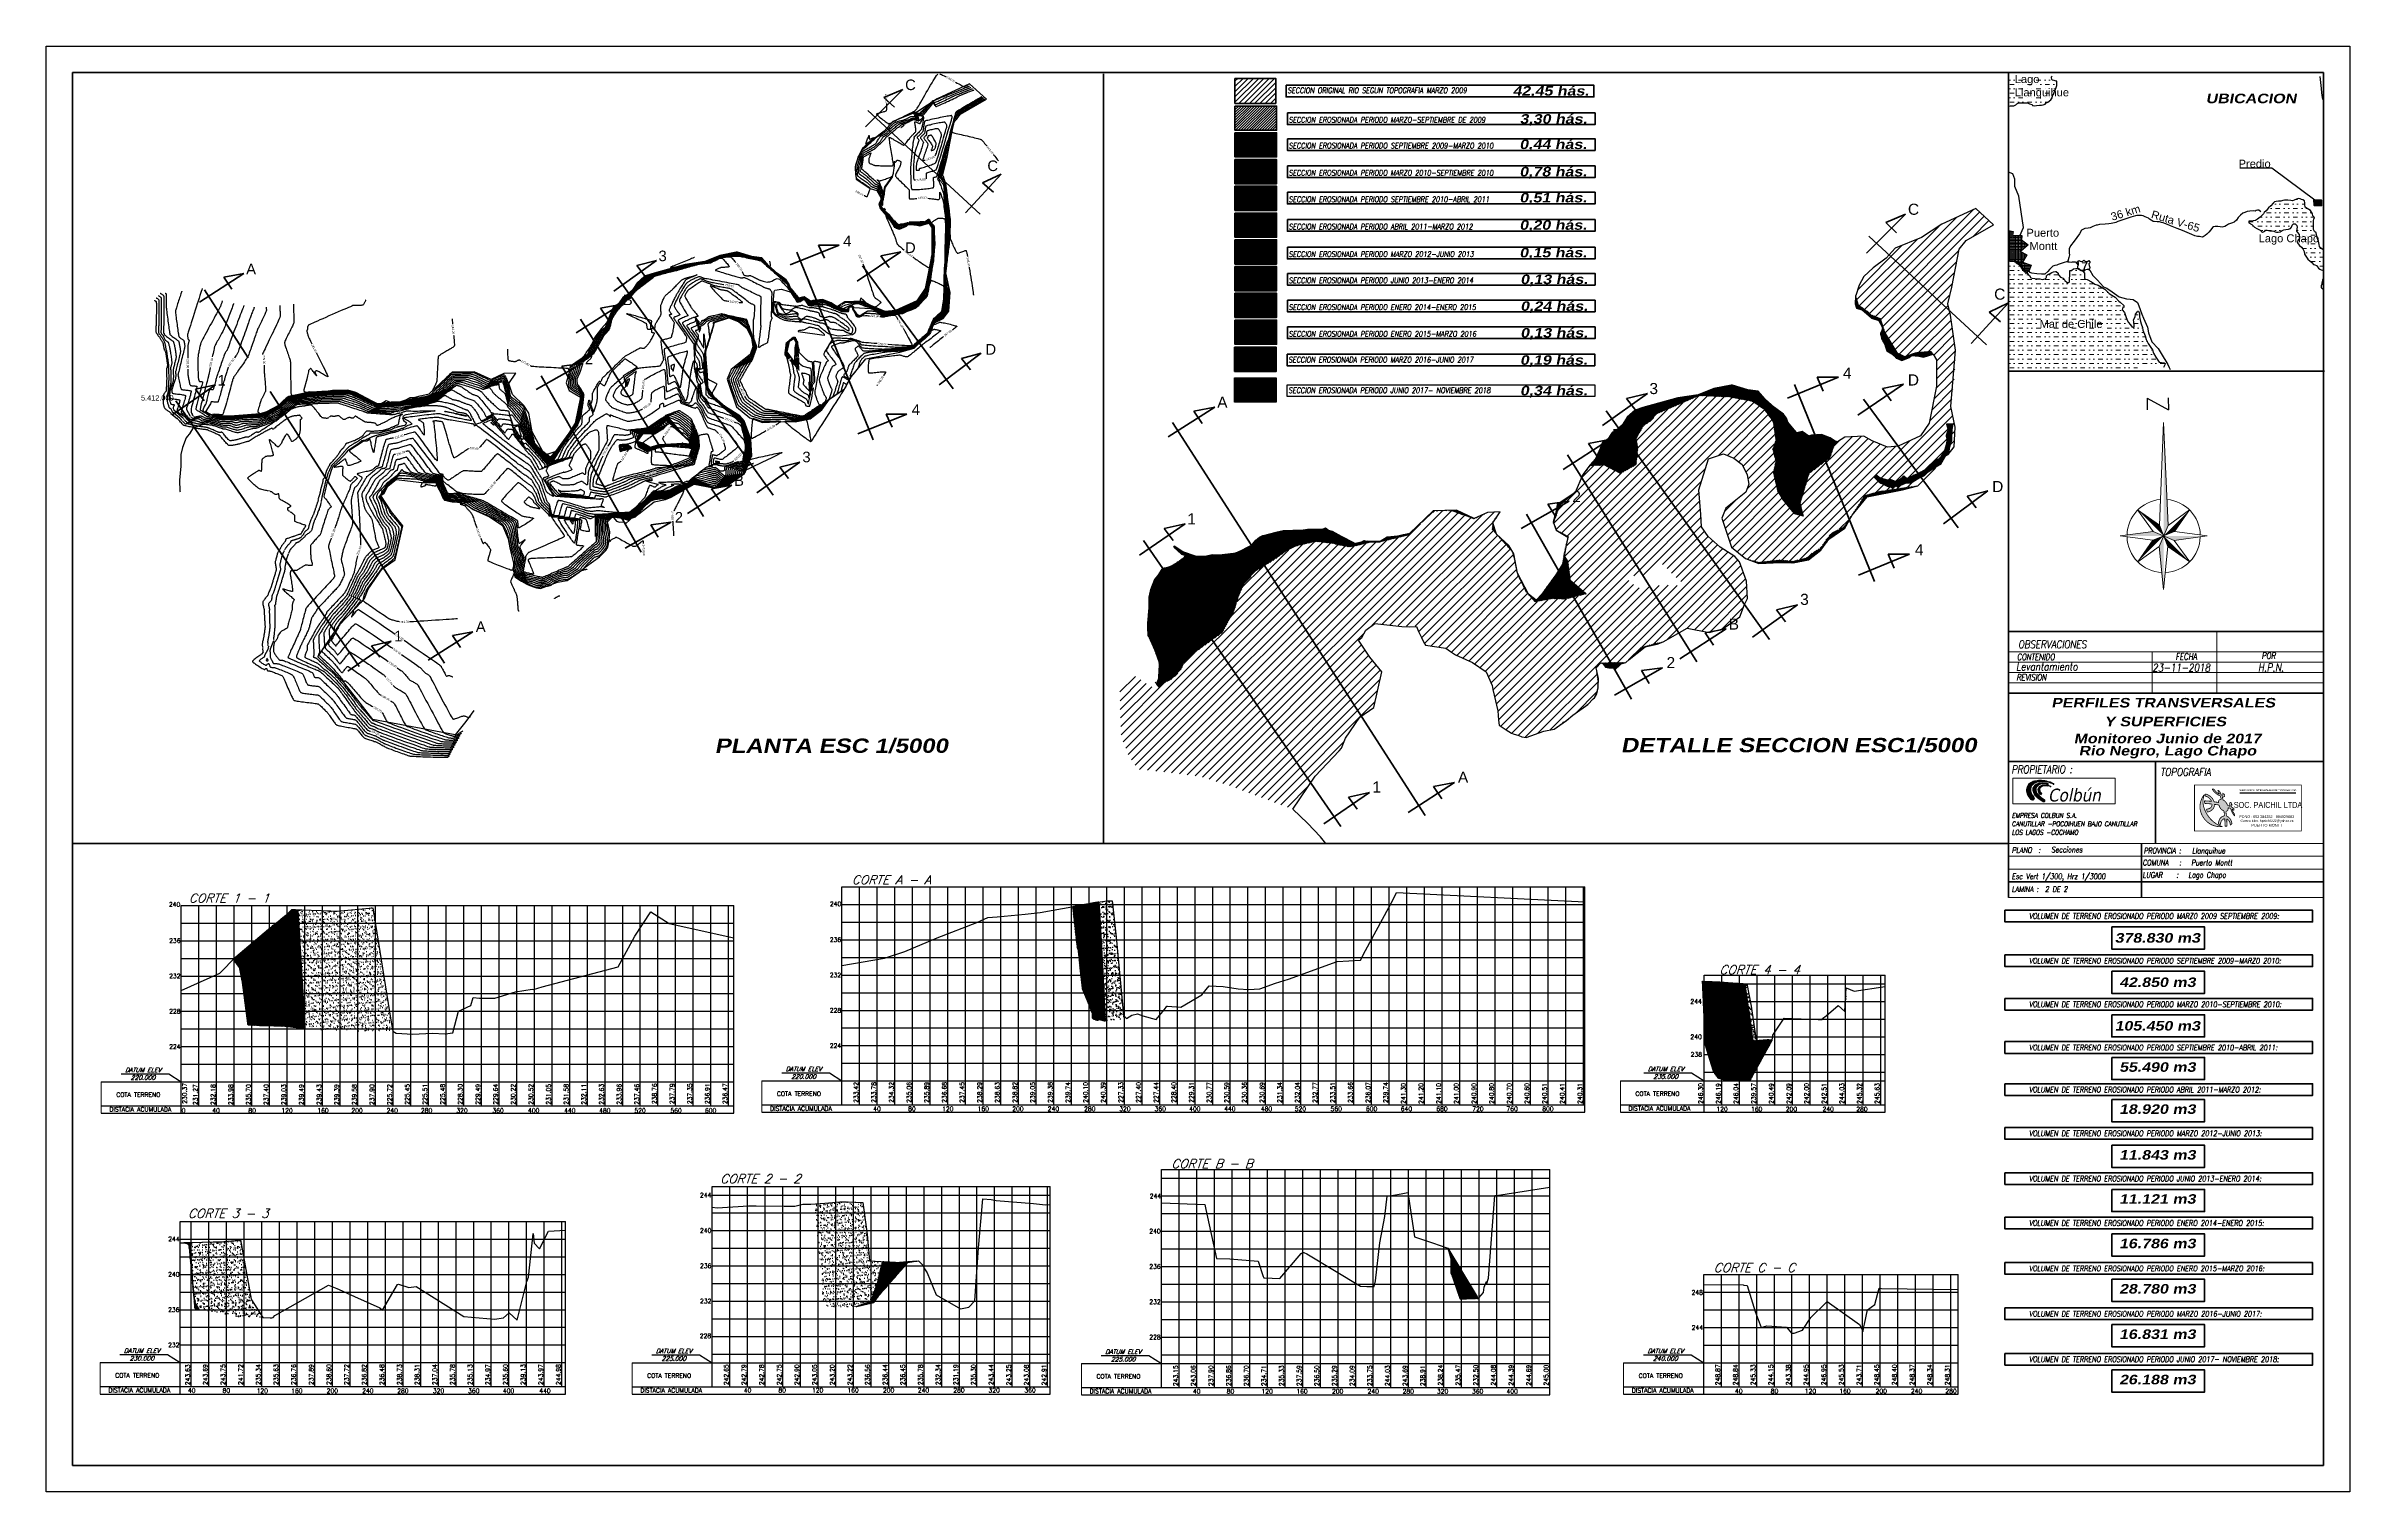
# Paper-space layout 'Layout1' of a CAD drawing. Header units: metres. Extents: x 4 to 874, y -526 to 20.
# The model-space entities are those that its viewports show. They can reach past a viewport. Long polylines and large blocks are cut down to what shows.
import ezdxf
from ezdxf.enums import TextEntityAlignment as Align

# ---------------------------------------------------------------- set-up
doc = ezdxf.new("R2010")
doc.units = ezdxf.units.M
doc.header["$LTSCALE"] = 12.7
doc.header["$MEASUREMENT"] = 0
doc.linetypes.add('ACAD_ISO08W100', pattern=[36, 24, -3, 6, -3])
for name, color, linetype in [('5-TITULOS', 3, 'Continuous'), ('C-TOPO-MAJR', 4, 'Continuous'), ('C-TOPO-MINR', 4, 'Continuous'), ('CONT-MJR1', 252, 'Continuous'), ('CONT-MNR1', 251, 'Continuous'), ('CONTORNO', 186, 'Continuous'), ('contornos2', 7, 'Continuous'), ('EROSION-2018', 34, 'Continuous'), ('L_1', 190, 'Continuous'), ('L_2', 4, 'Continuous'), ('lineas', 7, 'Continuous'), ('PBASE', 7, 'Continuous'), ('PEGCT', 7, 'Continuous'), ('PGRID', 250, 'Continuous'), ('PGRIDT', 7, 'Continuous'), ('RELL', 5, 'Continuous'), ('rell2', 5, 'Continuous'), ('TEXT', 7, 'Continuous'), ('texto', 7, 'Continuous'), ('V-NODE', 1, 'Continuous'), ('V-NODE-TEXT', 11, 'Continuous'), ('ventana', 7, 'Continuous')]:
    doc.layers.add(name, color=color, linetype=linetype)
for name, color, linetype, lineweight in [('A-NORTE', 7, 'Continuous', 15), ('corte', 214, 'ACAD_ISO08W100', 40), ('defensa', 20, 'Continuous', 50), ('FORMATO', 7, 'Continuous', 13), ('margen', 6, 'Continuous', 50)]:
    doc.layers.add(name, color=color, linetype=linetype, lineweight=lineweight)
doc.layers.get('ventana').freeze()
doc.styles.add('5mm', font='simplex', dxfattribs={"height": 2.5})
doc.styles.add('C10O', font='complex', dxfattribs={"oblique": 20, "height": 4.167})
doc.styles.add('romand', font='romand.shx', dxfattribs={"width": 0.8, "height": 4.3})
doc.styles.add('ROMANS', font='romans')
doc.styles.add('ROMANT', font='romant.shx', dxfattribs={"height": 0.75})
doc.styles.add('SANSSERIFBOLD', font='sasb____.pfb', dxfattribs={"width": 0.8, "oblique": 7, "height": 5000})
doc.styles.add('style1', font='arial.ttf')
doc.styles.add('style10', font='tahoma.ttf')
doc.styles.add('STYLE2', font='arial.ttf')
pattern_1 = [(0, (-1664.414, 562.3343), (5, 2.5), [2.5, -2.5, 0, -2.5, 0, -2.5])]
pattern_2 = [(37.5, (0, 0), (-0.1889800743, 5.780471307), [0, -4.56, 0, -5.1, 0, -4.875]), (7.5, (0, 0), (5.309330116, 8.466438196), [0, -2.46, 0, -4.11, 0, -1.575]), (327.5, (-3.69, 0), (9.3424255853, 0.0169771606), [0, -1.5, 0, -5.4, 0, -7.05]), (317.5, (-3.69, 0), (9.018379814, 2.633026695), [0, -0.75, 0, -3.54, 0, -4.05])]
pattern_3 = [(45, (0, 0), (-0.0883883476483, 0.0883883476483), [])]
pattern_4 = [(45, (0, 0), (-0.79549512883, 0.79549512883), [])]
pattern_5 = [(45, (6511.28854, -816.45349), (-0.0883883476483, 0.0883883476483), [])]
pattern_6 = [(45, (-6811.0936, -946.8676), (-0.0883883476483, 0.0883883476483), [])]

# ---------------------------------------------------------------- blocks, each defined once
blk = doc.blocks.new('A$C0DE4502F')
at = {"layer": 'A-NORTE', "color": 1}
for points in [[(-1.47, 1.25), (-0.57, 0.19), (-5.93, -0.48), (-0.54, -0.27), (-1.25, -1.47), (-0.19, -0.57), (0.18, -2.28), (0.27, -0.54), (1.47, -1.25), (0.57, -0.19), (2.8, 0.22), (0.54, 0.27), (1.25, 1.47), (0.19, 0.57), (-0.18, 2.28), (-0.27, 0.54), (-1.47, 1.25)], [(-0.57, 0.19), (0.57, -0.19)], [(0.54, 0.27), (-0.54, -0.27)], [(-0.27, 0.54), (0.27, -0.54)], [(-0.19, -0.57), (0.19, 0.57)]]:
    blk.add_lwpolyline(points, dxfattribs=at)
for start, end in [(96.0233, 179.4417), (7.2942, 93.1594), (276.0233, 1.8885), (189.741, 273.1594)]:
    blk.add_arc((0, 0), 1.92, start, end, dxfattribs=at)
at = {"layer": 'A-NORTE'}
for points in [[(0, 0), (-1.47, 1.25), (-0.27, 0.54)], [(0, 0), (-0.18, 2.28), (0.19, 0.57)], [(0, 0), (1.25, 1.47), (0.54, 0.27)], [(0, 0), (-5.93, -0.48), (-0.57, 0.19)], [(-1.25, -1.47), (-0.54, -0.27), (0, 0)], [(0.18, -2.28), (-0.19, -0.57), (0, 0)], [(2.8, 0.22), (0.57, -0.19), (0, 0)], [(1.47, -1.25), (0.27, -0.54), (0, 0)]]:
    blk.add_solid(points, dxfattribs=at)
at = {"layer": 'A-NORTE', "color": 140, "linetype": 'Continuous', "style": 'ROMANT', "width": 2.65367}
blk.add_text('N', height=0.625, rotation=94.8084, dxfattribs=at).set_placement((-6.49, -1.7), (-6.64, 0.03), align=Align.FIT)
blk = doc.blocks.new('L-COLBUN')
for color, points in [(176, [(26303.4, 5022, -0.11649), (26307, 5023.3, -0.082276), (26311.6, 5023, -0.031972), (26314.9, 5021.7, 0.962543), (26315.1, 5022.2, 0.076002), (26310.8, 5023.8, 0.060678), (26307.1, 5024.1, 0.071085), (26304, 5023.7, 0.115032), (26301.1, 5022.4, 0.204238), (26299.3, 5019.5, 0.157011), (26299.6, 5016.1, 0.073098), (26301.9, 5012.9, 0.98777), (26303.6, 5014.3, -0.201832), (26301.7, 5019, -0.267577)]), (150, [(26305, 5019.7, -0.198019), (26306.5, 5021.5, -0.104532), (26308.9, 5022, -0.05916), (26311.7, 5021.7, 0.990753), (26311.8, 5022.3, 0.03863), (26308.7, 5022.7, 0.120952), (26305.4, 5022.1, 0.183613), (26303.2, 5020.2, 0.177531), (26303, 5017.5, 0.126528), (26304.6, 5014.7, 0.086177), (26308.9, 5011.6, 1.024413), (26309.6, 5012.9, -0.077718), (26306, 5015.8, -0.104568), (26305, 5017.3, -0.14072)]), (70, [(26306, 5019.4, 0.164438), (26306, 5017.6, 0.158954), (26307.3, 5015.8, 0.995617), (26307.9, 5016.6, -0.206571), (26307.1, 5018.1, -0.146095), (26307.3, 5019.6, -0.181298), (26308.4, 5020.5, -0.093583), (26310, 5020.9, -0.048268), (26311.7, 5020.8, -0.068546), (26313.1, 5020.3, 1.00669), (26313.3, 5020.7, 0.056979), (26311.4, 5021.2, 0.092058), (26308.5, 5021.2, 0.09053), (26307, 5020.7, 0.154654)])]:
    blk.add_hatch(color=color).paths.add_polyline_path(points)
at = {"color": 5}
for p, q in [((26291.1, 5025.4), (26351.1, 5025.4)), ((26291.1, 5025.4), (26291.1, 5010.4)), ((26291.1, 5025.4), (26291.1, 5010.4)), ((26351.1, 5025.4), (26351.1, 5010.4)), ((26291.1, 5010.4), (26351.1, 5010.4))]:
    blk.add_line(p, q, dxfattribs=at)
at = {"color": 176}
for centre, radius, start, end in [((26304.7, 5018.3), 5.48, 167.8336, 203.5265), ((26303.6, 5018.8), 4.33, 125.3159, 171.4888), ((26305.4, 5016.9), 6.99, 102.0107, 128.2586), ((26305.2, 5019.1), 3.45, 120.8478, 180.7681), ((26308.2, 5018.9), 6.51, 178.7291, 224.3724), ((26307.9, 5014.9), 8.42, 95.87, 122.4478), ((26306.9, 5013), 11.1, 89.3883, 105.6524), ((26308.4, 5009.5), 13.9, 76.6327, 95.4465), ((26307.4, 5008.5), 15.6, 77.4064, 91.2958), ((26308, 5008.9), 15.1, 61.7845, 79.1467), ((26303.3, 4996.6), 27.7, 65.3293, 72.6542), ((26315, 5022), 0.292, 245.5612, 62.3588), ((26311.9, 5022.1), 13.7, 205.7538, 222.4768), ((26302.7, 5013.6), 1.12, 221.5705, 40.1605)]:
    blk.add_arc(centre, radius, start, end, dxfattribs=at)
at = {"color": 150}
for centre, radius, start, end in [((26306.8, 5018.5), 3.93, 155.4372, 195.7048), ((26306.8, 5018.3), 4.01, 111.4519, 153.0692), ((26309.1, 5018.5), 4.31, 164.7872, 196.8274), ((26307.9, 5018.7), 3.07, 117.5176, 162.3206), ((26308.4, 5015.5), 7.21, 87, 114.5861), ((26309, 5016), 5.99, 91.3356, 115.2059), ((26307.4, 5002.6), 20.2, 77.3079, 86.1316), ((26309, 5010.2), 11.8, 77.0664, 90.5902), ((26311.7, 5022), 0.282, 256.659, 78.2001), ((26309.1, 5019.1), 6.28, 195.2943, 224.1391), ((26315.9, 5025.4), 15.5, 223.5309, 243.2325), ((26309.1, 5018.8), 4.35, 200.1346, 224.013), ((26317, 5025.9), 15, 222.5784, 240.3545), ((26309.2, 5012.2), 0.748, 238.8773, 61.641)]:
    blk.add_arc(centre, radius, start, end, dxfattribs=at)
at = {"color": 70}
for centre, radius, start, end in [((26308.6, 5018.5), 2.72, 160.7727, 198.1249), ((26308.6, 5018.4), 2.75, 125.1881, 160.3536), ((26309.5, 5018.6), 3.64, 196.0754, 232.2027), ((26309.1, 5017), 4.24, 99.186, 119.8775), ((26309.8, 5018.5), 2.75, 156.0207, 189.268), ((26309.2, 5018.2), 2.04, 183.9421, 230.628), ((26309.1, 5018.7), 2, 110.5205, 151.6245), ((26310.1, 5016.5), 4.38, 91.2303, 112.6158), ((26309.9, 5013.2), 8.14, 79.4805, 100.5195), ((26310.2, 5011.8), 9.09, 80.1923, 91.2459), ((26310, 5012.8), 8.52, 67.5036, 80.5482), ((26310.9, 5015.6), 5.26, 65.5936, 81.2787), ((26313.2, 5020.5), 0.187, 241.2639, 62.028), ((26307.6, 5016.2), 0.532, 234.955, 54.4517)]:
    blk.add_arc(centre, radius, start, end, dxfattribs=at)
at = {"layer": '5-TITULOS', "color": 176, "style": 'style10', "oblique": 12}
blk.add_text('Colbún', height=7.5, dxfattribs=at).set_placement((26311.8, 5011.7))
blk = doc.blocks.new('A$C75424547')
at = {"layer": 'RELL', "style": 'style1', "width": 1.25}
blk.add_text('SERVICIOS INTEGRALES DE TOPOGRAFIA', height=1, dxfattribs=at).set_placement((0.7, 0.7))
blk = doc.blocks.new('LOGO-HP')
at = {"layer": 'rell2'}
for points in [[(823.32, 320.93, -0.178742), (823.55, 325.71, 0.19949), (821.91, 320.31, 0.251682), (826.36, 314.18, 0.110555), (830.36, 313.51, -0.086754), (827.27, 315.13, -0.158107)], [(830.54, 323.68), (830.49, 324.1), (830.33, 324.69), (830.29, 324.89, 0.282834), (830.87, 324.8, 0.217255), (831.2, 325.13, 0.159051), (831.18, 325.67), (830.48, 326.14), (830.55, 325.86, -0.183022), (830.52, 325.6, -0.174401), (830.32, 325.44, -0.194954), (829.83, 325.57), (829.72, 325.94, 0.096215), (829.09, 327.13), (828.54, 327.28, -0.03575), (828.97, 326.43, -0.075978), (829.22, 325.81, -0.135132), (827.15, 327.71), (826.46, 327.71, 0.106509), (828.42, 325.72, 0.085728), (829.51, 325.21), (829.66, 324.67), (829.87, 324.11), (829.92, 323.85, 0.541408), (828.91, 322.63, 0.022663), (827.18, 322.93, 0.06963), (826.67, 324.01, 0.174503), (823.94, 325.89), (823.73, 325.13, -0.162087), (825.51, 324.16, -0.063096), (826.28, 323.07, 0.03592), (823.55, 323.28), (823.65, 322.29, -0.021297), (826.36, 322.09, -0.368805), (825.38, 320.38, -0.047447), (824.3, 320.09), (824.68, 319.03, 0.152683), (826.52, 319.97, 0.246301), (827.3, 321.93, -0.042038), (829.05, 321.71, 0.260948), (830.95, 319.46, -0.013636), (831.12, 317.57, 0.298805), (829.16, 316.04, 0.099754), (828.85, 314.68), (829.57, 314.19, -0.078494), (829.8, 315.3, -0.256876), (831.25, 316.59, -0.014242), (831.29, 313.71), (832.08, 313.72, 0.007538), (831.98, 316.49, -0.214625), (833.22, 314.91), (833.33, 314.16), (833.93, 314.56, 0.108177), (833.52, 316.05, 0.179682), (831.88, 317.56, -0.009792), (831.68, 319.33, 0.199835), (832.34, 319.7, 0.156476), (832.5, 320.73, 0.067445), (833.39, 320.49, 0.03555), (834.17, 318.64, 0.033853), (834.92, 317.54), (834.98, 318.2, -0.116655), (833.92, 320.24, -0.041106), (834.74, 319.66), (834.66, 320.43, 0.032869), (833.69, 321), (833.63, 321.42), (833.68, 321.96), (833.96, 321.83), (833.68, 322.55), (833.6, 322.64, 0.379019), (833.15, 322.49, 0.095717), (833.09, 322.08, 0.096512), (833.19, 321.22, -0.008886), (832.87, 321.36, -0.028693), (832.31, 321.57, 0.179094)]]:
    blk.add_hatch(color=256, dxfattribs=at).paths.add_polyline_path(points)
at = {"layer": 'CONTORNO', "const_width": 0.299}
blk.add_lwpolyline([(830.38, 313.52, -0.111139), (826.36, 314.18, -0.251682), (821.91, 320.31, -0.19949), (823.55, 325.71, 0.178742), (823.32, 320.93, 0.158107), (827.27, 315.13, 0.086654), (830.36, 313.52)], format="xyb", dxfattribs=at)
blk.add_lwpolyline([(828.54, 327.28, -0.03575), (828.97, 326.43, -0.075978), (829.22, 325.81, -0.135132), (827.15, 327.71), (826.46, 327.71, 0.106509), (828.42, 325.72, 0.085728), (829.51, 325.21), (829.66, 324.67), (829.87, 324.11), (829.92, 323.85, 0.541408), (828.91, 322.63, 0.022663), (827.18, 322.93, 0.06963), (826.67, 324.01, 0.174503), (823.94, 325.89), (823.73, 325.13, -0.162087), (825.51, 324.16, -0.063096), (826.28, 323.07, 0.03592), (823.55, 323.28), (823.65, 322.29, -0.021297), (826.36, 322.09, -0.368805), (825.38, 320.38, -0.047447), (824.3, 320.09), (824.68, 319.03, 0.152683), (826.52, 319.97, 0.246301), (827.3, 321.93, -0.042038), (829.05, 321.71, 0.260948), (830.95, 319.46, -0.013636), (831.12, 317.57, 0.298805), (829.16, 316.04, 0.099754), (828.85, 314.68), (828.85, 314.68), (828.85, 314.68), (828.85, 314.68), (828.85, 314.68), (828.85, 314.68), (829.57, 314.19), (829.57, 314.19), (829.57, 314.19, -0.078494), (829.8, 315.3, -0.256876), (831.25, 316.59, -0.014242), (831.29, 313.71), (832.08, 313.72, 0.007538), (831.98, 316.49, -0.214625), (833.22, 314.91), (833.33, 314.16), (833.93, 314.56), (833.93, 314.56), (833.93, 314.56), (833.93, 314.56), (833.93, 314.56), (833.93, 314.56, 0.108177), (833.52, 316.05, 0.179682), (831.88, 317.56, -0.009792), (831.68, 319.33, 0.199835), (832.34, 319.7, 0.156476), (832.5, 320.73, 0.067445), (833.39, 320.49, 0.03555), (834.17, 318.64, 0.033853), (834.92, 317.54), (834.98, 318.2, -0.116655), (833.92, 320.24, -0.041106), (834.74, 319.66), (834.66, 320.43, 0.032869), (833.69, 321), (833.63, 321.42), (833.68, 321.96), (833.96, 321.83), (833.68, 322.55), (833.6, 322.64, 0.379019), (833.15, 322.49, 0.095717), (833.09, 322.08, 0.096512), (833.19, 321.22, -0.008886), (832.87, 321.36, -0.028693), (832.31, 321.57), (832.31, 321.57, 0.179094), (830.54, 323.68), (830.49, 324.1), (830.33, 324.69), (830.29, 324.89, 0.282834), (830.87, 324.8, 0.217255), (831.2, 325.13, 0.159051), (831.18, 325.67), (830.48, 326.14), (830.55, 325.86, -0.183022), (830.52, 325.6, -0.174401), (830.32, 325.44, -0.194954), (829.83, 325.57), (829.72, 325.94, 0.096215), (829.09, 327.13)], format="xyb", close=True, dxfattribs=at)
at = {"layer": 'L_1', "const_width": 0.299}
blk.add_lwpolyline([(836.85, 326.3), (858.19, 326.3)], dxfattribs=at)
at = {"layer": 'L_2', "const_width": 0.149}
blk.add_lwpolyline([(858.19, 325.89), (836.85, 325.89)], dxfattribs=at)
at = {"layer": 'TEXT', "const_width": 0.299}
blk.add_lwpolyline([(819.81, 311.87), (860.13, 311.87), (860.13, 329.23), (819.81, 329.23)], close=True, dxfattribs=at)
at = {"layer": 'FORMATO', "xscale": 0.5973666538559973, "yscale": 0.5973666538559973, "zscale": 0.5973666538559973}
blk.add_blockref('A$C75424547', (836.38, 326.62), dxfattribs=at)
at = {"layer": 'RELL', "style": 'STYLE2', "width": 0.7}
blk.add_text('SOC. PAICHIL LTDA', height=2.24, dxfattribs=at).set_placement((847.57, 322.88), align=Align.TOP_CENTER)
at = {"layer": 'RELL', "style": 'STYLE2'}
for s, height, p in [('FONO : 652 284252 - 994929683', 0.9912, (836.78, 316.8)), ('Correo Elec. hpaichil222@yahoo.es', 0.896, (837.19, 315.32)), ('PUERTO MONTT', 1.0454, (841.27, 313.55))]:
    blk.add_text(s, height=height, dxfattribs=at).set_placement(p)
blk = doc.blocks.new('datum')
blk.add_line((-1.625, 0), (-0.125, 0))
at = {"style": 'C10O', "oblique": 20}
blk.add_text('DATUM ELEV', height=0.1389, dxfattribs=at).set_placement((-0.9375, 0.05), align=Align.CENTER)
blk.add_attdef('DATUM', text='', height=0.1389, dxfattribs=at).set_placement((-0.9375, -0.18889), align=Align.CENTER)
blk = doc.blocks.new('*U9', base_point=(710165.8, 5412103.3, 245.4))
at = {"layer": 'V-NODE', "lineweight": -2}
for p, q in [((710165.5, 5412103, 245.4), (710166.2, 5412103.7, 245.4)), ((710165.5, 5412103.7, 245.4), (710166.2, 5412103, 245.4))]:
    blk.add_line(p, q, dxfattribs=at)
at = {"layer": 'V-NODE-TEXT', "linetype": 'ByBlock', "char_height": 0.5}
for s, insert, attachment_point in [('245.44', (710166.3, 5412103.5, 245.4), 7), ('BRI', (710166.3, 5412103.2, 245.4), 1)]:
    blk.add_mtext(s, dxfattribs=dict(at, insert=insert, attachment_point=attachment_point))
blk = doc.blocks.new('*U10', base_point=(710167.4, 5412112.9, 245.4))
at = {"layer": 'V-NODE', "lineweight": -2}
for p, q in [((710167, 5412112.5, 245.4), (710167.7, 5412113.2, 245.4)), ((710167, 5412113.2, 245.4), (710167.7, 5412112.5, 245.4))]:
    blk.add_line(p, q, dxfattribs=at)
at = {"layer": 'V-NODE-TEXT', "linetype": 'ByBlock', "char_height": 0.5}
for s, insert, attachment_point in [('245.43', (710167.9, 5412113, 245.4), 7), ('BRI', (710167.9, 5412112.7, 245.4), 1)]:
    blk.add_mtext(s, dxfattribs=dict(at, insert=insert, attachment_point=attachment_point))
blk = doc.blocks.new('*U11', base_point=(710163.8, 5412120.7, 245.4))
at = {"layer": 'V-NODE', "lineweight": -2}
for p, q in [((710163.5, 5412120.4, 245.4), (710164.2, 5412121.1, 245.4)), ((710163.5, 5412121.1, 245.4), (710164.2, 5412120.4, 245.4))]:
    blk.add_line(p, q, dxfattribs=at)
at = {"layer": 'V-NODE-TEXT', "linetype": 'ByBlock', "char_height": 0.5}
for s, insert, attachment_point in [('245.40', (710164.3, 5412120.9, 245.4), 7), ('BRI', (710164.3, 5412120.6, 245.4), 1)]:
    blk.add_mtext(s, dxfattribs=dict(at, insert=insert, attachment_point=attachment_point))
blk = doc.blocks.new('*U12', base_point=(710154.2, 5412115.6, 245.3))
at = {"layer": 'V-NODE', "lineweight": -2}
for p, q in [((710153.8, 5412115.3, 245.3), (710154.5, 5412116, 245.3)), ((710153.8, 5412116, 245.3), (710154.5, 5412115.3, 245.3))]:
    blk.add_line(p, q, dxfattribs=at)
at = {"layer": 'V-NODE-TEXT', "linetype": 'ByBlock', "char_height": 0.5}
for s, insert, attachment_point in [('245.30', (710154.7, 5412115.8, 245.3), 7), ('BRI', (710154.7, 5412115.5, 245.3), 1)]:
    blk.add_mtext(s, dxfattribs=dict(at, insert=insert, attachment_point=attachment_point))
blk = doc.blocks.new('*U13', base_point=(710149.7, 5412096, 245.6))
at = {"layer": 'V-NODE', "lineweight": -2}
for p, q in [((710149.3, 5412095.6, 245.6), (710150, 5412096.3, 245.6)), ((710149.3, 5412096.3, 245.6), (710150, 5412095.6, 245.6))]:
    blk.add_line(p, q, dxfattribs=at)
at = {"layer": 'V-NODE-TEXT', "linetype": 'ByBlock', "char_height": 0.5}
for s, insert, attachment_point in [('245.62', (710150.2, 5412096.1, 245.6), 7), ('BRI', (710150.2, 5412095.8, 245.6), 1)]:
    blk.add_mtext(s, dxfattribs=dict(at, insert=insert, attachment_point=attachment_point))
blk = doc.blocks.new('*U14', base_point=(710164.8, 5412075.4, 245.5))
at = {"layer": 'V-NODE', "lineweight": -2}
for p, q in [((710164.5, 5412075, 245.5), (710165.2, 5412075.8, 245.5)), ((710164.5, 5412075.8, 245.5), (710165.2, 5412075, 245.5))]:
    blk.add_line(p, q, dxfattribs=at)
at = {"layer": 'V-NODE-TEXT', "linetype": 'ByBlock', "char_height": 0.5}
for s, insert, attachment_point in [('245.54', (710165.3, 5412075.6, 245.5), 7), ('BRI', (710165.3, 5412075.3, 245.5), 1)]:
    blk.add_mtext(s, dxfattribs=dict(at, insert=insert, attachment_point=attachment_point))
blk = doc.blocks.new('*U15', base_point=(710173.2, 5412099.7, 239.8))
at = {"layer": 'V-NODE', "lineweight": -2}
for p, q in [((710172.9, 5412099.4, 239.8), (710173.6, 5412100.1, 239.8)), ((710172.9, 5412100.1, 239.8), (710173.6, 5412099.4, 239.8))]:
    blk.add_line(p, q, dxfattribs=at)
at = {"layer": 'V-NODE-TEXT', "linetype": 'ByBlock', "char_height": 0.5}
for s, insert, attachment_point in [('239.75', (710173.8, 5412099.9, 239.8), 7), ('PAT', (710173.8, 5412099.6, 239.8), 1)]:
    blk.add_mtext(s, dxfattribs=dict(at, insert=insert, attachment_point=attachment_point))
blk = doc.blocks.new('*U16', base_point=(710173, 5412061.9, 241.6))
at = {"layer": 'V-NODE', "lineweight": -2}
for p, q in [((710172.6, 5412061.6, 241.6), (710173.4, 5412062.3, 241.6)), ((710172.6, 5412062.3, 241.6), (710173.4, 5412061.6, 241.6))]:
    blk.add_line(p, q, dxfattribs=at)
at = {"layer": 'V-NODE-TEXT', "linetype": 'ByBlock', "char_height": 0.5}
for s, insert, attachment_point in [('241.60', (710173.5, 5412062.1, 241.6), 7), ('PAT', (710173.5, 5412061.8, 241.6), 1)]:
    blk.add_mtext(s, dxfattribs=dict(at, insert=insert, attachment_point=attachment_point))
blk = doc.blocks.new('*U17', base_point=(710146.2, 5412090.2, 238.6))
at = {"layer": 'V-NODE', "lineweight": -2}
for p, q in [((710145.9, 5412089.8, 238.6), (710146.6, 5412090.5, 238.6)), ((710145.9, 5412090.5, 238.6), (710146.6, 5412089.8, 238.6))]:
    blk.add_line(p, q, dxfattribs=at)
at = {"layer": 'V-NODE-TEXT', "linetype": 'ByBlock', "char_height": 0.5}
for s, insert, attachment_point in [('238.63', (710146.7, 5412090.3, 238.6), 7), ('PAT', (710146.7, 5412090, 238.6), 1)]:
    blk.add_mtext(s, dxfattribs=dict(at, insert=insert, attachment_point=attachment_point))
blk = doc.blocks.new('*U18', base_point=(710149, 5412113, 238.4))
at = {"layer": 'V-NODE', "lineweight": -2}
for p, q in [((710148.6, 5412112.7, 238.4), (710149.3, 5412113.4, 238.4)), ((710148.6, 5412113.4, 238.4), (710149.3, 5412112.7, 238.4))]:
    blk.add_line(p, q, dxfattribs=at)
at = {"layer": 'V-NODE-TEXT', "linetype": 'ByBlock', "char_height": 0.5}
for s, insert, attachment_point in [('238.43', (710149.5, 5412113.2, 238.4), 7), ('PAT', (710149.5, 5412112.9, 238.4), 1)]:
    blk.add_mtext(s, dxfattribs=dict(at, insert=insert, attachment_point=attachment_point))
blk = doc.blocks.new('*U19', base_point=(710161.5, 5412123.7, 238.3))
at = {"layer": 'V-NODE', "lineweight": -2}
for p, q in [((710161.2, 5412123.3, 238.3), (710161.9, 5412124, 238.3)), ((710161.2, 5412124, 238.3), (710161.9, 5412123.3, 238.3))]:
    blk.add_line(p, q, dxfattribs=at)
at = {"layer": 'V-NODE-TEXT', "linetype": 'ByBlock', "char_height": 0.5}
for s, insert, attachment_point in [('238.35', (710162, 5412123.8, 238.3), 7), ('PAT', (710162, 5412123.5, 238.3), 1)]:
    blk.add_mtext(s, dxfattribs=dict(at, insert=insert, attachment_point=attachment_point))
blk = doc.blocks.new('*U20', base_point=(710165.5, 5412123.5, 238.3))
at = {"layer": 'V-NODE', "lineweight": -2}
for p, q in [((710165.1, 5412123.1, 238.3), (710165.8, 5412123.8, 238.3)), ((710165.1, 5412123.8, 238.3), (710165.8, 5412123.1, 238.3))]:
    blk.add_line(p, q, dxfattribs=at)
at = {"layer": 'V-NODE-TEXT', "linetype": 'ByBlock', "char_height": 0.5}
for s, insert, attachment_point in [('238.33', (710166, 5412123.6, 238.3), 7), ('PAT', (710166, 5412123.3, 238.3), 1)]:
    blk.add_mtext(s, dxfattribs=dict(at, insert=insert, attachment_point=attachment_point))
blk = doc.blocks.new('*U21', base_point=(710170, 5412114.8, 238.1))
at = {"layer": 'V-NODE', "lineweight": -2}
for p, q in [((710169.7, 5412114.5, 238.1), (710170.4, 5412115.2, 238.1)), ((710169.7, 5412115.2, 238.1), (710170.4, 5412114.5, 238.1))]:
    blk.add_line(p, q, dxfattribs=at)
at = {"layer": 'V-NODE-TEXT', "linetype": 'ByBlock', "char_height": 0.5}
for s, insert, attachment_point in [('238.07', (710170.5, 5412115, 238.1), 7), ('PAT', (710170.5, 5412114.7, 238.1), 1)]:
    blk.add_mtext(s, dxfattribs=dict(at, insert=insert, attachment_point=attachment_point))

msp = doc.modelspace()

# ---------------------------------------------------------------- hatches: boundary and pattern name
h = msp.add_hatch()
h.set_pattern_fill('AR-SAND', color=46, scale=3, style=0)
h.set_pattern_definition([(37.5, (8539.863, -2462.7115), (-0.1889800743, 5.780471307), [0, -4.56, 0, -5.1, 0, -4.875]), (7.5, (8539.863, -2462.7115), (5.309330116, 8.466438196), [0, -2.46, 0, -4.11, 0, -1.575]), (327.5, (8536.173, -2462.7115), (9.3424255853, 0.0169771606), [0, -1.5, 0, -5.4, 0, -7.05]), (317.5, (8536.173, -2462.7115), (9.018379814, 2.633026695), [0, -0.75, 0, -3.54, 0, -4.05])])
h.paths.add_polyline_path([(715735.2, 5407631), (715739.6, 5407631.9), (715755.4, 5407631.4), (715765.4, 5407631.1), (715772.2, 5407630.9), (715775.2, 5407630.5), (715777.7, 5407630.5), (715779.4, 5407630.5), (715781.2, 5407630.6), (715785.2, 5407631), (715791.1, 5407631.6), (715797.4, 5407632.2), (715806.5, 5407633), (715809.8, 5407633.3), (715812.9, 5407633.6), (715814.8, 5407633.8), (715816.9, 5407634), (715819.9, 5407634.3), (715823.7, 5407610.1), (715833.5, 5407548.9), (715836.9, 5407526.9), (715840.1, 5407506.8), (715841.4, 5407499.5), (715842.3, 5407494.4), (715841.8, 5407494.3), (715840.8, 5407494.2), (715837.2, 5407493.9), (715835.4, 5407493.8), (715831.3, 5407493.9), (715826.2, 5407494.1), (715814.3, 5407494.5), (715797.8, 5407495.1), (715786.3, 5407495.6), (715780.4, 5407495.8), (715762, 5407496.4), (715751.7, 5407496.8), (715743.9, 5407497.1), (715743.3, 5407497.1), (715743, 5407502.3), (715741.8, 5407522.9), (715740.4, 5407545.9), (715740, 5407552.4), (715738.8, 5407572.3), (715738.2, 5407581.4), (715737.6, 5407592.3), (715736.4, 5407611.2), (715735.7, 5407622.8)])
h = msp.add_hatch()
h.set_pattern_fill('ANSI31', color=2)
h.set_pattern_definition(pattern_3)
h.paths.add_polyline_path([(716621.3, 5407578), (716619.6, 5407578), (716621.8, 5407558), (716623.7, 5407558)])
h.paths.add_polyline_path([(716618.1, 5407604.4), (716614.2, 5407635.9), (716613.1, 5407635.7), (716619.6, 5407578), (716621.3, 5407578)])
h.paths.add_polyline_path([(716623.7, 5407558), (716621.8, 5407558), (716623.5, 5407542.8), (716631.2, 5407523.8), (716631.2, 5407525.5), (716625.3, 5407544.1)])
h.paths.add_polyline_path([(716631.2, 5407525.5), (716631.2, 5407523.8), (716633.6, 5407518.1)])
h = msp.add_hatch()
h.set_pattern_fill('ANSI31', color=118)
h.set_pattern_definition(pattern_3)
h.paths.add_polyline_path([(716614.2, 5407635.9), (716615.5, 5407636.2), (716624.9, 5407582.1), (716627.6, 5407566.7), (716627.6, 5407566.5), (716628.2, 5407562.6), (716631, 5407542), (716634.2, 5407517.9), (716634.3, 5407517.6), (716634.4, 5407515.7), (716634.3, 5407515.7), (716630.8, 5407526.8), (716625.3, 5407544.1), (716620.2, 5407587.3), (716615.9, 5407621.6)])
h = msp.add_hatch()
h.set_pattern_fill('ANSI31', color=5)
h.set_pattern_definition(pattern_3)
h.paths.add_polyline_path([(716618.1, 5407636.6), (716615.5, 5407636.2), (716627.6, 5407566.8), (716624.9, 5407586.8), (716619.5, 5407626.4), (716618.2, 5407635.9)])
h = msp.add_hatch()
h.set_pattern_fill('ANSI31', color=102, style=0)
h.set_pattern_definition(pattern_3)
h.paths.add_polyline_path([(716621.7, 5407637.3), (716618.1, 5407636.6), (716634.2, 5407518), (716634, 5407522.1), (716632.4, 5407547.6), (716632.4, 5407548), (716630.1, 5407564.1), (716628.9, 5407572.5), (716627.6, 5407582.1), (716627, 5407588), (716626, 5407597.1), (716625, 5407606.3), (716623.5, 5407620.6), (716622.4, 5407630.7), (716622, 5407634.3)])
h = msp.add_hatch()
h.set_pattern_fill('ANSI31', color=1, style=0)
h.set_pattern_definition(pattern_3)
h.paths.add_polyline_path([(716625.9, 5407638), (716634.2, 5407639.5), (716636.9, 5407578), (716638.8, 5407538), (716640.3, 5407506.5), (716634.9, 5407508.3), (716634.3, 5407518), (716633, 5407538), (716631.8, 5407558), (716630.5, 5407578), (716629.2, 5407598)])
h = msp.add_hatch()
h.set_pattern_fill('ANSI31', color=30, style=0)
h.set_pattern_definition(pattern_3)
h.paths.add_polyline_path([(716634.2, 5407639.5), (716634.3, 5407638.4), (716635.9, 5407600.5), (716640.3, 5407506.3), (716642.5, 5407507.4), (716648.3, 5407505.8), (716649.6, 5407506.1), (716649.7, 5407506.3), (716649.5, 5407509.2), (716648.8, 5407520.3), (716645.6, 5407569.2), (716642.9, 5407612.7), (716642, 5407626.8), (716640.2, 5407640.6)])
h = msp.add_hatch()
h.set_pattern_fill('ANSI31', color=4, style=0)
h.set_pattern_definition(pattern_3)
h.paths.add_polyline_path([(716642.7, 5407640.9), (716641, 5407640.7), (716640.2, 5407640.6), (716642, 5407626.8), (716649.7, 5407506.3), (716649.8, 5407506.3), (716649.6, 5407510.3), (716649, 5407523.2), (716647.9, 5407545.5), (716645.5, 5407592.1), (716643.4, 5407629.7)])
h = msp.add_hatch()
h.set_pattern_fill('AR-SAND', color=46, scale=3, style=0)
h.set_pattern_definition(pattern_2)
h.paths.add_polyline_path([(716642.8, 5407640.9), (716645.8, 5407641.3), (716648.4, 5407641.6), (716651.7, 5407642), (716654.6, 5407642.1), (716657.2, 5407642.1), (716658.7, 5407628.9), (716665.5, 5407562.5), (716668.8, 5407526.9), (716670.1, 5407512.6), (716673.5, 5407508.7), (716662.5, 5407507.7), (716654.5, 5407506.9), (716649.8, 5407506.3), (716646.6, 5407570.8), (716644.4, 5407610.9)])
h = msp.add_hatch()
h.set_pattern_fill('ANSI31', color=30, style=0)
h.set_pattern_definition(pattern_3)
h.paths.add_polyline_path([(715705.2, 5407612.8), (715706.2, 5407601.4), (715710.1, 5407567.1), (715715.2, 5407522.6), (715717.8, 5407500.1), (715743.3, 5407497.1), (715743.3, 5407497.1), (715743, 5407497.4), (715742.9, 5407498.5), (715742.6, 5407500.6), (715742, 5407505.6), (715740.7, 5407519.1), (715738.3, 5407547.1), (715734.4, 5407593.5), (715732.6, 5407614.6), (715731.1, 5407632.1), (715728.1, 5407632.2), (715722.8, 5407627.2)])
h = msp.add_hatch()
h.set_pattern_fill('ANSI31', color=4, style=0)
h.set_pattern_definition(pattern_3)
h.paths.add_polyline_path([(715736.1, 5407616.9), (715732.4, 5407616.9), (715734.1, 5407596.9), (715737.3, 5407596.9), (715737, 5407601.6)])
h.paths.add_polyline_path([(715735.2, 5407631), (715739.6, 5407631.9), (715731.1, 5407632.1), (715732.4, 5407616.9), (715736.1, 5407616.9)])
h.paths.add_polyline_path([(715737.3, 5407596.9), (715734.1, 5407596.9), (715735.8, 5407576.9), (715738.5, 5407576.9)])
h.paths.add_polyline_path([(715738.5, 5407576.9), (715735.8, 5407576.9), (715736.9, 5407563.3), (715737.5, 5407556.9), (715739.7, 5407556.9)])
h.paths.add_polyline_path([(715739.7, 5407556.9), (715737.5, 5407556.9), (715740.1, 5407526.2), (715742, 5407505.6), (715742.8, 5407498.8), (715742.8, 5407505.6)])
h = msp.add_hatch()
h.set_pattern_fill('ANSI31', color=1, style=0)
h.set_pattern_definition(pattern_3)
h.paths.add_polyline_path([(715717.8, 5407500.1), (715711.3, 5407556.9), (715709, 5407576.9), (715706.7, 5407596.9), (715705.2, 5407612.8), (715684.2, 5407595.1), (715684.6, 5407591.4), (715692, 5407500.5)])
h = msp.add_hatch()
h.set_pattern_fill('ANSI31', color=102, style=0)
h.set_pattern_definition(pattern_3)
h.paths.add_polyline_path([(715661.5, 5407575.3), (715668.5, 5407565.7), (715671.7, 5407549.6), (715678, 5407501.3), (715686.5, 5407501), (715685.6, 5407507.7), (715684.9, 5407514.1), (715682.7, 5407531), (715681.1, 5407543.7), (715680.1, 5407551.7), (715678.1, 5407568), (715677.5, 5407573.1), (715671.1, 5407578.5), (715667.9, 5407581.3), (715664.7, 5407578.5)])
h = msp.add_hatch()
h.set_pattern_fill('ANSI31', color=2)
h.set_pattern_definition(pattern_3)
h.paths.add_polyline_path([(717342.8, 5407448), (717338.5, 5407448), (717343.6, 5407441.1)])
h.paths.add_polyline_path([(717340.5, 5407468), (717332.2, 5407468), (717338.3, 5407448.4), (717338.5, 5407448), (717342.8, 5407448)])
h.paths.add_polyline_path([(717338.8, 5407482.8), (717338.2, 5407488), (717328.6, 5407488), (717329.1, 5407478.4), (717332.2, 5407468), (717340.5, 5407468)])
h.paths.add_polyline_path([(717335.9, 5407508), (717328, 5407508), (717328, 5407502.1), (717328.6, 5407488), (717338.2, 5407488)])
h.paths.add_polyline_path([(717331.8, 5407544.3), (717331.1, 5407550.7), (717328, 5407550.8), (717328, 5407508), (717335.9, 5407508)])
h.paths.add_polyline_path([(717328, 5407550.8), (717325.8, 5407550.9), (717328, 5407502.1), (717328, 5407508)])
h = msp.add_hatch()
h.set_pattern_fill('ANSI31', color=6)
h.set_pattern_definition(pattern_3)
h.paths.add_polyline_path([(717331.1, 5407550.7), (717343.4, 5407550.3), (717349, 5407549.9), (717349.7, 5407537.8), (717350.2, 5407528), (717350.4, 5407520.6), (717350.8, 5407499.6), (717351.2, 5407482), (717362.9, 5407483.5), (717368.4, 5407483.3), (717383.4, 5407483.3), (717386.8, 5407483.7), (717400.9, 5407484.9), (717405.2, 5407484.4), (717379.6, 5407438), (717353.6, 5407438), (717343.6, 5407441.1)])
h = msp.add_hatch()
h.set_pattern_fill('ANSI31', color=118)
h.set_pattern_definition(pattern_3)
h.paths.add_polyline_path([(717349, 5407549.9), (717354.2, 5407549.5), (717362.9, 5407483.5), (717351.1, 5407482), (717350.9, 5407493.8), (717350.6, 5407510.1), (717350.5, 5407514.8), (717350.3, 5407524.4), (717350.3, 5407526), (717350.3, 5407526.9), (717350.2, 5407529), (717349.8, 5407535.6), (717349.5, 5407541.1), (717349.3, 5407545.6)])
h = msp.add_hatch()
h.set_pattern_fill('ANSI31', color=5)
h.set_pattern_definition(pattern_3)
h.paths.add_polyline_path([(717359.2, 5407549.1), (717354.2, 5407549.5), (717362.9, 5407483.5), (717368.4, 5407483.3), (717361.6, 5407532.7), (717360.3, 5407543), (717359.8, 5407545.6)])
h = msp.add_hatch()
h.set_pattern_fill('ANSI31', color=102, style=0)
h.set_pattern_definition(pattern_3)
h.paths.add_polyline_path([(717359.2, 5407549.1), (717360.3, 5407542.7), (717368.4, 5407483.3), (717383.4, 5407483.3), (717380.8, 5407504), (717375.8, 5407538.5), (717374.4, 5407548.1)])
h = msp.add_hatch()
h.set_pattern_fill('AR-SAND', color=46, scale=3, style=0)
h.set_pattern_definition(pattern_2)
h.paths.add_polyline_path([(717374.4, 5407548.1), (717375, 5407543.8), (717379.8, 5407512), (717381.3, 5407501), (717383.4, 5407483.3), (717386.8, 5407483.7), (717385.2, 5407494.6), (717382.4, 5407514.5), (717381.3, 5407522.8), (717379.7, 5407530.4), (717377.4, 5407542), (717376.4, 5407547.5), (717376.3, 5407547.9)])
h = msp.add_hatch()
h.set_pattern_fill('AR-SAND', color=46, scale=3, style=0)
h.set_pattern_definition([(37.5, (10395.6946, -911.9184), (-0.1889800743, 5.780471307), [0, -4.56, 0, -5.1, 0, -4.875]), (7.5, (10395.6946, -911.918), (5.309330116, 8.466438196), [0, -2.46, 0, -4.11, 0, -1.575]), (327.5, (10392.0046, -911.9184), (9.3424255853, 0.0169771606), [0, -1.5, 0, -5.4, 0, -7.05]), (317.5, (10392.0046, -911.918), (9.018379814, 2.633026695), [0, -0.75, 0, -3.54, 0, -4.05])])
h.paths.add_polyline_path([(717490, 5407543.1), (717489.3, 5407536.9), (717487.3, 5407516.8), (717487.5, 5407519.3), (717488.4, 5407536.7), (717488.8, 5407543.4)])
h = msp.add_hatch()
h.set_pattern_fill('ANSI31', color=4, style=0)
h.set_pattern_definition(pattern_3)
h.paths.add_polyline_path([(715742.8, 5407505.6), (715742.8, 5407498.8), (715743, 5407497.4), (715743.3, 5407497.1)])
h = msp.add_hatch()
h.set_pattern_fill('AR-SAND', color=46, scale=3, style=0)
h.set_pattern_definition(pattern_2)
h.paths.add_polyline_path([(716319.8, 5407298.8), (716323.1, 5407268.6), (716324.9, 5407248.6), (716326.2, 5407233.5), (716328, 5407214.6), (716328.4, 5407188), (716333.4, 5407182.9), (716342.1, 5407182.2), (716366.8, 5407182.2), (716384.2, 5407188.6), (716391.1, 5407208.6), (716394.8, 5407224.7), (716397.5, 5407233.4), (716382.3, 5407234.3), (716381.1, 5407248.6), (716379.2, 5407268.6), (716376.4, 5407288.6), (716374.7, 5407300.5), (716356.2, 5407301.1), (716348.9, 5407301), (716344.2, 5407300.6), (716331.8, 5407299.6), (716324.2, 5407299.1)])
h = msp.add_hatch()
h.set_pattern_fill('AR-SAND', color=46, scale=3, style=0)
h.set_pattern_definition(pattern_2)
h.paths.add_polyline_path([(715611.9, 5407255.1), (715613.2, 5407253.2), (715615, 5407222.4), (715615.6, 5407211.9), (715616, 5407205.6), (715618.3, 5407188), (715632.4, 5407187.7), (715646.1, 5407187.5), (715660.3, 5407187.3), (715676.3, 5407189.3), (715682.3, 5407190), (715677.7, 5407215.1), (715675.2, 5407229), (715671.8, 5407248.4), (715670, 5407258.2), (715663.7, 5407257.1), (715652.1, 5407256.2), (715646.5, 5407255.7), (715640.4, 5407255.9), (715638.5, 5407255.9), (715625.6, 5407255.5), (715613.3, 5407255.1)])
h = msp.add_hatch()
h.set_pattern_fill('ANSI31', color=4, style=0)
h.set_pattern_definition(pattern_3)
h.paths.add_polyline_path([(715601.6, 5407254.7), (715601.6, 5407254.5), (715602.9, 5407254.6), (715608.6, 5407253.9), (715610.4, 5407252.6), (715611.4, 5407252.4), (715617.3, 5407189.5), (715618, 5407179.8), (715623.7, 5407178.8), (715618.3, 5407188), (715616.2, 5407206.5), (715615.5, 5407214.8), (715614.5, 5407231.8), (715613.3, 5407251.2), (715613.2, 5407253.2), (715612.7, 5407255.1)])
h = msp.add_hatch()
h.set_pattern_fill('ANSI31', color=4, style=0)
h.set_pattern_definition(pattern_3)
h.paths.add_polyline_path([(717037.5, 5407248.7), (717041, 5407236.8), (717041.2, 5407219.3), (717041.9, 5407218.2), (717051.4, 5407190.7), (717071.2, 5407191.5), (717070.7, 5407193.4)])
h = msp.add_hatch()
h.set_pattern_fill('ANSI31', color=4, style=0)
h.set_pattern_definition(pattern_3)
h.paths.add_polyline_path([(716366.8, 5407182.2), (716387.3, 5407186.9), (716393.4, 5407195.3), (716426, 5407232.4), (716438.1, 5407234.2), (716414.8, 5407232.4), (716397.5, 5407233.4), (716394.8, 5407224.7), (716391.8, 5407210.8), (716384.2, 5407188.6)])
h = msp.add_hatch()
h.set_pattern_fill('AR-SAND', color=46, scale=3, style=0)
h.set_pattern_definition(pattern_2)
h.paths.add_polyline_path([(715618.3, 5407188), (715623.7, 5407178.8), (715640.7, 5407176.3), (715665.7, 5407171.2), (715674, 5407170.9), (715695.3, 5407170.2), (715689.7, 5407178.9), (715682.3, 5407190), (715660.3, 5407187.3), (715634, 5407187.7)])
h = msp.add_hatch()
h.set_pattern_fill('ANSI31', color=250, scale=90, style=0)
h.set_pattern_definition([(45, (9253.377, 1128.99), (-7.954951288, 7.954951288), [])])
h.paths.add_polyline_path([(715625.7, 5405618.2), (715575, 5405581.4), (715557.3, 5405565), (715552, 5405553.4), (715542.8, 5405541.7), (715531.5, 5405532.9), (715518.1, 5405526), (715507.9, 5405514.4), (715488, 5405526.8), (715460.2, 5405544), (715441, 5405525.3), (715441.5, 5405476.2), (715443.7, 5405429.3), (715456.5, 5405397.3), (715472.9, 5405371.7), (715528, 5405366.2), (715583.3, 5405359.2), (715633.2, 5405344.3), (715752.4, 5405299.8), (715792.7, 5405359.3), (715840.1, 5405409.7), (715847.3, 5405427.5), (715873.5, 5405465.7), (715898.2, 5405483.2), (715912.7, 5405547.1), (715890.9, 5405573.8), (715870.6, 5405604.2), (715876.9, 5405608.8), (715883.9, 5405622.1), (715899.8, 5405634.5), (715949.5, 5405629.8), (715974.7, 5405629.3), (715991.3, 5405595.7), (716028.1, 5405589.6), (716045.1, 5405578.3), (716076.2, 5405564.1), (716100.8, 5405547.6), (716111.9, 5405522.7), (716114.7, 5405505.6), (716121.8, 5405477.5), (716124.2, 5405451.4), (716146.4, 5405437.1), (716172.5, 5405429), (716205.1, 5405440.4), (716223.2, 5405443.9), (716256.8, 5405469), (716283.6, 5405488.6), (716295.7, 5405500.6), (716300.8, 5405513), (716302.1, 5405528.7), (716300, 5405543.5), (716298.7, 5405557.7), (716307.6, 5405563.5), (716351.4, 5405564.1), (716352.3, 5405564.4), (716379.4, 5405591.2), (716419.1, 5405601.6), (716462.6, 5405625.8), (716502.2, 5405618.1), (716527.2, 5405624.5), (716557.8, 5405646.2), (716563.3, 5405660.7), (716566, 5405668.8), (716571.7, 5405679.4), (716569.5, 5405710.6), (716557.4, 5405745.5), (716548.9, 5405754.9), (716522, 5405772), (716500.5, 5405791), (716488.8, 5405808.6), (716487.5, 5405831.2), (716483.6, 5405875.1), (716501.1, 5405931), (716528.4, 5405940), (716546.9, 5405932.3), (716562, 5405920.6), (716570.9, 5405901.9), (716573.7, 5405885.3), (716568.6, 5405870.6), (716532.5, 5405842.2), (716525.2, 5405824.3), (716542.3, 5405772), (716567.7, 5405751.4), (716568, 5405751.3), (716592, 5405744.6), (716630.1, 5405748.8), (716654.3, 5405746.6), (716677.5, 5405752.3), (716689.3, 5405762.2), (716704.2, 5405770.9), (716711.7, 5405782.9), (716722.8, 5405796.9), (716745.3, 5405808.7), (716757.5, 5405826.1), (716782.7, 5405865.2), (716810.8, 5405872.5), (716878.1, 5405882.4), (716896.3, 5405898.6), (716909.3, 5405913.7), (716916.5, 5405930.8), (716932.6, 5405938.9), (716943.5, 5405953), (716945.6, 5405988.1), (716937.9, 5406024.9), (716945.1, 5406088.8), (716945.9, 5406126.5), (716937.2, 5406189.7), (716932.1, 5406209.9), (716939.4, 5406240), (716952.8, 5406308.6), (716965.6, 5406324.5), (717014.7, 5406352.4), (716982.7, 5406381.8), (716921.7, 5406353.4), (716885.1, 5406329.5), (716837.7, 5406310.6), (716821.3, 5406292.3), (716807.4, 5406281.8), (716798, 5406274.7), (716780.9, 5406259.4), (716772.5, 5406243.9), (716766.7, 5406225.3), (716771.6, 5406208.2), (716788.1, 5406196.8), (716794.7, 5406190.5), (716811.4, 5406183.6), (716819.3, 5406158.4), (716833.6, 5406136), (716841.7, 5406121.8), (716855, 5406115), (716875.1, 5406121.9), (716902.7, 5406124.5), (716912, 5406109.2), (716911.9, 5406062.1), (716898.8, 5405995.2), (716883.2, 5405972.2), (716842.6, 5405953.6), (716823.3, 5405951.9), (716795.8, 5405963.5), (716781.3, 5405971.7), (716747.1, 5405969.9), (716728.7, 5405958.3), (716720.1, 5405932.4), (716682.6, 5405904.3), (716666.8, 5405851), (716672.7, 5405827.6), (716655.2, 5405831.8), (716636.3, 5405854.8), (716625.6, 5405871.9), (716617.9, 5405905.9), (716622.3, 5405926.4), (716616.7, 5405948.1), (716622.3, 5405964.3), (716617.8, 5405996.8), (716601.7, 5406019.6), (716579, 5406034.7), (716538.1, 5406042.3), (716484.1, 5406044.6), (716408.3, 5406011.9), (716397, 5405999.2), (716384.3, 5405990.5), (716371.3, 5405968.1), (716374.2, 5405950.6), (716371, 5405920.5), (716342.3, 5405904.4), (716313.2, 5405919.5), (716288, 5405918.3), (716273.6, 5405898), (716261.6, 5405870.7), (716233.2, 5405846.3), (716222.8, 5405816.2), (716228.4, 5405802.6), (716249.3, 5405791), (716241, 5405758.3), (716248, 5405748), (716252.7, 5405712.8), (716281.7, 5405688), (716242.6, 5405678.1), (716220, 5405679.1), (716188.3, 5405673.3), (716171.9, 5405691.8), (716157.4, 5405722.1), (716148.5, 5405762.3), (716111.7, 5405803.3), (716112.7, 5405817.7), (716126, 5405835.5), (716103.3, 5405834.4), (716079.4, 5405822.7), (716037.3, 5405837.7), (716008, 5405837.1), (715960.7, 5405793.7), (715909.5, 5405781.2), (715891, 5405780.5), (715875.1, 5405776.4), (715856, 5405772.4), (715853.7, 5405772.3), (715834.3, 5405776.1), (715824.6, 5405778.6), (715793.7, 5405782.1), (715758.8, 5405774.3), (715758.8, 5405774.3), (715739, 5405763.6), (715710.4, 5405743.6), (715684.5, 5405728.1), (715664.2, 5405705.1), (715654.8, 5405683), (715646.4, 5405656.2), (715640, 5405645.1)])
h.paths.add_polyline_path([(716355.4, 5405706.9), (716357.9, 5405711.9), (716362.7, 5405719), (716364.7, 5405720.4), (716373.2, 5405720.3), (716384.8, 5405721), (716389.8, 5405721.4), (716401.8, 5405729.6), (716408.3, 5405733.7), (716414.4, 5405736.5), (716415.3, 5405740.6), (716412.9, 5405746.2), (716415.6, 5405744.4), (716418.5, 5405740.7), (716425.1, 5405735.4), (716434.1, 5405725), (716440.1, 5405719.4), (716452.1, 5405709.4), (716452.1, 5405705.2), (716454.6, 5405701.9), (716450.1, 5405702.4), (716441.7, 5405703.4), (716439.3, 5405703.4), (716436.2, 5405703.6), (716426.1, 5405702.9), (716417.9, 5405702.6), (716414, 5405702.6), (716406.1, 5405702.7), (716402.2, 5405701.6), (716396.6, 5405701.2), (716393.7, 5405700.2), (716386.4, 5405698.4), (716380.4, 5405696.3), (716373.7, 5405700.1), (716369, 5405702.9), (716366, 5405704.5), (716359.5, 5405705.5)], flags=16)
h = msp.add_hatch()
h.set_pattern_fill('ANSI31', color=46, scale=9, style=0)
h.set_pattern_definition(pattern_4)
h.paths.add_polyline_path([(716766.7, 5406225.3), (716771.6, 5406208.2), (716788.1, 5406196.8), (716794.7, 5406190.5), (716811.4, 5406183.6), (716818.7, 5406160.3), (716807.8, 5406180.4), (716795.1, 5406184.4), (716778, 5406198.8), (716768.7, 5406202), (716765.8, 5406209.5)])
h = msp.add_hatch()
h.set_pattern_fill('ANSI31', color=2)
h.set_pattern_definition(pattern_3)
h.paths.add_polyline_path([(716819.8, 5406158.2), (716814.5, 5406168), (716814.4, 5406163.2), (716810.8, 5406156.1), (716813.2, 5406147.2), (716824.7, 5406133.9), (716833, 5406122.9), (716837.7, 5406116.3), (716839.7, 5406112.3), (716849.3, 5406108.2), (716863.4, 5406113.6), (716866.3, 5406116.9), (716880.3, 5406116.1), (716888.3, 5406114.3), (716905.7, 5406119.6), (716902.7, 5406124.5), (716875.3, 5406122), (716855.4, 5406115.1), (716841.9, 5406121.6)])
h = msp.add_hatch()
h.set_pattern_fill('ANSI31', color=46, scale=9, style=0)
h.set_pattern_definition(pattern_4)
h.paths.add_polyline_path([(716126, 5405835.5), (716112.7, 5405817.7), (716111.7, 5405803.3), (716148.5, 5405762.3), (716157.4, 5405722.1), (716171.9, 5405691.8), (716188.3, 5405673.3), (716220, 5405679.1), (716242.6, 5405678.1), (716281.7, 5405688), (716252.7, 5405712.8), (716248, 5405748), (716241, 5405758.3), (716249.3, 5405791), (716228.4, 5405802.6), (716222.8, 5405816.2), (716233.2, 5405846.3), (716261.6, 5405870.7), (716273.6, 5405898), (716288, 5405918.3), (716313.2, 5405919.5), (716342.3, 5405904.4), (716371, 5405920.5), (716374.2, 5405950.6), (716371.3, 5405968.1), (716384.3, 5405990.5), (716397, 5405999.2), (716408.3, 5406011.9), (716484.1, 5406044.6), (716538.1, 5406042.3), (716579, 5406034.7), (716601.7, 5406019.6), (716617.8, 5405996.8), (716622.3, 5405964.3), (716616.7, 5405948.1), (716622.3, 5405926.4), (716617.9, 5405905.9), (716625.6, 5405871.9), (716636.3, 5405854.8), (716655.2, 5405831.8), (716672.7, 5405827.6), (716666.8, 5405851), (716682.6, 5405904.3), (716720.1, 5405932.4), (716728.7, 5405958.3), (716719.7, 5405935), (716696.6, 5405921), (716681.8, 5405909.7), (716675.3, 5405900.1), (716668.8, 5405870.1), (716661.4, 5405849.8), (716658.7, 5405845.2), (716638, 5405869.3), (716630.5, 5405893.4), (716629, 5405908.4), (716627.5, 5405936.1), (716632.5, 5405953.6), (716638, 5405963.6), (716645, 5405983), (716641.5, 5406003.9), (716636.6, 5406011.3), (716628.2, 5406017.2), (716609.6, 5406026.1), (716599.2, 5406030.9), (716591, 5406037.1), (716573.7, 5406050.2), (716562, 5406056), (716548, 5406060.9), (716542.1, 5406063.8), (716511, 5406057.4), (716482.6, 5406046.3), (716445.9, 5406040.7), (716382.8, 5406023.2), (716308.9, 5405956.1), (716297.9, 5405931.2), (716288, 5405919.9), (716275, 5405903), (716261.1, 5405870.4), (716228.9, 5405848.4), (716226.1, 5405833.8), (716221.3, 5405817.3), (716224.7, 5405807.7), (716227.1, 5405802.4), (716247.9, 5405789.9), (716240.9, 5405759.6), (716238.3, 5405741.2), (716226.2, 5405722.1), (716200.8, 5405687.2), (716190.8, 5405676.6), (716177.2, 5405687.2), (716157, 5405724.8), (716150.8, 5405759.9), (716141.3, 5405774.6), (716119.4, 5405795.1), (716113, 5405815.9)])
h = msp.add_hatch()
h.set_pattern_fill('ANSI31', color=30, style=0)
h.set_pattern_definition(pattern_3)
h.paths.add_polyline_path([(716542.1, 5406063.8), (716544.7, 5406063.8), (716572, 5406055.5), (716590.7, 5406052.9), (716603.6, 5406038.2), (716620.3, 5406023.5), (716636.6, 5406011.3), (716628.2, 5406017.2), (716599.2, 5406030.9), (716573.7, 5406050.2), (716562, 5406056), (716548, 5406060.9)])
h = msp.add_hatch()
h.set_pattern_fill('ANSI31', color=4, style=0)
h.set_pattern_definition(pattern_5)
h.paths.add_polyline_path([(716382.8, 5406023.2), (716369, 5406018.3), (716355, 5406006.2), (716346.7, 5405993.1), (716334.6, 5405981.8), (716327.9, 5405978.5), (716320.1, 5405966.4), (716309.9, 5405959.5), (716308.9, 5405956.1)])
h = msp.add_hatch()
h.set_pattern_fill('ANSI31', color=4, style=0)
h.set_pattern_definition(pattern_5)
h.paths.add_polyline_path([(716656.6, 5405940.6), (716660.3, 5405961.9), (716650.1, 5405982.2), (716641.5, 5406003.9), (716645, 5405983), (716638, 5405963.6), (716632.5, 5405953.6), (716627.5, 5405936.1), (716629, 5405908.4), (716630.5, 5405893.4), (716638, 5405869.3), (716658.7, 5405845.2), (716661.4, 5405849.8), (716668.8, 5405870.1), (716675.3, 5405900.1), (716681.8, 5405909.7), (716696.6, 5405921), (716683.8, 5405914.2), (716670.4, 5405903.7), (716653.7, 5405883), (716652.7, 5405855), (716637.5, 5405875.6), (716649.3, 5405926.9)])
h = msp.add_hatch()
h.set_pattern_fill('ANSI31', color=6)
h.set_pattern_definition(pattern_3)
h.paths.add_polyline_path([(716694.9, 5405969.2), (716684.5, 5405967.5), (716672.2, 5405975.7), (716662.2, 5405974.8), (716644.2, 5405997.1), (716650.1, 5405982.2), (716660.3, 5405961.9), (716675.7, 5405950.7), (716702, 5405951.8)])
h.paths.add_polyline_path([(716707, 5405971.2), (716694.9, 5405969.2), (716702, 5405951.8), (716712.7, 5405952.2), (716724.6, 5405954.8), (716728.7, 5405958.3), (716730.9, 5405959.7), (716730.5, 5405959.8)])
h = msp.add_hatch()
h.set_pattern_fill('ANSI31', color=2)
h.set_pattern_definition(pattern_3)
h.paths.add_polyline_path([(716692.9, 5405974), (716686.6, 5405973.5), (716682.1, 5405971.9), (716669.7, 5405979.9), (716660.5, 5405978), (716655.3, 5405983.4), (716662.2, 5405974.8), (716672.2, 5405975.7), (716684.5, 5405967.5), (716694.9, 5405969.2)])
h.paths.add_polyline_path([(716704.7, 5405975), (716692.9, 5405974), (716694.9, 5405969.2), (716707, 5405971.2), (716730.5, 5405959.8), (716730.9, 5405959.7), (716733.9, 5405961.5), (716728.4, 5405963.6), (716720.6, 5405968.9)])
h = msp.add_hatch()
h.set_pattern_fill('ANSI31', color=118)
h.set_pattern_definition(pattern_6)
h.paths.add_polyline_path([(716660.3, 5405961.9), (716675.7, 5405950.7), (716712.7, 5405952.2), (716724.6, 5405954.8), (716716.7, 5405951.2), (716701, 5405947.7), (716692.5, 5405944.6), (716686.7, 5405937.9), (716678.9, 5405920.9), (716675.6, 5405914.5), (716659.1, 5405902.6), (716655.8, 5405895.9), (716653.7, 5405883), (716652.7, 5405855.1), (716637.5, 5405875.6), (716647.1, 5405917.3), (716649.3, 5405926.9), (716656.6, 5405940.6)])
h = msp.add_hatch()
h.set_pattern_fill('ANSI31', color=5)
h.set_pattern_definition([(45, (242.68247, -347.79531), (-0.0883883476483, 0.0883883476483), [])])
h.paths.add_polyline_path([(716659.1, 5405902.6), (716668.5, 5405909.2), (716675.6, 5405914.5), (716678.9, 5405920.9), (716686.7, 5405937.9), (716692.5, 5405944.6), (716701, 5405947.7), (716716.7, 5405951.2), (716724.6, 5405954.8), (716728.7, 5405958.3), (716721.5, 5405939.8), (716710.6, 5405943.3), (716700.2, 5405943.9), (716693, 5405943.2), (716687.2, 5405937.5), (716684.3, 5405930.1), (716680.1, 5405917.7), (716675.5, 5405914.1), (716674.3, 5405913.2), (716671.3, 5405911.1), (716664.7, 5405906.5), (716662.7, 5405905.1), (716661.8, 5405904.5), (716660.8, 5405903.8), (716660.3, 5405903.4), (716659.8, 5405903), (716659.4, 5405902.8), (716659.3, 5405902.8), (716659.3, 5405902.7)])
h = msp.add_hatch()
h.set_pattern_fill('ANSI31', color=102, style=0)
h.set_pattern_definition(pattern_3)
h.paths.add_polyline_path([(716653.7, 5405883), (716655.8, 5405895.9), (716659.1, 5405902.6), (716674.3, 5405913.2), (716680, 5405917.6), (716682.8, 5405925.6), (716685, 5405932), (716687.2, 5405937.5), (716693.1, 5405943.2), (716700.3, 5405943.8), (716707.3, 5405943.5), (716710.6, 5405943.3), (716721.5, 5405939.8), (716719.7, 5405935), (716699.1, 5405922.4), (716683.8, 5405914.2), (716670.4, 5405903.7)])
h = msp.add_hatch()
h.set_pattern_fill('ANSI31', color=46, scale=9, style=0)
h.set_pattern_definition(pattern_4)
h.paths.add_polyline_path([(716568.2, 5405751.3), (716592, 5405744.6), (716630.1, 5405748.8), (716654.3, 5405746.6), (716677.5, 5405752.3), (716689.3, 5405762.2), (716704.2, 5405770.9), (716711.7, 5405782.9), (716722.8, 5405796.9), (716745.3, 5405808.7), (716757.5, 5405826.1), (716782.7, 5405865.2), (716810.8, 5405872.5), (716878.1, 5405882.4), (716850.9, 5405875.2), (716787.1, 5405862.3), (716759.9, 5405829.3), (716746.7, 5405805.9), (716731.8, 5405795.9), (716718.1, 5405786), (716703.6, 5405766.3), (716681.7, 5405749), (716653.5, 5405743.3), (716630.8, 5405744.3), (716591.8, 5405742.5)])
h = msp.add_hatch()
h.set_pattern_fill('ANSI31', color=46, scale=9, style=0)
h.set_pattern_definition([(45, (7550.3557, -3671.9398), (-0.79549512883, 0.79549512883), [])])
h.paths.add_polyline_path([(715511.4, 5405518.3), (715504.2, 5405527.9), (715530.1, 5405533.6), (715540.4, 5405540), (715535.4, 5405552.9), (715533.5, 5405559.6), (715525.1, 5405595.4), (715538.5, 5405634.5), (715547.4, 5405652.8), (715559.7, 5405674.6), (715572.3, 5405684.3), (715599.2, 5405708.3), (715623.8, 5405733.1), (715637.1, 5405740.4), (715691.5, 5405749.1), (715717.4, 5405763), (715740.9, 5405773.8), (715758.8, 5405774.3), (715782.9, 5405782.1), (715811, 5405786.3), (715832.2, 5405777.6), (715855.7, 5405773.1), (715891.6, 5405781.2), (715910.4, 5405781.7), (715926.4, 5405787.5), (715960.3, 5405794), (716005.5, 5405837.3), (716047.2, 5405838.2), (716079.2, 5405823.4), (716103.3, 5405834.4), (716079.4, 5405822.7), (716037.3, 5405837.7), (716008, 5405837.1), (715960.7, 5405793.7), (715909.5, 5405781.2), (715891, 5405780.5), (715875.1, 5405776.4), (715856, 5405772.4), (715853.7, 5405772.3), (715834.3, 5405776.1), (715824.6, 5405778.6), (715793.7, 5405782.1), (715758.8, 5405774.3), (715758.8, 5405774.3), (715739, 5405763.6), (715710.4, 5405743.6), (715684.5, 5405728.1), (715664.2, 5405705.1), (715654.8, 5405683), (715646.4, 5405656.2), (715640, 5405645.1), (715625.7, 5405618.2), (715575, 5405581.4), (715557.3, 5405565), (715552, 5405553.4), (715542.8, 5405541.7), (715531.5, 5405532.9), (715518.1, 5405526)])
h = msp.add_hatch()
h.set_pattern_fill('ANSI31', color=5)
h.set_pattern_definition([(45, (156.98962, -422.35245), (-0.0883883476483, 0.0883883476483), [])])
h.paths.add_polyline_path([(715868.7, 5405778), (715863.3, 5405776.9), (715854.8, 5405777.9), (715851.1, 5405778.4), (715851, 5405778.4), (715847.5, 5405780.7), (715844.5, 5405782.6), (715835, 5405788.5), (715831.6, 5405789.8), (715827.4, 5405791.5), (715827.2, 5405791.6), (715821.6, 5405795), (715820.7, 5405795.7), (715813.7, 5405799.8), (715812.8, 5405800.2), (715811.6, 5405800.9), (715811.5, 5405801), (715807.1, 5405800.2), (715803.8, 5405799.7), (715802.9, 5405799.5), (715798, 5405799.5), (715796, 5405799.6), (715793.7, 5405799.5), (715792.5, 5405799.4), (715788.5, 5405799), (715784, 5405798.5), (715783.6, 5405798.5), (715780.9, 5405798.5), (715778.1, 5405798.4), (715775.7, 5405798.4), (715774.9, 5405798.4), (715774, 5405798.3), (715771.8, 5405798), (715767.1, 5405797.3), (715762.6, 5405796.5), (715761, 5405796.3), (715739, 5405793.7), (715736.1, 5405793.4), (715734.5, 5405793.5), (715727.7, 5405793.8), (715726.8, 5405793.4), (715723.1, 5405792.1), (715714.8, 5405789.9), (715696, 5405785.1), (715694.3, 5405784.7), (715692.8, 5405784.3), (715686.2, 5405777.7), (715677.3, 5405766.3), (715674.7, 5405763), (715671.5, 5405758.4), (715670.5, 5405757), (715663.5, 5405752.4), (715652.1, 5405752.9), (715632.2, 5405753.8), (715626.6, 5405754), (715618.3, 5405751.3), (715609.4, 5405752.9), (715609.2, 5405752.9), (715606.2, 5405751.7), (715605.7, 5405751.8), (715605.5, 5405751.8), (715604.5, 5405751.4), (715600.2, 5405749.4), (715596.1, 5405747.8), (715594.4, 5405747.5), (715591.5, 5405746.8), (715582.8, 5405745), (715578.6, 5405744.2), (715572.5, 5405744.1), (715568.9, 5405744), (715559.3, 5405745.5), (715559, 5405745.5), (715551.6, 5405744.6), (715542.8, 5405743), (715555.1, 5405752.2), (715567.4, 5405752.8), (715583.5, 5405751.6), (715628, 5405756.5), (715648.6, 5405757.1), (715667.3, 5405759.6), (715682.1, 5405775.9), (715693, 5405785.6), (715699.3, 5405789.3), (715736.6, 5405796.2), (715747.4, 5405797.1), (715753.7, 5405797.6), (715760, 5405798.2), (715765.9, 5405798.7), (715770.3, 5405799), (715777.1, 5405799.6), (715787.6, 5405800.5), (715799.7, 5405801.6), (715807.3, 5405802.3), (715811.2, 5405802.6), (715817.9, 5405799.4), (715821.7, 5405797.7), (715823.5, 5405796.8), (715824.9, 5405796.1), (715828.4, 5405794.1), (715831, 5405792.6), (715837.2, 5405789), (715844.4, 5405784.9), (715850.2, 5405781.6), (715851.5, 5405780.8), (715857.4, 5405779.8), (715863.6, 5405778.8), (715866.1, 5405778.4), (715868, 5405778.1)])
h = msp.add_hatch()
h.set_pattern_fill('ANSI31', color=2)
h.set_pattern_definition(pattern_3)
h.paths.add_polyline_path([(715602.8, 5405754.5), (715621.6, 5405755.8), (715628, 5405756.5), (715629.7, 5405756.5), (715650.7, 5405758.5), (715670.6, 5405767.9), (715678.5, 5405774.5), (715678, 5405775.4), (715677.3, 5405774.8), (715654.8, 5405762.9), (715642.7, 5405759.2), (715594.4, 5405755.2), (715572.4, 5405754.8), (715569.6, 5405756.1), (715562, 5405757), (715557.2, 5405755), (715557.8, 5405754.3), (715564.6, 5405754.6), (715584.8, 5405752)])
h.paths.add_polyline_path([(715691.1, 5405783.9), (715693, 5405785.6), (715699.3, 5405789.3), (715719.7, 5405793), (715736.6, 5405796.2), (715760.1, 5405798.2), (715784.5, 5405800.2), (715811.2, 5405802.6), (715824.5, 5405796.3), (715851.5, 5405780.8), (715863.8, 5405778.8), (715854, 5405783.1), (715823.5, 5405799.4), (715808.1, 5405804.1), (715779.1, 5405803.5), (715767.5, 5405801.7), (715759.1, 5405801.5), (715739.9, 5405800.3), (715735.7, 5405801), (715721, 5405796.9), (715697.1, 5405791.7), (715692.1, 5405788.8), (715686.3, 5405784.1), (715678, 5405775.4), (715678.5, 5405774.5), (715684.5, 5405779.5)])
h = msp.add_hatch()
h.set_pattern_fill('ANSI31', color=102, style=0)
h.set_pattern_definition(pattern_3)
h.paths.add_polyline_path([(715761.6, 5405796.4), (715774, 5405798.3), (715781.1, 5405798.5), (715783.9, 5405798.5), (715787.6, 5405798.9), (715794.1, 5405799.6), (715803, 5405799.5), (715806.9, 5405800.2), (715811.6, 5405801), (715820.6, 5405795.7), (715827.1, 5405791.6), (715834.9, 5405788.6), (715846.8, 5405781.1), (715851.1, 5405778.4), (715844.9, 5405779.1), (715813.3, 5405799.3), (715787.9, 5405798.1), (715776.6, 5405797.6), (715772.6, 5405796.8)])
h = msp.add_hatch()
h.set_pattern_fill('ANSI31', color=102, style=0)
h.set_pattern_definition(pattern_3)
h.paths.add_polyline_path([(715909.3, 5405781.7), (715910.4, 5405781.7), (715926.4, 5405787.5), (715942.6, 5405790.6), (715960.3, 5405794), (715962.8, 5405796.4), (715973.2, 5405806.3), (715962.4, 5405796.4), (715954.1, 5405794.7), (715949.2, 5405793.6), (715936.3, 5405790.4), (715926.4, 5405789.2), (715918.1, 5405785.2)])
h = msp.add_hatch()
h.set_pattern_fill('ANSI31', color=1, scale=9, style=0)
h.set_pattern_definition([(45, (-3296.2556, 1560.8583), (-0.79549512883, 0.79549512883), [])])
h.paths.add_polyline_path([(715511.9, 5405561.8), (715504, 5405584.1), (715492, 5405611.6), (715491.1, 5405633.6), (715496.2, 5405652.1), (715496.5, 5405665.4), (715502.8, 5405681.2), (715513.3, 5405697), (715524.2, 5405712.2), (715542.3, 5405726.1), (715559.6, 5405733.7), (715571.7, 5405738), (715588.8, 5405740.5), (715604.8, 5405750.5), (715637.1, 5405752.8), (715662.9, 5405751.1), (715676.4, 5405754.2), (715694.6, 5405779.3), (715722.3, 5405789.5), (715746, 5405791.4), (715736.9, 5405789.6), (715702.7, 5405764.6), (715678.5, 5405751.8), (715641.8, 5405748.1), (715603.8, 5405747.9), (715560.2, 5405718.9), (715540.2, 5405696.3), (715530.7, 5405675.2), (715515.5, 5405616.8)])
h = msp.add_hatch()
h.set_pattern_fill('ANSI31', color=30, style=0)
h.set_pattern_definition(pattern_3)
h.paths.add_polyline_path([(715507.8, 5405528.7), (715530.1, 5405533.6), (715540.4, 5405540), (715529.4, 5405556.8), (715522.7, 5405608.4), (715539, 5405647), (715554.7, 5405675.6), (715574.5, 5405691.8), (715600.1, 5405715.3), (715628.3, 5405739.1), (715661.6, 5405749.8), (715696.4, 5405753), (715729.7, 5405772.6), (715766.2, 5405776.8), (715782.9, 5405782.1), (715811, 5405786.3), (715832.2, 5405777.6), (715855.7, 5405773.1), (715891.6, 5405781.2), (715891.3, 5405781.2), (715875.2, 5405777.5), (715866.9, 5405776.4), (715844.9, 5405779.1), (715813.3, 5405799.3), (715776.6, 5405797.6), (715736.9, 5405789.6), (715702.7, 5405764.6), (715678.5, 5405751.8), (715641.8, 5405748.1), (715603.8, 5405747.9), (715560.2, 5405718.9), (715540.2, 5405696.3), (715530.7, 5405675.2), (715515.5, 5405616.8), (715512.9, 5405580.9), (715510.4, 5405534.3)])
h = msp.add_hatch()
h.set_pattern_fill('ANSI31', color=102, style=0)
h.set_pattern_definition(pattern_3)
h.paths.add_polyline_path([(715723.2, 5405792.1), (715727.7, 5405793.8), (715736.1, 5405793.4)])
h = msp.add_hatch()
h.set_pattern_fill('ANSI31', color=4, style=0)
h.set_pattern_definition(pattern_5)
h.paths.add_polyline_path([(715782.9, 5405782.1), (715766.2, 5405776.8), (715729.7, 5405772.6), (715696.4, 5405753), (715661.6, 5405749.8), (715628.3, 5405739.1), (715600.1, 5405715.3), (715574.5, 5405691.8), (715554.7, 5405675.6), (715539, 5405647), (715522.7, 5405608.4), (715529.4, 5405556.8), (715540.4, 5405540), (715535.4, 5405552.9), (715533.5, 5405559.6), (715525.1, 5405595.4), (715538.5, 5405634.5), (715547.4, 5405652.8), (715559.7, 5405674.6), (715572.3, 5405684.3), (715599.2, 5405708.3), (715623.8, 5405733.1), (715637.1, 5405740.4), (715691.5, 5405749.1), (715717.4, 5405763), (715740.9, 5405773.8), (715758.8, 5405774.3)])
h = msp.add_hatch()
h.set_pattern_fill('ANSI31', color=118)
h.set_pattern_definition(pattern_6)
h.paths.add_polyline_path([(715629.7, 5405756.5), (715650.7, 5405758.5), (715670.6, 5405767.9), (715684.5, 5405779.5), (715691.1, 5405783.9), (715688.7, 5405781.8), (715684.1, 5405777.7), (715682.1, 5405775.9), (715678.5, 5405772), (715671.6, 5405764.3), (715667.3, 5405759.6), (715648.6, 5405757.1)])
h = msp.add_hatch()
h.set_pattern_fill('ANSI31', color=102, style=0)
h.set_pattern_definition(pattern_3)
h.paths.add_polyline_path([(715670.6, 5405757.1), (715675.2, 5405763.7), (715679.3, 5405768.8), (715684.4, 5405775.4), (715686.5, 5405778.1), (715692.7, 5405784.3), (715694.3, 5405784.7), (715679.1, 5405762.7)])
h = msp.add_hatch()
h.set_pattern_fill('ANSI31', color=102, style=0)
h.set_pattern_definition(pattern_3)
h.paths.add_polyline_path([(715863.3, 5405776.9), (715866.9, 5405776.4), (715875.2, 5405777.5), (715889.2, 5405780.7), (715881, 5405783.7), (715872.7, 5405778.8)])
h = msp.add_hatch()
h.set_pattern_fill('ANSI31', color=118)
h.set_pattern_definition(pattern_6)
h.paths.add_polyline_path([(715555.1, 5405752.2), (715555.1, 5405752.3), (715557.8, 5405754.3), (715564.6, 5405754.6), (715584.8, 5405752), (715602.8, 5405754.5), (715621.6, 5405755.8), (715615.6, 5405755.2), (715602.8, 5405753.8), (715583.5, 5405751.6), (715567.4, 5405752.8)])
h = msp.add_hatch()
h.set_pattern_fill('ANSI31', color=102, style=0)
h.set_pattern_definition(pattern_3)
h.paths.add_polyline_path([(715600.5, 5405749.5), (715605.5, 5405751.8), (715606.2, 5405751.7)])
h = msp.add_hatch()
h.set_pattern_fill('ANSI31', color=102, style=0)
h.set_pattern_definition([(45, (8328.25221, -2022.49976), (-0.0883883476483, 0.0883883476483), [])])
h.paths.add_polyline_path([(715511.6, 5405723.5), (715527.4, 5405727.7), (715537, 5405736.2), (715554.8, 5405742.6), (715577.6, 5405743.7), (715594.3, 5405747.1), (715596.1, 5405747.8), (715586.7, 5405745.8), (715582.9, 5405745.1), (715578.6, 5405744.2), (715568.9, 5405744), (715559.3, 5405745.5), (715551, 5405744.5), (715542.8, 5405743), (715536.2, 5405739.3), (715534.4, 5405738.2), (715526.3, 5405735.1), (715518.6, 5405733.8), (715515, 5405728.4)])
h = msp.add_hatch()
h.set_pattern_fill('ANSI31', color=46, scale=9, style=0)
h.set_pattern_definition(pattern_4)
h.paths.add_polyline_path([(716223.2, 5405443.9), (716256.8, 5405469), (716283.6, 5405488.6), (716295.7, 5405500.6), (716300.8, 5405513), (716302.1, 5405528.7), (716300, 5405543.5), (716298.7, 5405557.7), (716307.6, 5405563.5), (716351.4, 5405564.1), (716352.3, 5405564.4), (716379.4, 5405591.2), (716419.1, 5405601.6), (716408.5, 5405597.1), (716387.1, 5405592.3), (716358.3, 5405569.7), (716352.2, 5405564.3), (716344.1, 5405561.4), (716340, 5405557.4), (716334.6, 5405552.4), (716328.5, 5405554.5), (716321.8, 5405554.2), (716315.9, 5405555.7), (716311, 5405562.2), (716307.6, 5405563.5), (716307.6, 5405563.5), (716299, 5405554.5), (716303.2, 5405535.5), (716302.4, 5405518.5), (716301.1, 5405512.8), (716299.8, 5405506.7), (716295.9, 5405500.5), (716283.7, 5405488.5), (716257.1, 5405468.9), (716251.4, 5405464.1), (716245.6, 5405459.7), (716239.4, 5405455.1)])
at = {"layer": 'EROSION-2018'}
h = msp.add_hatch(dxfattribs=at)
h.set_pattern_fill('ANSI31', color=256)
h.set_pattern_definition(pattern_3)
h.paths.add_polyline_path([(716613.1, 5407635.7), (716612.6, 5407635.6), (716617.9, 5407588), (716618.4, 5407588)])
h = msp.add_hatch(dxfattribs=at)
h.set_pattern_fill('ANSI31', color=256)
h.set_pattern_definition(pattern_3)
h.paths.add_polyline_path([(716824.7, 5406133.9), (716813.2, 5406147.2), (716818.7, 5406136.7), (716822.4, 5406125.7), (716831.8, 5406120.2), (716839.7, 5406112.3), (716837.7, 5406116.3), (716833, 5406122.9)])
h = msp.add_hatch(dxfattribs=at)
h.set_pattern_fill('ANSI31', color=256)
h.set_pattern_definition([(45, (-141.01351, -21.60475), (-0.0883883476483, 0.0883883476483), [])])
h.paths.add_polyline_path([(716940.1, 5405983.6), (716941.8, 5405993.6), (716930, 5405993.3), (716932.7, 5405982.5), (716929.2, 5405972), (716931.1, 5405964.5), (716929, 5405954.3), (716926.8, 5405946.9), (716924, 5405941.4), (716919.6, 5405934.5), (716915.7, 5405930.3), (716912.8, 5405929.7), (716906.6, 5405925.6), (716896.1, 5405913.7), (716886.2, 5405908.4), (716876.8, 5405903.6), (716872, 5405901.5), (716864.4, 5405897.1), (716861.5, 5405894.7), (716857.3, 5405896.3), (716853, 5405899.7), (716851.4, 5405899.3), (716851, 5405897.5), (716847.7, 5405894.8), (716844.2, 5405892.7), (716839.3, 5405889.6), (716828.9, 5405893.8), (716823.5, 5405892.4), (716820.3, 5405893.4), (716815, 5405894.7), (716809.5, 5405897.3), (716803.6, 5405902.3), (716799.4, 5405898.1), (716808.1, 5405889.4), (716811.6, 5405887.2), (716813.4, 5405886.5), (716823.4, 5405881.4), (716827, 5405880.3), (716830, 5405880.2), (716832.7, 5405877.4), (716833.9, 5405877.9), (716835.1, 5405879.7), (716837.1, 5405880.8), (716837.9, 5405883.6), (716842.2, 5405879.8), (716844.7, 5405882), (716856.1, 5405887.1), (716863, 5405887.7), (716864.9, 5405887.1), (716876.1, 5405893.6), (716883.6, 5405897.8), (716890.5, 5405901.1), (716897.1, 5405907.3), (716911.8, 5405916.9), (716919.6, 5405921.5), (716929.3, 5405937.9), (716934.7, 5405943.6), (716935.4, 5405951), (716939.8, 5405965.5), (716939.4, 5405969.4)])
h = msp.add_hatch(dxfattribs=at)
h.set_pattern_fill('ANSI31', color=256)
h.set_pattern_definition(pattern_3)
h.paths.add_polyline_path([(715759.1, 5405801.5), (715767.5, 5405801.7), (715771.9, 5405802.4), (715752.7, 5405801.7), (715737.9, 5405801.3), (715735.3, 5405801.1), (715724.2, 5405798.8), (715699.2, 5405792.5), (715698, 5405792.1), (715696.5, 5405791.6), (715691.9, 5405789.1), (715685, 5405783.5), (715677.9, 5405775.5), (715678, 5405775.4), (715686.3, 5405784.1), (715692.1, 5405788.8), (715697.1, 5405791.7), (715721, 5405796.9), (715735.7, 5405801), (715739.9, 5405800.3)])
h.paths.add_polyline_path([(715677.3, 5405774.8), (715678, 5405775.4), (715677.9, 5405775.5), (715677.5, 5405775), (715657.4, 5405764.7), (715650.8, 5405761.7), (715654.8, 5405762.9)])
h.paths.add_polyline_path([(715645.6, 5405760.1), (715620.1, 5405757.6), (715607, 5405757.7), (715597.1, 5405755.4), (715642.7, 5405759.2)])
h = msp.add_hatch(dxfattribs=at)
h.set_pattern_fill('ANSI31', color=256)
h.set_pattern_definition(pattern_3)
h.paths.add_polyline_path([(715875.7, 5405780.6), (715865.2, 5405778.6), (715868.7, 5405778), (715872.7, 5405778.8)])
h.paths.add_polyline_path([(715811.3, 5405806.2), (715806.9, 5405804.5), (715798.2, 5405803.9), (715808.1, 5405804.1), (715823.5, 5405799.4), (715854, 5405783.1), (715862.1, 5405779.5), (715839.9, 5405791.1), (715823.8, 5405799.8), (715816.7, 5405801.7)])
h = msp.add_hatch(dxfattribs=at)
h.set_pattern_fill('ANSI31', color=256)
h.set_pattern_definition(pattern_3)
h.paths.add_polyline_path([(715887.6, 5405782.8), (715884.8, 5405782.3), (715889.2, 5405780.7), (715891.5, 5405781.2), (715909.1, 5405781.7), (715918.1, 5405785.2), (715926.4, 5405789.2), (715936.3, 5405790.4), (715941.5, 5405791.7), (715941.5, 5405791.8), (715922.7, 5405789.7), (715909.8, 5405782)])
h = msp.add_hatch(dxfattribs=at)
h.set_pattern_fill('ANSI31', color=256)
h.set_pattern_definition(pattern_3)
h.paths.add_polyline_path([(715554.3, 5405763.4), (715538.7, 5405773.5), (715538, 5405772.1), (715552.1, 5405758.9), (715560.7, 5405756.5), (715562, 5405757), (715569.6, 5405756.1), (715572.4, 5405754.8), (715583.5, 5405755), (715578.9, 5405755.2)])
at = {"layer": 'FORMATO'}
h = msp.add_hatch(dxfattribs=at)
h.set_pattern_fill('MUDST', color=256, scale=10, style=0)
h.set_pattern_definition(pattern_1)
h.paths.add_polyline_path([(709836.5, 5413452), (709837, 5413452.9), (709837.3, 5413454.1), (709837.3, 5413455.6), (709837.3, 5413456.5), (709836.9, 5413456.6), (709835.8, 5413456.9), (709834.7, 5413457.2), (709834.4, 5413457.6), (709834.3, 5413458.4), (709834.3, 5413458.9), (709834.4, 5413459.1), (709792, 5413458.8), (709793.2, 5413455.3), (709793.6, 5413452.8), (709793.6, 5413450.2), (709794, 5413451.5), (709794, 5413449.1), (709793.6, 5413448.5), (709793.6, 5413446.9), (709793.8, 5413446.1), (709794.6, 5413444.8), (709794.8, 5413444), (709794.8, 5413440.7), (709794.4, 5413437.8), (709793.3, 5413437.3), (709792.7, 5413437.3), (709792.5, 5413436.9), (709792.7, 5413436.2), (709793.6, 5413436.4), (709794.4, 5413436.4), (709794.9, 5413436.2), (709795.4, 5413436.6), (709795.9, 5413436.2), (709796.5, 5413436.4), (709797, 5413436.7), (709797.3, 5413436.8), (709797.8, 5413436.6), (709798.1, 5413436.5), (709798.5, 5413436.3), (709798.8, 5413436.3), (709799.4, 5413436), (709799.6, 5413435.8), (709799.9, 5413435.5), (709800, 5413435.2), (709800.5, 5413435), (709800.8, 5413434.9), (709801.2, 5413435.1), (709801.5, 5413435.3), (709802, 5413435.7), (709802.4, 5413436.2), (709802.5, 5413436.8), (709802.8, 5413437.3), (709803.1, 5413437.6), (709803.4, 5413438.4), (709803.8, 5413440.4), (709804.4, 5413441.2), (709805.1, 5413441.6), (709805.9, 5413441.9), (709806.7, 5413441.9), (709808.2, 5413442.3), (709809, 5413442.5), (709810.2, 5413442.5), (709810.8, 5413442.5), (709811.4, 5413442.6), (709812.3, 5413442.6), (709813, 5413442.7), (709813.5, 5413442.8), (709814.1, 5413443.3), (709814.8, 5413443.6), (709815.7, 5413444.2), (709817, 5413444.3), (709817.8, 5413444.3), (709819.7, 5413444.3), (709820.6, 5413444.3), (709821.7, 5413443.7), (709822.5, 5413443.5), (709823.4, 5413443.3), (709823.5, 5413442.7), (709824.8, 5413442.6), (709825.9, 5413442.8), (709827.5, 5413442.9), (709828.6, 5413443), (709829.4, 5413443.3), (709830.7, 5413443.6), (709831.1, 5413444.1), (709832.3, 5413444.6), (709833.8, 5413445.9), (709834.5, 5413447.1), (709835.1, 5413448.8), (709835.5, 5413448.9), (709835.8, 5413450), (709836.1, 5413451.2)])
h = msp.add_hatch(dxfattribs=at)
h.set_pattern_fill('MUDST', color=256, scale=10, style=0)
h.set_pattern_definition(pattern_1)
h.paths.add_polyline_path([(709975.3, 5413362.8), (709976.1, 5413361.9), (709976.7, 5413360.4), (709977, 5413358.8), (709977.8, 5413357.8), (709979, 5413356.1), (709980.3, 5413355), (709981.3, 5413354.1), (709982.2, 5413353.2), (709983, 5413352.8), (709983.9, 5413352.4), (709984.4, 5413351.7), (709985, 5413351), (709985.7, 5413350.4), (709986.5, 5413350), (709987.2, 5413349.8), (709988.3, 5413349.6), (709988.2, 5413348.5), (709988, 5413347.3), (709987.8, 5413345.9), (709987.2, 5413344.2), (709986.8, 5413342.6), (709986.9, 5413341.6), (709986.5, 5413341.4), (709986.4, 5413340.5), (709986.5, 5413339.9), (709986.8, 5413339.6), (709987.1, 5413339.3), (709987.8, 5413339.4), (709988.2, 5413339.7), (709988.7, 5413340.1), (709989.3, 5413340.7), (709990.3, 5413340.2), (709990.9, 5413340.5), (709991.5, 5413340.8), (709992.1, 5413341.2), (709992.8, 5413341.8), (709993.4, 5413341.4), (709995.2, 5413340.5), (709996.9, 5413339.1), (709998.3, 5413338.5), (709999.6, 5413337.6), (710001.1, 5413336.2), (710002.7, 5413336.1), (710004.3, 5413336.5), (710005.8, 5413336.7), (710007.1, 5413336.9), (710007.8, 5413337.9), (710008.4, 5413338.9), (710009.1, 5413340.2), (710009.1, 5413341.3), (710008.3, 5413342), (710006.9, 5413342.7), (710005.5, 5413343.1), (710004.5, 5413343.5), (710003.4, 5413344.6), (710002.5, 5413345.7), (710001.8, 5413346.2), (710000.9, 5413346.4), (710000.2, 5413347.2), (709999.1, 5413349.1), (709997.8, 5413350.5), (709996.9, 5413351.8), (709996.4, 5413353.6), (709996.5, 5413355.5), (709995.5, 5413355.9), (709994.1, 5413355.9), (709992.3, 5413356.2), (709991.1, 5413357.1), (709990.3, 5413358), (709990.1, 5413358.9), (709989, 5413360.2), (709987.6, 5413361.2), (709986.1, 5413362.5), (709985.5, 5413363.2), (709985.3, 5413364.4), (709984.8, 5413366.1), (709984.3, 5413368), (709983.9, 5413370), (709983.7, 5413370.9), (709982.7, 5413371.8), (709982.2, 5413372.8), (709982, 5413374.7), (709982.2, 5413376.9), (709982.1, 5413377.9), (709982.4, 5413378.6), (709982.6, 5413379.6), (709981.7, 5413380.5), (709981.6, 5413381.6), (709981, 5413382.5), (709980.3, 5413383.4), (709979.6, 5413384), (709978.4, 5413384.8), (709977.5, 5413385.4), (709977.3, 5413386.8), (709977.3, 5413387.9), (709976.9, 5413389), (709976.2, 5413389.5), (709975.4, 5413389.7), (709974.6, 5413390.1), (709973.6, 5413390.2), (709972.6, 5413390), (709971.3, 5413389.3), (709970.3, 5413389), (709969.2, 5413389.1), (709967.5, 5413389.3), (709966.8, 5413389.4), (709965.7, 5413389.3), (709964.8, 5413389.1), (709963.6, 5413388.9), (709962.4, 5413388.8), (709961.1, 5413388.6), (709960.1, 5413388.5), (709959.4, 5413387.6), (709958, 5413386.2), (709956.8, 5413385), (709955.3, 5413383.3), (709954.3, 5413382.4), (709953.9, 5413381.6), (709952.8, 5413380.4), (709952, 5413379.7), (709950.6, 5413378.6), (709949.3, 5413378), (709948.1, 5413377.8), (709946.7, 5413377.5), (709945.7, 5413377.4), (709945.7, 5413376.6), (709947.2, 5413375.5), (709948.9, 5413374.2), (709950.1, 5413373.3), (709951.4, 5413372.8), (709952, 5413372.3), (709952.8, 5413371.7), (709953.3, 5413371.3), (709953.9, 5413371.5), (709954.5, 5413371.9), (709955, 5413372.3), (709956, 5413372.4), (709957.4, 5413372.1), (709958.9, 5413372.1), (709959.6, 5413371.8), (709960.6, 5413371.5), (709961.2, 5413371.2), (709962.2, 5413371.2), (709963.3, 5413371.5), (709964.4, 5413372.2), (709965.4, 5413372.6), (709966.5, 5413372.7), (709968, 5413373), (709969, 5413373.3), (709969.6, 5413374.1), (709970.2, 5413375.3), (709970.8, 5413375.9), (709971.9, 5413376), (709972.7, 5413375.1), (709972.8, 5413374), (709972.7, 5413373.1), (709972.6, 5413371.8), (709973.1, 5413371), (709974, 5413369.9), (709974.2, 5413368.4), (709974.2, 5413367.6), (709973.5, 5413367.3), (709973.3, 5413366.5), (709973, 5413365.5), (709973.4, 5413364.6), (709974.3, 5413363.8)])
h = msp.add_hatch(dxfattribs=at)
h.set_pattern_fill('ANGLE', color=256, scale=3, style=0)
h.set_pattern_definition([(0, (-1664.4141, 562.3343), (0, 0.825), [0.6, -0.225]), (90, (-1664.4141, 562.3343), (-0.825, 5e-17), [0.6, -0.225])])
h.paths.add_polyline_path([(709821.1, 5413364.1), (709817.4, 5413367), (709817.5, 5413369.4), (709812.3, 5413369.6), (709812.6, 5413371.6), (709808.7, 5413372.5), (709807.7, 5413369.1), (709805.6, 5413367.4), (709803.1, 5413366), (709800.5, 5413366.4), (709799.5, 5413366.8), (709799.5, 5413365.3), (709803.4, 5413354.6), (709803.8, 5413355.3), (709804.1, 5413355.7), (709804.6, 5413355.8), (709806.2, 5413355.9), (709806.8, 5413355.9), (709807.4, 5413355.5), (709808.3, 5413355.3), (709809.8, 5413355), (709810.8, 5413355), (709812.5, 5413355.1), (709814, 5413354.3), (709814.3, 5413353.9), (709816.6, 5413352.6), (709816.8, 5413351.5), (709817.8, 5413350.3), (709819.1, 5413348.8), (709820.2, 5413348.5), (709820.3, 5413348.4), (709821.4, 5413349.2), (709821.5, 5413349.4), (709821.5, 5413349.5), (709820.4, 5413349.6), (709819.5, 5413349.7), (709818.9, 5413350), (709817.9, 5413351.3), (709817.3, 5413352.2), (709817.3, 5413352.2), (709817.9, 5413351.3), (709818.9, 5413350), (709819.5, 5413349.7), (709820.4, 5413349.6), (709821.5, 5413349.5), (709821.5, 5413349.4), (709822.8, 5413352.6), (709817.9, 5413354.3), (709820.3, 5413358.5), (709816.7, 5413360.4)])
h = msp.add_hatch(dxfattribs=at)
h.set_pattern_fill('MUDST', color=256, scale=10, style=0)
h.set_pattern_definition(pattern_1)
h.paths.add_polyline_path([(709876.8, 5413322.1), (709876.3, 5413323.7), (709875.3, 5413325.9), (709874.1, 5413327.5), (709874.5, 5413328.9), (709875.1, 5413328.8), (709875.1, 5413329.5), (709875.1, 5413329.8), (709873.1, 5413331.8), (709872.1, 5413332.3), (709870.1, 5413334.5), (709868.2, 5413335.8), (709866.8, 5413336.8), (709864.3, 5413339), (709860.6, 5413341.3), (709858.8, 5413341.9), (709857.4, 5413342.9), (709856.8, 5413343.4), (709854.4, 5413344.6), (709853.3, 5413344.8), (709852.8, 5413345.1), (709852.8, 5413346.1), (709853, 5413347.6), (709853, 5413348.2), (709852, 5413349.3), (709851.1, 5413349.6), (709850.5, 5413349.9), (709850.2, 5413350), (709849.8, 5413350.3), (709849.3, 5413350.7), (709849, 5413350.7), (709848, 5413350.7), (709846.6, 5413350.5), (709845.8, 5413349.9), (709845.6, 5413349.7), (709844.9, 5413349.6), (709844.7, 5413349.6), (709844.6, 5413348.9), (709844.6, 5413347.7), (709844.6, 5413346.5), (709844.4, 5413345.6), (709844.4, 5413344.4), (709844.4, 5413343.4), (709844, 5413342.9), (709843.5, 5413342.9), (709843.2, 5413343), (709841.8, 5413343.9), (709841.3, 5413344.8), (709840.7, 5413345.3), (709839.2, 5413345.9), (709838.4, 5413347), (709838.1, 5413347.7), (709838.1, 5413348.2), (709837, 5413349.1), (709836.5, 5413349), (709835.4, 5413348.9), (709834.4, 5413348.5), (709833.5, 5413348), (709832.2, 5413347.4), (709831.5, 5413346.6), (709831.4, 5413345.8), (709831.3, 5413345.4), (709830.8, 5413345.1), (709829.8, 5413344.7), (709829.7, 5413344.7), (709829, 5413344.5), (709827.6, 5413345), (709827.4, 5413345.1), (709826.6, 5413345.1), (709825.8, 5413345.1), (709824.8, 5413345.1), (709823.4, 5413345.3), (709822.6, 5413345.6), (709821.8, 5413346.8), (709821.2, 5413347.4), (709820.2, 5413348.5), (709819.1, 5413348.8), (709817.8, 5413350.3), (709816.8, 5413351.5), (709816.6, 5413352.6), (709814.3, 5413353.9), (709814, 5413354.3), (709812.5, 5413355.1), (709810.8, 5413355), (709809.8, 5413355), (709808.3, 5413355.3), (709807.4, 5413355.5), (709807, 5413355.8), (709806.4, 5413291.5), (709897.8, 5413295.5), (709898.3, 5413296.4), (709898.5, 5413297.2), (709897.7, 5413297.6), (709895.1, 5413297.9), (709893.2, 5413300.8), (709891.8, 5413302.9), (709891.3, 5413305), (709890.2, 5413306.1), (709888.8, 5413308.5), (709887.7, 5413310.8), (709887.1, 5413312.8), (709885.8, 5413315.9), (709885.6, 5413317.5), (709884.8, 5413319.6), (709884.5, 5413320.8), (709884, 5413323.6), (709883.9, 5413325.4), (709883.3, 5413326.6), (709882.8, 5413326.7), (709882.5, 5413326.1), (709881.7, 5413324.9), (709881.6, 5413323.6), (709880.6, 5413321.9), (709880.7, 5413320.6), (709880.8, 5413318.4), (709880.8, 5413317.8), (709879.9, 5413317.6), (709878.8, 5413318.9), (709877.5, 5413320.5)])
at = {"layer": 'texto'}
h = msp.add_hatch(dxfattribs=at)
h.set_pattern_fill('ANSI31', color=216, style=0)
h.set_pattern_definition(pattern_3)
h.paths.add_polyline_path([(716621.7, 5407637.3), (716622.9, 5407637.5), (716625.9, 5407638), (716629.2, 5407598), (716632.4, 5407547.6), (716628.1, 5407578)])
h = msp.add_hatch(dxfattribs=at)
h.set_pattern_fill('ANSI31', color=216, style=0)
h.set_pattern_definition(pattern_3)
h.paths.add_polyline_path([(715667.9, 5407581.3), (715684.3, 5407595.2), (715688, 5407548.5), (715690.4, 5407519.1), (715692, 5407500.7), (715686.5, 5407501.1), (715677.4, 5407573.1)])
h = msp.add_hatch(dxfattribs=at)
h.set_pattern_fill('ANSI31', color=216, style=0)
h.set_pattern_definition([(45, (-2999.68686, 91.26773), (-0.0883883476483, 0.0883883476483), [])])
h.paths.add_polyline_path([(715492, 5405611.9), (715491.5, 5405612.6), (715490.8, 5405633.6), (715493.3, 5405659.6), (715493.3, 5405682), (715496.3, 5405695.2), (715503.5, 5405713.3), (715511.6, 5405723.5), (715527.4, 5405727.7), (715537, 5405736.2), (715554.8, 5405742.6), (715577.6, 5405743.7), (715594.3, 5405747.1), (715609.2, 5405752.9), (715617.4, 5405751.5), (715619.2, 5405751.6), (715626.6, 5405754), (715663.5, 5405752.4), (715679.1, 5405762.7), (715694.3, 5405784.7), (715723.2, 5405792.1), (715761.1, 5405796.4), (715772.6, 5405796.8), (715746, 5405791.4), (715722.3, 5405789.5), (715694.6, 5405779.3), (715676.4, 5405754.2), (715662.9, 5405751.1), (715637.1, 5405752.8), (715604.8, 5405750.5), (715588.8, 5405740.5), (715571.7, 5405738), (715559.6, 5405733.7), (715542.3, 5405726.1), (715524.2, 5405712.2), (715513.3, 5405697), (715502.8, 5405681.2), (715496.5, 5405665.4), (715496.2, 5405652.1), (715491.1, 5405633.6)])

# ---------------------------------------------------------------- linework, layer by layer
at = {"color": 1}
for points in [[(709808.9, 5413442.6), (709810.1, 5413442.6), (709810.8, 5413442.7), (709811.3, 5413442.8), (709812.2, 5413442.8), (709813, 5413442.8), (709813.4, 5413443), (709814, 5413443.4), (709814.7, 5413443.8), (709815.7, 5413444.4), (709817, 5413444.5), (709817.7, 5413444.5), (709819.7, 5413444.5), (709820.6, 5413444.5), (709821.7, 5413443.9), (709822.5, 5413443.7), (709823.3, 5413443.5), (709823.4, 5413442.9), (709824.8, 5413442.8), (709825.8, 5413443), (709827.4, 5413443.1), (709828.5, 5413443.2), (709829.4, 5413443.4), (709830.6, 5413443.7), (709831, 5413444.3), (709832.2, 5413444.8), (709833.8, 5413446.1), (709834.5, 5413447.3), (709835, 5413449), (709835.4, 5413449.1), (709835.7, 5413450.2), (709836.1, 5413451.3), (709836.5, 5413452.2), (709836.9, 5413453.1), (709837.2, 5413454.3), (709837.2, 5413455.7), (709837.2, 5413456.7), (709836.8, 5413456.7), (709835.7, 5413457.1), (709834.6, 5413457.3), (709834.3, 5413457.8), (709834.2, 5413458.6), (709834.2, 5413459.1), (709834.5, 5413459.6)], [(709989, 5413360.3), (709987.5, 5413361.4), (709986, 5413362.6), (709985.4, 5413363.4), (709985.3, 5413364.5), (709984.8, 5413366.3), (709984.2, 5413368.2), (709983.8, 5413370.1), (709983.6, 5413371.1), (709982.6, 5413371.9), (709982.1, 5413372.9), (709982, 5413374.8), (709982.1, 5413377.1), (709982.1, 5413378.1), (709982.3, 5413378.8), (709982.6, 5413379.8), (709981.7, 5413380.7), (709981.5, 5413381.8), (709980.9, 5413382.7), (709980.3, 5413383.6), (709979.5, 5413384.2), (709978.4, 5413384.9), (709977.4, 5413385.6), (709977.2, 5413387), (709977.2, 5413388.1), (709976.9, 5413389.2), (709976.1, 5413389.7), (709975.3, 5413389.9), (709974.5, 5413390.2), (709973.5, 5413390.4), (709972.5, 5413390.1), (709971.2, 5413389.5), (709970.2, 5413389.2), (709969.2, 5413389.3), (709967.5, 5413389.5), (709966.7, 5413389.6), (709965.6, 5413389.5), (709964.7, 5413389.3), (709963.6, 5413389), (709962.3, 5413389), (709961, 5413388.7), (709960.1, 5413388.6), (709959.3, 5413387.8), (709958, 5413386.4), (709956.7, 5413385.2), (709955.3, 5413383.5), (709954.2, 5413382.6), (709953.8, 5413381.8), (709952.8, 5413380.6), (709952, 5413379.9), (709950.5, 5413378.8), (709949.3, 5413378.1), (709948, 5413377.9), (709946.6, 5413377.7), (709945.6, 5413377.6), (709945.6, 5413376.8), (709947.2, 5413375.7), (709948.8, 5413374.3), (709950, 5413373.5), (709951.3, 5413373), (709952, 5413372.5), (709952.8, 5413371.9), (709953.3, 5413371.5), (709953.9, 5413371.7), (709954.5, 5413372.1), (709955, 5413372.5), (709955.9, 5413372.5), (709957.4, 5413372.3), (709958.8, 5413372.3), (709959.6, 5413372), (709960.5, 5413371.7), (709961.1, 5413371.4), (709962.2, 5413371.4), (709963.3, 5413371.7), (709964.3, 5413372.4), (709965.3, 5413372.8), (709966.4, 5413372.9), (709968, 5413373.2), (709969, 5413373.5), (709969.6, 5413374.3), (709970.1, 5413375.5), (709970.7, 5413376.1), (709971.8, 5413376.1), (709972.7, 5413375.3), (709972.8, 5413374.2), (709972.6, 5413373.3), (709972.5, 5413372), (709973, 5413371.2), (709973.9, 5413370.1), (709974.2, 5413368.6), (709974.1, 5413367.8), (709973.5, 5413367.4), (709973.3, 5413366.7), (709973, 5413366), (709972.9, 5413365.8), (709973.4, 5413364.8), (709974.2, 5413363.9), (709975.3, 5413363), (709976.1, 5413362.1), (709976.7, 5413360.6), (709977, 5413359), (709977.7, 5413357.9), (709978.9, 5413356.3), (709980.2, 5413355.1), (709981.2, 5413354.3), (709982.1, 5413353.3), (709982.9, 5413353), (709983.8, 5413352.6), (709983.8, 5413352.6), (709984.3, 5413351.9), (709984.9, 5413351.2), (709985.7, 5413350.5), (709986.4, 5413350.2), (709987.1, 5413350), (709987.9, 5413349.9), (709988.2, 5413349.5), (709988.1, 5413348.7), (709988, 5413347.4), (709987.7, 5413346), (709987.2, 5413344.4), (709986.7, 5413342.7), (709986.8, 5413341.8), (709986.8, 5413341.8), (709986.4, 5413341.6), (709986.3, 5413340.7), (709986.4, 5413340.1), (709986.7, 5413339.8), (709987.1, 5413339.5), (709987.7, 5413339.5), (709988.2, 5413339.8), (709988.7, 5413340.3)], [(709808.6, 5413372.7), (709812.5, 5413371.8), (709812.2, 5413369.8), (709817.5, 5413369.6), (709817.3, 5413367.2), (709821, 5413364.3), (709816.6, 5413360.6), (709820.2, 5413358.7), (709817.8, 5413354.5), (709822.7, 5413352.8), (709821.4, 5413349.4), (709819.5, 5413348)], [(709808.2, 5413355.5), (709809.7, 5413355.2), (709810.8, 5413355.2), (709812.4, 5413355.3), (709813.9, 5413354.5), (709814.2, 5413354.1), (709816.5, 5413352.8), (709816.8, 5413351.7), (709817.7, 5413350.5), (709819, 5413349), (709820.2, 5413348.7), (709821.1, 5413347.6), (709821.7, 5413347), (709822.5, 5413345.7), (709823.3, 5413345.5), (709824.7, 5413345.3), (709825.7, 5413345.2), (709826.6, 5413345.2), (709827.3, 5413345.2), (709827.6, 5413345.1), (709828.9, 5413344.7), (709829.6, 5413344.9), (709829.8, 5413344.9), (709830.7, 5413345.2), (709831.2, 5413345.6), (709831.4, 5413346), (709831.4, 5413346.8), (709832.1, 5413347.6), (709833.5, 5413348.2), (709834.4, 5413348.7), (709835.3, 5413349.1), (709836.5, 5413349.2), (709836.9, 5413349.3), (709838, 5413348.3), (709838, 5413347.9), (709838.3, 5413347.2), (709839.2, 5413346.1), (709840.7, 5413345.5), (709841.3, 5413345), (709841.7, 5413344.1), (709843.1, 5413343.1), (709843.5, 5413343), (709844, 5413343), (709844.4, 5413343.5), (709844.4, 5413344.6), (709844.4, 5413345.7), (709844.5, 5413346.7), (709844.5, 5413347.8), (709844.5, 5413349.1), (709844.6, 5413349.8), (709844.8, 5413349.8), (709845.6, 5413349.8), (709845.7, 5413350.1), (709846.6, 5413350.7), (709847.9, 5413350.9), (709848.9, 5413350.9), (709849.6, 5413350.9), (709850.1, 5413350.3), (709851, 5413349.8), (709851.9, 5413349.5), (709852.9, 5413348.3), (709852.9, 5413347.7), (709852.8, 5413346.3), (709852.8, 5413345.3), (709853.3, 5413345), (709854.3, 5413344.8), (709856.7, 5413343.5), (709857.3, 5413343), (709858.7, 5413342.1), (709860.6, 5413341.5), (709864.3, 5413339.2), (709866.7, 5413336.9), (709868.2, 5413336), (709870.1, 5413334.7), (709872.1, 5413332.5), (709873, 5413332), (709875, 5413330), (709875, 5413329.6), (709875, 5413329), (709874.4, 5413329.1), (709874, 5413327.6), (709875.3, 5413326.1), (709876.2, 5413323.8), (709876.7, 5413322.3), (709877.5, 5413320.7), (709878.7, 5413319.1), (709879.8, 5413317.8), (709880.8, 5413318), (709880.8, 5413318.6), (709880.7, 5413320.8), (709880.5, 5413322), (709881.5, 5413323.7), (709881.6, 5413325.1), (709882.5, 5413326.3), (709882.8, 5413326.9), (709883.2, 5413326.8), (709883.8, 5413325.5), (709883.9, 5413323.7), (709884.5, 5413321), (709884.8, 5413319.8), (709885.5, 5413317.7), (709885.7, 5413316.1), (709887, 5413313), (709887.6, 5413310.9), (709888.7, 5413308.7), (709890.2, 5413306.3), (709891.2, 5413305.1), (709891.8, 5413303.1), (709893.1, 5413301), (709895, 5413298), (709897.7, 5413297.7), (709898.4, 5413297.4), (709898.2, 5413296.6), (709897.4, 5413295)], [(709848.9, 5413354.4), (709849.6, 5413355.5), (709850.4, 5413355.1), (709851.1, 5413354.9), (709851.6, 5413355), (709852.5, 5413355.6), (709852.9, 5413355.2), (709853.6, 5413354.9), (709854.2, 5413355), (709854.7, 5413355.1), (709855.3, 5413355.5), (709856.1, 5413354.4), (709855.5, 5413353.8), (709855.3, 5413353.6), (709855.5, 5413352.6), (709855.7, 5413352.1), (709855.8, 5413351.5), (709855.6, 5413350.8), (709854.9, 5413350.3), (709854.4, 5413350.3), (709853.5, 5413350.2), (709852.9, 5413350), (709852.8, 5413349.7), (709852.6, 5413349.2), (709852.4, 5413349.5), (709852.1, 5413349.8), (709851.6, 5413349.9), (709850.8, 5413350), (709850.2, 5413350.2), (709849.7, 5413350.4), (709849.2, 5413350.8), (709849.1, 5413351.4), (709849.1, 5413352.2), (709849.3, 5413352.6), (709849.4, 5413353.2), (709849.5, 5413353.8), (709849.4, 5413354.2), (709848.9, 5413354.5)]]:
    msp.add_lwpolyline(points, dxfattribs=at)
at = {"color": 252}
for points in [[(709988.8, 5413443.8), (709988.3, 5413444.3), (709987.8, 5413445.5), (709987.4, 5413446.5), (709987.2, 5413447.4), (709986.8, 5413450.1), (709986.6, 5413452.5), (709985.9, 5413459.3)], [(709816.4, 5413369.3), (709818.3, 5413374.1), (709815.7, 5413391.8), (709813.5, 5413397.3), (709813.5, 5413401.4), (709812.3, 5413404.3), (709808.7, 5413405.7), (709805.8, 5413408.6), (709803.4, 5413418), (709801, 5413423), (709798.6, 5413426.9), (709798.6, 5413430), (709798.6, 5413431.9)], [(709952.4, 5413383), (709951.3, 5413383.9), (709950.4, 5413383.9), (709949.7, 5413383.6), (709949.1, 5413383.4), (709948, 5413383.5), (709946.2, 5413383.3), (709944.6, 5413383.1), (709943.3, 5413382.6), (709942.2, 5413382.1), (709940.8, 5413381), (709939.6, 5413379.8), (709938.6, 5413378.3), (709937.3, 5413377.1), (709936.3, 5413376.7), (709935.2, 5413376.4), (709934.1, 5413375.9), (709933, 5413375.2), (709932, 5413374.6), (709930.6, 5413374.3), (709929.4, 5413374.4), (709928.1, 5413374.6), (709926.5, 5413374.6), (709925.6, 5413374.5), (709925, 5413374.1), (709924.1, 5413372.7), (709922.9, 5413371.4), (709921.9, 5413370.3), (709920.9, 5413369.6), (709919.8, 5413368.8), (709919.2, 5413368.6), (709917.7, 5413369), (709916.5, 5413369.1), (709915.1, 5413369.3), (709913.4, 5413370.1), (709908.1, 5413372.4), (709905.2, 5413373.6), (709901.4, 5413375.1), (709899.6, 5413375.8), (709898.2, 5413376.4), (709897.3, 5413376.8), (709896.2, 5413377), (709895.1, 5413377.3), (709893.9, 5413377.3), (709892.1, 5413377.4), (709891.6, 5413377.5), (709890.5, 5413378.2), (709889.5, 5413378.8), (709888.9, 5413379.4), (709887.1, 5413380.1), (709885.9, 5413380.6), (709884.9, 5413380.8), (709883.5, 5413380.8), (709882.4, 5413380.8), (709881.6, 5413380.7), (709878.9, 5413379.9), (709876.1, 5413379), (709871.6, 5413377.4), (709870.5, 5413377), (709869.7, 5413376.7), (709867.9, 5413376.4), (709866.5, 5413376.1), (709864.5, 5413376), (709861.3, 5413375.7), (709859.9, 5413375.5), (709859.4, 5413375.5), (709857.6, 5413374.7), (709856.1, 5413373.9), (709854.9, 5413373.7), (709853, 5413373.5), (709851.2, 5413372.6), (709849.9, 5413370.6), (709846.9, 5413366.3), (709844.9, 5413363.8), (709844.2, 5413362), (709844.2, 5413359.6), (709844.3, 5413358.7), (709844, 5413357.1), (709843.5, 5413355.1), (709842.7, 5413354.7), (709841.3, 5413354.3), (709839.6, 5413353.8), (709838, 5413353.2), (709837.2, 5413352.9), (709836.1, 5413352.7), (709835, 5413352.3), (709834.1, 5413351.6), (709833.1, 5413350.4), (709832.2, 5413349.2), (709830.5, 5413347.7), (709828.5, 5413347.7), (709826, 5413347.9), (709823, 5413348.4), (709822, 5413348.7), (709821.7, 5413349.2), (709821.4, 5413349.7), (709820.4, 5413349.8), (709819.4, 5413349.9), (709818.9, 5413350.2), (709817.8, 5413351.5), (709817.2, 5413352.3), (709816.5, 5413353.3), (709815.2, 5413354.3), (709814.3, 5413355), (709813.6, 5413355.7), (709812.9, 5413355.8)], [(709843.2, 5413354.8), (709844.1, 5413354.8), (709845.6, 5413354.6), (709846.1, 5413354.7), (709847.7, 5413354.8), (709849.3, 5413352.9)], [(709855.1, 5413350.5), (709855.9, 5413350), (709857.5, 5413347.1), (709860.2, 5413344.3), (709863.5, 5413340.7), (709865.5, 5413339.8), (709868.5, 5413337.7), (709872.3, 5413335), (709876.6, 5413333.8), (709878.6, 5413333.7), (709880.2, 5413333.5), (709882.7, 5413331.8), (709883.5, 5413329.8), (709885.1, 5413325.2), (709886.2, 5413323), (709888.4, 5413317.9), (709888.9, 5413314.6), (709890.8, 5413309.6), (709894.4, 5413305.8), (709896.1, 5413302.9), (709899.9, 5413296.7), (709900.6, 5413295), (709901.1, 5413294)]]:
    msp.add_lwpolyline(points, dxfattribs=at)
at = {"color": 5}
for points in [[(716351.2, 5407568.7), (716399.4, 5407577.2), (716422.3, 5407584.8), (716459.1, 5407600.2), (716504, 5407617.4), (716516.4, 5407623.3), (716527.2, 5407623.9), (716558.7, 5407626.9), (716575.9, 5407629), (716641, 5407640.7), (716651.7, 5407642), (716657.2, 5407642.1), (716662, 5407600.8), (716670.1, 5407512.6), (716673.5, 5407508.7), (716679.6, 5407512.7), (716686.2, 5407513.9), (716692.1, 5407511.7), (716707.2, 5407507.6), (716716.8, 5407519), (716719.3, 5407522.6), (716720.1, 5407522.7), (716735.2, 5407521.7), (716759.1, 5407535.7), (716767.1, 5407545.9), (716783, 5407545.1), (716799.9, 5407542.5), (716811.9, 5407541.6), (716824.5, 5407542.5), (716842.3, 5407548.8), (716857.2, 5407553.2), (716912.1, 5407573.4), (716938.5, 5407575), (716944.2, 5407585.7), (716975.6, 5407643.4), (716979.3, 5407651.5), (717192.9, 5407641)], [(715602.8, 5407540.6), (715646.3, 5407560.2), (715664.6, 5407578.5), (715701.5, 5407609.8), (715722.2, 5407626.6), (715728.1, 5407632.2), (715772.2, 5407630.9), (715775.2, 5407630.5), (715779.4, 5407630.5), (715819.9, 5407634.3), (715840.1, 5407506.8), (715842.4, 5407494.4), (715842.4, 5407494.4), (715846.1, 5407492.3), (715865.2, 5407491.2), (715887.1, 5407492.2), (715901.6, 5407491.5), (715910.2, 5407492.6), (715916.9, 5407517.2), (715930.8, 5407523.6), (715933.5, 5407532.4), (715940.5, 5407531.8), (715958, 5407531.8), (715981.2, 5407538.9), (716000.3, 5407541.9), (716001.6, 5407541.8), (716011.6, 5407544.5), (716097.8, 5407567.2), (716116.6, 5407602), (716134.8, 5407629.6), (716155.5, 5407616.4), (716228.8, 5407600.3)], [(717328, 5407550.8), (717343.4, 5407550.3), (717344.7, 5407550.2), (717359.2, 5407549.1), (717376.3, 5407547.9), (717381.3, 5407522.8), (717386.8, 5407483.7), (717400.9, 5407484.9), (717404.1, 5407484.6), (717405.2, 5407484.4), (717405.8, 5407489.7), (717418.6, 5407509.3), (717457.3, 5407507.7), (717461.8, 5407507.7), (717462.1, 5407508.7), (717466.4, 5407511.7), (717479.7, 5407523.6), (717487.3, 5407516.8), (717487.4, 5407517), (717488.8, 5407543.4), (717498.1, 5407539.7), (717533, 5407545.1)], [(716713.2, 5407300.1), (716762, 5407298), (716762.3, 5407298), (716763.4, 5407292.5), (716775.4, 5407236.7), (716790.5, 5407236.6), (716822.8, 5407233.9), (716828.5, 5407216.3), (716829, 5407215.1), (716830, 5407215), (716847.2, 5407214.1), (716871.5, 5407242.4), (716873.2, 5407243.6), (716874.3, 5407243.6), (716877.9, 5407242), (716938.6, 5407205.4), (716945.9, 5407205.3), (716954.1, 5407205.2), (716955.5, 5407211.7), (716960.4, 5407254.8), (716966.1, 5407284.5), (716968.8, 5407307.5), (716972.2, 5407307.8), (716976.1, 5407308.8), (716984.7, 5407310.2), (716992.2, 5407311.8), (716992.5, 5407309.5), (716999.7, 5407261.4), (717020.2, 5407254.5), (717037.5, 5407248.7), (717070.7, 5407193.4), (717071.2, 5407191.5), (717072.1, 5407191.5), (717072.7, 5407192.2), (717072.8, 5407192.3), (717078.2, 5407198.4), (717078.6, 5407204.4), (717081.5, 5407210.9), (717081.6, 5407207.5), (717083.5, 5407214.6), (717090.7, 5407308.3), (717092.6, 5407308.4), (717153, 5407317.8)], [(716204.2, 5407295.2), (716209.9, 5407294.1), (716245.2, 5407296.6), (716254, 5407296.6), (716285.9, 5407296.1), (716297.9, 5407296), (716306.9, 5407298.3), (716315.8, 5407298.6), (716331.8, 5407299.6), (716348.9, 5407301), (716356.2, 5407301.1), (716374.7, 5407300.5), (716379.8, 5407264.1), (716382.3, 5407234.3), (716414.8, 5407232.4), (716438.1, 5407234.2), (716442.7, 5407229.3), (716444.9, 5407225.1), (716447.6, 5407220.7), (716457.8, 5407195.7), (716485.5, 5407179.8), (716485.5, 5407179.8), (716495.1, 5407181.8), (716501.9, 5407189), (716506, 5407248.9), (716510.7, 5407304.3), (716520.4, 5407303.8), (716526.1, 5407302.7), (716568.4, 5407299), (716582, 5407297.5), (716587.1, 5407297.9)], [(715601.6, 5407254.7), (715639, 5407255.9), (715646.5, 5407255.7), (715659.7, 5407256.8), (715663.7, 5407257.1), (715670, 5407258.2), (715682.1, 5407190.9), (715682.3, 5407190), (715682.4, 5407190), (715695.3, 5407170.2), (715703.4, 5407169.8), (715704.8, 5407169.8), (715705.2, 5407169.8), (715706.9, 5407170.2), (715708.8, 5407172.3), (715769.6, 5407206.5), (715778.8, 5407203), (715781.6, 5407201.6), (715798.8, 5407193.8), (715827.7, 5407180.9), (715830.8, 5407178.2), (715847.7, 5407207.6), (715848.9, 5407207.7), (715860.6, 5407204.1), (715868.9, 5407205.2), (715922.7, 5407171.1), (715957.5, 5407168.3), (715967.9, 5407169.7), (715974.3, 5407175.2), (715983.2, 5407167), (715994.1, 5407210.8), (715996, 5407215.7), (716001.4, 5407264.9), (716001.4, 5407265.1), (716001.4, 5407265.1), (716002.5, 5407254.2), (716008.4, 5407248), (716018.8, 5407267.7), (716037.9, 5407268.9)], [(717327.5, 5407207.6), (717372.2, 5407206.9), (717372.8, 5407206.6), (717376.6, 5407206.3), (717385.7, 5407176.8), (717392.5, 5407158.7), (717399.1, 5407160.7), (717421.1, 5407159.1), (717426.8, 5407152.4), (717429.8, 5407152.3), (717439.4, 5407155.8), (717449, 5407170.2), (717467.5, 5407188.1), (717504.1, 5407162.2), (717508.3, 5407154.3), (717508.5, 5407157.9), (717509.7, 5407162.4), (717512.9, 5407178.9), (717521.5, 5407184.9), (717526.2, 5407203.3), (717528.8, 5407202.9), (717615.9, 5407201.6)]]:
    msp.add_lwpolyline(points, dxfattribs=at)
msp.add_lwpolyline([(716623.5, 5407542.8), (716633.6, 5407518.1)])
at = {"layer": 'CONT-MJR1', "flags": 128}
for points, elevation in [([(710328.7, 5412394), (710328.3, 5412395.2), (710327.7, 5412396.6), (710327.1, 5412398.4), (710326.4, 5412400.3), (710325.7, 5412402.2), (710325, 5412404.1), (710324.3, 5412405.9), (710323.7, 5412407.5), (710323.2, 5412408.8), (710322.8, 5412409.7), (710322.5, 5412410.2), (710322, 5412410.5), (710321.3, 5412410.8), (710320.5, 5412411.1), (710319.6, 5412411.4), (710318.8, 5412411.7), (710318, 5412411.9), (710317.5, 5412412.2), (710317.1, 5412412.5), (710316.3, 5412413.2), (710315.2, 5412414.1), (710313.9, 5412415.4), (710312.4, 5412416.7), (710310.7, 5412418.3), (710308.9, 5412419.9), (710307.1, 5412421.5), (710305.4, 5412423.2), (710303.6, 5412424.8), (710302.1, 5412426.2), (710300.7, 5412427.5), (710299.5, 5412428.6), (710298.6, 5412429.3), (710298.1, 5412429.8), (710297.4, 5412430.3), (710296.6, 5412430.9), (710295.5, 5412431.6), (710294.4, 5412432.3), (710293.3, 5412433.1), (710292.1, 5412433.9), (710291.1, 5412434.6), (710290.2, 5412435.3), (710289.5, 5412435.9), (710289.2, 5412436.4), (710288.9, 5412437), (710288.7, 5412437.9), (710288.6, 5412439), (710288.5, 5412440.1), (710288.4, 5412441.3), (710288.4, 5412442.4), (710288.4, 5412443.3), (710288.4, 5412444), (710288.5, 5412444.6), (710288.7, 5412445.4), (710289, 5412446.2), (710289.3, 5412447.1), (710289.6, 5412448), (710289.9, 5412448.9), (710290.1, 5412449.6), (710290.2, 5412450.3), (710290.3, 5412450.9), (710290.5, 5412451.8), (710290.6, 5412453), (710290.8, 5412454.4), (710291, 5412456), (710291.2, 5412457.5), (710291.3, 5412459), (710291.5, 5412460.4), (710291.7, 5412461.6), (710291.8, 5412462.5), (710291.9, 5412463), (710292.2, 5412463.6), (710292.5, 5412464.3), (710293, 5412465.1), (710293.4, 5412465.9), (710293.9, 5412466.6), (710294.4, 5412467.3), (710294.8, 5412467.7), (710295.2, 5412468), (710296.1, 5412468.6), (710297.3, 5412469.3), (710298.8, 5412470.1), (710300.5, 5412471.1), (710302.3, 5412472.1), (710304.2, 5412473.1), (710306, 5412474.1), (710307.7, 5412475), (710309.2, 5412475.8), (710310.5, 5412476.5), (710311.4, 5412477), (710311.8, 5412477.2), (710312.4, 5412477.5), (710313, 5412477.9), (710313.8, 5412478.3), (710314.6, 5412478.8), (710315.3, 5412479.2), (710316, 5412479.6), (710316.5, 5412479.9), (710316.9, 5412480.3), (710317.7, 5412481), (710318.7, 5412482), (710320, 5412483.2), (710321.6, 5412484.7), (710323.2, 5412486.2), (710324.9, 5412487.9), (710326.7, 5412489.6), (710328.4, 5412491.2), (710330.1, 5412492.8), (710331.6, 5412494.2), (710332.9, 5412495.5), (710333.9, 5412496.5), (710334.6, 5412497.2), (710335, 5412497.6), (710335.3, 5412498.1), (710335.7, 5412498.7), (710336.1, 5412499.4), (710336.6, 5412500.1), (710337, 5412500.8), (710337.4, 5412501.4), (710337.7, 5412501.8), (710338.1, 5412502.1), (710338.8, 5412502.5), (710339.5, 5412502.9), (710340.2, 5412503.3), (710340.9, 5412503.6), (710341.4, 5412503.9), (710341.7, 5412504.3), (710342.2, 5412504.8), (710342.7, 5412505.3), (710343.3, 5412505.9), (710343.8, 5412506.5), (710344.3, 5412507), (710344.6, 5412507.3), (710345, 5412507.7), (710345.9, 5412508.4), (710347.1, 5412509.4), (710348.6, 5412510.6), (710350.4, 5412512.1), (710352.3, 5412513.7), (710354.4, 5412515.3), (710356.5, 5412517), (710358.5, 5412518.7), (710360.5, 5412520.3), (710362.4, 5412521.7), (710364, 5412523), (710365.3, 5412524), (710366.2, 5412524.7), (710366.8, 5412525.1), (710367.4, 5412525.3), (710368.2, 5412525.6), (710369.1, 5412525.9), (710370, 5412526.1), (710371, 5412526.4), (710372, 5412526.6), (710372.9, 5412526.9), (710373.7, 5412527.1), (710374.3, 5412527.3), (710375, 5412527.6), (710376, 5412528.2), (710377.4, 5412528.9), (710378.9, 5412529.7), (710380.6, 5412530.6), (710382.2, 5412531.5), (710383.8, 5412532.3), (710385.3, 5412533.1), (710386.4, 5412533.7), (710387.3, 5412534.1), (710387.6, 5412534.3), (710388, 5412534.4), (710388.5, 5412534.6), (710389.1, 5412534.7), (710389.6, 5412534.7), (710390, 5412534.7), (710390.4, 5412534.6), (710391.3, 5412534.3), (710392.5, 5412533.9), (710393.8, 5412533.4), (710395.2, 5412532.9), (710396.6, 5412532.5), (710397.8, 5412532.2), (710398.5, 5412532.1), (710398.9, 5412532.1), (710399.1, 5412532.1), (710399.1, 5412532.1), (710399.2, 5412532.2), (710399.2, 5412532.4), (710399.2, 5412532.8), (710399, 5412533.5), (710398.7, 5412534.7), (710398.2, 5412536), (710397.7, 5412537.4), (710397.1, 5412538.7), (710396.6, 5412539.9), (710396.3, 5412540.8), (710396.1, 5412541.2), (710396, 5412541.6), (710395.8, 5412542.2), (710395.6, 5412542.9), (710395.4, 5412543.5), (710395.3, 5412543.9), (710395.3, 5412544.1), (710395.3, 5412544.2), (710395.4, 5412544.2), (710395.4, 5412544.2), (710395.5, 5412544.3), (710395.7, 5412544.3), (710396.2, 5412544.2), (710396.8, 5412544.1), (710397.5, 5412543.9), (710398.2, 5412543.7), (710398.6, 5412543.6), (710399, 5412543.5), (710399.7, 5412543.2), (710400.6, 5412543), (710401.6, 5412542.6), (710402.7, 5412542.3), (710403.8, 5412542), (710404.8, 5412541.8), (710405.5, 5412541.8), (710405.9, 5412541.8), (710406.2, 5412541.8), (710406.3, 5412541.8), (710406.3, 5412541.8), (710406.5, 5412542), (710406.8, 5412542.3), (710407.5, 5412542.9), (710408.5, 5412544.1), (710409.8, 5412545.5), (710411.2, 5412547.2), (710412.8, 5412549.1), (710414.4, 5412551.2), (710416.1, 5412553.3), (710417.8, 5412555.3), (710419.4, 5412557.4), (710420.9, 5412559.3), (710422.2, 5412561), (710423.4, 5412562.4), (710424.3, 5412563.5), (710424.9, 5412564.3), (710425.1, 5412564.6), (710425.4, 5412564.9), (710425.7, 5412565.3), (710426.1, 5412565.6), (710426.3, 5412565.7), (710426.5, 5412565.5), (710427, 5412564.9), (710427.6, 5412564.1), (710428.3, 5412563.1), (710429, 5412562), (710429.8, 5412561), (710430.6, 5412560.1), (710431.2, 5412559.5), (710431.5, 5412559.2), (710431.8, 5412559.1), (710431.9, 5412559.1), (710431.9, 5412559.1), (710432.1, 5412559.1), (710432.5, 5412559.3), (710433.4, 5412559.6), (710435, 5412560.2), (710437, 5412561.1), (710439.4, 5412562.2), (710442.1, 5412563.4), (710445.1, 5412564.8), (710448.3, 5412566.3), (710451.6, 5412567.8), (710455, 5412569.5), (710458.4, 5412571.1), (710461.8, 5412572.7), (710465.2, 5412574.3), (710468.3, 5412575.8), (710471.3, 5412577.3), (710474, 5412578.5), (710476.4, 5412579.7), (710478.3, 5412580.7), (710479.9, 5412581.4), (710480.9, 5412581.9), (710481.4, 5412582.1), (710482.1, 5412582.4), (710483, 5412582.8), (710483.9, 5412583.2), (710485, 5412583.6), (710485.9, 5412584), (710486.8, 5412584.3), (710487.3, 5412584.5), (710487.5, 5412584.6), (710487.7, 5412584.7), (710487.8, 5412584.7), (710488.1, 5412584.8), (710488.9, 5412585.1), (710490.1, 5412585.5), (710491.5, 5412586.1), (710493.2, 5412586.7), (710495.1, 5412587.4), (710496.9, 5412588.1), (710498.7, 5412588.7), (710500.3, 5412589.3), (710501.6, 5412589.8), (710502.7, 5412590.2), (710503.2, 5412590.4)], 245), ([(710518, 5412577.5), (710517.9, 5412577.5), (710517.8, 5412577.4), (710517.7, 5412577.3), (710517.3, 5412577.2), (710516.9, 5412576.9), (710516.4, 5412576.7), (710516.1, 5412576.5), (710515.8, 5412576.3), (710515.3, 5412576), (710514.7, 5412575.7), (710514.2, 5412575.4), (710513.8, 5412575.1), (710513.5, 5412574.9), (710512.5, 5412574.4), (710511, 5412573.5), (710509.1, 5412572.4), (710506.9, 5412571), (710504.2, 5412569.5), (710501.4, 5412567.8), (710498.3, 5412566.1), (710495.2, 5412564.2), (710491.9, 5412562.3), (710488.7, 5412560.4), (710485.5, 5412558.5), (710482.5, 5412556.8), (710479.6, 5412555.1), (710477, 5412553.5), (710474.7, 5412552.2), (710472.8, 5412551.1), (710471.4, 5412550.2), (710470.4, 5412549.6), (710470, 5412549.4), (710469.7, 5412549.1), (710469.3, 5412548.6), (710468.9, 5412548.1), (710468.5, 5412547.6), (710468.3, 5412547.2), (710468.1, 5412546.5), (710467.6, 5412544.7), (710466.8, 5412541.7), (710465.7, 5412537.9), (710464.5, 5412533.3), (710463, 5412528), (710461.4, 5412522.1), (710459.7, 5412515.8), (710457.9, 5412509.2), (710456.1, 5412502.3), (710454.2, 5412495.4), (710452.4, 5412488.6), (710450.6, 5412481.9), (710448.9, 5412475.5), (710447.3, 5412469.5), (710445.8, 5412464.1), (710444.5, 5412459.3), (710443.4, 5412455.3), (710442.6, 5412452.1), (710442.1, 5412450), (710441.8, 5412449), (710441.6, 5412448.2), (710441.4, 5412447), (710441.2, 5412445.7), (710440.9, 5412444.1), (710440.7, 5412442.4), (710440.4, 5412440.7), (710440.1, 5412439), (710439.8, 5412437.3), (710439.6, 5412435.8), (710439.4, 5412434.6), (710439.2, 5412433.5), (710439.1, 5412432.9), (710438.9, 5412432.1), (710438.6, 5412431.1), (710438.2, 5412430), (710437.9, 5412428.9), (710437.5, 5412427.7), (710437.2, 5412426.5), (710436.9, 5412425.4), (710436.8, 5412424.5), (710436.8, 5412423.8), (710437.1, 5412423.1), (710437.6, 5412422.2), (710438.4, 5412421), (710439.3, 5412419.7), (710440.4, 5412418.3), (710441.4, 5412416.9), (710442.5, 5412415.6), (710443.4, 5412414.4), (710444.2, 5412413.4), (710444.7, 5412412.7), (710445, 5412412.3), (710445.2, 5412412), (710445.4, 5412411.4), (710445.6, 5412410.9), (710445.8, 5412410.3), (710445.9, 5412409.8), (710446, 5412409.3), (710446.1, 5412408.9), (710446.2, 5412408), (710446.3, 5412406.7), (710446.4, 5412405), (710446.6, 5412403.1), (710446.7, 5412400.9), (710446.9, 5412398.7), (710447.1, 5412396.4), (710447.3, 5412394.1), (710447.4, 5412392), (710447.6, 5412390.1), (710447.7, 5412388.4), (710447.8, 5412387), (710447.9, 5412386.1), (710448, 5412385.2), (710448.2, 5412383.9), (710448.4, 5412382.2), (710448.7, 5412380.2), (710449, 5412377.9), (710449.3, 5412375.5), (710449.6, 5412372.9), (710449.9, 5412370.4), (710450.3, 5412367.9), (710450.6, 5412365.4), (710450.9, 5412363.2), (710451.1, 5412361.2), (710451.3, 5412359.6), (710451.5, 5412358.3), (710451.6, 5412357.5), (710451.7, 5412356.7), (710451.9, 5412355.5), (710452.1, 5412354.1), (710452.3, 5412352.5), (710452.5, 5412350.8), (710452.8, 5412349.1), (710453, 5412347.3), (710453.3, 5412345.6), (710453.5, 5412344), (710453.6, 5412342.6), (710453.8, 5412341.5), (710453.8, 5412340.6), (710453.9, 5412339.8), (710453.9, 5412338.7), (710453.9, 5412337.3), (710454, 5412335.7), (710454, 5412333.9), (710454, 5412332.1), (710454, 5412330.2), (710454, 5412328.4), (710454, 5412326.7), (710454, 5412325), (710454, 5412323.6), (710453.9, 5412322.5), (710453.9, 5412321.7), (710453.9, 5412320.8), (710453.9, 5412319.6), (710453.9, 5412318.1), (710453.8, 5412316.5), (710453.8, 5412314.7), (710453.7, 5412312.8), (710453.6, 5412311), (710453.6, 5412309.2), (710453.5, 5412307.5), (710453.5, 5412306.1), (710453.5, 5412304.9), (710453.4, 5412304), (710453.4, 5412303.2), (710453.4, 5412302), (710453.4, 5412300.6), (710453.4, 5412299), (710453.3, 5412297.3), (710453.3, 5412295.4), (710453.3, 5412293.5), (710453.3, 5412291.7), (710453.2, 5412289.9), (710453.2, 5412288.3), (710453.1, 5412286.9), (710453.1, 5412285.7), (710453.1, 5412284.9), (710453, 5412284.1), (710452.8, 5412282.8), (710452.6, 5412281.1), (710452.4, 5412279.1), (710452.1, 5412276.7), (710451.7, 5412274.1), (710451.4, 5412271.3), (710451, 5412268.4), (710450.7, 5412265.5), (710450.3, 5412262.6), (710449.9, 5412259.9), (710449.6, 5412257.2), (710449.3, 5412254.8), (710449, 5412252.7), (710448.8, 5412251), (710448.7, 5412249.6), (710448.6, 5412248.8), (710448.6, 5412247.9), (710448.5, 5412246.6), (710448.4, 5412245), (710448.4, 5412243.2), (710448.3, 5412241.1), (710448.3, 5412239), (710448.2, 5412236.8), (710448.2, 5412234.6), (710448.2, 5412232.4), (710448.1, 5412230.4), (710448.1, 5412228.5), (710448.2, 5412227), (710448.2, 5412225.7), (710448.2, 5412224.8), (710448.4, 5412224), (710448.6, 5412222.8), (710448.9, 5412221.4), (710449.3, 5412219.7), (710449.7, 5412217.9), (710450.2, 5412215.9), (710450.7, 5412213.9), (710451.1, 5412211.9), (710451.6, 5412210), (710452, 5412208.2), (710452.4, 5412206.5), (710452.7, 5412205.1), (710452.9, 5412203.9), (710453, 5412203), (710453.1, 5412202.2), (710453.1, 5412201), (710453, 5412199.5), (710453, 5412197.7), (710452.9, 5412195.8), (710452.8, 5412193.8), (710452.7, 5412191.7), (710452.6, 5412189.7), (710452.4, 5412187.7), (710452.3, 5412185.9), (710452.2, 5412184.3), (710452.1, 5412182.9), (710452, 5412181.9), (710452, 5412181.3), (710451.9, 5412180.5), (710451.8, 5412179.6), (710451.7, 5412178.6), (710451.5, 5412177.5), (710451.4, 5412176.4), (710451.2, 5412175.3), (710451, 5412174.3), (710450.8, 5412173.4), (710450.5, 5412172.7), (710450.2, 5412172.1), (710449.6, 5412171.3), (710448.9, 5412170.3), (710448.1, 5412169.2), (710447.2, 5412168.1), (710446.3, 5412167.1), (710445.4, 5412166), (710444.7, 5412165.2), (710444, 5412164.4), (710443.6, 5412163.9), (710443.1, 5412163.4), (710442.4, 5412162.8), (710441.7, 5412162.1), (710440.9, 5412161.3), (710440.1, 5412160.6), (710439.3, 5412159.9), (710438.6, 5412159.4), (710438, 5412158.9), (710437.4, 5412158.6), (710436.6, 5412158.2), (710435.5, 5412157.7), (710434.3, 5412157.1), (710433, 5412156.5), (710431.7, 5412155.9), (710430.5, 5412155.3), (710429.4, 5412154.7), (710428.5, 5412154.2), (710428, 5412153.8), (710427.5, 5412153.1), (710427, 5412152.3), (710426.6, 5412151.3), (710426.1, 5412150.1), (710425.6, 5412148.9), (710425.2, 5412147.7), (710424.8, 5412146.6), (710424.5, 5412145.6), (710424.3, 5412144.9), (710424, 5412144.1), (710423.8, 5412143.1), (710423.5, 5412141.7), (710423.1, 5412140.2), (710422.8, 5412138.5), (710422.4, 5412136.8), (710422, 5412135.1), (710421.6, 5412133.6), (710421.2, 5412132.2), (710420.8, 5412131.1), (710420.4, 5412130.3), (710420, 5412129.8), (710419.1, 5412128.8), (710417.8, 5412127.6), (710416.2, 5412126.2), (710414.4, 5412124.5), (710412.4, 5412122.7), (710410.2, 5412120.8), (710407.9, 5412118.8), (710405.7, 5412116.8), (710403.4, 5412114.9), (710401.3, 5412113), (710399.3, 5412111.3), (710397.5, 5412109.7), (710396, 5412108.4), (710394.8, 5412107.4), (710393.9, 5412106.7), (710393.6, 5412106.4), (710393.2, 5412106), (710392.7, 5412105.6), (710392.2, 5412105), (710391.6, 5412104.5), (710391, 5412104), (710390.5, 5412103.6), (710390.1, 5412103.3), (710389.6, 5412103.2), (710388.7, 5412102.9), (710387.3, 5412102.5), (710385.6, 5412102.1), (710383.7, 5412101.5), (710381.5, 5412101), (710379.3, 5412100.4), (710377, 5412099.8), (710374.7, 5412099.3), (710372.6, 5412098.7), (710370.6, 5412098.3), (710368.9, 5412097.9), (710367.6, 5412097.6), (710366.7, 5412097.4), (710365.8, 5412097.3), (710364.5, 5412097.2), (710362.8, 5412097.1), (710360.9, 5412097), (710358.7, 5412096.9), (710356.4, 5412096.7), (710354, 5412096.6), (710351.5, 5412096.5), (710349.1, 5412096.4), (710346.7, 5412096.2), (710344.5, 5412096.1), (710342.5, 5412096), (710340.9, 5412095.9), (710339.5, 5412095.8), (710338.6, 5412095.7), (710337.7, 5412095.6), (710336.3, 5412095.4), (710334.5, 5412095), (710332.2, 5412094.6), (710329.6, 5412094.2), (710326.8, 5412093.7), (710323.7, 5412093.1), (710320.6, 5412092.5), (710317.4, 5412091.9), (710314.2, 5412091.3), (710311.1, 5412090.7), (710308.1, 5412090.1), (710305.4, 5412089.5), (710302.9, 5412089), (710300.8, 5412088.5), (710299.1, 5412088.1), (710297.9, 5412087.8), (710297.3, 5412087.6), (710296.6, 5412087.2), (710295.8, 5412086.5), (710294.9, 5412085.6), (710293.9, 5412084.6), (710292.8, 5412083.6), (710291.8, 5412082.5), (710290.9, 5412081.4), (710290, 5412080.4), (710289.4, 5412079.6), (710288.9, 5412078.9), (710288.5, 5412078.2), (710288.1, 5412077.1), (710287.7, 5412075.9), (710287.2, 5412074.4), (710286.7, 5412072.9), (710286.2, 5412071.3), (710285.7, 5412069.7), (710285.2, 5412068.3), (710284.8, 5412067), (710284.4, 5412065.9), (710284, 5412065.2), (710283.6, 5412064.5), (710282.8, 5412063.5), (710281.9, 5412062.3), (710280.8, 5412060.9), (710279.5, 5412059.4), (710278.2, 5412057.8), (710276.8, 5412056.2), (710275.6, 5412054.7), (710274.4, 5412053.3), (710273.3, 5412052.1), (710272.5, 5412051.1), (710272, 5412050.4), (710271.7, 5412050.1), (710271.5, 5412049.8), (710271.3, 5412049.4), (710271, 5412048.9), (710270.8, 5412048.5), (710270.6, 5412048.1), (710270.3, 5412047.7), (710269.8, 5412046.8), (710269.1, 5412045.4), (710268.1, 5412043.6), (710267.1, 5412041.6), (710265.9, 5412039.4), (710264.6, 5412037.1), (710263.4, 5412034.8), (710262.2, 5412032.6), (710261.2, 5412030.6), (710260.2, 5412028.8), (710259.5, 5412027.5), (710259.1, 5412026.6), (710258.9, 5412026.3), (710258.8, 5412026.2), (710258.7, 5412026.2), (710258.3, 5412025.5), (710257.1, 5412023.6), (710255.2, 5412020.7), (710252.7, 5412016.7), (710249.7, 5412011.9), (710246.2, 5412006.4), (710242.3, 5412000.3), (710238.1, 5411993.8), (710233.8, 5411986.9), (710229.3, 5411979.9), (710224.8, 5411972.8), (710220.3, 5411965.7), (710216, 5411958.9), (710211.8, 5411952.3), (710208, 5411946.2), (710204.5, 5411940.7), (710201.4, 5411936), (710198.9, 5411932), (710197, 5411929), (710196, 5411927.4), (710195.6, 5411926.7), (710195.4, 5411926.5), (710195.4, 5411926.5), (710195.4, 5411926.5), (710195.4, 5411926.5), (710195.4, 5411926.5)], 245), ([(710413.4, 5412422.8), (710413.5, 5412422.8), (710413.5, 5412422.9), (710413.6, 5412422.9), (710413.7, 5412423.1), (710413.8, 5412423.6), (710413.9, 5412424.3), (710413.9, 5412425.4), (710413.8, 5412426.7), (710413.6, 5412428.1), (710413.5, 5412429.5), (710413.4, 5412430.8), (710413.4, 5412432), (710413.5, 5412432.8), (710413.6, 5412433.2), (710413.7, 5412433.5), (710413.7, 5412433.6), (710413.8, 5412433.6), (710414, 5412433.8), (710414.4, 5412434), (710415.1, 5412434.3), (710416.4, 5412434.8), (710417.9, 5412435.3), (710419.7, 5412435.8), (710421.6, 5412436.3), (710423.5, 5412436.9), (710425.4, 5412437.4), (710427.2, 5412438), (710428.9, 5412438.5), (710430.2, 5412439), (710431.3, 5412439.5), (710431.9, 5412439.9), (710432.4, 5412440.8), (710433.1, 5412442.9), (710434.2, 5412446), (710435.5, 5412450), (710437, 5412454.9), (710438.8, 5412460.3), (710440.6, 5412466.4), (710442.6, 5412472.9), (710444.7, 5412479.6), (710446.8, 5412486.6), (710448.9, 5412493.6), (710450.9, 5412500.5), (710452.9, 5412507.2), (710454.8, 5412513.7), (710456.6, 5412519.6), (710458.2, 5412525.1), (710459.6, 5412529.8), (710460.7, 5412533.7), (710461.6, 5412536.7), (710462.1, 5412538.6), (710462.3, 5412539.3), (710462.2, 5412539.7), (710461.9, 5412540.2), (710461.6, 5412540.8), (710461.3, 5412541.4), (710461, 5412541.7), (710460.8, 5412541.9), (710460.7, 5412542), (710460.6, 5412542.1), (710460.6, 5412542.1), (710460.5, 5412542.1), (710460.1, 5412542), (710459.2, 5412541.9), (710457.5, 5412541.6), (710455.4, 5412541.2), (710452.8, 5412540.7), (710449.8, 5412540.2), (710446.6, 5412539.5), (710443.2, 5412538.9), (710439.6, 5412538.2), (710435.9, 5412537.4), (710432.2, 5412536.7), (710428.5, 5412535.9), (710425, 5412535.1), (710421.8, 5412534.4), (710418.7, 5412533.7), (710416.1, 5412533.1), (710413.8, 5412532.5), (710412, 5412532), (710411, 5412531.7), (710410.5, 5412531.4), (710410.3, 5412531.3), (710410.2, 5412531.3), (710410.1, 5412531.2), (710410, 5412530.9), (710409.8, 5412530.4), (710409.5, 5412529.6), (710409.2, 5412528.2), (710408.9, 5412526.6), (710408.6, 5412524.7), (710408.4, 5412522.8), (710408.1, 5412520.8), (710407.9, 5412518.8), (710407.7, 5412517), (710407.4, 5412515.3), (710407.2, 5412513.8), (710406.9, 5412512.7), (710406.7, 5412511.9), (710406.2, 5412511.3), (710405.5, 5412510.4), (710404.5, 5412509.4), (710403.4, 5412508.2), (710402.1, 5412507), (710400.9, 5412505.8), (710399.6, 5412504.6), (710398.4, 5412503.5), (710397.4, 5412502.5), (710396.6, 5412501.7), (710396.1, 5412501.2), (710395.9, 5412500.9), (710395.9, 5412500.7), (710395.8, 5412500.7), (710395.8, 5412500.6), (710395.9, 5412500.4), (710396.1, 5412500), (710396.4, 5412499.5), (710397, 5412498.7), (710397.7, 5412497.9), (710398.4, 5412497.2), (710398.9, 5412496.5), (710399.1, 5412495.9), (710399, 5412495.4), (710398.8, 5412494.4), (710398.4, 5412493), (710397.8, 5412491.3), (710397.2, 5412489.4), (710396.4, 5412487.2), (710395.7, 5412485), (710394.9, 5412482.7), (710394.1, 5412480.5), (710393.4, 5412478.4), (710392.8, 5412476.5), (710392.3, 5412474.8), (710391.9, 5412473.5), (710391.6, 5412472.6), (710391.5, 5412471.7), (710391.3, 5412470.4), (710391.1, 5412468.8), (710390.9, 5412467), (710390.6, 5412464.9), (710390.4, 5412462.6), (710390.2, 5412460.3), (710389.9, 5412457.9), (710389.7, 5412455.6), (710389.5, 5412453.3), (710389.3, 5412451.2), (710389.1, 5412449.3), (710389, 5412447.7), (710388.9, 5412446.5), (710388.9, 5412445.6), (710388.9, 5412445.4), (710388.9, 5412445.1), (710388.9, 5412444.4), (710388.8, 5412443.3), (710388.8, 5412441.5), (710388.8, 5412439.5), (710388.8, 5412437.3), (710388.8, 5412435), (710388.8, 5412432.6), (710388.9, 5412430.3), (710389, 5412428), (710389.1, 5412425.9), (710389.3, 5412424.1), (710389.5, 5412422.6), (710389.7, 5412421.8), (710389.9, 5412421.3), (710390.1, 5412421.1), (710390.1, 5412421), (710390.2, 5412420.9), (710390.5, 5412420.8), (710391, 5412420.7), (710391.9, 5412420.6), (710392.9, 5412420.5)], 245), ([(710328.7, 5412394), (710329.3, 5412392), (710329.6, 5412390), (710329.6, 5412388.8), (710329.7, 5412387.8), (710329.6, 5412387.2), (710329.6, 5412386.6), (710329.4, 5412385.8), (710329.3, 5412385), (710329.1, 5412384.3), (710329, 5412383.6), (710328.9, 5412383), (710328.8, 5412382.7), (710328.6, 5412382.3), (710328.5, 5412381.9), (710328.3, 5412381.5), (710328.1, 5412381.1), (710327.9, 5412380.7), (710327.5, 5412380), (710327.1, 5412379.1), (710326.6, 5412378.2), (710326.2, 5412377.3), (710325.9, 5412376.6), (710325.7, 5412376.3), (710325.6, 5412375.9), (710325.5, 5412375.5), (710325.4, 5412375.2), (710325.4, 5412375), (710325.3, 5412374.9), (710325.2, 5412374.7), (710325.1, 5412374.6), (710325.2, 5412374.3), (710325.3, 5412373.5), (710325.6, 5412372.5), (710325.9, 5412371.4), (710326.2, 5412370.3), (710326.5, 5412369.5), (710326.6, 5412369), (710326.7, 5412368.6), (710326.9, 5412368.2), (710327.1, 5412367.8), (710327.2, 5412367.4), (710327.4, 5412367.1), (710327.7, 5412366.8), (710328, 5412366.5), (710328.3, 5412366.1), (710328.6, 5412365.8), (710328.9, 5412365.5), (710329.2, 5412365.2), (710329.8, 5412364.5), (710330.6, 5412363.5), (710331.6, 5412362.4), (710332.7, 5412361.1), (710333.8, 5412359.9), (710334.8, 5412358.7), (710335.6, 5412357.7), (710336.3, 5412357), (710336.7, 5412356.6), (710337.1, 5412356.3), (710337.6, 5412355.8), (710338.2, 5412355.4), (710338.7, 5412355), (710339, 5412354.7), (710339.2, 5412354.5), (710339.2, 5412354.5), (710339.2, 5412354.4), (710339.2, 5412354.4), (710339.2, 5412354.3), (710339.2, 5412354.1), (710339, 5412353.9), (710338.8, 5412353.6), (710338.8, 5412353.3), (710338.9, 5412353), (710339.4, 5412352.4), (710340, 5412351.6), (710340.7, 5412350.6), (710341.5, 5412349.6), (710342.2, 5412348.7), (710342.8, 5412347.9), (710343.2, 5412347.4), (710343.4, 5412347.2), (710343.5, 5412347.1), (710343.5, 5412347.1), (710343.6, 5412347.1), (710343.6, 5412347.1), (710343.8, 5412347.2), (710344, 5412347.3), (710344.3, 5412347.5), (710344.6, 5412347.6), (710344.9, 5412347.4), (710345.4, 5412346.8), (710346.2, 5412346), (710347.1, 5412345), (710347.9, 5412344.1), (710348.7, 5412343.2), (710349.2, 5412342.5), (710349.5, 5412342.1), (710349.6, 5412341.7), (710349.5, 5412341.3), (710349.5, 5412340.7), (710349.5, 5412340.3), (710349.5, 5412339.9), (710349.7, 5412339.5), (710349.9, 5412339.1), (710350.2, 5412338.6), (710350.5, 5412338.3), (710350.6, 5412338.2), (710350.7, 5412338.1), (710350.7, 5412338.1), (710350.8, 5412338.1), (710350.9, 5412338.1), (710351.1, 5412338.2), (710351.4, 5412338.3), (710351.7, 5412338.4), (710352, 5412338.5), (710352.3, 5412338.3), (710352.8, 5412338), (710353.4, 5412337.5), (710354, 5412337), (710354.5, 5412336.5), (710354.8, 5412336.2), (710355.1, 5412335.8), (710355.3, 5412335.3), (710355.5, 5412334.7), (710355.7, 5412334.2), (710355.9, 5412333.8), (710356.3, 5412333.4), (710356.8, 5412332.8), (710357.5, 5412332.1), (710358.2, 5412331.4), (710358.9, 5412330.7), (710359.4, 5412330.2), (710359.8, 5412329.9), (710360.1, 5412329.7), (710360.6, 5412329.5), (710361.1, 5412329.2), (710361.6, 5412329.1), (710362, 5412329), (710362.4, 5412329.1), (710362.9, 5412329.2), (710363.5, 5412329.4), (710364.2, 5412329.7), (710364.8, 5412330), (710365.2, 5412330.3), (710365.6, 5412330.5), (710366.1, 5412331), (710366.7, 5412331.6), (710367.4, 5412332.3), (710368.1, 5412333), (710368.8, 5412333.6), (710369.5, 5412334.2), (710370.1, 5412334.6), (710370.7, 5412334.9), (710371.6, 5412335.2), (710372.6, 5412335.5), (710373.7, 5412335.8), (710374.8, 5412336.1), (710375.9, 5412336.4), (710376.8, 5412336.6), (710377.4, 5412336.8), (710377.8, 5412336.9), (710378.1, 5412337.2), (710378.5, 5412337.6), (710378.8, 5412338.1), (710379, 5412338.4), (710379.2, 5412338.5), (710379.2, 5412338.6), (710379.2, 5412338.6), (710379.3, 5412338.6), (710379.3, 5412338.5), (710379.4, 5412338.4), (710379.6, 5412338.1), (710379.7, 5412337.9), (710380.1, 5412337.9), (710380.8, 5412337.8), (710381.9, 5412337.8), (710383, 5412337.7), (710384, 5412337.7), (710384.7, 5412337.7), (710385.1, 5412337.7), (710385.3, 5412337.9), (710385.6, 5412338.2), (710385.8, 5412338.4), (710386.1, 5412338.4), (710386.9, 5412338.4), (710388.2, 5412338.5), (710389.7, 5412338.5), (710391.4, 5412338.6), (710393.2, 5412338.6), (710395, 5412338.7), (710396.8, 5412338.7), (710398.4, 5412338.7), (710399.7, 5412338.8), (710400.7, 5412338.7), (710401.2, 5412338.7), (710401.8, 5412338.6), (710402.5, 5412338.4), (710403.2, 5412338.2), (710403.9, 5412337.9), (710404.5, 5412337.7), (710405, 5412337.7), (710405.6, 5412337.8), (710406.2, 5412337.9), (710406.9, 5412338.2), (710407.6, 5412338.4), (710408.1, 5412338.6), (710408.5, 5412338.7)], 245), ([(710335.9, 5412364.4), (710335.9, 5412364.5), (710335.8, 5412364.6), (710335.5, 5412364.9), (710335.1, 5412365.4), (710334.4, 5412366), (710333.8, 5412366.7), (710333.3, 5412367.1), (710333.1, 5412367.3), (710333, 5412367.3), (710333, 5412367.3), (710332.9, 5412367.3), (710332.9, 5412367.2), (710332.8, 5412366.9), (710332.8, 5412366.4), (710332.9, 5412365.6), (710333, 5412364.9), (710333.1, 5412364.4), (710333.3, 5412364.1), (710333.6, 5412363.8), (710334, 5412363.5), (710334.2, 5412363.2), (710334.5, 5412363), (710334.7, 5412362.7), (710334.9, 5412362.5), (710335.1, 5412362.2), (710335.3, 5412362), (710335.6, 5412361.7), (710336.3, 5412361.1), (710337.3, 5412360.3), (710338.4, 5412359.4), (710339.5, 5412358.5), (710340.6, 5412357.5), (710341.5, 5412356.8), (710342.1, 5412356.3), (710342.3, 5412356.1), (710342.4, 5412356), (710342.4, 5412355.9), (710342.4, 5412355.9), (710342.4, 5412355.8), (710342.3, 5412355.7), (710342.2, 5412355.4), (710342.1, 5412355.2), (710342, 5412355), (710342.2, 5412355.1), (710342.6, 5412355.3), (710342.9, 5412355.4), (710343.1, 5412355.2), (710343.5, 5412354.8), (710344, 5412354.2), (710344.6, 5412353.5), (710345.1, 5412352.9), (710345.6, 5412352.4), (710346.3, 5412350.8)], 240), ([(710247.3, 5412180.9), (710250.9, 5412180.3), (710253.1, 5412181.1), (710257.4, 5412183.5), (710261, 5412184.6), (710266.3, 5412186.1), (710275.6, 5412188.4), (710277.5, 5412188.4), (710279.5, 5412188.5), (710281.5, 5412188.6), (710283.4, 5412188.7), (710285.1, 5412188.7), (710286.5, 5412188.7), (710287.5, 5412188.7), (710288.2, 5412188.7), (710288.8, 5412188.5), (710289.6, 5412188.3), (710290.4, 5412188), (710291.3, 5412187.7), (710292.3, 5412187.3), (710293.1, 5412187), (710293.9, 5412186.7), (710294.5, 5412186.4), (710295, 5412186.2), (710295.7, 5412185.8), (710296.6, 5412185.3), (710297.5, 5412184.8), (710298.4, 5412184.3), (710299.4, 5412183.8), (710300.2, 5412183.3), (710301, 5412182.9), (710301.6, 5412182.7), (710302.2, 5412182.5), (710303.1, 5412182.3), (710304, 5412182.1), (710305.1, 5412181.9), (710306.1, 5412181.7), (710307.1, 5412181.5), (710307.9, 5412181.3), (710308.6, 5412181.1), (710309.2, 5412180.9), (710310, 5412180.5), (710311.1, 5412180.1), (710312.3, 5412179.5), (710313.6, 5412178.9), (710315, 5412178.3), (710316.4, 5412177.7), (710317.7, 5412177.1), (710318.8, 5412176.5), (710319.8, 5412176.1), (710320.6, 5412175.7), (710321.3, 5412175.4), (710322.2, 5412174.9), (710323.3, 5412174.3), (710324.6, 5412173.6), (710326, 5412172.9), (710327.4, 5412172.1), (710328.8, 5412171.4), (710330.2, 5412170.6), (710331.5, 5412170), (710332.7, 5412169.5), (710333.6, 5412169.1), (710334.3, 5412168.9), (710335.1, 5412168.8), (710336.1, 5412168.8), (710337.2, 5412168.9), (710338.6, 5412168.9), (710340, 5412169.1), (710341.4, 5412169.2), (710342.8, 5412169.4), (710344.2, 5412169.5), (710345.4, 5412169.7), (710346.4, 5412169.8), (710347.2, 5412169.9), (710348, 5412170), (710349, 5412170.1), (710350.2, 5412170.3), (710351.6, 5412170.5), (710353, 5412170.7), (710354.5, 5412170.9), (710356, 5412171.1), (710357.3, 5412171.3), (710358.5, 5412171.5), (710359.6, 5412171.7), (710360.3, 5412171.9), (710361, 5412172.2), (710362.2, 5412172.7), (710363.8, 5412173.3), (710365.6, 5412174.2), (710367.8, 5412175.1), (710370.1, 5412176.2), (710372.4, 5412177.2), (710374.9, 5412178.4), (710377.2, 5412179.4), (710379.5, 5412180.5), (710381.6, 5412181.4), (710383.4, 5412182.3), (710384.9, 5412183), (710386, 5412183.5), (710386.6, 5412183.8), (710387.3, 5412184.1), (710388.2, 5412184.4), (710389.3, 5412184.8), (710390.4, 5412185.2), (710391.5, 5412185.6), (710392.6, 5412186.1), (710393.5, 5412186.5), (710394.4, 5412186.9), (710395, 5412187.3), (710395.6, 5412187.8), (710396.4, 5412188.5), (710397.3, 5412189.4), (710398.2, 5412190.4), (710399.2, 5412191.4), (710400.2, 5412192.5), (710401.2, 5412193.6), (710402, 5412194.5), (710402.8, 5412195.4), (710403.3, 5412196), (710403.8, 5412196.6), (710404.4, 5412197.5), (710405.3, 5412198.7), (710406.2, 5412200), (710407.3, 5412201.4), (710408.3, 5412202.9), (710409.3, 5412204.3), (710410.3, 5412205.8), (710411.2, 5412207.1), (710412, 5412208.3), (710412.6, 5412209.2), (710412.9, 5412209.9), (710413.2, 5412210.6), (710413.5, 5412211.7), (710413.9, 5412212.8), (710414.2, 5412214.2), (710414.5, 5412215.5), (710414.9, 5412216.9), (710415.2, 5412218.3), (710415.4, 5412219.5), (710415.6, 5412220.5), (710415.8, 5412221.4), (710415.9, 5412222.1), (710416.1, 5412223.2), (710416.3, 5412224.5), (710416.5, 5412226), (710416.8, 5412227.6), (710417, 5412229.2), (710417.2, 5412230.8), (710417.4, 5412232.3), (710417.6, 5412233.7), (710417.8, 5412234.8), (710417.9, 5412235.6), (710418.1, 5412236.3), (710418.3, 5412237.5), (710418.6, 5412239.2), (710419.1, 5412241.2), (710419.5, 5412243.6), (710420.1, 5412246.2), (710420.7, 5412249), (710421.3, 5412252), (710421.9, 5412255), (710422.5, 5412258), (710423.1, 5412260.9), (710423.7, 5412263.8), (710424.2, 5412266.4), (710424.7, 5412268.8), (710425.1, 5412270.8), (710425.4, 5412272.5), (710425.6, 5412273.7), (710425.8, 5412274.5), (710425.9, 5412275.3), (710426, 5412276.4), (710426.1, 5412277.8), (710426.3, 5412279.4), (710426.4, 5412281.1), (710426.5, 5412282.8), (710426.7, 5412284.5), (710426.8, 5412286.2), (710426.9, 5412287.8), (710427, 5412289.1), (710427.1, 5412290.3), (710427.1, 5412291.1), (710427.1, 5412291.9), (710427.1, 5412293.2), (710427.2, 5412294.8), (710427.2, 5412296.7), (710427.2, 5412298.8), (710427.2, 5412301.1), (710427.1, 5412303.4), (710427.1, 5412305.7), (710427.1, 5412307.9), (710427.1, 5412310), (710427.1, 5412311.9), (710427.1, 5412313.5), (710427.1, 5412314.8), (710427.1, 5412315.6), (710427, 5412316.4), (710427, 5412317.6), (710427, 5412318.9), (710427, 5412320.5), (710426.9, 5412322.1), (710426.9, 5412323.8), (710426.8, 5412325.5), (710426.7, 5412327.1), (710426.6, 5412328.6), (710426.6, 5412329.8), (710426.4, 5412330.8), (710426.3, 5412331.4), (710426, 5412332.1), (710425.6, 5412332.9), (710425.1, 5412333.8), (710424.6, 5412334.8), (710423.9, 5412335.8), (710423.3, 5412336.7), (710422.7, 5412337.6), (710422.2, 5412338.4), (710421.8, 5412339), (710421.4, 5412339.6), (710420.9, 5412340.5), (710420.3, 5412341.5), (710419.6, 5412342.6), (710419, 5412343.2), (710418, 5412343.6), (710416.4, 5412343.4), (710415.2, 5412342.7), (710413.1, 5412341.4), (710411.3, 5412340.2), (710408.5, 5412338.7)], 245), ([(709425.4, 5412000.8), (709435.2, 5412003.8), (709436.7, 5412004.5), (709438, 5412005), (709438.9, 5412005.4), (709439.4, 5412005.6), (709439.8, 5412005.7), (709440.3, 5412005.7), (709441, 5412005.8), (709441.6, 5412005.9), (709442.2, 5412006), (709442.6, 5412006), (709443, 5412006.1), (709444, 5412006.2), (709445.4, 5412006.5), (709447.3, 5412006.8), (709449.4, 5412007.1), (709451.8, 5412007.5), (709454.3, 5412008), (709457, 5412008.4), (709459.6, 5412008.8), (709462.1, 5412009.3), (709464.5, 5412009.7), (709466.7, 5412010), (709468.5, 5412010.4), (709470, 5412010.6), (709471, 5412010.8), (709473.6, 5412012.3), (709473.6, 5412012.3), (709473.6, 5412012.3), (709473.6, 5412012.3), (709473.6, 5412012.3), (709473.6, 5412012.3), (709473.6, 5412012.3), (709473.6, 5412012.3), (709473.6, 5412012.3), (709473.6, 5412012.3), (709476.1, 5412012.5), (709476.7, 5412012.9), (709477.6, 5412013.5), (709478.7, 5412014.2), (709479.9, 5412015), (709481.2, 5412015.8), (709482.5, 5412016.7), (709483.6, 5412017.5), (709484.6, 5412018.1), (709485.3, 5412018.6), (709485.8, 5412019.1), (709486.7, 5412020), (709488.1, 5412021.3), (709489.8, 5412022.9), (709491.8, 5412024.8), (709494, 5412026.9), (709496.3, 5412029.2), (709498.8, 5412031.6), (709501.4, 5412034.1), (709504, 5412036.6), (709506.5, 5412039), (709509, 5412041.4), (709511.3, 5412043.6), (709513.3, 5412045.6), (709515.2, 5412047.4), (709516.7, 5412048.9), (709517.9, 5412050), (709518.6, 5412050.7), (709518.9, 5412051), (709519.2, 5412051), (709519.6, 5412051), (709519.9, 5412051), (709520.2, 5412051), (709521.2, 5412051), (709522.6, 5412051), (709524.4, 5412051.1), (709526.5, 5412051.1), (709528.9, 5412051.1), (709531.5, 5412051.1), (709534.2, 5412051.2), (709537, 5412051.2), (709539.6, 5412051.2), (709542.2, 5412051.2), (709544.5, 5412051.2), (709546.6, 5412051.2), (709548.3, 5412051.2), (709549.6, 5412051.1), (709550.3, 5412051.1), (709551.1, 5412050.9), (709552.3, 5412050.6), (709553.6, 5412050.2), (709555, 5412049.8), (709556.6, 5412049.3), (709558.2, 5412048.8), (709559.7, 5412048.3), (709561.2, 5412047.8), (709562.4, 5412047.3), (709563.5, 5412046.9), (709564.3, 5412046.6), (709565.1, 5412046.3), (709566.1, 5412045.8), (709567.6, 5412045.1), (709569.2, 5412044.2), (709571.1, 5412043.3), (709573, 5412042.3), (709575.1, 5412041.3), (709577.1, 5412040.2), (709579.1, 5412039.3), (709580.9, 5412038.4), (709582.6, 5412037.6), (709583.9, 5412037), (709585, 5412036.6), (709585.7, 5412036.4), (709586.5, 5412036.4), (709587.6, 5412036.6), (709588.9, 5412036.9), (709590.3, 5412037.2), (709591.8, 5412037.6), (709593.2, 5412038), (709594.6, 5412038.4), (709595.8, 5412038.8), (709596.7, 5412039.1), (709597.3, 5412039.3), (709597.9, 5412039.5), (709598.7, 5412039.7), (709599.6, 5412040.1), (709600.5, 5412040.4), (709601.4, 5412040.7), (709602.2, 5412041), (709602.9, 5412041.3), (709603.5, 5412041.6), (709604.1, 5412041.8), (709605.1, 5412042.3), (709606.2, 5412043), (709607.6, 5412043.7), (709609, 5412044.4), (709610.4, 5412045.1), (709611.7, 5412045.7), (709612.9, 5412046.2), (709613.6, 5412046.5), (709614.1, 5412046.5), (709614.3, 5412046.5), (709614.4, 5412046.5), (709614.4, 5412046.5), (709614.6, 5412046.3), (709614.9, 5412046), (709615.3, 5412045.5), (709615.9, 5412044.5), (709616.4, 5412043.4), (709617, 5412042.3), (709617.4, 5412041.2), (709617.8, 5412040.3), (709618, 5412039.6), (709618.1, 5412039.4), (709618.1, 5412039.1), (709618, 5412038.8), (709618, 5412038.6), (709618.1, 5412038.2), (709618.3, 5412037.4), (709618.7, 5412036.2), (709619.2, 5412034.6), (709619.7, 5412032.7), (709620.3, 5412030.7), (709620.9, 5412028.6), (709621.6, 5412026.6), (709622.2, 5412024.6), (709622.7, 5412022.7), (709623.1, 5412021.2), (709623.5, 5412020), (709623.7, 5412019.2), (709623.8, 5412018.4), (709624, 5412017.4), (709624.1, 5412016.1), (709624.3, 5412014.8), (709624.4, 5412013.3), (709624.6, 5412011.9), (709624.8, 5412010.4), (709625, 5412009.1), (709625.3, 5412007.9), (709625.5, 5412007), (709625.8, 5412006.3), (709626.3, 5412005.7), (709627.1, 5412004.9), (709628.2, 5412004), (709629.5, 5412002.9), (709631, 5412001.8), (709632.6, 5412000.5), (709634.3, 5411999.3), (709635.9, 5411998.1), (709637.4, 5411996.9), (709638.8, 5411995.9), (709640, 5411995), (709640.9, 5411994.2), (709641.5, 5411993.7), (709642.1, 5411993.1), (709642.8, 5411992.4), (709643.7, 5411991.4), (709644.6, 5411990.4), (709645.6, 5411989.3), (709646.6, 5411988.1), (709647.5, 5411987), (709648.4, 5411985.9), (709649.2, 5411984.9), (709649.8, 5411984), (709650.2, 5411983.3), (709650.5, 5411982.7), (709650.9, 5411981.5), (709651.4, 5411979.8), (709652.1, 5411977.8), (709652.8, 5411975.5), (709653.6, 5411972.9), (709654.5, 5411970.2), (709655.3, 5411967.4), (709656.2, 5411964.5), (709657, 5411961.7), (709657.8, 5411959.1), (709658.6, 5411956.6), (709659.2, 5411954.4), (709659.8, 5411952.6), (709660.2, 5411951.2), (709660.4, 5411950.3), (709660.6, 5411949.9), (709660.7, 5411949.7), (709660.8, 5411949.4), (709661, 5411949.1), (709661.1, 5411948.9), (709661.2, 5411948.6), (709661.6, 5411947.9), (709662.1, 5411947), (709662.7, 5411945.9), (709663.4, 5411944.7), (709664, 5411943.6), (709664.5, 5411942.6), (709664.9, 5411941.9), (709665.1, 5411941.5), (709665.2, 5411941.2), (709665.3, 5411940.8), (709665.5, 5411940.4), (709665.6, 5411939.9), (709665.7, 5411939.6), (709665.8, 5411939.2), (709665.9, 5411938.4), (709666.2, 5411937.2), (709666.5, 5411935.8), (709666.9, 5411934.1), (709667.3, 5411932.4), (709667.7, 5411930.7), (709668.1, 5411929.1), (709668.5, 5411927.6), (709668.9, 5411926.4), (709669.2, 5411925.6), (709669.7, 5411925), (709670.4, 5411924), (709671.3, 5411922.9), (709672.4, 5411921.7), (709673.6, 5411920.4), (709674.9, 5411919), (709676.2, 5411917.6), (709677.4, 5411916.3), (709678.6, 5411915), (709679.6, 5411914), (709680.4, 5411913.1), (709681, 5411912.5), (709681.5, 5411911.9), (709682.2, 5411911.1), (709683.1, 5411910.1), (709684, 5411909), (709685, 5411907.9), (709686.1, 5411906.7), (709687.1, 5411905.5), (709688.2, 5411904.3), (709689.1, 5411903.3), (709690, 5411902.4), (709690.7, 5411901.6), (709691.2, 5411901.1), (709691.8, 5411900.5), (709692.6, 5411899.8), (709693.5, 5411899), (709694.6, 5411898), (709695.7, 5411897.1), (709696.8, 5411896.1), (709697.9, 5411895.2), (709698.9, 5411894.4), (709699.8, 5411893.8), (709700.5, 5411893.3), (709700.9, 5411893.1), (709701.5, 5411893.1), (709702.2, 5411893.2), (709703.1, 5411893.3), (709704, 5411893.5), (709704.9, 5411893.8), (709705.7, 5411894.1), (709706.4, 5411894.4), (709706.9, 5411894.7), (709707.4, 5411895), (709708, 5411895.6), (709708.7, 5411896.3), (709709.5, 5411897.1), (709710.2, 5411897.9), (709710.8, 5411898.7), (709711.4, 5411899.4), (709711.8, 5411900), (709712.2, 5411900.5), (709712.7, 5411901.4), (709713.4, 5411902.5), (709714.2, 5411903.8), (709715, 5411905.2), (709715.8, 5411906.6), (709716.7, 5411908.1), (709717.5, 5411909.4), (709718.2, 5411910.6), (709718.8, 5411911.6), (709719.3, 5411912.4), (709719.7, 5411913), (709720.4, 5411914), (709721.3, 5411915.2), (709722.3, 5411916.7), (709723.5, 5411918.3), (709724.8, 5411920), (709726.1, 5411921.8), (709727.4, 5411923.6), (709728.7, 5411925.4), (709729.9, 5411927), (709731, 5411928.5), (709731.9, 5411929.8), (709732.7, 5411930.9), (709733.2, 5411931.6), (709733.7, 5411932.3), (709734.4, 5411933.2), (709735.3, 5411934.4), (709736.3, 5411935.8), (709737.5, 5411937.3), (709738.6, 5411938.9), (709739.8, 5411940.5), (709741, 5411942.2), (709742.2, 5411943.7), (709743.3, 5411945.2), (709744.2, 5411946.5), (709745.1, 5411947.6), (709745.7, 5411948.5), (709746.1, 5411949.1), (709746.6, 5411949.8), (709747.2, 5411950.7), (709747.9, 5411951.8), (709748.7, 5411953.1), (709749.6, 5411954.3), (709750.4, 5411955.6), (709751.2, 5411956.8), (709751.8, 5411957.9), (709752.4, 5411958.8), (709752.7, 5411959.5), (709753, 5411960.1), (709753.4, 5411961), (709753.8, 5411962), (709754.2, 5411963), (709754.6, 5411964.1), (709754.9, 5411965.2), (709755.3, 5411966.2), (709755.6, 5411967.1), (709755.8, 5411967.8), (709755.9, 5411968.4), (709756.2, 5411969.6), (709756.5, 5411971.1), (709756.9, 5411973), (709757.3, 5411975.1), (709757.8, 5411977.5), (709758.3, 5411980), (709758.8, 5411982.5), (709759.3, 5411985), (709759.7, 5411987.4), (709760.1, 5411989.6), (709760.5, 5411991.6), (709760.8, 5411993.2), (709761.1, 5411994.5), (709761.2, 5411995.3), (709761.3, 5411996.2), (709761.6, 5411997.4), (709761.8, 5411998.9), (709762.1, 5412000.7), (709762.4, 5412002.5), (709762.6, 5412004.4), (709762.9, 5412006.3), (709763.1, 5412008), (709763.3, 5412009.7), (709763.4, 5412011.1), (709763.5, 5412012.1), (709763.4, 5412012.8), (709763.2, 5412013.5), (709762.8, 5412014.4), (709762.4, 5412015.3), (709761.8, 5412016.3), (709761.1, 5412017.4), (709760.5, 5412018.4), (709759.8, 5412019.4), (709759.1, 5412020.3), (709758.5, 5412021), (709758.1, 5412021.6), (709757.4, 5412022.1), (709756.5, 5412022.8), (709755.3, 5412023.5), (709754, 5412024.4), (709752.7, 5412025.2), (709751.3, 5412026), (709750.1, 5412026.7), (709749.1, 5412027.4), (709748.3, 5412027.8), (709747.9, 5412028.1), (709747.5, 5412028.4), (709747.1, 5412028.9), (709746.6, 5412029.5), (709746.2, 5412030), (709745.8, 5412030.5), (709745.5, 5412031), (709745.4, 5412031.4), (709745.3, 5412032), (709745.1, 5412032.7), (709745, 5412033.4), (709745, 5412034.1), (709744.9, 5412034.7), (709744.8, 5412035.2), (709744.7, 5412035.7), (709744.7, 5412036.4), (709744.6, 5412037.2), (709744.5, 5412038), (709744.4, 5412038.8), (709744.4, 5412039.5), (709744.4, 5412040), (709744.4, 5412040.6), (709744.5, 5412041.5), (709744.7, 5412042.6), (709744.9, 5412044), (709745.2, 5412045.3), (709745.4, 5412046.7), (709745.6, 5412048), (709745.9, 5412049), (709746.1, 5412049.8), (709746.3, 5412050.4), (709746.6, 5412051.2), (709747.1, 5412052.1), (709747.5, 5412053.1), (709748, 5412054), (709748.5, 5412055), (709748.9, 5412055.9), (709749.2, 5412056.6), (709749.5, 5412057.3), (709749.6, 5412057.9), (709749.8, 5412058.7), (709750, 5412059.6), (709750.2, 5412060.6), (709750.4, 5412061.6), (709750.6, 5412062.6), (709750.8, 5412063.6), (709751, 5412064.4), (709751.1, 5412065), (709751.3, 5412065.7), (709751.5, 5412066.6), (709751.7, 5412067.6), (709751.9, 5412068.8), (709752.2, 5412069.9), (709752.5, 5412071), (709752.8, 5412072), (709753.2, 5412072.8), (709753.5, 5412073.4), (709754, 5412073.9), (709754.9, 5412074.6), (709756.1, 5412075.5), (709757.5, 5412076.5), (709759.2, 5412077.6), (709761, 5412078.7), (709762.8, 5412079.9), (709764.6, 5412081.1), (709766.3, 5412082.2), (709767.9, 5412083.1), (709769.2, 5412084), (709770.2, 5412084.6), (709770.8, 5412085), (709771.5, 5412085.5), (709772.4, 5412086.2), (709773.5, 5412087), (709774.6, 5412087.9), (709775.8, 5412088.8), (709776.9, 5412089.6), (709777.9, 5412090.4), (709778.7, 5412091), (709779.3, 5412091.4), (709779.5, 5412091.6), (709779.6, 5412091.7), (709779.7, 5412091.8), (709779.8, 5412091.9), (709779.9, 5412092.2), (709780.3, 5412092.9), (709780.8, 5412094.1), (709781.5, 5412095.4), (709782.2, 5412097), (709783, 5412098.7), (709783.8, 5412100.4), (709784.6, 5412102), (709785.3, 5412103.4), (709785.9, 5412104.6), (709786.3, 5412105.4), (709786.7, 5412106.1), (709787.3, 5412107.2), (709788, 5412108.5), (709788.8, 5412110), (709789.7, 5412111.6), (709790.7, 5412113.3), (709791.6, 5412115.1), (709792.6, 5412116.8), (709793.5, 5412118.4), (709794.3, 5412119.9), (709795.1, 5412121.1), (709795.6, 5412122.1), (709796, 5412122.8), (709796.5, 5412123.4), (709797.1, 5412124.3), (709797.8, 5412125.4), (709798.7, 5412126.6), (709799.5, 5412127.8), (709800.4, 5412129.1), (709801.2, 5412130.2), (709802, 5412131.3), (709802.6, 5412132.2), (709803.1, 5412132.8), (709803.4, 5412133.1), (709803.8, 5412133.5), (709804.4, 5412133.8), (709805, 5412134.2), (709805.7, 5412134.6), (709806.2, 5412135), (709806.6, 5412135.3), (709807, 5412135.6), (709807.5, 5412136.2), (709808.2, 5412136.9), (709808.9, 5412137.6), (709809.6, 5412138.4), (709810.3, 5412139.2), (709810.8, 5412139.9), (709811.2, 5412140.5), (709811.5, 5412141.1), (709811.8, 5412142), (709812.1, 5412143.1), (709812.4, 5412144.4), (709812.7, 5412145.7), (709813, 5412147), (709813.3, 5412148.2), (709813.6, 5412149.2), (709813.9, 5412150), (709814.1, 5412150.7), (709814.5, 5412151.7), (709815, 5412153.1), (709815.7, 5412154.7), (709816.4, 5412156.4), (709817.1, 5412158.3), (709817.9, 5412160.2), (709818.6, 5412162.1), (709819.3, 5412163.8), (709820, 5412165.4), (709820.6, 5412166.7), (709821, 5412167.7), (709821.3, 5412168.3), (709821.7, 5412169), (709822.2, 5412169.9), (709822.9, 5412170.9), (709823.6, 5412172), (709824.4, 5412173.1), (709825, 5412174), (709825.6, 5412174.8), (709826, 5412175.4), (709826.2, 5412175.7), (709826.3, 5412176.1), (709826.4, 5412176.5), (709826.5, 5412177), (709826.6, 5412177.3), (709826.9, 5412177.5), (709827.3, 5412177.9), (709828, 5412178.3), (709828.8, 5412178.8), (709829.6, 5412179.3), (709830.4, 5412179.8), (709831, 5412180.3), (709831.5, 5412180.7), (709832, 5412181.1), (709832.6, 5412181.7), (709833.4, 5412182.6), (709834.3, 5412183.5), (709835.3, 5412184.5), (709836.2, 5412185.5), (709837.1, 5412186.5), (709837.8, 5412187.3), (709838.4, 5412187.9), (709838.9, 5412188.4), (709839.7, 5412189.3), (709840.8, 5412190.4), (709842.1, 5412191.8), (709843.6, 5412193.4), (709845.3, 5412195.2), (709847, 5412197), (709848.8, 5412198.8), (709850.5, 5412200.6), (709852.1, 5412202.3), (709853.6, 5412203.9), (709854.9, 5412205.3), (709856, 5412206.4), (709856.8, 5412207.2), (709857.2, 5412207.7), (709857.7, 5412208.1), (709858.3, 5412208.7), (709859, 5412209.4), (709859.8, 5412210), (709860.6, 5412210.7), (709861.3, 5412211.4), (709862, 5412212.1), (709862.6, 5412212.6), (709863, 5412213.1), (709863.4, 5412213.6), (709863.9, 5412214.4), (709864.4, 5412215.2), (709865, 5412216.1), (709865.5, 5412217), (709866.1, 5412217.8), (709866.6, 5412218.5), (709867, 5412219.1), (709867.4, 5412219.6), (709868.1, 5412220.1), (709868.8, 5412220.8), (709869.6, 5412221.5), (709870.5, 5412222.3), (709871.4, 5412223), (709872.2, 5412223.7), (709872.9, 5412224.3), (709873.4, 5412224.7), (709874, 5412225.1), (709874.9, 5412225.9), (709876.1, 5412226.8), (709877.5, 5412228), (709879.2, 5412229.3), (709881, 5412230.6), (709882.8, 5412232.1), (709884.6, 5412233.5), (709886.4, 5412234.8), (709888, 5412236.1), (709889.5, 5412237.2), (709890.7, 5412238.1), (709891.6, 5412238.7), (709892.1, 5412239), (709892.7, 5412239.3), (709893.5, 5412239.7), (709894.4, 5412240), (709895.3, 5412240.3), (709896.3, 5412240.7), (709897.2, 5412241), (709898.1, 5412241.2), (709898.7, 5412241.4), (709899.3, 5412241.6), (709900.2, 5412241.8), (709901.5, 5412242.2), (709903.1, 5412242.6), (709904.8, 5412243), (709906.7, 5412243.5), (709908.8, 5412244), (709910.8, 5412244.5), (709912.8, 5412245), (709914.7, 5412245.5), (709916.4, 5412245.9), (709917.9, 5412246.3), (709919.1, 5412246.6), (709919.9, 5412246.8), (709920.7, 5412247), (709921.9, 5412247.4), (709923.4, 5412247.8), (709925.3, 5412248.3), (709927.3, 5412248.8), (709929.6, 5412249.4), (709931.9, 5412250), (709934.3, 5412250.7), (709936.8, 5412251.3), (709939.1, 5412252), (709941.4, 5412252.6), (709943.4, 5412253.1), (709945.3, 5412253.6), (709946.9, 5412254.1), (709948.1, 5412254.4), (709948.9, 5412254.6), (709949.8, 5412254.9), (709951.1, 5412255.2), (709952.7, 5412255.7), (709954.6, 5412256.2), (709956.6, 5412256.8), (709958.8, 5412257.4), (709961, 5412258.1), (709963.2, 5412258.7), (709965.4, 5412259.3), (709967.4, 5412259.9), (709969.2, 5412260.4), (709970.7, 5412260.8), (709971.9, 5412261.1), (709972.7, 5412261.3), (709973.5, 5412261.5), (709974.6, 5412261.7), (709975.9, 5412261.9), (709977.4, 5412262.1), (709979, 5412262.4), (709980.7, 5412262.6), (709982.4, 5412262.9), (709984, 5412263.1), (709985.5, 5412263.3), (709986.8, 5412263.5), (709987.8, 5412263.7), (709988.6, 5412263.8), (709989.3, 5412263.9), (709990.3, 5412264), (709991.5, 5412264.1), (709992.8, 5412264.2), (709994.2, 5412264.4), (709995.6, 5412264.5), (709997, 5412264.7), (709998.3, 5412264.8), (709999.4, 5412265), (710000.4, 5412265.1), (710001.2, 5412265.3), (710001.9, 5412265.5), (710002.9, 5412265.8), (710004, 5412266.2), (710005.3, 5412266.7), (710006.7, 5412267.2), (710008, 5412267.7), (710009.3, 5412268.2), (710010.6, 5412268.7), (710011.7, 5412269.2), (710012.6, 5412269.6), (710013.3, 5412269.9), (710014, 5412270.2), (710014.9, 5412270.7), (710016, 5412271.2), (710017.1, 5412271.8), (710018.3, 5412272.4), (710019.4, 5412273), (710020.6, 5412273.6), (710021.6, 5412274.1), (710022.5, 5412274.5), (710023.3, 5412274.8), (710024, 5412275), (710025, 5412275.3), (710026.2, 5412275.5), (710027.5, 5412275.8), (710028.9, 5412276.1), (710030.4, 5412276.4), (710031.9, 5412276.7), (710033.2, 5412277), (710034.5, 5412277.2), (710035.5, 5412277.3), (710036.3, 5412277.5), (710037.1, 5412277.5), (710038.3, 5412277.6), (710039.9, 5412277.7), (710041.8, 5412277.7), (710043.8, 5412277.8), (710046, 5412277.9), (710048.3, 5412277.9), (710050.5, 5412278), (710052.6, 5412278.1), (710054.5, 5412278.1), (710056.1, 5412278.2), (710057.3, 5412278.2), (710058, 5412278.2), (710058.3, 5412278.2), (710058.4, 5412278.2), (710058.4, 5412278.2), (710058.4, 5412278.2), (710058.4, 5412278.2), (710058.4, 5412278.3), (710058.4, 5412278.3), (710058.7, 5412278.3), (710059.3, 5412278.1), (710060.2, 5412277.8), (710061.3, 5412277.4), (710062.3, 5412277.1), (710063.2, 5412276.8), (710063.9, 5412276.6), (710064.5, 5412276.5), (710065.6, 5412276.3), (710067.1, 5412275.9), (710069.1, 5412275.5), (710071.4, 5412275), (710074, 5412274.4), (710076.8, 5412273.9), (710079.7, 5412273.2), (710082.6, 5412272.6), (710085.4, 5412272), (710088.2, 5412271.5), (710090.7, 5412270.9), (710093, 5412270.4), (710094.9, 5412270), (710096.5, 5412269.7), (710097.5, 5412269.5), (710097.9, 5412269.4), (710098.4, 5412269.4), (710099, 5412269.3), (710099.6, 5412269.3), (710100.3, 5412269.2), (710100.8, 5412269.1), (710101.3, 5412269), (710101.6, 5412268.7), (710102, 5412268.3), (710102.4, 5412267.7), (710102.8, 5412267.2), (710103.2, 5412266.7), (710103.5, 5412266.4), (710103.8, 5412266), (710104.6, 5412265.3), (710105.8, 5412264.3), (710107.4, 5412263), (710109.1, 5412261.4), (710111.2, 5412259.6), (710113.3, 5412257.7), (710115.6, 5412255.7), (710117.9, 5412253.7), (710120.1, 5412251.8), (710122.3, 5412249.9), (710124.3, 5412248.1), (710126.1, 5412246.5), (710127.7, 5412245.1), (710128.9, 5412244.1), (710129.8, 5412243.3), (710130.1, 5412243), (710130.6, 5412242.6), (710131.2, 5412242), (710131.9, 5412241.4), (710132.6, 5412240.8), (710133.2, 5412240.2), (710133.7, 5412239.8), (710133.9, 5412239.6), (710134.2, 5412239.3), (710134.6, 5412239.1), (710134.9, 5412238.8), (710135.3, 5412238.5), (710135.6, 5412238.3), (710135.9, 5412238), (710136.6, 5412237.3), (710137.7, 5412236.3), (710139, 5412235), (710140.5, 5412233.6), (710142, 5412232.1), (710143.6, 5412230.7), (710145.1, 5412229.3), (710146.4, 5412228), (710147.5, 5412227), (710148.2, 5412226.3), (710148.5, 5412226), (710148.8, 5412225.8), (710149.2, 5412225.5), (710149.6, 5412225.3), (710150, 5412225), (710150.2, 5412224.8), (710150.5, 5412224.4), (710150.8, 5412223.9), (710151.1, 5412223.5), (710151.2, 5412223.3), (710151.3, 5412223.3), (710151.4, 5412223), (710151.7, 5412222.2), (710152.1, 5412221), (710152.7, 5412219.5), (710153.3, 5412217.8), (710154, 5412215.9), (710154, 5412215.7)], 240), ([(710060, 5412189.3), (710061.6, 5412189.2), (710063.5, 5412189.1), (710065, 5412189), (710065.8, 5412189.1), (710066.2, 5412189.1), (710066.4, 5412189.2), (710066.4, 5412189.2), (710066.4, 5412189.3), (710066.3, 5412189.4), (710066.1, 5412189.7), (710065.5, 5412190.3), (710064.3, 5412191.3), (710062.8, 5412192.6), (710061, 5412194), (710058.9, 5412195.6), (710056.6, 5412197.4), (710054.2, 5412199.1), (710051.7, 5412201), (710049.3, 5412202.7), (710046.9, 5412204.4), (710044.6, 5412206), (710042.6, 5412207.5), (710040.8, 5412208.7), (710039.3, 5412209.7), (710038.2, 5412210.4), (710037.6, 5412210.7), (710037.4, 5412210.8), (710037.2, 5412210.9), (710036.6, 5412211.1), (710035.8, 5412211.3), (710034.6, 5412211.5), (710033.2, 5412211.7), (710031.8, 5412212), (710030.3, 5412212.2), (710028.8, 5412212.4), (710027.4, 5412212.6), (710026.2, 5412212.9), (710025.2, 5412213), (710024.4, 5412213.2), (710023.6, 5412213.5), (710022.4, 5412214), (710020.9, 5412214.6), (710019.1, 5412215.3), (710017.2, 5412216.1), (710015.2, 5412217), (710013.2, 5412217.8), (710011.2, 5412218.6), (710009.4, 5412219.3), (710007.8, 5412219.9), (710006.6, 5412220.3), (710005.9, 5412220.5), (710005.5, 5412220.6), (710005.4, 5412220.6), (710005.4, 5412220.5), (710005.3, 5412220.5), (710005.4, 5412220.4), (710005.6, 5412220), (710006.1, 5412219.4), (710007, 5412218.2), (710008.3, 5412216.7), (710009.8, 5412214.9), (710011.6, 5412212.9), (710013.5, 5412210.8), (710015.5, 5412208.6), (710017.6, 5412206.3), (710019.7, 5412204), (710021.8, 5412201.9), (710023.8, 5412199.8), (710025.6, 5412198), (710027.3, 5412196.3), (710028.7, 5412195), (710029.8, 5412194.1), (710030.6, 5412193.6), (710031.5, 5412193.2), (710032.9, 5412192.9), (710034.7, 5412192.5), (710036.9, 5412192.1), (710039.5, 5412191.7), (710040.1, 5412191.6)], 240), ([(708966.9, 5412206.8), (708967, 5412206.7), (708967.1, 5412206.6), (708967.4, 5412206.4), (708967.9, 5412206.1), (708968.7, 5412205.5), (708969.6, 5412204.9), (708970.5, 5412204.2), (708971.4, 5412203.6), (708972.2, 5412202.9), (708972.8, 5412202.3), (708973.2, 5412201.7), (708973.3, 5412201.1), (708973.4, 5412199.7), (708973.4, 5412197.5), (708973.4, 5412194.8), (708973.5, 5412191.5), (708973.5, 5412187.7), (708973.5, 5412183.6), (708973.5, 5412179.2), (708973.5, 5412174.5), (708973.4, 5412169.8), (708973.4, 5412165), (708973.4, 5412160.3), (708973.3, 5412155.7), (708973.3, 5412151.3), (708973.3, 5412147.2), (708973.2, 5412143.6), (708973.2, 5412140.3), (708973.2, 5412137.7), (708973.1, 5412135.6), (708973.1, 5412134.3), (708973.1, 5412133.8), (708973.1, 5412133.5), (708973, 5412133), (708973, 5412132.6), (708973, 5412132.1), (708973, 5412131.8), (708973.1, 5412131.5), (708973.4, 5412131.2), (708973.7, 5412130.8), (708973.9, 5412130.4), (708974.1, 5412130.2), (708974.3, 5412129.8), (708974.5, 5412129.3), (708974.8, 5412128.7), (708975.1, 5412128.2), (708975.3, 5412127.8), (708975.7, 5412127.5), (708976.4, 5412126.9), (708977.5, 5412126.1), (708978.9, 5412125.1), (708980.5, 5412123.9), (708982.2, 5412122.6), (708984, 5412121.3), (708985.7, 5412120), (708987.3, 5412118.8), (708988.8, 5412117.6), (708990, 5412116.6), (708990.9, 5412115.9), (708991.4, 5412115.3), (708991.7, 5412114.7), (708992, 5412113.8), (708992.4, 5412112.8), (708992.7, 5412111.7), (708992.9, 5412110.5), (708993.2, 5412109.4), (708993.4, 5412108.3), (708993.6, 5412107.4), (708993.8, 5412106.6), (708993.9, 5412105.9), (708994.1, 5412104.8), (708994.4, 5412103.4), (708994.7, 5412101.7), (708995, 5412099.8), (708995.3, 5412097.7), (708995.6, 5412095.6), (708996, 5412093.5), (708996.2, 5412091.6), (708996.5, 5412089.7), (708996.7, 5412088.1), (708996.8, 5412086.9), (708996.8, 5412086), (708996.7, 5412085.1), (708996.4, 5412083.8), (708996.1, 5412082.2), (708995.6, 5412080.3), (708995.1, 5412078.3), (708994.6, 5412076.1), (708994, 5412073.8), (708993.4, 5412071.6), (708992.8, 5412069.4), (708992.3, 5412067.4), (708991.9, 5412065.6), (708991.5, 5412064.1), (708991.3, 5412063), (708991.1, 5412062.3), (708991.1, 5412061.4), (708991.1, 5412060.4), (708991.1, 5412059.2), (708991.2, 5412057.8), (708991.2, 5412056.4), (708991.3, 5412055), (708991.4, 5412053.7), (708991.5, 5412052.5), (708991.5, 5412051.5), (708991.5, 5412050.7), (708991.5, 5412049.9), (708991.5, 5412048.9), (708991.5, 5412047.8), (708991.4, 5412046.6), (708991.4, 5412045.4), (708991.3, 5412044.1), (708991.3, 5412042.9), (708991.2, 5412041.8), (708991.1, 5412040.8), (708991, 5412040.1), (708990.8, 5412039.4), (708990.5, 5412038.2), (708990.1, 5412036.8), (708989.5, 5412035), (708988.9, 5412033.2), (708988.3, 5412031.2), (708987.7, 5412029.2), (708987, 5412027.2), (708986.4, 5412025.4), (708985.9, 5412023.8), (708985.5, 5412022.5), (708985.2, 5412021.5), (708985.1, 5412021), (708985, 5412020.5), (708984.9, 5412019.8), (708984.8, 5412018.9), (708984.7, 5412018.1), (708984.6, 5412017.3), (708984.5, 5412016.6), (708984.5, 5412016.1), (708984.5, 5412015.6), (708984.5, 5412015), (708984.6, 5412014.3), (708984.6, 5412013.6), (708984.7, 5412012.9), (708984.8, 5412012.4), (708984.9, 5412011.9), (708985, 5412011.3), (708985.2, 5412010.5), (708985.4, 5412009.7), (708985.6, 5412008.9), (708985.8, 5412008.4), (708986, 5412008.1), (708986.1, 5412008), (708986.2, 5412007.9), (708986.2, 5412007.9), (708986.4, 5412007.8), (708986.8, 5412007.7), (708987.6, 5412007.6), (708989, 5412007.4), (708990.8, 5412007.2), (708992.7, 5412007), (708994.8, 5412006.8), (708996.8, 5412006.5), (708998.8, 5412006.2), (709000.6, 5412005.9), (709002, 5412005.6), (709002.9, 5412005.3), (709003.4, 5412005.1), (709003.6, 5412004.9), (709003.6, 5412004.8), (709003.7, 5412004.7), (709003.7, 5412004.5), (709003.7, 5412004), (709003.6, 5412003.2), (709003.3, 5412001.8), (709002.9, 5412000.2), (709002.3, 5411998.4), (709001.7, 5411996.5), (709001.1, 5411994.5), (709000.4, 5411992.5), (708999.8, 5411990.6), (708999.3, 5411988.9), (708998.9, 5411987.4), (708998.6, 5411986.2), (708998.6, 5411985.4), (708998.8, 5411984.5), (708999.2, 5411983.4), (709000.7, 5411981.2), (709013.1, 5411973.7)], 230), ([(709105.4, 5412187), (709105.3, 5412186.9), (709105.2, 5412186.7), (709105.1, 5412186.1), (709104.7, 5412185.2), (709104, 5412183.5), (709103.3, 5412181.4), (709102.3, 5412178.9), (709101.3, 5412176.1), (709100.1, 5412173.1), (709098.9, 5412169.9), (709097.7, 5412166.5), (709096.4, 5412163.1), (709095.1, 5412159.7), (709093.8, 5412156.3), (709092.5, 5412153), (709091.3, 5412149.9), (709090.2, 5412147), (709089.2, 5412144.4), (709088.4, 5412142.2), (709087.6, 5412140.3), (709087.1, 5412139), (709086.7, 5412138.2), (709086.3, 5412137.3), (709085.7, 5412136.1), (709084.8, 5412134.5), (709083.8, 5412132.6), (709082.6, 5412130.5), (709081.4, 5412128.2), (709080, 5412125.8), (709078.6, 5412123.3), (709077.2, 5412120.8), (709075.9, 5412118.3), (709074.5, 5412115.9), (709073.3, 5412113.6), (709072.2, 5412111.5), (709071.2, 5412109.7), (709070.4, 5412108.1), (709069.8, 5412106.8), (709069.4, 5412105.9), (709069.1, 5412105.1), (709068.8, 5412103.6), (709068.3, 5412101.6), (709067.7, 5412099.1), (709067.1, 5412096.1), (709066.4, 5412092.9), (709065.7, 5412089.3), (709065.1, 5412086.4)], 235), ([(709218.1, 5412186.2), (709218.1, 5412186.1), (709218.1, 5412185.9), (709218.1, 5412185.4), (709218.2, 5412184.4), (709218.2, 5412182.8), (709218.3, 5412180.8), (709218.4, 5412178.5), (709218.5, 5412176), (709218.6, 5412173.2), (709218.7, 5412170.4), (709218.8, 5412167.5), (709218.9, 5412164.6), (709219, 5412161.7), (709219, 5412159.1), (709219, 5412156.6), (709219, 5412154.4), (709219, 5412152.6), (709218.9, 5412151.2), (709218.8, 5412150.3), (709218.5, 5412149.4), (709218, 5412148.1), (709217.3, 5412146.5), (709216.3, 5412144.5), (709215.3, 5412142.3), (709214, 5412139.9), (709212.7, 5412137.3), (709211.4, 5412134.6), (709210, 5412131.9), (709208.6, 5412129.2), (709207.3, 5412126.5), (709206, 5412123.9), (709204.8, 5412121.5), (709203.8, 5412119.3), (709202.9, 5412117.3), (709202.2, 5412115.7), (709201.8, 5412114.4), (709201.6, 5412113.5), (709201.6, 5412112.6), (709201.9, 5412111.3), (709202.3, 5412109.5), (709202.9, 5412107.5), (709203.6, 5412105.2), (709204.4, 5412102.6), (709205.3, 5412100), (709206.2, 5412097.2), (709207.1, 5412094.4), (709208.1, 5412091.6), (709209, 5412088.9), (709209.8, 5412086.4), (709210.6, 5412084.1), (709211.3, 5412082), (709211.8, 5412080.2), (709212.2, 5412078.9), (709212.4, 5412077.9), (709212.5, 5412077), (709212.6, 5412075.5), (709212.6, 5412073.4), (709212.7, 5412070.8), (709212.8, 5412067.8), (709212.8, 5412064.4), (709212.9, 5412060.8), (709212.9, 5412056.9), (709213, 5412052.9), (709213, 5412048.7), (709213, 5412044.6), (709213.1, 5412040.5), (709213.1, 5412036.5), (709213.1, 5412032.7), (709213.1, 5412029.1), (709213.1, 5412025.9), (709213.1, 5412023.1), (709213.1, 5412020.6), (709213.1, 5412018.8), (709214.3, 5412015.4), (709216.4, 5412013.6), (709218.9, 5412013.4), (709218.9, 5412013.4), (709218.9, 5412013.4)], 240), ([(710061.8, 5412030.3), (710061.6, 5412030.8), (710061.3, 5412031.5), (710061, 5412032.3), (710060.6, 5412033.4), (710060.1, 5412034.7), (710059.6, 5412036.2), (710059, 5412037.7), (710058.5, 5412039.1), (710058.1, 5412040.5), (710057.7, 5412041.6), (710057.5, 5412042.5), (710057.5, 5412042.9), (710057.6, 5412043.4), (710057.9, 5412044.1), (710058.2, 5412044.8), (710058.6, 5412045.5), (710059, 5412046.2), (710059.3, 5412046.7), (710059.5, 5412047.1), (710060.1, 5412048), (710060.9, 5412049.4), (710061.9, 5412051.2), (710063.1, 5412053.2), (710064.4, 5412055.5), (710065.8, 5412057.9), (710067.2, 5412060.4), (710068.7, 5412062.9), (710070.1, 5412065.4), (710071.5, 5412067.7), (710072.7, 5412069.8), (710073.8, 5412071.6), (710074.7, 5412073.1), (710075.4, 5412074.1), (710075.8, 5412074.7), (710076.4, 5412075.3), (710077.2, 5412075.9), (710078.1, 5412076.6), (710079.2, 5412077.4), (710080.2, 5412078.1), (710081.3, 5412078.9), (710082.2, 5412079.6), (710083, 5412080.3), (710083.5, 5412080.8), (710083.8, 5412081.4), (710084.3, 5412082.5), (710084.8, 5412083.9), (710085.4, 5412085.5), (710086.1, 5412087.4), (710086.9, 5412089.4), (710087.6, 5412091.5), (710088.3, 5412093.6), (710089, 5412095.6), (710089.6, 5412097.4), (710090.2, 5412099), (710090.6, 5412100.2), (710090.9, 5412101.1), (710091, 5412101.5), (710091.2, 5412102), (710091.4, 5412102.5), (710091.7, 5412103.2), (710091.9, 5412103.8), (710092, 5412104.4), (710092.1, 5412104.8), (710092.1, 5412105.3), (710092, 5412106), (710091.9, 5412106.8), (710091.7, 5412107.6), (710091.6, 5412108.2), (710091.4, 5412108.8), (710091.3, 5412109.2), (710090.9, 5412110.3), (710090.3, 5412112), (710089.6, 5412114.1), (710088.7, 5412116.6), (710087.7, 5412119.5), (710086.5, 5412122.6), (710085.3, 5412125.9), (710084.1, 5412129.4), (710082.8, 5412133), (710081.5, 5412136.5), (710080.3, 5412139.9), (710079.1, 5412143.3), (710078, 5412146.3), (710077, 5412149.2), (710076.1, 5412151.6), (710075.4, 5412153.6), (710074.8, 5412155.2), (710074.5, 5412156.2), (710074.3, 5412156.5), (710074.3, 5412156.6), (710074.2, 5412156.7), (710074.1, 5412156.8), (710074, 5412156.9), (710073.7, 5412157), (710072.6, 5412157.2), (710070.9, 5412157.6), (710068.7, 5412158.1), (710066.1, 5412158.7), (710063.1, 5412159.4), (710059.8, 5412160.1), (710056.3, 5412160.9), (710052.7, 5412161.7), (710049, 5412162.5), (710045.4, 5412163.4), (710041.9, 5412164.2), (710038.6, 5412164.9), (710035.6, 5412165.6), (710032.9, 5412166.2), (710030.7, 5412166.7), (710029, 5412167.1), (710028, 5412167.3), (710027.6, 5412167.4), (710027.4, 5412167.5), (710027.2, 5412167.6), (710027.1, 5412167.6), (710026.8, 5412167.6), (710026.5, 5412167.4), (710026.2, 5412167.3), (710025.8, 5412167.3), (710024.9, 5412167), (710023.4, 5412166.7), (710021.6, 5412166.3), (710019.4, 5412165.9), (710017.1, 5412165.4), (710014.7, 5412164.8), (710012.2, 5412164.3), (710009.9, 5412163.8), (710007.8, 5412163.3), (710005.9, 5412162.9), (710004.5, 5412162.6), (710003.5, 5412162.4), (710003.2, 5412162.3), (710002.9, 5412162.3), (710002.7, 5412162.2), (710002.4, 5412162.1), (710002.2, 5412162), (710001.9, 5412161.8), (710001.2, 5412161.3), (710000.3, 5412160.6), (709999.1, 5412159.8), (709997.8, 5412158.9), (709996.5, 5412158), (709995.2, 5412157.1), (709994.1, 5412156.4), (709993.3, 5412155.9), (709992.9, 5412155.6), (709992.3, 5412155.4), (709991.4, 5412155.2), (709990.5, 5412155), (709989.7, 5412154.8), (709989.2, 5412154.6), (709988.9, 5412154.6), (709988.8, 5412154.5), (709988.8, 5412154.5), (709988.8, 5412154.5), (709988.8, 5412154.4), (709988.9, 5412154.2), (709989.1, 5412153.9), (709989.4, 5412153.6), (709989.5, 5412153.3), (709989.3, 5412153), (709988.9, 5412152.5), (709988.2, 5412151.8), (709987.6, 5412151.2), (709987, 5412150.6), (709986.6, 5412150.3), (709986.2, 5412150), (709985.7, 5412149.7), (709985.1, 5412149.4), (709984.7, 5412149.2), (709984.4, 5412149.1), (709984.2, 5412149.1), (709984.2, 5412149.1), (709984.1, 5412149.1), (709984, 5412149.2), (709983.8, 5412149.4), (709983.3, 5412149.9), (709982.5, 5412150.8), (709981.6, 5412151.8), (709980.6, 5412152.9), (709979.6, 5412154.1), (709978.7, 5412155.1), (709978, 5412155.9), (709977.5, 5412156.4), (709977.3, 5412156.6), (709977.2, 5412156.6), (709977.2, 5412156.6), (709977.2, 5412156.6), (709977.2, 5412156.5), (709977.1, 5412156.3), (709977.2, 5412155.9), (709977.3, 5412155.2), (709977.4, 5412154.4), (709977.4, 5412153.9), (709977.4, 5412153.6), (709977.3, 5412153.4), (709977.3, 5412153.4), (709977.3, 5412153.3), (709977.2, 5412153.3), (709976.9, 5412153.1), (709976.2, 5412152.8), (709975, 5412152.3), (709973.5, 5412151.7), (709971.9, 5412151), (709970.1, 5412150.3), (709968.2, 5412149.5), (709966.4, 5412148.7), (709964.7, 5412147.9), (709963.2, 5412147.2), (709962, 5412146.5), (709961.3, 5412146), (709961, 5412145.7), (709960.9, 5412145.5), (709960.8, 5412145.4), (709960.8, 5412145.4), (709960.9, 5412145.2), (709961, 5412144.7), (709961.4, 5412143.9), (709962.2, 5412142.5), (709963.3, 5412140.9), (709964.6, 5412139), (709966.1, 5412136.9), (709967.6, 5412134.7), (709969.3, 5412132.4), (709970.9, 5412130.1), (709972.5, 5412127.9), (709974.1, 5412125.8), (709975.4, 5412123.9), (709976.6, 5412122.2), (709977.6, 5412120.8), (709978.2, 5412119.8), (709978.5, 5412119.2), (709978.6, 5412118.4), (709978.6, 5412117.4), (709978.5, 5412116.1), (709978.4, 5412114.8), (709978.2, 5412113.4), (709978.1, 5412112), (709977.9, 5412110.6), (709977.7, 5412109.5), (709977.6, 5412108.6), (709977.6, 5412107.9), (709977.6, 5412107.3), (709977.6, 5412106.5), (709977.6, 5412105.5), (709977.6, 5412104.5), (709977.6, 5412103.5), (709977.7, 5412102.6), (709977.8, 5412101.8), (709978, 5412101.2), (709978.2, 5412100.7), (709978.8, 5412099.8), (709979.5, 5412098.6), (709980.5, 5412097.2), (709981.5, 5412095.7), (709982.6, 5412094.1), (709983.8, 5412092.5), (709984.8, 5412090.9), (709985.8, 5412089.4), (709986.7, 5412088), (709987.3, 5412086.9), (709987.7, 5412086.1), (709987.9, 5412085.3), (709988.2, 5412084.1), (709988.5, 5412082.6), (709988.8, 5412080.9), (709989.1, 5412078.9), (709989.5, 5412076.8), (709989.8, 5412074.7), (709990, 5412072.6), (709990.3, 5412070.6), (709990.5, 5412068.7), (709990.6, 5412067.1), (709990.7, 5412065.8), (709990.7, 5412065), (709990.6, 5412064.6), (709990.6, 5412064.4), (709990.6, 5412064.4), (709990.5, 5412064.3), (709990.3, 5412064.1), (709990, 5412063.9), (709989.3, 5412063.7), (709988.3, 5412063.3), (709987.1, 5412063), (709985.9, 5412062.8), (709984.8, 5412062.5), (709983.8, 5412062.4), (709983.3, 5412062.3), (709983, 5412062.2), (709982.9, 5412062.2), (709982.9, 5412062.2), (709982.9, 5412062.1), (709982.9, 5412062), (709982.9, 5412061.8), (709983, 5412061.5), (709983.1, 5412061.2), (709983.2, 5412061), (709983.5, 5412060.4), (709983.8, 5412059.7), (709984.2, 5412059), (709984.7, 5412058.2), (709985, 5412057.7), (709985.2, 5412057.5), (709985.4, 5412057.3), (709985.4, 5412057.3), (709985.5, 5412057.3), (709985.7, 5412057.2), (709986, 5412057.2), (709986.7, 5412057.3), (709987.6, 5412057.5), (709988.7, 5412057.7), (709989.8, 5412057.9), (709990.7, 5412058), (709991.4, 5412058), (709991.7, 5412058), (709991.9, 5412057.9), (709992, 5412057.9), (709992, 5412057.8), (709992.1, 5412057.7), (709992.3, 5412057.3), (709992.5, 5412056.4), (709992.7, 5412055), (709993, 5412053.2), (709993.3, 5412051.2), (709993.6, 5412049.1), (709993.8, 5412047), (709994, 5412045), (709994.2, 5412043.3), (709994.4, 5412041.8), (709994.5, 5412040.8), (709994.6, 5412040.4), (709994.6, 5412040), (709994.6, 5412039.6), (709994.7, 5412039.1), (709994.8, 5412038.6), (709994.8, 5412038.2), (709994.9, 5412037.9), (709995.1, 5412037.2), (709995.4, 5412036.3), (709995.7, 5412035.3), (709996.1, 5412034.1), (709996.4, 5412033), (709996.7, 5412031.9), (709996.9, 5412030.9), (709997.1, 5412030.2), (709997.1, 5412029.4), (709997.1, 5412028.3), (709997.1, 5412026.9), (709997, 5412025.2), (709996.9, 5412023.4), (709996.9, 5412021.6), (709996.8, 5412019.9), (709996.8, 5412018.3), (709996.7, 5412017), (709996.8, 5412016.1), (709996.8, 5412015.6), (709997.1, 5412015.1), (709997.6, 5412014.6), (709998.2, 5412014), (709998.8, 5412013.5), (709999.4, 5412013), (709999.9, 5412012.6), (710000.2, 5412012.3), (710000.4, 5412011.9), (710000.7, 5412011.4), (710001, 5412010.8), (710001.3, 5412010.3), (710001.6, 5412010), (710002, 5412009.8), (710002.8, 5412009.5), (710003.9, 5412009.1), (710005.3, 5412008.7), (710006.8, 5412008.2), (710008.4, 5412007.7), (710009.9, 5412007.1), (710011.2, 5412006.6), (710012.3, 5412006.2), (710013.1, 5412005.8), (710013.7, 5412005.4), (710014.6, 5412004.7), (710015.9, 5412003.7), (710017.5, 5412002.4), (710019.3, 5412000.9), (710021.4, 5411999.2), (710023.5, 5411997.4), (710025.8, 5411995.5), (710028.1, 5411993.6), (710030.4, 5411991.6), (710032.7, 5411989.7), (710034.9, 5411987.9), (710036.9, 5411986.2), (710038.7, 5411984.6), (710040.2, 5411983.3), (710041.5, 5411982.3), (710042.4, 5411981.5), (710042.9, 5411981), (710043.6, 5411980.5), (710044.4, 5411979.7), (710045.4, 5411978.8), (710046.5, 5411977.9), (710047.6, 5411976.9), (710048.7, 5411975.9), (710049.8, 5411974.9), (710050.8, 5411974.1), (710051.6, 5411973.4), (710052.3, 5411972.8), (710052.9, 5411972.3), (710053.9, 5411971.7), (710055, 5411971), (710056.2, 5411970.3), (710057.5, 5411969.5), (710058.8, 5411968.7), (710059.9, 5411968), (710060.9, 5411967.4), (710061.6, 5411966.9), (710062, 5411966.6), (710062.4, 5411966.3), (710062.8, 5411965.8), (710063.3, 5411965.3), (710063.8, 5411964.8), (710064.2, 5411964.2), (710064.6, 5411963.7), (710064.9, 5411963.3), (710065.1, 5411962.8), (710065.4, 5411962.1), (710065.8, 5411961), (710066.3, 5411959.7), (710066.8, 5411958.3), (710067.3, 5411956.8), (710067.8, 5411955.3), (710068.3, 5411953.9), (710068.7, 5411952.6), (710069.1, 5411951.5), (710069.3, 5411950.7), (710069.5, 5411950), (710069.9, 5411948.8), (710070.3, 5411947.3), (710070.8, 5411945.5), (710071.3, 5411943.4), (710071.9, 5411941.1), (710072.5, 5411938.8), (710073.1, 5411936.4), (710073.7, 5411934), (710074.3, 5411931.8), (710074.9, 5411929.7), (710075.3, 5411927.8), (710075.7, 5411926.3), (710076, 5411925.1), (710076.1, 5411924.3), (710076.2, 5411923.5), (710076.4, 5411922.3), (710076.5, 5411920.9), (710076.7, 5411919.3), (710076.9, 5411917.6), (710077, 5411915.9), (710077.1, 5411914.2), (710077.2, 5411912.6), (710077.3, 5411911.2), (710077.4, 5411910.1), (710077.4, 5411909.2), (710077.3, 5411908.4), (710077.2, 5411907.2), (710077, 5411905.8), (710076.8, 5411904.2), (710076.6, 5411902.6), (710076.4, 5411901), (710076.1, 5411899.4), (710075.9, 5411898), (710075.8, 5411896.9), (710075.7, 5411896.2), (710075.6, 5411895.8), (710075.7, 5411895.5), (710075.7, 5411895.1), (710075.8, 5411894.7), (710075.8, 5411894.3), (710075.8, 5411894), (710075.7, 5411893.7), (710075.3, 5411893.1), (710074.9, 5411892.3), (710074.4, 5411891.4), (710073.9, 5411890.6), (710073.5, 5411889.8), (710073.2, 5411889.3), (710073.1, 5411888.8), (710072.9, 5411888.1), (710072.7, 5411887.4), (710072.6, 5411886.6), (710072.4, 5411885.8), (710072.4, 5411885.2), (710072.4, 5411884.7), (710072.6, 5411884.1), (710072.9, 5411883.3), (710073.3, 5411882.5), (710073.7, 5411881.8), (710074, 5411881.2), (710074.2, 5411880.9), (710074.4, 5411880.8), (710074.6, 5411880.6), (710074.7, 5411880.5), (710074.6, 5411880.2), (710074.5, 5411879.5), (710074.2, 5411878.5), (710073.8, 5411877.3), (710073.4, 5411876.2), (710073, 5411875.2), (710072.7, 5411874.6), (710072.5, 5411874.3), (710072.4, 5411874.2), (710072.4, 5411874.2), (710072.3, 5411874.2), (710072.1, 5411874.2), (710071.9, 5411874.4), (710071.4, 5411874.8), (710070.7, 5411875.4), (710070, 5411876.2), (710069.3, 5411876.9), (710068.7, 5411877.4), (710068.4, 5411877.6), (710068.2, 5411877.7), (710068.1, 5411877.7), (710068, 5411877.7), (710067.8, 5411877.7), (710067.5, 5411877.6), (710066.7, 5411877.4), (710065.5, 5411877), (710064.1, 5411876.5), (710062.5, 5411875.9), (710060.8, 5411875.2), (710059.1, 5411874.6), (710057.5, 5411873.9), (710056.1, 5411873.2), (710055, 5411872.7), (710054.2, 5411872.3), (710053.9, 5411872), (710053.7, 5411871.9), (710053.7, 5411871.8), (710053.6, 5411871.7), (710053.5, 5411871.5), (710053.4, 5411871.1), (710053.3, 5411870.4), (710053.2, 5411869.4), (710053.2, 5411868.3), (710053.1, 5411867.2), (710053.1, 5411866.1), (710053, 5411865.3), (710052.7, 5411864.6), (710052.3, 5411864.2), (710051.6, 5411863.5), (710050.5, 5411862.6), (710049.2, 5411861.6), (710047.6, 5411860.5), (710046, 5411859.3), (710044.3, 5411858.1), (710042.6, 5411856.9), (710041, 5411855.7), (710039.5, 5411854.7), (710038.2, 5411853.9), (710037.2, 5411853.3), (710036.5, 5411852.9), (710035.7, 5411852.6), (710034.7, 5411852.2), (710033.4, 5411851.8), (710032, 5411851.3), (710030.4, 5411850.9), (710028.9, 5411850.4), (710027.4, 5411850.1), (710026, 5411849.7), (710024.8, 5411849.5), (710023.8, 5411849.4), (710023.1, 5411849.4), (710022.4, 5411849.7), (710021.4, 5411850.3), (710020.4, 5411851), (710019.3, 5411851.9), (710018.2, 5411852.8), (710017.1, 5411853.7), (710016.2, 5411854.4), (710015.5, 5411854.9), (710015, 5411855.2), (710014.4, 5411855.2), (710013.6, 5411855.2), (710012.7, 5411855), (710011.8, 5411854.8), (710010.9, 5411854.6), (710010.1, 5411854.4), (710009.5, 5411854.3), (710009, 5411854.2), (710008.1, 5411853.9), (710006.8, 5411853.6), (710005.4, 5411853.1), (710003.7, 5411852.7), (710001.9, 5411852.2), (710000, 5411851.6), (709998.1, 5411851.1), (709996.3, 5411850.7), (709994.7, 5411850.3), (709993.3, 5411850), (709992.1, 5411849.7), (709991.3, 5411849.7), (709990.4, 5411849.7), (709989.1, 5411849.9), (709987.6, 5411850.1), (709985.8, 5411850.5), (709983.9, 5411850.8), (709982, 5411851.2), (709980.1, 5411851.6), (709978.3, 5411852), (709976.8, 5411852.3), (709975.6, 5411852.6), (709974.9, 5411852.7), (709974.6, 5411852.8), (709974.5, 5411852.8), (709974.5, 5411852.8), (709974.4, 5411852.8), (709974.3, 5411852.7), (709974.2, 5411852.5), (709974, 5411852.2), (709973.8, 5411851.8), (709973.6, 5411851.5), (709973.4, 5411851.2), (709973.2, 5411850.7), (709972.8, 5411850.1), (709972.5, 5411849.5), (709972.2, 5411849.1), (709971.9, 5411848.8), (709971.4, 5411848.3), (709970.7, 5411847.8), (709970, 5411847.3), (709969.4, 5411846.8), (709968.9, 5411846.4), (709968.7, 5411846.3), (709968.5, 5411846.2), (709968.3, 5411846.1), (709968, 5411845.9), (709967.2, 5411845.4), (709965.9, 5411844.7), (709964.3, 5411843.8), (709962.3, 5411842.6), (709960.2, 5411841.4), (709957.8, 5411840), (709955.4, 5411838.6), (709953, 5411837.2), (709950.6, 5411835.9), (709948.3, 5411834.6), (709946.3, 5411833.4), (709944.6, 5411832.4), (709943.2, 5411831.7), (709942.2, 5411831.2), (709941.7, 5411830.9), (709941.2, 5411830.9), (709940.5, 5411830.8), (709939.7, 5411830.8), (709938.9, 5411830.8), (709938.1, 5411830.9), (709937.4, 5411830.8), (709936.9, 5411830.7), (709936.3, 5411830.5), (709935.6, 5411830.2), (709934.6, 5411829.7), (709933.6, 5411829.2), (709932.6, 5411828.6), (709931.6, 5411828), (709930.8, 5411827.6), (709930.1, 5411827.2), (709929.4, 5411826.9), (709928.6, 5411826.5), (709927.6, 5411826), (709926.6, 5411825.6), (709925.6, 5411825.1), (709924.7, 5411824.7), (709924, 5411824.4), (709923.6, 5411824.3), (709923, 5411824.3), (709922.4, 5411824.3), (709921.7, 5411824.4), (709920.9, 5411824.4), (709920.3, 5411824.5), (709919.7, 5411824.5), (709919.3, 5411824.5), (709918.4, 5411824.3), (709917.3, 5411824.2), (709916, 5411824), (709914.6, 5411823.7), (709913.1, 5411823.5), (709911.7, 5411823.2), (709910.4, 5411823), (709909.3, 5411822.9), (709908.5, 5411822.7), (709907.7, 5411822.6), (709906.7, 5411822.5), (709905.6, 5411822.4), (709904.3, 5411822.2), (709903.1, 5411822), (709901.8, 5411821.9), (709900.7, 5411821.7), (709899.7, 5411821.6), (709898.9, 5411821.5), (709898.4, 5411821.4), (709897.9, 5411821.2), (709897.2, 5411821), (709896.4, 5411820.7), (709895.6, 5411820.4), (709894.9, 5411820), (709894.2, 5411819.7), (709893.8, 5411819.4), (709893.3, 5411819.1), (709892.7, 5411818.5), (709892, 5411817.7), (709891.1, 5411816.7), (709890.2, 5411815.8), (709889.3, 5411814.8), (709888.6, 5411813.9), (709887.9, 5411813.2), (709887.4, 5411812.7), (709886.9, 5411812.3), (709886.3, 5411811.8), (709885.6, 5411811.2), (709884.8, 5411810.5), (709884, 5411809.9), (709883.3, 5411809.3), (709882.6, 5411808.8), (709882.1, 5411808.4), (709881.6, 5411808), (709881, 5411807.5), (709880.1, 5411806.9), (709879.2, 5411806.1), (709878.2, 5411805.3), (709877.2, 5411804.5), (709876.3, 5411803.7), (709875.4, 5411803), (709874.6, 5411802.4), (709874.1, 5411801.9), (709873.6, 5411801.3), (709872.8, 5411800.5), (709871.8, 5411799.4), (709870.7, 5411798.1), (709869.6, 5411796.8), (709868.3, 5411795.4), (709867.2, 5411794), (709866, 5411792.7), (709865, 5411791.5), (709864.2, 5411790.6), (709863.7, 5411789.9), (709863.4, 5411789.6), (709863, 5411789.2), (709862.6, 5411788.8), (709862.1, 5411788.3), (709861.7, 5411787.8), (709861.2, 5411787.4), (709860.8, 5411787.1), (709860.5, 5411787), (709859.8, 5411786.7), (709859, 5411786.4), (709858.1, 5411786.1), (709857.1, 5411785.7), (709856.3, 5411785.4), (709855.6, 5411785.2), (709855.2, 5411784.9), (709854.8, 5411784.6), (709854.3, 5411784), (709853.7, 5411783.4), (709853.2, 5411782.7), (709852.7, 5411782.2), (709852.3, 5411782), (709851.8, 5411782), (709850.8, 5411782.2), (709849.4, 5411782.4), (709847.6, 5411782.8), (709845.6, 5411783.2), (709843.4, 5411783.7), (709841.1, 5411784.2), (709838.8, 5411784.8), (709836.6, 5411785.3), (709834.6, 5411785.7), (709832.9, 5411786.1), (709831.5, 5411786.4), (709830.6, 5411786.7), (709830.2, 5411786.7), (709829.8, 5411786.8), (709829.4, 5411786.8), (709828.9, 5411786.8), (709828.5, 5411786.8), (709828.1, 5411786.8), (709827.2, 5411786.8), (709825.8, 5411786.7), (709824.1, 5411786.7), (709822.1, 5411786.6), (709820, 5411786.5), (709817.9, 5411786.4), (709815.9, 5411786.3), (709814.1, 5411786.2), (709812.5, 5411786), (709811.4, 5411785.9), (709810.7, 5411785.8), (709810, 5411785.4), (709809.2, 5411784.9), (709808.3, 5411784.3), (709807.3, 5411783.5), (709806.4, 5411782.8), (709805.5, 5411782.2), (709804.9, 5411781.7), (709804.5, 5411781.4), (709804, 5411781.2), (709803.3, 5411781), (709802.6, 5411780.7), (709801.9, 5411780.5), (709801.4, 5411780.3), (709801.2, 5411780.2), (709801.1, 5411780.1), (709801.1, 5411780.1), (709801, 5411780.1), (709801, 5411780), (709800.9, 5411779.8), (709800.9, 5411779.4), (709800.8, 5411779), (709800.8, 5411778.6), (709800.8, 5411778.3), (709800.9, 5411777.6), (709801, 5411776.6), (709801.1, 5411775.5), (709801.2, 5411774.5), (709801.3, 5411773.5), (709801.3, 5411772.8), (709801.3, 5411772.2), (709801.3, 5411771.2), (709801.4, 5411769.8), (709801.4, 5411768.2), (709801.4, 5411766.3), (709801.4, 5411764.2), (709801.5, 5411762.2), (709801.5, 5411760.1), (709801.5, 5411758.2), (709801.6, 5411756.4), (709801.6, 5411754.9), (709801.7, 5411753.8), (709801.7, 5411753.1), (709801.8, 5411752.4), (709802, 5411751.4), (709802.2, 5411750.3), (709802.5, 5411749.2), (709802.8, 5411748), (709803, 5411746.9), (709803.2, 5411745.9), (709803.4, 5411745.2), (709803.5, 5411744.6), (709803.6, 5411744.1), (709803.7, 5411743.3), (709803.7, 5411742.4), (709803.8, 5411741.5), (709803.9, 5411740.7), (709803.9, 5411740.1), (709804, 5411739.8), (709804, 5411739.5), (709804.1, 5411739.3), (709804.2, 5411739), (709804.2, 5411738.7), (709804.2, 5411738.4), (709804.1, 5411737.9), (709804, 5411737.2), (709803.9, 5411736.4), (709803.8, 5411735.7), (709803.8, 5411735.2), (709803.7, 5411734.7), (709803.6, 5411734.1), (709803.5, 5411733.3), (709803.3, 5411732.6), (709803.2, 5411731.9), (709803, 5411731.4), (709802.8, 5411731), (709802.5, 5411730.4), (709802, 5411729.7), (709801.5, 5411729.1), (709801.1, 5411728.5), (709800.7, 5411728), (709800.5, 5411727.7), (709800.3, 5411727.4), (709800.1, 5411727.1), (709799.8, 5411726.8), (709799.5, 5411726.4), (709799.3, 5411726.2), (709799, 5411725.9), (709798.5, 5411725.2), (709797.8, 5411724.4), (709797, 5411723.4), (709796.1, 5411722.3), (709795.2, 5411721.3), (709794.4, 5411720.4), (709793.7, 5411719.7), (709793.2, 5411719.3), (709792.6, 5411719), (709791.9, 5411718.7), (709791, 5411718.5), (709790.1, 5411718.2), (709789.2, 5411718), (709788.3, 5411717.7), (709787.6, 5411717.5), (709787, 5411717.2), (709786.5, 5411716.9), (709785.7, 5411716.2), (709784.5, 5411715.2), (709783, 5411713.9), (709781.4, 5411712.5), (709779.6, 5411710.9), (709777.7, 5411709.2), (709775.9, 5411707.6), (709774.1, 5411706), (709772.4, 5411704.4), (709770.9, 5411703.1), (709769.6, 5411702), (709768.7, 5411701.1), (709768.1, 5411700.6), (709767.5, 5411700), (709766.7, 5411699.2), (709765.7, 5411698.3), (709764.7, 5411697.2), (709763.6, 5411696.2), (709762.5, 5411695.1), (709761.5, 5411694.1), (709760.7, 5411693.2), (709760, 5411692.5), (709759.5, 5411692), (709759, 5411691.4), (709758.4, 5411690.6), (709757.8, 5411689.7), (709757.1, 5411688.8), (709756.4, 5411687.9), (709755.8, 5411687.1), (709755.3, 5411686.4), (709754.9, 5411686), (709754.5, 5411685.7), (709753.9, 5411685.3), (709753.3, 5411684.9), (709752.7, 5411684.5), (709752, 5411684.1), (709751.5, 5411683.8), (709751, 5411683.5), (709750.6, 5411683.2), (709749.9, 5411682.8), (709749.1, 5411682.3), (709748.2, 5411681.8), (709747.3, 5411681.2), (709746.5, 5411680.7), (709745.7, 5411680.2), (709745.1, 5411679.8), (709744.5, 5411679.5), (709743.7, 5411679), (709742.6, 5411678.3), (709741.4, 5411677.5), (709740.1, 5411676.7), (709738.8, 5411675.9), (709737.6, 5411675.2), (709736.5, 5411674.6), (709735.7, 5411674.1), (709735.2, 5411673.9), (709734.7, 5411673.8), (709734, 5411673.7), (709733.2, 5411673.6), (709732.3, 5411673.6), (709731.5, 5411673.5), (709730.7, 5411673.5), (709730.1, 5411673.4), (709729.6, 5411673.4), (709728.8, 5411673.2), (709727.9, 5411673.1), (709726.9, 5411672.9), (709725.9, 5411672.7), (709725, 5411672.5), (709724.1, 5411672.4), (709723.5, 5411672.2), (709722.9, 5411672), (709721.9, 5411671.6), (709720.6, 5411671), (709719, 5411670.4), (709717.3, 5411669.6), (709715.4, 5411668.8), (709713.5, 5411668), (709711.7, 5411667.2), (709710.1, 5411666.5), (709708.6, 5411665.9), (709707.4, 5411665.4), (709706.6, 5411665), (709706.3, 5411664.9), (709706, 5411664.8), (709705.5, 5411664.7), (709705.1, 5411664.6), (709704.8, 5411664.5), (709704.5, 5411664.3), (709703.9, 5411663.8), (709703.1, 5411663.1), (709702.1, 5411662.4), (709701.1, 5411661.6), (709700.2, 5411660.9), (709699.3, 5411660.3), (709698.8, 5411660), (709698.2, 5411659.7), (709697.5, 5411659.5), (709696.7, 5411659.3), (709695.8, 5411659.1), (709694.9, 5411658.9), (709694.1, 5411658.8), (709693.5, 5411658.6), (709693, 5411658.6), (709692.5, 5411658.5), (709691.7, 5411658.5), (709690.8, 5411658.5), (709690, 5411658.4), (709689.3, 5411658.4), (709688.9, 5411658.4), (709688.4, 5411658.3), (709687.9, 5411658.1), (709687.3, 5411658), (709686.7, 5411657.8), (709686.2, 5411657.7), (709685.8, 5411657.7), (709685.1, 5411657.6), (709684.3, 5411657.5), (709683.3, 5411657.4), (709682.4, 5411657.3), (709681.7, 5411657.3), (709681.2, 5411657.3), (709680.7, 5411657.4), (709680.1, 5411657.5), (709679.5, 5411657.7), (709678.8, 5411657.9), (709678.2, 5411658.2), (709677.7, 5411658.3), (709677.4, 5411658.5), (709676.7, 5411658.8), (709675.9, 5411659.1), (709675, 5411659.5), (709674, 5411660), (709672.9, 5411660.4), (709672, 5411660.8), (709671.2, 5411661.1), (709670.5, 5411661.4), (709669.8, 5411661.5), (709668.8, 5411661.8), (709667.5, 5411662), (709666.1, 5411662.3), (709664.6, 5411662.5), (709663.2, 5411662.8), (709661.8, 5411663.1), (709660.7, 5411663.3), (709659.8, 5411663.5), (709659.2, 5411663.6), (709658.7, 5411663.9), (709658.1, 5411664.3), (709657.4, 5411664.8), (709656.7, 5411665.3), (709656, 5411665.7), (709655.4, 5411666.1), (709654.9, 5411666.4), (709654.4, 5411666.6), (709653.8, 5411666.9), (709653.1, 5411667.2), (709652.3, 5411667.4), (709651.6, 5411667.7), (709651, 5411668), (709650.5, 5411668.2), (709650.1, 5411668.6), (709649.5, 5411669.1), (709648.7, 5411669.8), (709647.9, 5411670.5), (709647.1, 5411671.3), (709646.4, 5411671.9), (709645.8, 5411672.5), (709645.4, 5411672.8), (709644.9, 5411673), (709644.3, 5411673.3), (709643.5, 5411673.6), (709642.8, 5411673.9), (709642.1, 5411674.1), (709641.7, 5411674.4), (709641.3, 5411674.8), (709640.8, 5411675.4), (709640.2, 5411676.2), (709639.7, 5411677), (709639.2, 5411677.7), (709638.8, 5411678.4), (709638.5, 5411678.8), (709638.3, 5411679.3), (709638, 5411679.9), (709637.7, 5411680.6), (709637.5, 5411681.3), (709637.3, 5411681.9), (709637.2, 5411682.4), (709637.3, 5411682.8), (709637.5, 5411683.5), (709637.8, 5411684.6), (709638.2, 5411685.7), (709638.7, 5411687), (709639.1, 5411688.4), (709639.6, 5411689.6), (709640, 5411690.8), (709640.3, 5411691.8), (709640.5, 5411692.5), (709640.7, 5411693.3), (709640.9, 5411694.2), (709641.1, 5411695.4), (709641.3, 5411696.5), (709641.5, 5411697.7), (709641.7, 5411698.9), (709641.8, 5411699.8), (709641.9, 5411700.6), (709642, 5411701), (709642.1, 5411701.5), (709642.2, 5411702.1), (709642.3, 5411702.7), (709642.4, 5411703.4), (709642.5, 5411704), (709642.5, 5411704.5), (709642.5, 5411705), (709642.3, 5411705.6), (709642.2, 5411706.3), (709642, 5411707.1), (709641.8, 5411707.7), (709641.6, 5411708.2), (709641.5, 5411708.6), (709641.2, 5411709.4), (709640.8, 5411710.3), (709640.4, 5411711.3), (709639.9, 5411712.5), (709639.5, 5411713.5), (709639, 5411714.5), (709638.7, 5411715.4), (709638.5, 5411716), (709638.2, 5411716.6), (709637.9, 5411717.3), (709637.6, 5411718.2), (709637.3, 5411719.1), (709636.9, 5411719.9), (709636.6, 5411720.7), (709636.4, 5411721.4), (709636.2, 5411721.9), (709636, 5411722.4), (709635.7, 5411723.1), (709635.4, 5411723.9), (709635.1, 5411724.7), (709634.9, 5411725.4), (709634.7, 5411726), (709634.5, 5411726.3), (709634.4, 5411726.5), (709634.1, 5411726.9), (709633.9, 5411727.2), (709633.7, 5411727.5), (709633.6, 5411727.8), (709633.5, 5411728.5), (709633.3, 5411729.4), (709633.1, 5411730.4), (709632.8, 5411731.4), (709632.6, 5411732.4), (709632.5, 5411733.3), (709632.3, 5411733.8), (709632.2, 5411734.4), (709632.1, 5411735.2), (709631.9, 5411736.1), (709631.7, 5411737), (709631.5, 5411737.8), (709631.4, 5411738.4), (709631.4, 5411738.6), (709631.4, 5411738.8), (709631.5, 5411739), (709631.6, 5411739.1), (709631.5, 5411739.5), (709631.4, 5411740.3), (709631.3, 5411741.6), (709631.1, 5411743.1), (709630.9, 5411744.9), (709630.6, 5411746.8), (709630.4, 5411748.6), (709630.1, 5411750.4), (709629.9, 5411751.9), (709629.7, 5411753.1), (709629.6, 5411753.9), (709629.4, 5411754.7), (709629.1, 5411755.6), (709628.8, 5411756.7), (709628.4, 5411757.8), (709628.1, 5411758.9), (709627.7, 5411760), (709627.3, 5411761.1), (709627, 5411762), (709626.7, 5411762.7), (709626.3, 5411763.4), (709625.9, 5411764.4), (709625.4, 5411765.4), (709624.8, 5411766.5), (709624.2, 5411767.7), (709623.7, 5411768.7), (709623.2, 5411769.7), (709622.7, 5411770.4), (709622.4, 5411770.9), (709622, 5411771.3), (709621.5, 5411771.9), (709620.9, 5411772.5), (709620.2, 5411773.2), (709619.5, 5411773.8), (709619, 5411774.3), (709618.5, 5411774.7), (709618, 5411774.9), (709617.2, 5411775.4), (709616.1, 5411776.1), (709614.7, 5411776.9), (709613.1, 5411777.9), (709611.3, 5411778.9), (709609.5, 5411780), (709607.6, 5411781), (709605.8, 5411782.1), (709604.1, 5411783.1), (709602.6, 5411784), (709601.2, 5411784.7), (709600.2, 5411785.3), (709599.5, 5411785.7), (709598.8, 5411786.1), (709597.9, 5411786.6), (709596.8, 5411787.3), (709595.5, 5411788), (709594.2, 5411788.8), (709592.8, 5411789.5), (709591.4, 5411790.3), (709590.1, 5411791.1), (709588.8, 5411791.8), (709587.7, 5411792.4), (709586.8, 5411792.9), (709586.1, 5411793.3), (709585.3, 5411793.6), (709584.1, 5411794.1), (709582.6, 5411794.8), (709580.8, 5411795.6), (709578.8, 5411796.4), (709576.6, 5411797.3), (709574.4, 5411798.2), (709572.2, 5411799.2), (709570.1, 5411800.1), (709568.1, 5411800.9), (709566.4, 5411801.6), (709565, 5411802.2), (709564, 5411802.7), (709563.4, 5411803), (709562.8, 5411803.3), (709562, 5411803.8), (709561.2, 5411804.4), (709560.2, 5411805), (709559.3, 5411805.6), (709558.5, 5411806.1), (709557.8, 5411806.7), (709557.2, 5411807), (709556.8, 5411807.3), (709556.4, 5411807.6), (709555.8, 5411808), (709555.2, 5411808.4), (709554.5, 5411808.8), (709554, 5411809.1), (709553.6, 5411809.4), (709553.2, 5411809.7), (709552.7, 5411810), (709552.2, 5411810.4), (709551.7, 5411810.8), (709551.2, 5411811.1), (709550.8, 5411811.4), (709550.4, 5411811.5), (709549.5, 5411811.8), (709548.3, 5411812.2), (709546.8, 5411812.6), (709545.2, 5411813.1), (709543.5, 5411813.6), (709541.9, 5411814.1), (709540.4, 5411814.5), (709539.1, 5411814.9), (709538.1, 5411815.2), (709537.6, 5411815.3), (709537, 5411815.4), (709536.3, 5411815.4), (709535.5, 5411815.4), (709534.6, 5411815.5), (709533.8, 5411815.5), (709533.1, 5411815.5), (709532.5, 5411815.5), (709531.9, 5411815.5), (709530.9, 5411815.4), (709529.7, 5411815.4), (709528.3, 5411815.3), (709526.8, 5411815.2), (709525.4, 5411815.2), (709524.1, 5411815.1), (709523.1, 5411815.1), (709522.5, 5411815), (709522, 5411815), (709521.3, 5411815), (709520.5, 5411814.9), (709519.7, 5411814.9), (709519, 5411814.9), (709518.3, 5411814.9), (709517.7, 5411814.9), (709517.2, 5411815), (709516.2, 5411815.1), (709515.1, 5411815.4), (709513.7, 5411815.6), (709512.4, 5411815.9), (709511.1, 5411816.2), (709509.9, 5411816.5), (709509.1, 5411816.7), (709508.6, 5411816.9), (709508.1, 5411817.1), (709507.6, 5411817.5), (709507, 5411817.9), (709506.4, 5411818.4), (709505.9, 5411818.8), (709505.5, 5411819.2), (709505.2, 5411819.6), (709504.8, 5411820.2), (709504.3, 5411820.8), (709503.9, 5411821.5), (709503.5, 5411822.1), (709503.2, 5411822.5), (709503, 5411823), (709502.6, 5411823.7), (709502.2, 5411824.6), (709501.7, 5411825.6), (709501.2, 5411826.7), (709500.8, 5411827.6), (709500.4, 5411828.5), (709500.1, 5411829.1), (709499.8, 5411829.7), (709499.5, 5411830.5), (709499.1, 5411831.3), (709498.7, 5411832.2), (709498.3, 5411833), (709498, 5411833.8), (709497.6, 5411834.6), (709497.4, 5411835.2), (709497.1, 5411835.7), (709496.6, 5411836.5), (709496.1, 5411837.4), (709495.5, 5411838.4), (709495, 5411839.5), (709494.4, 5411840.5), (709493.9, 5411841.5), (709493.4, 5411842.3), (709493.1, 5411843), (709492.9, 5411843.7), (709492.6, 5411844.8), (709492.2, 5411846), (709491.9, 5411847.2), (709491.5, 5411848.4), (709491.3, 5411849.4), (709491.1, 5411850.1), (709490.9, 5411850.5), (709490.6, 5411850.6), (709490.2, 5411850.8), (709489.7, 5411851), (709489.5, 5411851.2), (709489.4, 5411851.6), (709489.3, 5411852.2), (709489.3, 5411852.9), (709489.2, 5411853.5), (709489.2, 5411853.8), (709489.1, 5411853.9), (709489.1, 5411854), (709489, 5411854), (709488.9, 5411854), (709488.6, 5411854), (709487.9, 5411854), (709486.7, 5411853.9), (709485.2, 5411853.9), (709483.4, 5411853.8), (709481.5, 5411853.7), (709479.5, 5411853.6), (709477.5, 5411853.5), (709475.5, 5411853.4), (709473.7, 5411853.3), (709472.2, 5411853.3), (709470.9, 5411853.3), (709470, 5411853.3), (709469.3, 5411853.5), (709468.1, 5411853.7), (709466.6, 5411854.1), (709464.7, 5411854.5), (709462.7, 5411855.1), (709460.5, 5411855.7), (709458.1, 5411856.3), (709455.7, 5411856.9), (709453.3, 5411857.6), (709450.9, 5411858.2), (709448.7, 5411858.8), (709446.6, 5411859.4), (709444.7, 5411859.9), (709443.1, 5411860.2), (709441.9, 5411860.5), (709441.1, 5411860.7), (709440.2, 5411860.8), (709438.9, 5411860.9), (709437.2, 5411861.1), (709435.2, 5411861.2), (709433.1, 5411861.3), (709430.9, 5411861.4), (709428.6, 5411861.6), (709426.3, 5411861.7), (709424.1, 5411861.7), (709422.1, 5411861.8), (709420.3, 5411861.8), (709418.8, 5411861.8), (709417.7, 5411861.7), (709417, 5411861.6), (709416.3, 5411861.3), (709415.4, 5411860.7), (709414.4, 5411859.9), (709413.3, 5411859), (709412.3, 5411858.1), (709411.2, 5411857.1), (709410.3, 5411856.3), (709409.5, 5411855.6), (709409, 5411855.1), (709408.8, 5411854.9), (709408.6, 5411854.8), (709408.3, 5411854.8), (709408, 5411854.7), (709407.8, 5411854.6), (709407.5, 5411854.4), (709406.9, 5411853.9), (709406, 5411853.2), (709404.8, 5411852.4), (709403.6, 5411851.5), (709402.4, 5411850.5), (709401.2, 5411849.7), (709400.2, 5411848.9), (709399.5, 5411848.3), (709399.1, 5411848), (709398.6, 5411847.6), (709397.9, 5411847.1), (709397.2, 5411846.6), (709396.5, 5411846.1), (709395.9, 5411845.7), (709395.7, 5411845.5), (709395.6, 5411845.3), (709395.4, 5411845), (709395.3, 5411844.7), (709395.2, 5411844.5), (709395.1, 5411844.2), (709394.7, 5411843.5), (709394.2, 5411842.5), (709393.6, 5411841.4), (709392.9, 5411840.1), (709392.3, 5411838.9), (709391.7, 5411837.8), (709391.3, 5411837), (709391, 5411836.6), (709390.8, 5411836.1), (709390.4, 5411835.5), (709390.1, 5411834.8), (709389.7, 5411834.1), (709389.4, 5411833.6), (709389.2, 5411833.3), (709389, 5411833.1), (709388.6, 5411832.8), (709388.3, 5411832.5), (709387.9, 5411832.2), (709387.7, 5411832), (709387.4, 5411831.7), (709386.9, 5411831.1), (709386.1, 5411830.3), (709385.2, 5411829.2), (709384.2, 5411828), (709383.2, 5411826.8), (709382.3, 5411825.6), (709381.6, 5411824.5), (709381.1, 5411823.8), (709380.9, 5411823.3), (709380.9, 5411823), (709380.9, 5411822.9), (709380.9, 5411822.8), (709380.9, 5411822.6), (709381.1, 5411822.1), (709381.4, 5411821.3), (709382.1, 5411820.1), (709383, 5411818.8), (709384, 5411817.2), (709385.1, 5411815.7), (709386.2, 5411814.1), (709387.3, 5411812.5), (709388.3, 5411811.1), (709389.2, 5411809.8), (709389.8, 5411808.7), (709390.3, 5411808), (709390.6, 5411807.2), (709391, 5411806), (709391.5, 5411804.6), (709392, 5411802.9), (709392.5, 5411801.2), (709393.1, 5411799.4), (709393.6, 5411797.6), (709394.1, 5411796), (709394.5, 5411794.5), (709394.9, 5411793.2), (709395.2, 5411792.3), (709395.4, 5411791.8), (709395.7, 5411791.3), (709396, 5411790.6), (709396.5, 5411789.9), (709396.9, 5411789.1), (709397.4, 5411788.4), (709397.8, 5411787.8), (709398.1, 5411787.3), (709398.5, 5411786.8), (709399.2, 5411786), (709400.2, 5411784.8), (709401.4, 5411783.3), (709402.9, 5411781.6), (709404.5, 5411779.8), (709406.2, 5411777.8), (709407.9, 5411775.8), (709409.6, 5411773.9), (709411.2, 5411772), (709412.6, 5411770.2), (709413.9, 5411768.7), (709414.9, 5411767.5), (709415.6, 5411766.6), (709415.9, 5411766.1), (709416.2, 5411765.5), (709416.5, 5411764.7), (709416.7, 5411763.7), (709417, 5411762.7), (709417.2, 5411761.7), (709417.4, 5411760.8), (709417.5, 5411759.9), (709417.5, 5411759.3), (709417.4, 5411758.7), (709417.2, 5411757.6), (709416.9, 5411755.9), (709416.4, 5411753.8), (709415.9, 5411751.2), (709415.3, 5411748.4), (709414.6, 5411745.2), (709413.8, 5411741.9), (709413.1, 5411738.4), (709412.2, 5411734.8), (709411.4, 5411731.3), (709410.6, 5411727.8), (709409.8, 5411724.4), (709409, 5411721.2), (709408.3, 5411718.2), (709407.6, 5411715.6), (709407, 5411713.3), (709406.5, 5411711.5), (709406.1, 5411710.2), (709405.7, 5411709.5), (709405.2, 5411708.8), (709404.2, 5411707.9), (709402.9, 5411706.7), (709401.3, 5411705.4), (709399.5, 5411704), (709397.7, 5411702.5), (709395.7, 5411701), (709393.8, 5411699.5), (709392, 5411698.1), (709390.3, 5411696.9), (709388.8, 5411695.8), (709387.6, 5411694.9), (709386.8, 5411694.3), (709386.4, 5411694), (709385.9, 5411693.8), (709385.3, 5411693.5), (709384.7, 5411693.3), (709384, 5411693), (709383.3, 5411692.7), (709382.8, 5411692.5), (709382.4, 5411692.3), (709382.1, 5411692), (709381.7, 5411691.6), (709381.2, 5411691.2), (709380.8, 5411690.8), (709380.4, 5411690.4), (709380.1, 5411690.1), (709379.9, 5411689.7), (709379.6, 5411689), (709379.1, 5411688.2), (709378.7, 5411687.2), (709378.2, 5411686.3), (709377.8, 5411685.5), (709377.5, 5411685), (709377.2, 5411684.5), (709376.6, 5411683.6), (709375.7, 5411682.3), (709374.5, 5411680.7), (709373.1, 5411678.8), (709371.5, 5411676.6), (709369.8, 5411674.3), (709368.1, 5411671.9), (709366.3, 5411669.3), (709364.4, 5411666.8), (709362.7, 5411664.4), (709361, 5411662), (709359.4, 5411659.8), (709358, 5411657.9), (709356.8, 5411656.2), (709355.8, 5411654.9), (709355.2, 5411653.9), (709354.9, 5411653.4), (709354.5, 5411652.8), (709354.2, 5411652.1), (709353.8, 5411651.2), (709353.4, 5411650.3), (709353, 5411649.3), (709352.6, 5411648.4), (709352.3, 5411647.5), (709351.9, 5411646.8), (709351.6, 5411646.2), (709351.3, 5411645.6), (709350.7, 5411644.7), (709350, 5411643.5), (709349.1, 5411642), (709348.1, 5411640.4), (709347, 5411638.7), (709346, 5411637), (709344.9, 5411635.4), (709344, 5411633.8), (709343.2, 5411632.5), (709342.6, 5411631.3), (709342.2, 5411630.7), (709342.1, 5411630.3), (709342, 5411630.2), (709342, 5411630.1), (709342, 5411630.1), (709342.1, 5411629.9), (709342.3, 5411629.6), (709342.7, 5411629.2), (709343.3, 5411628.6), (709343.9, 5411628), (709344.5, 5411627.5), (709344.9, 5411627.1), (709345, 5411626.8), (709345.1, 5411626.6), (709345.1, 5411626.6), (709345.1, 5411626.5), (709345, 5411626.4), (709344.8, 5411626), (709344.3, 5411625.3), (709343.4, 5411624), (709342.2, 5411622.5), (709340.9, 5411620.7), (709339.3, 5411618.7), (709337.7, 5411616.6), (709336, 5411614.5), (709334.3, 5411612.4), (709332.7, 5411610.4), (709331.3, 5411608.5), (709330, 5411606.9), (709328.9, 5411605.6), (709328.2, 5411604.7), (709327.8, 5411604.2), (709327.3, 5411603.6), (709326.5, 5411602.9), (709325.7, 5411602), (709324.9, 5411601.1), (709324.1, 5411600.3), (709323.4, 5411599.6), (709323, 5411599.1), (709322.9, 5411598.9), (709322.8, 5411598.9), (709322.8, 5411598.9), (709322.8, 5411598.9), (709322.9, 5411598.9), (709323.2, 5411599.2), (709323.8, 5411599.7), (709324.7, 5411600.6), (709325.9, 5411601.8), (709327.2, 5411603), (709328.5, 5411604.3), (709329.7, 5411605.4), (709330.8, 5411606.3), (709331.4, 5411606.8), (709331.7, 5411607), (709331.9, 5411607), (709331.9, 5411607), (709331.9, 5411607), (709332, 5411606.8), (709331.9, 5411606.5), (709331.7, 5411605.8), (709331.3, 5411604.7), (709330.8, 5411603.3), (709330.2, 5411601.8), (709329.5, 5411600.2), (709328.9, 5411598.6), (709328.3, 5411597.3), (709327.9, 5411596.1), (709327.7, 5411595.5), (709327.7, 5411595.1), (709327.7, 5411595), (709327.7, 5411595), (709327.7, 5411595), (709327.8, 5411595), (709328.1, 5411595.3), (709328.5, 5411595.8), (709329.4, 5411596.8), (709330.4, 5411598.1), (709331.6, 5411599.6), (709332.9, 5411601.2), (709334.2, 5411602.9), (709335.6, 5411604.6), (709336.9, 5411606.1), (709338.1, 5411607.4), (709339.2, 5411608.5), (709339.9, 5411609.1), (709340.3, 5411609.4), (709340.6, 5411609.5), (709340.7, 5411609.6), (709340.8, 5411609.5), (709341.2, 5411609.3), (709342.4, 5411608.6), (709345.1, 5411607), (709349.8, 5411603.9), (709355.9, 5411599.8), (709363.3, 5411594.9), (709371.8, 5411589.2), (709381.1, 5411582.9), (709391, 5411576.1), (709401.5, 5411569), (709410.6, 5411562.7)], 240), ([(710291.5, 5412163.8), (710298.7, 5412164.6), (710301.3, 5412164.4), (710304.1, 5412164.2), (710305.8, 5412164.1)], 240), ([(710325.7, 5412162.7), (710327.1, 5412162.5), (710328.8, 5412162.4), (710329.8, 5412162.3), (710330.2, 5412162.3), (710330.5, 5412162.2), (710330.8, 5412162), (710331.1, 5412161.9), (710331.2, 5412161.8), (710331.4, 5412161.8), (710331.6, 5412161.8), (710331.9, 5412161.9), (710332.7, 5412162.1), (710334, 5412162.4), (710335.7, 5412162.7), (710337.6, 5412163.1), (710339.7, 5412163.5), (710342, 5412164), (710344.3, 5412164.4), (710346.5, 5412164.8), (710348.6, 5412165.1), (710350.5, 5412165.3), (710352.1, 5412165.5), (710353.1, 5412165.5), (710353.7, 5412165.4), (710354, 5412165.3), (710354.1, 5412165.3), (710354.2, 5412165.2), (710354.4, 5412165.1), (710354.8, 5412164.6), (710355.5, 5412163.6), (710356.7, 5412161.8), (710358.2, 5412159.6), (710359.7, 5412157.2)], 240), ([(710369.8, 5412140), (710370.5, 5412138.9), (710372.7, 5412134.9), (710375, 5412130.9), (710377.1, 5412127), (710379.1, 5412123.3), (710380.9, 5412119.9), (710382.6, 5412116.7), (710384, 5412113.9), (710385.1, 5412111.5), (710385.9, 5412109.6), (710386.2, 5412108.6), (710386.3, 5412108), (710386.3, 5412107.8), (710386.3, 5412107.7), (710386.2, 5412107.6), (710386, 5412107.5), (710385.2, 5412107.4), (710383.5, 5412107.3), (710380.5, 5412107.3), (710376.7, 5412107.5), (710372, 5412107.7), (710366.7, 5412108), (710360.8, 5412108.4), (710354.5, 5412108.8), (710347.9, 5412109.3), (710341.2, 5412109.8), (710340.3, 5412109.9)], 240), ([(710320.4, 5412111.5), (710314.8, 5412112), (710309, 5412112.5), (710303.8, 5412112.9), (710299.2, 5412113.3), (710295.4, 5412113.7), (710292.5, 5412113.9), (710290.7, 5412114.1), (710290.1, 5412114.2), (710289.9, 5412114.3), (710289.7, 5412114.6), (710289.5, 5412114.9), (710289.3, 5412115), (710288.9, 5412115.2), (710288.1, 5412115.5), (710286.8, 5412115.9), (710285.1, 5412116.5), (710283.3, 5412117.1), (710281.3, 5412117.8), (710279.2, 5412118.5), (710277.2, 5412119.2), (710275.3, 5412119.8), (710273.6, 5412120.4), (710272.3, 5412120.8), (710271.4, 5412121.1), (710271, 5412121.2), (710270.6, 5412121.2), (710270.1, 5412121), (710269.6, 5412120.9), (710269.1, 5412120.7), (710268.7, 5412120.7), (710268.3, 5412120.7), (710267.3, 5412120.7), (710265.8, 5412120.8), (710264, 5412120.9), (710261.8, 5412121), (710259.4, 5412121.1), (710256.8, 5412121.3), (710254.1, 5412121.4), (710251.5, 5412121.6), (710248.9, 5412121.7), (710246.4, 5412121.8), (710244.2, 5412121.9), (710242.4, 5412122), (710240.9, 5412122.1), (710239.9, 5412122.1), (710239.5, 5412122.1), (710239, 5412122), (710238.5, 5412121.9), (710237.9, 5412121.6), (710237.3, 5412121.4), (710236.8, 5412121.1), (710236.5, 5412120.9), (710236.2, 5412120.6), (710235.7, 5412119.7), (710234.9, 5412118.5), (710233.9, 5412116.9), (710232.7, 5412115), (710231.4, 5412112.8), (710230, 5412110.5), (710228.5, 5412108.1), (710227, 5412105.6), (710225.6, 5412103.1), (710224.2, 5412100.7), (710222.9, 5412098.5), (710221.8, 5412096.4), (710220.9, 5412094.6), (710220.1, 5412093.2), (710219.7, 5412092.3), (710219.6, 5412091.8), (710219.5, 5412091.6), (710219.5, 5412091.5), (710219.5, 5412091.3), (710219.6, 5412091.1), (710219.8, 5412090.5), (710220.3, 5412089.7), (710221.1, 5412088.4), (710222.1, 5412087), (710223.3, 5412085.6), (710224.4, 5412084.1), (710225.5, 5412082.7), (710226.5, 5412081.5), (710227.3, 5412080.4), (710227.8, 5412079.8), (710228, 5412079.5), (710228, 5412079.4), (710228, 5412079.3), (710228, 5412079.3), (710227.9, 5412079.1), (710227.7, 5412078.9), (710227.2, 5412078.6), (710226.5, 5412078.2), (710225.8, 5412077.7), (710225.1, 5412077.3), (710224.7, 5412077), (710224.5, 5412076.5), (710224, 5412075.6), (710223.4, 5412074.2), (710222.6, 5412072.4), (710221.6, 5412070.3), (710220.5, 5412067.9), (710219.4, 5412065.3), (710218.2, 5412062.5), (710217, 5412059.8), (710215.9, 5412057), (710214.8, 5412054.3), (710213.7, 5412051.7), (710212.8, 5412049.3), (710212, 5412047.3), (710211.4, 5412045.5), (710211.1, 5412044.2), (710210.9, 5412043.3), (710211, 5412042.4), (710211.3, 5412041.1), (710211.8, 5412039.3), (710212.4, 5412037.3), (710213.1, 5412035), (710213.9, 5412032.6), (710214.8, 5412030.1), (710215.7, 5412027.6), (710216.6, 5412025.1), (710217.5, 5412022.8), (710218.3, 5412020.7), (710219, 5412018.8), (710219.5, 5412017.4), (710220, 5412016.3), (710220.2, 5412015.7), (710220.5, 5412015.1), (710221, 5412014.4), (710221.5, 5412013.6), (710222.1, 5412012.7), (710222.7, 5412011.8), (710223.2, 5412011), (710223.7, 5412010.2), (710224, 5412009.5), (710224.1, 5412008.9), (710224.1, 5412008.2), (710224, 5412007.3), (710223.7, 5412006.3), (710223.3, 5412005.2), (710223, 5412004.1), (710222.6, 5412003.1), (710222.2, 5412002.2), (710221.9, 5412001.6), (710221.7, 5412001.2), (710221.2, 5412000.8), (710220.6, 5412000.3), (710219.9, 5411999.9), (710219.2, 5411999.4), (710218.6, 5411999.1), (710218.2, 5411998.7), (710217.9, 5411998.4), (710217.6, 5411997.9), (710217.2, 5411997.4), (710216.9, 5411996.9), (710216.6, 5411996.4), (710216.3, 5411996.1), (710215.9, 5411995.8), (710215.3, 5411995.4), (710214.5, 5411994.8), (710213.5, 5411994.2), (710212.4, 5411993.5), (710211.2, 5411992.8), (710210.1, 5411992.1), (710209.1, 5411991.5), (710208.3, 5411990.9), (710207.8, 5411990.6), (710207.2, 5411990.2), (710206.5, 5411989.7), (710205.8, 5411989.1), (710205, 5411988.5), (710204.2, 5411987.9), (710203.4, 5411987.3), (710202.6, 5411986.7), (710202, 5411986.3), (710201.4, 5411985.9), (710200.9, 5411985.5), (710200, 5411984.8), (710198.8, 5411984), (710197.3, 5411982.9), (710195.7, 5411981.8), (710194, 5411980.5), (710192.2, 5411979.3), (710190.5, 5411978.1), (710188.9, 5411977), (710187.4, 5411976), (710186.1, 5411975.2), (710185.2, 5411974.6), (710184.6, 5411974.2), (710183.9, 5411974), (710183.1, 5411973.8), (710182.1, 5411973.5), (710181.1, 5411973.3), (710180, 5411973.1), (710178.9, 5411973), (710178, 5411972.8), (710177.1, 5411972.8), (710176.4, 5411972.7), (710175.8, 5411972.8), (710174.6, 5411973), (710172.9, 5411973.3), (710170.7, 5411973.7), (710168.1, 5411974.3), (710165.1, 5411974.8), (710161.9, 5411975.5), (710158.4, 5411976.2), (710154.8, 5411976.9), (710151.1, 5411977.6), (710147.4, 5411978.4), (710143.7, 5411979.1), (710140.1, 5411979.9), (710136.7, 5411980.6), (710133.5, 5411981.2), (710130.6, 5411981.8), (710128, 5411982.3), (710125.9, 5411982.7), (710124.3, 5411983.1), (710123.2, 5411983.3), (710122.7, 5411983.3), (710122.3, 5411983.4), (710121.6, 5411983.4), (710120.9, 5411983.4), (710120.2, 5411983.3), (710119.5, 5411983.3), (710118.9, 5411983.3), (710118.4, 5411983.3), (710117.9, 5411983.2), (710117.1, 5411983.2), (710116, 5411983.2), (710114.9, 5411983.2), (710113.6, 5411983.2), (710112.4, 5411983.2), (710111.3, 5411983.2), (710110.5, 5411983.2), (710109.9, 5411983.2), (710109.3, 5411983.3), (710108.5, 5411983.5), (710107.6, 5411983.7), (710106.7, 5411984), (710105.9, 5411984.3), (710105.1, 5411984.5), (710104.5, 5411984.8), (710104.1, 5411985), (710103.2, 5411985.6), (710101.9, 5411986.5), (710100.3, 5411987.5), (710098.5, 5411988.8), (710096.5, 5411990.2), (710094.3, 5411991.6), (710092.1, 5411993.2), (710089.8, 5411994.7), (710087.7, 5411996.2), (710085.6, 5411997.6), (710083.8, 5411998.9), (710082.2, 5412000), (710080.9, 5412000.9), (710080, 5412001.5), (710079.5, 5412001.9), (710078.9, 5412002.3), (710078.2, 5412002.8), (710077.4, 5412003.4), (710076.6, 5412004), (710075.8, 5412004.6), (710075, 5412005.2), (710074.4, 5412005.8), (710073.9, 5412006.3), (710073.6, 5412006.8), (710073.1, 5412007.8), (710072.3, 5412009.2), (710071.5, 5412010.9), (710070.7, 5412012.4)], 240), ([(710173.2, 5412094.6), (710173.2, 5412094.7), (710173.2, 5412094.8), (710173.2, 5412095.2), (710173.1, 5412095.8), (710173, 5412096.7), (710173, 5412097.6), (710172.9, 5412098.3), (710172.9, 5412098.7), (710172.9, 5412099), (710172.9, 5412099.3), (710172.9, 5412099.7), (710172.9, 5412099.9), (710173, 5412100.1), (710173, 5412100.3), (710172.9, 5412100.6), (710172.7, 5412101.5), (710172.3, 5412102.8), (710171.9, 5412104.4), (710171.5, 5412106.2), (710171, 5412108.1), (710170.5, 5412109.9), (710170.1, 5412111.5), (710169.7, 5412112.9), (710169.5, 5412113.9), (710169.3, 5412114.3), (710169.2, 5412114.7), (710169, 5412115.1), (710168.8, 5412115.6), (710168.6, 5412116), (710168.4, 5412116.4), (710168.2, 5412116.8), (710167.8, 5412117.6), (710167.4, 5412118.6), (710166.9, 5412119.7), (710166.3, 5412120.8), (710165.8, 5412121.7), (710165.5, 5412122.4), (710165.3, 5412122.7), (710165.1, 5412122.8), (710165.1, 5412122.8), (710165, 5412122.9), (710164.9, 5412122.9), (710164.6, 5412123), (710164.2, 5412123.1), (710163.6, 5412123.1), (710163, 5412123.1), (710162.5, 5412123.1), (710162, 5412123), (710161.6, 5412122.9), (710161.1, 5412122.6), (710160.6, 5412122.3), (710160.2, 5412122), (710159.8, 5412121.8), (710159.4, 5412121.5), (710158.8, 5412121), (710157.9, 5412120.3), (710156.8, 5412119.4), (710155.6, 5412118.4), (710154.4, 5412117.4), (710153.2, 5412116.4), (710152.1, 5412115.5), (710151.2, 5412114.7), (710150.5, 5412114), (710150.2, 5412113.6), (710149.9, 5412113.2), (710149.7, 5412112.6), (710149.6, 5412111.9), (710149.4, 5412111.2), (710149.3, 5412110.5), (710149.2, 5412109.9), (710149.1, 5412109.3), (710149, 5412108.7), (710148.9, 5412107.7), (710148.6, 5412106.2), (710148.4, 5412104.4), (710148.1, 5412102.4), (710147.8, 5412100.3), (710147.5, 5412098.2), (710147.3, 5412096.2), (710147.1, 5412094.5), (710147, 5412093), (710146.9, 5412091.9), (710146.9, 5412091.3), (710147.1, 5412090.7), (710147.5, 5412090.1), (710148, 5412089.5), (710148.5, 5412088.9), (710149, 5412088.3), (710149.5, 5412087.7), (710149.9, 5412087.2), (710150.3, 5412086.8), (710150.9, 5412086.1), (710151.7, 5412085.1), (710152.7, 5412084), (710153.7, 5412082.8), (710154.7, 5412081.6), (710155.8, 5412080.4), (710156.7, 5412079.3), (710157.6, 5412078.3), (710158.2, 5412077.6), (710158.6, 5412077.1)], 240), ([(710158.6, 5412077.1), (710161.3, 5412068.4), (710162.2, 5412059.6), (710162.4, 5412058.6), (710162.6, 5412057.9), (710162.8, 5412057.2), (710163.1, 5412056.4), (710163.4, 5412055.4), (710163.8, 5412054.4), (710164.1, 5412053.3), (710164.5, 5412052.3), (710164.8, 5412051.4), (710165, 5412050.5), (710165.1, 5412049.8), (710165.1, 5412049.2), (710165, 5412048.1), (710164.8, 5412046.6), (710164.6, 5412044.8), (710164.3, 5412042.7), (710164, 5412040.5), (710163.7, 5412038.2), (710163.4, 5412035.8), (710163.1, 5412033.5), (710162.8, 5412031.3), (710162.5, 5412029.2), (710162.3, 5412027.4), (710162.2, 5412026), (710162.2, 5412024.9), (710162.2, 5412024.3), (710162.5, 5412023.7), (710163, 5412023), (710163.6, 5412022.3), (710164.4, 5412021.4), (710165.2, 5412020.6), (710166, 5412019.9), (710166.8, 5412019.2), (710167.5, 5412018.6), (710168, 5412018.1), (710168.5, 5412017.7), (710169.4, 5412017.2), (710170.7, 5412016.5), (710172.2, 5412015.6), (710173.8, 5412014.7), (710175.6, 5412013.7), (710177.5, 5412012.7), (710179.3, 5412011.6), (710181.1, 5412010.6), (710182.7, 5412009.7), (710184.2, 5412008.8), (710185.4, 5412008.1), (710186.3, 5412007.5), (710186.8, 5412007), (710187.2, 5412006.3), (710187.7, 5412005.3), (710188.1, 5412004), (710188.6, 5412002.7), (710189, 5412001.3), (710189.5, 5412000), (710189.8, 5411999), (710190.1, 5411998.4), (710190.3, 5411998.2), (710190.4, 5411998.1), (710190.4, 5411998.1), (710190.5, 5411998.1), (710190.5, 5411998.2), (710190.7, 5411998.6), (710190.9, 5411999.4), (710191.2, 5412000.9), (710191.7, 5412002.8), (710192.1, 5412005.1), (710192.7, 5412007.6), (710193.2, 5412010.4), (710193.7, 5412013.2), (710194.3, 5412016.1), (710194.8, 5412018.9), (710195.3, 5412021.5), (710195.7, 5412023.9), (710196.1, 5412026), (710196.4, 5412027.6), (710196.5, 5412028.8), (710196.6, 5412029.3), (710196.6, 5412029.9), (710196.5, 5412030.7), (710196.4, 5412031.5), (710196.3, 5412032.4), (710196.2, 5412033.3), (710196.1, 5412034.1), (710196.1, 5412034.8), (710196.2, 5412035.4), (710196.4, 5412035.9), (710196.8, 5412036.4), (710197.3, 5412037.1), (710197.9, 5412037.8), (710198.5, 5412038.4), (710199, 5412039.1), (710199.4, 5412039.7), (710199.7, 5412040.2), (710199.7, 5412040.7), (710199.7, 5412041.9), (710199.7, 5412043.5), (710199.7, 5412045.6), (710199.7, 5412048), (710199.6, 5412050.8), (710199.5, 5412053.7), (710199.4, 5412056.7), (710199.3, 5412059.8), (710199.1, 5412062.9), (710199, 5412065.8), (710198.9, 5412068.5), (710198.7, 5412070.9), (710198.6, 5412073), (710198.4, 5412074.6), (710198.3, 5412075.6), (710198.2, 5412076), (710198.1, 5412076.2), (710198.1, 5412076.3), (710198, 5412076.3), (710197.8, 5412076.5), (710197.4, 5412076.7), (710196.8, 5412076.9), (710195.7, 5412077.1), (710194.6, 5412077.3), (710193.4, 5412077.5), (710192.3, 5412077.6), (710191.3, 5412077.9), (710190.6, 5412078.1), (710190.1, 5412078.5), (710189.2, 5412079.2), (710188, 5412080.3), (710186.6, 5412081.6), (710185, 5412083.1), (710183.3, 5412084.7), (710181.5, 5412086.4), (710179.8, 5412088), (710173.2, 5412094.6)], 240), ([(709424.5, 5411996.6), (709442.3, 5411998.5), (709443.3, 5411998.7), (709444.4, 5411998.8), (709445.8, 5411999), (709447.2, 5411999.2), (709448.8, 5411999.4), (709450.3, 5411999.6), (709451.7, 5411999.8), (709453, 5411999.9), (709454.1, 5412000.1), (709454.9, 5412000.2), (709455.7, 5412000.3), (709456.8, 5412000.5), (709458.2, 5412000.7), (709459.7, 5412000.9), (709461.3, 5412001.2), (709462.9, 5412001.5), (709464.6, 5412001.7), (709466.1, 5412002), (709467.4, 5412002.2), (709468.6, 5412002.5), (709469.4, 5412002.6), (709470.2, 5412002.9), (709471.4, 5412003.2), (709472.8, 5412003.6), (709474.4, 5412004.1), (709476.1, 5412004.6), (709477.8, 5412005.1), (709479.4, 5412005.6), (709481, 5412006.1), (709482.3, 5412006.5), (709483.3, 5412006.8), (709484, 5412007), (709484.3, 5412007.1), (709484.3, 5412007.2), (709484.4, 5412007.2), (709484.7, 5412007.4), (709485.5, 5412008), (709486.7, 5412008.8), (709488.4, 5412009.9), (709490.4, 5412011.2), (709492.7, 5412012.7), (709495.2, 5412014.4), (709497.9, 5412016.1), (709500.6, 5412017.9), (709503.3, 5412019.7), (709506, 5412021.5), (709508.6, 5412023.2), (709511, 5412024.8), (709513.1, 5412026.2), (709515, 5412027.5), (709516.4, 5412028.5), (709517.5, 5412029.2), (709518, 5412029.6), (709518.6, 5412030.1), (709519.5, 5412030.9), (709520.4, 5412031.8), (709521.4, 5412032.8), (709522.4, 5412033.7), (709523.3, 5412034.6), (709524, 5412035.3), (709524.5, 5412035.8), (709524.7, 5412036), (709524.8, 5412036), (709524.9, 5412036), (709525.1, 5412036), (709525.6, 5412036), (709526.5, 5412036), (709527.4, 5412036.1), (709528.4, 5412036.1), (709529.4, 5412036.1), (709530.3, 5412036.1), (709530.9, 5412036), (709531.5, 5412035.9), (709532.6, 5412035.5), (709534.3, 5412035), (709536.4, 5412034.4), (709538.8, 5412033.6), (709541.5, 5412032.8), (709544.4, 5412031.9), (709547.4, 5412030.9), (709550.5, 5412029.9), (709553.5, 5412029), (709556.4, 5412028.1), (709559.1, 5412027.2), (709561.5, 5412026.4), (709563.6, 5412025.7), (709565.2, 5412025.2), (709566.3, 5412024.8), (709566.8, 5412024.7), (709567.3, 5412024.4), (709568, 5412023.9), (709568.7, 5412023.4), (709569.5, 5412022.9), (709570.2, 5412022.4), (709570.7, 5412022), (709571, 5412021.8), (709571.3, 5412021.7), (709571.8, 5412021.6), (709572.2, 5412021.4), (709572.7, 5412021.3), (709573, 5412021.1), (709573.2, 5412020.9), (709573.6, 5412020.4), (709574.2, 5412019.6), (709575, 5412018.7), (709575.8, 5412017.6), (709576.7, 5412016.6), (709577.5, 5412015.5), (709578.3, 5412014.6), (709578.9, 5412013.8), (709579.5, 5412013.2), (709579.9, 5412012.7), (709580.7, 5412011.8), (709581.8, 5412010.8), (709583.1, 5412009.4), (709584.6, 5412008), (709586.2, 5412006.3), (709587.9, 5412004.7), (709589.6, 5412002.9), (709591.3, 5412001.3), (709592.9, 5411999.6), (709594.5, 5411998.2), (709595.8, 5411996.8), (709596.9, 5411995.7), (709597.8, 5411994.9), (709598.3, 5411994.4), (709598.9, 5411993.9), (709599.6, 5411993.2), (709600.5, 5411992.5), (709601.4, 5411991.6), (709602.5, 5411990.7), (709603.5, 5411989.8), (709604.6, 5411988.9), (709605.6, 5411988.1), (709606.5, 5411987.4), (709607.3, 5411986.9), (709607.9, 5411986.5), (709608.7, 5411986.3), (709609.8, 5411986.1), (709611.1, 5411986), (709612.7, 5411985.8), (709614.4, 5411985.7), (709616.2, 5411985.6), (709618, 5411985.4), (709619.7, 5411985.3), (709621.2, 5411985.1), (709622.4, 5411984.9), (709623.2, 5411984.8), (709623.6, 5411984.7), (709623.8, 5411984.6), (709623.9, 5411984.5), (709624, 5411984.4), (709624.2, 5411984.2), (709624.4, 5411983.9), (709624.7, 5411983.2), (709625.1, 5411982.1), (709625.5, 5411980.9), (709625.9, 5411979.8), (709626.2, 5411978.6), (709626.5, 5411977.7), (709626.7, 5411977.1), (709626.9, 5411976.8), (709626.9, 5411976.7), (709627, 5411976.6), (709627.1, 5411976.6), (709627.2, 5411976.5), (709627.6, 5411976.5), (709628.2, 5411976.5), (709629, 5411976.7), (709629.9, 5411976.8), (709630.6, 5411976.8), (709631.1, 5411976.7), (709631.5, 5411976.4), (709632, 5411975.8), (709632.7, 5411974.9), (709633.5, 5411973.9), (709634.3, 5411972.7), (709635.2, 5411971.6), (709635.9, 5411970.5), (709636.6, 5411969.6), (709637.1, 5411968.9), (709637.6, 5411968.3), (709638.3, 5411967.5), (709639.1, 5411966.6), (709640, 5411965.5), (709640.9, 5411964.5), (709641.7, 5411963.4), (709642.5, 5411962.5), (709643.1, 5411961.7), (709643.6, 5411961.2), (709643.8, 5411960.9), (709643.9, 5411960.6), (709644.1, 5411960.1), (709644.2, 5411959.6), (709644.3, 5411959.1), (709644.5, 5411958.8), (709644.6, 5411958.5), (709644.9, 5411958), (709645.2, 5411957.4), (709645.5, 5411956.8), (709645.7, 5411956.2), (709646, 5411955.8), (709646.2, 5411955.4), (709646.7, 5411954.5), (709647.4, 5411953.1), (709648.4, 5411951.4), (709649.4, 5411949.4), (709650.6, 5411947.3), (709651.8, 5411945.1), (709653, 5411942.9), (709654.2, 5411940.8), (709655.2, 5411938.8), (709656.1, 5411937.2), (709656.8, 5411935.9), (709657.3, 5411935), (709657.4, 5411934.7), (709657.5, 5411934.5), (709657.6, 5411934.3), (709657.6, 5411934.1), (709657.7, 5411933.9), (709657.8, 5411933.3), (709657.9, 5411932.6), (709658.1, 5411931.8), (709658.3, 5411931), (709658.5, 5411930.3), (709658.7, 5411929.8), (709659, 5411929.4), (709659.7, 5411928.6), (709660.8, 5411927.3), (709662.2, 5411925.8), (709663.9, 5411923.9), (709665.8, 5411921.7), (709667.9, 5411919.4), (709670.1, 5411916.9), (709672.4, 5411914.3), (709674.8, 5411911.6), (709677.1, 5411909), (709679.5, 5411906.4), (709681.7, 5411903.9), (709683.8, 5411901.5), (709685.7, 5411899.4), (709687.4, 5411897.5), (709688.9, 5411895.9), (709690, 5411894.6), (709690.7, 5411893.8), (709691, 5411893.4), (709691.4, 5411893), (709691.9, 5411892.4), (709692.5, 5411891.8), (709693, 5411891.2), (709693.6, 5411890.6), (709694.1, 5411890), (709694.4, 5411889.7), (709694.8, 5411889.3), (709695.4, 5411888.7), (709696, 5411888.2), (709696.6, 5411887.7), (709697.2, 5411887.3), (709697.7, 5411887), (709698.2, 5411887.1), (709699, 5411887.2), (709700, 5411887.5), (709701.1, 5411887.8), (709702.2, 5411888.2), (709703.2, 5411888.5), (709703.7, 5411888.6), (709704, 5411888.7), (709704.1, 5411888.7), (709704.1, 5411888.7), (709704.1, 5411888.7), (709704.1, 5411888.6), (709704.1, 5411888.4), (709704, 5411888), (709703.8, 5411887.5), (709703.7, 5411887.2), (709703.7, 5411887), (709703.7, 5411886.9), (709703.7, 5411886.9), (709703.7, 5411886.9), (709703.8, 5411886.9), (709704.1, 5411887), (709704.8, 5411887.2), (709706, 5411887.6), (709707.6, 5411888.1), (709709.4, 5411888.7), (709711.4, 5411889.4), (709713.6, 5411890.1), (709715.7, 5411890.9), (709717.8, 5411891.7), (709719.8, 5411892.5), (709721.6, 5411893.2), (709723.1, 5411893.8), (709724.2, 5411894.4), (709724.9, 5411894.9), (709725.4, 5411895.5), (709726, 5411896.5), (709726.7, 5411897.8), (709727.5, 5411899.3), (709728.2, 5411901), (709729, 5411902.8), (709729.8, 5411904.7), (709730.6, 5411906.5), (709731.4, 5411908.2), (709732, 5411909.8), (709732.7, 5411911.2), (709733.2, 5411912.3), (709733.6, 5411913.1), (709734, 5411913.7), (709734.7, 5411914.7), (709735.7, 5411916.1), (709736.8, 5411917.6), (709738.2, 5411919.4), (709739.6, 5411921.4), (709741.2, 5411923.5), (709742.8, 5411925.7), (709744.5, 5411927.9), (709746.1, 5411930), (709747.7, 5411932.1), (709749.2, 5411934.1), (709750.6, 5411935.9), (709751.9, 5411937.6), (709752.9, 5411938.9), (709753.8, 5411940), (709754.4, 5411940.7), (709755, 5411941.4), (709756, 5411942.5), (709757.3, 5411943.8), (709758.8, 5411945.4), (709760.5, 5411947.1), (709762.4, 5411949), (709764.3, 5411951), (709766.2, 5411952.9), (709768.2, 5411954.9), (709770, 5411956.8), (709771.8, 5411958.6), (709773.3, 5411960.3), (709774.7, 5411961.7), (709775.7, 5411962.9), (709776.5, 5411963.7), (709776.8, 5411964.2), (709777, 5411964.8), (709777.1, 5411965.6), (709777.1, 5411966.6), (709777.2, 5411967.6), (709777.2, 5411968.6), (709777.2, 5411969.7), (709777.3, 5411970.6), (709777.4, 5411971.4), (709777.6, 5411972), (709778, 5411972.6), (709778.7, 5411973.2), (709779.5, 5411973.9), (709780.5, 5411974.6), (709781.4, 5411975.3), (709782.4, 5411976), (709783.2, 5411976.7), (709783.6, 5411977.2), (709783.9, 5411977.6), (709784, 5411977.8), (709784, 5411977.9), (709784.1, 5411978), (709784.1, 5411978.2), (709784, 5411978.7), (709783.8, 5411979.5), (709783.3, 5411980.9), (709782.7, 5411982.5), (709782.1, 5411984.4), (709781.3, 5411986.3), (709780.5, 5411988.2), (709779.8, 5411990.1), (709779.1, 5411991.9), (709778.4, 5411993.4), (709777.9, 5411994.7), (709777.6, 5411995.6), (709777.5, 5411996), (709777.5, 5411996.6), (709777.6, 5411997.3), (709777.8, 5411998.2), (709777.9, 5411998.9), (709778.1, 5411999.4), (709778.2, 5411999.7), (709778.3, 5411999.7), (709778.3, 5411999.7), (709778.3, 5411999.7), (709778.4, 5411999.6), (709778.5, 5411999.3), (709778.8, 5411998.7), (709779.3, 5411997.4), (709779.8, 5411995.9), (709780.4, 5411994.1), (709781.1, 5411992.2), (709781.9, 5411990.2), (709782.6, 5411988.3), (709783.3, 5411986.5), (709783.9, 5411985), (709784.4, 5411983.8), (709784.8, 5411983.1), (709785, 5411982.8), (709785.2, 5411982.7), (709785.2, 5411982.7), (709785.3, 5411982.7), (709785.4, 5411982.8), (709785.6, 5411983.1), (709785.9, 5411983.7), (709786.4, 5411984.9), (709786.9, 5411986.4), (709787.5, 5411988.1), (709788.1, 5411990), (709788.7, 5411992.1), (709789.4, 5411994.2), (709790, 5411996.2), (709790.5, 5411998.2), (709791, 5412000), (709791.4, 5412001.6), (709791.7, 5412002.8), (709791.8, 5412003.7), (709791.9, 5412004.6), (709792, 5412005.9), (709792.1, 5412007.6), (709792.1, 5412009.6), (709792.1, 5412011.8), (709792.1, 5412014.1), (709792.1, 5412016.5), (709792.1, 5412018.9), (709792.1, 5412021.1), (709792.1, 5412023.2), (709792.2, 5412025.1), (709792.2, 5412026.6), (709792.3, 5412027.8), (709792.4, 5412028.5), (709792.6, 5412029.2), (709793, 5412030.2), (709793.5, 5412031.4), (709794.1, 5412032.5), (709794.7, 5412033.7), (709795.4, 5412034.8), (709796, 5412035.7), (709796.5, 5412036.3), (709796.8, 5412036.5), (709797, 5412036.7), (709797.1, 5412036.7), (709797.2, 5412036.7), (709797.4, 5412036.7), (709797.9, 5412036.6), (709798.6, 5412036.2), (709799.6, 5412035.6), (709800.8, 5412034.8), (709802, 5412034), (709803.1, 5412033.2), (709804.1, 5412032.5), (709804.8, 5412032.2), (709805.3, 5412032.1), (709805.5, 5412032.1), (709805.6, 5412032.1), (709805.7, 5412032.1), (709805.8, 5412032.2), (709806.1, 5412032.6), (709806.5, 5412033.3), (709807.2, 5412034.5), (709808, 5412036.2), (709809, 5412038.1), (709810, 5412040.2), (709811.1, 5412042.4), (709812.2, 5412044.8), (709813.3, 5412047.2), (709814.3, 5412049.5), (709815.3, 5412051.7), (709816.3, 5412053.7), (709817.1, 5412055.4), (709817.8, 5412056.8), (709818.3, 5412057.8), (709818.6, 5412058.4), (709819.1, 5412059), (709819.7, 5412059.7), (709820.5, 5412060.4), (709821.3, 5412061.2), (709822.2, 5412062), (709823, 5412062.8), (709823.8, 5412063.5), (709824.5, 5412064.2), (709825.1, 5412064.7), (709825.6, 5412065.2), (709826.5, 5412066), (709827.6, 5412067.1), (709829.1, 5412068.5), (709830.7, 5412070.1), (709832.5, 5412071.8), (709834.3, 5412073.5), (709836.1, 5412075.3), (709837.9, 5412077), (709839.6, 5412078.6), (709841.2, 5412080), (709842.5, 5412081.3), (709843.5, 5412082.2), (709844, 5412082.7), (709844.3, 5412083), (709844.4, 5412083), (709844.4, 5412083.1), (709844.4, 5412083.1), (709844.5, 5412083), (709844.6, 5412083), (709844.8, 5412082.9), (709845.1, 5412082.8), (709845.4, 5412082.6), (709846.2, 5412082.1), (709847.4, 5412081.3), (709848.9, 5412080.4), (709850.8, 5412079.2), (709852.8, 5412077.9), (709854.9, 5412076.5), (709857.1, 5412075), (709859.2, 5412073.6), (709861.2, 5412072.2), (709863, 5412070.9), (709864.6, 5412069.7), (709865.7, 5412068.7), (709866.4, 5412068), (709866.7, 5412067.6), (709866.8, 5412067.4), (709866.8, 5412067.3), (709866.8, 5412067.3), (709866.7, 5412067.1), (709866.4, 5412066.7), (709865.7, 5412066.1), (709864.4, 5412065.1), (709862.8, 5412064), (709860.9, 5412062.8), (709858.8, 5412061.4), (709856.6, 5412060.1), (709854.4, 5412058.7), (709852.1, 5412057.4), (709850, 5412056.2), (709848.1, 5412055), (709846.4, 5412054.1), (709845, 5412053.3), (709844.1, 5412052.8), (709843.7, 5412052.5), (709843.3, 5412052.2), (709842.6, 5412051.8), (709842, 5412051.4), (709841.3, 5412050.9), (709840.9, 5412050.6), (709840.6, 5412050.3), (709840.6, 5412050), (709840.6, 5412049.4), (709840.6, 5412048.9), (709840.6, 5412048.5), (709840.3, 5412048.3), (709839.5, 5412047.6), (709838.4, 5412046.7), (709836.9, 5412045.4), (709835.2, 5412043.9), (709833.3, 5412042.3), (709831.2, 5412040.5), (709829, 5412038.6), (709826.8, 5412036.8), (709824.7, 5412034.9), (709822.6, 5412033.1), (709820.8, 5412031.5), (709819.1, 5412030), (709817.8, 5412028.7), (709816.8, 5412027.7), (709816.2, 5412027.1), (709815.8, 5412026.3), (709815.2, 5412025.2), (709814.5, 5412023.8), (709813.7, 5412022.2), (709812.9, 5412020.4), (709812, 5412018.4), (709811.1, 5412016.5), (709810.3, 5412014.5), (709809.6, 5412012.5), (709808.9, 5412010.7), (709808.3, 5412009.1), (709807.9, 5412007.7), (709807.7, 5412006.8), (709807.7, 5412006.3), (709807.7, 5412006), (709807.7, 5412005.9), (709807.7, 5412005.8), (709807.8, 5412005.5), (709808, 5412005), (709808.4, 5412004.2), (709809.1, 5412003.1), (709810.1, 5412001.8), (709811.1, 5412000.4), (709812.3, 5411998.9), (709813.5, 5411997.5), (709814.7, 5411996.1), (709815.9, 5411994.7), (709817, 5411993.5), (709818, 5411992.5), (709818.9, 5411991.7), (709819.5, 5411991.2), (709820.2, 5411990.8), (709821.3, 5411990.3), (709822.8, 5411989.6), (709824.6, 5411988.9), (709826.7, 5411988.1), (709829, 5411987.2), (709831.4, 5411986.3), (709833.9, 5411985.4), (709836.4, 5411984.5), (709838.8, 5411983.7), (709841.1, 5411982.9), (709843.3, 5411982.2), (709845.2, 5411981.6), (709846.8, 5411981.1), (709848, 5411980.8), (709848.8, 5411980.7), (709849.7, 5411980.7), (709850.8, 5411980.7), (709852.3, 5411980.9), (709853.9, 5411981.1), (709855.8, 5411981.4), (709857.7, 5411981.7), (709859.7, 5411982), (709861.7, 5411982.4), (709863.6, 5411982.8), (709865.4, 5411983.1), (709867.1, 5411983.5), (709868.5, 5411983.8), (709869.7, 5411984.2), (709870.5, 5411984.4), (709871.2, 5411984.8), (709872.3, 5411985.4), (709873.7, 5411986.2), (709875.4, 5411987.2), (709877.2, 5411988.3), (709877.3, 5411988.3)], 235), ([(709060.9, 5412066.2), (709060.9, 5412066), (709060.2, 5412062.4), (709059.5, 5412059.1), (709058.9, 5412056.1), (709058.4, 5412053.5), (709058, 5412051.3), (709057.7, 5412049.7), (709057.5, 5412048.6), (709057.4, 5412048.3), (709057.4, 5412048.1), (709057.4, 5412048), (709057.4, 5412048), (709057.3, 5412047.4), (709056.8, 5412045.8), (709056.2, 5412043.4), (709055.3, 5412040.1), (709054.3, 5412036.1), (709053.1, 5412031.5), (709051.7, 5412026.5), (709050.3, 5412021), (709048.8, 5412015.3), (709047.3, 5412009.4), (709045.7, 5412003.5), (709044.2, 5411997.6), (709042.7, 5411991.8), (709042.4, 5411987.3), (709042.4, 5411987.3)], 235), ([(709893.5, 5412001.2), (709893.5, 5412001.3), (709893.7, 5412002.8), (709893.9, 5412004.5), (709894, 5412006.4), (709894.1, 5412008.5), (709894.2, 5412010.5), (709894.3, 5412012.5), (709894.5, 5412014.4), (709894.6, 5412016.1), (709894.8, 5412017.6), (709895.1, 5412018.7), (709895.4, 5412019.5), (709896, 5412020.1), (709897, 5412020.8), (709898.5, 5412021.8), (709900.2, 5412022.9), (709902.1, 5412024), (709904.3, 5412025.2), (709906.5, 5412026.4), (709908.7, 5412027.5), (709910.8, 5412028.6), (709912.8, 5412029.5), (709914.5, 5412030.2), (709915.9, 5412030.8), (709916.8, 5412031), (709917.3, 5412031.1), (709917.5, 5412031), (709917.6, 5412031), (709917.7, 5412031), (709917.8, 5412030.8), (709918, 5412030.3), (709918.2, 5412029.4), (709918.4, 5412027.9), (709918.5, 5412026), (709918.6, 5412023.8), (709918.7, 5412021.4), (709918.8, 5412019), (709918.9, 5412016.5), (709919, 5412014.1), (709919.1, 5412011.9), (709919.2, 5412010), (709919.4, 5412008.5), (709919.6, 5412007.5), (709919.8, 5412007.1), (709920, 5412006.9), (709920, 5412006.8), (709920.1, 5412006.8), (709920.3, 5412006.8), (709920.8, 5412006.8), (709921.6, 5412007), (709923, 5412007.5), (709924.7, 5412008.3), (709926.6, 5412009.1), (709928.8, 5412010.1), (709931, 5412011.1), (709933.2, 5412012.2), (709935.4, 5412013.3), (709937.6, 5412014.3), (709939.5, 5412015.2), (709941.2, 5412015.9), (709942.7, 5412016.4), (709943.6, 5412016.7), (709944, 5412016.8), (709944.3, 5412016.8), (709944.4, 5412016.8), (709944.5, 5412016.7), (709944.7, 5412016.6), (709945, 5412016.2), (709945.5, 5412015.5), (709946.1, 5412014.3), (709946.9, 5412012.8), (709947.6, 5412011.1), (709948.3, 5412009.3), (709949.1, 5412007.6), (709949.8, 5412005.8), (709950.6, 5412004.2), (709951.2, 5412002.9), (709951.8, 5412001.8), (709952.4, 5412001.2), (709953, 5412000.7), (709954.1, 5412000.2), (709955.5, 5411999.5), (709957.2, 5411998.9), (709959, 5411998.1), (709960.9, 5411997.4), (709962.9, 5411996.7), (709964.8, 5411996.1), (709966.6, 5411995.5), (709968.2, 5411995), (709969.6, 5411994.7), (709970.6, 5411994.5), (709971.2, 5411994.4), (709971.8, 5411994.7), (709972.5, 5411995.2), (709973.3, 5411995.9), (709974.2, 5411996.8), (709975, 5411997.6), (709975.8, 5411998.4), (709976.6, 5411999.1), (709977.1, 5411999.5), (709977.5, 5411999.7), (709977.7, 5411999.7), (709977.8, 5411999.7), (709977.9, 5411999.7), (709978.1, 5411999.6), (709978.4, 5411999.4), (709979, 5411998.9), (709979.9, 5411998.1), (709980.8, 5411997.1), (709981.9, 5411995.9), (709983, 5411994.6), (709984, 5411993.4), (709985, 5411992.1), (709985.9, 5411991), (709986.6, 5411990.1), (709987, 5411989.4), (709987.4, 5411988.7), (709988, 5411987.6), (709988.6, 5411986.3), (709989.3, 5411984.6), (709990.1, 5411982.9), (709990.9, 5411981), (709991.8, 5411979.1), (709992.6, 5411977.2), (709993.4, 5411975.4), (709994, 5411973.8), (709994.6, 5411972.5), (709995.1, 5411971.5), (709995.4, 5411970.8), (709995.8, 5411970.1), (709996.3, 5411969.2), (709996.8, 5411968.2), (709997.4, 5411967.1), (709998, 5411966), (709998.7, 5411965), (709999.3, 5411964.1), (709999.9, 5411963.3), (710000.4, 5411962.8), (710001, 5411962.5), (710002, 5411962), (710003.4, 5411961.5), (710005.2, 5411960.9), (710007.2, 5411960.2), (710009.4, 5411959.5), (710011.8, 5411958.7), (710014.3, 5411957.8), (710016.8, 5411957), (710019.3, 5411956.2), (710021.6, 5411955.4), (710023.7, 5411954.6), (710025.7, 5411953.9), (710027.3, 5411953.3), (710028.5, 5411952.8), (710029.3, 5411952.3), (710030, 5411951.8), (710031, 5411950.8), (710032.4, 5411949.4), (710033.9, 5411947.8), (710035.7, 5411945.9), (710037.6, 5411943.9), (710039.6, 5411941.7), (710041.6, 5411939.4), (710043.7, 5411937.1), (710045.7, 5411934.8), (710047.6, 5411932.6), (710049.4, 5411930.6), (710051, 5411928.7), (710052.3, 5411927.1), (710053.4, 5411925.8), (710054.1, 5411924.9), (710054.5, 5411924.4), (710054.8, 5411923.7), (710055.2, 5411922.9), (710055.6, 5411921.9), (710056.1, 5411920.8), (710056.4, 5411919.7), (710056.8, 5411918.7), (710057, 5411917.7), (710057.1, 5411917), (710057.1, 5411916.6), (710057, 5411916.4), (710057, 5411916.3), (710057, 5411916.2), (710056.9, 5411916), (710056.6, 5411915.7), (710055.9, 5411915.1), (710054.8, 5411914), (710053.3, 5411912.7), (710051.6, 5411911.2), (710049.6, 5411909.6), (710047.4, 5411907.8), (710045.1, 5411905.9), (710042.8, 5411904), (710040.4, 5411902.2), (710038.1, 5411900.3), (710035.8, 5411898.6), (710033.7, 5411897), (710031.8, 5411895.6), (710030.1, 5411894.4), (710028.8, 5411893.4), (710027.8, 5411892.8), (710027.2, 5411892.5), (710026.4, 5411892.5), (710025.2, 5411892.6), (710023.7, 5411892.9), (710022.1, 5411893.4), (710020.4, 5411893.8), (710018.6, 5411894.3), (710016.9, 5411894.8), (710015.4, 5411895.1), (710014.1, 5411895.4), (710013.3, 5411895.5), (710012.9, 5411895.5), (710012.7, 5411895.4), (710012.6, 5411895.4), (710012.5, 5411895.3), (710012.4, 5411895.1), (710012.1, 5411894.7), (710011.8, 5411894), (710011.5, 5411892.8), (710011.2, 5411891.4), (710010.9, 5411889.9), (710010.8, 5411888.5), (710010.7, 5411887.3), (710010.8, 5411886.5), (710010.9, 5411886), (710011, 5411885.8), (710011, 5411885.7), (710011.1, 5411885.7), (710011.2, 5411885.6), (710011.7, 5411885.5), (710012.4, 5411885.3), (710013.7, 5411885.2), (710015.3, 5411885.2), (710017.1, 5411885.2), (710018.9, 5411885.2), (710020.7, 5411885.3), (710022.5, 5411885.3), (710024, 5411885.4), (710025.2, 5411885.4), (710026.1, 5411885.4), (710026.5, 5411885.4), (710026.9, 5411885.4), (710027.3, 5411885.3), (710027.8, 5411885.2), (710028.3, 5411885.1), (710028.6, 5411885), (710029, 5411884.9), (710029.6, 5411884.8), (710030.3, 5411884.6), (710031.1, 5411884.5), (710031.9, 5411884.4), (710032.6, 5411884.3), (710033.2, 5411884.3), (710033.6, 5411884.3), (710034.5, 5411884.5), (710035.6, 5411884.8), (710037, 5411885.2), (710038.6, 5411885.7), (710040.2, 5411886.1), (710041.9, 5411886.6), (710043.5, 5411887.2), (710045, 5411887.7), (710046.4, 5411888.1), (710047.4, 5411888.6), (710048.2, 5411888.9), (710048.8, 5411889.4), (710049.8, 5411890.2), (710050.1, 5411890.5)], 235), ([(709428.6, 5411987.5), (709431.9, 5411988), (709434.8, 5411988.7), (709437.4, 5411989.4), (709439.5, 5411990), (709441.1, 5411990.4), (709442.1, 5411990.7), (709442.5, 5411990.8), (709442.7, 5411990.8), (709442.9, 5411990.8), (709443.1, 5411990.8), (709443.3, 5411990.9), (709443.6, 5411991), (709443.8, 5411991.1), (709444.1, 5411991.2), (709444.4, 5411991.3), (709445.4, 5411991.4), (709446.9, 5411991.6), (709448.7, 5411991.9), (709450.9, 5411992.1), (709453.2, 5411992.5), (709455.7, 5411992.8), (709458.1, 5411993.1), (709460.5, 5411993.5), (709462.6, 5411993.8), (709464.5, 5411994), (709465.9, 5411994.2), (709466.8, 5411994.3), (709467.2, 5411994.4), (709467.3, 5411994.4), (709467.4, 5411994.4), (709467.6, 5411994.5), (709468, 5411994.6), (709468.5, 5411994.8), (709468.9, 5411994.9), (709469.3, 5411994.9), (709470.3, 5411994.9), (709471.7, 5411994.8), (709473.5, 5411994.8), (709475.6, 5411994.8), (709477.9, 5411994.7), (709480.3, 5411994.7), (709482.8, 5411994.6), (709485.2, 5411994.5), (709487.5, 5411994.5), (709489.5, 5411994.4), (709491.2, 5411994.3), (709492.5, 5411994.3), (709493.3, 5411994.2), (709494.1, 5411994.1), (709495.1, 5411993.9), (709496.4, 5411993.7), (709497.7, 5411993.5), (709499.2, 5411993.2), (709500.6, 5411992.9), (709502.1, 5411992.6), (709503.4, 5411992.3), (709504.7, 5411992), (709505.7, 5411991.7), (709506.5, 5411991.5), (709507.2, 5411991.2), (709508.2, 5411990.8), (709509.6, 5411990.2), (709511.2, 5411989.6), (709513, 5411988.8), (709515, 5411987.9), (709517, 5411987.1), (709519, 5411986.2), (709520.9, 5411985.3), (709522.8, 5411984.6), (709524.4, 5411983.9), (709525.8, 5411983.3), (709526.9, 5411982.8), (709527.7, 5411982.6), (709528.5, 5411982.4), (709529.7, 5411982.1), (709531, 5411981.9), (709532.6, 5411981.7), (709534.3, 5411981.4), (709536, 5411981.2), (709537.7, 5411980.9), (709539.4, 5411980.6), (709540.9, 5411980.3), (709542.2, 5411980), (709543.3, 5411979.7), (709544, 5411979.4), (709544.7, 5411978.9), (709545.5, 5411978), (709546.6, 5411976.9), (709547.7, 5411975.6), (709548.8, 5411974.2), (709550, 5411972.8), (709551.1, 5411971.3), (709552.1, 5411969.9), (709553, 5411968.7), (709553.6, 5411967.7), (709553.9, 5411967), (709554, 5411966.7), (709554, 5411966.5), (709554, 5411966.5), (709554, 5411966.4), (709553.8, 5411966.4), (709553.5, 5411966.4), (709552.7, 5411966.4), (709551.4, 5411966.6), (709549.7, 5411966.8), (709547.7, 5411967.1), (709545.4, 5411967.5), (709543, 5411967.9), (709540.5, 5411968.4), (709537.9, 5411968.9), (709535.4, 5411969.4), (709533, 5411969.9), (709530.7, 5411970.4), (709528.7, 5411970.8), (709527, 5411971.1), (709525.6, 5411971.4), (709524.7, 5411971.6), (709523.8, 5411971.8), (709522.5, 5411972.1), (709520.8, 5411972.5), (709518.8, 5411973), (709516.5, 5411973.6), (709514.1, 5411974.2), (709511.5, 5411974.8), (709508.9, 5411975.5), (709506.3, 5411976.1), (709503.7, 5411976.8), (709501.2, 5411977.3), (709499, 5411977.9), (709496.9, 5411978.3), (709495.2, 5411978.7), (709493.8, 5411978.9), (709492.9, 5411979), (709492, 5411979), (709490.3, 5411978.9), (709488.1, 5411978.7), (709485.2, 5411978.4), (709481.9, 5411978.1), (709478.2, 5411977.7), (709474.2, 5411977.3), (709469.9, 5411976.8), (709465.4, 5411976.3), (709460.9, 5411975.7), (709456.3, 5411975.2), (709451.8, 5411974.7), (709447.4, 5411974.1), (709443.3, 5411973.6), (709439.4, 5411973.1), (709436, 5411972.7), (709432.9, 5411972.3), (709430.5, 5411971.9), (709428.6, 5411971.6), (709427.6, 5411971.4), (709427.1, 5411971.3), (709427, 5411971.2), (709426.9, 5411971.2), (709426.9, 5411971.2), (709427, 5411971), (709427.2, 5411970.8), (709427.6, 5411970.4), (709428.5, 5411969.9), (709429.5, 5411969.2), (709430.7, 5411968.5), (709432, 5411967.8), (709433.2, 5411967.1), (709434.2, 5411966.5), (709435.1, 5411966), (709435.7, 5411965.6), (709436.3, 5411965.1), (709437.1, 5411964.5), (709438, 5411963.8), (709438.9, 5411963), (709439.8, 5411962.2), (709440.6, 5411961.4), (709441.2, 5411960.7), (709441.6, 5411960.3), (709441.7, 5411960), (709441.7, 5411959.8), (709441.7, 5411959.8), (709441.7, 5411959.7), (709441.6, 5411959.6), (709441.2, 5411959.4), (709440.3, 5411959.1), (709438.8, 5411958.5), (709436.8, 5411957.8), (709434.5, 5411957), (709425.3, 5411952.2)], 230), ([(709399.6, 5411979.9), (709400, 5411979.9), (709401, 5411980.1), (709401.8, 5411980.2), (709402.6, 5411980.4), (709403.4, 5411980.8), (709404.3, 5411981.2), (709405.3, 5411981.6), (709406.2, 5411982), (709407.2, 5411982.4), (709408.1, 5411982.8), (709408.9, 5411983.2), (709409.7, 5411983.4), (709410.4, 5411983.6), (709411.4, 5411983.8), (709412.6, 5411983.9), (709413.9, 5411984.1), (709415.2, 5411984.2), (709416.5, 5411984.4), (709417.8, 5411984.6), (709418.9, 5411984.7), (709419.9, 5411984.9), (709420.7, 5411985), (709421.5, 5411985.2), (709422.4, 5411985.5), (709423.4, 5411985.8), (709424.5, 5411986.1), (709425.5, 5411986.5), (709426.5, 5411986.8), (709427.4, 5411987.1), (709428.1, 5411987.4), (709428.6, 5411987.5)], 230), ([(709902.3, 5411869.2), (709905.6, 5411870.2), (709908.9, 5411871.2), (709912.3, 5411872.3), (709915.7, 5411873.3), (709918.9, 5411874.3), (709922.1, 5411875.3), (709925, 5411876.1), (709927.6, 5411877), (709929.9, 5411877.7), (709931.9, 5411878.3), (709933.3, 5411878.7), (709934.3, 5411879), (709934.6, 5411879.1), (709934.9, 5411879.3), (709935.3, 5411879.5), (709935.8, 5411879.7), (709936.1, 5411879.8), (709936.4, 5411879.9), (709937.2, 5411879.9), (709938.4, 5411880), (709939.8, 5411880.1), (709941.5, 5411880.2), (709943.3, 5411880.4), (709945.1, 5411880.5), (709946.9, 5411880.6), (709948.6, 5411880.8), (709950, 5411881), (709951.2, 5411881.1), (709952.1, 5411881.3), (709952.9, 5411881.5), (709954.1, 5411881.8), (709955.6, 5411882.3), (709957.4, 5411882.9), (709959.3, 5411883.6), (709961.3, 5411884.3), (709963.4, 5411885), (709965.4, 5411885.8), (709967.3, 5411886.6), (709969, 5411887.3), (709970.4, 5411888), (709971.5, 5411888.6), (709972.1, 5411889.1), (709972.6, 5411889.8), (709973, 5411890.9), (709973.6, 5411892.4), (709974.1, 5411894.1), (709974.7, 5411896.1), (709975.3, 5411898.2), (709975.9, 5411900.3), (709976.4, 5411902.5), (709976.9, 5411904.5), (709977.4, 5411906.4), (709977.8, 5411908.1), (709978.1, 5411909.4), (709978.3, 5411910.4), (709978.5, 5411910.9), (709978.7, 5411911.5), (709978.9, 5411912.2), (709979.2, 5411913), (709979.5, 5411913.8), (709979.8, 5411914.7), (709980.1, 5411915.4), (709980.3, 5411916.2), (709980.4, 5411916.7), (709980.4, 5411917.3), (709980.4, 5411918.3), (709980.4, 5411919.7), (709980.3, 5411921.4), (709980.2, 5411923.2), (709980.1, 5411925.1), (709980, 5411927), (709979.9, 5411928.8), (709979.8, 5411930.5), (709979.8, 5411931.9), (709979.7, 5411933), (709979.7, 5411933.6), (709979.7, 5411934.2), (709979.7, 5411935), (709979.8, 5411935.9), (709979.8, 5411936.9), (709979.9, 5411937.8), (709979.9, 5411938.7), (709979.9, 5411939.5), (709979.8, 5411940.1), (709979.6, 5411940.6), (709979.3, 5411941.6), (709978.7, 5411943), (709978, 5411944.7), (709977.2, 5411946.6), (709976.4, 5411948.7), (709975.4, 5411950.9), (709974.5, 5411953.2), (709973.5, 5411955.4), (709972.6, 5411957.5), (709971.7, 5411959.4), (709971, 5411961.1), (709970.3, 5411962.4), (709969.8, 5411963.4), (709969.5, 5411963.9), (709969.1, 5411964.4), (709968.5, 5411965), (709967.9, 5411965.7), (709967.1, 5411966.3), (709966.3, 5411967), (709965.5, 5411967.6), (709964.8, 5411968.2), (709964.1, 5411968.7), (709963.6, 5411969.1), (709963.1, 5411969.5), (709962.2, 5411970.2), (709961.1, 5411971), (709959.7, 5411972), (709958.2, 5411973), (709956.5, 5411974.2), (709954.9, 5411975.3), (709953.2, 5411976.5), (709951.7, 5411977.5), (709950.4, 5411978.5), (709949.2, 5411979.2), (709948.4, 5411979.8), (709947.9, 5411980.1), (709947.4, 5411980.4), (709946.7, 5411980.8), (709945.9, 5411981.2), (709945, 5411981.6), (709944.2, 5411982), (709943.4, 5411982.3), (709942.7, 5411982.5), (709942.1, 5411982.6), (709941.5, 5411982.5), (709940.5, 5411982.2), (709939, 5411981.8), (709937.3, 5411981.2), (709935.3, 5411980.5), (709933.2, 5411979.7), (709931, 5411979), (709928.9, 5411978.2), (709926.9, 5411977.4), (709925.2, 5411976.7), (709923.7, 5411976.1), (709922.7, 5411975.7), (709922.1, 5411975.4), (709921.5, 5411975), (709920.9, 5411974.3), (709920.2, 5411973.6), (709919.6, 5411972.8), (709918.9, 5411972), (709918.2, 5411971.2), (709917.6, 5411970.5), (709917.1, 5411970), (709916.6, 5411969.7), (709915.6, 5411969), (709914.3, 5411968), (709912.6, 5411966.9), (709910.6, 5411965.6), (709908.5, 5411964.1), (709906.2, 5411962.6), (709903.8, 5411961), (709901.4, 5411959.4), (709899.1, 5411957.9), (709897, 5411956.5), (709895, 5411955.2), (709893.3, 5411954.1), (709892, 5411953.2), (709891, 5411952.6), (709890.6, 5411952.4), (709890, 5411952.1), (709889.1, 5411951.9), (709888.2, 5411951.6), (709887.3, 5411951.3), (709886.4, 5411951.1), (709885.7, 5411950.9), (709885.2, 5411950.8), (709884.7, 5411950.6), (709884.2, 5411950.3), (709883.5, 5411950), (709882.9, 5411949.7), (709882.4, 5411949.4), (709881.9, 5411949.2), (709881.4, 5411949.2), (709880.3, 5411949.1), (709878.8, 5411948.9), (709876.8, 5411948.7), (709874.5, 5411948.5), (709872, 5411948.3), (709869.3, 5411948), (709866.6, 5411947.7), (709864, 5411947.5), (709861.5, 5411947.2), (709859.2, 5411947), (709857.2, 5411946.7), (709855.7, 5411946.5), (709854.8, 5411946.4), (709854.4, 5411946.3), (709854.3, 5411946.2), (709854.3, 5411946.2), (709854.2, 5411946.1), (709854.2, 5411946), (709854.2, 5411945.6), (709854.3, 5411945), (709854.6, 5411944.2), (709854.9, 5411943.2), (709855.2, 5411942.3), (709855.3, 5411941.7), (709855.3, 5411941.3), (709855.3, 5411941.2), (709855.3, 5411941.1), (709855.2, 5411941), (709855.1, 5411940.9), (709854.8, 5411940.7), (709854.3, 5411940.4), (709853.4, 5411940), (709852.5, 5411939.7), (709851.5, 5411939.4), (709850.7, 5411939.2), (709850, 5411939), (709849.4, 5411938.8), (709848.6, 5411938.7), (709847.7, 5411938.6), (709846.8, 5411938.5), (709845.9, 5411938.4), (709845.1, 5411938.3), (709844.5, 5411938.3), (709843.9, 5411938.3), (709842.8, 5411938.3), (709841.3, 5411938.4), (709839.5, 5411938.5), (709837.4, 5411938.6), (709835.3, 5411938.8), (709833, 5411938.9), (709830.9, 5411939), (709828.9, 5411939.1), (709827.1, 5411939.2), (709825.7, 5411939.3), (709824.7, 5411939.3), (709824.3, 5411939.2), (709824, 5411939), (709823.6, 5411938.6), (709823.3, 5411938.2), (709822.9, 5411937.7), (709822.6, 5411937.2), (709822.4, 5411936.9), (709822.2, 5411936.5), (709821.7, 5411935.5), (709820.9, 5411934.1), (709819.9, 5411932.3), (709818.8, 5411930.1), (709817.4, 5411927.6), (709816, 5411924.9), (709814.4, 5411922), (709812.8, 5411918.9), (709812, 5411917.4)], 235), ([(709013.1, 5411973.7), (709013.2, 5411973.6), (709013.3, 5411973.5), (709013.6, 5411973.1), (709014.1, 5411972.5), (709014.9, 5411971.5), (709015.8, 5411970.4), (709016.8, 5411969.2), (709017.8, 5411968), (709018.8, 5411967), (709019.7, 5411966), (709020.6, 5411965.3), (709021.3, 5411964.9), (709022.1, 5411964.8), (709023, 5411964.9), (709024.1, 5411965), (709025.2, 5411965.3), (709026.4, 5411965.6), (709027.6, 5411966), (709028.8, 5411966.2), (709029.8, 5411966.4), (709030.7, 5411966.5), (709031.5, 5411966.4), (709032.4, 5411966.3), (709033.5, 5411966), (709034.6, 5411965.8), (709035.7, 5411965.5), (709036.8, 5411965.2), (709037.9, 5411964.9), (709038.9, 5411964.6), (709039.8, 5411964.4), (709040.5, 5411964.2)], 230), ([(710128.8, 5411958.1), (710130.8, 5411959.3), (710133.4, 5411960.9), (710135.5, 5411962.3), (710137.1, 5411963.3), (710137.9, 5411963.9), (710138.3, 5411964.3), (710138.4, 5411964.4), (710138.4, 5411964.4), (710138.4, 5411964.5), (710138.2, 5411964.5), (710137.9, 5411964.6), (710137.1, 5411964.7), (710135.7, 5411964.8), (710133.9, 5411964.8), (710131.7, 5411964.8), (710129.2, 5411964.8), (710126.5, 5411964.7), (710123.8, 5411964.7), (710120.9, 5411964.6), (710118, 5411964.5), (710115.3, 5411964.4), (710112.7, 5411964.3), (710110.3, 5411964.3), (710108.2, 5411964.2), (710106.4, 5411964.2), (710105.1, 5411964.2), (710104.3, 5411964.3), (710103.5, 5411964.4), (710102.3, 5411964.8), (710100.8, 5411965.3), (710099.2, 5411965.9), (710097.4, 5411966.5), (710095.5, 5411967.2), (710093.6, 5411967.8), (710091.8, 5411968.4), (710090.1, 5411969), (710088.5, 5411969.4), (710087.3, 5411969.7), (710086.5, 5411969.8), (710086, 5411969.7), (710085.8, 5411969.7), (710085.8, 5411969.6), (710085.7, 5411969.6), (710085.6, 5411969.4), (710085.4, 5411968.9), (710085.2, 5411968), (710084.9, 5411966.3), (710084.5, 5411964.2), (710084.2, 5411961.6), (710083.9, 5411958.8), (710083.6, 5411955.8), (710083.4, 5411952.7), (710083.1, 5411949.6), (710082.9, 5411946.4), (710082.7, 5411943.4), (710082.6, 5411940.6), (710082.6, 5411938.1), (710082.6, 5411936), (710082.7, 5411934.3), (710082.8, 5411933.4), (710082.9, 5411932.9), (710083, 5411932.7), (710083.1, 5411932.7), (710083.1, 5411932.6), (710083.3, 5411932.7), (710083.8, 5411932.8), (710084.9, 5411933.2), (710086.7, 5411934), (710089, 5411935.2), (710091.7, 5411936.6), (710094.8, 5411938.3), (710098.2, 5411940.2), (710101.8, 5411942.2), (710105.6, 5411944.4), (710109.5, 5411946.6), (710111.1, 5411947.5)], 245), ([(709403.5, 5411945.8), (709403.6, 5411945.8), (709403.7, 5411945.9), (709404.1, 5411946), (709404.7, 5411946.1), (709405.7, 5411946.3), (709406.7, 5411946.6), (709407.7, 5411946.8), (709408.6, 5411947), (709409.2, 5411947.1), (709409.5, 5411947.2), (709409.8, 5411947.3), (709410, 5411947.5), (709410.3, 5411947.6), (709410.7, 5411947.7), (709411.6, 5411948), (709413, 5411948.4), (709414.6, 5411949), (709416.5, 5411949.5), (709418.4, 5411950.1), (709420.2, 5411950.7), (709421.9, 5411951.2), (709423.2, 5411951.6), (709424.1, 5411951.9), (709424.5, 5411952), (709424.8, 5411952), (709425.1, 5411952.1), (709425.3, 5411952.2)], 230), ([(709403.5, 5411945.8), (709372.3, 5411937.3), (709371.6, 5411937), (709370.8, 5411936.7), (709369.8, 5411936.4), (709368.8, 5411936), (709367.8, 5411935.7), (709366.9, 5411935.3), (709366, 5411935), (709365.3, 5411934.7), (709364.8, 5411934.5), (709364.2, 5411934.2), (709363.5, 5411933.8), (709362.7, 5411933.4), (709361.9, 5411932.9), (709361.1, 5411932.5), (709360.4, 5411932.1), (709359.8, 5411931.8), (709359.2, 5411931.6), (709358.5, 5411931.3), (709357.7, 5411931), (709356.8, 5411930.6), (709355.9, 5411930.3), (709355.1, 5411930), (709354.7, 5411929.9)], 230), ([(709410.8, 5411902.4), (709410.7, 5411902.4), (709409.5, 5411902.1), (709408.5, 5411901.9), (709407.8, 5411901.6), (709407.4, 5411901.4), (709407.2, 5411901.3), (709407.1, 5411901.2), (709407.1, 5411901.2), (709407, 5411901), (709406.8, 5411900.5), (709406.4, 5411899.6), (709406, 5411898.2), (709405.4, 5411896.3), (709404.8, 5411894.2), (709404.2, 5411891.9), (709403.6, 5411889.5), (709403, 5411887), (709402.4, 5411884.6), (709401.8, 5411882.3), (709401.2, 5411880.3), (709400.7, 5411878.4), (709400.3, 5411877), (709400, 5411876), (709399.7, 5411875.5), (709399.2, 5411875.2), (709398.4, 5411874.9), (709397.4, 5411874.6), (709396.4, 5411874.4), (709395.3, 5411874.2), (709394.3, 5411873.9), (709393.5, 5411873.7), (709392.8, 5411873.4), (709392.3, 5411873), (709391.7, 5411872.4), (709391, 5411871.6), (709390.2, 5411870.7), (709389.4, 5411869.9), (709388.7, 5411869), (709388.1, 5411868.2), (709387.6, 5411867.7), (709387.2, 5411867.3), (709386.8, 5411866.9), (709386.3, 5411866.5), (709385.7, 5411866), (709385, 5411865.5), (709384.4, 5411865.1), (709383.9, 5411864.7), (709383.5, 5411864.3), (709383.1, 5411864), (709382.3, 5411863.4), (709381.3, 5411862.6), (709380.2, 5411861.6), (709378.9, 5411860.5), (709377.5, 5411859.4), (709376.2, 5411858.3), (709375, 5411857.2), (709373.9, 5411856.2), (709373, 5411855.3), (709372.4, 5411854.7), (709372, 5411854), (709371.3, 5411852.9), (709370.4, 5411851.5), (709369.4, 5411849.7), (709368.3, 5411847.6), (709367.1, 5411845.4), (709365.8, 5411843.1), (709364.6, 5411840.8), (709363.3, 5411838.5), (709362.2, 5411836.4), (709361.1, 5411834.4), (709360.2, 5411832.6), (709359.4, 5411831.2), (709358.9, 5411830.2), (709358.6, 5411829.7), (709358.2, 5411829), (709357.6, 5411828.2), (709357, 5411827.3), (709356.4, 5411826.4), (709355.8, 5411825.4), (709355.3, 5411824.5), (709354.9, 5411823.7), (709354.7, 5411823), (709354.7, 5411822.3), (709354.8, 5411821.4), (709355, 5411820.2), (709355.2, 5411819), (709355.5, 5411817.6), (709355.8, 5411816.3), (709356.2, 5411815.1), (709356.5, 5411814.1), (709356.7, 5411813.3), (709357, 5411812.7), (709357.5, 5411811.6), (709358.3, 5411810.1), (709359.2, 5411808.3), (709360.3, 5411806.2), (709361.5, 5411803.9), (709362.7, 5411801.6), (709364, 5411799.1), (709365.3, 5411796.7), (709366.6, 5411794.3), (709367.7, 5411792.2), (709368.8, 5411790.2), (709369.7, 5411788.5), (709370.4, 5411787.2), (709370.9, 5411786.3), (709371.1, 5411785.9), (709371.4, 5411785.5), (709371.8, 5411784.9), (709372.2, 5411784.4), (709372.6, 5411783.8), (709373, 5411783.3), (709373.3, 5411782.8), (709373.5, 5411782.4), (709374.1, 5411781.5), (709374.8, 5411780.2), (709375.8, 5411778.6), (709376.9, 5411776.8), (709378, 5411774.9), (709379.2, 5411772.9), (709380.4, 5411770.9), (709381.5, 5411769.1), (709382.4, 5411767.5), (709383.2, 5411766.2), (709383.7, 5411765.4), (709384, 5411765), (709384.3, 5411764.6), (709384.7, 5411764.2), (709385.1, 5411763.7), (709385.5, 5411763.2), (709385.9, 5411762.8), (709386.1, 5411762.4), (709386.2, 5411762), (709386.5, 5411761.1), (709386.8, 5411759.7), (709387.3, 5411757.9), (709387.8, 5411755.8), (709388.4, 5411753.4), (709389, 5411750.9), (709389.6, 5411748.3), (709390.2, 5411745.7), (709390.8, 5411743.2), (709391.3, 5411740.8), (709391.8, 5411738.6), (709392.2, 5411736.7), (709392.6, 5411735.2), (709392.8, 5411734.1), (709392.8, 5411733.5), (709392.8, 5411732.8), (709392.6, 5411731.9), (709392.4, 5411730.9), (709392.2, 5411729.8), (709391.9, 5411728.8), (709391.6, 5411727.8), (709391.4, 5411727.1), (709391.2, 5411726.7), (709390.9, 5411726.4), (709390.5, 5411726), (709390, 5411725.6), (709389.4, 5411725.2), (709389, 5411724.9), (709388.6, 5411724.6), (709388.2, 5411724.4), (709387.3, 5411724), (709386, 5411723.5), (709384.4, 5411722.8), (709382.6, 5411722), (709380.7, 5411721.2), (709378.7, 5411720.3), (709376.7, 5411719.4), (709374.8, 5411718.6), (709373.1, 5411717.8), (709371.6, 5411717.1), (709370.5, 5411716.5), (709369.7, 5411716.1), (709369.1, 5411715.6), (709368.3, 5411714.9), (709367.3, 5411714.1), (709366.3, 5411713.2), (709365.1, 5411712.1), (709364, 5411711), (709362.8, 5411709.9), (709361.8, 5411708.8), (709360.8, 5411707.8), (709359.9, 5411706.9), (709359.2, 5411706.1), (709358.7, 5411705.5), (709358.3, 5411704.8), (709357.7, 5411703.7), (709356.9, 5411702.3), (709356, 5411700.6), (709355, 5411698.6), (709353.9, 5411696.5), (709352.8, 5411694.3), (709351.6, 5411692), (709350.5, 5411689.8), (709349.5, 5411687.7), (709348.5, 5411685.8), (709347.6, 5411684), (709346.9, 5411682.6), (709346.4, 5411681.6), (709346, 5411681), (709345.6, 5411680.3), (709345, 5411679.5), (709344.3, 5411678.6), (709343.6, 5411677.6), (709342.8, 5411676.5), (709342, 5411675.5), (709341.3, 5411674.5), (709340.6, 5411673.5), (709340, 5411672.7), (709339.6, 5411672.1), (709339.3, 5411671.5), (709338.8, 5411670.4), (709338.1, 5411668.9), (709337.3, 5411667.1), (709336.4, 5411665), (709335.3, 5411662.7), (709334.3, 5411660.2), (709333.1, 5411657.7), (709332, 5411655.1), (709330.9, 5411652.6), (709329.8, 5411650.2), (709328.8, 5411647.9), (709327.9, 5411645.9), (709327.2, 5411644.2), (709326.6, 5411642.8), (709326.1, 5411641.9), (709325.9, 5411641.4), (709325.6, 5411640.9), (709325.2, 5411640.2), (709324.7, 5411639.4), (709324.2, 5411638.5), (709323.7, 5411637.8), (709323.5, 5411637.4), (709323.3, 5411637.2), (709323.3, 5411637.1), (709323.3, 5411637), (709323.3, 5411637), (709323.4, 5411636.9), (709323.5, 5411636.8), (709323.7, 5411636.5), (709324, 5411636.3), (709324.1, 5411636.1), (709324, 5411635.8), (709323.5, 5411635.1), (709322.8, 5411634.2), (709321.9, 5411633), (709320.8, 5411631.6), (709319.7, 5411630.1), (709318.5, 5411628.6), (709317.3, 5411627.1), (709316.2, 5411625.7), (709315.2, 5411624.5), (709314.4, 5411623.5), (709313.9, 5411622.8), (709313.4, 5411622.2), (709312.5, 5411621.3), (709311.4, 5411620), (709310, 5411618.5), (709308.4, 5411616.7), (709306.6, 5411614.8), (709304.7, 5411612.8), (709302.8, 5411610.7), (709300.9, 5411608.6), (709299, 5411606.5), (709297.2, 5411604.6), (709295.5, 5411602.7), (709294.1, 5411601.1), (709292.8, 5411599.8), (709291.8, 5411598.7), (709291.2, 5411598), (709290.9, 5411597.7), (709290.7, 5411597.4), (709290.4, 5411597), (709290.1, 5411596.5), (709289.8, 5411596.1), (709289.6, 5411595.7), (709289.4, 5411595.4), (709288.8, 5411594.6), (709288.1, 5411593.6), (709287.1, 5411592.2), (709285.9, 5411590.6), (709284.7, 5411588.9), (709283.4, 5411587.1), (709282.2, 5411585.4), (709280.9, 5411583.6), (709279.8, 5411582.1), (709278.9, 5411580.7), (709278.1, 5411579.6), (709277.6, 5411578.8), (709277.1, 5411578.1), (709276.5, 5411577.1), (709275.6, 5411575.8), (709274.7, 5411574.4), (709273.7, 5411572.8), (709272.7, 5411571.1), (709271.6, 5411569.3), (709270.5, 5411567.6), (709269.5, 5411565.9), (709268.5, 5411564.3), (709267.7, 5411562.8), (709267, 5411561.5), (709266.5, 5411560.4), (709266.3, 5411559.6), (709266.2, 5411558.8), (709266.1, 5411557.5), (709266.1, 5411555.7), (709266.2, 5411553.7), (709266.3, 5411551.3), (709266.4, 5411548.8), (709266.5, 5411546.1), (709266.7, 5411543.3), (709266.8, 5411540.6), (709267, 5411538), (709267.1, 5411535.6), (709267.3, 5411533.4), (709267.4, 5411531.5), (709267.5, 5411530), (709267.5, 5411529), (709267.5, 5411528.6), (709267.3, 5411528), (709267, 5411527.4), (709266.6, 5411526.7), (709266.1, 5411525.9), (709265.8, 5411525.3), (709265.5, 5411524.9), (709265.4, 5411524.7), (709265.4, 5411524.6), (709265.4, 5411524.6), (709265.4, 5411524.5), (709265.4, 5411524.4), (709265.5, 5411524.3), (709265.7, 5411524), (709265.9, 5411523.8), (709266.2, 5411523.5), (709266.8, 5411522.9), (709267.9, 5411522), (709269.2, 5411520.7), (709270.8, 5411519.3), (709272.6, 5411517.6), (709274.6, 5411515.8), (709276.7, 5411513.9), (709278.8, 5411511.9), (709280.9, 5411510), (709283, 5411508), (709285, 5411506.2), (709286.8, 5411504.5), (709288.4, 5411503), (709289.8, 5411501.7), (709290.8, 5411500.7), (709291.5, 5411500), (709292.1, 5411499.3), (709293.1, 5411498.2), (709294.3, 5411496.8), (709295.7, 5411495.1), (709297.3, 5411493.2), (709299, 5411491.2), (709300.8, 5411489), (709302.7, 5411486.8), (709304.5, 5411484.6), (709306.3, 5411482.4), (709308, 5411480.3), (709309.6, 5411478.5), (709311, 5411476.8), (709312.1, 5411475.4), (709313.1, 5411474.3), (709313.6, 5411473.8), (709313.8, 5411473.5), (709313.9, 5411473.4), (709313.9, 5411473.4), (709314, 5411473.4), (709314.1, 5411473.5), (709314.2, 5411473.7), (709314.5, 5411474), (709314.9, 5411474.5), (709315.1, 5411474.9), (709315.3, 5411475.1), (709315.4, 5411475.2), (709315.5, 5411475.2), (709315.5, 5411475.2), (709315.6, 5411475.1), (709315.9, 5411475), (709316.3, 5411474.8), (709317, 5411474.3), (709317.8, 5411473.8), (709318.6, 5411473.2), (709319.4, 5411472.6), (709320.1, 5411472.1), (709320.6, 5411471.7), (709321, 5411471.3), (709321.8, 5411470.4), (709322.9, 5411469.2), (709324.3, 5411467.6), (709325.9, 5411465.6), (709327.8, 5411463.5), (709329.8, 5411461.1), (709332, 5411458.6), (709334.2, 5411456), (709336.5, 5411453.4), (709338.8, 5411450.7), (709341.1, 5411448.2), (709343.2, 5411445.7), (709345.2, 5411443.5), (709347.1, 5411441.4), (709348.7, 5411439.6), (709350, 5411438.1), (709351.1, 5411437.1), (709351.8, 5411436.4), (709352.5, 5411435.8), (709353.7, 5411435), (709355.2, 5411434.1), (709357.1, 5411432.9), (709359.2, 5411431.6), (709361.5, 5411430.3), (709363.9, 5411428.8), (709366.5, 5411427.3), (709368.3, 5411426.2)], 235), ([(710065, 5411904.7), (710066.3, 5411905.9), (710067.4, 5411906.8), (710068, 5411907.3), (710068.4, 5411907.5), (710068.5, 5411907.5), (710068.5, 5411907.5), (710068.6, 5411907.5), (710068.6, 5411907.3), (710068.7, 5411907), (710068.7, 5411906.2), (710068.6, 5411904.9), (710068.4, 5411903.3), (710068.2, 5411901.5), (710067.9, 5411899.7), (710067.5, 5411897.8), (710067.2, 5411896), (710067, 5411894.4), (710066.7, 5411893.1), (710066.6, 5411892.3), (710066.5, 5411891.9), (710066.5, 5411891.5), (710066.6, 5411891.1), (710066.6, 5411890.7), (710066.7, 5411890.3), (710066.9, 5411890), (710067.2, 5411889.3), (710067.6, 5411888.5), (710067.9, 5411887.7), (710068.1, 5411887.2), (710068.2, 5411886.9), (710068.2, 5411886.8), (710068.2, 5411886.8), (710068.2, 5411886.8), (710068.1, 5411886.8), (710067.9, 5411887), (710067.5, 5411887.3), (710067, 5411887.9), (710066.4, 5411888.4), (710065.9, 5411888.8), (710065.6, 5411889), (710065.4, 5411889.1), (710065.4, 5411889.1), (710065.3, 5411889.1), (710065.2, 5411889.1), (710064.8, 5411889), (710064, 5411888.7), (710062.5, 5411888.2), (710060.7, 5411887.6), (710058.6, 5411886.8), (710056.2, 5411885.9), (710053.6, 5411884.9), (710051, 5411883.9), (710048.4, 5411882.8), (710045.8, 5411881.8), (710043.4, 5411880.8), (710041.2, 5411879.9), (710039.3, 5411879), (710037.8, 5411878.3), (710036.9, 5411877.8), (710036.4, 5411877.5), (710036.2, 5411877.3), (710036.1, 5411877.2), (710036.1, 5411877.1), (710035.9, 5411876.9), (710035.7, 5411876.3), (710035.5, 5411875.4), (710035.2, 5411873.9), (710035, 5411872.1), (710034.8, 5411870.3), (710034.7, 5411868.5), (710034.5, 5411866.7), (710034.4, 5411865.1), (710034.4, 5411863.9), (710034.3, 5411863), (710034.2, 5411862.6), (710034, 5411862.4), (710033.7, 5411862.2), (710033.4, 5411862), (710033.1, 5411861.8), (710032.9, 5411861.7), (710032.5, 5411861.6), (710032.2, 5411861.6), (710031.9, 5411861.8), (710031.2, 5411862.3), (710030.1, 5411863.2), (710028.7, 5411864.2), (710027.1, 5411865.5), (710025.3, 5411866.8), (710023.5, 5411868.1), (710021.7, 5411869.5), (710019.9, 5411870.7), (710018.4, 5411871.8), (710017, 5411872.7), (710015.9, 5411873.3), (710015.2, 5411873.6), (710014.5, 5411873.7), (710013.5, 5411873.7), (710012.3, 5411873.5), (710011, 5411873.3), (710009.6, 5411873), (710008.2, 5411872.7), (710006.8, 5411872.4), (710005.6, 5411872.1), (710004.6, 5411871.9), (710003.8, 5411871.7), (710003.1, 5411871.6), (710002, 5411871.3), (710000.6, 5411871), (709998.9, 5411870.6), (709997.1, 5411870.2), (709995.2, 5411869.8), (709993.3, 5411869.3), (709991.4, 5411868.8), (709989.6, 5411868.4), (709987.9, 5411867.9), (709986.5, 5411867.5), (709985.4, 5411867.1), (709984.6, 5411866.8), (709983.9, 5411866.4), (709982.9, 5411865.7), (709981.6, 5411864.9), (709980.3, 5411863.8), (709978.8, 5411862.7), (709977.3, 5411861.6), (709975.9, 5411860.4), (709974.5, 5411859.4), (709973.3, 5411858.4), (709972.4, 5411857.6), (709971.7, 5411857), (709971.4, 5411856.7), (709971, 5411856.3), (709970.6, 5411855.6), (709970.2, 5411854.9), (709969.8, 5411854.2), (709969.5, 5411853.7), (709969.4, 5411853.4), (709969.2, 5411853.2), (709969.1, 5411853), (709969, 5411852.7), (709968.8, 5411852.5), (709968.5, 5411852.3), (709967.8, 5411851.7), (709966.8, 5411850.9), (709965.6, 5411849.9), (709964.4, 5411848.9), (709963.2, 5411847.9), (709962.1, 5411847.1), (709961.4, 5411846.5), (709961.1, 5411846.3), (709960.9, 5411846.2), (709960.6, 5411846.1), (709960.3, 5411846), (709960.1, 5411845.8), (709959.6, 5411845.5), (709958.9, 5411845.1), (709958.1, 5411844.6), (709957.3, 5411844.1), (709956.4, 5411843.6), (709955.7, 5411843.2), (709955.1, 5411843), (709954.6, 5411842.9), (709953.7, 5411842.9), (709952.5, 5411842.8), (709951.2, 5411842.8), (709949.8, 5411842.8), (709948.3, 5411842.8), (709946.9, 5411842.8), (709945.6, 5411842.8), (709944.5, 5411842.7), (709943.7, 5411842.5), (709943, 5411842.3), (709941.8, 5411841.7), (709940.4, 5411841), (709938.7, 5411840.2), (709936.9, 5411839.2), (709935.1, 5411838.2), (709933.3, 5411837.3), (709931.6, 5411836.4), (709930.2, 5411835.6), (709929, 5411834.9), (709928.3, 5411834.5), (709928, 5411834.4), (709927.9, 5411834.3), (709927.8, 5411834.3), (709927.8, 5411834.3), (709927.7, 5411834.3), (709927.4, 5411834.3), (709926.5, 5411834.1), (709925, 5411833.9), (709923.2, 5411833.6), (709921, 5411833.2), (709918.6, 5411832.9), (709916, 5411832.5), (709913.4, 5411832), (709910.8, 5411831.6), (709908.4, 5411831.2), (709906.1, 5411830.9), (709904.2, 5411830.6), (709902.7, 5411830.3), (709901.6, 5411830.2), (709901.2, 5411830.1), (709900.7, 5411830), (709900.1, 5411830), (709899.4, 5411829.9), (709898.8, 5411829.8), (709898.3, 5411829.7), (709898, 5411829.7), (709897.7, 5411829.6), (709897.3, 5411829.4), (709896.8, 5411829.2), (709896.5, 5411829.1), (709896.2, 5411828.8), (709895.5, 5411828), (709894.5, 5411826.9), (709893.2, 5411825.6), (709891.7, 5411824), (709890.1, 5411822.3), (709888.4, 5411820.5), (709886.8, 5411818.8), (709885.3, 5411817.2), (709884, 5411815.8), (709883, 5411814.7), (709882.2, 5411814), (709881.9, 5411813.6), (709881.6, 5411813.4), (709881.3, 5411813.1), (709880.8, 5411812.7), (709880.5, 5411812.4), (709880.2, 5411812.2), (709879.8, 5411811.9), (709879, 5411811.3), (709877.9, 5411810.3), (709876.4, 5411809.2), (709874.7, 5411807.8), (709872.9, 5411806.3), (709870.9, 5411804.7), (709869, 5411803.1), (709867.1, 5411801.6), (709865.3, 5411800.1), (709863.8, 5411798.9), (709862.5, 5411797.8), (709861.6, 5411797.1), (709861.2, 5411796.7), (709860.7, 5411796.2), (709860.1, 5411795.5), (709859.4, 5411794.7), (709858.7, 5411793.9), (709858, 5411793.1), (709857.5, 5411792.4), (709857, 5411791.9), (709856.8, 5411791.7), (709856.6, 5411791.5), (709856.3, 5411791.2), (709856.1, 5411790.9), (709855.8, 5411790.7), (709855.5, 5411790.6), (709855, 5411790.4), (709854.4, 5411790.2), (709853.9, 5411790), (709853.5, 5411789.8), (709853.3, 5411789.6), (709852.9, 5411789.2), (709852.6, 5411788.8), (709852.4, 5411788.6), (709852, 5411788.7), (709851.1, 5411788.8), (709849.9, 5411789.1), (709848.6, 5411789.4), (709847.1, 5411789.7), (709845.7, 5411790), (709844.6, 5411790.3), (709843.8, 5411790.5), (709843.4, 5411790.6), (709843.2, 5411790.6), (709843, 5411790.6), (709842.7, 5411790.6), (709842.4, 5411790.6), (709841.3, 5411790.5), (709839.6, 5411790.4), (709837.4, 5411790.3), (709834.8, 5411790.2), (709831.8, 5411790), (709828.5, 5411789.8), (709825, 5411789.6), (709821.4, 5411789.4), (709817.8, 5411789.2), (709814.2, 5411789), (709810.7, 5411788.8), (709807.4, 5411788.6), (709804.4, 5411788.4), (709801.7, 5411788.2), (709799.5, 5411788.1), (709797.8, 5411788), (709796.7, 5411787.9), (709796.3, 5411787.8), (709795.9, 5411787.7), (709795.6, 5411787.4), (709795.1, 5411787.1), (709794.8, 5411786.8), (709794.5, 5411786.6), (709794.1, 5411786.5), (709793.5, 5411786.3), (709792.8, 5411786.1), (709792, 5411785.8), (709791.3, 5411785.6), (709790.8, 5411785.3), (709790.5, 5411785.2), (709790.4, 5411785.1), (709790.3, 5411785), (709790.3, 5411785), (709790.3, 5411784.8), (709790.2, 5411784.4), (709790.1, 5411783.4), (709790, 5411781.7), (709789.9, 5411779.5), (709789.8, 5411776.9), (709789.7, 5411774), (709789.6, 5411770.9), (709789.4, 5411767.6), (709789.3, 5411764.4), (709789.2, 5411761.1), (709789.1, 5411758.1), (709789, 5411755.2), (709788.9, 5411752.7), (709788.8, 5411750.5), (709788.7, 5411748.9), (709788.7, 5411748), (709788.6, 5411747.6), (709788.6, 5411747.5), (709788.6, 5411747.5), (709788.6, 5411747.5), (709788.6, 5411747.6), (709788.6, 5411748), (709788.6, 5411748.9), (709788.5, 5411750.5), (709788.5, 5411752.7), (709788.5, 5411755.2), (709788.6, 5411758.1), (709788.6, 5411761.2), (709788.6, 5411764.4), (709788.6, 5411767.7), (709788.6, 5411770.9), (709788.5, 5411774), (709788.5, 5411776.9), (709788.5, 5411779.5), (709788.4, 5411781.7), (709788.3, 5411783.4), (709788.2, 5411784.3), (709788.1, 5411784.8), (709788, 5411784.9), (709788, 5411785), (709787.9, 5411785), (709787.7, 5411785), (709787.3, 5411784.9), (709786.6, 5411784.7), (709785.4, 5411784.1), (709784.1, 5411783.4), (709782.7, 5411782.7), (709781.5, 5411781.9), (709780.4, 5411781.3), (709779.6, 5411780.8), (709779.3, 5411780.7), (709779, 5411780.7), (709778.7, 5411780.7), (709778.3, 5411780.8), (709778, 5411780.8), (709777.7, 5411781), (709777.1, 5411781.2), (709776.1, 5411781.6), (709774.8, 5411782.1), (709773.4, 5411782.7), (709772, 5411783.3), (709770.5, 5411783.9), (709769, 5411784.4), (709767.7, 5411784.9), (709766.7, 5411785.4), (709765.9, 5411785.6), (709765, 5411785.9), (709763.9, 5411786.3), (709762.4, 5411786.8), (709760.8, 5411787.4), (709759, 5411787.9), (709757.3, 5411788.5), (709755.6, 5411789), (709754.1, 5411789.4), (709752.8, 5411789.7), (709752, 5411789.8), (709751.6, 5411789.8), (709751.4, 5411789.8), (709751.3, 5411789.7), (709751.2, 5411789.7), (709751.1, 5411789.5), (709750.9, 5411789.2), (709750.6, 5411788.6), (709750.4, 5411787.6), (709750.1, 5411786.5), (709749.9, 5411785.3), (709749.6, 5411784.2), (709749.3, 5411783.1), (709749.1, 5411782.5), (709748.9, 5411782.1), (709748.7, 5411782), (709748.7, 5411781.9), (709748.6, 5411781.9), (709748.4, 5411781.8), (709747.9, 5411781.8), (709746.9, 5411781.8), (709745.1, 5411781.9), (709742.8, 5411782), (709740, 5411782.2), (709737, 5411782.5), (709733.6, 5411782.8), (709730.1, 5411783.1), (709726.4, 5411783.4), (709722.7, 5411783.7), (709719.1, 5411784.1), (709715.6, 5411784.4), (709712.3, 5411784.8), (709709.2, 5411785.1), (709706.6, 5411785.4), (709704.4, 5411785.6), (709702.7, 5411785.8), (709701.7, 5411785.9), (709701.3, 5411786), (709701.2, 5411786), (709701.2, 5411786), (709701.1, 5411786), (709701.1, 5411786.1), (709701, 5411786.4), (709700.9, 5411786.7), (709700.9, 5411787.3), (709700.8, 5411787.7), (709700.7, 5411788.1), (709700.4, 5411788.4), (709699.7, 5411789.1), (709698.6, 5411790.2), (709697.1, 5411791.7), (709695.5, 5411793.3), (709693.6, 5411795.2), (709691.6, 5411797.2), (709689.5, 5411799.2), (709687.4, 5411801.3), (709685.4, 5411803.3), (709683.4, 5411805.3), (709681.7, 5411807.1), (709680.2, 5411808.6), (709679, 5411809.9), (709678.1, 5411810.8), (709677.7, 5411811.4), (709677.3, 5411812), (709676.9, 5411813), (709676.5, 5411814.1), (709676.1, 5411815.3), (709675.7, 5411816.5), (709675.3, 5411817.8), (709674.9, 5411818.9), (709674.6, 5411819.8), (709674.4, 5411820.5), (709674.3, 5411820.9), (709674.1, 5411821.3), (709673.8, 5411821.8), (709673.4, 5411822.3), (709673.1, 5411822.8), (709672.8, 5411823.3), (709672.5, 5411823.7), (709672.3, 5411824.1), (709672, 5411824.7), (709671.6, 5411825.4), (709671.1, 5411826.2), (709670.7, 5411827.1), (709670.2, 5411827.9), (709669.7, 5411828.5), (709669.3, 5411829), (709668.9, 5411829.4), (709668.2, 5411829.9), (709667.3, 5411830.5), (709666.4, 5411831.2), (709665.3, 5411831.9), (709664.3, 5411832.6), (709663.3, 5411833.2), (709662.5, 5411833.8), (709661.8, 5411834.3), (709661.3, 5411834.7), (709660.4, 5411835.5), (709659.2, 5411836.5), (709657.8, 5411837.7), (709656.2, 5411839.1), (709654.5, 5411840.6), (709652.7, 5411842.1), (709650.9, 5411843.6), (709649.1, 5411845), (709647.5, 5411846.3), (709646, 5411847.4), (709644.7, 5411848.2), (709643.9, 5411848.7), (709643.4, 5411848.8), (709643.1, 5411848.9), (709643, 5411848.9), (709642.9, 5411848.9), (709642.7, 5411848.8), (709642.2, 5411848.5), (709641.4, 5411847.9), (709640, 5411846.7), (709638.4, 5411845.1), (709636.5, 5411843.3), (709634.3, 5411841.2), (709632.1, 5411838.8), (709629.7, 5411836.4), (709627.3, 5411833.8), (709624.8, 5411831.2), (709622.5, 5411828.5), (709620.2, 5411826), (709618, 5411823.5), (709616.1, 5411821.2), (709614.4, 5411819.1), (709613, 5411817.3), (709612, 5411815.8), (709611.4, 5411814.9), (709611.2, 5411814.3), (709611.2, 5411814.1), (709611.2, 5411814), (709611.2, 5411813.9), (709611.3, 5411813.6), (709611.6, 5411813.2), (709612.3, 5411812.5), (709613.5, 5411811.4), (709615.1, 5411810), (709617, 5411808.5), (709619.2, 5411806.9), (709621.6, 5411805.1), (709624.2, 5411803.2), (709627, 5411801.3), (709629.8, 5411799.4), (709632.6, 5411797.5), (709635.4, 5411795.6), (709638, 5411793.9), (709640.6, 5411792.2), (709643, 5411790.7), (709645.1, 5411789.3), (709647, 5411788.1), (709648.5, 5411787.2), (709649.6, 5411786.6), (709650.2, 5411786.2), (709651.1, 5411785.9), (709652.3, 5411785.6), (709653.9, 5411785.3), (709655.7, 5411785), (709657.7, 5411784.6), (709659.8, 5411784.3), (709661.9, 5411783.9), (709664.1, 5411783.6), (709666.1, 5411783.2), (709667.9, 5411782.9), (709669.4, 5411782.5), (709670.6, 5411782.2), (709671.3, 5411782), (709671.6, 5411781.8), (709671.7, 5411781.7), (709671.7, 5411781.6), (709671.7, 5411781.6), (709671.7, 5411781.4), (709671.4, 5411781.1), (709670.6, 5411780.5), (709669.3, 5411779.5), (709667.6, 5411778.2), (709665.6, 5411776.8), (709663.3, 5411775.3), (709660.8, 5411773.6), (709658.2, 5411772), (709655.6, 5411770.3), (709653.1, 5411768.8), (709650.7, 5411767.3), (709648.6, 5411766.1), (709646.7, 5411765), (709645.2, 5411764.2), (709644.3, 5411763.8), (709643.9, 5411763.6), (709643.7, 5411763.6), (709643.7, 5411763.6), (709643.6, 5411763.7), (709643.5, 5411763.8), (709643.3, 5411764.2), (709643.1, 5411765.1), (709642.8, 5411766.4), (709642.6, 5411768), (709642.4, 5411769.7), (709642.3, 5411771.5), (709642.2, 5411773), (709642.1, 5411774.3), (709642.1, 5411775.2), (709642, 5411775.6), (709642, 5411775.8), (709641.9, 5411776.1), (709641.8, 5411776.3), (709641.7, 5411776.6), (709641.5, 5411776.9), (709641.4, 5411777.1), (709641.3, 5411777.2), (709641.2, 5411777.3), (709641.1, 5411777.4), (709640.7, 5411777.6), (709639.6, 5411778.3), (709637.8, 5411779.3), (709635.5, 5411780.6), (709632.7, 5411782.3), (709629.5, 5411784.2), (709625.9, 5411786.2), (709622.1, 5411788.5), (709618, 5411790.8), (709613.9, 5411793.2), (709609.7, 5411795.7), (709605.6, 5411798.1), (709601.6, 5411800.4), (709597.7, 5411802.7), (709594.1, 5411804.8), (709590.9, 5411806.6), (709588.1, 5411808.3), (709585.7, 5411809.7), (709583.9, 5411810.7), (709582.8, 5411811.4), (709582.3, 5411811.6), (709582.1, 5411811.8), (709581.7, 5411812), (709581.3, 5411812.2), (709580.9, 5411812.4), (709580.6, 5411812.6), (709580.3, 5411812.7), (709579.7, 5411813), (709579.1, 5411813.2), (709578.5, 5411813.5), (709578, 5411813.7), (709577.7, 5411813.8), (709577.5, 5411813.9), (709577.3, 5411814.1), (709577, 5411814.3), (709576.9, 5411814.4), (709576.8, 5411814.5), (709576.6, 5411814.6), (709576.5, 5411814.6), (709576.4, 5411814.7), (709576.2, 5411814.8), (709576.1, 5411814.9), (709575.8, 5411815), (709574.8, 5411815.3), (709573.3, 5411815.7), (709571.3, 5411816.3), (709568.9, 5411817), (709566.2, 5411817.9), (709563.1, 5411818.8), (709559.9, 5411819.7), (709556.5, 5411820.7), (709553.1, 5411821.7), (709549.7, 5411822.7), (709546.3, 5411823.7), (709543.1, 5411824.7), (709540, 5411825.6), (709537.3, 5411826.4), (709534.9, 5411827.1), (709532.9, 5411827.7), (709531.3, 5411828.2), (709530.3, 5411828.5), (709530, 5411828.6), (709529.7, 5411828.6), (709529.4, 5411828.6), (709529.1, 5411828.6), (709528.8, 5411828.6), (709528.3, 5411828.6), (709527.7, 5411828.5), (709527.3, 5411828.5), (709527, 5411828.5), (709526.1, 5411828.5), (709524.8, 5411828.4), (709523.2, 5411828.3), (709521.4, 5411828.3), (709519.6, 5411828.2), (709517.7, 5411828.1), (709515.9, 5411828.1), (709514.3, 5411828), (709512.9, 5411828), (709512, 5411828), (709511.6, 5411828.1), (709511.2, 5411828.2), (709510.8, 5411828.5), (709510.3, 5411828.9), (709509.8, 5411829.3), (709509.4, 5411829.7), (709509.1, 5411830), (709508.8, 5411830.4), (709508.4, 5411831.4), (709507.7, 5411832.8), (709506.9, 5411834.6), (709506, 5411836.6), (709505.1, 5411838.8), (709504.1, 5411841), (709503.1, 5411843.2), (709502.2, 5411845.2), (709501.5, 5411846.9), (709500.8, 5411848.3), (709500.4, 5411849.3), (709500.2, 5411849.6), (709500.1, 5411849.9), (709499.9, 5411850.3), (709499.6, 5411850.7), (709499.5, 5411851), (709499.4, 5411851.3), (709499.3, 5411851.8), (709499.2, 5411852.2), (709499.1, 5411852.4), (709499, 5411852.4), (709498.8, 5411852.5), (709498.8, 5411852.8), (709498.8, 5411853.6), (709498.7, 5411854.7), (709498.5, 5411856.1), (709498.4, 5411857.6), (709498.2, 5411859), (709498, 5411860.2), (709497.8, 5411861), (709497.7, 5411861.4), (709497.6, 5411861.6), (709497.5, 5411861.6), (709497.5, 5411861.7), (709497.3, 5411861.8), (709497, 5411861.8), (709496.4, 5411861.9), (709495.5, 5411861.8), (709494.6, 5411861.7), (709493.6, 5411861.6), (709492.7, 5411861.5), (709491.8, 5411861.4), (709491.2, 5411861.4), (709490.6, 5411861.5), (709489.6, 5411861.7), (709488.1, 5411862), (709486.4, 5411862.4), (709484.3, 5411862.8), (709482.2, 5411863.3), (709479.9, 5411863.8), (709477.6, 5411864.4), (709475.3, 5411864.9), (709473.2, 5411865.5), (709471.3, 5411866), (709469.7, 5411866.6), (709468.4, 5411867), (709467.6, 5411867.4), (709467.1, 5411867.9), (709466.2, 5411869), (709465, 5411870.4), (709463.6, 5411872.3), (709461.9, 5411874.5), (709460.1, 5411876.9), (709458.1, 5411879.6), (709456, 5411882.5), (709453.9, 5411885.4), (709451.7, 5411888.4), (709449.5, 5411891.4), (709447.4, 5411894.3), (709445.3, 5411897.1), (709443.3, 5411899.8), (709441.5, 5411902.2), (709439.9, 5411904.3), (709438.5, 5411906), (709437.3, 5411907.4), (709436.6, 5411908.2), (709436.2, 5411908.5), (709436, 5411908.7), (709436, 5411908.7), (709435.9, 5411908.7), (709435.6, 5411908.8), (709435, 5411908.7), (709434.1, 5411908.6), (709432.7, 5411908.3), (709431.1, 5411907.9), (709430.8, 5411907.8)], 235), ([(709802.4, 5411899.1), (709801.6, 5411897.7), (709800.9, 5411896.3), (709800.5, 5411895.4), (709800.1, 5411894.5), (709799.5, 5411893.2), (709798.8, 5411891.4), (709797.9, 5411889.3), (709796.9, 5411886.9), (709795.8, 5411884.2), (709794.6, 5411881.4), (709793.4, 5411878.5), (709792.2, 5411875.6), (709791.1, 5411872.6), (709789.9, 5411869.8), (709788.8, 5411867.1), (709787.8, 5411864.5), (709786.9, 5411862.2), (709786.1, 5411860.3), (709785.5, 5411858.7), (709785.1, 5411857.5), (709784.9, 5411856.8), (709784.7, 5411855.9), (709784.5, 5411854.7), (709784.3, 5411853.2), (709784.1, 5411851.6), (709783.9, 5411849.8), (709783.7, 5411848.1), (709783.6, 5411846.4), (709783.5, 5411844.9), (709783.5, 5411843.6), (709783.5, 5411842.8), (709783.6, 5411842.4), (709783.7, 5411842.2), (709783.7, 5411842.2), (709783.8, 5411842.1), (709783.9, 5411841.9), (709784.3, 5411841.7), (709784.9, 5411841.5), (709785.9, 5411841.3), (709787, 5411841), (709788.1, 5411840.8), (709789.2, 5411840.7), (709790.1, 5411840.5), (709790.8, 5411840.4), (709791.4, 5411840.2), (709792.2, 5411839.9), (709793, 5411839.7), (709793.9, 5411839.4), (709794.8, 5411839.1), (709795.6, 5411838.8), (709796.4, 5411838.6), (709797, 5411838.4), (709797.6, 5411838.3), (709798.5, 5411838.2), (709799.6, 5411838.1), (709800.9, 5411837.9), (709802.3, 5411837.8), (709803.7, 5411837.6), (709805.1, 5411837.5), (709806.3, 5411837.5), (709807.4, 5411837.4), (709808.2, 5411837.5), (709808.9, 5411837.6), (709809.9, 5411837.9), (709811.2, 5411838.4), (709812.6, 5411838.9), (709814.2, 5411839.4), (709815.8, 5411840.1), (709817.5, 5411840.7), (709819.1, 5411841.3), (709820.6, 5411841.9), (709821.9, 5411842.4), (709823, 5411842.8), (709823.8, 5411843.1), (709824.6, 5411843.4), (709825.7, 5411843.9), (709827.1, 5411844.4), (709828.8, 5411845), (709830.6, 5411845.7), (709832.5, 5411846.4), (709834.4, 5411847.2), (709836.3, 5411847.9), (709838.1, 5411848.6), (709839.7, 5411849.2), (709841, 5411849.8), (709842.1, 5411850.2), (709842.8, 5411850.5), (709843, 5411850.6), (709843.3, 5411850.7), (709843.8, 5411851), (709844.5, 5411851.4), (709845.6, 5411851.9), (709846.9, 5411852.6), (709848.2, 5411853.3), (709849.5, 5411854), (709850.8, 5411854.7), (709852.1, 5411855.3), (709853.2, 5411855.9), (709854.2, 5411856.3), (709854.9, 5411856.6), (709855.6, 5411856.8), (709856.6, 5411857.1), (709858.1, 5411857.5), (709859.9, 5411858), (709862, 5411858.5), (709864.3, 5411859.1), (709866.8, 5411859.7), (709869.3, 5411860.3), (709871.9, 5411860.9), (709874.5, 5411861.6), (709877.1, 5411862.2), (709879.4, 5411862.8), (709881.6, 5411863.3), (709882.5, 5411863.5)], 235), ([(709277.6, 5411819.5), (709278.3, 5411818.9), (709278.9, 5411818.4), (709279.2, 5411818.2), (709279.2, 5411818.1), (709279.3, 5411818.1), (709279.3, 5411818.1), (709279.3, 5411818.2), (709279.3, 5411818.4), (709279.3, 5411818.5), (709279.4, 5411818.5), (709279.6, 5411818.4), (709279.7, 5411818.3), (709279.9, 5411818.1), (709280.1, 5411817.6), (709280.4, 5411817.2), (709280.6, 5411816.8), (709280.8, 5411816.5), (709281.3, 5411815.7), (709282, 5411814.7), (709282.9, 5411813.3), (709283.9, 5411811.8), (709285, 5411810.3), (709286.1, 5411808.7), (709287.1, 5411807.2), (709288, 5411805.9), (709288.7, 5411804.8), (709289.2, 5411804.1), (709289.3, 5411803.8), (709289.3, 5411803.6), (709289.1, 5411803.2), (709288.9, 5411802.9), (709288.8, 5411802.6), (709288.6, 5411802.4), (709288, 5411801.9), (709287.3, 5411801.3), (709286.5, 5411800.5), (709285.6, 5411799.6), (709284.8, 5411798.8), (709284.2, 5411798.1), (709283.7, 5411797.5), (709283.5, 5411797), (709283.1, 5411795.9), (709282.6, 5411794.3), (709281.9, 5411792.2), (709281.1, 5411789.8), (709280.2, 5411787), (709279.3, 5411784), (709278.3, 5411780.7), (709277.2, 5411777.4), (709276.1, 5411774), (709275.1, 5411770.6), (709274, 5411767.3), (709273, 5411764.1), (709272.1, 5411761.1), (709271.2, 5411758.3), (709270.4, 5411755.9), (709269.8, 5411753.9), (709269.3, 5411752.3), (709268.9, 5411751.3), (709268.8, 5411750.9), (709268.5, 5411750.4), (709268, 5411749.9), (709267.5, 5411749.4), (709266.9, 5411748.8), (709266.4, 5411748.3), (709265.9, 5411747.8), (709265.5, 5411747.4), (709265.2, 5411747.1), (709264.5, 5411746.4), (709263.6, 5411745.4), (709262.5, 5411744.2), (709261.2, 5411742.8), (709259.7, 5411741.3), (709258.3, 5411739.7), (709256.8, 5411738), (709255.4, 5411736.4), (709254.1, 5411734.9), (709252.9, 5411733.4), (709251.9, 5411732.2), (709251.2, 5411731.2), (709250.8, 5411730.4), (709250.7, 5411729.6), (709250.6, 5411728.4), (709250.5, 5411726.9), (709250.5, 5411725.1), (709250.5, 5411723.1), (709250.5, 5411720.9), (709250.6, 5411718.7), (709250.7, 5411716.4), (709250.8, 5411714.2), (709250.9, 5411712), (709251, 5411710.1), (709251.1, 5411708.3), (709251.2, 5411706.9), (709251.3, 5411705.8), (709251.4, 5411705.1), (709251.5, 5411704.2), (709251.8, 5411703.1), (709252.2, 5411701.7), (709252.6, 5411700.2), (709253, 5411698.7), (709253.4, 5411697.2), (709253.7, 5411695.8), (709253.9, 5411694.6), (709254, 5411693.9), (709253.9, 5411693.5), (709253.8, 5411693.2), (709253.8, 5411693.2), (709253.7, 5411693.1), (709253.6, 5411693), (709253.2, 5411692.9), (709252.4, 5411692.8), (709251.3, 5411692.7), (709249.9, 5411692.8), (709248.3, 5411692.8), (709246.7, 5411692.9), (709245.1, 5411693), (709243.5, 5411693.1), (709242.2, 5411693.2), (709241, 5411693.1), (709240.2, 5411693), (709239.6, 5411692.7), (709238.6, 5411692.2), (709237.4, 5411691.5), (709236.1, 5411690.7), (709234.6, 5411689.7), (709233.1, 5411688.7), (709231.5, 5411687.7), (709230, 5411686.7), (709228.5, 5411685.8), (709227.2, 5411684.9), (709226, 5411684.2), (709225.1, 5411683.7), (709224.5, 5411683.4), (709223.7, 5411683.3), (709222.6, 5411683.1), (709221.2, 5411683), (709219.8, 5411682.9), (709218.3, 5411682.8), (709216.9, 5411682.8), (709215.5, 5411682.7), (709214.4, 5411682.6), (709213.7, 5411682.4), (709213.4, 5411682.3), (709213.2, 5411682.2), (709213.1, 5411682.2), (709213.1, 5411682.1), (709213, 5411682), (709212.8, 5411681.6), (709212.7, 5411681.1), (709212.5, 5411680.2), (709212.4, 5411679.2), (709212.4, 5411678.2), (709212.3, 5411677.3), (709212.3, 5411676.4), (709212.3, 5411675.8), (709212.4, 5411675.2), (709212.5, 5411674), (709212.8, 5411672.4), (709213.1, 5411670.3), (709213.5, 5411667.9), (709214, 5411665.3), (709214.4, 5411662.5), (709214.9, 5411659.6), (709215.3, 5411656.7), (709215.7, 5411653.9), (709216.1, 5411651.3), (709216.4, 5411648.9), (709216.6, 5411646.9), (709216.7, 5411645.3), (709216.7, 5411644.3), (709216.6, 5411643.9), (709216.6, 5411643.7), (709216.5, 5411643.6), (709216.5, 5411643.6), (709216.3, 5411643.5), (709215.8, 5411643.5), (709215, 5411643.6), (709213.6, 5411643.9), (709211.9, 5411644.3), (709210, 5411644.8), (709207.9, 5411645.4), (709205.9, 5411646), (709203.9, 5411646.6), (709202.1, 5411647.1), (709200.5, 5411647.6), (709199.2, 5411647.9), (709198.4, 5411648.1), (709198.1, 5411648.1), (709198, 5411648), (709197.9, 5411648), (709197.9, 5411648), (709198, 5411647.8), (709198.2, 5411647.5), (709198.8, 5411646.9), (709200, 5411645.8), (709201.5, 5411644.4), (709203.3, 5411642.8), (709205.2, 5411641.1), (709207.4, 5411639.2), (709209.5, 5411637.4), (709211.6, 5411635.5), (709213.7, 5411633.8), (709215.5, 5411632.2), (709217.1, 5411630.8), (709218.3, 5411629.6), (709219, 5411629), (709219.3, 5411628.6), (709219.4, 5411628.5), (709219.4, 5411628.4), (709219.4, 5411628.3), (709219.4, 5411628.1), (709219.4, 5411627.8), (709219.2, 5411627.2), (709218.8, 5411626.3), (709218.4, 5411625.5), (709218, 5411624.6), (709217.7, 5411623.9), (709217.4, 5411623.3), (709217.2, 5411622.7), (709217, 5411622), (709216.8, 5411621.2), (709216.6, 5411620.3), (709216.3, 5411619.4), (709216.1, 5411618.6), (709216, 5411617.8), (709215.9, 5411617.2), (709215.9, 5411616.6), (709215.9, 5411615.8), (709215.9, 5411614.9), (709216, 5411614), (709216.1, 5411613), (709216.1, 5411612.2), (709216.1, 5411611.4), (709216.1, 5411610.7), (709216, 5411610.2), (709215.7, 5411609), (709215.3, 5411607.4), (709214.8, 5411605.3), (709214.1, 5411603), (709213.4, 5411600.4), (709212.7, 5411597.6), (709211.9, 5411594.8), (709211.2, 5411591.9), (709210.4, 5411589.2), (709209.7, 5411586.6), (709209.1, 5411584.3), (709208.6, 5411582.3), (709208.1, 5411580.7), (709207.8, 5411579.6), (709207.7, 5411579.1), (709207.6, 5411578.5), (709207.4, 5411577.8), (709207.3, 5411577), (709207.1, 5411576.2), (709206.9, 5411575.5), (709206.6, 5411574.8), (709206.4, 5411574.4), (709206, 5411574.1), (709205.1, 5411573.6), (709203.8, 5411572.8), (709202.2, 5411571.9), (709200.2, 5411570.8), (709198, 5411569.6), (709195.6, 5411568.3), (709193.2, 5411565.9), (709191.7, 5411564.2), (709189.6, 5411561.1), (709189.1, 5411559.2), (709188.2, 5411556.5), (709187.3, 5411554.2), (709186.5, 5411552.6), (709185.7, 5411551.7), (709185.1, 5411550.5), (709183.6, 5411548.9), (709182.6, 5411547.7), (709182.1, 5411546.5), (709181.8, 5411545.5), (709181.4, 5411543.9), (709181.2, 5411542.7), (709181, 5411541.7), (709180.8, 5411540.7), (709180.6, 5411539.3), (709180.6, 5411537.9), (709180.5, 5411536.8), (709180.5, 5411535.5), (709180.5, 5411534.1), (709180.5, 5411531.9)], 230), ([(709427.1, 5411551.4), (709433.6, 5411546.9), (709444, 5411539.8), (709453.9, 5411533), (709463.1, 5411526.6), (709471.4, 5411520.9), (709478.7, 5411515.9), (709484.7, 5411511.8), (709489.2, 5411508.6), (709492.1, 5411506.6), (709493.2, 5411505.9), (709493.5, 5411505.5), (709493.9, 5411505.1), (709494.3, 5411504.6), (709494.6, 5411504.2), (709494.9, 5411503.9), (709495.2, 5411503.7), (709495.7, 5411503.4), (709496.1, 5411503.2), (709496.5, 5411502.9), (709496.8, 5411502.7), (709497, 5411502.4), (709497.5, 5411501.5), (709498.1, 5411500.3), (709498.9, 5411498.8), (709499.8, 5411497.1), (709500.8, 5411495.1), (709501.8, 5411493.2), (709502.9, 5411491.2), (709503.9, 5411489.2), (709504.8, 5411487.5), (709505.7, 5411486), (709506.3, 5411484.8), (709506.8, 5411484.1), (709507, 5411483.8), (709507.1, 5411483.7), (709507.1, 5411483.6), (709507.2, 5411483.6), (709507.4, 5411483.6), (709507.7, 5411483.6), (709508.2, 5411483.8), (709509, 5411484.1), (709509.8, 5411484.4), (709510.6, 5411484.7), (709511.3, 5411485), (709511.9, 5411485.1), (709512.4, 5411485), (709513.2, 5411484.7), (709514.1, 5411484.3), (709515.2, 5411483.9), (709516.3, 5411483.5), (709517.4, 5411483), (709518.3, 5411482.6), (709519.1, 5411482.3), (709519.5, 5411482.1)], 240), ([(709180.5, 5411531.9), (709180.9, 5411530.3), (709181.5, 5411528.9), (709182.1, 5411527.6), (709182.6, 5411526.6), (709183, 5411525.8), (709183.4, 5411525.1), (709184.1, 5411524.1), (709185, 5411522.9), (709185.9, 5411521.5), (709187, 5411520.2), (709188, 5411518.8), (709189, 5411517.5), (709190, 5411516.3), (709190.8, 5411515.4), (709191.4, 5411514.7), (709191.9, 5411514.3), (709192.4, 5411514.1), (709193.1, 5411514), (709193.9, 5411513.9), (709194.8, 5411513.9), (709195.7, 5411513.9), (709196.6, 5411513.9), (709197.3, 5411513.8), (709197.9, 5411513.7), (709198.4, 5411513.5), (709199.6, 5411513.1), (709201.3, 5411512.4), (709203.6, 5411511.5), (709206.3, 5411510.4), (709209.4, 5411509.2), (709212.8, 5411507.8), (709216.4, 5411506.3), (709220.2, 5411504.8), (709224.1, 5411503.2), (709228, 5411501.5), (709231.9, 5411499.9), (709235.7, 5411498.4), (709239.3, 5411496.8), (709242.7, 5411495.4), (709245.8, 5411494.1), (709248.5, 5411492.9), (709250.8, 5411491.9), (709252.5, 5411491.1), (709253.7, 5411490.6), (709254.2, 5411490.2), (709254.7, 5411489.6), (709255.1, 5411488.8), (709255.6, 5411487.7), (709256, 5411486.5), (709256.4, 5411485.3), (709256.8, 5411484.2), (709257.3, 5411483.2), (709257.7, 5411482.4), (709258.2, 5411481.9), (709258.8, 5411481.6), (709259.6, 5411481.4), (709260.6, 5411481.2), (709261.7, 5411481.1), (709262.9, 5411481.1), (709264.1, 5411481), (709265.1, 5411480.9), (709266, 5411480.7), (709266.7, 5411480.5), (709267.2, 5411480.2), (709268, 5411479.5), (709269.2, 5411478.4), (709270.7, 5411477.1), (709272.4, 5411475.5), (709274.3, 5411473.7), (709276.4, 5411471.7), (709278.7, 5411469.6), (709280.9, 5411467.4), (709283.3, 5411465.2), (709285.6, 5411463), (709287.8, 5411460.8), (709290, 5411458.7), (709292, 5411456.7), (709293.9, 5411454.9), (709295.5, 5411453.3), (709296.8, 5411452), (709297.8, 5411450.9), (709298.5, 5411450.2), (709299, 5411449.5), (709299.9, 5411448.3), (709301, 5411446.8), (709302.4, 5411445), (709303.9, 5411442.9), (709305.6, 5411440.5), (709307.4, 5411438), (709309.3, 5411435.4), (709311.2, 5411432.7), (709313.2, 5411429.9), (709315.2, 5411427.2), (709317.1, 5411424.5), (709318.9, 5411422), (709320.6, 5411419.6), (709322.2, 5411417.4), (709323.6, 5411415.5), (709324.8, 5411413.9), (709325.7, 5411412.7), (709326.4, 5411411.9), (709326.8, 5411411.5), (709327.4, 5411411.2), (709328.3, 5411411), (709329.3, 5411410.8), (709330.4, 5411410.7), (709331.5, 5411410.6), (709332.6, 5411410.4), (709333.5, 5411410.2), (709334.1, 5411409.9), (709334.5, 5411409.5), (709335.3, 5411408.7), (709336.4, 5411407.4), (709337.8, 5411405.8), (709339.4, 5411404), (709341.1, 5411401.9), (709343, 5411399.6), (709344.9, 5411397.3), (709346.9, 5411394.9), (709348.8, 5411392.6), (709350.7, 5411390.3), (709352.5, 5411388.2), (709354.2, 5411386.2), (709355.6, 5411384.6), (709356.8, 5411383.2), (709357.7, 5411382.3), (709358.2, 5411381.8), (709358.9, 5411381.4), (709359.9, 5411381), (709361, 5411380.5), (709362.4, 5411380.1), (709363.9, 5411379.6), (709364, 5411379.5)], 230), ([(709385.8, 5411415.2), (709386.1, 5411414.7), (709386.7, 5411413.6), (709387.5, 5411412.2), (709388.3, 5411410.6), (709389.2, 5411408.8), (709390.1, 5411406.9), (709391.1, 5411405), (709392, 5411403.1), (709392.9, 5411401.3), (709393.7, 5411399.7), (709394.5, 5411398.3), (709395.2, 5411397.3), (709395.7, 5411396.7), (709396.7, 5411396.2), (709398.7, 5411395.3), (709401.9, 5411394.1), (709405.9, 5411392.6), (709410.7, 5411390.8), (709416.2, 5411388.7), (709422.3, 5411386.5), (709428.8, 5411384.2), (709435.6, 5411381.8), (709442.6, 5411379.3), (709449.6, 5411376.8), (709456.6, 5411374.3), (709463.4, 5411371.9), (709469.9, 5411369.6), (709476, 5411367.5), (709481.6, 5411365.6), (709486.5, 5411363.9), (709490.6, 5411362.5), (709493.8, 5411361.4), (709496, 5411360.7), (709497.1, 5411360.4), (709497.9, 5411360.3), (709499.1, 5411360.1), (709500.6, 5411360), (709502.3, 5411359.9), (709504.2, 5411359.7), (709506.2, 5411359.6), (709508.3, 5411359.5), (709510.3, 5411359.5), (709512.3, 5411359.4), (709514.1, 5411359.4), (709515.8, 5411359.4), (709517.2, 5411359.4), (709518.2, 5411359.5), (709519, 5411359.6), (709519.7, 5411359.9), (709520.8, 5411360.5), (709522, 5411361.2), (709523.3, 5411362.1), (709524.7, 5411363), (709526.1, 5411364), (709527.5, 5411364.9), (709528.7, 5411365.8), (709529.7, 5411366.5), (709530.5, 5411367), (709530.9, 5411367.4)], 235), ([(709382.3, 5411371.3), (709382.7, 5411371.1), (709383.5, 5411370.7), (709384.2, 5411370.4), (709385.8, 5411369.8), (709388.2, 5411368.9), (709391.2, 5411367.8), (709394.8, 5411366.5), (709398.9, 5411365), (709403.3, 5411363.3), (709408.1, 5411361.6), (709413.2, 5411359.7), (709418.4, 5411357.9), (709423.6, 5411356), (709428.8, 5411354.1), (709433.9, 5411352.2), (709438.8, 5411350.5), (709443.5, 5411348.9), (709447.7, 5411347.4), (709451.5, 5411346), (709454.8, 5411344.9), (709457.4, 5411344.1), (709459.3, 5411343.5), (709460.4, 5411343.2), (709461.4, 5411343), (709462.9, 5411342.9), (709465, 5411342.7), (709467.4, 5411342.6), (709470.2, 5411342.5), (709473.3, 5411342.3), (709476.7, 5411342.2), (709480.2, 5411342), (709483.8, 5411341.9), (709487.5, 5411341.8), (709491.1, 5411341.7), (709494.7, 5411341.6), (709498.1, 5411341.5), (709501.3, 5411341.4), (709504.2, 5411341.4), (709506.8, 5411341.3), (709508.9, 5411341.3), (709510.6, 5411341.3), (709511.8, 5411341.3), (709512.4, 5411341.4), (709513, 5411341.7), (709513.8, 5411342.1), (709514.7, 5411342.7), (709515.7, 5411343.3), (709516.6, 5411344), (709517.5, 5411344.6), (709518.3, 5411345.2), (709518.9, 5411345.6), (709519.3, 5411345.9)], 230)]:
    msp.add_lwpolyline(points, dxfattribs=dict(at, elevation=elevation))
for points, elevation in [([(710330.6, 5412379.1), (710330.6, 5412379), (710330.5, 5412379), (710330.4, 5412378.8), (710330.3, 5412378.4), (710330.1, 5412377.9), (710330, 5412377.6), (710329.9, 5412377.4), (710329.8, 5412377.3), (710329.7, 5412377), (710329.6, 5412376.5), (710329.4, 5412375.8), (710329.2, 5412375.2), (710329.2, 5412374.7), (710329.5, 5412374.2), (710329.9, 5412373.7), (710330.4, 5412373.2), (710330.8, 5412372.9), (710331.1, 5412372.7), (710331.2, 5412372.7), (710331.2, 5412372.7), (710331.2, 5412372.7), (710331.3, 5412372.8), (710331.3, 5412373.1), (710331.3, 5412373.8), (710331.2, 5412374.8), (710331.1, 5412375.9), (710330.9, 5412377.1), (710330.8, 5412378.1), (710330.7, 5412378.7), (710330.7, 5412378.9), (710330.6, 5412379), (710330.6, 5412379.1)], 240), ([(709592.9, 5411966.1), (709592.9, 5411966), (709593, 5411965.9), (709593.3, 5411965.6), (709593.8, 5411964.9), (709594.9, 5411963.6), (709596.4, 5411961.9), (709598.1, 5411959.9), (709600, 5411957.6), (709602.2, 5411955.1), (709604.4, 5411952.5), (709606.8, 5411949.8), (709609.2, 5411947), (709611.6, 5411944.3), (709613.9, 5411941.7), (709616.1, 5411939.2), (709618.1, 5411937), (709619.9, 5411935), (709621.5, 5411933.3), (709622.7, 5411932.1), (709623.4, 5411931.4), (709623.8, 5411931.1), (709624, 5411931), (709624, 5411931), (709624.1, 5411931.1), (709624.3, 5411931.1), (709624.7, 5411931.4), (709625.3, 5411932), (709626.1, 5411933), (709627, 5411934.3), (709627.9, 5411935.7), (709628.8, 5411937), (709629.7, 5411938.3), (709630.4, 5411939.4), (709630.9, 5411940.1), (709631.2, 5411940.4), (709631.6, 5411940.5), (709632.2, 5411940.5), (709632.9, 5411940.4), (709633.6, 5411940.3), (709634, 5411940.2), (709634.3, 5411940.1), (709634.4, 5411940.1), (709634.5, 5411940), (709634.5, 5411940), (709634.6, 5411939.9), (709634.7, 5411939.7), (709634.8, 5411939.3), (709635, 5411938.7), (709635.2, 5411938.2), (709635.3, 5411937.8), (709635.5, 5411937.5), (709635.8, 5411937), (709636.1, 5411936.5), (709636.4, 5411936.1), (709636.6, 5411935.8), (709636.8, 5411935.5), (709637.2, 5411935.2), (709637.6, 5411934.9), (709637.9, 5411934.6), (709638, 5411934.5), (709638.2, 5411934.3), (709638.3, 5411934), (709638.4, 5411933.8), (709638.6, 5411933.5), (709639.2, 5411932.7), (709640.2, 5411931.5), (709641.4, 5411929.9), (709642.9, 5411928), (709644.6, 5411925.9), (709646.5, 5411923.5), (709648.4, 5411921.1), (709650.4, 5411918.6), (709652.4, 5411916.1), (709654.3, 5411913.7), (709656.1, 5411911.3), (709657.8, 5411909.2), (709659.3, 5411907.3), (709660.6, 5411905.8), (709661.6, 5411904.5), (709662.2, 5411903.8), (709662.4, 5411903.5), (709662.6, 5411903.4), (709662.8, 5411903.4), (709662.9, 5411903.4), (709663, 5411903.6), (709663, 5411903.8), (709663.2, 5411903.6), (709663.7, 5411903.1), (709664.4, 5411902.3), (709665.3, 5411901.4), (709666.2, 5411900.4), (709667.2, 5411899.4), (709668.1, 5411898.4), (709668.8, 5411897.5), (709669.4, 5411896.8), (709669.7, 5411896.2), (709670.4, 5411895.2), (709671.2, 5411893.8), (709672.2, 5411892.1), (709673.3, 5411890.2), (709674.5, 5411888.1), (709675.7, 5411885.9), (709677, 5411883.8), (709678.2, 5411881.6), (709679.3, 5411879.6), (709680.3, 5411877.8), (709681.2, 5411876.3), (709681.8, 5411875.1), (709682.3, 5411874.3), (709682.4, 5411874), (709682.4, 5411873.8), (709682.3, 5411873.6), (709682.3, 5411873.5), (709682.6, 5411873.6), (709683.5, 5411873.9), (709684.8, 5411874.5), (709686.4, 5411875.1), (709688.3, 5411875.9), (709690.3, 5411876.7), (709692.3, 5411877.4), (709694.2, 5411878.1), (709695.9, 5411878.7), (709697.3, 5411879.2), (709698.1, 5411879.4), (709698.6, 5411879.5), (709698.7, 5411879.4), (709698.7, 5411879.4), (709698.8, 5411879.4), (709698.8, 5411879.2), (709698.8, 5411878.9), (709698.6, 5411878.4), (709698.2, 5411877.5), (709697.6, 5411876.5), (709697, 5411875.3), (709696.5, 5411874.2), (709696, 5411873.2), (709695.6, 5411872.3), (709695.5, 5411871.6), (709695.7, 5411870.9), (709696.1, 5411870), (709696.6, 5411868.9), (709697.3, 5411867.7), (709698, 5411866.4), (709698.8, 5411865.1), (709699.4, 5411864), (709699.9, 5411862.9), (709700.1, 5411862.2), (709700.2, 5411861.8), (709700.2, 5411861.6), (709700.1, 5411861.5), (709700.1, 5411861.4), (709699.9, 5411861.2), (709699.6, 5411861), (709698.9, 5411860.6), (709697.8, 5411860.2), (709696.5, 5411859.8), (709695, 5411859.4), (709693.6, 5411859), (709692.3, 5411858.6), (709691.2, 5411858.1), (709690.5, 5411857.8), (709690.2, 5411857.6), (709690.1, 5411857.4), (709690, 5411857.3), (709690, 5411857.3), (709690, 5411857.1), (709690.2, 5411856.6), (709690.6, 5411855.8), (709691.3, 5411854.3), (709692.4, 5411852.5), (709693.6, 5411850.3), (709695, 5411847.9), (709696.5, 5411845.3), (709698.1, 5411842.5), (709699.8, 5411839.7), (709701.4, 5411837), (709703.1, 5411834.3), (709704.6, 5411831.7), (709706, 5411829.3), (709707.2, 5411827.2), (709708.2, 5411825.5), (709709, 5411824.1), (709709.3, 5411823.3), (709709.5, 5411823), (709709.5, 5411822.9), (709709.5, 5411822.8), (709709.5, 5411822.8), (709709.3, 5411822.8), (709709, 5411822.9), (709708.4, 5411823.2), (709707.4, 5411823.7), (709706.2, 5411824.5), (709704.7, 5411825.3), (709703.2, 5411826.3), (709701.7, 5411827.4), (709700.2, 5411828.4), (709698.9, 5411829.4), (709697.7, 5411830.3), (709696.8, 5411831.1), (709696.2, 5411831.7), (709695.9, 5411832.3), (709695.4, 5411833.4), (709694.9, 5411834.8), (709694.2, 5411836.4), (709693.6, 5411838.3), (709692.9, 5411840.4), (709692.1, 5411842.6), (709691.4, 5411844.8), (709690.7, 5411846.9), (709690, 5411849), (709689.4, 5411850.9), (709688.8, 5411852.6), (709688.3, 5411854.1), (709687.9, 5411855.2), (709687.6, 5411855.9), (709687.2, 5411856.6), (709686.7, 5411857.7), (709685.9, 5411858.9), (709685.1, 5411860.2), (709684.2, 5411861.7), (709683.3, 5411863.1), (709682.4, 5411864.5), (709681.5, 5411865.9), (709680.8, 5411867.1), (709680.2, 5411868.1), (709679.7, 5411868.8), (709679.3, 5411869.5), (709678.7, 5411870.6), (709677.9, 5411872), (709676.9, 5411873.7), (709675.8, 5411875.6), (709674.6, 5411877.7), (709673.3, 5411879.8), (709672, 5411882), (709670.8, 5411884.2), (709669.5, 5411886.3), (709668.3, 5411888.2), (709667.2, 5411890), (709666.3, 5411891.4), (709665.5, 5411892.5), (709664.9, 5411893.3), (709664.3, 5411893.8), (709663.2, 5411894.7), (709661.7, 5411895.8), (709659.9, 5411897.1), (709657.9, 5411898.6), (709655.5, 5411900.2), (709653.1, 5411901.9), (709650.5, 5411903.7), (709647.8, 5411905.5), (709645.2, 5411907.3), (709642.6, 5411909.1), (709640, 5411910.8), (709637.7, 5411912.4), (709635.6, 5411913.8), (709633.7, 5411915.1), (709632.2, 5411916.2), (709631, 5411917), (709630.3, 5411917.5), (709629.5, 5411918), (709628.5, 5411918.8), (709627.1, 5411919.9), (709625.5, 5411921.1), (709623.8, 5411922.4), (709621.9, 5411923.9), (709619.9, 5411925.4), (709617.9, 5411927), (709615.9, 5411928.6), (709613.9, 5411930.1), (709612, 5411931.6), (709610.2, 5411933), (709608.7, 5411934.2), (709607.4, 5411935.2), (709606.3, 5411936.1), (709605.6, 5411936.6), (709604.8, 5411937.2), (709603.7, 5411938.1), (709602.1, 5411939.3), (709600.3, 5411940.7), (709598.2, 5411942.4), (709595.9, 5411944.1), (709593.5, 5411946), (709591.1, 5411947.9), (709588.6, 5411949.8), (709586.2, 5411951.8), (709584, 5411953.6), (709581.9, 5411955.3), (709580.1, 5411956.8), (709578.5, 5411958.2), (709577.4, 5411959.3), (709576.8, 5411959.9), (709576.5, 5411960.3), (709576.4, 5411960.4), (709576.4, 5411960.5), (709576.5, 5411960.6), (709576.6, 5411960.7), (709576.9, 5411961.1), (709577.7, 5411961.6), (709579, 5411962.3), (709580.6, 5411963.1), (709582.5, 5411963.9), (709584.5, 5411964.8), (709586.4, 5411965.6), (709588.3, 5411966.3), (709590, 5411967), (709591.3, 5411967.5), (709592, 5411967.7), (709592.4, 5411967.8), (709592.5, 5411967.9), (709592.5, 5411967.9), (709592.6, 5411967.9), (709592.6, 5411967.8), (709592.7, 5411967.6), (709592.7, 5411967.3), (709592.8, 5411966.8), (709592.8, 5411966.4)], 230), ([(709873.3, 5411920.1), (709873.4, 5411920), (709873.6, 5411920), (709874, 5411919.8), (709874.6, 5411919.4), (709875.6, 5411918.9), (709876.8, 5411918.2), (709878.1, 5411917.5), (709879.4, 5411916.8), (709880.6, 5411916.1), (709881.6, 5411915.5), (709882.5, 5411915), (709883.1, 5411914.7), (709883.7, 5411914.3), (709884.4, 5411913.8), (709885.3, 5411913.2), (709886.2, 5411912.6), (709887, 5411912.1), (709887.9, 5411911.6), (709888.6, 5411911.2), (709889.3, 5411911), (709890, 5411911), (709891, 5411911.1), (709892.4, 5411911.3), (709893.9, 5411911.6), (709895.5, 5411912), (709897.1, 5411912.3), (709898.5, 5411912.6), (709899.7, 5411912.9), (709900.6, 5411913.1), (709901, 5411913.2), (709901.4, 5411913.4), (709901.9, 5411913.5), (709902.4, 5411913.7), (709902.9, 5411913.9), (709903.3, 5411914), (709903.8, 5411914.1), (709904.7, 5411914.3), (709906, 5411914.6), (709907.6, 5411914.9), (709909.4, 5411915.3), (709911.3, 5411915.7), (709913.2, 5411916.1), (709915.1, 5411916.5), (709916.7, 5411916.9), (709918.1, 5411917.2), (709919.2, 5411917.4), (709919.8, 5411917.5), (709920.4, 5411917.6), (709921.3, 5411917.7), (709922.2, 5411917.7), (709923.2, 5411917.8), (709924.1, 5411917.9), (709924.9, 5411917.9), (709925.6, 5411917.9), (709926.2, 5411917.9), (709927.4, 5411917.8), (709929.1, 5411917.7), (709931.3, 5411917.6), (709933.9, 5411917.4), (709936.7, 5411917.2), (709939.8, 5411917), (709943, 5411916.7), (709946.2, 5411916.5), (709949.4, 5411916.3), (709952.4, 5411916), (709955.3, 5411915.8), (709957.8, 5411915.6), (709960, 5411915.5), (709961.7, 5411915.3), (709962.9, 5411915.2), (709963.4, 5411915.2), (709964, 5411915.1), (709964.9, 5411914.9), (709965.8, 5411914.6), (709966.7, 5411914.4), (709967.5, 5411914.2), (709968, 5411914.1), (709968.3, 5411914.1), (709968.4, 5411914.1), (709968.4, 5411914.1), (709968.4, 5411914.1), (709968.5, 5411914.2), (709968.5, 5411914.4), (709968.6, 5411914.7), (709968.7, 5411915), (709968.7, 5411915.1), (709968.7, 5411915.2), (709968.7, 5411915.5), (709968.7, 5411916.4), (709968.7, 5411917.9), (709968.8, 5411919.7), (709968.8, 5411921.8), (709968.8, 5411924.2), (709968.9, 5411926.6), (709968.9, 5411929), (709969, 5411931.4), (709969, 5411933.5), (709969, 5411935.4), (709969, 5411936.9), (709969.1, 5411937.9), (709969, 5411938.3), (709968.9, 5411938.6), (709968.8, 5411939), (709968.6, 5411939.4), (709968.4, 5411939.7), (709968.1, 5411940), (709967.4, 5411940.7), (709966.3, 5411941.7), (709964.9, 5411942.9), (709963.3, 5411944.4), (709961.4, 5411946.1), (709959.4, 5411947.9), (709957.3, 5411949.8), (709955.2, 5411951.7), (709953.2, 5411953.5), (709951.2, 5411955.2), (709949.4, 5411956.8), (709947.8, 5411958.1), (709946.5, 5411959.2), (709945.6, 5411960), (709945, 5411960.3), (709944.3, 5411960.6), (709943.4, 5411960.8), (709942.4, 5411961), (709941.3, 5411961.2), (709940.1, 5411961.4), (709938.9, 5411961.5), (709937.8, 5411961.7), (709936.7, 5411961.9), (709935.9, 5411962.2), (709935.2, 5411962.4), (709934.6, 5411962.9), (709933.8, 5411963.6), (709932.9, 5411964.6), (709931.9, 5411965.8), (709930.8, 5411967), (709929.7, 5411968.2), (709928.6, 5411969.4), (709927.6, 5411970.5), (709926.7, 5411971.3), (709926.1, 5411971.8), (709925.7, 5411972), (709925.5, 5411972.1), (709925.4, 5411972.1), (709925.3, 5411972.1), (709925.1, 5411972), (709924.7, 5411971.7), (709923.9, 5411971.1), (709922.8, 5411970.1), (709921.5, 5411968.7), (709920, 5411967.1), (709918.4, 5411965.4), (709916.8, 5411963.6), (709915.2, 5411961.8), (709913.8, 5411960), (709912.4, 5411958.4), (709911.3, 5411957.1), (709910.4, 5411956), (709909.9, 5411955.4), (709909.6, 5411955.1), (709909.6, 5411955), (709909.6, 5411955), (709909.6, 5411954.9), (709909.6, 5411954.9), (709909.8, 5411954.7), (709910, 5411954.5), (709910.4, 5411954.2), (709910.5, 5411954.1), (709910.3, 5411953.9), (709909.9, 5411953.5), (709909.2, 5411952.9), (709908.4, 5411952.3), (709907.5, 5411951.7), (709906.7, 5411951.1), (709905.9, 5411950.5), (709905.3, 5411950.2), (709904.8, 5411950), (709903.8, 5411949.6), (709902.4, 5411949.1), (709900.7, 5411948.6), (709898.9, 5411948), (709896.9, 5411947.4), (709895, 5411946.8), (709893.1, 5411946.3), (709891.5, 5411945.8), (709890, 5411945.3), (709889, 5411945.1), (709888.4, 5411944.9), (709887.8, 5411944.8), (709887, 5411944.8), (709886.1, 5411944.8), (709885.2, 5411944.8), (709884.2, 5411944.8), (709883.4, 5411944.8), (709882.6, 5411944.8), (709882, 5411944.7), (709881.4, 5411944.4), (709880.4, 5411944), (709879.2, 5411943.5), (709877.8, 5411942.8), (709876.3, 5411942.1), (709874.9, 5411941.4), (709873.5, 5411940.7), (709872.4, 5411940.1), (709871.6, 5411939.7), (709871.2, 5411939.5), (709870.9, 5411939.2), (709870.5, 5411938.7), (709870.1, 5411938.2), (709869.7, 5411937.7), (709869.4, 5411937.2), (709869.2, 5411936.8), (709869, 5411936.4), (709868.6, 5411935.6), (709868.2, 5411934.5), (709867.7, 5411933.2), (709867.1, 5411931.8), (709866.7, 5411930.5), (709866.3, 5411929.3), (709866, 5411928.3), (709865.9, 5411927.6), (709866, 5411927), (709866.2, 5411926.2), (709866.6, 5411925.3), (709866.9, 5411924.3), (709867.4, 5411923.4), (709867.8, 5411922.6), (709868.2, 5411921.9), (709868.5, 5411921.5), (709868.9, 5411921.2), (709869.6, 5411921), (709870.4, 5411920.8), (709871.2, 5411920.6), (709872.1, 5411920.4), (709872.8, 5411920.2)], 240), ([(710195.4, 5411926.5), (710195.5, 5411926.5), (710195.5, 5411926.7), (710195.6, 5411927.1), (710195.6, 5411928.1), (710195.4, 5411929.8), (710195.1, 5411931.9), (710194.7, 5411934.5), (710194.2, 5411937.4), (710193.7, 5411940.5), (710193.1, 5411943.8), (710192.4, 5411947.1), (710191.7, 5411950.5), (710191, 5411953.8), (710190.3, 5411956.9), (710189.6, 5411959.8), (710188.9, 5411962.4), (710188.3, 5411964.6), (710187.8, 5411966.3), (710187.4, 5411967.3), (710187.2, 5411967.7), (710187, 5411967.9), (710187, 5411968), (710186.9, 5411968), (710186.6, 5411968.1), (710186.1, 5411968.2), (710185.1, 5411968.2), (710183.5, 5411968), (710181.6, 5411967.7), (710179.6, 5411967.3), (710177.3, 5411966.8), (710175.1, 5411966.3), (710172.9, 5411965.8), (710170.9, 5411965.3), (710169.2, 5411964.9), (710167.8, 5411964.5), (710166.8, 5411964.3), (710166.3, 5411964.2), (710165.9, 5411964.3), (710165.3, 5411964.4), (710164.7, 5411964.5), (710164.1, 5411964.7), (710163.5, 5411964.8), (710163.1, 5411964.9), (710162.6, 5411964.9), (710161.6, 5411964.9), (710160.1, 5411965), (710158.4, 5411965), (710156.4, 5411965), (710154.4, 5411965.1), (710152.3, 5411965.1), (710150.4, 5411965), (710148.6, 5411965), (710147.3, 5411964.9), (710146.5, 5411964.8), (710146.1, 5411964.6), (710146, 5411964.6), (710145.9, 5411964.5), (710145.9, 5411964.5), (710146, 5411964.3), (710146.3, 5411964), (710147.1, 5411963.3), (710148.5, 5411962.1), (710150.4, 5411960.5), (710152.7, 5411958.6), (710155.4, 5411956.4), (710158.3, 5411954), (710161.5, 5411951.5), (710164.8, 5411948.9), (710168.3, 5411946.2), (710171.8, 5411943.4), (710175.2, 5411940.8), (710178.6, 5411938.2), (710181.9, 5411935.7), (710184.9, 5411933.5), (710187.7, 5411931.4), (710190.2, 5411929.7), (710192.2, 5411928.3), (710193.8, 5411927.2), (710194.7, 5411926.7), (710195.2, 5411926.5), (710195.4, 5411926.5)], 245), ([(709840.1, 5411911.7), (709840.2, 5411911.7), (709840.3, 5411911.8), (709840.7, 5411911.8), (709841.4, 5411912), (709842.7, 5411912.2), (709844.2, 5411912.6), (709846, 5411912.9), (709847.7, 5411913.3), (709849.5, 5411913.7), (709851, 5411914.1), (709852.3, 5411914.4), (709853, 5411914.7), (709853.4, 5411914.8), (709853.5, 5411914.9), (709853.5, 5411915), (709853.5, 5411915), (709853.4, 5411915.2), (709853.2, 5411915.5), (709852.8, 5411916), (709852, 5411916.7), (709851, 5411917.5), (709850.1, 5411918.2), (709849.2, 5411918.9), (709848.6, 5411919.3), (709848.3, 5411919.5), (709848, 5411919.5), (709847.6, 5411919.5), (709847.3, 5411919.4), (709847, 5411919.4), (709846.7, 5411919.2), (709846.2, 5411918.9), (709845.7, 5411918.6), (709845.2, 5411918.2), (709844.7, 5411918), (709844.3, 5411917.9), (709843.6, 5411917.9), (709842.7, 5411917.8), (709841.8, 5411917.7), (709840.9, 5411917.5), (709840.1, 5411917.5), (709839.7, 5411917.4), (709839.2, 5411917.2), (709838.6, 5411917), (709837.9, 5411916.7), (709837.2, 5411916.4), (709836.8, 5411916.2), (709836.6, 5411916.1), (709836.5, 5411916), (709836.5, 5411916), (709836.5, 5411915.9), (709836.5, 5411915.8), (709836.5, 5411915.5), (709836.5, 5411915), (709836.6, 5411914.5), (709836.7, 5411914.2), (709837.1, 5411914.1), (709837.7, 5411914), (709838.5, 5411913.9), (709839.3, 5411913.9), (709839.8, 5411913.8), (709840, 5411913.7), (709840.1, 5411913.7), (709840.2, 5411913.7), (709840.2, 5411913.6), (709840.1, 5411913.5), (709840, 5411913.3), (709839.7, 5411912.9), (709839.3, 5411912.3), (709839.1, 5411912), (709838.9, 5411911.8), (709838.9, 5411911.7), (709838.9, 5411911.7), (709838.9, 5411911.6), (709839, 5411911.6), (709839.2, 5411911.6), (709839.4, 5411911.6), (709839.8, 5411911.7)], 240), ([(709653.9, 5411680.2), (709653.9, 5411680.3), (709653.8, 5411680.3), (709653.7, 5411680.3), (709653.6, 5411680.4), (709653.4, 5411680.5), (709653.2, 5411680.7), (709653.1, 5411680.8), (709652.9, 5411680.9), (709652.8, 5411681), (709652.7, 5411681.1), (709652.6, 5411681.2), (709652.5, 5411681.3), (709652.4, 5411681.5), (709652.4, 5411681.7), (709652.4, 5411681.9), (709652.6, 5411682.2), (709652.7, 5411682.6), (709652.7, 5411682.9), (709652.9, 5411683.8), (709653.2, 5411685.3), (709653.5, 5411687.1), (709653.9, 5411689.2), (709654.3, 5411691.6), (709654.7, 5411694.1), (709655.2, 5411696.6), (709655.6, 5411699.1), (709656.1, 5411701.4), (709656.4, 5411703.6), (709656.8, 5411705.4), (709657, 5411706.8), (709657.2, 5411707.7), (709657.2, 5411708), (709657.2, 5411708.1), (709657.1, 5411708.2), (709657, 5411708.6), (709656.8, 5411709), (709656.7, 5411709.3), (709656.9, 5411709.6), (709657.2, 5411710.2), (709657.7, 5411711), (709658.4, 5411712), (709659.1, 5411713.1), (709659.9, 5411714.2), (709660.7, 5411715.3), (709661.5, 5411716.2), (709662.2, 5411717), (709662.7, 5411717.6), (709663.4, 5411717.9), (709664.8, 5411718.6), (709666.9, 5411719.5), (709669.6, 5411720.7), (709672.9, 5411722.1), (709676.6, 5411723.7), (709680.7, 5411725.4), (709685.1, 5411727.3), (709689.6, 5411729.3), (709694.3, 5411731.3), (709699, 5411733.3), (709703.7, 5411735.3), (709708.3, 5411737.3), (709712.6, 5411739.2), (709716.6, 5411741), (709720.3, 5411742.7), (709723.5, 5411744.3), (709726.2, 5411745.6), (709728.2, 5411746.7), (709729.3, 5411747.4), (709729.8, 5411747.8), (709730, 5411748), (709730.1, 5411748.1), (709730.1, 5411748.2), (709730.1, 5411748.4), (709729.9, 5411748.9), (709729.5, 5411749.8), (709728.7, 5411751.3), (709727.5, 5411753.1), (709726.2, 5411755.2), (709724.6, 5411757.5), (709722.8, 5411760), (709721, 5411762.6), (709719, 5411765.3), (709717.1, 5411768), (709715.2, 5411770.7), (709713.3, 5411773.2), (709711.6, 5411775.7), (709710, 5411777.9), (709708.6, 5411779.9), (709707.5, 5411781.6), (709706.7, 5411783), (709706.3, 5411783.8), (709706.2, 5411784.2), (709706.2, 5411784.4), (709706.2, 5411784.4), (709706.3, 5411784.5), (709706.4, 5411784.6), (709706.9, 5411784.7), (709707.9, 5411784.7), (709709.6, 5411784.7), (709711.8, 5411784.6), (709714.5, 5411784.5), (709717.5, 5411784.3), (709720.9, 5411784), (709724.4, 5411783.6), (709728.1, 5411783.3), (709731.9, 5411782.8), (709735.6, 5411782.4), (709739.4, 5411781.9), (709742.9, 5411781.4), (709746.3, 5411780.9), (709749.4, 5411780.4), (709752.1, 5411779.9), (709754.5, 5411779.4), (709756.3, 5411778.9), (709757.4, 5411778.6), (709757.9, 5411778.3), (709758.1, 5411778.2), (709758.2, 5411778.1), (709758.3, 5411778), (709758.4, 5411777.7), (709758.5, 5411777.2), (709758.5, 5411776.1), (709758.4, 5411774.3), (709758.2, 5411772), (709757.9, 5411769.3), (709757.5, 5411766.4), (709757, 5411763.2), (709756.5, 5411759.8), (709755.9, 5411756.4), (709755.4, 5411752.9), (709754.8, 5411749.5), (709754.2, 5411746.1), (709753.7, 5411743), (709753.3, 5411740.1), (709752.9, 5411737.6), (709752.6, 5411735.4), (709752.4, 5411733.7), (709752.4, 5411732.7), (709752.4, 5411732.2), (709752.4, 5411732), (709752.4, 5411732), (709752.5, 5411731.9), (709752.7, 5411731.8), (709753.2, 5411731.6), (709754, 5411731.3), (709755.4, 5411731.1), (709757, 5411730.8), (709758.7, 5411730.6), (709760.5, 5411730.5), (709762.2, 5411730.3), (709763.8, 5411730.1), (709765, 5411729.9), (709765.7, 5411729.7), (709766.1, 5411729.6), (709766.2, 5411729.5), (709766.2, 5411729.4), (709766.2, 5411729.4), (709766.2, 5411729.2), (709766, 5411728.9), (709765.5, 5411728.3), (709764.5, 5411727.2), (709763.2, 5411726), (709761.7, 5411724.5), (709760, 5411722.9), (709758.1, 5411721.1), (709756.1, 5411719.4), (709754.1, 5411717.6), (709752.1, 5411715.8), (709750.2, 5411714.2), (709748.4, 5411712.7), (709746.7, 5411711.4), (709745.3, 5411710.3), (709744.2, 5411709.6), (709743.4, 5411709.1), (709742.5, 5411708.9), (709740.8, 5411708.8), (709738.3, 5411708.6), (709735.2, 5411708.4), (709731.5, 5411708.2), (709727.3, 5411708), (709722.8, 5411707.8), (709718, 5411707.6), (709712.9, 5411707.4), (709707.7, 5411707.2), (709702.5, 5411707), (709697.4, 5411706.8), (709692.4, 5411706.7), (709687.6, 5411706.5), (709683.1, 5411706.4), (709679.1, 5411706.3), (709675.5, 5411706.1), (709672.6, 5411706), (709670.3, 5411705.9), (709668.8, 5411705.9), (709668.1, 5411705.8), (709667.4, 5411705.7), (709666.5, 5411705.5), (709665.4, 5411705.2), (709664.3, 5411704.9), (709663.3, 5411704.6), (709662.4, 5411704.2), (709661.8, 5411703.9), (709661.5, 5411703.7), (709661.4, 5411703.5), (709661.4, 5411703.5), (709661.3, 5411703.4), (709661.4, 5411703.2), (709661.5, 5411702.8), (709661.7, 5411701.9), (709662.3, 5411700.4), (709663.1, 5411698.5), (709664, 5411696.3), (709665, 5411693.8), (709666, 5411691.3), (709667.1, 5411688.7), (709668.2, 5411686.2), (709669.2, 5411683.7), (709670, 5411681.5), (709670.7, 5411679.6), (709671.2, 5411678.1), (709671.5, 5411677.2), (709671.5, 5411676.8), (709671.5, 5411676.6), (709671.5, 5411676.5), (709671.4, 5411676.5), (709671.2, 5411676.4), (709670.8, 5411676.4), (709669.9, 5411676.4), (709668.5, 5411676.6), (709666.7, 5411677), (709664.7, 5411677.4), (709662.6, 5411677.9), (709660.6, 5411678.4), (709658.6, 5411678.9), (709656.9, 5411679.3), (709655.6, 5411679.7), (709654.7, 5411679.9), (709654.3, 5411680), (709654.2, 5411680.1), (709654.1, 5411680.2)], 235)]:
    msp.add_lwpolyline(points, close=True, dxfattribs=dict(at, elevation=elevation))
at = {"layer": 'CONT-MJR1', "linetype": 'Continuous', "lineweight": -3, "elevation": 235}
msp.add_lwpolyline([(710125.1, 5412171.8), (710125.4, 5412190.1), (710126.5, 5412191), (710129.1, 5412191), (710134.8, 5412189.6), (710135.7, 5412189.2), (710136.1, 5412189), (710136.4, 5412188.6), (710136.8, 5412188.1), (710137.1, 5412187.6), (710137.4, 5412187), (710137.8, 5412186.5), (710138.1, 5412186.2), (710138.6, 5412186.1), (710139.7, 5412185.9), (710141.2, 5412185.6), (710143.2, 5412185.3), (710145.5, 5412185), (710148.1, 5412184.6), (710150.8, 5412184.3), (710153.5, 5412183.9), (710156.1, 5412183.5), (710158.6, 5412183.2), (710160.9, 5412182.9), (710162.8, 5412182.6), (710164.3, 5412182.4), (710165.3, 5412182.3), (710165.7, 5412182.3), (710165.9, 5412182.4), (710166.1, 5412182.5), (710166.3, 5412182.6), (710166.6, 5412182.6), (710167.1, 5412182.4), (710167.7, 5412182.3), (710168.3, 5412182.1), (710168.8, 5412182.1), (710169.2, 5412182.1), (710170, 5412182.3), (710171, 5412182.6), (710172.3, 5412182.9), (710173.6, 5412183.3), (710175, 5412183.6), (710176.3, 5412183.8), (710177.5, 5412184), (710178.5, 5412184), (710179.2, 5412183.9), (710180.4, 5412183.5), (710182, 5412183.1), (710183.7, 5412182.5), (710185.7, 5412181.8), (710187.7, 5412181.1), (710189.7, 5412180.3), (710191.7, 5412179.6), (710192.1, 5412179.4)], dxfattribs=at)
at = {"layer": 'CONT-MJR1', "linetype": 'Continuous', "lineweight": -3}
for points, elevation in [([(710170, 5412090.3), (710170, 5412090.4), (710170, 5412090.8), (710170, 5412091.4), (710170, 5412092.3), (710170, 5412093.6), (710170, 5412094.9), (710170.1, 5412096.3), (710170.1, 5412097.6), (710170.2, 5412098.8), (710170.2, 5412099.9), (710170.3, 5412100.7), (710170.3, 5412101.1), (710170.4, 5412101.7), (710170.5, 5412102.4), (710170.7, 5412103), (710170.8, 5412103.7), (710170.9, 5412104.4), (710170.9, 5412104.9), (710170.8, 5412105.5), (710170.7, 5412106.3), (710170.4, 5412107.4), (710170.1, 5412108.7), (710169.7, 5412109.9), (710169.4, 5412111.2), (710169.1, 5412112.3), (710168.8, 5412113.2), (710168.6, 5412113.8), (710168.4, 5412114.3), (710168.1, 5412114.9), (710167.8, 5412115.6), (710167.5, 5412116.2), (710167.2, 5412116.9), (710166.9, 5412117.5), (710166.7, 5412118), (710166.4, 5412118.6), (710166.1, 5412119.2), (710165.8, 5412120), (710165.4, 5412120.7), (710165.1, 5412121.3), (710164.9, 5412121.7), (710164.7, 5412121.9), (710164.7, 5412122), (710164.6, 5412122.1), (710164.6, 5412122.1), (710164.5, 5412122.1), (710164.2, 5412122.2), (710163.9, 5412122.2), (710163.5, 5412122.2), (710163, 5412122.2), (710162.7, 5412122.2), (710162.3, 5412122), (710161.7, 5412121.7), (710160.9, 5412121.3), (710160, 5412120.8), (710159.1, 5412120.3), (710158.3, 5412119.9), (710157.7, 5412119.5), (710157.2, 5412119.1), (710156.5, 5412118.7), (710155.8, 5412118.1), (710155, 5412117.6), (710154.2, 5412116.9), (710153.4, 5412116.3), (710152.7, 5412115.6), (710152.1, 5412115), (710151.7, 5412114.4), (710151.4, 5412113.8), (710151.1, 5412113), (710150.8, 5412112), (710150.5, 5412110.9), (710150.3, 5412109.8), (710150, 5412108.6), (710149.8, 5412107.5), (710149.6, 5412106.4), (710149.5, 5412105.4), (710149.3, 5412104.6), (710149.2, 5412103.7), (710148.9, 5412102.6), (710148.7, 5412101.4), (710148.4, 5412100.1), (710148.2, 5412098.7), (710148, 5412097.4), (710147.8, 5412096.1), (710147.8, 5412094.9), (710147.8, 5412093.8), (710147.9, 5412093), (710148.2, 5412092.1), (710148.7, 5412091.2), (710149.5, 5412090.1), (710150.3, 5412089), (710151.2, 5412087.9), (710152.1, 5412086.7), (710153.1, 5412085.6), (710153.9, 5412084.6), (710154.7, 5412083.7), (710155.3, 5412083), (710155.8, 5412082.3), (710156.6, 5412081.3), (710157.6, 5412080), (710158.8, 5412078.5), (710160.2, 5412076.8), (710161.6, 5412074.9), (710163.1, 5412073), (710164.7, 5412071.2), (710166.2, 5412069.4), (710167.6, 5412067.7), (710168.9, 5412066.2), (710170.1, 5412064.9), (710171, 5412064), (710171.6, 5412063.5), (710172, 5412063.3), (710172.1, 5412063.3), (710172.2, 5412063.3), (710172.2, 5412063.3), (710172.3, 5412063.5), (710172.4, 5412063.9), (710172.5, 5412064.7), (710172.4, 5412066.1), (710172.4, 5412067.9), (710172.2, 5412069.9), (710172, 5412072.3), (710171.7, 5412074.7), (710171.4, 5412077.3), (710171.2, 5412079.8), (710170.9, 5412082.2), (710170.6, 5412084.5), (710170.4, 5412086.5), (710170.2, 5412088.2), (710170, 5412089.5), (710170, 5412090.3)], 242), ([(710168.5, 5412086.1), (710168.5, 5412086.2), (710168.5, 5412086.6), (710168.5, 5412087.2), (710168.5, 5412088.2), (710168.6, 5412089.7), (710168.6, 5412091.2), (710168.6, 5412092.9), (710168.7, 5412094.6), (710168.7, 5412096.2), (710168.8, 5412097.8), (710168.9, 5412099.2), (710168.9, 5412100.3), (710169, 5412101.2), (710169, 5412101.8), (710169.1, 5412102.5), (710169.3, 5412103.3), (710169.4, 5412104.1), (710169.6, 5412105), (710169.8, 5412105.8), (710169.9, 5412106.6), (710169.9, 5412107.2), (710169.8, 5412107.9), (710169.7, 5412108.6), (710169.5, 5412109.5), (710169.2, 5412110.4), (710169, 5412111.3), (710168.7, 5412112.1), (710168.5, 5412112.9), (710168.3, 5412113.5), (710168, 5412114.2), (710167.6, 5412115.1), (710167.2, 5412116), (710166.8, 5412116.9), (710166.4, 5412117.7), (710166.1, 5412118.3), (710165.8, 5412118.8), (710165.6, 5412119.3), (710165.4, 5412119.9), (710165.1, 5412120.5), (710164.8, 5412121), (710164.6, 5412121.4), (710164.5, 5412121.6), (710164.4, 5412121.6), (710164.4, 5412121.7), (710164.3, 5412121.7), (710164.2, 5412121.7), (710164, 5412121.8), (710163.7, 5412121.8), (710163.3, 5412121.8), (710163, 5412121.7), (710162.7, 5412121.6), (710162, 5412121.3), (710161.2, 5412120.8), (710160.1, 5412120.3), (710159.1, 5412119.7), (710158.1, 5412119.2), (710157.2, 5412118.7), (710156.6, 5412118.3), (710156, 5412117.9), (710155.4, 5412117.4), (710154.7, 5412116.9), (710154, 5412116.4), (710153.4, 5412115.8), (710152.8, 5412115.3), (710152.4, 5412114.8), (710152.2, 5412114.3), (710151.9, 5412113.4), (710151.6, 5412112.3), (710151.3, 5412111), (710151, 5412109.6), (710150.6, 5412108.1), (710150.3, 5412106.6), (710150, 5412105.3), (710149.8, 5412104), (710149.6, 5412103), (710149.4, 5412102.2), (710149.3, 5412101.4), (710149.1, 5412100.5), (710148.9, 5412099.5), (710148.6, 5412098.4), (710148.5, 5412097.4), (710148.3, 5412096.4), (710148.3, 5412095.4), (710148.3, 5412094.5), (710148.4, 5412093.8), (710148.6, 5412093.1), (710149.1, 5412092.3), (710149.8, 5412091.3), (710150.7, 5412090.1), (710151.6, 5412088.8), (710152.6, 5412087.5), (710153.7, 5412086.2), (710154.7, 5412084.9), (710155.7, 5412083.6), (710156.6, 5412082.5), (710157.4, 5412081.6), (710158, 5412080.8), (710158.6, 5412080.1), (710159.4, 5412079.1), (710160.3, 5412077.8), (710161.4, 5412076.4), (710162.6, 5412075), (710163.8, 5412073.4), (710165, 5412071.9), (710166.2, 5412070.5), (710167.3, 5412069.2), (710168.3, 5412068.1), (710169.1, 5412067.3), (710169.6, 5412066.9), (710169.9, 5412066.7), (710170, 5412066.7), (710170.1, 5412066.7), (710170.1, 5412066.7), (710170.2, 5412066.9), (710170.3, 5412067.2), (710170.4, 5412067.9), (710170.4, 5412069.1), (710170.3, 5412070.7), (710170.1, 5412072.4), (710169.9, 5412074.4), (710169.6, 5412076.4), (710169.4, 5412078.4), (710169.1, 5412080.4), (710168.9, 5412082.2), (710168.7, 5412083.8), (710168.6, 5412085.1), (710168.5, 5412086.1)], 243), ([(710167.1, 5412081.9), (710167.1, 5412082), (710167.1, 5412082.3), (710167.1, 5412083), (710167.1, 5412084), (710167.1, 5412085.5), (710167.2, 5412087.4), (710167.2, 5412089.3), (710167.3, 5412091.4), (710167.3, 5412093.5), (710167.4, 5412095.6), (710167.5, 5412097.5), (710167.5, 5412099.2), (710167.6, 5412100.6), (710167.7, 5412101.7), (710167.7, 5412102.4), (710167.8, 5412103.2), (710168, 5412104.2), (710168.2, 5412105.3), (710168.4, 5412106.3), (710168.6, 5412107.4), (710168.7, 5412108.3), (710168.8, 5412109), (710168.9, 5412109.6), (710168.8, 5412110.1), (710168.7, 5412110.8), (710168.5, 5412111.4), (710168.3, 5412112.1), (710168.1, 5412112.7), (710167.9, 5412113.3), (710167.7, 5412113.8), (710167.3, 5412114.6), (710166.9, 5412115.6), (710166.4, 5412116.6), (710165.9, 5412117.7), (710165.5, 5412118.6), (710165.2, 5412119.2), (710165, 5412119.6), (710164.8, 5412119.9), (710164.6, 5412120.4), (710164.4, 5412120.8), (710164.3, 5412121.1), (710164.2, 5412121.2), (710164.2, 5412121.3), (710164.1, 5412121.3), (710164.1, 5412121.3), (710164, 5412121.3), (710163.9, 5412121.4), (710163.6, 5412121.4), (710163.4, 5412121.3), (710163.1, 5412121.2), (710162.4, 5412120.8), (710161.4, 5412120.3), (710160.2, 5412119.7), (710159, 5412119.1), (710157.8, 5412118.4), (710156.8, 5412117.8), (710156, 5412117.4), (710155.6, 5412117.1), (710155.2, 5412116.9), (710154.7, 5412116.6), (710154.3, 5412116.2), (710153.8, 5412115.9), (710153.5, 5412115.5), (710153.2, 5412115.1), (710153.1, 5412114.7), (710152.8, 5412113.9), (710152.5, 5412112.7), (710152.1, 5412111.2), (710151.7, 5412109.5), (710151.3, 5412107.7), (710150.9, 5412106), (710150.5, 5412104.2), (710150.1, 5412102.7), (710149.8, 5412101.4), (710149.6, 5412100.4), (710149.5, 5412099.8), (710149.4, 5412099.2), (710149.2, 5412098.4), (710149.1, 5412097.6), (710148.9, 5412096.8), (710148.8, 5412095.9), (710148.8, 5412095.2), (710148.9, 5412094.6), (710149.1, 5412094.1), (710149.6, 5412093.3), (710150.4, 5412092.2), (710151.4, 5412090.9), (710152.5, 5412089.4), (710153.7, 5412087.8), (710154.9, 5412086.2), (710156.1, 5412084.5), (710157.3, 5412083), (710158.4, 5412081.6), (710159.4, 5412080.3), (710160.2, 5412079.4), (710160.7, 5412078.7), (710161.3, 5412077.9), (710162, 5412077), (710162.8, 5412075.9), (710163.7, 5412074.7), (710164.7, 5412073.5), (710165.6, 5412072.4), (710166.4, 5412071.4), (710167.1, 5412070.7), (710167.6, 5412070.3), (710167.8, 5412070.1), (710168, 5412070.1), (710168, 5412070.1), (710168.1, 5412070.2), (710168.2, 5412070.3), (710168.2, 5412070.6), (710168.3, 5412071.2), (710168.2, 5412072.3), (710168.1, 5412073.6), (710167.9, 5412075.1), (710167.7, 5412076.7), (710167.5, 5412078.2), (710167.3, 5412079.6), (710167.1, 5412080.9), (710167.1, 5412081.9)], 244), ([(710165.6, 5412077.7), (710165.6, 5412077.7), (710165.6, 5412077.9), (710165.6, 5412078.3), (710165.6, 5412079.1), (710165.7, 5412080.5), (710165.7, 5412082.2), (710165.8, 5412084.2), (710165.8, 5412086.4), (710165.9, 5412088.7), (710166, 5412091.1), (710166, 5412093.4), (710166.1, 5412095.7), (710166.2, 5412097.8), (710166.2, 5412099.6), (710166.3, 5412101.2), (710166.4, 5412102.3), (710166.4, 5412103.1), (710166.5, 5412104), (710166.7, 5412105.1), (710166.9, 5412106.3), (710167.1, 5412107.6), (710167.3, 5412108.9), (710167.5, 5412110), (710167.7, 5412110.9), (710167.8, 5412111.6), (710167.8, 5412111.9), (710167.8, 5412112.1), (710167.7, 5412112.4), (710167.6, 5412112.7), (710167.5, 5412113), (710167.4, 5412113.3), (710167.1, 5412114), (710166.6, 5412115), (710166.1, 5412116.2), (710165.6, 5412117.4), (710165, 5412118.5), (710164.6, 5412119.5), (710164.3, 5412120.1), (710164.1, 5412120.4), (710164.1, 5412120.6), (710164, 5412120.8), (710163.9, 5412120.9), (710163.8, 5412120.9), (710163.7, 5412120.9), (710163.4, 5412120.8), (710162.7, 5412120.4), (710161.7, 5412119.9), (710160.5, 5412119.2), (710159.1, 5412118.5), (710157.8, 5412117.8), (710156.6, 5412117.1), (710155.5, 5412116.5), (710154.8, 5412116.1), (710154.5, 5412116), (710154.3, 5412115.9), (710154.1, 5412115.7), (710154, 5412115.5), (710153.9, 5412115.2), (710153.7, 5412114.4), (710153.4, 5412113.1), (710153, 5412111.5), (710152.5, 5412109.6), (710152, 5412107.6), (710151.5, 5412105.6), (710151.1, 5412103.6), (710150.6, 5412101.7), (710150.2, 5412100.1), (710149.9, 5412098.7), (710149.7, 5412097.8), (710149.6, 5412097.4), (710149.5, 5412097.1), (710149.4, 5412096.6), (710149.4, 5412096.2), (710149.3, 5412095.8), (710149.4, 5412095.4), (710149.6, 5412095.1), (710150.1, 5412094.3), (710151, 5412093.1), (710152.1, 5412091.6), (710153.3, 5412089.9), (710154.7, 5412088.1), (710156.2, 5412086.1), (710157.6, 5412084.2), (710159, 5412082.3), (710160.3, 5412080.6), (710161.5, 5412079.1), (710162.4, 5412077.8), (710163.1, 5412077), (710163.4, 5412076.6), (710163.8, 5412076), (710164.3, 5412075.4), (710164.8, 5412074.7), (710165.3, 5412074.1), (710165.6, 5412073.7), (710165.8, 5412073.6), (710165.9, 5412073.5), (710166, 5412073.5), (710166, 5412073.6), (710166, 5412073.7), (710166.1, 5412073.9), (710166.1, 5412074.4), (710165.9, 5412075.3), (710165.8, 5412076.2), (710165.7, 5412077), (710165.6, 5412077.7)], 245)]:
    msp.add_lwpolyline(points, close=True, dxfattribs=dict(at, elevation=elevation))
at = {"layer": 'CONT-MNR1', "flags": 128}
for points, elevation in [([(710337.8, 5412564.6), (710337.9, 5412563), (710338, 5412560.7), (710338, 5412558.4), (710338, 5412556.2), (710337.9, 5412554.3), (710337.8, 5412552.8), (710337.7, 5412551.8), (710337.5, 5412551.3), (710337.4, 5412551), (710337.4, 5412550.9), (710337.3, 5412550.8), (710337.1, 5412550.6), (710336.6, 5412550.3), (710335.8, 5412550), (710334.4, 5412549.4), (710332.7, 5412548.9), (710330.9, 5412548.4), (710328.9, 5412547.8), (710326.9, 5412547.3), (710325, 5412546.8), (710323.2, 5412546.3), (710321.6, 5412545.8), (710320.4, 5412545.4), (710319.7, 5412545.1), (710319.4, 5412544.8), (710319.3, 5412544.7), (710319.3, 5412544.6), (710319.3, 5412544.6), (710319.3, 5412544.4), (710319.6, 5412544), (710320.3, 5412543.3), (710321.5, 5412542.2), (710323, 5412540.9), (710324.8, 5412539.4), (710326.9, 5412537.7), (710329.1, 5412536), (710331.3, 5412534.3), (710333.5, 5412532.6), (710335.6, 5412531), (710337.5, 5412529.6), (710339.2, 5412528.4), (710340.6, 5412527.5), (710341.5, 5412526.8), (710341.9, 5412526.6), (710342.4, 5412526.7), (710343.1, 5412526.9), (710343.9, 5412527.2), (710344.7, 5412527.5), (710345.4, 5412527.8), (710346, 5412528), (710346.2, 5412528.1), (710346.5, 5412528.1), (710346.8, 5412527.9), (710347, 5412527.8), (710347.2, 5412527.8), (710347.5, 5412528), (710348, 5412528.4), (710348.5, 5412529), (710349.1, 5412529.6), (710349.5, 5412530.1), (710349.7, 5412530.3), (710349.9, 5412530.4), (710350, 5412530.6), (710350.1, 5412530.6), (710350.3, 5412530.7), (710350.7, 5412530.8), (710351.1, 5412530.9), (710351.4, 5412531), (710351.8, 5412531.2), (710352.7, 5412531.7), (710354.2, 5412532.4), (710356, 5412533.3), (710358.3, 5412534.4), (710360.8, 5412535.7), (710363.5, 5412537), (710366.4, 5412538.5), (710369.4, 5412539.9), (710372.3, 5412541.4), (710375.2, 5412542.8), (710377.9, 5412544.2), (710380.4, 5412545.4), (710382.7, 5412546.5), (710384.5, 5412547.5), (710386, 5412548.2), (710386.9, 5412548.6), (710387.2, 5412548.8), (710387.6, 5412548.8), (710387.9, 5412548.8), (710388.2, 5412548.8), (710388.2, 5412549), (710388.1, 5412549.3), (710387.9, 5412549.6), (710387.9, 5412549.8), (710388.1, 5412549.8), (710388.5, 5412549.7), (710389, 5412549.6), (710389.3, 5412549.6), (710389.6, 5412549.7), (710390.1, 5412550.1), (710390.9, 5412550.7), (710391.8, 5412551.3), (710392.7, 5412552.1), (710393.5, 5412552.8), (710394.3, 5412553.4), (710394.8, 5412554), (710395.2, 5412554.6), (710396, 5412555.9), (710397.2, 5412558), (710398.8, 5412560.7), (710400.7, 5412564), (710402.8, 5412567.7), (710405.2, 5412571.8), (710407.7, 5412576.2), (710410.3, 5412580.8), (710413.1, 5412585.5), (710415.8, 5412590.2), (710418.6, 5412594.9), (710421.3, 5412599.5), (710424, 5412603.9), (710426.4, 5412608), (710428.7, 5412611.7), (710430.8, 5412614.9), (710432.6, 5412617.6), (710434.1, 5412619.7), (710435, 5412620.8), (710435.6, 5412621.4), (710435.8, 5412621.6), (710435.9, 5412621.6), (710436, 5412621.6), (710436.3, 5412621.6), (710436.9, 5412621.5), (710437.9, 5412621.2), (710439.6, 5412620.5), (710441.6, 5412619.6), (710444, 5412618.5), (710446.7, 5412617.2), (710449.6, 5412615.7), (710450.5, 5412615.2)], 249), ([(710468.6, 5412605.2), (710468.6, 5412605.2), (710471.6, 5412603.6), (710474.4, 5412602), (710476.9, 5412600.6), (710479.1, 5412599.4), (710481, 5412598.4), (710482.5, 5412597.6), (710483.5, 5412597.1), (710484, 5412596.9), (710484.7, 5412597), (710485.7, 5412597.3), (710486.8, 5412597.7), (710487.9, 5412598.2), (710489.1, 5412598.7), (710490.1, 5412599.2), (710490.9, 5412599.6), (710491.5, 5412599.9), (710491.8, 5412600), (710491.9, 5412600.1), (710492.1, 5412600.2)], 249), ([(710296.2, 5412391.1), (710296.5, 5412390.9), (710298.3, 5412390.2), (710299.7, 5412389.6), (710300.6, 5412389.4), (710301, 5412389.3), (710301.3, 5412389.3), (710301.3, 5412389.3), (710301.4, 5412389.4), (710301.6, 5412389.5), (710301.9, 5412389.9), (710302.4, 5412390.7), (710303, 5412391.9), (710303.7, 5412393.5), (710304.3, 5412395.2), (710305, 5412397), (710305.6, 5412398.8), (710306.2, 5412400.5), (710306.7, 5412401.9), (710307.1, 5412403.1), (710307.3, 5412403.9), (710307.4, 5412404.2), (710307.4, 5412404.4), (710307.4, 5412404.6), (710307.4, 5412404.7), (710307.4, 5412404.7), (710307.3, 5412404.7), (710307, 5412404.9), (710306.3, 5412405.5), (710305.1, 5412406.3), (710303.5, 5412407.4), (710301.6, 5412408.6), (710299.6, 5412410.1), (710297.3, 5412411.7), (710295, 5412413.3), (710292.7, 5412415), (710290.4, 5412416.6), (710288.2, 5412418.2), (710286.3, 5412419.7), (710284.6, 5412421), (710283.2, 5412422.2), (710282.2, 5412423.1), (710281.7, 5412423.7), (710281.4, 5412424.4), (710281.1, 5412425.5), (710280.8, 5412427), (710280.6, 5412428.6), (710280.4, 5412430.5), (710280.2, 5412432.4), (710280, 5412434.5), (710279.9, 5412436.5), (710279.7, 5412438.5), (710279.7, 5412440.3), (710279.6, 5412442), (710279.6, 5412443.5), (710279.6, 5412444.7), (710279.6, 5412445.5), (710279.7, 5412446.3), (710280, 5412447.6), (710280.4, 5412449.1), (710280.9, 5412450.8), (710281.4, 5412452.7), (710282, 5412454.6), (710282.6, 5412456.5), (710283.1, 5412458.3), (710283.7, 5412460), (710284.1, 5412461.4), (710284.5, 5412462.6), (710284.7, 5412463.3), (710284.8, 5412463.6), (710284.8, 5412463.8), (710284.8, 5412464), (710284.9, 5412464.2), (710285.1, 5412464.5), (710285.5, 5412465.3), (710286.3, 5412466.5), (710287.2, 5412468.1), (710288.2, 5412469.8), (710289.3, 5412471.6), (710290.4, 5412473.4), (710291.4, 5412475.2), (710292.3, 5412476.7), (710293, 5412477.9), (710293.5, 5412478.7), (710293.7, 5412479), (710293.9, 5412479.2), (710294.2, 5412479.3), (710294.4, 5412479.4), (710294.6, 5412479.5), (710295.1, 5412479.8), (710295.6, 5412480.1), (710296.1, 5412480.4), (710296.5, 5412480.6), (710296.8, 5412480.9), (710297.6, 5412481.6), (710298.8, 5412482.6), (710300.3, 5412484), (710302.1, 5412485.5), (710304, 5412487.3), (710306.1, 5412489.1), (710308.3, 5412491.1), (710310.4, 5412493), (710312.5, 5412494.8), (710314.4, 5412496.6), (710316.2, 5412498.1), (710317.6, 5412499.4), (710318.8, 5412500.5), (710319.5, 5412501.1), (710319.8, 5412501.4), (710320, 5412501.6), (710320.1, 5412501.9), (710320.3, 5412502.1), (710320.6, 5412502.3), (710321.3, 5412502.7), (710322.4, 5412503.3), (710323.7, 5412504.1), (710325.3, 5412504.9), (710327, 5412505.9), (710328.7, 5412506.9), (710330.4, 5412507.8), (710332, 5412508.8), (710333.3, 5412509.6), (710334.4, 5412510.3), (710335.2, 5412510.8), (710335.8, 5412511.4), (710336.7, 5412512.2), (710337.7, 5412513.2), (710338.9, 5412514.5), (710340.2, 5412515.8), (710341.5, 5412517.2), (710342.8, 5412518.6), (710344.1, 5412520), (710345.3, 5412521.3), (710346.4, 5412522.5), (710347.3, 5412523.4), (710348, 5412524.2), (710348.5, 5412524.6), (710349, 5412525.1), (710349.7, 5412525.7), (710350.5, 5412526.4), (710351.3, 5412527.1), (710352.1, 5412527.7), (710352.9, 5412528.4), (710353.7, 5412528.9), (710354.3, 5412529.2), (710354.9, 5412529.5), (710355.9, 5412529.8), (710357.3, 5412530.3), (710358.9, 5412530.7), (710360.8, 5412531.3), (710362.8, 5412531.9), (710364.9, 5412532.5), (710366.9, 5412533), (710368.8, 5412533.6), (710370.5, 5412534.1), (710372, 5412534.5), (710373.2, 5412534.9), (710373.9, 5412535.1), (710374.6, 5412535.5), (710375.6, 5412536), (710376.8, 5412536.5), (710378, 5412537.2), (710379.3, 5412537.9), (710380.5, 5412538.6), (710381.7, 5412539.2), (710382.8, 5412539.7), (710383.7, 5412540.1), (710384.3, 5412540.3), (710385, 5412540.4), (710386, 5412540.4), (710387.2, 5412540.3), (710388.4, 5412540.2), (710389.5, 5412540.1), (710390.5, 5412540.1), (710391.2, 5412540.2), (710391.5, 5412540.3), (710391.7, 5412540.3), (710391.8, 5412540.4), (710391.8, 5412540.5), (710391.8, 5412540.6), (710391.8, 5412541), (710391.7, 5412541.7), (710391.4, 5412542.7), (710391, 5412543.8), (710390.5, 5412545), (710390.1, 5412546.2), (710389.8, 5412547.2), (710389.7, 5412547.8), (710389.7, 5412548.2), (710389.8, 5412548.4), (710389.8, 5412548.4), (710389.8, 5412548.5), (710390, 5412548.5), (710390.4, 5412548.5), (710391.1, 5412548.5), (710392.3, 5412548.3), (710393.7, 5412548), (710395.2, 5412547.6), (710396.7, 5412547.3), (710398, 5412546.9), (710399.2, 5412546.6), (710400, 5412546.4), (710400.3, 5412546.4), (710400.7, 5412546.6), (710401.1, 5412546.9), (710401.4, 5412547.2), (710401.7, 5412547.5), (710402, 5412547.8), (710402.8, 5412548.5), (710403.8, 5412549.5), (710405.3, 5412550.9), (710406.9, 5412552.4), (710408.8, 5412554.2), (710410.8, 5412556.2), (710412.9, 5412558.2), (710415, 5412560.2), (710417.1, 5412562.2), (710419.1, 5412564.1), (710421, 5412565.9), (710422.6, 5412567.4), (710424, 5412568.7), (710425.1, 5412569.8), (710425.7, 5412570.3), (710426, 5412570.5), (710426.1, 5412570.6), (710426.1, 5412570.6), (710426.1, 5412570.6), (710426.2, 5412570.6), (710426.3, 5412570.4), (710426.5, 5412570.1), (710426.7, 5412569.9), (710426.9, 5412570), (710427.6, 5412570.3), (710428.4, 5412570.7), (710429.4, 5412571.2), (710430.4, 5412571.7), (710431.3, 5412572.1), (710432, 5412572.4), (710432.5, 5412572.6), (710433.7, 5412573.1), (710435.6, 5412573.9), (710438, 5412574.8), (710440.8, 5412576), (710444.1, 5412577.3), (710447.6, 5412578.7), (710451.4, 5412580.3), (710455.4, 5412581.9), (710459.5, 5412583.6), (710463.6, 5412585.2), (710467.7, 5412586.9), (710471.7, 5412588.5), (710475.5, 5412590), (710479, 5412591.5), (710482.2, 5412592.8), (710485, 5412593.9), (710487.3, 5412594.8), (710489.1, 5412595.5), (710490.2, 5412596), (710490.7, 5412596.2), (710491.1, 5412596.4), (710491.7, 5412596.6), (710492.3, 5412596.8), (710492.8, 5412597.1), (710493.2, 5412597.2), (710493.6, 5412597.3), (710494.1, 5412597.5), (710494.5, 5412597.7), (710494.8, 5412597.8)], 248), ([(710327.5, 5412389.1), (710327.1, 5412389.9), (710326.1, 5412391.7), (710325.2, 5412393.5), (710324.3, 5412395), (710323.6, 5412396.4), (710323, 5412397.6), (710322.6, 5412398.4), (710322.3, 5412398.8), (710322.1, 5412399.3), (710321.9, 5412400), (710321.7, 5412400.7), (710321.4, 5412401.5), (710321.2, 5412402.2), (710320.9, 5412402.8), (710320.6, 5412403.3), (710320.2, 5412403.5), (710319.5, 5412403.8), (710318.5, 5412404.2), (710317.3, 5412404.7), (710316, 5412405.1), (710314.7, 5412405.6), (710313.4, 5412406.1), (710312.3, 5412406.5), (710311.4, 5412406.9), (710310.7, 5412407.2), (710310.1, 5412407.7), (710309.4, 5412408.2), (710308.6, 5412408.9), (710307.8, 5412409.7), (710307, 5412410.5), (710306.2, 5412411.3), (710305.5, 5412412), (710304.8, 5412412.6), (710304.2, 5412413.1), (710303.7, 5412413.5), (710302.7, 5412414.2), (710301.4, 5412415.1), (710299.8, 5412416.2), (710298, 5412417.4), (710296.1, 5412418.8), (710294.1, 5412420.2), (710292.1, 5412421.6), (710290.2, 5412422.9), (710288.4, 5412424.3), (710286.9, 5412425.4), (710285.6, 5412426.5), (710284.7, 5412427.3), (710284.2, 5412427.9), (710283.9, 5412428.7), (710283.6, 5412429.8), (710283.4, 5412431.2), (710283.1, 5412432.8), (710283, 5412434.5), (710282.8, 5412436.3), (710282.7, 5412438.2), (710282.6, 5412439.9), (710282.5, 5412441.6), (710282.5, 5412443), (710282.5, 5412444.1), (710282.6, 5412445), (710282.7, 5412445.8), (710283, 5412447), (710283.4, 5412448.5), (710283.8, 5412450.1), (710284.3, 5412451.8), (710284.9, 5412453.5), (710285.4, 5412455.1), (710285.8, 5412456.5), (710286.2, 5412457.7), (710286.5, 5412458.6), (710286.6, 5412459.2), (710286.7, 5412459.7), (710286.8, 5412460.3), (710286.8, 5412461.1), (710286.9, 5412461.9), (710287, 5412462.6), (710287.1, 5412463.3), (710287.2, 5412463.8), (710287.4, 5412464.2), (710287.9, 5412465), (710288.5, 5412466.1), (710289.2, 5412467.4), (710290, 5412468.8), (710290.8, 5412470.2), (710291.6, 5412471.6), (710292.4, 5412472.9), (710293.1, 5412474), (710293.7, 5412474.8), (710294.1, 5412475.3), (710294.6, 5412475.7), (710295.3, 5412476.1), (710296.1, 5412476.6), (710297, 5412477.1), (710298, 5412477.5), (710298.8, 5412478), (710299.6, 5412478.4), (710300.2, 5412478.7), (710300.8, 5412479), (710301.7, 5412479.6), (710303, 5412480.3), (710304.6, 5412481.2), (710306.3, 5412482.2), (710308.1, 5412483.3), (710310, 5412484.4), (710311.8, 5412485.4), (710313.4, 5412486.4), (710314.9, 5412487.2), (710316, 5412487.9), (710316.8, 5412488.3), (710317.1, 5412488.5), (710317.3, 5412488.7), (710317.5, 5412488.9), (710317.7, 5412489.1), (710317.9, 5412489.3), (710318.1, 5412489.6), (710318.5, 5412490.3), (710319.2, 5412491.4), (710320, 5412492.8), (710320.9, 5412494.3), (710321.9, 5412495.9), (710322.9, 5412497.5), (710323.9, 5412499), (710324.8, 5412500.3), (710325.5, 5412501.4), (710326.1, 5412502), (710326.7, 5412502.5), (710327.5, 5412503.1), (710328.5, 5412503.7), (710329.7, 5412504.3), (710331, 5412505), (710332.2, 5412505.7), (710333.5, 5412506.3), (710334.7, 5412507), (710335.7, 5412507.6), (710336.6, 5412508.1), (710337.2, 5412508.5), (710337.9, 5412509.1), (710338.6, 5412509.8), (710339.6, 5412510.8), (710340.6, 5412511.9), (710341.7, 5412513), (710342.8, 5412514.2), (710343.8, 5412515.4), (710344.9, 5412516.5), (710345.8, 5412517.4), (710346.6, 5412518.3), (710347.2, 5412518.8), (710347.8, 5412519.4), (710348.7, 5412520.2), (710349.7, 5412521), (710350.8, 5412522), (710352.1, 5412523), (710353.3, 5412524.1), (710354.6, 5412525.1), (710355.7, 5412526), (710356.8, 5412526.8), (710357.7, 5412527.4), (710358.4, 5412527.9), (710359.2, 5412528.2), (710360.4, 5412528.6), (710361.9, 5412529.1), (710363.8, 5412529.7), (710365.9, 5412530.3), (710368.1, 5412530.9), (710370.3, 5412531.6), (710372.6, 5412532.2), (710374.7, 5412532.8), (710376.7, 5412533.4), (710378.4, 5412533.9), (710379.7, 5412534.3), (710380.7, 5412534.5), (710381.1, 5412534.7), (710381.5, 5412534.9), (710382, 5412535.1), (710382.6, 5412535.5), (710383.2, 5412535.8), (710383.7, 5412536.1), (710384.1, 5412536.3), (710384.6, 5412536.4), (710385.5, 5412536.6), (710386.7, 5412536.8), (710388, 5412537), (710389.3, 5412537.2), (710390.4, 5412537.4), (710391.3, 5412537.5), (710391.8, 5412537.6), (710392.3, 5412537.5), (710392.9, 5412537.2), (710393.5, 5412537), (710394, 5412536.9), (710394.2, 5412536.8), (710394.3, 5412536.8), (710394.4, 5412536.8), (710394.4, 5412536.9), (710394.4, 5412537), (710394.4, 5412537.2), (710394.2, 5412537.7), (710393.9, 5412538.3), (710393.7, 5412539), (710393.5, 5412539.4), (710393.4, 5412539.8), (710393.1, 5412540.5), (710392.8, 5412541.5), (710392.5, 5412542.6), (710392.1, 5412543.8), (710391.8, 5412544.9), (710391.6, 5412545.9), (710391.5, 5412546.5), (710391.6, 5412546.8), (710391.6, 5412547), (710391.7, 5412547), (710391.7, 5412547.1), (710391.9, 5412547.1), (710392.2, 5412547.1), (710392.9, 5412547.1), (710394, 5412546.9), (710395.2, 5412546.7), (710396.4, 5412546.4), (710397.7, 5412546), (710398.7, 5412545.7), (710399.5, 5412545.5), (710399.9, 5412545.4), (710400.3, 5412545.3), (710400.9, 5412545.1), (710401.5, 5412544.9), (710401.9, 5412544.8), (710402.2, 5412544.8), (710402.4, 5412544.8), (710402.4, 5412544.8), (710402.5, 5412544.9), (710402.6, 5412544.9), (710402.8, 5412545.2), (710403.2, 5412545.7), (710403.9, 5412546.5), (710404.7, 5412547.5), (710405.6, 5412548.6), (710406.5, 5412549.7), (710407.3, 5412550.8), (710408.1, 5412551.7), (710408.6, 5412552.3), (710409.1, 5412552.9), (710410, 5412553.7), (710411.2, 5412554.9), (710412.6, 5412556.3), (710414.2, 5412557.9), (710416, 5412559.5), (710417.7, 5412561.2), (710419.5, 5412562.9), (710421.2, 5412564.5), (710422.7, 5412566), (710424, 5412567.2), (710425.1, 5412568.2), (710425.7, 5412568.7), (710426, 5412568.9), (710426.1, 5412569), (710426.2, 5412569), (710426.2, 5412569), (710426.3, 5412568.9), (710426.5, 5412568.7), (710426.8, 5412568.3), (710427.2, 5412567.7), (710427.7, 5412567.1), (710428, 5412566.6), (710428.2, 5412566.4), (710428.3, 5412566.3), (710428.4, 5412566.3), (710428.4, 5412566.3), (710428.6, 5412566.3), (710428.9, 5412566.5), (710429.5, 5412566.7), (710430.7, 5412567.2), (710432.1, 5412567.9), (710433.8, 5412568.7), (710435.6, 5412569.5), (710437.6, 5412570.5), (710439.6, 5412571.4), (710441.5, 5412572.3), (710443.3, 5412573.2), (710445, 5412574), (710446.5, 5412574.7), (710447.7, 5412575.3), (710448.5, 5412575.6), (710449.2, 5412575.9), (710450.5, 5412576.5), (710452.2, 5412577.2), (710454.3, 5412578), (710456.7, 5412579), (710459.4, 5412580.1), (710462.3, 5412581.3), (710465.3, 5412582.5), (710468.4, 5412583.8), (710471.5, 5412585), (710474.6, 5412586.3), (710477.6, 5412587.4), (710480.3, 5412588.6), (710482.9, 5412589.6), (710485.1, 5412590.5), (710486.9, 5412591.2), (710488.4, 5412591.8), (710489.3, 5412592.2), (710489.6, 5412592.3), (710489.9, 5412592.4), (710490.3, 5412592.6), (710490.7, 5412592.8), (710491.1, 5412592.9), (710491.4, 5412593), (710491.7, 5412593.2), (710492.4, 5412593.4), (710493.3, 5412593.8), (710494.4, 5412594.1), (710495.4, 5412594.5), (710496.4, 5412594.9), (710497.2, 5412595.2), (710497.6, 5412595.3)], 247), ([(710327.6, 5412392.3), (710327.1, 5412393.2), (710326.5, 5412394.4), (710326, 5412395.3), (710325.7, 5412396), (710325.4, 5412396.8), (710325, 5412397.8), (710324.6, 5412399), (710324.2, 5412400.3), (710323.7, 5412401.7), (710323.2, 5412403), (710322.8, 5412404.3), (710322.3, 5412405.4), (710321.9, 5412406.2), (710321.6, 5412406.7), (710321, 5412407.1), (710320.3, 5412407.5), (710319.4, 5412407.8), (710318.5, 5412408.1), (710317.4, 5412408.5), (710316.4, 5412408.8), (710315.5, 5412409.1), (710314.7, 5412409.4), (710314.1, 5412409.7), (710313.6, 5412410.1), (710312.8, 5412410.8), (710311.7, 5412411.7), (710310.5, 5412412.8), (710309.2, 5412414), (710307.9, 5412415.3), (710306.5, 5412416.6), (710305.1, 5412417.8), (710303.9, 5412419), (710302.7, 5412420), (710301.8, 5412420.9), (710301.1, 5412421.5), (710300.4, 5412422), (710299.4, 5412422.7), (710298.1, 5412423.6), (710296.7, 5412424.6), (710295.1, 5412425.7), (710293.5, 5412426.8), (710291.9, 5412427.9), (710290.4, 5412429), (710289.1, 5412430), (710287.9, 5412430.8), (710287.1, 5412431.6), (710286.7, 5412432.2), (710286.4, 5412432.9), (710286.1, 5412434), (710285.9, 5412435.2), (710285.7, 5412436.7), (710285.6, 5412438.2), (710285.5, 5412439.8), (710285.5, 5412441.2), (710285.4, 5412442.5), (710285.5, 5412443.7), (710285.5, 5412444.5), (710285.6, 5412445.2), (710285.8, 5412446.2), (710286.1, 5412447.3), (710286.5, 5412448.4), (710286.9, 5412449.7), (710287.3, 5412450.9), (710287.7, 5412452.1), (710288, 5412453.1), (710288.3, 5412454), (710288.4, 5412454.7), (710288.6, 5412455.4), (710288.7, 5412456.4), (710288.8, 5412457.4), (710288.9, 5412458.5), (710289, 5412459.7), (710289.1, 5412460.8), (710289.2, 5412461.8), (710289.4, 5412462.7), (710289.6, 5412463.4), (710289.9, 5412464.1), (710290.3, 5412465), (710290.8, 5412466), (710291.4, 5412467.1), (710292, 5412468.1), (710292.7, 5412469.2), (710293.3, 5412470.1), (710293.9, 5412470.9), (710294.4, 5412471.5), (710295, 5412471.9), (710295.8, 5412472.5), (710296.8, 5412473.1), (710298, 5412473.7), (710299.3, 5412474.4), (710300.7, 5412475.2), (710302, 5412475.8), (710303.3, 5412476.5), (710304.4, 5412477.1), (710305.3, 5412477.6), (710306, 5412477.9), (710306.8, 5412478.4), (710307.8, 5412478.9), (710308.9, 5412479.6), (710310.2, 5412480.3), (710311.5, 5412481), (710312.8, 5412481.7), (710314, 5412482.5), (710315.1, 5412483.2), (710316.1, 5412483.7), (710316.8, 5412484.2), (710317.4, 5412484.7), (710318.2, 5412485.4), (710319.1, 5412486.3), (710320.2, 5412487.2), (710321.2, 5412488.2), (710322.3, 5412489.3), (710323.4, 5412490.3), (710324.4, 5412491.3), (710325.2, 5412492.2), (710325.9, 5412492.9), (710326.4, 5412493.4), (710326.9, 5412494), (710327.4, 5412494.8), (710327.9, 5412495.7), (710328.5, 5412496.8), (710329.1, 5412497.8), (710329.8, 5412498.8), (710330.4, 5412499.8), (710330.9, 5412500.7), (710331.4, 5412501.4), (710331.9, 5412501.9), (710332.4, 5412502.4), (710333.2, 5412502.8), (710334.1, 5412503.3), (710335, 5412503.9), (710336, 5412504.4), (710337, 5412504.9), (710337.9, 5412505.4), (710338.7, 5412505.8), (710339.3, 5412506.2), (710339.9, 5412506.7), (710340.6, 5412507.4), (710341.3, 5412508.2), (710342.2, 5412509.1), (710343, 5412510.1), (710343.9, 5412511), (710344.6, 5412511.8), (710345.3, 5412512.5), (710345.9, 5412513.1), (710346.5, 5412513.6), (710347.3, 5412514.3), (710348.5, 5412515.3), (710349.9, 5412516.5), (710351.5, 5412517.8), (710353.1, 5412519.1), (710354.8, 5412520.5), (710356.5, 5412521.9), (710358.1, 5412523.2), (710359.6, 5412524.3), (710360.9, 5412525.3), (710361.9, 5412526), (710362.6, 5412526.5), (710363.4, 5412526.8), (710364.4, 5412527.2), (710365.7, 5412527.6), (710367.1, 5412528), (710368.7, 5412528.4), (710370.3, 5412528.9), (710371.9, 5412529.3), (710373.5, 5412529.7), (710374.9, 5412530.1), (710376.1, 5412530.5), (710377.1, 5412530.8), (710377.7, 5412531), (710378.5, 5412531.3), (710379.4, 5412531.8), (710380.4, 5412532.4), (710381.5, 5412533), (710382.7, 5412533.6), (710383.7, 5412534.2), (710384.6, 5412534.7), (710385.4, 5412535.1), (710385.9, 5412535.3), (710386.4, 5412535.5), (710387.1, 5412535.6), (710388, 5412535.8), (710388.8, 5412536), (710389.6, 5412536.1), (710390.3, 5412536.2), (710390.9, 5412536.2), (710391.4, 5412536.1), (710392.2, 5412535.8), (710393.1, 5412535.5), (710394.1, 5412535.1), (710395, 5412534.8), (710395.8, 5412534.5), (710396.3, 5412534.4), (710396.6, 5412534.4), (710396.7, 5412534.5), (710396.7, 5412534.5), (710396.8, 5412534.5), (710396.8, 5412534.7), (710396.8, 5412534.9), (710396.7, 5412535.4), (710396.4, 5412536.2), (710396.1, 5412537.1), (710395.7, 5412538.1), (710395.3, 5412539), (710395, 5412539.8), (710394.8, 5412540.3), (710394.6, 5412541), (710394.3, 5412541.8), (710394, 5412542.7), (710393.7, 5412543.7), (710393.5, 5412544.6), (710393.4, 5412545.1), (710393.4, 5412545.4), (710393.5, 5412545.6), (710393.5, 5412545.6), (710393.6, 5412545.7), (710393.7, 5412545.7), (710394, 5412545.7), (710394.6, 5412545.6), (710395.6, 5412545.5), (710396.7, 5412545.2), (710397.7, 5412544.9), (710398.6, 5412544.7), (710399.3, 5412544.5), (710399.9, 5412544.3), (710400.6, 5412544.1), (710401.4, 5412543.8), (710402.3, 5412543.6), (710403.1, 5412543.4), (710403.7, 5412543.3), (710404.1, 5412543.3), (710404.3, 5412543.3), (710404.3, 5412543.3), (710404.4, 5412543.4), (710404.5, 5412543.5), (710404.8, 5412543.7), (710405.3, 5412544.3), (710406.2, 5412545.3), (710407.3, 5412546.5), (710408.4, 5412548), (710409.7, 5412549.5), (710411, 5412551.2), (710412.3, 5412552.8), (710413.5, 5412554.3), (710414.6, 5412555.7), (710415.6, 5412556.9), (710416.3, 5412557.9), (710416.9, 5412558.4), (710417.4, 5412559), (710418.2, 5412559.9), (710419.1, 5412560.8), (710420.2, 5412561.9), (710421.3, 5412563), (710422.4, 5412564.1), (710423.4, 5412565.2), (710424.4, 5412566), (710425.2, 5412566.8), (710425.7, 5412567.1), (710426, 5412567.3), (710426.2, 5412567.4), (710426.2, 5412567.4), (710426.3, 5412567.4), (710426.5, 5412567.3), (710426.7, 5412567.1), (710427.1, 5412566.7), (710427.6, 5412565.9), (710428.1, 5412565.1), (710428.7, 5412564.3), (710429.2, 5412563.5), (710429.6, 5412563.1), (710429.9, 5412562.8), (710430.1, 5412562.7), (710430.1, 5412562.7), (710430.2, 5412562.7), (710430.3, 5412562.7), (710430.7, 5412562.9), (710431.5, 5412563.2), (710432.9, 5412563.7), (710434.6, 5412564.5), (710436.6, 5412565.4), (710438.9, 5412566.5), (710441.4, 5412567.7), (710444.1, 5412568.9), (710446.8, 5412570.2), (710449.5, 5412571.5), (710452.2, 5412572.8), (710454.8, 5412574), (710457.2, 5412575.2), (710459.4, 5412576.3), (710461.4, 5412577.2), (710463, 5412578), (710464.2, 5412578.5), (710465, 5412578.9), (710465.8, 5412579.2), (710467, 5412579.7), (710468.6, 5412580.4), (710470.4, 5412581.1), (710472.4, 5412581.9), (710474.5, 5412582.8), (710476.7, 5412583.7), (710478.9, 5412584.6), (710481.1, 5412585.4), (710483.1, 5412586.2), (710484.8, 5412587), (710486.3, 5412587.6), (710487.5, 5412588), (710488.3, 5412588.3), (710488.6, 5412588.5), (710488.8, 5412588.6), (710489.1, 5412588.7), (710489.4, 5412588.8), (710489.6, 5412588.9), (710489.9, 5412589), (710490.7, 5412589.3), (710491.8, 5412589.7), (710493.2, 5412590.2), (710494.7, 5412590.8), (710496.2, 5412591.3), (710497.7, 5412591.8), (710498.9, 5412592.3), (710499.9, 5412592.7), (710500.4, 5412592.9)], 246), ([(710519.6, 5412576.1), (710519.5, 5412576), (710519.3, 5412575.9), (710518.9, 5412575.7), (710518.2, 5412575.2), (710516.9, 5412574.5), (710515.5, 5412573.7), (710513.9, 5412572.9), (710512.4, 5412572), (710510.8, 5412571.1), (710509.5, 5412570.3), (710508.3, 5412569.7), (710507.6, 5412569.2), (710507.2, 5412569), (710506.9, 5412568.9), (710506.5, 5412568.7), (710506.1, 5412568.4), (710505.8, 5412568.2), (710505.5, 5412568), (710505.1, 5412567.8), (710504.3, 5412567.3), (710502.9, 5412566.6), (710501.2, 5412565.6), (710499.2, 5412564.4), (710496.9, 5412563.1), (710494.4, 5412561.6), (710491.7, 5412560.1), (710489, 5412558.5), (710486.3, 5412556.9), (710483.7, 5412555.3), (710481.1, 5412553.9), (710478.8, 5412552.5), (710476.6, 5412551.2), (710474.9, 5412550.1), (710473.4, 5412549.3), (710472.5, 5412548.7), (710472, 5412548.4), (710471.5, 5412547.9), (710470.9, 5412547.2), (710470.3, 5412546.5), (710469.6, 5412545.7), (710469, 5412544.9), (710468.4, 5412544.1), (710467.9, 5412543.4), (710467.6, 5412542.8), (710467.4, 5412542.1), (710466.9, 5412540.6), (710466.3, 5412538.4), (710465.5, 5412535.5), (710464.5, 5412532), (710463.4, 5412527.9), (710462.2, 5412523.5), (710460.9, 5412518.8), (710459.6, 5412513.8), (710458.2, 5412508.7), (710456.8, 5412503.6), (710455.4, 5412498.4), (710454.1, 5412493.4), (710452.8, 5412488.6), (710451.6, 5412484.1), (710450.5, 5412479.9), (710449.5, 5412476.2), (710448.7, 5412473.1), (710448.1, 5412470.6), (710447.6, 5412468.9), (710447.4, 5412468), (710447.2, 5412467.1), (710447, 5412465.7), (710446.7, 5412464.1), (710446.4, 5412462.2), (710446, 5412460), (710445.6, 5412457.7), (710445.2, 5412455.3), (710444.8, 5412452.9), (710444.5, 5412450.6), (710444.1, 5412448.3), (710443.7, 5412446.2), (710443.4, 5412444.4), (710443.2, 5412442.8), (710443, 5412441.6), (710442.8, 5412440.9), (710442.6, 5412440.1), (710442.3, 5412439), (710442, 5412437.7), (710441.5, 5412436.3), (710441.1, 5412434.7), (710440.6, 5412433.1), (710440.1, 5412431.5), (710439.7, 5412430), (710439.4, 5412428.6), (710439.1, 5412427.4), (710439, 5412426.4), (710439, 5412425.7), (710439.3, 5412425), (710439.8, 5412424.1), (710440.6, 5412423), (710441.4, 5412421.8), (710442.3, 5412420.7), (710443.3, 5412419.5), (710444.1, 5412418.4), (710444.9, 5412417.5), (710445.4, 5412416.8), (710445.7, 5412416.3), (710445.9, 5412415.8), (710446.2, 5412415.1), (710446.5, 5412414.3), (710446.7, 5412413.5), (710446.9, 5412412.7), (710447.1, 5412411.9), (710447.3, 5412411.3), (710447.3, 5412410.8), (710447.4, 5412409.8), (710447.5, 5412408.5), (710447.7, 5412406.8), (710447.8, 5412404.9), (710448, 5412403), (710448.1, 5412401), (710448.3, 5412399), (710448.4, 5412397.2), (710448.5, 5412395.6), (710448.6, 5412394.3), (710448.7, 5412393.3), (710448.8, 5412392.6), (710449, 5412391.3), (710449.2, 5412389.6), (710449.5, 5412387.5), (710449.8, 5412385.1), (710450.1, 5412382.4), (710450.5, 5412379.6), (710450.8, 5412376.6), (710451.2, 5412373.5), (710451.6, 5412370.5), (710452, 5412367.5), (710452.4, 5412364.7), (710452.7, 5412362), (710453, 5412359.7), (710453.3, 5412357.6), (710453.5, 5412356), (710453.7, 5412354.8), (710453.7, 5412354.1), (710453.9, 5412353.3), (710454, 5412352.3), (710454.2, 5412351.1), (710454.4, 5412349.8), (710454.6, 5412348.4), (710454.8, 5412347), (710454.9, 5412345.7), (710455.1, 5412344.5), (710455.2, 5412343.4), (710455.3, 5412342.6), (710455.3, 5412341.9), (710455.3, 5412340.7), (710455.4, 5412339), (710455.4, 5412337.1), (710455.4, 5412334.9), (710455.4, 5412332.6), (710455.4, 5412330.2), (710455.4, 5412327.8), (710455.4, 5412325.5), (710455.4, 5412323.3), (710455.4, 5412321.3), (710455.4, 5412319.7), (710455.4, 5412318.5), (710455.4, 5412317.7), (710455.4, 5412316.9), (710455.4, 5412315.9), (710455.3, 5412314.6), (710455.3, 5412313.3), (710455.2, 5412311.8), (710455.2, 5412310.4), (710455.2, 5412309.1), (710455.1, 5412307.8), (710455.1, 5412306.8), (710455.1, 5412306), (710455.1, 5412305.2), (710455, 5412304.2), (710455, 5412303), (710455, 5412301.7), (710455, 5412300.3), (710455, 5412298.9), (710455, 5412297.5), (710454.9, 5412296.2), (710454.9, 5412295), (710454.9, 5412294), (710454.8, 5412293.2), (710454.7, 5412292.5), (710454.6, 5412291.3), (710454.4, 5412289.5), (710454.1, 5412287.4), (710453.8, 5412284.8), (710453.5, 5412281.9), (710453.1, 5412278.8), (710452.6, 5412275.6), (710452.2, 5412272.2), (710451.8, 5412268.8), (710451.4, 5412265.5), (710451, 5412262.2), (710450.6, 5412259.1), (710450.2, 5412256.2), (710449.9, 5412253.6), (710449.6, 5412251.4), (710449.4, 5412249.6), (710449.3, 5412248.4), (710449.2, 5412247.6), (710449.1, 5412246.8), (710449.1, 5412245.8), (710449, 5412244.5), (710449, 5412243), (710448.9, 5412241.5), (710448.9, 5412239.8), (710448.9, 5412238.2), (710448.9, 5412236.7), (710448.9, 5412235.2), (710448.9, 5412233.9), (710448.9, 5412232.9), (710449, 5412232.1), (710449.1, 5412231.3), (710449.3, 5412230.1), (710449.7, 5412228.6), (710450.1, 5412226.7), (710450.6, 5412224.7), (710451.1, 5412222.4), (710451.6, 5412220.1), (710452.2, 5412217.7), (710452.8, 5412215.3), (710453.3, 5412213), (710453.8, 5412210.8), (710454.2, 5412208.9), (710454.6, 5412207.3), (710454.8, 5412205.9), (710454.9, 5412205), (710455, 5412204.1), (710454.9, 5412202.7), (710454.9, 5412201), (710454.8, 5412199), (710454.7, 5412196.8), (710454.6, 5412194.4), (710454.5, 5412191.9), (710454.3, 5412189.4), (710454.2, 5412187), (710454, 5412184.8), (710453.9, 5412182.7), (710453.8, 5412180.9), (710453.7, 5412179.5), (710453.6, 5412178.5), (710453.6, 5412178), (710453.5, 5412177.4), (710453.4, 5412176.7), (710453.3, 5412175.8), (710453.2, 5412175), (710453.1, 5412174.2), (710452.9, 5412173.4), (710452.7, 5412172.9), (710452.4, 5412172.4), (710451.9, 5412171.6), (710451.1, 5412170.6), (710450.1, 5412169.4), (710449.1, 5412168), (710448, 5412166.7), (710446.9, 5412165.3), (710445.9, 5412164.2), (710445.1, 5412163.1), (710444.5, 5412162.4), (710444.1, 5412162), (710443.8, 5412161.6), (710443.3, 5412161.2), (710442.8, 5412160.7), (710442.2, 5412160.2), (710441.7, 5412159.7), (710441.2, 5412159.3), (710440.8, 5412159), (710440.3, 5412158.7), (710439.4, 5412158.3), (710438.3, 5412157.7), (710436.9, 5412157), (710435.3, 5412156.3), (710433.7, 5412155.5), (710432.2, 5412154.7), (710430.8, 5412154), (710429.6, 5412153.4), (710428.8, 5412152.9), (710428.3, 5412152.6), (710428, 5412152.1), (710427.6, 5412151.4), (710427.3, 5412150.6), (710427, 5412149.7), (710426.7, 5412148.8), (710426.4, 5412148.1), (710426.2, 5412147.5), (710426, 5412146.9), (710425.7, 5412145.9), (710425.3, 5412144.7), (710424.9, 5412143.3), (710424.5, 5412141.8), (710424.1, 5412140.4), (710423.7, 5412139), (710423.5, 5412137.9), (710423.4, 5412137.3), (710423.3, 5412136.9), (710423.4, 5412136.8), (710423.4, 5412136.8), (710423.4, 5412136.8), (710423.5, 5412136.7), (710423.8, 5412136.8), (710424.3, 5412137), (710425, 5412137.3), (710425.8, 5412137.8), (710426.6, 5412138.2), (710427.3, 5412138.5), (710427.9, 5412138.6), (710428.4, 5412138.6), (710429.3, 5412138.5), (710430.6, 5412138.3), (710432, 5412138), (710433.6, 5412137.7), (710435.2, 5412137.4), (710436.7, 5412137), (710438.1, 5412136.6), (710439.2, 5412136.3), (710439.8, 5412136), (710440.1, 5412135.8), (710440.2, 5412135.7), (710440.2, 5412135.6), (710440.2, 5412135.6), (710440.2, 5412135.4), (710439.9, 5412135.1), (710439.3, 5412134.6), (710438.1, 5412133.6), (710436.5, 5412132.3), (710434.6, 5412130.8), (710432.5, 5412129.1), (710430.1, 5412127.4), (710427.6, 5412125.5), (710424.9, 5412123.5), (710422.3, 5412121.5), (710419.7, 5412119.6), (710417.1, 5412117.7), (710414.7, 5412116), (710412.6, 5412114.4), (710410.6, 5412113), (710409, 5412111.8), (710407.8, 5412110.9), (710407, 5412110.3), (710406.3, 5412109.7), (710405.2, 5412108.8), (710403.8, 5412107.7), (710402.2, 5412106.3), (710400.4, 5412104.7), (710398.3, 5412103), (710396.2, 5412101.3), (710394, 5412099.4), (710391.7, 5412097.5), (710389.5, 5412095.7), (710387.3, 5412093.9), (710385.2, 5412092.2), (710383.2, 5412090.6), (710381.5, 5412089.2), (710379.9, 5412088.1), (710378.7, 5412087.2), (710377.8, 5412086.6), (710377.2, 5412086.3), (710376.4, 5412086.3), (710375.4, 5412086.4), (710374.1, 5412086.7), (710372.6, 5412087), (710371.1, 5412087.5), (710369.5, 5412088), (710367.9, 5412088.4), (710366.5, 5412088.9), (710365.1, 5412089.2), (710364, 5412089.5), (710363.2, 5412089.6), (710362.5, 5412089.6), (710361.2, 5412089.5), (710359.3, 5412089.3), (710356.9, 5412089), (710354.1, 5412088.7), (710351, 5412088.4), (710347.5, 5412088), (710343.8, 5412087.5), (710340, 5412087), (710336, 5412086.5), (710332, 5412086), (710328.1, 5412085.5), (710324.3, 5412084.9), (710320.6, 5412084.4), (710317.2, 5412083.9), (710314.1, 5412083.4), (710311.3, 5412082.9), (710309, 5412082.5), (710307.2, 5412082.1), (710306.2, 5412081.8), (710305.7, 5412081.6), (710305.5, 5412081.5), (710305.4, 5412081.4), (710305.3, 5412081.3), (710305.2, 5412081.1), (710305, 5412080.5), (710304.7, 5412079.5), (710304.4, 5412077.9), (710304.2, 5412076), (710303.9, 5412073.7), (710303.7, 5412071.4), (710303.6, 5412068.9), (710303.5, 5412066.5), (710303.5, 5412064.1), (710303.5, 5412061.9), (710303.6, 5412060), (710303.7, 5412058.4), (710303.9, 5412057.5), (710304, 5412057), (710304.2, 5412056.7), (710304.2, 5412056.7), (710304.3, 5412056.6), (710304.5, 5412056.5), (710305, 5412056.4), (710306, 5412056.3), (710307.7, 5412056.4), (710309.8, 5412056.5), (710312.2, 5412056.6), (710314.8, 5412056.9), (710317.7, 5412057.1), (710320.5, 5412057.4), (710323.4, 5412057.7), (710326.2, 5412058), (710328.8, 5412058.2), (710331.1, 5412058.4), (710333.2, 5412058.5), (710334.7, 5412058.5), (710335.6, 5412058.5), (710336.1, 5412058.4), (710336.3, 5412058.3), (710336.3, 5412058.2), (710336.3, 5412058.2), (710336.3, 5412058), (710336.2, 5412057.6), (710335.9, 5412056.8), (710335.2, 5412055.4), (710334.2, 5412053.8), (710333.1, 5412051.9), (710332.6, 5412051.2)], 246), ([(710521.3, 5412574.6), (710521.2, 5412574.6), (710521, 5412574.5), (710520.6, 5412574.2), (710519.7, 5412573.7), (710518.3, 5412572.9), (710516.6, 5412572), (710514.7, 5412570.9), (710512.6, 5412569.7), (710510.4, 5412568.5), (710508.2, 5412567.2), (710506.1, 5412566), (710504, 5412564.9), (710502.2, 5412563.8), (710500.7, 5412562.9), (710499.4, 5412562.3), (710498.6, 5412561.8), (710498.3, 5412561.6), (710498, 5412561.5), (710497.7, 5412561.3), (710497.4, 5412561.1), (710497.1, 5412560.9), (710496.8, 5412560.7), (710496, 5412560.3), (710494.8, 5412559.6), (710493.2, 5412558.7), (710491.4, 5412557.6), (710489.3, 5412556.5), (710487.2, 5412555.2), (710484.9, 5412554), (710482.7, 5412552.7), (710480.6, 5412551.4), (710478.7, 5412550.3), (710477, 5412549.3), (710475.6, 5412548.4), (710474.5, 5412547.7), (710474, 5412547.3), (710473.4, 5412546.8), (710472.7, 5412546), (710471.9, 5412545.1), (710471, 5412544.1), (710470.1, 5412543), (710469.3, 5412541.9), (710468.5, 5412540.9), (710467.8, 5412539.9), (710467.2, 5412539.1), (710466.9, 5412538.4), (710466.6, 5412537.8), (710466.2, 5412536.6), (710465.7, 5412534.8), (710465.1, 5412532.6), (710464.4, 5412530.1), (710463.6, 5412527.1), (710462.7, 5412524), (710461.8, 5412520.6), (710460.8, 5412517), (710459.9, 5412513.4), (710458.9, 5412509.8), (710458, 5412506.2), (710457, 5412502.7), (710456.2, 5412499.4), (710455.4, 5412496.4), (710454.7, 5412493.6), (710454, 5412491.2), (710453.5, 5412489.3), (710453.2, 5412487.8), (710453, 5412486.9), (710452.8, 5412486), (710452.5, 5412484.7), (710452.2, 5412482.9), (710451.9, 5412480.9), (710451.5, 5412478.5), (710451.1, 5412476), (710450.6, 5412473.2), (710450.2, 5412470.4), (710449.7, 5412467.6), (710449.2, 5412464.7), (710448.8, 5412461.9), (710448.3, 5412459.2), (710447.9, 5412456.7), (710447.5, 5412454.5), (710447.2, 5412452.5), (710446.9, 5412450.9), (710446.7, 5412449.7), (710446.6, 5412448.9), (710446.4, 5412448.1), (710446.1, 5412446.9), (710445.7, 5412445.4), (710445.2, 5412443.6), (710444.7, 5412441.7), (710444.1, 5412439.7), (710443.6, 5412437.7), (710443, 5412435.6), (710442.5, 5412433.7), (710442.1, 5412431.9), (710441.7, 5412430.4), (710441.4, 5412429.1), (710441.3, 5412428.2), (710441.3, 5412427.6), (710441.5, 5412427.1), (710441.9, 5412426.4), (710442.5, 5412425.6), (710443.1, 5412424.8), (710443.8, 5412424), (710444.4, 5412423.2), (710445, 5412422.5), (710445.3, 5412421.9), (710445.6, 5412421.3), (710445.9, 5412420.5), (710446.3, 5412419.4), (710446.7, 5412418.1), (710447.1, 5412416.8), (710447.5, 5412415.5), (710447.9, 5412414.1), (710448.2, 5412412.9), (710448.5, 5412411.9), (710448.7, 5412411.1), (710448.8, 5412410.4), (710448.9, 5412409.4), (710449, 5412408.3), (710449.1, 5412407.1), (710449.2, 5412405.8), (710449.2, 5412404.6), (710449.3, 5412403.4), (710449.4, 5412402.3), (710449.5, 5412401.3), (710449.5, 5412400.5), (710449.6, 5412399.9), (710449.8, 5412398.6), (710450, 5412396.9), (710450.3, 5412394.6), (710450.6, 5412392), (710451, 5412389.1), (710451.4, 5412385.9), (710451.8, 5412382.5), (710452.3, 5412378.9), (710452.7, 5412375.3), (710453.2, 5412371.7), (710453.6, 5412368.2), (710454.1, 5412364.9), (710454.5, 5412361.7), (710454.9, 5412358.8), (710455.2, 5412356.2), (710455.5, 5412354.1), (710455.7, 5412352.4), (710455.8, 5412351.3), (710455.9, 5412350.7), (710456, 5412350.2), (710456.1, 5412349.4), (710456.2, 5412348.6), (710456.3, 5412347.7), (710456.5, 5412346.8), (710456.6, 5412346), (710456.7, 5412345.2), (710456.7, 5412344.6), (710456.7, 5412344.1), (710456.7, 5412343), (710456.8, 5412341.4), (710456.8, 5412339.4), (710456.8, 5412337.2), (710456.8, 5412334.6), (710456.8, 5412332), (710456.8, 5412329.2), (710456.8, 5412326.5), (710456.9, 5412323.8), (710456.9, 5412321.3), (710456.9, 5412319), (710456.9, 5412317), (710456.9, 5412315.5), (710456.9, 5412314.4), (710456.9, 5412313.8), (710456.9, 5412313.1), (710456.8, 5412312.3), (710456.8, 5412311.3), (710456.8, 5412310.4), (710456.7, 5412309.4), (710456.7, 5412308.6), (710456.7, 5412307.9), (710456.7, 5412307.3), (710456.7, 5412306.6), (710456.7, 5412305.7), (710456.7, 5412304.8), (710456.7, 5412303.8), (710456.6, 5412303), (710456.6, 5412302.2), (710456.6, 5412301.5), (710456.5, 5412301), (710456.4, 5412299.9), (710456.2, 5412298.1), (710455.9, 5412295.9), (710455.6, 5412293.3), (710455.2, 5412290.3), (710454.8, 5412287), (710454.4, 5412283.5), (710453.9, 5412279.8), (710453.4, 5412276), (710452.9, 5412272.2), (710452.5, 5412268.4), (710452, 5412264.7), (710451.6, 5412261.1), (710451.2, 5412257.8), (710450.8, 5412254.8), (710450.5, 5412252.2), (710450.2, 5412249.9), (710450, 5412248.2), (710449.8, 5412247), (710449.8, 5412246.5), (710449.7, 5412245.8), (710449.7, 5412244.9), (710449.7, 5412243.9), (710449.6, 5412242.9), (710449.6, 5412241.8), (710449.6, 5412240.9), (710449.6, 5412240), (710449.7, 5412239.3), (710449.8, 5412238.7), (710450, 5412237.6), (710450.4, 5412236.1), (710450.8, 5412234.1), (710451.3, 5412231.9), (710451.9, 5412229.4), (710452.5, 5412226.7), (710453.2, 5412224), (710453.8, 5412221.2), (710454.4, 5412218.5), (710455, 5412215.8), (710455.6, 5412213.4), (710456, 5412211.3), (710456.4, 5412209.4), (710456.7, 5412208), (710456.8, 5412207), (710456.8, 5412206), (710456.8, 5412204.6), (710456.8, 5412202.7), (710456.7, 5412200.5), (710456.6, 5412198), (710456.4, 5412195.3), (710456.3, 5412192.5), (710456.1, 5412189.6), (710456, 5412186.8), (710455.8, 5412184.2), (710455.6, 5412181.7), (710455.5, 5412179.4), (710455.4, 5412177.6), (710455.3, 5412176.1), (710455.2, 5412175.2), (710455.2, 5412174.8), (710455.2, 5412174.4), (710455.1, 5412173.9), (710455, 5412173.4), (710454.9, 5412173.1), (710454.7, 5412172.7), (710454.1, 5412172), (710453.3, 5412170.9), (710452.2, 5412169.6), (710451.1, 5412168.1), (710449.8, 5412166.5), (710448.6, 5412165), (710447.4, 5412163.5), (710446.3, 5412162.2), (710445.5, 5412161.1), (710444.9, 5412160.4), (710444.6, 5412160.1), (710444.4, 5412159.8), (710444.1, 5412159.5), (710443.7, 5412159.2), (710443.5, 5412159), (710443.1, 5412158.8), (710442.3, 5412158.4), (710441.1, 5412157.8), (710439.6, 5412157), (710437.9, 5412156.2), (710436.1, 5412155.3), (710434.3, 5412154.3), (710432.6, 5412153.5), (710431.1, 5412152.7), (710429.8, 5412152.1), (710429, 5412151.6), (710428.7, 5412151.4), (710428.5, 5412151.2), (710428.4, 5412150.8), (710428.2, 5412150.4), (710428.1, 5412150.1), (710428, 5412149.8), (710427.8, 5412149.2), (710427.6, 5412148.6), (710427.4, 5412148), (710427.4, 5412147.6), (710427.3, 5412147.3), (710427.4, 5412147.2), (710427.4, 5412147.2), (710427.4, 5412147.2), (710427.5, 5412147.2), (710427.7, 5412147.3), (710428.3, 5412147.5), (710429.2, 5412148), (710430.4, 5412148.5), (710431.7, 5412149.1), (710433.2, 5412149.8), (710434.6, 5412150.4), (710436, 5412151), (710437.2, 5412151.5), (710438.2, 5412151.8), (710439, 5412152), (710439.7, 5412151.9), (710441, 5412151.7), (710442.8, 5412151.4), (710444.9, 5412151), (710447.3, 5412150.5), (710450, 5412149.9), (710452.8, 5412149.3), (710455.7, 5412148.6), (710458.5, 5412148), (710461.2, 5412147.3), (710463.8, 5412146.6), (710466, 5412146), (710468, 5412145.4), (710469.5, 5412144.9), (710470.3, 5412144.6), (710470.7, 5412144.4), (710470.8, 5412144.3), (710470.8, 5412144.2), (710470.8, 5412144.2), (710470.8, 5412144), (710470.6, 5412143.7), (710470, 5412143.1), (710469.1, 5412142.3), (710467.8, 5412141.3), (710466.4, 5412140.2), (710464.8, 5412139), (710463.1, 5412137.8), (710462.2, 5412137.2)], 247), ([(710522.9, 5412573.2), (710522.9, 5412573.1), (710522.7, 5412573), (710522.2, 5412572.7), (710521.3, 5412572.2), (710519.8, 5412571.4), (710518, 5412570.4), (710515.8, 5412569.1), (710513.5, 5412567.8), (710510.9, 5412566.4), (710508.3, 5412564.9), (710505.5, 5412563.3), (710502.8, 5412561.8), (710500.2, 5412560.3), (710497.8, 5412558.9), (710495.5, 5412557.6), (710493.5, 5412556.5), (710491.8, 5412555.6), (710490.5, 5412554.8), (710489.7, 5412554.4), (710489.4, 5412554.2), (710489.2, 5412554.1), (710488.9, 5412553.9), (710488.7, 5412553.8), (710488.4, 5412553.6), (710487.7, 5412553.2), (710486.6, 5412552.7), (710485.3, 5412551.9), (710483.8, 5412551.1), (710482.2, 5412550.2), (710480.6, 5412549.2), (710479.1, 5412548.3), (710477.7, 5412547.5), (710476.6, 5412546.8), (710475.9, 5412546.3), (710475.3, 5412545.7), (710474.6, 5412544.9), (710473.7, 5412544), (710472.8, 5412542.8), (710471.8, 5412541.6), (710470.7, 5412540.3), (710469.7, 5412539.1), (710468.8, 5412537.8), (710467.9, 5412536.6), (710467.1, 5412535.5), (710466.5, 5412534.6), (710466.1, 5412533.9), (710465.8, 5412533.2), (710465.4, 5412532), (710465, 5412530.5), (710464.4, 5412528.6), (710463.8, 5412526.4), (710463.2, 5412524.1), (710462.5, 5412521.6), (710461.9, 5412519.1), (710461.2, 5412516.6), (710460.6, 5412514.2), (710460, 5412511.9), (710459.5, 5412509.9), (710459.1, 5412508.2), (710458.8, 5412506.8), (710458.6, 5412505.9), (710458.4, 5412505.1), (710458.2, 5412503.7), (710457.8, 5412502), (710457.5, 5412499.8), (710457, 5412497.2), (710456.6, 5412494.4), (710456.1, 5412491.4), (710455.5, 5412488.1), (710455, 5412484.8), (710454.4, 5412481.4), (710453.9, 5412478), (710453.3, 5412474.7), (710452.8, 5412471.4), (710452.3, 5412468.4), (710451.8, 5412465.6), (710451.4, 5412463), (710451, 5412460.9), (710450.7, 5412459.1), (710450.5, 5412457.8), (710450.3, 5412457), (710450.1, 5412456), (710449.8, 5412454.6), (710449.3, 5412452.8), (710448.8, 5412450.7), (710448.2, 5412448.4), (710447.6, 5412446), (710446.9, 5412443.4), (710446.3, 5412440.9), (710445.6, 5412438.4), (710445, 5412436.1), (710444.5, 5412434), (710444.1, 5412432.3), (710443.7, 5412430.9), (710443.5, 5412430), (710443.5, 5412429.6), (710443.6, 5412429.2), (710443.9, 5412428.8), (710444.3, 5412428.3), (710444.7, 5412427.9), (710444.9, 5412427.5), (710445.1, 5412427.1), (710445.4, 5412426.2), (710445.8, 5412424.8), (710446.3, 5412423.1), (710446.9, 5412421.3), (710447.5, 5412419.3), (710448.1, 5412417.3), (710448.7, 5412415.4), (710449.2, 5412413.7), (710449.7, 5412412.3), (710449.9, 5412411.4), (710450.1, 5412410.9), (710450.1, 5412410.5), (710450.2, 5412409.9), (710450.2, 5412409.3), (710450.3, 5412408.7), (710450.3, 5412408.2), (710450.3, 5412407.7), (710450.4, 5412407.2), (710450.5, 5412406), (710450.8, 5412404.2), (710451.1, 5412401.7), (710451.5, 5412398.8), (710451.9, 5412395.5), (710452.4, 5412391.8), (710452.9, 5412387.8), (710453.4, 5412383.7), (710453.9, 5412379.5), (710454.5, 5412375.2), (710455, 5412371), (710455.6, 5412366.8), (710456.1, 5412362.9), (710456.5, 5412359.3), (710457, 5412356), (710457.3, 5412353.1), (710457.6, 5412350.7), (710457.9, 5412348.9), (710458, 5412347.8), (710458.1, 5412347.4), (710458.1, 5412347.1), (710458.1, 5412346.9), (710458.1, 5412346.7), (710458.1, 5412346.3), (710458.1, 5412345.3), (710458.1, 5412343.8), (710458.1, 5412341.9), (710458, 5412339.6), (710458, 5412336.9), (710458, 5412334.1), (710458, 5412331.1), (710457.9, 5412328), (710457.9, 5412324.9), (710457.9, 5412321.9), (710457.9, 5412319.1), (710458, 5412316.5), (710458, 5412314.2), (710458.1, 5412312.2), (710458.2, 5412310.8), (710458.3, 5412309.9), (710458.6, 5412309), (710459.1, 5412307.7), (710459.7, 5412306.1), (710460.5, 5412304.2), (710461.4, 5412302.1), (710462.4, 5412299.8), (710463.5, 5412297.5), (710464.6, 5412295.1), (710465.8, 5412292.7), (710466.9, 5412290.4), (710468, 5412288.3), (710469, 5412286.4), (710469.9, 5412284.8), (710470.7, 5412283.5), (710471.2, 5412282.8), (710471.5, 5412282.4), (710471.7, 5412282.3), (710471.8, 5412282.3), (710471.9, 5412282.2), (710472.2, 5412282.2), (710472.7, 5412282.2), (710473.6, 5412282.4), (710475, 5412282.8), (710476.6, 5412283.4), (710478.4, 5412284), (710480.2, 5412284.7), (710482, 5412285.5), (710483.8, 5412286.1), (710485.4, 5412286.7), (710486.7, 5412287.1), (710487.6, 5412287.2), (710488, 5412287.2), (710488.3, 5412287.2), (710488.3, 5412287.1), (710488.4, 5412287.1), (710488.5, 5412286.9), (710488.7, 5412286.2), (710489.1, 5412284.8), (710489.6, 5412282.3), (710490.2, 5412279), (710490.8, 5412276)], 248), ([(710524.6, 5412571.7), (710524.5, 5412571.7), (710524.3, 5412571.5), (710523.8, 5412571.3), (710522.9, 5412570.7), (710521.2, 5412569.8), (710519.2, 5412568.7), (710516.8, 5412567.3), (710514.2, 5412565.8), (710511.3, 5412564.2), (710508.2, 5412562.4), (710505, 5412560.6), (710501.8, 5412558.8), (710498.6, 5412557), (710495.4, 5412555.2), (710492.4, 5412553.5), (710489.6, 5412551.9), (710487.1, 5412550.5), (710484.9, 5412549.2), (710483.1, 5412548.2), (710481.7, 5412547.4), (710480.8, 5412546.9), (710480.5, 5412546.8), (710480.4, 5412546.7), (710480.4, 5412546.7), (710480.1, 5412546.6), (710479.6, 5412546.3), (710479, 5412545.9), (710478.3, 5412545.5), (710477.9, 5412545.2), (710477.6, 5412544.9), (710477, 5412544.1), (710476.1, 5412543), (710474.9, 5412541.7), (710473.7, 5412540.1), (710472.3, 5412538.4), (710470.9, 5412536.7), (710469.6, 5412535), (710468.3, 5412533.4), (710467.2, 5412532), (710466.3, 5412530.8), (710465.7, 5412530), (710465.4, 5412529.5), (710465.2, 5412529), (710465, 5412528.4), (710464.8, 5412527.6), (710464.6, 5412526.8), (710464.4, 5412526.1), (710464.3, 5412525.4), (710464.1, 5412524.8), (710464, 5412524.3), (710463.8, 5412523.4), (710463.4, 5412522.1), (710463.1, 5412520.6), (710462.7, 5412518.9), (710462.3, 5412517.2), (710462, 5412515.5), (710461.7, 5412513.9), (710461.6, 5412512.6), (710461.6, 5412511.7), (710461.7, 5412511.2), (710461.7, 5412511), (710461.8, 5412510.9), (710461.8, 5412510.9), (710462, 5412510.8), (710462.4, 5412510.6), (710463.3, 5412510.2), (710465, 5412509.8), (710467.1, 5412509.2), (710469.6, 5412508.5), (710472.5, 5412507.8), (710475.7, 5412507.1), (710479.1, 5412506.3), (710482.7, 5412505.4), (710486.4, 5412504.6), (710490.2, 5412503.7), (710494, 5412502.8), (710497.6, 5412501.9), (710501.2, 5412501.1), (710504.5, 5412500.3), (710507.6, 5412499.5), (710510.4, 5412498.8), (710512.7, 5412498.1), (710514.7, 5412497.6), (710516.1, 5412497.1), (710517, 5412496.7), (710517.7, 5412496), (710518.7, 5412495), (710520.1, 5412493.5), (710521.6, 5412491.7), (710523.4, 5412489.6), (710525.3, 5412487.3), (710527.4, 5412484.7), (710527.5, 5412484.6)], 249), ([(710329.3, 5412398.6), (710328.7, 5412400), (710327.8, 5412402.4), (710326.9, 5412404.8), (710326.1, 5412407), (710325.3, 5412409.1), (710324.6, 5412410.9), (710324, 5412412.3), (710323.6, 5412413.3), (710323.5, 5412413.7), (710323.1, 5412413.9), (710322.5, 5412414.1), (710321.9, 5412414.3), (710321.3, 5412414.5), (710320.9, 5412414.7), (710320.5, 5412415), (710319.8, 5412415.7), (710318.6, 5412416.7), (710317.1, 5412418), (710315.4, 5412419.6), (710313.4, 5412421.4), (710311.3, 5412423.3), (710309.1, 5412425.3), (710306.9, 5412427.3), (710304.7, 5412429.3), (710302.6, 5412431.3), (710300.6, 5412433.1), (710298.8, 5412434.7), (710297.3, 5412436), (710296.2, 5412437.1), (710295.4, 5412437.8), (710295, 5412438.2), (710294.5, 5412438.5), (710293.9, 5412438.9), (710293.2, 5412439.4), (710292.5, 5412439.9), (710292, 5412440.3), (710291.7, 5412440.6), (710291.5, 5412441.1), (710291.4, 5412441.7), (710291.4, 5412442.4), (710291.4, 5412443), (710291.4, 5412443.5), (710291.5, 5412443.9), (710291.6, 5412444.4), (710291.8, 5412444.9), (710292, 5412445.4), (710292.1, 5412445.8), (710292.1, 5412446.3), (710292.3, 5412447.2), (710292.4, 5412448.6), (710292.7, 5412450.3), (710292.9, 5412452.3), (710293.2, 5412454.3), (710293.4, 5412456.3), (710293.7, 5412458.2), (710293.9, 5412459.9), (710294.1, 5412461.3), (710294.2, 5412462.2), (710294.3, 5412462.6), (710294.4, 5412462.9), (710294.7, 5412463.3), (710294.9, 5412463.7), (710295.1, 5412464), (710295.4, 5412464.2), (710296.2, 5412464.6), (710297.2, 5412465.3), (710298.6, 5412466.1), (710300.1, 5412467.1), (710301.7, 5412468), (710303.3, 5412468.9), (710304.9, 5412469.8), (710306.2, 5412470.6), (710307.4, 5412471.1), (710308.1, 5412471.4), (710308.4, 5412471.5), (710308.6, 5412471.5), (710308.6, 5412471.5), (710308.6, 5412471.4), (710308.7, 5412471.3), (710308.6, 5412470.9), (710308.5, 5412470.3), (710308.1, 5412469.2), (710307.5, 5412467.8), (710306.9, 5412466.4), (710306.3, 5412464.9), (710305.7, 5412463.5), (710305.2, 5412462.2), (710304.8, 5412461.2), (710304.6, 5412460.5), (710304.6, 5412459.7), (710304.6, 5412458.8), (710304.6, 5412457.6), (710304.7, 5412456.5), (710304.8, 5412455.3), (710305, 5412454.3), (710305.2, 5412453.4), (710305.5, 5412452.8), (710306, 5412452.4), (710306.8, 5412451.9), (710307.8, 5412451.3), (710309, 5412450.7), (710310.3, 5412450.2), (710311.7, 5412449.6), (710313, 5412449.1), (710314.2, 5412448.6), (710315.3, 5412448.3), (710316.1, 5412448), (710316.8, 5412447.9), (710318, 5412447.8), (710319.7, 5412447.7), (710321.8, 5412447.7), (710324.2, 5412447.6), (710326.8, 5412447.5), (710329.5, 5412447.4), (710332.3, 5412447.3), (710335.1, 5412447.2), (710337.8, 5412447.2), (710340.3, 5412447.1), (710342.6, 5412447.1), (710344.5, 5412447), (710346, 5412447), (710347, 5412447), (710347.5, 5412447), (710347.9, 5412447.1), (710348.5, 5412447.3), (710349.1, 5412447.5), (710349.7, 5412447.7), (710350.2, 5412447.9), (710350.4, 5412448), (710350.5, 5412448.1), (710350.5, 5412448.2), (710350.6, 5412448.2), (710350.6, 5412448.4), (710350.7, 5412448.6), (710350.8, 5412449), (710350.9, 5412449.6), (710351, 5412450.2), (710351, 5412450.7), (710351, 5412451.2), (710351, 5412451.6), (710350.8, 5412452.7), (710350.5, 5412454.3), (710350.1, 5412456.5), (710349.7, 5412459.1), (710349.2, 5412462), (710348.6, 5412465.3), (710348, 5412468.7), (710347.4, 5412472.3), (710346.8, 5412475.9), (710346.2, 5412479.6), (710345.6, 5412483.2), (710345, 5412486.7), (710344.5, 5412489.9), (710344.1, 5412492.9), (710343.8, 5412495.5), (710343.5, 5412497.7), (710343.4, 5412499.3), (710343.4, 5412500.3), (710343.4, 5412500.7), (710343.5, 5412500.9), (710343.5, 5412501), (710343.6, 5412501), (710343.8, 5412501), (710344.2, 5412500.9), (710345, 5412500.6), (710346.4, 5412499.9), (710348, 5412499), (710350, 5412497.9), (710352.2, 5412496.6), (710354.4, 5412495.2), (710356.8, 5412493.8), (710359.2, 5412492.4), (710361.5, 5412491), (710363.7, 5412489.7), (710365.7, 5412488.5), (710367.5, 5412487.5), (710369, 5412486.8), (710369.9, 5412486.4), (710370.4, 5412486.3), (710370.7, 5412486.3), (710370.8, 5412486.3), (710370.9, 5412486.3), (710371.2, 5412486.4), (710371.6, 5412486.7), (710372.4, 5412487.4), (710373.4, 5412488.5), (710374.6, 5412489.9), (710375.9, 5412491.4), (710377.3, 5412493.2), (710378.6, 5412494.9), (710379.9, 5412496.7), (710381.2, 5412498.4), (710382.3, 5412499.9), (710383.3, 5412501.2), (710384, 5412502.2), (710384.5, 5412502.8), (710385.1, 5412503.4), (710385.8, 5412504.2), (710386.8, 5412505), (710387.8, 5412506), (710388.8, 5412507), (710389.9, 5412508.1), (710390.9, 5412509.1), (710391.8, 5412510.1), (710392.6, 5412511), (710393.2, 5412511.8), (710393.5, 5412512.5), (710393.6, 5412513.2), (710393.6, 5412514.5), (710393.4, 5412516), (710393.2, 5412517.8), (710392.9, 5412519.8), (710392.6, 5412521.8), (710392.3, 5412523.8), (710392, 5412525.7), (710391.8, 5412527.4), (710391.7, 5412528.7), (710391.7, 5412529.5), (710391.7, 5412530), (710391.8, 5412530.1), (710391.9, 5412530.2), (710391.9, 5412530.2), (710392.1, 5412530.3), (710392.5, 5412530.2), (710393.3, 5412530.1), (710394.4, 5412529.7), (710395.7, 5412529.1), (710397.1, 5412528.6), (710398.5, 5412528), (710399.7, 5412527.6), (710400.6, 5412527.4), (710401.1, 5412527.4), (710401.4, 5412527.4), (710401.5, 5412527.4), (710401.6, 5412527.5), (710401.7, 5412527.6), (710402.1, 5412528), (710402.5, 5412528.7), (710403.2, 5412529.9), (710403.9, 5412531.3), (710404.7, 5412532.8), (710405.4, 5412534.4), (710406.1, 5412535.9), (710406.7, 5412537.2), (710407.2, 5412538.3), (710407.6, 5412538.9), (710407.7, 5412539.2), (710407.8, 5412539.2), (710407.9, 5412539.2), (710407.9, 5412539.2), (710407.9, 5412539.1), (710407.9, 5412538.7), (710407.8, 5412538), (710407.7, 5412536.6), (710407.4, 5412534.9), (710407.1, 5412532.9), (710406.8, 5412530.6), (710406.4, 5412528.3), (710405.9, 5412525.9), (710405.5, 5412523.6), (710405.1, 5412521.3), (710404.6, 5412519.4), (710404.2, 5412517.7), (710403.9, 5412516.4), (710403.6, 5412515.6), (710403.1, 5412514.8), (710402.2, 5412513.8), (710401.1, 5412512.6), (710399.8, 5412511.2), (710398.4, 5412509.7), (710396.8, 5412508.2), (710395.3, 5412506.7), (710393.8, 5412505.2), (710392.5, 5412503.9), (710391.3, 5412502.8), (710390.4, 5412501.9), (710389.9, 5412501.4), (710389.6, 5412501.1), (710389.6, 5412501), (710389.5, 5412501), (710389.5, 5412501), (710389.6, 5412500.9), (710389.7, 5412500.7), (710390, 5412500.4), (710390.3, 5412500), (710390.4, 5412499.7), (710390.4, 5412499.4), (710390.2, 5412498.8), (710389.9, 5412497.9), (710389.5, 5412497), (710389.2, 5412495.9), (710388.8, 5412494.9), (710388.6, 5412494), (710388.4, 5412493.4), (710388.3, 5412492.8), (710388.2, 5412491.7), (710388, 5412490), (710387.7, 5412487.9), (710387.5, 5412485.3), (710387.2, 5412482.5), (710386.8, 5412479.3), (710386.5, 5412476), (710386.1, 5412472.6), (710385.7, 5412469.1), (710385.4, 5412465.6), (710385, 5412462.2), (710384.7, 5412458.9), (710384.4, 5412455.8), (710384.2, 5412453.1), (710383.9, 5412450.6), (710383.8, 5412448.6), (710383.7, 5412447.1), (710383.6, 5412446.1), (710383.6, 5412445.1), (710383.6, 5412443.7), (710383.6, 5412441.9), (710383.6, 5412439.6), (710383.6, 5412437.1), (710383.6, 5412434.4), (710383.6, 5412431.4), (710383.7, 5412428.4), (710383.8, 5412425.2), (710383.9, 5412422.1), (710384, 5412419), (710384.1, 5412416), (710384.3, 5412413.2), (710384.4, 5412410.6), (710384.6, 5412408.2), (710384.9, 5412406.3), (710385.1, 5412404.7), (710385.4, 5412403.8), (710385.6, 5412403.3), (710385.7, 5412403.1), (710385.8, 5412403), (710385.9, 5412402.9), (710386.1, 5412402.8), (710386.7, 5412402.7), (710387.7, 5412402.5), (710389.5, 5412402.5), (710391.7, 5412402.4), (710394.2, 5412402.5), (710397.1, 5412402.6), (710400.1, 5412402.8), (710403.3, 5412403), (710406.6, 5412403.3), (710409.8, 5412403.6), (710413, 5412404), (710416, 5412404.3), (710418.8, 5412404.7), (710421.3, 5412405), (710423.4, 5412405.4), (710425.1, 5412405.7), (710426, 5412405.9), (710426.5, 5412406.1), (710426.7, 5412406.2), (710426.8, 5412406.3), (710426.9, 5412406.4), (710427, 5412406.6), (710427.1, 5412407.1), (710427.3, 5412407.9), (710427.4, 5412409.3), (710427.4, 5412411), (710427.4, 5412412.9), (710427.3, 5412414.9), (710427.2, 5412416.9), (710427.1, 5412418.9), (710427, 5412420.7), (710427, 5412422.3), (710427, 5412423.6), (710427, 5412424.4), (710427, 5412424.8), (710427.1, 5412425), (710427.1, 5412425.1), (710427.2, 5412425.1), (710427.3, 5412425.2), (710427.6, 5412425.4), (710428.2, 5412425.6), (710429.1, 5412425.9), (710430, 5412426.1), (710431, 5412426.3), (710431.8, 5412426.5), (710432.5, 5412426.8), (710433, 5412427.1), (710433.3, 5412427.7), (710433.7, 5412429.1), (710434.4, 5412431.2), (710435.3, 5412433.9), (710436.3, 5412437.2), (710437.5, 5412441), (710438.7, 5412445.1), (710440.1, 5412449.6), (710441.5, 5412454.3), (710442.9, 5412459), (710444.4, 5412463.9), (710445.8, 5412468.6), (710447.2, 5412473.3), (710448.5, 5412477.7), (710449.7, 5412481.8), (710450.8, 5412485.5), (710451.8, 5412488.7), (710452.6, 5412491.4), (710453.2, 5412493.4), (710453.6, 5412494.5), (710453.7, 5412494.9), (710453.8, 5412495.1), (710453.8, 5412495.1), (710453.8, 5412495.1), (710453.7, 5412494.9), (710453.6, 5412494.5), (710453.4, 5412493.4), (710452.9, 5412491.5), (710452.2, 5412489), (710451.4, 5412485.9), (710450.4, 5412482.4), (710449.4, 5412478.5), (710448.2, 5412474.3), (710447, 5412469.8), (710445.8, 5412465.3), (710444.5, 5412460.7), (710443.3, 5412456.1), (710442.1, 5412451.7), (710440.9, 5412447.4), (710439.8, 5412443.4), (710438.9, 5412439.8), (710438, 5412436.7), (710437.3, 5412434), (710436.7, 5412432), (710436.4, 5412430.6), (710436.2, 5412430.1), (710436.1, 5412429.4), (710436, 5412428.6), (710435.8, 5412427.7), (710435.7, 5412426.8), (710435.5, 5412425.9), (710435.4, 5412425.3), (710435.3, 5412424.8), (710435.2, 5412424.4), (710435.1, 5412423.9), (710434.9, 5412423.3), (710434.7, 5412422.8), (710434.6, 5412422.3), (710434.6, 5412421.9), (710434.8, 5412421.5), (710435.1, 5412421), (710435.6, 5412420.4), (710436.1, 5412419.8), (710436.5, 5412419.2), (710437, 5412418.6), (710437.3, 5412418.2), (710437.4, 5412417.7), (710437.8, 5412416.8), (710438.3, 5412415.5), (710438.9, 5412413.9), (710439.6, 5412411.9), (710440.4, 5412409.8), (710441.2, 5412407.6), (710442, 5412405.3), (710442.8, 5412403), (710443.6, 5412400.8), (710444.3, 5412398.8), (710444.9, 5412397), (710445.4, 5412395.4), (710445.7, 5412394.3), (710445.9, 5412393.5), (710446.1, 5412392.7), (710446.2, 5412391.6), (710446.3, 5412390.2), (710446.5, 5412388.7), (710446.6, 5412387.1), (710446.7, 5412385.4), (710446.8, 5412383.8), (710446.9, 5412382.3), (710447, 5412380.9), (710447.1, 5412379.8), (710447.1, 5412378.9), (710447.2, 5412378.1), (710447.4, 5412376.9), (710447.6, 5412375.4), (710447.8, 5412373.8), (710448, 5412371.9), (710448.3, 5412370), (710448.5, 5412368.1), (710448.7, 5412366.3), (710449, 5412364.6), (710449.2, 5412363.1), (710449.3, 5412361.8), (710449.4, 5412360.9), (710449.6, 5412360.1), (710449.7, 5412358.9), (710449.9, 5412357.4), (710450.2, 5412355.7), (710450.4, 5412353.8), (710450.7, 5412351.7), (710451, 5412349.6), (710451.3, 5412347.5), (710451.6, 5412345.5), (710451.8, 5412343.6), (710452, 5412341.9), (710452.2, 5412340.5), (710452.3, 5412339.3), (710452.4, 5412338.6), (710452.4, 5412337.8), (710452.5, 5412336.8), (710452.5, 5412335.6), (710452.5, 5412334.3), (710452.5, 5412332.8), (710452.5, 5412331.4), (710452.5, 5412330), (710452.5, 5412328.6), (710452.5, 5412327.4), (710452.5, 5412326.4), (710452.5, 5412325.6), (710452.5, 5412324.9), (710452.4, 5412323.7), (710452.4, 5412322.2), (710452.3, 5412320.5), (710452.3, 5412318.5), (710452.2, 5412316.3), (710452.2, 5412314.1), (710452.1, 5412311.9), (710452, 5412309.7), (710452, 5412307.7), (710451.9, 5412305.8), (710451.9, 5412304.2), (710451.8, 5412302.9), (710451.8, 5412302), (710451.8, 5412301.2), (710451.8, 5412300), (710451.7, 5412298.5), (710451.7, 5412296.7), (710451.7, 5412294.7), (710451.7, 5412292.6), (710451.6, 5412290.5), (710451.6, 5412288.2), (710451.6, 5412286.1), (710451.5, 5412283.9), (710451.5, 5412282), (710451.4, 5412280.2), (710451.4, 5412278.7), (710451.3, 5412277.4), (710451.3, 5412276.6), (710451.2, 5412275.7), (710451.1, 5412274.4), (710450.9, 5412272.9), (710450.7, 5412271), (710450.4, 5412269), (710450.1, 5412266.8), (710449.8, 5412264.5), (710449.5, 5412262.2), (710449.2, 5412259.9), (710448.9, 5412257.7), (710448.7, 5412255.6), (710448.4, 5412253.7), (710448.2, 5412252.2), (710448.1, 5412250.9), (710448, 5412250), (710448, 5412249.1), (710447.9, 5412247.7), (710447.9, 5412245.9), (710447.8, 5412243.9), (710447.7, 5412241.5), (710447.7, 5412238.9), (710447.6, 5412236.3), (710447.6, 5412233.5), (710447.5, 5412230.8), (710447.5, 5412228.1), (710447.5, 5412225.6), (710447.5, 5412223.3), (710447.5, 5412221.3), (710447.5, 5412219.6), (710447.5, 5412218.4), (710447.5, 5412217.6), (710447.7, 5412216.8), (710447.9, 5412215.6), (710448.2, 5412214.2), (710448.6, 5412212.7), (710449, 5412211), (710449.4, 5412209.3), (710449.8, 5412207.6), (710450.2, 5412205.9), (710450.6, 5412204.4), (710450.8, 5412203), (710451.1, 5412201.9), (710451.2, 5412201.1), (710451.2, 5412200.2), (710451.2, 5412199.1), (710451.2, 5412197.7), (710451.1, 5412196.1), (710451, 5412194.4), (710450.9, 5412192.7), (710450.8, 5412190.9), (710450.7, 5412189.3), (710450.6, 5412187.7), (710450.5, 5412186.4), (710450.4, 5412185.3), (710450.4, 5412184.5), (710450.3, 5412183.7), (710450.1, 5412182.6), (710450, 5412181.3), (710449.8, 5412179.8), (710449.5, 5412178.3), (710449.3, 5412176.8), (710449.1, 5412175.4), (710448.8, 5412174.2), (710448.6, 5412173.2), (710448.4, 5412172.6), (710448, 5412171.9), (710447.5, 5412171.2), (710446.9, 5412170.4), (710446.3, 5412169.5), (710445.6, 5412168.7), (710444.8, 5412167.8), (710444.2, 5412167.1), (710443.6, 5412166.4), (710443.1, 5412165.9), (710442.6, 5412165.4), (710441.9, 5412164.7), (710441.1, 5412163.9), (710440.2, 5412163.1), (710439.3, 5412162.3), (710438.3, 5412161.4), (710437.4, 5412160.6), (710436.6, 5412159.9), (710435.9, 5412159.3), (710435.3, 5412158.9), (710434.7, 5412158.5), (710433.8, 5412158.1), (710432.9, 5412157.6), (710431.8, 5412157.2), (710430.8, 5412156.7), (710429.8, 5412156.3), (710428.9, 5412155.8), (710428.1, 5412155.4), (710427.6, 5412154.9), (710427.2, 5412154.4), (710426.8, 5412153.5), (710426.2, 5412152.4), (710425.7, 5412151.1), (710425.1, 5412149.6), (710424.5, 5412148.2), (710423.9, 5412146.7), (710423.4, 5412145.3), (710422.9, 5412144.1), (710422.6, 5412143), (710422.3, 5412142.3), (710422.1, 5412141.5), (710421.8, 5412140.4), (710421.6, 5412139.2), (710421.3, 5412137.8), (710421, 5412136.4), (710420.6, 5412135), (710420.3, 5412133.7), (710420, 5412132.5), (710419.6, 5412131.5), (710419.3, 5412130.8), (710418.8, 5412130.2), (710418, 5412129.4), (710416.8, 5412128.2), (710415.3, 5412126.9), (710413.7, 5412125.4), (710411.8, 5412123.7), (710409.9, 5412122), (710407.9, 5412120.3), (710405.9, 5412118.6), (710404.1, 5412117), (710402.3, 5412115.5), (710400.8, 5412114.2), (710399.6, 5412113.1), (710398.6, 5412112.3), (710398.1, 5412111.8), (710397.5, 5412111.3), (710396.7, 5412110.6), (710395.8, 5412109.7), (710394.8, 5412108.8), (710393.8, 5412107.9), (710392.8, 5412106.9), (710391.8, 5412106), (710390.8, 5412105.3), (710390, 5412104.6), (710389.3, 5412104.2), (710388.7, 5412103.9), (710387.7, 5412103.6), (710386.4, 5412103.2), (710384.8, 5412102.8), (710383.1, 5412102.3), (710381.3, 5412101.9), (710379.4, 5412101.4), (710377.5, 5412101), (710375.7, 5412100.5), (710374.1, 5412100.2), (710372.6, 5412099.9), (710371.4, 5412099.6), (710370.6, 5412099.5), (710369.8, 5412099.4), (710368.5, 5412099.3), (710366.5, 5412099.2), (710364.1, 5412099), (710361.2, 5412098.8), (710358, 5412098.6), (710354.5, 5412098.4), (710350.7, 5412098.2), (710346.8, 5412098), (710342.8, 5412097.7), (710338.8, 5412097.5), (710334.8, 5412097.3), (710330.9, 5412097.1), (710327.1, 5412096.8), (710323.6, 5412096.6), (710320.4, 5412096.5), (710317.6, 5412096.3), (710315.2, 5412096.1), (710313.3, 5412096), (710311.9, 5412095.9), (710311.2, 5412095.9), (710310.4, 5412095.7), (710309.3, 5412095.6), (710307.9, 5412095.4), (710306.4, 5412095.2), (710304.8, 5412094.9), (710303.1, 5412094.6), (710301.4, 5412094.3), (710299.8, 5412094), (710298.3, 5412093.7), (710297.1, 5412093.4), (710296, 5412093), (710295.3, 5412092.7), (710294.6, 5412092.3), (710293.7, 5412091.5), (710292.5, 5412090.4), (710291.2, 5412089.1), (710289.7, 5412087.7), (710288.1, 5412086.1), (710286.5, 5412084.4), (710284.9, 5412082.7), (710283.3, 5412081), (710281.9, 5412079.4), (710280.6, 5412078), (710279.5, 5412076.7), (710278.6, 5412075.7), (710278.1, 5412074.9), (710277.7, 5412074.1), (710277.1, 5412072.8), (710276.5, 5412071.2), (710275.8, 5412069.2), (710275, 5412067.1), (710274.2, 5412064.8), (710273.5, 5412062.5), (710272.7, 5412060.3), (710272, 5412058.1), (710271.3, 5412056.2), (710270.8, 5412054.5), (710270.4, 5412053.2), (710270.1, 5412052.3), (710270, 5412052), (710269.7, 5412051.7), (710269.4, 5412051.3), (710269.1, 5412051), (710269, 5412050.7), (710269.2, 5412050.6), (710269.6, 5412050.3), (710270, 5412050.1), (710270.4, 5412049.9), (710270.5, 5412049.7), (710270.6, 5412049.6), (710270.6, 5412049.6), (710270.6, 5412049.6), (710270.6, 5412049.4), (710270.5, 5412049.2), (710270.2, 5412048.7), (710269.8, 5412048), (710269.4, 5412047.3), (710269, 5412046.7), (710268.7, 5412046.2), (710268.5, 5412045.7), (710268.1, 5412044.9), (710267.5, 5412043.8), (710266.9, 5412042.4), (710266.2, 5412040.9), (710265.4, 5412039.4), (710264.7, 5412038), (710263.9, 5412036.7), (710263.3, 5412035.6), (710262.9, 5412035), (710262.6, 5412034.7), (710262.5, 5412034.6), (710262.5, 5412034.5), (710262.4, 5412034.5), (710262.2, 5412034.5), (710261.8, 5412034.6), (710261.3, 5412034.9), (710260.4, 5412035.4), (710259.5, 5412036), (710258.6, 5412036.6), (710257.8, 5412037.1), (710257.3, 5412037.4), (710256.9, 5412037.5), (710256.7, 5412037.5), (710256.7, 5412037.5), (710256.6, 5412037.4), (710256.5, 5412037.3), (710256.4, 5412037), (710256.1, 5412036.3), (710255.7, 5412035.1), (710255.3, 5412033.6), (710254.8, 5412031.8), (710254.3, 5412030), (710253.8, 5412028.1), (710253.3, 5412026.3), (710252.8, 5412024.6), (710252.3, 5412023.2), (710251.8, 5412022), (710251.4, 5412021.3), (710250.9, 5412020.7), (710249.9, 5412020), (710248.7, 5412019), (710247.1, 5412017.9), (710245.3, 5412016.7), (710243.4, 5412015.4), (710241.3, 5412014), (710239.2, 5412012.6), (710237.1, 5412011.2), (710235.1, 5412009.9), (710233.3, 5412008.7), (710231.7, 5412007.6), (710230.3, 5412006.6), (710229.3, 5412005.9), (710228.6, 5412005.3), (710228, 5412004.6), (710227.2, 5412003.7), (710226.2, 5412002.4), (710225.1, 5412000.9), (710224, 5411999.2), (710222.7, 5411997.5), (710221.5, 5411995.7), (710220.2, 5411993.9), (710219.1, 5411992.3), (710218, 5411990.8), (710217.2, 5411989.5), (710216.5, 5411988.5), (710216, 5411987.8), (710215.8, 5411987.6), (710215.7, 5411987.4), (710215.4, 5411987.3), (710215.2, 5411987.1), (710215, 5411987), (710214.7, 5411986.8), (710213.9, 5411986.2), (710212.6, 5411985.3), (710211.1, 5411984.2), (710209.3, 5411982.8), (710207.4, 5411981.4), (710205.3, 5411979.8), (710203.2, 5411978.3), (710201.3, 5411976.9), (710199.4, 5411975.5), (710197.8, 5411974.3), (710196.6, 5411973.4), (710195.7, 5411972.7), (710195.3, 5411972.4), (710194.9, 5411972.1), (710194.3, 5411971.7), (710193.8, 5411971.3), (710193.2, 5411970.9), (710192.6, 5411970.5), (710192.2, 5411970.3), (710191.7, 5411970.2), (710190.8, 5411969.9), (710189.3, 5411969.6), (710187.5, 5411969.3), (710185.5, 5411968.9), (710183.2, 5411968.4), (710180.9, 5411968), (710178.5, 5411967.5), (710176.2, 5411967.1), (710174, 5411966.7), (710172, 5411966.4), (710170.4, 5411966.1), (710169.1, 5411966), (710168.3, 5411965.9), (710167.5, 5411966), (710166.5, 5411966.1), (710165.2, 5411966.4), (710163.9, 5411966.7), (710162.4, 5411967), (710160.9, 5411967.3), (710159.5, 5411967.7), (710158.1, 5411968), (710156.9, 5411968.3), (710155.8, 5411968.4), (710155, 5411968.6), (710154.2, 5411968.6), (710153.1, 5411968.6), (710151.8, 5411968.6), (710150.2, 5411968.6), (710148.5, 5411968.5), (710146.7, 5411968.5), (710145, 5411968.4), (710143.3, 5411968.4), (710141.7, 5411968.3), (710140.3, 5411968.3), (710139.1, 5411968.2), (710138.2, 5411968.2), (710137.5, 5411968.2), (710136.2, 5411968.2), (710134.5, 5411968.1), (710132.4, 5411968.1), (710130, 5411968.1), (710127.5, 5411968), (710124.8, 5411968), (710122, 5411968), (710119.2, 5411967.9), (710116.4, 5411967.9), (710113.9, 5411967.9), (710111.5, 5411967.9), (710109.4, 5411967.9), (710107.6, 5411967.9), (710106.3, 5411968), (710105.5, 5411968.1), (710104.5, 5411968.2), (710103.2, 5411968.5), (710101.5, 5411969), (710099.7, 5411969.5), (710097.6, 5411970.1), (710095.5, 5411970.7), (710093.3, 5411971.3), (710091.2, 5411971.9), (710089.3, 5411972.5), (710087.6, 5411973.1), (710086.3, 5411973.5), (710085.3, 5411973.8), (710084.8, 5411974), (710084.2, 5411974.3), (710083.5, 5411974.8), (710082.8, 5411975.2), (710082.1, 5411975.8), (710081.3, 5411976.3), (710080.7, 5411976.8), (710080.2, 5411977.2), (710079.7, 5411977.5), (710078.9, 5411978.2), (710077.6, 5411979.2), (710076, 5411980.4), (710074.2, 5411981.8), (710072.2, 5411983.4), (710070.2, 5411985), (710068.1, 5411986.7), (710066, 5411988.4), (710064, 5411989.9), (710062.2, 5411991.4), (710060.7, 5411992.6), (710059.5, 5411993.6), (710058.6, 5411994.4), (710058.2, 5411994.7), (710057.9, 5411995.2), (710057.6, 5411995.8), (710057.2, 5411996.6), (710056.8, 5411997.4), (710056.5, 5411998.1), (710056.2, 5411998.8), (710055.9, 5411999.3), (710055.7, 5411999.8), (710055.3, 5412000.9), (710054.8, 5412002.6), (710054, 5412004.7), (710053.1, 5412007.2), (710052.1, 5412010), (710051, 5412013), (710049.9, 5412016.3), (710048.7, 5412019.7), (710047.5, 5412023.1), (710046.3, 5412026.5), (710045.2, 5412029.8), (710044.1, 5412033), (710043.2, 5412035.9), (710042.3, 5412038.5), (710041.7, 5412040.7), (710041.1, 5412042.5), (710040.8, 5412043.8), (710040.7, 5412044.5), (710040.9, 5412045.3), (710041.3, 5412046.4), (710041.8, 5412047.7), (710042.5, 5412049.1), (710043.3, 5412050.7), (710044.2, 5412052.3), (710045, 5412053.9), (710045.9, 5412055.4), (710046.6, 5412056.7), (710047.3, 5412057.8), (710047.7, 5412058.7), (710048, 5412059.2), (710048.3, 5412059.8), (710048.7, 5412060.5), (710049.1, 5412061.3), (710049.6, 5412062.1), (710050.1, 5412062.9), (710050.5, 5412063.7), (710050.9, 5412064.3), (710051.3, 5412064.8), (710051.7, 5412065.2), (710052.6, 5412065.9), (710053.8, 5412066.9), (710055.5, 5412068.2), (710057.3, 5412069.7), (710059.5, 5412071.4), (710061.7, 5412073.2), (710064.1, 5412075.1), (710066.6, 5412077.1), (710069, 5412079), (710071.4, 5412080.9), (710073.7, 5412082.7), (710075.8, 5412084.3), (710077.6, 5412085.8), (710079.2, 5412087.1), (710080.4, 5412088.1), (710081.2, 5412088.7), (710081.5, 5412089), (710081.8, 5412089.5), (710082, 5412090.1), (710082.3, 5412090.9), (710082.5, 5412091.6), (710082.7, 5412092.3), (710082.9, 5412092.8), (710083.1, 5412093.3), (710083.4, 5412094), (710083.8, 5412095.1), (710084.2, 5412096.4), (710084.8, 5412097.8), (710085.3, 5412099.3), (710085.8, 5412100.8), (710086.3, 5412102.2), (710086.7, 5412103.5), (710087, 5412104.6), (710087.1, 5412105.4), (710087.1, 5412106.2), (710087, 5412107.4), (710086.8, 5412108.9), (710086.5, 5412110.5), (710086.2, 5412112.3), (710085.8, 5412114), (710085.5, 5412115.7), (710085.2, 5412117.3), (710084.9, 5412118.6), (710084.6, 5412119.7), (710084.5, 5412120.3), (710084.3, 5412121), (710084, 5412121.9), (710083.7, 5412122.9), (710083.3, 5412123.9), (710082.9, 5412124.9), (710082.6, 5412125.9), (710082.2, 5412126.7), (710081.9, 5412127.4), (710081.7, 5412128), (710081.3, 5412128.9), (710080.7, 5412130.1), (710080.1, 5412131.6), (710079.4, 5412133.1), (710078.6, 5412134.8), (710077.8, 5412136.5), (710077, 5412138.1), (710076.2, 5412139.6), (710075.5, 5412140.9), (710074.9, 5412141.9), (710074.5, 5412142.6), (710073.9, 5412143.2), (710073, 5412144.1), (710071.8, 5412145.1), (710070.5, 5412146.1), (710069, 5412147.3), (710067.5, 5412148.5), (710066.1, 5412149.6), (710064.7, 5412150.7), (710063.4, 5412151.6), (710062.4, 5412152.3), (710061.6, 5412152.9), (710061.1, 5412153.1), (710060.6, 5412153.3), (710060, 5412153.5), (710059.2, 5412153.7), (710058.4, 5412153.8), (710057.6, 5412153.9), (710056.9, 5412154.1), (710056.3, 5412154.2), (710055.9, 5412154.4), (710055, 5412154.8), (710053.8, 5412155.3), (710052.4, 5412156), (710050.9, 5412156.7), (710049.2, 5412157.5), (710047.5, 5412158.2), (710045.8, 5412158.9), (710044.3, 5412159.5), (710042.9, 5412160), (710041.8, 5412160.4), (710041, 5412160.5), (710040.2, 5412160.5), (710038.9, 5412160.2), (710037.2, 5412159.8), (710035.2, 5412159.2), (710033, 5412158.5), (710030.6, 5412157.8), (710028.1, 5412157), (710025.6, 5412156.2), (710023.1, 5412155.4), (710020.8, 5412154.7), (710018.8, 5412154), (710017, 5412153.4), (710015.6, 5412152.9), (710014.7, 5412152.6), (710014.4, 5412152.5), (710014, 5412152.4), (710013.6, 5412152.3), (710013.1, 5412152.3), (710012.8, 5412152.2), (710012.4, 5412152), (710011.9, 5412151.9), (710011.5, 5412151.7), (710011.2, 5412151.6), (710011.1, 5412151.4), (710010.9, 5412151.2), (710010.7, 5412150.9), (710010.6, 5412150.8), (710010.7, 5412150.4), (710010.8, 5412149.7), (710010.9, 5412148.8), (710011.1, 5412147.7), (710011.2, 5412146.7), (710011.3, 5412145.7), (710011.3, 5412145), (710011.2, 5412144.5), (710010.9, 5412143.4), (710010.4, 5412141.6), (710009.7, 5412139.4), (710008.9, 5412136.8), (710008, 5412133.9), (710007, 5412130.6), (710006, 5412127.2), (710004.9, 5412123.6), (710003.8, 5412120), (710002.6, 5412116.3), (710001.5, 5412112.8), (710000.5, 5412109.4), (709999.5, 5412106.2), (709998.6, 5412103.3), (709997.8, 5412100.8), (709997.2, 5412098.7), (709996.7, 5412097.1), (709996.4, 5412096), (709996.3, 5412095.6), (709996.2, 5412095.4), (709996.2, 5412095), (709996.2, 5412094.7), (709996.2, 5412094.4), (709996.2, 5412094), (709996.3, 5412092.9), (709996.4, 5412091.2), (709996.6, 5412089), (709996.8, 5412086.3), (709997, 5412083.3), (709997.2, 5412080.1), (709997.5, 5412076.6), (709997.8, 5412073.1), (709998, 5412069.6), (709998.3, 5412066.2), (709998.6, 5412062.9), (709998.8, 5412059.9), (709999, 5412057.3), (709999.2, 5412055.1), (709999.3, 5412053.4), (709999.4, 5412052.2), (709999.4, 5412051.8), (709999.4, 5412051.6), (709999.5, 5412051.2), (709999.5, 5412050.9), (709999.6, 5412050.7), (709999.6, 5412050.3), (709999.6, 5412049.6), (709999.7, 5412048.6), (709999.7, 5412047.5), (709999.9, 5412046.4), (710000, 5412045.5), (710000.3, 5412044.9), (710000.7, 5412044.6), (710001.5, 5412044.1), (710002.8, 5412043.5), (710004.3, 5412042.8), (710006, 5412042), (710007.8, 5412041.1), (710009.7, 5412040.2), (710011.5, 5412039.3), (710013.3, 5412038.4), (710014.8, 5412037.6), (710016, 5412036.9), (710016.7, 5412036.3), (710017.1, 5412036), (710017.2, 5412035.7), (710017.2, 5412035.7), (710017.3, 5412035.5), (710017.3, 5412035.3), (710017.2, 5412034.8), (710016.9, 5412033.9), (710016.4, 5412032.5), (710015.6, 5412030.9), (710014.7, 5412029.2), (710013.7, 5412027.3), (710012.7, 5412025.4), (710011.6, 5412023.5), (710010.7, 5412021.8), (710009.9, 5412020.3), (710009.2, 5412019), (710008.8, 5412018.1), (710008.6, 5412017.5), (710008.8, 5412016.9), (710009.1, 5412016.1), (710009.5, 5412015.2), (710010.1, 5412014.3), (710010.6, 5412013.4), (710011.2, 5412012.5), (710011.6, 5412011.9), (710011.9, 5412011.5), (710012.3, 5412011.1), (710012.8, 5412010.7), (710013.4, 5412010.2), (710014, 5412009.8), (710014.5, 5412009.4), (710014.9, 5412009), (710015.2, 5412008.7), (710016, 5412008.1), (710017, 5412007.1), (710018.3, 5412006), (710019.9, 5412004.5), (710021.7, 5412003), (710023.5, 5412001.3), (710025.5, 5411999.6), (710027.5, 5411997.8), (710029.4, 5411996.1), (710031.3, 5411994.5), (710033, 5411992.9), (710034.6, 5411991.6), (710035.9, 5411990.4), (710037, 5411989.5), (710037.7, 5411989), (710038.4, 5411988.4), (710039.6, 5411987.7), (710041.1, 5411986.7), (710042.8, 5411985.6), (710044.7, 5411984.4), (710046.8, 5411983.1), (710048.9, 5411981.8), (710051.1, 5411980.5), (710053.2, 5411979.2), (710055.2, 5411977.9), (710057, 5411976.8), (710058.6, 5411975.8), (710059.9, 5411974.9), (710060.9, 5411974.3), (710061.5, 5411973.9), (710062, 5411973.3), (710062.7, 5411972.6), (710063.5, 5411971.8), (710064.4, 5411970.9), (710065.2, 5411969.9), (710066.1, 5411968.9), (710066.9, 5411968), (710067.6, 5411967.1), (710068.2, 5411966.3), (710068.6, 5411965.6), (710068.9, 5411965), (710069.4, 5411963.8), (710070, 5411962.2), (710070.7, 5411960.2), (710071.5, 5411957.9), (710072.4, 5411955.4), (710073.4, 5411952.7), (710074.3, 5411950), (710075.2, 5411947.2), (710076.1, 5411944.6), (710077, 5411942.1), (710077.8, 5411939.9), (710078.4, 5411938), (710078.9, 5411936.4), (710079.3, 5411935.4), (710079.4, 5411934.9), (710079.6, 5411934.3), (710079.8, 5411933.5), (710080, 5411932.7), (710080.3, 5411931.8), (710080.5, 5411931), (710080.7, 5411930.3), (710080.8, 5411929.7), (710080.8, 5411929.1), (710080.9, 5411927.9), (710081.1, 5411926.3), (710081.3, 5411924.2), (710081.5, 5411921.8), (710081.7, 5411919.1), (710081.9, 5411916.4), (710082.2, 5411913.6), (710082.4, 5411910.8), (710082.6, 5411908.3), (710082.8, 5411905.9), (710082.9, 5411903.9), (710083.1, 5411902.3), (710083.1, 5411901.3), (710083.2, 5411900.9), (710083.1, 5411900.5), (710083.1, 5411900), (710083, 5411899.5), (710082.9, 5411899.1), (710082.9, 5411899), (710082.9, 5411898.8), (710082.9, 5411898.7), (710082.8, 5411898.4), (710082.4, 5411897.8), (710081.8, 5411896.7), (710081.1, 5411895.5), (710080.4, 5411894.2), (710079.6, 5411892.8), (710078.9, 5411891.5), (710078.3, 5411890.4), (710077.9, 5411889.6), (710077.7, 5411889.3), (710077.6, 5411888.9), (710077.5, 5411888.3), (710077.4, 5411887.7), (710077.3, 5411887.2), (710077.3, 5411887), (710077.3, 5411886.8), (710077.4, 5411886.6), (710077.5, 5411886.4), (710077.6, 5411886.7), (710077.9, 5411887.3), (710078.3, 5411888.3), (710078.9, 5411889.4), (710079.4, 5411890.5), (710080, 5411891.6), (710080.6, 5411892.5), (710081.1, 5411893), (710081.7, 5411893.2), (710082.9, 5411893.6), (710084.8, 5411894), (710087.3, 5411894.6), (710090.2, 5411895.3), (710093.5, 5411896.1), (710097.2, 5411896.9), (710101.1, 5411897.8), (710105.2, 5411898.7), (710109.4, 5411899.7), (710113.6, 5411900.6), (710117.8, 5411901.5), (710121.9, 5411902.3), (710125.8, 5411903.2), (710129.4, 5411903.9), (710132.7, 5411904.5), (710135.5, 5411905.1), (710137.9, 5411905.5), (710139.7, 5411905.8), (710140.6, 5411905.9), (710141.1, 5411906), (710141.2, 5411905.9), (710141.2, 5411905.9), (710141.2, 5411905.9), (710141.1, 5411905.8), (710140.6, 5411905.5), (710139.6, 5411904.9), (710137.6, 5411903.9), (710134.9, 5411902.5), (710131.7, 5411900.9), (710127.9, 5411899.1), (710123.8, 5411897.1), (710119.3, 5411894.9), (710114.6, 5411892.7), (710109.8, 5411890.4), (710104.9, 5411888.1), (710100.1, 5411885.8), (710095.4, 5411883.5), (710090.9, 5411881.4), (710086.7, 5411879.4), (710082.9, 5411877.6), (710079.6, 5411876), (710076.8, 5411874.7), (710074.7, 5411873.6), (710073.3, 5411872.9), (710072.8, 5411872.6), (710072.5, 5411872.1), (710072.1, 5411871.4), (710071.8, 5411870.5), (710071.5, 5411869.5), (710071.3, 5411868.7), (710071.1, 5411868.2), (710071.1, 5411868), (710071, 5411867.9), (710071, 5411867.9), (710071, 5411867.9), (710070.9, 5411868), (710070.8, 5411868.1), (710070.5, 5411868.4), (710070.3, 5411868.6), (710069.9, 5411868.5), (710069.3, 5411868.3), (710068.6, 5411868), (710068.1, 5411867.7), (710067.8, 5411867.6), (710067.7, 5411867.5), (710067.7, 5411867.5), (710067.7, 5411867.5), (710067.6, 5411867.4), (710067.6, 5411867.2), (710067.6, 5411866.9), (710067.6, 5411866.5), (710067.5, 5411866.2), (710067.2, 5411866), (710066.5, 5411865.4), (710065.4, 5411864.6), (710063.9, 5411863.4), (710062.1, 5411862.1), (710060.1, 5411860.6), (710057.9, 5411859), (710055.6, 5411857.3), (710053.2, 5411855.5), (710050.8, 5411853.8), (710048.5, 5411852.1), (710046.3, 5411850.6), (710044.3, 5411849.1), (710042.5, 5411847.9), (710041, 5411846.9), (710039.9, 5411846.1), (710039.2, 5411845.7), (710038.3, 5411845.4), (710037, 5411845), (710035.3, 5411844.5), (710033.3, 5411843.9), (710031.1, 5411843.4), (710028.8, 5411842.8), (710026.5, 5411842.2), (710024.2, 5411841.6), (710022, 5411841.1), (710020, 5411840.6), (710018.3, 5411840.2), (710017, 5411840), (710016.1, 5411839.8), (710015.8, 5411839.7), (710015.5, 5411839.8), (710015.2, 5411840.1), (710014.9, 5411840.3), (710014.7, 5411840.5), (710014.5, 5411840.4), (710014.2, 5411840.4), (710014, 5411840.3), (710013.8, 5411840.3), (710013.3, 5411840.1), (710012.7, 5411839.9), (710012.1, 5411839.8), (710011.6, 5411839.7), (710011.2, 5411839.8), (710010.1, 5411840), (710008.4, 5411840.3), (710006.3, 5411840.7), (710003.8, 5411841.1), (710001, 5411841.7), (709997.9, 5411842.2), (709994.8, 5411842.8), (709991.6, 5411843.4), (709988.4, 5411844), (709985.4, 5411844.6), (709982.6, 5411845.1), (709980.1, 5411845.6), (709978, 5411846), (709976.4, 5411846.3), (709975.6, 5411846.5), (709975.2, 5411846.5), (709975.1, 5411846.6), (709975.1, 5411846.6), (709975, 5411846.5), (709975, 5411846.5), (709975, 5411846.5), (709975, 5411846.4), (709974.9, 5411846.4), (709974.9, 5411846.3), (709974.8, 5411846.2), (709974.5, 5411846), (709973.6, 5411845.6), (709972.3, 5411844.9), (709970.7, 5411844), (709968.8, 5411842.9), (709966.7, 5411841.7), (709964.5, 5411840.5), (709962.4, 5411839.3), (709960.3, 5411838.1), (709958.4, 5411837), (709956.7, 5411836.1), (709955.4, 5411835.3), (709954.7, 5411834.8), (709954.3, 5411834.6), (709954.2, 5411834.5), (709954.2, 5411834.5), (709954.2, 5411834.4), (709954.1, 5411834.3), (709954.2, 5411834), (709954.3, 5411833.5), (709954.4, 5411832.8), (709954.6, 5411832.1), (709954.6, 5411831.6), (709954.4, 5411831.2), (709954, 5411830.4), (709953.4, 5411829.1), (709952.7, 5411827.5), (709951.8, 5411825.7), (709950.8, 5411823.7), (709949.7, 5411821.5), (709948.6, 5411819.4), (709947.6, 5411817.2), (709946.6, 5411815.2), (709945.7, 5411813.4), (709944.9, 5411811.8), (709944.3, 5411810.6), (709943.9, 5411809.8), (709943.5, 5411809), (709942.9, 5411807.9), (709942.2, 5411806.6), (709941.4, 5411805), (709940.5, 5411803.4), (709939.6, 5411801.6), (709938.6, 5411799.7), (709937.7, 5411797.9), (709936.8, 5411796.1), (709936.7, 5411795.9)], 244), ([(710430.2, 5412466.3), (710430.7, 5412467.5), (710431.4, 5412469.2), (710432.2, 5412471.3), (710433, 5412473.7), (710433.9, 5412476.5), (710434.8, 5412479.4), (710435.8, 5412482.5), (710436.8, 5412485.7), (710437.7, 5412488.8), (710438.6, 5412491.9), (710439.4, 5412494.9), (710440.2, 5412497.6), (710440.8, 5412500.1), (710441.4, 5412502.2), (710441.8, 5412503.9), (710442, 5412505.2), (710442, 5412505.8), (710441.9, 5412506.6), (710441.5, 5412507.6), (710441, 5412508.7), (710440.4, 5412510), (710439.7, 5412511.4), (710438.9, 5412512.7), (710438.1, 5412514), (710437.4, 5412515.2), (710436.6, 5412516.1), (710436.1, 5412516.7), (710435.7, 5412517), (710435.5, 5412517.2), (710435.4, 5412517.2), (710435.3, 5412517.3), (710435.1, 5412517.3), (710434.5, 5412517.3), (710433.6, 5412517.3), (710432, 5412517.1), (710430.1, 5412516.8), (710428, 5412516.4), (710425.8, 5412515.9), (710423.5, 5412515.4), (710421.3, 5412514.9), (710419.3, 5412514.4), (710417.5, 5412513.9), (710416, 5412513.4), (710415.1, 5412513.1), (710414.7, 5412512.9), (710414.5, 5412512.8), (710414.4, 5412512.7), (710414.4, 5412512.6), (710414.2, 5412512.4), (710414.1, 5412512.1), (710413.9, 5412511.4), (710413.7, 5412510.4), (710413.6, 5412509.3), (710413.5, 5412508.2), (710413.4, 5412507.1), (710413.3, 5412506.1), (710413.1, 5412505.2), (710413, 5412504.7), (710412.9, 5412504.6), (710412.8, 5412504.4), (710412.5, 5412504.1), (710412, 5412503.6), (710411.3, 5412503), (710410.5, 5412502.3), (710409.8, 5412501.6), (710409.1, 5412501), (710408.7, 5412500.6), (710408.5, 5412500.3), (710408.5, 5412500.1), (710408.5, 5412500), (710408.5, 5412499.9), (710408.5, 5412499.7), (710408.7, 5412499.4), (710409.1, 5412498.7), (710409.8, 5412497.7), (710410.7, 5412496.5), (710411.8, 5412495.2), (710412.8, 5412493.9), (710413.9, 5412492.5), (710414.8, 5412491.2), (710415.6, 5412490), (710416.2, 5412489), (710416.5, 5412488.3), (710416.4, 5412487.6), (710416.1, 5412486.3), (710415.6, 5412484.7), (710414.9, 5412482.7), (710414.1, 5412480.3), (710413.2, 5412477.8), (710412.2, 5412475.2), (710411.2, 5412472.4), (710410.3, 5412469.7), (710409.3, 5412467.1), (710408.5, 5412464.6), (710407.7, 5412462.4), (710407.1, 5412460.5), (710406.7, 5412459), (710406.5, 5412458.2), (710406.5, 5412457.7), (710406.6, 5412457.5), (710406.6, 5412457.5), (710406.7, 5412457.5), (710406.8, 5412457.4), (710407.3, 5412457.4), (710408.1, 5412457.5), (710409.5, 5412457.8), (710411.1, 5412458.2)], 247), ([(710540.2, 5412468.4), (710540.4, 5412468.1), (710542.4, 5412465.6), (710544.2, 5412463.2), (710545.7, 5412461.2), (710547.1, 5412459.4), (710548.2, 5412458), (710548.9, 5412457.1), (710549.3, 5412456.5)], 249), ([(710331.1, 5412399.8), (710330, 5412402.5), (710329, 5412405.3), (710328, 5412407.9), (710327, 5412410.4), (710326.2, 5412412.6), (710325.4, 5412414.4), (710324.9, 5412415.9), (710324.5, 5412416.8), (710324.4, 5412417.1), (710324.3, 5412417.2), (710324.3, 5412417.2), (710324, 5412417.4), (710323.5, 5412417.9), (710322.7, 5412418.5), (710321.8, 5412419.2), (710321.1, 5412419.9), (710320.6, 5412420.4), (710320.4, 5412420.6), (710320.4, 5412420.7), (710320.4, 5412420.7), (710320.4, 5412420.7), (710320.5, 5412420.7), (710320.8, 5412420.6), (710321.3, 5412420.4), (710322.1, 5412420), (710322.9, 5412419.6), (710323.6, 5412419.2), (710324, 5412419.1), (710324.4, 5412419), (710324.9, 5412419), (710325.4, 5412419), (710325.8, 5412419), (710326.1, 5412419.1), (710326.9, 5412419.4), (710328.2, 5412419.8), (710329.8, 5412420.3), (710331.7, 5412420.9), (710333.8, 5412421.5), (710336, 5412422.3), (710338.2, 5412423), (710340.5, 5412423.8), (710342.6, 5412424.6), (710344.6, 5412425.4), (710346.3, 5412426.1), (710347.8, 5412426.8), (710348.7, 5412427.3), (710349.1, 5412427.6), (710349.4, 5412427.8), (710349.4, 5412427.9), (710349.5, 5412428), (710349.7, 5412428.2), (710349.9, 5412428.8), (710350.2, 5412429.8), (710350.6, 5412431.4), (710351, 5412433.2), (710351.4, 5412435.3), (710351.7, 5412437.6), (710352, 5412439.9), (710352.4, 5412442.2), (710352.6, 5412444.4), (710352.9, 5412446.4), (710353, 5412448.1), (710353.2, 5412449.5), (710353.3, 5412450.5), (710353.3, 5412451), (710353.3, 5412451.6), (710353.1, 5412452.3), (710353, 5412453.1), (710352.8, 5412454), (710352.7, 5412454.7), (710352.6, 5412455.2), (710352.6, 5412455.4), (710352.6, 5412455.5), (710352.6, 5412455.5), (710352.7, 5412455.5), (710352.8, 5412455.5), (710353, 5412455.4), (710353.5, 5412455.1), (710354.1, 5412454.7), (710354.6, 5412454.4), (710354.9, 5412454.2), (710355, 5412454.2), (710355.1, 5412454.2), (710355.1, 5412454.2), (710355.2, 5412454.3), (710355.4, 5412454.5), (710355.8, 5412454.9), (710356.2, 5412455.6), (710356.7, 5412456.3), (710357.2, 5412457), (710357.6, 5412457.5), (710357.9, 5412457.7), (710358.1, 5412457.8), (710358.1, 5412457.8), (710358.2, 5412457.9), (710358.4, 5412457.9), (710358.8, 5412457.8), (710359.5, 5412457.7), (710360.5, 5412457.4), (710361.7, 5412457), (710362.8, 5412456.5), (710363.8, 5412456.1), (710364.5, 5412455.7), (710364.8, 5412455.4), (710365, 5412455.2), (710365.1, 5412455.2), (710365.1, 5412455.1), (710365.2, 5412454.9), (710365.2, 5412454.5), (710365.2, 5412453.9), (710365.1, 5412453), (710364.9, 5412452), (710364.7, 5412450.9), (710364.4, 5412449.8), (710364.2, 5412448.8), (710363.9, 5412448), (710363.7, 5412447.3), (710363.5, 5412446.7), (710363, 5412445.7), (710362.3, 5412444.3), (710361.4, 5412442.7), (710360.5, 5412440.9), (710359.5, 5412439), (710358.5, 5412437), (710357.5, 5412435.1), (710356.6, 5412433.2), (710355.9, 5412431.5), (710355.3, 5412430.1), (710355, 5412429.1), (710354.9, 5412428.5), (710354.9, 5412428.2), (710354.9, 5412428.1), (710355, 5412428), (710355.1, 5412427.8), (710355.4, 5412427.3), (710356, 5412426.5), (710357.1, 5412425.2), (710358.6, 5412423.7), (710360.3, 5412421.9), (710362.2, 5412420), (710364.3, 5412418), (710366.4, 5412415.9), (710368.6, 5412413.8), (710370.8, 5412411.7), (710372.9, 5412409.7), (710374.9, 5412407.8), (710376.6, 5412406), (710378.1, 5412404.5), (710379.3, 5412403.2), (710380.2, 5412402.3), (710380.6, 5412401.7), (710380.8, 5412400.9), (710380.9, 5412399.7), (710380.9, 5412398.3), (710380.9, 5412396.6), (710380.9, 5412394.8), (710380.9, 5412392.9), (710380.8, 5412391.1), (710380.8, 5412389.4), (710380.8, 5412387.8), (710380.9, 5412386.5), (710381.1, 5412385.7), (710381.2, 5412385.3), (710381.4, 5412385.1), (710381.4, 5412385), (710381.5, 5412385), (710381.7, 5412384.9), (710382.1, 5412384.8), (710383, 5412384.7), (710384.4, 5412384.8), (710386.1, 5412384.8), (710388.1, 5412385), (710390.3, 5412385.2), (710392.6, 5412385.5), (710394.9, 5412385.8), (710395.2, 5412385.8)], 243), ([(710347.9, 5412426.6), (710334.8, 5412408.1), (710334.7, 5412408), (710334.6, 5412407.7), (710334.5, 5412407.2), (710334.3, 5412406.5), (710334.1, 5412405.8), (710333.9, 5412405.1), (710333.7, 5412404.5), (710333.6, 5412404), (710333.5, 5412403.1), (710333.3, 5412402), (710333.1, 5412400.7), (710333, 5412399.3), (710332.8, 5412398), (710332.7, 5412396.9), (710332.5, 5412396), (710332.5, 5412395.5), (710332.5, 5412395), (710332.5, 5412394.4), (710332.6, 5412393.8), (710332.6, 5412393.2), (710332.6, 5412392.7), (710332.6, 5412392.2), (710332.5, 5412391.6), (710332.4, 5412390.7), (710332.1, 5412389.5), (710331.9, 5412388.1), (710331.6, 5412386.6), (710331.3, 5412385.2), (710331.1, 5412384), (710330.9, 5412383), (710330.7, 5412382.5), (710330.5, 5412381.9), (710330.3, 5412381.3), (710330, 5412380.6), (710329.7, 5412379.9), (710329.4, 5412379.4), (710329.2, 5412379), (710329, 5412378.6), (710328.8, 5412378.2), (710328.6, 5412377.7), (710328.3, 5412377.3), (710328.2, 5412376.9), (710328, 5412376.4), (710327.9, 5412375.7), (710327.7, 5412375), (710327.6, 5412374.4), (710327.5, 5412374.1), (710327.4, 5412373.9), (710327.2, 5412373.7), (710327, 5412373.4), (710326.9, 5412373.2), (710326.9, 5412373), (710327, 5412372.6), (710327.1, 5412372.2), (710327.2, 5412371.8), (710327.3, 5412371.5), (710327.5, 5412371.2), (710327.7, 5412370.6), (710327.9, 5412370), (710328.2, 5412369.3), (710328.5, 5412368.6), (710328.8, 5412367.9), (710329.1, 5412367.4), (710329.5, 5412367), (710329.9, 5412366.5), (710330.4, 5412366), (710330.9, 5412365.4), (710331.4, 5412364.9), (710331.8, 5412364.4), (710332.2, 5412364), (710332.6, 5412363.5), (710333.1, 5412362.9), (710333.7, 5412362.3), (710334.2, 5412361.6), (710334.8, 5412360.9), (710335.4, 5412360.3), (710335.9, 5412359.8), (710336.4, 5412359.4), (710337.1, 5412358.8), (710338, 5412358.1), (710338.8, 5412357.4), (710339.7, 5412356.7), (710340.4, 5412356.1), (710340.8, 5412355.7), (710341, 5412355.5), (710341.1, 5412355.4), (710341.1, 5412355.3), (710341.1, 5412355.3), (710341.1, 5412355.1), (710341, 5412354.9), (710340.8, 5412354.5), (710340.5, 5412353.9), (710340.3, 5412353.5), (710340.2, 5412353.3), (710340.2, 5412353.1), (710340.2, 5412353.1), (710340.2, 5412353), (710340.3, 5412352.9), (710340.4, 5412352.6), (710340.6, 5412352.3), (710340.9, 5412351.9), (710341.1, 5412351.6), (710341.3, 5412351.4), (710341.4, 5412351.4), (710341.5, 5412351.4), (710341.6, 5412351.4), (710341.7, 5412351.4), (710341.9, 5412351.5), (710342.3, 5412351.7), (710342.7, 5412352), (710343.1, 5412352.2), (710343.3, 5412352.2), (710343.5, 5412352.3), (710343.5, 5412352.3), (710343.6, 5412352.2), (710343.7, 5412352.2), (710344, 5412351.9), (710344.5, 5412351.3), (710345.5, 5412350.3), (710346.6, 5412349.1), (710347.8, 5412347.7), (710349.1, 5412346.3), (710350.3, 5412345), (710351.3, 5412343.7), (710352.2, 5412342.7), (710352.8, 5412342), (710353, 5412341.7), (710353.1, 5412341.4), (710353, 5412341), (710353, 5412340.8), (710353.2, 5412340.8), (710353.4, 5412340.9), (710353.6, 5412340.9), (710353.9, 5412340.7), (710354.5, 5412340.2), (710355.4, 5412339.5), (710356.4, 5412338.7), (710357.3, 5412337.9), (710358.2, 5412337.2), (710358.8, 5412336.6), (710359.1, 5412336.4), (710359.2, 5412336.2), (710359.3, 5412335.9), (710359.5, 5412335.6), (710359.7, 5412335.4), (710360, 5412334.9), (710360.5, 5412334.3), (710360.9, 5412333.9), (710361.2, 5412333.8), (710361.3, 5412333.7), (710361.4, 5412333.7), (710361.4, 5412333.7), (710361.6, 5412333.7), (710361.8, 5412333.9), (710362.1, 5412334.2), (710362.5, 5412334.6), (710363, 5412335.1), (710363.4, 5412335.6), (710363.8, 5412335.9), (710364.3, 5412336.1), (710365.1, 5412336.3), (710366.3, 5412336.7), (710367.8, 5412337.2), (710369.5, 5412337.7), (710371.2, 5412338.2), (710373, 5412338.7), (710374.7, 5412339.2), (710376.2, 5412339.7), (710377.5, 5412340), (710378.5, 5412340.3), (710379.1, 5412340.5)], 242), ([(710349.1, 5412426.8), (710344.2, 5412419.8), (710335.3, 5412407.2), (710335.3, 5412407), (710335.2, 5412406.7), (710335.1, 5412406.3), (710335, 5412406), (710335, 5412405.6), (710334.8, 5412404.8), (710334.7, 5412403.6), (710334.5, 5412402.1), (710334.3, 5412400.6), (710334, 5412399), (710333.9, 5412397.5), (710333.7, 5412396.3), (710333.6, 5412395.5), (710333.5, 5412395.1), (710333.5, 5412394.8), (710333.6, 5412394.5), (710333.6, 5412394.1), (710333.6, 5412393.8), (710333.5, 5412393.5), (710333.4, 5412392.6), (710333.2, 5412391.4), (710332.9, 5412390), (710332.6, 5412388.4), (710332.3, 5412386.8), (710332, 5412385.3), (710331.7, 5412384), (710331.5, 5412383), (710331.4, 5412382.4), (710331.2, 5412381.8), (710330.9, 5412381.2), (710330.6, 5412380.4), (710330.3, 5412379.7), (710330, 5412379), (710329.7, 5412378.6), (710329.6, 5412378.3), (710329.5, 5412378), (710329.3, 5412377.7), (710329.1, 5412377.4), (710329, 5412377.1), (710328.9, 5412376.7), (710328.8, 5412376.1), (710328.6, 5412375.4), (710328.5, 5412374.7), (710328.3, 5412374.1), (710328.2, 5412373.8), (710328.1, 5412373.6), (710327.8, 5412373.2), (710327.6, 5412373), (710327.5, 5412372.8), (710327.5, 5412372.6), (710327.5, 5412372.5), (710327.6, 5412372.3), (710327.7, 5412372), (710328, 5412371.3), (710328.4, 5412370.5), (710328.8, 5412369.6), (710329.1, 5412368.9), (710329.3, 5412368.5), (710329.4, 5412368.3), (710329.6, 5412368.1), (710329.8, 5412367.9), (710329.9, 5412367.7), (710329.9, 5412367.6), (710329.9, 5412367.4), (710329.9, 5412367.3), (710330.1, 5412367.1), (710330.5, 5412366.6), (710331.1, 5412365.9), (710331.8, 5412365.2), (710332.4, 5412364.5), (710333, 5412363.9), (710333.3, 5412363.5), (710333.7, 5412363.1), (710334, 5412362.6), (710334.4, 5412362.2), (710334.9, 5412361.7), (710335.2, 5412361.3), (710335.6, 5412360.9), (710336, 5412360.6), (710336.6, 5412360.1), (710337.5, 5412359.4), (710338.4, 5412358.6), (710339.4, 5412357.9), (710340.3, 5412357.1), (710341, 5412356.5), (710341.5, 5412356), (710341.7, 5412355.8), (710341.8, 5412355.7), (710341.8, 5412355.6), (710341.8, 5412355.6), (710341.8, 5412355.4), (710341.7, 5412355), (710341.5, 5412354.5), (710341.1, 5412353.8), (710340.9, 5412353.3), (710340.7, 5412353.1), (710340.7, 5412353), (710340.7, 5412353), (710340.7, 5412353), (710340.7, 5412352.9), (710340.8, 5412352.8), (710340.8, 5412352.8), (710341, 5412352.9), (710341.5, 5412353.2), (710342.1, 5412353.5), (710342.6, 5412353.7), (710343, 5412353.8), (710343.1, 5412353.8), (710343.2, 5412353.8), (710343.2, 5412353.8), (710343.4, 5412353.7), (710343.6, 5412353.5), (710344.2, 5412352.9), (710345, 5412352), (710346.1, 5412350.8), (710347.3, 5412349.5), (710348.5, 5412348.1), (710349.7, 5412346.8), (710350.8, 5412345.5), (710351.7, 5412344.4), (710352.4, 5412343.6), (710352.9, 5412343.1)], 241), ([(710416, 5412386.1), (710416.2, 5412386.1), (710418.7, 5412385.7), (710421.3, 5412385.4), (710423.9, 5412385), (710426.5, 5412384.7), (710428.8, 5412384.3), (710431, 5412384), (710432.8, 5412383.8), (710434.3, 5412383.6), (710435.3, 5412383.5), (710435.7, 5412383.5), (710436.1, 5412383.6), (710436.7, 5412383.9), (710437.3, 5412384.2), (710437.9, 5412384.6), (710438.4, 5412384.9), (710438.7, 5412385.3), (710438.7, 5412385.7), (710438.8, 5412386.6), (710438.7, 5412387.8), (710438.7, 5412389.3), (710438.7, 5412390.9), (710438.6, 5412392.6), (710438.6, 5412394.2), (710438.6, 5412395.6), (710438.6, 5412396.8), (710438.6, 5412397.4), (710438.7, 5412397.7), (710438.7, 5412397.8), (710438.8, 5412397.8), (710438.8, 5412397.8), (710438.9, 5412397.7), (710439, 5412397.4), (710439.4, 5412396.7), (710439.9, 5412395.3), (710440.5, 5412393.6), (710441.3, 5412391.6), (710442, 5412389.4), (710442.8, 5412387.2), (710443.5, 5412385), (710444.2, 5412382.9), (710444.8, 5412381), (710445.3, 5412379.5), (710445.7, 5412378.3), (710445.8, 5412377.8), (710445.9, 5412377.2), (710446, 5412376.5), (710446.1, 5412375.6), (710446.1, 5412374.8), (710446.2, 5412373.9), (710446.2, 5412373.1), (710446.3, 5412372.3), (710446.3, 5412371.7), (710446.4, 5412371.1), (710446.5, 5412370.2), (710446.6, 5412369.2), (710446.8, 5412368.1), (710446.9, 5412367), (710447.1, 5412366), (710447.2, 5412365.1), (710447.3, 5412364.3), (710447.4, 5412363.7), (710447.5, 5412362.6), (710447.7, 5412361), (710448, 5412359), (710448.3, 5412356.8), (710448.6, 5412354.3), (710449, 5412351.7), (710449.3, 5412349.1), (710449.7, 5412346.6), (710450, 5412344.1), (710450.3, 5412341.9), (710450.6, 5412339.9), (710450.8, 5412338.4), (710450.9, 5412337.2), (710451, 5412336.6), (710451, 5412335.9), (710451, 5412335.1), (710451, 5412334.1), (710451, 5412333.1), (710451, 5412332.1), (710451, 5412331.1), (710451, 5412330.2), (710451, 5412329.5), (710451, 5412329), (710451, 5412328), (710450.9, 5412326.6), (710450.9, 5412324.8), (710450.8, 5412322.7), (710450.8, 5412320.5), (710450.7, 5412318.1), (710450.6, 5412315.6), (710450.5, 5412313.1), (710450.5, 5412310.6), (710450.4, 5412308.2), (710450.3, 5412306), (710450.3, 5412304), (710450.2, 5412302.3), (710450.2, 5412301), (710450.2, 5412300.1), (710450.2, 5412299.2), (710450.1, 5412297.8), (710450.1, 5412296), (710450.1, 5412294), (710450, 5412291.6), (710450, 5412289.1), (710449.9, 5412286.5), (710449.9, 5412283.8), (710449.9, 5412281.2), (710449.8, 5412278.6), (710449.8, 5412276.1), (710449.7, 5412273.9), (710449.7, 5412271.9), (710449.6, 5412270.3), (710449.6, 5412269), (710449.5, 5412268.3), (710449.5, 5412267.4), (710449.3, 5412266.2), (710449.2, 5412264.8), (710448.9, 5412263.2), (710448.7, 5412261.5), (710448.5, 5412259.7), (710448.2, 5412257.9), (710448, 5412256.2), (710447.8, 5412254.6), (710447.6, 5412253.2), (710447.5, 5412252), (710447.4, 5412251.2), (710447.4, 5412250.4), (710447.4, 5412249.1), (710447.3, 5412247.3), (710447.3, 5412245.2), (710447.2, 5412242.6), (710447.1, 5412239.9), (710447.1, 5412236.9), (710447, 5412233.7), (710447, 5412230.6), (710446.9, 5412227.4), (710446.9, 5412224.3), (710446.8, 5412221.3), (710446.8, 5412218.6), (710446.8, 5412216.1), (710446.8, 5412214), (710446.8, 5412212.3), (710446.8, 5412211), (710446.8, 5412210.4), (710446.9, 5412209.6), (710447.2, 5412208.5), (710447.4, 5412207.4), (710447.7, 5412206.1), (710448.1, 5412204.7), (710448.4, 5412203.4), (710448.7, 5412202.1), (710449, 5412200.9), (710449.2, 5412199.9), (710449.3, 5412199.1), (710449.3, 5412198.3), (710449.3, 5412197.3), (710449.3, 5412196.1), (710449.3, 5412194.8), (710449.2, 5412193.4), (710449.1, 5412192.1), (710449, 5412190.8), (710448.9, 5412189.6), (710448.8, 5412188.6), (710448.8, 5412187.8), (710448.7, 5412187.1), (710448.5, 5412186), (710448.3, 5412184.6), (710448.1, 5412183.1), (710447.8, 5412181.4), (710447.6, 5412179.7), (710447.3, 5412178), (710447, 5412176.4), (710446.8, 5412175), (710446.5, 5412173.8), (710446.3, 5412172.9), (710446.2, 5412172.4), (710445.8, 5412171.8), (710445.4, 5412171.1), (710444.8, 5412170.4), (710444.2, 5412169.6), (710443.5, 5412168.9), (710443, 5412168.3), (710442.5, 5412167.8), (710442.1, 5412167.4), (710441.4, 5412166.7), (710440.5, 5412165.9), (710439.4, 5412164.9), (710438.2, 5412163.8), (710437, 5412162.7), (710435.8, 5412161.6), (710434.7, 5412160.6), (710433.8, 5412159.8), (710433, 5412159.2), (710432.6, 5412158.8), (710432.1, 5412158.5), (710431.4, 5412158.2), (710430.6, 5412157.8), (710429.8, 5412157.5), (710429, 5412157.1), (710428.3, 5412156.8), (710427.7, 5412156.4), (710427.2, 5412156.1), (710426.9, 5412155.6), (710426.5, 5412154.7), (710425.9, 5412153.4), (710425.2, 5412151.8), (710424.5, 5412150.1), (710423.7, 5412148.2), (710423, 5412146.3), (710422.2, 5412144.5), (710421.6, 5412142.9), (710421, 5412141.4), (710420.6, 5412140.4), (710420.4, 5412139.7), (710420.2, 5412138.9), (710420, 5412138), (710419.7, 5412137), (710419.5, 5412135.9), (710419.3, 5412134.8), (710419, 5412133.7), (710418.8, 5412132.7), (710418.5, 5412131.9), (710418.2, 5412131.2), (710417.7, 5412130.7), (710417, 5412129.9), (710415.9, 5412128.9), (710414.6, 5412127.8), (710413.2, 5412126.5), (710411.6, 5412125.1), (710410, 5412123.7), (710408.4, 5412122.3), (710406.9, 5412121), (710405.4, 5412119.8), (710404.2, 5412118.7), (710403.2, 5412117.9), (710402.6, 5412117.3), (710401.9, 5412116.8), (710401.1, 5412116), (710400.1, 5412115), (710398.9, 5412113.9), (710397.6, 5412112.8), (710396.3, 5412111.5), (710394.9, 5412110.3), (710393.6, 5412109.1), (710392.3, 5412108), (710391.1, 5412107), (710390.1, 5412106.1), (710389.2, 5412105.5), (710388.6, 5412105.1), (710387.8, 5412104.7), (710386.8, 5412104.4), (710385.5, 5412104), (710384, 5412103.6), (710382.5, 5412103.2), (710380.9, 5412102.8), (710379.3, 5412102.5), (710377.8, 5412102.2), (710376.5, 5412101.9), (710375.4, 5412101.7), (710374.5, 5412101.5), (710373.7, 5412101.5), (710372.2, 5412101.3), (710369.9, 5412101.2), (710367.1, 5412101), (710363.7, 5412100.8), (710359.9, 5412100.5), (710355.7, 5412100.2), (710351.2, 5412100), (710346.5, 5412099.7), (710341.7, 5412099.4), (710336.8, 5412099.1), (710332, 5412098.8), (710327.3, 5412098.5), (710322.8, 5412098.3), (710318.6, 5412098), (710314.8, 5412097.8), (710311.5, 5412097.6), (710308.6, 5412097.5), (710306.4, 5412097.3), (710304.9, 5412097.3), (710304.2, 5412097.2), (710303.4, 5412097.2), (710302.4, 5412097.2), (710301.3, 5412097.2), (710300, 5412097.2), (710298.8, 5412097.3), (710297.5, 5412097.3), (710296.3, 5412097.4), (710295.2, 5412097.5), (710294.3, 5412097.7), (710293.6, 5412098), (710292.9, 5412098.4), (710292.1, 5412099.2), (710291.2, 5412100.2), (710290.2, 5412101.4), (710289.2, 5412102.7), (710288.2, 5412103.9), (710287.3, 5412105), (710286.5, 5412105.9), (710285.9, 5412106.4), (710285.6, 5412106.7), (710285.4, 5412106.8), (710285.3, 5412106.8), (710285.2, 5412106.8), (710285, 5412106.7), (710284.6, 5412106.6), (710284, 5412106.3), (710283.1, 5412105.8), (710282.2, 5412105.1), (710281.2, 5412104.3), (710280.4, 5412103.5), (710279.7, 5412102.8), (710279.2, 5412102.2), (710279, 5412101.8), (710278.9, 5412101.6), (710278.9, 5412101.5), (710278.8, 5412101.4), (710278.9, 5412101.2), (710279, 5412100.8), (710279.2, 5412100), (710279.7, 5412098.9), (710280.4, 5412097.5), (710281.2, 5412096), (710281.9, 5412094.5), (710282.7, 5412093), (710283.4, 5412091.5), (710283.9, 5412090.3), (710284.1, 5412089.4), (710284.2, 5412088.9), (710284.2, 5412088.6), (710284.2, 5412088.5), (710284.2, 5412088.4), (710284.1, 5412088.2), (710283.8, 5412087.7), (710283.2, 5412087), (710282.2, 5412085.8), (710280.9, 5412084.5), (710279.4, 5412083), (710277.8, 5412081.4), (710276.1, 5412079.7), (710274.4, 5412078.1), (710272.7, 5412076.4), (710271.1, 5412074.9), (710269.8, 5412073.6), (710268.6, 5412072.5), (710267.8, 5412071.6), (710267.3, 5412071), (710267, 5412070.3), (710266.6, 5412069.4), (710266.2, 5412068.2), (710265.7, 5412066.9), (710265.3, 5412065.6), (710264.9, 5412064.2), (710264.5, 5412062.9), (710264.1, 5412061.6), (710263.7, 5412060.5), (710263.4, 5412059.6), (710263.1, 5412059), (710262.6, 5412058.3), (710261.9, 5412057.5), (710261.1, 5412056.6), (710260.2, 5412055.6), (710259.3, 5412054.7), (710258.4, 5412053.7), (710257.8, 5412052.9), (710257.4, 5412052.3), (710257.3, 5412051.9), (710257.2, 5412051.7), (710257.2, 5412051.6), (710257.3, 5412051.5), (710257.4, 5412051.3), (710257.7, 5412050.9), (710258.3, 5412050.3), (710259.4, 5412049.5), (710260.8, 5412048.5), (710262.2, 5412047.6), (710263.6, 5412046.7), (710264.9, 5412045.9), (710266, 5412045.3), (710266.6, 5412044.9), (710266.9, 5412044.7), (710267, 5412044.7), (710267, 5412044.6), (710267, 5412044.6), (710267, 5412044.6), (710267, 5412044.5), (710266.9, 5412044.4), (710266.8, 5412044.2), (710266.7, 5412044), (710266.5, 5412043.5), (710266.2, 5412043), (710266, 5412042.8), (710265.7, 5412042.9), (710265, 5412043.3), (710264, 5412043.9), (710262.8, 5412044.6), (710261.4, 5412045.5), (710260, 5412046.3), (710258.5, 5412047.1), (710257.2, 5412047.8), (710256, 5412048.3), (710255.2, 5412048.6), (710254.8, 5412048.6), (710254.6, 5412048.6), (710254.5, 5412048.6), (710254.4, 5412048.6), (710254.3, 5412048.4), (710254.1, 5412048.1), (710253.7, 5412047.3), (710253.2, 5412045.9), (710252.6, 5412044.1), (710252, 5412042), (710251.3, 5412039.7), (710250.5, 5412037.1), (710249.7, 5412034.4), (710249, 5412031.7), (710248.2, 5412029), (710247.4, 5412026.4), (710246.7, 5412023.9), (710246, 5412021.7), (710245.4, 5412019.7), (710244.8, 5412018.1), (710244.3, 5412016.9), (710244, 5412016.2), (710243.4, 5412015.6), (710242.5, 5412014.9), (710241.4, 5412014), (710240, 5412013), (710238.4, 5412012), (710236.8, 5412010.9), (710235.1, 5412009.8), (710233.3, 5412008.7), (710231.7, 5412007.6), (710230.1, 5412006.6), (710228.7, 5412005.7), (710227.5, 5412004.8), (710226.6, 5412004.2), (710226, 5412003.7), (710225.4, 5412003), (710224.6, 5412002), (710223.7, 5412000.7), (710222.6, 5411999.3), (710221.6, 5411997.8), (710220.4, 5411996.2), (710219.4, 5411994.6), (710218.3, 5411993.1), (710217.5, 5411991.8), (710216.7, 5411990.8), (710216.2, 5411990), (710215.9, 5411989.7), (710215.6, 5411989.4), (710215.1, 5411989.1), (710214.6, 5411988.8), (710214, 5411988.4), (710213.5, 5411988.2), (710213.2, 5411987.9), (710212.8, 5411987.6), (710212, 5411987.1), (710210.9, 5411986.2), (710209.5, 5411985.2), (710207.9, 5411984), (710206.2, 5411982.7), (710204.4, 5411981.4), (710202.7, 5411980.1), (710201, 5411978.9), (710199.5, 5411977.8), (710198.3, 5411976.9), (710197.4, 5411976.2), (710196.8, 5411975.8), (710196.3, 5411975.4), (710195.6, 5411974.9), (710194.8, 5411974.3), (710194, 5411973.7), (710193.2, 5411973.1), (710192.4, 5411972.5), (710191.6, 5411972), (710190.9, 5411971.6), (710190.3, 5411971.3), (710189.7, 5411971.1), (710188.7, 5411970.8), (710187.3, 5411970.5), (710185.7, 5411970.2), (710183.8, 5411969.8), (710181.8, 5411969.4), (710179.8, 5411969), (710177.8, 5411968.6), (710175.8, 5411968.3), (710174, 5411968), (710172.5, 5411967.8), (710171.2, 5411967.7), (710170.3, 5411967.6), (710169.5, 5411967.7), (710168.2, 5411967.9), (710166.7, 5411968.2), (710164.8, 5411968.5), (710162.8, 5411968.9), (710160.7, 5411969.4), (710158.4, 5411969.9), (710156.2, 5411970.4), (710154.1, 5411970.8), (710152.1, 5411971.2), (710150.4, 5411971.6), (710148.9, 5411971.9), (710147.7, 5411972.1), (710146.9, 5411972.3), (710146.1, 5411972.3), (710145.1, 5411972.3), (710143.8, 5411972.3), (710142.4, 5411972.3), (710140.9, 5411972.2), (710139.4, 5411972.2), (710137.9, 5411972.1), (710136.4, 5411972.1), (710135.2, 5411972), (710134.1, 5411972), (710133.3, 5411972), (710132.5, 5411972), (710131.4, 5411971.9), (710129.8, 5411971.9), (710128, 5411971.9), (710125.9, 5411971.8), (710123.6, 5411971.8), (710121.2, 5411971.8), (710118.8, 5411971.7), (710116.4, 5411971.7), (710114.2, 5411971.7), (710112, 5411971.7), (710110.2, 5411971.7), (710108.6, 5411971.7), (710107.4, 5411971.8), (710106.6, 5411971.8), (710105.7, 5411972), (710104.5, 5411972.3), (710103.1, 5411972.6), (710101.4, 5411973.1), (710099.7, 5411973.5), (710097.9, 5411974.1), (710096.1, 5411974.6), (710094.4, 5411975.1), (710092.8, 5411975.6), (710091.5, 5411976), (710090.4, 5411976.4), (710089.7, 5411976.7), (710089, 5411977.1), (710088.1, 5411977.6), (710087.1, 5411978.3), (710085.9, 5411979.1), (710084.8, 5411979.9), (710083.6, 5411980.7), (710082.5, 5411981.5), (710081.5, 5411982.2), (710080.7, 5411982.8), (710080, 5411983.3), (710079.4, 5411983.8), (710078.5, 5411984.5), (710077.3, 5411985.4), (710075.9, 5411986.5), (710074.3, 5411987.7), (710072.6, 5411989), (710070.9, 5411990.4), (710069.2, 5411991.7), (710067.5, 5411993), (710066, 5411994.3), (710064.6, 5411995.4), (710063.5, 5411996.4), (710062.7, 5411997.1), (710062.2, 5411997.6), (710061.7, 5411998.2), (710061.2, 5411999.1), (710060.7, 5412000.1), (710060.1, 5412001.2), (710059.5, 5412002.4), (710059, 5412003.5), (710058.4, 5412004.7), (710058, 5412005.7), (710057.6, 5412006.7), (710057.3, 5412007.4), (710057, 5412008), (710056.6, 5412009.1), (710056.1, 5412010.6), (710055.4, 5412012.6), (710054.5, 5412014.8), (710053.7, 5412017.3), (710052.7, 5412020), (710051.7, 5412022.8), (710050.7, 5412025.7), (710049.7, 5412028.5), (710048.8, 5412031.4), (710047.9, 5412034), (710047, 5412036.6), (710046.3, 5412038.8), (710045.7, 5412040.8), (710045.3, 5412042.3), (710045, 5412043.5), (710044.9, 5412044.1), (710045.1, 5412044.9), (710045.4, 5412045.8), (710045.9, 5412046.9), (710046.5, 5412048.2), (710047.1, 5412049.5), (710047.9, 5412050.8), (710048.6, 5412052.1), (710049.3, 5412053.3), (710049.9, 5412054.4), (710050.4, 5412055.4), (710050.8, 5412056.1), (710051.2, 5412056.8), (710051.7, 5412057.7), (710052.3, 5412058.7), (710052.9, 5412059.9), (710053.6, 5412061.2), (710054.4, 5412062.4), (710055.1, 5412063.7), (710055.8, 5412064.8), (710056.4, 5412065.8), (710057, 5412066.7), (710057.4, 5412067.3), (710058, 5412067.8), (710058.9, 5412068.6), (710060.2, 5412069.6), (710061.8, 5412070.9), (710063.6, 5412072.3), (710065.6, 5412073.9), (710067.7, 5412075.6), (710069.9, 5412077.2), (710072.1, 5412078.9), (710074.2, 5412080.6), (710076.2, 5412082.1), (710077.9, 5412083.5), (710079.5, 5412084.8), (710080.7, 5412085.8), (710081.6, 5412086.5), (710082, 5412087), (710082.4, 5412087.6), (710082.7, 5412088.4), (710083.1, 5412089.3), (710083.5, 5412090.3), (710083.8, 5412091.4), (710084.1, 5412092.5), (710084.4, 5412093.4), (710084.7, 5412094.3), (710084.9, 5412095), (710085.2, 5412095.7), (710085.5, 5412096.5), (710085.9, 5412097.6), (710086.4, 5412098.8), (710086.8, 5412100), (710087.3, 5412101.2), (710087.7, 5412102.4), (710088, 5412103.6), (710088.2, 5412104.5), (710088.3, 5412105.3), (710088.3, 5412106.1), (710088.2, 5412107.1), (710088.1, 5412108.4), (710087.8, 5412109.8), (710087.6, 5412111.3), (710087.3, 5412112.8), (710087, 5412114.2), (710086.7, 5412115.5), (710086.4, 5412116.6), (710086.2, 5412117.4), (710086, 5412118.1), (710085.7, 5412119.1), (710085.3, 5412120.4), (710084.7, 5412121.9), (710084.2, 5412123.5), (710083.6, 5412125.2), (710082.9, 5412127), (710082.3, 5412128.7), (710081.7, 5412130.3), (710081.2, 5412131.7), (710080.7, 5412133), (710080.3, 5412134), (710080, 5412134.7), (710079.7, 5412135.4), (710079.3, 5412136.3), (710078.8, 5412137.4), (710078.3, 5412138.6), (710077.7, 5412139.9), (710077.1, 5412141.2), (710076.5, 5412142.4), (710075.9, 5412143.6), (710075.3, 5412144.6), (710074.8, 5412145.5), (710074.4, 5412146.1), (710073.9, 5412146.7), (710073.2, 5412147.4), (710072.3, 5412148.2), (710071.3, 5412149.1), (710070.2, 5412150), (710069.1, 5412150.8), (710067.9, 5412151.7), (710066.9, 5412152.5), (710065.9, 5412153.2), (710065, 5412153.7), (710064.4, 5412154.1), (710063.7, 5412154.3), (710062.7, 5412154.6), (710061.4, 5412154.9), (710060, 5412155.3), (710058.4, 5412155.6), (710056.8, 5412155.9), (710055.2, 5412156.2), (710053.6, 5412156.5), (710052.2, 5412156.8), (710050.9, 5412157.1), (710049.9, 5412157.3), (710049.1, 5412157.5), (710048.4, 5412157.8), (710047.5, 5412158.2), (710046.4, 5412158.7), (710045.2, 5412159.2), (710043.9, 5412159.8), (710042.7, 5412160.4), (710041.4, 5412161), (710040.2, 5412161.5), (710039.1, 5412161.9), (710038.2, 5412162.2), (710037.5, 5412162.3), (710036.7, 5412162.2), (710035.6, 5412162), (710034, 5412161.6), (710032.2, 5412161.1), (710030.3, 5412160.4), (710028.2, 5412159.8), (710026.1, 5412159.1), (710024, 5412158.4), (710022.1, 5412157.8), (710020.4, 5412157.2), (710019, 5412156.7), (710017.9, 5412156.4), (710017.3, 5412156.2), (710016.6, 5412156.1), (710015.8, 5412155.9), (710014.8, 5412155.7), (710013.8, 5412155.5), (710012.8, 5412155.3), (710011.9, 5412155.1), (710011, 5412154.9), (710010.4, 5412154.7), (710009.7, 5412154.5), (710008.8, 5412154.2), (710007.8, 5412153.8), (710006.7, 5412153.4), (710005.7, 5412153), (710004.8, 5412152.6), (710004.1, 5412152.3), (710003.6, 5412152), (710003.2, 5412151.7), (710002.8, 5412151.2), (710002.3, 5412150.7), (710001.8, 5412150.1), (710001.4, 5412149.5), (710001.1, 5412148.9), (710000.9, 5412148.5), (710000.9, 5412148), (710001, 5412147.1), (710001.2, 5412145.8), (710001.4, 5412144.2), (710001.7, 5412142.3), (710002, 5412140.2), (710002.3, 5412137.9), (710002.6, 5412135.6), (710002.9, 5412133.3), (710003.2, 5412131.1), (710003.5, 5412129), (710003.7, 5412127.1), (710003.8, 5412125.5), (710003.9, 5412124.2), (710003.9, 5412123.3), (710003.7, 5412122.4), (710003.4, 5412121.1), (710003, 5412119.4), (710002.4, 5412117.5), (710001.7, 5412115.3), (710001, 5412113), (710000.2, 5412110.6), (709999.4, 5412108.2), (709998.7, 5412105.8), (709997.9, 5412103.5), (709997.2, 5412101.5), (709996.7, 5412099.6), (709996.2, 5412098.1), (709995.9, 5412097), (709995.7, 5412096.4), (709995.6, 5412095.6), (709995.4, 5412094.6), (709995.3, 5412093.4), (709995.2, 5412092.1), (709995.1, 5412090.9), (709995, 5412089.6), (709995, 5412088.4), (709994.9, 5412087.4), (709994.9, 5412086.6), (709994.9, 5412085.9), (709995, 5412084.7), (709995.1, 5412083.1), (709995.2, 5412081), (709995.4, 5412078.7), (709995.6, 5412076.1), (709995.8, 5412073.4), (709996, 5412070.6), (709996.2, 5412067.9), (709996.5, 5412065.2), (709996.7, 5412062.6), (709996.9, 5412060.4), (709997, 5412058.4), (709997.1, 5412056.8), (709997.2, 5412055.6), (709997.3, 5412055.1), (709997.4, 5412054.4), (709997.5, 5412053.5), (709997.6, 5412052.6), (709997.8, 5412051.6), (709998, 5412050.6), (709998.1, 5412049.6), (709998.2, 5412048.8), (709998.3, 5412048.1), (709998.4, 5412047.4), (709998.5, 5412046.3), (709998.7, 5412044.7), (709998.9, 5412042.9), (709999.2, 5412040.9), (709999.4, 5412038.7), (709999.7, 5412036.6), (709999.9, 5412034.7), (710000.1, 5412032.9), (710000.3, 5412031.5), (710000.4, 5412030.4), (710000.5, 5412030), (710000.6, 5412029.5), (710000.8, 5412028.9), (710000.9, 5412028.2), (710001.1, 5412027.6), (710001.3, 5412027), (710001.5, 5412026.5), (710001.7, 5412026.1), (710002, 5412025.4), (710002.5, 5412024.3), (710003.2, 5412023.1), (710003.9, 5412021.7), (710004.7, 5412020.2), (710005.5, 5412018.6), (710006.3, 5412017.1), (710007.1, 5412015.7), (710007.8, 5412014.5), (710008.4, 5412013.5), (710008.9, 5412012.8), (710009.5, 5412012.3), (710010.3, 5412011.5), (710011.3, 5412010.6), (710012.5, 5412009.6), (710013.9, 5412008.5), (710015.2, 5412007.4), (710016.6, 5412006.2), (710018, 5412005.2), (710019.2, 5412004.2), (710020.3, 5412003.3), (710021.2, 5412002.6), (710021.9, 5412002), (710022.5, 5412001.5), (710023.4, 5412000.8), (710024.5, 5411999.8), (710025.8, 5411998.6), (710027.3, 5411997.2), (710028.9, 5411995.8), (710030.6, 5411994.3), (710032.3, 5411992.8), (710034, 5411991.3), (710035.6, 5411989.8), (710037.1, 5411988.5), (710038.5, 5411987.3), (710039.7, 5411986.3), (710040.6, 5411985.5), (710041.3, 5411984.9), (710042.1, 5411984.4), (710043.2, 5411983.7), (710044.6, 5411982.8), (710046.2, 5411981.8), (710048, 5411980.6), (710049.9, 5411979.5), (710051.9, 5411978.3), (710053.8, 5411977.1), (710055.6, 5411975.9), (710057.4, 5411974.8), (710058.9, 5411973.9), (710060.1, 5411973.1), (710061.1, 5411972.5), (710061.6, 5411972.1), (710062.2, 5411971.5), (710062.9, 5411970.8), (710063.6, 5411970), (710064.4, 5411969.2), (710065.2, 5411968.2), (710066, 5411967.3), (710066.7, 5411966.5), (710067.3, 5411965.7), (710067.7, 5411965), (710068, 5411964.4), (710068.4, 5411963.3), (710069, 5411961.8), (710069.6, 5411960), (710070.4, 5411957.9), (710071.2, 5411955.7), (710072, 5411953.3), (710072.9, 5411950.8), (710073.7, 5411948.5), (710074.5, 5411946.2), (710075.2, 5411944), (710075.8, 5411942.2), (710076.3, 5411940.6), (710076.7, 5411939.5), (710076.9, 5411938.8), (710077.1, 5411938.1), (710077.4, 5411937.1), (710077.7, 5411936), (710078, 5411934.8), (710078.4, 5411933.6), (710078.7, 5411932.4), (710079, 5411931.2), (710079.2, 5411930.1), (710079.5, 5411929.1), (710079.6, 5411928.3), (710079.7, 5411927.6), (710079.8, 5411926.5), (710080, 5411925), (710080.1, 5411923.1), (710080.3, 5411921), (710080.5, 5411918.8), (710080.7, 5411916.4), (710080.9, 5411914), (710081.1, 5411911.7), (710081.3, 5411909.5), (710081.4, 5411907.5), (710081.5, 5411905.8), (710081.6, 5411904.4), (710081.7, 5411903.4), (710081.7, 5411903), (710081.7, 5411902.4), (710081.6, 5411901.6), (710081.5, 5411900.7), (710081.3, 5411899.8), (710081.2, 5411899), (710081.1, 5411898.4), (710081.1, 5411898.2), (710081.1, 5411898), (710081.2, 5411897.7), (710081.2, 5411897.5), (710081, 5411897.3), (710080.6, 5411896.6), (710080.1, 5411895.6), (710079.4, 5411894.4), (710078.7, 5411893.2), (710078, 5411891.9), (710077.3, 5411890.8), (710076.9, 5411889.9), (710076.6, 5411889.3), (710076.4, 5411888.7), (710076.2, 5411887.9), (710076.1, 5411887), (710075.9, 5411886), (710075.7, 5411885.1), (710075.6, 5411884.3), (710075.6, 5411883.8), (710075.5, 5411883.5), (710075.6, 5411883.1), (710075.7, 5411882.6), (710075.8, 5411882.2), (710076, 5411882), (710076.1, 5411882.1), (710076.2, 5411882.5), (710076.4, 5411882.9), (710076.6, 5411883.1), (710076.9, 5411883.2), (710077.8, 5411883.4), (710078.9, 5411883.7), (710080.3, 5411884.1), (710081.9, 5411884.4), (710083.4, 5411884.8), (710084.8, 5411885.1), (710085.9, 5411885.3), (710086.6, 5411885.4), (710086.9, 5411885.4), (710087, 5411885.4), (710087.1, 5411885.4), (710087.1, 5411885.4), (710087, 5411885.3), (710086.7, 5411885.1), (710086.2, 5411884.9), (710085.2, 5411884.4), (710083.9, 5411883.9), (710082.4, 5411883.2), (710080.9, 5411882.6), (710079.4, 5411881.9), (710077.9, 5411881.2), (710076.7, 5411880.6), (710075.7, 5411880), (710075.1, 5411879.6), (710074.7, 5411878.9), (710074.2, 5411878), (710073.8, 5411876.7), (710073.3, 5411875.4), (710072.8, 5411874), (710072.4, 5411872.6), (710072, 5411871.4), (710071.7, 5411870.4), (710071.5, 5411869.9), (710071.4, 5411869.6), (710071.4, 5411869.5), (710071.4, 5411869.5), (710071.3, 5411869.5), (710071.2, 5411869.5), (710071.1, 5411869.6), (710070.8, 5411869.9), (710070.4, 5411870.3), (710070.1, 5411870.6), (710069.9, 5411870.8), (710069.8, 5411870.8), (710069.7, 5411870.8), (710069.7, 5411870.8), (710069.6, 5411870.8), (710069.3, 5411870.7), (710068.7, 5411870.6), (710067.9, 5411870.3), (710066.9, 5411869.9), (710066, 5411869.5), (710065.1, 5411869.1), (710064.6, 5411868.9), (710064.3, 5411868.7), (710064.2, 5411868.6), (710064.2, 5411868.6), (710064.1, 5411868.5), (710064.1, 5411868.4), (710064, 5411868.1), (710064, 5411867.6), (710064, 5411866.9), (710063.9, 5411866.3), (710063.8, 5411865.8), (710063.5, 5411865.5), (710062.8, 5411864.9), (710061.6, 5411864.1), (710060.1, 5411862.9), (710058.4, 5411861.6), (710056.4, 5411860.2), (710054.3, 5411858.6), (710052.1, 5411857), (710049.8, 5411855.3), (710047.6, 5411853.7), (710045.5, 5411852.2), (710043.6, 5411850.9), (710041.8, 5411849.6), (710040.4, 5411848.7), (710039.2, 5411847.9), (710038.5, 5411847.5), (710037.6, 5411847.2), (710036.3, 5411846.7), (710034.6, 5411846.2), (710032.7, 5411845.7), (710030.6, 5411845.1), (710028.4, 5411844.6), (710026.2, 5411844), (710024.1, 5411843.5), (710022.1, 5411843), (710020.4, 5411842.7), (710019, 5411842.4), (710018.1, 5411842.2), (710017.6, 5411842.1), (710017.2, 5411842.3), (710016.7, 5411842.7), (710016.1, 5411843.2), (710015.5, 5411843.6), (710015.1, 5411844), (710014.8, 5411844.1), (710014.5, 5411844.2), (710014.1, 5411844.1), (710013.6, 5411844), (710013.2, 5411843.9), (710012.9, 5411843.8), (710012.5, 5411843.7), (710011.9, 5411843.5), (710011.1, 5411843.3), (710010.1, 5411843), (710009.1, 5411842.7), (710008.1, 5411842.5), (710007.2, 5411842.3), (710006.6, 5411842.2), (710006, 5411842.3), (710004.8, 5411842.5), (710003.1, 5411842.7), (710001, 5411843.1), (709998.6, 5411843.6), (709995.9, 5411844.1), (709993.1, 5411844.6), (709990.2, 5411845.2), (709987.4, 5411845.7), (709984.6, 5411846.2), (709982, 5411846.8), (709979.7, 5411847.2), (709977.7, 5411847.6), (709976.2, 5411847.9), (709975.4, 5411848), (709975, 5411848.1), (709974.9, 5411848.1), (709974.9, 5411848.1), (709974.9, 5411848.1), (709974.9, 5411848.1), (709974.8, 5411848), (709974.7, 5411847.9), (709974.7, 5411847.7), (709974.6, 5411847.6), (709974.4, 5411847.3), (709974.3, 5411847), (709974.1, 5411846.9), (709973.7, 5411846.6), (709973.4, 5411846.3), (709973.2, 5411846.2), (709973.2, 5411846.2), (709973.1, 5411846.2), (709972.8, 5411846), (709971.9, 5411845.5), (709970.5, 5411844.7), (709968.7, 5411843.6), (709966.4, 5411842.3), (709963.9, 5411840.9), (709961.1, 5411839.3), (709958.1, 5411837.6), (709955.1, 5411835.9), (709952, 5411834.1), (709948.9, 5411832.3), (709945.9, 5411830.6), (709943.1, 5411829), (709940.6, 5411827.6), (709938.3, 5411826.3), (709936.4, 5411825.2), (709935, 5411824.4), (709934.1, 5411823.9), (709933.7, 5411823.7), (709933.4, 5411823.7), (709933, 5411823.7), (709932.7, 5411823.7), (709932.5, 5411823.6), (709932.1, 5411823.4), (709931.7, 5411823.1), (709931.4, 5411823), (709931, 5411822.8), (709930.3, 5411822.4), (709929.2, 5411821.9), (709927.9, 5411821.3), (709926.5, 5411820.7), (709925.1, 5411820), (709923.7, 5411819.4), (709922.5, 5411818.9), (709921.6, 5411818.5), (709921, 5411818.3), (709920.4, 5411818.2), (709919.6, 5411818.3), (709918.6, 5411818.3), (709917.7, 5411818.4), (709916.7, 5411818.5), (709915.9, 5411818.6), (709915.3, 5411818.6), (709914.9, 5411818.6), (709914.6, 5411818.6), (709914.1, 5411818.5), (709913.7, 5411818.5), (709913.2, 5411818.4), (709912.9, 5411818.3), (709912.5, 5411818.3), (709911.6, 5411818.2), (709910.3, 5411818), (709908.8, 5411817.8), (709907, 5411817.6), (709905.2, 5411817.3), (709903.5, 5411817.1), (709901.8, 5411816.9), (709900.4, 5411816.7), (709899.3, 5411816.5), (709898.7, 5411816.4), (709898, 5411816.1), (709897, 5411815.8), (709896, 5411815.4), (709894.9, 5411815), (709893.9, 5411814.5), (709893, 5411814.1), (709892.4, 5411813.8), (709892.1, 5411813.7), (709891.8, 5411813.4), (709891.5, 5411813.1), (709891.2, 5411812.8), (709890.9, 5411812.4), (709890.7, 5411812.2), (709890.4, 5411811.9), (709889.7, 5411811.3), (709888.7, 5411810.6), (709887.6, 5411809.6), (709886.4, 5411808.7), (709885.3, 5411807.8), (709884.3, 5411807), (709883.6, 5411806.4), (709883.3, 5411806.1), (709883, 5411805.9), (709882.7, 5411805.7), (709882.4, 5411805.4), (709882.1, 5411805.2), (709881.8, 5411805), (709881.6, 5411804.7), (709881, 5411804), (709880.1, 5411803), (709878.9, 5411801.7), (709877.6, 5411800.2), (709876.2, 5411798.5), (709874.7, 5411796.8), (709873.2, 5411795.1), (709871.8, 5411793.4), (709870.4, 5411791.9), (709869.3, 5411790.5), (709868.3, 5411789.4), (709867.6, 5411788.7), (709867.3, 5411788.3), (709866.9, 5411787.9), (709866.4, 5411787.4), (709865.9, 5411786.8), (709865.3, 5411786.3), (709864.8, 5411785.8), (709864.3, 5411785.3), (709863.9, 5411785), (709863.4, 5411784.8), (709862.7, 5411784.5), (709861.7, 5411784.1), (709860.6, 5411783.7), (709859.5, 5411783.3), (709858.4, 5411783), (709857.5, 5411782.6), (709856.7, 5411782.3), (709856.2, 5411782), (709855.7, 5411781.6), (709855.1, 5411781), (709854.5, 5411780.2), (709853.9, 5411779.5), (709853.3, 5411778.8), (709852.7, 5411778.2), (709852.2, 5411778), (709851.7, 5411778), (709850.6, 5411778.1), (709849.1, 5411778.4), (709847.2, 5411778.8), (709844.9, 5411779.3), (709842.4, 5411779.9), (709839.8, 5411780.4), (709837.1, 5411781.1), (709834.3, 5411781.7), (709831.7, 5411782.3), (709829.3, 5411782.8), (709827, 5411783.4), (709825.2, 5411783.8), (709823.7, 5411784.1), (709822.7, 5411784.4), (709822.3, 5411784.4), (709821.9, 5411784.5), (709821.3, 5411784.5), (709820.7, 5411784.5), (709820.2, 5411784.6), (709819.9, 5411784.6), (709819.8, 5411784.6), (709819.6, 5411784.6), (709819.4, 5411784.5), (709819.1, 5411784.3), (709818.4, 5411783.9), (709817.4, 5411783.2), (709816.2, 5411782.3), (709814.9, 5411781.4), (709813.6, 5411780.5), (709812.4, 5411779.7), (709811.5, 5411779), (709810.8, 5411778.5), (709810.5, 5411778.3), (709810.4, 5411778.3), (709810.2, 5411778.2), (709810.1, 5411778.2), (709810, 5411777.9), (709809.9, 5411777.3), (709809.8, 5411776.6), (709809.7, 5411776), (709809.6, 5411775.4), (709809.7, 5411775), (709809.7, 5411774.1), (709809.8, 5411772.9), (709809.9, 5411771.5), (709810.1, 5411770), (709810.2, 5411768.5), (709810.3, 5411767.1), (709810.5, 5411765.9), (709810.5, 5411765.1), (709810.6, 5411764.7), (709810.6, 5411764.4), (709810.6, 5411764), (709810.6, 5411763.5), (709810.6, 5411763.1), (709810.6, 5411762.7), (709810.7, 5411762.3), (709810.9, 5411761.5), (709811.1, 5411760.3), (709811.4, 5411758.8), (709811.8, 5411757.1), (709812.2, 5411755.3), (709812.6, 5411753.6), (709812.9, 5411751.9), (709813.2, 5411750.5), (709813.4, 5411749.4), (709813.6, 5411748.7), (709813.7, 5411747.9), (709813.8, 5411747), (709813.9, 5411745.8), (709814, 5411744.7), (709814.1, 5411743.5), (709814.2, 5411742.4), (709814.2, 5411741.5), (709814.3, 5411740.9), (709814.3, 5411740.6), (709814.4, 5411740.3), (709814.4, 5411739.9), (709814.5, 5411739.6), (709814.6, 5411739.4), (709814.8, 5411739.2), (709815.3, 5411738.9), (709815.7, 5411738.6), (709816.1, 5411738.4), (709816.3, 5411738.3), (709816.4, 5411738.3), (709816.5, 5411738.3), (709816.5, 5411738.3), (709816.6, 5411738.4), (709816.7, 5411738.6), (709816.9, 5411739.1), (709817.1, 5411739.7), (709817.2, 5411740.2), (709817.4, 5411740.5), (709817.6, 5411740.6), (709817.9, 5411740.8), (709818.2, 5411740.9), (709818.5, 5411741.1), (709819.2, 5411741.5), (709820.3, 5411742.1), (709821.6, 5411742.8), (709822.9, 5411743.6), (709824.3, 5411744.3), (709825.6, 5411745), (709826.6, 5411745.6), (709827.3, 5411746), (709827.6, 5411746.1), (709827.7, 5411746.2), (709827.8, 5411746.3), (709827.9, 5411746.4), (709828.2, 5411746.2), (709829.1, 5411745.7), (709830.5, 5411745), (709832.2, 5411744), (709834.3, 5411742.8), (709836.7, 5411741.5), (709839.2, 5411740.1), (709841.9, 5411738.6), (709844.6, 5411737.1), (709847.3, 5411735.6), (709849.9, 5411734.2), (709852.3, 5411732.9), (709854.5, 5411731.7), (709856.4, 5411730.7), (709857.9, 5411729.9), (709859, 5411729.4), (709859.5, 5411729.2), (709860.1, 5411729.1), (709860.8, 5411729.1), (709861.7, 5411729.1), (709862.6, 5411729.1), (709863.5, 5411729.2), (709864.4, 5411729.4), (709865.1, 5411729.5), (709865.7, 5411729.7), (709866.2, 5411730), (709867, 5411730.6), (709868, 5411731.5), (709869.2, 5411732.5), (709870.6, 5411733.7), (709872, 5411734.9), (709873.4, 5411736.1), (709874.7, 5411737.2), (709875.9, 5411738.1), (709876.9, 5411738.8), (709877.6, 5411739.2), (709877.9, 5411739.3), (709878.1, 5411739.3), (709878.2, 5411739.3), (709878.2, 5411739.3), (709878.3, 5411739.1), (709878.4, 5411738.8), (709878.6, 5411737.9), (709878.7, 5411736.5), (709878.9, 5411734.6), (709878.9, 5411734)], 243), ([(710329.3, 5412398.6), (710330.1, 5412395.7), (710330.5, 5412393.8), (710330.5, 5412392.7), (710330.6, 5412391.6), (710330.6, 5412390.5), (710330.6, 5412389.6), (710330.6, 5412388.8), (710330.5, 5412388.1), (710330.4, 5412387.2), (710330.2, 5412386.3), (710330, 5412385.3), (710329.9, 5412384.4), (710329.7, 5412383.6), (710329.5, 5412383), (710329.4, 5412382.6), (710329.3, 5412382.2), (710329.1, 5412381.7), (710328.9, 5412381.2), (710328.7, 5412380.8), (710328.5, 5412380.4), (710328.3, 5412380), (710328, 5412379.4), (710327.6, 5412378.7), (710327.3, 5412378), (710326.9, 5412377.3), (710326.7, 5412376.8), (710326.5, 5412376.5), (710326.4, 5412376), (710326.3, 5412375.5), (710326.2, 5412375), (710326.1, 5412374.7), (710326, 5412374.5), (710325.8, 5412374.3), (710325.7, 5412374.1), (710325.7, 5412373.9), (710325.9, 5412373.3), (710326, 5412372.6), (710326.3, 5412371.8), (710326.5, 5412371), (710326.7, 5412370.3), (710326.8, 5412369.8), (710327, 5412369.3), (710327.2, 5412368.8), (710327.5, 5412368.2), (710327.7, 5412367.7), (710328, 5412367.2), (710328.2, 5412366.9), (710328.6, 5412366.5), (710328.9, 5412366.1), (710329.3, 5412365.7), (710329.7, 5412365.3), (710330, 5412365), (710330.3, 5412364.6), (710330.9, 5412363.9), (710331.7, 5412363), (710332.6, 5412362), (710333.5, 5412360.9), (710334.5, 5412359.8), (710335.3, 5412358.9), (710336, 5412358.1), (710336.4, 5412357.7), (710336.9, 5412357.3), (710337.4, 5412356.8), (710338.1, 5412356.3), (710338.7, 5412355.8), (710339.3, 5412355.3), (710339.6, 5412355), (710339.8, 5412354.9), (710339.9, 5412354.8), (710339.9, 5412354.7), (710339.9, 5412354.7), (710339.9, 5412354.6), (710339.8, 5412354.3), (710339.6, 5412354), (710339.3, 5412353.6), (710339.3, 5412353.2), (710339.4, 5412352.9), (710339.8, 5412352.4), (710340.3, 5412351.6), (710341, 5412350.8), (710341.6, 5412350), (710342.2, 5412349.2), (710342.5, 5412348.8), (710342.7, 5412348.6), (710342.8, 5412348.5), (710342.8, 5412348.5), (710342.9, 5412348.5), (710343, 5412348.5), (710343.2, 5412348.6), (710343.5, 5412348.8), (710343.9, 5412349.1), (710344.2, 5412349.1), (710344.5, 5412348.9), (710345.1, 5412348.3), (710346, 5412347.4), (710347, 5412346.4), (710348, 5412345.2), (710349, 5412344.1), (710349.8, 5412343.2), (710350.4, 5412342.4), (710350.7, 5412342), (710350.8, 5412341.5), (710350.8, 5412340.9), (710350.8, 5412340.3), (710350.7, 5412339.7), (710350.7, 5412339.2), (710350.7, 5412339), (710350.7, 5412338.9), (710350.8, 5412338.8), (710351.1, 5412338.9), (710351.6, 5412339.1), (710352.1, 5412339.3), (710352.6, 5412339.3), (710352.9, 5412339.1), (710353.4, 5412338.7), (710354.1, 5412338.2), (710354.8, 5412337.6), (710355.4, 5412337), (710356, 5412336.5), (710356.2, 5412336.2), (710356.4, 5412335.9), (710356.6, 5412335.5), (710356.8, 5412335.1), (710356.9, 5412334.7), (710357.1, 5412334.4), (710357.4, 5412334.1), (710357.8, 5412333.5), (710358.4, 5412332.7), (710359.1, 5412331.8), (710359.9, 5412331), (710360.7, 5412330.3), (710361.2, 5412329.8), (710361.6, 5412329.6), (710361.8, 5412329.6), (710361.9, 5412329.6), (710362, 5412329.6), (710362.2, 5412329.6), (710362.5, 5412329.8), (710363, 5412330.1), (710363.7, 5412330.7), (710364.4, 5412331.5), (710365.1, 5412332.3), (710365.9, 5412333.1), (710366.6, 5412333.9), (710367.3, 5412334.6), (710368, 5412335), (710368.7, 5412335.4), (710369.7, 5412335.7), (710371, 5412336.1), (710372.3, 5412336.5), (710373.7, 5412336.9), (710375.1, 5412337.3), (710376.3, 5412337.6), (710377.3, 5412337.9), (710378, 5412338), (710378.3, 5412338.2), (710378.6, 5412338.4), (710378.9, 5412338.8), (710379.1, 5412339.1), (710379.3, 5412339.3), (710379.5, 5412339.1), (710379.6, 5412338.9), (710379.8, 5412338.5), (710380, 5412338.4), (710380.3, 5412338.3), (710381, 5412338.2), (710381.7, 5412338.2), (710382.4, 5412338.2), (710382.8, 5412338.2), (710383, 5412338.4), (710383.2, 5412338.7), (710383.4, 5412338.9), (710383.7, 5412339.1), (710384, 5412339.1), (710385, 5412339.2), (710386.4, 5412339.2), (710388.2, 5412339.3), (710390.2, 5412339.3), (710392.4, 5412339.4), (710394.6, 5412339.5), (710396.8, 5412339.5), (710398.9, 5412339.5), (710400.7, 5412339.6), (710402.1, 5412339.6), (710403.2, 5412339.6), (710403.6, 5412339.6), (710404.1, 5412339.5), (710404.7, 5412339.3), (710405.3, 5412339.1), (710405.9, 5412338.9), (710406.3, 5412338.9), (710406.8, 5412338.9), (710407.4, 5412339.1), (710407.9, 5412339.3), (710408.4, 5412339.5), (710408.7, 5412339.6)], 244), ([(710331.1, 5412399.8), (710331.4, 5412397.9), (710331.5, 5412396.6), (710331.5, 5412395.9), (710331.5, 5412395.2), (710331.5, 5412394.5), (710331.5, 5412393.6), (710331.6, 5412392.8), (710331.6, 5412391.9), (710331.6, 5412391.2), (710331.6, 5412390.5), (710331.5, 5412389.9), (710331.4, 5412389), (710331.2, 5412388), (710331, 5412386.9), (710330.8, 5412385.7), (710330.6, 5412384.6), (710330.4, 5412383.7), (710330.2, 5412383), (710330.1, 5412382.6), (710329.9, 5412382.1), (710329.7, 5412381.6), (710329.5, 5412381.1), (710329.3, 5412380.6), (710329, 5412380.1), (710328.9, 5412379.7), (710328.6, 5412379.2), (710328.4, 5412378.7), (710328.1, 5412378.1), (710327.8, 5412377.5), (710327.5, 5412377), (710327.4, 5412376.7), (710327.2, 5412376.2), (710327.1, 5412375.7), (710327, 5412375.1), (710326.9, 5412374.7), (710326.8, 5412374.4), (710326.6, 5412374.2), (710326.4, 5412373.9), (710326.3, 5412373.7), (710326.3, 5412373.4), (710326.4, 5412373), (710326.6, 5412372.4), (710326.8, 5412371.7), (710326.9, 5412371.1), (710327.1, 5412370.6), (710327.3, 5412370.2), (710327.5, 5412369.6), (710327.7, 5412369), (710328, 5412368.4), (710328.3, 5412367.8), (710328.6, 5412367.3), (710328.9, 5412366.9), (710329.3, 5412366.4), (710329.8, 5412365.9), (710330.3, 5412365.4), (710330.7, 5412364.9), (710331.1, 5412364.5), (710331.5, 5412364.1), (710332, 5412363.4), (710332.7, 5412362.6), (710333.5, 5412361.7), (710334.2, 5412360.8), (710335, 5412360), (710335.6, 5412359.3), (710336.1, 5412358.8), (710336.7, 5412358.2), (710337.5, 5412357.6), (710338.3, 5412357), (710339.1, 5412356.3), (710339.8, 5412355.8), (710340.2, 5412355.4), (710340.4, 5412355.2), (710340.5, 5412355.1), (710340.5, 5412355), (710340.5, 5412355), (710340.5, 5412354.9), (710340.4, 5412354.6), (710340.3, 5412354.3), (710340, 5412353.9), (710339.8, 5412353.6), (710339.7, 5412353.3), (710339.7, 5412353.2), (710339.7, 5412353.2), (710339.7, 5412353.1), (710339.8, 5412353), (710340, 5412352.6), (710340.3, 5412352.1), (710340.8, 5412351.4), (710341.4, 5412350.7), (710341.8, 5412350.3), (710342, 5412350), (710342.1, 5412350), (710342.2, 5412349.9), (710342.2, 5412349.9), (710342.3, 5412350), (710342.5, 5412350), (710342.8, 5412350.2), (710343.2, 5412350.4), (710343.5, 5412350.6), (710343.7, 5412350.7), (710343.8, 5412350.7), (710343.9, 5412350.7), (710343.9, 5412350.7), (710344, 5412350.6), (710344.3, 5412350.3), (710344.9, 5412349.8), (710345.8, 5412348.8), (710346.8, 5412347.7), (710348, 5412346.4), (710349.1, 5412345.2), (710350.1, 5412344), (710351, 5412343), (710351.6, 5412342.2), (710351.9, 5412341.9), (710351.9, 5412341.5), (710351.9, 5412341), (710351.8, 5412340.4), (710351.8, 5412340.1), (710351.8, 5412339.9), (710351.8, 5412339.8), (710351.9, 5412339.8), (710351.9, 5412339.8), (710352, 5412339.8), (710352.1, 5412339.8), (710352.4, 5412339.9), (710352.8, 5412340.1), (710353.1, 5412340.1), (710353.3, 5412339.9), (710353.9, 5412339.5), (710354.6, 5412339), (710355.4, 5412338.3), (710356.2, 5412337.6), (710356.9, 5412337), (710357.4, 5412336.6), (710357.7, 5412336.3), (710357.8, 5412336), (710358, 5412335.7), (710358.1, 5412335.3), (710358.3, 5412335), (710358.5, 5412334.7), (710358.9, 5412334.2), (710359.4, 5412333.6), (710360, 5412332.9), (710360.6, 5412332.3), (710361.1, 5412331.9), (710361.4, 5412331.7), (710361.6, 5412331.6), (710361.7, 5412331.6), (710361.7, 5412331.6), (710361.9, 5412331.7), (710362.2, 5412331.9), (710362.7, 5412332.2), (710363.3, 5412332.9), (710364, 5412333.6), (710364.7, 5412334.4), (710365.3, 5412335), (710365.9, 5412335.5), (710366.5, 5412335.7), (710367.5, 5412336.1), (710368.8, 5412336.5), (710370.4, 5412336.9), (710372, 5412337.4), (710373.7, 5412337.9), (710375.3, 5412338.3), (710376.7, 5412338.7), (710377.8, 5412339.1), (710378.6, 5412339.3), (710378.9, 5412339.4), (710379.1, 5412339.6), (710379.2, 5412339.8), (710379.4, 5412339.9), (710379.6, 5412339.8), (710379.8, 5412339.4), (710380.1, 5412339), (710380.2, 5412338.8), (710380.3, 5412338.8), (710380.4, 5412338.8), (710380.6, 5412338.9), (710380.9, 5412339.3), (710381.2, 5412339.6), (710381.5, 5412339.9), (710381.9, 5412339.9), (710383, 5412339.9), (710384.5, 5412340), (710386.5, 5412340), (710388.7, 5412340.1), (710391.2, 5412340.2), (710393.8, 5412340.2), (710396.3, 5412340.3), (710398.8, 5412340.3), (710401.1, 5412340.4), (710403, 5412340.4), (710404.6, 5412340.4), (710405.6, 5412340.5), (710406, 5412340.5), (710406.4, 5412340.4), (710406.8, 5412340.2), (710407.3, 5412340.1), (710407.6, 5412340), (710408, 5412340.1), (710408.4, 5412340.2), (710408.8, 5412340.4), (710409, 5412340.5)], 243), ([(710327.5, 5412389.1), (710327.6, 5412387.6), (710327.6, 5412386.2), (710327.7, 5412385), (710327.7, 5412384.2), (710327.7, 5412383.8), (710327.6, 5412383.6), (710327.6, 5412383.3), (710327.5, 5412383), (710327.5, 5412382.8), (710327.4, 5412382.7), (710327.3, 5412382.5), (710327.2, 5412382.2), (710326.8, 5412381.4), (710326.3, 5412380.4), (710325.7, 5412379.2), (710325.1, 5412378), (710324.6, 5412376.9), (710324.2, 5412376.2), (710324, 5412375.9), (710324, 5412375.7), (710324, 5412375.6), (710323.9, 5412375.5), (710323.9, 5412375.5), (710324, 5412375.2), (710324.2, 5412374.5), (710324.5, 5412373.4), (710324.8, 5412372.1), (710325.2, 5412370.8), (710325.5, 5412369.5), (710325.8, 5412368.4), (710326, 5412367.6), (710326.1, 5412367.3), (710326.2, 5412367.2), (710326.2, 5412367), (710326.3, 5412366.9), (710326.4, 5412366.8), (710326.5, 5412366.6), (710326.6, 5412366.5), (710326.9, 5412366.3), (710327.4, 5412365.6), (710328.3, 5412364.6), (710329.4, 5412363.4), (710330.6, 5412362), (710331.9, 5412360.5), (710333.2, 5412359.1), (710334.4, 5412357.7), (710335.5, 5412356.4), (710336.4, 5412355.4), (710337, 5412354.7), (710337.2, 5412354.5), (710337.5, 5412354.2), (710337.8, 5412354), (710338, 5412353.8), (710337.9, 5412353.7), (710337.8, 5412353.5), (710338, 5412353.2), (710338.6, 5412352.5), (710339.3, 5412351.5), (710340.3, 5412350.2), (710341.3, 5412348.9), (710342.4, 5412347.5), (710343.3, 5412346.3), (710344.1, 5412345.2), (710344.6, 5412344.7), (710344.8, 5412344.4), (710344.9, 5412344.3), (710344.9, 5412344.3), (710344.9, 5412344.3), (710344.9, 5412344.3), (710345, 5412344.3), (710345.1, 5412344.4), (710345.3, 5412344.5), (710345.5, 5412344.3), (710345.9, 5412343.8), (710346.5, 5412343.2), (710346.9, 5412342.7), (710347.1, 5412342.4), (710347.2, 5412342.1), (710347.1, 5412341.8), (710347.1, 5412341.5), (710347.3, 5412341.3), (710347.7, 5412340.7), (710348.2, 5412339.9), (710348.8, 5412339), (710349.4, 5412338.2), (710350, 5412337.4), (710350.3, 5412337), (710350.5, 5412336.8), (710350.5, 5412336.7), (710350.6, 5412336.7), (710350.6, 5412336.7), (710350.6, 5412336.7), (710350.7, 5412336.7), (710350.9, 5412336.8), (710351, 5412336.8), (710351.2, 5412336.7), (710351.4, 5412336.5), (710351.7, 5412336.3), (710352, 5412336), (710352.1, 5412335.7), (710352.4, 5412335.1), (710352.8, 5412334.4), (710353.1, 5412333.6), (710353.4, 5412332.9), (710353.6, 5412332.6), (710353.8, 5412332.3), (710354.1, 5412332), (710354.3, 5412331.7), (710354.6, 5412331.5), (710354.9, 5412331.3), (710355.2, 5412331.1), (710355.9, 5412330.7), (710356.8, 5412330.2), (710357.9, 5412329.7), (710359, 5412329.2), (710360.1, 5412328.7), (710361.2, 5412328.4), (710362, 5412328.3), (710362.7, 5412328.4), (710363.8, 5412328.7), (710365.1, 5412329.1), (710366.4, 5412329.6), (710367.9, 5412330.2), (710369.3, 5412330.8), (710370.5, 5412331.3), (710371.6, 5412331.8), (710372.3, 5412332.2), (710372.7, 5412332.3), (710373, 5412332.6), (710373.3, 5412332.9), (710373.6, 5412333.2), (710373.9, 5412333.5), (710374.2, 5412333.7), (710374.6, 5412333.9), (710375.1, 5412334), (710375.7, 5412334.1), (710376.2, 5412334.3), (710376.6, 5412334.5), (710377, 5412334.8), (710377.5, 5412335.3), (710378.1, 5412336), (710378.6, 5412336.6), (710378.9, 5412337), (710379, 5412337.2), (710379.1, 5412337.2), (710379.1, 5412337.3), (710379.1, 5412337.2), (710379.1, 5412337.2), (710379.2, 5412337.1), (710379.3, 5412337), (710379.6, 5412337), (710380.4, 5412337), (710381.5, 5412336.9), (710383, 5412336.8), (710384.5, 5412336.8), (710386.1, 5412336.7), (710387.5, 5412336.7), (710388.7, 5412336.6), (710389.5, 5412336.6), (710389.8, 5412336.6), (710389.9, 5412336.7), (710390.1, 5412336.8), (710390.3, 5412336.9), (710390.9, 5412336.9), (710391.7, 5412337), (710392.6, 5412337), (710393.7, 5412337.1), (710394.7, 5412337.1), (710395.6, 5412337.1), (710396.4, 5412337), (710397.1, 5412336.9), (710397.8, 5412336.7), (710398.6, 5412336.4), (710399.5, 5412336.1), (710400.3, 5412335.8), (710401.1, 5412335.6), (710401.9, 5412335.4), (710402.5, 5412335.3), (710403.2, 5412335.4), (710404.1, 5412335.6), (710405, 5412335.9), (710405.9, 5412336.3), (710406.8, 5412336.6), (710407.5, 5412336.8), (710407.9, 5412337)], 247), ([(710327.6, 5412392.3), (710328.4, 5412390), (710328.6, 5412388.3), (710328.6, 5412387), (710328.7, 5412386), (710328.7, 5412385.5), (710328.6, 5412385), (710328.5, 5412384.3), (710328.3, 5412383.6), (710328.2, 5412383.1), (710328.1, 5412382.8), (710328, 5412382.5), (710327.9, 5412382.3), (710327.8, 5412382), (710327.7, 5412381.8), (710327.6, 5412381.5), (710327.2, 5412380.8), (710326.8, 5412379.9), (710326.3, 5412378.9), (710325.8, 5412377.9), (710325.3, 5412377), (710325, 5412376.3), (710324.9, 5412376.1), (710324.8, 5412375.8), (710324.7, 5412375.5), (710324.7, 5412375.3), (710324.6, 5412375.2), (710324.5, 5412375), (710324.6, 5412374.7), (710324.8, 5412374), (710325, 5412372.9), (710325.4, 5412371.7), (710325.7, 5412370.5), (710326, 5412369.4), (710326.2, 5412368.5), (710326.3, 5412368.2), (710326.5, 5412367.9), (710326.6, 5412367.6), (710326.7, 5412367.3), (710326.9, 5412367), (710327, 5412366.8), (710327.3, 5412366.5), (710327.5, 5412366.2), (710327.7, 5412366), (710328, 5412365.7), (710328.6, 5412365), (710329.5, 5412364.1), (710330.5, 5412362.9), (710331.7, 5412361.5), (710332.9, 5412360.1), (710334.1, 5412358.8), (710335.1, 5412357.6), (710336, 5412356.6), (710336.6, 5412355.9), (710336.9, 5412355.5), (710337.3, 5412355.3), (710337.7, 5412354.9), (710338.1, 5412354.6), (710338.4, 5412354.4), (710338.5, 5412354.2), (710338.6, 5412354.2), (710338.6, 5412354.1), (710338.6, 5412354.1), (710338.6, 5412354), (710338.5, 5412353.9), (710338.4, 5412353.6), (710338.3, 5412353.4), (710338.5, 5412353.1), (710339, 5412352.4), (710339.8, 5412351.3), (710340.7, 5412350.1), (710341.7, 5412348.9), (710342.6, 5412347.7), (710343.4, 5412346.7), (710343.9, 5412346.1), (710344.1, 5412345.8), (710344.2, 5412345.7), (710344.2, 5412345.7), (710344.2, 5412345.7), (710344.3, 5412345.7), (710344.5, 5412345.8), (710344.7, 5412345.9), (710344.9, 5412346), (710345.2, 5412345.8), (710345.6, 5412345.3), (710346.3, 5412344.6), (710347, 5412343.9), (710347.6, 5412343.2), (710348.1, 5412342.6), (710348.3, 5412342.3), (710348.4, 5412341.9), (710348.3, 5412341.5), (710348.3, 5412341.1), (710348.3, 5412340.7), (710348.5, 5412340.3), (710348.9, 5412339.7), (710349.5, 5412338.9), (710350, 5412338.2), (710350.3, 5412337.7), (710350.5, 5412337.5), (710350.6, 5412337.4), (710350.6, 5412337.4), (710350.7, 5412337.4), (710350.8, 5412337.4), (710351, 5412337.5), (710351.2, 5412337.6), (710351.5, 5412337.6), (710351.8, 5412337.5), (710352.2, 5412337.2), (710352.6, 5412336.8), (710353.1, 5412336.4), (710353.4, 5412336.1), (710353.6, 5412335.8), (710353.8, 5412335.3), (710354, 5412334.7), (710354.3, 5412334.1), (710354.5, 5412333.6), (710354.8, 5412333.2), (710355.1, 5412332.8), (710355.5, 5412332.3), (710355.9, 5412331.8), (710356.4, 5412331.4), (710356.9, 5412330.9), (710357.3, 5412330.6), (710357.8, 5412330.3), (710358.4, 5412330), (710359.1, 5412329.6), (710359.9, 5412329.3), (710360.6, 5412328.9), (710361.4, 5412328.7), (710362, 5412328.6), (710362.6, 5412328.7), (710363.5, 5412329), (710364.5, 5412329.3), (710365.6, 5412329.7), (710366.7, 5412330.2), (710367.6, 5412330.6), (710368.4, 5412331), (710369, 5412331.3), (710369.5, 5412331.7), (710370, 5412332.2), (710370.5, 5412332.7), (710371.1, 5412333.3), (710371.6, 5412333.8), (710372.1, 5412334.2), (710372.7, 5412334.4), (710373.4, 5412334.6), (710374.3, 5412334.9), (710375.2, 5412335.1), (710376.1, 5412335.3), (710376.8, 5412335.5), (710377.2, 5412335.7), (710377.6, 5412336), (710378, 5412336.5), (710378.4, 5412337), (710378.8, 5412337.4), (710379, 5412337.7), (710379.1, 5412337.9), (710379.2, 5412337.9), (710379.2, 5412337.9), (710379.2, 5412337.9), (710379.2, 5412337.9), (710379.3, 5412337.8), (710379.4, 5412337.6), (710379.5, 5412337.5), (710379.8, 5412337.4), (710380.5, 5412337.4), (710381.6, 5412337.3), (710382.8, 5412337.3), (710384.1, 5412337.2), (710385.3, 5412337.2), (710386.4, 5412337.1), (710387.1, 5412337.1), (710387.4, 5412337.1), (710387.6, 5412337.3), (710387.8, 5412337.5), (710387.9, 5412337.6), (710388.2, 5412337.6), (710389, 5412337.7), (710390.1, 5412337.7), (710391.4, 5412337.8), (710392.9, 5412337.8), (710394.4, 5412337.9), (710395.9, 5412337.9), (710397.2, 5412337.9), (710398.2, 5412337.9), (710398.8, 5412337.9), (710399.4, 5412337.7), (710400.2, 5412337.5), (710400.9, 5412337.3), (710401.7, 5412337), (710402.5, 5412336.7), (710403.2, 5412336.6), (710403.8, 5412336.5), (710404.3, 5412336.6), (710405.1, 5412336.8), (710405.8, 5412337), (710406.6, 5412337.3), (710407.3, 5412337.5), (710407.8, 5412337.7), (710408.2, 5412337.9)], 246), ([(710292.1, 5412167), (710295.4, 5412169.2), (710297, 5412170.1), (710298.6, 5412171.1), (710300.1, 5412171.9), (710301.3, 5412172.6), (710302.4, 5412173.1), (710303.1, 5412173.3), (710303.9, 5412173.5), (710305, 5412173.5), (710306.3, 5412173.5), (710307.7, 5412173.5), (710309.2, 5412173.4), (710310.8, 5412173.2), (710312.3, 5412173.1), (710313.8, 5412172.9), (710315, 5412172.7), (710316.1, 5412172.5), (710316.9, 5412172.4), (710317.7, 5412172.1), (710318.8, 5412171.6), (710320.2, 5412170.9), (710321.7, 5412170.1), (710323.4, 5412169.3), (710325.1, 5412168.3), (710326.8, 5412167.4), (710328.5, 5412166.6), (710329.9, 5412165.8), (710331.1, 5412165.2), (710332, 5412164.8), (710332.5, 5412164.6), (710333.1, 5412164.6), (710333.8, 5412164.6), (710334.7, 5412164.7), (710335.6, 5412164.8), (710336.4, 5412164.9), (710337.2, 5412165), (710337.8, 5412165.1), (710338.4, 5412165.1), (710339.5, 5412165.3), (710341.1, 5412165.5), (710343, 5412165.8), (710345.3, 5412166.1), (710347.8, 5412166.5), (710350.5, 5412166.9), (710353.2, 5412167.3), (710355.9, 5412167.7), (710358.4, 5412168.1), (710360.8, 5412168.5), (710362.9, 5412168.8), (710364.6, 5412169.1), (710365.9, 5412169.3), (710366.6, 5412169.5), (710367.3, 5412169.7), (710368.3, 5412170.1), (710369.3, 5412170.6), (710370.5, 5412171.1), (710371.7, 5412171.7), (710372.9, 5412172.2), (710374.1, 5412172.8), (710375.1, 5412173.3), (710376, 5412173.7), (710376.8, 5412174.1), (710377.4, 5412174.3), (710378.4, 5412174.7), (710379.7, 5412175.2), (710381.2, 5412175.8), (710382.9, 5412176.5), (710384.7, 5412177.2), (710386.5, 5412177.9), (710388.3, 5412178.6), (710390, 5412179.4), (710391.5, 5412180), (710392.8, 5412180.6), (710393.9, 5412181.2), (710394.6, 5412181.6), (710395.2, 5412182.1), (710396.2, 5412183), (710397.3, 5412184.1), (710398.6, 5412185.4), (710400.1, 5412186.9), (710401.6, 5412188.6), (710403.2, 5412190.3), (710404.8, 5412192), (710406.3, 5412193.7), (710407.8, 5412195.3), (710409.1, 5412196.7), (710410.3, 5412198), (710411.2, 5412199), (710411.8, 5412199.7), (710412.1, 5412200.1), (710412.4, 5412200.5), (710412.9, 5412201), (710413.3, 5412201.6), (710413.8, 5412202.3), (710414.2, 5412202.9), (710414.6, 5412203.5), (710414.8, 5412204), (710415, 5412204.4), (710415.2, 5412205.4), (710415.6, 5412206.8), (710416.1, 5412208.6), (710416.6, 5412210.6), (710417.2, 5412212.9), (710417.8, 5412215.2), (710418.3, 5412217.6), (710418.9, 5412219.9), (710419.5, 5412222.1), (710419.9, 5412224.1), (710420.4, 5412225.9), (710420.7, 5412227.2), (710420.9, 5412228.2), (710421, 5412229), (710421.2, 5412230.3), (710421.5, 5412232), (710421.8, 5412234), (710422.1, 5412236.2), (710422.5, 5412238.6), (710422.9, 5412241.2), (710423.3, 5412243.7), (710423.6, 5412246.3), (710424, 5412248.8), (710424.3, 5412251.1), (710424.6, 5412253.3), (710424.9, 5412255.1), (710425.1, 5412256.6), (710425.3, 5412257.7), (710425.4, 5412258.3), (710425.5, 5412259.1), (710425.7, 5412260), (710425.9, 5412261.1), (710426.2, 5412262.2), (710426.4, 5412263.3), (710426.7, 5412264.4), (710426.9, 5412265.5), (710427, 5412266.4), (710427.2, 5412267.1), (710427.2, 5412267.8), (710427.4, 5412269.1), (710427.5, 5412270.8), (710427.7, 5412272.9), (710427.9, 5412275.4), (710428.1, 5412278), (710428.3, 5412280.9), (710428.6, 5412283.8), (710428.8, 5412286.6), (710429, 5412289.4), (710429.2, 5412292), (710429.4, 5412294.4), (710429.5, 5412296.3), (710429.7, 5412297.9), (710429.7, 5412298.9), (710429.8, 5412299.4), (710429.8, 5412299.8), (710429.8, 5412300.3), (710429.8, 5412300.9), (710429.8, 5412301.5), (710429.8, 5412301.9), (710429.7, 5412302.4), (710429.7, 5412303.4), (710429.6, 5412305), (710429.5, 5412307), (710429.4, 5412309.4), (710429.3, 5412312), (710429.2, 5412314.8), (710429, 5412317.7), (710428.9, 5412320.6), (710428.8, 5412323.3), (710428.6, 5412325.9), (710428.5, 5412328.3), (710428.4, 5412330.2), (710428.4, 5412331.8), (710428.3, 5412332.7), (710428.3, 5412333.1), (710428.2, 5412333.3), (710428.1, 5412333.4), (710428, 5412333.6), (710427.8, 5412333.8), (710427.4, 5412334.3), (710426.8, 5412335), (710426, 5412335.9), (710425.2, 5412336.8), (710424.5, 5412337.8), (710423.9, 5412338.6), (710423.6, 5412339.2), (710423.5, 5412339.6), (710423.4, 5412339.8), (710423.4, 5412339.9), (710423.5, 5412340), (710423.5, 5412340.2), (710423.8, 5412340.5), (710424.4, 5412341), (710425.4, 5412341.9), (710426.7, 5412342.8), (710428.1, 5412343.8), (710429.6, 5412344.8), (710431.1, 5412345.8), (710432.5, 5412346.6), (710433.7, 5412347.3), (710434.7, 5412347.9), (710435.3, 5412348.1), (710435.9, 5412348.3), (710436.8, 5412348.4), (710437.8, 5412348.5), (710438.9, 5412348.6), (710440, 5412348.6), (710441, 5412348.6), (710441.8, 5412348.5), (710442.4, 5412348.5), (710443.1, 5412348.4), (710444, 5412348.2), (710444.9, 5412348), (710445.9, 5412347.8), (710446.7, 5412347.5), (710447.3, 5412347.2), (710447.7, 5412347), (710447.8, 5412346.9), (710447.9, 5412346.8), (710448, 5412346.8), (710448, 5412346.6), (710448.2, 5412346.1), (710448.3, 5412345.3), (710448.6, 5412343.9), (710448.8, 5412342.2), (710449, 5412340.5), (710449.2, 5412338.8), (710449.3, 5412337.2), (710449.4, 5412335.9), (710449.5, 5412335), (710449.5, 5412334.6), (710449.5, 5412334.4), (710449.5, 5412334), (710449.5, 5412333.7), (710449.5, 5412333.5), (710449.5, 5412333.1), (710449.5, 5412332.2), (710449.5, 5412330.8), (710449.4, 5412328.9), (710449.3, 5412326.7), (710449.3, 5412324.2), (710449.2, 5412321.5), (710449.1, 5412318.7), (710449, 5412315.7), (710449, 5412312.8), (710448.9, 5412309.9), (710448.8, 5412307.2), (710448.7, 5412304.7), (710448.7, 5412302.4), (710448.6, 5412300.5), (710448.6, 5412299.1), (710448.5, 5412298.1), (710448.5, 5412297.2), (710448.5, 5412295.8), (710448.5, 5412294), (710448.4, 5412291.9), (710448.4, 5412289.5), (710448.3, 5412286.8), (710448.3, 5412284), (710448.2, 5412281.1), (710448.2, 5412278.2), (710448.1, 5412275.2), (710448.1, 5412272.4), (710448, 5412269.7), (710448, 5412267.2), (710447.9, 5412265), (710447.9, 5412263.1), (710447.8, 5412261.6), (710447.8, 5412260.5), (710447.8, 5412259.9), (710447.7, 5412259.2), (710447.6, 5412258.3), (710447.5, 5412257.2), (710447.3, 5412256.1), (710447.2, 5412255), (710447, 5412254), (710446.9, 5412253.1), (710446.8, 5412252.3), (710446.8, 5412251.8), (710446.8, 5412250.6), (710446.8, 5412248.9), (710446.7, 5412246.7), (710446.7, 5412244.1), (710446.6, 5412241.2), (710446.6, 5412238), (710446.5, 5412234.7), (710446.4, 5412231.2), (710446.4, 5412227.6), (710446.3, 5412224), (710446.3, 5412220.5), (710446.2, 5412217.2), (710446.2, 5412214), (710446.2, 5412211.1), (710446.1, 5412208.6), (710446.1, 5412206.5), (710446.1, 5412204.8), (710446.1, 5412203.7), (710446.1, 5412203.1), (710446.2, 5412202.5), (710446.4, 5412201.8), (710446.6, 5412201), (710446.8, 5412200.1), (710447, 5412199.2), (710447.2, 5412198.4), (710447.4, 5412197.7), (710447.4, 5412197.1), (710447.5, 5412196.5), (710447.5, 5412195.8), (710447.4, 5412194.9), (710447.4, 5412194.1), (710447.3, 5412193.2), (710447.3, 5412192.4), (710447.2, 5412191.6), (710447.1, 5412191.1), (710447.1, 5412190.5), (710446.9, 5412189.5), (710446.7, 5412188), (710446.4, 5412186.3), (710446.1, 5412184.4), (710445.8, 5412182.4), (710445.4, 5412180.3), (710445.1, 5412178.3), (710444.8, 5412176.5), (710444.5, 5412174.9), (710444.3, 5412173.6), (710444.1, 5412172.6), (710444, 5412172.2), (710443.8, 5412171.9), (710443.5, 5412171.4), (710443.1, 5412170.9), (710442.7, 5412170.5), (710442.3, 5412170), (710442, 5412169.7), (710441.7, 5412169.4), (710441, 5412168.8), (710440, 5412167.8), (710438.8, 5412166.7), (710437.4, 5412165.5), (710436, 5412164.2), (710434.5, 5412162.9), (710433.2, 5412161.7), (710431.9, 5412160.6), (710430.9, 5412159.7), (710430.2, 5412159), (710429.8, 5412158.7), (710429.4, 5412158.5), (710428.9, 5412158.3), (710428.3, 5412158), (710427.7, 5412157.7), (710427.2, 5412157.5), (710426.9, 5412157.2), (710426.7, 5412156.8), (710426.3, 5412156), (710425.7, 5412154.8), (710425.1, 5412153.2), (710424.3, 5412151.4), (710423.5, 5412149.4), (710422.6, 5412147.4), (710421.8, 5412145.3), (710421, 5412143.3), (710420.2, 5412141.5), (710419.5, 5412139.8), (710419, 5412138.5), (710418.6, 5412137.6), (710418.4, 5412137.1), (710418.3, 5412136.4), (710418.1, 5412135.7), (710417.9, 5412134.8), (710417.7, 5412133.8), (710417.5, 5412133), (710417.3, 5412132.2), (710417, 5412131.7), (710416.7, 5412131.3), (710416.1, 5412130.7), (710415.2, 5412129.9), (710414.2, 5412129), (710413.1, 5412128), (710411.9, 5412126.9), (710410.7, 5412125.9), (710409.6, 5412125), (710408.6, 5412124.1), (710407.7, 5412123.3), (710407.1, 5412122.8), (710406.5, 5412122.3), (710405.7, 5412121.5), (710404.5, 5412120.5), (710403.2, 5412119.3), (710401.7, 5412117.9), (710400, 5412116.4), (710398.3, 5412114.9), (710396.6, 5412113.3), (710394.8, 5412111.8), (710393.2, 5412110.4), (710391.7, 5412109.1), (710390.3, 5412107.9), (710389.2, 5412107), (710388.4, 5412106.3), (710387.8, 5412105.9), (710387.1, 5412105.6), (710386.2, 5412105.3), (710385.1, 5412105), (710383.9, 5412104.7), (710382.6, 5412104.4), (710381.4, 5412104.1), (710380.2, 5412103.9), (710379.2, 5412103.7), (710378.4, 5412103.6), (710377.8, 5412103.5), (710376.6, 5412103.4), (710374.9, 5412103.3), (710372.7, 5412103.1), (710370.2, 5412103), (710367.3, 5412102.8), (710364.2, 5412102.6), (710360.9, 5412102.3), (710357.5, 5412102.1), (710354.1, 5412101.9), (710350.6, 5412101.7), (710347.3, 5412101.5), (710344.1, 5412101.3), (710341.1, 5412101.2), (710338.3, 5412101), (710336, 5412100.9), (710334, 5412100.8), (710332.5, 5412100.7), (710331.6, 5412100.7), (710330.6, 5412100.7), (710329.2, 5412100.8), (710327.4, 5412100.8), (710325.2, 5412100.9), (710322.7, 5412101), (710320.1, 5412101.2), (710317.2, 5412101.3), (710314.3, 5412101.5), (710311.3, 5412101.6), (710308.3, 5412101.8), (710305.4, 5412102), (710302.7, 5412102.2), (710300.1, 5412102.4), (710297.8, 5412102.6), (710295.8, 5412102.8), (710294.2, 5412103), (710293.1, 5412103.2), (710292.4, 5412103.4), (710291.7, 5412103.8), (710290.8, 5412104.6), (710289.8, 5412105.7), (710288.6, 5412106.9), (710287.4, 5412108.3), (710286.1, 5412109.7), (710284.9, 5412111.1), (710283.8, 5412112.4), (710282.7, 5412113.6), (710281.9, 5412114.6), (710281.3, 5412115.3), (710280.9, 5412115.6), (710280.4, 5412115.9), (710279.7, 5412116.2), (710279, 5412116.5), (710278.2, 5412116.7), (710277.4, 5412117), (710276.7, 5412117.1), (710276.2, 5412117.2), (710275.7, 5412117.1), (710274.6, 5412116.9), (710273.1, 5412116.6), (710271.3, 5412116.2), (710269.2, 5412115.7), (710267, 5412115.2), (710264.7, 5412114.6), (710262.5, 5412114.1), (710260.4, 5412113.6), (710258.6, 5412113.2), (710257.1, 5412112.9), (710256.1, 5412112.6), (710255.5, 5412112.5), (710255, 5412112.5), (710254.4, 5412112.6), (710253.6, 5412112.6), (710252.9, 5412112.7), (710252.1, 5412112.8), (710251.5, 5412112.8), (710251, 5412112.7), (710250.5, 5412112.6), (710249.4, 5412112.3), (710248, 5412111.8), (710246.3, 5412111.3), (710244.4, 5412110.6), (710242.4, 5412109.9), (710240.4, 5412109.1), (710238.5, 5412108.4), (710236.8, 5412107.6), (710235.5, 5412107), (710234.7, 5412106.5), (710234.3, 5412106.2), (710234.1, 5412106), (710234.1, 5412105.9), (710234.1, 5412105.8), (710234.1, 5412105.6), (710234.3, 5412105.1), (710234.7, 5412104.3), (710235.6, 5412102.9), (710236.7, 5412101.1), (710238.1, 5412099), (710239.7, 5412096.8), (710241.4, 5412094.4), (710243.2, 5412091.8), (710245, 5412089.3), (710246.8, 5412086.8), (710248.6, 5412084.4), (710250.2, 5412082.1), (710251.7, 5412080.1), (710253, 5412078.4), (710254, 5412077), (710254.7, 5412076), (710255.1, 5412075.5), (710255.4, 5412074.8), (710255.9, 5412073.8), (710256.3, 5412072.7), (710256.8, 5412071.6), (710257.3, 5412070.5), (710257.6, 5412069.5), (710257.8, 5412068.9), (710257.9, 5412068.6), (710257.9, 5412068.5), (710257.9, 5412068.5), (710257.9, 5412068.4), (710257.9, 5412068.3), (710257.7, 5412068.1), (710257.4, 5412067.9), (710257.1, 5412067.5), (710256.7, 5412067.2), (710256.5, 5412067), (710256.4, 5412066.8), (710256.3, 5412066.5), (710256.3, 5412066.2), (710256.2, 5412066), (710256, 5412065.8), (710255.8, 5412065.5), (710255.6, 5412065.2), (710255.4, 5412065), (710255.1, 5412064.8), (710254.4, 5412064.4), (710253.5, 5412063.8), (710252.4, 5412063), (710251.2, 5412062.2), (710249.9, 5412061.3), (710248.7, 5412060.5), (710247.6, 5412059.7), (710246.7, 5412059), (710246.2, 5412058.4), (710245.8, 5412057.7), (710245.3, 5412056.8), (710244.7, 5412055.8), (710244.2, 5412054.6), (710243.7, 5412053.4), (710243.3, 5412052.2), (710242.9, 5412051.2), (710242.7, 5412050.2), (710242.6, 5412049.6), (710242.7, 5412048.8), (710242.9, 5412047.8), (710243.3, 5412046.7), (710243.7, 5412045.5), (710244.2, 5412044.4), (710244.6, 5412043.4), (710244.9, 5412042.7), (710245, 5412042.3), (710245.2, 5412042), (710245.5, 5412041.6), (710245.7, 5412041.2), (710245.9, 5412040.8), (710246.1, 5412040.5), (710246, 5412040.1), (710245.7, 5412039.2), (710245.3, 5412037.8), (710244.8, 5412036.1), (710244.2, 5412033.9), (710243.5, 5412031.6), (710242.7, 5412029.1), (710241.9, 5412026.5), (710241, 5412023.8), (710240.2, 5412021.3), (710239.4, 5412018.8), (710238.7, 5412016.6), (710238, 5412014.6), (710237.4, 5412013), (710236.9, 5412011.9), (710236.5, 5412011.2), (710236, 5412010.6), (710235.2, 5412009.9), (710234.1, 5412009.1), (710232.8, 5412008.3), (710231.5, 5412007.4), (710230, 5412006.5), (710228.6, 5412005.6), (710227.2, 5412004.7), (710225.9, 5412003.9), (710224.8, 5412003.1), (710224, 5412002.5), (710223.4, 5412002), (710222.9, 5412001.4), (710222.2, 5412000.6), (710221.5, 5411999.6), (710220.7, 5411998.5), (710219.9, 5411997.2), (710219, 5411996), (710218.2, 5411994.8), (710217.5, 5411993.8), (710216.9, 5411992.9), (710216.4, 5411992.2), (710216.1, 5411991.8), (710215.6, 5411991.4), (710214.9, 5411991), (710214.2, 5411990.5), (710213.4, 5411990), (710212.6, 5411989.6), (710211.9, 5411989.1), (710211.4, 5411988.8), (710210.9, 5411988.5), (710210.2, 5411987.9), (710209.2, 5411987.2), (710208, 5411986.3), (710206.6, 5411985.3), (710205.2, 5411984.2), (710203.7, 5411983.1), (710202.3, 5411982.1), (710201, 5411981.1), (710199.9, 5411980.3), (710199, 5411979.6), (710198.3, 5411979.1), (710197.7, 5411978.6), (710196.8, 5411978), (710195.8, 5411977.2), (710194.6, 5411976.4), (710193.4, 5411975.5), (710192.3, 5411974.7), (710191.1, 5411973.9), (710190, 5411973.2), (710189.1, 5411972.6), (710188.4, 5411972.3), (710187.7, 5411972), (710186.7, 5411971.7), (710185.4, 5411971.4), (710183.9, 5411971.1), (710182.3, 5411970.8), (710180.6, 5411970.5), (710178.9, 5411970.2), (710177.2, 5411969.9), (710175.7, 5411969.7), (710174.3, 5411969.5), (710173.2, 5411969.4), (710172.3, 5411969.3), (710171.6, 5411969.4), (710170.4, 5411969.6), (710168.8, 5411969.9), (710166.8, 5411970.2), (710164.6, 5411970.7), (710162.1, 5411971.2), (710159.5, 5411971.7), (710156.8, 5411972.3), (710154.1, 5411972.9), (710151.4, 5411973.4), (710148.8, 5411974), (710146.3, 5411974.5), (710144.1, 5411975), (710142.2, 5411975.3), (710140.7, 5411975.6), (710139.5, 5411975.9), (710138.9, 5411976), (710138.1, 5411976), (710137.2, 5411976), (710136.1, 5411976), (710134.9, 5411976), (710133.6, 5411975.9), (710132.4, 5411975.9), (710131.2, 5411975.8), (710130, 5411975.8), (710129.1, 5411975.8), (710128.3, 5411975.7), (710127.6, 5411975.7), (710126.4, 5411975.7), (710124.9, 5411975.7), (710123.2, 5411975.6), (710121.2, 5411975.6), (710119.1, 5411975.6), (710117, 5411975.5), (710114.9, 5411975.5), (710113, 5411975.5), (710111.2, 5411975.5), (710109.7, 5411975.5), (710108.5, 5411975.6), (710107.7, 5411975.6), (710106.9, 5411975.8), (710105.8, 5411976), (710104.6, 5411976.3), (710103.2, 5411976.7), (710101.8, 5411977), (710100.3, 5411977.5), (710098.9, 5411977.9), (710097.6, 5411978.3), (710096.4, 5411978.7), (710095.4, 5411979.1), (710094.6, 5411979.4), (710093.9, 5411979.8), (710092.9, 5411980.4), (710091.7, 5411981.2), (710090.3, 5411982.1), (710088.8, 5411983.1), (710087.3, 5411984.2), (710085.7, 5411985.3), (710084.2, 5411986.4), (710082.8, 5411987.4), (710081.6, 5411988.3), (710080.6, 5411989), (710079.8, 5411989.5), (710079.1, 5411990), (710078.2, 5411990.8), (710077, 5411991.6), (710075.6, 5411992.6), (710074.2, 5411993.7), (710072.8, 5411994.9), (710071.3, 5411996), (710069.9, 5411997.1), (710068.6, 5411998.2), (710067.5, 5411999.1), (710066.7, 5411999.9), (710066.1, 5412000.5), (710065.6, 5412001.2), (710065, 5412002.2), (710064.4, 5412003.4), (710063.6, 5412004.7), (710062.9, 5412006.2), (710062.1, 5412007.8), (710061.4, 5412009.4), (710060.7, 5412010.9), (710060, 5412012.3), (710059.4, 5412013.6), (710059, 5412014.6), (710058.6, 5412015.4), (710058.3, 5412016.1), (710057.9, 5412017.3), (710057.3, 5412018.8), (710056.7, 5412020.6), (710055.9, 5412022.7), (710055.1, 5412024.9), (710054.3, 5412027.3), (710053.4, 5412029.8), (710052.6, 5412032.2), (710051.8, 5412034.6), (710051, 5412036.8), (710050.4, 5412038.8), (710049.8, 5412040.6), (710049.4, 5412042), (710049.2, 5412043.1), (710049.1, 5412043.7), (710049.2, 5412044.4), (710049.5, 5412045.3), (710049.9, 5412046.2), (710050.5, 5412047.3), (710051, 5412048.4), (710051.7, 5412049.4), (710052.3, 5412050.5), (710052.8, 5412051.4), (710053.3, 5412052.3), (710053.7, 5412052.9), (710054, 5412053.5), (710054.5, 5412054.5), (710055.2, 5412055.7), (710056, 5412057.1), (710056.9, 5412058.7), (710057.8, 5412060.4), (710058.8, 5412062.1), (710059.8, 5412063.8), (710060.7, 5412065.4), (710061.6, 5412066.8), (710062.4, 5412068.1), (710063, 5412069.1), (710063.6, 5412069.8), (710064.2, 5412070.4), (710065.1, 5412071.2), (710066.4, 5412072.2), (710067.9, 5412073.4), (710069.6, 5412074.7), (710071.4, 5412076.1), (710073.2, 5412077.5), (710075.1, 5412078.9), (710076.8, 5412080.2), (710078.5, 5412081.5), (710079.9, 5412082.6), (710081.1, 5412083.6), (710082, 5412084.4), (710082.5, 5412084.9), (710082.9, 5412085.6), (710083.3, 5412086.5), (710083.8, 5412087.7), (710084.3, 5412089), (710084.8, 5412090.4), (710085.2, 5412091.8), (710085.7, 5412093.2), (710086.1, 5412094.5), (710086.5, 5412095.6), (710086.8, 5412096.5), (710087, 5412097.2), (710087.2, 5412097.8), (710087.5, 5412098.7), (710087.9, 5412099.6), (710088.3, 5412100.6), (710088.7, 5412101.6), (710089, 5412102.7), (710089.3, 5412103.6), (710089.5, 5412104.4), (710089.6, 5412105.1), (710089.6, 5412105.9), (710089.5, 5412106.8), (710089.4, 5412107.9), (710089.2, 5412109.1), (710088.9, 5412110.4), (710088.7, 5412111.6), (710088.4, 5412112.8), (710088.2, 5412113.8), (710088, 5412114.5), (710087.8, 5412115.2), (710087.4, 5412116.4), (710086.8, 5412118), (710086.1, 5412119.9), (710085.3, 5412122.2), (710084.5, 5412124.6), (710083.6, 5412127.1), (710082.7, 5412129.6), (710081.8, 5412132.1), (710080.9, 5412134.5), (710080.1, 5412136.7), (710079.4, 5412138.6), (710078.8, 5412140.2), (710078.4, 5412141.3), (710078.1, 5412142), (710077.8, 5412142.6), (710077.5, 5412143.5), (710077.1, 5412144.4), (710076.6, 5412145.4), (710076.2, 5412146.4), (710075.7, 5412147.4), (710075.2, 5412148.3), (710074.8, 5412149.1), (710074.3, 5412149.7), (710073.9, 5412150.2), (710073.2, 5412150.8), (710072.4, 5412151.5), (710071.6, 5412152.2), (710070.7, 5412152.9), (710069.8, 5412153.6), (710069, 5412154.2), (710068.2, 5412154.7), (710067.6, 5412155), (710067, 5412155.2), (710065.9, 5412155.5), (710064.5, 5412155.9), (710062.7, 5412156.3), (710060.6, 5412156.7), (710058.4, 5412157.2), (710056, 5412157.7), (710053.6, 5412158.3), (710051.3, 5412158.8), (710049, 5412159.2), (710047, 5412159.7), (710045.2, 5412160.1), (710043.7, 5412160.4), (710042.6, 5412160.6), (710042, 5412160.8), (710041.3, 5412161.1), (710040.4, 5412161.4), (710039.5, 5412161.9), (710038.5, 5412162.4), (710037.5, 5412162.9), (710036.5, 5412163.3), (710035.5, 5412163.7), (710034.7, 5412164), (710034, 5412164.1), (710033.3, 5412164), (710032.3, 5412163.8), (710031.1, 5412163.4), (710029.7, 5412163), (710028.1, 5412162.5), (710026.5, 5412162), (710025, 5412161.5), (710023.5, 5412161), (710022.2, 5412160.5), (710021.1, 5412160.2), (710020.3, 5412159.9), (710019.5, 5412159.7), (710018.5, 5412159.5), (710017.3, 5412159.3), (710016.1, 5412159), (710014.7, 5412158.7), (710013.3, 5412158.4), (710011.9, 5412158.2), (710010.7, 5412157.9), (710009.6, 5412157.7), (710008.6, 5412157.4), (710008, 5412157.2), (710007.2, 5412157), (710006.1, 5412156.6), (710004.9, 5412156.1), (710003.6, 5412155.6), (710002.4, 5412155.1), (710001.2, 5412154.6), (710000.2, 5412154.2), (709999.5, 5412153.9), (709999.2, 5412153.8), (709998.8, 5412153.6), (709998.4, 5412153.3), (709998, 5412153), (709997.6, 5412152.7), (709997.3, 5412152.5), (709997, 5412152.2), (709996.6, 5412151.7), (709996, 5412151), (709995.4, 5412150.3), (709994.8, 5412149.6), (709994.3, 5412149.1), (709994, 5412148.7), (709993.7, 5412148.3), (709993.2, 5412147.8), (709992.6, 5412147.3), (709992.2, 5412146.9), (709992.1, 5412146.7), (709992, 5412146.7), (709991.9, 5412146.6), (709991.7, 5412146.5), (709991.1, 5412146.1), (709990.2, 5412145.6), (709989.2, 5412145.1), (709988.1, 5412144.5), (709987, 5412144), (709986, 5412143.5), (709985.4, 5412143.3), (709985, 5412143.2), (709984.9, 5412143.1), (709984.8, 5412143.1), (709984.8, 5412143.2), (709984.6, 5412143.3), (709984.3, 5412143.5), (709983.9, 5412144), (709983.3, 5412144.8), (709982.7, 5412145.5), (709982.4, 5412146), (709982.2, 5412146.2), (709982.1, 5412146.2), (709982, 5412146.2), (709982, 5412146.2), (709982, 5412146.1), (709981.9, 5412145.8), (709982, 5412145.2), (709982, 5412144.2), (709982.1, 5412143), (709982.3, 5412141.7), (709982.4, 5412140.4), (709982.4, 5412139.3), (709982.4, 5412138.6), (709982.4, 5412138.2), (709982.3, 5412138), (709982.3, 5412137.9), (709982.2, 5412137.9), (709982.1, 5412137.7), (709981.7, 5412137.5), (709981.1, 5412137.2), (709980.2, 5412136.9), (709979.2, 5412136.5), (709978.3, 5412136.2), (709977.7, 5412136), (709977.5, 5412135.8), (709977.4, 5412135.6), (709977.3, 5412135.6), (709977.3, 5412135.5), (709977.4, 5412135.3), (709977.5, 5412135), (709977.9, 5412134.4), (709978.5, 5412133.4), (709979.4, 5412132.3), (709980.2, 5412131.2), (709981.1, 5412130), (709981.8, 5412129), (709982.4, 5412128.2), (709982.6, 5412127.7), (709982.7, 5412127.1), (709982.6, 5412126.3), (709982.5, 5412125.5), (709982.3, 5412124.6), (709982.2, 5412123.7), (709982.1, 5412122.9), (709982.2, 5412122.3), (709982.4, 5412121.8), (709982.9, 5412120.8), (709983.6, 5412119.3), (709984.6, 5412117.6), (709985.6, 5412115.6), (709986.7, 5412113.6), (709987.9, 5412111.4), (709989.1, 5412109.4), (709990.2, 5412107.6), (709991.2, 5412106), (709992, 5412104.7), (709992.5, 5412104), (709992.8, 5412103.7), (709992.9, 5412103.7), (709993, 5412103.7), (709993, 5412103.7), (709993.1, 5412103.8), (709993.2, 5412104.2), (709993.3, 5412105), (709993.3, 5412106.5), (709993.3, 5412108.4), (709993.3, 5412110.7), (709993.3, 5412113.1), (709993.3, 5412115.7), (709993.2, 5412118.4), (709993.2, 5412121), (709993.1, 5412123.4), (709993.1, 5412125.6), (709993, 5412127.5), (709993, 5412129), (709993, 5412129.8), (709993.1, 5412130.2), (709993.1, 5412130.3), (709993.1, 5412130.3), (709993.1, 5412130.3), (709993.2, 5412130.2), (709993.2, 5412129.8), (709993.4, 5412128.9), (709993.6, 5412127.4), (709993.9, 5412125.4), (709994.1, 5412123.1), (709994.5, 5412120.5), (709994.8, 5412117.7), (709995.1, 5412114.9), (709995.4, 5412112.1), (709995.7, 5412109.5), (709996, 5412107), (709996.2, 5412104.9), (709996.3, 5412103.3), (709996.4, 5412102.1), (709996.5, 5412101.6), (709996.4, 5412101.1), (709996.2, 5412100.4), (709995.9, 5412099.7), (709995.7, 5412099), (709995.4, 5412098.3), (709995.2, 5412097.6), (709995.1, 5412097.1), (709995, 5412096.6), (709994.9, 5412095.8), (709994.8, 5412094.6), (709994.7, 5412093.1), (709994.5, 5412091.4), (709994.4, 5412089.6), (709994.2, 5412087.7), (709994.1, 5412085.8), (709993.9, 5412084), (709993.8, 5412082.3), (709993.7, 5412080.8), (709993.7, 5412079.6), (709993.6, 5412078.8), (709993.6, 5412077.9), (709993.7, 5412076.7), (709993.8, 5412075.2), (709993.9, 5412073.4), (709994.1, 5412071.4), (709994.2, 5412069.4), (709994.4, 5412067.3), (709994.6, 5412065.3), (709994.7, 5412063.4), (709994.9, 5412061.7), (709995, 5412060.2), (709995.1, 5412059.1), (709995.2, 5412058.3), (709995.3, 5412057.5), (709995.4, 5412056.5), (709995.6, 5412055.3), (709995.8, 5412054), (709996, 5412052.6), (709996.2, 5412051.2), (709996.4, 5412049.8), (709996.6, 5412048.5), (709996.8, 5412047.3), (709997, 5412046.3), (709997.1, 5412045.5), (709997.2, 5412044.8), (709997.3, 5412043.7), (709997.4, 5412042.5), (709997.6, 5412041.2), (709997.7, 5412039.8), (709997.9, 5412038.3), (709998, 5412036.9), (709998.2, 5412035.6), (709998.3, 5412034.4), (709998.5, 5412033.4), (709998.6, 5412032.7), (709998.8, 5412031.9), (709999, 5412030.9), (709999.3, 5412029.8), (709999.6, 5412028.5), (710000, 5412027.3), (710000.4, 5412026), (710000.7, 5412024.7), (710001.1, 5412023.7), (710001.4, 5412022.7), (710001.6, 5412022.1), (710001.9, 5412021.3), (710002.3, 5412020.5), (710002.8, 5412019.5), (710003.3, 5412018.5), (710003.8, 5412017.5), (710004.4, 5412016.5), (710004.9, 5412015.6), (710005.4, 5412014.8), (710005.9, 5412014.2), (710006.3, 5412013.7), (710007.1, 5412013), (710008.3, 5412012), (710009.7, 5412010.8), (710011.3, 5412009.5), (710013.1, 5412008), (710015, 5412006.4), (710017, 5412004.8), (710019, 5412003.2), (710020.9, 5412001.6), (710022.8, 5412000.1), (710024.5, 5411998.7), (710026, 5411997.4), (710027.3, 5411996.4), (710028.3, 5411995.6), (710028.9, 5411995), (710029.6, 5411994.4), (710030.6, 5411993.6), (710031.8, 5411992.5), (710033.1, 5411991.3), (710034.6, 5411990), (710036.1, 5411988.6), (710037.7, 5411987.2), (710039.3, 5411985.8), (710040.8, 5411984.5), (710042.1, 5411983.3), (710043.3, 5411982.3), (710044.3, 5411981.5), (710045, 5411980.9), (710045.7, 5411980.4), (710046.7, 5411979.7), (710048, 5411978.9), (710049.5, 5411977.9), (710051.2, 5411976.9), (710052.9, 5411975.9), (710054.6, 5411974.8), (710056.3, 5411973.8), (710057.8, 5411972.8), (710059.2, 5411971.9), (710060.4, 5411971.2), (710061.2, 5411970.6), (710061.7, 5411970.3), (710062.3, 5411969.7), (710062.9, 5411969.1), (710063.7, 5411968.3), (710064.4, 5411967.5), (710065.1, 5411966.6), (710065.8, 5411965.8), (710066.4, 5411965.1), (710066.8, 5411964.4), (710067, 5411963.9), (710067.4, 5411962.9), (710067.9, 5411961.6), (710068.5, 5411960), (710069.2, 5411958.1), (710069.9, 5411956.1), (710070.6, 5411954), (710071.3, 5411951.9), (710072, 5411949.9), (710072.7, 5411947.9), (710073.3, 5411946.2), (710073.8, 5411944.7), (710074.1, 5411943.5), (710074.4, 5411942.8), (710074.6, 5411942), (710074.9, 5411940.9), (710075.3, 5411939.6), (710075.7, 5411938.1), (710076.1, 5411936.6), (710076.5, 5411934.9), (710077, 5411933.3), (710077.4, 5411931.7), (710077.7, 5411930.2), (710078, 5411928.9), (710078.3, 5411927.8), (710078.4, 5411927), (710078.6, 5411926.2), (710078.7, 5411925), (710078.8, 5411923.5), (710079, 5411921.8), (710079.2, 5411919.8), (710079.4, 5411917.8), (710079.5, 5411915.7), (710079.7, 5411913.6), (710079.9, 5411911.5), (710080, 5411909.7), (710080.1, 5411908), (710080.2, 5411906.7), (710080.3, 5411905.6), (710080.3, 5411905), (710080.2, 5411904.2), (710080.1, 5411903.2), (710079.9, 5411901.9), (710079.8, 5411900.7), (710079.6, 5411899.5), (710079.4, 5411898.4), (710079.3, 5411897.7), (710079.3, 5411897.4), (710079.3, 5411897.2), (710079.3, 5411896.9), (710079.4, 5411896.6), (710079.4, 5411896.4), (710079.3, 5411896.1), (710078.9, 5411895.5), (710078.5, 5411894.7), (710077.9, 5411893.8), (710077.3, 5411892.8), (710076.7, 5411891.7), (710076.2, 5411890.7), (710075.7, 5411889.9), (710075.5, 5411889.3), (710075.3, 5411888.6), (710075, 5411887.6), (710074.8, 5411886.5), (710074.6, 5411885.3), (710074.5, 5411884.2), (710074.3, 5411883.3), (710074.2, 5411882.6), (710074.2, 5411882.4), (710074.3, 5411882.1), (710074.4, 5411881.8), (710074.6, 5411881.6), (710074.7, 5411881.4), (710075, 5411881.2), (710075.2, 5411881), (710075.4, 5411880.9), (710075.3, 5411880.6), (710075, 5411879.8), (710074.7, 5411878.7), (710074.2, 5411877.4), (710073.7, 5411875.9), (710073.2, 5411874.5), (710072.7, 5411873.2), (710072.2, 5411872.1), (710071.9, 5411871.5), (710071.8, 5411871.2), (710071.7, 5411871.1), (710071.7, 5411871.1), (710071.6, 5411871), (710071.5, 5411871.1), (710071.3, 5411871.2), (710071, 5411871.5), (710070.5, 5411872), (710070, 5411872.5), (710069.6, 5411872.9), (710069.4, 5411873), (710069.2, 5411873.1), (710069.2, 5411873.1), (710069.1, 5411873.1), (710069, 5411873.1), (710068.6, 5411873), (710067.9, 5411872.8), (710066.8, 5411872.4), (710065.5, 5411871.9), (710064.2, 5411871.4), (710063, 5411870.9), (710061.9, 5411870.4), (710061.2, 5411870), (710060.9, 5411869.8), (710060.7, 5411869.7), (710060.7, 5411869.7), (710060.6, 5411869.6), (710060.6, 5411869.5), (710060.5, 5411869.2), (710060.4, 5411868.7), (710060.4, 5411868), (710060.4, 5411867.2), (710060.3, 5411866.5), (710060.3, 5411865.9), (710060.1, 5411865.4), (710059.8, 5411865.1), (710059, 5411864.5), (710057.9, 5411863.6), (710056.4, 5411862.5), (710054.7, 5411861.2), (710052.8, 5411859.8), (710050.8, 5411858.3), (710048.7, 5411856.8), (710046.7, 5411855.3), (710044.7, 5411853.9), (710042.8, 5411852.5), (710041.1, 5411851.4), (710039.7, 5411850.4), (710038.6, 5411849.7), (710037.8, 5411849.3), (710037, 5411849), (710035.9, 5411848.6), (710034.4, 5411848.1), (710032.7, 5411847.7), (710030.9, 5411847.2), (710029, 5411846.7), (710027.1, 5411846.2), (710025.3, 5411845.7), (710023.6, 5411845.3), (710022.1, 5411845), (710020.8, 5411844.7), (710019.9, 5411844.6), (710019.4, 5411844.6), (710018.9, 5411844.8), (710018.2, 5411845.3), (710017.4, 5411845.9), (710016.6, 5411846.5), (710015.8, 5411847.2), (710015.2, 5411847.6), (710014.8, 5411847.8), (710014.4, 5411847.8), (710013.9, 5411847.8), (710013.3, 5411847.7), (710012.7, 5411847.5), (710012.2, 5411847.4), (710011.7, 5411847.3), (710011.3, 5411847.2), (710010.6, 5411847), (710009.6, 5411846.7), (710008.4, 5411846.3), (710007.1, 5411846), (710005.8, 5411845.6), (710004.5, 5411845.3), (710003.3, 5411845), (710002.2, 5411844.8), (710001.5, 5411844.7), (710000.8, 5411844.7), (709999.5, 5411844.9), (709997.9, 5411845.2), (709995.9, 5411845.5), (709993.6, 5411846), (709991.2, 5411846.4), (709988.6, 5411846.9), (709986.1, 5411847.4), (709983.6, 5411847.9), (709981.3, 5411848.4), (709979.2, 5411848.8), (709977.4, 5411849.2), (709976, 5411849.4), (709975.2, 5411849.6), (709974.9, 5411849.7), (709974.8, 5411849.7), (709974.8, 5411849.7), (709974.7, 5411849.7), (709974.7, 5411849.6), (709974.6, 5411849.5), (709974.4, 5411849.2), (709974.3, 5411849), (709974.2, 5411848.8), (709974, 5411848.4), (709973.8, 5411848), (709973.6, 5411847.7), (709973.3, 5411847.5), (709972.8, 5411847.1), (709972.3, 5411846.7), (709971.9, 5411846.4), (709971.7, 5411846.2), (709971.6, 5411846.2), (709971.5, 5411846.2), (709971.2, 5411846), (709970.3, 5411845.5), (709969, 5411844.7), (709967.1, 5411843.6), (709965, 5411842.4), (709962.5, 5411841), (709959.8, 5411839.5), (709957, 5411837.8), (709954.1, 5411836.2), (709951.2, 5411834.5), (709948.4, 5411832.9), (709945.7, 5411831.4), (709943.2, 5411830), (709941, 5411828.7), (709939.2, 5411827.7), (709937.7, 5411826.8), (709936.8, 5411826.3), (709936.4, 5411826.1), (709936, 5411826.1), (709935.5, 5411826.1), (709935, 5411826.1), (709934.5, 5411826.1), (709934.1, 5411826), (709933.7, 5411825.9), (709933.2, 5411825.6), (709932.6, 5411825.3), (709932, 5411824.9), (709931.4, 5411824.6), (709930.9, 5411824.4), (709930.5, 5411824.2), (709929.6, 5411823.8), (709928.5, 5411823.2), (709927.2, 5411822.6), (709925.9, 5411822), (709924.5, 5411821.4), (709923.4, 5411820.9), (709922.4, 5411820.5), (709921.8, 5411820.3), (709921.3, 5411820.3), (709920.5, 5411820.3), (709919.6, 5411820.3), (709918.8, 5411820.4), (709917.9, 5411820.5), (709917.1, 5411820.6), (709916.5, 5411820.6), (709916, 5411820.5), (709915.2, 5411820.4), (709914.4, 5411820.3), (709913.5, 5411820.2), (709912.7, 5411820), (709912, 5411819.9), (709911.4, 5411819.8), (709910.9, 5411819.7), (709910, 5411819.6), (709908.8, 5411819.5), (709907.4, 5411819.3), (709905.8, 5411819.1), (709904.3, 5411818.9), (709902.7, 5411818.7), (709901.3, 5411818.5), (709900.1, 5411818.3), (709899.2, 5411818.1), (709898.6, 5411818), (709898, 5411817.8), (709897.2, 5411817.6), (709896.3, 5411817.2), (709895.4, 5411816.9), (709894.5, 5411816.5), (709893.7, 5411816.1), (709893.1, 5411815.8), (709892.6, 5411815.6), (709892.3, 5411815.3), (709891.8, 5411814.8), (709891.3, 5411814.3), (709890.9, 5411813.7), (709890.4, 5411813.2), (709890, 5411812.7), (709889.6, 5411812.4), (709889.2, 5411812), (709888.6, 5411811.5), (709887.7, 5411810.8), (709886.8, 5411810), (709885.8, 5411809.2), (709884.8, 5411808.5), (709884, 5411807.8), (709883.3, 5411807.2), (709882.9, 5411806.9), (709882.5, 5411806.6), (709881.9, 5411806.1), (709881.3, 5411805.7), (709880.7, 5411805.2), (709880.1, 5411804.7), (709879.6, 5411804.3), (709879.2, 5411803.9), (709878.9, 5411803.5), (709878.2, 5411802.8), (709877.2, 5411801.7), (709876, 5411800.3), (709874.7, 5411798.8), (709873.3, 5411797.1), (709871.9, 5411795.5), (709870.4, 5411793.8), (709869.1, 5411792.3), (709867.9, 5411791), (709867, 5411789.9), (709866.3, 5411789.1), (709866, 5411788.7), (709865.6, 5411788.3), (709865.2, 5411787.9), (709864.7, 5411787.4), (709864.2, 5411786.9), (709863.7, 5411786.4), (709863.2, 5411786), (709862.9, 5411785.7), (709862.4, 5411785.5), (709861.6, 5411785.2), (709860.5, 5411784.8), (709859.4, 5411784.4), (709858.3, 5411784), (709857.2, 5411783.6), (709856.4, 5411783.3), (709855.9, 5411783), (709855.4, 5411782.6), (709854.9, 5411782), (709854.3, 5411781.4), (709853.8, 5411780.7), (709853.2, 5411780), (709852.7, 5411779.6), (709852.2, 5411779.3), (709851.7, 5411779.3), (709850.6, 5411779.5), (709849.1, 5411779.8), (709847.1, 5411780.2), (709844.8, 5411780.7), (709842.3, 5411781.2), (709839.7, 5411781.8), (709837.1, 5411782.4), (709834.5, 5411783), (709832, 5411783.6), (709829.8, 5411784.1), (709827.9, 5411784.5), (709826.4, 5411784.9), (709825.4, 5411785.1), (709824.9, 5411785.2), (709824.6, 5411785.2), (709824.1, 5411785.3), (709823.6, 5411785.3), (709823.2, 5411785.3), (709822.8, 5411785.3), (709822.4, 5411785.3), (709821.8, 5411785.3), (709820.9, 5411785.3), (709819.9, 5411785.3), (709818.9, 5411785.3), (709818, 5411785.2), (709817.1, 5411785.1), (709816.5, 5411784.9), (709815.9, 5411784.6), (709815, 5411784.1), (709813.9, 5411783.3), (709812.7, 5411782.5), (709811.5, 5411781.6), (709810.4, 5411780.8), (709809.5, 5411780.1), (709808.8, 5411779.6), (709808.5, 5411779.3), (709808.2, 5411779.2), (709807.7, 5411779.1), (709807.3, 5411779), (709807.1, 5411778.8), (709807, 5411778.5), (709806.9, 5411778), (709806.8, 5411777.5), (709806.7, 5411776.9), (709806.7, 5411776.5), (709806.7, 5411776.1), (709806.8, 5411775.4), (709806.9, 5411774.3), (709807, 5411773.1), (709807.1, 5411771.8), (709807.2, 5411770.4), (709807.3, 5411769.2), (709807.4, 5411768.2), (709807.5, 5411767.4), (709807.5, 5411766.7), (709807.5, 5411765.9), (709807.5, 5411765), (709807.5, 5411764), (709807.5, 5411763), (709807.5, 5411762), (709807.6, 5411761), (709807.6, 5411760.2), (709807.6, 5411759.5), (709807.8, 5411758.8), (709808, 5411757.7), (709808.2, 5411756.4), (709808.6, 5411754.9), (709808.9, 5411753.4), (709809.3, 5411751.8), (709809.6, 5411750.3), (709809.9, 5411749), (709810.1, 5411748), (709810.2, 5411747.3), (709810.3, 5411746.6), (709810.4, 5411745.6), (709810.5, 5411744.5), (709810.6, 5411743.4), (709810.7, 5411742.3), (709810.8, 5411741.3), (709810.8, 5411740.6), (709810.9, 5411740.3), (709810.9, 5411740), (709811.1, 5411739.6), (709811.2, 5411739.1), (709811.2, 5411738.8), (709811.2, 5411738.5), (709811.1, 5411737.9), (709811, 5411737), (709810.9, 5411736.1), (709810.8, 5411735.2), (709810.7, 5411734.4), (709810.6, 5411733.8), (709810.5, 5411733.2), (709810.4, 5411732.4), (709810.2, 5411731.5), (709810.1, 5411730.6), (709809.9, 5411729.7), (709809.7, 5411728.9), (709809.5, 5411728.3), (709809.3, 5411727.8), (709808.8, 5411727.1), (709808.3, 5411726.2), (709807.7, 5411725.4), (709807.1, 5411724.6), (709806.6, 5411723.9), (709806.2, 5411723.3), (709805.9, 5411723), (709805.6, 5411722.6), (709805.2, 5411722.1), (709804.8, 5411721.6), (709804.4, 5411721.1), (709804.1, 5411720.7), (709803.8, 5411720.4), (709803.3, 5411719.8), (709802.6, 5411718.9), (709801.7, 5411717.8), (709800.7, 5411716.6), (709799.7, 5411715.4), (709798.6, 5411714.1), (709797.6, 5411713), (709796.7, 5411712), (709795.9, 5411711.3), (709795.4, 5411710.8), (709794.7, 5411710.4), (709793.7, 5411710), (709792.5, 5411709.7), (709791.3, 5411709.3), (709790, 5411709), (709788.9, 5411708.6), (709787.8, 5411708.4), (709787, 5411708.1), (709786.5, 5411707.9), (709786, 5411707.6), (709785.4, 5411707.1), (709784.8, 5411706.5), (709784.2, 5411706), (709783.6, 5411705.4), (709783, 5411704.9), (709782.6, 5411704.5), (709782.2, 5411704.1), (709781.4, 5411703.3), (709780.4, 5411702.3), (709779.2, 5411701.1), (709777.8, 5411699.8), (709776.4, 5411698.4), (709775, 5411696.9), (709773.6, 5411695.6), (709772.4, 5411694.3), (709771.4, 5411693.3), (709770.6, 5411692.6), (709770.2, 5411692.1), (709769.8, 5411691.6), (709769.3, 5411691), (709768.7, 5411690.2), (709768.2, 5411689.5), (709767.6, 5411688.8), (709767.2, 5411688.2), (709766.8, 5411687.7), (709766.4, 5411687.3), (709765.9, 5411686.7), (709765.3, 5411686), (709764.7, 5411685.4), (709764.4, 5411685), (709764.2, 5411684.7), (709764.2, 5411684.6), (709764.2, 5411684.6), (709764.3, 5411684.5), (709764.4, 5411684.5), (709764.7, 5411684.5), (709765.3, 5411684.6), (709766.4, 5411684.7), (709767.7, 5411684.9), (709769.1, 5411685.1), (709770.3, 5411685.3), (709771.4, 5411685.4), (709772, 5411685.5), (709772.3, 5411685.5), (709772.4, 5411685.5), (709772.5, 5411685.5), (709772.4, 5411685.5), (709772.4, 5411685.4), (709772.1, 5411685.3), (709771.5, 5411685.1), (709770.4, 5411684.8), (709769.1, 5411684.5), (709767.6, 5411684.1), (709766.1, 5411683.7), (709764.6, 5411683.3), (709763.4, 5411682.9), (709762.4, 5411682.7), (709761.8, 5411682.5), (709761.3, 5411682.1), (709760.5, 5411681.7), (709759.8, 5411681.2), (709759, 5411680.6), (709758.2, 5411680.1), (709757.5, 5411679.6), (709757, 5411679.3), (709756.5, 5411679), (709755.8, 5411678.5), (709754.9, 5411678), (709754, 5411677.4), (709753, 5411676.8), (709752, 5411676.2), (709751, 5411675.6), (709750.2, 5411675.1), (709749.6, 5411674.7), (709749, 5411674.3), (709748, 5411673.7), (709746.9, 5411673), (709745.5, 5411672.1), (709744, 5411671.2), (709742.4, 5411670.2), (709740.9, 5411669.2), (709739.4, 5411668.3), (709738, 5411667.5), (709736.9, 5411666.9), (709736, 5411666.4), (709735.4, 5411666.1), (709734.7, 5411666), (709733.8, 5411665.8), (709732.8, 5411665.8), (709731.8, 5411665.7), (709730.7, 5411665.6), (709729.7, 5411665.6), (709728.8, 5411665.5), (709728.1, 5411665.5), (709727.3, 5411665.4), (709726.3, 5411665.2), (709725.1, 5411665), (709723.7, 5411664.7), (709722.3, 5411664.5), (709721, 5411664.2), (709719.9, 5411664), (709719, 5411663.8), (709718.5, 5411663.7), (709718, 5411663.5), (709717.3, 5411663.2), (709716.6, 5411662.9), (709715.8, 5411662.6), (709715.2, 5411662.3), (709714.6, 5411662), (709714.3, 5411661.9), (709713.9, 5411661.8), (709713.4, 5411661.7), (709712.9, 5411661.6), (709712.4, 5411661.4), (709712.1, 5411661.3), (709711.8, 5411661.1), (709711.2, 5411660.6), (709710.3, 5411659.9), (709709.3, 5411659.1), (709708.2, 5411658.2), (709707.1, 5411657.3), (709705.9, 5411656.5), (709704.9, 5411655.7), (709704.1, 5411655.1), (709703.4, 5411654.8), (709702.7, 5411654.5), (709701.8, 5411654.2), (709700.8, 5411653.9), (709699.7, 5411653.7), (709698.6, 5411653.4), (709697.5, 5411653.2), (709696.5, 5411653), (709695.7, 5411652.9), (709695.1, 5411652.8), (709694.6, 5411652.7), (709693.8, 5411652.7), (709692.9, 5411652.6), (709692, 5411652.6), (709691.1, 5411652.6), (709690.3, 5411652.6), (709689.6, 5411652.5), (709689.2, 5411652.5), (709688.7, 5411652.4), (709688, 5411652.2), (709687.3, 5411652.1), (709686.5, 5411651.9), (709685.9, 5411651.7), (709685.4, 5411651.6), (709684.8, 5411651.5), (709684, 5411651.4), (709683, 5411651.3), (709681.8, 5411651.1), (709680.7, 5411651), (709679.6, 5411650.9), (709678.7, 5411650.9), (709678.1, 5411650.9), (709677.6, 5411651), (709676.8, 5411651.2), (709676, 5411651.4), (709675.2, 5411651.7), (709674.4, 5411652), (709673.7, 5411652.2), (709673.1, 5411652.4), (709672.6, 5411652.6), (709671.7, 5411653), (709670.5, 5411653.5), (709669.1, 5411654.1), (709667.6, 5411654.7), (709666.2, 5411655.3), (709664.9, 5411655.9), (709663.8, 5411656.3), (709663, 5411656.7), (709662.7, 5411656.8), (709662.4, 5411656.9), (709661.9, 5411656.9), (709661.5, 5411657), (709661.2, 5411657.1), (709660.9, 5411657.3), (709660.3, 5411657.7), (709659.5, 5411658.2), (709658.6, 5411658.8), (709657.6, 5411659.4), (709656.7, 5411660), (709655.9, 5411660.5), (709655.3, 5411660.9), (709654.7, 5411661.2), (709654, 5411661.4), (709653.1, 5411661.8), (709652.3, 5411662.1), (709651.4, 5411662.4), (709650.6, 5411662.8), (709649.8, 5411663.1), (709649.3, 5411663.4), (709648.8, 5411663.8), (709648.1, 5411664.4), (709647.2, 5411665.2), (709646.3, 5411666), (709645.3, 5411666.9), (709644.4, 5411667.8), (709643.5, 5411668.6), (709642.8, 5411669.2), (709642.4, 5411669.6), (709641.8, 5411669.9), (709641.1, 5411670.2), (709640.2, 5411670.5), (709639.3, 5411670.8), (709638.5, 5411671.2), (709637.7, 5411671.5), (709637.2, 5411671.8), (709636.8, 5411672.2), (709636.3, 5411672.9), (709635.7, 5411673.7), (709635.1, 5411674.5), (709634.6, 5411675.3), (709634.2, 5411676), (709633.9, 5411676.4), (709633.8, 5411676.6), (709633.7, 5411676.7), (709633.7, 5411676.7), (709633.7, 5411676.7), (709633.7, 5411676.6), (709633.8, 5411676.5), (709633.9, 5411676.3), (709634, 5411676), (709633.9, 5411675.7), (709633.5, 5411674.9), (709633, 5411673.8), (709632.3, 5411672.3), (709631.6, 5411670.7), (709630.8, 5411668.9), (709630.1, 5411667.1), (709629.4, 5411665.5), (709628.9, 5411664), (709628.5, 5411662.8), (709628.4, 5411661.9), (709628.5, 5411661.2), (709628.8, 5411660.2), (709629.3, 5411659), (709629.8, 5411657.7), (709630.5, 5411656.3), (709631.2, 5411654.9), (709631.9, 5411653.5), (709632.5, 5411652.2), (709633.1, 5411651.1), (709633.6, 5411650.1), (709634, 5411649.3), (709634.3, 5411648.6), (709634.8, 5411647.6), (709635.3, 5411646.4), (709635.9, 5411645), (709636.6, 5411643.6), (709637.2, 5411642.2), (709637.9, 5411640.8), (709638.4, 5411639.5), (709638.9, 5411638.4), (709639.3, 5411637.5), (709639.5, 5411636.8), (709639.7, 5411636.1), (709639.8, 5411635.2), (709640, 5411634.2), (709640.2, 5411633.1), (709640.3, 5411632), (709640.5, 5411630.9), (709640.6, 5411629.9), (709640.7, 5411629), (709640.8, 5411628.2), (709640.9, 5411627.5), (709641, 5411626.3), (709641.1, 5411624.7), (709641.2, 5411622.8), (709641.4, 5411620.7), (709641.5, 5411618.4), (709641.7, 5411616.2), (709641.9, 5411614), (709642, 5411612), (709642.2, 5411610.2), (709642.3, 5411608.9), (709642.3, 5411608.1), (709642.4, 5411607.7), (709642.4, 5411607.6), (709642.4, 5411607.6), (709642.5, 5411607.6), (709642.6, 5411607.5), (709642.9, 5411607.4), (709643.3, 5411607.3), (709643.9, 5411607.3), (709644.2, 5411607.3)], 242), ([(710252.6, 5412179), (710256.5, 5412177.8), (710268.7, 5412183.8), (710273.6, 5412185.4), (710275.9, 5412186), (710275.9, 5412186), (710275.9, 5412186), (710278.2, 5412186.8), (710279.1, 5412186.9), (710280, 5412187), (710281, 5412187), (710282.1, 5412187.1), (710283.1, 5412187.1), (710284, 5412187.1), (710284.8, 5412187.1), (710285.5, 5412187), (710286.2, 5412186.9), (710287.3, 5412186.5), (710288.5, 5412186.1), (710289.8, 5412185.6), (710291.2, 5412185.1), (710292.4, 5412184.7), (710293.5, 5412184.2), (710294.3, 5412183.9), (710294.8, 5412183.7), (710295.2, 5412183.5), (710295.8, 5412183.2), (710296.4, 5412182.9), (710297, 5412182.5), (710297.5, 5412182.2), (710298, 5412182), (710298.4, 5412181.9), (710299.2, 5412181.7), (710300.4, 5412181.5), (710301.7, 5412181.2), (710303.2, 5412180.9), (710304.7, 5412180.6), (710306, 5412180.3), (710307.3, 5412180), (710308.2, 5412179.8), (710308.8, 5412179.6), (710309.4, 5412179.4), (710310.2, 5412179), (710311, 5412178.7), (710311.9, 5412178.3), (710312.8, 5412177.9), (710313.5, 5412177.5), (710314.1, 5412177.2), (710314.6, 5412177), (710315.5, 5412176.5), (710316.7, 5412175.9), (710318.1, 5412175.1), (710319.8, 5412174.2), (710321.7, 5412173.3), (710323.6, 5412172.3), (710325.5, 5412171.3), (710327.4, 5412170.4), (710329.1, 5412169.5), (710330.7, 5412168.7), (710332, 5412168.1), (710333, 5412167.7), (710333.7, 5412167.5), (710334.4, 5412167.4), (710335.3, 5412167.4), (710336.4, 5412167.4), (710337.6, 5412167.5), (710338.8, 5412167.6), (710340.1, 5412167.8), (710341.3, 5412167.9), (710342.4, 5412168.1), (710343.3, 5412168.2), (710344.1, 5412168.3), (710344.7, 5412168.4), (710345.8, 5412168.5), (710347.1, 5412168.7), (710348.6, 5412168.9), (710350.3, 5412169.1), (710352.1, 5412169.4), (710353.9, 5412169.6), (710355.7, 5412169.9), (710357.5, 5412170.2), (710359.1, 5412170.4), (710360.5, 5412170.7), (710361.6, 5412170.9), (710362.4, 5412171.1), (710363.2, 5412171.4), (710364.3, 5412171.8), (710365.7, 5412172.4), (710367.4, 5412173.2), (710369.2, 5412174), (710371.1, 5412174.9), (710373.1, 5412175.8), (710375.1, 5412176.7), (710377, 5412177.6), (710378.7, 5412178.4), (710380.3, 5412179.1), (710381.6, 5412179.7), (710382.7, 5412180.2), (710383.3, 5412180.5), (710384.1, 5412180.8), (710385, 5412181.2), (710386.1, 5412181.6), (710387.3, 5412182.1), (710388.6, 5412182.6), (710389.9, 5412183.1), (710391.1, 5412183.6), (710392.3, 5412184.1), (710393.4, 5412184.6), (710394.3, 5412185), (710394.9, 5412185.4), (710395.5, 5412185.9), (710396.3, 5412186.6), (710397.3, 5412187.6), (710398.4, 5412188.7), (710399.5, 5412189.9), (710400.7, 5412191.2), (710401.9, 5412192.5), (710403.1, 5412193.7), (710404.1, 5412194.9), (710405, 5412195.9), (710405.7, 5412196.8), (710406.2, 5412197.4), (710406.7, 5412198), (710407.3, 5412198.8), (710408.1, 5412199.8), (710408.8, 5412200.8), (710409.7, 5412202), (710410.5, 5412203.1), (710411.3, 5412204.3), (710412, 5412205.4), (710412.7, 5412206.4), (710413.2, 5412207.2), (710413.5, 5412207.9), (710413.8, 5412208.6), (710414.1, 5412209.6), (710414.5, 5412210.9), (710414.9, 5412212.4), (710415.3, 5412213.9), (710415.7, 5412215.6), (710416.1, 5412217.2), (710416.5, 5412218.9), (710416.8, 5412220.4), (710417.1, 5412221.7), (710417.3, 5412222.8), (710417.5, 5412223.6), (710417.6, 5412224.4), (710417.8, 5412225.6), (710418, 5412227), (710418.3, 5412228.6), (710418.5, 5412230.4), (710418.8, 5412232.3), (710419.1, 5412234.3), (710419.4, 5412236.2), (710419.6, 5412238), (710419.9, 5412239.7), (710420.1, 5412241.1), (710420.3, 5412242.3), (710420.4, 5412243.2), (710420.6, 5412244), (710420.8, 5412245.2), (710421.1, 5412246.7), (710421.5, 5412248.5), (710421.9, 5412250.6), (710422.4, 5412252.8), (710422.9, 5412255.1), (710423.4, 5412257.5), (710423.9, 5412260), (710424.3, 5412262.3), (710424.8, 5412264.6), (710425.2, 5412266.6), (710425.6, 5412268.5), (710425.9, 5412270), (710426.1, 5412271.2), (710426.2, 5412272), (710426.3, 5412272.9), (710426.5, 5412274.1), (710426.6, 5412275.5), (710426.8, 5412277.2), (710426.9, 5412279.1), (710427.1, 5412281), (710427.2, 5412283.1), (710427.4, 5412285.1), (710427.5, 5412287), (710427.7, 5412288.9), (710427.8, 5412290.5), (710427.9, 5412292), (710428, 5412293.1), (710428, 5412293.9), (710428, 5412294.7), (710428, 5412295.9), (710428, 5412297.3), (710428, 5412298.9), (710428, 5412300.7), (710428, 5412302.4), (710428, 5412304.2), (710428, 5412306), (710428, 5412307.6), (710428, 5412309), (710428, 5412310.2), (710428, 5412311), (710427.9, 5412311.9), (710427.9, 5412313.2), (710427.8, 5412314.8), (710427.8, 5412316.7), (710427.7, 5412318.8), (710427.6, 5412321), (710427.5, 5412323.2), (710427.4, 5412325.3), (710427.3, 5412327.2), (710427.3, 5412329), (710427.2, 5412330.4), (710427.1, 5412331.4), (710427, 5412332), (710426.8, 5412332.5), (710426.4, 5412333.2), (710426, 5412333.9), (710425.6, 5412334.6), (710425.1, 5412335.4), (710424.6, 5412336.1), (710424.2, 5412336.7), (710423.9, 5412337.2), (710423.6, 5412337.7), (710423, 5412338.6), (710422.3, 5412339.7), (710421.4, 5412341), (710420.4, 5412342.5), (710419.4, 5412343.9), (710418, 5412344.6), (710417, 5412344.4), (710415.9, 5412343.9), (710414.5, 5412343.1), (710413.1, 5412342.1), (710411.1, 5412340.7), (710408.7, 5412339.6)], 244), ([(710259.9, 5412189.1), (710268.2, 5412189.6), (710270.5, 5412189.7), (710273, 5412189.8), (710275.6, 5412189.9), (710278.3, 5412190), (710281, 5412190.1), (710283.5, 5412190.2), (710285.8, 5412190.2), (710287.7, 5412190.3), (710289.3, 5412190.3), (710290.4, 5412190.3), (710290.8, 5412190.3), (710291.3, 5412190.2), (710291.9, 5412190), (710292.5, 5412189.8), (710293.1, 5412189.6), (710293.7, 5412189.3), (710294.1, 5412189.1), (710294.5, 5412188.9), (710295.3, 5412188.5), (710296.3, 5412188), (710297.6, 5412187.3), (710299, 5412186.6), (710300.4, 5412185.8), (710301.7, 5412185.1), (710303, 5412184.4), (710304, 5412183.9), (710304.8, 5412183.5), (710305.2, 5412183.3), (710305.6, 5412183.2), (710306.2, 5412183), (710306.8, 5412182.9), (710307.4, 5412182.8), (710308, 5412182.7), (710308.4, 5412182.6), (710308.8, 5412182.4), (710309.7, 5412182), (710311, 5412181.5), (710312.6, 5412180.8), (710314.4, 5412180), (710316.3, 5412179.1), (710318.3, 5412178.2), (710320.3, 5412177.3), (710322.2, 5412176.5), (710323.9, 5412175.7), (710325.3, 5412175), (710326.4, 5412174.6), (710327, 5412174.3), (710327.7, 5412173.9), (710328.5, 5412173.5), (710329.5, 5412172.9), (710330.4, 5412172.4), (710331.5, 5412171.8), (710332.4, 5412171.3), (710333.4, 5412170.9), (710334.2, 5412170.5), (710334.9, 5412170.3), (710335.6, 5412170.3), (710336.6, 5412170.3), (710337.9, 5412170.3), (710339.3, 5412170.4), (710341, 5412170.6), (710342.6, 5412170.7), (710344.3, 5412170.9), (710345.9, 5412171), (710347.4, 5412171.2), (710348.7, 5412171.3), (710349.6, 5412171.5), (710350.3, 5412171.5), (710351, 5412171.6), (710351.8, 5412171.7), (710352.8, 5412171.8), (710353.8, 5412172), (710354.8, 5412172.1), (710355.8, 5412172.3), (710356.8, 5412172.4), (710357.6, 5412172.6), (710358.2, 5412172.8), (710358.8, 5412173), (710359.9, 5412173.4), (710361.4, 5412174.1), (710363.2, 5412174.9), (710365.4, 5412175.9), (710367.8, 5412176.9), (710370.3, 5412178.1), (710372.9, 5412179.3), (710375.6, 5412180.5), (710378.2, 5412181.7), (710380.8, 5412182.8), (710383.1, 5412183.9), (710385.2, 5412184.8), (710387, 5412185.7), (710388.4, 5412186.3), (710389.4, 5412186.8), (710389.9, 5412187), (710390.5, 5412187.2), (710391.3, 5412187.5), (710392.2, 5412187.9), (710393.1, 5412188.2), (710393.9, 5412188.6), (710394.6, 5412188.9), (710395.2, 5412189.2), (710395.7, 5412189.6), (710396.3, 5412190.2), (710397, 5412190.9), (710397.8, 5412191.7), (710398.5, 5412192.6), (710399.3, 5412193.4), (710399.9, 5412194.1), (710400.4, 5412194.7), (710400.8, 5412195.2), (710401.4, 5412196.1), (710402.3, 5412197.4), (710403.4, 5412198.8), (710404.6, 5412200.5), (710405.8, 5412202.3), (710407.1, 5412204.1), (710408.3, 5412205.9), (710409.5, 5412207.6), (710410.5, 5412209.1), (710411.4, 5412210.4), (710412, 5412211.3), (710412.3, 5412211.9), (710412.6, 5412212.5), (710412.8, 5412213.4), (710413.1, 5412214.4), (710413.3, 5412215.4), (710413.6, 5412216.5), (710413.8, 5412217.5), (710414, 5412218.4), (710414.1, 5412219.1), (710414.2, 5412219.7), (710414.4, 5412220.6), (710414.5, 5412221.7), (710414.7, 5412222.8), (710414.8, 5412224), (710415, 5412225.2), (710415.2, 5412226.3), (710415.3, 5412227.3), (710415.4, 5412228.1), (710415.6, 5412228.7), (710415.8, 5412229.9), (710416.1, 5412231.5), (710416.6, 5412233.7), (710417.1, 5412236.2), (710417.7, 5412239.1), (710418.3, 5412242.2), (710419, 5412245.5), (710419.7, 5412248.9), (710420.4, 5412252.4), (710421.1, 5412255.9), (710421.8, 5412259.3), (710422.5, 5412262.6), (710423.1, 5412265.7), (710423.7, 5412268.6), (710424.2, 5412271.2), (710424.6, 5412273.3), (710425, 5412275.1), (710425.2, 5412276.3), (710425.3, 5412276.9), (710425.4, 5412277.7), (710425.5, 5412278.7), (710425.6, 5412279.9), (710425.7, 5412281.3), (710425.8, 5412282.6), (710425.9, 5412284), (710426, 5412285.3), (710426.1, 5412286.5), (710426.2, 5412287.6), (710426.2, 5412288.4), (710426.2, 5412289.1), (710426.2, 5412290.3), (710426.3, 5412292), (710426.3, 5412294), (710426.3, 5412296.3), (710426.3, 5412298.8), (710426.2, 5412301.5), (710426.2, 5412304.3), (710426.2, 5412307), (710426.2, 5412309.7), (710426.2, 5412312.3), (710426.2, 5412314.6), (710426.2, 5412316.6), (710426.2, 5412318.2), (710426.2, 5412319.4), (710426.2, 5412320.1), (710426.1, 5412320.9), (710426.1, 5412321.9), (710426.1, 5412323), (710426.1, 5412324.3), (710426.1, 5412325.6), (710426.1, 5412326.8), (710426, 5412328.1), (710425.9, 5412329.2), (710425.8, 5412330.1), (710425.7, 5412330.9), (710425.4, 5412331.6), (710424.9, 5412332.6), (710424.3, 5412333.7), (710423.6, 5412334.9), (710422.8, 5412336.1), (710422, 5412337.3), (710421.3, 5412338.4), (710420.6, 5412339.5), (710420.1, 5412340.3), (710419.7, 5412340.8), (710419.3, 5412341.5), (710418.9, 5412342.1), (710418.9, 5412342.1), (710418.7, 5412342.3), (710418.3, 5412342.4), (710417.7, 5412342.5), (710415.8, 5412342.3), (710415.4, 5412342), (710413.4, 5412340.9), (710412.2, 5412340.2), (710408.2, 5412337.9)], 246), ([(710276.3, 5412179.8), (710308, 5412177.6), (710308.3, 5412177.6), (710308.8, 5412177.6), (710309.4, 5412177.5), (710309.9, 5412177.5), (710310.3, 5412177.4), (710310.6, 5412177.2), (710311.4, 5412176.8), (710312.7, 5412176.2), (710314.2, 5412175.4), (710316, 5412174.5), (710318, 5412173.4), (710320.1, 5412172.4), (710322.3, 5412171.2), (710324.5, 5412170.2), (710326.5, 5412169.1), (710328.4, 5412168.2), (710330.1, 5412167.4), (710331.5, 5412166.7), (710332.5, 5412166.3), (710333.1, 5412166.1), (710333.7, 5412166), (710334.5, 5412166), (710335.5, 5412166), (710336.5, 5412166.1), (710337.5, 5412166.2), (710338.5, 5412166.4), (710339.4, 5412166.5), (710340.3, 5412166.6), (710340.9, 5412166.7), (710341.6, 5412166.8), (710342.6, 5412166.9), (710344.1, 5412167.1), (710345.9, 5412167.3), (710347.9, 5412167.6), (710350.1, 5412167.9), (710352.4, 5412168.3), (710354.7, 5412168.6), (710356.9, 5412168.9), (710359, 5412169.3), (710360.9, 5412169.6), (710362.5, 5412169.9), (710363.7, 5412170.1), (710364.5, 5412170.3), (710365.3, 5412170.6), (710366.4, 5412171), (710367.7, 5412171.6), (710369.1, 5412172.2), (710370.7, 5412172.9), (710372.3, 5412173.7), (710374, 5412174.4), (710375.5, 5412175.2), (710377, 5412175.9), (710378.2, 5412176.5), (710379.3, 5412176.9), (710380.1, 5412177.3), (710380.8, 5412177.6), (710381.8, 5412178), (710383.1, 5412178.5), (710384.5, 5412179), (710386, 5412179.6), (710387.5, 5412180.2), (710389.1, 5412180.9), (710390.5, 5412181.5), (710391.9, 5412182.1), (710393.1, 5412182.6), (710394.1, 5412183.1), (710394.8, 5412183.5), (710395.4, 5412184), (710396.3, 5412184.9), (710397.4, 5412186), (710398.7, 5412187.3), (710400.1, 5412188.8), (710401.6, 5412190.3), (710403, 5412191.9), (710404.5, 5412193.5), (710405.8, 5412194.9), (710407, 5412196.2), (710408, 5412197.3), (710408.7, 5412198.2), (710409.2, 5412198.7), (710409.6, 5412199.3), (710410.2, 5412200), (710410.8, 5412200.9), (710411.5, 5412201.8), (710412.2, 5412202.7), (710412.8, 5412203.6), (710413.4, 5412204.5), (710413.8, 5412205.3), (710414.2, 5412205.9), (710414.4, 5412206.6), (710414.7, 5412207.6), (710415.1, 5412209), (710415.5, 5412210.6), (710416, 5412212.5), (710416.5, 5412214.5), (710417, 5412216.5), (710417.5, 5412218.5), (710417.9, 5412220.4), (710418.4, 5412222.2), (710418.7, 5412223.8), (710419, 5412225), (710419.2, 5412225.9), (710419.3, 5412226.8), (710419.5, 5412228.1), (710419.8, 5412229.7), (710420.1, 5412231.6), (710420.4, 5412233.8), (710420.7, 5412236), (710421.1, 5412238.4), (710421.4, 5412240.7), (710421.7, 5412243), (710422.1, 5412245.1), (710422.3, 5412247), (710422.6, 5412248.6), (710422.8, 5412249.9), (710422.9, 5412250.8), (710423.1, 5412251.6), (710423.3, 5412252.7), (710423.6, 5412254.1), (710423.9, 5412255.7), (710424.3, 5412257.4), (710424.6, 5412259.3), (710425, 5412261.1), (710425.4, 5412262.9), (710425.8, 5412264.6), (710426.1, 5412266.2), (710426.4, 5412267.6), (710426.6, 5412268.7), (710426.7, 5412269.6), (710426.8, 5412270.4), (710426.9, 5412271.7), (710427.1, 5412273.3), (710427.2, 5412275.2), (710427.4, 5412277.4), (710427.6, 5412279.7), (710427.8, 5412282.2), (710428, 5412284.6), (710428.2, 5412287), (710428.4, 5412289.3), (710428.5, 5412291.4), (710428.7, 5412293.3), (710428.8, 5412294.8), (710428.8, 5412295.9), (710428.9, 5412296.6), (710428.9, 5412297.4), (710428.9, 5412298.5), (710428.9, 5412299.6), (710428.9, 5412300.9), (710428.9, 5412302.2), (710428.9, 5412303.4), (710428.9, 5412304.6), (710428.9, 5412305.6), (710428.9, 5412306.5), (710428.8, 5412307.2), (710428.8, 5412308.3), (710428.7, 5412309.9), (710428.7, 5412311.8), (710428.6, 5412314), (710428.5, 5412316.4), (710428.4, 5412318.8), (710428.2, 5412321.3), (710428.1, 5412323.7), (710428, 5412326), (710427.9, 5412328), (710427.8, 5412329.8), (710427.8, 5412331.2), (710427.7, 5412332.1), (710427.6, 5412332.6), (710427.5, 5412333), (710427.2, 5412333.4), (710426.9, 5412334), (710426.5, 5412334.5), (710426.2, 5412335), (710426, 5412335.4), (710425.7, 5412335.8), (710425.1, 5412336.6), (710424.2, 5412337.9), (710423.2, 5412339.3), (710422, 5412341), (710420.8, 5412342.7), (710419.6, 5412344.5), (710418.3, 5412345.7), (710417.6, 5412346.1), (710416.5, 5412345.7), (710415.4, 5412345), (710413.4, 5412343.4), (710412, 5412342.1), (710410.9, 5412341.3), (710409, 5412340.5)], 243), ([(710293.6, 5412261.8), (710293.9, 5412261), (710294.3, 5412260), (710294.5, 5412259.5), (710294.8, 5412258.8), (710295.2, 5412258), (710295.6, 5412257), (710296, 5412256), (710296.4, 5412255), (710296.8, 5412254), (710297.1, 5412253.2), (710297.4, 5412252.5), (710297.6, 5412251.9), (710298, 5412250.8), (710298.5, 5412249.2), (710299.2, 5412247), (710300, 5412244.5), (710300.9, 5412241.7), (710301.9, 5412238.5), (710303, 5412235.2), (710304.2, 5412231.6), (710305.3, 5412228), (710306.5, 5412224.4), (710307.7, 5412220.8), (710308.9, 5412217.2), (710310, 5412213.8), (710311.1, 5412210.7), (710312, 5412207.8), (710312.9, 5412205.2), (710313.7, 5412203.1), (710314.3, 5412201.3), (710314.8, 5412200.2), (710315.1, 5412199.5), (710315.6, 5412198.9), (710316.5, 5412198.2), (710317.6, 5412197.3), (710318.9, 5412196.4), (710320.3, 5412195.4), (710321.7, 5412194.4), (710323.1, 5412193.4), (710324.4, 5412192.4), (710325.5, 5412191.5), (710326.4, 5412190.7), (710326.9, 5412190.2), (710327.2, 5412189.9), (710327.3, 5412189.7), (710327.3, 5412189.6), (710327.3, 5412189.5), (710327.2, 5412189.3), (710327, 5412188.9), (710326.5, 5412188.2), (710325.6, 5412187.3), (710324.5, 5412186.2), (710323.3, 5412185.2), (710322.1, 5412184.1), (710321, 5412183.2), (710320, 5412182.4), (710319.3, 5412181.8), (710319, 5412181.6), (710318.6, 5412181.3), (710318, 5412181), (710317.4, 5412180.7), (710317, 5412180.5), (710316.9, 5412180.3), (710316.8, 5412180.3), (710316.8, 5412180.2), (710316.8, 5412180.2), (710316.9, 5412180.1), (710317.2, 5412180), (710317.8, 5412179.7), (710319, 5412179.1), (710320.5, 5412178.5), (710322.2, 5412177.7), (710324, 5412176.9), (710325.9, 5412176.1), (710327.8, 5412175.3), (710329.5, 5412174.5), (710331, 5412173.8), (710332.3, 5412173.3), (710333.1, 5412172.9), (710333.5, 5412172.8), (710333.8, 5412172.6), (710334.3, 5412172.3), (710334.7, 5412172.1), (710335.2, 5412171.9), (710335.5, 5412171.8), (710336, 5412171.8), (710337, 5412171.8), (710338.4, 5412171.9), (710340.2, 5412172.1), (710342.3, 5412172.2), (710344.4, 5412172.4), (710346.6, 5412172.6), (710348.6, 5412172.7), (710350.4, 5412172.9), (710351.9, 5412173), (710352.9, 5412173.1), (710353.4, 5412173.1), (710353.9, 5412173.2), (710354.5, 5412173.3), (710355.1, 5412173.4), (710355.7, 5412173.5), (710356.2, 5412173.6), (710356.6, 5412173.7), (710357.6, 5412174.2), (710359.1, 5412174.9), (710361, 5412175.7), (710363.3, 5412176.8), (710365.9, 5412177.9), (710368.7, 5412179.2), (710371.7, 5412180.5), (710374.7, 5412181.9), (710377.8, 5412183.3), (710380.7, 5412184.6), (710383.5, 5412185.9), (710386.1, 5412187), (710388.4, 5412188.1), (710390.3, 5412188.9), (710391.8, 5412189.6), (710392.8, 5412190), (710393.2, 5412190.2), (710393.6, 5412190.4), (710394, 5412190.5), (710394.5, 5412190.7), (710395, 5412190.9), (710395.3, 5412191.1), (710395.6, 5412191.4), (710396, 5412191.7), (710396.4, 5412192.1), (710396.8, 5412192.6), (710397.2, 5412193), (710397.4, 5412193.3), (710397.7, 5412193.7), (710398.3, 5412194.6), (710399.2, 5412195.9), (710400.4, 5412197.5), (710401.7, 5412199.4), (710403.1, 5412201.4), (710404.6, 5412203.6), (710406.1, 5412205.7), (710407.5, 5412207.7), (710408.8, 5412209.6), (710409.9, 5412211.2), (710410.8, 5412212.5), (710411.4, 5412213.4), (710411.7, 5412213.8), (710411.8, 5412214.2), (710412, 5412214.7), (710412.1, 5412215.3), (710412.2, 5412215.9), (710412.3, 5412216.4), (710412.4, 5412216.8), (710412.5, 5412217.3), (710412.6, 5412217.9), (710412.7, 5412218.6), (710412.8, 5412219.3), (710412.9, 5412220), (710413, 5412220.5), (710413.1, 5412221), (710413.3, 5412222.2), (710413.7, 5412223.9), (710414.1, 5412226.3), (710414.7, 5412229.1), (710415.3, 5412232.3), (710416.1, 5412235.8), (710416.8, 5412239.6), (710417.6, 5412243.6), (710418.5, 5412247.7), (710419.3, 5412251.8), (710420.1, 5412255.9), (710420.9, 5412259.9), (710421.7, 5412263.7), (710422.4, 5412267.2), (710423.1, 5412270.5), (710423.6, 5412273.3), (710424.1, 5412275.7), (710424.5, 5412277.6), (710424.7, 5412278.8), (710424.8, 5412279.4), (710424.9, 5412280), (710425, 5412280.7), (710425.1, 5412281.6), (710425.1, 5412282.5), (710425.2, 5412283.4), (710425.3, 5412284.3), (710425.3, 5412285), (710425.3, 5412285.6), (710425.3, 5412286.2), (710425.3, 5412287.3), (710425.4, 5412288.9), (710425.4, 5412291), (710425.3, 5412293.4), (710425.3, 5412296.1), (710425.3, 5412299), (710425.3, 5412302.1), (710425.3, 5412305.2), (710425.3, 5412308.4), (710425.3, 5412311.4), (710425.3, 5412314.3), (710425.3, 5412317), (710425.3, 5412319.4), (710425.3, 5412321.5), (710425.3, 5412323.1), (710425.3, 5412324.2), (710425.3, 5412324.7), (710425.2, 5412325.3), (710425.2, 5412326.2), (710425.2, 5412327.1), (710425.2, 5412328), (710425.2, 5412328.9), (710425.1, 5412329.7), (710425, 5412330.3), (710424.8, 5412330.9), (710424.3, 5412331.8), (710423.6, 5412332.9), (710422.8, 5412334.3), (710421.9, 5412335.9), (710420.9, 5412337.4), (710420, 5412338.9), (710419.2, 5412340.3), (710418.5, 5412341.4), (710418.3, 5412341.4), (710418, 5412341.6), (710417.4, 5412341.7), (710415.9, 5412341.6), (710413.8, 5412340.4), (710411.3, 5412338.8), (710409.4, 5412337.7), (710407.9, 5412337)], 247), ([(710340.9, 5412348.9), (710338.4, 5412351.6), (710337.4, 5412353.3), (710337, 5412353.7), (710336.8, 5412353.7), (710336.7, 5412353.6), (710336.7, 5412353.6), (710336.7, 5412353.4), (710336.8, 5412353), (710337, 5412352.3), (710337.4, 5412351), (710338.1, 5412349.3), (710338.9, 5412347.4), (710339.8, 5412345.3), (710340.7, 5412343.1), (710341.7, 5412340.9), (710342.7, 5412338.7), (710343.7, 5412336.7), (710344.5, 5412334.8), (710345.3, 5412333.2), (710345.8, 5412331.9), (710346.2, 5412331), (710346.6, 5412330.2), (710347, 5412329.1), (710347.6, 5412327.6), (710348.3, 5412326), (710349.1, 5412324.1), (710349.9, 5412322.2), (710350.7, 5412320.2), (710351.5, 5412318.3), (710352.3, 5412316.4), (710353, 5412314.6), (710353.7, 5412313), (710354.2, 5412311.7), (710354.6, 5412310.7), (710354.9, 5412310), (710354.9, 5412309.9), (710355, 5412309.6), (710355.2, 5412309.1), (710355.5, 5412308.2), (710355.8, 5412307.1), (710356.2, 5412305.8), (710356.6, 5412304.4), (710357, 5412303.1), (710357.4, 5412301.8), (710357.8, 5412300.7), (710358.2, 5412299.8), (710358.5, 5412299.1), (710359, 5412298.6), (710359.8, 5412297.8), (710361, 5412296.8), (710362.5, 5412295.5), (710364.3, 5412294), (710366.3, 5412292.4), (710368.4, 5412290.6), (710370.7, 5412288.8), (710371.7, 5412288)], 248), ([(710340.9, 5412348.9), (710341, 5412348.8), (710341.1, 5412348.6), (710341.4, 5412348.3), (710341.9, 5412347.6), (710342.7, 5412346.6), (710343.5, 5412345.6), (710344.2, 5412344.6), (710344.9, 5412343.7), (710345.3, 5412343.2), (710345.5, 5412343), (710345.5, 5412342.9), (710345.5, 5412342.9), (710345.5, 5412342.9), (710345.6, 5412342.9), (710345.6, 5412342.9), (710345.7, 5412342.8), (710345.9, 5412342.6), (710346, 5412342.5), (710346, 5412342.4), (710346, 5412342.4), (710346.2, 5412342.1), (710346.7, 5412341.4), (710347.4, 5412340.3), (710348.2, 5412339.2), (710349, 5412338), (710349.8, 5412337), (710350.3, 5412336.3), (710350.5, 5412336), (710350.5, 5412336), (710350.6, 5412335.8), (710350.8, 5412335.3), (710351, 5412334.6), (710351.4, 5412333.9), (710351.7, 5412333.1), (710352.1, 5412332.4), (710352.4, 5412332), (710352.8, 5412331.7), (710353.5, 5412331.3), (710354.4, 5412330.8), (710355.5, 5412330.2), (710356.6, 5412329.7), (710357.9, 5412329.1), (710359.1, 5412328.7), (710360.2, 5412328.3), (710361.2, 5412328), (710362, 5412327.9), (710362.8, 5412328), (710363.8, 5412328.2), (710364.9, 5412328.6), (710366, 5412329), (710367.2, 5412329.5), (710368.3, 5412330), (710369.3, 5412330.5), (710370.3, 5412331), (710371, 5412331.3), (710371.5, 5412331.5)], 248), ([(710352.9, 5412343.1), (710352.9, 5412343.1), (710356.4, 5412339.8), (710356.8, 5412339.6), (710357.3, 5412339.1), (710358.2, 5412338.4), (710359, 5412337.7), (710359.8, 5412337.1), (710360.3, 5412336.6), (710360.5, 5412336.5), (710360.6, 5412336.4), (710360.6, 5412336.3), (710360.7, 5412336.1), (710360.9, 5412335.9), (710361.1, 5412335.7), (710361.3, 5412335.9), (710361.6, 5412336.1), (710361.8, 5412336.3), (710362.1, 5412336.4), (710362.8, 5412336.7), (710363.7, 5412336.9), (710364.6, 5412337.2), (710365.3, 5412337.4), (710369.5, 5412338)], 241), ([(710409.3, 5412341.3), (710409.3, 5412341.3), (710409.2, 5412341.3), (710409.1, 5412341.2), (710408.9, 5412341.2), (710408.8, 5412341.2), (710408.6, 5412341.3), (710408.5, 5412341.3), (710408.1, 5412341.3), (710407.2, 5412341.3), (710405.8, 5412341.3), (710403.9, 5412341.2), (710401.8, 5412341.2), (710399.4, 5412341.1), (710396.8, 5412341), (710394.2, 5412341), (710391.6, 5412340.9), (710389, 5412340.8), (710386.7, 5412340.8), (710384.7, 5412340.7), (710383, 5412340.7), (710381.7, 5412340.7), (710381, 5412340.6)], 242), ([(710379.9, 5412336.5), (710380, 5412336.5), (710380.3, 5412336.5), (710380.8, 5412336.5), (710381.7, 5412336.5), (710383.2, 5412336.4), (710384.8, 5412336.3), (710386.5, 5412336.3), (710388.2, 5412336.2), (710389.7, 5412336.1), (710391, 5412336.1), (710391.8, 5412336), (710392.1, 5412336), (710392.2, 5412336.1), (710392.2, 5412336.1), (710392.4, 5412336.1), (710392.9, 5412336.1), (710393.5, 5412336.2), (710394, 5412336.1), (710394.3, 5412336), (710395, 5412335.8), (710396, 5412335.5), (710397.1, 5412335.1), (710398.3, 5412334.8), (710399.4, 5412334.5), (710400.4, 5412334.3), (710401.2, 5412334.2), (710401.9, 5412334.3), (710402.8, 5412334.5), (710403.8, 5412334.7), (710404.7, 5412335.1), (710405.7, 5412335.4), (710406.5, 5412335.7), (710407.2, 5412336), (710407.6, 5412336.1)], 248), ([(710387.9, 5412275.1), (710388.2, 5412274.8), (710389, 5412274.3), (710389.7, 5412273.7), (710390.9, 5412272.9), (710392.4, 5412271.8), (710394.2, 5412270.5), (710396.3, 5412269.1), (710398.5, 5412267.5), (710400.8, 5412265.9), (710403.3, 5412264.2), (710405.7, 5412262.6), (710408.1, 5412261), (710410.3, 5412259.5), (710412.5, 5412258.1), (710414.4, 5412257), (710416.1, 5412256), (710417.4, 5412255.3), (710418.2, 5412255), (710418.7, 5412254.8), (710418.9, 5412254.8), (710418.9, 5412254.9), (710419, 5412254.9), (710419.2, 5412255.1), (710419.4, 5412255.5), (710419.7, 5412256.4), (710420.2, 5412257.9), (710420.7, 5412259.9), (710421.1, 5412262.1), (710421.6, 5412264.6), (710422.1, 5412267.2), (710422.5, 5412269.8), (710423, 5412272.4), (710423.3, 5412274.9), (710423.7, 5412277.1), (710424, 5412279), (710424.2, 5412280.5), (710424.3, 5412281.4), (710424.4, 5412281.8), (710424.4, 5412282), (710424.4, 5412282.3), (710424.4, 5412282.7), (710424.4, 5412282.9), (710424.4, 5412283.3), (710424.4, 5412284.4), (710424.4, 5412286.1), (710424.4, 5412288.3), (710424.4, 5412290.9), (710424.4, 5412293.9), (710424.4, 5412297.2), (710424.4, 5412300.7), (710424.4, 5412304.3), (710424.4, 5412307.9), (710424.4, 5412311.5), (710424.4, 5412315), (710424.4, 5412318.3), (710424.4, 5412321.3), (710424.4, 5412323.9), (710424.4, 5412326.1), (710424.4, 5412327.8), (710424.4, 5412328.9), (710424.4, 5412329.2), (710424.4, 5412329.4), (710424.3, 5412329.6), (710424.3, 5412329.8), (710424.2, 5412330.1), (710423.7, 5412330.9), (710423, 5412332.1), (710422.1, 5412333.6), (710421.1, 5412335.3), (710420, 5412337.1), (710418.9, 5412338.9), (710418.5, 5412339.5), (710418.2, 5412340), (710417.8, 5412340.3), (710417, 5412340.2), (710416.2, 5412339.9), (710415.2, 5412338.9), (710412.5, 5412337.6), (710407.6, 5412336.1)], 248), ([(709428.1, 5412003.7), (709435.1, 5412005.4), (709436.6, 5412006), (709437.7, 5412006.5), (709438.6, 5412006.9), (709438.9, 5412007), (709439.2, 5412007.1), (709439.5, 5412007.1), (709439.9, 5412007.1), (709440.1, 5412007.2), (709440.5, 5412007.2), (709441.6, 5412007.4), (709443.1, 5412007.7), (709445.2, 5412008), (709447.5, 5412008.4), (709450.2, 5412008.9), (709453, 5412009.3), (709456, 5412009.8), (709458.9, 5412010.3), (709461.7, 5412010.8), (709464.4, 5412011.2), (709466.8, 5412011.7), (709471.1, 5412013.2), (709471.1, 5412013.2), (709471.1, 5412013.2), (709471.1, 5412013.2), (709471.1, 5412013.2), (709471.1, 5412013.2), (709471.1, 5412013.2), (709471.1, 5412013.2), (709471.1, 5412013.2), (709471.3, 5412013.2), (709471.3, 5412013.2), (709471.3, 5412013.2), (709471.3, 5412013.2), (709475.7, 5412014.4), (709476.5, 5412015), (709477.4, 5412015.5), (709478.2, 5412016.1), (709478.7, 5412016.5), (709479.1, 5412016.8), (709479.9, 5412017.6), (709481.2, 5412018.8), (709482.8, 5412020.3), (709484.7, 5412022.1), (709486.8, 5412024.2), (709489.2, 5412026.5), (709491.8, 5412029), (709494.4, 5412031.5), (709497.1, 5412034.2), (709499.9, 5412036.8), (709502.6, 5412039.4), (709505.3, 5412042), (709507.8, 5412044.4), (709510.1, 5412046.7), (709512.2, 5412048.7), (709514.1, 5412050.5), (709515.6, 5412051.9), (709516.8, 5412053), (709517.5, 5412053.7), (709517.8, 5412054), (709518, 5412054), (709518.3, 5412054), (709518.6, 5412054), (709518.9, 5412054), (709519.3, 5412054), (709520.2, 5412054), (709521.7, 5412054), (709523.7, 5412054), (709526, 5412054.1), (709528.6, 5412054.1), (709531.5, 5412054.1), (709534.4, 5412054.1), (709537.5, 5412054.2), (709540.5, 5412054.2), (709543.4, 5412054.2), (709546.1, 5412054.2), (709548.5, 5412054.2), (709550.6, 5412054.2), (709552.3, 5412054.2), (709553.6, 5412054.1), (709554.2, 5412054.1), (709554.9, 5412053.9), (709555.7, 5412053.7), (709556.7, 5412053.4), (709557.7, 5412053.1), (709558.8, 5412052.8), (709559.8, 5412052.4), (709560.7, 5412052.1), (709561.5, 5412051.8), (709562.2, 5412051.5), (709562.8, 5412051.3), (709563.9, 5412050.7), (709565.4, 5412050), (709567.3, 5412049.1), (709569.3, 5412048.1), (709571.6, 5412046.9), (709574, 5412045.8), (709576.4, 5412044.6), (709578.8, 5412043.4), (709581.1, 5412042.3), (709583.1, 5412041.3), (709584.9, 5412040.5), (709586.4, 5412039.8), (709587.5, 5412039.4), (709588, 5412039.2), (709588.7, 5412039.2), (709589.6, 5412039.3), (709590.6, 5412039.6), (709591.7, 5412039.9), (709592.7, 5412040.2), (709593.7, 5412040.5), (709594.4, 5412040.7), (709594.9, 5412040.9), (709595.4, 5412041), (709596, 5412041.3), (709596.7, 5412041.5), (709597.4, 5412041.8), (709598.1, 5412042), (709598.5, 5412042.2), (709599, 5412042.4), (709599.9, 5412042.9), (709601.2, 5412043.6), (709602.8, 5412044.4), (709604.6, 5412045.3), (709606.5, 5412046.3), (709608.4, 5412047.2), (709610.2, 5412048.1), (709611.9, 5412048.8), (709613.3, 5412049.4), (709614.2, 5412049.7), (709614.7, 5412049.8), (709614.9, 5412049.8), (709615, 5412049.7), (709615.1, 5412049.7), (709615.3, 5412049.6), (709615.7, 5412049.2), (709616.2, 5412048.4), (709616.9, 5412047.2), (709617.7, 5412045.7), (709618.5, 5412044.2), (709619.2, 5412042.6), (709619.8, 5412041.2), (709620.3, 5412040), (709620.6, 5412039.2), (709620.8, 5412038.9), (709620.7, 5412038.6), (709620.7, 5412038.3), (709620.6, 5412037.9), (709620.5, 5412037.7), (709620.6, 5412037.3), (709620.8, 5412036.5), (709621.2, 5412035.4), (709621.6, 5412034), (709622.1, 5412032.5), (709622.6, 5412030.9), (709623, 5412029.3), (709623.5, 5412027.8), (709623.8, 5412026.6), (709624, 5412025.7), (709624.2, 5412025), (709624.3, 5412023.9), (709624.5, 5412022.6), (709624.7, 5412021.1), (709624.9, 5412019.4), (709625.1, 5412017.7), (709625.3, 5412016), (709625.6, 5412014.4), (709625.8, 5412012.8), (709626.1, 5412011.5), (709626.4, 5412010.5), (709626.7, 5412009.8), (709627.2, 5412009.2), (709628.1, 5412008.3), (709629.4, 5412007.2), (709630.9, 5412006), (709632.6, 5412004.6), (709634.5, 5412003.1), (709636.4, 5412001.7), (709638.3, 5412000.2), (709640.2, 5411998.8), (709641.9, 5411997.5), (709643.5, 5411996.3), (709644.7, 5411995.4), (709645.6, 5411994.6), (709646.1, 5411994.2), (709646.6, 5411993.7), (709647.2, 5411993.1), (709647.9, 5411992.3), (709648.6, 5411991.5), (709649.3, 5411990.7), (709650, 5411989.9), (709650.6, 5411989.1), (709651.1, 5411988.4), (709651.5, 5411987.8), (709651.7, 5411987.2), (709652.1, 5411986), (709652.7, 5411984.3), (709653.4, 5411982.2), (709654.1, 5411979.7), (709655, 5411976.9), (709656, 5411973.8), (709656.9, 5411970.7), (709657.9, 5411967.5), (709658.9, 5411964.2), (709659.8, 5411961.1), (709660.7, 5411958.2), (709661.6, 5411955.4), (709662.3, 5411953.1), (709662.9, 5411951.1), (709663.4, 5411949.5), (709663.7, 5411948.5), (709663.8, 5411948.2), (709663.9, 5411948), (709664, 5411947.7), (709664.1, 5411947.5), (709664.3, 5411947.2), (709664.6, 5411946.6), (709665.1, 5411945.8), (709665.6, 5411944.9), (709666, 5411944), (709666.4, 5411943.3), (709666.6, 5411942.9), (709666.7, 5411942.5), (709666.9, 5411942.1), (709667, 5411941.6), (709667.2, 5411941.1), (709667.3, 5411940.7), (709667.4, 5411940.3), (709667.6, 5411939.5), (709667.8, 5411938.3), (709668.2, 5411936.8), (709668.6, 5411935.1), (709669, 5411933.3), (709669.4, 5411931.5), (709669.9, 5411929.7), (709670.3, 5411928), (709670.7, 5411926.6), (709671.1, 5411925.5), (709671.3, 5411924.8), (709671.8, 5411924.1), (709672.4, 5411923.3), (709673.2, 5411922.4), (709674, 5411921.5), (709675, 5411920.4), (709675.9, 5411919.4), (709676.8, 5411918.5), (709677.7, 5411917.6), (709678.4, 5411916.9), (709678.9, 5411916.3), (709679.5, 5411915.7), (709680.2, 5411914.9), (709681.1, 5411913.8), (709682.2, 5411912.6), (709683.4, 5411911.2), (709684.6, 5411909.8), (709685.9, 5411908.4), (709687.1, 5411907.1), (709688.2, 5411905.9), (709689.2, 5411904.8), (709690, 5411904), (709690.5, 5411903.4), (709691.2, 5411902.8), (709692.1, 5411902), (709693.2, 5411901), (709694.5, 5411899.9), (709695.8, 5411898.8), (709697.1, 5411897.7), (709698.4, 5411896.7), (709699.5, 5411895.8), (709700.5, 5411895.1), (709701.2, 5411894.6), (709701.6, 5411894.4), (709702.1, 5411894.3), (709702.8, 5411894.4), (709703.6, 5411894.6), (709704.4, 5411894.9), (709705.2, 5411895.1), (709705.7, 5411895.4), (709706.1, 5411895.7), (709706.7, 5411896.3), (709707.4, 5411897.1), (709708.3, 5411898), (709709.2, 5411899), (709710.1, 5411900.1), (709711, 5411901), (709711.7, 5411901.9), (709712.2, 5411902.5), (709712.7, 5411903.2), (709713.2, 5411904), (709713.8, 5411905), (709714.4, 5411906.1), (709715, 5411907.2), (709715.7, 5411908.2), (709716.2, 5411909.2), (709716.7, 5411910.1), (709717.2, 5411910.8), (709717.5, 5411911.3), (709718.2, 5411912.2), (709719.1, 5411913.5), (709720.2, 5411915), (709721.5, 5411916.8), (709722.9, 5411918.8), (709724.4, 5411920.8), (709726, 5411922.9), (709727.5, 5411925.1), (709729, 5411927.1), (709730.4, 5411929.1), (709731.8, 5411930.9), (709732.9, 5411932.5), (709733.9, 5411933.8), (709734.6, 5411934.7), (709735, 5411935.3), (709735.5, 5411936), (709736.2, 5411936.9), (709737, 5411938), (709737.8, 5411939.2), (709738.8, 5411940.4), (709739.7, 5411941.7), (709740.7, 5411942.9), (709741.5, 5411944.1), (709742.3, 5411945.2), (709743, 5411946.1), (709743.4, 5411946.8), (709743.9, 5411947.5), (709744.5, 5411948.4), (709745.3, 5411949.6), (709746.2, 5411950.9), (709747.1, 5411952.4), (709748, 5411953.8), (709748.9, 5411955.3), (709749.8, 5411956.6), (709750.6, 5411957.9), (709751.2, 5411958.9), (709751.7, 5411959.7), (709752, 5411960.2), (709752.2, 5411960.8), (709752.6, 5411961.6), (709752.9, 5411962.4), (709753.2, 5411963.4), (709753.5, 5411964.3), (709753.8, 5411965.1), (709754, 5411965.7), (709754.1, 5411966.2), (709754.4, 5411967.3), (709754.7, 5411968.8), (709755.1, 5411970.8), (709755.5, 5411973.1), (709756, 5411975.6), (709756.6, 5411978.3), (709757.1, 5411981.2), (709757.7, 5411984.1), (709758.3, 5411987), (709758.8, 5411989.7), (709759.3, 5411992.4), (709759.8, 5411994.7), (709760.2, 5411996.8), (709760.5, 5411998.4), (709760.7, 5411999.7), (709760.8, 5412000.3), (709761, 5412001.2), (709761.1, 5412002.3), (709761.4, 5412003.6), (709761.6, 5412005), (709761.8, 5412006.5), (709762, 5412007.9), (709762.2, 5412009.3), (709762.3, 5412010.4), (709762.3, 5412011.4), (709762.3, 5412012), (709762.1, 5412012.6), (709761.8, 5412013.3), (709761.3, 5412014.1), (709760.8, 5412015), (709760.2, 5412015.8), (709759.7, 5412016.6), (709759.2, 5412017.3), (709758.7, 5412017.8), (709758.3, 5412018.1), (709757.5, 5412018.7), (709756.4, 5412019.4), (709755, 5412020.3), (709753.6, 5412021.2), (709752.1, 5412022.1), (709750.5, 5412023.1), (709749.1, 5412023.9), (709747.8, 5412024.7), (709746.7, 5412025.4), (709746, 5412025.9), (709745.6, 5412026.2), (709745.2, 5412026.6), (709744.7, 5412027.1), (709744.1, 5412027.7), (709743.6, 5412028.3), (709743.1, 5412028.9), (709742.7, 5412029.5), (709742.5, 5412030), (709742.3, 5412030.5), (709742.1, 5412031.3), (709741.9, 5412032.3), (709741.8, 5412033.3), (709741.7, 5412034.3), (709741.6, 5412035), (709741.5, 5412035.5), (709741.5, 5412035.9), (709741.4, 5412036.5), (709741.4, 5412037.1), (709741.3, 5412037.7), (709741.3, 5412038.2), (709741.3, 5412038.6), (709741.3, 5412039), (709741.4, 5412039.9), (709741.6, 5412041), (709741.8, 5412042.4), (709742.1, 5412044), (709742.4, 5412045.6), (709742.6, 5412047.1), (709742.9, 5412048.6), (709743.1, 5412049.8), (709743.3, 5412050.7), (709743.4, 5412051.3), (709743.7, 5412051.8), (709744, 5412052.5), (709744.4, 5412053.3), (709744.8, 5412054.2), (709745.1, 5412054.9), (709745.5, 5412055.7), (709745.7, 5412056.2), (709745.8, 5412056.8), (709746, 5412057.6), (709746.3, 5412058.7), (709746.5, 5412059.9), (709746.8, 5412061.2), (709747, 5412062.5), (709747.3, 5412063.7), (709747.5, 5412064.8), (709747.7, 5412065.7), (709747.8, 5412066.2), (709748, 5412066.9), (709748.1, 5412067.7), (709748.4, 5412068.7), (709748.6, 5412069.7), (709748.9, 5412070.6), (709749.1, 5412071.3), (709749.4, 5412071.9), (709749.8, 5412072.3), (709750.7, 5412072.9), (709751.9, 5412073.8), (709753.5, 5412074.8), (709755.3, 5412076), (709757.2, 5412077.3), (709759.3, 5412078.7), (709761.5, 5412080.1), (709763.6, 5412081.5), (709765.6, 5412082.8), (709767.4, 5412084), (709769, 5412085.1), (709770.3, 5412085.9), (709771.2, 5412086.5), (709771.7, 5412086.9), (709772.3, 5412087.3), (709773.1, 5412087.9), (709774.1, 5412088.6), (709775, 5412089.3), (709775.9, 5412090), (709776.6, 5412090.5), (709777.2, 5412090.9), (709777.4, 5412091.1), (709777.5, 5412091.2), (709777.7, 5412091.4), (709777.8, 5412091.6), (709777.9, 5412091.9), (709778.3, 5412092.6), (709778.8, 5412093.8), (709779.5, 5412095.2), (709780.3, 5412096.9), (709781.2, 5412098.8), (709782.2, 5412100.7), (709783.1, 5412102.6), (709784, 5412104.5), (709784.8, 5412106.1), (709785.5, 5412107.6), (709786, 5412108.7), (709786.4, 5412109.4), (709786.8, 5412110.1), (709787.3, 5412111.1), (709787.9, 5412112.1), (709788.5, 5412113.3), (709789.2, 5412114.6), (709789.9, 5412115.9), (709790.7, 5412117.2), (709791.3, 5412118.4), (709792, 5412119.4), (709792.5, 5412120.3), (709792.9, 5412121), (709793.4, 5412121.7), (709794, 5412122.7), (709794.9, 5412123.9), (709795.8, 5412125.3), (709796.9, 5412126.8), (709798, 5412128.3), (709799, 5412129.9), (709800.1, 5412131.3), (709801, 5412132.5), (709801.7, 5412133.6), (709802.3, 5412134.3), (709802.7, 5412134.7), (709803.1, 5412135.1), (709803.7, 5412135.5), (709804.4, 5412136), (709805.2, 5412136.4), (709805.9, 5412136.9), (709806.5, 5412137.3), (709806.9, 5412137.6), (709807.3, 5412138), (709807.8, 5412138.5), (709808.3, 5412139), (709808.9, 5412139.6), (709809.4, 5412140.2), (709809.8, 5412140.7), (709810.1, 5412141.2), (709810.3, 5412141.7), (709810.5, 5412142.4), (709810.7, 5412143.3), (709811, 5412144.2), (709811.2, 5412145.2), (709811.5, 5412146.2), (709811.7, 5412147), (709811.9, 5412147.7), (709812.1, 5412148.3), (709812.5, 5412149.3), (709813.1, 5412150.8), (709813.8, 5412152.7), (709814.7, 5412154.7), (709815.6, 5412157), (709816.5, 5412159.3), (709817.4, 5412161.6), (709818.3, 5412163.8), (709819.2, 5412165.9), (709819.9, 5412167.7), (709820.5, 5412169.2), (709821, 5412170.2), (709821.2, 5412170.8), (709821.5, 5412171.3), (709822, 5412172), (709822.5, 5412172.8), (709823.1, 5412173.6), (709823.6, 5412174.4), (709824.1, 5412175.1), (709824.5, 5412175.6), (709824.6, 5412175.9), (709824.7, 5412176.3), (709824.9, 5412176.8), (709825, 5412177.3), (709825.1, 5412177.8), (709825.2, 5412178.1), (709825.5, 5412178.3), (709826, 5412178.7), (709826.8, 5412179.2), (709827.6, 5412179.7), (709828.6, 5412180.3), (709829.5, 5412180.9), (709830.4, 5412181.5), (709831.2, 5412182.1), (709831.8, 5412182.5), (709832.2, 5412182.9), (709832.9, 5412183.6), (709833.7, 5412184.5), (709834.7, 5412185.4), (709835.7, 5412186.5), (709836.7, 5412187.6), (709837.7, 5412188.7), (709838.7, 5412189.8), (709839.6, 5412190.7), (709840.3, 5412191.5), (709840.9, 5412192.1), (709841.4, 5412192.7), (709842.2, 5412193.5), (709843.2, 5412194.5), (709844.3, 5412195.7), (709845.6, 5412197.1), (709846.9, 5412198.5), (709848.2, 5412199.9), (709849.5, 5412201.3), (709850.8, 5412202.6), (709851.9, 5412203.7), (709852.9, 5412204.7), (709853.6, 5412205.5), (709854.1, 5412206), (709854.7, 5412206.6), (709855.4, 5412207.2), (709856.2, 5412208), (709857.1, 5412208.8), (709858, 5412209.6), (709858.9, 5412210.4), (709859.8, 5412211.2), (709860.6, 5412212), (709861.3, 5412212.6), (709861.8, 5412213.2), (709862.2, 5412213.8), (709862.8, 5412214.6), (709863.4, 5412215.6), (709864.1, 5412216.6), (709864.7, 5412217.7), (709865.4, 5412218.7), (709866, 5412219.7), (709866.5, 5412220.5), (709867, 5412221.1), (709867.5, 5412221.7), (709868.3, 5412222.4), (709869.1, 5412223.1), (709870.1, 5412224), (709871.2, 5412224.9), (709872.2, 5412225.8), (709873.2, 5412226.6), (709874.1, 5412227.4), (709875, 5412228.1), (709875.6, 5412228.6), (709876.2, 5412229.1), (709877.1, 5412229.8), (709878.2, 5412230.7), (709879.5, 5412231.7), (709880.8, 5412232.8), (709882.3, 5412233.9), (709883.8, 5412235.1), (709885.2, 5412236.1), (709886.4, 5412237.1), (709887.6, 5412237.9), (709888.4, 5412238.6), (709889, 5412238.9), (709889.7, 5412239.3), (709890.6, 5412239.6), (709891.6, 5412240), (709892.7, 5412240.4), (709893.9, 5412240.8), (709895, 5412241.2), (709896, 5412241.5), (709896.9, 5412241.8), (709897.7, 5412242), (709898.3, 5412242.2), (709899.3, 5412242.5), (709900.5, 5412242.8), (709901.9, 5412243.1), (709903.4, 5412243.5), (709905, 5412243.9), (709906.7, 5412244.3), (709908.2, 5412244.7), (709909.7, 5412245.1), (709911, 5412245.4), (709912.1, 5412245.7), (709912.9, 5412245.9), (709913.6, 5412246.1), (709914.8, 5412246.4), (709916.4, 5412246.8), (709918.4, 5412247.4), (709920.8, 5412248), (709923.3, 5412248.7), (709926.1, 5412249.4), (709929, 5412250.2), (709931.9, 5412251), (709934.9, 5412251.8), (709937.8, 5412252.6), (709940.5, 5412253.3), (709943.1, 5412254), (709945.5, 5412254.6), (709947.5, 5412255.2), (709949.1, 5412255.6), (709950.4, 5412256), (709951.1, 5412256.2), (709951.9, 5412256.4), (709953, 5412256.7), (709954.3, 5412257.1), (709955.9, 5412257.5), (709957.5, 5412258), (709959.2, 5412258.5), (709961, 5412259), (709962.7, 5412259.5), (709964.4, 5412260), (709965.9, 5412260.4), (709967.2, 5412260.8), (709968.3, 5412261), (709969.2, 5412261.2), (709970, 5412261.4), (709971.3, 5412261.6), (709972.9, 5412261.9), (709974.7, 5412262.2), (709976.8, 5412262.5), (709978.9, 5412262.8), (709981, 5412263.2), (709983.1, 5412263.5), (709985, 5412263.8), (709986.8, 5412264), (709988.3, 5412264.2), (709989.4, 5412264.4), (709990.1, 5412264.5), (709990.9, 5412264.6), (709991.9, 5412264.7), (709993, 5412264.8), (709994.3, 5412264.9), (709995.5, 5412265), (709996.7, 5412265.2), (709997.8, 5412265.3), (709998.8, 5412265.5), (709999.6, 5412265.6), (710000.3, 5412265.8), (710001.3, 5412266.2), (710002.7, 5412266.7), (710004.2, 5412267.2), (710005.9, 5412267.9), (710007.7, 5412268.6), (710009.4, 5412269.2), (710011.1, 5412269.9), (710012.6, 5412270.5), (710013.9, 5412271), (710014.9, 5412271.4), (710015.6, 5412271.7), (710016.2, 5412272), (710017, 5412272.4), (710017.9, 5412272.9), (710018.9, 5412273.4), (710019.9, 5412273.9), (710020.9, 5412274.4), (710021.8, 5412274.8), (710022.6, 5412275.2), (710023.2, 5412275.5), (710023.9, 5412275.7), (710024.9, 5412275.9), (710026.3, 5412276.2), (710027.9, 5412276.6), (710029.6, 5412276.9), (710031.4, 5412277.3), (710033.3, 5412277.7), (710035.1, 5412278), (710036.8, 5412278.4), (710038.2, 5412278.6), (710039.5, 5412278.8), (710040.3, 5412279), (710041.3, 5412279), (710042.6, 5412279.1), (710044.2, 5412279.2), (710046, 5412279.3), (710047.9, 5412279.3), (710049.9, 5412279.4), (710051.9, 5412279.4), (710053.6, 5412279.5), (710055.2, 5412279.5), (710056.4, 5412279.5), (710057.1, 5412279.5), (710057.4, 5412279.5), (710057.5, 5412279.5), (710057.5, 5412279.6), (710057.5, 5412279.6), (710057.5, 5412279.6), (710057.5, 5412279.7), (710057.5, 5412279.8), (710057.8, 5412279.7), (710058.4, 5412279.5), (710059.4, 5412279.2), (710060.7, 5412278.8), (710062, 5412278.3), (710063.5, 5412277.9), (710064.9, 5412277.4), (710066.2, 5412277), (710067.3, 5412276.7), (710068.1, 5412276.5), (710068.8, 5412276.3), (710070, 5412276), (710071.6, 5412275.7), (710073.6, 5412275.3), (710075.7, 5412274.8), (710078.1, 5412274.3), (710080.6, 5412273.8), (710083.1, 5412273.2), (710085.6, 5412272.7), (710087.9, 5412272.2), (710090, 5412271.8), (710091.9, 5412271.4), (710093.4, 5412271.1), (710094.5, 5412270.9), (710095.1, 5412270.8), (710095.7, 5412270.7), (710096.5, 5412270.6), (710097.4, 5412270.5), (710098.4, 5412270.5), (710099.4, 5412270.4), (710100.3, 5412270.3), (710101, 5412270.1), (710101.6, 5412269.9), (710102.1, 5412269.5), (710102.7, 5412269), (710103.2, 5412268.3), (710103.9, 5412267.5), (710104.5, 5412266.7), (710105, 5412265.9), (710105.6, 5412265.3), (710106, 5412264.8), (710106.4, 5412264.4), (710107.3, 5412263.6), (710108.5, 5412262.6), (710110, 5412261.2), (710111.7, 5412259.8), (710113.5, 5412258.1), (710115.5, 5412256.4), (710117.5, 5412254.7), (710119.4, 5412252.9), (710121.3, 5412251.3), (710123.1, 5412249.8), (710124.6, 5412248.5), (710125.8, 5412247.4), (710126.7, 5412246.6), (710127.2, 5412246.1), (710127.8, 5412245.6), (710128.6, 5412244.9), (710129.4, 5412244.2), (710130.3, 5412243.4), (710131.2, 5412242.5), (710132.1, 5412241.8), (710132.8, 5412241.1), (710133.4, 5412240.6), (710133.7, 5412240.3), (710134.1, 5412240), (710134.5, 5412239.7), (710135.1, 5412239.2), (710135.6, 5412238.8), (710136.1, 5412238.4), (710136.4, 5412238.1), (710136.8, 5412237.8), (710137.5, 5412237.1), (710138.5, 5412236.2), (710139.7, 5412235), (710141.1, 5412233.8), (710142.4, 5412232.5), (710143.7, 5412231.2), (710144.9, 5412230.1), (710146, 5412229.1), (710146.7, 5412228.4), (710147.1, 5412228.1), (710147.5, 5412227.8), (710148, 5412227.5), (710148.6, 5412227.1), (710149.1, 5412226.7), (710149.6, 5412226.3), (710150, 5412226.1), (710150.3, 5412225.7), (710150.6, 5412225.2), (710151, 5412224.6), (710151.3, 5412224), (710151.5, 5412223.7), (710151.6, 5412223.5), (710151.6, 5412223.4), (710151.6, 5412223.4), (710151.6, 5412223.4), (710151.7, 5412223.5), (710151.7, 5412223.5), (710151.8, 5412223.2), (710152.1, 5412222.5), (710152.5, 5412221.4), (710152.9, 5412220.1), (710153.5, 5412218.6), (710154.1, 5412217), (710154.4, 5412216.1)], 241), ([(709428.2, 5412000.7), (709437.2, 5412003.1), (709438.4, 5412003.6), (709439.3, 5412003.9), (709439.8, 5412004.1), (709440.4, 5412004.3), (709441.2, 5412004.4), (709442, 5412004.5), (709442.9, 5412004.6), (709443.7, 5412004.7), (709444.5, 5412004.8), (709445.1, 5412004.8), (709445.6, 5412004.9), (709446.6, 5412005.1), (709448.1, 5412005.3), (709449.9, 5412005.6), (709452, 5412006), (709454.3, 5412006.4), (709456.7, 5412006.8), (709459.2, 5412007.2), (709461.6, 5412007.6), (709464, 5412008), (709466.1, 5412008.3), (709467.9, 5412008.7), (709469.4, 5412008.9), (709470.5, 5412009.1), (709471.1, 5412009.2), (709471.7, 5412009.4), (709472.6, 5412009.7), (709473.7, 5412010), (709474.7, 5412010.3), (709475.7, 5412010.6), (709476.5, 5412010.9), (709477.1, 5412011), (709477.3, 5412011.1), (709477.4, 5412011.2), (709477.5, 5412011.3), (709477.8, 5412011.5), (709478.5, 5412011.9), (709479.5, 5412012.6), (709480.8, 5412013.4), (709482.3, 5412014.4), (709483.9, 5412015.5), (709485.5, 5412016.5), (709487.2, 5412017.6), (709488.7, 5412018.6), (709490, 5412019.5), (709491.1, 5412020.3), (709491.8, 5412020.8), (709492.4, 5412021.3), (709493.3, 5412022.2), (709494.6, 5412023.4), (709496.2, 5412024.9), (709498, 5412026.7), (709500.1, 5412028.6), (709502.2, 5412030.7), (709504.4, 5412032.8), (709506.7, 5412035), (709508.9, 5412037.2), (709511.1, 5412039.3), (709513.2, 5412041.3), (709515, 5412043.1), (709516.7, 5412044.7), (709518.1, 5412046.1), (709519.1, 5412047.1), (709519.8, 5412047.8), (709520.1, 5412048), (709520.3, 5412048), (709520.6, 5412048), (709520.9, 5412048), (709521.2, 5412048), (709522, 5412048), (709523.3, 5412048), (709525, 5412048.1), (709526.9, 5412048.1), (709529.1, 5412048.1), (709531.4, 5412048.2), (709533.8, 5412048.2), (709536.2, 5412048.2), (709538.5, 5412048.2), (709540.7, 5412048.2), (709542.6, 5412048.2), (709544.3, 5412048.2), (709545.6, 5412048.1), (709546.4, 5412048.1), (709547.3, 5412047.9), (709548.5, 5412047.6), (709550, 5412047.1), (709551.7, 5412046.6), (709553.6, 5412046), (709555.6, 5412045.4), (709557.6, 5412044.8), (709559.5, 5412044.1), (709561.3, 5412043.5), (709563, 5412042.9), (709564.5, 5412042.4), (709565.6, 5412042), (709566.5, 5412041.7), (709567.2, 5412041.4), (709568.3, 5412040.9), (709569.5, 5412040.2), (709570.9, 5412039.5), (709572.5, 5412038.7), (709574.1, 5412037.8), (709575.7, 5412037), (709577.4, 5412036.1), (709578.9, 5412035.4), (709580.3, 5412034.7), (709581.6, 5412034.2), (709582.6, 5412033.8), (709583.3, 5412033.6), (709584.1, 5412033.7), (709585.3, 5412033.8), (709586.7, 5412034.1), (709588.3, 5412034.4), (709590, 5412034.9), (709591.8, 5412035.4), (709593.5, 5412035.8), (709595.2, 5412036.3), (709596.7, 5412036.8), (709598.1, 5412037.2), (709599.1, 5412037.5), (709599.8, 5412037.7), (709600.6, 5412038), (709601.5, 5412038.3), (709602.7, 5412038.7), (709603.9, 5412039.1), (709605.1, 5412039.6), (709606.2, 5412040), (709607.2, 5412040.4), (709608, 5412040.7), (709608.6, 5412040.9), (709609.2, 5412041.2), (709610, 5412041.6), (709610.9, 5412042.1), (709611.8, 5412042.6), (709612.6, 5412043), (709613.2, 5412043.2), (709613.5, 5412043.3), (709613.7, 5412043.3), (709613.7, 5412043.3), (709613.8, 5412043.2), (709613.9, 5412043.1), (709614.1, 5412042.8), (709614.4, 5412042.3), (709614.8, 5412041.5), (709615.2, 5412040.7), (709615.4, 5412040.1), (709615.5, 5412039.9), (709615.5, 5412039.7), (709615.5, 5412039.5), (709615.6, 5412039.1), (709615.8, 5412038.2), (709616.2, 5412036.8), (709616.8, 5412035.1), (709617.4, 5412032.9), (709618.1, 5412030.6), (709618.8, 5412028.1), (709619.6, 5412025.5), (709620.4, 5412022.9), (709621.1, 5412020.5), (709621.7, 5412018.2), (709622.3, 5412016.2), (709622.8, 5412014.5), (709623.1, 5412013.3), (709623.3, 5412012.6), (709623.5, 5412011.8), (709623.6, 5412010.8), (709623.7, 5412009.5), (709623.9, 5412008.2), (709624, 5412006.9), (709624.2, 5412005.6), (709624.4, 5412004.5), (709624.7, 5412003.5), (709625, 5412002.8), (709625.4, 5412002.3), (709626.1, 5412001.6), (709627, 5412000.8), (709628.1, 5412000), (709629.3, 5411999), (709630.6, 5411998.1), (709631.9, 5411997.1), (709633.2, 5411996.1), (709634.4, 5411995.3), (709635.5, 5411994.5), (709636.3, 5411993.8), (709636.9, 5411993.2), (709637.5, 5411992.7), (709638.2, 5411991.9), (709639.1, 5411990.9), (709640.2, 5411989.7), (709641.3, 5411988.4), (709642.5, 5411987), (709643.7, 5411985.6), (709644.9, 5411984.2), (709646, 5411982.8), (709647, 5411981.6), (709647.8, 5411980.5), (709648.5, 5411979.5), (709648.9, 5411978.8), (709649.2, 5411978.1), (709649.7, 5411976.8), (709650.3, 5411975.1), (709650.9, 5411973.1), (709651.7, 5411970.8), (709652.4, 5411968.3), (709653.2, 5411965.8), (709654, 5411963.2), (709654.7, 5411960.7), (709655.4, 5411958.3), (709656, 5411956.2), (709656.5, 5411954.4), (709657, 5411953), (709657.2, 5411952.1), (709657.3, 5411951.7), (709657.5, 5411951.4), (709657.7, 5411951), (709657.9, 5411950.6), (709658.1, 5411950.3), (709658.2, 5411949.9), (709658.7, 5411949.2), (709659.3, 5411948), (709660, 5411946.7), (709660.8, 5411945.2), (709661.6, 5411943.8), (709662.3, 5411942.5), (709662.9, 5411941.3), (709663.4, 5411940.5), (709663.6, 5411940.2), (709663.7, 5411939.8), (709663.8, 5411939.3), (709664, 5411938.9), (709664.1, 5411938.5), (709664.1, 5411938.1), (709664.3, 5411937.3), (709664.6, 5411936.1), (709664.9, 5411934.7), (709665.2, 5411933.1), (709665.6, 5411931.5), (709666, 5411929.9), (709666.4, 5411928.5), (709666.8, 5411927.3), (709667.1, 5411926.5), (709667.5, 5411925.9), (709668.3, 5411924.9), (709669.3, 5411923.8), (709670.5, 5411922.4), (709671.8, 5411920.8), (709673.3, 5411919.2), (709674.9, 5411917.5), (709676.4, 5411915.8), (709677.9, 5411914.2), (709679.3, 5411912.6), (709680.6, 5411911.3), (709681.6, 5411910.1), (709682.5, 5411909.2), (709683, 5411908.7), (709683.5, 5411908.1), (709684.2, 5411907.3), (709685, 5411906.3), (709686, 5411905.3), (709686.9, 5411904.2), (709687.9, 5411903.1), (709688.9, 5411902), (709689.8, 5411901), (709690.6, 5411900.1), (709691.3, 5411899.3), (709691.8, 5411898.8), (709692.4, 5411898.3), (709693.2, 5411897.5), (709694.1, 5411896.7), (709695, 5411895.8), (709696.1, 5411894.9), (709697.1, 5411894.1), (709698.1, 5411893.3), (709698.9, 5411892.6), (709699.7, 5411892.2), (709700.3, 5411891.9), (709700.9, 5411891.9), (709701.8, 5411892), (709702.8, 5411892.2), (709703.9, 5411892.4), (709705.1, 5411892.8), (709706.1, 5411893.1), (709707, 5411893.4), (709707.8, 5411893.7), (709708.2, 5411893.9), (709708.6, 5411894.2), (709709.1, 5411894.7), (709709.7, 5411895.3), (709710.2, 5411895.9), (709710.7, 5411896.5), (709711.1, 5411897), (709711.5, 5411897.5), (709711.7, 5411897.9), (709712.2, 5411898.7), (709712.9, 5411899.8), (709713.7, 5411901.1), (709714.6, 5411902.7), (709715.6, 5411904.3), (709716.6, 5411906.1), (709717.6, 5411907.8), (709718.6, 5411909.4), (709719.5, 5411910.9), (709720.3, 5411912.2), (709720.9, 5411913.3), (709721.4, 5411914), (709721.9, 5411914.7), (709722.6, 5411915.7), (709723.4, 5411916.8), (709724.3, 5411918.1), (709725.3, 5411919.5), (709726.4, 5411920.9), (709727.4, 5411922.4), (709728.4, 5411923.7), (709729.4, 5411925), (709730.2, 5411926.2), (709730.9, 5411927.1), (709731.4, 5411927.8), (709731.9, 5411928.4), (709732.6, 5411929.4), (709733.5, 5411930.7), (709734.7, 5411932.2), (709735.9, 5411933.9), (709737.3, 5411935.8), (709738.8, 5411937.8), (709740.3, 5411939.8), (709741.8, 5411941.8), (709743.2, 5411943.8), (709744.6, 5411945.6), (709745.8, 5411947.3), (709746.9, 5411948.8), (709747.8, 5411950), (709748.4, 5411950.8), (709748.8, 5411951.3), (709749.2, 5411952), (709749.7, 5411952.7), (709750.3, 5411953.6), (709750.9, 5411954.5), (709751.5, 5411955.5), (709752.1, 5411956.4), (709752.7, 5411957.3), (709753.1, 5411958.1), (709753.5, 5411958.7), (709753.8, 5411959.4), (709754.2, 5411960.4), (709754.6, 5411961.5), (709755.1, 5411962.8), (709755.6, 5411964.1), (709756.1, 5411965.5), (709756.6, 5411966.8), (709757, 5411968), (709757.3, 5411969.1), (709757.6, 5411969.9), (709757.7, 5411970.6), (709758, 5411971.7), (709758.3, 5411973.1), (709758.7, 5411974.8), (709759, 5411976.7), (709759.4, 5411978.7), (709759.8, 5411980.8), (709760.2, 5411982.8), (709760.6, 5411984.8), (709760.9, 5411986.6), (709761.2, 5411988.1), (709761.4, 5411989.4), (709761.6, 5411990.3), (709761.7, 5411991.2), (709761.9, 5411992.4), (709762.2, 5411994), (709762.5, 5411995.8), (709762.8, 5411997.9), (709763.1, 5412000.1), (709763.4, 5412002.3), (709763.7, 5412004.5), (709764, 5412006.6), (709764.3, 5412008.6), (709764.5, 5412010.4), (709764.6, 5412011.9), (709764.6, 5412013), (709764.6, 5412013.7), (709764.3, 5412014.5), (709763.9, 5412015.5), (709763.2, 5412016.6), (709762.5, 5412017.9), (709761.7, 5412019.3), (709760.8, 5412020.6), (709760, 5412021.9), (709759.2, 5412023.1), (709758.4, 5412024.1), (709757.8, 5412024.9), (709757.4, 5412025.4), (709756.8, 5412025.9), (709756, 5412026.5), (709755.1, 5412027.1), (709754, 5412027.7), (709753, 5412028.3), (709752, 5412028.9), (709751.2, 5412029.4), (709750.6, 5412029.8), (709750.3, 5412030), (709749.9, 5412030.3), (709749.6, 5412030.7), (709749.2, 5412031.2), (709748.8, 5412031.6), (709748.6, 5412032), (709748.5, 5412032.3), (709748.4, 5412032.8), (709748.3, 5412033.4), (709748.2, 5412034), (709748.1, 5412034.6), (709748.1, 5412035), (709748, 5412035.4), (709748, 5412036.1), (709747.9, 5412036.9), (709747.7, 5412037.9), (709747.6, 5412039), (709747.6, 5412039.9), (709747.5, 5412040.8), (709747.5, 5412041.5), (709747.6, 5412042.1), (709747.6, 5412042.9), (709747.8, 5412043.9), (709747.9, 5412044.9), (709748.1, 5412045.9), (709748.3, 5412046.8), (709748.5, 5412047.6), (709748.7, 5412048.3), (709748.9, 5412048.9), (709749.3, 5412049.8), (709749.8, 5412050.9), (709750.4, 5412052.1), (709751, 5412053.4), (709751.6, 5412054.7), (709752.2, 5412055.9), (709752.6, 5412057), (709753, 5412057.8), (709753.2, 5412058.3), (709753.4, 5412058.9), (709753.6, 5412059.7), (709753.7, 5412060.6), (709753.9, 5412061.5), (709754.1, 5412062.4), (709754.2, 5412063.2), (709754.4, 5412063.8), (709754.5, 5412064.4), (709754.7, 5412065.3), (709755, 5412066.4), (709755.3, 5412067.8), (709755.6, 5412069.2), (709756, 5412070.7), (709756.4, 5412072), (709756.8, 5412073.3), (709757.2, 5412074.3), (709757.6, 5412075), (709758.1, 5412075.5), (709759, 5412076.2), (709760, 5412077), (709761.3, 5412077.8), (709762.7, 5412078.7), (709764.1, 5412079.6), (709765.6, 5412080.5), (709766.9, 5412081.4), (709768.1, 5412082.1), (709769.1, 5412082.7), (709769.9, 5412083.2), (709770.6, 5412083.8), (709771.6, 5412084.5), (709772.9, 5412085.5), (709774.3, 5412086.5), (709775.8, 5412087.6), (709777.2, 5412088.7), (709778.6, 5412089.7), (709779.8, 5412090.6), (709780.7, 5412091.4), (709781.4, 5412091.9), (709781.6, 5412092), (709781.7, 5412092.2), (709781.8, 5412092.3), (709781.9, 5412092.5), (709782.2, 5412093.1), (709782.6, 5412093.9), (709783.1, 5412095), (709783.7, 5412096.2), (709784.3, 5412097.4), (709784.9, 5412098.6), (709785.4, 5412099.8), (709785.9, 5412100.7), (709786.2, 5412101.4), (709786.6, 5412102), (709787.1, 5412103.1), (709787.9, 5412104.4), (709788.8, 5412106), (709789.8, 5412107.9), (709790.9, 5412109.9), (709792.1, 5412112), (709793.3, 5412114.1), (709794.5, 5412116.2), (709795.6, 5412118.2), (709796.6, 5412120), (709797.5, 5412121.6), (709798.3, 5412123), (709798.8, 5412123.9), (709799.2, 5412124.5), (709799.6, 5412125.1), (709800.2, 5412126), (709800.8, 5412126.9), (709801.5, 5412127.9), (709802.3, 5412129), (709802.9, 5412129.9), (709803.5, 5412130.7), (709803.9, 5412131.2), (709804.2, 5412131.5), (709804.5, 5412131.8), (709805, 5412132.1), (709805.5, 5412132.4), (709806, 5412132.7), (709806.4, 5412133), (709806.7, 5412133.3), (709807.2, 5412133.8), (709807.9, 5412134.6), (709808.7, 5412135.4), (709809.6, 5412136.4), (709810.5, 5412137.4), (709811.3, 5412138.3), (709811.9, 5412139.2), (709812.4, 5412139.8), (709812.6, 5412140.5), (709813, 5412141.4), (709813.3, 5412142.5), (709813.6, 5412143.8), (709814, 5412145.2), (709814.3, 5412146.6), (709814.7, 5412148), (709815, 5412149.3), (709815.3, 5412150.5), (709815.6, 5412151.6), (709815.9, 5412152.3), (709816.1, 5412153.1), (709816.5, 5412154.2), (709817, 5412155.5), (709817.6, 5412156.9), (709818.2, 5412158.4), (709818.8, 5412160), (709819.4, 5412161.5), (709820, 5412162.9), (709820.6, 5412164.2), (709821, 5412165.2), (709821.4, 5412165.9), (709821.8, 5412166.7), (709822.4, 5412167.7), (709823.2, 5412168.8), (709824, 5412170.1), (709824.9, 5412171.4), (709825.7, 5412172.6), (709826.5, 5412173.7), (709827.1, 5412174.6), (709827.5, 5412175.2), (709827.7, 5412175.5), (709827.8, 5412175.7), (709827.8, 5412176.1), (709827.9, 5412176.4), (709828, 5412176.6), (709828.2, 5412176.8), (709828.8, 5412177.1), (709829.5, 5412177.6), (709830.2, 5412178), (709830.8, 5412178.5), (709831.3, 5412178.8), (709831.6, 5412179.1), (709832.2, 5412179.7), (709832.8, 5412180.3), (709833.5, 5412181), (709834.2, 5412181.8), (709834.8, 5412182.5), (709835.4, 5412183.2), (709835.9, 5412183.7), (709836.3, 5412184.1), (709837.1, 5412184.9), (709838.2, 5412186.1), (709839.6, 5412187.6), (709841.3, 5412189.3), (709843.1, 5412191.3), (709845.1, 5412193.3), (709847.1, 5412195.5), (709849.2, 5412197.7), (709851.3, 5412199.8), (709853.2, 5412201.9), (709855, 5412203.8), (709856.7, 5412205.5), (709858.1, 5412207), (709859.2, 5412208.1), (709860, 5412208.9), (709860.3, 5412209.3), (709860.8, 5412209.7), (709861.3, 5412210.3), (709862, 5412210.8), (709862.7, 5412211.5), (709863.3, 5412212), (709863.8, 5412212.6), (709864.2, 5412213), (709864.6, 5412213.4), (709865, 5412214), (709865.4, 5412214.7), (709865.8, 5412215.4), (709866.2, 5412216), (709866.6, 5412216.6), (709866.9, 5412217.1), (709867.4, 5412217.5), (709867.9, 5412218), (709868.6, 5412218.6), (709869.4, 5412219.3), (709870.1, 5412219.9), (709870.8, 5412220.4), (709871.3, 5412220.9), (709871.7, 5412221.2), (709872.6, 5412221.9), (709873.8, 5412222.8), (709875.3, 5412224), (709877.1, 5412225.4), (709879, 5412226.9), (709881.1, 5412228.5), (709883.2, 5412230.1), (709885.4, 5412231.8), (709887.4, 5412233.4), (709889.4, 5412234.9), (709891.1, 5412236.2), (709892.6, 5412237.3), (709893.9, 5412238.3), (709894.7, 5412238.9), (709895.1, 5412239.2), (709895.6, 5412239.4), (709896.3, 5412239.7), (709897, 5412239.9), (709897.8, 5412240.2), (709898.6, 5412240.4), (709899.2, 5412240.7), (709899.8, 5412240.8), (709900.3, 5412241), (709901.3, 5412241.2), (709902.7, 5412241.6), (709904.5, 5412242.1), (709906.6, 5412242.6), (709909, 5412243.2), (709911.4, 5412243.8), (709913.9, 5412244.5), (709916.4, 5412245.1), (709918.8, 5412245.7), (709921.1, 5412246.3), (709923.1, 5412246.8), (709924.8, 5412247.2), (709926.1, 5412247.6), (709926.9, 5412247.8), (709927.8, 5412248), (709929, 5412248.3), (709930.4, 5412248.7), (709932.1, 5412249.1), (709933.9, 5412249.6), (709935.8, 5412250.1), (709937.8, 5412250.7), (709939.7, 5412251.2), (709941.5, 5412251.7), (709943.2, 5412252.1), (709944.7, 5412252.5), (709945.8, 5412252.8), (709946.7, 5412253.1), (709947.5, 5412253.3), (709948.7, 5412253.6), (709950.3, 5412254.1), (709952.2, 5412254.6), (709954.4, 5412255.3), (709956.7, 5412255.9), (709959.2, 5412256.6), (709961.7, 5412257.3), (709964.2, 5412258.1), (709966.7, 5412258.7), (709969, 5412259.4), (709971.1, 5412260), (709972.9, 5412260.5), (709974.4, 5412260.9), (709975.5, 5412261.2), (709976.2, 5412261.4), (709976.9, 5412261.5), (709977.9, 5412261.7), (709979, 5412261.9), (709980.3, 5412262.1), (709981.6, 5412262.3), (709982.9, 5412262.5), (709984.1, 5412262.6), (709985.3, 5412262.8), (709986.2, 5412262.9), (709987, 5412263.1), (709987.7, 5412263.1), (709988.8, 5412263.3), (709990.1, 5412263.4), (709991.6, 5412263.6), (709993.3, 5412263.7), (709995, 5412263.9), (709996.7, 5412264.1), (709998.3, 5412264.3), (709999.8, 5412264.5), (710001.1, 5412264.6), (710002.1, 5412264.8), (710002.8, 5412264.9), (710003.5, 5412265.1), (710004.4, 5412265.4), (710005.3, 5412265.8), (710006.4, 5412266.2), (710007.5, 5412266.6), (710008.5, 5412267), (710009.5, 5412267.4), (710010.3, 5412267.8), (710011, 5412268.1), (710011.7, 5412268.4), (710012.6, 5412268.8), (710013.7, 5412269.4), (710015, 5412270.1), (710016.4, 5412270.8), (710017.8, 5412271.5), (710019.2, 5412272.2), (710020.5, 5412272.8), (710021.7, 5412273.4), (710022.6, 5412273.8), (710023.3, 5412274.1), (710024, 5412274.3), (710025, 5412274.6), (710026, 5412274.8), (710027.2, 5412275.1), (710028.4, 5412275.3), (710029.5, 5412275.5), (710030.6, 5412275.7), (710031.6, 5412275.9), (710032.3, 5412276), (710033, 5412276), (710034.2, 5412276.1), (710035.9, 5412276.1), (710037.9, 5412276.2), (710040.2, 5412276.3), (710042.7, 5412276.4), (710045.3, 5412276.5), (710047.9, 5412276.5), (710050.4, 5412276.6), (710052.8, 5412276.7), (710054.9, 5412276.8), (710056.7, 5412276.8), (710058.1, 5412276.8), (710059, 5412276.9), (710059.4, 5412276.9), (710059.6, 5412276.8), (710059.8, 5412276.8), (710060.1, 5412276.7), (710061.2, 5412276.5), (710062.8, 5412276.1), (710065, 5412275.7), (710067.5, 5412275.1), (710070.4, 5412274.5), (710073.6, 5412273.8), (710076.9, 5412273.1), (710080.3, 5412272.4), (710083.7, 5412271.7), (710087, 5412271), (710090.1, 5412270.3), (710093, 5412269.7), (710095.6, 5412269.2), (710097.7, 5412268.7), (710099.4, 5412268.4), (710100.4, 5412268.2), (710100.8, 5412268.1), (710100.8, 5412268.1), (710100.9, 5412268.1), (710101, 5412268), (710101, 5412267.9), (710101.3, 5412267.7), (710102.1, 5412267), (710103.4, 5412265.9), (710105, 5412264.4), (710107, 5412262.7), (710109.3, 5412260.7), (710111.7, 5412258.5), (710114.3, 5412256.3), (710116.9, 5412254), (710119.6, 5412251.6), (710122.2, 5412249.4), (710124.6, 5412247.2), (710126.9, 5412245.2), (710128.9, 5412243.5), (710130.6, 5412242), (710131.9, 5412240.8), (710132.7, 5412240.1), (710133.1, 5412239.8), (710133.3, 5412239.6), (710133.7, 5412239.2), (710134, 5412238.9), (710134.2, 5412238.8), (710134.4, 5412238.7), (710134.6, 5412238.5), (710134.7, 5412238.4), (710135, 5412238.1), (710135.7, 5412237.4), (710136.8, 5412236.4), (710138.2, 5412235.1), (710139.8, 5412233.6), (710141.5, 5412232), (710143.2, 5412230.3), (710144.9, 5412228.7), (710146.5, 5412227.2), (710147.9, 5412225.9), (710149, 5412224.9), (710149.7, 5412224.2), (710150, 5412223.9), (710150.2, 5412223.8), (710150.4, 5412223.7), (710150.5, 5412223.6), (710150.6, 5412223.4), (710150.7, 5412223.2), (710150.8, 5412223.1), (710150.9, 5412222.8), (710151.3, 5412221.9), (710151.7, 5412220.6), (710152.3, 5412218.9), (710153, 5412217), (710153.7, 5412215.4)], 239), ([(709520.8, 5412127.8), (709521, 5412125.4), (709521.3, 5412121.9), (709521.6, 5412118.7), (709521.8, 5412115.6), (709522, 5412113), (709522.1, 5412110.7), (709522.1, 5412108.9), (709522.1, 5412107.8), (709522, 5412107.2), (709521.9, 5412107), (709521.9, 5412106.9), (709521.8, 5412106.8), (709521.7, 5412106.5), (709521.2, 5412106.1), (709520.5, 5412105.4), (709519.2, 5412104.5), (709517.6, 5412103.4), (709515.8, 5412102.2), (709513.8, 5412101.1), (709511.8, 5412099.9), (709509.7, 5412098.7), (709507.8, 5412097.6), (709505.9, 5412096.5), (709504.3, 5412095.6), (709502.9, 5412094.8), (709501.8, 5412094.2), (709501.2, 5412093.8), (709500.5, 5412093.4), (709499.6, 5412092.8), (709498.6, 5412092.1), (709497.4, 5412091.4), (709496.2, 5412090.7), (709495.1, 5412089.9), (709494, 5412089.1), (709493.1, 5412088.4), (709492.4, 5412087.7), (709491.9, 5412087.1), (709491.7, 5412086.5), (709491.6, 5412085.3), (709491.4, 5412083.5), (709491.2, 5412081.3), (709491, 5412078.6), (709490.8, 5412075.6), (709490.7, 5412072.4), (709490.5, 5412069), (709490.3, 5412065.4), (709490.1, 5412061.8), (709489.9, 5412058.3), (709489.7, 5412054.8), (709489.5, 5412051.5), (709489.4, 5412048.5), (709489.2, 5412045.8), (709489.1, 5412043.4), (709488.9, 5412041.5), (709488.8, 5412040.2), (709488.7, 5412039.4), (709488.4, 5412038.6), (709487.9, 5412037.5), (709487.3, 5412036.1), (709486.5, 5412034.5), (709485.7, 5412032.7), (709484.8, 5412031), (709483.9, 5412029.2), (709483.1, 5412027.5), (709482.3, 5412026), (709481.7, 5412024.6), (709481.3, 5412023.6), (709481, 5412022.9), (709481, 5412022.7), (709481, 5412022.5), (709481, 5412022.5), (709481, 5412022.5), (709481.1, 5412022.6), (709481.5, 5412022.8), (709482.1, 5412023.4), (709483.4, 5412024.5), (709484.9, 5412025.9), (709486.9, 5412027.7), (709489, 5412029.8), (709491.4, 5412032), (709493.9, 5412034.5), (709496.5, 5412037), (709499.2, 5412039.6), (709501.9, 5412042.2), (709504.5, 5412044.7), (709507, 5412047.2), (709509.3, 5412049.5), (709511.5, 5412051.5), (709513.4, 5412053.4), (709514.9, 5412054.9), (709516.1, 5412056), (709516.8, 5412056.7), (709517.1, 5412057), (709517.3, 5412057), (709517.6, 5412057), (709517.9, 5412057), (709518.3, 5412057), (709519.3, 5412057), (709520.9, 5412057), (709523, 5412057), (709525.5, 5412057), (709528.3, 5412057), (709531.3, 5412057.1), (709534.6, 5412057.1), (709537.9, 5412057.1), (709541.2, 5412057.1), (709544.4, 5412057.1), (709547.5, 5412057.1), (709550.3, 5412057.1), (709552.8, 5412057.1), (709554.9, 5412057.1), (709556.6, 5412057.1), (709557.6, 5412057.1), (709558.1, 5412057.1), (709558.4, 5412057), (709558.9, 5412056.9), (709559.3, 5412056.7), (709559.8, 5412056.6), (709560.1, 5412056.5), (709560.5, 5412056.3), (709561.3, 5412055.9), (709562.7, 5412055.2), (709564.5, 5412054.4), (709566.5, 5412053.4), (709568.8, 5412052.2), (709571.3, 5412051), (709573.9, 5412049.8), (709576.5, 5412048.5), (709579.1, 5412047.3), (709581.6, 5412046.1), (709583.9, 5412045), (709586, 5412044), (709587.8, 5412043.2), (709589.1, 5412042.5), (709590, 5412042.1), (709590.4, 5412042), (709590.7, 5412042), (709591.2, 5412042.1), (709591.7, 5412042.2), (709592.2, 5412042.4), (709592.4, 5412042.5), (709592.7, 5412042.5), (709593, 5412042.7), (709593.3, 5412042.8), (709593.5, 5412042.9), (709593.9, 5412043), (709594.7, 5412043.5), (709596, 5412044.2), (709597.7, 5412045), (709599.6, 5412046), (709601.7, 5412047.1), (709604, 5412048.2), (709606.2, 5412049.3), (709608.4, 5412050.3), (709610.5, 5412051.3), (709612.3, 5412052.1), (709613.8, 5412052.6), (709614.8, 5412052.9), (709615.3, 5412053), (709615.5, 5412053), (709615.6, 5412053), (709615.7, 5412052.9), (709615.9, 5412052.8), (709616.3, 5412052.4), (709616.9, 5412051.7), (709617.6, 5412050.5), (709618.5, 5412049), (709619.3, 5412047.3), (709620.2, 5412045.6), (709621, 5412043.8), (709621.8, 5412042.2), (709622.4, 5412040.7), (709622.9, 5412039.5), (709623.2, 5412038.7), (709623.4, 5412038.4), (709623.3, 5412038), (709623.2, 5412037.6), (709623.1, 5412037.1), (709623.1, 5412036.8), (709623.1, 5412036.4), (709623.3, 5412035.9), (709623.5, 5412035.2), (709623.8, 5412034.4), (709624, 5412033.6), (709624.2, 5412032.8), (709624.4, 5412032.3), (709624.4, 5412031.8), (709624.6, 5412030.9), (709624.7, 5412029.6), (709624.9, 5412028), (709625.1, 5412026.2), (709625.4, 5412024.3), (709625.7, 5412022.3), (709626, 5412020.3), (709626.3, 5412018.4), (709626.6, 5412016.7), (709626.9, 5412015.2), (709627.2, 5412014), (709627.6, 5412013.2), (709628, 5412012.6), (709628.9, 5412011.8), (709630.2, 5412010.7), (709631.7, 5412009.4), (709633.4, 5412008), (709635.4, 5412006.5), (709637.4, 5412004.9), (709639.5, 5412003.3), (709641.6, 5412001.7), (709643.6, 5412000.2), (709645.4, 5411998.7), (709647.1, 5411997.5), (709648.5, 5411996.4), (709649.7, 5411995.5), (709650.4, 5411995), (709650.7, 5411994.7), (709651, 5411994.4), (709651.4, 5411994), (709651.8, 5411993.5), (709652.2, 5411993.1), (709652.5, 5411992.7), (709652.7, 5411992.3), (709652.9, 5411991.9), (709653.2, 5411990.9), (709653.7, 5411989.3), (709654.3, 5411987.3), (709655.1, 5411984.9), (709656, 5411982.1), (709656.9, 5411979.1), (709657.9, 5411975.9), (709658.9, 5411972.6), (709660, 5411969.1), (709661, 5411965.7), (709662.1, 5411962.4), (709663, 5411959.2), (709664, 5411956.2), (709664.8, 5411953.5), (709665.5, 5411951.1), (709666.1, 5411949.2), (709666.6, 5411947.7), (709666.9, 5411946.7), (709667, 5411946.4), (709667.1, 5411946.3), (709667.1, 5411946.1), (709667.2, 5411946), (709667.4, 5411945.6), (709667.7, 5411945.1), (709668, 5411944.6), (709668.1, 5411944.3), (709668.3, 5411943.9), (709668.4, 5411943.4), (709668.6, 5411942.8), (709668.8, 5411942.2), (709668.9, 5411941.8), (709669, 5411941.4), (709669.2, 5411940.5), (709669.5, 5411939.3), (709669.9, 5411937.7), (709670.3, 5411936), (709670.8, 5411934), (709671.3, 5411932.1), (709671.8, 5411930.1), (709672.2, 5411928.3), (709672.6, 5411926.7), (709673, 5411925.4), (709673.3, 5411924.5), (709673.5, 5411924), (709673.8, 5411923.5), (709674.2, 5411922.9), (709674.8, 5411922.3), (709675.4, 5411921.7), (709676, 5411921.1), (709676.5, 5411920.5), (709676.9, 5411920.1), (709677.3, 5411919.7), (709677.9, 5411919), (709678.8, 5411918), (709679.8, 5411916.8), (709681, 5411915.4), (709682.3, 5411914), (709683.7, 5411912.5), (709685, 5411911), (709686.3, 5411909.5), (709687.4, 5411908.2), (709688.5, 5411907.1), (709689.3, 5411906.2), (709689.9, 5411905.6), (709690.5, 5411905.1), (709691.4, 5411904.3), (709692.6, 5411903.3), (709693.8, 5411902.2), (709695.2, 5411901.1), (709696.6, 5411900), (709698, 5411898.8), (709699.3, 5411897.8), (709700.4, 5411896.9), (709701.3, 5411896.2), (709701.9, 5411895.8), (709702.2, 5411895.6), (709702.6, 5411895.6), (709703.1, 5411895.7), (709703.6, 5411895.8), (709704.1, 5411896), (709704.4, 5411896.1), (709704.7, 5411896.4), (709705.3, 5411897.1), (709706.2, 5411898), (709707.3, 5411899.1), (709708.4, 5411900.4), (709709.6, 5411901.6), (709710.6, 5411902.8), (709711.5, 5411903.8), (709712.2, 5411904.6), (709712.6, 5411905.1), (709712.9, 5411905.5), (709713.3, 5411906.1), (709713.6, 5411906.8), (709714, 5411907.4), (709714.4, 5411908.1), (709714.8, 5411908.7), (709715.1, 5411909.2), (709715.4, 5411909.6), (709716, 5411910.5), (709717, 5411911.9), (709718.2, 5411913.6), (709719.7, 5411915.6), (709721.3, 5411917.8), (709723.1, 5411920.2), (709724.9, 5411922.7), (709726.7, 5411925.3), (709728.6, 5411927.8), (709730.3, 5411930.2), (709732, 5411932.5), (709733.5, 5411934.5), (709734.7, 5411936.3), (709735.7, 5411937.6), (709736.4, 5411938.6), (709736.8, 5411939.1), (709737.2, 5411939.6), (709737.7, 5411940.3), (709738.2, 5411941), (709738.8, 5411941.8), (709739.4, 5411942.6), (709739.9, 5411943.3), (709740.4, 5411944), (709740.8, 5411944.5), (709741.1, 5411945), (709741.7, 5411945.9), (709742.5, 5411947.2), (709743.5, 5411948.6), (709744.5, 5411950.3), (709745.6, 5411952.1), (709746.8, 5411953.8), (709747.9, 5411955.6), (709748.9, 5411957.2), (709749.8, 5411958.6), (709750.5, 5411959.7), (709751, 5411960.5), (709751.2, 5411960.9), (709751.4, 5411961.2), (709751.6, 5411961.7), (709751.8, 5411962.2), (709752, 5411962.8), (709752.1, 5411963.2), (709752.2, 5411963.6), (709752.3, 5411964.1), (709752.5, 5411965.2), (709752.9, 5411966.8), (709753.3, 5411969), (709753.8, 5411971.6), (709754.4, 5411974.4), (709755, 5411977.6), (709755.7, 5411980.9), (709756.3, 5411984.3), (709757, 5411987.6), (709757.6, 5411991), (709758.3, 5411994.1), (709758.8, 5411997.1), (709759.3, 5411999.7), (709759.8, 5412001.9), (709760.1, 5412003.6), (709760.3, 5412004.8), (709760.4, 5412005.4), (709760.5, 5412006), (709760.7, 5412006.9), (709760.9, 5412007.9), (709761, 5412008.9), (709761.1, 5412009.9), (709761.2, 5412010.6), (709761.2, 5412011.1), (709761, 5412011.5), (709760.8, 5412012), (709760.4, 5412012.6), (709760.1, 5412013.1), (709759.7, 5412013.6), (709759.4, 5412013.9), (709759.1, 5412014.2), (709758.3, 5412014.7), (709757.1, 5412015.4), (709755.7, 5412016.3), (709754.1, 5412017.4), (709752.4, 5412018.4), (709750.6, 5412019.6), (709748.8, 5412020.7), (709747.2, 5412021.7), (709745.7, 5412022.6), (709744.5, 5412023.4), (709743.7, 5412024), (709743.2, 5412024.3), (709742.8, 5412024.7), (709742.3, 5412025.3), (709741.7, 5412025.9), (709741.1, 5412026.5), (709740.6, 5412027.2), (709740.1, 5412027.9), (709739.7, 5412028.4), (709739.4, 5412028.9), (709739.2, 5412029.6), (709739, 5412030.4), (709738.8, 5412031.5), (709738.6, 5412032.7), (709738.5, 5412033.8), (709738.4, 5412034.7), (709738.3, 5412035.4), (709738.3, 5412035.7), (709738.2, 5412036.1), (709738.2, 5412036.5), (709738.1, 5412036.9), (709738.1, 5412037.2), (709738.2, 5412037.6), (709738.3, 5412038.4), (709738.5, 5412039.7), (709738.8, 5412041.3), (709739.1, 5412043), (709739.4, 5412044.9), (709739.7, 5412046.8), (709740, 5412048.5), (709740.3, 5412050.1), (709740.6, 5412051.4), (709740.7, 5412052.3), (709740.8, 5412052.7), (709741, 5412053.2), (709741.2, 5412053.7), (709741.5, 5412054.2), (709741.8, 5412054.8), (709741.9, 5412055.2), (709742, 5412055.6), (709742.2, 5412056.4), (709742.5, 5412057.6), (709742.7, 5412059), (709743.1, 5412060.5), (709743.4, 5412062.1), (709743.7, 5412063.6), (709744, 5412065), (709744.3, 5412066.2), (709744.4, 5412067), (709744.5, 5412067.4), (709744.6, 5412067.9), (709744.7, 5412068.4), (709744.9, 5412069), (709745, 5412069.5), (709745.2, 5412070), (709745.4, 5412070.4), (709745.7, 5412070.6), (709746.6, 5412071.3), (709748, 5412072.2), (709749.7, 5412073.4), (709751.7, 5412074.8), (709754, 5412076.3), (709756.4, 5412077.9), (709758.9, 5412079.6), (709761.5, 5412081.2), (709763.9, 5412082.9), (709766.2, 5412084.4), (709768.2, 5412085.7), (709770, 5412086.9), (709771.4, 5412087.8), (709772.3, 5412088.4), (709772.7, 5412088.7), (709773.1, 5412089), (709773.6, 5412089.4), (709774.1, 5412089.8), (709774.7, 5412090.2), (709775.1, 5412090.5), (709775.3, 5412090.6), (709775.4, 5412090.8), (709775.6, 5412091), (709775.7, 5412091.2), (709775.9, 5412091.5), (709776.3, 5412092.4), (709777, 5412093.7), (709777.8, 5412095.4), (709778.7, 5412097.4), (709779.8, 5412099.6), (709780.9, 5412101.9), (709782, 5412104.2), (709783.1, 5412106.4), (709784.1, 5412108.5), (709784.9, 5412110.3), (709785.7, 5412111.8), (709786.2, 5412112.9), (709786.5, 5412113.4), (709786.8, 5412114), (709787.2, 5412114.7), (709787.6, 5412115.5), (709788.1, 5412116.4), (709788.6, 5412117.2), (709789, 5412118), (709789.4, 5412118.7), (709789.8, 5412119.3), (709790.1, 5412119.8), (709790.7, 5412120.7), (709791.6, 5412122), (709792.7, 5412123.5), (709793.8, 5412125.2), (709795.1, 5412127), (709796.4, 5412128.8), (709797.7, 5412130.6), (709798.9, 5412132.3), (709799.9, 5412133.8), (709800.8, 5412135), (709801.5, 5412135.9), (709801.9, 5412136.3), (709802.4, 5412136.7), (709803.1, 5412137.2), (709803.9, 5412137.8), (709804.8, 5412138.3), (709805.6, 5412138.9), (709806.3, 5412139.3), (709806.9, 5412139.7), (709807.2, 5412139.9), (709807.5, 5412140.2), (709807.9, 5412140.6), (709808.3, 5412141.1), (709808.7, 5412141.5), (709808.9, 5412141.9), (709809.1, 5412142.2), (709809.2, 5412142.8), (709809.4, 5412143.5), (709809.6, 5412144.2), (709809.7, 5412144.9), (709809.9, 5412145.4), (709810.1, 5412145.8), (709810.4, 5412146.8), (709811, 5412148.2), (709811.7, 5412149.9), (709812.5, 5412152), (709813.5, 5412154.3), (709814.5, 5412156.8), (709815.5, 5412159.3), (709816.5, 5412161.8), (709817.5, 5412164.3), (709818.4, 5412166.6), (709819.3, 5412168.7), (709820, 5412170.4), (709820.6, 5412171.8), (709821, 5412172.8), (709821.1, 5412173.2), (709821.4, 5412173.6), (709821.8, 5412174.1), (709822.2, 5412174.7), (709822.6, 5412175.3), (709822.9, 5412175.8), (709823.1, 5412176.2), (709823.2, 5412176.6), (709823.4, 5412177.2), (709823.5, 5412177.9), (709823.7, 5412178.4), (709823.9, 5412178.9), (709824.2, 5412179.1), (709824.9, 5412179.6), (709825.8, 5412180.2), (709826.9, 5412180.9), (709828.1, 5412181.7), (709829.3, 5412182.4), (709830.4, 5412183.2), (709831.3, 5412183.8), (709832, 5412184.3), (709832.5, 5412184.8), (709833.3, 5412185.6), (709834.2, 5412186.6), (709835.3, 5412187.7), (709836.5, 5412188.9), (709837.7, 5412190.2), (709838.9, 5412191.5), (709840.1, 5412192.8), (709841.2, 5412194), (709842.1, 5412195), (709842.8, 5412195.8), (709843.4, 5412196.3), (709843.9, 5412196.9), (709844.6, 5412197.6), (709845.4, 5412198.5), (709846.3, 5412199.4), (709847.2, 5412200.4), (709848.1, 5412201.3), (709849, 5412202.3), (709849.8, 5412203.1), (709850.5, 5412203.8), (709851, 5412204.4), (709851.6, 5412204.9), (709852.3, 5412205.6), (709853.2, 5412206.4), (709854.2, 5412207.3), (709855.3, 5412208.3), (709856.4, 5412209.3), (709857.4, 5412210.2), (709858.4, 5412211.2), (709859.3, 5412212), (709860, 5412212.7), (709860.5, 5412213.3), (709861, 5412213.9), (709861.6, 5412214.8), (709862.3, 5412215.9), (709863, 5412217), (709863.8, 5412218.2), (709864.5, 5412219.5), (709865.3, 5412220.6), (709866, 5412221.6), (709866.6, 5412222.5), (709867.1, 5412223.2), (709867.6, 5412223.7), (709868.4, 5412224.5), (709869.4, 5412225.4), (709870.5, 5412226.4), (709871.7, 5412227.4), (709872.9, 5412228.5), (709874.2, 5412229.5), (709875.3, 5412230.4), (709876.3, 5412231.3), (709877.1, 5412231.9), (709877.7, 5412232.4), (709878.3, 5412232.9), (709879, 5412233.5), (709879.9, 5412234.2), (709880.8, 5412235), (709881.8, 5412235.8), (709882.8, 5412236.5), (709883.7, 5412237.2), (709884.6, 5412237.9), (709885.4, 5412238.4), (709886, 5412238.8), (709886.7, 5412239.2), (709887.6, 5412239.5), (709888.8, 5412240), (709890, 5412240.4), (709891.3, 5412240.9), (709892.6, 5412241.3), (709893.8, 5412241.7), (709894.9, 5412242.1), (709895.9, 5412242.4), (709896.6, 5412242.6), (709897.4, 5412242.8), (709898.3, 5412243.1), (709899.4, 5412243.4), (709900.6, 5412243.7), (709901.8, 5412244), (709903, 5412244.3), (709904.1, 5412244.5), (709905.1, 5412244.8), (709905.9, 5412245), (709906.5, 5412245.1), (709907.6, 5412245.4), (709909.3, 5412245.9), (709911.4, 5412246.4), (709913.8, 5412247.1), (709916.6, 5412247.8), (709919.6, 5412248.6), (709922.8, 5412249.5), (709926.1, 5412250.4), (709929.5, 5412251.3), (709932.9, 5412252.2), (709936.2, 5412253.1), (709939.4, 5412254), (709942.4, 5412254.8), (709945.2, 5412255.5), (709947.7, 5412256.2), (709949.8, 5412256.7), (709951.5, 5412257.2), (709952.7, 5412257.5), (709953.3, 5412257.7), (709954.1, 5412257.9), (709955, 5412258.2), (709956.2, 5412258.5), (709957.4, 5412258.9), (709958.8, 5412259.3), (709960.2, 5412259.7), (709961.5, 5412260.1), (709962.8, 5412260.4), (709963.9, 5412260.7), (709964.9, 5412261), (709965.7, 5412261.2), (709966.4, 5412261.3), (709967.6, 5412261.5), (709969.1, 5412261.8), (709971, 5412262.1), (709973.1, 5412262.4), (709975.4, 5412262.8), (709977.8, 5412263.1), (709980.2, 5412263.5), (709982.6, 5412263.9), (709984.8, 5412264.2), (709986.9, 5412264.5), (709988.7, 5412264.8), (709990.1, 5412265), (709991.1, 5412265.1), (709991.7, 5412265.2), (709992.3, 5412265.3), (709993.1, 5412265.4), (709993.9, 5412265.5), (709994.9, 5412265.5), (709995.8, 5412265.6), (709996.6, 5412265.7), (709997.4, 5412265.9), (709998, 5412266), (709998.6, 5412266.2), (709999.7, 5412266.5), (710001.1, 5412267.1), (710002.9, 5412267.7), (710004.8, 5412268.5), (710006.9, 5412269.3), (710009, 5412270.1), (710011.1, 5412270.9), (710013.1, 5412271.6), (710014.8, 5412272.3), (710016.3, 5412272.9), (710017.3, 5412273.3), (710017.8, 5412273.5), (710018.4, 5412273.7), (710019, 5412274.1), (710019.7, 5412274.5), (710020.5, 5412274.9), (710021.3, 5412275.3), (710022, 5412275.6), (710022.7, 5412275.9), (710023.2, 5412276.1), (710023.8, 5412276.3), (710024.8, 5412276.5), (710026.3, 5412276.9), (710028.1, 5412277.3), (710030.1, 5412277.7), (710032.3, 5412278.1), (710034.5, 5412278.6), (710036.7, 5412279), (710038.8, 5412279.5), (710040.7, 5412279.8), (710042.3, 5412280.1), (710043.6, 5412280.3), (710044.3, 5412280.5), (710045.2, 5412280.5), (710046.5, 5412280.6), (710048, 5412280.7), (710049.6, 5412280.7), (710051.3, 5412280.8), (710052.9, 5412280.8), (710054.3, 5412280.8), (710055.5, 5412280.9), (710056.1, 5412280.9), (710056.5, 5412280.9), (710056.5, 5412280.9), (710056.6, 5412280.9), (710056.6, 5412280.9), (710056.6, 5412281), (710056.6, 5412281.1), (710056.6, 5412281.2), (710056.9, 5412281.2), (710057.6, 5412280.9), (710058.7, 5412280.6), (710060.1, 5412280.1), (710061.8, 5412279.6), (710063.5, 5412279), (710065.3, 5412278.5), (710067.1, 5412277.9), (710068.8, 5412277.4), (710070.3, 5412276.9), (710071.5, 5412276.6), (710072.3, 5412276.3), (710073.1, 5412276.1), (710074.3, 5412275.8), (710075.8, 5412275.5), (710077.6, 5412275.1), (710079.5, 5412274.7), (710081.5, 5412274.3), (710083.5, 5412273.9), (710085.5, 5412273.5), (710087.3, 5412273.1), (710089, 5412272.7), (710090.4, 5412272.4), (710091.5, 5412272.2), (710092.2, 5412272.1), (710093, 5412272), (710094.1, 5412271.9), (710095.3, 5412271.8), (710096.5, 5412271.7), (710097.9, 5412271.6), (710099.1, 5412271.5), (710100.3, 5412271.3), (710101.2, 5412271.1), (710101.9, 5412270.8), (710102.5, 5412270.4), (710103.1, 5412269.8), (710103.8, 5412269), (710104.6, 5412268.1), (710105.3, 5412267.2), (710106, 5412266.2), (710106.8, 5412265.3), (710107.4, 5412264.5), (710108, 5412263.7), (710108.5, 5412263.2), (710109, 5412262.7), (710109.9, 5412261.9), (710111, 5412260.9), (710112.4, 5412259.7), (710113.9, 5412258.4), (710115.5, 5412257), (710117.1, 5412255.6), (710118.7, 5412254.1), (710120.3, 5412252.8), (710121.7, 5412251.6), (710122.8, 5412250.6), (710123.7, 5412249.8), (710124.3, 5412249.3), (710125, 5412248.7), (710125.9, 5412247.9), (710126.9, 5412247), (710128, 5412246), (710129.2, 5412244.9), (710130.4, 5412243.9), (710131.4, 5412242.9), (710132.3, 5412242.1), (710133, 5412241.5), (710133.4, 5412241.1), (710133.9, 5412240.8), (710134.4, 5412240.3), (710135, 5412239.8), (710135.7, 5412239.3), (710136.3, 5412238.8), (710136.9, 5412238.4), (710137.3, 5412238), (710137.7, 5412237.6), (710138.4, 5412237), (710139.3, 5412236.1), (710140.3, 5412235.1), (710141.4, 5412234.1), (710142.5, 5412233), (710143.6, 5412232.1), (710144.5, 5412231.2), (710145.2, 5412230.6), (710145.6, 5412230.2), (710146.1, 5412229.8), (710146.7, 5412229.4), (710147.4, 5412229), (710148.1, 5412228.5), (710148.8, 5412228.1), (710149.3, 5412227.6), (710149.7, 5412227.3), (710150, 5412226.9), (710150.5, 5412226.3), (710150.9, 5412225.6), (710151.3, 5412224.9), (710151.7, 5412224.2), (710151.9, 5412223.9), (710152, 5412223.7), (710152, 5412223.6), (710152, 5412223.6), (710152, 5412223.6), (710152.1, 5412223.6), (710152.1, 5412223.6), (710152.2, 5412223.7), (710152.3, 5412223.4), (710152.5, 5412222.8), (710152.8, 5412221.9), (710153.2, 5412220.8), (710153.7, 5412219.5), (710154.2, 5412218.2), (710154.6, 5412216.9), (710154.8, 5412216.4)], 242), ([(709665.2, 5412070.1), (709665.4, 5412070), (709666.6, 5412069.5), (709667.4, 5412069.2), (709668.3, 5412069), (709669.9, 5412068.9), (709672.2, 5412068.7), (709675.1, 5412068.5), (709678.5, 5412068.3), (709682.3, 5412068), (709686.5, 5412067.8), (709690.9, 5412067.6), (709695.6, 5412067.3), (709700.3, 5412067.1), (709705.1, 5412066.8), (709709.8, 5412066.6), (709714.3, 5412066.3), (709718.7, 5412066.1), (709722.8, 5412065.9), (709726.4, 5412065.6), (709729.7, 5412065.5), (709732.3, 5412065.3), (709734.4, 5412065.1), (709735.7, 5412065), (709736.3, 5412064.9), (709736.7, 5412064.4), (709737.2, 5412063.7), (709737.8, 5412062.7), (709738.3, 5412061.7), (709738.7, 5412060.8), (709739, 5412060.3), (709739.2, 5412060.1), (709739.4, 5412060), (709739.4, 5412060), (709739.4, 5412060), (709739.5, 5412060.1), (709739.7, 5412060.5), (709739.9, 5412061.1), (709740.1, 5412062.3), (709740.4, 5412063.6), (709740.7, 5412065.1), (709740.9, 5412066.4), (709741.1, 5412067.6), (709741.2, 5412068.4), (709741.2, 5412068.7), (709741.3, 5412068.7), (709741.3, 5412068.8), (709741.5, 5412069), (709742.1, 5412069.3), (709743, 5412069.9), (709744, 5412070.6), (709745.2, 5412071.4), (709746.4, 5412072.2), (709747.5, 5412073), (709748.5, 5412073.6), (709749.2, 5412074.1), (709749.7, 5412074.5), (709750.6, 5412075.2), (709751.8, 5412076), (709753.2, 5412077), (709754.8, 5412078.2), (709756.4, 5412079.4), (709758.1, 5412080.6), (709759.8, 5412081.8), (709761.3, 5412083), (709762.8, 5412084.1), (709764, 5412085.1), (709765, 5412086), (709765.6, 5412086.6), (709766.2, 5412087.2), (709767.1, 5412088.4), (709768.2, 5412089.9), (709769.5, 5412091.7), (709771, 5412093.9), (709772.5, 5412096.1), (709774.2, 5412098.6), (709775.9, 5412101), (709777.6, 5412103.4), (709779.2, 5412105.8), (709780.6, 5412107.9), (709782, 5412109.9), (709783.1, 5412111.5), (709784, 5412112.7), (709784.4, 5412113.4), (709784.7, 5412113.7), (709784.7, 5412113.7), (709784.7, 5412113.7), (709784.8, 5412113.7), (709784.7, 5412113.6), (709784.6, 5412113.3), (709784.4, 5412112.8), (709783.9, 5412111.8), (709783.4, 5412110.6), (709782.7, 5412109.4), (709782.2, 5412108.2), (709781.7, 5412107.3), (709781.4, 5412106.7), (709781.3, 5412106.4), (709781.2, 5412106.4), (709781.2, 5412106.3), (709781.2, 5412106.4), (709781.3, 5412106.5), (709781.4, 5412106.8), (709781.8, 5412107.5), (709782.4, 5412108.7), (709783.1, 5412110.2), (709783.9, 5412111.9), (709784.7, 5412113.5), (709785.4, 5412115), (709786, 5412116.3), (709786.4, 5412117.1), (709786.6, 5412117.4), (709786.6, 5412117.5), (709786.6, 5412117.6), (709786.8, 5412117.8), (709787.4, 5412118.6), (709788.2, 5412119.8), (709789.3, 5412121.4), (709790.6, 5412123.2), (709792, 5412125.2), (709793.4, 5412127.3), (709794.9, 5412129.4), (709796.4, 5412131.5), (709797.7, 5412133.4), (709798.9, 5412135.1), (709800, 5412136.4), (709800.7, 5412137.4), (709801.1, 5412137.9), (709801.8, 5412138.4), (709802.6, 5412139.1), (709803.7, 5412139.8), (709804.7, 5412140.5), (709805.8, 5412141.1), (709806.6, 5412141.7), (709807.2, 5412142.1), (709807.5, 5412142.2), (709807.6, 5412142.4), (709807.7, 5412142.5), (709807.8, 5412142.7), (709807.9, 5412142.9), (709807.9, 5412143.1), (709808, 5412143.4), (709808.4, 5412144.3), (709809, 5412145.8), (709809.7, 5412147.6), (709810.6, 5412149.9), (709811.7, 5412152.4), (709812.7, 5412155.1), (709813.9, 5412157.9), (709815, 5412160.7), (709816.2, 5412163.6), (709817.3, 5412166.3), (709818.3, 5412168.8), (709819.2, 5412171), (709819.9, 5412172.9), (709820.5, 5412174.3), (709820.9, 5412175.3), (709821.1, 5412175.6), (709821.2, 5412175.8), (709821.4, 5412176.1), (709821.6, 5412176.4), (709821.6, 5412176.6), (709821.8, 5412177.2), (709821.9, 5412177.9), (709822.1, 5412178.6), (709822.3, 5412179.2), (709822.5, 5412179.6), (709822.8, 5412179.9), (709823.5, 5412180.4), (709824.5, 5412181), (709825.6, 5412181.7), (709826.9, 5412182.6), (709828.2, 5412183.4), (709829.4, 5412184.2), (709830.6, 5412185), (709831.5, 5412185.7), (709832.2, 5412186.2), (709832.8, 5412186.7), (709833.6, 5412187.6), (709834.7, 5412188.7), (709836, 5412190), (709837.4, 5412191.4), (709838.8, 5412193), (709840.2, 5412194.5), (709841.6, 5412196), (709842.9, 5412197.4), (709844, 5412198.6), (709844.9, 5412199.6), (709845.6, 5412200.2), (709845.8, 5412200.6), (709846.1, 5412200.9), (709846.5, 5412201.2), (709846.9, 5412201.7), (709847.3, 5412202.1), (709847.6, 5412202.5), (709847.9, 5412202.8), (709848.2, 5412203), (709848.8, 5412203.6), (709849.7, 5412204.3), (709850.7, 5412205.3), (709851.9, 5412206.4), (709853.2, 5412207.5), (709854.5, 5412208.7), (709855.7, 5412209.9), (709856.9, 5412211), (709857.9, 5412212), (709858.7, 5412212.8), (709859.3, 5412213.4), (709859.8, 5412214.1), (709860.4, 5412215), (709861.1, 5412216.1), (709861.9, 5412217.3), (709862.8, 5412218.6), (709863.6, 5412220), (709864.5, 5412221.3), (709865.2, 5412222.5), (709866, 5412223.6), (709866.6, 5412224.5), (709867.1, 5412225.2), (709867.7, 5412225.8), (709868.6, 5412226.6), (709869.7, 5412227.6), (709871, 5412228.8), (709872.4, 5412230), (709873.8, 5412231.2), (709875.3, 5412232.4), (709876.6, 5412233.6), (709877.8, 5412234.6), (709878.8, 5412235.4), (709879.5, 5412236), (709879.8, 5412236.3), (709880.2, 5412236.6), (709880.8, 5412237.1), (709881.4, 5412237.6), (709882, 5412238), (709882.5, 5412238.4), (709883, 5412238.7), (709883.4, 5412238.9), (709884.3, 5412239.2), (709885.5, 5412239.7), (709886.9, 5412240.2), (709888.5, 5412240.7), (709890.1, 5412241.3), (709891.6, 5412241.9), (709893.1, 5412242.3), (709894.3, 5412242.8), (709895.1, 5412243.1), (709895.6, 5412243.2), (709896, 5412243.3), (709896.6, 5412243.5), (709897.2, 5412243.6), (709897.8, 5412243.8), (709898.4, 5412243.9), (709898.9, 5412244), (709899.3, 5412244.2), (709900.4, 5412244.5), (709902.2, 5412244.9), (709904.4, 5412245.5), (709907.1, 5412246.2), (709910.2, 5412247.1), (709913.5, 5412248), (709917.2, 5412249), (709921, 5412250), (709924.9, 5412251), (709928.9, 5412252.1), (709932.8, 5412253.1), (709936.7, 5412254.2), (709940.3, 5412255.2), (709943.8, 5412256.1), (709946.9, 5412256.9), (709949.6, 5412257.7), (709951.9, 5412258.3), (709953.7, 5412258.8), (709954.9, 5412259.1), (709955.5, 5412259.2), (709956.2, 5412259.4), (709957, 5412259.7), (709957.9, 5412259.9), (709958.8, 5412260.2), (709959.8, 5412260.5), (709960.7, 5412260.7), (709961.5, 5412261), (709962.2, 5412261.1), (709962.7, 5412261.2), (709963.9, 5412261.4), (709965.5, 5412261.7), (709967.5, 5412262), (709969.9, 5412262.4), (709972.5, 5412262.8), (709975.2, 5412263.2), (709978, 5412263.6), (709980.8, 5412264), (709983.5, 5412264.5), (709986, 5412264.8), (709988.3, 5412265.2), (709990.2, 5412265.5), (709991.8, 5412265.7), (709992.8, 5412265.9), (709993.2, 5412265.9), (709993.7, 5412266), (709994.2, 5412266.1), (709994.8, 5412266.1), (709995.5, 5412266.2), (709996, 5412266.2), (709996.4, 5412266.3), (709996.8, 5412266.5), (709997.8, 5412266.8), (709999.1, 5412267.3), (710000.8, 5412267.9), (710002.7, 5412268.7), (710004.9, 5412269.5), (710007.1, 5412270.3), (710009.4, 5412271.2), (710011.7, 5412272.1), (710013.8, 5412272.9), (710015.8, 5412273.6), (710017.4, 5412274.3), (710018.8, 5412274.8), (710019.7, 5412275.1), (710020.1, 5412275.3), (710020.5, 5412275.5), (710021.1, 5412275.8), (710021.6, 5412276.1), (710022.2, 5412276.4), (710022.8, 5412276.7), (710023.2, 5412276.8), (710023.6, 5412276.9), (710024.6, 5412277.1), (710025.9, 5412277.4), (710027.7, 5412277.8), (710029.7, 5412278.2), (710031.9, 5412278.7), (710034.3, 5412279.2), (710036.6, 5412279.7), (710039, 5412280.2), (710041.3, 5412280.6), (710043.4, 5412281), (710045.2, 5412281.4), (710046.7, 5412281.7), (710047.8, 5412281.9), (710048.4, 5412282), (710049.1, 5412282), (710050.2, 5412282.1), (710051.3, 5412282.1), (710052.6, 5412282.1), (710053.7, 5412282.2), (710054.7, 5412282.2), (710055.3, 5412282.2), (710055.5, 5412282.2), (710055.6, 5412282.2), (710055.6, 5412282.2), (710055.6, 5412282.2), (710055.7, 5412282.3), (710055.7, 5412282.4), (710055.7, 5412282.6), (710055.7, 5412282.7), (710056, 5412282.6), (710056.8, 5412282.4), (710058, 5412282), (710059.5, 5412281.5), (710061.2, 5412281), (710063.2, 5412280.3), (710065.3, 5412279.7), (710067.4, 5412279), (710069.4, 5412278.3), (710071.4, 5412277.7), (710073.1, 5412277.2), (710074.6, 5412276.7), (710075.8, 5412276.4), (710076.5, 5412276.2), (710077.3, 5412276), (710078.3, 5412275.7), (710079.5, 5412275.5), (710080.8, 5412275.2), (710082.2, 5412274.9), (710083.6, 5412274.6), (710085, 5412274.3), (710086.3, 5412274), (710087.5, 5412273.8), (710088.6, 5412273.6), (710089.3, 5412273.4), (710090.1, 5412273.3), (710091.2, 5412273.2), (710092.4, 5412273.1), (710093.8, 5412273), (710095.2, 5412272.9), (710096.7, 5412272.8), (710098.1, 5412272.6), (710099.5, 5412272.4), (710100.6, 5412272.2), (710101.6, 5412272), (710102.3, 5412271.7), (710102.9, 5412271.3), (710103.6, 5412270.6), (710104.5, 5412269.7), (710105.4, 5412268.6), (710106.3, 5412267.5), (710107.2, 5412266.3), (710108.1, 5412265.1), (710109, 5412264), (710109.8, 5412263), (710110.4, 5412262.2), (710111, 5412261.6), (710111.6, 5412261), (710112.4, 5412260.3), (710113.3, 5412259.5), (710114.4, 5412258.5), (710115.6, 5412257.5), (710116.7, 5412256.5), (710117.9, 5412255.5), (710119, 5412254.6), (710120, 5412253.7), (710120.8, 5412253), (710121.4, 5412252.5), (710122, 5412251.9), (710122.9, 5412251.2), (710123.9, 5412250.2), (710125, 5412249.2), (710126.3, 5412248.1), (710127.6, 5412246.9), (710128.8, 5412245.8), (710130, 5412244.7), (710131.1, 5412243.7), (710132, 5412242.9), (710132.7, 5412242.3), (710133.2, 5412241.9), (710133.6, 5412241.5), (710134.2, 5412241), (710134.9, 5412240.5), (710135.7, 5412239.9), (710136.4, 5412239.3), (710137.1, 5412238.8), (710137.7, 5412238.3), (710138.2, 5412237.9), (710138.6, 5412237.5), (710139.2, 5412236.9), (710139.9, 5412236.2), (710140.7, 5412235.5), (710141.5, 5412234.7), (710142.3, 5412233.9), (710143, 5412233.2), (710143.7, 5412232.7), (710144.1, 5412232.3), (710144.6, 5412231.9), (710145.3, 5412231.4), (710146.1, 5412230.9), (710146.9, 5412230.4), (710147.7, 5412229.9), (710148.4, 5412229.4), (710149, 5412228.9), (710149.4, 5412228.6), (710149.9, 5412228), (710150.4, 5412227.2), (710151, 5412226.3), (710151.5, 5412225.4), (710152, 5412224.6), (710152.3, 5412224.1), (710152.4, 5412223.9), (710152.4, 5412223.8), (710152.4, 5412223.8), (710152.5, 5412223.8), (710152.5, 5412223.8), (710152.6, 5412223.8), (710152.6, 5412223.8), (710152.7, 5412223.6), (710152.9, 5412223), (710153.3, 5412222.1), (710153.7, 5412221), (710154.1, 5412219.8), (710154.5, 5412218.7), (710154.9, 5412217.7), (710155.1, 5412217), (710155.2, 5412216.7)], 243), ([(709975.7, 5412274.2), (709975.6, 5412274.2), (709975.4, 5412274.1), (709974.9, 5412273.9), (709973.9, 5412273.5), (709972.2, 5412272.8), (709970.1, 5412272), (709967.7, 5412271), (709964.9, 5412269.9), (709961.9, 5412268.7), (709958.8, 5412267.4), (709955.5, 5412266.1), (709952.2, 5412264.7), (709948.9, 5412263.4), (709945.7, 5412262.1), (709942.6, 5412260.8), (709939.7, 5412259.6), (709937.1, 5412258.6), (709934.8, 5412257.6), (709933, 5412256.8), (709931.6, 5412256.2), (709930.8, 5412255.9), (709930.5, 5412255.7), (709930.4, 5412255.6), (709930.4, 5412255.6), (709930.4, 5412255.6), (709930.5, 5412255.5), (709930.7, 5412255.5), (709931.3, 5412255.5), (709932.3, 5412255.5), (709933.5, 5412255.5), (709934.8, 5412255.6), (709936.3, 5412255.7), (709937.7, 5412255.9), (709938.9, 5412256), (709940, 5412256.1), (709940.8, 5412256.3), (709941.6, 5412256.4), (709942.8, 5412256.7), (709944.3, 5412257.1), (709946.1, 5412257.6), (709948, 5412258.1), (709950, 5412258.6), (709951.9, 5412259.2), (709953.7, 5412259.7), (709955.3, 5412260.1), (709956.5, 5412260.4), (709957.4, 5412260.7), (709957.7, 5412260.8), (709958, 5412260.9), (709958.4, 5412261), (709958.7, 5412261), (709959.1, 5412261.1), (709960.1, 5412261.3), (709961.7, 5412261.5), (709963.8, 5412261.9), (709966.3, 5412262.2), (709969.1, 5412262.7), (709972.1, 5412263.1), (709975.2, 5412263.6), (709978.4, 5412264.1), (709981.5, 5412264.6), (709984.5, 5412265.1), (709987.3, 5412265.5), (709989.8, 5412265.9), (709991.8, 5412266.2), (709993.4, 5412266.5), (709994.4, 5412266.6), (709994.8, 5412266.7), (709994.9, 5412266.7), (709995.2, 5412266.8), (709996, 5412267.1), (709997.4, 5412267.6), (709999.1, 5412268.3), (710001.2, 5412269.1), (710003.5, 5412270), (710006, 5412270.9), (710008.5, 5412271.9), (710011.1, 5412272.8), (710013.6, 5412273.8), (710015.9, 5412274.7), (710018, 5412275.4), (710019.8, 5412276.1), (710021.1, 5412276.6), (710022, 5412277), (710022.4, 5412277.1), (710022.6, 5412277.2), (710022.9, 5412277.4), (710023.2, 5412277.5), (710023.5, 5412277.6), (710024.5, 5412277.8), (710025.9, 5412278.1), (710027.8, 5412278.5), (710029.9, 5412278.9), (710032.4, 5412279.4), (710035, 5412279.9), (710037.6, 5412280.5), (710040.3, 5412281), (710043, 5412281.6), (710045.4, 5412282.1), (710047.6, 5412282.5), (710049.5, 5412282.9), (710051, 5412283.2), (710051.9, 5412283.4), (710052.4, 5412283.5), (710052.8, 5412283.5), (710053.4, 5412283.5), (710054, 5412283.5), (710054.4, 5412283.5), (710054.6, 5412283.5), (710054.7, 5412283.5), (710054.7, 5412283.6), (710054.7, 5412283.6), (710054.7, 5412283.6), (710054.8, 5412283.8), (710054.8, 5412284), (710054.8, 5412284.2), (710055.1, 5412284.1), (710056, 5412283.8), (710057.4, 5412283.4), (710059.2, 5412282.8), (710061.3, 5412282.1), (710063.6, 5412281.4), (710066.1, 5412280.6), (710068.6, 5412279.8), (710071.1, 5412279), (710073.5, 5412278.3), (710075.6, 5412277.6), (710077.5, 5412277), (710079.1, 5412276.5), (710080.2, 5412276.2), (710080.7, 5412276), (710081.4, 5412275.8), (710082.2, 5412275.7), (710083.1, 5412275.5), (710084.1, 5412275.3), (710085, 5412275.1), (710085.8, 5412274.9), (710086.5, 5412274.8), (710087, 5412274.7), (710088, 5412274.6), (710089.2, 5412274.5), (710090.7, 5412274.4), (710092.4, 5412274.2), (710094.2, 5412274.1), (710096, 5412273.9), (710097.7, 5412273.7), (710099.4, 5412273.4), (710100.8, 5412273.2), (710101.9, 5412272.9), (710102.6, 5412272.6), (710103.3, 5412272.1), (710104.1, 5412271.3), (710105.1, 5412270.3), (710106.2, 5412269.1), (710107.3, 5412267.7), (710108.5, 5412266.3), (710109.6, 5412264.8), (710110.7, 5412263.5), (710111.7, 5412262.3), (710112.5, 5412261.2), (710113.1, 5412260.5), (710113.5, 5412260), (710114, 5412259.6), (710114.6, 5412259), (710115.2, 5412258.4), (710116, 5412257.8), (710116.7, 5412257.2), (710117.4, 5412256.6), (710118, 5412256), (710118.5, 5412255.6), (710118.9, 5412255.2), (710119.7, 5412254.5), (710120.7, 5412253.6), (710122, 5412252.5), (710123.4, 5412251.2), (710124.9, 5412249.9), (710126.4, 5412248.5), (710127.9, 5412247.2), (710129.3, 5412245.9), (710130.5, 5412244.8), (710131.6, 5412243.8), (710132.4, 5412243.1), (710132.9, 5412242.7), (710133.4, 5412242.2), (710134.1, 5412241.7), (710134.9, 5412241.1), (710135.7, 5412240.4), (710136.6, 5412239.7), (710137.4, 5412239.1), (710138.1, 5412238.6), (710138.7, 5412238.1), (710139, 5412237.8), (710139.5, 5412237.4), (710140, 5412236.9), (710140.5, 5412236.3), (710141.1, 5412235.8), (710141.7, 5412235.2), (710142.2, 5412234.7), (710142.6, 5412234.4), (710143.1, 5412234.1), (710143.7, 5412233.6), (710144.5, 5412233.1), (710145.4, 5412232.5), (710146.3, 5412231.9), (710147.2, 5412231.3), (710148, 5412230.7), (710148.7, 5412230.2), (710149.2, 5412229.8), (710149.6, 5412229.2), (710150.2, 5412228.4), (710150.8, 5412227.5), (710151.4, 5412226.5), (710151.9, 5412225.5), (710152.4, 5412224.7), (710152.7, 5412224.3), (710152.8, 5412224.1), (710152.8, 5412224), (710152.9, 5412224), (710152.9, 5412224), (710152.9, 5412224), (710153, 5412224), (710153.1, 5412224), (710153.2, 5412223.8), (710153.4, 5412223.2), (710153.7, 5412222.4), (710154, 5412221.5), (710154.3, 5412220.7), (710154.5, 5412220.1), (710154.7, 5412219.6), (710155, 5412218.7), (710155.8, 5412216.9)], 244), ([(709426.1, 5411998.3), (709440.8, 5412001.3), (709441.5, 5412001.4), (709442.5, 5412001.6), (709443.6, 5412001.8), (709444.7, 5412001.9), (709445.9, 5412002), (709447.1, 5412002.2), (709448.2, 5412002.3), (709449.2, 5412002.4), (709450, 5412002.5), (709450.7, 5412002.6), (709451.8, 5412002.8), (709453.3, 5412003), (709455, 5412003.3), (709456.9, 5412003.6), (709459, 5412004), (709461.1, 5412004.3), (709463.2, 5412004.7), (709465.1, 5412005), (709466.9, 5412005.3), (709468.4, 5412005.6), (709469.5, 5412005.8), (709470.2, 5412005.9), (709471.1, 5412006.1), (709472.2, 5412006.5), (709473.5, 5412006.8), (709474.9, 5412007.3), (709476.3, 5412007.7), (709477.7, 5412008.1), (709478.9, 5412008.5), (709479.9, 5412008.8), (709480.5, 5412009), (709480.8, 5412009.1), (709480.9, 5412009.2), (709480.9, 5412009.3), (709481.2, 5412009.5), (709482, 5412010), (709483.2, 5412010.8), (709484.8, 5412011.8), (709486.6, 5412013), (709488.7, 5412014.3), (709490.9, 5412015.7), (709493.1, 5412017.2), (709495.4, 5412018.7), (709497.6, 5412020.2), (709499.6, 5412021.5), (709501.4, 5412022.8), (709503, 5412023.8), (709504.2, 5412024.6), (709504.9, 5412025.2), (709505.6, 5412025.8), (709506.7, 5412026.8), (709508, 5412028), (709509.5, 5412029.4), (709511.1, 5412031), (709512.8, 5412032.7), (709514.6, 5412034.3), (709516.3, 5412036), (709517.9, 5412037.6), (709519.3, 5412039), (709520.6, 5412040.2), (709521.5, 5412041.2), (709522.1, 5412041.8), (709522.4, 5412042), (709522.5, 5412042), (709522.7, 5412042), (709522.9, 5412042), (709523.2, 5412042), (709523.9, 5412042), (709525, 5412042.1), (709526.5, 5412042.1), (709528.1, 5412042.1), (709529.9, 5412042.2), (709531.7, 5412042.2), (709533.5, 5412042.2), (709535.1, 5412042.2), (709536.6, 5412042.2), (709537.8, 5412042.1), (709538.7, 5412042), (709539.4, 5412041.9), (709540.5, 5412041.6), (709542.1, 5412041.1), (709544, 5412040.5), (709546.2, 5412039.9), (709548.5, 5412039.1), (709551.1, 5412038.3), (709553.7, 5412037.5), (709556.3, 5412036.7), (709558.9, 5412035.8), (709561.4, 5412035), (709563.7, 5412034.2), (709565.8, 5412033.6), (709567.6, 5412032.9), (709569.1, 5412032.5), (709570.1, 5412032.1), (709570.7, 5412031.9), (709571.4, 5412031.6), (709572.2, 5412031.1), (709573.1, 5412030.6), (709574.1, 5412030.1), (709575.2, 5412029.5), (709576.2, 5412029), (709577.1, 5412028.6), (709577.9, 5412028.3), (709578.6, 5412028.1), (709579.3, 5412028.2), (709580.4, 5412028.4), (709582, 5412028.7), (709583.9, 5412029.1), (709586.1, 5412029.7), (709588.5, 5412030.3), (709591, 5412030.9), (709593.5, 5412031.6), (709595.9, 5412032.2), (709598.2, 5412032.8), (709600.3, 5412033.4), (709602, 5412033.8), (709603.4, 5412034.2), (709604.3, 5412034.4), (709604.7, 5412034.5), (709604.9, 5412034.6), (709605.2, 5412034.8), (709605.5, 5412034.9), (709605.7, 5412034.9), (709605.8, 5412034.7), (709605.9, 5412034), (709606.1, 5412033), (709606.3, 5412031.8), (709606.5, 5412030.4), (709606.8, 5412029.1), (709607, 5412027.9), (709607.3, 5412026.8), (709607.6, 5412026.1), (709608.1, 5412025.6), (709608.7, 5412024.9), (709609.6, 5412024.1), (709610.7, 5412023.2), (709611.8, 5412022.2), (709613, 5412021.3), (709614.2, 5412020.3), (709615.3, 5412019.4), (709616.2, 5412018.5), (709617, 5412017.8), (709617.5, 5412017.2), (709617.8, 5412016.5), (709618.2, 5412015.4), (709618.6, 5412014.1), (709619.1, 5412012.5), (709619.7, 5412010.7), (709620.2, 5412008.8), (709620.7, 5412007), (709621.2, 5412005.2), (709621.6, 5412003.5), (709622, 5412002), (709622.3, 5412000.8), (709622.5, 5411999.9), (709622.6, 5411999.5), (709622.7, 5411999), (709622.8, 5411998.4), (709622.9, 5411997.6), (709623, 5411996.9), (709623.1, 5411996.3), (709623.2, 5411995.8), (709623.6, 5411995.5), (709624.1, 5411995), (709624.9, 5411994.4), (709625.7, 5411993.8), (709626.5, 5411993.2), (709627.2, 5411992.7), (709627.7, 5411992.3), (709628.1, 5411991.8), (709628.8, 5411991), (709629.9, 5411989.8), (709631.2, 5411988.3), (709632.7, 5411986.6), (709634.3, 5411984.6), (709636, 5411982.6), (709637.8, 5411980.5), (709639.5, 5411978.5), (709641.2, 5411976.5), (709642.7, 5411974.6), (709644, 5411973), (709645.1, 5411971.6), (709645.9, 5411970.5), (709646.4, 5411969.9), (709646.7, 5411969.1), (709647.1, 5411968), (709647.6, 5411966.7), (709648, 5411965.2), (709648.5, 5411963.6), (709649, 5411961.9), (709649.5, 5411960.3), (709649.9, 5411958.8), (709650.3, 5411957.4), (709650.6, 5411956.4), (709650.8, 5411955.6), (709650.9, 5411955.2), (709651.1, 5411954.9), (709651.3, 5411954.4), (709651.6, 5411953.9), (709651.8, 5411953.4), (709652, 5411953.1), (709652.2, 5411952.7), (709652.7, 5411951.7), (709653.4, 5411950.4), (709654.3, 5411948.8), (709655.3, 5411947.1), (709656.3, 5411945.2), (709657.3, 5411943.3), (709658.3, 5411941.5), (709659.2, 5411939.9), (709659.8, 5411938.7), (709660.3, 5411937.8), (709660.5, 5411937.4), (709660.6, 5411937.2), (709660.7, 5411936.9), (709660.8, 5411936.6), (709660.8, 5411936.3), (709660.9, 5411936), (709661, 5411935.4), (709661.2, 5411934.4), (709661.5, 5411933.3), (709661.7, 5411932.1), (709662, 5411930.9), (709662.3, 5411929.8), (709662.6, 5411928.8), (709662.9, 5411928.1), (709663.3, 5411927.6), (709664, 5411926.7), (709665.1, 5411925.4), (709666.5, 5411923.9), (709668.1, 5411922), (709669.9, 5411920), (709671.8, 5411917.9), (709673.8, 5411915.7), (709675.8, 5411913.4), (709677.8, 5411911.2), (709679.7, 5411909.1), (709681.6, 5411907.1), (709683.2, 5411905.3), (709684.6, 5411903.7), (709685.7, 5411902.4), (709686.6, 5411901.5), (709687, 5411901.1), (709687.5, 5411900.5), (709688.2, 5411899.7), (709688.9, 5411898.9), (709689.7, 5411898), (709690.5, 5411897.1), (709691.3, 5411896.2), (709692, 5411895.4), (709692.6, 5411894.7), (709693.1, 5411894.2), (709693.7, 5411893.7), (709694.3, 5411893.1), (709695.1, 5411892.3), (709696, 5411891.5), (709696.8, 5411890.8), (709697.6, 5411890.2), (709698.3, 5411889.7), (709699, 5411889.5), (709699.6, 5411889.5), (709700.7, 5411889.7), (709702.1, 5411890), (709703.7, 5411890.4), (709705.3, 5411890.8), (709706.9, 5411891.3), (709708.4, 5411891.7), (709709.6, 5411892.1), (709710.4, 5411892.3), (709710.7, 5411892.4), (709710.8, 5411892.5), (709710.9, 5411892.5), (709711, 5411892.7), (709711.1, 5411893), (709711.3, 5411893.3), (709711.5, 5411893.7), (709712, 5411894.5), (709712.7, 5411895.8), (709713.7, 5411897.5), (709714.9, 5411899.4), (709716.2, 5411901.6), (709717.6, 5411903.9), (709719, 5411906.2), (709720.4, 5411908.5), (709721.7, 5411910.7), (709722.9, 5411912.7), (709724, 5411914.5), (709724.8, 5411915.8), (709725.4, 5411916.8), (709725.6, 5411917.2), (709725.9, 5411917.6), (709726.3, 5411918.2), (709726.7, 5411918.8), (709727.2, 5411919.3), (709727.6, 5411919.9), (709727.9, 5411920.3), (709728.1, 5411920.7), (709728.8, 5411921.6), (709729.8, 5411922.9), (709731, 5411924.6), (709732.5, 5411926.6), (709734.2, 5411928.9), (709736.1, 5411931.5), (709738, 5411934.1), (709740.1, 5411936.8), (709742.1, 5411939.6), (709744.1, 5411942.4), (709746.1, 5411945), (709747.9, 5411947.5), (709749.6, 5411949.8), (709751, 5411951.8), (709752.3, 5411953.5), (709753.2, 5411954.7), (709753.8, 5411955.6), (709754.1, 5411955.9), (709754.3, 5411956.2), (709754.5, 5411956.6), (709754.8, 5411957), (709755, 5411957.3), (709755.1, 5411957.7), (709755.5, 5411958.6), (709755.9, 5411959.9), (709756.6, 5411961.5), (709757.2, 5411963.3), (709758, 5411965.3), (709758.7, 5411967.3), (709759.4, 5411969.1), (709760, 5411970.9), (709760.6, 5411972.3), (709760.9, 5411973.4), (709761.1, 5411974), (709761.3, 5411974.6), (709761.4, 5411975.3), (709761.6, 5411976.2), (709761.8, 5411977.1), (709762, 5411978), (709762.1, 5411978.9), (709762.3, 5411979.6), (709762.4, 5411980.2), (709762.4, 5411980.8), (709762.6, 5411981.9), (709762.8, 5411983.4), (709763.1, 5411985.4), (709763.5, 5411987.7), (709763.9, 5411990.2), (709764.3, 5411993), (709764.7, 5411995.9), (709765.1, 5411998.8), (709765.5, 5412001.7), (709765.9, 5412004.5), (709766.2, 5412007.2), (709766.5, 5412009.6), (709766.7, 5412011.7), (709766.8, 5412013.4), (709766.9, 5412014.7), (709766.8, 5412015.5), (709766.5, 5412016.3), (709765.9, 5412017.5), (709765.1, 5412019), (709764.2, 5412020.6), (709763, 5412022.4), (709761.9, 5412024.3), (709760.7, 5412026.2), (709759.5, 5412027.9), (709758.4, 5412029.6), (709757.5, 5412030.9), (709756.7, 5412032), (709756.2, 5412032.8), (709756, 5412033.1), (709755.8, 5412033.2), (709755.4, 5412033.4), (709755.1, 5412033.6), (709755, 5412033.7), (709754.8, 5412033.9), (709754.7, 5412034), (709754.7, 5412034.2), (709754.7, 5412034.3), (709754.6, 5412034.5), (709754.6, 5412034.8), (709754.5, 5412035.7), (709754.4, 5412037), (709754.3, 5412038.5), (709754.1, 5412040.1), (709754, 5412041.7), (709753.9, 5412043), (709753.8, 5412043.9), (709753.8, 5412044.3), (709753.8, 5412044.5), (709753.8, 5412044.8), (709753.9, 5412045.1), (709753.9, 5412045.3), (709754.1, 5412045.6), (709754.5, 5412046.5), (709755, 5412047.7), (709755.7, 5412049.3), (709756.5, 5412051), (709757.3, 5412052.9), (709758.2, 5412054.7), (709759, 5412056.4), (709759.7, 5412058), (709760.2, 5412059.2), (709760.6, 5412060.1), (709760.8, 5412060.4), (709760.8, 5412060.6), (709760.9, 5412060.9), (709760.9, 5412061.2), (709761, 5412061.4), (709761.1, 5412061.8), (709761.3, 5412062.7), (709761.7, 5412064), (709762.2, 5412065.7), (709762.7, 5412067.6), (709763.3, 5412069.7), (709763.8, 5412071.7), (709764.4, 5412073.6), (709764.9, 5412075.3), (709765.3, 5412076.7), (709765.6, 5412077.7), (709765.8, 5412078.1), (709766.1, 5412078.4), (709766.5, 5412078.7), (709767.1, 5412079), (709767.6, 5412079.3), (709768, 5412079.6), (709768.3, 5412079.8), (709769.1, 5412080.4), (709770.3, 5412081.3), (709771.7, 5412082.3), (709773.4, 5412083.6), (709775.2, 5412084.9), (709777.1, 5412086.4), (709778.9, 5412087.8), (709780.7, 5412089.1), (709782.4, 5412090.3), (709783.8, 5412091.4), (709784.9, 5412092.2), (709785.6, 5412092.8), (709785.8, 5412093), (709785.9, 5412093.1), (709786, 5412093.3), (709786.1, 5412093.5), (709786.3, 5412093.8), (709786.8, 5412094.7), (709787.5, 5412096), (709788.5, 5412097.8), (709789.8, 5412100), (709791.1, 5412102.4), (709792.6, 5412105.1), (709794.2, 5412107.9), (709795.8, 5412110.7), (709797.4, 5412113.6), (709798.9, 5412116.3), (709800.4, 5412119), (709801.8, 5412121.4), (709803, 5412123.6), (709804, 5412125.4), (709804.8, 5412126.7), (709805.2, 5412127.6), (709805.4, 5412127.9), (709805.5, 5412128.1), (709805.6, 5412128.2), (709805.7, 5412128.3), (709805.7, 5412128.4), (709805.8, 5412128.4), (709806, 5412128.6), (709806.5, 5412129.1), (709807.2, 5412129.9), (709808.2, 5412130.9), (709809.3, 5412132.1), (709810.4, 5412133.3), (709811.5, 5412134.5), (709812.6, 5412135.8), (709813.5, 5412136.9), (709814.2, 5412137.8), (709814.7, 5412138.5), (709815, 5412139.2), (709815.4, 5412140.3), (709815.8, 5412141.7), (709816.3, 5412143.4), (709816.8, 5412145.3), (709817.3, 5412147.2), (709817.8, 5412149.1), (709818.3, 5412151), (709818.7, 5412152.8), (709819.1, 5412154.3), (709819.5, 5412155.6), (709819.7, 5412156.5), (709819.8, 5412156.9), (709820, 5412157.4), (709820.2, 5412158), (709820.5, 5412158.7), (709820.8, 5412159.4), (709821, 5412160), (709821.3, 5412160.6), (709821.5, 5412161.1), (709821.8, 5412161.5), (709822.3, 5412162.4), (709823.1, 5412163.6), (709824.1, 5412165.1), (709825.2, 5412166.7), (709826.3, 5412168.4), (709827.4, 5412170.1), (709828.5, 5412171.6), (709829.4, 5412173), (709830.1, 5412174.1), (709830.6, 5412174.8), (709830.7, 5412175), (709830.8, 5412175.1), (709830.8, 5412175.1), (709830.9, 5412175.2), (709830.9, 5412175.2), (709831.2, 5412175.5), (709831.9, 5412176.3), (709833.1, 5412177.5), (709834.6, 5412179.1), (709836.5, 5412181.1), (709838.6, 5412183.3), (709840.9, 5412185.7), (709843.4, 5412188.4), (709846.1, 5412191.1), (709848.7, 5412193.9), (709851.4, 5412196.7), (709854, 5412199.4), (709856.5, 5412202), (709858.8, 5412204.5), (709860.9, 5412206.7), (709862.8, 5412208.7), (709864.3, 5412210.3), (709865.5, 5412211.5), (709866.2, 5412212.3), (709866.5, 5412212.6), (709866.6, 5412212.7), (709866.7, 5412212.8), (709866.8, 5412212.9), (709866.8, 5412213), (709866.9, 5412213.1), (709867.1, 5412213.2), (709867.3, 5412213.4), (709868.1, 5412214), (709869.4, 5412214.9), (709871, 5412216.2), (709872.9, 5412217.7), (709875.1, 5412219.4), (709877.5, 5412221.2), (709880.1, 5412223.2), (709882.7, 5412225.2), (709885.4, 5412227.3), (709888.1, 5412229.3), (709890.6, 5412231.3), (709893.1, 5412233.2), (709895.3, 5412234.9), (709897.2, 5412236.4), (709898.8, 5412237.6), (709900.1, 5412238.6), (709900.9, 5412239.2), (709901.2, 5412239.4), (709901.4, 5412239.5), (709901.7, 5412239.6), (709901.9, 5412239.6), (709902.3, 5412239.7), (709903.3, 5412240), (709904.8, 5412240.4), (709906.9, 5412240.9), (709909.3, 5412241.5), (709912, 5412242.2), (709915, 5412243), (709918.2, 5412243.8), (709921.4, 5412244.6), (709924.6, 5412245.5), (709927.8, 5412246.3), (709930.7, 5412247), (709933.5, 5412247.7), (709935.9, 5412248.3), (709938, 5412248.9), (709939.6, 5412249.3), (709940.6, 5412249.5), (709941, 5412249.6), (709941.3, 5412249.7), (709941.6, 5412249.8), (709942, 5412249.9), (709942.3, 5412250), (709942.7, 5412250.1), (709943.8, 5412250.4), (709945.4, 5412250.9), (709947.6, 5412251.5), (709950.1, 5412252.2), (709953, 5412253), (709956.1, 5412253.9), (709959.4, 5412254.8), (709962.8, 5412255.8), (709966.1, 5412256.7), (709969.4, 5412257.6), (709972.6, 5412258.5), (709975.4, 5412259.3), (709978, 5412260), (709980.1, 5412260.6), (709981.7, 5412261.1), (709982.8, 5412261.4), (709983.2, 5412261.5), (709983.4, 5412261.5), (709983.7, 5412261.6), (709983.9, 5412261.6), (709984.2, 5412261.6), (709985.2, 5412261.8), (709986.5, 5412261.9), (709988.3, 5412262.1), (709990.4, 5412262.4), (709992.6, 5412262.6), (709994.9, 5412262.9), (709997.2, 5412263.2), (709999.5, 5412263.5), (710001.5, 5412263.7), (710003.3, 5412263.9), (710004.7, 5412264.1), (710005.6, 5412264.2), (710005.9, 5412264.2), (710006.1, 5412264.3), (710006.3, 5412264.4), (710006.5, 5412264.5), (710006.8, 5412264.6), (710007.6, 5412265), (710008.8, 5412265.6), (710010.3, 5412266.3), (710012.1, 5412267.2), (710013.9, 5412268.1), (710015.8, 5412269.1), (710017.7, 5412270), (710019.5, 5412270.8), (710021, 5412271.6), (710022.2, 5412272.2), (710023, 5412272.6), (710023.3, 5412272.7), (710023.5, 5412272.8), (710023.8, 5412272.9), (710024.1, 5412272.9), (710024.3, 5412272.9), (710024.6, 5412273), (710025.1, 5412273), (710025.7, 5412273.1), (710026.4, 5412273.1), (710027, 5412273.1), (710027.4, 5412273.1), (710027.8, 5412272.7), (710028.5, 5412272), (710029.6, 5412270.9), (710030.9, 5412269.5), (710032.4, 5412267.9), (710034, 5412266.1), (710035.5, 5412264.3), (710037.1, 5412262.5), (710038.5, 5412260.8), (710039.7, 5412259.3), (710040.6, 5412258.1), (710041.1, 5412257.3), (710041.3, 5412256.9), (710041.3, 5412256.7), (710041.3, 5412256.7), (710041.2, 5412256.6), (710041.1, 5412256.5), (710040.8, 5412256.4), (710040.1, 5412256.2), (710038.9, 5412256), (710037.4, 5412255.9), (710035.7, 5412255.7), (710033.8, 5412255.6), (710032, 5412255.5), (710030.2, 5412255.4), (710028.5, 5412255.4), (710027.1, 5412255.3), (710025.9, 5412255.1), (710025.2, 5412255), (710024.4, 5412254.7), (710023.3, 5412254.3), (710022.1, 5412253.8), (710020.7, 5412253.2), (710019.4, 5412252.6), (710018.1, 5412252), (710016.9, 5412251.4), (710016, 5412250.8), (710015.5, 5412250.4), (710015.3, 5412250.2), (710015.2, 5412250.1), (710015.2, 5412250), (710015.2, 5412250), (710015.3, 5412249.9), (710015.7, 5412249.7), (710016.6, 5412249.4), (710018.2, 5412248.9), (710020.2, 5412248.2), (710022.8, 5412247.4), (710025.6, 5412246.5), (710028.8, 5412245.5), (710032.2, 5412244.5), (710035.8, 5412243.5), (710039.4, 5412242.4), (710043, 5412241.4), (710046.6, 5412240.4), (710050, 5412239.4), (710053.3, 5412238.5), (710056.2, 5412237.6), (710058.8, 5412236.9), (710061, 5412236.3), (710062.7, 5412235.9), (710063.9, 5412235.6), (710064.4, 5412235.5), (710065, 5412235.5), (710065.7, 5412235.7), (710066.6, 5412235.9), (710067.5, 5412236.2), (710068.3, 5412236.4), (710069.1, 5412236.5), (710069.6, 5412236.5), (710070.1, 5412236.4), (710071.1, 5412235.9), (710072.6, 5412235.2), (710074.4, 5412234.3), (710076.7, 5412233.2), (710079.2, 5412232), (710081.9, 5412230.6), (710084.8, 5412229.2), (710087.8, 5412227.7), (710090.9, 5412226.2), (710093.9, 5412224.6), (710096.8, 5412223.2), (710099.6, 5412221.8), (710102.1, 5412220.5), (710104.4, 5412219.4), (710106.4, 5412218.4), (710107.9, 5412217.7), (710109, 5412217.1), (710109.6, 5412216.9), (710110.3, 5412216.6), (710111.2, 5412216.4), (710112.2, 5412216.1), (710113.3, 5412215.8), (710114.4, 5412215.5), (710115.5, 5412215.2), (710116.4, 5412214.9), (710117.2, 5412214.7), (710117.7, 5412214.4), (710118.2, 5412213.9), (710118.7, 5412213.3), (710119.2, 5412212.5), (710119.7, 5412211.6), (710120.2, 5412210.7), (710120.7, 5412209.9), (710121, 5412209.1), (710121.2, 5412208.5), (710121.3, 5412207.9), (710121.3, 5412206.7), (710121.3, 5412205), (710121.3, 5412202.9), (710121.2, 5412200.3), (710121.2, 5412197.4), (710121.1, 5412194.2), (710121, 5412190.9), (710121, 5412187.5), (710120.9, 5412184), (710120.8, 5412180.6), (710120.7, 5412177.3), (710120.7, 5412174.1), (710120.6, 5412171.3), (710120.5, 5412168.7), (710120.5, 5412166.6), (710120.5, 5412165), (710120.5, 5412163.9), (710120.5, 5412163.4), (710120.6, 5412162.8), (710120.9, 5412162.1), (710121.2, 5412161.4), (710121.5, 5412160.6), (710121.7, 5412159.9), (710121.8, 5412159.4), (710121.7, 5412159), (710121.5, 5412158.3), (710121.1, 5412157.5), (710120.6, 5412156.5), (710120.2, 5412155.5), (710119.7, 5412154.5), (710119.2, 5412153.5), (710118.9, 5412152.6), (710118.7, 5412152), (710118.6, 5412151.4), (710118.4, 5412150.2), (710118.2, 5412148.6), (710117.9, 5412146.6), (710117.6, 5412144.3), (710117.3, 5412141.6), (710116.9, 5412138.8), (710116.6, 5412135.8), (710116.2, 5412132.8), (710115.8, 5412129.8), (710115.4, 5412126.8), (710115, 5412124), (710114.6, 5412121.3), (710114.2, 5412119), (710113.9, 5412116.9), (710113.6, 5412115.3), (710113.3, 5412114.2), (710113.1, 5412113.6), (710112.6, 5412113.1), (710111.8, 5412112.4), (710110.7, 5412111.7), (710109.4, 5412111), (710108.1, 5412110.3), (710106.7, 5412109.6), (710105.3, 5412108.9), (710104.1, 5412108.3), (710103, 5412107.8), (710102.2, 5412107.4), (710101.7, 5412107.1), (710101.1, 5412106.7), (710100.4, 5412106.2), (710099.5, 5412105.6), (710098.7, 5412105), (710097.9, 5412104.5), (710097.4, 5412104.2), (710097.1, 5412104.2), (710097, 5412104.2), (710096.9, 5412104.2), (710096.9, 5412104.2), (710096.9, 5412104.3), (710096.9, 5412104.7), (710096.9, 5412105.6), (710097.1, 5412107.1), (710097.3, 5412109.1), (710097.5, 5412111.6), (710097.8, 5412114.3), (710098.2, 5412117.2), (710098.5, 5412120.4), (710098.9, 5412123.6), (710099.3, 5412126.8), (710099.6, 5412129.9), (710100, 5412133), (710100.3, 5412135.7), (710100.6, 5412138.2), (710100.9, 5412140.3), (710101.1, 5412142), (710101.2, 5412143.1), (710101.2, 5412143.7), (710101.2, 5412144.3), (710101.2, 5412145.1), (710101.1, 5412145.9), (710101.1, 5412146.8), (710101, 5412147.7), (710101, 5412148.5), (710100.9, 5412149.1), (710100.9, 5412149.6), (710100.9, 5412150.8), (710100.9, 5412152.5), (710100.9, 5412154.7), (710101, 5412157.3), (710101, 5412160.2), (710101, 5412163.4), (710101, 5412166.8), (710101, 5412170.3), (710101.1, 5412173.8), (710101.1, 5412177.3), (710101.1, 5412180.6), (710101.1, 5412183.8), (710101.2, 5412186.7), (710101.2, 5412189.3), (710101.2, 5412191.5), (710101.2, 5412193.2), (710101.2, 5412194.3), (710101.2, 5412194.8), (710101.3, 5412195.4), (710101.4, 5412196.1), (710101.4, 5412197), (710101.5, 5412197.8), (710101.6, 5412198.6), (710101.5, 5412199.1), (710101.5, 5412199.5), (710101.4, 5412199.6), (710101.4, 5412199.7), (710101.4, 5412199.7), (710101.2, 5412199.8), (710100.9, 5412200.1), (710100.1, 5412200.5), (710098.7, 5412201.2), (710096.9, 5412202.1), (710094.7, 5412203.2), (710092.2, 5412204.3), (710089.6, 5412205.6), (710086.8, 5412207), (710083.9, 5412208.3), (710081, 5412209.7), (710078.2, 5412211.1), (710075.5, 5412212.3), (710072.9, 5412213.5), (710070.7, 5412214.6), (710068.7, 5412215.6), (710067.2, 5412216.3), (710066.1, 5412216.8), (710065.5, 5412217.1), (710064.9, 5412217.6), (710064.2, 5412218.1), (710063.4, 5412218.8), (710062.5, 5412219.5), (710061.6, 5412220.2), (710060.7, 5412220.9), (710059.9, 5412221.6), (710059.1, 5412222.1), (710058.5, 5412222.4), (710057.8, 5412222.6), (710056.4, 5412222.9), (710054.4, 5412223.3), (710051.7, 5412223.9), (710048.6, 5412224.5), (710045, 5412225.1), (710041, 5412225.9), (710036.8, 5412226.7), (710032.4, 5412227.5), (710027.9, 5412228.3), (710023.3, 5412229.2), (710018.7, 5412230), (710014.3, 5412230.8), (710010.1, 5412231.6), (710006.2, 5412232.3), (710002.6, 5412233), (709999.4, 5412233.6), (709996.8, 5412234.1), (709994.7, 5412234.5), (709993.3, 5412234.7), (709992.6, 5412234.9), (709991.9, 5412235.1), (709991.1, 5412235.5), (709990.2, 5412235.9), (709989.2, 5412236.4), (709988.2, 5412236.8), (709987.2, 5412237.2), (709986.2, 5412237.6), (709985.4, 5412237.8), (709984.7, 5412237.9), (709984.1, 5412237.8), (709983.1, 5412237.5), (709981.8, 5412237), (709980.3, 5412236.4), (709978.6, 5412235.7), (709976.8, 5412234.9), (709975.1, 5412234.1), (709973.4, 5412233.4), (709971.9, 5412232.6), (709970.5, 5412232), (709969.5, 5412231.5), (709968.8, 5412231.2), (709968.2, 5412230.8), (709967.3, 5412230.3), (709966.4, 5412229.7), (709965.3, 5412229), (709964.3, 5412228.3), (709963.2, 5412227.5), (709962.2, 5412226.8), (709961.4, 5412226.1), (709960.6, 5412225.5), (709960.1, 5412225), (709959.6, 5412224.5), (709959, 5412223.5), (709958.1, 5412222.3), (709957.2, 5412220.8), (709956.1, 5412219.1), (709954.9, 5412217.2), (709953.7, 5412215.3), (709952.5, 5412213.3), (709951.3, 5412211.4), (709950.2, 5412209.6), (709949.3, 5412207.9), (709948.4, 5412206.5), (709947.7, 5412205.4), (709947.3, 5412204.6), (709946.8, 5412203.8), (709946.2, 5412202.6), (709945.4, 5412201.1), (709944.6, 5412199.4), (709943.6, 5412197.5), (709942.6, 5412195.5), (709941.5, 5412193.5), (709940.5, 5412191.5), (709939.6, 5412189.5), (709938.8, 5412187.7), (709938, 5412186.1), (709937.5, 5412184.7), (709937.1, 5412183.7), (709937, 5412183), (709937.2, 5412182.2), (709937.6, 5412181.2), (709938.2, 5412180.1), (709939, 5412178.7), (709939.8, 5412177.4), (709940.7, 5412176.1), (709941.5, 5412174.8), (709942.3, 5412173.7), (709942.9, 5412172.9), (709943.3, 5412172.3), (709943.7, 5412171.7), (709944.2, 5412171), (709944.9, 5412170.2), (709945.6, 5412169.4), (709946.3, 5412168.5), (709946.9, 5412167.7), (709947.4, 5412167), (709947.7, 5412166.5), (709947.8, 5412166.1), (709947.8, 5412166), (709947.8, 5412165.9), (709947.8, 5412165.8), (709947.7, 5412165.7), (709947.3, 5412165.5), (709946.7, 5412165.1), (709945.6, 5412164.6), (709944.3, 5412164.1), (709942.8, 5412163.5), (709941.2, 5412162.9), (709939.7, 5412162.4), (709938.4, 5412161.8), (709937.3, 5412161.2), (709936.6, 5412160.8), (709936.3, 5412160.5), (709936.1, 5412160.4), (709936.1, 5412160.3), (709936.1, 5412160.2), (709936.1, 5412160), (709936.3, 5412159.6), (709936.8, 5412158.8), (709937.6, 5412157.5), (709938.7, 5412155.7), (709940.1, 5412153.7), (709941.6, 5412151.4), (709943.3, 5412149), (709945.1, 5412146.4), (709947, 5412143.7), (709949, 5412140.9), (709950.9, 5412138.2), (709952.7, 5412135.6), (709954.5, 5412133.1), (709956.1, 5412130.8), (709957.5, 5412128.8), (709958.7, 5412127), (709959.6, 5412125.6), (709960.2, 5412124.6), (709960.5, 5412124), (709960.6, 5412123.3), (709960.5, 5412122.3), (709960.5, 5412121.2), (709960.3, 5412120), (709960.1, 5412118.7), (709959.8, 5412117.4), (709959.5, 5412116.2), (709959.2, 5412115.2), (709958.9, 5412114.5), (709958.7, 5412114.1), (709958.5, 5412113.9), (709958.4, 5412113.8), (709958.4, 5412113.7), (709958.2, 5412113.6), (709957.7, 5412113.4), (709956.8, 5412113.1), (709955.2, 5412112.5), (709953.1, 5412111.9), (709950.7, 5412111.2), (709947.9, 5412110.5), (709944.9, 5412109.6), (709941.8, 5412108.8), (709938.6, 5412107.9), (709935.4, 5412107), (709932.3, 5412106.1), (709929.3, 5412105.3), (709926.6, 5412104.4), (709924.1, 5412103.6), (709922, 5412102.9), (709920.3, 5412102.3), (709919.3, 5412101.8), (709918.9, 5412101.5), (709918.6, 5412101.3), (709918.6, 5412101.2), (709918.5, 5412101.1), (709918.4, 5412100.8), (709918.3, 5412100.3), (709918.3, 5412099.3), (709918.3, 5412097.6), (709918.5, 5412095.6), (709918.7, 5412093.3), (709919, 5412090.8), (709919.4, 5412088.1), (709919.8, 5412085.4), (709920.3, 5412082.6), (709920.7, 5412079.9), (709921.2, 5412077.3), (709921.6, 5412074.9), (709921.9, 5412072.8), (709922.2, 5412070.9), (709922.5, 5412069.5), (709922.6, 5412068.5), (709922.7, 5412067.6), (709922.8, 5412066.2), (709922.9, 5412064.5), (709923.1, 5412062.4), (709923.3, 5412060), (709923.4, 5412057.5), (709923.6, 5412054.8), (709923.9, 5412052), (709924.1, 5412049.3), (709924.3, 5412046.6), (709924.5, 5412044), (709924.8, 5412041.7), (709925, 5412039.6), (709925.3, 5412037.8), (709925.5, 5412036.4), (709925.7, 5412035.6), (709925.8, 5412035.2), (709925.9, 5412035.1), (709926, 5412035), (709926, 5412035), (709926.2, 5412035), (709926.7, 5412035), (709927.4, 5412035.3), (709928.6, 5412035.8), (709929.9, 5412036.4), (709931.4, 5412037.2), (709933, 5412038), (709934.5, 5412038.8), (709935.9, 5412039.5), (709937.1, 5412040), (709937.9, 5412040.2), (709938.4, 5412040.3), (709938.7, 5412040.3), (709938.8, 5412040.3), (709938.8, 5412040.2), (709939, 5412040.1), (709939.3, 5412039.7), (709939.8, 5412038.9), (709940.7, 5412037.5), (709941.7, 5412035.6), (709942.9, 5412033.4), (709944.1, 5412030.9), (709945.5, 5412028.2), (709946.9, 5412025.4), (709948.3, 5412022.5), (709949.7, 5412019.6), (709951.1, 5412016.8), (709952.4, 5412014.2), (709953.6, 5412011.7), (709954.6, 5412009.5), (709955.5, 5412007.7), (709956.2, 5412006.3), (709956.7, 5412005.4), (709956.9, 5412005), (709957.3, 5412004.8), (709957.8, 5412004.5), (709958.4, 5412004.3), (709959, 5412004.2), (709959.3, 5412004.2), (709959.5, 5412004.3), (709959.7, 5412004.4), (709960, 5412004.7), (709960.1, 5412004.8), (709960.2, 5412005.1), (709960.5, 5412005.7), (709960.8, 5412006.5), (709961.2, 5412007.4), (709961.6, 5412008.5), (709962, 5412009.6), (709962.3, 5412010.6), (709962.6, 5412011.5), (709962.8, 5412012.2), (709962.9, 5412012.8), (709963.1, 5412013.9), (709963.3, 5412015.4), (709963.5, 5412017.4), (709963.8, 5412019.6), (709964.2, 5412022.1), (709964.5, 5412024.8), (709964.8, 5412027.5), (709965.2, 5412030.4), (709965.5, 5412033.2), (709965.9, 5412035.9), (709966.2, 5412038.5), (709966.5, 5412040.8), (709966.7, 5412042.9), (709966.9, 5412044.6), (709967.1, 5412045.9), (709967.2, 5412046.6), (709967.4, 5412047.5), (709967.6, 5412048.7), (709967.8, 5412050.2), (709968.1, 5412051.9), (709968.4, 5412053.8), (709968.8, 5412055.7), (709969.1, 5412057.7), (709969.5, 5412059.6), (709969.8, 5412061.4), (709970.1, 5412063.1), (709970.3, 5412064.5), (709970.6, 5412065.6), (709970.7, 5412066.4), (709970.9, 5412067.2), (709971.2, 5412068.3), (709971.5, 5412069.7), (709971.9, 5412071.3), (709972.3, 5412072.8), (709972.7, 5412074.4), (709973.1, 5412075.9), (709973.5, 5412077.2), (709973.8, 5412078.2), (709974, 5412078.8), (709974.1, 5412079), (709974.2, 5412079.1), (709974.2, 5412079.1), (709974.2, 5412079.1), (709974.3, 5412079), (709974.4, 5412078.7), (709974.5, 5412078), (709974.5, 5412076.9), (709974.6, 5412075.5), (709974.7, 5412074), (709974.7, 5412072.5), (709974.7, 5412071), (709974.8, 5412069.9), (709974.8, 5412069), (709974.8, 5412068.7), (709975, 5412068.4), (709975.2, 5412068.1), (709975.4, 5412067.8), (709975.6, 5412067.5), (709975.6, 5412067.2), (709975.7, 5412066.6), (709975.8, 5412066.2), (709975.8, 5412065.9), (709975.6, 5412065.8), (709975.4, 5412065.8), (709975.2, 5412065.7), (709975.2, 5412065.4), (709975.4, 5412064.5), (709975.7, 5412063.1), (709976, 5412061.3), (709976.4, 5412059.2), (709976.8, 5412056.9), (709977.3, 5412054.4), (709977.8, 5412051.8), (709978.3, 5412049.3), (709978.7, 5412046.9), (709979.2, 5412044.7), (709979.6, 5412042.8), (709979.9, 5412041.3), (709980.1, 5412040.2), (709980.3, 5412039.7), (709980.6, 5412039), (709981.1, 5412038.3), (709981.6, 5412037.4), (709982.2, 5412036.5), (709982.7, 5412035.7), (709983, 5412035.2), (709983.2, 5412034.9), (709983.2, 5412034.8), (709983.2, 5412034.8), (709983.2, 5412034.7), (709983.1, 5412034.6), (709983, 5412034.5), (709982.7, 5412034.2), (709982.2, 5412033.9), (709981.8, 5412033.6), (709981.6, 5412033.3), (709981.6, 5412032.9), (709981.7, 5412032.2), (709981.9, 5412031.3), (709982.1, 5412030.3), (709982.2, 5412029.2), (709982.4, 5412028.3), (709982.5, 5412027.6), (709982.5, 5412027), (709982.6, 5412026), (709982.6, 5412024.6), (709982.6, 5412022.9), (709982.7, 5412020.9), (709982.7, 5412018.9), (709982.8, 5412016.7), (709982.8, 5412014.6), (709982.9, 5412012.6), (709983, 5412010.8), (709983.1, 5412009.2), (709983.3, 5412008.1), (709983.5, 5412007.3), (709983.8, 5412006.5), (709984.4, 5412005.5), (709985.2, 5412004.3), (709986.1, 5412003), (709987.1, 5412001.7), (709988.1, 5412000.3), (709989.1, 5411999.1), (709989.9, 5411998), (709990.6, 5411997.1), (709991.1, 5411996.5), (709991.4, 5411996.2), (709991.6, 5411996), (709991.9, 5411995.7), (709992.2, 5411995.4), (709992.5, 5411995.1), (709992.7, 5411994.9), (709992.8, 5411994.6), (709993.2, 5411993.9), (709993.8, 5411992.9), (709994.5, 5411991.7), (709995.3, 5411990.3), (709996.2, 5411988.7), (709997.1, 5411987.2), (709998, 5411985.7), (709998.8, 5411984.3), (709999.6, 5411983.1), (710000.4, 5411982.2), (710000.9, 5411981.6), (710001.5, 5411981.3), (710002.8, 5411980.8), (710004.7, 5411980), (710007, 5411979.1), (710009.9, 5411978.1), (710013, 5411976.9), (710016.5, 5411975.7), (710020.3, 5411974.4), (710024.2, 5411973), (710028.2, 5411971.6), (710031, 5411970.6)], 237), ([(709426.9, 5411999.3), (709439.6, 5412002.5), (709440.3, 5412002.7), (709441, 5412002.9), (709441.9, 5412003), (709442.8, 5412003.1), (709443.9, 5412003.3), (709444.9, 5412003.4), (709445.9, 5412003.5), (709446.8, 5412003.6), (709447.5, 5412003.7), (709448.1, 5412003.8), (709449.2, 5412004), (709450.7, 5412004.2), (709452.5, 5412004.5), (709454.5, 5412004.8), (709456.7, 5412005.2), (709459, 5412005.6), (709461.3, 5412005.9), (709463.5, 5412006.3), (709465.5, 5412006.7), (709467.3, 5412007), (709468.9, 5412007.2), (709470, 5412007.4), (709470.7, 5412007.6), (709471.4, 5412007.8), (709472.5, 5412008.1), (709473.7, 5412008.4), (709474.9, 5412008.8), (709476.2, 5412009.2), (709477.3, 5412009.5), (709478.2, 5412009.8), (709478.8, 5412010), (709479.1, 5412010.1), (709479.1, 5412010.2), (709479.2, 5412010.3), (709479.5, 5412010.5), (709480.2, 5412010.9), (709481.2, 5412011.6), (709482.6, 5412012.5), (709484.2, 5412013.5), (709486, 5412014.7), (709487.9, 5412015.9), (709489.8, 5412017.2), (709491.7, 5412018.4), (709493.5, 5412019.6), (709495.1, 5412020.7), (709496.5, 5412021.7), (709497.6, 5412022.5), (709498.4, 5412023), (709499, 5412023.6), (709500, 5412024.5), (709501.4, 5412025.8), (709503, 5412027.3), (709504.7, 5412029), (709506.7, 5412030.8), (709508.7, 5412032.8), (709510.7, 5412034.7), (709512.7, 5412036.7), (709514.6, 5412038.5), (709516.4, 5412040.3), (709518, 5412041.8), (709519.3, 5412043.1), (709520.3, 5412044.1), (709521, 5412044.8), (709521.2, 5412045), (709521.4, 5412045), (709521.7, 5412045), (709521.9, 5412045), (709522.2, 5412045), (709523.1, 5412045), (709524.4, 5412045.1), (709526, 5412045.1), (709528, 5412045.1), (709530.1, 5412045.2), (709532.3, 5412045.2), (709534.5, 5412045.2), (709536.6, 5412045.2), (709538.6, 5412045.2), (709540.3, 5412045.2), (709541.6, 5412045.1), (709542.6, 5412045), (709543.4, 5412044.9), (709544.6, 5412044.5), (709546.2, 5412044.1), (709548, 5412043.5), (709550.1, 5412042.9), (709552.3, 5412042.2), (709554.6, 5412041.5), (709557, 5412040.7), (709559.3, 5412040), (709561.5, 5412039.2), (709563.5, 5412038.6), (709565.3, 5412038), (709566.8, 5412037.5), (709567.9, 5412037.1), (709568.6, 5412036.8), (709569.3, 5412036.5), (709570.3, 5412036), (709571.5, 5412035.4), (709572.7, 5412034.7), (709574.1, 5412034), (709575.4, 5412033.2), (709576.8, 5412032.5), (709578.1, 5412031.9), (709579.2, 5412031.4), (709580.2, 5412031), (709581, 5412030.9), (709581.7, 5412030.9), (709582.8, 5412031.1), (709584.2, 5412031.3), (709585.8, 5412031.7), (709587.7, 5412032.1), (709589.6, 5412032.6), (709591.7, 5412033.2), (709593.7, 5412033.7), (709595.7, 5412034.3), (709597.5, 5412034.8), (709599.1, 5412035.2), (709600.5, 5412035.6), (709601.6, 5412035.9), (709602.2, 5412036.1), (709603, 5412036.4), (709604.1, 5412036.8), (709605.4, 5412037.2), (709606.7, 5412037.7), (709608.2, 5412038.3), (709609.5, 5412038.8), (709610.7, 5412039.2), (709611.7, 5412039.6), (709612.2, 5412039.8), (709612.5, 5412039.9), (709612.5, 5412039.9), (709612.6, 5412039.9), (709612.6, 5412039.9), (709612.6, 5412039.8), (709612.6, 5412039.7), (709612.7, 5412039.4), (709612.7, 5412039.2), (709612.8, 5412039.1), (709613.1, 5412038.9), (709613.3, 5412038.7), (709613.5, 5412038.5), (709613.6, 5412038.2), (709613.9, 5412037.3), (709614.3, 5412035.9), (709614.8, 5412034.1), (709615.4, 5412031.9), (709616.2, 5412029.5), (709616.9, 5412026.9), (709617.7, 5412024.2), (709618.6, 5412021.4), (709619.4, 5412018.6), (709620.1, 5412016), (709620.9, 5412013.5), (709621.5, 5412011.2), (709622.1, 5412009.3), (709622.5, 5412007.7), (709622.8, 5412006.6), (709623, 5412006.1), (709623.1, 5412005.4), (709623.2, 5412004.6), (709623.3, 5412003.6), (709623.4, 5412002.6), (709623.5, 5412001.6), (709623.7, 5412000.7), (709623.9, 5411999.9), (709624.1, 5411999.3), (709624.5, 5411998.9), (709625.1, 5411998.3), (709625.9, 5411997.6), (709626.9, 5411996.9), (709627.9, 5411996.1), (709629, 5411995.4), (709630, 5411994.6), (709630.9, 5411993.9), (709631.7, 5411993.3), (709632.3, 5411992.7), (709632.8, 5411992.2), (709633.6, 5411991.4), (709634.6, 5411990.3), (709635.8, 5411988.9), (709637.1, 5411987.4), (709638.5, 5411985.7), (709640, 5411984), (709641.5, 5411982.2), (709642.9, 5411980.5), (709644.2, 5411978.9), (709645.4, 5411977.4), (709646.4, 5411976.1), (709647.2, 5411975.1), (709647.6, 5411974.4), (709648, 5411973.6), (709648.4, 5411972.4), (709649, 5411970.9), (709649.5, 5411969.1), (709650.1, 5411967.2), (709650.7, 5411965.1), (709651.4, 5411963.1), (709652, 5411961), (709652.5, 5411959.1), (709653, 5411957.3), (709653.4, 5411955.8), (709653.8, 5411954.6), (709654, 5411953.8), (709654.1, 5411953.5), (709654.3, 5411953.2), (709654.5, 5411952.8), (709654.7, 5411952.4), (709654.9, 5411952), (709655, 5411951.7), (709655.2, 5411951.3), (709655.7, 5411950.4), (709656.4, 5411949.2), (709657.2, 5411947.7), (709658.1, 5411946.1), (709659, 5411944.4), (709659.9, 5411942.7), (709660.7, 5411941.2), (709661.4, 5411940), (709661.8, 5411939.2), (709662, 5411938.8), (709662.1, 5411938.5), (709662.3, 5411938.1), (709662.4, 5411937.7), (709662.4, 5411937.4), (709662.5, 5411937.1), (709662.7, 5411936.4), (709662.9, 5411935.4), (709663.1, 5411934.2), (709663.4, 5411932.9), (709663.7, 5411931.6), (709664.1, 5411930.2), (709664.4, 5411929), (709664.7, 5411928), (709665, 5411927.3), (709665.4, 5411926.8), (709666.1, 5411925.9), (709667.1, 5411924.7), (709668.4, 5411923.2), (709669.8, 5411921.6), (709671.4, 5411919.8), (709673.1, 5411917.9), (709674.8, 5411916), (709676.6, 5411914.1), (709678.3, 5411912.2), (709679.9, 5411910.4), (709681.4, 5411908.8), (709682.7, 5411907.4), (709683.7, 5411906.2), (709684.5, 5411905.4), (709685, 5411904.9), (709685.5, 5411904.3), (709686.2, 5411903.5), (709687, 5411902.6), (709687.9, 5411901.6), (709688.7, 5411900.6), (709689.6, 5411899.6), (709690.5, 5411898.6), (709691.3, 5411897.8), (709692, 5411897), (709692.5, 5411896.5), (709693.1, 5411896), (709693.8, 5411895.3), (709694.6, 5411894.5), (709695.5, 5411893.6), (709696.4, 5411892.8), (709697.3, 5411892.1), (709698.2, 5411891.4), (709699, 5411891), (709699.6, 5411890.7), (709700.3, 5411890.7), (709701.3, 5411890.8), (709702.4, 5411891), (709703.7, 5411891.3), (709705, 5411891.7), (709706.3, 5411892.1), (709707.5, 5411892.5), (709708.5, 5411892.8), (709709.1, 5411893.1), (709709.5, 5411893.2), (709709.8, 5411893.4), (709710.1, 5411893.8), (709710.5, 5411894.2), (709710.8, 5411894.6), (709711.1, 5411895), (709711.3, 5411895.3), (709711.8, 5411896.1), (709712.6, 5411897.4), (709713.5, 5411898.9), (709714.6, 5411900.7), (709715.7, 5411902.7), (709717, 5411904.8), (709718.2, 5411906.8), (709719.4, 5411908.9), (709720.6, 5411910.8), (709721.6, 5411912.5), (709722.5, 5411913.9), (709723.1, 5411915), (709723.5, 5411915.6), (709723.9, 5411916.2), (709724.5, 5411917), (709725.1, 5411917.9), (709725.8, 5411918.8), (709726.5, 5411919.8), (709727.3, 5411920.8), (709728, 5411921.8), (709728.6, 5411922.7), (709729.2, 5411923.4), (709729.6, 5411924.1), (709730.1, 5411924.6), (709730.8, 5411925.6), (709731.8, 5411927), (709733.1, 5411928.8), (709734.6, 5411930.8), (709736.3, 5411933), (709738, 5411935.4), (709739.8, 5411937.9), (709741.7, 5411940.4), (709743.5, 5411942.8), (709745.2, 5411945.2), (709746.8, 5411947.3), (709748.3, 5411949.3), (709749.5, 5411951), (709750.4, 5411952.3), (709751.1, 5411953.2), (709751.4, 5411953.6), (709751.7, 5411954.1), (709752.2, 5411954.7), (709752.6, 5411955.4), (709753.1, 5411956.2), (709753.6, 5411956.9), (709753.9, 5411957.5), (709754.2, 5411958), (709754.4, 5411958.5), (709754.8, 5411959.4), (709755.3, 5411960.6), (709755.8, 5411962.1), (709756.4, 5411963.7), (709757, 5411965.3), (709757.6, 5411967), (709758.2, 5411968.5), (709758.7, 5411969.9), (709759.1, 5411971.1), (709759.3, 5411971.9), (709759.5, 5411972.7), (709759.8, 5411973.8), (709760, 5411975), (709760.3, 5411976.4), (709760.6, 5411977.8), (709760.9, 5411979.3), (709761.2, 5411980.8), (709761.4, 5411982.2), (709761.7, 5411983.4), (709761.8, 5411984.5), (709762, 5411985.3), (709762.1, 5411986), (709762.3, 5411987.1), (709762.5, 5411988.6), (709762.8, 5411990.5), (709763.1, 5411992.6), (709763.5, 5411994.9), (709763.8, 5411997.4), (709764.2, 5411999.9), (709764.5, 5412002.4), (709764.9, 5412004.8), (709765.1, 5412007.2), (709765.4, 5412009.3), (709765.6, 5412011.2), (709765.7, 5412012.7), (709765.7, 5412013.9), (709765.7, 5412014.6), (709765.4, 5412015.4), (709764.9, 5412016.5), (709764.2, 5412017.9), (709763.3, 5412019.4), (709762.3, 5412021), (709761.3, 5412022.6), (709760.2, 5412024.2), (709759.2, 5412025.7), (709758.3, 5412027), (709757.6, 5412028.1), (709757, 5412028.8), (709756.7, 5412029.2), (709756.3, 5412029.6), (709755.6, 5412030), (709754.9, 5412030.5), (709754.1, 5412031), (709753.4, 5412031.4), (709752.9, 5412031.7), (709752.6, 5412031.9), (709752.4, 5412032.1), (709752.1, 5412032.4), (709751.8, 5412032.7), (709751.7, 5412033), (709751.6, 5412033.3), (709751.5, 5412033.8), (709751.4, 5412034.3), (709751.4, 5412034.7), (709751.3, 5412035.1), (709751.3, 5412035.8), (709751.1, 5412036.8), (709751, 5412038), (709750.9, 5412039.2), (709750.8, 5412040.5), (709750.7, 5412041.5), (709750.6, 5412042.4), (709750.6, 5412042.9), (709750.7, 5412043.4), (709750.8, 5412044.1), (709750.9, 5412044.8), (709751, 5412045.6), (709751.2, 5412046.3), (709751.3, 5412046.8), (709751.5, 5412047.3), (709751.9, 5412048.1), (709752.4, 5412049.3), (709753.1, 5412050.8), (709753.8, 5412052.3), (709754.5, 5412053.9), (709755.2, 5412055.5), (709755.9, 5412056.9), (709756.4, 5412058.1), (709756.8, 5412058.9), (709757, 5412059.4), (709757.1, 5412059.8), (709757.2, 5412060.4), (709757.3, 5412061), (709757.5, 5412061.6), (709757.6, 5412062.2), (709757.7, 5412062.6), (709757.8, 5412063.1), (709758, 5412064), (709758.3, 5412065.2), (709758.7, 5412066.7), (709759.1, 5412068.4), (709759.6, 5412070.2), (709760.1, 5412071.9), (709760.5, 5412073.5), (709761, 5412074.8), (709761.4, 5412075.9), (709761.7, 5412076.5), (709762.2, 5412077), (709762.9, 5412077.6), (709763.7, 5412078.2), (709764.6, 5412078.8), (709765.6, 5412079.4), (709766.6, 5412080), (709767.5, 5412080.5), (709768.3, 5412081), (709768.9, 5412081.4), (709769.5, 5412081.8), (709770.4, 5412082.5), (709771.6, 5412083.3), (709772.9, 5412084.4), (709774.5, 5412085.5), (709776.1, 5412086.7), (709777.7, 5412088), (709779.3, 5412089.1), (709780.7, 5412090.2), (709781.9, 5412091.1), (709782.9, 5412091.9), (709783.5, 5412092.3), (709783.7, 5412092.5), (709783.8, 5412092.6), (709783.8, 5412092.6), (709783.9, 5412092.8), (709784.2, 5412093.4), (709784.6, 5412094.2), (709785, 5412095.1), (709785.5, 5412096), (709785.9, 5412096.9), (709786.2, 5412097.5), (709786.4, 5412097.9), (709787, 5412099), (709787.8, 5412100.4), (709788.8, 5412102.3), (709790, 5412104.4), (709791.4, 5412106.8), (709792.8, 5412109.3), (709794.2, 5412111.9), (709795.7, 5412114.5), (709797.1, 5412117), (709798.4, 5412119.4), (709799.6, 5412121.5), (709800.7, 5412123.3), (709801.5, 5412124.8), (709802, 5412125.8), (709802.3, 5412126.2), (709802.6, 5412126.7), (709803, 5412127.3), (709803.5, 5412128), (709804, 5412128.6), (709804.4, 5412129.2), (709804.7, 5412129.7), (709804.9, 5412129.9), (709805.2, 5412130.1), (709805.5, 5412130.3), (709805.8, 5412130.5), (709806.1, 5412130.7), (709806.3, 5412130.9), (709806.8, 5412131.5), (709807.6, 5412132.3), (709808.5, 5412133.2), (709809.5, 5412134.3), (709810.5, 5412135.4), (709811.5, 5412136.5), (709812.4, 5412137.6), (709813.1, 5412138.5), (709813.5, 5412139.2), (709813.8, 5412139.9), (709814.2, 5412140.9), (709814.5, 5412142.1), (709815, 5412143.6), (709815.4, 5412145.2), (709815.8, 5412146.9), (709816.2, 5412148.6), (709816.7, 5412150.2), (709817, 5412151.7), (709817.4, 5412152.9), (709817.6, 5412154), (709817.8, 5412154.6), (709818.1, 5412155.4), (709818.5, 5412156.3), (709818.9, 5412157.4), (709819.3, 5412158.5), (709819.8, 5412159.7), (709820.2, 5412160.8), (709820.7, 5412161.9), (709821.1, 5412162.8), (709821.4, 5412163.5), (709821.8, 5412164.2), (709822.5, 5412165.2), (709823.3, 5412166.4), (709824.2, 5412167.8), (709825.2, 5412169.3), (709826.2, 5412170.8), (709827.1, 5412172.1), (709827.9, 5412173.4), (709828.6, 5412174.3), (709829, 5412175), (709829.2, 5412175.3), (709829.3, 5412175.4), (709829.3, 5412175.7), (709829.4, 5412175.8), (709829.5, 5412176), (709829.9, 5412176.2), (709830.3, 5412176.5), (709830.8, 5412176.7), (709831.1, 5412177), (709831.3, 5412177.2), (709831.7, 5412177.6), (709832.2, 5412178.1), (709832.6, 5412178.6), (709833.1, 5412179.1), (709833.4, 5412179.4), (709833.7, 5412179.8), (709834.5, 5412180.5), (709835.6, 5412181.7), (709837, 5412183.2), (709838.7, 5412185), (709840.6, 5412187), (709842.7, 5412189.3), (709845, 5412191.6), (709847.3, 5412194), (709849.6, 5412196.5), (709851.9, 5412198.9), (709854.1, 5412201.2), (709856.2, 5412203.4), (709858.2, 5412205.4), (709859.9, 5412207.2), (709861.3, 5412208.7), (709862.4, 5412209.9), (709863.1, 5412210.6), (709863.4, 5412210.9), (709863.8, 5412211.3), (709864.2, 5412211.7), (709864.7, 5412212.1), (709865.2, 5412212.6), (709865.5, 5412212.9), (709865.7, 5412213.2), (709866, 5412213.7), (709866.3, 5412214.2), (709866.6, 5412214.7), (709866.9, 5412215), (709867.2, 5412215.3), (709867.5, 5412215.6), (709868, 5412216), (709868.4, 5412216.4), (709868.9, 5412216.8), (709869.2, 5412217), (709869.6, 5412217.3), (709870.4, 5412218), (709871.7, 5412219), (709873.4, 5412220.3), (709875.4, 5412221.8), (709877.6, 5412223.5), (709879.9, 5412225.3), (709882.4, 5412227.2), (709884.9, 5412229.2), (709887.4, 5412231.1), (709889.7, 5412232.9), (709892, 5412234.6), (709893.9, 5412236.1), (709895.6, 5412237.4), (709896.9, 5412238.4), (709897.8, 5412239), (709898.1, 5412239.3), (709898.6, 5412239.5), (709899.2, 5412239.7), (709899.8, 5412239.9), (709900.4, 5412240.1), (709900.8, 5412240.2), (709901.2, 5412240.3), (709902.2, 5412240.6), (709903.6, 5412241), (709905.5, 5412241.4), (709907.6, 5412242), (709910.1, 5412242.6), (709912.7, 5412243.3), (709915.4, 5412244), (709918.2, 5412244.7), (709921, 5412245.4), (709923.7, 5412246.1), (709926.2, 5412246.7), (709928.5, 5412247.3), (709930.5, 5412247.8), (709932.1, 5412248.2), (709933.3, 5412248.5), (709934, 5412248.7), (709934.7, 5412248.9), (709935.7, 5412249.2), (709936.8, 5412249.5), (709938, 5412249.8), (709939.2, 5412250.1), (709940.5, 5412250.4), (709941.7, 5412250.8), (709942.8, 5412251.1), (709943.7, 5412251.3), (709944.5, 5412251.5), (709945.2, 5412251.7), (709946.4, 5412252.1), (709948.1, 5412252.5), (709950.1, 5412253.1), (709952.5, 5412253.8), (709955.2, 5412254.6), (709958, 5412255.4), (709960.9, 5412256.2), (709963.9, 5412257), (709966.8, 5412257.8), (709969.6, 5412258.6), (709972.2, 5412259.3), (709974.5, 5412260), (709976.5, 5412260.6), (709978, 5412261), (709979.1, 5412261.3), (709979.7, 5412261.4), (709980.3, 5412261.6), (709981.1, 5412261.7), (709982.1, 5412261.8), (709983, 5412262), (709984, 5412262.1), (709984.8, 5412262.2), (709985.5, 5412262.3), (709986, 5412262.4), (709987, 5412262.5), (709988.4, 5412262.7), (709990.1, 5412262.9), (709992, 5412263.1), (709994, 5412263.3), (709996, 5412263.5), (709998, 5412263.8), (709999.9, 5412264), (710001.5, 5412264.2), (710002.9, 5412264.4), (710003.8, 5412264.5), (710004.3, 5412264.6), (710004.8, 5412264.7), (710005.5, 5412264.9), (710006.2, 5412265.2), (710006.9, 5412265.5), (710007.6, 5412265.8), (710008.3, 5412266), (710008.8, 5412266.3), (710009.2, 5412266.5), (710010.1, 5412266.9), (710011.3, 5412267.5), (710012.7, 5412268.2), (710014.3, 5412269), (710016, 5412269.9), (710017.7, 5412270.7), (710019.3, 5412271.5), (710020.7, 5412272.2), (710021.9, 5412272.8), (710022.8, 5412273.2), (710023.3, 5412273.4), (710023.9, 5412273.6), (710024.6, 5412273.8), (710025.4, 5412273.9), (710026.2, 5412274.1), (710027, 5412274.3), (710027.7, 5412274.4), (710028.3, 5412274.5), (710028.8, 5412274.5), (710029.7, 5412274.6), (710031, 5412274.7), (710032.4, 5412274.9), (710034.1, 5412275), (710035.8, 5412275.1), (710037.6, 5412275.2), (710039.3, 5412275.3), (710040.9, 5412275.3), (710042.2, 5412275.3), (710043.3, 5412275.2), (710044.1, 5412275), (710044.7, 5412274.6), (710045.6, 5412273.7), (710046.7, 5412272.6), (710048, 5412271.1), (710049.5, 5412269.4), (710051.1, 5412267.5), (710052.7, 5412265.6), (710053.5, 5412264.5)], 238), ([(710117.3, 5412267), (710117.3, 5412266.9), (710117.3, 5412266.7), (710117.4, 5412266.3), (710117.5, 5412265.6), (710117.8, 5412264.4), (710118, 5412263.2), (710118.2, 5412261.9), (710118.4, 5412260.8), (710118.5, 5412260), (710118.6, 5412259.5), (710118.5, 5412259), (710118.3, 5412258.4), (710118, 5412257.8), (710117.9, 5412257.3), (710117.8, 5412257), (710117.8, 5412256.8), (710117.8, 5412256.8), (710117.8, 5412256.8), (710117.9, 5412256.6), (710118.2, 5412256.4), (710118.7, 5412255.8), (710119.7, 5412254.9), (710120.9, 5412253.8), (710122.4, 5412252.5), (710123.9, 5412251.1), (710125.5, 5412249.7), (710127.1, 5412248.3), (710128.6, 5412247), (710130, 5412245.8), (710131.2, 5412244.7), (710132.1, 5412243.9), (710132.6, 5412243.5), (710133.3, 5412242.9), (710134.1, 5412242.2), (710135.1, 5412241.4), (710136.2, 5412240.6), (710137.3, 5412239.8), (710138.2, 5412239), (710139.1, 5412238.3), (710139.6, 5412237.9), (710139.9, 5412237.7), (710140.2, 5412237.4), (710140.5, 5412237), (710140.9, 5412236.7), (710141.2, 5412236.4), (710141.5, 5412236.2), (710142.1, 5412235.8), (710143, 5412235.2), (710144.1, 5412234.5), (710145.3, 5412233.8), (710146.4, 5412233), (710147.5, 5412232.2), (710148.3, 5412231.6), (710148.9, 5412231.1), (710149.4, 5412230.5), (710149.9, 5412229.7), (710150.6, 5412228.7), (710151.2, 5412227.7), (710151.8, 5412226.6), (710152.4, 5412225.7), (710152.8, 5412224.9), (710153.1, 5412224.4), (710153.2, 5412224.2), (710153.3, 5412224.2), (710153.3, 5412224.2), (710153.3, 5412224.2), (710153.3, 5412224.2), (710153.4, 5412224.2), (710153.5, 5412224.2), (710153.6, 5412224.1), (710153.7, 5412223.8), (710153.8, 5412223.4), (710153.9, 5412223.2), (710154, 5412222.8), (710154.4, 5412222), (710154.9, 5412220.7), (710155.5, 5412219), (710156.3, 5412217.1), (710157.6, 5412215.7), (710157.8, 5412215.4)], 245), ([(710494.2, 5412255.6), (710494.4, 5412254.5), (710495.3, 5412248.7), (710496.3, 5412242.9), (710497.2, 5412237), (710498.1, 5412231.4), (710498.9, 5412225.9), (710499.7, 5412220.8), (710500.4, 5412216.1), (710501.1, 5412212), (710501.6, 5412208.5), (710502, 5412205.8), (710502.3, 5412203.9), (710502.4, 5412202.9)], 248), ([(709425.3, 5411997.5), (709441.2, 5411999.8), (709442, 5412000), (709442.9, 5412000.2), (709444.1, 5412000.3), (709445.4, 5412000.5), (709446.7, 5412000.7), (709448.1, 5412000.8), (709449.4, 5412001), (709450.6, 5412001.1), (709451.6, 5412001.2), (709452.4, 5412001.4), (709453.2, 5412001.5), (709454.3, 5412001.7), (709455.7, 5412001.9), (709457.4, 5412002.1), (709459.2, 5412002.4), (709461.1, 5412002.7), (709463, 5412003.1), (709464.8, 5412003.4), (709466.4, 5412003.6), (709467.9, 5412003.9), (709469, 5412004.1), (709469.8, 5412004.3), (709470.7, 5412004.5), (709471.8, 5412004.8), (709473.2, 5412005.2), (709474.7, 5412005.7), (709476.3, 5412006.2), (709477.8, 5412006.6), (709479.3, 5412007.1), (709480.6, 5412007.5), (709481.6, 5412007.8), (709482.3, 5412008), (709482.5, 5412008.1), (709482.6, 5412008.2), (709482.7, 5412008.3), (709482.9, 5412008.4), (709483.7, 5412008.9), (709484.9, 5412009.7), (709486.4, 5412010.7), (709488.3, 5412011.9), (709490.4, 5412013.3), (709492.7, 5412014.8), (709495, 5412016.4), (709497.5, 5412018), (709499.9, 5412019.6), (709502.3, 5412021.2), (709504.5, 5412022.6), (709506.5, 5412024), (709508.3, 5412025.2), (709509.8, 5412026.2), (709510.8, 5412026.9), (709511.5, 5412027.4), (709512.1, 5412028), (709513.1, 5412028.8), (709514.2, 5412029.9), (709515.5, 5412031.1), (709516.9, 5412032.5), (709518.3, 5412033.8), (709519.6, 5412035.1), (709520.8, 5412036.3), (709521.9, 5412037.4), (709522.8, 5412038.2), (709523.3, 5412038.8), (709523.5, 5412039), (709523.7, 5412039), (709523.9, 5412039), (709524.1, 5412039), (709524.8, 5412039), (709525.9, 5412039.1), (709527.1, 5412039.1), (709528.6, 5412039.1), (709530, 5412039.1), (709531.5, 5412039.2), (709532.8, 5412039.1), (709534, 5412039.1), (709534.8, 5412039), (709535.5, 5412038.9), (709536.6, 5412038.5), (709538.3, 5412038), (709540.4, 5412037.4), (709542.8, 5412036.7), (709545.4, 5412035.8), (709548.3, 5412034.9), (709551.3, 5412034), (709554.3, 5412033), (709557.4, 5412032), (709560.3, 5412031.1), (709563.1, 5412030.2), (709565.7, 5412029.3), (709568, 5412028.6), (709569.9, 5412028), (709571.4, 5412027.5), (709572.4, 5412027.1), (709572.8, 5412027), (709573.3, 5412026.8), (709573.9, 5412026.4), (709574.5, 5412026.1), (709575.2, 5412025.7), (709575.8, 5412025.5), (709576.3, 5412025.3), (709576.7, 5412025.4), (709577.5, 5412025.6), (709578.6, 5412026), (709579.9, 5412026.4), (709581.3, 5412026.8), (709582.8, 5412027.3), (709584.3, 5412027.7), (709585.7, 5412028.1), (709586.9, 5412028.4), (709587.8, 5412028.5), (709588.3, 5412028.5), (709588.5, 5412028.4), (709588.6, 5412028.4), (709588.7, 5412028.3), (709589, 5412028.2), (709589.3, 5412027.9), (709589.9, 5412027.3), (709590.6, 5412026.4), (709591.4, 5412025.2), (709592.2, 5412024), (709593, 5412022.8), (709593.7, 5412021.5), (709594.4, 5412020.4), (709595, 5412019.5), (709595.5, 5412018.9), (709596, 5412018.3), (709596.6, 5412017.7), (709597.4, 5412016.9), (709598.2, 5412016.1), (709599, 5412015.2), (709599.9, 5412014.4), (709600.7, 5412013.6), (709601.5, 5412012.8), (709602.2, 5412012.2), (709602.8, 5412011.7), (709603.3, 5412011.2), (709604.1, 5412010.5), (709605.2, 5412009.6), (709606.4, 5412008.6), (709607.7, 5412007.6), (709609.1, 5412006.4), (709610.5, 5412005.3), (709611.8, 5412004.3), (709613, 5412003.3), (709614, 5412002.5), (709614.8, 5412001.8), (709615.3, 5412001.4), (709615.9, 5412000.9), (709616.6, 5412000.3), (709617.5, 5411999.5), (709618.3, 5411998.8), (709619.2, 5411998), (709620, 5411997.3), (709620.7, 5411996.6), (709621.2, 5411996.1), (709621.4, 5411995.8), (709621.6, 5411995.4), (709621.8, 5411994.9), (709622, 5411994.2), (709622.1, 5411993.6), (709622.2, 5411993.2), (709622.3, 5411993), (709622.3, 5411992.8), (709622.3, 5411992.5), (709622.4, 5411992.4), (709622.6, 5411992.2), (709622.9, 5411992), (709623.1, 5411991.8), (709623.3, 5411991.5), (709624, 5411990.8), (709624.9, 5411989.7), (709626.1, 5411988.2), (709627.6, 5411986.5), (709629.2, 5411984.6), (709631, 5411982.5), (709632.9, 5411980.3), (709634.8, 5411978), (709636.6, 5411975.8), (709638.4, 5411973.6), (709640.1, 5411971.6), (709641.6, 5411969.8), (709643, 5411968.2), (709644, 5411966.9), (709644.7, 5411965.9), (709645.1, 5411965.4), (709645.4, 5411964.7), (709645.7, 5411963.7), (709646.1, 5411962.6), (709646.5, 5411961.4), (709646.8, 5411960.2), (709647.1, 5411959.1), (709647.4, 5411958.1), (709647.6, 5411957.4), (709647.7, 5411957), (709647.9, 5411956.6), (709648.2, 5411956), (709648.5, 5411955.4), (709648.8, 5411954.9), (709649, 5411954.4), (709649.2, 5411954), (709649.7, 5411953.1), (709650.4, 5411951.7), (709651.4, 5411950.1), (709652.4, 5411948.2), (709653.5, 5411946.2), (709654.6, 5411944.1), (709655.7, 5411942.1), (709656.7, 5411940.2), (709657.6, 5411938.6), (709658.3, 5411937.3), (709658.8, 5411936.4), (709659, 5411936.1), (709659.1, 5411935.8), (709659.2, 5411935.5), (709659.2, 5411935.2), (709659.3, 5411934.9), (709659.4, 5411934.3), (709659.6, 5411933.5), (709659.8, 5411932.5), (709660, 5411931.4), (709660.3, 5411930.4), (709660.6, 5411929.6), (709660.8, 5411928.9), (709661.2, 5411928.5), (709661.9, 5411927.6), (709663.1, 5411926.3), (709664.5, 5411924.6), (709666.3, 5411922.6), (709668.2, 5411920.4), (709670.3, 5411918.1), (709672.5, 5411915.6), (709674.8, 5411913.1), (709677, 5411910.6), (709679.3, 5411908.1), (709681.4, 5411905.7), (709683.4, 5411903.5), (709685.1, 5411901.6), (709686.6, 5411899.9), (709687.8, 5411898.6), (709688.6, 5411897.7), (709689, 5411897.3), (709689.5, 5411896.7), (709690.1, 5411896.1), (709690.7, 5411895.3), (709691.4, 5411894.5), (709692.1, 5411893.7), (709692.8, 5411893), (709693.3, 5411892.4), (709693.8, 5411892), (709694.3, 5411891.5), (709694.9, 5411890.9), (709695.6, 5411890.2), (709696.3, 5411889.5), (709697.1, 5411888.9), (709697.8, 5411888.5), (709698.3, 5411888.3), (709698.9, 5411888.3), (709699.9, 5411888.5), (709701.2, 5411888.8), (709702.5, 5411889.1), (709703.9, 5411889.6), (709705.3, 5411889.9), (709706.3, 5411890.3), (709707, 5411890.5), (709707.3, 5411890.5), (709707.4, 5411890.6), (709707.4, 5411890.6), (709707.4, 5411890.5), (709707.4, 5411890.4), (709707.3, 5411890.2), (709707.2, 5411889.9), (709707.2, 5411889.7), (709707.4, 5411889.7), (709708.2, 5411889.9), (709709.2, 5411890.2), (709710.5, 5411890.6), (709712, 5411891.1), (709713.5, 5411891.6), (709714.9, 5411892.2), (709716.2, 5411892.7), (709717.2, 5411893.2), (709717.9, 5411893.7), (709718.3, 5411894.2), (709718.8, 5411895.1), (709719.4, 5411896.4), (709720.2, 5411897.9), (709721, 5411899.6), (709721.9, 5411901.6), (709722.8, 5411903.6), (709723.8, 5411905.7), (709724.7, 5411907.7), (709725.6, 5411909.7), (709726.4, 5411911.6), (709727.2, 5411913.3), (709727.9, 5411914.7), (709728.4, 5411915.9), (709728.8, 5411916.6), (709729.3, 5411917.3), (709730.1, 5411918.4), (709731.1, 5411919.8), (709732.4, 5411921.5), (709733.8, 5411923.5), (709735.5, 5411925.8), (709737.3, 5411928.1), (709739.1, 5411930.6), (709741.1, 5411933.2), (709743, 5411935.7), (709744.9, 5411938.2), (709746.8, 5411940.7), (709748.5, 5411943), (709750.2, 5411945.1), (709751.6, 5411947), (709752.9, 5411948.7), (709753.9, 5411950), (709754.6, 5411950.9), (709755, 5411951.4), (709755.5, 5411952), (709756.3, 5411952.7), (709757.1, 5411953.5), (709758.1, 5411954.4), (709759.1, 5411955.3), (709760, 5411956.3), (709760.9, 5411957.2), (709761.7, 5411958), (709762.3, 5411958.8), (709762.7, 5411959.5), (709762.9, 5411960.1), (709763.1, 5411961.1), (709763.2, 5411962.4), (709763.3, 5411963.9), (709763.3, 5411965.6), (709763.4, 5411967.3), (709763.5, 5411969), (709763.6, 5411970.7), (709763.7, 5411972.2), (709763.9, 5411973.6), (709764.1, 5411974.7), (709764.3, 5411975.4), (709764.8, 5411976.1), (709765.7, 5411977), (709766.8, 5411978), (709768.1, 5411979.2), (709769.6, 5411980.4), (709771.1, 5411981.6), (709772.7, 5411982.9), (709774.1, 5411984.1), (709775.4, 5411985.1), (709776.4, 5411986.1), (709777, 5411986.7), (709777.3, 5411987.1), (709777.4, 5411987.3), (709777.4, 5411987.3), (709777.4, 5411987.5), (709777.4, 5411987.7), (709777.4, 5411988.1), (709777.2, 5411988.8), (709776.9, 5411989.7), (709776.4, 5411990.7), (709775.9, 5411991.8), (709775.4, 5411992.8), (709775, 5411993.8), (709774.6, 5411994.7), (709774.5, 5411995.4), (709774.5, 5411996.2), (709774.6, 5411997.3), (709774.9, 5411998.7), (709775.1, 5412000.1), (709775.4, 5412001.5), (709775.8, 5412002.8), (709776.1, 5412003.9), (709776.3, 5412004.5), (709776.5, 5412004.8), (709776.6, 5412004.9), (709776.6, 5412004.9), (709776.7, 5412004.9), (709776.8, 5412004.8), (709777, 5412004.6), (709777.2, 5412004), (709777.6, 5412002.9), (709778, 5412001.7), (709778.4, 5412000.4), (709778.8, 5411999.1), (709779.2, 5411998.1), (709779.5, 5411997.5), (709779.7, 5411997.2), (709779.8, 5411997.1), (709779.8, 5411997.1), (709779.9, 5411997.1), (709780, 5411997.2), (709780.1, 5411997.4), (709780.4, 5411997.9), (709780.7, 5411998.8), (709781.1, 5411999.9), (709781.5, 5412001.2), (709781.8, 5412002.5), (709782.2, 5412003.8), (709782.5, 5412004.9), (709782.7, 5412006), (709782.9, 5412006.7), (709782.9, 5412007.5), (709783, 5412008.5), (709782.9, 5412009.7), (709782.9, 5412011), (709782.9, 5412012.4), (709782.9, 5412013.8), (709782.9, 5412015.1), (709782.9, 5412016.3), (709783, 5412017.4), (709783.1, 5412018.1), (709783.4, 5412018.8), (709783.9, 5412019.8), (709784.6, 5412021.3), (709785.5, 5412023), (709786.6, 5412024.9), (709787.8, 5412026.9), (709789, 5412029), (709790.2, 5412031.2), (709791.4, 5412033.3), (709792.6, 5412035.2), (709793.6, 5412036.9), (709794.5, 5412038.4), (709795.3, 5412039.6), (709795.7, 5412040.2), (709795.9, 5412040.5), (709796, 5412040.6), (709796, 5412040.6), (709796, 5412040.6), (709796.2, 5412040.6), (709796.5, 5412040.5), (709796.9, 5412040.2), (709797.5, 5412039.7), (709797.9, 5412039.5), (709798.2, 5412039.3), (709798.4, 5412039.3), (709798.4, 5412039.3), (709798.4, 5412039.3), (709798.5, 5412039.4), (709798.7, 5412039.6), (709798.9, 5412040.1), (709799.3, 5412041), (709799.8, 5412042), (709800.3, 5412043.1), (709800.8, 5412044.2), (709801.3, 5412045.3), (709801.7, 5412046.2), (709802.1, 5412046.8), (709802.5, 5412047.3), (709803.4, 5412048.1), (709804.6, 5412049.3), (709806.1, 5412050.8), (709807.9, 5412052.6), (709809.9, 5412054.6), (709812.1, 5412056.8), (709814.5, 5412059), (709816.9, 5412061.4), (709819.4, 5412063.8), (709821.8, 5412066.1), (709824.2, 5412068.4), (709826.4, 5412070.6), (709828.5, 5412072.6), (709830.4, 5412074.3), (709832, 5412075.9), (709833.2, 5412077.1), (709834.2, 5412078), (709834.6, 5412078.5), (709835.2, 5412079), (709835.9, 5412079.7), (709836.8, 5412080.6), (709837.7, 5412081.5), (709838.7, 5412082.5), (709839.8, 5412083.5), (709840.8, 5412084.5), (709841.7, 5412085.4), (709842.6, 5412086.2), (709843.4, 5412086.8), (709844, 5412087.3), (709844.6, 5412087.8), (709845.5, 5412088.3), (709846.5, 5412088.9), (709847.6, 5412089.6), (709848.8, 5412090.3), (709850.1, 5412091), (709851.3, 5412091.7), (709852.5, 5412092.3), (709853.5, 5412092.9), (709854.4, 5412093.4), (709855.1, 5412093.8), (709855.8, 5412094.2), (709856.8, 5412094.8), (709858.1, 5412095.5), (709859.5, 5412096.3), (709861.2, 5412097.3), (709862.9, 5412098.2), (709864.7, 5412099.2), (709866.4, 5412100.2), (709868, 5412101.1), (709869.5, 5412101.8), (709870.8, 5412102.5), (709871.7, 5412102.9), (709872.3, 5412103.2), (709873.1, 5412103.3), (709874, 5412103.3), (709875.1, 5412103.3), (709876.2, 5412103.2), (709877.4, 5412103.2), (709878.5, 5412103.1), (709879.6, 5412103.2), (709880.5, 5412103.2), (709881.1, 5412103.4), (709881.7, 5412103.8), (709882.4, 5412104.4), (709883.2, 5412105.2), (709884.2, 5412106.3), (709885.3, 5412107.4), (709886.4, 5412108.7), (709887.4, 5412109.9), (709888.5, 5412111.2), (709889.4, 5412112.3), (709890.3, 5412113.4), (709891, 5412114.2), (709891.5, 5412114.9), (709891.9, 5412115.7), (709892.6, 5412116.8), (709893.4, 5412118.2), (709894.3, 5412119.9), (709895.3, 5412121.7), (709896.3, 5412123.5), (709897.3, 5412125.3), (709898.1, 5412127), (709898.9, 5412128.5), (709899.4, 5412129.8), (709899.7, 5412130.5), (709899.8, 5412130.8), (709899.9, 5412131), (709899.9, 5412131), (709899.8, 5412131.1), (709899.7, 5412131.2), (709899.4, 5412131.3), (709898.9, 5412131.5), (709898.1, 5412131.7), (709897.2, 5412131.9), (709896.3, 5412132.1), (709895.7, 5412132.2), (709895.4, 5412132.4), (709895.2, 5412132.5), (709895.2, 5412132.6), (709895.1, 5412132.6), (709895.1, 5412132.8), (709895, 5412133.1), (709894.9, 5412133.8), (709894.8, 5412134.9), (709894.8, 5412136.1), (709894.8, 5412137.3), (709894.8, 5412138.5), (709894.9, 5412139.5), (709895, 5412140.2), (709895.1, 5412140.5), (709895.2, 5412140.6), (709895.2, 5412140.6), (709895.3, 5412140.7), (709895.4, 5412140.7), (709895.8, 5412140.6), (709896.4, 5412140.4), (709897.3, 5412140), (709898.3, 5412139.6), (709899.2, 5412139.2), (709899.8, 5412139), (709900.2, 5412138.9), (709900.3, 5412138.9), (709900.4, 5412139), (709900.4, 5412139), (709900.5, 5412139.1), (709900.6, 5412139.5), (709900.8, 5412140.1), (709900.9, 5412141.2), (709901.1, 5412142.4), (709901.2, 5412143.8), (709901.4, 5412145.2), (709901.5, 5412146.5), (709901.7, 5412147.6), (709901.9, 5412148.4), (709902.2, 5412149.1), (709902.7, 5412150), (709903.5, 5412151.3), (709904.4, 5412152.8), (709905.4, 5412154.4), (709906.5, 5412156.2), (709907.6, 5412158), (709908.7, 5412159.8), (709909.7, 5412161.5), (709910.6, 5412163), (709911.4, 5412164.4), (709911.9, 5412165.5), (709912.2, 5412166.3), (709912.3, 5412167.1), (709912.4, 5412168.2), (709912.4, 5412169.6), (709912.3, 5412171.2), (709912.2, 5412172.9), (709912.1, 5412174.7), (709912, 5412176.5), (709911.9, 5412178.2), (709911.8, 5412179.8), (709911.8, 5412181.2), (709911.8, 5412182.4), (709911.9, 5412183.2), (709912.1, 5412184), (709912.5, 5412185.1), (709913.1, 5412186.5), (709913.7, 5412188.1), (709914.4, 5412189.8), (709915.2, 5412191.6), (709916, 5412193.5), (709916.9, 5412195.3), (709917.7, 5412196.9), (709918.4, 5412198.5), (709919.1, 5412199.8), (709919.7, 5412200.8), (709920.1, 5412201.5), (709920.7, 5412202.2), (709921.5, 5412203), (709922.6, 5412204), (709923.8, 5412205.1), (709925.1, 5412206.3), (709926.5, 5412207.5), (709927.9, 5412208.7), (709929.3, 5412209.9), (709930.6, 5412211), (709931.7, 5412211.9), (709932.6, 5412212.7), (709933.2, 5412213.3), (709933.8, 5412213.9), (709934.7, 5412214.7), (709935.7, 5412215.8), (709937, 5412217.1), (709938.5, 5412218.6), (709940, 5412220.2), (709941.6, 5412221.9), (709943.2, 5412223.5), (709944.8, 5412225.1), (709946.3, 5412226.7), (709947.6, 5412228.1), (709948.8, 5412229.3), (709949.8, 5412230.3), (709950.5, 5412231), (709950.9, 5412231.3), (709951.5, 5412231.7), (709952.2, 5412232.1), (709953.1, 5412232.6), (709954, 5412233.1), (709954.9, 5412233.5), (709955.7, 5412234), (709956.5, 5412234.3), (709957.1, 5412234.6), (709957.7, 5412234.8), (709958.9, 5412235.2), (709960.5, 5412235.6), (709962.4, 5412236.2), (709964.6, 5412236.9), (709966.9, 5412237.6), (709969.4, 5412238.3), (709971.8, 5412239), (709974.1, 5412239.7), (709976.1, 5412240.3), (709977.9, 5412240.7), (709979.3, 5412241.1), (709980.1, 5412241.3), (709980.5, 5412241.4), (709980.6, 5412241.4), (709980.6, 5412241.4), (709980.6, 5412241.3), (709980.5, 5412241.3), (709980.2, 5412241.1), (709979.5, 5412240.8), (709978.3, 5412240.2), (709976.7, 5412239.6), (709974.8, 5412238.8), (709972.7, 5412237.9), (709970.6, 5412237), (709968.4, 5412236.1), (709966.3, 5412235.2), (709964.4, 5412234.5), (709962.8, 5412233.8), (709961.4, 5412233.2), (709960.6, 5412232.9), (709960.2, 5412232.7), (709959.9, 5412232.5), (709959.6, 5412232.3), (709959.2, 5412232.1), (709958.9, 5412231.8), (709958.6, 5412231.6), (709958.4, 5412231.3), (709957.8, 5412230.4), (709957, 5412229.1), (709956, 5412227.5), (709954.7, 5412225.5), (709953.3, 5412223.3), (709951.8, 5412220.9), (709950.3, 5412218.5), (709948.7, 5412216), (709947.2, 5412213.5), (709945.8, 5412211.2), (709944.4, 5412209), (709943.2, 5412207.1), (709942.3, 5412205.5), (709941.5, 5412204.3), (709941.1, 5412203.6), (709940.7, 5412202.7), (709940.1, 5412201.6), (709939.4, 5412200.1), (709938.5, 5412198.4), (709937.7, 5412196.6), (709936.8, 5412194.7), (709935.8, 5412192.7), (709934.9, 5412190.8), (709934.1, 5412189), (709933.4, 5412187.4), (709932.7, 5412186), (709932.2, 5412185), (709931.9, 5412184.3), (709931.6, 5412183.5), (709931.1, 5412182.6), (709930.5, 5412181.4), (709929.9, 5412180.2), (709929.3, 5412178.9), (709928.8, 5412177.6), (709928.3, 5412176.4), (709927.9, 5412175.3), (709927.6, 5412174.5), (709927.6, 5412173.8), (709927.8, 5412173.2), (709928.2, 5412172.5), (709928.9, 5412171.6), (709929.6, 5412170.7), (709930.4, 5412169.8), (709931.1, 5412169), (709931.7, 5412168.2), (709932.1, 5412167.8), (709932.2, 5412167.5), (709932.2, 5412167.4), (709932.2, 5412167.3), (709932.2, 5412167.2), (709932.1, 5412167.1), (709931.8, 5412167), (709931.3, 5412166.7), (709930.5, 5412166.4), (709929.6, 5412166.1), (709928.8, 5412165.8), (709928.3, 5412165.6), (709928, 5412165.4), (709927.9, 5412165.3), (709927.9, 5412165.2), (709927.9, 5412165.2), (709927.9, 5412165), (709928.1, 5412164.7), (709928.5, 5412164.1), (709929.1, 5412163.2), (709930, 5412161.9), (709931.1, 5412160.6), (709932.2, 5412159.1), (709933.3, 5412157.6), (709934.3, 5412156.1), (709935.3, 5412154.7), (709936.1, 5412153.5), (709936.7, 5412152.5), (709937, 5412151.7), (709937, 5412151), (709936.9, 5412149.8), (709936.8, 5412148.3), (709936.5, 5412146.4), (709936.2, 5412144.3), (709935.8, 5412142), (709935.4, 5412139.6), (709934.9, 5412137.1), (709934.4, 5412134.6), (709933.9, 5412132.2), (709933.4, 5412129.9), (709932.9, 5412127.9), (709932.4, 5412126.1), (709932, 5412124.6), (709931.6, 5412123.7), (709931.4, 5412123.2), (709931.3, 5412123), (709931.2, 5412122.9), (709931.1, 5412122.8), (709930.9, 5412122.6), (709930.4, 5412122.4), (709929.5, 5412122), (709928.1, 5412121.6), (709926.4, 5412121.1), (709924.5, 5412120.6), (709922.6, 5412120.2), (709920.6, 5412119.7), (709918.6, 5412119.2), (709916.8, 5412118.8), (709915.1, 5412118.3), (709913.8, 5412117.8), (709913, 5412117.5), (709912.5, 5412117.2), (709912.3, 5412117), (709912.3, 5412116.9), (709912.2, 5412116.9), (709912.2, 5412116.6), (709912.1, 5412116.1), (709912.1, 5412115.1), (709912.2, 5412113.4), (709912.4, 5412111.3), (709912.7, 5412108.8), (709913.1, 5412106.1), (709913.5, 5412103.2), (709913.9, 5412100.2), (709914.4, 5412097.2), (709914.8, 5412094.2), (709915.3, 5412091.3), (709915.7, 5412088.7), (709916.1, 5412086.2), (709916.4, 5412084.2), (709916.6, 5412082.6), (709916.7, 5412081.4), (709916.7, 5412080.9), (709916.6, 5412080.2), (709916.2, 5412079.5), (709915.8, 5412078.7), (709915.3, 5412077.8), (709914.8, 5412077), (709914.3, 5412076.1), (709913.9, 5412075.4), (709913.6, 5412074.9), (709913.3, 5412074.3), (709912.9, 5412073.5), (709912.5, 5412072.7), (709912, 5412071.8), (709911.6, 5412070.9), (709911.1, 5412070.1), (709910.6, 5412069.5), (709910.2, 5412069.1), (709909.7, 5412068.9), (709908.5, 5412068.8), (709906.8, 5412068.5), (709904.7, 5412068.3), (709902.1, 5412068), (709899.2, 5412067.7), (709896.1, 5412067.4), (709892.9, 5412067.1), (709889.5, 5412066.8), (709886.1, 5412066.5), (709882.8, 5412066.2), (709879.7, 5412065.9), (709876.7, 5412065.6), (709874.1, 5412065.3), (709871.8, 5412065), (709870, 5412064.8), (709868.7, 5412064.6), (709868, 5412064.5), (709867.3, 5412064.2), (709866.5, 5412063.7), (709865.4, 5412063.1), (709864.3, 5412062.4), (709863.2, 5412061.6), (709862, 5412060.8), (709860.8, 5412060.1), (709859.8, 5412059.3), (709858.8, 5412058.6), (709857.9, 5412058), (709857.3, 5412057.6), (709856.6, 5412057.1), (709855.6, 5412056.5), (709854.4, 5412055.6), (709852.9, 5412054.7), (709851.4, 5412053.7), (709849.8, 5412052.6), (709848.2, 5412051.5), (709846.7, 5412050.5), (709845.4, 5412049.5), (709844.3, 5412048.7), (709843.5, 5412048), (709843.1, 5412047.5), (709842.9, 5412046.9), (709842.9, 5412046.1), (709842.9, 5412045.1), (709842.9, 5412044), (709843, 5412042.9), (709843.1, 5412041.8), (709843.1, 5412040.8), (709843, 5412039.9), (709842.9, 5412039.3), (709842.5, 5412038.8), (709841.7, 5412038.1), (709840.7, 5412037.1), (709839.3, 5412035.9), (709837.8, 5412034.7), (709836.2, 5412033.4), (709834.6, 5412032), (709832.9, 5412030.6), (709831.4, 5412029.3), (709830, 5412028.1), (709828.8, 5412027.1), (709827.9, 5412026.3), (709827.4, 5412025.7), (709827, 5412024.9), (709826.4, 5412023.9), (709825.7, 5412022.6), (709825.1, 5412021.2), (709824.4, 5412019.7), (709823.7, 5412018.1), (709823.1, 5412016.6), (709822.6, 5412015.2), (709822.2, 5412013.9), (709822, 5412013.1), (709821.9, 5412012.6), (709821.9, 5412012.3), (709822, 5412012.2), (709822, 5412012), (709822.1, 5412011.8), (709822.3, 5412011.3), (709822.7, 5412010.6), (709823.4, 5412009.5), (709824.2, 5412008.4), (709825.1, 5412007.2), (709826.1, 5412006.1), (709827.1, 5412005), (709828, 5412004.1), (709828.8, 5412003.3), (709829.5, 5412002.8), (709830.1, 5412002.5), (709831.1, 5412002), (709832.4, 5412001.4), (709834, 5412000.8), (709835.8, 5412000.1), (709837.6, 5411999.4), (709839.5, 5411998.7), (709841.4, 5411998.1), (709843.2, 5411997.5), (709844.8, 5411997), (709846.2, 5411996.6), (709847.4, 5411996.3), (709848.1, 5411996.1), (709848.9, 5411996.1), (709850, 5411996.2), (709851.3, 5411996.3), (709852.7, 5411996.5), (709854.3, 5411996.8), (709855.8, 5411997.1), (709857.3, 5411997.4), (709858.8, 5411997.7), (709860, 5411998), (709861.1, 5411998.3), (709861.9, 5411998.5), (709862.6, 5411998.9), (709863.6, 5411999.4), (709864.9, 5412000.1), (709866.3, 5412000.9), (709867.8, 5412001.8), (709869.4, 5412002.8), (709870.9, 5412003.8), (709872.4, 5412004.8), (709873.7, 5412005.8), (709874.8, 5412006.7), (709875.7, 5412007.4), (709876.2, 5412008), (709876.4, 5412008.7), (709876.6, 5412009.9), (709876.9, 5412011.5), (709877.1, 5412013.4), (709877.3, 5412015.7), (709877.5, 5412018.2), (709877.7, 5412020.9), (709877.9, 5412023.6)], 236), ([(710065.4, 5412247.5), (710065.4, 5412247.4), (710066.1, 5412245.9), (710066.8, 5412244.5), (710067.5, 5412243.3), (710068.1, 5412242.2), (710068.6, 5412241.4), (710069, 5412241), (710069.6, 5412240.6), (710070.4, 5412240.3), (710071.4, 5412240.1), (710072.5, 5412239.9), (710073.6, 5412239.7), (710074.6, 5412239.5), (710075.4, 5412239.4), (710076, 5412239.4), (710076.5, 5412239.5), (710077.2, 5412239.6), (710078, 5412239.8), (710078.8, 5412240.1), (710079.6, 5412240.3), (710080.3, 5412240.4), (710080.9, 5412240.4), (710081.3, 5412240.2), (710082.2, 5412239.8), (710083.5, 5412239.2), (710085, 5412238.5), (710086.8, 5412237.6), (710088.6, 5412236.6), (710090.6, 5412235.6), (710092.5, 5412234.6), (710094.4, 5412233.7), (710096.1, 5412232.8), (710097.6, 5412232.1), (710098.8, 5412231.5), (710099.7, 5412231.1), (710100.5, 5412230.9), (710101.7, 5412230.5), (710103.4, 5412230), (710105.4, 5412229.4), (710107.6, 5412228.8), (710110.1, 5412228.1), (710112.7, 5412227.4), (710114.4, 5412228.4), (710117.9, 5412228.3), (710121.6, 5412229.5), (710126.5, 5412232.7), (710126.5, 5412232.7), (710126.5, 5412232.7), (710126.5, 5412232.7), (710131.7, 5412234.3), (710136.1, 5412233.2)], 238), ([(710031, 5412222.6), (710030.6, 5412222.7), (710027.2, 5412223.3), (710023.8, 5412223.9), (710020.5, 5412224.5), (710017.3, 5412225.1), (710014.2, 5412225.6), (710011.4, 5412226.1), (710009, 5412226.6), (710006.8, 5412226.9), (710005.1, 5412227.3), (710003.9, 5412227.5), (710003.2, 5412227.7), (710002.4, 5412227.9), (710001.3, 5412228.4), (709999.9, 5412228.9), (709998.4, 5412229.6), (709996.7, 5412230.3), (709995, 5412231), (709993.3, 5412231.7), (709991.7, 5412232.4), (709990.3, 5412232.9), (709989, 5412233.4), (709988, 5412233.7), (709987.3, 5412233.8), (709986.6, 5412233.7), (709985.7, 5412233.4), (709984.6, 5412233.1), (709983.5, 5412232.6), (709982.3, 5412232.1), (709981.2, 5412231.5), (709980, 5412231), (709979, 5412230.4), (709978.2, 5412230), (709977.5, 5412229.6), (709976.9, 5412229.2), (709975.9, 5412228.7), (709974.8, 5412227.9), (709973.4, 5412227), (709971.9, 5412226), (709970.3, 5412224.9), (709968.6, 5412223.7), (709967, 5412222.6), (709965.5, 5412221.6), (709964.2, 5412220.6), (709963, 5412219.7), (709962.1, 5412219), (709961.5, 5412218.4), (709961, 5412217.8), (709960.3, 5412216.8), (709959.5, 5412215.6), (709958.6, 5412214.3), (709957.8, 5412212.9), (709956.9, 5412211.4), (709956, 5412210), (709955.2, 5412208.6), (709954.5, 5412207.4), (709953.9, 5412206.3), (709953.5, 5412205.6), (709953.1, 5412204.8), (709952.5, 5412203.8), (709951.8, 5412202.5), (709951, 5412201.1), (709950.2, 5412199.6), (709949.4, 5412198.1), (709948.6, 5412196.6), (709948, 5412195.1), (709947.5, 5412193.9), (709947.1, 5412192.8), (709947, 5412192), (709947.2, 5412191.3), (709947.8, 5412190.2), (709948.5, 5412188.6), (709949.6, 5412186.8), (709950.7, 5412184.7), (709952.1, 5412182.4), (709953.5, 5412180.1), (709954.9, 5412177.7), (709956.3, 5412175.5), (709957.6, 5412173.3), (709958.8, 5412171.3), (709959.9, 5412169.7), (709960.7, 5412168.3), (709961.3, 5412167.5), (709961.5, 5412167.1), (709961.8, 5412166.7), (709962.2, 5412166.2), (709962.6, 5412165.7), (709963, 5412165.2), (709963.2, 5412164.8), (709963.3, 5412164.6), (709963.4, 5412164.5), (709963.4, 5412164.5), (709963.3, 5412164.4), (709963.2, 5412164.4), (709962.9, 5412164.2), (709962.1, 5412163.9), (709960.8, 5412163.3), (709959.1, 5412162.6), (709957.2, 5412161.8), (709955.1, 5412160.9), (709952.9, 5412160), (709950.8, 5412159.1), (709948.9, 5412158.2), (709947.1, 5412157.3), (709945.7, 5412156.5), (709944.9, 5412156), (709944.5, 5412155.6), (709944.4, 5412155.4), (709944.4, 5412155.3), (709944.4, 5412155.3), (709944.4, 5412155.1), (709944.6, 5412154.6), (709945, 5412153.7), (709945.8, 5412152.3), (709947, 5412150.4), (709948.4, 5412148.2), (709950.1, 5412145.7), (709951.9, 5412143), (709953.8, 5412140.1), (709955.9, 5412137.1), (709958, 5412134), (709960.2, 5412130.9), (709962.3, 5412127.8), (709964.4, 5412124.8), (709966.4, 5412122), (709968.3, 5412119.4), (709970, 5412117), (709971.4, 5412114.9), (709972.6, 5412113.2), (709973.6, 5412111.9), (709974.1, 5412111), (709974.4, 5412110.7), (709974.4, 5412110.3), (709974.4, 5412109.9), (709974.3, 5412109.4), (709974.2, 5412109), (709974.2, 5412108.6), (709974.2, 5412108.2), (709974.3, 5412107.1), (709974.3, 5412105.5), (709974.4, 5412103.5), (709974.5, 5412101.2), (709974.6, 5412098.6), (709974.8, 5412095.8), (709974.9, 5412093), (709975.1, 5412090.2), (709975.2, 5412087.6), (709975.4, 5412085.1), (709975.5, 5412083), (709975.7, 5412081.3), (709975.8, 5412080.1), (709975.9, 5412079.5), (709976.1, 5412078.9), (709976.6, 5412078.2), (709977.1, 5412077.4), (709977.7, 5412076.6), (709978.3, 5412075.8), (709978.9, 5412075), (709979.3, 5412074.3), (709979.6, 5412073.7), (709979.8, 5412073.1), (709980, 5412072.2), (709980.2, 5412071), (709980.4, 5412069.8), (709980.5, 5412068.6), (709980.7, 5412067.4), (709980.7, 5412066.5), (709980.8, 5412065.9), (709980.7, 5412065.6), (709980.7, 5412065.4), (709980.7, 5412065.4), (709980.7, 5412065.4), (709980.6, 5412065.3), (709980.3, 5412065.2), (709979.9, 5412065.1), (709979.2, 5412065), (709978.6, 5412064.9), (709978.1, 5412064.8), (709977.9, 5412064.7), (709977.8, 5412064.6), (709977.8, 5412064.5), (709977.8, 5412064.5), (709977.8, 5412064.4), (709977.8, 5412064), (709977.9, 5412063.2), (709978.1, 5412061.9), (709978.4, 5412060.2), (709978.7, 5412058.4), (709979.1, 5412056.3), (709979.5, 5412054.3), (709979.9, 5412052.3), (709980.3, 5412050.5), (709980.7, 5412048.9), (709981, 5412047.6), (709981.2, 5412046.9), (709981.6, 5412046.1), (709982.2, 5412045), (709982.9, 5412043.8), (709983.8, 5412042.5), (709984.6, 5412041.2), (709985.5, 5412039.9), (709986.3, 5412038.7), (709986.9, 5412037.7), (709987.2, 5412037.1), (709987.4, 5412036.7), (709987.4, 5412036.6), (709987.4, 5412036.5), (709987.4, 5412036.5), (709987.3, 5412036.3), (709987.1, 5412036.1), (709986.7, 5412035.7), (709986.1, 5412035.3), (709985.4, 5412034.8), (709984.8, 5412034.3), (709984.3, 5412033.9), (709984, 5412033.5), (709984, 5412033), (709984.1, 5412032.1), (709984.3, 5412030.9), (709984.5, 5412029.5), (709984.8, 5412028), (709985.1, 5412026.4), (709985.4, 5412024.8), (709985.6, 5412023.4), (709985.8, 5412022.3), (709985.9, 5412021.4), (709986, 5412020.7), (709986, 5412019.7), (709986, 5412018.5), (709986, 5412017.2), (709986.1, 5412015.9), (709986.1, 5412014.7), (709986.1, 5412013.5), (709986.2, 5412012.4), (709986.3, 5412011.6), (709986.4, 5412011), (709986.7, 5412010.4), (709987.1, 5412009.7), (709987.7, 5412008.9), (709988.3, 5412008), (709988.9, 5412007.2), (709989.5, 5412006.4), (709990, 5412005.8), (709990.5, 5412005.3), (709990.9, 5412004.8), (709991.5, 5412004.3), (709992.1, 5412003.6), (709992.8, 5412003), (709993.5, 5412002.3), (709994.2, 5412001.7), (709994.8, 5412001.2), (709995.2, 5412000.7), (709995.5, 5412000.2), (709996, 5411999.4), (709996.6, 5411998.4), (709997.2, 5411997.2), (709997.9, 5411996), (709998.6, 5411994.7), (709999.3, 5411993.5), (710000, 5411992.5), (710000.6, 5411991.6), (710001.2, 5411991.1), (710001.7, 5411990.8), (710002.8, 5411990.3), (710004.5, 5411989.7), (710006.5, 5411988.9), (710009, 5411988), (710011.8, 5411987), (710014.8, 5411985.9), (710018.1, 5411984.8), (710021.4, 5411983.6), (710024.8, 5411982.4), (710028.2, 5411981.2), (710031.6, 5411980), (710034.8, 5411978.9), (710037.9, 5411977.9), (710040.7, 5411976.9), (710043.2, 5411976), (710045.3, 5411975.2), (710046.9, 5411974.6), (710048.1, 5411974.2), (710048.7, 5411973.9), (710049.3, 5411973.5), (710050.2, 5411972.8), (710051.2, 5411972.1), (710052.2, 5411971.2), (710053.3, 5411970.3), (710054.3, 5411969.4), (710055.3, 5411968.5), (710056, 5411967.8), (710056.6, 5411967.3), (710056.9, 5411967), (710057.3, 5411966.7), (710057.8, 5411966.3), (710058.2, 5411965.9), (710058.7, 5411965.4), (710059.2, 5411965), (710059.5, 5411964.8), (710059.9, 5411964.5), (710060.4, 5411964.2), (710061, 5411963.8), (710061.6, 5411963.5), (710062, 5411963.2), (710062.2, 5411963), (710062.4, 5411962.9), (710062.7, 5411962.6), (710062.9, 5411962.3), (710063.1, 5411962.1), (710063.2, 5411961.8), (710063.4, 5411961.3), (710063.6, 5411960.6), (710063.9, 5411959.8), (710064.1, 5411959.1), (710064.3, 5411958.6), (710064.4, 5411958.2), (710064.7, 5411957.2), (710065.1, 5411955.7), (710065.5, 5411953.8), (710066.1, 5411951.6), (710066.8, 5411949.1), (710067.5, 5411946.3), (710068.2, 5411943.5), (710069, 5411940.5), (710069.8, 5411937.5), (710070.5, 5411934.6), (710071.2, 5411931.9), (710071.9, 5411929.3), (710072.5, 5411926.9), (710073, 5411925), (710073.4, 5411923.4), (710073.7, 5411922.2), (710073.8, 5411921.6), (710073.9, 5411921), (710074, 5411920.1), (710074.1, 5411919.1), (710074.2, 5411918.1), (710074.3, 5411917), (710074.4, 5411916), (710074.4, 5411915), (710074.5, 5411914.1), (710074.5, 5411913.4), (710074.4, 5411912.7), (710074.3, 5411911.6), (710074.1, 5411910.1), (710073.9, 5411908.4), (710073.6, 5411906.5), (710073.4, 5411904.4), (710073.1, 5411902.3), (710072.8, 5411900.3), (710072.5, 5411898.5), (710072.3, 5411896.9), (710072.1, 5411895.6), (710072, 5411894.7), (710072, 5411894.2), (710072, 5411893.8), (710072.1, 5411893.2), (710072.2, 5411892.6), (710072.3, 5411892.1), (710072.3, 5411891.7), (710072.1, 5411891.2), (710071.8, 5411890.7), (710071.5, 5411890.2), (710071.2, 5411889.7), (710071, 5411889.3), (710070.9, 5411888.9), (710070.7, 5411888.4), (710070.6, 5411887.9), (710070.6, 5411887.4), (710070.6, 5411887), (710070.7, 5411886.6), (710071.1, 5411885.8), (710071.6, 5411884.7), (710072.2, 5411883.5), (710072.8, 5411882.3), (710073.3, 5411881.3), (710073.7, 5411880.5), (710073.8, 5411880.3), (710074, 5411880.2), (710074.1, 5411880.1), (710074, 5411879.8), (710073.9, 5411879.3), (710073.7, 5411878.7), (710073.5, 5411878.1), (710073.3, 5411877.6), (710073.1, 5411877.4), (710073.1, 5411877.3), (710073, 5411877.3), (710073, 5411877.3), (710072.9, 5411877.4), (710072.6, 5411877.6), (710072.1, 5411878), (710071.3, 5411878.8), (710070.4, 5411879.7), (710069.5, 5411880.6), (710068.5, 5411881.4), (710067.8, 5411881.9), (710067.4, 5411882.2), (710067.1, 5411882.3), (710067, 5411882.3), (710066.9, 5411882.3), (710066.7, 5411882.3), (710066.3, 5411882.2), (710065.5, 5411882), (710064.1, 5411881.5), (710062.5, 5411881), (710060.7, 5411880.3), (710058.7, 5411879.6), (710056.7, 5411878.8), (710054.7, 5411877.9), (710052.7, 5411877.1), (710050.9, 5411876.3), (710049.3, 5411875.6), (710048.1, 5411874.9), (710047.3, 5411874.5), (710046.9, 5411874.2), (710046.7, 5411874.1), (710046.7, 5411874), (710046.6, 5411873.9), (710046.5, 5411873.7), (710046.3, 5411873.3), (710046.2, 5411872.5), (710046.1, 5411871.5), (710046, 5411870.3), (710045.9, 5411869), (710045.9, 5411867.7), (710045.8, 5411866.5), (710045.7, 5411865.4), (710045.6, 5411864.5), (710045.3, 5411863.8), (710044.9, 5411863.3), (710044.2, 5411862.6), (710043.3, 5411861.9), (710042.3, 5411861.1), (710041.1, 5411860.2), (710039.9, 5411859.4), (710038.7, 5411858.6), (710037.6, 5411857.9), (710036.6, 5411857.3), (710035.7, 5411856.8), (710035.1, 5411856.5), (710034.5, 5411856.2), (710033.6, 5411855.8), (710032.6, 5411855.5), (710031.5, 5411855.1), (710030.4, 5411854.8), (710029.3, 5411854.5), (710028.3, 5411854.4), (710027.4, 5411854.3), (710026.7, 5411854.3), (710026.1, 5411854.6), (710025.2, 5411855.1), (710024.1, 5411855.9), (710022.9, 5411856.8), (710021.5, 5411857.9), (710020.2, 5411859), (710018.9, 5411860), (710017.6, 5411861), (710016.5, 5411861.7), (710015.7, 5411862.3), (710015.1, 5411862.6), (710014.4, 5411862.6), (710013.6, 5411862.6), (710012.7, 5411862.5), (710011.7, 5411862.3), (710010.7, 5411862.1), (710009.6, 5411861.8), (710008.7, 5411861.6), (710007.9, 5411861.4), (710007.2, 5411861.3), (710006.6, 5411861.1), (710005.5, 5411860.8), (710004, 5411860.4), (710002.1, 5411859.9), (710000, 5411859.4), (709997.7, 5411858.8), (709995.3, 5411858.1), (709992.8, 5411857.5), (709990.4, 5411856.9), (709988.2, 5411856.3), (709986.1, 5411855.7), (709984.2, 5411855.3), (709982.7, 5411854.9), (709981.7, 5411854.7), (709981.1, 5411854.6), (709980.4, 5411854.7), (709979.4, 5411854.8), (709978.3, 5411855), (709977.1, 5411855.3), (709976, 5411855.5), (709975.1, 5411855.7), (709974.5, 5411855.8), (709974.3, 5411855.9), (709974.2, 5411855.9), (709974.2, 5411855.9), (709974.1, 5411855.9), (709974.1, 5411855.8), (709974, 5411855.7), (709973.9, 5411855.5), (709973.8, 5411855.3), (709973.6, 5411855.1), (709973.3, 5411854.6), (709972.9, 5411853.9), (709972.5, 5411853.3), (709972.2, 5411852.7), (709971.9, 5411852.3), (709971.8, 5411852), (709971.6, 5411851.6), (709971.3, 5411851.2), (709971.1, 5411850.8), (709970.9, 5411850.5), (709970.6, 5411850.2), (709969.9, 5411849.7), (709969.1, 5411849), (709968.2, 5411848.3), (709967.3, 5411847.5), (709966.5, 5411846.9), (709965.9, 5411846.5), (709965.7, 5411846.3), (709965.5, 5411846.2), (709965.3, 5411846.1), (709965.1, 5411846), (709964.8, 5411845.9), (709964, 5411845.4), (709962.8, 5411844.7), (709961.3, 5411843.8), (709959.6, 5411842.7), (709957.6, 5411841.6), (709955.7, 5411840.5), (709953.7, 5411839.3), (709951.8, 5411838.3), (709950.2, 5411837.3), (709948.8, 5411836.6), (709947.7, 5411836), (709947.1, 5411835.8), (709946.4, 5411835.6), (709945.5, 5411835.6), (709944.5, 5411835.6), (709943.4, 5411835.6), (709942.3, 5411835.6), (709941.2, 5411835.6), (709940.3, 5411835.6), (709939.6, 5411835.5), (709939, 5411835.2), (709938, 5411834.8), (709936.8, 5411834.2), (709935.5, 5411833.5), (709934.2, 5411832.8), (709932.8, 5411832.1), (709931.6, 5411831.4), (709930.5, 5411830.8), (709929.7, 5411830.3), (709929.3, 5411830.1), (709928.8, 5411829.9), (709928.2, 5411829.6), (709927.5, 5411829.2), (709926.8, 5411828.9), (709926.1, 5411828.6), (709925.6, 5411828.4), (709925.3, 5411828.3), (709924.9, 5411828.3), (709924.4, 5411828.3), (709923.8, 5411828.4), (709923.3, 5411828.4), (709922.9, 5411828.4), (709922.5, 5411828.4), (709921.6, 5411828.2), (709920.2, 5411828), (709918.6, 5411827.8), (709916.7, 5411827.5), (709914.7, 5411827.1), (709912.6, 5411826.8), (709910.7, 5411826.5), (709908.9, 5411826.2), (709907.4, 5411826), (709906.2, 5411825.8), (709905.5, 5411825.7), (709904.8, 5411825.6), (709903.8, 5411825.5), (709902.7, 5411825.3), (709901.6, 5411825.2), (709900.5, 5411825), (709899.5, 5411824.9), (709898.7, 5411824.8), (709898.2, 5411824.7), (709897.8, 5411824.5), (709897.2, 5411824.3), (709896.5, 5411824.1), (709895.9, 5411823.8), (709895.3, 5411823.5), (709894.9, 5411823.3), (709894.5, 5411823), (709893.9, 5411822.3), (709893, 5411821.4), (709891.9, 5411820.2), (709890.7, 5411819), (709889.5, 5411817.7), (709888.3, 5411816.4), (709887.2, 5411815.2), (709886.3, 5411814.2), (709885.6, 5411813.5), (709885.2, 5411813.1), (709884.8, 5411812.7), (709884.2, 5411812.3), (709883.6, 5411811.7), (709883, 5411811.2), (709882.3, 5411810.7), (709881.8, 5411810.3), (709881.3, 5411809.9), (709880.9, 5411809.6), (709880.2, 5411809), (709879.3, 5411808.3), (709878.1, 5411807.3), (709876.8, 5411806.3), (709875.4, 5411805.2), (709874, 5411804.1), (709872.7, 5411803), (709871.4, 5411802), (709870.4, 5411801.1), (709869.5, 5411800.3), (709868.9, 5411799.8), (709868.3, 5411799.1), (709867.5, 5411798.2), (709866.5, 5411797.1), (709865.4, 5411795.9), (709864.4, 5411794.7), (709863.3, 5411793.4), (709862.4, 5411792.3), (709861.6, 5411791.4), (709861, 5411790.7), (709860.8, 5411790.4), (709860.4, 5411790.1), (709860, 5411789.7), (709859.6, 5411789.2), (709859.2, 5411788.9), (709858.8, 5411788.6), (709858.5, 5411788.4), (709857.9, 5411788.2), (709857.1, 5411787.9), (709856.3, 5411787.6), (709855.5, 5411787.3), (709854.9, 5411787.1), (709854.5, 5411786.9), (709854.2, 5411786.6), (709853.8, 5411786.2), (709853.4, 5411785.7), (709853, 5411785.2), (709852.6, 5411784.8), (709852.3, 5411784.6), (709851.9, 5411784.7), (709850.9, 5411784.8), (709849.5, 5411785.1), (709847.7, 5411785.5), (709845.8, 5411785.9), (709843.8, 5411786.4), (709841.8, 5411786.8), (709839.9, 5411787.3), (709838.2, 5411787.7), (709836.8, 5411788), (709835.9, 5411788.2), (709835.5, 5411788.3), (709835.2, 5411788.3), (709834.9, 5411788.3), (709834.5, 5411788.3), (709834.2, 5411788.3), (709833.8, 5411788.3), (709832.9, 5411788.3), (709831.5, 5411788.2), (709829.7, 5411788.1), (709827.5, 5411788), (709825.1, 5411787.9), (709822.5, 5411787.8), (709819.9, 5411787.6), (709817.2, 5411787.5), (709814.6, 5411787.3), (709812.1, 5411787.2), (709809.9, 5411787), (709808, 5411786.9), (709806.5, 5411786.8), (709805.4, 5411786.7), (709804.9, 5411786.6), (709804.4, 5411786.3), (709803.8, 5411785.9), (709803.1, 5411785.4), (709802.3, 5411784.8), (709801.6, 5411784.3), (709801, 5411783.8), (709800.5, 5411783.5), (709799.8, 5411783.2), (709798.9, 5411782.8), (709797.9, 5411782.5), (709796.9, 5411782.1), (709796, 5411781.8), (709795.4, 5411781.6), (709795.1, 5411781.5), (709795, 5411781.4), (709795, 5411781.4), (709795, 5411781.4), (709795, 5411781.3), (709795, 5411781.2), (709794.9, 5411781), (709794.9, 5411780.8), (709794.9, 5411780.5), (709795, 5411780), (709795, 5411779.3), (709795.1, 5411778.7), (709795.1, 5411778.2), (709795.2, 5411777.8), (709795.2, 5411776.7), (709795.2, 5411775.2), (709795.2, 5411773.2), (709795.3, 5411770.9), (709795.3, 5411768.3), (709795.4, 5411765.5), (709795.4, 5411762.6), (709795.5, 5411759.8), (709795.5, 5411757), (709795.6, 5411754.4), (709795.7, 5411752), (709795.7, 5411750), (709795.7, 5411748.4), (709795.8, 5411747.3), (709795.8, 5411746.7), (709795.9, 5411746.2), (709796, 5411745.4), (709796.2, 5411744.6), (709796.4, 5411743.8), (709796.6, 5411743), (709796.7, 5411742.4), (709796.8, 5411742), (709796.9, 5411741.5), (709796.9, 5411740.8), (709797, 5411740.1), (709797, 5411739.5), (709797.1, 5411739.2), (709797.1, 5411739.1), (709797.2, 5411738.8), (709797.2, 5411738.7), (709797.2, 5411738.4), (709797.1, 5411738), (709797.1, 5411737.5), (709797, 5411737), (709797, 5411736.7), (709796.9, 5411736.3), (709796.8, 5411735.9), (709796.7, 5411735.4), (709796.6, 5411734.9), (709796.5, 5411734.5), (709796.3, 5411734.2), (709796, 5411733.7), (709795.6, 5411733.2), (709795.3, 5411732.7), (709795.1, 5411732.5), (709795, 5411732.3), (709794.8, 5411732), (709794.6, 5411731.8), (709794.4, 5411731.6), (709794.2, 5411731.3), (709793.8, 5411730.8), (709793.2, 5411730.1), (709792.6, 5411729.4), (709791.9, 5411728.6), (709791.4, 5411728.1), (709791, 5411727.7), (709790.6, 5411727.5), (709790, 5411727.3), (709789.3, 5411727.1), (709788.6, 5411727), (709788, 5411726.8), (709787.5, 5411726.6), (709787.2, 5411726.3), (709786.4, 5411725.6), (709785.1, 5411724.5), (709783.5, 5411723.1), (709781.6, 5411721.4), (709779.4, 5411719.6), (709777.1, 5411717.5), (709774.6, 5411715.3), (709772, 5411713), (709769.4, 5411710.7), (709766.8, 5411708.4), (709764.3, 5411706.2), (709762, 5411704.1), (709759.8, 5411702.2), (709757.8, 5411700.5), (709756.2, 5411699), (709754.9, 5411697.9), (709754, 5411697.1), (709753.6, 5411696.7), (709753.1, 5411696.2), (709752.5, 5411695.6), (709751.8, 5411694.9), (709751, 5411694.1), (709750.3, 5411693.4), (709749.6, 5411692.8), (709749.1, 5411692.2), (709748.8, 5411691.8), (709748.4, 5411691.4), (709747.9, 5411690.8), (709747.4, 5411690.1), (709746.9, 5411689.4), (709746.5, 5411688.8), (709746.2, 5411688.5), (709745.8, 5411688.2), (709745.4, 5411687.9), (709744.8, 5411687.6), (709744.4, 5411687.3), (709744, 5411687.1), (709743.6, 5411686.8), (709743.1, 5411686.5), (709742.4, 5411686.1), (709741.7, 5411685.7), (709741.1, 5411685.3), (709740.7, 5411685), (709740.2, 5411684.7), (709739.6, 5411684.3), (709738.7, 5411683.8), (709737.8, 5411683.2), (709736.9, 5411682.7), (709736.1, 5411682.2), (709735.5, 5411681.8), (709735.1, 5411681.6), (709734.6, 5411681.6), (709734, 5411681.5), (709733.3, 5411681.5), (709732.7, 5411681.4), (709732.2, 5411681.4), (709731.8, 5411681.3), (709731.1, 5411681.2), (709730.4, 5411681.1), (709729.7, 5411681), (709729, 5411680.8), (709728.5, 5411680.7), (709728, 5411680.5), (709726.9, 5411680.1), (709725.4, 5411679.4), (709723.4, 5411678.6), (709721.2, 5411677.6), (709718.6, 5411676.6), (709715.9, 5411675.4), (709713.2, 5411674.2), (709710.4, 5411673.1), (709707.7, 5411671.9), (709705.2, 5411670.9), (709703, 5411669.9), (709701.1, 5411669.1), (709699.7, 5411668.5), (709698.7, 5411668.1), (709698.3, 5411667.9), (709698.1, 5411667.8), (709697.8, 5411667.8), (709697.5, 5411667.7), (709697.2, 5411667.5), (709696.7, 5411667), (709696, 5411666.5), (709695.2, 5411665.9), (709694.6, 5411665.4), (709694.1, 5411665.1), (709693.7, 5411665), (709693.1, 5411664.8), (709692.5, 5411664.7), (709691.8, 5411664.5), (709691.3, 5411664.4), (709690.9, 5411664.4), (709690.5, 5411664.3), (709690, 5411664.3), (709689.4, 5411664.3), (709688.9, 5411664.3), (709688.6, 5411664.3), (709688.3, 5411664.2), (709687.9, 5411664.1), (709687.4, 5411664), (709687.1, 5411663.9), (709686.7, 5411663.8), (709686.1, 5411663.8), (709685.4, 5411663.7), (709684.7, 5411663.6), (709684.3, 5411663.6), (709684, 5411663.7), (709683.6, 5411663.8), (709683.1, 5411664), (709682.7, 5411664.1), (709682.4, 5411664.2), (709682.1, 5411664.4), (709681.5, 5411664.6), (709680.9, 5411664.9), (709680.2, 5411665.2), (709679.4, 5411665.5), (709678.8, 5411665.8), (709678.3, 5411665.9), (709677.8, 5411666), (709676.7, 5411666.3), (709675.2, 5411666.6), (709673.3, 5411667), (709671.1, 5411667.4), (709668.9, 5411667.8), (709666.5, 5411668.3), (709664.3, 5411668.7), (709662.1, 5411669.2), (709660.3, 5411669.5), (709658.8, 5411669.8), (709657.7, 5411670.1), (709657.3, 5411670.2), (709656.9, 5411670.4), (709656.4, 5411670.7), (709655.9, 5411671.1), (709655.3, 5411671.4), (709654.9, 5411671.7), (709654.5, 5411672), (709654.1, 5411672.1), (709653.7, 5411672.3), (709653.1, 5411672.5), (709652.6, 5411672.7), (709652.1, 5411672.9), (709651.7, 5411673.1), (709651.4, 5411673.4), (709650.9, 5411673.8), (709650.4, 5411674.3), (709649.8, 5411674.8), (709649.3, 5411675.3), (709648.8, 5411675.7), (709648.5, 5411676), (709648.1, 5411676.2), (709647.6, 5411676.4), (709647, 5411676.6), (709646.5, 5411676.8), (709646.1, 5411677), (709645.8, 5411677.3), (709645.4, 5411677.8), (709645, 5411678.4), (709644.6, 5411679), (709644.3, 5411679.5), (709644.1, 5411679.8), (709643.9, 5411680.2), (709643.7, 5411680.7), (709643.5, 5411681.2), (709643.4, 5411681.7), (709643.3, 5411682.1), (709643.4, 5411682.4), (709643.6, 5411683.1), (709643.8, 5411684), (709644.2, 5411684.9), (709644.5, 5411686), (709644.9, 5411687), (709645.2, 5411687.8), (709645.4, 5411688.5), (709645.5, 5411689.1), (709645.7, 5411690.1), (709645.9, 5411691.5), (709646.2, 5411693), (709646.5, 5411694.7), (709646.8, 5411696.5), (709647.2, 5411698.3), (709647.4, 5411699.9), (709647.7, 5411701.4), (709647.9, 5411702.6), (709648, 5411703.4), (709648.1, 5411703.8), (709648.2, 5411704.1), (709648.3, 5411704.6), (709648.3, 5411705.1), (709648.4, 5411705.6), (709648.4, 5411705.9), (709648.4, 5411706.3), (709648.3, 5411706.8), (709648.1, 5411707.3), (709648, 5411707.8), (709647.9, 5411708.2), (709647.7, 5411708.6), (709647.4, 5411709.4), (709646.9, 5411710.7), (709646.3, 5411712.2), (709645.5, 5411713.9), (709644.8, 5411715.7), (709644.1, 5411717.5), (709643.4, 5411719.2), (709642.7, 5411720.8), (709642.2, 5411722), (709641.8, 5411722.9), (709641.7, 5411723.4), (709641.5, 5411723.8), (709641.3, 5411724.3), (709641.1, 5411724.9), (709640.9, 5411725.4), (709640.7, 5411725.9), (709640.6, 5411726.2), (709640.4, 5411726.6), (709640.2, 5411727.1), (709640, 5411727.7), (709639.9, 5411728.1), (709639.8, 5411728.3), (709639.6, 5411728.5), (709639.5, 5411728.7), (709639.4, 5411728.9), (709639.3, 5411729.2), (709639.2, 5411729.7), (709639.1, 5411730.3), (709638.9, 5411731), (709638.8, 5411731.6), (709638.7, 5411732), (709638.6, 5411732.4), (709638.5, 5411733), (709638.4, 5411733.6), (709638.3, 5411734.1), (709638.3, 5411734.3), (709638.3, 5411734.4), (709638.3, 5411734.5), (709638.3, 5411734.9), (709638.2, 5411735.9), (709638, 5411737.4), (709637.7, 5411739.3), (709637.4, 5411741.6), (709637.1, 5411744.1), (709636.7, 5411746.7), (709636.4, 5411749.5), (709636, 5411752.2), (709635.7, 5411754.8), (709635.4, 5411757.1), (709635.1, 5411759.2), (709634.8, 5411760.8), (709634.7, 5411762), (709634.6, 5411762.6), (709634.4, 5411763.2), (709634.2, 5411764), (709633.9, 5411764.9), (709633.6, 5411765.9), (709633.3, 5411766.7), (709633, 5411767.5), (709632.7, 5411768.1), (709632.4, 5411768.8), (709632, 5411769.6), (709631.6, 5411770.5), (709631.1, 5411771.4), (709630.7, 5411772.3), (709630.3, 5411772.9), (709630, 5411773.3), (709629.7, 5411773.7), (709629.3, 5411774.1), (709628.8, 5411774.6), (709628.3, 5411775.1), (709627.9, 5411775.5), (709627.5, 5411775.8), (709627.1, 5411776), (709626.2, 5411776.5), (709624.8, 5411777.3), (709623.1, 5411778.4), (709621, 5411779.6), (709618.6, 5411781), (709616, 5411782.5), (709613.3, 5411784.1), (709610.5, 5411785.7), (709607.7, 5411787.3), (709605, 5411788.9), (709602.4, 5411790.4), (709599.9, 5411791.9), (709597.7, 5411793.1), (709595.8, 5411794.2), (709594.3, 5411795.1), (709593.2, 5411795.7), (709592.6, 5411796.1), (709592, 5411796.4), (709591.2, 5411796.9), (709590.3, 5411797.4), (709589.3, 5411798), (709588.3, 5411798.6), (709587.3, 5411799.2), (709586.3, 5411799.7), (709585.3, 5411800.2), (709584.5, 5411800.7), (709583.9, 5411801), (709583.2, 5411801.3), (709582.2, 5411801.8), (709580.9, 5411802.3), (709579.4, 5411802.9), (709577.8, 5411803.6), (709576.2, 5411804.3), (709574.5, 5411805), (709573, 5411805.6), (709571.6, 5411806.2), (709570.4, 5411806.7), (709569.6, 5411807.1), (709569.1, 5411807.3), (709568.6, 5411807.6), (709567.9, 5411808.1), (709567.2, 5411808.5), (709566.4, 5411809.1), (709565.7, 5411809.5), (709565.2, 5411809.9), (709564.8, 5411810.1), (709564.5, 5411810.4), (709564, 5411810.7), (709563.5, 5411811), (709563.1, 5411811.3), (709562.7, 5411811.5), (709562.4, 5411811.7), (709562.1, 5411812), (709561.7, 5411812.3), (709561.3, 5411812.6), (709561, 5411812.8), (709560.6, 5411812.9), (709559.6, 5411813.2), (709558.1, 5411813.7), (709556.3, 5411814.2), (709554.1, 5411814.9), (709551.7, 5411815.6), (709549.2, 5411816.3), (709546.6, 5411817.1), (709544, 5411817.8), (709541.6, 5411818.6), (709539.4, 5411819.2), (709537.5, 5411819.8), (709536, 5411820.2), (709535, 5411820.5), (709534.6, 5411820.6), (709534.1, 5411820.6), (709533.5, 5411820.7), (709532.9, 5411820.7), (709532.2, 5411820.7), (709531.6, 5411820.7), (709531.2, 5411820.7), (709530.7, 5411820.7), (709530, 5411820.7), (709529.1, 5411820.7), (709528.1, 5411820.6), (709527, 5411820.5), (709526, 5411820.5), (709525.1, 5411820.5), (709524.5, 5411820.4), (709523.8, 5411820.4), (709522.7, 5411820.3), (709521.5, 5411820.3), (709520.1, 5411820.2), (709518.7, 5411820.2), (709517.3, 5411820.1), (709516.1, 5411820.1), (709515.1, 5411820.1), (709514.5, 5411820.1), (709513.9, 5411820.2), (709513, 5411820.4), (709512, 5411820.6), (709511.1, 5411820.8), (709510.2, 5411821), (709509.5, 5411821.2), (709509.1, 5411821.3), (709508.8, 5411821.5), (709508.4, 5411821.8), (709508, 5411822.1), (709507.6, 5411822.4), (709507.3, 5411822.7), (709507.1, 5411823), (709506.8, 5411823.4), (709506.4, 5411823.9), (709506.2, 5411824.3), (709506, 5411824.6), (709505.8, 5411825), (709505.5, 5411825.5), (709505.2, 5411826.1), (709504.9, 5411826.8), (709504.6, 5411827.5), (709504.3, 5411828.1), (709504.1, 5411828.6), (709503.9, 5411829), (709503.5, 5411829.9), (709503, 5411831), (709502.4, 5411832.4), (709501.7, 5411833.9), (709501, 5411835.4), (709500.3, 5411836.9), (709499.7, 5411838.3), (709499.2, 5411839.5), (709498.8, 5411840.4), (709498.5, 5411840.9), (709498.2, 5411841.5), (709497.9, 5411842.1), (709497.5, 5411842.8), (709497, 5411843.6), (709496.6, 5411844.4), (709496.2, 5411845.1), (709495.9, 5411845.7), (709495.7, 5411846.2), (709495.5, 5411846.8), (709495.2, 5411847.6), (709495, 5411848.6), (709494.7, 5411849.5), (709494.5, 5411850.3), (709494.3, 5411850.9), (709494.2, 5411851.2), (709494, 5411851.3), (709493.7, 5411851.5), (709493.4, 5411851.6), (709493.2, 5411851.7), (709493.2, 5411852.1), (709493.1, 5411852.8), (709493.1, 5411853.7), (709493, 5411854.8), (709492.9, 5411855.8), (709492.7, 5411856.4), (709492.6, 5411856.8), (709492.5, 5411857), (709492.5, 5411857), (709492.4, 5411857.1), (709492.3, 5411857.1), (709491.9, 5411857.1), (709491.2, 5411857.2), (709490, 5411857.1), (709488.6, 5411857.1), (709487, 5411857), (709485.3, 5411856.8), (709483.6, 5411856.7), (709482, 5411856.6), (709480.5, 5411856.6), (709479.4, 5411856.5), (709478.5, 5411856.6), (709477.8, 5411856.7), (709476.6, 5411857), (709474.9, 5411857.4), (709472.7, 5411857.9), (709470.2, 5411858.5), (709467.3, 5411859.2), (709464.1, 5411860), (709460.8, 5411860.8), (709457.3, 5411861.7), (709453.7, 5411862.6), (709450.1, 5411863.5), (709446.6, 5411864.4), (709443.1, 5411865.3), (709439.9, 5411866.2), (709436.8, 5411867), (709434, 5411867.7), (709431.6, 5411868.3), (709429.6, 5411868.9), (709428.1, 5411869.3), (709427, 5411869.6), (709426.6, 5411869.8), (709426.2, 5411870.1), (709425.8, 5411870.6), (709425.4, 5411871.3), (709424.9, 5411872), (709424.5, 5411872.6), (709424.2, 5411872.9), (709424.1, 5411873.1), (709424, 5411873.2), (709424, 5411873.2), (709423.9, 5411873.2), (709423.8, 5411873.2), (709423.6, 5411873.1), (709423.2, 5411873), (709422.7, 5411872.9), (709422.4, 5411872.8), (709422.2, 5411872.7), (709421.8, 5411872.7), (709421.6, 5411872.6), (709421.5, 5411872.3), (709421.3, 5411871.8), (709421.2, 5411871.2), (709421.1, 5411870.7), (709421, 5411870.4), (709420.8, 5411870.4), (709420.6, 5411870.3), (709420.4, 5411870.3), (709420.2, 5411870), (709419.7, 5411869.5), (709419, 5411868.7), (709418.2, 5411867.8), (709417.3, 5411866.8), (709416.3, 5411865.7), (709415.4, 5411864.7), (709414.6, 5411863.9), (709414, 5411863.3), (709413.4, 5411862.8), (709412.6, 5411862.1), (709411.5, 5411861.2), (709410.4, 5411860.2), (709409.1, 5411859.2), (709407.8, 5411858.2), (709406.7, 5411857.2), (709405.6, 5411856.4), (709404.8, 5411855.7), (709404.2, 5411855.3), (709404, 5411855.1), (709403.9, 5411855.1), (709403.9, 5411855.1), (709403.7, 5411855), (709403.4, 5411854.7), (709402.9, 5411854.4), (709402.6, 5411854.2), (709402.3, 5411853.9), (709401.6, 5411853.4), (709400.6, 5411852.6), (709399.5, 5411851.8), (709398.2, 5411850.8), (709396.9, 5411849.8), (709395.8, 5411849), (709394.8, 5411848.2), (709394.2, 5411847.7), (709393.9, 5411847.6), (709393.9, 5411847.5), (709393.8, 5411847.4), (709393.8, 5411847.2), (709393.5, 5411846.8), (709393.2, 5411846.2), (709393, 5411845.7), (709392.7, 5411845.3), (709392.5, 5411845), (709391.8, 5411844.3), (709390.9, 5411843.4), (709389.8, 5411842.1), (709388.4, 5411840.7), (709387, 5411839.2), (709385.4, 5411837.6), (709383.9, 5411836), (709382.4, 5411834.4), (709381, 5411832.9), (709379.8, 5411831.6), (709378.8, 5411830.5), (709378.1, 5411829.6), (709377.7, 5411829.1), (709377.3, 5411828.5), (709376.9, 5411827.6), (709376.5, 5411826.7), (709376.1, 5411825.6), (709375.7, 5411824.6), (709375.4, 5411823.5), (709375.1, 5411822.6), (709374.9, 5411821.8), (709374.9, 5411821.3), (709375, 5411820.7), (709375.3, 5411819.9), (709375.7, 5411819.1), (709376.1, 5411818.3), (709376.6, 5411817.4), (709377, 5411816.6), (709377.4, 5411815.9), (709377.7, 5411815.3), (709377.9, 5411814.8), (709378.2, 5411813.7), (709378.7, 5411812.3), (709379.2, 5411810.5), (709379.9, 5411808.4), (709380.6, 5411806.1), (709381.3, 5411803.7), (709382.1, 5411801.3), (709382.8, 5411798.9), (709383.5, 5411796.6), (709384.2, 5411794.4), (709384.8, 5411792.6), (709385.3, 5411791), (709385.7, 5411789.8), (709386, 5411789.1), (709386.3, 5411788.5), (709386.8, 5411787.6), (709387.4, 5411786.6), (709388, 5411785.4), (709388.7, 5411784.3), (709389.4, 5411783.1), (709390.2, 5411781.9), (709390.9, 5411780.8), (709391.5, 5411779.8), (709392, 5411779), (709392.5, 5411778.3), (709393, 5411777.7), (709393.7, 5411776.8), (709394.7, 5411775.7), (709395.8, 5411774.4), (709397, 5411773.1), (709398.3, 5411771.6), (709399.6, 5411770.2), (709400.8, 5411768.8), (709401.9, 5411767.5), (709402.8, 5411766.3), (709403.6, 5411765.4), (709404, 5411764.6), (709404.3, 5411763.9), (709404.7, 5411762.8), (709405.1, 5411761.6), (709405.5, 5411760.1), (709405.9, 5411758.5), (709406.3, 5411756.9), (709406.6, 5411755.3), (709406.9, 5411753.7), (709407.2, 5411752.2), (709407.4, 5411750.9), (709407.6, 5411749.8), (709407.6, 5411749), (709407.6, 5411748.3), (709407.4, 5411747.1), (709407.1, 5411745.5), (709406.7, 5411743.6), (709406.3, 5411741.4), (709405.8, 5411739), (709405.2, 5411736.5), (709404.6, 5411733.9), (709404, 5411731.2), (709403.4, 5411728.6), (709402.7, 5411726), (709402.1, 5411723.7), (709401.6, 5411721.5), (709401.1, 5411719.7), (709400.6, 5411718.2), (709400.2, 5411717.1), (709399.9, 5411716.4), (709399.4, 5411715.8), (709398.6, 5411715), (709397.6, 5411714.1), (709396.5, 5411713.1), (709395.1, 5411712), (709393.8, 5411711), (709392.4, 5411709.9), (709391.1, 5411708.9), (709389.8, 5411708), (709388.7, 5411707.3), (709387.9, 5411706.7), (709387.2, 5411706.3), (709386.6, 5411705.9), (709385.6, 5411705.5), (709384.6, 5411705), (709383.4, 5411704.5), (709382.2, 5411704), (709380.9, 5411703.5), (709379.8, 5411703), (709378.8, 5411702.5), (709377.9, 5411702.1), (709377.4, 5411701.8), (709376.8, 5411701.4), (709376.2, 5411700.9), (709375.4, 5411700.2), (709374.7, 5411699.5), (709373.9, 5411698.8), (709373.2, 5411698.1), (709372.6, 5411697.4), (709372, 5411696.7), (709371.6, 5411696.2), (709371.2, 5411695.6), (709370.7, 5411694.8), (709370.1, 5411693.6), (709369.4, 5411692.3), (709368.7, 5411690.8), (709368, 5411689.3), (709367.2, 5411687.8), (709366.5, 5411686.4), (709365.9, 5411685.2), (709365.3, 5411684.1), (709364.9, 5411683.4), (709364.5, 5411682.7), (709363.8, 5411681.7), (709362.9, 5411680.4), (709361.7, 5411678.9), (709360.4, 5411677.1), (709359.1, 5411675.2), (709357.6, 5411673.2), (709356.1, 5411671.2), (709354.7, 5411669.2), (709353.3, 5411667.3), (709352, 5411665.5), (709350.9, 5411663.9), (709349.9, 5411662.6), (709349.2, 5411661.6), (709348.8, 5411660.9), (709348.3, 5411660.1), (709347.8, 5411658.9), (709347.2, 5411657.5), (709346.5, 5411656), (709345.7, 5411654.2), (709344.9, 5411652.5), (709344.2, 5411650.7), (709343.5, 5411649), (709342.8, 5411647.4), (709342.2, 5411646.1), (709341.7, 5411645), (709341.3, 5411644.3), (709340.9, 5411643.5), (709340.3, 5411642.5), (709339.6, 5411641.4), (709338.8, 5411640.1), (709337.9, 5411638.7), (709337.1, 5411637.3), (709336.3, 5411636), (709335.6, 5411634.9), (709335, 5411633.9), (709334.7, 5411633.4), (709334.6, 5411633.1), (709334.5, 5411632.9), (709334.5, 5411632.9), (709334.6, 5411632.8), (709334.6, 5411632.7), (709334.8, 5411632.5), (709335.1, 5411632.1), (709335.6, 5411631.6), (709336.2, 5411631.1), (709336.5, 5411630.8), (709336.7, 5411630.5), (709336.7, 5411630.4), (709336.7, 5411630.4), (709336.7, 5411630.3), (709336.6, 5411630.2), (709336.4, 5411629.9), (709335.9, 5411629.2), (709335, 5411628), (709333.8, 5411626.4), (709332.4, 5411624.5), (709330.7, 5411622.3), (709328.9, 5411620), (709327, 5411617.5), (709325, 5411614.9), (709322.9, 5411612.3), (709320.9, 5411609.7), (709318.9, 5411607.2), (709317, 5411604.8), (709315.3, 5411602.5), (709313.7, 5411600.6), (709312.4, 5411598.9), (709311.3, 5411597.5), (709310.5, 5411596.6), (709310.1, 5411596), (709309.6, 5411595.4), (709308.8, 5411594.6), (709308, 5411593.6), (709307, 5411592.6), (709306, 5411591.6), (709305.1, 5411590.6), (709304.3, 5411589.7), (709303.6, 5411588.9), (709303.1, 5411588.4), (709302.9, 5411588.2), (709302.8, 5411588), (709302.7, 5411587.8), (709302.5, 5411587.6), (709302.4, 5411587.4), (709302, 5411586.9), (709301.5, 5411586.2), (709300.9, 5411585.4), (709300.3, 5411584.5), (709299.7, 5411583.6), (709299.2, 5411582.9), (709298.8, 5411582.3), (709298.4, 5411581.8), (709297.9, 5411581.1), (709297.4, 5411580.3), (709296.8, 5411579.4), (709296.3, 5411578.5), (709295.8, 5411577.7), (709295.5, 5411576.9), (709295.2, 5411576.3), (709295.2, 5411575.7), (709295.2, 5411574.7), (709295.3, 5411573.6), (709295.4, 5411572.3), (709295.5, 5411571), (709295.6, 5411569.7), (709295.7, 5411568.5), (709295.7, 5411567.4), (709295.6, 5411566.6), (709295.4, 5411566), (709294.8, 5411564.8), (709294.1, 5411563.4), (709293.1, 5411561.6), (709292, 5411559.6), (709290.9, 5411557.4), (709289.6, 5411555.2), (709288.4, 5411553.1), (709287.3, 5411551), (709286.2, 5411549), (709285.3, 5411547.4), (709284.6, 5411546), (709284.2, 5411545.2), (709284.1, 5411544.8), (709284, 5411544.6), (709284, 5411544.6), (709284, 5411544.5), (709284.1, 5411544.3), (709284.2, 5411543.9), (709284.5, 5411543.4), (709284.9, 5411542.6), (709285.4, 5411541.9), (709286, 5411541.1), (709286.5, 5411540.5), (709286.9, 5411540), (709287.2, 5411539.6), (709287.9, 5411539), (709288.7, 5411538.3), (709289.6, 5411537.4), (709290.7, 5411536.5), (709291.7, 5411535.5), (709292.7, 5411534.6), (709293.7, 5411533.8), (709294.5, 5411533), (709295, 5411532.4), (709295.6, 5411531.8), (709296.2, 5411531), (709297, 5411529.9), (709297.8, 5411528.8), (709298.6, 5411527.6), (709299.5, 5411526.5), (709300.3, 5411525.5), (709301, 5411524.7), (709301.6, 5411524.2), (709301.9, 5411524), (709302.1, 5411524), (709302.2, 5411524), (709302.2, 5411524), (709302.4, 5411524.1), (709302.8, 5411524.4), (709303.4, 5411525), (709304.6, 5411526.3), (709306, 5411527.9), (709307.6, 5411529.9), (709309.5, 5411532.1), (709311.5, 5411534.5), (709313.6, 5411537.1), (709315.7, 5411539.7), (709317.9, 5411542.4), (709320, 5411544.9), (709322.1, 5411547.4), (709324.1, 5411549.6), (709325.9, 5411551.6), (709327.5, 5411553.3), (709328.8, 5411554.6), (709329.7, 5411555.3), (709330.2, 5411555.7), (709330.5, 5411555.8), (709330.6, 5411555.8), (709330.7, 5411555.8), (709331.1, 5411555.7), (709331.9, 5411555.3), (709333.7, 5411554.3), (709336.7, 5411552.5), (709340.5, 5411550.1), (709345, 5411547.1), (709350.2, 5411543.7), (709355.8, 5411539.9), (709361.8, 5411535.9), (709368.1, 5411531.6), (709374.5, 5411527.1), (709381, 5411522.6), (709387.4, 5411518.2), (709393.7, 5411513.8), (709397.4, 5411511.2)], 238), ([(710149.5, 5412086.7), (710152.7, 5412074.8), (710154, 5412065.4), (710154.6, 5412062.8), (710155, 5412060.4), (710155.4, 5412058.5), (710155.8, 5412056.9), (710156, 5412055.9), (710156.1, 5412055.4), (710156.2, 5412055.1), (710156.4, 5412054.6), (710156.5, 5412054), (710156.7, 5412053.5), (710156.8, 5412053.1), (710156.7, 5412052.7), (710156.6, 5412051.7), (710156.5, 5412050.2), (710156.2, 5412048.3), (710155.9, 5412046), (710155.6, 5412043.4), (710155.3, 5412040.6), (710154.9, 5412037.7), (710154.6, 5412034.8), (710154.2, 5412031.9), (710153.9, 5412029.1), (710153.6, 5412026.5), (710153.3, 5412024.2), (710153.1, 5412022.2), (710153, 5412020.7), (710152.9, 5412019.6), (710152.9, 5412019.1), (710153.1, 5412018.7), (710153.5, 5412018.1), (710154.1, 5412017.6), (710154.6, 5412017), (710155.2, 5412016.5), (710155.7, 5412016), (710156.1, 5412015.6), (710156.6, 5412015.4), (710157.5, 5412014.8), (710158.9, 5412014), (710160.7, 5412012.9), (710162.8, 5412011.7), (710165.1, 5412010.4), (710167.5, 5412009), (710170, 5412007.6), (710172.5, 5412006.1), (710175, 5412004.7), (710177.3, 5412003.4), (710179.3, 5412002.2), (710181.1, 5412001.1), (710182.5, 5412000.3), (710183.4, 5411999.7), (710183.8, 5411999.3), (710184.1, 5411998.8), (710184.4, 5411998.1), (710184.7, 5411997.3), (710184.9, 5411996.4), (710185.2, 5411995.5), (710185.4, 5411995), (710185.6, 5411994.7), (710185.8, 5411994.5), (710185.8, 5411994.4), (710185.9, 5411994.4), (710186.1, 5411994.3), (710186.5, 5411994.2), (710187.2, 5411993.9), (710188.2, 5411993.7), (710189.4, 5411993.5), (710190.6, 5411993.4), (710191.7, 5411993.3), (710192.4, 5411993.3), (710192.8, 5411993.4), (710193, 5411993.5), (710193.1, 5411993.5), (710193.1, 5411993.6), (710193.2, 5411993.7), (710193.4, 5411994.2), (710193.6, 5411995), (710194, 5411996.6), (710194.5, 5411998.6), (710195, 5412000.9), (710195.6, 5412003.5), (710196.2, 5412006.3), (710196.8, 5412009.2), (710197.4, 5412012.2), (710198, 5412015.1), (710198.5, 5412017.9), (710199, 5412020.5), (710199.4, 5412022.8), (710199.7, 5412024.7), (710200, 5412026.2), (710200.1, 5412027), (710200.1, 5412027.4), (710200.1, 5412027.5), (710200.1, 5412027.5), (710200.1, 5412027.5), (710200, 5412027.5), (710199.7, 5412027.2), (710199.3, 5412026.8), (710198.7, 5412026), (710198.1, 5412025.1), (710197.4, 5412024.3), (710197, 5412023.9), (710196.8, 5412023.6), (710196.7, 5412023.6), (710196.7, 5412023.6), (710196.6, 5412023.6), (710196.6, 5412023.7), (710196.6, 5412024.1), (710196.7, 5412024.7), (710196.9, 5412025.8), (710197.2, 5412027.2), (710197.5, 5412028.6), (710197.8, 5412029.9), (710198.1, 5412031), (710198.3, 5412031.9), (710198.4, 5412032.2), (710198.4, 5412032.6), (710198.3, 5412033.1), (710198.2, 5412033.5), (710198.3, 5412033.8), (710198.4, 5412034.1), (710198.8, 5412034.6), (710199.4, 5412035.3), (710200.1, 5412036.1), (710200.8, 5412037), (710201.5, 5412038), (710202.2, 5412038.9), (710202.6, 5412039.6), (710202.9, 5412040.3), (710203, 5412040.9), (710203, 5412042.1), (710202.9, 5412043.9), (710202.8, 5412046.1), (710202.6, 5412048.7), (710202.4, 5412051.5), (710202.2, 5412054.6), (710202, 5412057.8), (710201.8, 5412061), (710201.6, 5412064.2), (710201.4, 5412067.2), (710201.2, 5412070), (710201.1, 5412072.6), (710201.1, 5412074.7), (710201.1, 5412076.4), (710201.1, 5412077.4), (710201.2, 5412077.8), (710201.2, 5412078), (710201.3, 5412078), (710201.4, 5412078.1), (710201.6, 5412078.2), (710202, 5412078.3), (710202.9, 5412078.3), (710204.3, 5412078.2), (710205.8, 5412077.9), (710207.5, 5412077.6), (710209.1, 5412077.3), (710210.6, 5412077), (710211.8, 5412076.8), (710212.6, 5412076.6), (710212.9, 5412076.5), (710213.1, 5412076.4), (710213.2, 5412076.3), (710213.2, 5412076), (710213, 5412074.9), (710212.6, 5412073.2), (710212.2, 5412071), (710211.7, 5412068.3), (710211.1, 5412065.3), (710210.4, 5412061.8), (710209.7, 5412058.2), (710208.9, 5412054.3), (710208.2, 5412050.3), (710207.4, 5412046.2), (710206.6, 5412042.2), (710205.9, 5412038.3), (710205.2, 5412034.5), (710204.5, 5412030.9), (710203.9, 5412027.6), (710203.4, 5412024.7), (710203, 5412022.3), (710202.7, 5412020.3), (710202.5, 5412019), (710202.5, 5412018.2), (710202.6, 5412017.4), (710202.9, 5412016.3), (710203.3, 5412014.9), (710203.8, 5412013.3), (710204.4, 5412011.6), (710205, 5412009.9), (710205.6, 5412008.2), (710206.2, 5412006.6), (710206.7, 5412005.1), (710207.2, 5412003.9), (710207.6, 5412003), (710207.8, 5412002.4), (710208.2, 5412001.7), (710208.7, 5412000.7), (710209.3, 5411999.6), (710209.9, 5411998.5), (710210.5, 5411997.5), (710211, 5411996.6), (710211.4, 5411996.1), (710211.5, 5411995.8), (710211.6, 5411995.7), (710211.6, 5411995.7), (710211.7, 5411995.7), (710211.8, 5411995.7), (710212, 5411995.8), (710212.4, 5411995.9), (710212.9, 5411996.1), (710213.2, 5411996.2), (710213.3, 5411996.3), (710213.4, 5411996.3), (710213.4, 5411996.3), (710213.4, 5411996.3), (710213.3, 5411996.2), (710213.1, 5411996), (710212.6, 5411995.7), (710211.6, 5411995.1), (710210.5, 5411994.4), (710209.4, 5411993.6), (710208.2, 5411992.9), (710207.2, 5411992.2), (710206.4, 5411991.7), (710205.9, 5411991.4), (710205.5, 5411991.1), (710205, 5411990.8), (710204.5, 5411990.3), (710203.9, 5411989.9), (710203.4, 5411989.5), (710203, 5411989.2), (710202.6, 5411988.9), (710201.7, 5411988.3), (710200.4, 5411987.4), (710198.8, 5411986.3), (710197, 5411985), (710195, 5411983.6), (710192.9, 5411982.2), (710190.8, 5411980.7), (710188.8, 5411979.4), (710187, 5411978.1), (710185.4, 5411977), (710184.1, 5411976.1), (710183.1, 5411975.5), (710182.7, 5411975.2), (710182.2, 5411975.1), (710181.6, 5411974.9), (710180.9, 5411974.8), (710180.2, 5411974.6), (710179.5, 5411974.5), (710178.9, 5411974.5), (710178.4, 5411974.4), (710177.8, 5411974.5), (710176.5, 5411974.8), (710174.6, 5411975.1), (710172, 5411975.6), (710168.9, 5411976.3), (710165.4, 5411976.9), (710161.5, 5411977.7), (710157.4, 5411978.5), (710153, 5411979.4), (710148.5, 5411980.3), (710144, 5411981.2), (710139.6, 5411982.1), (710135.2, 5411982.9), (710131.1, 5411983.8), (710127.3, 5411984.5), (710123.8, 5411985.2), (710120.7, 5411985.8), (710118.2, 5411986.3), (710116.3, 5411986.7), (710115.1, 5411987), (710114.7, 5411987), (710114.4, 5411987.1), (710114.1, 5411987), (710113.7, 5411987), (710113.4, 5411987), (710113.1, 5411987), (710112.6, 5411987), (710111.9, 5411987), (710111.4, 5411987), (710111, 5411987), (710110.7, 5411987.1), (710110.2, 5411987.2), (710109.8, 5411987.3), (710109.5, 5411987.5), (710109.1, 5411987.7), (710108.2, 5411988.3), (710106.9, 5411989.2), (710105.2, 5411990.4), (710103.1, 5411991.8), (710100.8, 5411993.3), (710098.3, 5411995), (710095.7, 5411996.8), (710093.1, 5411998.6), (710090.5, 5412000.4), (710088, 5412002.1), (710085.7, 5412003.7), (710083.6, 5412005.1), (710081.9, 5412006.3), (710080.5, 5412007.2), (710079.7, 5412007.8), (710079.3, 5412008), (710079.1, 5412008.2), (710078.7, 5412008.5), (710078.4, 5412008.7), (710078.1, 5412009), (710077.9, 5412009.2), (710077.7, 5412009.5), (710077.2, 5412010.4), (710076.5, 5412011.8), (710075.7, 5412013.5), (710074.6, 5412015.5), (710073.5, 5412017.8), (710072.2, 5412020.3), (710070.9, 5412022.9), (710069.6, 5412025.5), (710068.3, 5412028.1), (710067.1, 5412030.6), (710065.9, 5412032.9), (710064.9, 5412035), (710064, 5412036.8), (710063.3, 5412038.2), (710062.9, 5412039.1), (710062.7, 5412039.5), (710062.5, 5412039.9), (710062.3, 5412040.5), (710062, 5412041.2), (710061.8, 5412041.8), (710061.7, 5412042.3), (710061.6, 5412042.5), (710061.7, 5412042.7), (710061.8, 5412043), (710062, 5412043.3), (710062.1, 5412043.5), (710062.3, 5412043.8), (710062.8, 5412044.7), (710063.6, 5412046.1), (710064.6, 5412047.8), (710065.9, 5412049.9), (710067.2, 5412052.2), (710068.7, 5412054.8), (710070.3, 5412057.5), (710071.9, 5412060.3), (710073.6, 5412063), (710075.2, 5412065.7), (710076.7, 5412068.3), (710078.1, 5412070.7), (710079.3, 5412072.8), (710080.4, 5412074.5), (710081.2, 5412075.9), (710081.7, 5412076.8), (710081.9, 5412077.2), (710082.3, 5412077.5), (710082.7, 5412077.8), (710083.2, 5412078.2), (710083.7, 5412078.5), (710084, 5412078.8), (710084.1, 5412079.2), (710084.5, 5412080.1), (710085, 5412081.5), (710085.7, 5412083.3), (710086.5, 5412085.4), (710087.3, 5412087.7), (710088.2, 5412090.1), (710089, 5412092.5), (710089.9, 5412095), (710090.7, 5412097.2), (710091.5, 5412099.3), (710092.1, 5412101.1), (710092.6, 5412102.4), (710092.9, 5412103.3), (710093.1, 5412103.7), (710093.1, 5412103.9), (710093.2, 5412104.2), (710093.3, 5412104.5), (710093.4, 5412104.7), (710093.4, 5412104.9), (710093.3, 5412105.3), (710093.2, 5412105.6), (710093.2, 5412105.9), (710093.1, 5412106.2), (710092.8, 5412107), (710092.4, 5412108.1), (710091.8, 5412109.4), (710091.2, 5412111), (710090.6, 5412112.7), (710089.9, 5412114.5), (710089.3, 5412116.2), (710088.7, 5412117.8), (710088.2, 5412119.3), (710087.9, 5412120.4), (710087.7, 5412121.3), (710087.6, 5412122), (710087.5, 5412123.3), (710087.4, 5412125), (710087.3, 5412127.1), (710087.2, 5412129.4), (710087.1, 5412132), (710087.1, 5412134.8), (710087, 5412137.7), (710086.9, 5412140.6), (710086.9, 5412143.4), (710086.8, 5412146.1), (710086.8, 5412148.6), (710086.8, 5412150.9), (710086.7, 5412152.9), (710086.7, 5412154.4), (710086.7, 5412155.5), (710086.8, 5412156), (710086.9, 5412156.6), (710087.1, 5412157.3), (710087.3, 5412158), (710087.6, 5412158.9), (710087.9, 5412159.7), (710088.1, 5412160.5), (710088.3, 5412161.2), (710088.4, 5412161.8), (710088.5, 5412162.3), (710088.6, 5412163.3), (710088.7, 5412164.7), (710088.8, 5412166.4), (710088.9, 5412168.3), (710089.1, 5412170.4), (710089.2, 5412172.6), (710089.3, 5412174.7), (710089.3, 5412176.8), (710089.4, 5412178.8), (710089.4, 5412180.5), (710089.4, 5412181.9), (710089.3, 5412182.7), (710089.2, 5412183.2), (710089.1, 5412183.4), (710089.1, 5412183.4), (710089, 5412183.5), (710088.9, 5412183.7), (710088.5, 5412184), (710087.9, 5412184.4), (710087, 5412184.9), (710086, 5412185.3), (710084.8, 5412185.8), (710083.7, 5412186.2), (710082.7, 5412186.6), (710081.8, 5412187), (710081.1, 5412187.3), (710080.6, 5412187.7), (710079.6, 5412188.4), (710078.3, 5412189.4), (710076.6, 5412190.7), (710074.6, 5412192.2), (710072.4, 5412193.9), (710070, 5412195.8), (710067.4, 5412197.8), (710064.8, 5412199.8), (710062.1, 5412201.9), (710059.4, 5412203.9), (710056.8, 5412205.9), (710054.3, 5412207.8), (710052, 5412209.5), (710049.8, 5412211), (710048, 5412212.4), (710046.5, 5412213.5), (710045.3, 5412214.2), (710044.5, 5412214.6), (710043.7, 5412214.9), (710042.4, 5412215.3), (710040.7, 5412215.6), (710038.8, 5412216), (710036.6, 5412216.4), (710034.2, 5412216.9), (710031.7, 5412217.3), (710029.1, 5412217.7), (710026.6, 5412218.2), (710024.1, 5412218.6), (710021.7, 5412219), (710019.5, 5412219.4), (710017.6, 5412219.7), (710015.9, 5412220), (710014.6, 5412220.2), (710013.8, 5412220.4), (710012.9, 5412220.7), (710011.7, 5412221.2), (710010.1, 5412221.8), (710008.3, 5412222.5), (710006.3, 5412223.2), (710004.2, 5412224.1), (710002, 5412225), (709999.8, 5412225.8), (709997.7, 5412226.7), (709995.7, 5412227.5), (709993.9, 5412228.2), (709992.3, 5412228.8), (709991.1, 5412229.2), (709990.2, 5412229.5), (709989.8, 5412229.6), (709989.3, 5412229.5), (709988.7, 5412229.3), (709988, 5412229), (709987.2, 5412228.7), (709986.6, 5412228.3), (709986.1, 5412228.1), (709985.7, 5412227.8), (709984.8, 5412227.2), (709983.5, 5412226.3), (709981.9, 5412225.2), (709980, 5412223.9), (709977.9, 5412222.4), (709975.7, 5412220.9), (709973.5, 5412219.4), (709971.3, 5412217.8), (709969.2, 5412216.4), (709967.3, 5412215), (709965.6, 5412213.9), (709964.3, 5412212.9), (709963.4, 5412212.2), (709963, 5412211.8), (709962.6, 5412211.4), (709962.1, 5412210.8), (709961.7, 5412210.1), (709961.2, 5412209.3), (709960.8, 5412208.5), (709960.3, 5412207.8), (709960, 5412207.1), (709959.7, 5412206.6), (709959.4, 5412206.1), (709959, 5412205.4), (709958.6, 5412204.6), (709958.1, 5412203.8), (709957.7, 5412203), (709957.4, 5412202.3), (709957.1, 5412201.6), (709957.1, 5412201.1), (709957.2, 5412200.6), (709957.7, 5412199.7), (709958.4, 5412198.3), (709959.3, 5412196.7), (709960.3, 5412194.8), (709961.5, 5412192.8), (709962.7, 5412190.6), (709964, 5412188.4), (709965.4, 5412186.2), (709966.6, 5412184.1), (709967.8, 5412182.1), (709968.9, 5412180.4), (709969.8, 5412178.9), (709970.5, 5412177.8), (709970.9, 5412177.1), (709971.5, 5412176.4), (709972.3, 5412175.4), (709973.4, 5412174.1), (709974.6, 5412172.7), (709976, 5412171.1), (709977.3, 5412169.6), (709978.6, 5412168.1), (709979.8, 5412166.7), (709980.9, 5412165.4), (709981.7, 5412164.4), (709982.1, 5412163.8), (709982.3, 5412163.5), (709982.4, 5412163.4), (709982.4, 5412163.3), (709982.3, 5412163.3), (709982.2, 5412163.2), (709981.9, 5412163), (709981.3, 5412162.9), (709980.4, 5412162.7), (709979.3, 5412162.5), (709978.4, 5412162.3), (709977.8, 5412162.2), (709977.5, 5412162), (709977.4, 5412161.9), (709977.3, 5412161.9), (709977.3, 5412161.8), (709977.4, 5412161.7), (709977.5, 5412161.3), (709977.9, 5412160.7), (709978.6, 5412159.6), (709979.5, 5412158.4), (709980.5, 5412157.1), (709981.5, 5412155.8), (709982.4, 5412154.6), (709983.2, 5412153.6), (709983.7, 5412153), (709983.9, 5412152.7), (709984, 5412152.6), (709984.1, 5412152.4), (709984.2, 5412152.3), (709984.1, 5412152.2), (709984, 5412152.1), (709983.9, 5412152.1), (709983.8, 5412152), (709983.6, 5412152.3), (709983, 5412152.9), (709982.2, 5412153.8), (709981.1, 5412155), (709979.9, 5412156.3), (709978.7, 5412157.6), (709977.5, 5412158.9), (709976.5, 5412160.1), (709975.6, 5412161), (709975.1, 5412161.5), (709974.9, 5412161.8), (709974.8, 5412161.9), (709974.8, 5412161.9), (709974.8, 5412161.8), (709974.8, 5412161.8), (709974.8, 5412161.6), (709974.8, 5412161.3), (709974.8, 5412161.1), (709974.5, 5412160.9), (709973.6, 5412160.6), (709972.2, 5412160), (709970.5, 5412159.3), (709968.5, 5412158.4), (709966.2, 5412157.5), (709963.9, 5412156.5), (709961.6, 5412155.4), (709959.3, 5412154.4), (709957.2, 5412153.4), (709955.4, 5412152.5), (709954, 5412151.6), (709953.2, 5412151.1), (709952.8, 5412150.7), (709952.6, 5412150.5), (709952.6, 5412150.4), (709952.6, 5412150.3), (709952.6, 5412150.1), (709952.8, 5412149.6), (709953.3, 5412148.7), (709954.1, 5412147.1), (709955.3, 5412145.2), (709956.8, 5412143), (709958.4, 5412140.6), (709960.3, 5412137.9), (709962.2, 5412135.2), (709964.2, 5412132.4), (709966.2, 5412129.6), (709968.1, 5412126.9), (709970, 5412124.3), (709971.7, 5412121.9), (709973.2, 5412119.7), (709974.5, 5412117.9), (709975.5, 5412116.4), (709976.2, 5412115.4), (709976.4, 5412114.9), (709976.5, 5412114.3), (709976.5, 5412113.5), (709976.4, 5412112.6), (709976.3, 5412111.7), (709976.2, 5412110.7), (709976, 5412109.8), (709975.9, 5412108.9), (709975.9, 5412108.3), (709975.9, 5412107.7), (709975.9, 5412106.6), (709975.9, 5412105.2), (709976, 5412103.5), (709976.1, 5412101.6), (709976.1, 5412099.6), (709976.2, 5412097.6), (709976.3, 5412095.6), (709976.5, 5412093.9), (709976.6, 5412092.3), (709976.8, 5412091.1), (709976.9, 5412090.4), (709977.3, 5412089.6), (709977.8, 5412088.6), (709978.5, 5412087.6), (709979.4, 5412086.4), (709980.3, 5412085.1), (709981.1, 5412083.9), (709982, 5412082.7), (709982.7, 5412081.6), (709983.3, 5412080.7), (709983.6, 5412079.9), (709983.9, 5412079.1), (709984.2, 5412077.9), (709984.4, 5412076.4), (709984.7, 5412074.6), (709985, 5412072.8), (709985.2, 5412071), (709985.5, 5412069.2), (709985.6, 5412067.6), (709985.7, 5412066.3), (709985.7, 5412065.5), (709985.7, 5412065.1), (709985.7, 5412064.9), (709985.6, 5412064.9), (709985.6, 5412064.8), (709985.4, 5412064.7), (709985.1, 5412064.5), (709984.4, 5412064.4), (709983.5, 5412064.2), (709982.5, 5412064), (709981.5, 5412063.9), (709980.9, 5412063.7), (709980.5, 5412063.5), (709980.4, 5412063.4), (709980.3, 5412063.4), (709980.3, 5412063.3), (709980.3, 5412063.1), (709980.3, 5412062.8), (709980.3, 5412062.1), (709980.4, 5412061), (709980.7, 5412059.8), (709980.9, 5412058.5), (709981.3, 5412057.1), (709981.6, 5412055.9), (709981.9, 5412054.8), (709982.1, 5412054.1), (709982.4, 5412053.4), (709983, 5412052.5), (709983.7, 5412051.3), (709984.6, 5412049.9), (709985.6, 5412048.4), (709986.7, 5412046.7), (709987.7, 5412045.1), (709988.7, 5412043.5), (709989.7, 5412042), (709990.5, 5412040.7), (709991.1, 5412039.6), (709991.4, 5412038.9), (709991.5, 5412038.5), (709991.6, 5412038.4), (709991.6, 5412038.3), (709991.6, 5412038.2), (709991.5, 5412038), (709991.2, 5412037.7), (709990.8, 5412037.3), (709990, 5412036.7), (709989.1, 5412036), (709988.2, 5412035.4), (709987.4, 5412034.8), (709986.8, 5412034.2), (709986.5, 5412033.7), (709986.4, 5412033.1), (709986.5, 5412032.1), (709986.7, 5412030.7), (709986.9, 5412029), (709987.2, 5412027.1), (709987.5, 5412025.1), (709987.9, 5412023), (709988.3, 5412021.1), (709988.6, 5412019.2), (709988.9, 5412017.7), (709989.1, 5412016.4), (709989.3, 5412015.6), (709989.3, 5412015.3), (709989.3, 5412015.1), (709989.3, 5412014.9), (709989.3, 5412014.7), (709989.5, 5412014.5), (709989.6, 5412014.4), (709989.8, 5412014.2), (709990.3, 5412013.6), (709991.2, 5412012.9), (709992.2, 5412011.9), (709993.3, 5412010.9), (709994.4, 5412009.8), (709995.5, 5412008.7), (709996.5, 5412007.8), (709997.2, 5412007), (709997.7, 5412006.5), (709998.1, 5412005.9), (709998.5, 5412005.2), (709999, 5412004.3), (709999.5, 5412003.4), (710000, 5412002.5), (710000.5, 5412001.7), (710000.9, 5412001), (710001.4, 5412000.5), (710001.9, 5412000.3), (710002.9, 5411999.9), (710004.3, 5411999.3), (710006.1, 5411998.7), (710008.2, 5411998), (710010.5, 5411997.2), (710013, 5411996.3), (710015.5, 5411995.5), (710018.1, 5411994.6), (710020.6, 5411993.7), (710023, 5411992.9), (710025.3, 5411992.1), (710027.2, 5411991.4), (710028.9, 5411990.8), (710030.1, 5411990.2), (710030.9, 5411989.9), (710031.7, 5411989.4), (710032.8, 5411988.5), (710034.1, 5411987.5), (710035.7, 5411986.2), (710037.4, 5411984.8), (710039.2, 5411983.3), (710041, 5411981.8), (710042.8, 5411980.2), (710044.5, 5411978.8), (710046.1, 5411977.4), (710047.5, 5411976.2), (710048.6, 5411975.2), (710049.5, 5411974.5), (710049.9, 5411974), (710050.5, 5411973.6), (710051.1, 5411973), (710051.8, 5411972.4), (710052.5, 5411971.7), (710053.3, 5411971), (710054.1, 5411970.3), (710054.8, 5411969.7), (710055.4, 5411969.2), (710055.9, 5411968.8), (710056.5, 5411968.4), (710057.4, 5411967.8), (710058.3, 5411967.2), (710059.3, 5411966.6), (710060.3, 5411966), (710061.1, 5411965.5), (710061.8, 5411965.1), (710062.1, 5411964.8), (710062.5, 5411964.5), (710062.9, 5411964.1), (710063.3, 5411963.6), (710063.7, 5411963.1), (710064, 5411962.7), (710064.1, 5411962.3), (710064.4, 5411961.7), (710064.7, 5411960.8), (710065.1, 5411959.7), (710065.5, 5411958.6), (710065.9, 5411957.4), (710066.3, 5411956.3), (710066.6, 5411955.4), (710066.8, 5411954.7), (710067, 5411954), (710067.3, 5411952.9), (710067.7, 5411951.2), (710068.3, 5411949.3), (710068.9, 5411947), (710069.5, 5411944.4), (710070.2, 5411941.7), (710070.9, 5411939), (710071.7, 5411936.2), (710072.4, 5411933.5), (710073, 5411931), (710073.6, 5411928.6), (710074.1, 5411926.6), (710074.5, 5411924.9), (710074.8, 5411923.7), (710075, 5411923), (710075.1, 5411922.2), (710075.2, 5411921.1), (710075.3, 5411919.9), (710075.5, 5411918.6), (710075.6, 5411917.2), (710075.7, 5411915.8), (710075.8, 5411914.4), (710075.9, 5411913.2), (710075.9, 5411912.1), (710075.9, 5411911.3), (710075.9, 5411910.5), (710075.7, 5411909.4), (710075.6, 5411907.9), (710075.3, 5411906.2), (710075.1, 5411904.4), (710074.8, 5411902.5), (710074.6, 5411900.7), (710074.3, 5411899), (710074.1, 5411897.5), (710074, 5411896.3), (710073.8, 5411895.4), (710073.8, 5411895), (710073.8, 5411894.7), (710073.9, 5411894.2), (710074, 5411893.7), (710074.1, 5411893.2), (710074.1, 5411892.8), (710073.9, 5411892.5), (710073.6, 5411891.9), (710073.1, 5411891.2), (710072.7, 5411890.4), (710072.3, 5411889.8), (710072.1, 5411889.3), (710072, 5411888.8), (710071.8, 5411888.2), (710071.7, 5411887.6), (710071.5, 5411886.9), (710071.5, 5411886.3), (710071.5, 5411885.9), (710071.6, 5411885.3), (710072, 5411884.5), (710072.5, 5411883.5), (710073, 5411882.5), (710073.5, 5411881.5), (710073.9, 5411880.9), (710074, 5411880.6), (710074.1, 5411880.5), (710074.3, 5411880.4), (710074.4, 5411880.3), (710074.3, 5411880), (710074.2, 5411879.4), (710073.9, 5411878.5), (710073.6, 5411877.6), (710073.3, 5411876.7), (710073, 5411876.1), (710072.9, 5411875.9), (710072.7, 5411875.8), (710072.7, 5411875.7), (710072.6, 5411875.7), (710072.5, 5411875.8), (710072.2, 5411875.9), (710071.8, 5411876.3), (710071.1, 5411877), (710070.4, 5411877.7), (710069.6, 5411878.5), (710068.8, 5411879.2), (710068.2, 5411879.7), (710067.9, 5411879.9), (710067.6, 5411880), (710067.5, 5411880), (710067.5, 5411880), (710067.3, 5411880), (710066.9, 5411879.9), (710066.1, 5411879.7), (710064.8, 5411879.3), (710063.3, 5411878.7), (710061.5, 5411878.1), (710059.7, 5411877.4), (710057.8, 5411876.6), (710056, 5411875.9), (710054.3, 5411875.1), (710052.8, 5411874.4), (710051.5, 5411873.8), (710050.8, 5411873.4), (710050.4, 5411873.1), (710050.2, 5411873), (710050.2, 5411872.9), (710050.1, 5411872.8), (710050, 5411872.6), (710049.8, 5411872.2), (710049.7, 5411871.5), (710049.6, 5411870.4), (710049.6, 5411869.3), (710049.5, 5411868), (710049.5, 5411866.9), (710049.4, 5411865.8), (710049.3, 5411864.9), (710049, 5411864.2), (710048.6, 5411863.7), (710047.9, 5411863.1), (710046.9, 5411862.2), (710045.6, 5411861.3), (710044.3, 5411860.3), (710042.8, 5411859.2), (710041.4, 5411858.2), (710039.9, 5411857.2), (710038.6, 5411856.3), (710037.4, 5411855.6), (710036.5, 5411855), (710035.8, 5411854.7), (710035.1, 5411854.4), (710034.1, 5411854), (710033, 5411853.6), (710031.7, 5411853.2), (710030.4, 5411852.8), (710029, 5411852.4), (710027.8, 5411852.1), (710026.6, 5411851.9), (710025.7, 5411851.8), (710024.9, 5411851.9), (710024.2, 5411852.1), (710023.2, 5411852.7), (710022.2, 5411853.5), (710021, 5411854.4), (710019.7, 5411855.4), (710018.5, 5411856.4), (710017.4, 5411857.3), (710016.4, 5411858.1), (710015.6, 5411858.6), (710015, 5411858.9), (710014.4, 5411858.9), (710013.6, 5411858.9), (710012.7, 5411858.7), (710011.7, 5411858.6), (710010.7, 5411858.3), (710009.8, 5411858.1), (710009, 5411857.9), (710008.3, 5411857.8), (710007.8, 5411857.6), (710006.8, 5411857.4), (710005.4, 5411857), (710003.7, 5411856.5), (710001.8, 5411856), (709999.7, 5411855.4), (709997.6, 5411854.9), (709995.4, 5411854.3), (709993.3, 5411853.7), (709991.3, 5411853.2), (709989.5, 5411852.8), (709988.1, 5411852.5), (709986.9, 5411852.2), (709986.2, 5411852.1), (709985.3, 5411852.2), (709984.1, 5411852.3), (709982.7, 5411852.6), (709981.1, 5411852.9), (709979.5, 5411853.2), (709977.9, 5411853.6), (709976.5, 5411853.9), (709975.4, 5411854.1), (709974.8, 5411854.3), (709974.4, 5411854.3), (709974.3, 5411854.4), (709974.3, 5411854.3), (709974.3, 5411854.3), (709974.2, 5411854.3), (709974.1, 5411854.1), (709974, 5411853.9), (709973.8, 5411853.6), (709973.7, 5411853.4), (709973.5, 5411853.1), (709973.3, 5411852.7), (709973, 5411852.3), (709972.8, 5411852), (709972.6, 5411851.7), (709972.4, 5411851.2), (709972.1, 5411850.6), (709971.8, 5411850.1), (709971.6, 5411849.8), (709971.2, 5411849.5), (709970.5, 5411848.9), (709969.7, 5411848.2), (709968.8, 5411847.5), (709968, 5411846.9), (709967.4, 5411846.5), (709967.2, 5411846.3), (709967, 5411846.2), (709966.9, 5411846.1), (709966.7, 5411846.1), (709966.5, 5411845.9), (709965.7, 5411845.5), (709964.5, 5411844.8), (709963, 5411843.9), (709961.2, 5411842.8), (709959.2, 5411841.7), (709957.1, 5411840.5), (709954.9, 5411839.2), (709952.8, 5411838), (709950.8, 5411836.8), (709948.9, 5411835.7), (709947.2, 5411834.8), (709945.9, 5411834.1), (709944.9, 5411833.6), (709944.4, 5411833.4), (709943.8, 5411833.2), (709943.1, 5411833.2), (709942.2, 5411833.2), (709941.3, 5411833.2), (709940.4, 5411833.2), (709939.6, 5411833.2), (709938.8, 5411833.2), (709938.2, 5411833.1), (709937.6, 5411832.9), (709936.8, 5411832.5), (709935.7, 5411831.9), (709934.5, 5411831.3), (709933.3, 5411830.6), (709932.1, 5411830), (709931.1, 5411829.4), (709930.2, 5411829), (709929.7, 5411828.7), (709929.1, 5411828.4), (709928.2, 5411828), (709927.3, 5411827.5), (709926.4, 5411827.1), (709925.5, 5411826.7), (709924.8, 5411826.4), (709924.4, 5411826.3), (709924, 5411826.3), (709923.5, 5411826.3), (709922.9, 5411826.4), (709922.3, 5411826.4), (709921.8, 5411826.5), (709921.3, 5411826.5), (709920.9, 5411826.4), (709920, 5411826.3), (709918.7, 5411826.1), (709917.2, 5411825.9), (709915.5, 5411825.6), (709913.7, 5411825.3), (709912, 5411825), (709910.3, 5411824.7), (709908.9, 5411824.5), (709907.8, 5411824.3), (709907, 5411824.2), (709906.2, 5411824.1), (709905.2, 5411824), (709904.1, 5411823.8), (709902.9, 5411823.7), (709901.7, 5411823.5), (709900.6, 5411823.4), (709899.6, 5411823.2), (709898.8, 5411823.1), (709898.3, 5411823), (709897.9, 5411822.9), (709897.3, 5411822.7), (709896.6, 5411822.4), (709895.9, 5411822.2), (709895.3, 5411821.9), (709894.7, 5411821.6), (709894.3, 5411821.4), (709893.9, 5411821), (709893.3, 5411820.4), (709892.4, 5411819.5), (709891.4, 5411818.4), (709890.4, 5411817.3), (709889.3, 5411816.1), (709888.3, 5411815), (709887.4, 5411814.1), (709886.7, 5411813.4), (709886.3, 5411812.9), (709885.9, 5411812.5), (709885.3, 5411812.1), (709884.7, 5411811.6), (709884, 5411811), (709883.4, 5411810.5), (709882.7, 5411810), (709882.2, 5411809.5), (709881.7, 5411809.2), (709881.3, 5411808.8), (709880.6, 5411808.3), (709879.7, 5411807.6), (709878.6, 5411806.7), (709877.5, 5411805.8), (709876.3, 5411804.8), (709875.1, 5411803.9), (709873.9, 5411802.9), (709872.9, 5411802.1), (709872.1, 5411801.4), (709871.5, 5411800.8), (709870.9, 5411800.2), (709870.1, 5411799.3), (709869.1, 5411798.2), (709868, 5411796.9), (709866.9, 5411795.6), (709865.7, 5411794.3), (709864.7, 5411793), (709863.7, 5411791.9), (709862.9, 5411791), (709862.3, 5411790.3), (709862.1, 5411790), (709861.8, 5411789.7), (709861.4, 5411789.3), (709861, 5411788.9), (709860.6, 5411788.5), (709860.2, 5411788.1), (709859.8, 5411787.9), (709859.4, 5411787.7), (709858.7, 5411787.4), (709857.9, 5411787.1), (709856.9, 5411786.8), (709856, 5411786.4), (709855.3, 5411786.1), (709854.9, 5411785.9), (709854.5, 5411785.6), (709854, 5411785.1), (709853.6, 5411784.5), (709853.1, 5411784), (709852.7, 5411783.5), (709852.3, 5411783.3), (709851.8, 5411783.3), (709850.8, 5411783.5), (709849.4, 5411783.8), (709847.7, 5411784.1), (709845.7, 5411784.6), (709843.5, 5411785.1), (709841.4, 5411785.6), (709839.2, 5411786), (709837.3, 5411786.5), (709835.5, 5411786.9), (709834.2, 5411787.2), (709833.3, 5411787.4), (709832.9, 5411787.5), (709832.5, 5411787.5), (709832.1, 5411787.6), (709831.7, 5411787.6), (709831.3, 5411787.6), (709831, 5411787.6), (709830, 5411787.5), (709828.6, 5411787.5), (709826.8, 5411787.4), (709824.7, 5411787.3), (709822.4, 5411787.2), (709820, 5411787.1), (709817.5, 5411786.9), (709815.2, 5411786.8), (709813, 5411786.7), (709811.1, 5411786.5), (709809.5, 5411786.4), (709808.4, 5411786.3), (709807.8, 5411786.2), (709807.3, 5411785.9), (709806.6, 5411785.5), (709805.8, 5411784.9), (709805, 5411784.3), (709804.2, 5411783.7), (709803.5, 5411783.2), (709802.9, 5411782.7), (709802.5, 5411782.4), (709802, 5411782.2), (709801.2, 5411781.9), (709800.4, 5411781.6), (709799.6, 5411781.3), (709798.8, 5411781.1), (709798.4, 5411780.9), (709798.1, 5411780.8), (709798.1, 5411780.8), (709798, 5411780.8), (709798, 5411780.7), (709798, 5411780.7), (709797.9, 5411780.5), (709797.9, 5411780.3), (709797.9, 5411779.9), (709797.9, 5411779.7), (709797.9, 5411779.4), (709797.9, 5411778.7), (709798, 5411777.9), (709798.1, 5411776.9), (709798.2, 5411776.1), (709798.2, 5411775.5), (709798.2, 5411775), (709798.3, 5411774), (709798.3, 5411772.6), (709798.3, 5411770.8), (709798.3, 5411768.8), (709798.4, 5411766.5), (709798.4, 5411764.1), (709798.5, 5411761.7), (709798.5, 5411759.3), (709798.6, 5411757), (709798.6, 5411754.9), (709798.6, 5411753.1), (709798.7, 5411751.6), (709798.7, 5411750.5), (709798.8, 5411749.9), (709798.9, 5411749.3), (709799, 5411748.4), (709799.2, 5411747.4), (709799.5, 5411746.4), (709799.7, 5411745.4), (709799.9, 5411744.5), (709800.1, 5411743.8), (709800.2, 5411743.3), (709800.2, 5411742.8), (709800.3, 5411742), (709800.4, 5411741.2), (709800.4, 5411740.4), (709800.5, 5411739.8), (709800.5, 5411739.5), (709800.6, 5411739.3), (709800.7, 5411738.9), (709800.7, 5411738.7), (709800.7, 5411738.4), (709800.6, 5411737.8), (709800.5, 5411737.1), (709800.4, 5411736.5), (709800.4, 5411736), (709800.3, 5411735.6), (709800.2, 5411735), (709800.1, 5411734.5), (709800, 5411733.9), (709799.9, 5411733.4), (709799.8, 5411733), (709799.6, 5411732.6), (709799.2, 5411732), (709798.8, 5411731.4), (709798.4, 5411730.8), (709798, 5411730.4), (709797.8, 5411730.1), (709797.6, 5411729.8), (709797.3, 5411729.5), (709797.1, 5411729.1), (709796.8, 5411728.9), (709796.6, 5411728.6), (709796.1, 5411728), (709795.5, 5411727.2), (709794.7, 5411726.3), (709793.9, 5411725.4), (709793.2, 5411724.5), (709792.6, 5411723.9), (709792.1, 5411723.5), (709791.6, 5411723.2), (709790.9, 5411723), (709790.1, 5411722.8), (709789.3, 5411722.6), (709788.5, 5411722.4), (709787.8, 5411722.1), (709787.3, 5411721.9), (709786.9, 5411721.6), (709786.1, 5411720.9), (709784.9, 5411719.9), (709783.4, 5411718.6), (709781.6, 5411717.1), (709779.7, 5411715.4), (709777.6, 5411713.5), (709775.4, 5411711.6), (709773.2, 5411709.6), (709771, 5411707.7), (709768.8, 5411705.8), (709766.8, 5411704), (709765.1, 5411702.4), (709763.5, 5411701), (709762.2, 5411699.9), (709761.3, 5411699.1), (709760.9, 5411698.6), (709760.3, 5411698.1), (709759.5, 5411697.3), (709758.6, 5411696.5), (709757.7, 5411695.6), (709756.8, 5411694.7), (709755.9, 5411693.8), (709755.2, 5411693), (709754.5, 5411692.4), (709754.1, 5411691.9), (709753.7, 5411691.4), (709753.1, 5411690.7), (709752.5, 5411689.8), (709751.9, 5411689), (709751.3, 5411688.3), (709750.9, 5411687.6), (709750.5, 5411687.3), (709750.1, 5411687), (709749.6, 5411686.6), (709749, 5411686.2), (709748.5, 5411685.9), (709747.9, 5411685.5), (709747.5, 5411685.3), (709747.1, 5411685), (709746.5, 5411684.6), (709745.7, 5411684.2), (709744.9, 5411683.7), (709744.1, 5411683.2), (709743.4, 5411682.8), (709742.9, 5411682.4), (709742.4, 5411682.1), (709741.6, 5411681.6), (709740.6, 5411681), (709739.5, 5411680.3), (709738.4, 5411679.6), (709737.3, 5411679), (709736.4, 5411678.4), (709735.6, 5411678), (709735.2, 5411677.8), (709734.7, 5411677.7), (709734, 5411677.6), (709733.2, 5411677.5), (709732.4, 5411677.5), (709731.7, 5411677.5), (709731.2, 5411677.4), (709730.7, 5411677.3), (709730, 5411677.2), (709729.1, 5411677.1), (709728.2, 5411676.9), (709727.3, 5411676.8), (709726.6, 5411676.6), (709726, 5411676.4), (709725.5, 5411676.2), (709724.5, 5411675.8), (709723.1, 5411675.3), (709721.4, 5411674.5), (709719.4, 5411673.7), (709717.2, 5411672.8), (709715, 5411671.8), (709712.7, 5411670.8), (709710.4, 5411669.9), (709708.3, 5411669), (709706.4, 5411668.2), (709704.8, 5411667.5), (709703.5, 5411666.9), (709702.7, 5411666.5), (709702.3, 5411666.4), (709702.1, 5411666.3), (709701.7, 5411666.3), (709701.4, 5411666.2), (709701.1, 5411666.1), (709700.9, 5411665.9), (709700.3, 5411665.4), (709699.5, 5411664.8), (709698.6, 5411664.1), (709697.7, 5411663.4), (709697, 5411662.9), (709696.4, 5411662.6), (709696, 5411662.4), (709695.3, 5411662.2), (709694.5, 5411662), (709693.7, 5411661.8), (709693, 5411661.6), (709692.4, 5411661.5), (709692, 5411661.5), (709691.5, 5411661.4), (709690.9, 5411661.4), (709690.3, 5411661.4), (709689.6, 5411661.4), (709689.1, 5411661.3), (709688.7, 5411661.3), (709688.4, 5411661.3), (709687.9, 5411661.1), (709687.5, 5411661), (709687, 5411660.9), (709686.7, 5411660.8), (709686.3, 5411660.8), (709685.6, 5411660.7), (709684.8, 5411660.6), (709683.9, 5411660.5), (709683.2, 5411660.4), (709682.8, 5411660.4), (709682.3, 5411660.5), (709681.7, 5411660.7), (709681.1, 5411660.9), (709680.5, 5411661.1), (709680.1, 5411661.3), (709679.7, 5411661.4), (709679.1, 5411661.7), (709678.3, 5411662), (709677.5, 5411662.4), (709676.6, 5411662.8), (709675.8, 5411663.1), (709675, 5411663.4), (709674.4, 5411663.6), (709673.8, 5411663.8), (709672.8, 5411664), (709671.5, 5411664.3), (709669.8, 5411664.6), (709668, 5411664.9), (709666.2, 5411665.3), (709664.3, 5411665.7), (709662.5, 5411666), (709661, 5411666.3), (709659.7, 5411666.6), (709658.7, 5411666.8), (709658.3, 5411666.9), (709657.8, 5411667.2), (709657.1, 5411667.6), (709656.4, 5411668), (709655.8, 5411668.5), (709655.2, 5411668.9), (709654.7, 5411669.2), (709654.2, 5411669.4), (709653.6, 5411669.6), (709652.9, 5411669.9), (709652.2, 5411670.2), (709651.6, 5411670.4), (709651.1, 5411670.7), (709650.7, 5411671), (709650.1, 5411671.5), (709649.4, 5411672.2), (709648.6, 5411672.9), (709647.9, 5411673.5), (709647.4, 5411674.1), (709647, 5411674.4), (709646.6, 5411674.6), (709646, 5411674.8), (709645.4, 5411675), (709644.8, 5411675.3), (709644.3, 5411675.5), (709643.9, 5411675.7), (709643.6, 5411676), (709643.2, 5411676.5), (709642.7, 5411677.1), (709642.3, 5411677.8), (709641.9, 5411678.4), (709641.5, 5411679), (709641.3, 5411679.3), (709641.1, 5411679.7), (709640.9, 5411680.2), (709640.7, 5411680.8), (709640.5, 5411681.3), (709640.3, 5411681.8), (709640.3, 5411682.2), (709640.3, 5411682.6), (709640.5, 5411683.3), (709640.8, 5411684.2), (709641.2, 5411685.3), (709641.6, 5411686.5), (709642, 5411687.7), (709642.4, 5411688.8), (709642.7, 5411689.8), (709642.9, 5411690.5), (709643.1, 5411691.3), (709643.3, 5411692.4), (709643.6, 5411693.8), (709643.9, 5411695.3), (709644.1, 5411696.9), (709644.4, 5411698.5), (709644.6, 5411699.9), (709644.8, 5411701.1), (709645, 5411702), (709645.1, 5411702.4), (709645.1, 5411702.9), (709645.3, 5411703.5), (709645.4, 5411704.1), (709645.4, 5411704.7), (709645.5, 5411705.2), (709645.4, 5411705.6), (709645.3, 5411706.1), (709645.2, 5411706.7), (709645, 5411707.3), (709644.9, 5411707.8), (709644.8, 5411708.2), (709644.6, 5411708.6), (709644.2, 5411709.5), (709643.7, 5411710.8), (709643.1, 5411712.2), (709642.5, 5411713.8), (709641.8, 5411715.4), (709641.2, 5411716.9), (709640.7, 5411718.2), (709640.3, 5411719.1), (709640.1, 5411719.7), (709639.9, 5411720.2), (709639.6, 5411720.8), (709639.3, 5411721.6), (709639, 5411722.3), (709638.8, 5411723), (709638.5, 5411723.6), (709638.4, 5411724.1), (709638.2, 5411724.5), (709638, 5411725.2), (709637.7, 5411725.9), (709637.5, 5411726.5), (709637.3, 5411727), (709637.2, 5411727.3), (709637, 5411727.5), (709636.8, 5411727.8), (709636.7, 5411728), (709636.5, 5411728.2), (709636.5, 5411728.5), (709636.3, 5411729.1), (709636.1, 5411729.9), (709636, 5411730.8), (709635.8, 5411731.7), (709635.6, 5411732.4), (709635.5, 5411732.9), (709635.4, 5411733.4), (709635.3, 5411734.2), (709635.1, 5411734.9), (709635, 5411735.7), (709634.9, 5411736.2), (709634.8, 5411736.5), (709634.9, 5411736.6), (709634.9, 5411736.8), (709634.9, 5411737.2), (709634.8, 5411738.1), (709634.6, 5411739.6), (709634.4, 5411741.4), (709634.1, 5411743.5), (709633.8, 5411745.8), (709633.5, 5411748.2), (709633.2, 5411750.5), (709632.9, 5411752.7), (709632.6, 5411754.7), (709632.4, 5411756.4), (709632.2, 5411757.6), (709632.1, 5411758.3), (709631.9, 5411759), (709631.6, 5411759.8), (709631.3, 5411760.8), (709631, 5411761.9), (709630.6, 5411762.9), (709630.3, 5411763.9), (709630, 5411764.7), (709629.7, 5411765.4), (709629.4, 5411766.1), (709629, 5411767), (709628.5, 5411768), (709627.9, 5411769), (709627.4, 5411770), (709626.9, 5411770.9), (709626.5, 5411771.7), (709626.2, 5411772.1), (709625.9, 5411772.5), (709625.5, 5411773), (709625, 5411773.5), (709624.4, 5411774), (709623.9, 5411774.5), (709623.4, 5411774.9), (709623, 5411775.2), (709622.6, 5411775.5), (709621.7, 5411776), (709620.4, 5411776.8), (709618.7, 5411777.7), (709616.8, 5411778.9), (709614.7, 5411780.1), (709612.4, 5411781.5), (709610, 5411782.8), (709607.6, 5411784.2), (709605.3, 5411785.6), (709603.1, 5411786.8), (709601, 5411788), (709599.3, 5411789.1), (709597.8, 5411789.9), (709596.7, 5411790.5), (709596.1, 5411790.9), (709595.4, 5411791.3), (709594.5, 5411791.8), (709593.5, 5411792.4), (709592.4, 5411793), (709591.2, 5411793.7), (709589.9, 5411794.4), (709588.7, 5411795.1), (709587.6, 5411795.7), (709586.5, 5411796.3), (709585.7, 5411796.8), (709585, 5411797.1), (709584.3, 5411797.5), (709583.1, 5411797.9), (709581.7, 5411798.6), (709580, 5411799.3), (709578.2, 5411800), (709576.3, 5411800.9), (709574.3, 5411801.7), (709572.4, 5411802.5), (709570.6, 5411803.2), (709569, 5411803.9), (709567.7, 5411804.5), (709566.8, 5411804.9), (709566.2, 5411805.1), (709565.7, 5411805.5), (709564.9, 5411805.9), (709564.1, 5411806.5), (709563.3, 5411807), (709562.5, 5411807.6), (709561.7, 5411808.1), (709561.2, 5411808.5), (709560.8, 5411808.7), (709560.5, 5411809), (709560, 5411809.3), (709559.5, 5411809.6), (709558.9, 5411809.9), (709558.5, 5411810.2), (709558.2, 5411810.5), (709557.8, 5411810.7), (709557.3, 5411811.1), (709556.8, 5411811.5), (709556.3, 5411811.8), (709555.9, 5411812.1), (709555.5, 5411812.2), (709554.5, 5411812.5), (709553.1, 5411813), (709551.4, 5411813.5), (709549.4, 5411814.1), (709547.2, 5411814.7), (709545, 5411815.4), (709542.9, 5411816), (709540.8, 5411816.6), (709539.1, 5411817.1), (709537.6, 5411817.5), (709536.6, 5411817.8), (709536.1, 5411817.9), (709535.5, 5411818), (709534.8, 5411818.1), (709534, 5411818.1), (709533.2, 5411818.1), (709532.4, 5411818.1), (709531.8, 5411818.1), (709531.4, 5411818.1), (709530.6, 5411818.1), (709529.6, 5411818), (709528.5, 5411818), (709527.3, 5411817.9), (709526.2, 5411817.9), (709525.1, 5411817.8), (709524.2, 5411817.8), (709523.5, 5411817.7), (709522.8, 5411817.7), (709521.9, 5411817.6), (709520.9, 5411817.6), (709519.8, 5411817.5), (709518.7, 5411817.5), (709517.7, 5411817.5), (709516.8, 5411817.5), (709516.1, 5411817.5), (709515.4, 5411817.6), (709514.4, 5411817.8), (709513.3, 5411818), (709512.1, 5411818.3), (709511, 5411818.5), (709510, 5411818.8), (709509.3, 5411819), (709508.9, 5411819.1), (709508.5, 5411819.3), (709508.1, 5411819.6), (709507.6, 5411819.9), (709507.1, 5411820.3), (709506.7, 5411820.7), (709506.4, 5411820.9), (709506.1, 5411821.3), (709505.8, 5411821.7), (709505.5, 5411822.2), (709505.1, 5411822.7), (709504.8, 5411823.2), (709504.6, 5411823.6), (709504.4, 5411824), (709504, 5411824.7), (709503.6, 5411825.5), (709503.2, 5411826.5), (709502.8, 5411827.4), (709502.4, 5411828.2), (709502.1, 5411828.8), (709501.8, 5411829.3), (709501.5, 5411830.1), (709501.1, 5411831.1), (709500.6, 5411832.2), (709500.1, 5411833.3), (709499.5, 5411834.5), (709499, 5411835.6), (709498.6, 5411836.6), (709498.2, 5411837.5), (709497.9, 5411838.1), (709497.6, 5411838.7), (709497.2, 5411839.5), (709496.6, 5411840.4), (709496.1, 5411841.4), (709495.6, 5411842.3), (709495.1, 5411843.2), (709494.7, 5411844), (709494.4, 5411844.6), (709494.2, 5411845.2), (709493.9, 5411846.1), (709493.6, 5411847.1), (709493.4, 5411848.1), (709493.1, 5411849.1), (709492.8, 5411850), (709492.7, 5411850.6), (709492.6, 5411850.8), (709492.3, 5411851), (709491.9, 5411851.2), (709491.6, 5411851.3), (709491.3, 5411851.5), (709491.3, 5411851.8), (709491.2, 5411852.5), (709491.2, 5411853.4), (709491.1, 5411854.3), (709491, 5411854.9), (709490.9, 5411855.3), (709490.8, 5411855.4), (709490.8, 5411855.5), (709490.7, 5411855.5), (709490.6, 5411855.5), (709490.2, 5411855.6), (709489.5, 5411855.6), (709488.3, 5411855.5), (709486.8, 5411855.5), (709485.1, 5411855.4), (709483.3, 5411855.3), (709481.4, 5411855.2), (709479.6, 5411855.1), (709477.9, 5411855), (709476.4, 5411854.9), (709475.1, 5411854.9), (709474.3, 5411854.9), (709473.5, 5411855.1), (709472.3, 5411855.4), (709470.6, 5411855.8), (709468.4, 5411856.3), (709465.9, 5411856.9), (709463.2, 5411857.6), (709460.2, 5411858.4), (709457.1, 5411859.2), (709453.8, 5411860.1), (709450.6, 5411860.9), (709447.3, 5411861.8), (709444.2, 5411862.6), (709441.3, 5411863.4), (709438.5, 5411864.1), (709436.1, 5411864.7), (709434, 5411865.2), (709432.4, 5411865.7), (709431.2, 5411865.9), (709430.6, 5411866.1), (709429.8, 5411866.2), (709428.9, 5411866.3), (709427.8, 5411866.4), (709426.6, 5411866.5), (709425.4, 5411866.6), (709424.2, 5411866.7), (709423, 5411866.7), (709422, 5411866.7), (709421.1, 5411866.6), (709420.4, 5411866.5), (709419.7, 5411866.1), (709418.7, 5411865.4), (709417.4, 5411864.4), (709416, 5411863.2), (709414.4, 5411861.9), (709412.8, 5411860.5), (709411.2, 5411859.2), (709409.7, 5411857.9), (709408.4, 5411856.8), (709407.4, 5411855.9), (709406.7, 5411855.3), (709406.4, 5411855), (709406.2, 5411855), (709406, 5411854.9), (709405.8, 5411854.9), (709405.6, 5411854.7), (709405.2, 5411854.4), (709404.5, 5411853.9), (709403.7, 5411853.3), (709402.9, 5411852.6), (709402.1, 5411852), (709401.4, 5411851.5), (709400.8, 5411851.1), (709400.3, 5411850.6), (709399.4, 5411850), (709398.5, 5411849.3), (709397.4, 5411848.5), (709396.5, 5411847.8), (709395.6, 5411847.2), (709395, 5411846.7), (709394.8, 5411846.5), (709394.7, 5411846.4), (709394.6, 5411846.1), (709394.5, 5411846), (709394.4, 5411845.7), (709394.1, 5411845.1), (709393.6, 5411844.1), (709393.1, 5411843), (709392.4, 5411841.8), (709391.8, 5411840.6), (709391.2, 5411839.5), (709390.7, 5411838.6), (709390.3, 5411838), (709389.9, 5411837.4), (709389.3, 5411836.8), (709388.5, 5411836), (709387.8, 5411835.3), (709387, 5411834.5), (709386.3, 5411833.8), (709385.8, 5411833.2), (709385.4, 5411832.7), (709385.1, 5411832.1), (709384.8, 5411831.4), (709384.6, 5411830.5), (709384.3, 5411829.6), (709384, 5411828.7), (709383.7, 5411827.9), (709383.5, 5411827.3), (709383.1, 5411826.8), (709382.6, 5411826.1), (709381.9, 5411825.4), (709381.2, 5411824.5), (709380.5, 5411823.7), (709380, 5411823), (709379.6, 5411822.4), (709379.4, 5411822.1), (709379.4, 5411821.9), (709379.4, 5411821.9), (709379.4, 5411821.8), (709379.4, 5411821.6), (709379.5, 5411821.3), (709379.8, 5411820.8), (709380.3, 5411820.1), (709380.8, 5411819.4), (709381.3, 5411818.7), (709381.8, 5411818.1), (709382.1, 5411817.6), (709382.3, 5411817.1), (709382.6, 5411816), (709383.1, 5411814.5), (709383.7, 5411812.7), (709384.3, 5411810.5), (709385.1, 5411808.1), (709385.9, 5411805.6), (709386.7, 5411803), (709387.4, 5411800.5), (709388.2, 5411798.1), (709388.9, 5411795.9), (709389.5, 5411793.9), (709390, 5411792.3), (709390.4, 5411791.1), (709390.7, 5411790.5), (709391, 5411789.8), (709391.5, 5411789), (709392, 5411788.1), (709392.6, 5411787.1), (709393.2, 5411786.1), (709393.8, 5411785.1), (709394.4, 5411784.2), (709394.9, 5411783.4), (709395.3, 5411782.8), (709395.7, 5411782.3), (709396.4, 5411781.4), (709397.4, 5411780.3), (709398.5, 5411779), (709399.8, 5411777.5), (709401.2, 5411775.9), (709402.7, 5411774.2), (709404.1, 5411772.5), (709405.5, 5411770.9), (709406.8, 5411769.4), (709408, 5411768), (709408.9, 5411766.9), (709409.6, 5411766), (709410, 5411765.4), (709410.3, 5411764.6), (709410.6, 5411763.7), (709411, 5411762.5), (709411.3, 5411761.2), (709411.6, 5411759.8), (709411.9, 5411758.5), (709412.2, 5411757.2), (709412.4, 5411756), (709412.5, 5411754.9), (709412.6, 5411754.1), (709412.5, 5411753.5), (709412.3, 5411752.2), (709412, 5411750.5), (709411.5, 5411748.3), (709411, 5411745.8), (709410.4, 5411743), (709409.7, 5411740), (709409, 5411736.9), (709408.3, 5411733.6), (709407.5, 5411730.4), (709406.8, 5411727.2), (709406, 5411724.2), (709405.3, 5411721.4), (709404.7, 5411718.9), (709404.1, 5411716.7), (709403.6, 5411715), (709403.1, 5411713.7), (709402.8, 5411713), (709402.3, 5411712.3), (709401.4, 5411711.4), (709400.2, 5411710.4), (709398.8, 5411709.2), (709397.3, 5411707.9), (709395.6, 5411706.6), (709393.9, 5411705.3), (709392.3, 5411704.1), (709390.8, 5411703), (709389.4, 5411702), (709388.2, 5411701.1), (709387.3, 5411700.5), (709386.8, 5411700.2), (709386.1, 5411699.8), (709385.3, 5411699.4), (709384.3, 5411699), (709383.2, 5411698.5), (709382.2, 5411698.1), (709381.2, 5411697.7), (709380.4, 5411697.3), (709379.9, 5411697), (709379.4, 5411696.7), (709378.8, 5411696.1), (709378.1, 5411695.5), (709377.4, 5411694.9), (709376.8, 5411694.2), (709376.3, 5411693.6), (709375.9, 5411693.1), (709375.6, 5411692.7), (709375.2, 5411692), (709374.7, 5411691.1), (709374.2, 5411690.1), (709373.7, 5411689), (709373.1, 5411687.8), (709372.6, 5411686.7), (709372, 5411685.7), (709371.6, 5411684.8), (709371.2, 5411684.2), (709370.8, 5411683.6), (709370.1, 5411682.6), (709369.1, 5411681.2), (709367.9, 5411679.5), (709366.5, 5411677.5), (709364.9, 5411675.4), (709363.2, 5411673.1), (709361.5, 5411670.8), (709359.8, 5411668.4), (709358.2, 5411666.1), (709356.6, 5411664), (709355.2, 5411662), (709353.9, 5411660.3), (709352.9, 5411658.8), (709352.2, 5411657.8), (709351.8, 5411657.1), (709351.4, 5411656.4), (709351, 5411655.5), (709350.5, 5411654.4), (709350, 5411653.2), (709349.4, 5411651.9), (709348.8, 5411650.5), (709348.3, 5411649.2), (709347.7, 5411648), (709347.3, 5411646.9), (709346.8, 5411645.9), (709346.5, 5411645.2), (709346.1, 5411644.5), (709345.5, 5411643.5), (709344.7, 5411642.3), (709343.8, 5411640.9), (709342.9, 5411639.4), (709341.9, 5411637.8), (709341, 5411636.3), (709340.1, 5411634.9), (709339.4, 5411633.7), (709338.8, 5411632.6), (709338.5, 5411632), (709338.3, 5411631.7), (709338.3, 5411631.6), (709338.3, 5411631.5), (709338.3, 5411631.4), (709338.4, 5411631.3), (709338.6, 5411631), (709339, 5411630.6), (709339.6, 5411630), (709340.2, 5411629.4), (709340.6, 5411629), (709340.8, 5411628.7), (709340.9, 5411628.5), (709340.9, 5411628.5), (709340.9, 5411628.4), (709340.8, 5411628.3), (709340.6, 5411627.9), (709340, 5411627.1), (709339, 5411625.7), (709337.6, 5411623.9), (709336, 5411621.8), (709334.1, 5411619.3), (709332, 5411616.6), (709329.8, 5411613.7), (709327.4, 5411610.8), (709325, 5411607.7), (709322.7, 5411604.7), (709320.3, 5411601.7), (709318.1, 5411598.8), (709316, 5411596.1), (709314, 5411593.7), (709312.3, 5411591.5), (709310.9, 5411589.8), (709309.9, 5411588.4), (709309.1, 5411587.5), (709308.9, 5411587.1), (709308.5, 5411586.7), (709308, 5411586.2), (709307.5, 5411585.7), (709307.1, 5411585.2), (709307, 5411585.1), (709306.9, 5411585), (709306.8, 5411584.9), (709306.7, 5411584.7), (709306.4, 5411584.3), (709306.1, 5411583.8), (709305.8, 5411583.5), (709305.7, 5411583.2), (709305.5, 5411582.9), (709305.2, 5411582.5), (709305, 5411582.2), (709304.9, 5411581.9), (709304.9, 5411581.5), (709304.9, 5411581), (709305, 5411580.3), (709305, 5411579.8), (709305, 5411579.3), (709304.8, 5411578.9), (709304.3, 5411578), (709303.6, 5411576.6), (709302.6, 5411574.9), (709301.5, 5411572.8), (709300.3, 5411570.5), (709298.9, 5411568.1), (709297.5, 5411565.6), (709296.2, 5411563), (709294.8, 5411560.5), (709293.6, 5411558.2), (709292.5, 5411556.1), (709291.5, 5411554.3), (709290.8, 5411552.8), (709290.4, 5411551.9), (709290.3, 5411551.5), (709290.2, 5411551.3), (709290.2, 5411551.2), (709290.2, 5411551.1), (709290.3, 5411550.9), (709290.4, 5411550.5), (709290.7, 5411549.8), (709291.3, 5411549), (709291.9, 5411548.1), (709292.5, 5411547.2), (709293.1, 5411546.4), (709293.6, 5411545.8), (709293.9, 5411545.5), (709294.2, 5411545.1), (709294.6, 5411544.8), (709295, 5411544.3), (709295.5, 5411543.9), (709295.9, 5411543.6), (709296.2, 5411543.3), (709296.5, 5411542.9), (709296.9, 5411542.4), (709297.3, 5411541.8), (709297.6, 5411541.3), (709297.9, 5411541), (709298.1, 5411540.9), (709298.2, 5411540.8), (709298.3, 5411540.8), (709298.3, 5411540.8), (709298.4, 5411540.9), (709298.7, 5411541.2), (709299.3, 5411541.9), (709300.3, 5411543.1), (709301.7, 5411544.7), (709303.3, 5411546.7), (709305.2, 5411549), (709307.3, 5411551.6), (709309.6, 5411554.3), (709312, 5411557.1), (709314.5, 5411560.1), (709317, 5411563.1), (709319.5, 5411566), (709322, 5411568.9), (709324.4, 5411571.6), (709326.7, 5411574.2), (709328.8, 5411576.5), (709330.7, 5411578.5), (709332.4, 5411580.2), (709333.8, 5411581.5), (709334.7, 5411582.2), (709335.2, 5411582.5), (709335.5, 5411582.7), (709335.6, 5411582.7), (709335.8, 5411582.7), (709336.2, 5411582.5), (709337.3, 5411582), (709339.6, 5411580.7), (709343.5, 5411578.3), (709348.6, 5411575), (709354.6, 5411571.1), (709361.4, 5411566.6), (709368.8, 5411561.5), (709376.8, 5411556.1), (709385.1, 5411550.4), (709393.6, 5411544.6), (709402.2, 5411538.6), (709405.7, 5411536.2)], 239), ([(710289.8, 5412164.2), (710295.6, 5412167.9), (710296.6, 5412168.4), (710297.5, 5412168.9), (710298.3, 5412169.1), (710298.9, 5412169.2), (710300, 5412169.2), (710301.5, 5412169.2), (710303.2, 5412169.1), (710305.3, 5412169), (710307.5, 5412168.8), (710309.8, 5412168.7), (710312.1, 5412168.5), (710314.4, 5412168.3), (710316.6, 5412168.1), (710318.6, 5412167.9), (710320.4, 5412167.8), (710321.8, 5412167.6), (710322.9, 5412167.5), (710323.6, 5412167.3), (710324.3, 5412167.1), (710325.3, 5412166.6), (710326.4, 5412166.1), (710327.6, 5412165.4), (710328.8, 5412164.8), (710329.9, 5412164.2), (710330.8, 5412163.7), (710331.5, 5412163.4), (710331.8, 5412163.2), (710332.3, 5412163.2), (710332.9, 5412163.2), (710333.6, 5412163.3), (710334.2, 5412163.4), (710334.7, 5412163.4), (710335.1, 5412163.5), (710336.1, 5412163.6), (710337.6, 5412163.9), (710339.6, 5412164.2), (710341.9, 5412164.5), (710344.4, 5412164.9), (710347.2, 5412165.3), (710350, 5412165.7), (710353, 5412166.2), (710355.8, 5412166.6), (710358.6, 5412167), (710361.2, 5412167.4), (710363.5, 5412167.8), (710365.5, 5412168.1), (710367.1, 5412168.4), (710368.1, 5412168.6), (710368.7, 5412168.7), (710369.2, 5412168.9), (710369.9, 5412169.1), (710370.7, 5412169.5), (710371.5, 5412169.9), (710372.3, 5412170.2), (710372.9, 5412170.6), (710373.5, 5412170.8), (710374, 5412171), (710374.9, 5412171.4), (710376.1, 5412171.9), (710377.7, 5412172.5), (710379.5, 5412173.2), (710381.4, 5412174), (710383.4, 5412174.8), (710385.5, 5412175.6), (710387.5, 5412176.5), (710389.4, 5412177.3), (710391.1, 5412178), (710392.6, 5412178.7), (710393.7, 5412179.3), (710394.5, 5412179.7), (710395.1, 5412180.2), (710396.1, 5412181.1), (710397.3, 5412182.4), (710398.8, 5412183.8), (710400.4, 5412185.5), (710402.1, 5412187.3), (710403.9, 5412189.2), (710405.7, 5412191.2), (710407.5, 5412193.1), (710409.2, 5412195), (710410.7, 5412196.7), (710412.1, 5412198.2), (710413.3, 5412199.5), (710414.2, 5412200.5), (710414.8, 5412201.2), (710415, 5412201.4), (710415.2, 5412201.6), (710415.3, 5412201.8), (710415.4, 5412202), (710415.5, 5412202.3), (710415.7, 5412203.2), (710415.9, 5412204.6), (710416.3, 5412206.4), (710416.7, 5412208.5), (710417.2, 5412210.8), (710417.7, 5412213.3), (710418.3, 5412215.9), (710418.9, 5412218.5), (710419.5, 5412221.1), (710420.1, 5412223.5), (710420.6, 5412225.6), (710421.2, 5412227.5), (710421.7, 5412229), (710422.1, 5412229.8), (710422.3, 5412230.2), (710422.5, 5412230.4), (710422.6, 5412230.5), (710422.7, 5412230.5), (710422.9, 5412230.5), (710423.4, 5412230.5), (710424.2, 5412230.3), (710425.6, 5412229.9), (710427.2, 5412229.4), (710429.1, 5412228.6), (710431.1, 5412227.8), (710433.3, 5412226.9), (710435.4, 5412225.9), (710437.5, 5412224.9), (710439.5, 5412223.8), (710441.4, 5412222.9), (710443, 5412221.9), (710444.3, 5412221.1), (710445.1, 5412220.5), (710445.5, 5412220.2), (710445.7, 5412220), (710445.8, 5412219.9), (710445.8, 5412219.8), (710445.9, 5412219.5), (710446.1, 5412218.9), (710446.2, 5412217.8), (710446.3, 5412216.1), (710446.3, 5412214.1), (710446.3, 5412211.9), (710446.2, 5412209.5), (710446.1, 5412207.1), (710446, 5412204.7), (710445.9, 5412202.4), (710445.7, 5412200.3), (710445.6, 5412198.5), (710445.5, 5412197.1), (710445.4, 5412196.2), (710445.4, 5412195.9), (710445.4, 5412195.6), (710445.5, 5412195.3), (710445.6, 5412195.1), (710445.6, 5412194.9), (710445.6, 5412194.6), (710445.5, 5412194.3), (710445.5, 5412194), (710445.3, 5412193), (710445.1, 5412191.6), (710444.8, 5412189.8), (710444.4, 5412187.8), (710444.1, 5412185.5), (710443.7, 5412183.2), (710443.3, 5412180.8), (710442.9, 5412178.5), (710442.6, 5412176.5), (710442.3, 5412174.7), (710442, 5412173.3), (710441.9, 5412172.4), (710441.8, 5412172.1), (710441.7, 5412171.9), (710441.6, 5412171.8), (710441.5, 5412171.6), (710441.2, 5412171.4), (710440.5, 5412170.8), (710439.5, 5412169.9), (710438.2, 5412168.7), (710436.7, 5412167.3), (710435.1, 5412165.9), (710433.5, 5412164.4), (710431.9, 5412163), (710430.4, 5412161.6), (710429.1, 5412160.5), (710428.1, 5412159.5), (710427.4, 5412158.9), (710427.1, 5412158.7), (710426.9, 5412158.6), (710426.7, 5412158.5), (710426.5, 5412158.4), (710426.4, 5412158.1), (710426, 5412157.2), (710425.5, 5412155.9), (710424.7, 5412154.2), (710423.9, 5412152.2), (710423, 5412150.1), (710422, 5412147.7), (710421, 5412145.4), (710420.1, 5412143.1), (710419.2, 5412140.9), (710418.3, 5412138.9), (710417.6, 5412137.1), (710417, 5412135.8), (710416.7, 5412134.8), (710416.5, 5412134.5), (710416.4, 5412134.1), (710416.3, 5412133.5), (710416.2, 5412133), (710416, 5412132.5), (710415.9, 5412132.1), (710415.6, 5412131.8), (710415.1, 5412131.3), (710414.4, 5412130.7), (710413.6, 5412130), (710412.8, 5412129.3), (710412.1, 5412128.7), (710411.6, 5412128.3), (710411.2, 5412127.9), (710410.3, 5412127.1), (710409, 5412126), (710407.5, 5412124.6), (710405.7, 5412123), (710403.6, 5412121.2), (710401.5, 5412119.3), (710399.3, 5412117.4), (710397.1, 5412115.5), (710395, 5412113.6), (710393, 5412111.8), (710391.2, 5412110.3), (710389.6, 5412108.9), (710388.3, 5412107.8), (710387.5, 5412107.1), (710387.1, 5412106.8), (710386.6, 5412106.6), (710385.9, 5412106.4), (710385.2, 5412106.2), (710384.4, 5412106), (710383.6, 5412105.9), (710382.9, 5412105.7), (710382.4, 5412105.6), (710381.9, 5412105.6), (710380.9, 5412105.5), (710379.5, 5412105.4), (710377.8, 5412105.3), (710375.9, 5412105.1), (710373.7, 5412105), (710371.5, 5412104.9), (710369.2, 5412104.7), (710366.9, 5412104.6), (710364.8, 5412104.5), (710362.9, 5412104.3), (710361.2, 5412104.3), (710359.9, 5412104.2), (710358.9, 5412104.2), (710358.1, 5412104.2), (710356.5, 5412104.3), (710354.3, 5412104.4), (710351.4, 5412104.6), (710348.1, 5412104.8), (710344.4, 5412105), (710340.3, 5412105.2), (710336, 5412105.5), (710331.5, 5412105.8), (710326.8, 5412106), (710322.2, 5412106.3), (710317.6, 5412106.6), (710313.1, 5412106.9), (710308.8, 5412107.2), (710304.8, 5412107.5), (710301.2, 5412107.8), (710298, 5412108), (710295.4, 5412108.3), (710293.3, 5412108.5), (710291.9, 5412108.6), (710291.2, 5412108.8), (710290.6, 5412109.2), (710290, 5412109.8), (710289.3, 5412110.6), (710288.5, 5412111.5), (710287.8, 5412112.4), (710287, 5412113.3), (710286.3, 5412114.2), (710285.7, 5412114.9), (710285.1, 5412115.3), (710284.4, 5412115.7), (710283.5, 5412116.1), (710282.3, 5412116.6), (710281, 5412117.1), (710279.5, 5412117.6), (710278.1, 5412118.1), (710276.7, 5412118.5), (710275.5, 5412118.8), (710274.4, 5412119.1), (710273.6, 5412119.2), (710272.8, 5412119.2), (710271.8, 5412119), (710270.6, 5412118.7), (710269.2, 5412118.4), (710267.9, 5412118), (710266.5, 5412117.6), (710265.2, 5412117.3), (710264, 5412117), (710262.9, 5412116.7), (710262.1, 5412116.6), (710261.3, 5412116.6), (710260.2, 5412116.6), (710258.8, 5412116.7), (710257.3, 5412116.8), (710255.5, 5412117), (710253.7, 5412117.1), (710251.9, 5412117.2), (710250.2, 5412117.4), (710248.5, 5412117.4), (710247.1, 5412117.5), (710246, 5412117.5), (710245.2, 5412117.4), (710244.4, 5412117.3), (710243.4, 5412117), (710242.2, 5412116.6), (710240.8, 5412116.1), (710239.4, 5412115.6), (710237.9, 5412115), (710236.6, 5412114.4), (710235.3, 5412113.8), (710234.1, 5412113.3), (710233.2, 5412112.7), (710232.6, 5412112.3), (710232, 5412111.7), (710231.4, 5412110.9), (710230.6, 5412109.8), (710229.7, 5412108.5), (710228.8, 5412107.1), (710227.9, 5412105.6), (710227, 5412104.1), (710226.2, 5412102.6), (710225.5, 5412101.2), (710225, 5412100), (710224.7, 5412099.2), (710224.6, 5412098.7), (710224.5, 5412098.4), (710224.5, 5412098.3), (710224.5, 5412098.2), (710224.6, 5412098), (710224.8, 5412097.5), (710225.3, 5412096.6), (710226.2, 5412095.2), (710227.4, 5412093.6), (710228.8, 5412091.6), (710230.3, 5412089.6), (710231.9, 5412087.4), (710233.6, 5412085.2), (710235.3, 5412082.9), (710236.9, 5412080.8), (710238.4, 5412078.8), (710239.7, 5412076.9), (710240.9, 5412075.4), (710241.7, 5412074.1), (710242.2, 5412073.3), (710242.4, 5412072.9), (710242.4, 5412072.8), (710242.4, 5412072.7), (710242.4, 5412072.6), (710242.3, 5412072.4), (710242.1, 5412072.1), (710241.6, 5412071.7), (710240.8, 5412071.1), (710239.8, 5412070.5), (710238.8, 5412069.9), (710237.7, 5412069.3), (710236.8, 5412068.7), (710236, 5412068.2), (710235.4, 5412067.7), (710235.1, 5412067.1), (710234.6, 5412066.2), (710234, 5412064.9), (710233.2, 5412063.3), (710232.4, 5412061.5), (710231.6, 5412059.6), (710230.7, 5412057.5), (710229.8, 5412055.5), (710229, 5412053.5), (710228.3, 5412051.6), (710227.7, 5412049.9), (710227.2, 5412048.4), (710226.9, 5412047.2), (710226.7, 5412046.5), (710226.8, 5412045.6), (710227.1, 5412044.5), (710227.4, 5412043.1), (710227.9, 5412041.5), (710228.5, 5412039.8), (710229.2, 5412038), (710229.8, 5412036.2), (710230.5, 5412034.5), (710231.1, 5412032.9), (710231.6, 5412031.4), (710232.1, 5412030.3), (710232.4, 5412029.4), (710232.6, 5412029), (710232.9, 5412028.5), (710233.3, 5412027.9), (710233.8, 5412027.2), (710234.2, 5412026.5), (710234.6, 5412025.8), (710235, 5412025.2), (710235.1, 5412024.7), (710235, 5412024.2), (710234.8, 5412023.3), (710234.5, 5412022), (710234, 5412020.4), (710233.5, 5412018.6), (710232.9, 5412016.7), (710232.3, 5412014.7), (710231.6, 5412012.7), (710231, 5412010.9), (710230.4, 5412009.2), (710229.9, 5412007.8), (710229.4, 5412006.8), (710229.1, 5412006.2), (710228.6, 5412005.7), (710227.9, 5412005.1), (710227, 5412004.5), (710226, 5412003.8), (710225, 5412003.1), (710223.9, 5412002.5), (710222.9, 5412001.9), (710222, 5412001.3), (710221.3, 5412000.8), (710220.8, 5412000.4), (710220.4, 5411999.9), (710219.9, 5411999.2), (710219.3, 5411998.4), (710218.8, 5411997.6), (710218.2, 5411996.7), (710217.6, 5411995.9), (710217.1, 5411995.1), (710216.6, 5411994.4), (710216.2, 5411993.9), (710215.7, 5411993.5), (710215, 5411993), (710214.2, 5411992.5), (710213.4, 5411992), (710212.5, 5411991.5), (710211.6, 5411991), (710210.8, 5411990.5), (710210.1, 5411990), (710209.6, 5411989.7), (710209, 5411989.3), (710208.2, 5411988.7), (710207.2, 5411987.9), (710206.1, 5411987.1), (710204.9, 5411986.2), (710203.7, 5411985.3), (710202.5, 5411984.4), (710201.5, 5411983.7), (710200.6, 5411983), (710199.9, 5411982.5), (710199.3, 5411982), (710198.4, 5411981.4), (710197.3, 5411980.6), (710196, 5411979.7), (710194.7, 5411978.7), (710193.3, 5411977.7), (710191.9, 5411976.7), (710190.5, 5411975.7), (710189.2, 5411974.9), (710188.1, 5411974.1), (710187.2, 5411973.6), (710186.5, 5411973.3), (710185.7, 5411973), (710184.6, 5411972.7), (710183.4, 5411972.4), (710182, 5411972.1), (710180.5, 5411971.8), (710179, 5411971.6), (710177.6, 5411971.3), (710176.3, 5411971.2), (710175.2, 5411971.1), (710174.4, 5411971), (710173.7, 5411971.1), (710172.5, 5411971.3), (710170.8, 5411971.6), (710168.7, 5411972), (710166.2, 5411972.5), (710163.4, 5411973.1), (710160.4, 5411973.7), (710157.2, 5411974.3), (710154, 5411975), (710150.7, 5411975.6), (710147.5, 5411976.3), (710144.3, 5411976.9), (710141.4, 5411977.6), (710138.6, 5411978.1), (710136.2, 5411978.6), (710134.1, 5411979), (710132.5, 5411979.3), (710131.4, 5411979.6), (710130.8, 5411979.7), (710130.1, 5411979.7), (710129.2, 5411979.7), (710128.2, 5411979.7), (710127.1, 5411979.6), (710126, 5411979.6), (710125, 5411979.6), (710124.1, 5411979.5), (710123.4, 5411979.5), (710122.7, 5411979.5), (710121.6, 5411979.5), (710120.3, 5411979.4), (710118.8, 5411979.4), (710117.1, 5411979.4), (710115.3, 5411979.3), (710113.6, 5411979.3), (710112.1, 5411979.3), (710110.7, 5411979.3), (710109.5, 5411979.4), (710108.8, 5411979.4), (710108, 5411979.6), (710107, 5411979.8), (710105.9, 5411980), (710104.7, 5411980.4), (710103.5, 5411980.7), (710102.3, 5411981.1), (710101.3, 5411981.4), (710100.3, 5411981.8), (710099.6, 5411982.1), (710099, 5411982.4), (710098, 5411983), (710096.7, 5411983.9), (710095.2, 5411984.9), (710093.4, 5411986.1), (710091.6, 5411987.4), (710089.6, 5411988.7), (710087.7, 5411990), (710085.8, 5411991.3), (710084.1, 5411992.5), (710082.6, 5411993.6), (710081.3, 5411994.5), (710080.3, 5411995.2), (710079.7, 5411995.7), (710079, 5411996.2), (710078.1, 5411996.9), (710077, 5411997.6), (710075.9, 5411998.5), (710074.7, 5411999.4), (710073.5, 5412000.3), (710072.4, 5412001.2), (710071.4, 5412002.1), (710070.6, 5412002.8), (710070, 5412003.4), (710069.6, 5412004), (710069.1, 5412004.9), (710068.4, 5412006.2), (710067.6, 5412007.7), (710066.7, 5412009.3), (710065.8, 5412011.2), (710064.9, 5412013), (710064, 5412014.9), (710063.1, 5412016.8), (710062.2, 5412018.5), (710061.5, 5412020.1), (710060.8, 5412021.5), (710060.3, 5412022.6), (710060, 5412023.4), (710059.6, 5412024.3), (710059.1, 5412025.5), (710058.6, 5412027.1), (710057.9, 5412028.9), (710057.2, 5412030.8), (710056.5, 5412032.9), (710055.8, 5412034.9), (710055.1, 5412036.9), (710054.5, 5412038.7), (710054, 5412040.4), (710053.6, 5412041.7), (710053.3, 5412042.7), (710053.3, 5412043.3), (710053.4, 5412044), (710053.7, 5412044.8), (710054.1, 5412045.6), (710054.6, 5412046.6), (710055.2, 5412047.5), (710055.7, 5412048.4), (710056.1, 5412049.2), (710056.5, 5412049.8), (710056.8, 5412050.3), (710057.3, 5412051.2), (710058, 5412052.5), (710058.9, 5412054), (710059.9, 5412055.8), (710061, 5412057.7), (710062.1, 5412059.7), (710063.3, 5412061.8), (710064.5, 5412063.9), (710065.7, 5412065.8), (710066.7, 5412067.6), (710067.7, 5412069.2), (710068.6, 5412070.6), (710069.2, 5412071.6), (710069.7, 5412072.2), (710070.3, 5412072.8), (710071.2, 5412073.6), (710072.3, 5412074.5), (710073.6, 5412075.4), (710075, 5412076.5), (710076.4, 5412077.5), (710077.9, 5412078.6), (710079.2, 5412079.6), (710080.5, 5412080.6), (710081.6, 5412081.5), (710082.4, 5412082.3), (710083, 5412082.9), (710083.4, 5412083.6), (710083.9, 5412084.8), (710084.5, 5412086.2), (710085.1, 5412087.8), (710085.8, 5412089.6), (710086.4, 5412091.5), (710087, 5412093.3), (710087.6, 5412095), (710088.1, 5412096.5), (710088.5, 5412097.8), (710088.8, 5412098.8), (710089, 5412099.3), (710089.2, 5412099.9), (710089.5, 5412100.6), (710089.8, 5412101.3), (710090.1, 5412102.1), (710090.3, 5412103), (710090.6, 5412103.7), (710090.8, 5412104.4), (710090.9, 5412105), (710090.9, 5412105.6), (710090.8, 5412106.4), (710090.6, 5412107.3), (710090.5, 5412108.3), (710090.3, 5412109.3), (710090.1, 5412110.2), (710089.9, 5412111), (710089.7, 5412111.7), (710089.5, 5412112.2), (710089.2, 5412113.3), (710088.6, 5412114.9), (710087.9, 5412116.9), (710087.1, 5412119.2), (710086.1, 5412121.9), (710085.1, 5412124.7), (710084.1, 5412127.6), (710083, 5412130.7), (710081.9, 5412133.7), (710080.8, 5412136.6), (710079.8, 5412139.4), (710078.9, 5412142), (710078, 5412144.3), (710077.3, 5412146.2), (710076.8, 5412147.8), (710076.4, 5412148.8), (710076.2, 5412149.2), (710076, 5412149.7), (710075.8, 5412150.3), (710075.5, 5412150.9), (710075.2, 5412151.6), (710074.9, 5412152.2), (710074.6, 5412152.8), (710074.3, 5412153.2), (710073.9, 5412153.6), (710073.5, 5412154), (710072.9, 5412154.5), (710072.4, 5412154.9), (710071.8, 5412155.3), (710071.2, 5412155.7), (710070.8, 5412155.9), (710070.3, 5412156.1), (710069.2, 5412156.4), (710067.6, 5412156.7), (710065.5, 5412157.2), (710063.1, 5412157.8), (710060.4, 5412158.4), (710057.4, 5412159), (710054.4, 5412159.7), (710051.3, 5412160.4), (710048.2, 5412161.1), (710045.3, 5412161.7), (710042.6, 5412162.3), (710040.1, 5412162.9), (710038, 5412163.4), (710036.4, 5412163.7), (710035.3, 5412164), (710034.8, 5412164.1), (710034.3, 5412164.3), (710033.7, 5412164.6), (710033, 5412164.9), (710032.3, 5412165.2), (710031.6, 5412165.5), (710031, 5412165.7), (710030.5, 5412165.8), (710030, 5412165.8), (710029.2, 5412165.6), (710028.2, 5412165.3), (710027.1, 5412164.9), (710026, 5412164.5), (710024.9, 5412164.2), (710024, 5412163.9), (710023.2, 5412163.6), (710022.6, 5412163.5), (710021.4, 5412163.2), (710019.9, 5412162.9), (710018.2, 5412162.5), (710016.2, 5412162.1), (710014.2, 5412161.7), (710012.2, 5412161.2), (710010.3, 5412160.8), (710008.6, 5412160.5), (710007.1, 5412160.2), (710006.1, 5412159.9), (710005.6, 5412159.8), (710005, 5412159.6), (710004.3, 5412159.4), (710003.5, 5412159.1), (710002.7, 5412158.7), (710001.9, 5412158.4), (710001.2, 5412158.1), (710000.7, 5412157.9), (710000.2, 5412157.6), (709999.4, 5412157.1), (709998.5, 5412156.4), (709997.4, 5412155.7), (709996.3, 5412155), (709995.3, 5412154.3), (709994.4, 5412153.6), (709993.8, 5412153.2), (709993.5, 5412152.9), (709993.2, 5412152.6), (709992.8, 5412152.2), (709992.4, 5412151.8), (709992.1, 5412151.4), (709991.9, 5412151.1), (709991.7, 5412150.9), (709991.4, 5412150.7), (709991.1, 5412150.4), (709990.9, 5412150.2), (709990.7, 5412149.9), (709990.4, 5412149.6), (709990, 5412149.1), (709989.6, 5412148.7), (709989.3, 5412148.4), (709988.9, 5412148.2), (709988.3, 5412147.8), (709987.5, 5412147.3), (709986.6, 5412146.9), (709985.8, 5412146.4), (709985.2, 5412146.2), (709984.8, 5412146.1), (709984.6, 5412146.1), (709984.5, 5412146.1), (709984.4, 5412146.1), (709984.2, 5412146.2), (709983.9, 5412146.5), (709983.4, 5412147), (709982.7, 5412147.9), (709981.9, 5412148.9), (709981.1, 5412149.9), (709980.5, 5412150.7), (709980, 5412151.2), (709979.8, 5412151.4), (709979.7, 5412151.4), (709979.6, 5412151.4), (709979.6, 5412151.4), (709979.5, 5412151.3), (709979.5, 5412151), (709979.5, 5412150.3), (709979.7, 5412149.4), (709979.8, 5412148.2), (709979.9, 5412147.2), (709979.9, 5412146.4), (709979.9, 5412146), (709979.8, 5412145.7), (709979.8, 5412145.7), (709979.7, 5412145.6), (709979.6, 5412145.5), (709979.2, 5412145.3), (709978.5, 5412144.9), (709977.3, 5412144.4), (709975.9, 5412143.9), (709974.4, 5412143.3), (709972.9, 5412142.7), (709971.5, 5412142.1), (709970.3, 5412141.5), (709969.6, 5412141.1), (709969.2, 5412140.8), (709969.1, 5412140.6), (709969.1, 5412140.5), (709969.1, 5412140.4), (709969.1, 5412140.2), (709969.3, 5412139.8), (709969.6, 5412139.1), (709970.4, 5412137.9), (709971.4, 5412136.4), (709972.5, 5412134.8), (709973.8, 5412133.1), (709975.1, 5412131.3), (709976.4, 5412129.6), (709977.6, 5412127.9), (709978.7, 5412126.4), (709979.6, 5412125.1), (709980.3, 5412124.1), (709980.6, 5412123.4), (709980.7, 5412122.7), (709980.6, 5412121.6), (709980.5, 5412120.4), (709980.3, 5412119), (709980.1, 5412117.6), (709979.9, 5412116.1), (709979.7, 5412114.8), (709979.6, 5412113.6), (709979.6, 5412112.6), (709979.6, 5412111.9), (709979.8, 5412111.2), (709980.2, 5412110.4), (709980.7, 5412109.5), (709981.3, 5412108.5), (709981.9, 5412107.5), (709982.5, 5412106.6), (709983.1, 5412105.7), (709983.6, 5412104.9), (709984, 5412104.3), (709984.4, 5412103.7), (709985, 5412102.8), (709985.7, 5412101.7), (709986.6, 5412100.4), (709987.5, 5412099.1), (709988.4, 5412097.7), (709989.3, 5412096.4), (709990.2, 5412095.1), (709990.9, 5412093.9), (709991.4, 5412093), (709991.7, 5412092.3), (709992, 5412091.5), (709992.2, 5412090.6), (709992.4, 5412089.4), (709992.6, 5412088.2), (709992.7, 5412086.8), (709992.9, 5412085.5), (709993, 5412084.3), (709993.1, 5412083.1), (709993.2, 5412082.1), (709993.2, 5412081.3), (709993.2, 5412080.6), (709993.1, 5412079.6), (709993, 5412078.5), (709992.9, 5412077.4), (709992.8, 5412076.1), (709992.7, 5412074.9), (709992.6, 5412073.7), (709992.5, 5412072.6), (709992.4, 5412071.7), (709992.4, 5412071), (709992.4, 5412070.2), (709992.4, 5412069.2), (709992.5, 5412068.1), (709992.6, 5412066.9), (709992.7, 5412065.6), (709992.8, 5412064.4), (709992.9, 5412063.3), (709993, 5412062.3), (709993.1, 5412061.5), (709993.2, 5412060.8), (709993.3, 5412059.8), (709993.5, 5412058.4), (709993.8, 5412056.8), (709994, 5412055), (709994.3, 5412053.1), (709994.6, 5412051.1), (709994.9, 5412049.3), (709995.1, 5412047.5), (709995.4, 5412045.9), (709995.6, 5412044.6), (709995.7, 5412043.6), (709995.8, 5412043), (709995.9, 5412042.2), (709996, 5412041.3), (709996.1, 5412040.3), (709996.2, 5412039.2), (709996.3, 5412038.1), (709996.5, 5412037.1), (709996.6, 5412036.2), (709996.7, 5412035.5), (709996.9, 5412034.8), (709997.1, 5412033.8), (709997.5, 5412032.4), (709998, 5412030.8), (709998.5, 5412029), (709999, 5412027.1), (709999.5, 5412025.1), (710000.1, 5412023.3), (710000.6, 5412021.5), (710001, 5412020), (710001.4, 5412018.8), (710001.6, 5412018), (710001.7, 5412017.6), (710001.9, 5412017.2), (710002.1, 5412016.8), (710002.4, 5412016.3), (710002.6, 5412015.8), (710002.9, 5412015.5), (710003.2, 5412015.2), (710003.9, 5412014.6), (710005.1, 5412013.6), (710006.6, 5412012.4), (710008.4, 5412010.9), (710010.4, 5412009.2), (710012.6, 5412007.3), (710015, 5412005.4), (710017.5, 5412003.3), (710020, 5412001.2), (710022.5, 5411999.2), (710024.9, 5411997.2), (710027.3, 5411995.2), (710029.4, 5411993.4), (710031.4, 5411991.8), (710033, 5411990.4), (710034.4, 5411989.3), (710035.4, 5411988.5), (710035.9, 5411988), (710036.6, 5411987.5), (710037.4, 5411986.7), (710038.5, 5411985.8), (710039.7, 5411984.7), (710040.9, 5411983.6), (710042.3, 5411982.4), (710043.6, 5411981.2), (710044.8, 5411980.1), (710046, 5411979), (710047.1, 5411978.1), (710048, 5411977.4), (710048.6, 5411976.9), (710049.3, 5411976.4), (710050.2, 5411975.8), (710051.4, 5411975), (710052.8, 5411974.2), (710054.2, 5411973.3), (710055.6, 5411972.4), (710057.1, 5411971.5), (710058.4, 5411970.7), (710059.7, 5411969.9), (710060.7, 5411969.3), (710061.4, 5411968.8), (710061.9, 5411968.4), (710062.3, 5411968), (710062.8, 5411967.5), (710063.4, 5411966.9), (710064, 5411966.3), (710064.5, 5411965.6), (710065.1, 5411964.9), (710065.5, 5411964.4), (710065.8, 5411963.9), (710066.1, 5411963.3), (710066.5, 5411962.4), (710066.9, 5411961.1), (710067.5, 5411959.5), (710068.1, 5411957.8), (710068.8, 5411955.9), (710069.4, 5411954), (710070.1, 5411952.1), (710070.7, 5411950.4), (710071.2, 5411948.9), (710071.6, 5411947.6), (710071.9, 5411946.7), (710072.1, 5411946), (710072.4, 5411944.9), (710072.8, 5411943.5), (710073.2, 5411941.9), (710073.7, 5411940.1), (710074.2, 5411938.2), (710074.7, 5411936.2), (710075.2, 5411934.3), (710075.7, 5411932.4), (710076.1, 5411930.6), (710076.5, 5411929), (710076.9, 5411927.6), (710077.1, 5411926.4), (710077.3, 5411925.7), (710077.4, 5411924.8), (710077.5, 5411923.7), (710077.7, 5411922.3), (710077.8, 5411920.7), (710078, 5411918.9), (710078.2, 5411917.1), (710078.3, 5411915.2), (710078.5, 5411913.4), (710078.6, 5411911.7), (710078.7, 5411910.2), (710078.8, 5411908.9), (710078.8, 5411907.8), (710078.8, 5411907.1), (710078.8, 5411906.3), (710078.7, 5411905.2), (710078.5, 5411904), (710078.3, 5411902.6), (710078.1, 5411901.2), (710077.9, 5411899.8), (710077.7, 5411898.6), (710077.6, 5411897.6), (710077.5, 5411896.9), (710077.4, 5411896.6), (710077.5, 5411896.3), (710077.6, 5411895.9), (710077.6, 5411895.5), (710077.6, 5411895.2), (710077.5, 5411894.9), (710077.1, 5411894.3), (710076.7, 5411893.5), (710076.1, 5411892.6), (710075.6, 5411891.6), (710075, 5411890.7), (710074.6, 5411889.9), (710074.3, 5411889.3), (710074.1, 5411888.6), (710073.9, 5411887.7), (710073.7, 5411886.7), (710073.5, 5411885.6), (710073.4, 5411884.7), (710073.3, 5411883.9), (710073.3, 5411883.5), (710073.4, 5411883.1), (710073.7, 5411882.5), (710074, 5411882), (710074.2, 5411881.5), (710074.4, 5411881.2), (710074.6, 5411881.1), (710074.9, 5411880.9), (710075, 5411880.7), (710075, 5411880.4), (710074.7, 5411879.6), (710074.4, 5411878.5), (710074, 5411877.3), (710073.5, 5411876), (710073.1, 5411874.7), (710072.6, 5411873.7), (710072.3, 5411873), (710072.2, 5411872.7), (710072.1, 5411872.6), (710072, 5411872.6), (710072, 5411872.6), (710071.8, 5411872.6), (710071.6, 5411872.8), (710071.3, 5411873.1), (710070.7, 5411873.6), (710070.1, 5411874.2), (710069.6, 5411874.8), (710069.1, 5411875.1), (710068.9, 5411875.3), (710068.7, 5411875.4), (710068.6, 5411875.4), (710068.6, 5411875.4), (710068.4, 5411875.4), (710068, 5411875.3), (710067.2, 5411875.1), (710065.9, 5411874.6), (710064.4, 5411874.1), (710062.8, 5411873.5), (710061.3, 5411872.8), (710059.8, 5411872.2), (710058.5, 5411871.6), (710057.8, 5411871.2), (710057.4, 5411870.9), (710057.2, 5411870.8), (710057.2, 5411870.8), (710057.1, 5411870.7), (710057, 5411870.5), (710056.9, 5411870.1), (710056.8, 5411869.4), (710056.8, 5411868.4), (710056.8, 5411867.4), (710056.7, 5411866.4), (710056.6, 5411865.6), (710056.4, 5411865), (710056.1, 5411864.7), (710055.3, 5411864), (710054.2, 5411863.1), (710052.8, 5411862), (710051.1, 5411860.8), (710049.3, 5411859.5), (710047.5, 5411858.1), (710045.6, 5411856.7), (710043.7, 5411855.4), (710041.9, 5411854.2), (710040.3, 5411853.1), (710038.9, 5411852.2), (710037.9, 5411851.5), (710037.2, 5411851.1), (710036.4, 5411850.8), (710035.2, 5411850.4), (710033.9, 5411849.9), (710032.3, 5411849.5), (710030.6, 5411849), (710028.9, 5411848.5), (710027.2, 5411848.1), (710025.5, 5411847.7), (710024.1, 5411847.4), (710022.8, 5411847.1), (710021.9, 5411847), (710021.3, 5411847), (710020.6, 5411847.3), (710019.7, 5411847.8), (710018.8, 5411848.5), (710017.8, 5411849.3), (710016.9, 5411850.1), (710016, 5411850.8), (710015.4, 5411851.3), (710014.9, 5411851.5), (710014.4, 5411851.5), (710013.8, 5411851.5), (710013.1, 5411851.4), (710012.4, 5411851.2), (710011.7, 5411851.1), (710011.1, 5411850.9), (710010.6, 5411850.8), (710010.1, 5411850.7), (710009.2, 5411850.4), (710008, 5411850.1), (710006.5, 5411849.6), (710004.9, 5411849.2), (710003.2, 5411848.7), (710001.5, 5411848.2), (709999.9, 5411847.8), (709998.4, 5411847.5), (709997.2, 5411847.3), (709996.4, 5411847.2), (709995.6, 5411847.2), (709994.4, 5411847.4), (709992.8, 5411847.6), (709991, 5411848), (709989, 5411848.3), (709986.8, 5411848.8), (709984.6, 5411849.2), (709982.5, 5411849.6), (709980.4, 5411850.1), (709978.6, 5411850.5), (709977, 5411850.8), (709975.7, 5411851), (709975.1, 5411851.2), (709974.7, 5411851.2), (709974.6, 5411851.2), (709974.6, 5411851.2), (709974.6, 5411851.2), (709974.5, 5411851.2), (709974.4, 5411851), (709974.3, 5411850.8), (709974.1, 5411850.5), (709974, 5411850.2), (709973.8, 5411850), (709973.6, 5411849.6), (709973.4, 5411849.2), (709973.1, 5411848.7), (709972.9, 5411848.4), (709972.6, 5411848.1), (709972.1, 5411847.7), (709971.5, 5411847.2), (709970.9, 5411846.7), (709970.4, 5411846.4), (709970.2, 5411846.2), (709970.1, 5411846.2), (709969.9, 5411846.1), (709969.6, 5411845.9), (709968.8, 5411845.5), (709967.4, 5411844.7), (709965.7, 5411843.7), (709963.6, 5411842.5), (709961.3, 5411841.1), (709958.7, 5411839.7), (709956.1, 5411838.2), (709953.4, 5411836.6), (709950.8, 5411835.1), (709948.2, 5411833.6), (709945.8, 5411832.3), (709943.7, 5411831.1), (709941.9, 5411830.1), (709940.5, 5411829.3), (709939.5, 5411828.7), (709939.1, 5411828.5), (709938.6, 5411828.5), (709938, 5411828.4), (709937.3, 5411828.5), (709936.6, 5411828.5), (709936, 5411828.5), (709935.5, 5411828.4), (709935, 5411828.2), (709934.4, 5411827.9), (709933.6, 5411827.5), (709932.7, 5411827), (709931.9, 5411826.5), (709931.1, 5411826.1), (709930.5, 5411825.8), (709930, 5411825.6), (709929.2, 5411825.2), (709928.2, 5411824.7), (709927.1, 5411824.2), (709926, 5411823.7), (709924.9, 5411823.2), (709923.9, 5411822.8), (709923.2, 5411822.4), (709922.7, 5411822.3), (709922.2, 5411822.3), (709921.5, 5411822.3), (709920.8, 5411822.3), (709920.1, 5411822.4), (709919.3, 5411822.5), (709918.7, 5411822.5), (709918.1, 5411822.6), (709917.7, 5411822.5), (709916.9, 5411822.4), (709916, 5411822.3), (709914.9, 5411822.1), (709913.8, 5411821.9), (709912.6, 5411821.7), (709911.6, 5411821.5), (709910.7, 5411821.4), (709909.9, 5411821.3), (709909.2, 5411821.2), (709908.2, 5411821), (709906.9, 5411820.9), (709905.5, 5411820.7), (709904, 5411820.5), (709902.5, 5411820.3), (709901.2, 5411820.1), (709900, 5411820), (709899.1, 5411819.8), (709898.5, 5411819.7), (709897.9, 5411819.5), (709897.1, 5411819.2), (709896.2, 5411818.9), (709895.3, 5411818.6), (709894.5, 5411818.2), (709893.8, 5411817.8), (709893.2, 5411817.5), (709892.7, 5411817.1), (709892.2, 5411816.6), (709891.6, 5411815.9), (709890.9, 5411815.2), (709890.2, 5411814.4), (709889.6, 5411813.7), (709889, 5411813), (709888.5, 5411812.6), (709888, 5411812.1), (709887.3, 5411811.5), (709886.5, 5411810.8), (709885.6, 5411810.1), (709884.7, 5411809.4), (709883.8, 5411808.7), (709883.1, 5411808.1), (709882.5, 5411807.7), (709881.9, 5411807.2), (709881.2, 5411806.6), (709880.4, 5411806), (709879.5, 5411805.3), (709878.7, 5411804.6), (709877.9, 5411804), (709877.2, 5411803.4), (709876.7, 5411802.9), (709876.2, 5411802.4), (709875.4, 5411801.5), (709874.4, 5411800.3), (709873.1, 5411798.9), (709871.8, 5411797.4), (709870.4, 5411795.8), (709869.1, 5411794.2), (709867.8, 5411792.7), (709866.6, 5411791.4), (709865.7, 5411790.3), (709865, 5411789.5), (709864.7, 5411789.1), (709864.3, 5411788.7), (709863.8, 5411788.3), (709863.3, 5411787.7), (709862.8, 5411787.2), (709862.3, 5411786.7), (709861.9, 5411786.4), (709861.4, 5411786.2), (709860.7, 5411785.9), (709859.8, 5411785.6), (709858.7, 5411785.2), (709857.7, 5411784.9), (709856.8, 5411784.5), (709856, 5411784.2), (709855.5, 5411784), (709855.1, 5411783.6), (709854.7, 5411783.1), (709854.2, 5411782.5), (709853.6, 5411781.9), (709853.1, 5411781.3), (709852.7, 5411780.9), (709852.2, 5411780.6), (709851.7, 5411780.7), (709850.6, 5411780.8), (709849, 5411781.1), (709847.1, 5411781.6), (709844.8, 5411782.1), (709842.3, 5411782.6), (709839.7, 5411783.2), (709837.2, 5411783.8), (709834.7, 5411784.3), (709832.5, 5411784.8), (709830.6, 5411785.3), (709829, 5411785.6), (709828, 5411785.9), (709827.6, 5411786), (709827.3, 5411786), (709826.8, 5411786), (709826.4, 5411786.1), (709826, 5411786.1), (709825.6, 5411786.1), (709825.3, 5411786.1), (709824.4, 5411786.1), (709823.2, 5411786), (709821.7, 5411786), (709820.1, 5411785.9), (709818.5, 5411785.9), (709816.9, 5411785.8), (709815.5, 5411785.7), (709814.4, 5411785.5), (709813.6, 5411785.4), (709812.9, 5411785), (709812.1, 5411784.5), (709811.1, 5411783.9), (709810.1, 5411783.1), (709809.1, 5411782.4), (709808.2, 5411781.7), (709807.4, 5411781), (709806.8, 5411780.6), (709806.5, 5411780.4), (709806.1, 5411780.2), (709805.5, 5411780), (709804.9, 5411779.8), (709804.4, 5411779.7), (709804.2, 5411779.6), (709804.1, 5411779.5), (709804.1, 5411779.5), (709804, 5411779.4), (709804, 5411779.3), (709803.9, 5411779.1), (709803.9, 5411778.8), (709803.8, 5411778.3), (709803.8, 5411777.9), (709803.7, 5411777.6), (709803.8, 5411777.2), (709803.8, 5411776.5), (709803.9, 5411775.5), (709804, 5411774.3), (709804.1, 5411773.1), (709804.3, 5411771.9), (709804.3, 5411770.9), (709804.4, 5411770.1), (709804.4, 5411769.5), (709804.4, 5411768.5), (709804.4, 5411767.2), (709804.5, 5411765.8), (709804.5, 5411764.2), (709804.5, 5411762.6), (709804.5, 5411761), (709804.5, 5411759.5), (709804.6, 5411758.2), (709804.6, 5411757.1), (709804.7, 5411756.3), (709804.8, 5411755.6), (709805, 5411754.6), (709805.2, 5411753.4), (709805.5, 5411752.1), (709805.8, 5411750.8), (709806.1, 5411749.6), (709806.4, 5411748.4), (709806.6, 5411747.4), (709806.8, 5411746.5), (709806.9, 5411746), (709806.9, 5411745.4), (709807, 5411744.5), (709807.1, 5411743.6), (709807.2, 5411742.6), (709807.3, 5411741.7), (709807.3, 5411740.9), (709807.4, 5411740.3), (709807.4, 5411740), (709807.5, 5411739.8), (709807.6, 5411739.4), (709807.7, 5411739.1), (709807.7, 5411738.8), (709807.7, 5411738.5), (709807.6, 5411738), (709807.6, 5411737.3), (709807.5, 5411736.5), (709807.4, 5411735.7), (709807.3, 5411735), (709807.2, 5411734.5), (709807.1, 5411734), (709807, 5411733.3), (709806.9, 5411732.6), (709806.8, 5411731.8), (709806.6, 5411731), (709806.5, 5411730.4), (709806.3, 5411729.9), (709806, 5411729.3), (709805.6, 5411728.6), (709805, 5411727.8), (709804.5, 5411727), (709803.9, 5411726.3), (709803.5, 5411725.7), (709803.2, 5411725.3), (709803, 5411725), (709802.7, 5411724.6), (709802.3, 5411724.2), (709802, 5411723.8), (709801.7, 5411723.5), (709801.4, 5411723.1), (709800.9, 5411722.5), (709800.2, 5411721.6), (709799.3, 5411720.6), (709798.4, 5411719.4), (709797.4, 5411718.3), (709796.4, 5411717.2), (709795.6, 5411716.2), (709794.8, 5411715.5), (709794.3, 5411715), (709793.7, 5411714.7), (709792.9, 5411714.4), (709792, 5411714.2), (709791, 5411713.9), (709790, 5411713.6), (709789, 5411713.4), (709788.1, 5411713.1), (709787.4, 5411712.8), (709786.7, 5411712.6), (709786.2, 5411712.2), (709785.4, 5411711.5), (709784.3, 5411710.6), (709783.1, 5411709.6), (709781.8, 5411708.5), (709780.5, 5411707.3), (709779.2, 5411706.1), (709778, 5411705), (709776.9, 5411704), (709776, 5411703.1), (709775.3, 5411702.5), (709774.7, 5411701.9), (709773.9, 5411701.1), (709772.8, 5411700.1), (709771.7, 5411699), (709770.5, 5411697.8), (709769.3, 5411696.6), (709768.1, 5411695.4), (709767.1, 5411694.3), (709766.1, 5411693.4), (709765.4, 5411692.6), (709764.9, 5411692.1), (709764.4, 5411691.4), (709763.7, 5411690.6), (709763, 5411689.7), (709762.3, 5411688.7), (709761.5, 5411687.7), (709760.8, 5411686.7), (709760.2, 5411685.9), (709759.6, 5411685.2), (709759.3, 5411684.8), (709758.8, 5411684.4), (709758.1, 5411683.9), (709757.3, 5411683.4), (709756.5, 5411682.9), (709755.8, 5411682.5), (709755.1, 5411682), (709754.5, 5411681.7), (709754.1, 5411681.4), (709753.4, 5411681), (709752.5, 5411680.5), (709751.6, 5411679.9), (709750.6, 5411679.3), (709749.7, 5411678.7), (709748.8, 5411678.1), (709748, 5411677.7), (709747.3, 5411677.3), (709746.7, 5411676.9), (709745.8, 5411676.3), (709744.7, 5411675.6), (709743.3, 5411674.8), (709741.9, 5411673.9), (709740.5, 5411673), (709739.1, 5411672.1), (709737.8, 5411671.4), (709736.7, 5411670.7), (709735.9, 5411670.2), (709735.3, 5411670), (709734.7, 5411669.9), (709734, 5411669.8), (709733.2, 5411669.7), (709732.2, 5411669.6), (709731.3, 5411669.6), (709730.5, 5411669.6), (709729.7, 5411669.5), (709729.1, 5411669.5), (709728.5, 5411669.4), (709727.7, 5411669.2), (709726.8, 5411669.1), (709725.7, 5411668.9), (709724.6, 5411668.7), (709723.5, 5411668.5), (709722.5, 5411668.3), (709721.7, 5411668.1), (709721, 5411667.9), (709720.2, 5411667.7), (709719.2, 5411667.3), (709718, 5411666.7), (709716.6, 5411666.1), (709715.1, 5411665.5), (709713.7, 5411664.9), (709712.5, 5411664.3), (709711.4, 5411663.9), (709710.7, 5411663.6), (709710.3, 5411663.4), (709710, 5411663.3), (709709.6, 5411663.2), (709709.1, 5411663.1), (709708.7, 5411663), (709708.4, 5411662.9), (709708.1, 5411662.7), (709707.5, 5411662.2), (709706.7, 5411661.5), (709705.7, 5411660.7), (709704.6, 5411659.9), (709703.5, 5411659.1), (709702.5, 5411658.3), (709701.7, 5411657.7), (709701.1, 5411657.4), (709700.4, 5411657.1), (709699.6, 5411656.8), (709698.5, 5411656.6), (709697.5, 5411656.3), (709696.4, 5411656.1), (709695.5, 5411655.9), (709694.7, 5411655.8), (709694.1, 5411655.7), (709693.5, 5411655.6), (709692.7, 5411655.6), (709691.9, 5411655.5), (709691, 5411655.5), (709690.2, 5411655.5), (709689.5, 5411655.5), (709689, 5411655.4), (709688.6, 5411655.4), (709688, 5411655.2), (709687.4, 5411655.1), (709686.8, 5411654.9), (709686.2, 5411654.8), (709685.8, 5411654.7), (709685.4, 5411654.6), (709684.7, 5411654.5), (709683.8, 5411654.4), (709682.8, 5411654.3), (709681.8, 5411654.2), (709680.9, 5411654.1), (709680.2, 5411654.1), (709679.7, 5411654.1), (709679.2, 5411654.2), (709678.6, 5411654.3), (709677.9, 5411654.5), (709677.2, 5411654.8), (709676.5, 5411655), (709675.9, 5411655.2), (709675.4, 5411655.4), (709674.9, 5411655.6), (709674.1, 5411655.9), (709673, 5411656.4), (709671.8, 5411656.9), (709670.5, 5411657.5), (709669.3, 5411658), (709668.2, 5411658.5), (709667.2, 5411658.9), (709666.6, 5411659.1), (709666, 5411659.2), (709665.2, 5411659.4), (709664.3, 5411659.5), (709663.4, 5411659.7), (709662.4, 5411659.9), (709661.5, 5411660), (709660.8, 5411660.2), (709660.2, 5411660.4), (709659.7, 5411660.6), (709659.1, 5411661), (709658.3, 5411661.5), (709657.6, 5411662), (709656.9, 5411662.5), (709656.2, 5411663), (709655.6, 5411663.4), (709655.1, 5411663.7), (709654.5, 5411663.9), (709653.8, 5411664.2), (709652.9, 5411664.5), (709652, 5411664.9), (709651.2, 5411665.2), (709650.5, 5411665.5), (709649.9, 5411665.8), (709649.5, 5411666.1), (709648.8, 5411666.7), (709648.1, 5411667.4), (709647.3, 5411668.1), (709646.4, 5411668.9), (709645.6, 5411669.7), (709644.9, 5411670.3), (709644.3, 5411670.8), (709643.9, 5411671.2), (709643.4, 5411671.4), (709642.8, 5411671.7), (709642, 5411672), (709641.3, 5411672.3), (709640.5, 5411672.5), (709639.9, 5411672.8), (709639.4, 5411673.1), (709639.1, 5411673.5), (709638.6, 5411674.1), (709638, 5411674.8), (709637.4, 5411675.6), (709636.9, 5411676.5), (709636.4, 5411677.2), (709636, 5411677.9), (709635.7, 5411678.3), (709635.5, 5411678.8), (709635.2, 5411679.4), (709634.9, 5411680), (709634.7, 5411680.7), (709634.4, 5411681.4), (709634.3, 5411682), (709634.2, 5411682.5), (709634.3, 5411683), (709634.5, 5411683.8), (709634.9, 5411684.9), (709635.3, 5411686.2), (709635.8, 5411687.7), (709636.3, 5411689.2), (709636.8, 5411690.6), (709637.2, 5411692), (709637.6, 5411693.1), (709637.9, 5411694), (709638.1, 5411694.5), (709638.2, 5411695.1), (709638.3, 5411695.8), (709638.5, 5411696.7), (709638.6, 5411697.5), (709638.8, 5411698.4), (709638.9, 5411699.1), (709639, 5411699.6), (709639.1, 5411700.2), (709639.2, 5411700.9), (709639.3, 5411701.7), (709639.5, 5411702.5), (709639.6, 5411703.2), (709639.6, 5411703.8), (709639.5, 5411704.3), (709639.4, 5411704.9), (709639.2, 5411705.6), (709639, 5411706.4), (709638.8, 5411707.1), (709638.7, 5411707.7), (709638.5, 5411708.2), (709638.3, 5411708.7), (709638.1, 5411709.3), (709637.9, 5411709.9), (709637.6, 5411710.6), (709637.3, 5411711.2), (709637.1, 5411711.8), (709636.9, 5411712.3), (709636.7, 5411712.7), (709636.4, 5411713.4), (709636.1, 5411714.3), (709635.7, 5411715.3), (709635.3, 5411716.4), (709634.9, 5411717.5), (709634.5, 5411718.4), (709634.2, 5411719.2), (709634, 5411719.7), (709633.8, 5411720.4), (709633.4, 5411721.3), (709633, 5411722.3), (709632.7, 5411723.3), (709632.3, 5411724.2), (709632.1, 5411724.9), (709631.9, 5411725.2), (709631.8, 5411725.5), (709631.5, 5411725.8), (709631.3, 5411726.2), (709631, 5411726.5), (709630.9, 5411726.8), (709630.8, 5411727.1), (709630.6, 5411727.8), (709630.4, 5411728.7), (709630.2, 5411729.8), (709629.9, 5411731), (709629.7, 5411732.2), (709629.5, 5411733.3), (709629.3, 5411734.1), (709629.1, 5411734.8), (709629, 5411735.4), (709628.8, 5411736.2), (709628.6, 5411737.2), (709628.4, 5411738.2), (709628.3, 5411739.2), (709628.1, 5411740), (709628, 5411740.5), (709628, 5411740.8), (709628, 5411741), (709628.1, 5411741.2), (709628.2, 5411741.4), (709628.2, 5411741.7), (709628.1, 5411742.3), (709628, 5411743.2), (709627.9, 5411744.3), (709627.7, 5411745.5), (709627.5, 5411746.7), (709627.4, 5411747.9), (709627.2, 5411748.8), (709627.1, 5411749.6), (709626.9, 5411750.3), (709626.6, 5411751.2), (709626.3, 5411752.2), (709625.9, 5411753.4), (709625.5, 5411754.7), (709625.1, 5411755.9), (709624.7, 5411757.2), (709624.3, 5411758.3), (709623.9, 5411759.2), (709623.6, 5411759.9), (709623.3, 5411760.7), (709622.9, 5411761.6), (709622.3, 5411762.7), (709621.8, 5411763.9), (709621.1, 5411765.1), (709620.5, 5411766.3), (709619.9, 5411767.4), (709619.4, 5411768.4), (709619, 5411769.1), (709618.6, 5411769.6), (709618.2, 5411770.1), (709617.7, 5411770.7), (709617.1, 5411771.3), (709616.4, 5411772), (709615.7, 5411772.6), (709615, 5411773.2), (709614.4, 5411773.7), (709613.9, 5411774.1), (709613.5, 5411774.4), (709612.7, 5411774.9), (709611.8, 5411775.5), (709610.7, 5411776.1), (709609.4, 5411776.8), (709608.2, 5411777.6), (709606.9, 5411778.3), (709605.7, 5411779), (709604.6, 5411779.6), (709603.6, 5411780.1), (709603, 5411780.5), (709602.3, 5411780.9), (709601.2, 5411781.5), (709600, 5411782.2), (709598.5, 5411783.1), (709596.9, 5411784), (709595.2, 5411784.9), (709593.5, 5411785.9), (709591.9, 5411786.8), (709590.4, 5411787.7), (709589, 5411788.4), (709587.9, 5411789), (709587.1, 5411789.4), (709586.4, 5411789.8), (709585.2, 5411790.3), (709583.6, 5411791), (709581.6, 5411791.8), (709579.5, 5411792.7), (709577.2, 5411793.7), (709574.8, 5411794.7), (709572.3, 5411795.7), (709569.9, 5411796.7), (709567.6, 5411797.7), (709565.5, 5411798.6), (709563.7, 5411799.4), (709562.2, 5411800), (709561.1, 5411800.5), (709560.5, 5411800.8), (709559.8, 5411801.2), (709558.9, 5411801.8), (709557.9, 5411802.4), (709556.8, 5411803.1), (709555.8, 5411803.8), (709554.8, 5411804.5), (709553.9, 5411805.1), (709553.2, 5411805.6), (709552.8, 5411805.9), (709552.4, 5411806.2), (709551.8, 5411806.5), (709551.2, 5411806.9), (709550.5, 5411807.4), (709549.9, 5411807.8), (709549.4, 5411808.1), (709549, 5411808.4), (709548.6, 5411808.7), (709548, 5411809.1), (709547.4, 5411809.6), (709546.8, 5411810), (709546.2, 5411810.4), (709545.8, 5411810.7), (709545.3, 5411810.8), (709544.6, 5411811.1), (709543.7, 5411811.4), (709542.6, 5411811.7), (709541.6, 5411812), (709540.6, 5411812.3), (709539.7, 5411812.5), (709539.1, 5411812.6), (709538.5, 5411812.7), (709537.6, 5411812.8), (709536.7, 5411812.8), (709535.7, 5411812.9), (709534.7, 5411812.9), (709533.9, 5411812.9), (709533.2, 5411812.9), (709532.6, 5411812.9), (709531.6, 5411812.8), (709530.2, 5411812.8), (709528.7, 5411812.7), (709527.1, 5411812.6), (709525.5, 5411812.5), (709524.1, 5411812.5), (709522.9, 5411812.4), (709522, 5411812.4), (709521.6, 5411812.3), (709521.2, 5411812.3), (709520.7, 5411812.3), (709520.2, 5411812.3), (709519.7, 5411812.3), (709519.3, 5411812.3), (709518.9, 5411812.3), (709518.1, 5411812.5), (709516.9, 5411812.7), (709515.5, 5411813), (709514, 5411813.3), (709512.5, 5411813.7), (709511, 5411814), (709509.8, 5411814.3), (709508.9, 5411814.5), (709508.3, 5411814.7), (709507.9, 5411814.9), (709507.3, 5411815.3), (709506.7, 5411815.7), (709506.1, 5411816.2), (709505.5, 5411816.7), (709505, 5411817.1), (709504.6, 5411817.5), (709504.3, 5411817.9), (709503.8, 5411818.4), (709503.4, 5411819), (709503, 5411819.7), (709502.5, 5411820.4), (709502.2, 5411821), (709501.9, 5411821.5), (709501.6, 5411822), (709501.2, 5411822.8), (709500.7, 5411823.8), (709500.2, 5411825), (709499.6, 5411826.2), (709499.1, 5411827.3), (709498.6, 5411828.3), (709498.2, 5411829), (709498.1, 5411829.4), (709497.9, 5411829.8), (709497.7, 5411830.3), (709497.4, 5411830.8), (709497.2, 5411831.4), (709497, 5411831.9), (709496.8, 5411832.3), (709496.6, 5411832.6), (709496.2, 5411833.3), (709495.7, 5411834.2), (709495.1, 5411835.2), (709494.5, 5411836.4), (709493.8, 5411837.5), (709493.2, 5411838.7), (709492.6, 5411839.8), (709492.2, 5411840.7), (709491.9, 5411841.4), (709491.6, 5411842.1), (709491.3, 5411843.2), (709490.9, 5411844.4), (709490.6, 5411845.7), (709490.2, 5411846.9), (709489.9, 5411848.1), (709489.6, 5411849.1), (709489.4, 5411849.8), (709489.3, 5411850.1), (709489, 5411850.3), (709488.6, 5411850.5), (709488.2, 5411850.6), (709487.8, 5411850.8), (709487.6, 5411851), (709487.5, 5411851.3), (709487.5, 5411851.7), (709487.5, 5411852.2), (709487.4, 5411852.4), (709487, 5411852.4), (709486.1, 5411852.4), (709484.7, 5411852.4), (709482.9, 5411852.3), (709480.9, 5411852.2), (709478.6, 5411852.1), (709476.3, 5411852), (709474, 5411851.9), (709471.7, 5411851.8), (709469.7, 5411851.7), (709468, 5411851.7), (709466.6, 5411851.7), (709465.8, 5411851.7), (709465, 5411851.8), (709463.8, 5411852.1), (709462.5, 5411852.4), (709461.1, 5411852.8), (709459.5, 5411853.3), (709457.9, 5411853.7), (709456.4, 5411854.1), (709454.9, 5411854.5), (709453.6, 5411854.9), (709452.5, 5411855.2), (709451.6, 5411855.3), (709450.9, 5411855.4), (709449.7, 5411855.5), (709448, 5411855.6), (709445.9, 5411855.7), (709443.5, 5411855.8), (709440.8, 5411855.9), (709437.9, 5411856), (709434.9, 5411856.1), (709431.9, 5411856.3), (709428.9, 5411856.4), (709425.9, 5411856.5), (709423.2, 5411856.6), (709420.6, 5411856.6), (709418.4, 5411856.7), (709416.5, 5411856.8), (709415, 5411856.8), (709414, 5411856.8), (709413.6, 5411856.8), (709413.2, 5411856.6), (709412.8, 5411856.2), (709412.3, 5411855.8), (709411.8, 5411855.3), (709411.4, 5411855), (709411.2, 5411854.8), (709410.9, 5411854.7), (709410.5, 5411854.6), (709410.1, 5411854.5), (709409.7, 5411854.4), (709409.4, 5411854.2), (709408.7, 5411853.6), (709407.7, 5411852.8), (709406.4, 5411851.9), (709405, 5411850.8), (709403.4, 5411849.6), (709401.9, 5411848.5), (709400.5, 5411847.4), (709399.2, 5411846.4), (709398.2, 5411845.6), (709397.5, 5411845.1), (709397.3, 5411844.9), (709397, 5411844.8), (709396.8, 5411844.6), (709396.6, 5411844.4), (709396.5, 5411844.2), (709396.3, 5411843.8), (709396.1, 5411843.4), (709395.9, 5411843.1), (709395.7, 5411842.8), (709395.5, 5411842.3), (709395.2, 5411841.7), (709394.9, 5411841.1), (709394.7, 5411840.7), (709394.5, 5411840.3), (709394.1, 5411839.6), (709393.5, 5411838.6), (709392.9, 5411837.4), (709392.2, 5411836.1), (709391.4, 5411834.7), (709390.7, 5411833.5), (709390.1, 5411832.4), (709389.6, 5411831.6), (709389.3, 5411831.1), (709388.8, 5411830.6), (709388.1, 5411830), (709387.4, 5411829.3), (709386.6, 5411828.7), (709385.8, 5411828.1), (709385.2, 5411827.6), (709384.8, 5411827.2), (709384.4, 5411826.8), (709383.9, 5411826.3), (709383.3, 5411825.6), (709382.8, 5411825), (709382.5, 5411824.5), (709382.4, 5411824.2), (709382.3, 5411824), (709382.3, 5411823.9), (709382.3, 5411823.9), (709382.4, 5411823.8), (709382.6, 5411823.4), (709383, 5411822.7), (709383.8, 5411821.4), (709384.8, 5411819.8), (709385.9, 5411817.9), (709387.3, 5411815.8), (709388.7, 5411813.6), (709390.2, 5411811.3), (709391.7, 5411809), (709393.1, 5411806.7), (709394.5, 5411804.6), (709395.7, 5411802.7), (709396.8, 5411801.1), (709397.6, 5411799.7), (709398.2, 5411798.8), (709398.4, 5411798.4), (709398.7, 5411797.8), (709399, 5411796.9), (709399.2, 5411796), (709399.5, 5411795), (709399.8, 5411794.2), (709400, 5411793.5), (709400.1, 5411793.2), (709400.3, 5411792.9), (709400.5, 5411792.4), (709400.8, 5411792), (709401, 5411791.7), (709401.2, 5411791.4), (709401.9, 5411790.6), (709403, 5411789.3), (709404.3, 5411787.8), (709405.9, 5411785.9), (709407.6, 5411783.8), (709409.5, 5411781.6), (709411.4, 5411779.3), (709413.3, 5411777.1), (709415.2, 5411774.8), (709417, 5411772.8), (709418.5, 5411770.9), (709419.9, 5411769.3), (709420.9, 5411768), (709421.6, 5411767.2), (709421.9, 5411766.8), (709422, 5411766.5), (709422.2, 5411765.9), (709422.3, 5411765.4), (709422.4, 5411764.8), (709422.4, 5411764.4), (709422.4, 5411764), (709422.1, 5411762.9), (709421.8, 5411761.2), (709421.3, 5411758.9), (709420.7, 5411756.2), (709420, 5411753.1), (709419.3, 5411749.7), (709418.4, 5411746), (709417.6, 5411742.1), (709416.7, 5411738.2), (709415.8, 5411734.1), (709414.8, 5411730.1), (709413.9, 5411726.2), (709413, 5411722.4), (709412.2, 5411718.8), (709411.4, 5411715.6), (709410.6, 5411712.7), (709410, 5411710.2), (709409.4, 5411708.2), (709409, 5411706.9), (709408.6, 5411706.1), (709408, 5411705.4), (709407, 5411704.4), (709405.6, 5411703.1), (709403.9, 5411701.7), (709402, 5411700.1), (709399.9, 5411698.5), (709397.8, 5411696.8), (709395.6, 5411695.2), (709393.5, 5411693.6), (709391.5, 5411692.1), (709389.7, 5411690.7), (709388.2, 5411689.6), (709387, 5411688.7), (709386.2, 5411688.1), (709385.9, 5411687.9), (709385.7, 5411687.8), (709385.4, 5411687.7), (709385.2, 5411687.6), (709385, 5411687.5), (709384.8, 5411687.4), (709384.6, 5411687.1), (709384.4, 5411687), (709384.3, 5411686.8), (709384.1, 5411686.4), (709384, 5411686), (709383.8, 5411685.7), (709383.6, 5411685.4), (709383, 5411684.6), (709382, 5411683.3), (709380.8, 5411681.6), (709379.3, 5411679.5), (709377.7, 5411677.2), (709375.9, 5411674.7), (709373.9, 5411672), (709371.9, 5411669.2), (709369.9, 5411666.4), (709367.9, 5411663.6), (709366, 5411660.9), (709364.1, 5411658.4), (709362.5, 5411656.1), (709361, 5411654), (709359.7, 5411652.3), (709358.8, 5411650.9), (709358.2, 5411650), (709357.9, 5411649.7), (709357.7, 5411649.3), (709357.5, 5411648.7), (709357.2, 5411648.1), (709357, 5411647.5), (709356.8, 5411647.1), (709356.5, 5411646.7), (709356.1, 5411646), (709355.5, 5411645.2), (709354.9, 5411644.1), (709354.2, 5411643.1), (709353.6, 5411642.1), (709353.1, 5411641.1), (709352.8, 5411640.4), (709352.5, 5411639.8), (709352.2, 5411638.8), (709351.9, 5411637.5), (709351.5, 5411636.2), (709351.1, 5411634.7), (709350.7, 5411633.3), (709350.4, 5411632.1), (709350.1, 5411631), (709350, 5411630.2), (709349.9, 5411629.9), (709350, 5411629.5), (709350.1, 5411629), (709350.3, 5411628.5), (709350.4, 5411628), (709350.4, 5411627.6), (709350.1, 5411627.3), (709349.5, 5411626.6), (709348.7, 5411625.8), (709347.8, 5411624.8), (709346.9, 5411623.9), (709346.2, 5411623.1), (709345.7, 5411622.6), (709345.5, 5411622.4), (709345.4, 5411622.3), (709345.4, 5411622.3), (709345.5, 5411622.3), (709345.5, 5411622.3), (709345.7, 5411622.5), (709346.1, 5411622.9), (709346.8, 5411623.6), (709347.5, 5411624.4), (709348.3, 5411625.1), (709348.8, 5411625.6), (709349.2, 5411625.8), (709349.4, 5411625.9), (709349.5, 5411625.9), (709349.5, 5411625.9), (709349.7, 5411625.8), (709350.1, 5411625.6), (709350.9, 5411625), (709352.4, 5411624), (709354.4, 5411622.7), (709356.8, 5411621.1), (709359.5, 5411619.3), (709362.5, 5411617.2), (709365.7, 5411615), (709369, 5411612.7), (709372.5, 5411610.3), (709376, 5411607.9), (709379.5, 5411605.4), (709382.9, 5411603.1), (709386.2, 5411600.8), (709389.3, 5411598.7), (709392.1, 5411596.8), (709394.6, 5411595), (709396.8, 5411593.6), (709398.5, 5411592.5), (709399.8, 5411591.7), (709400.5, 5411591.3), (709401.3, 5411591), (709402.5, 5411590.6), (709403.9, 5411590.2), (709405.7, 5411589.7), (709407.6, 5411589.2), (709409.6, 5411588.7), (709411.7, 5411588.2), (709413.8, 5411587.8), (709415.8, 5411587.3), (709417.7, 5411586.9), (709418.4, 5411586.8)], 241), ([(709046.1, 5412215.8), (709046.1, 5412215.7), (709046, 5412215.3), (709045.7, 5412214.5), (709045.2, 5412212.9), (709044.3, 5412210), (709043.1, 5412206.4), (709041.7, 5412202.2), (709040.2, 5412197.3), (709038.5, 5412192), (709036.7, 5412186.4), (709034.8, 5412180.5), (709032.8, 5412174.4), (709030.9, 5412168.3), (709029, 5412162.3), (709027.1, 5412156.4), (709025.3, 5412150.8), (709023.7, 5412145.6), (709022.2, 5412140.9), (709020.9, 5412136.7), (709019.8, 5412133.2), (709019, 5412130.6), (709018.4, 5412128.8), (709018.2, 5412128), (709018.2, 5412127.2), (709018.3, 5412126.3), (709018.4, 5412125.2), (709018.6, 5412124), (709018.8, 5412122.8), (709018.9, 5412121.7), (709019.1, 5412120.8), (709019.3, 5412120.1), (709019.3, 5412119.8), (709019.6, 5412119.6), (709019.9, 5412119.3), (709020.3, 5412119.1), (709020.6, 5412118.8), (709020.8, 5412118.7), (709020.9, 5412118.6), (709020.9, 5412118.3), (709020.9, 5412118.2), (709021, 5412118), (709021.1, 5412117.6), (709021.1, 5412117.2), (709021.1, 5412116.9), (709021.1, 5412116.6), (709020.9, 5412115.8), (709020.6, 5412114.8), (709020.3, 5412113.6), (709020, 5412112.3), (709019.6, 5412110.9), (709019.3, 5412109.7), (709019.1, 5412108.6), (709019, 5412107.7), (709018.9, 5412107.1), (709018.9, 5412105.9), (709018.9, 5412104.2), (709018.9, 5412102), (709018.8, 5412099.3), (709018.8, 5412096.4), (709018.8, 5412093.1), (709018.8, 5412089.6), (709018.8, 5412086), (709018.8, 5412084)], 233), ([(710157.8, 5412215.4), (710158.2, 5412215), (710158.2, 5412215), (710158.4, 5412214.9), (710158.6, 5412214.6), (710158.8, 5412214.4), (710159.1, 5412214.1), (710159.3, 5412213.8), (710159.9, 5412213), (710160.9, 5412211.8), (710162.1, 5412210.4), (710163.4, 5412208.7), (710164.9, 5412206.8), (710166.5, 5412204.9), (710168, 5412202.9), (710169.5, 5412201.1), (710170.8, 5412199.4), (710172, 5412197.9), (710173.3, 5412197.3)], 245), ([(708963.2, 5412202.3), (708963.2, 5412202.3), (708963.4, 5412202.2), (708963.6, 5412202), (708964.2, 5412201.6), (708965, 5412201.1), (708965.9, 5412200.4), (708966.8, 5412199.8), (708967.6, 5412199.1), (708968.2, 5412198.5), (708968.6, 5412198), (708968.7, 5412197.5), (708968.7, 5412196.3), (708968.8, 5412194.5), (708968.8, 5412192.1), (708968.8, 5412189.3), (708968.8, 5412186.1), (708968.8, 5412182.7), (708968.8, 5412178.9), (708968.8, 5412175), (708968.8, 5412170.9), (708968.8, 5412166.9), (708968.7, 5412162.8), (708968.7, 5412158.9), (708968.7, 5412155.2), (708968.6, 5412151.6), (708968.6, 5412148.4), (708968.6, 5412145.6), (708968.5, 5412143.2), (708968.5, 5412141.4), (708968.5, 5412140.2), (708968.5, 5412139.6), (708968.5, 5412138.9), (708968.4, 5412138), (708968.3, 5412137), (708968.2, 5412135.9), (708968.1, 5412134.8), (708968.1, 5412133.9), (708968.1, 5412133), (708968.2, 5412132.4), (708968.4, 5412131.8), (708968.8, 5412131.1), (708969.4, 5412130.3), (708969.9, 5412129.5), (708970.6, 5412128.7), (708971.1, 5412127.9), (708971.6, 5412127.2), (708972, 5412126.7), (708972.3, 5412126.1), (708972.8, 5412125.2), (708973.3, 5412124.1), (708973.8, 5412123), (708974.4, 5412121.8), (708975, 5412120.6), (708975.5, 5412119.6), (708976, 5412118.8), (708976.3, 5412118.3), (708976.8, 5412117.8), (708977.4, 5412117.3), (708978.2, 5412116.8), (708979, 5412116.3), (708979.8, 5412115.7), (708980.5, 5412115.2), (708981.1, 5412114.7), (708981.5, 5412114.2), (708981.8, 5412113.7), (708982.1, 5412112.8), (708982.5, 5412111.7), (708982.9, 5412110.3), (708983.2, 5412108.9), (708983.6, 5412107.4), (708984, 5412106), (708984.3, 5412104.7), (708984.5, 5412103.6), (708984.7, 5412102.8), (708984.8, 5412102), (708985, 5412100.9), (708985.3, 5412099.3), (708985.6, 5412097.4), (708986, 5412095.2), (708986.3, 5412092.8), (708986.7, 5412090.4), (708987.1, 5412087.9), (708987.4, 5412085.4), (708987.8, 5412083.1), (708988.1, 5412080.9), (708988.3, 5412079), (708988.5, 5412077.5), (708988.6, 5412076.3), (708988.7, 5412075.7), (708988.6, 5412074.9), (708988.4, 5412073.9), (708988.1, 5412072.8), (708987.8, 5412071.6), (708987.4, 5412070.3), (708987.1, 5412069.1), (708986.8, 5412068), (708986.5, 5412067), (708986.4, 5412066.2), (708986.4, 5412065.5), (708986.4, 5412064.4), (708986.4, 5412063), (708986.5, 5412061.4), (708986.5, 5412059.7), (708986.6, 5412057.8), (708986.7, 5412056), (708986.8, 5412054.2), (708986.9, 5412052.5), (708986.9, 5412051), (708987, 5412049.8), (708987, 5412049), (708987, 5412048.1), (708986.9, 5412047), (708986.9, 5412045.6), (708986.8, 5412044), (708986.7, 5412042.3), (708986.7, 5412040.6), (708986.6, 5412038.8), (708986.5, 5412037.2), (708986.4, 5412035.8), (708986.3, 5412034.6), (708986.3, 5412033.7), (708986.2, 5412033.2), (708986, 5412032.5), (708985.8, 5412031.7), (708985.5, 5412030.8), (708985.2, 5412029.9), (708984.9, 5412029), (708984.6, 5412028.2), (708984.5, 5412027.6), (708984.4, 5412027), (708984.2, 5412026.1), (708984.1, 5412024.9), (708983.9, 5412023.6), (708983.7, 5412022.1), (708983.5, 5412020.7), (708983.4, 5412019.3), (708983.3, 5412018), (708983.2, 5412017), (708983.1, 5412016.2), (708983.1, 5412015.5), (708983.1, 5412014.6), (708983.2, 5412013.6), (708983.2, 5412012.5), (708983.3, 5412011.4), (708983.4, 5412010.3), (708983.5, 5412009.2), (708983.6, 5412008.3), (708983.7, 5412007.6), (708983.9, 5412006.9), (708984.1, 5412005.9), (708984.4, 5412004.7), (708984.8, 5412003.4), (708985.1, 5412002), (708985.5, 5412000.7), (708985.9, 5411999.5), (708986.3, 5411998.4), (708986.6, 5411997.8), (708986.8, 5411997.5), (708986.9, 5411997.3), (708986.9, 5411997.2), (708987, 5411997.2), (708987.2, 5411997.1), (708987.5, 5411997), (708988.2, 5411996.9), (708989.1, 5411996.8), (708990, 5411996.7), (708991, 5411996.7), (708991.8, 5411996.6), (708992.4, 5411996.5), (708992.7, 5411996.3), (708992.8, 5411996.2), (708992.9, 5411996.2), (708992.9, 5411996.1), (708992.9, 5411996), (708992.9, 5411995.6), (708992.8, 5411995), (708992.5, 5411994.1), (708992.1, 5411993.1), (708991.8, 5411992.1), (708991.4, 5411991.1), (708991.2, 5411990.3), (708991.1, 5411989.6), (708991.3, 5411989), (708991.7, 5411988), (708992.3, 5411986.7), (709008.3, 5411972.6)], 229), ([(708976.3, 5412206.7), (708976.3, 5412206.7), (708976.4, 5412206.6), (708976.6, 5412206.5), (708976.8, 5412206.3), (708977.3, 5412206), (708977.6, 5412205.7), (708977.8, 5412205.5), (708977.8, 5412205.1), (708977.9, 5412204.3), (708977.9, 5412203.1), (708977.8, 5412201.5), (708977.8, 5412199.7), (708977.8, 5412197.7), (708977.8, 5412195.6), (708977.8, 5412193.5), (708977.7, 5412191.3), (708977.7, 5412189.3), (708977.7, 5412187.5), (708977.7, 5412185.9), (708977.8, 5412184.6), (708977.8, 5412183.7), (708977.9, 5412183), (708978, 5412181.6), (708978.2, 5412179.8), (708978.4, 5412177.6), (708978.8, 5412174.9), (708979.1, 5412171.9), (708979.5, 5412168.6), (708979.9, 5412165.2), (708980.4, 5412161.6), (708980.8, 5412157.9), (708981.3, 5412154.2), (708981.8, 5412150.5), (708982.3, 5412146.9), (708982.7, 5412143.5), (708983.2, 5412140.2), (708983.6, 5412137.3), (708984, 5412134.7), (708984.4, 5412132.5), (708984.7, 5412130.7), (708985, 5412129.5), (708985.2, 5412128.8), (708985.8, 5412128.2), (708986.7, 5412127.3), (708987.9, 5412126.3), (708989.3, 5412125.2), (708990.9, 5412124), (708992.6, 5412122.8), (708994.3, 5412121.6), (708996, 5412120.4), (708997.5, 5412119.3), (708998.9, 5412118.3), (709000, 5412117.5), (709000.8, 5412116.9), (709001.2, 5412116.5), (709001.4, 5412116), (709001.7, 5412115.3), (709001.9, 5412114.4), (709002.2, 5412113.6), (709002.4, 5412112.7), (709002.6, 5412111.8), (709002.7, 5412111.1), (709002.8, 5412110.5), (709002.9, 5412109.9), (709003.1, 5412108.9), (709003.3, 5412107.7), (709003.6, 5412106.2), (709003.9, 5412104.6), (709004.1, 5412102.9), (709004.4, 5412101.3), (709004.6, 5412099.7), (709004.8, 5412098.3), (709004.9, 5412097.1), (709004.9, 5412096.3), (709004.8, 5412095.6), (709004.6, 5412094.4), (709004.2, 5412092.7), (709003.7, 5412090.6), (709003.2, 5412088.2), (709002.5, 5412085.6), (709001.8, 5412082.8), (709001.1, 5412079.8), (709000.4, 5412076.8), (708999.6, 5412073.9), (708998.9, 5412070.9), (708998.2, 5412068.2), (708997.6, 5412065.6), (708997, 5412063.3), (708996.6, 5412061.4), (708996.2, 5412059.9), (708995.9, 5412058.8), (708995.8, 5412058.3), (708995.8, 5412057.7), (708995.8, 5412057), (708995.9, 5412056.2), (708995.9, 5412055.3), (708996, 5412054.5), (708996, 5412053.6), (708996, 5412052.9), (708996, 5412052.4), (708996, 5412051.8), (708996, 5412051), (708996, 5412050.1), (708996, 5412049.2), (708995.9, 5412048.4), (708995.9, 5412047.6), (708995.8, 5412047), (708995.6, 5412046.4), (708995.3, 5412045.3), (708994.8, 5412043.8), (708994.2, 5412041.9), (708993.5, 5412039.8), (708992.8, 5412037.5), (708992, 5412035), (708991.2, 5412032.6), (708990.5, 5412030.3), (708989.8, 5412028.2), (708989.2, 5412026.3), (708988.8, 5412024.8), (708988.5, 5412023.7), (708988.4, 5412023.1), (708988.4, 5412022.5), (708988.5, 5412021.7), (708988.6, 5412020.8), (708988.8, 5412019.9), (708989, 5412019), (708989.2, 5412018.4), (708989.4, 5412018.1), (708989.5, 5412017.9), (708989.6, 5412017.9), (708989.6, 5412017.8), (708989.8, 5412017.8), (708990.2, 5412017.7), (708991.1, 5412017.5), (708992.7, 5412017.3), (708994.6, 5412017), (708996.8, 5412016.7), (708999.3, 5412016.4), (709001.8, 5412016.1), (709004.3, 5412015.8), (709006.8, 5412015.4), (709009.1, 5412015), (709011, 5412014.6), (709012.7, 5412014.3), (709013.6, 5412013.9), (709014.1, 5412013.7), (709014.3, 5412013.5), (709014.4, 5412013.4), (709014.4, 5412013.4), (709014.5, 5412013.1), (709014.5, 5412012.6), (709014.4, 5412011.6), (709014, 5412010), (709013.6, 5412007.9), (709012.9, 5412005.6), (709012.2, 5412003), (709011.4, 5412000.3), (709010.6, 5411997.5), (709009.7, 5411994.7), (709008.9, 5411991.9), (709008.1, 5411989.3), (709007.4, 5411986.9), (709006.8, 5411984.8), (709006.3, 5411983.1), (709006.4, 5411981.9), (709006.9, 5411981.1), (709017.9, 5411974.8)], 231), ([(709007.5, 5412210.4), (709007.5, 5412210.3), (709007.4, 5412210.1), (709007.2, 5412209.6), (709006.9, 5412208.7), (709006.4, 5412207.2), (709005.8, 5412205.4), (709005, 5412203.2), (709004.2, 5412200.8), (709003.3, 5412198.1), (709002.4, 5412195.4), (709001.5, 5412192.6), (709000.5, 5412189.7), (708999.6, 5412186.9), (708998.8, 5412184.2), (708997.9, 5412181.6), (708997.2, 5412179.3), (708996.6, 5412177.2), (708996.1, 5412175.4), (708995.8, 5412174.1), (708995.7, 5412173.2), (708995.7, 5412172.3), (708995.7, 5412170.9), (708995.9, 5412169), (708996.1, 5412166.7), (708996.4, 5412164.1), (708996.8, 5412161.2), (708997.1, 5412158), (708997.6, 5412154.7), (708998, 5412151.3), (708998.5, 5412147.9), (708998.9, 5412144.5), (708999.4, 5412141.1), (708999.9, 5412137.9), (709000.3, 5412134.9), (709000.8, 5412132.1), (709001.2, 5412129.7), (709001.5, 5412127.7), (709001.8, 5412126), (709002.1, 5412124.9), (709002.3, 5412124.3), (709002.8, 5412123.7), (709003.5, 5412123), (709004.5, 5412122.2), (709005.7, 5412121.4), (709006.9, 5412120.5), (709008, 5412119.7), (709009.1, 5412119), (709010, 5412118.4), (709010.7, 5412117.9), (709011, 5412117.6), (709011.2, 5412117.2), (709011.4, 5412116.6), (709011.5, 5412116), (709011.7, 5412115.4), (709011.8, 5412114.8), (709011.9, 5412114.3), (709012, 5412113.9), (709012.1, 5412113.2), (709012.3, 5412112.4), (709012.4, 5412111.3), (709012.6, 5412110.3), (709012.8, 5412109.2), (709012.9, 5412108.2), (709013, 5412107.3), (709013, 5412106.6), (709012.9, 5412106), (709012.7, 5412104.8), (709012.3, 5412103.1), (709011.8, 5412101), (709011.2, 5412098.4), (709010.5, 5412095.5), (709009.8, 5412092.3), (709008.9, 5412088.9), (709008.1, 5412085.3), (709007.2, 5412081.7), (709006.3, 5412078), (709005.4, 5412074.4), (709004.6, 5412070.9), (709003.8, 5412067.5), (709003, 5412064.4), (709002.3, 5412061.6), (709001.7, 5412059.2), (709001.2, 5412057.2), (709000.9, 5412055.6), (709000.6, 5412054.7), (709000.6, 5412054.4), (709000.6, 5412054.2), (709000.6, 5412054.1), (709000.6, 5412054), (709000.6, 5412053.9), (709000.5, 5412053.7), (709000.4, 5412053.5), (709000.3, 5412053.1), (709000.3, 5412052.9), (709000.3, 5412052.5), (709000.5, 5412051.6), (709000.7, 5412050.1), (709001.1, 5412048.2), (709001.5, 5412046), (709002, 5412043.6), (709002.5, 5412041), (709003, 5412038.4), (709003.6, 5412035.7), (709004.1, 5412033.2), (709004.7, 5412030.9), (709005.2, 5412028.9), (709005.7, 5412027.2), (709006.1, 5412026.2), (709006.3, 5412025.7), (709006.5, 5412025.5), (709006.5, 5412025.4), (709006.6, 5412025.3), (709006.9, 5412025.2), (709007.4, 5412025), (709008.2, 5412024.7), (709009.6, 5412024.5), (709011.3, 5412024.2), (709013.2, 5412024), (709015.1, 5412023.8), (709017.1, 5412023.6), (709019, 5412023.4), (709020.8, 5412023.2), (709022.4, 5412023), (709023.7, 5412022.7), (709024.5, 5412022.5), (709024.9, 5412022.3), (709025.1, 5412022.1), (709025.2, 5412022.1), (709025.2, 5412022), (709025.2, 5412021.8), (709025.2, 5412021.3), (709025.1, 5412020.3), (709024.7, 5412018.6), (709024.2, 5412016.5), (709023.6, 5412014), (709022.8, 5412011.1), (709022, 5412008), (709021, 5412004.8), (709020.1, 5412001.4), (709019.1, 5411998), (709018.1, 5411994.6), (709016.4, 5411990), (709016.3, 5411987), (709022.7, 5411975.9)], 232), ([(708955.7, 5412193.4), (708955.7, 5412193.4), (708955.8, 5412193.3), (708956.1, 5412193.2), (708956.5, 5412192.9), (708957.2, 5412192.4), (708957.9, 5412191.9), (708958.5, 5412191.4), (708959, 5412190.9), (708959.3, 5412190.5), (708959.4, 5412190.1), (708959.4, 5412189), (708959.5, 5412187.5), (708959.5, 5412185.5), (708959.5, 5412183.2), (708959.5, 5412180.5), (708959.5, 5412177.7), (708959.5, 5412174.6), (708959.5, 5412171.5), (708959.5, 5412168.4), (708959.4, 5412165.3), (708959.4, 5412162.3), (708959.4, 5412159.6), (708959.4, 5412157), (708959.3, 5412154.9), (708959.3, 5412153.1), (708959.3, 5412151.8), (708959.3, 5412151), (708959.2, 5412150.1), (708959.2, 5412148.9), (708959, 5412147.5), (708958.9, 5412145.8), (708958.7, 5412144), (708958.6, 5412142.2), (708958.5, 5412140.3), (708958.4, 5412138.6), (708958.3, 5412136.9), (708958.3, 5412135.5), (708958.4, 5412134.3), (708958.5, 5412133.5), (708958.8, 5412132.8), (708959.4, 5412131.8), (708960.1, 5412130.6), (708961, 5412129.2), (708962, 5412127.8), (708963, 5412126.3), (708964.1, 5412124.8), (708965.1, 5412123.5), (708966, 5412122.2), (708966.8, 5412121.1), (708967.4, 5412120.2), (708967.8, 5412119.6), (708968.2, 5412119), (708968.7, 5412118.1), (708969.2, 5412117.2), (708969.8, 5412116.1), (708970.3, 5412115.1), (708970.9, 5412114), (708971.4, 5412113), (708971.8, 5412112.2), (708972, 5412111.5), (708972.2, 5412110.8), (708972.4, 5412109.9), (708972.6, 5412108.8), (708972.8, 5412107.6), (708973, 5412106.4), (708973.2, 5412105.2), (708973.4, 5412104.1), (708973.6, 5412103.1), (708973.8, 5412102.2), (708973.9, 5412101.6), (708974.2, 5412100.9), (708974.5, 5412100), (708975, 5412099.1), (708975.5, 5412098), (708975.9, 5412097), (708976.4, 5412096), (708976.7, 5412095.2), (708977, 5412094.5), (708977.1, 5412093.9), (708977.3, 5412092.8), (708977.6, 5412091.3), (708977.9, 5412089.5), (708978.2, 5412087.4), (708978.5, 5412085.2), (708978.9, 5412082.9), (708979.2, 5412080.6), (708979.5, 5412078.3), (708979.8, 5412076.2), (708980.1, 5412074.4), (708980.2, 5412072.8), (708980.4, 5412071.7), (708980.4, 5412071), (708980.3, 5412070.2), (708980.1, 5412069.1), (708979.9, 5412068), (708979.6, 5412066.7), (708979.2, 5412065.5), (708978.9, 5412064.2), (708978.7, 5412063.1), (708978.5, 5412062.1), (708978.3, 5412061.2), (708978.3, 5412060.5), (708978.3, 5412059.5), (708978.4, 5412058.2), (708978.4, 5412056.8), (708978.5, 5412055.2), (708978.6, 5412053.5), (708978.7, 5412051.8), (708978.8, 5412050.2), (708978.9, 5412048.7), (708979, 5412047.4), (708979, 5412046.3), (708979, 5412045.5), (708979, 5412044.7), (708979, 5412043.7), (708978.9, 5412042.5), (708978.9, 5412041.1), (708978.8, 5412039.7), (708978.7, 5412038.3), (708978.6, 5412036.9), (708978.5, 5412035.6), (708978.4, 5412034.4), (708978.4, 5412033.4), (708978.3, 5412032.6), (708978.3, 5412031.8), (708978.3, 5412030.8), (708978.2, 5412029.6), (708978.2, 5412028.3), (708978.2, 5412026.9), (708978.1, 5412025.6), (708978, 5412024.3), (708977.9, 5412023.2), (708977.8, 5412022.3), (708977.7, 5412021.6), (708977.4, 5412021), (708976.9, 5412020.3), (708976.3, 5412019.6), (708975.7, 5412018.7), (708975, 5412017.9), (708974.3, 5412017.1), (708973.7, 5412016.3), (708973.3, 5412015.6), (708973, 5412015), (708972.8, 5412014.3), (708972.7, 5412013.5), (708972.7, 5412012.4), (708972.7, 5412011.3), (708972.7, 5412010.2), (708972.7, 5412009.1), (708972.7, 5412008.1), (708972.7, 5412007.2), (708972.7, 5412006.5), (708972.6, 5412005.8), (708972.6, 5412004.9), (708972.5, 5412003.9), (708972.4, 5412002.8), (708972.3, 5412001.7), (708972.3, 5412000.7), (708972.3, 5411999.8), (708972.3, 5411999.1), (708972.4, 5411998.5), (708972.6, 5411997.6), (708972.8, 5411996.6), (708973.1, 5411995.4), (708973.4, 5411994.2), (708973.8, 5411993), (708974.1, 5411991.9), (708974.5, 5411990.8), (708974.9, 5411990), (708975.2, 5411989.3), (708975.7, 5411988.8), (708976.5, 5411988.2), (708977.5, 5411987.4), (708978.6, 5411986.6), (708979.9, 5411985.7), (708981.1, 5411984.8), (708982.4, 5411984), (708983.6, 5411983.1), (708984.6, 5411982.4), (708985.4, 5411981.7), (708986, 5411981.1), (708986.5, 5411980.4), (708987, 5411979.4), (708998.7, 5411970.4)], 227), ([(708959.4, 5412197.9), (708959.5, 5412197.8), (708959.6, 5412197.7), (708959.9, 5412197.5), (708960.4, 5412197.2), (708961.3, 5412196.6), (708962.1, 5412196), (708962.9, 5412195.4), (708963.6, 5412194.8), (708964, 5412194.3), (708964, 5412193.8), (708964.1, 5412192.7), (708964.1, 5412191.1), (708964.1, 5412189), (708964.2, 5412186.5), (708964.2, 5412183.7), (708964.2, 5412180.6), (708964.2, 5412177.3), (708964.2, 5412173.8), (708964.1, 5412170.3), (708964.1, 5412166.7), (708964.1, 5412163.2), (708964.1, 5412159.9), (708964, 5412156.7), (708964, 5412153.8), (708964, 5412151.2), (708963.9, 5412149), (708963.9, 5412147.2), (708963.9, 5412146), (708963.9, 5412145.3), (708963.8, 5412144.4), (708963.8, 5412143.3), (708963.6, 5412142), (708963.5, 5412140.5), (708963.4, 5412139), (708963.3, 5412137.5), (708963.2, 5412136.1), (708963.2, 5412134.8), (708963.2, 5412133.7), (708963.3, 5412133), (708963.6, 5412132.2), (708964.1, 5412131.3), (708964.8, 5412130.3), (708965.6, 5412129.2), (708966.4, 5412128), (708967.3, 5412126.8), (708968.1, 5412125.7), (708968.8, 5412124.7), (708969.5, 5412123.8), (708969.9, 5412123.1), (708970.3, 5412122.4), (708970.8, 5412121.5), (708971.4, 5412120.5), (708972.1, 5412119.3), (708972.7, 5412118.1), (708973.3, 5412116.9), (708973.9, 5412115.7), (708974.5, 5412114.6), (708974.9, 5412113.7), (708975.2, 5412112.9), (708975.4, 5412112.2), (708975.6, 5412111.1), (708975.9, 5412109.8), (708976.2, 5412108.4), (708976.4, 5412106.9), (708976.7, 5412105.4), (708976.9, 5412103.9), (708977.2, 5412102.7), (708977.3, 5412101.6), (708977.5, 5412100.9), (708977.5, 5412100.6), (708977.6, 5412100.3), (708977.8, 5412099.9), (708978, 5412099.5), (708978.2, 5412099.1), (708978.3, 5412098.8), (708978.4, 5412098.4), (708978.5, 5412097.4), (708978.8, 5412095.9), (708979, 5412094.1), (708979.4, 5412091.9), (708979.7, 5412089.4), (708980.1, 5412086.8), (708980.5, 5412084.1), (708980.9, 5412081.4), (708981.3, 5412078.8), (708981.6, 5412076.3), (708981.9, 5412074.1), (708982.2, 5412072.2), (708982.4, 5412070.8), (708982.5, 5412069.8), (708982.6, 5412069.4), (708982.5, 5412069), (708982.4, 5412068.4), (708982.2, 5412067.9), (708982.1, 5412067.3), (708982, 5412066.9), (708982, 5412066.5), (708982.1, 5412065.6), (708982.1, 5412064.4), (708982.2, 5412062.8), (708982.3, 5412060.9), (708982.4, 5412058.9), (708982.5, 5412056.8), (708982.6, 5412054.8), (708982.7, 5412052.8), (708982.8, 5412050.9), (708982.8, 5412049.3), (708982.9, 5412048.1), (708982.9, 5412047.2), (708982.9, 5412046.4), (708982.8, 5412045.3), (708982.8, 5412043.9), (708982.7, 5412042.4), (708982.6, 5412040.8), (708982.5, 5412039.1), (708982.4, 5412037.4), (708982.3, 5412035.8), (708982.2, 5412034.3), (708982.2, 5412033), (708982.1, 5412031.9), (708982, 5412031.1), (708982, 5412030.3), (708981.9, 5412029.1), (708981.8, 5412027.6), (708981.7, 5412026), (708981.7, 5412024.3), (708981.6, 5412022.6), (708981.5, 5412021.1), (708981.4, 5412019.7), (708981.3, 5412018.5), (708981.2, 5412017.8), (708981.2, 5412017.4), (708981, 5412017.1), (708980.7, 5412016.7), (708980.4, 5412016.4), (708980.2, 5412016), (708980.2, 5412015.7), (708980.1, 5412014.9), (708980.1, 5412013.7), (708980, 5412012.3), (708980, 5412010.8), (708980, 5412009.3), (708979.9, 5412007.9), (708979.9, 5412006.8), (708979.9, 5412005.9), (708979.8, 5412005.5), (708979.8, 5412005.1), (708979.8, 5412004.6), (708979.7, 5412004.1), (708979.7, 5412003.5), (708979.7, 5412003.2), (708979.8, 5412002.8), (708980, 5412002), (708980.3, 5412000.8), (708980.7, 5411999.5), (708981.2, 5411997.9), (708981.6, 5411996.4), (708982.1, 5411994.8), (708982.5, 5411993.4), (708982.9, 5411992.3), (708983.2, 5411991.4), (708983.4, 5411991), (708983.7, 5411990.6), (708984.2, 5411990.2), (708984.8, 5411989.8), (708985.4, 5411989.4), (708986, 5411989), (708986.5, 5411988.6), (708986.9, 5411988.3), (708987.1, 5411987.9), (708987.5, 5411987.1), (708988.1, 5411986), (708988.7, 5411984.7), (708989.4, 5411983.1), (709003.5, 5411971.5)], 228), ([(709084, 5412192.5), (709083.9, 5412192.5), (709083.9, 5412192.3), (709083.7, 5412191.9), (709083.5, 5412191.2), (709083.2, 5412190.1), (709082.8, 5412188.8), (709082.4, 5412187.5), (709081.9, 5412186.1), (709081.5, 5412184.7), (709081, 5412183.5), (709080.7, 5412182.4), (709080.4, 5412181.6), (709080, 5412180.9), (709079.2, 5412179.5), (709078.1, 5412177.4), (709076.6, 5412174.6), (709074.9, 5412171.4), (709072.9, 5412167.7), (709070.7, 5412163.7), (709068.3, 5412159.3), (709065.8, 5412154.8), (709063.3, 5412150.2), (709060.7, 5412145.5), (709058.2, 5412140.8), (709055.7, 5412136.2), (709053.4, 5412131.9), (709051.1, 5412127.8), (709049.1, 5412124), (709047.3, 5412120.7), (709045.8, 5412117.8), (709044.7, 5412115.6), (709043.9, 5412114), (709043.5, 5412113.2), (709043.2, 5412112.3), (709042.9, 5412111.1), (709042.5, 5412109.6), (709042.1, 5412107.8), (709041.7, 5412105.9), (709041.2, 5412103.7), (709040.7, 5412101.5), (709040.3, 5412099.3), (709039.8, 5412097.1), (709039.4, 5412095), (709039.1, 5412093), (709038.7, 5412091.2), (709038.5, 5412089.6), (709038.3, 5412088.4), (709038.1, 5412087.5), (709038.1, 5412086.7), (709038, 5412085.3), (709038, 5412083.4), (709038, 5412081.2), (709038, 5412078.6), (709038, 5412075.8), (709038, 5412072.9), (709038, 5412069.9), (709038, 5412066.8), (709038, 5412063.8), (709038, 5412060.9), (709038.1, 5412058.2), (709038.1, 5412055.8), (709038.1, 5412053.7), (709038.2, 5412052), (709038.2, 5412050.8), (709038.2, 5412050.1), (709038.3, 5412049.3), (709038.5, 5412048.1), (709038.7, 5412046.9), (709039, 5412045.5), (709039.3, 5412044.1), (709039.5, 5412042.8), (709039.8, 5412041.7), (709040.1, 5412041.1), (709040.3, 5412040.7), (709040.4, 5412040.5), (709040.4, 5412040.4), (709040.5, 5412040.4), (709040.7, 5412040.3), (709041.1, 5412040.2), (709041.7, 5412040), (709042.7, 5412039.9), (709043.7, 5412039.9), (709044.7, 5412039.8), (709045.6, 5412039.7), (709046.2, 5412039.6), (709046.5, 5412039.5), (709046.6, 5412039.4), (709046.7, 5412039.3), (709046.7, 5412039.3), (709046.7, 5412039.1), (709046.6, 5412038.5), (709046.3, 5412037.4), (709045.8, 5412035.2), (709045.1, 5412032.4), (709044.2, 5412029), (709043.2, 5412025.2), (709042.1, 5412020.9), (709040.9, 5412016.4), (709039.6, 5412011.6), (709038.3, 5412006.6), (709036.9, 5412001.7), (709035.6, 5411996.7), (709034.3, 5411991.9), (709034.1, 5411987.8), (709036.3, 5411985.2), (709040.7, 5411983.3)], 234), ([(709354.7, 5412193.5), (709354.6, 5412193.4), (709354.5, 5412193.2), (709354.4, 5412192.9), (709354.1, 5412192.2), (709353.6, 5412191.2), (709353, 5412190.1), (709352.4, 5412188.9), (709351.7, 5412187.6), (709351, 5412186.5), (709350.4, 5412185.5), (709349.8, 5412184.7), (709349.3, 5412184.2), (709348.6, 5412184), (709347.6, 5412183.9), (709346.2, 5412183.8), (709344.5, 5412183.7), (709342.7, 5412183.7), (709340.8, 5412183.7), (709338.8, 5412183.7), (709336.9, 5412183.7), (709335.2, 5412183.7), (709333.6, 5412183.7), (709332.4, 5412183.6), (709331.5, 5412183.5), (709330.6, 5412183.2), (709328.7, 5412182.4), (709326, 5412181.3), (709322.5, 5412179.8), (709318.3, 5412178), (709313.6, 5412176), (709308.5, 5412173.8), (709303, 5412171.4), (709297.2, 5412168.8), (709291.3, 5412166.3), (709285.4, 5412163.7), (709279.5, 5412161.1), (709273.8, 5412158.6), (709268.4, 5412156.2), (709263.4, 5412153.9), (709258.8, 5412151.9), (709254.8, 5412150.1), (709251.5, 5412148.6), (709249, 5412147.5), (709247.3, 5412146.7), (709246.7, 5412146.4), (709246.4, 5412146), (709246, 5412145.4), (709245.7, 5412144.7), (709245.3, 5412144), (709245, 5412143.3), (709244.8, 5412142.7), (709244.7, 5412142.3), (709244.6, 5412141.8), (709244.6, 5412141.2), (709244.7, 5412140.5), (709244.7, 5412139.9), (709244.8, 5412139.3), (709244.7, 5412138.8), (709244.6, 5412138.4), (709244.3, 5412137.8), (709244, 5412137.2), (709243.6, 5412136.7), (709243.4, 5412136.1), (709243.3, 5412135.7), (709243.3, 5412135.3), (709243.5, 5412134.4), (709243.9, 5412133.2), (709244.3, 5412131.8), (709244.7, 5412130.3), (709245.2, 5412128.7), (709245.7, 5412127.2), (709246.2, 5412125.8), (709246.6, 5412124.6), (709246.9, 5412123.8), (709247.2, 5412123), (709248, 5412121.4), (709249.2, 5412119), (709250.8, 5412116), (709252.6, 5412112.3), (709253.1, 5412111.3)], 241), ([(710236.3, 5412186.5), (710236.4, 5412186.5), (710236.5, 5412186.4), (710236.9, 5412186.1), (710237.5, 5412185.7), (710238.4, 5412185.1), (710239.4, 5412184.4), (710240.2, 5412183.8), (710240.8, 5412183.4), (710241.1, 5412183.2), (710241.2, 5412183.2), (710241.4, 5412183.1), (710241.5, 5412183.1), (710241.7, 5412183), (710241.9, 5412183), (710242, 5412182.9)], 246), ([(710242, 5412182.9), (710242, 5412182.9), (710242, 5412182.9), (710247.1, 5412181.7), (710248.8, 5412182.5), (710250.6, 5412183.6), (710252.4, 5412184.6), (710254.1, 5412185.6), (710255.6, 5412186.4), (710256.8, 5412187.1), (710257.6, 5412187.6), (710258, 5412187.8), (710258.4, 5412188.1), (710258.8, 5412188.4), (710259.3, 5412188.6), (710259.7, 5412188.9), (710259.9, 5412189.1)], 246), ([(709124.9, 5412183.7), (709124.8, 5412183.6), (709124.7, 5412183.4), (709124.5, 5412182.7), (709124, 5412181.5), (709123.2, 5412179.3), (709122.1, 5412176.6), (709120.9, 5412173.3), (709119.5, 5412169.7), (709118, 5412165.7), (709116.3, 5412161.4), (709114.6, 5412156.9), (709112.9, 5412152.4), (709111.1, 5412147.7), (709109.4, 5412143.2), (709107.7, 5412138.7), (709106, 5412134.4), (709104.5, 5412130.4), (709103.1, 5412126.8), (709101.9, 5412123.5), (709100.8, 5412120.8), (709100, 5412118.6), (709099.4, 5412117.1), (709099.1, 5412116.4), (709098.8, 5412115.5), (709098.4, 5412114.3), (709097.9, 5412112.8), (709097.3, 5412111), (709096.7, 5412109.2), (709096, 5412107.3), (709095.4, 5412105.5), (709094.7, 5412103.7), (709094.2, 5412102.1), (709093.7, 5412100.8), (709093.3, 5412099.8), (709093, 5412099.2), (709092.7, 5412098.5), (709092.1, 5412097.8), (709091.5, 5412096.9), (709090.9, 5412096), (709090.2, 5412095.2), (709089.6, 5412094.3), (709089.1, 5412093.5), (709088.7, 5412092.9), (709088.5, 5412092.4), (709088.1, 5412091.4), (709087.6, 5412089.8), (709086.9, 5412087.9), (709086.1, 5412085.6), (709085.2, 5412083.1), (709084.2, 5412080.2), (709083.2, 5412077.2), (709082.1, 5412074.1), (709081, 5412070.9), (709079.9, 5412067.6), (709078.8, 5412064.5), (709077.8, 5412061.4), (709076.8, 5412058.5), (709075.8, 5412055.8), (709075, 5412053.4), (709074.3, 5412051.3), (709073.8, 5412049.6), (709073.3, 5412048.3), (709073.1, 5412047.6), (709072.8, 5412046.7), (709072.5, 5412045.4), (709072, 5412043.7), (709071.5, 5412041.8), (709071, 5412039.7), (709070.4, 5412037.5), (709069.8, 5412035.2), (709069.2, 5412033), (709068.6, 5412030.9), (709068, 5412028.9), (709067.5, 5412027.3), (709067.1, 5412025.9), (709066.8, 5412025.2), (709066.6, 5412024.8), (709066.5, 5412024.7), (709066.5, 5412024.6), (709066.4, 5412024.6), (709066.2, 5412024.5), (709065.9, 5412024.5), (709065.2, 5412024.5), (709064.3, 5412024.5), (709063.3, 5412024.7), (709062.3, 5412024.8), (709061.4, 5412024.9), (709060.7, 5412024.9), (709060.4, 5412024.8), (709060.2, 5412024.8), (709060.1, 5412024.7), (709060.1, 5412024.7), (709060, 5412024.5), (709059.8, 5412024.1), (709059.5, 5412023.4), (709059.1, 5412022), (709058.6, 5412020.3), (709058.1, 5412018.3), (709057.5, 5412016), (709056.9, 5412013.6), (709056.2, 5412011.2), (709055.6, 5412008.7), (709055, 5412006.3), (709054.5, 5412004.1), (709054, 5412002.1), (709053.6, 5412000.4), (709053.2, 5411999), (709053, 5411998.1), (709052.8, 5411997.2), (709051.8, 5411995.9), (709049.7, 5411992.5), (709047.5, 5411985.8)], 236), ([(709166.8, 5412180.3), (709166.8, 5412180.2), (709166.8, 5412180), (709166.9, 5412179.7), (709166.9, 5412179.1), (709167, 5412178.1), (709167, 5412177), (709167.1, 5412175.9), (709167.1, 5412174.8), (709167.1, 5412173.9), (709167, 5412173.2), (709166.8, 5412172.7), (709166.4, 5412171.7), (709165.7, 5412170.3), (709164.9, 5412168.6), (709164, 5412166.5), (709162.9, 5412164.2), (709161.7, 5412161.7), (709160.4, 5412159), (709159.1, 5412156.3), (709157.8, 5412153.6), (709156.5, 5412150.9), (709155.3, 5412148.2), (709154.1, 5412145.8), (709153, 5412143.5), (709152.1, 5412141.5), (709151.3, 5412139.8), (709150.7, 5412138.5), (709150.3, 5412137.6), (709150, 5412136.8), (709149.5, 5412135.5), (709148.9, 5412133.8), (709148.2, 5412131.8), (709147.3, 5412129.3), (709146.4, 5412126.7), (709145.4, 5412123.8), (709144.3, 5412120.7), (709143.2, 5412117.5), (709142.1, 5412114.2), (709140.9, 5412110.9), (709139.8, 5412107.6), (709138.7, 5412104.4), (709137.6, 5412101.3), (709136.6, 5412098.4), (709135.6, 5412095.7), (709134.7, 5412093.2), (709133.9, 5412091.1), (709133.3, 5412089.4), (709132.7, 5412088.1), (709132.4, 5412087.3), (709131.9, 5412086.4), (709131.1, 5412085.2), (709130, 5412083.5), (709128.7, 5412081.6), (709127.2, 5412079.4), (709125.6, 5412076.9), (709123.8, 5412074.3), (709121.9, 5412071.6), (709120, 5412068.8), (709118, 5412066), (709116.1, 5412063.2), (709114.2, 5412060.5), (709112.4, 5412057.9), (709110.7, 5412055.5), (709109.2, 5412053.3), (709107.8, 5412051.4), (709106.7, 5412049.9), (709105.9, 5412048.7), (709105.4, 5412047.9), (709105.2, 5412047.6), (709105.2, 5412047.3), (709105.3, 5412047), (709105.4, 5412046.6), (709105.4, 5412046.4), (709105.2, 5412046.1), (709104.9, 5412045.9), (709104.7, 5412045.6), (709104.5, 5412045.5), (709104.4, 5412045.4), (709104.3, 5412045.3), (709104.2, 5412045.2), (709104, 5412044.9), (709103.9, 5412044.7), (709103.8, 5412044.2), (709103.4, 5412042.9), (709102.9, 5412041), (709102.2, 5412038.3), (709101.3, 5412035.2), (709100.3, 5412031.5), (709099.3, 5412027.5), (709098.1, 5412023.2), (709096.8, 5412018.6), (709095.5, 5412013.9), (709094.2, 5412009.2), (709092.9, 5412004.5), (709091.6, 5411999.9), (709090.4, 5411995.5), (709089.2, 5411991.4), (709088.1, 5411987.7), (709087.1, 5411984.4), (709086.2, 5411981.7), (709085.5, 5411979.6), (709085, 5411978.4), (709084.8, 5411977.8), (709084.6, 5411977.6), (709084.6, 5411977.5), (709084.5, 5411977.5), (709084.2, 5411977.4), (709083.7, 5411977.2), (709082.8, 5411977.2), (709081.4, 5411977.2), (709079.8, 5411977.2), (709077.9, 5411977.4), (709075.9, 5411977.5), (709073.9, 5411977.7), (709072, 5411977.9), (709070.1, 5411978), (709068.5, 5411978.1), (709065.4, 5411977.4)], 238), ([(709144.3, 5412180.5), (709144.3, 5412180.4), (709144.2, 5412180.2), (709144.1, 5412179.7), (709143.7, 5412178.9), (709143.2, 5412177.5), (709142.6, 5412175.8), (709141.8, 5412173.9), (709141, 5412171.8), (709140.2, 5412169.7), (709139.4, 5412167.5), (709138.5, 5412165.3), (709137.8, 5412163.3), (709137.1, 5412161.5), (709136.5, 5412159.9), (709136, 5412158.6), (709135.6, 5412157.7), (709135.4, 5412156.9), (709134.8, 5412155.4), (709134.1, 5412153.3), (709133.2, 5412150.7), (709132.1, 5412147.6), (709130.9, 5412144.1), (709129.5, 5412140.3), (709128.1, 5412136.3), (709126.6, 5412132), (709125.1, 5412127.7), (709123.6, 5412123.3), (709122, 5412119), (709120.5, 5412114.7), (709119.1, 5412110.7), (709117.8, 5412106.8), (709116.5, 5412103.4), (709115.4, 5412100.3), (709114.4, 5412097.6), (709113.6, 5412095.5), (709113.1, 5412094), (709112.7, 5412093.2), (709112.2, 5412092.4), (709111.5, 5412091.3), (709110.5, 5412089.8), (709109.4, 5412088.2), (709108.1, 5412086.4), (709106.7, 5412084.4), (709106.7, 5412084.4)], 237), ([(709192.5, 5412183.2), (709192.5, 5412183.2), (709192.5, 5412182.9), (709192.5, 5412182.4), (709192.5, 5412181.5), (709192.6, 5412180.1), (709192.7, 5412178.3), (709192.8, 5412176.3), (709192.9, 5412174.1), (709193, 5412171.9), (709193, 5412169.7), (709193.1, 5412167.6), (709193.1, 5412165.7), (709193.1, 5412164), (709193, 5412162.7), (709192.9, 5412161.7), (709192.6, 5412160.9), (709191.9, 5412159.3), (709190.9, 5412157), (709189.5, 5412154.1), (709187.9, 5412150.7), (709186.1, 5412146.8), (709184.1, 5412142.6), (709181.9, 5412138.1), (709179.7, 5412133.4), (709177.4, 5412128.6), (709175, 5412123.8), (709172.7, 5412118.9), (709170.5, 5412114.3), (709168.4, 5412109.8), (709166.4, 5412105.6), (709164.6, 5412101.9), (709163, 5412098.5), (709161.7, 5412095.7), (709160.8, 5412093.5), (709160.1, 5412092.1), (709159.9, 5412091.4), (709159.9, 5412091.2)], 239), ([(709517.8, 5412158.4), (709517.8, 5412158.3), (709517.8, 5412158), (709517.8, 5412157.5), (709518, 5412156.4), (709518.1, 5412154.6), (709518.4, 5412152.3), (709518.7, 5412149.7), (709518.8, 5412148.3)], 242), ([(710149.6, 5412086.7), (710149.5, 5412086.7), (710149.4, 5412086.8), (710149.2, 5412087), (710148.9, 5412087.5), (710148.4, 5412088), (710147.9, 5412088.6), (710147.5, 5412089.1), (710147.2, 5412089.4), (710147, 5412089.6), (710146.8, 5412089.9), (710146.6, 5412090.2), (710146.4, 5412090.5), (710146.5, 5412090.9), (710146.6, 5412091.9), (710146.7, 5412093.4), (710147, 5412095.3), (710147.2, 5412097.5), (710147.5, 5412099.8), (710147.8, 5412102.2), (710148.1, 5412104.6), (710148.4, 5412106.8), (710148.6, 5412108.7), (710148.8, 5412110.2), (710149, 5412111.3), (710149, 5412111.7), (710149.1, 5412112.1), (710149.2, 5412112.5), (710149.3, 5412112.9), (710149.4, 5412113.3), (710149.7, 5412113.6), (710150.5, 5412114.2), (710151.5, 5412115.2), (710152.9, 5412116.3), (710154.3, 5412117.5), (710155.9, 5412118.8), (710157.3, 5412120), (710158.7, 5412121.2), (710159.8, 5412122.1), (710160.5, 5412122.7), (710160.8, 5412122.9), (710161, 5412123.1), (710161.3, 5412123.2), (710161.5, 5412123.3), (710161.7, 5412123.4), (710162, 5412123.5), (710162.6, 5412123.5), (710163.4, 5412123.5), (710164.1, 5412123.5), (710164.7, 5412123.4), (710165.1, 5412123.3), (710165.3, 5412123.3), (710165.3, 5412123.2), (710165.4, 5412123.2), (710165.5, 5412123.1), (710165.7, 5412122.7), (710166.1, 5412122.1), (710166.6, 5412121.1), (710167.2, 5412119.9), (710167.8, 5412118.7), (710168.3, 5412117.6), (710168.8, 5412116.6), (710169.1, 5412115.9), (710169.2, 5412115.6), (710169.3, 5412115.4), (710169.5, 5412115.1), (710169.6, 5412114.8), (710169.7, 5412114.6), (710169.7, 5412114.2), (710169.9, 5412113.5), (710170, 5412112.4), (710170.3, 5412111.2), (710170.4, 5412110.4)], 239), ([(710173.1, 5412074.2), (710173.1, 5412074.2), (710173.1, 5412074.5), (710173, 5412075), (710172.9, 5412075.9), (710172.8, 5412077.4), (710172.7, 5412079.2), (710172.5, 5412081.2), (710172.3, 5412083.3), (710172.1, 5412085.5), (710172, 5412087.6), (710171.8, 5412089.5), (710171.7, 5412091.3), (710171.5, 5412092.8), (710171.5, 5412093.8), (710171.4, 5412094.5), (710171.4, 5412095.2), (710171.4, 5412096), (710171.5, 5412096.9), (710171.5, 5412097.9), (710171.5, 5412098.8), (710171.6, 5412099.6), (710171.6, 5412100.2), (710171.6, 5412100.5), (710171.7, 5412100.9), (710171.8, 5412101.3), (710171.9, 5412101.8), (710171.9, 5412102.2), (710172, 5412102.6), (710171.9, 5412103), (710171.7, 5412103.9), (710171.4, 5412105.2), (710171, 5412106.6), (710170.6, 5412108.2), (710170.1, 5412109.8), (710169.7, 5412111.3), (710169.4, 5412112.6), (710169.1, 5412113.5), (710169, 5412114.1), (710168.8, 5412114.5), (710168.5, 5412115.1), (710168.3, 5412115.6), (710168, 5412116.2), (710167.8, 5412116.7), (710167.5, 5412117.2), (710167.3, 5412117.7), (710166.9, 5412118.5), (710166.5, 5412119.5), (710166, 5412120.5), (710165.5, 5412121.4), (710165.2, 5412122), (710165, 5412122.3), (710164.9, 5412122.4), (710164.9, 5412122.4), (710164.8, 5412122.5), (710164.6, 5412122.5), (710164.4, 5412122.6), (710164, 5412122.7), (710163.4, 5412122.7), (710162.8, 5412122.6), (710162.4, 5412122.6), (710161.9, 5412122.4), (710161.4, 5412122.1), (710160.7, 5412121.8), (710159.9, 5412121.4), (710159.3, 5412121), (710158.7, 5412120.6), (710158.3, 5412120.3), (710157.7, 5412119.8), (710156.8, 5412119.2), (710155.9, 5412118.5), (710154.8, 5412117.7), (710153.8, 5412116.8), (710152.9, 5412116), (710152, 5412115.2), (710151.4, 5412114.6), (710150.9, 5412114), (710150.6, 5412113.3), (710150.3, 5412112.5), (710150.1, 5412111.6), (710149.8, 5412110.6), (710149.7, 5412109.6), (710149.5, 5412108.6), (710149.4, 5412107.7), (710149.2, 5412106.9), (710149.1, 5412106.2), (710148.9, 5412105.1), (710148.7, 5412103.8), (710148.4, 5412102.2), (710148.1, 5412100.5), (710147.9, 5412098.7), (710147.6, 5412097), (710147.4, 5412095.4), (710147.3, 5412094), (710147.3, 5412092.9), (710147.4, 5412092.1), (710147.7, 5412091.4), (710148.1, 5412090.6), (710148.7, 5412089.8), (710149.3, 5412088.9), (710150, 5412088.1), (710150.7, 5412087.3), (710151.4, 5412086.5), (710152.1, 5412085.8), (710152.6, 5412085.1), (710153.1, 5412084.5), (710153.8, 5412083.6), (710154.8, 5412082.5), (710156, 5412081.1), (710157.3, 5412079.6), (710158.7, 5412077.9), (710160.2, 5412076.2), (710161.6, 5412074.5), (710163, 5412072.9), (710164.3, 5412071.4), (710165.5, 5412070.1), (710166.5, 5412069), (710167.2, 5412068.1), (710167.6, 5412067.6)], 241), ([(710445.7, 5412124.7), (710443.7, 5412123.1), (710441.2, 5412121.1), (710438.6, 5412119), (710436, 5412116.9), (710433.5, 5412114.9), (710431, 5412112.9), (710428.6, 5412111), (710426.4, 5412109.2), (710424.5, 5412107.6), (710422.8, 5412106.3), (710421.5, 5412105.2), (710420.5, 5412104.5), (710420, 5412104.1)], 247), ([(709622.2, 5412101.2), (709622.2, 5412101.1), (709622.2, 5412100.9), (709622.2, 5412100.4), (709622.3, 5412099.4), (709622.3, 5412097.9), (709622.4, 5412096.1), (709622.4, 5412094), (709622.5, 5412091.8), (709622.6, 5412089.6), (709622.8, 5412087.4), (709622.9, 5412085.4), (709623.1, 5412083.6), (709623.3, 5412082), (709623.5, 5412081.1), (709623.7, 5412080.6), (709623.8, 5412080.4), (709623.9, 5412080.3), (709623.9, 5412080.2), (709624.1, 5412080.1), (709624.6, 5412079.9), (709625.3, 5412079.6), (709626.5, 5412079.2), (709627.9, 5412078.9), (709629.4, 5412078.6), (709631, 5412078.3), (709632.5, 5412078.1), (709634, 5412077.9), (709635.2, 5412077.8), (709636.2, 5412077.7), (709636.9, 5412077.7), (709637.6, 5412077.9), (709638.4, 5412078.2), (709639.3, 5412078.6), (709640.3, 5412079.1), (709641.3, 5412079.7), (709642.2, 5412080.1), (709643.1, 5412080.6), (709643.9, 5412080.8), (709644.6, 5412080.9), (709645.1, 5412080.8), (709646, 5412080.4), (709647, 5412079.9)], 243), ([(709261.7, 5412094.1), (709261.9, 5412093.7), (709264.5, 5412088.5), (709267.1, 5412083.3), (709269.6, 5412078.2), (709272.1, 5412073.1), (709274.5, 5412068.3), (709276.7, 5412063.9), (709278.6, 5412059.8), (709280.3, 5412056.3), (709281.7, 5412053.4), (709282.7, 5412051.1), (709283.2, 5412049.9), (709283.4, 5412049.4), (709283.4, 5412049.2), (709283.4, 5412049.1), (709283.4, 5412049.1), (709283.2, 5412049.1), (709282.8, 5412049.2), (709282, 5412049.5), (709280.7, 5412050.1), (709279.1, 5412051), (709277.2, 5412052.1), (709275.2, 5412053.2), (709273, 5412054.5), (709270.9, 5412055.7), (709268.9, 5412056.9), (709267, 5412058.1), (709265.4, 5412059), (709264, 5412059.8), (709263.1, 5412060.3), (709262.6, 5412060.4), (709262.2, 5412060.3), (709261.5, 5412060.1), (709260.8, 5412059.8), (709260.1, 5412059.4), (709259.4, 5412059), (709259, 5412058.7), (709258.8, 5412058.5), (709258.7, 5412058.3), (709258.7, 5412058.3), (709258.7, 5412058.2), (709258.7, 5412058.1), (709258.8, 5412057.7), (709259.1, 5412057.1), (709259.6, 5412056.1), (709260.1, 5412054.9), (709260.8, 5412053.7), (709261.3, 5412052.6), (709261.8, 5412051.7), (709262.1, 5412051.1), (709262.2, 5412050.8), (709262.2, 5412050.7), (709262.2, 5412050.7), (709262.1, 5412050.7), (709262, 5412050.8), (709261.8, 5412051.1), (709261.3, 5412051.7), (709260.4, 5412052.8), (709259.3, 5412054.2), (709258.1, 5412055.8), (709256.8, 5412057.5), (709255.5, 5412059.2), (709254.2, 5412060.8), (709253.1, 5412062.3), (709252.2, 5412063.4), (709251.6, 5412064.1), (709251.3, 5412064.4), (709251.1, 5412064.5), (709251.1, 5412064.5), (709251, 5412064.5), (709250.8, 5412064.5), (709250.5, 5412064.3), (709250, 5412064), (709249.3, 5412063.5), (709248.6, 5412062.9), (709248, 5412062.3), (709247.4, 5412061.7), (709247.1, 5412061.2), (709246.9, 5412060.8), (709246.7, 5412059.7), (709246.4, 5412058.1), (709246, 5412056), (709245.5, 5412053.4), (709245, 5412050.6), (709244.4, 5412047.5), (709243.8, 5412044.1), (709237.7, 5412024.1), (709237.9, 5412022), (709243.5, 5412019.3)], 241), ([(709162.9, 5412070.6), (709162.9, 5412070.5), (709162.9, 5412068.4), (709162.9, 5412066.3), (709162.9, 5412064.4), (709163, 5412062.8), (709163, 5412061.4), (709163, 5412060.5), (709163.1, 5412059.7), (709163.2, 5412058.3), (709163.3, 5412056.5), (709163.5, 5412054.2), (709163.7, 5412051.7), (709163.9, 5412048.9), (709164.2, 5412046), (709164.5, 5412042.9), (709164.7, 5412039.8), (709165, 5412036.8), (709165.2, 5412033.9), (709165.4, 5412031.2), (709165.6, 5412028.7), (709165.7, 5412026.6), (709165.8, 5412024.9), (709165.8, 5412023.7), (709165.8, 5412023), (709165.6, 5412022.3), (709165.3, 5412021.3), (709164.9, 5412020.3), (709164.4, 5412019.2), (709163.9, 5412018), (709163.3, 5412016.9), (709162.8, 5412015.8), (709162.3, 5412014.8), (709161.9, 5412013.9), (709161.5, 5412013.3), (709161.2, 5412012.6), (709160.8, 5412011.8), (709160.2, 5412010.8), (709159.7, 5412009.8), (709159.1, 5412008.8), (709158.6, 5412007.8), (709158.1, 5412006.9), (709157.6, 5412006.1), (709157.3, 5412005.4), (709157.1, 5412004.7), (709156.7, 5412003.6), (709156.2, 5412001.9), (709155.6, 5411999.9), (709154.9, 5411997.6), (709154.1, 5411995.1), (709153.3, 5411992.4), (709152.5, 5411989.6), (709151.7, 5411986.9), (709151, 5411984.2), (709151, 5411981.9), (709156.7, 5411979.2)], 239), ([(710167.6, 5412067.6), (710169.6, 5412058.8), (710170, 5412057.6), (710170.5, 5412056.2), (710171.1, 5412054.6), (710171.6, 5412053), (710172.1, 5412051.4), (710172.6, 5412049.8), (710173, 5412048.5), (710173.3, 5412047.3), (710173.4, 5412046.5), (710173.4, 5412045.7), (710173.3, 5412044.5), (710173.1, 5412043.1), (710172.9, 5412041.4), (710172.6, 5412039.7), (710172.3, 5412037.8), (710172, 5412036), (710171.8, 5412034.3), (710171.6, 5412032.7), (710171.4, 5412031.3), (710171.4, 5412030.3), (710171.5, 5412029.6), (710171.9, 5412028.9), (710172.5, 5412028), (710173.3, 5412027), (710174.3, 5412025.9), (710175.3, 5412024.8), (710176.4, 5412023.7), (710177.5, 5412022.7), (710178.4, 5412021.8), (710179.3, 5412021.1), (710179.9, 5412020.5), (710180.6, 5412020), (710181.5, 5412019.5), (710182.7, 5412018.8), (710183.9, 5412018.1), (710185.2, 5412017.4), (710186.5, 5412016.7), (710187.6, 5412016.1), (710188.6, 5412015.5), (710189.3, 5412015.1), (710189.7, 5412014.8), (710190, 5412014.2), (710190.3, 5412013.5), (710190.6, 5412012.6), (710190.9, 5412011.6), (710191.2, 5412010.8), (710191.4, 5412010.4), (710191.5, 5412010.1), (710191.6, 5412010.1), (710191.6, 5412010.1), (710191.6, 5412010.1), (710191.7, 5412010.2), (710191.8, 5412010.5), (710192, 5412011.1), (710192.3, 5412012.3), (710192.6, 5412013.8), (710193, 5412015.6), (710193.4, 5412017.4), (710193.7, 5412019.4), (710194.1, 5412021.2), (710194.4, 5412023), (710194.6, 5412024.5), (710194.8, 5412025.6), (710194.9, 5412026.4), (710194.9, 5412027.2), (710194.8, 5412028.2), (710194.7, 5412029.5), (710194.6, 5412030.8), (710194.4, 5412032.1), (710194.3, 5412033.5), (710194.2, 5412034.7), (710194.1, 5412035.7), (710194, 5412036.4), (710194.1, 5412036.9), (710194.3, 5412037.3), (710194.7, 5412037.9), (710195.2, 5412038.5), (710195.7, 5412039.1), (710196.2, 5412039.6), (710196.4, 5412040.1), (710196.4, 5412040.6), (710196.5, 5412041.6), (710196.5, 5412043), (710196.5, 5412044.9), (710196.5, 5412047), (710196.5, 5412049.3), (710196.5, 5412051.7), (710196.4, 5412054.2), (710196.3, 5412056.5), (710196.2, 5412058.7), (710196, 5412060.6), (710195.8, 5412062.2), (710195.7, 5412063.2), (710195.5, 5412063.7), (710195.4, 5412064), (710195.3, 5412064.1), (710195.3, 5412064.1), (710195.1, 5412064.3), (710194.6, 5412064.5), (710193.8, 5412064.9), (710192.6, 5412065.2), (710191, 5412065.6), (710189.4, 5412066), (710187.6, 5412066.3), (710179.5, 5412068.7), (710173.1, 5412074.2)], 241), ([(709018.9, 5412063.3), (709018.9, 5412061.1), (709018.9, 5412058.4), (709019, 5412056.1), (709019, 5412054.2), (709019, 5412052.9), (709019.1, 5412052.2), (709019.2, 5412051.3), (709019.4, 5412050.1), (709019.6, 5412048.6), (709019.9, 5412046.8), (709020.3, 5412044.9), (709020.7, 5412043), (709021.1, 5412041), (709021.5, 5412039.1), (709021.9, 5412037.3), (709022.3, 5412035.7), (709022.8, 5412034.4), (709023.1, 5412033.6), (709023.3, 5412033.2), (709023.4, 5412033), (709023.5, 5412032.9), (709023.6, 5412032.8), (709023.8, 5412032.7), (709024.2, 5412032.5), (709025, 5412032.3), (709026.2, 5412032.1), (709027.6, 5412032), (709029.1, 5412031.9), (709030.7, 5412031.7), (709032.2, 5412031.6), (709033.5, 5412031.5), (709034.6, 5412031.3), (709035.3, 5412031.1), (709035.7, 5412030.9), (709035.9, 5412030.8), (709035.9, 5412030.7), (709035.9, 5412030.6), (709035.9, 5412030.5), (709035.9, 5412030), (709035.7, 5412028.9), (709035.3, 5412027.2), (709034.8, 5412024.8), (709034.1, 5412022.1), (709033.3, 5412018.9), (709032.3, 5412015.5), (709031.3, 5412011.8), (709030.3, 5412007.9), (709029.2, 5412003.9), (709028.1, 5411999.9), (709027, 5411995.9), (709025.9, 5411992), (709024.9, 5411988.3), (709025, 5411982.2), (709025.8, 5411980), (709027.5, 5411977)], 233), ([(709095.5, 5412067), (709095.2, 5412066.2), (709094.5, 5412064.5), (709093.9, 5412062.6), (709093.2, 5412060.6), (709092.5, 5412058.5), (709091.8, 5412056.4), (709091.1, 5412054.4), (709090.5, 5412052.5), (709089.9, 5412050.8), (709089.5, 5412049.3), (709089.1, 5412048), (709088.8, 5412047.2), (709088.6, 5412046.4), (709088.2, 5412045.2), (709087.8, 5412043.4), (709087.2, 5412041.3), (709086.5, 5412038.8), (709085.8, 5412036.1), (709085, 5412033.1), (709084.1, 5412029.9), (709083.3, 5412026.7), (709082.4, 5412023.4), (709081.5, 5412020.1), (709080.6, 5412016.9), (709079.7, 5412013.8), (709078.9, 5412010.9), (709078.1, 5412008.3), (709077.4, 5412006), (709076.8, 5412004.1), (709076.2, 5412002.6), (709075.9, 5412001.7), (709075.7, 5412001.3), (709075.6, 5412001.1), (709075.5, 5412001.1), (709075.4, 5412001), (709075.2, 5412000.9), (709074.8, 5412000.8), (709074, 5412000.8), (709072.8, 5412000.8), (709071.4, 5412000.9), (709069.9, 5412001.1), (709068.4, 5412001.2), (709066.9, 5412001.4), (709065.5, 5412001.5), (709064.3, 5412001.5), (709063.5, 5412001.5), (709063.1, 5412001.4), (709062.8, 5412001.3), (709062.7, 5412001.2), (709062.7, 5412001.2), (709062.6, 5412001), (709062.3, 5412000.6), (709062, 5411999.6), (709061.4, 5411998), (709060.7, 5411995.9), (709053.1, 5411984.2)], 237), ([(709881.8, 5412044), (709882, 5412044.2), (709883.5, 5412045.2), (709885.3, 5412046.3), (709887.5, 5412047.6), (709889.9, 5412049), (709892.5, 5412050.5), (709895.3, 5412052), (709898.1, 5412053.5), (709901, 5412055), (709903.8, 5412056.5), (709906.6, 5412057.9), (709909.2, 5412059.1), (709911.6, 5412060.3), (709913.8, 5412061.2), (709915.6, 5412062), (709917.1, 5412062.5), (709918, 5412062.8), (709918.5, 5412062.8), (709918.7, 5412062.8), (709918.8, 5412062.8), (709918.9, 5412062.7), (709919, 5412062.5), (709919.2, 5412062), (709919.5, 5412061.1), (709919.8, 5412059.3), (709920, 5412057.1), (709920.3, 5412054.5), (709920.5, 5412051.6), (709920.7, 5412048.5), (709920.9, 5412045.1), (709921.1, 5412041.8), (709921.3, 5412038.4), (709921.5, 5412035.1), (709921.7, 5412031.9), (709921.9, 5412029), (709922.1, 5412026.5), (709922.3, 5412024.3), (709922.5, 5412022.6), (709922.7, 5412021.6), (709922.8, 5412021.2), (709922.9, 5412021), (709923, 5412020.9), (709923.1, 5412020.9), (709923.3, 5412020.9), (709923.7, 5412020.9), (709924.6, 5412021.2), (709925.9, 5412021.7), (709927.5, 5412022.4), (709929.2, 5412023.2), (709931.1, 5412024.2), (709933, 5412025.1), (709934.9, 5412026.1), (709936.8, 5412027), (709938.4, 5412027.7), (709939.8, 5412028.2), (709940.7, 5412028.5), (709941.2, 5412028.6), (709941.5, 5412028.5), (709941.6, 5412028.5), (709941.6, 5412028.5), (709941.8, 5412028.3), (709942.2, 5412027.9), (709942.7, 5412027.1), (709943.6, 5412025.7), (709944.5, 5412023.9), (709945.5, 5412021.9), (709946.6, 5412019.6), (709947.7, 5412017.2), (709948.8, 5412014.8), (709949.9, 5412012.4), (709951, 5412010.1), (709952, 5412008), (709952.9, 5412006.2), (709953.6, 5412004.7), (709954.2, 5412003.7), (709954.6, 5412003.1), (709955.3, 5412002.7), (709956.2, 5412002.2), (709957.4, 5412001.6), (709958.8, 5412001.1), (709960.2, 5412000.6), (709961.5, 5412000.2), (709962.8, 5411999.8), (709963.9, 5411999.5), (709964.7, 5411999.3), (709965.2, 5411999.3), (709965.7, 5411999.5), (709966.3, 5411999.8), (709967, 5412000.3), (709967.6, 5412000.9), (709968.2, 5412001.4), (709968.8, 5412002), (709969.1, 5412002.4), (709969.3, 5412002.9), (709969.7, 5412003.8), (709970.2, 5412005.3), (709970.8, 5412007.1), (709971.6, 5412009.2), (709972.4, 5412011.6), (709973.2, 5412014.1), (709974.1, 5412016.7), (709975, 5412019.2), (709975.8, 5412021.7), (709976.7, 5412024), (709977.4, 5412026), (709978.1, 5412027.7), (709978.6, 5412029), (709978.9, 5412029.8), (709979.1, 5412030.1), (709979.2, 5412030.2), (709979.3, 5412030.2), (709979.3, 5412030.1), (709979.4, 5412030), (709979.4, 5412029.7), (709979.5, 5412028.9), (709979.7, 5412027.5), (709979.7, 5412025.7), (709979.8, 5412023.6), (709979.9, 5412021.3), (709979.9, 5412018.8), (709980, 5412016.3), (709980, 5412013.7), (709980.1, 5412011.3), (709980.1, 5412009.1), (709980.2, 5412007.1), (709980.3, 5412005.4), (709980.4, 5412004.3), (709980.5, 5412003.6), (709980.9, 5412002.8), (709981.4, 5412001.9), (709982.1, 5412000.9), (709982.9, 5411999.8), (709983.7, 5411998.7), (709984.5, 5411997.6), (709985.3, 5411996.7), (709985.8, 5411996), (709986.2, 5411995.6), (709986.6, 5411995.1), (709987.2, 5411994.5), (709987.8, 5411993.8), (709988.4, 5411993.2), (709989, 5411992.5), (709989.6, 5411991.9), (709989.9, 5411991.4), (709990.2, 5411990.9), (709990.6, 5411990.1), (709991, 5411989.1), (709991.5, 5411988.1), (709991.9, 5411987), (709992.4, 5411986), (709992.8, 5411985.1), (709993.1, 5411984.4), (709993.4, 5411983.8), (709993.9, 5411982.9), (709994.5, 5411981.7), (709995.3, 5411980.4), (709996.1, 5411979), (709996.9, 5411977.5), (709997.8, 5411976.1), (709998.6, 5411974.8), (709999.4, 5411973.7), (710000.1, 5411972.8), (710000.7, 5411972.2), (710001.3, 5411971.9), (710002.4, 5411971.4), (710004, 5411970.8), (710006, 5411970), (710008.4, 5411969.2), (710011.1, 5411968.3), (710014, 5411967.3), (710017.1, 5411966.2), (710020.3, 5411965.2), (710023.5, 5411964.1), (710026.7, 5411963), (710029.8, 5411961.9), (710032.8, 5411960.9), (710035.6, 5411959.9), (710038.1, 5411959), (710040.2, 5411958.2), (710042, 5411957.5), (710043.3, 5411956.9), (710044.1, 5411956.5), (710044.9, 5411955.9), (710045.9, 5411954.9), (710047.3, 5411953.6), (710048.8, 5411952), (710050.5, 5411950.2), (710052.4, 5411948.1), (710054.4, 5411946), (710056.3, 5411943.8), (710058.3, 5411941.5), (710060.3, 5411939.3), (710062.2, 5411937.2), (710063.9, 5411935.2), (710065.4, 5411933.4), (710066.7, 5411931.8), (710067.8, 5411930.5), (710068.5, 5411929.6), (710068.9, 5411929), (710069.2, 5411928.3), (710069.5, 5411927.3), (710069.9, 5411926.1), (710070.2, 5411924.8), (710070.5, 5411923.4), (710070.8, 5411922.1), (710071.1, 5411920.9), (710071.3, 5411920), (710071.4, 5411919.3), (710071.5, 5411919), (710071.5, 5411918.7), (710071.5, 5411918.3), (710071.6, 5411917.9), (710071.6, 5411917.6), (710071.5, 5411917.2), (710071.4, 5411916.2), (710071.2, 5411914.6), (710070.9, 5411912.7), (710070.6, 5411910.4), (710070.3, 5411907.9), (710070, 5411905.3), (710069.6, 5411902.7), (710069.3, 5411900.2), (710069, 5411897.9), (710068.7, 5411895.9), (710068.5, 5411894.3), (710068.4, 5411893.2), (710068.3, 5411892.7), (710068.4, 5411892.2), (710068.4, 5411891.6), (710068.5, 5411891), (710068.5, 5411890.4), (710068.6, 5411889.8), (710068.7, 5411889.3), (710068.9, 5411888.9), (710069.2, 5411888.2), (710069.7, 5411887.2), (710070.3, 5411886.1), (710070.8, 5411884.9), (710071.3, 5411883.8), (710071.7, 5411882.9), (710071.9, 5411882.3), (710071.9, 5411882), (710071.9, 5411881.9), (710071.9, 5411881.9), (710071.9, 5411881.9), (710071.7, 5411881.9), (710071.5, 5411882.1), (710071, 5411882.5), (710070.2, 5411883.3), (710069.3, 5411884.2), (710068.3, 5411885.1), (710067.4, 5411885.9), (710066.7, 5411886.5), (710066.3, 5411886.7), (710066, 5411886.8), (710065.9, 5411886.9), (710065.8, 5411886.9), (710065.6, 5411886.8), (710065.2, 5411886.7), (710064.3, 5411886.5), (710062.7, 5411886), (710060.9, 5411885.3), (710058.7, 5411884.6), (710056.4, 5411883.7), (710054, 5411882.7), (710051.5, 5411881.7), (710049, 5411880.7), (710046.7, 5411879.7), (710044.6, 5411878.8), (710042.7, 5411877.9), (710041.2, 5411877.2), (710040.4, 5411876.7), (710039.9, 5411876.4), (710039.7, 5411876.2), (710039.6, 5411876.2), (710039.6, 5411876.1), (710039.4, 5411875.8), (710039.3, 5411875.3), (710039.1, 5411874.5), (710038.9, 5411873.2), (710038.7, 5411871.7), (710038.6, 5411870.1), (710038.5, 5411868.5), (710038.4, 5411867), (710038.3, 5411865.6), (710038.2, 5411864.4), (710038.1, 5411863.5), (710037.9, 5411863), (710037.6, 5411862.6), (710037, 5411862.1), (710036.3, 5411861.6), (710035.6, 5411861.1), (710034.8, 5411860.6), (710034.2, 5411860.3), (710033.8, 5411860), (710033.4, 5411859.9), (710032.8, 5411859.6), (710032.1, 5411859.4), (710031.4, 5411859.3), (710030.8, 5411859.2), (710030.4, 5411859.2), (710030, 5411859.4), (710029.3, 5411859.9), (710028.3, 5411860.6), (710027, 5411861.6), (710025.6, 5411862.7), (710024.1, 5411863.8), (710022.5, 5411865), (710020.9, 5411866.2), (710019.3, 5411867.3), (710018, 5411868.3), (710016.8, 5411869.1), (710015.8, 5411869.7), (710015.2, 5411869.9), (710014.5, 5411870), (710013.6, 5411870), (710012.5, 5411869.9), (710011.3, 5411869.7), (710010.1, 5411869.4), (710008.9, 5411869.1), (710007.7, 5411868.9), (710006.6, 5411868.6), (710005.7, 5411868.4), (710004.9, 5411868.2), (710004.2, 5411868.1), (710003, 5411867.8), (710001.4, 5411867.4), (709999.5, 5411866.9), (709997.3, 5411866.4), (709994.9, 5411865.8), (709992.4, 5411865.2), (709989.8, 5411864.5), (709987.4, 5411863.9), (709985, 5411863.3), (709982.9, 5411862.8), (709981, 5411862.3), (709979.5, 5411861.9), (709978.5, 5411861.5), (709977.9, 5411861.4), (709977.4, 5411861.1), (709976.8, 5411860.6), (709976, 5411860.1), (709975.3, 5411859.6), (709974.6, 5411859), (709973.9, 5411858.4), (709973.4, 5411858), (709973, 5411857.6), (709972.6, 5411857.1), (709972.1, 5411856.3), (709971.6, 5411855.5), (709971.1, 5411854.7), (709970.7, 5411853.9), (709970.4, 5411853.3), (709970.2, 5411853), (709970.1, 5411852.8), (709969.9, 5411852.4), (709969.7, 5411852.1), (709969.5, 5411851.9), (709969.2, 5411851.6), (709968.6, 5411851.1), (709967.7, 5411850.3), (709966.6, 5411849.5), (709965.5, 5411848.6), (709964.4, 5411847.7), (709963.5, 5411847), (709962.9, 5411846.5), (709962.6, 5411846.3), (709962.4, 5411846.2), (709962.2, 5411846.1), (709961.9, 5411846), (709961.7, 5411845.8), (709961.1, 5411845.4), (709960.2, 5411844.9), (709959.1, 5411844.2), (709957.9, 5411843.5), (709956.6, 5411842.7), (709955.3, 5411842), (709954.2, 5411841.3), (709953.2, 5411840.9), (709952.5, 5411840.6), (709951.7, 5411840.4), (709950.8, 5411840.4), (709949.8, 5411840.3), (709948.6, 5411840.3), (709947.4, 5411840.4), (709946.2, 5411840.4), (709945, 5411840.4), (709944, 5411840.4), (709943.1, 5411840.3), (709942.4, 5411840.2), (709941.7, 5411839.9), (709940.7, 5411839.5), (709939.4, 5411838.8), (709937.9, 5411838.1), (709936.4, 5411837.3), (709934.8, 5411836.4), (709933.2, 5411835.6), (709931.7, 5411834.8), (709930.5, 5411834.1), (709929.4, 5411833.5), (709928.7, 5411833.1), (709928.4, 5411833), (709928.1, 5411832.8), (709927.7, 5411832.6), (709927.2, 5411832.4), (709927, 5411832.3), (709926.7, 5411832.3), (709926.4, 5411832.3), (709926.1, 5411832.3), (709925.8, 5411832.3), (709924.8, 5411832.1), (709923.4, 5411831.9), (709921.6, 5411831.6), (709919.4, 5411831.3), (709917.1, 5411830.9), (709914.7, 5411830.5), (709912.2, 5411830.2), (709909.9, 5411829.8), (709907.7, 5411829.4), (709905.8, 5411829.1), (709904.2, 5411828.9), (709903.1, 5411828.7), (709902.6, 5411828.6), (709902.1, 5411828.6), (709901.4, 5411828.5), (709900.6, 5411828.4), (709899.8, 5411828.3), (709899, 5411828.2), (709898.4, 5411828.1), (709898.1, 5411828), (709897.7, 5411827.9), (709897.3, 5411827.7), (709896.8, 5411827.5), (709896.3, 5411827.3), (709896, 5411827.1), (709895.7, 5411826.9), (709895.1, 5411826.2), (709894.1, 5411825.2), (709893, 5411824), (709891.7, 5411822.6), (709890.3, 5411821.1), (709888.8, 5411819.6), (709887.4, 5411818.1), (709886.1, 5411816.7), (709884.9, 5411815.5), (709884, 5411814.5), (709883.3, 5411813.8), (709883, 5411813.4), (709882.7, 5411813.2), (709882.3, 5411812.8), (709881.8, 5411812.4), (709881.3, 5411812.1), (709880.9, 5411811.7), (709880.6, 5411811.4), (709880.2, 5411811.2), (709879.5, 5411810.6), (709878.5, 5411809.8), (709877.2, 5411808.8), (709875.7, 5411807.6), (709874.1, 5411806.3), (709872.5, 5411804.9), (709870.8, 5411803.5), (709869.1, 5411802.2), (709867.6, 5411800.9), (709866.2, 5411799.8), (709865.1, 5411798.9), (709864.2, 5411798.1), (709863.7, 5411797.7), (709863.2, 5411797.2), (709862.5, 5411796.4), (709861.8, 5411795.5), (709860.9, 5411794.6), (709860.2, 5411793.7), (709859.4, 5411792.8), (709858.8, 5411792.1), (709858.4, 5411791.5), (709858.1, 5411791.3), (709857.9, 5411791), (709857.5, 5411790.6), (709857.1, 5411790.3), (709856.8, 5411790), (709856.5, 5411789.9), (709856, 5411789.7), (709855.4, 5411789.5), (709854.7, 5411789.2), (709854.2, 5411789), (709853.9, 5411788.9), (709853.6, 5411788.6), (709853.3, 5411788.2), (709852.9, 5411787.8), (709852.6, 5411787.5), (709852.3, 5411787.3), (709851.9, 5411787.3), (709851, 5411787.5), (709849.7, 5411787.8), (709848.2, 5411788.1), (709846.5, 5411788.5), (709844.8, 5411788.9), (709843.3, 5411789.2), (709842, 5411789.5), (709841.2, 5411789.7), (709840.8, 5411789.8), (709840.5, 5411789.8), (709840.2, 5411789.8), (709839.9, 5411789.8), (709839.5, 5411789.8), (709838.5, 5411789.8), (709836.9, 5411789.7), (709834.7, 5411789.6), (709832.2, 5411789.4), (709829.4, 5411789.3), (709826.3, 5411789.1), (709823, 5411788.9), (709819.7, 5411788.7), (709816.3, 5411788.5), (709813.1, 5411788.3), (709810, 5411788.2), (709807.1, 5411788), (709804.5, 5411787.8), (709802.4, 5411787.7), (709800.7, 5411787.6), (709799.6, 5411787.5), (709799.1, 5411787.4), (709798.8, 5411787.2), (709798.3, 5411786.9), (709797.8, 5411786.5), (709797.3, 5411786.1), (709796.8, 5411785.8), (709796.5, 5411785.5), (709796, 5411785.4), (709795.3, 5411785.2), (709794.4, 5411784.9), (709793.4, 5411784.6), (709792.4, 5411784.3), (709791.5, 5411783.9), (709790.9, 5411783.6), (709790.5, 5411783.4), (709790.4, 5411783.3), (709790.3, 5411783.2), (709790.3, 5411783.1), (709790.2, 5411783), (709790.1, 5411782.6), (709790, 5411781.8), (709789.9, 5411780.5), (709789.8, 5411778.9), (709789.7, 5411777.1), (709789.6, 5411775.1), (709789.6, 5411773.1), (709789.5, 5411771), (709789.5, 5411769.1), (709789.4, 5411767.3), (709789.4, 5411765.7), (709789.4, 5411764.4), (709789.4, 5411763.5), (709789.4, 5411762.6), (709789.4, 5411761.3), (709789.4, 5411759.6), (709789.5, 5411757.7), (709789.5, 5411755.5), (709789.6, 5411753.2), (709789.6, 5411750.9), (709789.7, 5411748.6), (709789.7, 5411746.5), (709789.8, 5411744.5), (709789.8, 5411742.9), (709789.8, 5411741.5), (709789.9, 5411740.7), (709789.9, 5411740.3), (709789.9, 5411740.1), (709790, 5411739.8), (709790.1, 5411739.5), (709790.1, 5411739.3), (709790.1, 5411739.1), (709790.1, 5411738.8), (709790.2, 5411738.7), (709790.2, 5411738.6), (709790.2, 5411738.6), (709790.2, 5411738.5), (709790.2, 5411738.3), (709790.1, 5411738.1), (709790.1, 5411738), (709790.1, 5411737.8), (709790, 5411737.7), (709790, 5411737.5), (709789.8, 5411737.3), (709789.7, 5411737.2), (709789.7, 5411737.1), (709789.6, 5411737), (709789.5, 5411736.9), (709789.3, 5411736.6), (709789, 5411736.3), (709788.8, 5411736.2), (709788.6, 5411736.1), (709788.3, 5411736), (709788.1, 5411735.9), (709787.7, 5411735.6), (709786.8, 5411734.8), (709785.3, 5411733.5), (709783.4, 5411731.8), (709781, 5411729.8), (709778.3, 5411727.4), (709775.4, 5411724.8), (709772.2, 5411721.9), (709768.8, 5411719), (709765.4, 5411715.9), (709761.9, 5411712.9), (709758.4, 5411709.8), (709755.1, 5411706.9), (709751.9, 5411704.1), (709748.9, 5411701.4), (709746.2, 5411699), (709743.8, 5411697), (709741.9, 5411695.2), (709740.4, 5411693.9), (709739.5, 5411693.1), (709739.1, 5411692.8), (709738.9, 5411692.5), (709738.5, 5411692.2), (709738.2, 5411691.9), (709738, 5411691.7), (709737.8, 5411691.5), (709737.6, 5411691.1), (709737.4, 5411690.9), (709737.3, 5411690.8), (709737.1, 5411690.7), (709736.9, 5411690.6), (709736.7, 5411690.5), (709736.4, 5411690.3), (709736.2, 5411690.2), (709736, 5411690), (709735.6, 5411689.8), (709735.2, 5411689.5), (709735, 5411689.4), (709734.8, 5411689.4), (709734.5, 5411689.4), (709734.3, 5411689.4), (709734.1, 5411689.3), (709733.7, 5411689.3), (709733.5, 5411689.2), (709733.1, 5411689), (709732.1, 5411688.6), (709730.5, 5411688), (709728.5, 5411687.1), (709726, 5411686), (709723.2, 5411684.9), (709720.1, 5411683.6), (709716.9, 5411682.2), (709713.6, 5411680.8), (709710.2, 5411679.3), (709706.8, 5411677.9), (709703.6, 5411676.5), (709700.5, 5411675.2), (709697.7, 5411674), (709695.3, 5411673), (709693.3, 5411672.1), (709691.7, 5411671.5), (709690.7, 5411671.1), (709690.4, 5411670.9), (709690.3, 5411670.9), (709690.2, 5411670.9), (709690, 5411670.7), (709689.7, 5411670.5), (709689.5, 5411670.3), (709689.3, 5411670.3), (709689, 5411670.2), (709688.8, 5411670.2), (709688.6, 5411670.1), (709688.4, 5411670.1), (709688.3, 5411670.1), (709688.1, 5411670.1), (709688, 5411670.1), (709687.8, 5411670), (709687.6, 5411670), (709687.4, 5411670), (709687.3, 5411670), (709687.1, 5411670.1), (709687, 5411670.1), (709686.8, 5411670.2), (709686.4, 5411670.4), (709686.1, 5411670.5), (709685.7, 5411670.6), (709684.7, 5411670.8), (709683.2, 5411671.1), (709681.3, 5411671.5), (709678.9, 5411671.9), (709676.4, 5411672.5), (709673.6, 5411673), (709670.7, 5411673.6), (709667.9, 5411674.2), (709665.1, 5411674.7), (709662.5, 5411675.2), (709660.2, 5411675.7), (709658.2, 5411676.1), (709656.7, 5411676.4), (709655.7, 5411676.6), (709655.3, 5411676.7), (709655, 5411676.9), (709654.7, 5411677.1), (709654.4, 5411677.3), (709654.1, 5411677.5), (709653.9, 5411677.6), (709653.5, 5411677.7), (709653.2, 5411677.9), (709652.9, 5411678), (709652.7, 5411678.1), (709652.4, 5411678.4), (709652.1, 5411678.8), (709651.8, 5411679), (709651.6, 5411679.2), (709651.4, 5411679.3), (709651.1, 5411679.4), (709650.8, 5411679.5), (709650.6, 5411679.6), (709650.4, 5411679.9), (709650.1, 5411680.2), (709649.8, 5411680.6), (709649.7, 5411680.8), (709649.6, 5411681), (709649.5, 5411681.3), (709649.4, 5411681.6), (709649.4, 5411681.8), (709649.4, 5411682.1), (709649.6, 5411682.7), (709649.9, 5411683.4), (709650.1, 5411684), (709650.2, 5411684.5), (709650.3, 5411685), (709650.5, 5411686), (709650.8, 5411687.4), (709651.1, 5411689.2), (709651.5, 5411691.2), (709651.9, 5411693.4), (709652.3, 5411695.7), (709652.7, 5411698), (709653.1, 5411700.2), (709653.4, 5411702.3), (709653.7, 5411704), (709654, 5411705.3), (709654.1, 5411706.2), (709654.2, 5411706.6), (709654.2, 5411706.8), (709654.3, 5411707.1), (709654.3, 5411707.3), (709654.3, 5411707.6), (709654.2, 5411707.9), (709654.1, 5411708.1), (709654, 5411708.4), (709653.6, 5411709.3), (709653, 5411710.5), (709652.2, 5411712.2), (709651.4, 5411714), (709650.4, 5411716.1), (709649.5, 5411718.2), (709648.6, 5411720.3), (709647.8, 5411722.3), (709647, 5411724.2), (709646.5, 5411725.8), (709646.2, 5411727), (709646.1, 5411727.8), (709646.3, 5411728.6), (709647, 5411729.6), (709647.8, 5411730.9), (709648.9, 5411732.3), (709650.1, 5411733.9), (709651.4, 5411735.4), (709652.6, 5411737), (709653.8, 5411738.4), (709654.8, 5411739.6), (709655.5, 5411740.6), (709655.9, 5411741.2), (709656.1, 5411741.5), (709656.1, 5411741.6), (709656.1, 5411741.6), (709656.1, 5411741.6), (709656, 5411741.6), (709655.7, 5411741.5), (709655.1, 5411741.1), (709654, 5411740.4), (709652.8, 5411739.4), (709651.4, 5411738.4), (709649.9, 5411737.3), (709648.4, 5411736.3), (709647.1, 5411735.4), (709646, 5411734.7), (709645.2, 5411734.3), (709644.8, 5411734.2), (709644.6, 5411734.2), (709644.5, 5411734.2), (709644.5, 5411734.2), (709644.4, 5411734.4), (709644.2, 5411734.8), (709644, 5411735.8), (709643.7, 5411737.4), (709643.4, 5411739.6), (709643, 5411742.1), (709642.6, 5411744.9), (709642.2, 5411748), (709641.8, 5411751.1), (709641.4, 5411754.3), (709641.1, 5411757.5), (709640.7, 5411760.6), (709640.4, 5411763.4), (709640.1, 5411765.9), (709639.9, 5411768), (709639.7, 5411769.7), (709639.6, 5411770.8), (709639.6, 5411771.2), (709639.4, 5411771.7), (709639.3, 5411772.2), (709639.1, 5411772.7), (709638.9, 5411773.2), (709638.8, 5411773.6), (709638.6, 5411774), (709638.3, 5411774.5), (709638.1, 5411775.1), (709637.8, 5411775.5), (709637.6, 5411775.8), (709637.4, 5411776.1), (709637.1, 5411776.4), (709636.8, 5411776.6), (709636.6, 5411776.8), (709636.2, 5411777.1), (709635.2, 5411777.6), (709633.7, 5411778.5), (709631.7, 5411779.7), (709629.3, 5411781.1), (709626.5, 5411782.7), (709623.5, 5411784.5), (709620.2, 5411786.4), (709616.7, 5411788.4), (709613.2, 5411790.5), (709609.6, 5411792.6), (709606.1, 5411794.6), (709602.6, 5411796.7), (709599.3, 5411798.6), (709596.2, 5411800.4), (709593.4, 5411802), (709590.9, 5411803.5), (709588.9, 5411804.6), (709587.3, 5411805.6), (709586.2, 5411806.2), (709585.8, 5411806.4), (709585.3, 5411806.7), (709584.7, 5411807), (709584.1, 5411807.4), (709583.4, 5411807.8), (709582.8, 5411808.2), (709582.2, 5411808.5), (709581.7, 5411808.7), (709581.2, 5411809), (709580.3, 5411809.3), (709579.3, 5411809.8), (709578.1, 5411810.3), (709577, 5411810.7), (709576, 5411811.2), (709575.2, 5411811.5), (709574.9, 5411811.7), (709574.5, 5411811.9), (709574, 5411812.2), (709573.5, 5411812.5), (709573.1, 5411812.8), (709572.9, 5411813), (709572.7, 5411813.1), (709572.4, 5411813.3), (709572.1, 5411813.5), (709571.9, 5411813.6), (709571.7, 5411813.7), (709571.5, 5411813.9), (709571.3, 5411814.1), (709571.1, 5411814.2), (709570.7, 5411814.3), (709569.7, 5411814.6), (709568.1, 5411815.1), (709566, 5411815.7), (709563.6, 5411816.4), (709560.8, 5411817.3), (709557.8, 5411818.1), (709554.6, 5411819.1), (709551.4, 5411820.1), (709548.1, 5411821), (709544.9, 5411822), (709541.9, 5411822.9), (709539.1, 5411823.7), (709536.6, 5411824.4), (709534.6, 5411825), (709533, 5411825.5), (709531.9, 5411825.8), (709531.5, 5411825.9), (709531.1, 5411825.9), (709530.6, 5411826), (709530.2, 5411826), (709529.8, 5411826), (709529.4, 5411826), (709528.9, 5411825.9), (709528.2, 5411825.9), (709527.5, 5411825.9), (709526.9, 5411825.8), (709526.4, 5411825.8), (709525.9, 5411825.8), (709524.8, 5411825.8), (709523.4, 5411825.7), (709521.6, 5411825.7), (709519.7, 5411825.6), (709517.7, 5411825.5), (709515.8, 5411825.5), (709514.1, 5411825.4), (709512.7, 5411825.4), (709511.7, 5411825.4), (709511.3, 5411825.4), (709510.9, 5411825.4), (709510.4, 5411825.6), (709509.9, 5411825.7), (709509.7, 5411825.7), (709509.5, 5411825.9), (709509.3, 5411826), (709509.1, 5411826.2), (709509, 5411826.3), (709508.8, 5411826.6), (709508.7, 5411826.8), (709508.6, 5411827), (709508.4, 5411827.3), (709508.2, 5411827.7), (709508.1, 5411828), (709507.9, 5411828.3), (709507.5, 5411829.2), (709507, 5411830.5), (709506.2, 5411832.2), (709505.3, 5411834.1), (709504.4, 5411836.2), (709503.5, 5411838.3), (709502.5, 5411840.4), (709501.7, 5411842.3), (709500.9, 5411844), (709500.3, 5411845.4), (709499.9, 5411846.3), (709499.7, 5411846.7), (709499.5, 5411847.1), (709499.2, 5411847.6), (709498.9, 5411848.1), (709498.6, 5411848.6), (709498.4, 5411849.1), (709498.2, 5411849.4), (709498.1, 5411849.9), (709497.9, 5411850.5), (709497.7, 5411851.2), (709497.6, 5411851.7), (709497.5, 5411852), (709497.3, 5411852.1), (709497.1, 5411852.2), (709497, 5411852.2), (709496.9, 5411852.5), (709496.9, 5411853.2), (709496.9, 5411854.1), (709496.8, 5411855.3), (709496.7, 5411856.5), (709496.6, 5411857.7), (709496.4, 5411858.8), (709496.2, 5411859.5), (709496, 5411859.8), (709495.9, 5411860), (709495.8, 5411860.1), (709495.8, 5411860.1), (709495.6, 5411860.2), (709495.2, 5411860.3), (709494.5, 5411860.4), (709493.5, 5411860.3), (709492.4, 5411860.2), (709491.1, 5411860.1), (709489.9, 5411860), (709488.7, 5411859.8), (709487.7, 5411859.8), (709487, 5411859.8), (709486.4, 5411859.9), (709485.3, 5411860.1), (709483.8, 5411860.4), (709481.9, 5411860.8), (709479.8, 5411861.3), (709477.4, 5411861.8), (709474.9, 5411862.4), (709472.2, 5411863), (709469.5, 5411863.6), (709466.9, 5411864.3), (709464.3, 5411865), (709461.8, 5411865.6), (709459.6, 5411866.2), (709457.6, 5411866.8), (709456, 5411867.3), (709454.8, 5411867.8), (709454, 5411868.2), (709453.3, 5411868.8), (709452.4, 5411869.8), (709451.2, 5411871.2), (709449.9, 5411873), (709448.4, 5411874.9), (709446.8, 5411877.1), (709445.1, 5411879.4), (709443.4, 5411881.8), (709441.7, 5411884.2), (709440, 5411886.6), (709438.4, 5411888.9), (709436.8, 5411891), (709435.5, 5411892.8), (709434.2, 5411894.4), (709433.2, 5411895.7), (709432.6, 5411896.4), (709432.2, 5411896.7), (709432, 5411896.8), (709432, 5411896.9), (709431.9, 5411896.9), (709431.6, 5411896.9), (709431.1, 5411896.9), (709430.3, 5411896.8), (709429, 5411896.5), (709427.6, 5411896.1), (709426.1, 5411895.7), (709424.6, 5411895.1), (709423.1, 5411894.6), (709421.7, 5411894.1), (709420.5, 5411893.7), (709419.6, 5411893.4), (709419, 5411893.2), (709418.3, 5411893), (709417.4, 5411892.9), (709416.3, 5411892.8), (709415.3, 5411892.6), (709414.2, 5411892.5), (709413.3, 5411892.2), (709412.6, 5411892), (709412.2, 5411891.9), (709412, 5411891.7), (709412, 5411891.7), (709411.9, 5411891.6), (709411.8, 5411891.5), (709411.6, 5411891.1), (709411.3, 5411890.3), (709410.9, 5411889), (709410.5, 5411887.4), (709410, 5411885.6), (709409.5, 5411883.6), (709409, 5411881.7), (709408.5, 5411879.8), (709408.1, 5411878), (709407.7, 5411876.4), (709407.3, 5411875.1), (709407, 5411874.2), (709406.8, 5411873.8), (709406.4, 5411873.5), (709405.7, 5411873.3), (709404.9, 5411873.1), (709404.1, 5411872.9), (709403.2, 5411872.8), (709402.5, 5411872.6), (709402, 5411872.3), (709401.6, 5411872), (709401, 5411871.4), (709400.2, 5411870.5), (709399.3, 5411869.5), (709398.3, 5411868.4), (709397.2, 5411867.2), (709396.2, 5411866), (709395.2, 5411864.9), (709394.4, 5411864), (709393.7, 5411863.2), (709393.2, 5411862.8), (709392.7, 5411862.3), (709392, 5411861.7), (709391.2, 5411861.1), (709390.3, 5411860.4), (709389.4, 5411859.7), (709388.6, 5411859.1), (709387.9, 5411858.6), (709387.3, 5411858.1), (709386.8, 5411857.7), (709386.1, 5411857.1), (709385.2, 5411856.4), (709384.3, 5411855.7), (709383.4, 5411854.9), (709382.5, 5411854.1), (709381.7, 5411853.4), (709381, 5411852.7), (709380.5, 5411852.1), (709380.1, 5411851.6), (709379.5, 5411850.6), (709378.7, 5411849.2), (709377.8, 5411847.5), (709376.7, 5411845.6), (709375.5, 5411843.4), (709374.3, 5411841.1), (709373, 5411838.8), (709371.7, 5411836.5), (709370.5, 5411834.2), (709369.4, 5411832.1), (709368.4, 5411830.2), (709367.5, 5411828.6), (709366.7, 5411827.3), (709366.2, 5411826.4), (709366, 5411825.9), (709365.5, 5411825.4), (709364.9, 5411824.8), (709364.3, 5411824), (709363.6, 5411823.3), (709362.9, 5411822.7), (709362.5, 5411822.2), (709362.2, 5411821.9), (709362.1, 5411821.7), (709361.9, 5411821.3), (709361.8, 5411820.9), (709361.8, 5411820.6), (709361.9, 5411820.3), (709362.3, 5411819.4), (709363, 5411818), (709363.8, 5411816.2), (709364.8, 5411814.2), (709365.9, 5411811.9), (709367, 5411809.5), (709368.2, 5411807), (709369.4, 5411804.5), (709370.5, 5411802.2), (709371.5, 5411800), (709372.4, 5411798.1), (709373.2, 5411796.5), (709373.7, 5411795.3), (709374, 5411794.7), (709374.2, 5411794), (709374.5, 5411793.1), (709374.8, 5411792.2), (709375.1, 5411791.1), (709375.4, 5411790), (709375.7, 5411789), (709376, 5411788), (709376.3, 5411787.1), (709376.6, 5411786.4), (709376.9, 5411785.8), (709377.4, 5411784.9), (709378.2, 5411783.6), (709379.1, 5411782.1), (709380, 5411780.5), (709381.1, 5411778.7), (709382.2, 5411776.9), (709383.2, 5411775.2), (709384.2, 5411773.6), (709385.1, 5411772.1), (709385.9, 5411770.9), (709386.5, 5411770), (709386.8, 5411769.4), (709387.3, 5411768.9), (709387.8, 5411768.2), (709388.5, 5411767.5), (709389.2, 5411766.7), (709389.9, 5411765.9), (709390.6, 5411765.2), (709391.2, 5411764.4), (709391.7, 5411763.8), (709392.1, 5411763.2), (709392.3, 5411762.6), (709392.6, 5411761.5), (709393.1, 5411759.9), (709393.5, 5411758.1), (709394.1, 5411756), (709394.6, 5411753.7), (709395.2, 5411751.3), (709395.8, 5411748.9), (709396.3, 5411746.6), (709396.8, 5411744.4), (709397.2, 5411742.4), (709397.5, 5411740.8), (709397.7, 5411739.5), (709397.8, 5411738.7), (709397.7, 5411737.9), (709397.5, 5411736.7), (709397.3, 5411735.4), (709397, 5411733.9), (709396.7, 5411732.2), (709396.3, 5411730.5), (709395.9, 5411728.9), (709395.4, 5411727.3), (709395.1, 5411725.9), (709394.7, 5411724.7), (709394.4, 5411723.8), (709394.1, 5411723.3), (709393.7, 5411722.7), (709393, 5411722.1), (709392.2, 5411721.4), (709391.3, 5411720.7), (709390.4, 5411720), (709389.5, 5411719.4), (709388.8, 5411718.9), (709388.1, 5411718.5), (709387.5, 5411718.2), (709386.6, 5411717.8), (709385.3, 5411717.2), (709383.8, 5411716.5), (709382.1, 5411715.8), (709380.4, 5411715.1), (709378.6, 5411714.3), (709376.9, 5411713.6), (709375.4, 5411712.9), (709374, 5411712.3), (709373, 5411711.7), (709372.3, 5411711.3), (709371.6, 5411710.9), (709370.9, 5411710.2), (709370, 5411709.4), (709369, 5411708.5), (709367.9, 5411707.6), (709366.9, 5411706.6), (709365.9, 5411705.6), (709365, 5411704.6), (709364.1, 5411703.7), (709363.5, 5411703), (709363, 5411702.4), (709362.6, 5411701.8), (709362, 5411700.8), (709361.3, 5411699.4), (709360.5, 5411697.9), (709359.6, 5411696.1), (709358.6, 5411694.2), (709357.6, 5411692.2), (709356.7, 5411690.3), (709355.7, 5411688.3), (709354.8, 5411686.5), (709354, 5411684.9), (709353.3, 5411683.5), (709352.7, 5411682.5), (709352.3, 5411681.8), (709351.8, 5411681.1), (709351.2, 5411680.1), (709350.4, 5411679), (709349.5, 5411677.8), (709348.5, 5411676.4), (709347.5, 5411675.1), (709346.4, 5411673.7), (709345.4, 5411672.3), (709344.5, 5411671.1), (709343.7, 5411670), (709343.1, 5411669), (709342.7, 5411668.3), (709342.3, 5411667.6), (709341.7, 5411666.4), (709341, 5411664.9), (709340.2, 5411663), (709339.2, 5411660.9), (709338.2, 5411658.6), (709337.2, 5411656.3), (709336.1, 5411653.9), (709335.1, 5411651.5), (709334.1, 5411649.3), (709333.2, 5411647.2), (709332.5, 5411645.4), (709331.8, 5411644), (709331.3, 5411642.9), (709331.1, 5411642.4), (709330.7, 5411641.8), (709330.2, 5411640.9), (709329.7, 5411640), (709329.1, 5411639.1), (709328.5, 5411638.1), (709327.9, 5411637.2), (709327.5, 5411636.5), (709327.2, 5411636), (709327.1, 5411635.8), (709327.1, 5411635.7), (709327.1, 5411635.7), (709327.1, 5411635.6), (709327.1, 5411635.5), (709327.2, 5411635.3), (709327.5, 5411635.1), (709327.9, 5411634.7), (709328.2, 5411634.5), (709328.3, 5411634.3), (709328.3, 5411634.2), (709328.3, 5411634.2), (709328.3, 5411634.1), (709328.3, 5411634), (709328.1, 5411633.8), (709327.7, 5411633.2), (709326.9, 5411632.2), (709325.9, 5411630.9), (709324.7, 5411629.3), (709323.4, 5411627.6), (709322, 5411625.8), (709320.6, 5411623.9), (709319.1, 5411622), (709317.7, 5411620.2), (709316.3, 5411618.5), (709315.1, 5411616.9), (709314, 5411615.6), (709313.2, 5411614.6), (709312.6, 5411613.9), (709312, 5411613.2), (709311.1, 5411612.2), (709310, 5411610.9), (709308.6, 5411609.4), (709307.1, 5411607.8), (709305.5, 5411606), (709303.9, 5411604.3), (709302.2, 5411602.5), (709300.6, 5411600.7), (709299.2, 5411599.1), (709297.8, 5411597.7), (709296.7, 5411596.4), (709295.8, 5411595.5), (709295.2, 5411594.8), (709294.9, 5411594.5), (709294.8, 5411594.3), (709294.5, 5411594), (709294.3, 5411593.6), (709294.1, 5411593.3), (709293.9, 5411593), (709293.7, 5411592.7), (709293.2, 5411592.1), (709292.6, 5411591.1), (709291.7, 5411590), (709290.8, 5411588.6), (709289.7, 5411587.2), (709288.7, 5411585.7), (709287.6, 5411584.3), (709286.7, 5411582.9), (709285.8, 5411581.7), (709285.1, 5411580.7), (709284.6, 5411580), (709284.2, 5411579.2), (709283.5, 5411578.3), (709282.7, 5411577.1), (709281.9, 5411575.7), (709280.9, 5411574.2), (709280, 5411572.7), (709279, 5411571.2), (709278.1, 5411569.7), (709277.4, 5411568.3), (709276.7, 5411567), (709276.2, 5411566), (709275.9, 5411565.2), (709275.8, 5411564.4), (709275.8, 5411563.2), (709275.8, 5411561.6), (709275.9, 5411559.7), (709276, 5411557.6), (709276.2, 5411555.4), (709276.3, 5411553), (709276.5, 5411550.7), (709276.6, 5411548.5), (709276.8, 5411546.5), (709276.9, 5411544.6), (709276.9, 5411543.1), (709276.9, 5411541.9), (709276.9, 5411541.2), (709276.6, 5411540.5), (709276.1, 5411539.4), (709275.5, 5411538.2), (709274.8, 5411536.9), (709274, 5411535.6), (709273.3, 5411534.4), (709272.6, 5411533.2), (709272.1, 5411532.3), (709271.8, 5411531.7), (709271.6, 5411531.4), (709271.6, 5411531.3), (709271.6, 5411531.2), (709271.6, 5411531.2), (709271.6, 5411531.1), (709271.7, 5411530.8), (709272, 5411530.4), (709272.3, 5411530), (709272.6, 5411529.5), (709272.9, 5411529.2), (709273.2, 5411528.9), (709273.8, 5411528.3), (709274.9, 5411527.4), (709276.1, 5411526.2), (709277.6, 5411524.8), (709279.3, 5411523.3), (709281.1, 5411521.6), (709282.9, 5411519.9), (709284.8, 5411518.3), (709286.6, 5411516.6), (709288.2, 5411515.1), (709289.7, 5411513.7), (709291, 5411512.5), (709292, 5411511.5), (709292.7, 5411510.8), (709293.3, 5411510.1), (709294.1, 5411509.1), (709295.2, 5411507.7), (709296.5, 5411506.2), (709297.8, 5411504.4), (709299.3, 5411502.5), (709300.8, 5411500.6), (709302.3, 5411498.7), (709303.8, 5411496.8), (709305.3, 5411495.1), (709306.6, 5411493.5), (709307.8, 5411492.2), (709308.7, 5411491.2), (709309.4, 5411490.6), (709309.7, 5411490.4), (709309.9, 5411490.3), (709310, 5411490.3), (709310.1, 5411490.3), (709310.3, 5411490.3), (709310.7, 5411490.6), (709311.2, 5411491.1), (709312.1, 5411492.1), (709313.1, 5411493.3), (709314.1, 5411494.6), (709315.2, 5411496.1), (709316.2, 5411497.5), (709317.3, 5411498.9), (709318.3, 5411500.1), (709319.2, 5411501.1), (709319.8, 5411501.7), (709320.2, 5411501.9), (709320.4, 5411502), (709320.5, 5411502.1), (709320.6, 5411502.1), (709320.8, 5411502), (709321.3, 5411501.8), (709322.1, 5411501.4), (709323.6, 5411500.6), (709325.3, 5411499.5), (709327.4, 5411498.2), (709329.7, 5411496.7), (709332.2, 5411495), (709334.8, 5411493.2), (709337.4, 5411491.4), (709340.1, 5411489.5), (709342.7, 5411487.7), (709345.2, 5411485.9), (709347.6, 5411484.2), (709349.8, 5411482.6), (709351.6, 5411481.2), (709353.2, 5411480), (709354.4, 5411479.1), (709355.1, 5411478.5), (709355.8, 5411477.9), (709356.7, 5411476.9), (709357.9, 5411475.6), (709359.2, 5411474.1), (709360.8, 5411472.3), (709362.4, 5411470.4), (709364.2, 5411468.4), (709366, 5411466.3), (709367.8, 5411464.1), (709369.7, 5411461.9), (709371.5, 5411459.8), (709373.3, 5411457.8), (709374.9, 5411455.9), (709376.4, 5411454.2), (709377.7, 5411452.7), (709378.9, 5411451.4), (709379.8, 5411450.5), (709380.4, 5411449.9), (709381.1, 5411449.3), (709382.3, 5411448.6), (709383.7, 5411447.7)], 236), ([(709420.9, 5411994.9), (709442.7, 5411997.1), (709443.6, 5411997.2), (709444.8, 5411997.4), (709446.2, 5411997.6), (709447.8, 5411997.8), (709449.4, 5411998), (709451.1, 5411998.2), (709452.7, 5411998.4), (709454.2, 5411998.6), (709455.5, 5411998.8), (709456.6, 5411998.9), (709457.3, 5411999), (709458.2, 5411999.2), (709459.2, 5411999.3), (709460.4, 5411999.5), (709461.8, 5411999.7), (709463.2, 5411999.9), (709464.6, 5412000.2), (709465.9, 5412000.4), (709467.2, 5412000.6), (709468.2, 5412000.8), (709469, 5412001), (709469.8, 5412001.2), (709471, 5412001.6), (709472.6, 5412002), (709474.4, 5412002.6), (709476.3, 5412003.1), (709478.3, 5412003.7), (709480.3, 5412004.3), (709482.1, 5412004.9), (709483.6, 5412005.4), (709484.9, 5412005.8), (709485.7, 5412006), (709486, 5412006.1), (709486, 5412006.2), (709486.1, 5412006.2), (709486.4, 5412006.4), (709487.3, 5412007), (709488.6, 5412007.9), (709490.4, 5412009.1), (709492.6, 5412010.5), (709495.1, 5412012.2), (709497.8, 5412014), (709500.7, 5412015.9), (709503.7, 5412017.9), (709506.7, 5412019.9), (709509.7, 5412021.9), (709512.6, 5412023.8), (709515.3, 5412025.6), (709517.8, 5412027.3), (709520, 5412028.7), (709521.9, 5412030), (709523.3, 5412030.9), (709524.2, 5412031.5), (709524.6, 5412031.7), (709524.8, 5412032), (709525.2, 5412032.4), (709525.6, 5412032.8), (709525.8, 5412033), (709526.1, 5412033), (709526.4, 5412033), (709526.8, 5412033), (709527, 5412033), (709527.4, 5412032.9), (709528, 5412032.7), (709529, 5412032.5), (709530.1, 5412032.1), (709531.2, 5412031.8), (709532.3, 5412031.4), (709533.3, 5412031.1), (709534, 5412030.8), (709534.5, 5412030.5), (709535.4, 5412029.9), (709536.7, 5412029.1), (709538.2, 5412028.1), (709540, 5412026.9), (709541.9, 5412025.6), (709543.9, 5412024.2), (709546, 5412022.8), (709548, 5412021.4), (709550, 5412020.1), (709551.8, 5412018.9), (709553.4, 5412017.8), (709554.7, 5412016.9), (709555.7, 5412016.3), (709556.4, 5412016), (709557.1, 5412015.6), (709558, 5412015.3), (709559.1, 5412015), (709560.3, 5412014.6), (709561.5, 5412014.2), (709562.8, 5412013.8), (709563.9, 5412013.4), (709565, 5412013), (709565.9, 5412012.6), (709566.5, 5412012.3), (709567, 5412011.8), (709567.8, 5412010.9), (709569, 5412009.6), (709570.3, 5412008), (709571.9, 5412006), (709573.7, 5412003.9), (709575.6, 5412001.6), (709577.5, 5411999.2), (709579.5, 5411996.7), (709581.5, 5411994.3), (709583.4, 5411991.9), (709585.2, 5411989.6), (709586.9, 5411987.5), (709588.3, 5411985.7), (709589.5, 5411984.1), (709590.5, 5411982.9), (709591.1, 5411982.1), (709591.4, 5411981.8), (709591.5, 5411981.5), (709591.7, 5411981.1), (709591.9, 5411980.6), (709592.1, 5411980.3), (709592.2, 5411980.1), (709592.3, 5411980), (709592.3, 5411980), (709592.4, 5411980), (709592.5, 5411980), (709592.8, 5411980.1), (709593.4, 5411980.4), (709594, 5411980.7), (709594.5, 5411981), (709594.7, 5411981.1), (709594.8, 5411981.1), (709594.8, 5411981.1), (709594.8, 5411981.1), (709594.9, 5411981.1), (709594.9, 5411981), (709594.9, 5411980.9), (709595, 5411980.7), (709595.4, 5411980.3), (709595.8, 5411979.7), (709596.3, 5411979.2), (709596.6, 5411978.9), (709596.8, 5411978.7), (709596.9, 5411978.7), (709596.9, 5411978.6), (709596.9, 5411978.7), (709596.9, 5411978.7), (709597, 5411978.8), (709597.2, 5411979.1), (709597.3, 5411979.2), (709597.7, 5411979.2), (709598.7, 5411979.2), (709600.2, 5411979), (709602.1, 5411978.9), (709604.4, 5411978.7), (709606.9, 5411978.4), (709609.6, 5411978.2), (709612.4, 5411977.9), (709615.1, 5411977.6), (709617.7, 5411977.3), (709620.2, 5411976.9), (709622.3, 5411976.6), (709624, 5411976.3), (709625.1, 5411976), (709625.7, 5411975.8), (709625.9, 5411975.7), (709626, 5411975.6), (709626.1, 5411975.5), (709626.3, 5411975.3), (709626.6, 5411974.9), (709627, 5411974), (709627.6, 5411972.7), (709628.2, 5411971.1), (709628.8, 5411969.4), (709629.4, 5411967.5), (709630, 5411965.6), (709630.6, 5411963.7), (709631.1, 5411962), (709631.6, 5411960.5), (709632.1, 5411959.2), (709632.5, 5411958.5), (709632.7, 5411958.1), (709632.8, 5411958), (709632.9, 5411957.9), (709633, 5411957.8), (709633.3, 5411957.7), (709633.8, 5411957.6), (709634.6, 5411957.6), (709635.9, 5411957.6), (709637.3, 5411957.7), (709638.7, 5411957.8), (709640, 5411958), (709641.1, 5411958.1), (709641.9, 5411958.2), (709642.2, 5411958.2), (709642.5, 5411958), (709642.7, 5411957.6), (709642.8, 5411957.4), (709642.9, 5411957.3), (709642.9, 5411957.2), (709643.1, 5411956.9), (709643.6, 5411956), (709644.3, 5411954.7), (709645.2, 5411953), (709646.3, 5411951), (709647.5, 5411948.8), (709648.8, 5411946.5), (709650.1, 5411944.1), (709651.3, 5411941.8), (709652.5, 5411939.6), (709653.6, 5411937.6), (709654.5, 5411935.9), (709655.3, 5411934.5), (709655.7, 5411933.7), (709655.9, 5411933.3), (709656, 5411933.2), (709656, 5411933), (709656.1, 5411932.8), (709656.2, 5411932.3), (709656.3, 5411931.6), (709656.5, 5411931), (709656.6, 5411930.6), (709656.9, 5411930.3), (709657.6, 5411929.5), (709658.7, 5411928.2), (709660.1, 5411926.6), (709661.9, 5411924.6), (709663.9, 5411922.4), (709666.1, 5411919.9), (709668.4, 5411917.2), (709670.9, 5411914.4), (709673.5, 5411911.6), (709676.1, 5411908.7), (709678.6, 5411905.8), (709681.1, 5411903), (709683.5, 5411900.4), (709685.7, 5411897.9), (709687.7, 5411895.7), (709689.4, 5411893.7), (709690.9, 5411892), (709692, 5411890.8), (709692.8, 5411890), (709693.1, 5411889.6), (709693.3, 5411889.3), (709693.7, 5411888.9), (709694.1, 5411888.5), (709694.5, 5411888), (709694.8, 5411887.7), (709695.1, 5411887.4), (709695.4, 5411887.1), (709695.8, 5411886.7), (709696.2, 5411886.3), (709696.7, 5411886), (709697, 5411885.8), (709697.4, 5411885.9), (709698.2, 5411886.1), (709699, 5411886.4), (709699.9, 5411886.6), (709700.4, 5411886.8), (709700.7, 5411886.8), (709700.8, 5411886.8), (709700.9, 5411886.8), (709700.9, 5411886.8), (709700.9, 5411886.6), (709700.8, 5411886.3), (709700.7, 5411885.8), (709700.4, 5411885.1), (709700.2, 5411884.6), (709700.2, 5411884.3), (709700.2, 5411884.2), (709700.2, 5411884.1), (709700.2, 5411884.1), (709700.3, 5411884.2), (709700.6, 5411884.3), (709701.4, 5411884.5), (709702.7, 5411884.9), (709704.5, 5411885.5), (709706.6, 5411886.2), (709708.9, 5411887.1), (709711.5, 5411888), (709714.1, 5411888.9), (709716.8, 5411889.9), (709719.5, 5411890.9), (709722.1, 5411891.9), (709724.6, 5411892.8), (709726.8, 5411893.7), (709728.7, 5411894.5), (709730.2, 5411895.2), (709731.3, 5411895.7), (709731.9, 5411896.1), (709732.4, 5411896.7), (709733, 5411897.7), (709733.6, 5411898.9), (709734.3, 5411900.3), (709735, 5411901.8), (709735.6, 5411903.4), (709736.3, 5411904.9), (709736.9, 5411906.4), (709737.4, 5411907.7), (709737.9, 5411908.8), (709738.4, 5411909.6), (709738.8, 5411910.2), (709739.4, 5411911.1), (709740.3, 5411912.3), (709741.3, 5411913.7), (709742.4, 5411915.3), (709743.7, 5411917), (709745, 5411918.7), (709746.4, 5411920.5), (709747.8, 5411922.3), (709749.1, 5411924), (709750.3, 5411925.6), (709751.4, 5411927.1), (709752.4, 5411928.3), (709753.2, 5411929.3), (709753.7, 5411930), (709754.3, 5411930.6), (709755.3, 5411931.7), (709756.6, 5411933.1), (709758.3, 5411934.9), (709760.3, 5411937), (709762.5, 5411939.3), (709764.9, 5411941.8), (709767.4, 5411944.4), (709770, 5411947.2), (709772.6, 5411949.9), (709775.2, 5411952.6), (709777.8, 5411955.3), (709780.2, 5411957.9), (709782.5, 5411960.2), (709784.6, 5411962.4), (709786.4, 5411964.3), (709787.9, 5411965.8), (709789.1, 5411967), (709789.8, 5411967.8), (709790.1, 5411968), (709790.3, 5411968.1), (709790.7, 5411968.3), (709791, 5411968.4), (709791.3, 5411968.5), (709791.6, 5411968.7), (709792.4, 5411969.2), (709793.7, 5411970), (709795.2, 5411971), (709797, 5411972.1), (709798.9, 5411973.3), (709800.9, 5411974.6), (709802.8, 5411975.8), (709804.7, 5411976.9), (709806.4, 5411977.9), (709807.8, 5411978.6), (709808.7, 5411979.1), (709809.2, 5411979.2), (709809.4, 5411979.3), (709809.5, 5411979.3), (709809.6, 5411979.3), (709809.9, 5411979.2), (709810.3, 5411979), (709811, 5411978.6), (709812, 5411977.9), (709813.1, 5411977), (709814.2, 5411976.2), (709815.1, 5411975.4), (709815.9, 5411974.7), (709816.4, 5411974.3), (709816.6, 5411974.1), (709816.7, 5411974.1), (709816.8, 5411974.1), (709816.8, 5411974.1), (709816.8, 5411974.2), (709816.8, 5411974.4), (709816.7, 5411974.9), (709816.5, 5411975.6), (709816.3, 5411976.3), (709816.3, 5411976.7), (709816.2, 5411977), (709816.3, 5411977.1), (709816.3, 5411977.1), (709816.3, 5411977.1), (709816.4, 5411977.1), (709816.8, 5411977), (709817.5, 5411976.7), (709818.9, 5411976.2), (709820.6, 5411975.6), (709822.7, 5411974.8), (709825.1, 5411973.9), (709827.6, 5411972.9), (709830.3, 5411971.9), (709833.1, 5411970.8), (709835.8, 5411969.8), (709838.5, 5411968.8), (709841.1, 5411967.8), (709843.5, 5411967), (709845.5, 5411966.3), (709847.3, 5411965.7), (709848.6, 5411965.4), (709849.5, 5411965.2), (709850.4, 5411965.2), (709851.7, 5411965.3), (709853.3, 5411965.4), (709855.2, 5411965.7), (709857.3, 5411966), (709859.5, 5411966.3), (709861.9, 5411966.7), (709864.4, 5411967.1), (709866.8, 5411967.6), (709869.2, 5411968), (709871.4, 5411968.5), (709873.5, 5411968.9), (709875.4, 5411969.3), (709877, 5411969.7), (709878.2, 5411970), (709879, 5411970.3), (709879.8, 5411970.7), (709881.1, 5411971.4), (709882.7, 5411972.4), (709884.6, 5411973.6), (709886.8, 5411975), (709889.1, 5411976.5), (709891.6, 5411978.1), (709894.2, 5411979.8), (709896.7, 5411981.5), (709899.2, 5411983.2), (709901.5, 5411984.8), (709903.7, 5411986.3), (709905.6, 5411987.6), (709907.3, 5411988.8), (709908.6, 5411989.7), (709909.4, 5411990.4), (709909.8, 5411990.7), (709909.9, 5411991.3), (709910, 5411992.1), (709910.1, 5411993), (709910.1, 5411993.9), (709910.1, 5411994.8), (709910.2, 5411995.6), (709910.4, 5411996.1), (709910.8, 5411996.5), (709911.5, 5411997.1), (709912.4, 5411997.6), (709913.4, 5411998.2), (709914.4, 5411998.7), (709915.2, 5411999), (709915.8, 5411999.2), (709916.2, 5411999.3), (709916.3, 5411999.3), (709916.4, 5411999.2), (709916.5, 5411999.2), (709916.5, 5411999.1), (709916.6, 5411998.8), (709916.7, 5411998.1), (709916.7, 5411997.1), (709916.7, 5411996), (709916.7, 5411994.9), (709916.7, 5411993.9), (709916.8, 5411993.3), (709916.9, 5411992.9), (709917, 5411992.8), (709917.1, 5411992.7), (709917.1, 5411992.7), (709917.2, 5411992.7), (709917.7, 5411992.9), (709918.5, 5411993.1), (709920, 5411993.7), (709921.9, 5411994.5), (709924.2, 5411995.5), (709926.6, 5411996.5), (709929.3, 5411997.7), (709932, 5411998.8), (709934.7, 5412000), (709937.4, 5412001.2), (709939.9, 5412002.2), (709942.1, 5412003.2), (709944.1, 5412004), (709945.6, 5412004.6), (709946.5, 5412004.9), (709946.9, 5412005), (709947.1, 5412005), (709947.2, 5412005), (709947.2, 5412005), (709947.4, 5412004.8), (709947.6, 5412004.6), (709947.9, 5412004.1), (709948.3, 5412003.3), (709948.6, 5412002.3), (709949, 5412001.4), (709949.4, 5412000.5), (709949.7, 5411999.8), (709950.1, 5411999.3), (709950.6, 5411999), (709951.7, 5411998.5), (709953.2, 5411997.9), (709955.2, 5411997.2), (709957.4, 5411996.4), (709959.9, 5411995.5), (709962.4, 5411994.5), (709965, 5411993.6), (709967.6, 5411992.7), (709970.1, 5411991.8), (709972.3, 5411991.1), (709974.2, 5411990.5), (709975.7, 5411990), (709976.7, 5411989.7), (709977.2, 5411989.6), (709977.6, 5411989.8), (709978.1, 5411990.2), (709978.7, 5411990.8), (709979.2, 5411991.3), (709979.6, 5411991.7), (709979.9, 5411991.8), (709980, 5411991.9), (709980.1, 5411991.9), (709980.1, 5411991.9), (709980.2, 5411991.8), (709980.5, 5411991.7), (709980.9, 5411991.3), (709981.4, 5411990.7), (709982.1, 5411990), (709982.7, 5411989.3), (709983.3, 5411988.5), (709983.8, 5411987.9), (709984.1, 5411987.3), (709984.4, 5411986.8), (709984.9, 5411985.8), (709985.6, 5411984.2), (709986.5, 5411982.3), (709987.5, 5411980.1), (709988.6, 5411977.6), (709989.8, 5411975), (709991, 5411972.3), (709992.2, 5411969.6), (709993.4, 5411966.9), (709994.5, 5411964.5), (709995.5, 5411962.2), (709996.3, 5411960.3), (709997, 5411958.8), (709997.5, 5411957.8), (709997.7, 5411957.3), (709998, 5411956.8), (709998.3, 5411956.2), (709998.7, 5411955.6), (709999, 5411954.9), (709999.5, 5411954.2), (709999.8, 5411953.7), (710000.2, 5411953.3), (710000.7, 5411953.1), (710001.6, 5411952.8), (710002.8, 5411952.3), (710004.3, 5411951.9), (710006, 5411951.3), (710007.7, 5411950.8), (710009.5, 5411950.2), (710011.1, 5411949.6), (710012.5, 5411949.1), (710013.7, 5411948.6), (710014.5, 5411948.2), (710015.1, 5411947.7), (710015.9, 5411947), (710016.9, 5411946), (710017.9, 5411944.9), (710019.1, 5411943.7), (710020.4, 5411942.3), (710020.7, 5411942)], 234), ([(710321, 5412034), (710320.9, 5412033.9), (710320.2, 5412032.9), (710319.9, 5412032.4)], 246), ([(709420.2, 5411991.7), (709420.2, 5411991.7), (709441.3, 5411995), (709442.1, 5411995.3), (709442.7, 5411995.5), (709443.2, 5411995.6), (709444.2, 5411995.8), (709445.5, 5411996), (709447.1, 5411996.2), (709449, 5411996.4), (709450.9, 5411996.7), (709452.8, 5411996.9), (709454.7, 5411997.2), (709456.4, 5411997.4), (709457.9, 5411997.6), (709459.1, 5411997.8), (709459.8, 5411997.9), (709460.5, 5411998), (709461.5, 5411998.1), (709462.5, 5411998.3), (709463.6, 5411998.5), (709464.8, 5411998.6), (709465.9, 5411998.8), (709466.9, 5411999), (709467.9, 5411999.2), (709468.6, 5411999.3), (709469.3, 5411999.5), (709470.5, 5411999.9), (709472, 5412000.3), (709473.8, 5412000.8), (709475.8, 5412001.4), (709477.8, 5412002.1), (709479.9, 5412002.7), (709481.9, 5412003.3), (709483.8, 5412003.9), (709485.4, 5412004.4), (709486.6, 5412004.8), (709487.4, 5412005), (709487.7, 5412005.1), (709487.8, 5412005.2), (709488, 5412005.4), (709488.8, 5412005.9), (709490, 5412006.7), (709491.5, 5412007.8), (709493.3, 5412009.1), (709495.4, 5412010.6), (709497.6, 5412012.2), (709500, 5412013.8), (709502.4, 5412015.5), (709504.8, 5412017.2), (709507.2, 5412018.8), (709509.4, 5412020.2), (709511.4, 5412021.5), (709513.2, 5412022.7), (709514.7, 5412023.5), (709515.7, 5412024), (709516.2, 5412024.2), (709516.5, 5412024.3), (709516.6, 5412024.3), (709516.7, 5412024.3), (709517, 5412024.2), (709517.6, 5412024.1), (709518.5, 5412023.8), (709519.9, 5412023.1), (709521.6, 5412022.3), (709523.3, 5412021.4), (709525.2, 5412020.3), (709527.1, 5412019.3), (709528.9, 5412018.2), (709530.6, 5412017.2), (709532.2, 5412016.2), (709533.4, 5412015.5), (709534.4, 5412014.9), (709535, 5412014.5), (709535.5, 5412014.2), (709536.2, 5412013.7), (709537, 5412013.2), (709537.9, 5412012.6), (709538.7, 5412012), (709539.6, 5412011.4), (709540.4, 5412010.9), (709541.1, 5412010.4), (709541.7, 5412010.1), (709542.3, 5412009.8), (709543.2, 5412009.5), (709544.5, 5412009), (709546.1, 5412008.5), (709547.8, 5412008), (709549.7, 5412007.4), (709551.6, 5412006.7), (709553.5, 5412006.1), (709555.3, 5412005.5), (709556.9, 5412004.9), (709558.3, 5412004.3), (709559.4, 5412003.8), (709560.1, 5412003.4), (709560.7, 5412002.8), (709561.6, 5412001.9), (709562.8, 5412000.6), (709564.1, 5411999.1), (709565.5, 5411997.4), (709567, 5411995.5), (709568.6, 5411993.5), (709570.2, 5411991.5), (709571.8, 5411989.5), (709573.3, 5411987.7), (709574.6, 5411985.9), (709575.8, 5411984.4), (709576.8, 5411983.1), (709577.5, 5411982.2), (709577.9, 5411981.6), (709578.3, 5411980.9), (709578.8, 5411979.9), (709579.3, 5411978.8), (709579.8, 5411977.5), (709580.4, 5411976.3), (709580.9, 5411975.2), (709581.5, 5411974.2), (709581.9, 5411973.6), (709582.2, 5411973.3), (709582.4, 5411973.2), (709582.5, 5411973.2), (709582.6, 5411973.1), (709582.8, 5411973.1), (709583.3, 5411973.2), (709584, 5411973.4), (709585.2, 5411973.9), (709586.6, 5411974.5), (709588.1, 5411975.2), (709589.6, 5411976), (709591, 5411976.7), (709592.2, 5411977.4), (709593.2, 5411977.9), (709593.8, 5411978.2), (709594, 5411978.3), (709594.1, 5411978.4), (709594.2, 5411978.4), (709594.2, 5411978.4), (709594.2, 5411978.3), (709594.2, 5411978.1), (709594.3, 5411977.8), (709594.3, 5411977.5), (709594.4, 5411977.2), (709594.6, 5411976.9), (709595.2, 5411976.2), (709596, 5411975.2), (709597.1, 5411973.9), (709598.3, 5411972.6), (709599.5, 5411971.2), (709600.7, 5411969.8), (709601.8, 5411968.6), (709602.7, 5411967.6), (709603.2, 5411967.1), (709603.5, 5411966.8), (709603.6, 5411966.8), (709603.7, 5411966.7), (709603.7, 5411966.8), (709603.8, 5411966.8), (709604, 5411967), (709604.3, 5411967.4), (709604.7, 5411968.1), (709605.1, 5411968.7), (709605.5, 5411969.2), (709605.8, 5411969.5), (709606.2, 5411969.6), (709607.1, 5411969.5), (709608.5, 5411969.5), (709610.2, 5411969.3), (709612.1, 5411969.2), (709614.3, 5411969), (709616.5, 5411968.8), (709618.8, 5411968.5), (709621, 5411968.2), (709623, 5411967.9), (709624.8, 5411967.6), (709626.4, 5411967.3), (709627.3, 5411967.1), (709627.8, 5411966.9), (709628, 5411966.8), (709628.1, 5411966.7), (709628.2, 5411966.6), (709628.4, 5411966.4), (709628.7, 5411966), (709629.1, 5411965.3), (709629.6, 5411964.1), (709630.2, 5411962.7), (709630.7, 5411961.2), (709631.3, 5411959.6), (709631.8, 5411957.9), (709632.3, 5411956.3), (709632.8, 5411954.8), (709633.3, 5411953.5), (709633.7, 5411952.4), (709634, 5411951.7), (709634.4, 5411950.9), (709634.9, 5411949.9), (709635.6, 5411948.7), (709636.5, 5411947.3), (709637.3, 5411945.8), (709638.3, 5411944.3), (709639.2, 5411942.8), (709640.1, 5411941.4), (709640.9, 5411940.1), (709641.6, 5411939), (709642.2, 5411938.1), (709642.6, 5411937.6), (709643.2, 5411936.9), (709644, 5411936.1), (709645, 5411935.2), (709646.1, 5411934.3), (709647.1, 5411933.3), (709648.1, 5411932.5), (709649, 5411931.8), (709649.5, 5411931.4), (709649.8, 5411931.2), (709650, 5411931.1), (709650, 5411931.1), (709650.1, 5411931.1), (709650.2, 5411931.1), (709650.5, 5411931.2), (709651, 5411931.3), (709651.6, 5411931.6), (709652.2, 5411931.9), (709652.6, 5411932.2), (709652.8, 5411932.4), (709652.9, 5411932.5), (709652.9, 5411932.6), (709652.9, 5411932.6), (709653, 5411932.7), (709652.9, 5411933.1), (709652.7, 5411933.6), (709652.5, 5411934.5), (709652.1, 5411935.4), (709651.9, 5411936.2), (709651.7, 5411936.6), (709651.6, 5411936.9), (709651.6, 5411937), (709651.7, 5411937), (709651.7, 5411937), (709651.8, 5411936.9), (709651.9, 5411936.6), (709652.3, 5411936), (709652.8, 5411935), (709653.4, 5411934), (709653.9, 5411933), (709654.2, 5411932.3), (709654.4, 5411932), (709654.4, 5411931.9), (709654.4, 5411931.8), (709654.5, 5411931.6), (709654.5, 5411931.4), (709654.8, 5411931.1), (709655.6, 5411930.3), (709656.8, 5411928.9), (709658.4, 5411927.1), (709660.3, 5411924.9), (709662.6, 5411922.4), (709665, 5411919.6), (709667.7, 5411916.6), (709670.5, 5411913.5), (709673.3, 5411910.3), (709676.2, 5411907), (709679.1, 5411903.8), (709681.8, 5411900.7), (709684.5, 5411897.7), (709687, 5411894.9), (709689.2, 5411892.4), (709691.2, 5411890.2), (709692.8, 5411888.4), (709694, 5411887), (709694.8, 5411886.2), (709695.1, 5411885.8), (709695.3, 5411885.6), (709695.5, 5411885.3), (709695.7, 5411885.1), (709695.9, 5411884.9), (709696.1, 5411884.7), (709696.3, 5411884.6), (709696.6, 5411884.7), (709697, 5411884.8), (709697.4, 5411884.9), (709697.6, 5411884.9), (709697.6, 5411884.6), (709697.3, 5411884), (709697.1, 5411883.2), (709696.8, 5411882.4), (709696.7, 5411881.8), (709696.6, 5411881.5), (709696.7, 5411881.4), (709696.7, 5411881.4), (709696.7, 5411881.4), (709696.8, 5411881.4), (709697.2, 5411881.5), (709698, 5411881.8), (709699.5, 5411882.3), (709701.5, 5411883), (709703.8, 5411883.8), (709706.5, 5411884.8), (709709.4, 5411885.8), (709712.5, 5411886.9), (709715.8, 5411888.1), (709719, 5411889.3), (709722.3, 5411890.6), (709725.4, 5411891.7), (709728.4, 5411892.9), (709731.1, 5411894), (709733.6, 5411894.9), (709735.6, 5411895.8), (709737.3, 5411896.4), (709738.4, 5411897), (709738.9, 5411897.3), (709739.4, 5411897.9), (709739.9, 5411898.7), (709740.4, 5411899.7), (709740.9, 5411900.9), (709741.4, 5411902.1), (709741.9, 5411903.3), (709742.3, 5411904.4), (709742.7, 5411905.3), (709743.1, 5411906), (709743.5, 5411906.6), (709744.1, 5411907.5), (709744.9, 5411908.5), (709745.8, 5411909.8), (709746.8, 5411911.1), (709747.8, 5411912.5), (709748.9, 5411913.9), (709750, 5411915.3), (709750.9, 5411916.6), (709751.8, 5411917.7), (709752.5, 5411918.6), (709753.1, 5411919.3), (709753.6, 5411919.8), (709754.4, 5411920.7), (709755.5, 5411921.9), (709756.8, 5411923.4), (709758.4, 5411925.1), (709760.1, 5411926.9), (709761.9, 5411928.9), (709763.8, 5411930.9), (709765.7, 5411932.9), (709767.6, 5411934.9), (709769.4, 5411936.8), (709771.1, 5411938.6), (709772.7, 5411940.2), (709774.1, 5411941.6), (709775.3, 5411942.7), (709776.1, 5411943.5), (709776.7, 5411944), (709777.5, 5411944.4), (709778.6, 5411944.9), (709780, 5411945.5), (709781.6, 5411946.2), (709783.3, 5411946.8), (709785, 5411947.4), (709786.7, 5411948), (709788.2, 5411948.5), (709789.4, 5411948.8), (709790.2, 5411949), (709790.6, 5411949), (709790.8, 5411949), (709790.8, 5411949), (709790.9, 5411949), (709791.1, 5411948.9), (709791.4, 5411948.6), (709791.8, 5411948.2), (709792.4, 5411947.4), (709793, 5411946.6), (709793.5, 5411945.7), (709793.9, 5411944.9), (709794.1, 5411944.3), (709794.2, 5411943.8), (709794.3, 5411942.7), (709794.4, 5411941.1), (709794.5, 5411939.1), (709794.6, 5411936.8), (709794.8, 5411934.2), (709794.9, 5411931.4), (709795, 5411928.6), (709795.1, 5411925.7), (709795.2, 5411922.8), (709795.2, 5411920.1), (709795.2, 5411917.6), (709795.2, 5411915.4), (709795.2, 5411913.5), (709795.1, 5411912.1), (709795, 5411911.2), (709794.7, 5411910.4), (709794.2, 5411909.2), (709793.5, 5411907.8), (709792.7, 5411906.1), (709791.7, 5411904.2), (709790.6, 5411902.2), (709789.5, 5411900.2), (709788.3, 5411898.1), (709787.2, 5411896.1), (709786.1, 5411894.1), (709785.1, 5411892.3), (709784.2, 5411890.7), (709783.4, 5411889.3), (709782.8, 5411888.2), (709782.5, 5411887.5), (709782.1, 5411886.7), (709781.6, 5411885.6), (709781, 5411884.2), (709780.4, 5411882.7), (709779.6, 5411881), (709778.9, 5411879.2), (709778.1, 5411877.4), (709777.4, 5411875.6), (709776.7, 5411873.9), (709776.1, 5411872.3), (709775.6, 5411871), (709775.2, 5411869.8), (709775, 5411869), (709774.9, 5411868.1), (709774.7, 5411866.8), (709774.6, 5411865.1), (709774.5, 5411863), (709774.4, 5411860.8), (709774.3, 5411858.4), (709774.2, 5411856), (709774, 5411853.6), (709773.9, 5411851.4), (709773.8, 5411849.3), (709773.6, 5411847.5), (709773.4, 5411846.1), (709773.3, 5411845.3), (709773.1, 5411845), (709773, 5411844.8), (709773, 5411844.8), (709772.9, 5411844.8), (709772.8, 5411844.8), (709772.4, 5411844.8), (709771.9, 5411845.1), (709770.9, 5411845.7), (709769.9, 5411846.5), (709768.7, 5411847.4), (709767.5, 5411848.3), (709766.3, 5411849.2), (709765.1, 5411850.1), (709764.1, 5411850.8), (709763.2, 5411851.3), (709762.5, 5411851.5), (709761.8, 5411851.4), (709760.8, 5411851.1), (709759.5, 5411850.7), (709758.1, 5411850.1), (709756.5, 5411849.4), (709754.8, 5411848.6), (709753.2, 5411847.8), (709751.5, 5411847.1), (709750, 5411846.4), (709748.7, 5411845.8), (709747.6, 5411845.4), (709746.8, 5411845.1), (709745.9, 5411845), (709744.7, 5411844.9), (709743.2, 5411844.7), (709741.5, 5411844.6), (709739.5, 5411844.4), (709737.5, 5411844.3), (709735.4, 5411844.2), (709733.4, 5411844.1), (709731.5, 5411844.1), (709729.7, 5411844), (709728.2, 5411844), (709727, 5411844.1), (709726.1, 5411844.2), (709725.3, 5411844.5), (709724.1, 5411845), (709722.7, 5411845.6), (709721, 5411846.4), (709719.3, 5411847.3), (709717.5, 5411848.2), (709715.8, 5411849.1), (709714.1, 5411850), (709712.6, 5411850.8), (709711.4, 5411851.4), (709710.4, 5411851.7), (709709.8, 5411851.9), (709709.1, 5411851.8), (709708.2, 5411851.6), (709707.2, 5411851.3), (709706.1, 5411850.9), (709705, 5411850.5), (709704, 5411850), (709703.2, 5411849.6), (709702.7, 5411849.3), (709702.5, 5411849), (709702.4, 5411848.9), (709702.4, 5411848.8), (709702.3, 5411848.8), (709702.3, 5411848.6), (709702.4, 5411848.3), (709702.6, 5411847.8), (709703, 5411847), (709703.5, 5411846.2), (709704, 5411845.4), (709704.6, 5411844.6), (709705.1, 5411843.9), (709705.5, 5411843.3), (709705.8, 5411842.9), (709706.5, 5411842.1), (709707.5, 5411840.9), (709708.6, 5411839.5), (709710, 5411838), (709711.4, 5411836.4), (709712.9, 5411834.7), (709714.4, 5411833), (709715.8, 5411831.5), (709717.2, 5411830.1), (709718.4, 5411829), (709719.4, 5411828.1), (709720.2, 5411827.6), (709720.9, 5411827.4), (709722.1, 5411827.2), (709723.6, 5411827), (709725.5, 5411826.8), (709727.6, 5411826.7), (709729.9, 5411826.5), (709732.4, 5411826.4), (709734.9, 5411826.3), (709737.5, 5411826.1), (709740, 5411826), (709742.3, 5411826), (709744.5, 5411825.9), (709746.5, 5411825.8), (709748.2, 5411825.7), (709749.5, 5411825.7), (709750.3, 5411825.6), (709751.2, 5411825.5), (709752.6, 5411825.4), (709754.2, 5411825.2), (709756.2, 5411824.9), (709758.3, 5411824.6), (709760.6, 5411824.3), (709762.9, 5411824), (709765.3, 5411823.7), (709767.6, 5411823.5), (709769.8, 5411823.2), (709771.8, 5411823.1), (709773.5, 5411822.9), (709774.9, 5411822.9), (709775.7, 5411822.9), (709776.1, 5411822.9), (709776.3, 5411823), (709776.4, 5411823), (709776.5, 5411823.1), (709776.7, 5411823.3), (709777, 5411823.7), (709777.4, 5411824.4), (709777.9, 5411825.6), (709778.4, 5411826.9), (709778.8, 5411828.2), (709779.2, 5411829.4), (709779.6, 5411830.5), (709779.7, 5411831.1), (709779.8, 5411831.4), (709779.9, 5411831.4), (709779.9, 5411831.5), (709779.9, 5411831.5), (709779.9, 5411831.5), (709780, 5411831.5), (709780.2, 5411831.5), (709780.3, 5411831.4), (709780.6, 5411831.4), (709781.4, 5411831.2), (709782.5, 5411831), (709783.9, 5411830.7), (709785.5, 5411830.4), (709787.1, 5411830.1), (709788.6, 5411829.9), (709790, 5411829.6), (709791, 5411829.4), (709791.7, 5411829.3), (709792.3, 5411829.2), (709793.1, 5411829), (709794, 5411828.8), (709794.9, 5411828.7), (709795.9, 5411828.5), (709796.8, 5411828.3), (709797.6, 5411828.2), (709798.2, 5411828.1), (709798.8, 5411828), (709799.6, 5411827.9), (709800.7, 5411827.8), (709801.9, 5411827.7), (709803.1, 5411827.5), (709804.4, 5411827.4), (709805.7, 5411827.3), (709806.8, 5411827.2), (709807.8, 5411827.2), (709808.5, 5411827.3), (709809.2, 5411827.4), (709810.3, 5411827.8), (709811.9, 5411828.3), (709813.9, 5411829), (709816.2, 5411829.8), (709818.7, 5411830.7), (709821.3, 5411831.7), (709824.1, 5411832.7), (709826.9, 5411833.7), (709829.7, 5411834.8), (709832.4, 5411835.7), (709834.8, 5411836.7), (709837.1, 5411837.5), (709839, 5411838.2), (709840.6, 5411838.8), (709841.7, 5411839.2), (709842.3, 5411839.5), (709843, 5411839.7), (709843.8, 5411840), (709844.8, 5411840.4), (709845.8, 5411840.8), (709846.8, 5411841.2), (709847.8, 5411841.6), (709848.8, 5411841.9), (709849.6, 5411842.3), (709850.3, 5411842.6), (709850.9, 5411842.8), (709851.8, 5411843.3), (709853.1, 5411844), (709854.7, 5411844.8), (709856.5, 5411845.7), (709858.4, 5411846.7), (709860.4, 5411847.7), (709862.5, 5411848.8), (709864.5, 5411849.8), (709866.5, 5411850.8), (709868.3, 5411851.7), (709869.9, 5411852.5), (709871.2, 5411853.2), (709872.3, 5411853.7), (709872.9, 5411854), (709873.7, 5411854.2), (709874.7, 5411854.5), (709875.9, 5411854.8), (709877.2, 5411855.1), (709878.6, 5411855.5), (709880, 5411855.8), (709881.3, 5411856.1), (709882.5, 5411856.4), (709883.5, 5411856.6), (709884.3, 5411856.8), (709885.2, 5411857.1), (709887, 5411857.6), (709889.7, 5411858.4), (709893.1, 5411859.5), (709897.3, 5411860.7), (709902, 5411862.2), (709907.1, 5411863.7), (709912.6, 5411865.4), (709918.3, 5411867.1), (709924.2, 5411868.9), (709930.1, 5411870.7), (709936, 5411872.5), (709941.7, 5411874.2), (709947.1, 5411875.9), (709952.1, 5411877.4), (709956.7, 5411878.8), (709960.6, 5411880), (709963.9, 5411881), (709966.3, 5411881.7), (709967.9, 5411882.2), (709968.4, 5411882.4), (709968.6, 5411882.4), (709968.7, 5411882.5), (709968.9, 5411882.5), (709969.4, 5411882.6), (709970, 5411882.6), (709970.6, 5411882.6), (709971.2, 5411882.7), (709971.7, 5411882.8), (709972.1, 5411882.9), (709972.8, 5411883.1), (709973.6, 5411883.3), (709974.3, 5411883.6), (709975, 5411883.9), (709975.4, 5411884.2), (709975.6, 5411884.7), (709975.9, 5411885.7), (709976.4, 5411887.1), (709977, 5411889.1), (709977.6, 5411891.3), (709978.4, 5411893.8), (709979.2, 5411896.6), (709980, 5411899.4), (709980.8, 5411902.2), (709981.6, 5411905.1), (709982.3, 5411907.7), (709983.1, 5411910.2), (709983.7, 5411912.5), (709984.2, 5411914.3), (709984.6, 5411915.8), (709984.9, 5411916.7), (709985, 5411917), (709985, 5411917.1), (709985.1, 5411917.3), (709985.1, 5411917.4), (709985.1, 5411917.8), (709985, 5411918.7), (709984.8, 5411920.1), (709984.7, 5411921.8), (709984.5, 5411923.9), (709984.3, 5411926.1), (709984.1, 5411928.4), (709984, 5411930.6), (709983.9, 5411932.8), (709983.9, 5411934.7), (709983.9, 5411936.3), (709984, 5411937.3), (709984.1, 5411937.8), (709984.2, 5411938), (709984.2, 5411938.1), (709984.3, 5411938.2), (709984.5, 5411938.3), (709985, 5411938.6), (709985.8, 5411938.9), (709987.2, 5411939.3), (709988.8, 5411939.7), (709990.6, 5411940), (709992.4, 5411940.3), (709994.1, 5411940.6), (709995.7, 5411940.8), (709997, 5411940.9), (709997.9, 5411941), (709998.3, 5411941.1), (709998.7, 5411941), (709999.3, 5411940.8), (709999.9, 5411940.6), (710000.4, 5411940.3), (710000.7, 5411940.1), (710000.9, 5411939.7), (710001.2, 5411938.7), (710001.7, 5411937.1), (710002.4, 5411935.1), (710003.1, 5411932.8), (710003.9, 5411930.2), (710004.8, 5411927.4), (710005.7, 5411924.6), (710006.6, 5411921.7), (710007.5, 5411918.9), (710008.3, 5411916.3), (710009, 5411914), (710009.6, 5411912), (710010, 5411910.4), (710010.2, 5411909.5), (710010.3, 5411909.1), (710010.4, 5411909), (710010.4, 5411909), (710010.3, 5411908.9), (710010.2, 5411908.8), (710010, 5411908.5), (710009.6, 5411908.1), (710009, 5411907.7), (710008.4, 5411907.4), (710008.1, 5411907.2), (710007.9, 5411907.2), (710007.6, 5411907.3), (710007.3, 5411907.4), (710007.1, 5411907.4), (710007, 5411907.1), (710006.8, 5411906.1), (710006.5, 5411904.7), (710006.2, 5411902.8), (710005.8, 5411900.6), (710005.4, 5411898.2), (710005, 5411895.7), (710004.6, 5411893.1), (710004.2, 5411890.5), (710003.8, 5411888.1), (710003.4, 5411885.9), (710003.1, 5411884), (710002.9, 5411882.6), (710002.8, 5411881.7), (710002.8, 5411881.4), (710002.8, 5411881.2), (710002.8, 5411881.2), (710002.8, 5411881.2), (710003, 5411881.1), (710003.2, 5411881.1), (710003.7, 5411881.1), (710004.4, 5411881.1), (710005.1, 5411881.2), (710005.6, 5411881.2), (710006.1, 5411881.1), (710006.8, 5411881), (710007.7, 5411880.8), (710008.7, 5411880.7), (710009.5, 5411880.5), (710010, 5411880.3), (710010.2, 5411880.2), (710010.3, 5411880.2), (710010.3, 5411880.2), (710010.3, 5411880.1), (710010.2, 5411880.1), (710009.9, 5411880), (710009.3, 5411879.9), (710008.2, 5411879.7), (710006.9, 5411879.5), (710005.5, 5411879.3), (710004.1, 5411879.1), (710002.9, 5411878.9), (710002, 5411878.8), (710001.5, 5411878.7), (710001, 5411878.6), (710000.4, 5411878.5), (709999.7, 5411878.3), (709999.1, 5411878.1), (709998.5, 5411878), (709998.1, 5411877.8), (709997.6, 5411877.5), (709996.7, 5411876.8), (709995.3, 5411875.8), (709993.6, 5411874.5), (709991.5, 5411872.9), (709989.2, 5411871.2), (709986.8, 5411869.3), (709984.2, 5411867.3), (709981.6, 5411865.3), (709979, 5411863.4), (709976.6, 5411861.5), (709974.3, 5411859.7), (709972.3, 5411858.2), (709970.6, 5411856.9), (709969.3, 5411855.9), (709968.4, 5411855.2), (709968.1, 5411855), (709967.9, 5411854.7), (709967.7, 5411854.3), (709967.6, 5411854.1), (709967.6, 5411854), (709967.5, 5411853.9), (709967.3, 5411853.7), (709966.9, 5411853.3), (709966.3, 5411852.8), (709965.6, 5411852.2), (709964.9, 5411851.7), (709964.5, 5411851.5), (709964, 5411851.4), (709963.4, 5411851.3), (709962.7, 5411851.3), (709962, 5411851.2), (709961.3, 5411851.2), (709960.7, 5411851.2), (709960.2, 5411851.1), (709959.7, 5411850.9), (709958.9, 5411850.6), (709958, 5411850.1), (709956.9, 5411849.7), (709955.9, 5411849.2), (709954.9, 5411848.8), (709954.1, 5411848.5), (709953.6, 5411848.4), (709953, 5411848.5), (709952.2, 5411848.8), (709951.3, 5411849.2), (709950.4, 5411849.6), (709949.6, 5411850), (709949, 5411850.3), (709948.7, 5411850.4), (709948.4, 5411850.5), (709948.1, 5411850.5), (709947.7, 5411850.5), (709947.4, 5411850.5), (709947, 5411850.5), (709946, 5411850.5), (709944.4, 5411850.4), (709942.4, 5411850.4), (709939.9, 5411850.3), (709937.1, 5411850.2), (709934.1, 5411850.1), (709930.9, 5411850), (709927.6, 5411849.9), (709924.3, 5411849.8), (709921.2, 5411849.6), (709918.1, 5411849.5), (709915.4, 5411849.4), (709912.9, 5411849.3), (709910.9, 5411849.2), (709909.3, 5411849), (709908.4, 5411849), (709908.1, 5411848.9), (709908, 5411848.9), (709907.9, 5411848.9), (709907.9, 5411848.8), (709908, 5411848.7), (709908.4, 5411848.6), (709909.1, 5411848.4), (709910.5, 5411848), (709912.1, 5411847.6), (709914, 5411847.1), (709915.9, 5411846.7), (709917.7, 5411846.2), (709919.4, 5411845.8), (709920.8, 5411845.4), (709921.5, 5411845.1), (709921.9, 5411845), (709922, 5411844.9), (709922, 5411844.8), (709922, 5411844.8), (709921.9, 5411844.7), (709921.7, 5411844.5), (709921.2, 5411844.2), (709920.4, 5411843.9), (709919.4, 5411843.5), (709918.2, 5411843.1), (709917, 5411842.7), (709915.9, 5411842.3), (709915, 5411841.9), (709914.3, 5411841.6), (709913.7, 5411841.2), (709912.7, 5411840.6), (709911.4, 5411839.8), (709910, 5411838.9), (709908.5, 5411837.9), (709906.9, 5411836.9), (709905.5, 5411835.9), (709904.1, 5411835.1), (709903, 5411834.3), (709902.2, 5411833.8), (709901.8, 5411833.6), (709901.3, 5411833.5), (709900.6, 5411833.3), (709899.8, 5411833.2), (709899, 5411833.1), (709898.5, 5411833.1), (709898.2, 5411833.1), (709898, 5411833), (709897.8, 5411833), (709897.7, 5411833), (709897.7, 5411832.9), (709897.4, 5411832.7), (709896.8, 5411832), (709895.8, 5411831), (709894.5, 5411829.6), (709893, 5411828), (709891.4, 5411826.3), (709889.6, 5411824.4), (709887.8, 5411822.5), (709886.1, 5411820.7), (709884.4, 5411818.9), (709882.9, 5411817.3), (709881.6, 5411816), (709880.6, 5411814.9), (709880, 5411814.2), (709879.7, 5411814), (709879.6, 5411813.9), (709879.5, 5411813.8), (709879.4, 5411813.7), (709879.1, 5411813.5), (709878.4, 5411812.9), (709877.2, 5411812), (709875.8, 5411810.8), (709874, 5411809.3), (709872.1, 5411807.7), (709870, 5411806), (709867.8, 5411804.3), (709865.7, 5411802.5), (709863.6, 5411800.8), (709861.6, 5411799.2), (709859.8, 5411797.8), (709858.3, 5411796.5), (709857.1, 5411795.5), (709856.3, 5411794.9), (709856, 5411794.6), (709855.7, 5411794.2), (709855.2, 5411793.7), (709854.8, 5411793.2), (709854.4, 5411792.8), (709854.2, 5411792.6), (709854.1, 5411792.4), (709853.9, 5411792.3), (709853.8, 5411792.2), (709853.6, 5411792.1), (709853.3, 5411792), (709853.1, 5411791.9), (709852.9, 5411791.8), (709852.7, 5411791.6), (709852.5, 5411791.4), (709852.4, 5411791.3), (709852.1, 5411791.4), (709851.4, 5411791.5), (709850.5, 5411791.7), (709849.7, 5411791.9), (709849, 5411792), (709848.7, 5411792.1), (709848.6, 5411792.1), (709848.4, 5411792.1), (709848.1, 5411792.1), (709847, 5411792), (709845.2, 5411791.9), (709842.9, 5411791.8), (709840.1, 5411791.6), (709836.9, 5411791.4), (709833.4, 5411791.2), (709829.6, 5411791), (709825.6, 5411790.8), (709821.5, 5411790.5), (709817.4, 5411790.3), (709813.3, 5411790), (709809.3, 5411789.8), (709805.5, 5411789.6), (709802, 5411789.3), (709798.8, 5411789.2), (709796, 5411789), (709793.7, 5411788.8), (709791.9, 5411788.7), (709790.9, 5411788.7), (709790.5, 5411788.7), (709790.4, 5411788.6), (709790.4, 5411788.5), (709790.4, 5411788.3), (709790.4, 5411788.2), (709790.4, 5411788.3), (709790.4, 5411788.5), (709790.4, 5411788.6), (709790.3, 5411788.6), (709790.3, 5411788.6), (709790, 5411788.6), (709789.1, 5411788.7), (709787.9, 5411788.9), (709786.3, 5411789.1), (709784.4, 5411789.3), (709782.5, 5411789.6), (709780.5, 5411789.9), (709778.5, 5411790.2), (709776.8, 5411790.4), (709775.3, 5411790.6), (709774.2, 5411790.8), (709773.5, 5411790.9), (709772.9, 5411791.1), (709772.1, 5411791.4), (709771.2, 5411791.8), (709770.3, 5411792.2), (709769.4, 5411792.6), (709768.5, 5411792.9), (709767.7, 5411793.3), (709767.1, 5411793.5), (709766.5, 5411793.7), (709765.5, 5411794), (709764, 5411794.5), (709762.2, 5411795.1), (709760, 5411795.8), (709757.6, 5411796.5), (709755.1, 5411797.4), (709752.4, 5411798.2), (709749.7, 5411799), (709747, 5411799.8), (709744.5, 5411800.5), (709742, 5411801.2), (709739.9, 5411801.8), (709738, 5411802.2), (709736.5, 5411802.5), (709735.6, 5411802.6), (709735.1, 5411802.7), (709734.9, 5411802.6), (709734.8, 5411802.6), (709734.7, 5411802.5), (709734.5, 5411802.4), (709734.3, 5411802), (709733.9, 5411801.2), (709733.5, 5411800), (709733, 5411798.5), (709732.6, 5411796.8), (709732.1, 5411795), (709731.6, 5411793.1), (709731.2, 5411791.2), (709730.7, 5411789.5), (709730.3, 5411788), (709729.8, 5411786.7), (709729.5, 5411785.9), (709729.2, 5411785.5), (709729, 5411785.3), (709728.9, 5411785.2), (709728.8, 5411785.2), (709728.6, 5411785.1), (709728.1, 5411785), (709727.2, 5411784.9), (709725.7, 5411784.9), (709723.9, 5411784.9), (709721.9, 5411785), (709719.6, 5411785.1), (709717.3, 5411785.3), (709714.9, 5411785.5), (709712.6, 5411785.8), (709710.4, 5411786.1), (709708.4, 5411786.3), (709706.7, 5411786.6), (709705.3, 5411786.9), (709704.4, 5411787.1), (709704, 5411787.3), (709703.8, 5411787.4), (709703.7, 5411787.4), (709703.6, 5411787.5), (709703.5, 5411787.7), (709703.3, 5411788.1), (709703, 5411788.8), (709702.8, 5411789.9), (709702.5, 5411791.2), (709702.3, 5411792.5), (709702.1, 5411793.9), (709701.9, 5411795.2), (709701.7, 5411796.4), (709701.5, 5411797.4), (709701.2, 5411798.2), (709700.8, 5411798.7), (709700.1, 5411799.5), (709699.2, 5411800.4), (709698, 5411801.5), (709696.8, 5411802.8), (709695.4, 5411804), (709694, 5411805.3), (709692.7, 5411806.6), (709691.4, 5411807.9), (709690.2, 5411809), (709689.2, 5411810.1), (709688.4, 5411810.9), (709687.9, 5411811.6), (709687.5, 5411812.4), (709687, 5411813.6), (709686.4, 5411815.1), (709685.7, 5411817), (709685, 5411819.1), (709684.2, 5411821.3), (709683.5, 5411823.5), (709682.7, 5411825.8), (709682, 5411828), (709681.3, 5411830), (709680.7, 5411831.8), (709680.2, 5411833.2), (709679.9, 5411834.3), (709679.6, 5411834.9), (709679.3, 5411835.5), (709678.9, 5411836.2), (709678.4, 5411837), (709677.9, 5411837.9), (709677.3, 5411838.8), (709676.7, 5411839.7), (709676.2, 5411840.5), (709675.8, 5411841.2), (709675.4, 5411841.8), (709675, 5411842.4), (709674.5, 5411843.3), (709673.9, 5411844.5), (709673.1, 5411845.9), (709672.2, 5411847.3), (709671.3, 5411848.9), (709670.5, 5411850.4), (709669.6, 5411851.8), (709668.8, 5411853), (709668.1, 5411854), (709667.6, 5411854.7), (709667, 5411855.2), (709666.1, 5411855.9), (709665, 5411856.8), (709663.6, 5411857.7), (709662.1, 5411858.8), (709660.4, 5411860), (709658.7, 5411861.1), (709656.9, 5411862.3), (709655.2, 5411863.4), (709653.6, 5411864.5), (709652.2, 5411865.5), (709650.9, 5411866.4), (709649.9, 5411867), (709649.2, 5411867.6), (709648.6, 5411868), (709647.5, 5411868.9), (709646, 5411870.1), (709644.2, 5411871.7), (709642, 5411873.5), (709639.5, 5411875.5), (709636.9, 5411877.7), (709634, 5411880.1), (709631, 5411882.5), (709628, 5411885), (709624.9, 5411887.5), (709621.9, 5411889.9), (709618.9, 5411892.3), (709616, 5411894.6), (709613.3, 5411896.6), (709610.8, 5411898.5), (709608.6, 5411900.1), (709606.6, 5411901.5), (709605.1, 5411902.5), (709604.1, 5411903), (709603.6, 5411903.2), (709603.3, 5411903.3), (709603.2, 5411903.3), (709603.1, 5411903.3), (709602.8, 5411903.2), (709602.3, 5411902.9), (709601.5, 5411902.2), (709600.3, 5411901.1), (709598.8, 5411899.5), (709597.1, 5411897.7), (709595.3, 5411895.6), (709593.4, 5411893.4), (709591.3, 5411891), (709589.2, 5411888.5), (709587.1, 5411885.9), (709585, 5411883.4), (709583, 5411881), (709581, 5411878.7), (709579.2, 5411876.5), (709577.5, 5411874.6), (709576, 5411873), (709574.8, 5411871.7), (709573.8, 5411870.8), (709573.1, 5411870.3), (709572.3, 5411870.1), (709571.1, 5411870), (709569.4, 5411870), (709567.5, 5411870), (709565.2, 5411870.1), (709562.8, 5411870.2), (709560.2, 5411870.3), (709557.5, 5411870.5), (709554.8, 5411870.7), (709552.1, 5411870.9), (709549.5, 5411871), (709547, 5411871.2), (709544.8, 5411871.3), (709542.8, 5411871.4), (709541.1, 5411871.4), (709539.8, 5411871.3), (709539, 5411871.2), (709538.1, 5411870.8), (709536.8, 5411870.1), (709535.2, 5411869.2), (709533.4, 5411868), (709531.3, 5411866.7), (709529.1, 5411865.2), (709526.7, 5411863.6), (709524.4, 5411862), (709522, 5411860.4), (709519.7, 5411858.9), (709517.6, 5411857.5), (709515.7, 5411856.2), (709514, 5411855.1), (709512.6, 5411854.3), (709511.8, 5411853.9), (709511.3, 5411853.7), (709511.1, 5411853.6), (709511, 5411853.6), (709510.9, 5411853.6), (709510.6, 5411853.7), (709510.1, 5411853.9), (709509.3, 5411854.4), (709508.2, 5411855.1), (709506.9, 5411856.1), (709505.7, 5411857.1), (709504.4, 5411858.2), (709503.3, 5411859.1), (709502.4, 5411860), (709501.8, 5411860.6), (709501.4, 5411861), (709501.3, 5411861.5), (709501.2, 5411862.2), (709501.1, 5411863.1), (709501, 5411863.8), (709501, 5411864.3), (709501, 5411864.6), (709500.9, 5411864.7), (709500.9, 5411864.7), (709500.9, 5411864.7), (709500.8, 5411864.7), (709500.6, 5411864.7), (709500.3, 5411864.7), (709499.9, 5411864.7), (709499.7, 5411864.7), (709499.4, 5411864.7), (709498.8, 5411864.8), (709498, 5411865), (709497.1, 5411865.2), (709496.2, 5411865.4), (709495.5, 5411865.6), (709495, 5411865.8), (709494.6, 5411866.3), (709493.6, 5411867.6), (709492, 5411869.7), (709490.1, 5411872.3), (709487.7, 5411875.5), (709485, 5411879.1), (709482, 5411883.1), (709478.8, 5411887.4), (709475.5, 5411891.9), (709472, 5411896.6), (709468.5, 5411901.3), (709465, 5411905.9), (709461.6, 5411910.5), (709458.3, 5411914.8), (709455.2, 5411918.8), (709452.4, 5411922.5), (709449.8, 5411925.7), (709447.7, 5411928.4), (709445.9, 5411930.4), (709444.9, 5411931.6), (709444.3, 5411932.1), (709444.1, 5411932.3), (709444, 5411932.4), (709443.8, 5411932.4), (709443.5, 5411932.4), (709443, 5411932.4), (709441.9, 5411932.3), (709440.3, 5411932), (709438.4, 5411931.5), (709436.2, 5411930.9), (709433.8, 5411930.2), (709431.3, 5411929.5), (709428.8, 5411928.7), (709426.2, 5411927.9), (709423.7, 5411927.1), (709421.4, 5411926.3), (709419.2, 5411925.6), (709417.3, 5411924.9), (709415.7, 5411924.4), (709414.6, 5411924), (709413.8, 5411923.8), (709413, 5411923.6), (709411.8, 5411923.4), (709410.4, 5411923.2), (709408.8, 5411923), (709407.1, 5411922.7), (709405.3, 5411922.4), (709403.6, 5411922.1), (709401.9, 5411921.8), (709400.4, 5411921.5), (709399.1, 5411921.1), (709398.3, 5411920.8), (709397.8, 5411920.6), (709397.6, 5411920.4), (709397.5, 5411920.3), (709397.5, 5411920.3), (709397.3, 5411920.1), (709397.1, 5411919.6), (709396.8, 5411918.7), (709396.2, 5411917.1), (709395.6, 5411915.1), (709394.9, 5411912.7), (709394.2, 5411910.1), (709393.4, 5411907.2), (709392.6, 5411904.2), (709391.8, 5411901.1), (709391, 5411897.9), (709390.1, 5411894.8), (709389.4, 5411891.8), (709388.6, 5411888.9), (709387.9, 5411886.3), (709387.2, 5411884), (709386.7, 5411882), (709386.2, 5411880.5), (709385.8, 5411879.4), (709385.6, 5411878.9), (709385, 5411878.5), (709384.1, 5411878.1), (709383, 5411877.8), (709381.7, 5411877.5), (709380.4, 5411877.2), (709379.2, 5411876.9), (709378, 5411876.6), (709377, 5411876.3), (709376.3, 5411876), (709375.6, 5411875.6), (709374.6, 5411874.9), (709373.3, 5411873.8), (709371.7, 5411872.5), (709369.9, 5411871), (709368, 5411869.4), (709366.1, 5411867.8), (709364.2, 5411866.2), (709362.3, 5411864.6), (709360.7, 5411863.2), (709359.2, 5411862), (709358.1, 5411861.1), (709357.4, 5411860.5), (709357.1, 5411860.2), (709356.8, 5411860.1), (709356.4, 5411860), (709356, 5411860), (709355.9, 5411859.9), (709356, 5411859.8), (709356.1, 5411859.7), (709356.3, 5411859.6), (709356.1, 5411859.3), (709355.6, 5411858.4), (709354.8, 5411857.1), (709353.8, 5411855.4), (709352.7, 5411853.3), (709351.4, 5411851), (709350, 5411848.6), (709348.5, 5411846), (709347.1, 5411843.5), (709345.7, 5411841.1), (709344.3, 5411838.8), (709343.2, 5411836.7), (709342.2, 5411835), (709341.4, 5411833.6), (709340.9, 5411832.7), (709340.7, 5411832.4), (709340.5, 5411832.2), (709340.2, 5411832), (709340, 5411831.8), (709339.9, 5411831.5), (709339.8, 5411831), (709339.6, 5411830.3), (709339.5, 5411829.7), (709339.4, 5411829.3), (709339.4, 5411828.9), (709339.5, 5411827.9), (709339.6, 5411826.6), (709339.7, 5411824.8), (709339.9, 5411822.7), (709340.1, 5411820.4), (709340.3, 5411817.9), (709340.5, 5411815.3), (709340.8, 5411812.6), (709341, 5411810), (709341.2, 5411807.5), (709341.4, 5411805.2), (709341.6, 5411803.1), (709341.7, 5411801.3), (709341.8, 5411799.9), (709341.9, 5411799), (709342, 5411798.1), (709342.1, 5411796.4), (709342.2, 5411794.1), (709342.3, 5411791.2), (709342.5, 5411787.7), (709342.7, 5411783.9), (709342.9, 5411779.7), (709343.2, 5411775.2), (709343.4, 5411770.6), (709343.6, 5411765.8), (709343.9, 5411761), (709344.1, 5411756.3), (709344.3, 5411751.7), (709344.5, 5411747.3), (709344.7, 5411743.1), (709344.9, 5411739.4), (709345, 5411736), (709345.1, 5411733.2), (709345.1, 5411731), (709345.1, 5411730.7)], 233), ([(709413.9, 5411984.6), (709439.5, 5411991.5), (709439.9, 5411991.6), (709440.3, 5411991.6), (709440.8, 5411991.7), (709441.2, 5411991.7), (709441.4, 5411991.7), (709441.5, 5411991.7), (709441.6, 5411991.8), (709442.1, 5411992), (709442.6, 5411992.2), (709443.2, 5411992.5), (709443.6, 5411992.6), (709444, 5411992.7), (709445.1, 5411992.9), (709446.6, 5411993.1), (709448.4, 5411993.3), (709450.6, 5411993.6), (709452.9, 5411993.9), (709455.3, 5411994.3), (709457.6, 5411994.6), (709459.7, 5411994.9), (709461.6, 5411995.1), (709463.2, 5411995.3), (709464.2, 5411995.5), (709464.7, 5411995.5), (709465.1, 5411995.6), (709465.7, 5411995.7), (709466.2, 5411995.8), (709466.8, 5411995.9), (709467.4, 5411996), (709467.8, 5411996.1), (709468.2, 5411996.2), (709469.3, 5411996.5), (709470.8, 5411996.9), (709472.7, 5411997.5), (709474.9, 5411998.2), (709477.3, 5411998.9), (709479.7, 5411999.6), (709482.2, 5412000.4), (709484.5, 5412001.1), (709486.6, 5412001.7), (709488.5, 5412002.3), (709489.9, 5412002.7), (709490.9, 5412003), (709491.2, 5412003.1), (709491.3, 5412003.2), (709491.4, 5412003.3), (709491.5, 5412003.2), (709491.6, 5412003.1), (709491.9, 5412003.1), (709492.8, 5412002.9), (709494.1, 5412002.7), (709495.8, 5412002.4), (709497.7, 5412002), (709500, 5412001.5), (709502.3, 5412001.1), (709504.8, 5412000.6), (709507.3, 5412000.1), (709509.7, 5411999.6), (709511.9, 5411999.1), (709513.9, 5411998.7), (709515.7, 5411998.3), (709517, 5411998), (709517.9, 5411997.7), (709518.8, 5411997.4), (709520.1, 5411996.9), (709521.7, 5411996.3), (709523.5, 5411995.5), (709525.6, 5411994.7), (709527.8, 5411993.7), (709530, 5411992.8), (709532.3, 5411991.8), (709534.5, 5411990.9), (709536.5, 5411990), (709538.4, 5411989.2), (709540, 5411988.4), (709541.3, 5411987.9), (709542.2, 5411987.5), (709542.7, 5411987.3), (709543.2, 5411987.1), (709543.9, 5411986.9), (709544.6, 5411986.7), (709545.4, 5411986.4), (709546.2, 5411986.2), (709546.8, 5411985.9), (709547.3, 5411985.6), (709547.7, 5411985.2), (709548.3, 5411984.7), (709548.9, 5411984), (709549.5, 5411983.2), (709550, 5411982.4), (709550.5, 5411981.7), (709550.9, 5411981.2), (709551.2, 5411980.7), (709551.7, 5411979.7), (709552.4, 5411978.3), (709553.2, 5411976.6), (709554.1, 5411974.6), (709555.2, 5411972.4), (709556.3, 5411970.2), (709557.4, 5411968), (709558.5, 5411965.9), (709559.6, 5411963.9), (709560.6, 5411962.2), (709561.5, 5411960.8), (709562.1, 5411960), (709562.5, 5411959.6), (709562.8, 5411959.5), (709562.9, 5411959.4), (709563, 5411959.4), (709563.2, 5411959.4), (709563.8, 5411959.5), (709564.8, 5411959.8), (709566.4, 5411960.4), (709568.5, 5411961.2), (709570.7, 5411962.2), (709573.2, 5411963.4), (709575.9, 5411964.6), (709578.5, 5411965.9), (709581.2, 5411967.2), (709583.8, 5411968.5), (709586.1, 5411969.7), (709588.3, 5411970.8), (709590.1, 5411971.7), (709591.5, 5411972.3), (709592.3, 5411972.7), (709592.6, 5411972.8), (709592.8, 5411972.9), (709592.8, 5411972.9), (709592.8, 5411972.9), (709592.9, 5411972.8), (709593, 5411972.5), (709593, 5411972.1), (709593.1, 5411971.5), (709593.2, 5411970.8), (709593.3, 5411970.2), (709593.4, 5411969.8), (709593.7, 5411969.4), (709594.3, 5411968.6), (709595.4, 5411967.3), (709596.7, 5411965.8), (709598.3, 5411963.9), (709600, 5411961.8), (709601.9, 5411959.6), (709603.9, 5411957.3), (709606, 5411954.9), (709608, 5411952.6), (709609.9, 5411950.4), (709611.8, 5411948.4), (709613.4, 5411946.6), (709614.8, 5411945.1), (709616, 5411943.9), (709616.7, 5411943.3), (709617, 5411943), (709617.2, 5411942.9), (709617.2, 5411942.9), (709617.3, 5411943), (709617.5, 5411943), (709617.8, 5411943.3), (709618.3, 5411943.8), (709618.9, 5411944.7), (709619.5, 5411945.7), (709620.2, 5411946.9), (709620.9, 5411948), (709621.5, 5411949), (709622.2, 5411949.7), (709622.7, 5411950.1), (709623.4, 5411950.3), (709624.5, 5411950.4), (709625.7, 5411950.3), (709627.1, 5411950.2), (709628.4, 5411950), (709629.7, 5411949.8), (709630.9, 5411949.5), (709631.6, 5411949.3), (709632.1, 5411949.1), (709632.3, 5411949), (709632.3, 5411948.9), (709632.4, 5411948.9), (709632.6, 5411948.7), (709632.8, 5411948.3), (709633.1, 5411947.8), (709633.4, 5411946.9), (709633.7, 5411945.9), (709634, 5411944.9), (709634.3, 5411943.9), (709634.6, 5411943.1), (709634.9, 5411942.4), (709635.2, 5411941.8), (709635.6, 5411941), (709636.1, 5411940.2), (709636.7, 5411939.3), (709637.2, 5411938.4), (709637.8, 5411937.5), (709638.2, 5411936.9), (709638.6, 5411936.4), (709639.1, 5411935.9), (709639.8, 5411935.3), (709640.5, 5411934.6), (709641.3, 5411933.9), (709642.1, 5411933.3), (709642.6, 5411932.9), (709642.9, 5411932.6), (709643.1, 5411932.2), (709643.3, 5411931.8), (709643.5, 5411931.3), (709643.8, 5411930.8), (709643.9, 5411930.4), (709644.2, 5411930.1), (709644.8, 5411929.4), (709645.6, 5411928.2), (709646.7, 5411926.8), (709648, 5411925.2), (709649.4, 5411923.5), (709650.8, 5411921.7), (709652.3, 5411919.8), (709653.6, 5411918.1), (709654.9, 5411916.5), (709656, 5411915.1), (709656.9, 5411914), (709657.5, 5411913.3), (709657.7, 5411913), (709658.1, 5411912.9), (709658.7, 5411912.8), (709659.2, 5411912.8), (709659.5, 5411912.8), (709659.6, 5411913), (709659.6, 5411913.4), (709659.7, 5411913.7), (709659.7, 5411913.9), (709660, 5411913.7), (709660.6, 5411913), (709661.5, 5411912.1), (709662.7, 5411910.8), (709664.2, 5411909.2), (709665.8, 5411907.5), (709667.5, 5411905.6), (709669.3, 5411903.6), (709671.1, 5411901.6), (709672.9, 5411899.7), (709674.6, 5411897.8), (709676.2, 5411896.1), (709677.5, 5411894.6), (709678.6, 5411893.3), (709679.5, 5411892.3), (709680, 5411891.7), (709680.4, 5411891), (709681.1, 5411890), (709681.8, 5411888.7), (709682.7, 5411887.3), (709683.6, 5411885.8), (709684.4, 5411884.2), (709685.3, 5411882.7), (709686.1, 5411881.3), (709686.8, 5411880), (709687.3, 5411879), (709687.7, 5411878.3), (709687.8, 5411878), (709687.8, 5411877.7), (709687.6, 5411877.2), (709687.5, 5411876.7), (709687.4, 5411876.4), (709687.3, 5411876.2), (709687.3, 5411876.1), (709687.4, 5411876.1), (709687.4, 5411876.1), (709687.5, 5411876.1), (709687.9, 5411876.3), (709688.8, 5411876.6), (709690.6, 5411877.2), (709692.8, 5411878.1), (709695.6, 5411879.1), (709698.7, 5411880.3), (709702.2, 5411881.6), (709705.9, 5411883), (709709.9, 5411884.5), (709713.9, 5411886), (709718, 5411887.5), (709722, 5411889), (709726, 5411890.4), (709729.7, 5411891.8), (709733.2, 5411893.1), (709736.4, 5411894.2), (709739.2, 5411895.2), (709741.5, 5411896), (709743.3, 5411896.5), (709744.3, 5411896.8), (709744.8, 5411896.9), (709744.9, 5411896.9), (709745, 5411896.9), (709745, 5411896.8), (709745, 5411896.7), (709745, 5411896.3), (709744.8, 5411895.6), (709744.3, 5411894.4), (709743.7, 5411893), (709743, 5411891.5), (709742.2, 5411889.8), (709741.3, 5411888.1), (709740.6, 5411886.5), (709739.9, 5411884.9), (709739.3, 5411883.6), (709739, 5411882.6), (709738.9, 5411882), (709739.1, 5411881.2), (709739.6, 5411880.3), (709740.3, 5411879.3), (709741.1, 5411878.2), (709741.9, 5411877.1), (709742.7, 5411876), (709743.3, 5411875), (709743.7, 5411874.4), (709743.8, 5411874), (709743.8, 5411873.8), (709743.8, 5411873.7), (709743.7, 5411873.6), (709743.6, 5411873.5), (709743.2, 5411873.2), (709742.5, 5411872.8), (709741.2, 5411872.2), (709739.6, 5411871.5), (709737.9, 5411870.9), (709736.2, 5411870.2), (709734.5, 5411869.7), (709732.9, 5411869.1), (709731.7, 5411868.7), (709730.8, 5411868.5), (709730.5, 5411868.3), (709730.3, 5411868.3), (709730, 5411868.3), (709729.7, 5411868.3), (709729.5, 5411868.3), (709729.2, 5411868.4), (709728.9, 5411868.6), (709728.6, 5411868.7), (709728.3, 5411868.6), (709727.3, 5411868.2), (709725.8, 5411867.7), (709723.8, 5411867), (709721.5, 5411866.1), (709718.9, 5411865.2), (709716.1, 5411864.1), (709713.1, 5411863), (709710.1, 5411861.9), (709707.1, 5411860.7), (709704.3, 5411859.6), (709701.6, 5411858.4), (709699.3, 5411857.4), (709697.2, 5411856.5), (709695.7, 5411855.7), (709694.8, 5411855.1), (709694.3, 5411854.8), (709694.2, 5411854.6), (709694.1, 5411854.5), (709694.1, 5411854.4), (709694.1, 5411854.2), (709694.2, 5411853.7), (709694.5, 5411852.8), (709695.1, 5411851.4), (709695.9, 5411849.7), (709696.9, 5411847.8), (709698.1, 5411845.7), (709699.4, 5411843.6), (709700.7, 5411841.3), (709702, 5411839.1), (709703.4, 5411837), (709704.6, 5411835), (709705.8, 5411833.2), (709706.8, 5411831.6), (709707.6, 5411830.3), (709708.2, 5411829.4), (709708.6, 5411828.9), (709709, 5411828.4), (709709.5, 5411827.7), (709710.2, 5411826.9), (709710.8, 5411826.1), (709711.5, 5411825.3), (709712.2, 5411824.6), (709712.9, 5411824.1), (709713.4, 5411823.7), (709714.1, 5411823.6), (709715.8, 5411823.5), (709718.3, 5411823.2), (709721.6, 5411823), (709725.5, 5411822.7), (709729.9, 5411822.4), (709734.9, 5411822.1), (709740.1, 5411821.7), (709745.6, 5411821.4), (709751.3, 5411821), (709757, 5411820.7), (709762.7, 5411820.3), (709768.2, 5411820), (709773.4, 5411819.6), (709778.3, 5411819.3), (709782.8, 5411819.1), (709786.6, 5411818.8), (709789.8, 5411818.6), (709792.3, 5411818.5), (709793.9, 5411818.4), (709794.5, 5411818.4), (709795, 5411818.3), (709795.7, 5411818.2), (709796.4, 5411818.1), (709797.1, 5411818), (709797.5, 5411818), (709797.8, 5411818), (709797.9, 5411818), (709797.9, 5411818), (709797.9, 5411818), (709798, 5411818.1), (709798.1, 5411818.3), (709798.2, 5411818.6), (709798.3, 5411818.9), (709798.3, 5411819.1), (709798.5, 5411819.1), (709798.7, 5411819.1), (709798.8, 5411819.1), (709799.1, 5411819.1), (709799.7, 5411819), (709800.5, 5411819), (709801.4, 5411818.8), (709802.3, 5411818.7), (709802.9, 5411818.6), (709803.2, 5411818.4), (709803.3, 5411818.3), (709803.3, 5411818.3), (709803.4, 5411818.2), (709803.4, 5411818.1), (709803.3, 5411817.8), (709803.1, 5411817.1), (709802.7, 5411815.9), (709802.2, 5411814.5), (709801.6, 5411813), (709801, 5411811.4), (709800.5, 5411809.9), (709800, 5411808.4), (709799.6, 5411807.2), (709799.4, 5411806.5), (709799.3, 5411806), (709799.3, 5411805.9), (709799.4, 5411805.8), (709799.4, 5411805.7), (709799.5, 5411805.5), (709799.9, 5411805.3), (709800.5, 5411804.9), (709801.4, 5411804.4), (709802.5, 5411803.9), (709803.6, 5411803.4), (709804.4, 5411803), (709805, 5411802.8), (709805.2, 5411802.6), (709805.2, 5411802.5), (709805.2, 5411802.5), (709805.2, 5411802.5), (709805.1, 5411802.4), (709804.8, 5411802.4), (709804.3, 5411802.4), (709803.3, 5411802.6), (709802.1, 5411802.7), (709800.9, 5411802.9), (709799.7, 5411803.1), (709798.6, 5411803.2), (709797.8, 5411803.2), (709797.2, 5411803.2), (709796.1, 5411803.1), (709794.5, 5411803), (709792.5, 5411802.8), (709790.3, 5411802.6), (709787.9, 5411802.4), (709785.4, 5411802.1), (709782.8, 5411801.9), (709780.3, 5411801.6), (709778, 5411801.4), (709775.8, 5411801.2), (709774, 5411801), (709772.6, 5411800.9), (709771.6, 5411800.8), (709771.2, 5411800.7), (709770.8, 5411800.8), (709770.3, 5411800.8), (709769.8, 5411800.9), (709769.3, 5411801), (709769.1, 5411801), (709768.8, 5411801.1), (709768.5, 5411801.3), (709768.2, 5411801.4), (709767.9, 5411801.5), (709766.9, 5411801.8), (709765.3, 5411802.3), (709763.2, 5411803), (709760.7, 5411803.8), (709757.8, 5411804.7), (709754.6, 5411805.6), (709751.2, 5411806.7), (709747.7, 5411807.8), (709744, 5411808.9), (709740.4, 5411810), (709736.8, 5411811), (709733.3, 5411812), (709730, 5411812.9), (709727, 5411813.8), (709724.3, 5411814.5), (709722, 5411815), (709720.2, 5411815.4), (709719.1, 5411815.5), (709718.6, 5411815.5), (709718.3, 5411815.5), (709718.3, 5411815.5), (709718.2, 5411815.4), (709718, 5411815.2), (709717.6, 5411814.7), (709717.2, 5411813.8), (709716.5, 5411812.2), (709715.8, 5411810.3), (709715, 5411808), (709714.2, 5411805.5), (709713.4, 5411803), (709712.7, 5411800.4), (709711.9, 5411797.8), (709711.2, 5411795.4), (709710.6, 5411793.2), (709710.1, 5411791.4), (709709.7, 5411789.9), (709709.4, 5411789.1), (709709.3, 5411788.7), (709709.2, 5411788.6), (709709.2, 5411788.6), (709709.2, 5411788.5), (709709, 5411788.5), (709708.8, 5411788.4), (709708.3, 5411788.4), (709707.7, 5411788.5), (709707.1, 5411788.5), (709706.7, 5411788.6), (709706.4, 5411788.7), (709706.3, 5411788.8), (709706.3, 5411788.8), (709706.2, 5411788.8), (709706.2, 5411789), (709706.1, 5411789.3), (709705.9, 5411790.1), (709705.5, 5411791.5), (709705.2, 5411793.2), (709704.7, 5411795.1), (709704.3, 5411797.2), (709703.8, 5411799.4), (709703.3, 5411801.5), (709702.9, 5411803.5), (709702.5, 5411805.2), (709702.2, 5411806.7), (709701.9, 5411807.7), (709701.7, 5411808.2), (709701.4, 5411808.7), (709700.9, 5411809.2), (709700.3, 5411809.8), (709699.6, 5411810.3), (709699, 5411810.9), (709698.5, 5411811.4), (709698.1, 5411811.9), (709697.9, 5411812.3), (709697.6, 5411813.3), (709697, 5411814.8), (709696.4, 5411816.7), (709695.6, 5411818.9), (709694.7, 5411821.4), (709693.7, 5411824.1), (709692.7, 5411827), (709691.7, 5411829.9), (709690.7, 5411832.9), (709689.7, 5411835.8), (709688.7, 5411838.5), (709687.8, 5411841.1), (709687, 5411843.4), (709686.3, 5411845.4), (709685.7, 5411847.1), (709685.2, 5411848.2), (709685, 5411848.9), (709684.6, 5411849.6), (709684.1, 5411850.4), (709683.5, 5411851.5), (709682.8, 5411852.6), (709682.1, 5411853.8), (709681.3, 5411855), (709680.6, 5411856.2), (709679.9, 5411857.3), (709679.2, 5411858.3), (709678.7, 5411859.1), (709678.3, 5411859.8), (709677.9, 5411860.4), (709677.3, 5411861.5), (709676.5, 5411862.8), (709675.6, 5411864.4), (709674.6, 5411866.1), (709673.5, 5411868), (709672.4, 5411870), (709671.2, 5411872), (709670.1, 5411873.9), (709669, 5411875.7), (709668, 5411877.3), (709667.1, 5411878.6), (709666.4, 5411879.7), (709665.8, 5411880.4), (709665.2, 5411881), (709664.2, 5411881.8), (709662.9, 5411882.8), (709661.2, 5411883.9), (709659.3, 5411885.3), (709657.3, 5411886.7), (709655, 5411888.2), (709652.7, 5411889.8), (709650.4, 5411891.4), (709648.1, 5411893), (709645.8, 5411894.5), (709643.7, 5411896), (709641.7, 5411897.3), (709640, 5411898.5), (709638.5, 5411899.5), (709637.3, 5411900.3), (709636.6, 5411900.8), (709635.7, 5411901.5), (709634, 5411902.8), (709631.5, 5411904.7), (709628.4, 5411907.1), (709624.8, 5411909.9), (709620.7, 5411913.1), (709616.2, 5411916.6), (709611.4, 5411920.3), (709606.5, 5411924.2), (709601.4, 5411928.1), (709596.3, 5411932.1), (709591.3, 5411936), (709586.4, 5411939.8), (709581.7, 5411943.5), (709577.4, 5411946.8), (709573.5, 5411949.8), (709570.1, 5411952.5), (709567.3, 5411954.6), (709565.2, 5411956.3), (709564.1, 5411957.1), (709563.6, 5411957.5), (709563.4, 5411957.6), (709563.4, 5411957.7), (709563.4, 5411957.6), (709563.3, 5411957.6), (709563.2, 5411957.5), (709563, 5411957.3), (709562.8, 5411957), (709562.6, 5411956.8), (709562.4, 5411956.8), (709562, 5411956.8), (709561.8, 5411956.8), (709561.5, 5411956.7), (709561.1, 5411956.3), (709560.6, 5411956), (709560.3, 5411955.9), (709560.2, 5411956.2), (709560.1, 5411956.7), (709559.9, 5411957.5), (709559.7, 5411958.2), (709559.6, 5411958.8), (709559.4, 5411959.1), (709559.3, 5411959.2), (709559.3, 5411959.3), (709559.3, 5411959.3), (709559.1, 5411959.3), (709558.7, 5411959.4), (709557.8, 5411959.6), (709556.2, 5411959.9), (709554, 5411960.3), (709551.4, 5411960.8), (709548.5, 5411961.3), (709545.2, 5411961.9), (709541.8, 5411962.5), (709538.1, 5411963.1), (709534.4, 5411963.7), (709530.7, 5411964.4), (709527, 5411965), (709523.5, 5411965.6), (709520.1, 5411966.2), (709517, 5411966.7), (709514.2, 5411967.2), (709511.9, 5411967.6), (709510, 5411967.9), (709508.6, 5411968.1), (709507.9, 5411968.3), (709507, 5411968.5), (709505.8, 5411968.8), (709504.4, 5411969.1), (709502.7, 5411969.5), (709501, 5411970), (709499.1, 5411970.5), (709497.3, 5411970.9), (709495.5, 5411971.3), (709493.9, 5411971.7), (709492.5, 5411972), (709491.3, 5411972.2), (709490.4, 5411972.3), (709489.6, 5411972.3), (709488.2, 5411972.2), (709486.4, 5411972.1), (709484.2, 5411971.9), (709481.6, 5411971.7), (709478.8, 5411971.4), (709475.9, 5411971.1), (709472.8, 5411970.7), (709469.8, 5411970.4), (709466.8, 5411970), (709463.9, 5411969.7), (709461.3, 5411969.3), (709459, 5411969), (709457, 5411968.7), (709455.5, 5411968.4), (709454.7, 5411968.3), (709454.3, 5411968.2), (709454.2, 5411968.1), (709454.2, 5411968.1), (709454.2, 5411968), (709454.2, 5411967.9), (709454.4, 5411967.7), (709454.9, 5411967.3), (709455.8, 5411966.8), (709456.9, 5411966.2), (709458.2, 5411965.5), (709459.5, 5411964.8), (709460.7, 5411964.1), (709461.8, 5411963.5), (709462.6, 5411962.8), (709463.1, 5411962.3), (709463.3, 5411961.6), (709463.6, 5411960.5), (709463.9, 5411958.9), (709464.1, 5411957), (709464.4, 5411954.8), (709464.6, 5411952.4), (709464.9, 5411950), (709465.1, 5411947.6), (709465.2, 5411945.4), (709465.4, 5411943.3), (709465.4, 5411941.5), (709465.4, 5411940.1), (709465.4, 5411939.3), (709465.3, 5411938.9), (709465.2, 5411938.8), (709465.2, 5411938.8), (709465.1, 5411938.8), (709465, 5411938.8), (709464.8, 5411939), (709464.3, 5411939.6), (709463.5, 5411940.6), (709462.6, 5411941.9), (709461.5, 5411943.4), (709460.4, 5411945.1), (709459.1, 5411946.9), (709457.9, 5411948.8), (709456.7, 5411950.5), (709455.5, 5411952.2), (709454.4, 5411953.6), (709453.4, 5411954.8), (709452.7, 5411955.5), (709452.3, 5411955.8), (709452.1, 5411956), (709451.9, 5411956), (709451.9, 5411956), (709451.6, 5411956.1), (709451.1, 5411956), (709450.1, 5411955.9), (709448.5, 5411955.5), (709446.5, 5411955), (709444.1, 5411954.4), (709441.5, 5411953.7), (709438.7, 5411952.9), (709435.7, 5411952), (709432.6, 5411951.1), (709429.5, 5411950.2), (709426.4, 5411949.2), (709423.5, 5411948.3), (709420.6, 5411947.4), (709418, 5411946.6), (709415.7, 5411945.9), (709413.7, 5411945.2), (709412.1, 5411944.8), (709411, 5411944.4), (709410.4, 5411944.2), (709409.6, 5411944), (709408.6, 5411943.8), (709407.4, 5411943.6), (709406.1, 5411943.3), (709404.7, 5411943), (709403.4, 5411942.8), (709402.1, 5411942.5), (709401, 5411942.3), (709400.1, 5411942.1), (709399.4, 5411941.9), (709398.7, 5411941.7), (709397.8, 5411941.4), (709396.8, 5411941), (709395.7, 5411940.6), (709394.6, 5411940.2), (709393.6, 5411939.9), (709392.8, 5411939.6), (709392.2, 5411939.3), (709391.8, 5411939.2), (709391.5, 5411939.1), (709391, 5411939), (709390.5, 5411938.8), (709390.1, 5411938.7), (709389.8, 5411938.6), (709389.4, 5411938.5), (709388.9, 5411938.4), (709388.5, 5411938.3), (709388.3, 5411938.2), (709388.1, 5411938.3), (709387.8, 5411938.3), (709387.7, 5411938.3), (709387.4, 5411938.3), (709387, 5411938.2), (709386.5, 5411938.1), (709386, 5411938), (709385.6, 5411937.9), (709385.2, 5411937.8), (709384.4, 5411937.6), (709383.3, 5411937.4), (709382, 5411937), (709380.6, 5411936.7), (709379.1, 5411936.3), (709377.8, 5411935.8), (709376.5, 5411935.4), (709375.8, 5411935), (709375.3, 5411934.8), (709375.1, 5411934.6), (709375, 5411934.5), (709375, 5411934.4), (709374.9, 5411934.2), (709374.7, 5411933.8), (709374.4, 5411932.9), (709374.1, 5411931.3), (709373.8, 5411929.4), (709373.4, 5411927.2), (709373, 5411924.8), (709372.6, 5411922.2), (709372.2, 5411919.6), (709371.8, 5411917), (709371.4, 5411914.5), (709371, 5411912.2), (709370.7, 5411910.1), (709370.4, 5411908.3), (709370.1, 5411906.9), (709369.9, 5411906.2), (709369.7, 5411905.9), (709369.7, 5411905.8), (709369.6, 5411905.8), (709369.6, 5411905.8), (709369.5, 5411905.9), (709369.3, 5411906.2), (709369.1, 5411906.9), (709368.6, 5411908.3), (709368.2, 5411910.1), (709367.6, 5411912.1), (709367.1, 5411914.4), (709366.5, 5411916.8), (709365.9, 5411919.3), (709365.3, 5411921.7), (709364.8, 5411924), (709364.3, 5411926.1), (709363.8, 5411927.9), (709363.4, 5411929.3), (709363.2, 5411930.1), (709363.1, 5411930.4), (709363, 5411930.6), (709363, 5411930.6), (709362.9, 5411930.6), (709362.7, 5411930.6), (709362.4, 5411930.5), (709361.8, 5411930.3), (709361, 5411929.8), (709360.2, 5411929.3), (709359.4, 5411928.8), (709358.8, 5411928.4), (709358.4, 5411928.2), (709358.1, 5411928.1), (709357.7, 5411927.9), (709357.3, 5411927.8), (709356.9, 5411927.6), (709356.6, 5411927.5), (709356.2, 5411927.5), (709355.4, 5411927.4), (709354.1, 5411927.4), (709352.5, 5411927.2), (709350.7, 5411927.1), (709349.9, 5411926.7)], 231), ([(709417, 5411988.2), (709417, 5411988.2), (709437.8, 5411992.5), (709438.4, 5411992.5), (709439, 5411992.5), (709439.5, 5411992.6), (709439.7, 5411992.6), (709439.7, 5411992.6), (709439.8, 5411992.6), (709440, 5411992.7), (709440.5, 5411992.9), (709441.2, 5411993.3), (709441.9, 5411993.6), (709442.6, 5411993.9), (709443.1, 5411994.1), (709443.6, 5411994.2), (709444.5, 5411994.3), (709445.9, 5411994.5), (709447.5, 5411994.7), (709449.4, 5411995), (709451.4, 5411995.3), (709453.5, 5411995.5), (709455.6, 5411995.8), (709457.5, 5411996.1), (709459.2, 5411996.3), (709460.6, 5411996.5), (709461.7, 5411996.6), (709462.3, 5411996.7), (709462.8, 5411996.8), (709463.6, 5411996.9), (709464.4, 5411997), (709465.2, 5411997.2), (709466.1, 5411997.3), (709466.9, 5411997.4), (709467.6, 5411997.6), (709468.2, 5411997.7), (709468.7, 5411997.8), (709469.6, 5411998.1), (709470.9, 5411998.5), (709472.5, 5411998.9), (709474.4, 5411999.4), (709476.3, 5412000), (709478.4, 5412000.6), (709480.5, 5412001.2), (709482.5, 5412001.8), (709484.4, 5412002.4), (709486.1, 5412002.9), (709487.6, 5412003.4), (709488.7, 5412003.8), (709489.5, 5412004.1), (709490.2, 5412004.5), (709491.2, 5412005.2), (709492.5, 5412006.1), (709493.8, 5412007.1), (709495.3, 5412008.2), (709496.8, 5412009.3), (709498.3, 5412010.4), (709499.8, 5412011.5), (709501.1, 5412012.4), (709502.3, 5412013.1), (709503.1, 5412013.5), (709503.6, 5412013.7), (709503.9, 5412013.8), (709504, 5412013.8), (709504.1, 5412013.8), (709504.4, 5412013.7), (709504.9, 5412013.6), (709505.7, 5412013.3), (709506.9, 5412012.8), (709508.2, 5412012), (709509.7, 5412011.2), (709511.2, 5412010.3), (709512.6, 5412009.4), (709514.1, 5412008.6), (709515.4, 5412007.8), (709516.6, 5412007.1), (709517.5, 5412006.6), (709518.2, 5412006.3), (709518.9, 5412006), (709519.9, 5412005.8), (709521.1, 5412005.6), (709522.4, 5412005.3), (709523.8, 5412005.1), (709525.1, 5412004.8), (709526.4, 5412004.6), (709527.6, 5412004.4), (709528.6, 5412004.2), (709529.4, 5412003.9), (709530.2, 5412003.7), (709531.1, 5412003.3), (709532.2, 5412002.8), (709533.4, 5412002.3), (709534.7, 5412001.8), (709535.9, 5412001.2), (709537.1, 5412000.7), (709538.2, 5412000.2), (709539.2, 5411999.8), (709539.9, 5411999.5), (709540.7, 5411999.2), (709541.7, 5411998.9), (709543, 5411998.5), (709544.5, 5411998), (709546.1, 5411997.5), (709547.7, 5411997), (709549.2, 5411996.4), (709550.7, 5411995.9), (709552, 5411995.4), (709553, 5411994.9), (709553.7, 5411994.5), (709554.3, 5411994), (709555.1, 5411993.2), (709556, 5411992.2), (709557, 5411991), (709558.1, 5411989.7), (709559.2, 5411988.3), (709560.3, 5411986.9), (709561.4, 5411985.5), (709562.4, 5411984.2), (709563.2, 5411983.1), (709563.9, 5411982.1), (709564.4, 5411981.4), (709564.8, 5411980.6), (709565.4, 5411979.5), (709566.1, 5411978.2), (709566.8, 5411976.6), (709567.6, 5411975), (709568.4, 5411973.2), (709569.2, 5411971.6), (709570, 5411970), (709570.8, 5411968.6), (709571.5, 5411967.5), (709572, 5411966.8), (709572.4, 5411966.5), (709572.6, 5411966.3), (709572.7, 5411966.3), (709572.8, 5411966.3), (709573, 5411966.3), (709573.5, 5411966.3), (709574.4, 5411966.6), (709575.9, 5411967.2), (709577.6, 5411967.9), (709579.5, 5411968.8), (709581.6, 5411969.7), (709583.7, 5411970.8), (709585.8, 5411971.8), (709587.8, 5411972.8), (709589.6, 5411973.7), (709591.1, 5411974.5), (709592.3, 5411975.1), (709593, 5411975.5), (709593.3, 5411975.6), (709593.4, 5411975.6), (709593.5, 5411975.6), (709593.5, 5411975.6), (709593.6, 5411975.5), (709593.6, 5411975.3), (709593.7, 5411974.9), (709593.7, 5411974.4), (709593.8, 5411973.8), (709593.9, 5411973.5), (709594.2, 5411973.1), (709594.8, 5411972.3), (709595.8, 5411971.1), (709597.1, 5411969.6), (709598.6, 5411967.8), (709600.2, 5411966), (709601.9, 5411964), (709603.6, 5411962), (709605.3, 5411960.2), (709606.8, 5411958.4), (709608.2, 5411957), (709609.3, 5411955.8), (709609.9, 5411955.2), (709610.3, 5411954.9), (709610.4, 5411954.9), (709610.4, 5411954.8), (709610.5, 5411954.9), (709610.7, 5411954.9), (709610.9, 5411955.1), (709611.3, 5411955.6), (709611.7, 5411956.3), (709612.3, 5411957.2), (709612.8, 5411958.1), (709613.3, 5411958.9), (709613.8, 5411959.5), (709614.3, 5411959.8), (709614.8, 5411959.9), (709615.7, 5411959.9), (709617, 5411959.9), (709618.6, 5411959.8), (709620.3, 5411959.6), (709622.1, 5411959.5), (709623.9, 5411959.2), (709625.7, 5411959), (709627.3, 5411958.7), (709628.6, 5411958.4), (709629.4, 5411958.2), (709629.9, 5411958), (709630.2, 5411957.9), (709630.2, 5411957.8), (709630.3, 5411957.7), (709630.5, 5411957.5), (709630.8, 5411957.1), (709631.2, 5411956.4), (709631.6, 5411955.3), (709632.1, 5411954.1), (709632.5, 5411952.7), (709633, 5411951.4), (709633.4, 5411950), (709633.8, 5411948.8), (709634.1, 5411947.8), (709634.4, 5411947), (709634.8, 5411946.3), (709635.3, 5411945.4), (709636, 5411944.3), (709636.7, 5411943.1), (709637.4, 5411941.8), (709638.2, 5411940.6), (709638.9, 5411939.5), (709639.6, 5411938.4), (709640.1, 5411937.6), (709640.6, 5411937), (709641.2, 5411936.4), (709642, 5411935.6), (709642.9, 5411934.8), (709644, 5411933.9), (709645, 5411933.1), (709646, 5411932.3), (709646.8, 5411931.6), (709647.5, 5411931), (709647.8, 5411930.7), (709648.1, 5411930.2), (709648.4, 5411929.6), (709648.7, 5411928.9), (709649, 5411928.2), (709649.2, 5411927.6), (709649.5, 5411927.1), (709649.8, 5411926.7), (709650.4, 5411925.9), (709651.1, 5411925.1), (709651.8, 5411924.2), (709652.4, 5411923.4), (709652.9, 5411922.8), (709653.1, 5411922.6), (709653.2, 5411922.5), (709653.4, 5411922.5), (709653.6, 5411922.5), (709653.9, 5411922.6), (709654.6, 5411922.9), (709655.4, 5411923.1), (709656, 5411923.4), (709656.3, 5411923.5), (709656.4, 5411923.7), (709656.4, 5411923.9), (709656.5, 5411924), (709656.7, 5411923.8), (709657.4, 5411923), (709658.5, 5411921.8), (709660, 5411920.2), (709661.7, 5411918.3), (709663.7, 5411916.2), (709665.9, 5411913.7), (709668.3, 5411911.2), (709670.7, 5411908.5), (709673.3, 5411905.7), (709675.8, 5411903), (709678.3, 5411900.2), (709680.6, 5411897.6), (709682.9, 5411895.2), (709684.9, 5411892.9), (709686.7, 5411890.9), (709688.2, 5411889.2), (709689.4, 5411887.9), (709690.2, 5411887.1), (709690.5, 5411886.7), (709690.9, 5411886.1), (709691.4, 5411885.4), (709691.9, 5411884.6), (709692.3, 5411883.8), (709692.8, 5411883), (709693.1, 5411882.4), (709693.2, 5411882), (709693.2, 5411881.5), (709693, 5411880.9), (709692.8, 5411880.2), (709692.5, 5411879.5), (709692.4, 5411879.1), (709692.4, 5411878.8), (709692.4, 5411878.7), (709692.4, 5411878.7), (709692.5, 5411878.7), (709692.6, 5411878.7), (709692.9, 5411878.8), (709693.6, 5411879), (709694.9, 5411879.5), (709696.6, 5411880), (709698.5, 5411880.7), (709700.7, 5411881.5), (709702.9, 5411882.3), (709705.2, 5411883.2), (709707.5, 5411884), (709709.6, 5411884.8), (709711.6, 5411885.6), (709713.3, 5411886.2), (709714.6, 5411886.7), (709715.5, 5411887), (709716.4, 5411887.3), (709717.7, 5411887.8), (709719.4, 5411888.4), (709721.5, 5411889.2), (709723.8, 5411890.1), (709726.3, 5411891), (709729, 5411891.9), (709731.6, 5411892.9), (709734.3, 5411893.9), (709736.8, 5411894.9), (709739.2, 5411895.8), (709741.3, 5411896.6), (709743.1, 5411897.3), (709744.6, 5411897.8), (709745.5, 5411898.2), (709745.9, 5411898.5), (709746.2, 5411898.8), (709746.5, 5411899.4), (709746.8, 5411900), (709747.1, 5411900.7), (709747.4, 5411901.4), (709747.6, 5411902), (709747.9, 5411902.5), (709748.2, 5411902.9), (709748.6, 5411903.6), (709749.2, 5411904.4), (709749.9, 5411905.4), (709750.6, 5411906.3), (709751.3, 5411907.2), (709752, 5411908), (709752.4, 5411908.6), (709752.9, 5411909.1), (709753.5, 5411909.8), (709754.4, 5411910.8), (709755.5, 5411911.9), (709756.6, 5411913.1), (709757.8, 5411914.4), (709759, 5411915.7), (709760.2, 5411916.9), (709761.2, 5411918), (709762.1, 5411918.9), (709762.8, 5411919.6), (709763.3, 5411919.9), (709763.9, 5411920.3), (709764.7, 5411920.7), (709765.6, 5411921.1), (709766.6, 5411921.5), (709767.6, 5411921.9), (709768.5, 5411922.2), (709769.1, 5411922.3), (709769.5, 5411922.3), (709769.7, 5411922.3), (709769.8, 5411922.2), (709769.9, 5411922.2), (709770, 5411922.1), (709770.3, 5411921.9), (709770.8, 5411921.3), (709771.6, 5411920.4), (709772.5, 5411919.3), (709773.4, 5411917.9), (709774.4, 5411916.5), (709775.4, 5411915.1), (709776.3, 5411913.6), (709777.2, 5411912.3), (709777.9, 5411911.1), (709778.4, 5411910.1), (709778.7, 5411909.3), (709778.9, 5411908.5), (709779.1, 5411907.3), (709779.2, 5411905.9), (709779.3, 5411904.3), (709779.4, 5411902.6), (709779.4, 5411900.9), (709779.4, 5411899.2), (709779.4, 5411897.6), (709779.4, 5411896.2), (709779.3, 5411895.1), (709779.1, 5411894.3), (709778.9, 5411893.5), (709778.4, 5411892.5), (709777.8, 5411891.3), (709777.2, 5411890.1), (709776.4, 5411888.7), (709775.7, 5411887.4), (709774.9, 5411886.2), (709774.3, 5411885.1), (709773.8, 5411884.2), (709773.4, 5411883.5), (709773.1, 5411882.8), (709772.7, 5411881.9), (709772.3, 5411880.9), (709771.8, 5411879.9), (709771.4, 5411878.8), (709770.9, 5411877.7), (709770.6, 5411876.7), (709770.2, 5411875.8), (709770, 5411875.1), (709769.9, 5411874.3), (709769.8, 5411873.2), (709769.8, 5411871.9), (709769.7, 5411870.5), (709769.6, 5411869), (709769.6, 5411867.5), (709769.5, 5411866.2), (709769.4, 5411865.1), (709769.3, 5411864.5), (709769.2, 5411864.2), (709769.2, 5411864.1), (709769.1, 5411864.1), (709769.1, 5411864.1), (709768.9, 5411864.1), (709768.6, 5411864.2), (709768.1, 5411864.5), (709767.4, 5411865.1), (709766.5, 5411865.8), (709765.7, 5411866.4), (709764.9, 5411866.9), (709764.3, 5411867.1), (709763.8, 5411867), (709762.9, 5411866.7), (709761.4, 5411866.1), (709759.7, 5411865.4), (709757.6, 5411864.6), (709755.4, 5411863.6), (709753.1, 5411862.7), (709750.7, 5411861.6), (709748.3, 5411860.6), (709746, 5411859.7), (709743.9, 5411858.8), (709742, 5411858), (709740.5, 5411857.4), (709739.3, 5411857), (709738.6, 5411856.7), (709737.9, 5411856.6), (709736.9, 5411856.5), (709735.7, 5411856.4), (709734.5, 5411856.3), (709733.1, 5411856.2), (709731.8, 5411856.1), (709730.6, 5411856.1), (709729.5, 5411856.1), (709728.5, 5411856.2), (709727.8, 5411856.3), (709727, 5411856.5), (709726.1, 5411856.9), (709725.1, 5411857.5), (709724, 5411858.1), (709722.9, 5411858.7), (709721.8, 5411859.3), (709720.8, 5411859.8), (709719.9, 5411860.2), (709719.2, 5411860.3), (709718.6, 5411860.2), (709717.5, 5411859.9), (709716, 5411859.5), (709714.3, 5411858.9), (709712.4, 5411858.2), (709710.4, 5411857.5), (709708.2, 5411856.7), (709706.2, 5411855.8), (709704.2, 5411855), (709702.3, 5411854.2), (709700.8, 5411853.4), (709699.5, 5411852.7), (709698.8, 5411852.2), (709698.4, 5411851.9), (709698.3, 5411851.7), (709698.2, 5411851.7), (709698.2, 5411851.6), (709698.2, 5411851.3), (709698.3, 5411850.9), (709698.6, 5411850), (709699.1, 5411848.8), (709699.9, 5411847.3), (709700.8, 5411845.7), (709701.8, 5411844), (709702.9, 5411842.3), (709703.9, 5411840.7), (709704.9, 5411839.2), (709705.8, 5411837.9), (709706.5, 5411836.8), (709707, 5411836.1), (709707.5, 5411835.5), (709708.2, 5411834.6), (709709.1, 5411833.5), (709710.1, 5411832.4), (709711.1, 5411831.1), (709712.2, 5411829.9), (709713.3, 5411828.8), (709714.3, 5411827.7), (709715.3, 5411826.8), (709716.1, 5411826.1), (709716.8, 5411825.7), (709717.4, 5411825.5), (709718.6, 5411825.3), (709720.4, 5411825.2), (709722.6, 5411825), (709725.3, 5411824.8), (709728.3, 5411824.5), (709731.6, 5411824.3), (709735.1, 5411824.1), (709738.8, 5411823.9), (709742.5, 5411823.6), (709746.3, 5411823.4), (709750.1, 5411823.2), (709753.8, 5411823), (709757.3, 5411822.8), (709760.6, 5411822.6), (709763.7, 5411822.5), (709766.4, 5411822.3), (709768.6, 5411822.2), (709770.4, 5411822.1), (709771.7, 5411822), (709772.4, 5411822), (709773.3, 5411821.9), (709774.6, 5411821.7), (709776.1, 5411821.5), (709777.8, 5411821.3), (709779.5, 5411821.1), (709781.3, 5411820.9), (709783, 5411820.7), (709784.5, 5411820.5), (709785.8, 5411820.5), (709786.5, 5411820.4), (709786.9, 5411820.5), (709787.1, 5411820.5), (709787.1, 5411820.5), (709787.2, 5411820.6), (709787.4, 5411820.7), (709787.6, 5411821), (709787.8, 5411821.6), (709788.2, 5411822.6), (709788.5, 5411823.5), (709788.8, 5411824.4), (709788.9, 5411824.9), (709789, 5411825.2), (709789.1, 5411825.3), (709789.1, 5411825.3), (709789.1, 5411825.3), (709789.2, 5411825.3), (709789.4, 5411825.3), (709789.7, 5411825.3), (709790.1, 5411825.3), (709790.4, 5411825.2), (709790.7, 5411825.2), (709791.3, 5411825), (709792, 5411824.9), (709792.6, 5411824.8), (709793.1, 5411824.7), (709793.5, 5411824.6), (709794.4, 5411824.5), (709795.7, 5411824.2), (709797.3, 5411824), (709799, 5411823.6), (709800.7, 5411823.3), (709802.4, 5411823), (709803.9, 5411822.8), (709805.2, 5411822.5), (709806.1, 5411822.4), (709806.5, 5411822.3), (709806.8, 5411822.3), (709807.3, 5411822.2), (709807.8, 5411822.2), (709808.3, 5411822.1), (709808.7, 5411822.1), (709809.1, 5411822.3), (709810.1, 5411822.6), (709811.7, 5411823.2), (709813.7, 5411823.9), (709816.2, 5411824.8), (709818.9, 5411825.8), (709821.9, 5411826.9), (709825.1, 5411828), (709828.4, 5411829.2), (709831.8, 5411830.4), (709835.1, 5411831.6), (709838.3, 5411832.8), (709841.3, 5411833.9), (709844.1, 5411834.9), (709846.5, 5411835.8), (709848.5, 5411836.5), (709850.1, 5411837.1), (709851.1, 5411837.5), (709851.6, 5411837.6), (709852, 5411837.8), (709852.5, 5411838), (709853.1, 5411838.2), (709853.6, 5411838.4), (709854, 5411838.6), (709854.4, 5411838.8), (709855.4, 5411839.3), (709856.8, 5411840), (709858.6, 5411840.9), (709860.7, 5411841.9), (709863, 5411843.1), (709865.5, 5411844.4), (709868.1, 5411845.7), (709870.7, 5411847), (709873.1, 5411848.2), (709875.5, 5411849.4), (709877.5, 5411850.4), (709879.3, 5411851.3), (709880.7, 5411852), (709881.6, 5411852.5), (709881.9, 5411852.6), (709882.2, 5411852.7), (709882.5, 5411852.8), (709882.8, 5411852.8), (709883.1, 5411853), (709883.9, 5411853.2), (709885, 5411853.6), (709886.5, 5411854.1), (709888, 5411854.6), (709889.7, 5411855.1), (709891.3, 5411855.6), (709892.7, 5411856), (709893.9, 5411856.4), (709894.6, 5411856.5), (709894.9, 5411856.6), (709895, 5411856.6), (709895.1, 5411856.6), (709895.1, 5411856.5), (709895.2, 5411856.4), (709895.2, 5411856.1), (709895.2, 5411855.5), (709895.2, 5411854.7), (709895.1, 5411853.8), (709894.9, 5411853.2), (709894.8, 5411852.9), (709894.7, 5411852.7), (709894.7, 5411852.7), (709894.6, 5411852.6), (709894.5, 5411852.6), (709894.1, 5411852.5), (709893.4, 5411852.5), (709892.3, 5411852.5), (709890.9, 5411852.4), (709889.5, 5411852.4), (709888, 5411852.4), (709886.7, 5411852.4), (709885.6, 5411852.4), (709885, 5411852.4), (709884.7, 5411852.3), (709884.6, 5411852.3), (709884.6, 5411852.2), (709884.6, 5411852.2), (709884.7, 5411852.1), (709885, 5411852), (709885.8, 5411851.7), (709887.3, 5411851.3), (709889.1, 5411850.7), (709891.3, 5411850.1), (709893.6, 5411849.5), (709896.1, 5411848.8), (709898.6, 5411848.1), (709900.9, 5411847.5), (709903.1, 5411846.9), (709904.9, 5411846.4), (709906.4, 5411846), (709907.2, 5411845.8), (709907.5, 5411845.7), (709907.7, 5411845.7), (709907.7, 5411845.7), (709907.7, 5411845.6), (709907.6, 5411845.6), (709907.5, 5411845.6), (709907.2, 5411845.5), (709907, 5411845.4), (709906.8, 5411845.3), (709906.4, 5411845), (709906, 5411844.8), (709905.6, 5411844.5), (709905.3, 5411844.3), (709905, 5411844), (709904.6, 5411843.6), (709904, 5411843), (709903.3, 5411842.4), (709902.5, 5411841.7), (709901.8, 5411841.1), (709901.2, 5411840.7), (709900.7, 5411840.5), (709900.2, 5411840.6), (709899.4, 5411840.8), (709898.4, 5411841.2), (709897.2, 5411841.7), (709895.9, 5411842.3), (709894.7, 5411842.8), (709893.5, 5411843.3), (709892.4, 5411843.6), (709891.7, 5411843.8), (709891.3, 5411843.8), (709891, 5411843.8), (709890.9, 5411843.7), (709890.9, 5411843.7), (709890.7, 5411843.5), (709890.5, 5411843.1), (709890, 5411842.3), (709889.3, 5411840.9), (709888.6, 5411839.1), (709887.7, 5411837.1), (709886.9, 5411834.9), (709886, 5411832.5), (709885.1, 5411830.2), (709884.2, 5411827.9), (709883.5, 5411825.9), (709882.8, 5411824), (709882.2, 5411822.6), (709881.8, 5411821.5), (709881.5, 5411821), (709881.1, 5411820.5), (709880.6, 5411819.8), (709879.9, 5411819.1), (709879.2, 5411818.3), (709878.5, 5411817.6), (709877.9, 5411817.1), (709877.5, 5411816.6), (709877.3, 5411816.5), (709877.1, 5411816.3), (709877, 5411816.1), (709876.8, 5411815.9), (709876.6, 5411815.7), (709876.1, 5411815.1), (709875.2, 5411814.2), (709874.2, 5411813.1), (709873, 5411811.8), (709871.7, 5411810.4), (709870.3, 5411808.9), (709868.9, 5411807.4), (709867.6, 5411806), (709866.4, 5411804.7), (709865.3, 5411803.6), (709864.5, 5411802.7), (709863.9, 5411802.1), (709863.3, 5411801.6), (709862.3, 5411800.8), (709861.2, 5411799.9), (709860, 5411798.9), (709858.7, 5411797.8), (709857.4, 5411796.8), (709856.2, 5411795.8), (709855.1, 5411794.9), (709854.2, 5411794.2), (709853.7, 5411793.8), (709853.4, 5411793.6), (709853.2, 5411793.4), (709853, 5411793.1), (709852.9, 5411793), (709852.9, 5411792.9), (709852.8, 5411792.9), (709852.7, 5411792.8), (709852.5, 5411792.8), (709852.5, 5411792.7), (709852.4, 5411792.6), (709852.2, 5411792.7), (709851.9, 5411792.8), (709851.5, 5411792.8), (709851.4, 5411792.9), (709851.3, 5411792.9), (709851, 5411792.9), (709850.2, 5411792.8), (709849.1, 5411792.7), (709847.6, 5411792.6), (709845.8, 5411792.5), (709844, 5411792.4), (709842, 5411792.2), (709840.1, 5411792.1), (709838.3, 5411792), (709836.8, 5411791.9), (709835.5, 5411791.9), (709834.6, 5411791.9), (709833.9, 5411791.9), (709832.6, 5411792), (709830.8, 5411792.2), (709828.7, 5411792.4), (709826.2, 5411792.6), (709823.4, 5411792.9), (709820.5, 5411793.2), (709817.4, 5411793.6), (709814.2, 5411793.9), (709811.1, 5411794.2), (709808, 5411794.5), (709805, 5411794.8), (709802.3, 5411795.1), (709799.8, 5411795.4), (709797.7, 5411795.6), (709796, 5411795.7), (709794.8, 5411795.8), (709794.1, 5411795.9), (709793.3, 5411795.8), (709792.2, 5411795.8), (709791, 5411795.6), (709789.6, 5411795.5), (709788.1, 5411795.3), (709786.6, 5411795.1), (709785.2, 5411795), (709783.8, 5411794.8), (709782.6, 5411794.7), (709781.6, 5411794.6), (709780.9, 5411794.6), (709780.1, 5411794.7), (709779, 5411794.8), (709777.7, 5411795), (709776.3, 5411795.1), (709775, 5411795.3), (709773.7, 5411795.5), (709772.6, 5411795.7), (709771.8, 5411795.9), (709771.3, 5411796), (709770.8, 5411796.2), (709770.2, 5411796.4), (709769.5, 5411796.7), (709768.8, 5411797), (709768.2, 5411797.2), (709767.7, 5411797.4), (709767.2, 5411797.6), (709766.1, 5411797.9), (709764.5, 5411798.5), (709762.4, 5411799.1), (709759.9, 5411799.9), (709757.1, 5411800.8), (709754, 5411801.7), (709750.8, 5411802.7), (709747.6, 5411803.7), (709744.3, 5411804.7), (709741, 5411805.7), (709737.9, 5411806.6), (709735, 5411807.4), (709732.4, 5411808), (709730.2, 5411808.6), (709728.4, 5411808.9), (709727.4, 5411809.1), (709726.8, 5411809.1), (709726.6, 5411809.1), (709726.5, 5411809), (709726.4, 5411809), (709726.2, 5411808.8), (709726, 5411808.4), (709725.5, 5411807.5), (709725, 5411806.1), (709724.4, 5411804.3), (709723.8, 5411802.4), (709723.2, 5411800.2), (709722.6, 5411798), (709722, 5411795.7), (709721.5, 5411793.6), (709720.9, 5411791.6), (709720.4, 5411789.8), (709719.9, 5411788.4), (709719.5, 5411787.6), (709719.3, 5411787.1), (709719.1, 5411787), (709719.1, 5411786.9), (709719, 5411786.8), (709718.7, 5411786.7), (709718.2, 5411786.6), (709717.4, 5411786.5), (709716, 5411786.4), (709714.5, 5411786.5), (709712.8, 5411786.5), (709711.1, 5411786.7), (709709.5, 5411786.9), (709707.9, 5411787.1), (709706.6, 5411787.4), (709705.8, 5411787.7), (709705.3, 5411787.9), (709705.1, 5411788), (709705, 5411788.1), (709704.9, 5411788.2), (709704.8, 5411788.4), (709704.5, 5411788.8), (709704.3, 5411789.6), (709703.9, 5411790.8), (709703.6, 5411792.2), (709703.3, 5411793.8), (709703, 5411795.4), (709702.8, 5411797.1), (709702.5, 5411798.7), (709702.3, 5411800.2), (709702, 5411801.5), (709701.7, 5411802.5), (709701.5, 5411803.2), (709701, 5411803.8), (709700.3, 5411804.6), (709699.4, 5411805.5), (709698.4, 5411806.5), (709697.3, 5411807.5), (709696.2, 5411808.5), (709695.2, 5411809.4), (709694.3, 5411810.3), (709693.5, 5411811.1), (709693, 5411811.7), (709692.7, 5411812.4), (709692.2, 5411813.5), (709691.7, 5411815.1), (709691, 5411817), (709690.2, 5411819.2), (709689.3, 5411821.6), (709688.5, 5411824.2), (709687.6, 5411826.8), (709686.7, 5411829.4), (709685.8, 5411832), (709685, 5411834.4), (709684.2, 5411836.6), (709683.5, 5411838.5), (709683, 5411840.1), (709682.6, 5411841.2), (709682.3, 5411841.9), (709682, 5411842.5), (709681.5, 5411843.4), (709680.9, 5411844.3), (709680.3, 5411845.3), (709679.6, 5411846.4), (709679, 5411847.4), (709678.3, 5411848.4), (709677.7, 5411849.3), (709677.2, 5411850.1), (709676.8, 5411850.8), (709676.5, 5411851.4), (709675.9, 5411852.3), (709675.2, 5411853.5), (709674.4, 5411855), (709673.5, 5411856.5), (709672.6, 5411858.2), (709671.6, 5411859.9), (709670.6, 5411861.6), (709669.6, 5411863.2), (709668.7, 5411864.7), (709667.9, 5411865.9), (709667.2, 5411866.9), (709666.7, 5411867.6), (709666.1, 5411868.1), (709665.1, 5411868.9), (709663.7, 5411869.9), (709662.1, 5411871.1), (709660.3, 5411872.3), (709658.3, 5411873.7), (709656.2, 5411875.1), (709654.1, 5411876.6), (709651.9, 5411878), (709649.9, 5411879.4), (709648, 5411880.7), (709646.3, 5411881.9), (709644.8, 5411882.8), (709643.7, 5411883.6), (709642.9, 5411884.2), (709642.1, 5411884.8), (709640.7, 5411885.9), (709638.8, 5411887.4), (709636.3, 5411889.4), (709633.5, 5411891.7), (709630.2, 5411894.3), (709626.7, 5411897.2), (709622.9, 5411900.2), (709618.9, 5411903.4), (709614.9, 5411906.6), (709610.8, 5411909.8), (709606.8, 5411913), (709602.9, 5411916.1), (709599.1, 5411919), (709595.6, 5411921.8), (709592.4, 5411924.2), (709589.6, 5411926.3), (709587.2, 5411928.1), (709585.3, 5411929.4), (709584.2, 5411930.1), (709583.6, 5411930.4), (709583.4, 5411930.5), (709583.3, 5411930.5), (709583.2, 5411930.4), (709582.9, 5411930.4), (709582.5, 5411930.1), (709581.8, 5411929.5), (709580.8, 5411928.5), (709579.6, 5411927.2), (709578.3, 5411925.7), (709577, 5411924), (709575.6, 5411922.3), (709574.2, 5411920.6), (709572.8, 5411918.9), (709571.6, 5411917.3), (709570.4, 5411915.9), (709569.7, 5411915.1)], 232), ([(709170.9, 5411540.3), (709170.9, 5411540.4), (709170.9, 5411540.6), (709170.8, 5411541), (709170.7, 5411541.7), (709170.6, 5411542.7), (709170.5, 5411543.8), (709170.4, 5411545.1), (709170.3, 5411546.3), (709170.2, 5411547.5), (709170.2, 5411548.6), (709170.2, 5411549.5), (709170.3, 5411550.3), (709170.4, 5411551.3), (709170.6, 5411552.3), (709170.8, 5411553.4), (709171.1, 5411554.4), (709171.3, 5411555.5), (709171.5, 5411556.5), (709171.7, 5411557.5), (709171.9, 5411558.3), (709172, 5411559.2), (709172.2, 5411560.2), (709172.4, 5411561.3), (709172.5, 5411562.5), (709172.7, 5411563.7), (709172.9, 5411564.9), (709173.1, 5411566.1), (709173.2, 5411567.1), (709173.3, 5411568), (709173.4, 5411568.9), (709173.6, 5411569.9), (709173.7, 5411571), (709173.9, 5411572.2), (709174, 5411573.4), (709174.1, 5411574.5), (709174.2, 5411575.6), (709174.3, 5411576.6), (709174.4, 5411577.5), (709174.3, 5411578.4), (709174.3, 5411579.4), (709174.2, 5411580.6), (709174.1, 5411581.7), (709174, 5411582.9), (709173.9, 5411584), (709173.8, 5411585.1), (709173.7, 5411586), (709173.7, 5411586.8), (709173.6, 5411587.6), (709173.6, 5411588.4), (709173.6, 5411589.3), (709173.7, 5411590.3), (709173.7, 5411591.2), (709173.7, 5411592.2), (709173.7, 5411593.1), (709173.7, 5411593.9), (709173.7, 5411594.7), (709173.7, 5411595.5), (709173.6, 5411596.3), (709173.6, 5411597.3), (709173.5, 5411598.3), (709173.5, 5411599.4), (709173.4, 5411600.4), (709173.4, 5411601.4), (709173.3, 5411602.3), (709173.3, 5411603.2), (709173.3, 5411604), (709173.3, 5411604.9), (709173.3, 5411605.9), (709173.3, 5411606.9), (709173.3, 5411607.9), (709173.4, 5411609), (709173.4, 5411610), (709173.3, 5411610.9), (709173.3, 5411611.7), (709173.2, 5411612.5), (709173, 5411613.4), (709172.7, 5411614.5), (709172.4, 5411615.5), (709172.1, 5411616.6), (709171.9, 5411617.7), (709171.8, 5411618.7), (709171.7, 5411619.6), (709171.8, 5411620.3), (709172.1, 5411621.1), (709172.6, 5411621.9), (709173.2, 5411622.7), (709174, 5411623.6), (709174.8, 5411624.5), (709175.6, 5411625.4), (709176.3, 5411626.2), (709176.8, 5411627), (709177.2, 5411627.7), (709177.4, 5411628.4), (709177.6, 5411629.2), (709177.7, 5411630.2), (709177.8, 5411631.1), (709177.9, 5411632.1), (709178, 5411633.1), (709178.1, 5411634.1), (709178.2, 5411634.9), (709178.4, 5411635.7), (709178.6, 5411636.5), (709179, 5411637.4), (709179.4, 5411638.5), (709179.9, 5411639.7), (709180.5, 5411640.9), (709181, 5411642.1), (709181.4, 5411643.1), (709181.8, 5411644.1), (709182.1, 5411644.8), (709182.4, 5411645.6), (709182.7, 5411646.5), (709183, 5411647.5), (709183.4, 5411648.5), (709183.7, 5411649.5), (709184, 5411650.4), (709184.3, 5411651.3), (709184.5, 5411652.1), (709184.7, 5411652.9), (709185, 5411653.9), (709185.3, 5411655), (709185.7, 5411656.2), (709186, 5411657.4), (709186.4, 5411658.6), (709186.7, 5411659.7), (709187, 5411660.7), (709187.2, 5411661.5), (709187.4, 5411662.2), (709187.7, 5411663), (709187.9, 5411663.8), (709188.2, 5411664.8), (709188.5, 5411665.7), (709188.8, 5411666.6), (709189, 5411667.4), (709189.3, 5411668.2), (709189.5, 5411669), (709189.7, 5411669.7), (709190, 5411670.6), (709190.3, 5411671.5), (709190.6, 5411672.6), (709191, 5411673.6), (709191.3, 5411674.6), (709191.6, 5411675.6), (709191.9, 5411676.5), (709192.1, 5411677.3), (709192.3, 5411678), (709192.6, 5411678.9), (709192.9, 5411679.8), (709193.2, 5411680.7), (709193.5, 5411681.7), (709193.8, 5411682.6), (709194.1, 5411683.6), (709194.2, 5411684.4), (709194.3, 5411685.2), (709194.3, 5411686), (709194.3, 5411686.9), (709194.1, 5411687.9), (709193.9, 5411688.9), (709193.7, 5411690), (709193.5, 5411691.1), (709193.3, 5411692.1), (709193.2, 5411693), (709193.2, 5411693.7), (709193.2, 5411694.5), (709193.3, 5411695.5), (709193.5, 5411696.5), (709193.7, 5411697.5), (709193.9, 5411698.5), (709194.2, 5411699.5), (709194.4, 5411700.5), (709194.6, 5411701.3), (709194.7, 5411702), (709194.9, 5411703), (709195.2, 5411704.1), (709195.5, 5411705.2), (709195.8, 5411706.4), (709196.1, 5411707.6), (709196.4, 5411708.6), (709196.6, 5411709.6), (709196.9, 5411710.4), (709197.1, 5411711.1), (709197.4, 5411711.9), (709197.7, 5411712.7), (709198, 5411713.6), (709198.4, 5411714.5), (709198.7, 5411715.4), (709199.1, 5411716.3), (709199.4, 5411717), (709199.7, 5411717.7), (709200.1, 5411718.5), (709200.5, 5411719.4), (709201.1, 5411720.4), (709201.6, 5411721.5), (709202.2, 5411722.5), (709202.8, 5411723.6), (709203.3, 5411724.5), (709203.8, 5411725.3), (709204.1, 5411725.9), (709204.5, 5411726.4), (709205, 5411727.1), (709205.5, 5411727.7), (709206, 5411728.4), (709206.5, 5411729.1), (709207, 5411729.8), (709207.5, 5411730.4), (709208, 5411730.9), (709208.5, 5411731.5), (709209.2, 5411732.3), (709210, 5411733.1), (709210.9, 5411734.1), (709211.7, 5411734.9), (709212.4, 5411735.7), (709212.9, 5411736.3), (709213.2, 5411736.7), (709213.3, 5411737.1), (709213.5, 5411737.6), (709213.6, 5411738.2), (709213.7, 5411738.7), (709213.9, 5411739), (709214.2, 5411739.2), (709214.8, 5411739.5), (709215.7, 5411739.8), (709216.7, 5411740.2), (709217.9, 5411740.5), (709219.1, 5411740.9), (709220.2, 5411741.3), (709221.2, 5411741.6), (709222.1, 5411741.9), (709222.9, 5411742.2), (709223.8, 5411742.5), (709224.9, 5411742.8), (709226, 5411743.1), (709227.1, 5411743.4), (709228.1, 5411743.8), (709229.1, 5411744.1), (709229.9, 5411744.4), (709230.6, 5411744.8), (709231.2, 5411745.2), (709232, 5411745.7), (709232.8, 5411746.4), (709233.5, 5411747), (709234.3, 5411747.7), (709235, 5411748.4), (709235.6, 5411749.1), (709236.2, 5411749.7), (709236.6, 5411750.3), (709237.1, 5411751), (709237.6, 5411751.9), (709238.1, 5411752.9), (709238.6, 5411753.8), (709239.1, 5411754.7), (709239.6, 5411755.6), (709240, 5411756.3), (709240.5, 5411756.9), (709241.1, 5411757.5), (709241.8, 5411758.1), (709242.6, 5411758.7), (709243.5, 5411759.3), (709244.3, 5411759.9), (709245.1, 5411760.4), (709245.8, 5411761), (709246.2, 5411761.6), (709246.6, 5411762.3), (709246.9, 5411763.1), (709247.2, 5411764), (709247.4, 5411764.9), (709247.6, 5411765.9), (709247.8, 5411766.8), (709248, 5411767.7), (709248.2, 5411768.5), (709248.4, 5411769.2), (709248.7, 5411770.2), (709249.1, 5411771.3), (709249.5, 5411772.5), (709249.8, 5411773.7), (709250.2, 5411774.9), (709250.6, 5411776), (709250.9, 5411776.9), (709251.1, 5411777.5), (709251.4, 5411778.2), (709251.7, 5411778.9), (709252, 5411779.6), (709252.3, 5411780.4), (709252.7, 5411781.1), (709253, 5411781.9), (709253.3, 5411782.6), (709253.6, 5411783.2), (709253.8, 5411783.8), (709254.2, 5411784.6), (709254.6, 5411785.5), (709255.1, 5411786.6), (709255.6, 5411787.6), (709256, 5411788.6), (709256.5, 5411789.6), (709256.8, 5411790.4), (709257.1, 5411791.1), (709257.4, 5411791.8), (709257.7, 5411792.6), (709258, 5411793.4), (709258.3, 5411794.3), (709258.6, 5411795.1), (709258.9, 5411796), (709259.2, 5411796.8), (709259.4, 5411797.4), (709259.7, 5411798.1), (709259.9, 5411799), (709260.2, 5411800.1), (709260.6, 5411801.2), (709260.9, 5411802.4), (709261.3, 5411803.5), (709261.6, 5411804.6), (709261.9, 5411805.6), (709262.2, 5411806.4), (709262.5, 5411807.3), (709262.8, 5411808.2), (709263.2, 5411809.2), (709263.6, 5411810.3), (709264, 5411811.3), (709264.3, 5411812.3), (709264.7, 5411813.2), (709264.9, 5411814), (709265.1, 5411814.6), (709265.3, 5411815.3), (709265.4, 5411816.2), (709265.5, 5411817.1), (709265.7, 5411818), (709265.8, 5411818.9), (709265.9, 5411819.7), (709266.1, 5411820.4), (709266.2, 5411821.1), (709266.5, 5411822), (709266.8, 5411823), (709267.2, 5411824.1), (709267.5, 5411825.3), (709267.9, 5411826.4), (709268.2, 5411827.4), (709268.5, 5411828.2), (709268.6, 5411828.8), (709268.8, 5411829.5), (709269, 5411830.3), (709269.2, 5411831.1), (709269.3, 5411831.9), (709269.5, 5411832.7), (709269.7, 5411833.5), (709269.8, 5411834.1), (709269.9, 5411834.6), (709270, 5411835.3), (709270.1, 5411836), (709270.3, 5411836.8), (709270.4, 5411837.5), (709270.5, 5411838.1), (709270.7, 5411838.7), (709270.9, 5411839.3), (709271.1, 5411840.1), (709271.4, 5411841), (709271.7, 5411841.9), (709272, 5411842.8), (709272.2, 5411843.6), (709272.5, 5411844.3), (709272.6, 5411845), (709272.8, 5411845.7), (709273, 5411846.6), (709273.3, 5411847.5), (709273.5, 5411848.3), (709273.6, 5411849.2), (709273.8, 5411849.9), (709273.9, 5411850.5), (709274.1, 5411851.1), (709274.2, 5411851.9), (709274.3, 5411852.7), (709274.4, 5411853.6), (709274.5, 5411854.4), (709274.7, 5411855.1), (709274.8, 5411855.7), (709275.1, 5411856.1), (709275.5, 5411856.7), (709276, 5411857.2), (709276.5, 5411857.8), (709276.9, 5411858.4), (709277.3, 5411858.9), (709277.6, 5411859.4), (709277.9, 5411859.9), (709278.1, 5411860.6), (709278.3, 5411861.3), (709278.5, 5411862.1), (709278.7, 5411862.8), (709278.8, 5411863.5), (709279, 5411864.1), (709279.2, 5411864.7), (709279.4, 5411865.6), (709279.6, 5411866.6), (709279.9, 5411867.7), (709280.2, 5411868.7), (709280.4, 5411869.7), (709280.6, 5411870.5), (709280.8, 5411871), (709281, 5411871.5), (709281.3, 5411872.1), (709281.6, 5411872.8), (709281.9, 5411873.4), (709282.2, 5411874), (709282.4, 5411874.5), (709282.7, 5411875), (709283.2, 5411875.9), (709283.8, 5411877.1), (709284.5, 5411878.5), (709285.3, 5411880), (709286.1, 5411881.4), (709286.8, 5411882.8), (709287.3, 5411883.9), (709287.8, 5411884.6), (709288, 5411885), (709288.2, 5411885.2), (709288.5, 5411885.5), (709288.7, 5411885.7), (709289, 5411885.9), (709289.2, 5411886.2), (709289.8, 5411886.9), (709290.7, 5411887.9), (709291.8, 5411889.1), (709293.1, 5411890.5), (709294.4, 5411891.9), (709295.7, 5411893.4), (709296.9, 5411894.8), (709298, 5411896), (709298.9, 5411897), (709299.5, 5411897.6), (709299.7, 5411897.9), (709299.9, 5411898.1), (709300.1, 5411898.3), (709300.3, 5411898.5), (709300.4, 5411898.7), (709300.6, 5411899), (709301.1, 5411899.7), (709301.9, 5411900.8), (709302.8, 5411902.1), (709303.8, 5411903.6), (709304.9, 5411905.2), (709306, 5411906.8), (709307.1, 5411908.3), (709308, 5411909.6), (709308.7, 5411910.7), (709309.2, 5411911.4), (709309.4, 5411911.7), (709309.6, 5411911.8), (709309.7, 5411912), (709309.9, 5411912.2), (709310.1, 5411912.4), (709310.5, 5411912.7), (709311, 5411913.2), (709311.5, 5411913.7), (709312.1, 5411914.2), (709312.7, 5411914.7), (709313.1, 5411915.2), (709313.4, 5411915.7), (709313.9, 5411916.5), (709314.6, 5411917.6), (709315.3, 5411918.8), (709316.1, 5411920), (709316.9, 5411921.2), (709317.5, 5411922.2), (709318, 5411923), (709318.4, 5411923.4), (709318.8, 5411923.6), (709319.3, 5411923.8), (709319.8, 5411924), (709320.4, 5411924.1), (709321, 5411924.3), (709321.5, 5411924.4), (709322, 5411924.6), (709322.9, 5411925), (709324.3, 5411925.4), (709325.9, 5411926), (709327.6, 5411926.6), (709329.4, 5411927.2), (709331.1, 5411927.9), (709332.6, 5411928.4), (709333.9, 5411928.8), (709334.7, 5411929.1), (709335.1, 5411929.3), (709335.2, 5411929.4), (709335.4, 5411929.6), (709335.6, 5411929.8), (709335.8, 5411929.9), (709336.1, 5411930.1), (709336.4, 5411930.2), (709336.6, 5411930.4), (709337.2, 5411930.6), (709337.9, 5411930.9), (709338.7, 5411931.2), (709339.4, 5411931.6), (709340, 5411931.8), (709340.5, 5411932.1), (709341.3, 5411932.6), (709342.4, 5411933.3), (709343.6, 5411934), (709344.9, 5411934.8), (709346.1, 5411935.6), (709347.3, 5411936.3), (709348.2, 5411936.9), (709348.9, 5411937.3), (709349.1, 5411937.4), (709349.3, 5411937.5), (709349.5, 5411937.6), (709349.6, 5411937.7), (709349.8, 5411937.9), (709350.2, 5411938.6), (709350.8, 5411939.5), (709351.5, 5411940.6), (709352.3, 5411941.8), (709353.2, 5411943), (709354.1, 5411944.2), (709354.9, 5411945.2), (709355.7, 5411946), (709356.4, 5411946.5), (709357.1, 5411946.7), (709358, 5411946.8), (709359, 5411946.9), (709360.1, 5411946.8), (709361.3, 5411946.7), (709362.4, 5411946.6), (709363.6, 5411946.5), (709364.7, 5411946.4), (709365.6, 5411946.3), (709366.5, 5411946.3), (709367.3, 5411946.3), (709368.6, 5411946.4), (709370.1, 5411946.5), (709372, 5411946.6), (709374, 5411946.8), (709376.1, 5411946.9), (709378.3, 5411947.1), (709380.4, 5411947.3), (709382.3, 5411947.4), (709384, 5411947.6), (709385.4, 5411947.7), (709386.4, 5411947.8), (709387, 5411947.8), (709387.5, 5411947.9), (709388.2, 5411948.1), (709388.9, 5411948.3), (709389.6, 5411948.5), (709390.3, 5411948.7), (709390.9, 5411948.9), (709391.5, 5411949), (709392, 5411949.2), (709392.7, 5411949.3), (709393.5, 5411949.5), (709394.3, 5411949.8), (709395.2, 5411950), (709396, 5411950.2), (709396.7, 5411950.4), (709397.4, 5411950.6), (709397.9, 5411950.9), (709398.6, 5411951.2), (709399.3, 5411951.5), (709400, 5411951.9), (709400.8, 5411952.2), (709401.5, 5411952.6), (709402.1, 5411952.9), (709402.7, 5411953.2), (709403.4, 5411953.5), (709404.4, 5411953.9), (709405.9, 5411954.5), (709407.5, 5411955.2), (709409.3, 5411955.9), (709411, 5411956.7), (709412.7, 5411957.4), (709414.2, 5411958), (709415.4, 5411958.5), (709416.2, 5411958.8), (709416.5, 5411959), (709416.6, 5411959), (709416.7, 5411959), (709416.8, 5411959.3), (709416.9, 5411960.2), (709417.1, 5411961.5), (709417.4, 5411963.1), (709417.8, 5411965), (709418.2, 5411967), (709418.5, 5411969), (709418.9, 5411971), (709419.3, 5411972.7), (709419.6, 5411974.2), (709419.9, 5411975.2), (709420.1, 5411975.7), (709420.5, 5411976.1), (709421.2, 5411976.6), (709422, 5411977), (709422.8, 5411977.4), (709423.5, 5411977.7), (709423.9, 5411977.9), (709424.1, 5411978), (709424.1, 5411978.1), (709424.1, 5411978.1), (709424.1, 5411978.1), (709424, 5411978.1), (709423.7, 5411978.1), (709423.2, 5411978), (709422.4, 5411977.7), (709421.5, 5411977.4), (709420.6, 5411977.1), (709420, 5411976.8), (709419.8, 5411976.7), (709419.7, 5411976.7), (709419.6, 5411976.7), (709419.3, 5411976.6), (709418.6, 5411976.3), (709417.4, 5411975.8), (709415.9, 5411975.2), (709414.1, 5411974.5), (709412.2, 5411973.8), (709410.3, 5411973), (709408.4, 5411972.2), (709406.6, 5411971.5), (709405, 5411970.8), (709403.7, 5411970.3), (709402.8, 5411969.9), (709402, 5411969.4), (709401, 5411968.9), (709399.8, 5411968.2), (709398.5, 5411967.5), (709397.2, 5411966.8), (709395.9, 5411966), (709394.5, 5411965.3), (709393.3, 5411964.6), (709392.1, 5411963.9), (709391.1, 5411963.4), (709390.2, 5411962.9), (709389.3, 5411962.5), (709388.1, 5411961.9), (709386.7, 5411961.2), (709385.1, 5411960.5), (709383.5, 5411959.8), (709381.9, 5411959.1), (709380.3, 5411958.4), (709378.9, 5411957.8), (709377.7, 5411957.4), (709377, 5411957.2), (709376.6, 5411957.1), (709376.4, 5411957.1), (709376.3, 5411957.1), (709376.2, 5411957.1), (709376.1, 5411957.2), (709375.8, 5411957.4), (709375.4, 5411957.8), (709374.9, 5411958.5), (709374.4, 5411959.3), (709373.9, 5411960), (709373.4, 5411960.6), (709372.9, 5411961), (709372.4, 5411961.2), (709371.6, 5411961.4), (709370.4, 5411961.6), (709369.2, 5411961.8), (709367.8, 5411962), (709366.3, 5411962.2), (709365, 5411962.3), (709363.7, 5411962.5), (709362.7, 5411962.6), (709361.9, 5411962.7), (709361.1, 5411962.7), (709360.2, 5411962.8), (709359.1, 5411962.9), (709358.1, 5411962.9), (709357, 5411963), (709356, 5411963), (709355.1, 5411963.1), (709354.5, 5411963.2), (709354, 5411963.3), (709353.5, 5411963.5), (709352.9, 5411963.8), (709352.3, 5411964.2), (709351.7, 5411964.6), (709351.1, 5411965), (709350.6, 5411965.3), (709350.2, 5411965.6), (709349.5, 5411966), (709348.7, 5411966.5), (709347.8, 5411967), (709346.8, 5411967.6), (709345.7, 5411968.3), (709344.7, 5411968.9), (709343.8, 5411969.4), (709343.1, 5411969.9), (709342.3, 5411970.4), (709341.4, 5411971), (709340.5, 5411971.6), (709339.5, 5411972.3), (709338.5, 5411973), (709337.5, 5411973.6), (709336.6, 5411974.1), (709336, 5411974.3), (709335.6, 5411974.5), (709335.4, 5411974.5), (709335.3, 5411974.5), (709335.2, 5411974.5), (709335, 5411974.4), (709334.6, 5411974.2), (709334.1, 5411973.9), (709333.5, 5411973.3), (709332.8, 5411972.7), (709332.1, 5411972), (709331.5, 5411971.4), (709330.8, 5411970.9), (709330.3, 5411970.6), (709329.6, 5411970.6), (709328.8, 5411970.8), (709327.9, 5411971), (709327, 5411971.3), (709326, 5411971.6), (709325.1, 5411971.9), (709324.2, 5411972.1), (709323.5, 5411972.1), (709322.8, 5411972), (709322, 5411971.6), (709320.9, 5411971.1), (709319.8, 5411970.5), (709318.6, 5411969.9), (709317.4, 5411969.3), (709316.3, 5411968.8), (709315.2, 5411968.4), (709314.2, 5411968.1), (709313.4, 5411968.1), (709312.6, 5411968.3), (709311.7, 5411968.9), (709310.6, 5411969.6), (709309.5, 5411970.6), (709308.4, 5411971.6), (709307.2, 5411972.6), (709306.2, 5411973.5), (709305.2, 5411974.3), (709304.3, 5411974.9), (709303.6, 5411975.2), (709302.9, 5411975.3), (709302.1, 5411975.3), (709301.2, 5411975.2), (709300.2, 5411975), (709299.2, 5411974.8), (709298.2, 5411974.5), (709297.3, 5411974.3), (709296.5, 5411974.2), (709295.7, 5411974.1), (709294.9, 5411974.1), (709293.9, 5411974.1), (709292.9, 5411974.2), (709291.8, 5411974.3), (709290.7, 5411974.4), (709289.7, 5411974.4), (709288.9, 5411974.4), (709288.2, 5411974.3), (709287.6, 5411974), (709286.9, 5411973.5), (709286.2, 5411973), (709285.5, 5411972.4), (709284.8, 5411971.8), (709284.2, 5411971.3), (709283.5, 5411970.8), (709282.9, 5411970.6), (709282.3, 5411970.5), (709281.4, 5411970.4), (709280.4, 5411970.4), (709279.2, 5411970.5), (709278, 5411970.6), (709276.8, 5411970.7), (709275.5, 5411970.9), (709274.4, 5411971.1), (709273.5, 5411971.4), (709272.7, 5411971.7), (709272.2, 5411972.1), (709271.3, 5411973), (709270.3, 5411974.2), (709269, 5411975.7), (709267.6, 5411977.4), (709266, 5411979.4), (709264.4, 5411981.4), (709262.7, 5411983.5), (709261, 5411985.6), (709259.3, 5411987.7), (709257.8, 5411989.6), (709256.3, 5411991.3), (709255, 5411992.8), (709253.9, 5411994), (709253, 5411994.8), (709252.4, 5411995.3), (709251.5, 5411995.4), (709250.4, 5411995.5), (709249.1, 5411995.4), (709247.6, 5411995.3), (709246.1, 5411995), (709244.5, 5411994.8), (709242.9, 5411994.5), (709241.4, 5411994.2), (709240, 5411993.9), (709238.9, 5411993.7), (709238, 5411993.6), (709237.1, 5411993.5), (709236, 5411993.4), (709234.8, 5411993.2), (709233.6, 5411993.1), (709232.3, 5411992.9), (709230.9, 5411992.7), (709229.7, 5411992.6), (709228.5, 5411992.4), (709227.4, 5411992.2), (709226.6, 5411992), (709225.6, 5411991.8), (709224.5, 5411991.4), (709223.1, 5411991), (709221.7, 5411990.6), (709220.3, 5411990.1), (709218.8, 5411989.6), (709217.5, 5411989.1), (709216.4, 5411988.7), (709215.5, 5411988.4), (709214.9, 5411988.1), (709214.2, 5411987.7), (709213.5, 5411987.3), (709212.7, 5411986.7), (709211.9, 5411986.2), (709211.2, 5411985.6), (709210.6, 5411985.1), (709210.1, 5411984.8), (709210.1, 5411984.8), (709210.1, 5411984.8), (709209.6, 5411984.1), (709208.8, 5411983.2), (709208.8, 5411983.2), (709208.8, 5411983.2), (709207.3, 5411981.9), (709206.5, 5411981.2), (709204.6, 5411979.9), (709202.4, 5411978.5), (709200.9, 5411977.3), (709198.9, 5411975.9), (709197.4, 5411974.7), (709196.1, 5411973.9), (709195.5, 5411973.4), (709195.2, 5411973.1), (709194.9, 5411972.9), (709194.9, 5411972.9), (709194.9, 5411972.9), (709194.9, 5411972.9), (709193.3, 5411971.8), (709192.6, 5411971.1), (709192, 5411970.4), (709191.3, 5411969.9), (709189.3, 5411968.5), (709188.4, 5411967.6), (709185.5, 5411965.2), (709183.2, 5411964.2), (709180.6, 5411962.8), (709179.2, 5411961.7), (709178, 5411960.7), (709177.3, 5411960.1), (709176.9, 5411959.9), (709176.6, 5411959.7), (709176.2, 5411959.4), (709175.9, 5411959.2), (709175.6, 5411959.1), (709175.4, 5411959), (709175.1, 5411958.9), (709174.9, 5411958.8), (709174.6, 5411958.7), (709174.3, 5411958.5), (709173.5, 5411958), (709172.3, 5411957.2), (709170.8, 5411956.1), (709169, 5411954.9), (709167.1, 5411953.6), (709165, 5411952.2), (709162.9, 5411950.8), (709160.7, 5411949.3), (709158.7, 5411948), (709156.9, 5411946.8), (709155.3, 5411945.7), (709154, 5411944.9), (709153, 5411944.3), (709152.6, 5411944.1), (709152, 5411944), (709151.3, 5411944), (709150.6, 5411944.1), (709149.9, 5411944.2), (709149.1, 5411944.3), (709148.5, 5411944.3), (709147.9, 5411944.3), (709147.4, 5411944), (709146.5, 5411943.5), (709145.4, 5411942.8), (709144, 5411941.9), (709142.5, 5411940.8), (709140.9, 5411939.8), (709139.2, 5411938.7), (709137.7, 5411937.6), (709136.2, 5411936.7), (709135, 5411935.9), (709134.1, 5411935.4), (709133.5, 5411935.1), (709132.8, 5411934.9), (709132, 5411934.8), (709131.2, 5411934.8), (709130.3, 5411934.8), (709129.4, 5411934.8), (709128.5, 5411934.7), (709127.7, 5411934.7), (709127, 5411934.6), (709126.4, 5411934.5), (709125.5, 5411934.2), (709124.3, 5411933.9), (709122.9, 5411933.4), (709121.3, 5411933), (709119.7, 5411932.5), (709118, 5411932), (709116.4, 5411931.5), (709114.9, 5411931), (709113.5, 5411930.6), (709112.4, 5411930.3), (709111.5, 5411930.1), (709110.6, 5411929.9), (709109.4, 5411929.7), (709108.1, 5411929.4), (709106.7, 5411929.1), (709105.2, 5411928.8), (709103.7, 5411928.6), (709102.2, 5411928.4), (709100.8, 5411928.2), (709099.6, 5411928.2), (709098.5, 5411928.2), (709097.7, 5411928.4), (709097, 5411928.8), (709096, 5411929.7), (709094.9, 5411930.8), (709093.6, 5411932.2), (709092.2, 5411933.8), (709090.8, 5411935.5), (709089.4, 5411937.3), (709088, 5411938.9), (709086.7, 5411940.5), (709085.6, 5411941.8), (709084.7, 5411942.9), (709084, 5411943.7), (709083.6, 5411944), (709083.1, 5411944.1), (709082.5, 5411944.1), (709081.7, 5411944.1), (709081, 5411944), (709080.3, 5411943.9), (709079.7, 5411943.9), (709079.1, 5411943.9), (709078.5, 5411943.9), (709077.8, 5411944), (709077.1, 5411944), (709076.5, 5411944.1), (709075.9, 5411944.2), (709075.4, 5411944.4), (709074.6, 5411944.7), (709073.3, 5411945.3), (709071.9, 5411946), (709070.2, 5411946.8), (709068.4, 5411947.6), (709066.5, 5411948.5), (709064.7, 5411949.3), (709063, 5411950.1), (709061.5, 5411950.8), (709060.2, 5411951.4), (709059.3, 5411951.8), (709058.8, 5411952), (709058.2, 5411952.2), (709057.5, 5411952.4), (709056.7, 5411952.6), (709055.9, 5411952.8), (709055.2, 5411953), (709054.5, 5411953.1), (709053.8, 5411953.3), (709053.3, 5411953.4), (709052.3, 5411953.5), (709051.1, 5411953.7), (709049.6, 5411953.9), (709047.9, 5411954.2), (709046.1, 5411954.4), (709044.2, 5411954.7), (709042.4, 5411954.9), (709040.7, 5411955.2), (709039.1, 5411955.4), (709037.8, 5411955.6), (709036.8, 5411955.8), (709035.9, 5411956), (709034.6, 5411956.3), (709033, 5411956.7), (709031.3, 5411957.1), (709029.3, 5411957.5), (709027.4, 5411958), (709025.4, 5411958.5), (709023.5, 5411958.9), (709021.8, 5411959.4), (709020.2, 5411959.7), (709019, 5411960), (709018.1, 5411960.2), (709017.7, 5411960.2), (709017.2, 5411960.2), (709016.6, 5411960.1), (709016, 5411959.9), (709015.4, 5411959.7), (709014.9, 5411959.7), (709014.4, 5411959.7), (709014.1, 5411960), (709013.4, 5411960.6), (709012.6, 5411961.5), (709011.5, 5411962.6), (709010.3, 5411963.9), (709009.1, 5411965.3), (709007.8, 5411966.6), (709006.6, 5411968), (709005.5, 5411969.2), (709004.6, 5411970.2), (709003.9, 5411971), (709003.5, 5411971.5)], 228), ([(709409.2, 5411977.9), (709410.7, 5411978.5), (709412, 5411979), (709413.2, 5411979.5), (709414.1, 5411979.9), (709414.6, 5411980.1), (709415.3, 5411980.2), (709416.1, 5411980.3), (709417, 5411980.4), (709417.9, 5411980.5), (709418.7, 5411980.6), (709419.5, 5411980.7), (709420.2, 5411980.9), (709420.8, 5411981), (709421.8, 5411981.3), (709422.9, 5411981.7), (709424.3, 5411982.1), (709425.8, 5411982.6), (709427.3, 5411983.1), (709428.8, 5411983.6), (709430.2, 5411984), (709431.3, 5411984.4), (709432.3, 5411984.7), (709432.8, 5411984.9)], 229), ([(709432.8, 5411984.9), (709440, 5411984.6), (709443.4, 5411984.1), (709447.8, 5411984.2), (709452.3, 5411984.3), (709456.8, 5411984.4), (709461.2, 5411984.5), (709465.6, 5411984.5), (709469.6, 5411984.6), (709473.4, 5411984.6), (709476.9, 5411984.6), (709479.9, 5411984.6), (709482.3, 5411984.6), (709484.2, 5411984.6), (709485.2, 5411984.6), (709485.6, 5411984.6), (709485.7, 5411984.5), (709485.7, 5411984.5), (709485.7, 5411984.5), (709485.5, 5411984.5), (709484.9, 5411984.4), (709483.6, 5411984.2), (709481, 5411983.8), (709477.6, 5411983.4), (709473.5, 5411982.9), (709468.7, 5411982.3), (709463.5, 5411981.7), (709457.8, 5411981.1), (709451.9, 5411980.4), (709445.8, 5411979.7), (709441.7, 5411979.2)], 229), ([(709836.8, 5411889.4), (709836.7, 5411889.1), (709836.2, 5411888.7), (709835.5, 5411888.2), (709834.7, 5411887.7), (709833.8, 5411887.1), (709832.9, 5411886.6), (709832, 5411886), (709831.2, 5411885.5), (709830.6, 5411885), (709830.2, 5411884.5), (709829.9, 5411883.9), (709829.5, 5411882.8), (709828.9, 5411881.1), (709828.2, 5411879.1), (709827.4, 5411876.7), (709826.6, 5411874.1), (709825.8, 5411871.3), (709824.9, 5411868.5), (709824.1, 5411865.7), (709823.3, 5411862.9), (709822.5, 5411860.3), (709821.9, 5411858), (709821.4, 5411856), (709821.1, 5411854.4), (709821, 5411853.6), (709821, 5411853.1), (709821, 5411853), (709821, 5411852.9), (709821.1, 5411852.9), (709821.2, 5411852.8), (709821.6, 5411852.9), (709822.4, 5411853), (709823.6, 5411853.4), (709825.1, 5411854), (709826.7, 5411854.6), (709828.4, 5411855.3), (709830.1, 5411856.1), (709831.7, 5411856.8), (709833.1, 5411857.4), (709834.3, 5411858), (709835.1, 5411858.3), (709835.4, 5411858.5), (709835.5, 5411858.5), (709835.6, 5411858.6), (709835.8, 5411858.7), (709836.2, 5411858.9), (709836.6, 5411859.1), (709836.9, 5411859.3), (709837.3, 5411859.4), (709838.3, 5411859.6), (709839.9, 5411860), (709842, 5411860.5), (709844.5, 5411861.2), (709847.3, 5411861.9), (709850.5, 5411862.7), (709853.9, 5411863.5), (709857.5, 5411864.4), (709861.2, 5411865.4), (709865, 5411866.3), (709868.7, 5411867.2), (709872.3, 5411868.1), (709875.8, 5411869), (709879.1, 5411869.8), (709882.1, 5411870.6), (709884.7, 5411871.2), (709887, 5411871.8), (709888.7, 5411872.3), (709889.9, 5411872.6), (709890.6, 5411872.7), (709891.3, 5411872.9), (709892.4, 5411873.3), (709893.6, 5411873.6), (709894.9, 5411874), (709896.2, 5411874.4), (709897.5, 5411874.8), (709898.7, 5411875.2), (709899.7, 5411875.5), (709900.4, 5411875.7), (709900.8, 5411875.8), (709901.2, 5411876), (709901.6, 5411876.3), (709902.1, 5411876.5), (709902.6, 5411876.8), (709903.1, 5411877), (709903.5, 5411877.2), (709903.9, 5411877.2), (709904.9, 5411877.3), (709906.4, 5411877.4), (709908.3, 5411877.6), (709910.5, 5411877.7), (709913, 5411877.9), (709915.6, 5411878.1), (709918.3, 5411878.3), (709921, 5411878.5), (709923.6, 5411878.8), (709926, 5411879), (709928.2, 5411879.2), (709930.1, 5411879.4), (709931.5, 5411879.6), (709932.5, 5411879.8), (709933.3, 5411880), (709934.6, 5411880.4), (709936.3, 5411881), (709938.3, 5411881.7), (709940.6, 5411882.6), (709943.2, 5411883.5), (709945.9, 5411884.5), (709948.6, 5411885.6), (709951.5, 5411886.6), (709954.3, 5411887.7), (709957, 5411888.8), (709959.6, 5411889.8), (709962, 5411890.8), (709964.1, 5411891.7), (709965.9, 5411892.5), (709967.3, 5411893.2), (709968.3, 5411893.7), (709968.8, 5411894), (709969.2, 5411894.6), (709969.6, 5411895.5), (709970, 5411896.6), (709970.3, 5411897.9), (709970.7, 5411899.2), (709971, 5411900.6), (709971.3, 5411901.9), (709971.5, 5411903.1), (709971.8, 5411904.1), (709972, 5411904.9), (709972.3, 5411905.6), (709972.6, 5411906.6), (709973, 5411907.8), (709973.5, 5411909.1), (709974, 5411910.5), (709974.5, 5411911.8), (709974.9, 5411913.1), (709975.3, 5411914.3), (709975.6, 5411915.3), (709975.7, 5411916), (709975.8, 5411916.8), (709975.8, 5411917.7), (709975.8, 5411918.7), (709975.7, 5411919.9), (709975.6, 5411921.1), (709975.5, 5411922.3), (709975.4, 5411923.5), (709975.4, 5411924.5), (709975.3, 5411925.5), (709975.3, 5411926.2), (709975.3, 5411926.9), (709975.3, 5411927.9), (709975.4, 5411929.2), (709975.5, 5411930.5), (709975.5, 5411932), (709975.6, 5411933.5), (709975.6, 5411934.9), (709975.7, 5411936.3), (709975.6, 5411937.6), (709975.6, 5411938.6), (709975.5, 5411939.4), (709975.3, 5411940.1), (709975, 5411941.1), (709974.5, 5411942.4), (709974, 5411943.8), (709973.4, 5411945.3), (709972.7, 5411946.9), (709972, 5411948.5), (709971.3, 5411950), (709970.7, 5411951.4), (709970.1, 5411952.6), (709969.5, 5411953.6), (709969.1, 5411954.3), (709968.5, 5411954.9), (709967.7, 5411955.7), (709966.7, 5411956.7), (709965.4, 5411957.8), (709964.1, 5411959), (709962.7, 5411960.2), (709961.3, 5411961.4), (709960, 5411962.5), (709958.7, 5411963.6), (709957.6, 5411964.4), (709956.8, 5411965.1), (709956.2, 5411965.6), (709955.5, 5411966.1), (709954.7, 5411966.7), (709953.7, 5411967.4), (709952.6, 5411968.2), (709951.5, 5411969), (709950.4, 5411969.8), (709949.3, 5411970.6), (709948.3, 5411971.2), (709947.4, 5411971.8), (709946.7, 5411972.2), (709946, 5411972.6), (709945, 5411973.1), (709943.8, 5411973.7), (709942.4, 5411974.4), (709940.9, 5411975.1), (709939.4, 5411975.8), (709937.9, 5411976.4), (709936.5, 5411977), (709935.3, 5411977.5), (709934.3, 5411977.8), (709933.6, 5411977.9), (709932.9, 5411977.9), (709932, 5411977.7), (709931, 5411977.4), (709929.8, 5411977), (709928.7, 5411976.6), (709927.5, 5411976.2), (709926.4, 5411975.7), (709925.4, 5411975.2), (709924.6, 5411974.8), (709924, 5411974.4), (709923.4, 5411974), (709922.6, 5411973.2), (709921.6, 5411972.1), (709920.5, 5411970.9), (709919.2, 5411969.5), (709918, 5411968.1), (709916.7, 5411966.6), (709915.4, 5411965.2), (709914.3, 5411963.9), (709913.2, 5411962.7), (709912.4, 5411961.9), (709911.7, 5411961.3), (709911.1, 5411960.7), (709910.2, 5411960.1), (709909.1, 5411959.3), (709907.9, 5411958.4), (709906.6, 5411957.5), (709905.2, 5411956.6), (709903.8, 5411955.7), (709902.4, 5411954.8), (709901.2, 5411954), (709900.1, 5411953.3), (709899.1, 5411952.7), (709898.4, 5411952.4), (709897.6, 5411952.1), (709896.5, 5411951.7), (709895.2, 5411951.3), (709893.7, 5411950.8), (709892.1, 5411950.4), (709890.4, 5411949.9), (709888.9, 5411949.5), (709887.4, 5411949.1), (709886.1, 5411948.8), (709885.1, 5411948.5), (709884.4, 5411948.2), (709883.6, 5411947.9), (709882.8, 5411947.5), (709881.7, 5411947), (709880.7, 5411946.4), (709879.6, 5411945.9), (709878.5, 5411945.4), (709877.5, 5411944.9), (709876.6, 5411944.5), (709875.8, 5411944.2), (709875.1, 5411944.1), (709874, 5411944), (709872.6, 5411943.9), (709871, 5411943.9), (709869.4, 5411943.8), (709867.7, 5411943.7), (709866.1, 5411943.6), (709864.6, 5411943.5), (709863.4, 5411943.3), (709862.6, 5411943.1), (709862.2, 5411942.9), (709862, 5411942.8), (709862, 5411942.7), (709861.9, 5411942.6), (709861.9, 5411942.4), (709861.8, 5411941.9), (709861.9, 5411941.1), (709862.2, 5411939.7), (709862.7, 5411938.1), (709863.2, 5411936.3), (709863.7, 5411934.5), (709864.2, 5411932.7), (709864.7, 5411931.1), (709865, 5411929.7), (709865.1, 5411928.8), (709865.1, 5411928.2), (709865, 5411928), (709865, 5411927.9), (709864.9, 5411927.8), (709864.7, 5411927.6), (709864.4, 5411927.3), (709863.7, 5411926.8), (709862.5, 5411926.3), (709861.1, 5411925.6), (709859.6, 5411925), (709857.9, 5411924.4), (709856.2, 5411923.8), (709854.5, 5411923.2), (709853, 5411922.7), (709851.6, 5411922.3), (709850.4, 5411922), (709849.6, 5411921.7), (709848.8, 5411921.6), (709847.6, 5411921.4), (709846.2, 5411921.3), (709844.5, 5411921.2), (709842.8, 5411921.1), (709841, 5411920.9), (709839.2, 5411920.8), (709837.6, 5411920.6), (709836.1, 5411920.4), (709834.9, 5411920.2), (709834.2, 5411920), (709833.8, 5411919.8), (709833.6, 5411919.7), (709833.6, 5411919.6), (709833.5, 5411919.5), (709833.4, 5411919.3), (709833.4, 5411918.8), (709833.4, 5411917.9), (709833.5, 5411916.6), (709833.7, 5411915), (709833.9, 5411913.4), (709834.2, 5411911.8), (709834.5, 5411910.3), (709834.8, 5411909.1), (709834.9, 5411908.4), (709835, 5411908.1), (709835, 5411908), (709835, 5411908), (709835, 5411908), (709835.1, 5411908), (709835.1, 5411908), (709835.2, 5411908), (709835.1, 5411907.9), (709835.4, 5411908), (709836.2, 5411908.3), (709837.5, 5411908.6), (709839, 5411909.1), (709840.8, 5411909.6), (709842.7, 5411910.1), (709844.6, 5411910.6), (709846.4, 5411911), (709848.1, 5411911.4), (709849.4, 5411911.7), (709850.1, 5411911.8), (709850.5, 5411911.8), (709850.7, 5411911.7), (709850.7, 5411911.7), (709850.7, 5411911.7), (709850.7, 5411911.5), (709850.7, 5411911.2), (709850.4, 5411910.6), (709849.9, 5411909.8), (709849.2, 5411908.7), (709848.5, 5411907.6), (709847.9, 5411906.8)], 237), ([(709161.2, 5411529.2), (709161.2, 5411529.3), (709161.1, 5411529.5), (709161.1, 5411529.9), (709161, 5411530.7), (709160.9, 5411531.8), (709160.8, 5411533.2), (709160.6, 5411534.7), (709160.5, 5411536.3), (709160.4, 5411538), (709160.2, 5411539.6), (709160.1, 5411541.1), (709160.1, 5411542.5), (709160, 5411543.7), (709160.1, 5411544.6), (709160.1, 5411545.6), (709160.3, 5411546.8), (709160.6, 5411548.2), (709160.8, 5411549.7), (709161.2, 5411551.3), (709161.5, 5411552.9), (709161.8, 5411554.5), (709162.1, 5411556), (709162.4, 5411557.4), (709162.7, 5411558.6), (709162.9, 5411559.5), (709163, 5411560.5), (709163.2, 5411561.8), (709163.4, 5411563.3), (709163.7, 5411565.1), (709164, 5411566.9), (709164.2, 5411568.7), (709164.5, 5411570.5), (709164.7, 5411572.1), (709164.9, 5411573.6), (709165.1, 5411574.7), (709165.2, 5411575.5), (709165.3, 5411575.8), (709165.3, 5411576.1), (709165.3, 5411576.4), (709165.4, 5411576.7), (709165.4, 5411577), (709165.4, 5411577.4), (709165.3, 5411578.3), (709165.2, 5411579.6), (709165.1, 5411581.2), (709164.9, 5411583), (709164.8, 5411585), (709164.7, 5411586.9), (709164.5, 5411588.7), (709164.4, 5411590.3), (709164.3, 5411591.6), (709164.2, 5411592.5), (709164.2, 5411592.8), (709164.2, 5411593.1), (709164.2, 5411593.3), (709164.2, 5411593.6), (709164.2, 5411593.9), (709164.1, 5411594.9), (709164.1, 5411596.2), (709164, 5411597.9), (709163.9, 5411599.7), (709163.8, 5411601.7), (709163.7, 5411603.5), (709163.7, 5411605.2), (709163.6, 5411606.6), (709163.5, 5411607.5), (709163.5, 5411607.9), (709163.5, 5411608.1), (709163.5, 5411608.4), (709163.5, 5411608.7), (709163.5, 5411608.9), (709163.4, 5411609.3), (709163.2, 5411610.1), (709162.9, 5411611.3), (709162.6, 5411612.8), (709162.2, 5411614.6), (709161.8, 5411616.4), (709161.4, 5411618.2), (709161.1, 5411620), (709160.9, 5411621.6), (709160.9, 5411623), (709160.9, 5411623.9), (709161.3, 5411624.8), (709161.9, 5411625.8), (709162.7, 5411627.1), (709163.7, 5411628.5), (709164.7, 5411629.9), (709165.9, 5411631.3), (709167, 5411632.7), (709168, 5411634), (709168.9, 5411635), (709169.7, 5411635.9), (709170.2, 5411636.5), (709170.3, 5411636.7), (709170.4, 5411636.8), (709170.4, 5411637), (709170.4, 5411637.2), (709170.5, 5411637.5), (709170.9, 5411638.3), (709171.4, 5411639.6), (709172, 5411641.1), (709172.7, 5411642.9), (709173.5, 5411644.7), (709174.3, 5411646.6), (709175, 5411648.3), (709175.6, 5411649.9), (709176.2, 5411651.1), (709176.5, 5411652), (709176.7, 5411652.3), (709176.8, 5411652.6), (709176.9, 5411653), (709176.9, 5411653.2), (709177, 5411653.6), (709177.3, 5411654.4), (709177.7, 5411655.7), (709178.1, 5411657.3), (709178.6, 5411659.1), (709179.2, 5411660.9), (709179.7, 5411662.8), (709180.2, 5411664.6), (709180.7, 5411666.1), (709181.1, 5411667.4), (709181.3, 5411668.3), (709181.4, 5411668.6), (709181.5, 5411668.9), (709181.6, 5411669.2), (709181.7, 5411669.4), (709181.8, 5411669.8), (709182.1, 5411670.7), (709182.5, 5411672), (709183, 5411673.6), (709183.5, 5411675.4), (709184.1, 5411677.3), (709184.7, 5411679.1), (709185.2, 5411680.7), (709185.6, 5411682.1), (709185.9, 5411683), (709186, 5411683.4), (709186.1, 5411683.6), (709186.2, 5411683.9), (709186.3, 5411684.2), (709186.3, 5411684.5), (709186.3, 5411684.9), (709186.1, 5411685.8), (709186, 5411687.2), (709185.7, 5411688.9), (709185.5, 5411690.8), (709185.2, 5411692.7), (709184.9, 5411694.6), (709184.7, 5411696.3), (709184.5, 5411697.7), (709184.4, 5411698.6), (709184.3, 5411699), (709184.3, 5411699.2), (709184.4, 5411699.4), (709184.4, 5411699.6), (709184.5, 5411699.9), (709184.7, 5411700.8), (709185, 5411702), (709185.4, 5411703.6), (709185.9, 5411705.3), (709186.4, 5411707.2), (709186.8, 5411709), (709187.3, 5411710.8), (709187.7, 5411712.4), (709188, 5411713.6), (709188.2, 5411714.5), (709188.3, 5411714.8), (709188.4, 5411715.1), (709188.5, 5411715.4), (709188.7, 5411715.7), (709188.8, 5411716), (709189.1, 5411716.6), (709189.7, 5411717.6), (709190.3, 5411718.9), (709191.1, 5411720.3), (709191.9, 5411721.8), (709192.7, 5411723.4), (709193.6, 5411725), (709194.4, 5411726.4), (709195.1, 5411727.7), (709195.7, 5411728.7), (709196.1, 5411729.5), (709196.6, 5411730.2), (709197.3, 5411731.2), (709198.1, 5411732.2), (709198.9, 5411733.3), (709199.8, 5411734.4), (709200.6, 5411735.5), (709201.4, 5411736.4), (709202, 5411737.2), (709202.4, 5411737.7), (709202.6, 5411738), (709202.8, 5411738.2), (709203.1, 5411738.5), (709203.3, 5411738.7), (709203.5, 5411739), (709203.6, 5411739.3), (709203.7, 5411740), (709203.9, 5411740.8), (709204.1, 5411741.7), (709204.4, 5411742.5), (709204.7, 5411743), (709205.1, 5411743.3), (709205.9, 5411743.6), (709207, 5411744), (709208.4, 5411744.5), (709210, 5411745.1), (709211.6, 5411745.6), (709213.3, 5411746.2), (709214.9, 5411746.7), (709216.4, 5411747.1), (709217.6, 5411747.6), (709218.6, 5411747.9), (709219.6, 5411748.2), (709220.9, 5411748.7), (709222.5, 5411749.2), (709224.2, 5411749.8), (709226, 5411750.4), (709227.7, 5411751), (709229.4, 5411751.5), (709230.8, 5411752), (709231.9, 5411752.4), (709232.7, 5411752.6), (709233, 5411752.7), (709233, 5411752.8), (709233.1, 5411752.8), (709233.3, 5411753.1), (709233.7, 5411753.9), (709234.4, 5411755.1), (709235.3, 5411756.5), (709236.3, 5411758.2), (709237.2, 5411759.8), (709238.2, 5411761.5), (709239.1, 5411762.9), (709239.8, 5411764.1), (709240.2, 5411764.9), (709240.4, 5411765.2), (709240.5, 5411765.3), (709240.6, 5411765.3), (709240.6, 5411765.4), (709240.7, 5411765.5), (709240.8, 5411765.8), (709241, 5411766.3), (709241.3, 5411767.1), (709241.5, 5411767.6), (709241.5, 5411768), (709241.5, 5411768.1), (709241.5, 5411768.2), (709241.5, 5411768.2), (709241.4, 5411768.3), (709241.1, 5411768.4), (709240.4, 5411768.7), (709239.1, 5411769.1), (709237.6, 5411769.6), (709235.8, 5411770.2), (709233.8, 5411770.9), (709231.7, 5411771.6), (709229.6, 5411772.3), (709227.5, 5411773), (709225.6, 5411773.7), (709224, 5411774.4), (709222.6, 5411775), (709221.8, 5411775.4), (709221.3, 5411775.7), (709221.1, 5411775.9), (709221.1, 5411776), (709221, 5411776.1), (709220.9, 5411776.3), (709220.7, 5411776.8), (709220.6, 5411777.6), (709220.6, 5411778.7), (709220.7, 5411780), (709220.8, 5411781.4), (709221, 5411782.8), (709221.1, 5411784.1), (709221.1, 5411785.3), (709221, 5411786.3), (709220.8, 5411787.1), (709220.3, 5411787.7), (709219.5, 5411788.5), (709218.4, 5411789.4), (709217.1, 5411790.4), (709215.7, 5411791.4), (709214.2, 5411792.5), (709212.7, 5411793.5), (709211.3, 5411794.4), (709210.1, 5411795.3), (709209.1, 5411796), (709208.4, 5411796.6), (709208.1, 5411796.9), (709207.8, 5411797.5), (709207.6, 5411798.2), (709207.4, 5411799), (709207.4, 5411799.8), (709207.4, 5411800.4), (709207.4, 5411800.7), (709207.5, 5411800.9), (709207.5, 5411801), (709207.5, 5411801.1), (709207.7, 5411801.2), (709208, 5411801.5), (709208.6, 5411801.9), (709209.6, 5411802.4), (709210.6, 5411803), (709211.7, 5411803.6), (709212.6, 5411804.2), (709213.1, 5411804.6), (709213.4, 5411804.9), (709213.4, 5411805.1), (709213.5, 5411805.1), (709213.4, 5411805.2), (709213.3, 5411805.3), (709213, 5411805.6), (709212.3, 5411806.1), (709211.1, 5411806.9), (709209.5, 5411807.9), (709207.6, 5411809), (709205.5, 5411810.2), (709203.3, 5411811.5), (709201.1, 5411812.7), (709199, 5411814), (709197, 5411815.1), (709195.2, 5411816.2), (709193.8, 5411817.1), (709192.8, 5411817.9), (709192.2, 5411818.4), (709191.9, 5411819.2), (709191.6, 5411820.2), (709191.4, 5411821.5), (709191.3, 5411822.8), (709191.1, 5411824.1), (709191, 5411825.3), (709190.9, 5411826.4), (709190.7, 5411827.1), (709190.6, 5411827.4), (709190.5, 5411827.6), (709190.4, 5411827.6), (709190.3, 5411827.7), (709190.1, 5411827.7), (709189.8, 5411827.8), (709189.2, 5411827.7), (709188.4, 5411827.5), (709187.5, 5411827.2), (709186.6, 5411826.9), (709185.7, 5411826.7), (709184.9, 5411826.5), (709184.2, 5411826.5), (709183.6, 5411826.8), (709182.9, 5411827.2), (709182, 5411827.8), (709181.1, 5411828.5), (709180.2, 5411829.3), (709179.2, 5411830.1), (709178.2, 5411830.8), (709177.4, 5411831.4), (709176.6, 5411831.8), (709175.9, 5411832), (709174.8, 5411832.3), (709173.3, 5411832.7), (709171.6, 5411833.1), (709169.6, 5411833.6), (709167.5, 5411834), (709165.3, 5411834.5), (709163.1, 5411835), (709160.9, 5411835.5), (709158.9, 5411836), (709157, 5411836.5), (709155.4, 5411837), (709154.1, 5411837.5), (709153.2, 5411837.9), (709152.3, 5411838.4), (709151.2, 5411839.3), (709149.7, 5411840.5), (709148.1, 5411841.8), (709146.3, 5411843.4), (709144.3, 5411845.1), (709142.4, 5411846.8), (709140.5, 5411848.6), (709138.6, 5411850.4), (709136.9, 5411852.1), (709135.3, 5411853.7), (709134, 5411855.1), (709133.1, 5411856.4), (709132.5, 5411857.1), (709132.3, 5411857.6), (709132.3, 5411857.9), (709132.3, 5411858), (709132.3, 5411858.1), (709132.4, 5411858.3), (709132.7, 5411858.7), (709133.3, 5411859.4), (709134.4, 5411860.4), (709135.9, 5411861.5), (709137.5, 5411862.6), (709139.3, 5411863.9), (709141.2, 5411865.1), (709143.1, 5411866.3), (709145, 5411867.4), (709146.7, 5411868.5), (709148.2, 5411869.3), (709149.4, 5411870.1), (709150.2, 5411870.5), (709150.6, 5411870.8), (709151, 5411871.1), (709151.4, 5411871.4), (709151.8, 5411871.8), (709152.3, 5411872.2), (709152.7, 5411872.5), (709153.1, 5411872.6), (709153.6, 5411872.5), (709154.3, 5411872.2), (709155.1, 5411871.8), (709156, 5411871.3), (709156.8, 5411871), (709157.4, 5411870.8), (709157.7, 5411870.7), (709157.9, 5411870.8), (709157.9, 5411870.8), (709158, 5411870.8), (709158, 5411871), (709158.1, 5411871.3), (709158.2, 5411872.1), (709158.3, 5411873.4), (709158.4, 5411875.1), (709158.5, 5411877.1), (709158.6, 5411879.2), (709158.7, 5411881.5), (709158.8, 5411883.7), (709158.9, 5411886), (709159, 5411888), (709159.1, 5411889.9), (709159.3, 5411891.4), (709159.5, 5411892.6), (709159.7, 5411893.2), (709160.1, 5411893.9), (709160.7, 5411894.6), (709161.4, 5411895.3), (709162.2, 5411896.1), (709163, 5411896.8), (709163.9, 5411897.4), (709164.7, 5411898), (709165.6, 5411898.5), (709166.3, 5411898.9), (709167, 5411899.1), (709168.2, 5411899.3), (709169.5, 5411899.4), (709171.1, 5411899.5), (709172.8, 5411899.6), (709174.5, 5411899.8), (709176.1, 5411899.9), (709177.6, 5411900.1), (709178.8, 5411900.4), (709179.6, 5411900.6), (709180, 5411900.9), (709180.2, 5411901), (709180.3, 5411901.1), (709180.4, 5411901.2), (709180.4, 5411901.4), (709180.4, 5411901.9), (709180.3, 5411902.8), (709180, 5411904.4), (709179.5, 5411906.3), (709178.9, 5411908.5), (709178.3, 5411911), (709177.5, 5411913.5), (709176.8, 5411916.2), (709176, 5411918.8), (709175.3, 5411921.3), (709174.6, 5411923.7), (709174, 5411925.8), (709173.5, 5411927.6), (709173.2, 5411929.1), (709173.1, 5411929.9), (709173.1, 5411930.3), (709173.1, 5411930.4), (709173.2, 5411930.4), (709173.2, 5411930.5), (709173.4, 5411930.4), (709173.7, 5411930.2), (709174.4, 5411929.8), (709175.5, 5411928.8), (709176.8, 5411927.6), (709178.3, 5411926.2), (709179.9, 5411924.6), (709181.6, 5411923), (709183.2, 5411921.4), (709184.7, 5411919.9), (709186.1, 5411918.6), (709187.3, 5411917.6), (709188.1, 5411917), (709188.5, 5411916.8), (709188.7, 5411916.7), (709188.8, 5411916.7), (709188.9, 5411916.7), (709189.2, 5411916.7), (709189.6, 5411916.9), (709190.1, 5411917.2), (709190.9, 5411917.9), (709191.7, 5411918.6), (709192.5, 5411919.4), (709193.3, 5411920.3), (709194, 5411921.2), (709194.6, 5411922), (709195.2, 5411922.7), (709195.6, 5411923.3), (709196.2, 5411924.5), (709197, 5411925.9), (709197.9, 5411927.7), (709198.9, 5411929.6), (709199.9, 5411931.6), (709201, 5411933.6), (709202, 5411935.6), (709203, 5411937.4), (709204, 5411938.9), (709204.8, 5411940.2), (709205.3, 5411940.8), (709205.7, 5411941.1), (709205.9, 5411941.2), (709206, 5411941.3), (709206.1, 5411941.2), (709206.3, 5411941.2), (709206.6, 5411940.9), (709207.1, 5411940.2), (709207.9, 5411939.1), (709208.8, 5411937.7), (709209.7, 5411936), (709210.7, 5411934.3), (709211.7, 5411932.5), (709212.6, 5411930.9), (709213.5, 5411929.4), (709214.3, 5411928.2), (709214.9, 5411927.5), (709215.3, 5411927.2), (709215.6, 5411927), (709215.7, 5411927), (709215.8, 5411927), (709216.1, 5411927), (709216.6, 5411927.2), (709217.3, 5411927.5), (709218.4, 5411928.1), (709219.7, 5411929), (709221, 5411930), (709222.4, 5411931.1), (709223.8, 5411932.3), (709225.1, 5411933.5), (709226.2, 5411934.6), (709227.2, 5411935.5), (709228, 5411936.4), (709228.5, 5411937), (709228.9, 5411937.7), (709229.3, 5411938.6), (709229.7, 5411939.6), (709230, 5411940.8), (709230.3, 5411941.9), (709230.6, 5411943), (709230.8, 5411944.1), (709231, 5411945.1), (709231.2, 5411946), (709231.2, 5411946.8), (709231.3, 5411948), (709231.3, 5411949.6), (709231.3, 5411951.5), (709231.4, 5411953.5), (709231.4, 5411955.8), (709231.4, 5411958), (709231.3, 5411960.2), (709231.3, 5411962.4), (709231.3, 5411964.3), (709231.3, 5411965.9), (709231.4, 5411967.2), (709231.4, 5411967.9), (709231.4, 5411968.3), (709231.4, 5411968.4), (709231.4, 5411968.4), (709231.4, 5411968.4), (709231.5, 5411968.5), (709231.7, 5411968.5), (709232.1, 5411968.6), (709232.5, 5411968.6), (709232.8, 5411968.8), (709233.1, 5411969), (709233.5, 5411969.5), (709234, 5411970), (709234.3, 5411970.4), (709234.5, 5411970.7), (709234.5, 5411970.9), (709234.5, 5411971), (709234.5, 5411971), (709234.4, 5411971.2), (709234.2, 5411971.5), (709233.8, 5411972), (709233.1, 5411972.9), (709232.3, 5411973.8), (709231.5, 5411974.7), (709230.8, 5411975.5), (709230.2, 5411976), (709230, 5411976.2), (709229.7, 5411976.2), (709229.4, 5411976.2), (709229.2, 5411976.1), (709229, 5411976.1), (709228.8, 5411976.1), (709228.6, 5411976.1), (709228.4, 5411976), (709228.1, 5411975.9), (709227.8, 5411975.8), (709227.5, 5411975.7), (709227.2, 5411975.7), (709226.5, 5411975.6), (709225.5, 5411975.5), (709224.2, 5411975.4), (709222.7, 5411975.2), (709221.2, 5411975), (709219.6, 5411974.9), (709218.1, 5411974.7), (709216.7, 5411974.4), (709215.5, 5411974.2), (709214.6, 5411974), (709213.7, 5411973.6), (709212.6, 5411973.1), (709211.4, 5411972.5), (709210, 5411971.8), (709208.6, 5411971), (709207.3, 5411970.2), (709206, 5411969.5), (709204.8, 5411968.8), (709203.9, 5411968.3), (709203.2, 5411967.9), (709202.9, 5411967.7), (709202.5, 5411967.4), (709202, 5411967.2), (709201.5, 5411966.9), (709201, 5411966.6), (709200.7, 5411966.3), (709200.3, 5411966.1), (709199.9, 5411965.7), (709199.5, 5411965.4), (709199, 5411965), (709198.6, 5411964.6), (709198.3, 5411964.3), (709197.9, 5411964), (709197.1, 5411963.4), (709195.9, 5411962.4), (709194.4, 5411961.3), (709192.7, 5411959.9), (709190.9, 5411958.5), (709189, 5411957), (709187.1, 5411955.5), (709185.3, 5411954.1), (709183.6, 5411952.8), (709182.2, 5411951.7), (709181, 5411950.8), (709180.3, 5411950.3), (709180, 5411950.1), (709179.8, 5411950), (709179.8, 5411950), (709179.7, 5411950), (709179.6, 5411950.1), (709179.3, 5411950.3), (709178.9, 5411950.6), (709178.4, 5411951.1), (709178.1, 5411951.4), (709177.8, 5411951.6), (709177.6, 5411951.7), (709177.5, 5411951.7), (709177.5, 5411951.7), (709177.4, 5411951.7), (709177, 5411951.5), (709176.3, 5411951.2), (709175.2, 5411950.6), (709173.7, 5411949.9), (709172, 5411949), (709170.1, 5411948.1), (709168.1, 5411947.1), (709166.2, 5411946.1), (709164.3, 5411945.1), (709162.5, 5411944.2), (709160.9, 5411943.3), (709159.6, 5411942.6), (709158.7, 5411942.1), (709158.1, 5411941.8), (709157.5, 5411941.5), (709156.8, 5411941), (709156, 5411940.4), (709155.2, 5411939.9), (709154.4, 5411939.4), (709153.8, 5411938.9), (709153.3, 5411938.6), (709153.1, 5411938.5), (709152.8, 5411938.5), (709152.5, 5411938.5), (709152.3, 5411938.5), (709151.9, 5411938.3), (709151.1, 5411937.8), (709149.8, 5411937), (709148.2, 5411935.9), (709146.3, 5411934.7), (709144.3, 5411933.5), (709142.3, 5411932.2), (709140.3, 5411930.9), (709138.4, 5411929.7), (709136.8, 5411928.7), (709135.5, 5411927.8), (709134.6, 5411927.3), (709134.2, 5411927.1), (709133.9, 5411927), (709133.5, 5411927), (709133.1, 5411927), (709132.7, 5411926.9), (709132.4, 5411926.9), (709131.6, 5411926.6), (709130.3, 5411926.2), (709128.8, 5411925.8), (709127.1, 5411925.3), (709125.2, 5411924.7), (709123.1, 5411924.1), (709121.1, 5411923.5), (709119.2, 5411922.9), (709117.3, 5411922.4), (709115.7, 5411921.9), (709114.4, 5411921.6), (709113.5, 5411921.4), (709112.5, 5411921.2), (709111.2, 5411920.9), (709109.8, 5411920.6), (709108.2, 5411920.3), (709106.5, 5411920), (709104.7, 5411919.7), (709103, 5411919.4), (709101.3, 5411919.2), (709099.7, 5411919), (709098.3, 5411919), (709097.2, 5411919), (709096.3, 5411919.2), (709095.6, 5411919.7), (709094.6, 5411920.5), (709093.5, 5411921.6), (709092.1, 5411923.1), (709090.6, 5411924.7), (709089, 5411926.5), (709087.4, 5411928.3), (709085.8, 5411930.2), (709084.3, 5411932), (709082.8, 5411933.8), (709081.5, 5411935.3), (709080.5, 5411936.7), (709079.6, 5411937.7), (709079.1, 5411938.3), (709078.9, 5411938.6), (709078.7, 5411938.6), (709078.5, 5411938.6), (709078.3, 5411938.6), (709078.1, 5411938.6), (709077.7, 5411938.7), (709076.9, 5411939.1), (709075.5, 5411939.8), (709073.8, 5411940.5), (709071.9, 5411941.4), (709069.7, 5411942.4), (709067.5, 5411943.4), (709065.2, 5411944.5), (709063, 5411945.4), (709061.1, 5411946.3), (709059.4, 5411947.1), (709058, 5411947.7), (709057.1, 5411948.1), (709056.8, 5411948.3), (709056.6, 5411948.3), (709056.3, 5411948.4), (709056.1, 5411948.5), (709055.8, 5411948.5), (709054.9, 5411948.6), (709053.6, 5411948.8), (709052, 5411949.1), (709050, 5411949.3), (709047.9, 5411949.6), (709045.7, 5411950), (709043.5, 5411950.3), (709041.3, 5411950.6), (709039.3, 5411950.9), (709037.5, 5411951.2), (709036.1, 5411951.4), (709035, 5411951.6), (709034, 5411951.8), (709032.5, 5411952.2), (709030.7, 5411952.6), (709028.7, 5411953), (709026.4, 5411953.5), (709024.1, 5411954.1), (709021.7, 5411954.6), (709019.4, 5411955.2), (709017.2, 5411955.7), (709015.3, 5411956.2), (709013.6, 5411956.6), (709012.3, 5411956.9), (709011.5, 5411957.1), (709011.2, 5411957.1), (709011.1, 5411957.1), (709011, 5411957.1), (709010.8, 5411957.3), (709010.2, 5411958), (709009.3, 5411959), (709008.1, 5411960.3), (709006.7, 5411961.7), (709005.3, 5411963.3), (709003.8, 5411964.9), (709002.4, 5411966.4), (709001.1, 5411967.8), (709000, 5411969), (708999.2, 5411969.9), (708998.7, 5411970.4)], 227), ([(709008.3, 5411972.6), (709008.3, 5411972.5), (709008.5, 5411972.4), (709008.8, 5411972), (709009.4, 5411971.3), (709010.2, 5411970.3), (709011.3, 5411969.2), (709012.3, 5411967.9), (709013.5, 5411966.6), (709014.6, 5411965.4), (709015.7, 5411964.2), (709016.6, 5411963.3), (709017.3, 5411962.7), (709017.9, 5411962.3), (709018.5, 5411962.2), (709019.2, 5411962.3), (709020, 5411962.5), (709020.9, 5411962.7), (709021.8, 5411962.9), (709022.7, 5411963.2), (709023.5, 5411963.3), (709024.2, 5411963.4), (709024.8, 5411963.3), (709025.8, 5411963.1), (709027.1, 5411962.8), (709028.6, 5411962.5), (709030.2, 5411962.1), (709031.9, 5411961.7), (709033.5, 5411961.2), (709035.1, 5411960.9), (709036.5, 5411960.5), (709037.8, 5411960.2), (709038.7, 5411960), (709039.6, 5411959.9), (709040.7, 5411959.7)], 229), ([(709040.8, 5411968.8), (709040.3, 5411969), (709039.5, 5411969.2), (709038.6, 5411969.4), (709037.9, 5411969.5), (709037.2, 5411969.6), (709036.6, 5411969.6), (709035.8, 5411969.4), (709034.6, 5411969.1), (709033.3, 5411968.8), (709031.9, 5411968.5), (709030.5, 5411968.2), (709029, 5411967.9), (709027.6, 5411967.6), (709026.4, 5411967.5), (709025.4, 5411967.4), (709024.7, 5411967.5), (709023.9, 5411968), (709023.1, 5411968.6), (709022.2, 5411969.5), (709021.3, 5411970.6), (709020.4, 5411971.6), (709019.6, 5411972.7), (709018.9, 5411973.6), (709018.3, 5411974.3), (709017.9, 5411974.8)], 231), ([(709043.9, 5411971.3), (709041.4, 5411972.1), (709040, 5411971.9), (709038.3, 5411971.6), (709036.5, 5411971.2), (709034.7, 5411970.9), (709032.9, 5411970.6), (709031.2, 5411970.3), (709029.8, 5411970.1), (709028.8, 5411970.1), (709028.1, 5411970.2), (709027.5, 5411970.5), (709026.8, 5411971), (709026.1, 5411971.8), (709025.4, 5411972.6), (709024.7, 5411973.4), (709024, 5411974.2), (709023.5, 5411975), (709023, 5411975.5), (709022.7, 5411975.9)], 232), ([(709047.1, 5411973.1), (709046.7, 5411973.3), (709046.2, 5411973.5), (709045.7, 5411973.8), (709045.2, 5411974.1), (709044.7, 5411974.4), (709044.2, 5411974.6), (709043.7, 5411974.8), (709043.2, 5411974.7), (709042.3, 5411974.6), (709041, 5411974.3), (709039.4, 5411974), (709037.8, 5411973.7), (709036.1, 5411973.3), (709034.6, 5411973), (709033.2, 5411972.8), (709032.1, 5411972.7), (709031.5, 5411972.8), (709030.9, 5411973.1), (709030.2, 5411973.7), (709029.6, 5411974.5), (709028.9, 5411975.3), (709028.3, 5411976), (709027.9, 5411976.6), (709027.5, 5411977)], 233), ([(709548.7, 5411913.2), (709548.6, 5411913.1), (709547.2, 5411912.2), (709545.5, 5411911.1), (709543.6, 5411909.8), (709541.5, 5411908.3), (709539.2, 5411906.8), (709536.9, 5411905.1), (709534.6, 5411903.5), (709532.3, 5411902), (709530, 5411900.5), (709528, 5411899.1), (709526.1, 5411897.9), (709524.4, 5411897), (709523, 5411896.3), (709522.2, 5411895.9), (709521.7, 5411895.8), (709521.5, 5411895.8), (709521.4, 5411895.8), (709521.3, 5411895.9), (709521.2, 5411896), (709520.9, 5411896.6), (709520.4, 5411897.7), (709519.6, 5411899.8), (709518.7, 5411902.4), (709517.6, 5411905.7), (709516.5, 5411909.4), (709515.2, 5411913.4), (709513.9, 5411917.8), (709512.6, 5411922.4), (709511.2, 5411927.1), (709509.8, 5411931.8), (709508.4, 5411936.5), (709507.1, 5411941.1), (709505.8, 5411945.5), (709504.6, 5411949.6), (709503.5, 5411953.3), (709502.6, 5411956.6), (709501.7, 5411959.3), (709501, 5411961.4), (709500.6, 5411962.5), (709500.4, 5411963.1), (709500.3, 5411963.3), (709500.3, 5411963.3), (709500.2, 5411963.4), (709499.9, 5411963.5), (709499.4, 5411963.7), (709498.6, 5411964), (709497.4, 5411964.2), (709496.1, 5411964.4), (709494.7, 5411964.6), (709493.4, 5411964.7), (709492.3, 5411964.8), (709491.5, 5411964.9), (709491, 5411964.9), (709490.6, 5411965), (709490.1, 5411965.2), (709489.5, 5411965.3), (709488.9, 5411965.5), (709488.3, 5411965.6), (709487.9, 5411965.7), (709487.4, 5411965.7), (709486.6, 5411965.6), (709485.5, 5411965.5), (709484.4, 5411965.4), (709483.3, 5411965.2), (709482.3, 5411965.1), (709481.7, 5411965), (709481.5, 5411965), (709481.4, 5411964.9), (709481.4, 5411964.9), (709481.4, 5411964.9), (709481.4, 5411964.8), (709481.6, 5411964.7), (709481.9, 5411964.6), (709482.3, 5411964.3), (709482.7, 5411964.1), (709483, 5411963.9), (709483.1, 5411963.3), (709483.2, 5411961.9), (709483.5, 5411959.7), (709483.8, 5411956.8), (709484.2, 5411953.3), (709484.6, 5411949.2), (709485.1, 5411944.7), (709485.6, 5411939.9), (709486.1, 5411934.9), (709486.7, 5411929.7), (709487.2, 5411924.5), (709487.7, 5411919.3), (709488.2, 5411914.2), (709488.6, 5411909.4), (709489, 5411904.9), (709489.3, 5411900.8), (709489.5, 5411897.3), (709489.7, 5411894.3), (709489.7, 5411892.1), (709489.7, 5411890.8), (709489.6, 5411890.3), (709489.5, 5411890.1), (709489.5, 5411890.1), (709489.4, 5411890.1), (709489.3, 5411890.1), (709488.9, 5411890.5), (709488.1, 5411891.3), (709486.8, 5411892.8), (709485.2, 5411894.9), (709483.3, 5411897.4), (709481.1, 5411900.3), (709478.7, 5411903.6), (709476.1, 5411907.1), (709473.4, 5411910.8), (709470.7, 5411914.6), (709467.9, 5411918.4), (709465.1, 5411922.2), (709462.4, 5411926), (709459.8, 5411929.5), (709457.3, 5411932.9), (709455, 5411935.9), (709452.9, 5411938.6), (709451.2, 5411940.8), (709449.7, 5411942.5), (709448.8, 5411943.5), (709448.3, 5411944), (709448.1, 5411944.1), (709448, 5411944.2), (709447.8, 5411944.2), (709447.5, 5411944.3), (709446.9, 5411944.2), (709445.8, 5411944.1), (709444.1, 5411943.8), (709442, 5411943.3), (709439.6, 5411942.7), (709437, 5411941.9), (709434.2, 5411941.1), (709431.3, 5411940.2), (709428.5, 5411939.3), (709427.4, 5411939)], 232), ([(709930.6, 5411953.7), (709931, 5411954.1), (709931.6, 5411954.8), (709932, 5411955.1), (709932.1, 5411955.2), (709932.2, 5411955.2), (709932.3, 5411955.2), (709932.6, 5411955.2), (709933, 5411955.1), (709933.8, 5411954.7), (709934.8, 5411954.1), (709936, 5411953.3), (709937.2, 5411952.4), (709938.4, 5411951.6), (709939.4, 5411950.8), (709940.1, 5411950.2), (709940.6, 5411949.8), (709941.1, 5411949.5), (709941.8, 5411949), (709942.5, 5411948.4), (709943.2, 5411947.8), (709943.9, 5411947.4), (709944.2, 5411947.1), (709944.4, 5411947), (709944.5, 5411946.9), (709944.5, 5411947), (709944.5, 5411947), (709944.4, 5411947.1), (709944.2, 5411947.3), (709943.6, 5411948), (709942.5, 5411949.1), (709941, 5411950.5), (709939.4, 5411952.2), (709937.5, 5411954), (709935.5, 5411956), (709933.5, 5411958), (709931.5, 5411959.9), (709929.6, 5411961.8), (709927.9, 5411963.4), (709926.4, 5411964.9), (709925.3, 5411966), (709924.6, 5411966.6), (709924.3, 5411966.8), (709924.2, 5411966.9), (709924.2, 5411966.9), (709924.1, 5411966.9), (709924, 5411966.9), (709923.8, 5411966.8), (709923.6, 5411966.5), (709923.2, 5411966.1), (709923, 5411965.8), (709922.9, 5411965.6), (709922.8, 5411965.5), (709922.8, 5411965.5), (709922.8, 5411965.4), (709922.9, 5411965.3), (709923.1, 5411965.1), (709923.6, 5411964.7), (709924.3, 5411964.1), (709925.2, 5411963.4), (709926, 5411962.6), (709926.8, 5411961.9), (709927.2, 5411961.4), (709927.4, 5411961.1), (709927.5, 5411960.9), (709927.5, 5411960.8), (709927.5, 5411960.8), (709927.4, 5411960.6), (709927.1, 5411960.3), (709926.3, 5411959.7), (709925.1, 5411958.7), (709923.4, 5411957.4), (709921.4, 5411955.9), (709919.2, 5411954.2), (709916.9, 5411952.5), (709914.5, 5411950.7), (709912, 5411948.9), (709909.7, 5411947.2), (709907.5, 5411945.6), (709905.5, 5411944.2), (709903.8, 5411943), (709902.5, 5411942.1), (709901.7, 5411941.5), (709901.3, 5411941.3), (709901.1, 5411941.2), (709900.8, 5411941.2), (709900.5, 5411941.2), (709900.2, 5411941.2), (709900, 5411941), (709899.5, 5411940.6), (709898.8, 5411940), (709897.9, 5411939.2), (709896.9, 5411938.4), (709895.9, 5411937.6), (709895, 5411936.8), (709894.2, 5411936.1), (709893.6, 5411935.6), (709893.5, 5411935.6), (709893.3, 5411935.4), (709892.9, 5411935.1), (709892.1, 5411934.6), (709890.9, 5411933.8), (709889.5, 5411932.8), (709888, 5411931.7), (709886.3, 5411930.6), (709884.7, 5411929.5), (709883.1, 5411928.3), (709881.6, 5411927.2), (709880.4, 5411926.2), (709879.4, 5411925.4), (709878.9, 5411924.8), (709878.6, 5411924.5), (709878.6, 5411924.3), (709878.6, 5411924.2), (709878.6, 5411924.1), (709878.7, 5411923.9), (709879, 5411923.6), (709879.6, 5411923.1), (709880.7, 5411922.3), (709882.1, 5411921.4), (709883.7, 5411920.4), (709885.4, 5411919.5), (709887.2, 5411918.6), (709888.8, 5411917.7), (709890.2, 5411917), (709891.3, 5411916.4), (709892.1, 5411916), (709892.4, 5411915.8), (709892.7, 5411915.9), (709892.9, 5411915.9), (709893.2, 5411916), (709893.5, 5411916), (709893.8, 5411916.2), (709894.7, 5411916.5), (709896.1, 5411916.9), (709897.7, 5411917.4), (709899.6, 5411918), (709901.4, 5411918.6), (709903.3, 5411919.2), (709904.9, 5411919.8), (709906.3, 5411920.2), (709907.2, 5411920.5), (709907.6, 5411920.7), (709907.9, 5411920.7), (709908.4, 5411920.8), (709908.8, 5411920.9), (709909.1, 5411921), (709909.5, 5411921), (709910.4, 5411921), (709911.7, 5411921), (709913.3, 5411921), (709914.9, 5411921.1), (709916.6, 5411921.1), (709918.2, 5411921.2), (709919.5, 5411921.4), (709920.3, 5411921.6), (709920.7, 5411921.7), (709920.9, 5411921.8), (709920.9, 5411921.9), (709920.9, 5411922), (709920.9, 5411922.2), (709920.9, 5411922.5), (709920.6, 5411923.2), (709920, 5411924.2), (709919.3, 5411925.3), (709918.4, 5411926.5), (709917.6, 5411927.8), (709916.8, 5411929), (709916.2, 5411930.2), (709915.8, 5411930.9), (709915.6, 5411931.4), (709915.6, 5411931.7), (709915.6, 5411931.8), (709915.6, 5411931.9), (709915.7, 5411932.1), (709915.9, 5411932.6), (709916.4, 5411933.5), (709917.2, 5411934.9), (709918.3, 5411936.7), (709918.5, 5411936.9)], 244), ([(709425.7, 5411956.5), (709425.6, 5411956.5), (709425.4, 5411956.4), (709424.9, 5411956.3), (709424.1, 5411956.2), (709422.9, 5411955.9), (709421.4, 5411955.5), (709419.9, 5411955.2), (709418.4, 5411954.8), (709417, 5411954.5), (709415.7, 5411954.2), (709414.8, 5411954), (709414.2, 5411953.8), (709413.5, 5411953.6), (709412.8, 5411953.4), (709412.1, 5411953.2), (709411.3, 5411953), (709410.5, 5411952.8), (709409.9, 5411952.5), (709409.2, 5411952.3), (709408.7, 5411952), (709407.9, 5411951.6), (709407, 5411951.1), (709405.9, 5411950.6), (709404.8, 5411950), (709403.8, 5411949.4), (709402.8, 5411948.9), (709401.9, 5411948.5), (709401.3, 5411948.3), (709400.7, 5411948.1), (709400, 5411947.9), (709399.2, 5411947.7), (709398.4, 5411947.5), (709397.6, 5411947.4), (709396.9, 5411947.2), (709396.1, 5411947.1), (709395.5, 5411946.9), (709394.9, 5411946.8), (709394, 5411946.5), (709393.1, 5411946.3), (709392, 5411946), (709390.9, 5411945.7), (709389.8, 5411945.4), (709388.8, 5411945.1), (709387.9, 5411944.9), (709387.2, 5411944.7), (709386.4, 5411944.5), (709385.6, 5411944.2), (709384.7, 5411944), (709383.8, 5411943.7), (709382.9, 5411943.4), (709382, 5411943.2), (709381.1, 5411943), (709380.4, 5411942.8), (709379.7, 5411942.7), (709378.7, 5411942.6), (709377.5, 5411942.5), (709376.3, 5411942.5), (709375, 5411942.4), (709373.7, 5411942.3), (709372.6, 5411942.3), (709371.5, 5411942.3), (709370.7, 5411942.2), (709369.9, 5411942.2), (709369, 5411942.3), (709367.9, 5411942.3), (709366.8, 5411942.4), (709365.7, 5411942.4), (709364.8, 5411942.5), (709363.9, 5411942.5), (709363.3, 5411942.5), (709362.9, 5411942.4), (709362.5, 5411942.1), (709362.2, 5411941.7), (709361.9, 5411941.2), (709361.6, 5411940.7), (709361.2, 5411940.2), (709360.9, 5411939.8), (709360.5, 5411939.6), (709359.7, 5411939.1), (709358.6, 5411938.5), (709357.2, 5411937.8), (709355.8, 5411937), (709354.4, 5411936.3), (709353, 5411935.6), (709351.8, 5411935), (709351, 5411934.5), (709350.5, 5411934.3), (709350, 5411934), (709349.4, 5411933.7), (709348.8, 5411933.3), (709348.3, 5411932.9), (709347.7, 5411932.6), (709347.2, 5411932.3), (709346.8, 5411932), (709346, 5411931.4), (709344.9, 5411930.6), (709343.6, 5411929.7), (709342.3, 5411928.8), (709340.9, 5411927.8), (709339.7, 5411926.9), (709338.6, 5411926.1), (709337.8, 5411925.6), (709337.3, 5411925.3), (709336.7, 5411925), (709336.1, 5411924.7), (709335.4, 5411924.4), (709334.7, 5411924.1), (709334, 5411923.8), (709333.5, 5411923.5), (709333, 5411923.2), (709332.1, 5411922.7), (709331, 5411922), (709329.7, 5411921.1), (709328.3, 5411920.2), (709327, 5411919.3), (709325.7, 5411918.5), (709324.6, 5411917.7), (709323.7, 5411917.2), (709323.3, 5411916.8), (709322.8, 5411916.5), (709322.3, 5411916), (709321.8, 5411915.5), (709321.3, 5411915), (709320.8, 5411914.6), (709320.4, 5411914.1), (709320, 5411913.7), (709319.3, 5411913), (709318.5, 5411912), (709317.4, 5411910.9), (709316.4, 5411909.7), (709315.3, 5411908.5), (709314.3, 5411907.3), (709313.4, 5411906.4), (709312.8, 5411905.7), (709312.5, 5411905.3), (709312.2, 5411904.9), (709311.9, 5411904.4), (709311.5, 5411903.9), (709311.2, 5411903.4), (709310.9, 5411903), (709310.6, 5411902.6), (709309.9, 5411901.9), (709309, 5411900.9), (709308, 5411899.7), (709306.8, 5411898.4), (709305.6, 5411897.1), (709304.4, 5411895.8), (709303.3, 5411894.6), (709302.4, 5411893.6), (709301.7, 5411892.9), (709301.4, 5411892.6), (709301.1, 5411892.2), (709300.8, 5411891.8), (709300.4, 5411891.4), (709300, 5411891), (709299.7, 5411890.6), (709299.4, 5411890.3), (709299, 5411889.9), (709298.3, 5411889.3), (709297.3, 5411888.3), (709296.1, 5411887.3), (709294.9, 5411886.1), (709293.7, 5411884.9), (709292.5, 5411883.9), (709291.6, 5411882.9), (709290.9, 5411882.3), (709290.6, 5411881.9), (709290.3, 5411881.5), (709290.1, 5411881.1), (709289.8, 5411880.6), (709289.6, 5411880.1), (709289.4, 5411879.7), (709289.2, 5411879.3), (709288.8, 5411878.5), (709288.3, 5411877.3), (709287.6, 5411876), (709286.9, 5411874.5), (709286.2, 5411873), (709285.5, 5411871.5), (709284.9, 5411870.2), (709284.4, 5411869.1), (709284.1, 5411868.4), (709283.9, 5411868.1), (709283.8, 5411867.8), (709283.7, 5411867.5), (709283.7, 5411867.2), (709283.6, 5411866.9), (709283.5, 5411866.5), (709283.3, 5411865.7), (709282.9, 5411864.4), (709282.5, 5411862.9), (709282, 5411861.2), (709281.5, 5411859.5), (709281, 5411857.8), (709280.6, 5411856.3), (709280.2, 5411855.1), (709280, 5411854.3), (709279.9, 5411853.9), (709279.7, 5411853.7), (709279.5, 5411853.5), (709279.4, 5411853.2), (709279.3, 5411852.9), (709279.2, 5411852.6), (709279.2, 5411852.3), (709279.1, 5411851.9), (709278.9, 5411851), (709278.6, 5411849.7), (709278.2, 5411848.1), (709277.8, 5411846.3), (709277.3, 5411844.5), (709276.9, 5411842.7), (709276.5, 5411841.1), (709276.2, 5411839.8), (709276, 5411838.9), (709275.9, 5411838.5), (709275.8, 5411838.2), (709275.7, 5411837.9), (709275.6, 5411837.6), (709275.5, 5411837.3), (709275.5, 5411837), (709275.4, 5411836.7), (709275.3, 5411836.4), (709275.3, 5411836), (709275.1, 5411835.2), (709274.8, 5411834), (709274.5, 5411832.5), (709274.1, 5411830.9), (709273.7, 5411829.1), (709273.4, 5411827.5), (709273, 5411826), (709272.8, 5411824.7), (709272.6, 5411823.8), (709272.5, 5411823.4), (709272.4, 5411823), (709272.2, 5411822.6), (709272.1, 5411822.1), (709271.9, 5411821.6), (709271.8, 5411821.3), (709271.7, 5411820.8), (709271.6, 5411819.8), (709271.3, 5411818.4), (709271.1, 5411816.7), (709270.8, 5411814.9), (709270.4, 5411813), (709270.2, 5411811.1), (709269.9, 5411809.5), (709269.6, 5411808.1), (709269.5, 5411807.1), (709269.4, 5411806.7), (709269.3, 5411806.3), (709269.2, 5411805.9), (709269, 5411805.5), (709268.9, 5411805.1), (709268.7, 5411804.8), (709268.6, 5411804.5), (709268.5, 5411804), (709268.4, 5411803.6), (709268.2, 5411803.1), (709268.1, 5411802.8), (709268, 5411802.3), (709267.6, 5411801.4), (709267.1, 5411800.1), (709266.6, 5411798.5), (709265.9, 5411796.7), (709265.2, 5411794.9), (709264.6, 5411793.1), (709264, 5411791.5), (709263.5, 5411790.2), (709263.1, 5411789.2), (709263, 5411788.8), (709262.8, 5411788.3), (709262.6, 5411787.9), (709262.3, 5411787.3), (709262.1, 5411786.9), (709261.9, 5411786.5), (709261.8, 5411786), (709261.4, 5411785.2), (709260.9, 5411784.1), (709260.3, 5411782.7), (709259.6, 5411781.2), (709259, 5411779.6), (709258.3, 5411778.1), (709257.7, 5411776.7), (709257.2, 5411775.5), (709256.8, 5411774.7), (709256.7, 5411774.2), (709256.5, 5411773.8), (709256.3, 5411773.3), (709256.2, 5411772.8), (709256, 5411772.3), (709255.9, 5411771.8), (709255.7, 5411771.4), (709255.6, 5411771), (709255.4, 5411770.1), (709255.2, 5411769), (709254.9, 5411767.6), (709254.5, 5411766.1), (709254.1, 5411764.4), (709253.7, 5411762.8), (709253.2, 5411761.3), (709252.8, 5411759.9), (709252.3, 5411758.7), (709251.9, 5411757.9), (709251.3, 5411757.1), (709250.4, 5411756.3), (709249.2, 5411755.3), (709247.9, 5411754.2), (709246.5, 5411753.1), (709245.1, 5411752.1), (709243.7, 5411751.1), (709242.5, 5411750.2), (709241.6, 5411749.5), (709240.9, 5411749), (709240.5, 5411748.7), (709240.3, 5411748.3), (709240, 5411747.9), (709239.8, 5411747.4), (709239.5, 5411746.9), (709239.3, 5411746.5), (709238.9, 5411746.2), (709238.2, 5411745.5), (709237.2, 5411744.6), (709235.9, 5411743.5), (709234.5, 5411742.3), (709233.1, 5411741), (709231.7, 5411739.8), (709230.4, 5411738.7), (709229.3, 5411737.7), (709228.5, 5411737.1), (709228.2, 5411736.8), (709227.7, 5411736.6), (709227.2, 5411736.4), (709226.6, 5411736.2), (709226, 5411736.1), (709225.6, 5411735.9), (709225.1, 5411735.8), (709224.4, 5411735.6), (709223.8, 5411735.4), (709223.3, 5411735.2), (709223.1, 5411735.1), (709223, 5411734.8), (709222.9, 5411734.6), (709222.9, 5411734.3), (709222.6, 5411734.1), (709222, 5411733.4), (709221.1, 5411732.4), (709220, 5411731.2), (709218.8, 5411729.9), (709217.5, 5411728.5), (709216.3, 5411727.1), (709215.2, 5411725.9), (709214.3, 5411724.9), (709213.6, 5411724.2), (709213.3, 5411723.8), (709213.1, 5411723.6), (709212.8, 5411723.2), (709212.6, 5411722.9), (709212.3, 5411722.6), (709212.1, 5411722.3), (709211.9, 5411721.9), (709211.6, 5411721.4), (709211.3, 5411720.8), (709211, 5411720.3), (709210.8, 5411719.8), (709210.6, 5411719.3), (709210.2, 5411718.4), (709209.7, 5411717.1), (709209.1, 5411715.5), (709208.4, 5411713.8), (709207.7, 5411712), (709207.1, 5411710.2), (709206.5, 5411708.7), (709206, 5411707.3), (709205.6, 5411706.4), (709205.4, 5411705.9), (709205.3, 5411705.5), (709205.2, 5411705), (709205, 5411704.4), (709204.9, 5411703.9), (709204.8, 5411703.4), (709204.7, 5411702.9), (709204.6, 5411702.4), (709204.4, 5411701.4), (709204.1, 5411700.1), (709203.8, 5411698.4), (709203.5, 5411696.6), (709203.1, 5411694.7), (709202.8, 5411692.9), (709202.5, 5411691.3), (709202.2, 5411689.9), (709202.1, 5411688.9), (709202, 5411688.5), (709202.1, 5411688), (709202.2, 5411687.4), (709202.3, 5411686.9), (709202.4, 5411686.3), (709202.4, 5411685.9), (709202.3, 5411685.4), (709202, 5411684.4), (709201.6, 5411683), (709201.2, 5411681.4), (709200.6, 5411679.5), (709200.1, 5411677.6), (709199.5, 5411675.8), (709199, 5411674.1), (709198.6, 5411672.7), (709198.3, 5411671.7), (709198.2, 5411671.2), (709198, 5411670.7), (709197.9, 5411670.2), (709197.7, 5411669.6), (709197.5, 5411669), (709197.3, 5411668.5), (709197.2, 5411668), (709196.9, 5411667.1), (709196.5, 5411665.7), (709196, 5411664.1), (709195.5, 5411662.3), (709194.9, 5411660.5), (709194.4, 5411658.8), (709193.9, 5411657.1), (709193.5, 5411655.8), (709193.2, 5411654.8), (709193, 5411654.3), (709192.9, 5411653.8), (709192.7, 5411653.3), (709192.5, 5411652.7), (709192.4, 5411652.1), (709192.2, 5411651.5), (709192.1, 5411651), (709191.9, 5411650.6), (709191.6, 5411649.6), (709191.2, 5411648.3), (709190.7, 5411646.8), (709190.1, 5411645.1), (709189.6, 5411643.3), (709189, 5411641.6), (709188.5, 5411640.1), (709188.1, 5411638.8), (709187.8, 5411637.8), (709187.6, 5411637.3), (709187.4, 5411636.9), (709187.2, 5411636.3), (709186.9, 5411635.8), (709186.7, 5411635.2), (709186.5, 5411634.6), (709186.3, 5411634.2), (709186.2, 5411633.7), (709186.1, 5411632.7), (709185.9, 5411631.5), (709185.7, 5411629.9), (709185.4, 5411628.1), (709185.2, 5411626.3), (709184.9, 5411624.5), (709184.7, 5411622.8), (709184.5, 5411621.2), (709184.3, 5411620), (709184.2, 5411619.1), (709184.1, 5411618.7), (709183.8, 5411618.3), (709183.5, 5411617.9), (709183.1, 5411617.5), (709182.8, 5411617.1), (709182.6, 5411616.7), (709182.6, 5411616.3), (709182.7, 5411615.9), (709182.8, 5411615.4), (709183, 5411614.9), (709183, 5411614.5), (709183, 5411614), (709183.1, 5411613.1), (709183.1, 5411611.8), (709183.1, 5411610.2), (709183.1, 5411608.4), (709183.1, 5411606.5), (709183.1, 5411604.5), (709183.1, 5411602.7), (709183.1, 5411601.1), (709183.1, 5411599.8), (709183.1, 5411598.9), (709183.1, 5411598.4), (709183.1, 5411597.9), (709183.1, 5411597.4), (709183.1, 5411596.8), (709183.2, 5411596.3), (709183.2, 5411595.8), (709183.2, 5411595.3), (709183.2, 5411594.3), (709183.2, 5411592.9), (709183.2, 5411591.2), (709183.1, 5411589.3), (709183.1, 5411587.4), (709183.1, 5411585.5), (709183.1, 5411583.8), (709183.1, 5411582.3), (709183.1, 5411581.3), (709183.1, 5411580.8), (709183.1, 5411580.3), (709183.2, 5411579.7), (709183.3, 5411579.1), (709183.3, 5411578.5), (709183.3, 5411578), (709183.3, 5411577.6), (709183.2, 5411576.5), (709183, 5411575.1), (709182.8, 5411573.3), (709182.6, 5411571.3), (709182.4, 5411569.1), (709182.1, 5411567), (709181.9, 5411565), (709181.7, 5411563.2), (709181.6, 5411561.7), (709181.4, 5411560.7), (709181.4, 5411560.2), (709181.3, 5411559.7), (709181.2, 5411559.2), (709181.2, 5411558.6), (709181.1, 5411558.1), (709181, 5411557.5), (709180.9, 5411557.1), (709180.8, 5411556.6), (709180.7, 5411556), (709180.6, 5411555.4), (709180.5, 5411554.8), (709180.4, 5411554.3), (709180.4, 5411553.7), (709180.4, 5411553.1), (709180.5, 5411552.4), (709180.6, 5411551.8), (709180.6, 5411551.4)], 229), ([(710050.5, 5411963.8), (710053.1, 5411962.9), (710055.4, 5411962), (710057.2, 5411961.4), (710058.4, 5411960.9), (710058.9, 5411960.7), (710059.5, 5411960.3), (710060.1, 5411959.7), (710060.8, 5411959.1), (710061.5, 5411958.3), (710062.1, 5411957.5), (710062.7, 5411956.8), (710063.2, 5411956.1), (710063.6, 5411955.6), (710063.8, 5411955), (710064.1, 5411953.9), (710064.6, 5411952.3), (710065.1, 5411950.2), (710065.7, 5411947.8), (710066.4, 5411945.2), (710067.2, 5411942.3), (710067.9, 5411939.3), (710068.7, 5411936.3), (710069.4, 5411933.4), (710070.1, 5411930.5), (710070.8, 5411927.9), (710071.4, 5411925.5), (710071.9, 5411923.5), (710072.3, 5411921.9), (710072.5, 5411920.8), (710072.6, 5411920.3), (710072.7, 5411919.8), (710072.8, 5411919.1), (710072.9, 5411918.3), (710072.9, 5411917.5), (710073, 5411916.7), (710073, 5411916.1), (710073, 5411915.5), (710073, 5411915), (710072.9, 5411914), (710072.7, 5411912.6), (710072.4, 5411910.8), (710072.2, 5411908.8), (710071.9, 5411906.6), (710071.6, 5411904.3), (710071.3, 5411902.1), (710071, 5411899.9), (710070.7, 5411897.9), (710070.5, 5411896.2), (710070.3, 5411894.8), (710070.2, 5411893.9), (710070.2, 5411893.5), (710070.2, 5411893), (710070.3, 5411892.5), (710070.4, 5411891.8), (710070.4, 5411891.2), (710070.5, 5411890.7), (710070.5, 5411890.5), (710070.4, 5411890.2), (710070.2, 5411889.9), (710070, 5411889.6), (710069.9, 5411889.3), (710069.8, 5411889.1), (710069.7, 5411888.7), (710069.7, 5411888.4), (710069.7, 5411888.2), (710069.8, 5411887.8), (710070.2, 5411887), (710070.7, 5411885.9), (710071.3, 5411884.6), (710072, 5411883.3), (710072.6, 5411882), (710073.1, 5411880.9), (710073.5, 5411880.2), (710073.6, 5411879.9), (710073.7, 5411879.9), (710073.7, 5411879.9), (710073.7, 5411879.7), (710073.6, 5411879.4), (710073.5, 5411879), (710073.4, 5411878.9), (710073.1, 5411879), (710072.6, 5411879.5), (710071.9, 5411880.3), (710071, 5411881.1), (710070, 5411882.1), (710069, 5411883), (710068, 5411883.7), (710067.3, 5411884.2), (710066.8, 5411884.4), (710066.6, 5411884.5), (710066.5, 5411884.6), (710066.4, 5411884.6), (710066.1, 5411884.6), (710065.6, 5411884.5), (710064.7, 5411884.2), (710063.2, 5411883.7), (710061.3, 5411883.1), (710059.2, 5411882.3), (710057, 5411881.4), (710054.6, 5411880.5), (710052.3, 5411879.6), (710050.1, 5411878.6), (710048, 5411877.7), (710046.2, 5411876.9), (710044.7, 5411876.1), (710043.9, 5411875.6), (710043.4, 5411875.3), (710043.2, 5411875.2), (710043.2, 5411875.1), (710043.1, 5411875), (710043, 5411874.7), (710042.8, 5411874.2), (710042.6, 5411873.4), (710042.5, 5411872.2), (710042.4, 5411870.8), (710042.3, 5411869.3), (710042.2, 5411867.8), (710042.1, 5411866.3), (710042, 5411865.1), (710041.9, 5411864.1), (710041.6, 5411863.4), (710041.2, 5411862.9), (710040.5, 5411862.2), (710039.6, 5411861.5), (710038.7, 5411860.8), (710037.7, 5411860.1), (710036.7, 5411859.5), (710035.8, 5411859), (710035, 5411858.5), (710034.5, 5411858.3), (710033.9, 5411858), (710033.2, 5411857.7), (710032.4, 5411857.5), (710031.5, 5411857.2), (710030.6, 5411857), (710029.8, 5411856.8), (710029.1, 5411856.7), (710028.6, 5411856.7), (710028.1, 5411857), (710027.3, 5411857.5), (710026.2, 5411858.3), (710024.9, 5411859.2), (710023.6, 5411860.3), (710022.1, 5411861.4), (710020.6, 5411862.6), (710019.2, 5411863.7), (710017.8, 5411864.6), (710016.7, 5411865.4), (710015.8, 5411866), (710015.1, 5411866.3), (710014.4, 5411866.3), (710013.5, 5411866.3), (710012.4, 5411866.1), (710011.2, 5411865.9), (710010.1, 5411865.7), (710008.9, 5411865.4), (710007.8, 5411865.1), (710006.8, 5411864.9), (710006.1, 5411864.7), (710005.4, 5411864.6), (710004.2, 5411864.3), (710002.6, 5411863.9), (710000.6, 5411863.4), (709998.3, 5411862.8), (709995.8, 5411862.1), (709993.2, 5411861.5), (709990.5, 5411860.8), (709987.8, 5411860.1), (709985.2, 5411859.4), (709982.8, 5411858.8), (709980.6, 5411858.2), (709978.8, 5411857.8), (709977.3, 5411857.4), (709976.4, 5411857.2), (709976, 5411857.1), (709975.6, 5411857.1), (709975.1, 5411857.2), (709974.6, 5411857.3), (709974.3, 5411857.4), (709974.1, 5411857.5), (709974, 5411857.5), (709974, 5411857.5), (709974, 5411857.5), (709974, 5411857.4), (709973.9, 5411857.4), (709973.9, 5411857.3), (709973.8, 5411857.1), (709973.4, 5411856.4), (709972.9, 5411855.6), (709972.3, 5411854.6), (709971.7, 5411853.7), (709971.3, 5411853), (709971.1, 5411852.7), (709970.9, 5411852.4), (709970.7, 5411851.9), (709970.4, 5411851.5), (709970.2, 5411851.2), (709969.9, 5411850.9), (709969.2, 5411850.3), (709968.2, 5411849.5), (709967.1, 5411848.6), (709966.1, 5411847.8), (709965.1, 5411847), (709964.4, 5411846.5), (709964.1, 5411846.3), (709964, 5411846.2), (709963.7, 5411846.1), (709963.5, 5411846), (709963.3, 5411845.9), (709962.6, 5411845.4), (709961.6, 5411844.8), (709960.3, 5411844.1), (709958.9, 5411843.2), (709957.3, 5411842.3), (709955.7, 5411841.3), (709954.1, 5411840.4), (709952.7, 5411839.6), (709951.4, 5411838.9), (709950.4, 5411838.4), (709949.8, 5411838.2), (709949.1, 5411838), (709948.1, 5411838), (709947.1, 5411838), (709946, 5411838), (709944.8, 5411838), (709943.7, 5411838), (709942.6, 5411838), (709941.7, 5411837.9), (709941, 5411837.8), (709940.3, 5411837.6), (709939.3, 5411837.1), (709938.1, 5411836.5), (709936.7, 5411835.8), (709935.2, 5411835), (709933.7, 5411834.2), (709932.3, 5411833.4), (709931, 5411832.7), (709930, 5411832.1), (709929.2, 5411831.7), (709928.9, 5411831.5), (709928.5, 5411831.3), (709928, 5411831.1), (709927.4, 5411830.8), (709926.9, 5411830.6), (709926.4, 5411830.4), (709926.1, 5411830.3), (709925.8, 5411830.3), (709925.3, 5411830.3), (709924.9, 5411830.4), (709924.5, 5411830.4), (709924.1, 5411830.3), (709923.2, 5411830.2), (709921.8, 5411830), (709920, 5411829.7), (709918, 5411829.4), (709915.8, 5411829), (709913.5, 5411828.7), (709911.3, 5411828.3), (709909.2, 5411828), (709907.3, 5411827.7), (709905.8, 5411827.4), (709904.7, 5411827.2), (709904.1, 5411827.2), (709903.5, 5411827.1), (709902.7, 5411827), (709901.8, 5411826.9), (709900.9, 5411826.7), (709900, 5411826.6), (709899.2, 5411826.5), (709898.5, 5411826.4), (709898.2, 5411826.3), (709897.8, 5411826.2), (709897.3, 5411826.1), (709896.8, 5411825.9), (709896.2, 5411825.6), (709895.8, 5411825.4), (709895.4, 5411825.2), (709895.1, 5411824.9), (709894.5, 5411824.3), (709893.5, 5411823.3), (709892.4, 5411822.1), (709891.2, 5411820.8), (709889.8, 5411819.3), (709888.5, 5411817.9), (709887.2, 5411816.6), (709886.1, 5411815.3), (709885.1, 5411814.3), (709884.5, 5411813.6), (709884.1, 5411813.3), (709883.7, 5411812.9), (709883.2, 5411812.5), (709882.5, 5411812), (709881.9, 5411811.5), (709881.4, 5411811), (709880.9, 5411810.7), (709880.6, 5411810.4), (709879.9, 5411809.8), (709878.9, 5411809), (709877.6, 5411808), (709876.2, 5411806.9), (709874.7, 5411805.7), (709873.2, 5411804.4), (709871.6, 5411803.2), (709870.2, 5411802), (709868.9, 5411800.9), (709867.7, 5411800), (709866.9, 5411799.2), (709866.3, 5411798.7), (709865.8, 5411798.2), (709865.1, 5411797.4), (709864.2, 5411796.5), (709863.3, 5411795.4), (709862.4, 5411794.4), (709861.6, 5411793.4), (709860.8, 5411792.4), (709860.1, 5411791.7), (709859.7, 5411791.1), (709859.4, 5411790.9), (709859.2, 5411790.6), (709858.9, 5411790.2), (709858.5, 5411789.9), (709858.1, 5411789.5), (709857.8, 5411789.3), (709857.5, 5411789.1), (709856.8, 5411788.9), (709856, 5411788.6), (709855.3, 5411788.3), (709854.6, 5411788.1), (709854.2, 5411787.9), (709853.9, 5411787.6), (709853.5, 5411787.1), (709853.1, 5411786.6), (709852.7, 5411786.2), (709852.3, 5411786), (709851.9, 5411786), (709850.9, 5411786.2), (709849.6, 5411786.5), (709847.9, 5411786.8), (709846.1, 5411787.2), (709844.2, 5411787.6), (709842.4, 5411788.1), (709840.8, 5411788.4), (709839.4, 5411788.7), (709838.5, 5411789), (709838.2, 5411789), (709837.9, 5411789.1), (709837.6, 5411789.1), (709837.3, 5411789.1), (709837, 5411789.1), (709836.7, 5411789.1), (709835.7, 5411789), (709834.1, 5411788.9), (709832.2, 5411788.8), (709829.8, 5411788.7), (709827.1, 5411788.6), (709824.3, 5411788.4), (709821.3, 5411788.2), (709818.3, 5411788.1), (709815.3, 5411787.9), (709812.4, 5411787.7), (709809.7, 5411787.6), (709807.3, 5411787.4), (709805.2, 5411787.3), (709803.6, 5411787.2), (709802.5, 5411787.1), (709802, 5411787), (709801.6, 5411786.8), (709801.1, 5411786.5), (709800.5, 5411786), (709800, 5411785.6), (709799.4, 5411785.1), (709798.9, 5411784.8), (709798.5, 5411784.5), (709798, 5411784.3), (709797.1, 5411783.9), (709796.1, 5411783.5), (709794.9, 5411783.1), (709793.8, 5411782.7), (709792.9, 5411782.4), (709792.4, 5411782.2), (709792.1, 5411782.1), (709792, 5411782.1), (709792, 5411782.1), (709792, 5411782), (709792, 5411782), (709792, 5411781.9), (709792, 5411781.8), (709792, 5411781.6), (709792, 5411781.2), (709792.1, 5411780.9), (709792.1, 5411780.5), (709792.1, 5411779.4), (709792.1, 5411777.8), (709792.2, 5411775.6), (709792.2, 5411773.1), (709792.3, 5411770.3), (709792.3, 5411767.2), (709792.4, 5411764), (709792.5, 5411760.7), (709792.5, 5411757.5), (709792.6, 5411754.4), (709792.6, 5411751.6), (709792.7, 5411749), (709792.8, 5411746.8), (709792.8, 5411745.1), (709792.8, 5411744), (709792.8, 5411743.5), (709792.9, 5411743.1), (709793, 5411742.6), (709793.2, 5411742), (709793.3, 5411741.4), (709793.4, 5411740.9), (709793.5, 5411740.6), (709793.5, 5411740.2), (709793.5, 5411739.7), (709793.6, 5411739.2), (709793.6, 5411739), (709793.7, 5411738.8), (709793.7, 5411738.6), (709793.7, 5411738.4), (709793.6, 5411738.1), (709793.6, 5411737.7), (709793.5, 5411737.4), (709793.5, 5411737.1), (709793.4, 5411736.8), (709793.4, 5411736.4), (709793.3, 5411736.1), (709793.1, 5411735.8), (709792.9, 5411735.4), (709792.6, 5411735.1), (709792.4, 5411734.8), (709792.3, 5411734.7), (709792.1, 5411734.5), (709792, 5411734.3), (709791.8, 5411734.1), (709791.5, 5411733.7), (709791.1, 5411733.2), (709790.6, 5411732.7), (709790.2, 5411732.2), (709789.9, 5411731.9), (709789.6, 5411731.8), (709789.1, 5411731.7), (709788.6, 5411731.5), (709788.2, 5411731.4), (709787.8, 5411731.3), (709787.5, 5411731), (709786.7, 5411730.3), (709785.4, 5411729.2), (709783.8, 5411727.8), (709781.8, 5411726), (709779.5, 5411724), (709777, 5411721.8), (709774.3, 5411719.5), (709771.5, 5411717), (709768.6, 5411714.4), (709765.7, 5411711.9), (709762.8, 5411709.3), (709760, 5411706.8), (709757.3, 5411704.4), (709754.8, 5411702.2), (709752.5, 5411700.2), (709750.5, 5411698.4), (709748.8, 5411696.9), (709747.6, 5411695.8), (709746.7, 5411695.1), (709746.4, 5411694.7), (709745.9, 5411694.3), (709745.4, 5411693.8), (709744.8, 5411693.2), (709744.2, 5411692.6), (709743.7, 5411692.1), (709743.4, 5411691.8), (709743.1, 5411691.4), (709742.7, 5411690.9), (709742.4, 5411690.4), (709742, 5411690), (709741.8, 5411689.7), (709741.5, 5411689.5), (709741.1, 5411689.3), (709740.8, 5411689), (709740.5, 5411688.8), (709740.2, 5411688.7), (709739.7, 5411688.4), (709739.3, 5411688.1), (709738.8, 5411687.8), (709738.4, 5411687.6), (709738, 5411687.3), (709737.4, 5411687), (709736.7, 5411686.5), (709736, 5411686.1), (709735.4, 5411685.7), (709735, 5411685.5), (709734.7, 5411685.5), (709734.2, 5411685.4), (709733.7, 5411685.4), (709733.3, 5411685.4), (709732.9, 5411685.3), (709732.4, 5411685.2), (709731.9, 5411685.1), (709731.4, 5411685), (709731, 5411684.9), (709730.6, 5411684.8), (709729.6, 5411684.4), (709728.1, 5411683.7), (709726.2, 5411682.9), (709723.9, 5411682), (709721.3, 5411680.9), (709718.5, 5411679.7), (709715.5, 5411678.4), (709712.5, 5411677.1), (709709.5, 5411675.9), (709706.6, 5411674.6), (709703.8, 5411673.4), (709701.2, 5411672.3), (709699, 5411671.4), (709697.1, 5411670.6), (709695.6, 5411669.9), (709694.7, 5411669.6), (709694.4, 5411669.4), (709694.2, 5411669.4), (709694, 5411669.3), (709693.8, 5411669.3), (709693.6, 5411669.1), (709693.2, 5411668.8), (709692.7, 5411668.3), (709692.2, 5411668), (709691.8, 5411667.7), (709691.5, 5411667.6), (709691, 5411667.5), (709690.6, 5411667.4), (709690.1, 5411667.3), (709689.9, 5411667.3), (709689.5, 5411667.2), (709689.1, 5411667.2), (709688.7, 5411667.2), (709688.5, 5411667.2), (709688.2, 5411667.1), (709687.8, 5411667), (709687.5, 5411667), (709687.2, 5411666.9), (709686.7, 5411666.9), (709686.2, 5411666.8), (709685.8, 5411666.8), (709685.6, 5411666.9), (709685.3, 5411667), (709684.9, 5411667.1), (709684.7, 5411667.2), (709684.4, 5411667.3), (709683.9, 5411667.5), (709683.2, 5411667.8), (709682.7, 5411668), (709682.2, 5411668.2), (709681.8, 5411668.3), (709680.8, 5411668.5), (709679.3, 5411668.8), (709677.5, 5411669.2), (709675.3, 5411669.6), (709673, 5411670.1), (709670.5, 5411670.6), (709668, 5411671.1), (709665.5, 5411671.6), (709663.1, 5411672.1), (709661, 5411672.5), (709659.1, 5411672.9), (709657.7, 5411673.2), (709656.7, 5411673.4), (709656.3, 5411673.5), (709655.9, 5411673.6), (709655.5, 5411673.9), (709655.1, 5411674.2), (709654.6, 5411674.5), (709654.3, 5411674.7), (709654, 5411674.9), (709653.6, 5411675), (709653.1, 5411675.2), (709652.7, 5411675.4), (709652.3, 5411675.5), (709652.1, 5411675.8), (709651.6, 5411676.1), (709651.2, 5411676.6), (709650.7, 5411677), (709650.3, 5411677.4), (709650, 5411677.6), (709649.8, 5411677.7), (709649.4, 5411677.9), (709649, 5411678), (709648.6, 5411678.2), (709648.3, 5411678.3), (709648.1, 5411678.6), (709647.7, 5411679.1), (709647.4, 5411679.6), (709647.1, 5411680), (709646.9, 5411680.3), (709646.7, 5411680.7), (709646.5, 5411681.1), (709646.4, 5411681.6), (709646.3, 5411681.9), (709646.4, 5411682.3), (709646.6, 5411682.8), (709646.8, 5411683.6), (709647.1, 5411684.4), (709647.4, 5411685.2), (709647.6, 5411686), (709647.8, 5411686.5), (709647.9, 5411687), (709648.1, 5411688), (709648.4, 5411689.4), (709648.7, 5411691.1), (709649, 5411693.1), (709649.4, 5411695.1), (709649.7, 5411697.2), (709650.1, 5411699.2), (709650.4, 5411701), (709650.7, 5411702.7), (709650.9, 5411704), (709651.1, 5411704.8), (709651.2, 5411705.2), (709651.2, 5411705.5), (709651.3, 5411705.9), (709651.3, 5411706.3), (709651.4, 5411706.6), (709651.3, 5411706.9), (709651.2, 5411707.4), (709651.1, 5411707.8), (709651, 5411708.1), (709650.8, 5411708.5), (709650.5, 5411709.4), (709649.9, 5411710.8), (709649.2, 5411712.5), (709648.4, 5411714.4), (709647.6, 5411716.5), (709646.7, 5411718.7), (709645.8, 5411720.8), (709645, 5411722.7), (709644.3, 5411724.4), (709643.8, 5411725.8), (709643.4, 5411726.7), (709643.3, 5411727.1), (709643.2, 5411727.4), (709643, 5411727.8), (709642.9, 5411728.1), (709642.8, 5411728.4), (709642.7, 5411728.6), (709642.6, 5411728.9), (709642.4, 5411729.2), (709642.4, 5411729.4), (709642.3, 5411729.5), (709642.2, 5411729.6), (709642.1, 5411729.9), (709642.1, 5411730.3), (709642, 5411730.7), (709641.9, 5411731.1), (709641.8, 5411731.3), (709641.8, 5411731.7), (709641.7, 5411732), (709641.7, 5411732.1), (709641.7, 5411732.2), (709641.7, 5411732.2), (709641.7, 5411732.6), (709641.6, 5411733.5), (709641.4, 5411735), (709641.1, 5411737), (709640.8, 5411739.3), (709640.4, 5411741.9), (709640.1, 5411744.8), (709639.7, 5411747.7), (709639.3, 5411750.8), (709638.9, 5411753.7), (709638.5, 5411756.6), (709638.1, 5411759.3), (709637.8, 5411761.7), (709637.5, 5411763.7), (709637.3, 5411765.3), (709637.1, 5411766.4), (709637.1, 5411766.9), (709636.9, 5411767.5), (709636.7, 5411768.2), (709636.5, 5411768.9), (709636.2, 5411769.7), (709636, 5411770.4), (709635.7, 5411770.9), (709635.5, 5411771.4), (709635.2, 5411772.1), (709634.8, 5411772.9), (709634.4, 5411773.6), (709634.1, 5411774.2), (709633.8, 5411774.6), (709633.6, 5411774.9), (709633.2, 5411775.3), (709632.8, 5411775.7), (709632.4, 5411776), (709632, 5411776.3), (709631.7, 5411776.5), (709630.8, 5411777.1), (709629.4, 5411777.9), (709627.6, 5411778.9), (709625.4, 5411780.2), (709622.9, 5411781.7), (709620.1, 5411783.3), (709617.2, 5411785), (709614.1, 5411786.8), (709611, 5411788.6), (709607.9, 5411790.4), (709604.8, 5411792.2), (709601.8, 5411793.9), (709599, 5411795.6), (709596.4, 5411797.1), (709594.2, 5411798.4), (709592.2, 5411799.5), (709590.7, 5411800.4), (709589.7, 5411801), (709589.2, 5411801.3), (709588.6, 5411801.6), (709587.8, 5411802.1), (709586.9, 5411802.6), (709586, 5411803.1), (709585.1, 5411803.6), (709584.2, 5411804.1), (709583.4, 5411804.5), (709582.8, 5411804.9), (709582.2, 5411805.2), (709581.2, 5411805.6), (709580, 5411806.1), (709578.6, 5411806.7), (709577.1, 5411807.3), (709575.7, 5411807.9), (709574.4, 5411808.4), (709573.3, 5411808.9), (709572.4, 5411809.3), (709572, 5411809.5), (709571.5, 5411809.8), (709570.9, 5411810.1), (709570.3, 5411810.6), (709569.7, 5411811), (709569.2, 5411811.3), (709568.9, 5411811.5), (709568.6, 5411811.7), (709568.3, 5411811.9), (709567.9, 5411812.2), (709567.6, 5411812.4), (709567.3, 5411812.6), (709567, 5411812.8), (709566.7, 5411813), (709566.3, 5411813.3), (709566, 5411813.5), (709565.6, 5411813.6), (709564.7, 5411813.9), (709563.2, 5411814.3), (709561.3, 5411814.9), (709559.1, 5411815.6), (709556.6, 5411816.3), (709553.9, 5411817.1), (709551, 5411818), (709548.2, 5411818.8), (709545.3, 5411819.7), (709542.6, 5411820.5), (709540.1, 5411821.2), (709537.8, 5411821.9), (709535.9, 5411822.4), (709534.4, 5411822.9), (709533.4, 5411823.1), (709533, 5411823.2), (709532.6, 5411823.3), (709532.1, 5411823.3), (709531.5, 5411823.3), (709530.9, 5411823.4), (709530.5, 5411823.4), (709530.1, 5411823.3), (709529.4, 5411823.3), (709528.6, 5411823.3), (709527.7, 5411823.2), (709526.8, 5411823.2), (709526, 5411823.1), (709525.4, 5411823.1), (709524.9, 5411823.1), (709524, 5411823.1), (709522.8, 5411823), (709521.4, 5411823), (709519.8, 5411822.9), (709518.3, 5411822.9), (709516.7, 5411822.8), (709515.4, 5411822.8), (709514.2, 5411822.8), (709513.4, 5411822.7), (709512.9, 5411822.8), (709512.4, 5411822.8), (709511.7, 5411823), (709511, 5411823.1), (709510.3, 5411823.3), (709509.7, 5411823.4), (709509.4, 5411823.5), (709509.1, 5411823.7), (709508.8, 5411823.9), (709508.4, 5411824.2), (709508.2, 5411824.4), (709508, 5411824.7), (709507.7, 5411825), (709507.5, 5411825.4), (709507.3, 5411825.7), (709507.2, 5411826), (709506.9, 5411826.6), (709506.6, 5411827.2), (709506.3, 5411827.8), (709506.1, 5411828.3), (709505.9, 5411828.7), (709505.5, 5411829.6), (709505, 5411830.8), (709504.3, 5411832.4), (709503.5, 5411834.1), (709502.7, 5411835.9), (709501.8, 5411837.8), (709501, 5411839.5), (709500.3, 5411841.1), (709499.7, 5411842.4), (709499.3, 5411843.4), (709499.1, 5411843.8), (709498.9, 5411844.3), (709498.5, 5411844.9), (709498.2, 5411845.5), (709497.8, 5411846.2), (709497.4, 5411846.8), (709497.2, 5411847.4), (709497, 5411847.8), (709496.8, 5411848.4), (709496.5, 5411849.1), (709496.3, 5411850), (709496.1, 5411850.7), (709495.9, 5411851.3), (709495.8, 5411851.6), (709495.6, 5411851.7), (709495.3, 5411851.9), (709495.1, 5411852), (709495.1, 5411852.3), (709495, 5411853), (709495, 5411853.9), (709494.9, 5411855.1), (709494.8, 5411856.2), (709494.6, 5411857.3), (709494.5, 5411857.9), (709494.3, 5411858.3), (709494.2, 5411858.5), (709494.1, 5411858.6), (709494.1, 5411858.6), (709493.9, 5411858.7), (709493.5, 5411858.7), (709492.8, 5411858.8), (709491.7, 5411858.7), (709490.4, 5411858.7), (709489, 5411858.5), (709487.5, 5411858.4), (709486, 5411858.3), (709484.7, 5411858.2), (709483.6, 5411858.2), (709482.7, 5411858.2), (709482.1, 5411858.3), (709480.9, 5411858.5), (709479.3, 5411858.9), (709477.2, 5411859.3), (709474.9, 5411859.9), (709472.2, 5411860.5), (709469.3, 5411861.2), (709466.3, 5411861.9), (709463.1, 5411862.7), (709460, 5411863.5), (709456.8, 5411864.3), (709453.8, 5411865), (709450.9, 5411865.8), (709448.2, 5411866.5), (709445.8, 5411867.2), (709443.8, 5411867.7), (709442.1, 5411868.3), (709441, 5411868.7), (709440.3, 5411869), (709439.6, 5411869.5), (709438.8, 5411870.5), (709437.8, 5411871.7), (709436.7, 5411873.2), (709435.6, 5411874.8), (709434.3, 5411876.6), (709433.1, 5411878.3), (709432, 5411880), (709430.9, 5411881.5), (709429.9, 5411882.9), (709429.1, 5411884), (709428.5, 5411884.6), (709428.2, 5411884.9), (709428, 5411885), (709428, 5411885), (709427.9, 5411885.1), (709427.6, 5411885.1), (709427.2, 5411885.1), (709426.4, 5411884.9), (709425.3, 5411884.6), (709424.2, 5411884.2), (709423, 5411883.8), (709422, 5411883.4), (709421.2, 5411883.1), (709420.7, 5411883), (709420.2, 5411882.9), (709419.4, 5411882.8), (709418.6, 5411882.7), (709417.9, 5411882.5), (709417.3, 5411882.4), (709417, 5411882.3), (709416.8, 5411882.2), (709416.8, 5411882.1), (709416.7, 5411882.1), (709416.7, 5411881.9), (709416.5, 5411881.6), (709416.3, 5411880.9), (709416, 5411879.8), (709415.6, 5411878.5), (709415.3, 5411877.1), (709414.9, 5411875.7), (709414.6, 5411874.4), (709414.3, 5411873.3), (709414, 5411872.5), (709413.9, 5411872.1), (709413.5, 5411871.9), (709412.9, 5411871.8), (709412.3, 5411871.6), (709411.6, 5411871.5), (709411.2, 5411871.3), (709410.9, 5411871), (709410.2, 5411870.3), (709409.3, 5411869.3), (709408.2, 5411868.1), (709407, 5411866.7), (709405.6, 5411865.2), (709404.2, 5411863.7), (709402.9, 5411862.2), (709401.7, 5411860.8), (709400.6, 5411859.7), (709399.8, 5411858.8), (709399.2, 5411858.2), (709398.6, 5411857.7), (709397.8, 5411857.1), (709396.9, 5411856.3), (709395.9, 5411855.5), (709394.8, 5411854.7), (709393.8, 5411853.9), (709392.9, 5411853.2), (709392.1, 5411852.6), (709391.5, 5411852.1), (709391.2, 5411851.9), (709390.8, 5411851.6), (709390.3, 5411851.2), (709389.8, 5411850.8), (709389.3, 5411850.3), (709388.8, 5411849.9), (709388.5, 5411849.6), (709388.3, 5411849.2), (709387.9, 5411848.5), (709387.3, 5411847.5), (709386.7, 5411846.3), (709386, 5411845), (709385.3, 5411843.6), (709384.6, 5411842.3), (709383.9, 5411841.1), (709383.4, 5411840.1), (709382.9, 5411839.4), (709382.4, 5411838.9), (709381.7, 5411838), (709380.7, 5411836.9), (709379.5, 5411835.7), (709378.2, 5411834.3), (709376.8, 5411832.9), (709375.5, 5411831.4), (709374.1, 5411830), (709372.9, 5411828.7), (709371.8, 5411827.5), (709370.9, 5411826.6), (709370.3, 5411825.9), (709370, 5411825.5), (709369.7, 5411825), (709369.4, 5411824.4), (709369.1, 5411823.7), (709368.8, 5411822.9), (709368.5, 5411822.1), (709368.4, 5411821.5), (709368.3, 5411820.9), (709368.5, 5411820.5), (709368.8, 5411819.6), (709369.4, 5411818.4), (709370.1, 5411816.9), (709370.9, 5411815.3), (709371.7, 5411813.6), (709372.6, 5411811.8), (709373.4, 5411810.1), (709374.2, 5411808.5), (709374.9, 5411807), (709375.5, 5411805.8), (709375.8, 5411805), (709376.1, 5411804.2), (709376.5, 5411803), (709377, 5411801.6), (709377.5, 5411799.9), (709378, 5411798.2), (709378.5, 5411796.3), (709379.1, 5411794.5), (709379.6, 5411792.8), (709380.1, 5411791.1), (709380.6, 5411789.7), (709381, 5411788.6), (709381.3, 5411787.8), (709381.7, 5411787), (709382.2, 5411786.1), (709382.9, 5411784.9), (709383.6, 5411783.5), (709384.5, 5411782.1), (709385.4, 5411780.7), (709386.3, 5411779.2), (709387.1, 5411777.8), (709387.9, 5411776.5), (709388.6, 5411775.4), (709389.2, 5411774.5), (709389.7, 5411773.9), (709390.1, 5411773.2), (709390.8, 5411772.5), (709391.6, 5411771.5), (709392.5, 5411770.5), (709393.5, 5411769.5), (709394.5, 5411768.4), (709395.4, 5411767.3), (709396.3, 5411766.3), (709397, 5411765.4), (709397.6, 5411764.6), (709398, 5411763.9), (709398.3, 5411763.2), (709398.7, 5411762.1), (709399.1, 5411760.7), (709399.6, 5411759), (709400, 5411757.2), (709400.5, 5411755.2), (709401, 5411753.2), (709401.4, 5411751.2), (709401.9, 5411749.3), (709402.2, 5411747.5), (709402.5, 5411746), (709402.6, 5411744.7), (709402.7, 5411743.8), (709402.6, 5411743), (709402.4, 5411741.7), (709402.2, 5411740), (709401.8, 5411738.1), (709401.3, 5411736), (709400.8, 5411733.7), (709400.3, 5411731.4), (709399.7, 5411729.1), (709399.2, 5411726.9), (709398.7, 5411724.9), (709398.2, 5411723.1), (709397.7, 5411721.6), (709397.3, 5411720.5), (709397, 5411719.9), (709396.5, 5411719.2), (709395.8, 5411718.5), (709394.9, 5411717.7), (709393.8, 5411716.8), (709392.7, 5411715.9), (709391.5, 5411715), (709390.3, 5411714.2), (709389.3, 5411713.4), (709388.4, 5411712.8), (709387.7, 5411712.4), (709387, 5411712), (709386, 5411711.5), (709384.8, 5411711), (709383.4, 5411710.4), (709381.9, 5411709.8), (709380.4, 5411709.2), (709379, 5411708.5), (709377.6, 5411707.9), (709376.4, 5411707.4), (709375.5, 5411706.9), (709374.8, 5411706.6), (709374.2, 5411706.1), (709373.5, 5411705.5), (709372.6, 5411704.8), (709371.8, 5411704), (709370.9, 5411703.1), (709370, 5411702.3), (709369.1, 5411701.4), (709368.4, 5411700.6), (709367.7, 5411699.9), (709367.3, 5411699.3), (709366.9, 5411698.7), (709366.4, 5411697.8), (709365.8, 5411696.6), (709365.1, 5411695.3), (709364.3, 5411693.7), (709363.4, 5411692.1), (709362.6, 5411690.4), (709361.8, 5411688.7), (709361, 5411687.1), (709360.2, 5411685.6), (709359.6, 5411684.3), (709359, 5411683.3), (709358.6, 5411682.6), (709358.2, 5411681.9), (709357.5, 5411680.9), (709356.7, 5411679.8), (709355.7, 5411678.4), (709354.6, 5411676.9), (709353.4, 5411675.3), (709352.2, 5411673.7), (709351, 5411672), (709349.8, 5411670.4), (709348.7, 5411668.9), (709347.7, 5411667.5), (709346.8, 5411666.3), (709346.2, 5411665.3), (709345.7, 5411664.6), (709345.3, 5411663.8), (709344.7, 5411662.7), (709344.1, 5411661.2), (709343.3, 5411659.5), (709342.5, 5411657.7), (709341.6, 5411655.7), (709340.8, 5411653.7), (709339.9, 5411651.7), (709339, 5411649.7), (709338.3, 5411647.9), (709337.6, 5411646.3), (709337, 5411645), (709336.5, 5411643.9), (709336.2, 5411643.3), (709335.8, 5411642.6), (709335.3, 5411641.7), (709334.6, 5411640.6), (709333.9, 5411639.4), (709333.1, 5411638.3), (709332.4, 5411637.1), (709331.8, 5411636.1), (709331.2, 5411635.2), (709331, 5411634.7), (709330.8, 5411634.4), (709330.8, 5411634.3), (709330.8, 5411634.3), (709330.8, 5411634.2), (709330.9, 5411634.1), (709331.1, 5411633.8), (709331.4, 5411633.5), (709331.9, 5411633), (709332.3, 5411632.7), (709332.5, 5411632.4), (709332.5, 5411632.3), (709332.5, 5411632.3), (709332.5, 5411632.2), (709332.5, 5411632.1), (709332.3, 5411631.8), (709331.8, 5411631.2), (709330.9, 5411630), (709329.8, 5411628.5), (709328.5, 5411626.8), (709326.9, 5411624.8), (709325.3, 5411622.6), (709323.5, 5411620.4), (709321.7, 5411618.1), (709320, 5411615.8), (709318.2, 5411613.6), (709316.6, 5411611.5), (709315.1, 5411609.6), (709313.8, 5411608), (709312.7, 5411606.6), (709311.9, 5411605.6), (709311.4, 5411605), (709310.8, 5411604.3), (709310, 5411603.4), (709308.9, 5411602.3), (709307.8, 5411601), (709306.5, 5411599.6), (709305.2, 5411598.2), (709303.9, 5411596.7), (709302.6, 5411595.4), (709301.5, 5411594.1), (709300.5, 5411593), (709299.7, 5411592.2), (709299.2, 5411591.6), (709298.9, 5411591.4), (709298.8, 5411591.2), (709298.6, 5411590.8), (709298.4, 5411590.5), (709298.2, 5411590.3), (709298, 5411590), (709297.6, 5411589.4), (709297, 5411588.6), (709296.2, 5411587.5), (709295.4, 5411586.3), (709294.5, 5411585.1), (709293.6, 5411583.9), (709292.8, 5411582.8), (709292.2, 5411581.8), (709291.7, 5411581.1), (709291.2, 5411580.4), (709290.6, 5411579.5), (709289.9, 5411578.5), (709289.2, 5411577.3), (709288.4, 5411576), (709287.6, 5411574.8), (709286.9, 5411573.6), (709286.3, 5411572.5), (709285.9, 5411571.5), (709285.6, 5411570.8), (709285.5, 5411570), (709285.5, 5411568.9), (709285.5, 5411567.6), (709285.6, 5411566), (709285.8, 5411564.3), (709285.9, 5411562.5), (709286.1, 5411560.7), (709286.2, 5411559), (709286.3, 5411557.3), (709286.4, 5411555.9), (709286.3, 5411554.8), (709286.2, 5411553.9), (709286, 5411553.1), (709285.4, 5411551.9), (709284.7, 5411550.4), (709283.8, 5411548.8), (709282.8, 5411547), (709281.8, 5411545.2), (709280.8, 5411543.5), (709279.8, 5411541.8), (709279, 5411540.4), (709278.4, 5411539.2), (709278, 5411538.5), (709277.9, 5411538.1), (709277.8, 5411538), (709277.8, 5411537.9), (709277.8, 5411537.8), (709277.9, 5411537.6), (709278, 5411537.3), (709278.2, 5411536.9), (709278.6, 5411536.2), (709279.1, 5411535.6), (709279.5, 5411535), (709279.9, 5411534.6), (709280.2, 5411534.3), (709280.8, 5411533.7), (709281.7, 5411532.8), (709282.9, 5411531.8), (709284.2, 5411530.6), (709285.6, 5411529.3), (709287.1, 5411528), (709288.5, 5411526.7), (709289.9, 5411525.4), (709291.2, 5411524.2), (709292.3, 5411523.1), (709293.2, 5411522.3), (709293.8, 5411521.6), (709294.4, 5411521), (709295.2, 5411520), (709296.1, 5411518.8), (709297.1, 5411517.4), (709298.2, 5411515.9), (709299.4, 5411514.4), (709300.6, 5411512.8), (709301.8, 5411511.3), (709302.9, 5411510), (709303.9, 5411508.8), (709304.8, 5411507.9), (709305.4, 5411507.4), (709305.8, 5411507.2), (709306, 5411507.1), (709306.1, 5411507.1), (709306.2, 5411507.1), (709306.4, 5411507.2), (709306.7, 5411507.5), (709307.4, 5411508), (709308.4, 5411509.1), (709309.6, 5411510.5), (709310.9, 5411512.1), (709312.4, 5411513.9), (709313.9, 5411515.9), (709315.5, 5411517.9), (709317.1, 5411519.9), (709318.7, 5411521.9), (709320.2, 5411523.7), (709321.6, 5411525.4), (709322.9, 5411526.8), (709324, 5411527.9), (709324.8, 5411528.5), (709325.2, 5411528.8), (709325.4, 5411528.9), (709325.6, 5411528.9), (709325.6, 5411528.9), (709325.9, 5411528.9), (709326.5, 5411528.6), (709327.7, 5411528), (709329.8, 5411526.7), (709332.4, 5411525.1), (709335.5, 5411523.1), (709339, 5411520.8), (709342.8, 5411518.3), (709346.8, 5411515.6), (709351.1, 5411512.7), (709355.4, 5411509.7), (709359.8, 5411506.6), (709364.1, 5411503.6), (709368.4, 5411500.6), (709372.4, 5411497.8), (709376.2, 5411495.1), (709379.7, 5411492.6), (709382.8, 5411490.4), (709385.4, 5411488.5), (709387.4, 5411487), (709388.9, 5411485.9), (709389.6, 5411485.4), (709390.3, 5411484.7), (709391.1, 5411483.8), (709392.2, 5411482.6), (709393, 5411481.7)], 237), ([(709407.5, 5411933.2), (709406.8, 5411933.1), (709404.9, 5411932.8), (709403, 5411932.5), (709401, 5411932.2), (709399.1, 5411931.8), (709397.3, 5411931.4), (709395.7, 5411931.1), (709394.4, 5411930.7), (709393.5, 5411930.4), (709393, 5411930.1), (709392.8, 5411930), (709392.7, 5411929.9), (709392.6, 5411929.8), (709392.5, 5411929.6), (709392.3, 5411929.1), (709391.9, 5411928.1), (709391.3, 5411926.4), (709390.6, 5411924.1), (709389.8, 5411921.5), (709388.9, 5411918.6), (709388, 5411915.4), (709387.1, 5411911.9), (709386.1, 5411908.4), (709385.1, 5411904.8), (709384.1, 5411901.2), (709383.2, 5411897.7), (709382.3, 5411894.3), (709381.5, 5411891.2), (709380.7, 5411888.3), (709380, 5411885.8), (709379.4, 5411883.7), (709379, 5411882.1), (709378.6, 5411881), (709378.5, 5411880.6), (709378.1, 5411880.3), (709377.5, 5411880.1), (709376.9, 5411880), (709376.2, 5411879.8), (709375.4, 5411879.7), (709374.8, 5411879.5), (709374.4, 5411879.3), (709374, 5411879.1), (709373.4, 5411878.5), (709372.6, 5411877.8), (709371.6, 5411877), (709370.6, 5411876), (709369.5, 5411875.1), (709368.5, 5411874.2), (709367.5, 5411873.4), (709366.6, 5411872.8), (709365.9, 5411872.4), (709365.3, 5411872.1), (709364.1, 5411871.8), (709362.4, 5411871.4), (709360.4, 5411870.9), (709358.1, 5411870.3), (709355.6, 5411869.8), (709353, 5411869.2), (709350.4, 5411868.6), (709347.8, 5411868), (709345.4, 5411867.4), (709343.3, 5411866.9), (709341.4, 5411866.4), (709340, 5411866), (709339.2, 5411865.7), (709338.9, 5411865.5), (709338.7, 5411865.4), (709338.7, 5411865.4), (709338.7, 5411865.3), (709338.8, 5411865.2), (709339, 5411864.9), (709339.5, 5411864.4), (709340.5, 5411863.8), (709341.6, 5411863), (709342.9, 5411862.2), (709344.2, 5411861.4), (709345.5, 5411860.5), (709346.5, 5411859.8), (709347.1, 5411859.2), (709347.4, 5411858.9), (709347.5, 5411858.6), (709347.6, 5411858.5), (709347.6, 5411858.4), (709347.6, 5411858.2), (709347.4, 5411857.8), (709347.2, 5411857), (709346.6, 5411855.9), (709345.9, 5411854.5), (709345, 5411853), (709344.1, 5411851.5), (709343.2, 5411850), (709342.2, 5411848.5), (709341.4, 5411847.2), (709340.6, 5411846), (709340, 5411845.1), (709339.6, 5411844.6), (709339.1, 5411844), (709338.4, 5411843.4), (709337.6, 5411842.6), (709336.8, 5411841.9), (709335.9, 5411841.1), (709335.1, 5411840.4), (709334.3, 5411839.6), (709333.7, 5411839), (709333.3, 5411838.4), (709333, 5411837.8), (709332.7, 5411836.7), (709332.2, 5411835.2), (709331.7, 5411833.3), (709331.1, 5411831.2), (709330.5, 5411829), (709329.9, 5411826.6), (709329.3, 5411824.3), (709328.7, 5411822), (709328.2, 5411819.8), (709327.8, 5411817.9), (709327.4, 5411816.3), (709327.2, 5411815.1), (709327.1, 5411814.3), (709327, 5411813.5), (709327.1, 5411812.5), (709327.2, 5411811.2), (709327.3, 5411809.9), (709327.4, 5411808.4), (709327.6, 5411807), (709327.7, 5411805.5), (709327.9, 5411804.2), (709328, 5411802.9), (709328.1, 5411801.9), (709328.2, 5411801.1), (709328.2, 5411800.4), (709328.3, 5411799.2), (709328.4, 5411797.7), (709328.5, 5411795.8), (709328.7, 5411793.6), (709328.8, 5411791.3), (709329, 5411788.8), (709329.1, 5411786.2), (709329.3, 5411783.6), (709329.4, 5411781.1), (709329.5, 5411778.6), (709329.6, 5411776.4), (709329.7, 5411774.4), (709329.7, 5411772.7), (709329.7, 5411771.3), (709329.6, 5411770.4), (709329.4, 5411769.6), (709329, 5411768.3), (709328.4, 5411766.6), (709327.7, 5411764.4), (709326.8, 5411762), (709325.8, 5411759.2), (709324.7, 5411756.3), (709323.6, 5411753.2), (709322.4, 5411749.9), (709321.2, 5411746.7), (709320, 5411743.4), (709318.8, 5411740.2), (709317.6, 5411737.1), (709316.5, 5411734.2), (709315.5, 5411731.5), (709314.6, 5411729.1), (709313.9, 5411727), (709313.3, 5411725.4), (709312.8, 5411724.1), (709312.6, 5411723.4), (709312.4, 5411722.6), (709312.1, 5411721.5), (709311.8, 5411720), (709311.4, 5411718.4), (709311, 5411716.6), (709310.5, 5411714.8), (709310.1, 5411712.9), (709309.7, 5411711), (709309.4, 5411709.3), (709309.1, 5411707.6), (709308.8, 5411706.2), (709308.7, 5411705), (709308.6, 5411704.2), (709308.7, 5411703.4), (709308.9, 5411702.1), (709309.3, 5411700.4), (709309.7, 5411698.5), (709310.2, 5411696.3), (709310.8, 5411693.9), (709311.4, 5411691.4), (709312, 5411688.9), (709312.6, 5411686.4), (709313.1, 5411684), (709313.6, 5411681.8), (709314, 5411679.8), (709314.3, 5411678.2), (709314.4, 5411676.9), (709314.5, 5411676), (709314.3, 5411675.2), (709313.9, 5411674), (709313.3, 5411672.5), (709312.6, 5411670.9), (709311.8, 5411669), (709310.9, 5411667.1), (709309.9, 5411665.1), (709309, 5411663.1), (709308, 5411661.2), (709307.1, 5411659.4), (709306.2, 5411657.8), (709305.5, 5411656.4), (709304.8, 5411655.3), (709304.4, 5411654.5), (709303.9, 5411653.9), (709303.1, 5411652.9), (709302.1, 5411651.8), (709300.9, 5411650.5), (709299.5, 5411649), (709298.1, 5411647.4), (709296.6, 5411645.8), (709295, 5411644.2), (709293.5, 5411642.6), (709292, 5411641), (709290.6, 5411639.6), (709289.4, 5411638.3), (709288.3, 5411637.1), (709287.4, 5411636.2), (709286.8, 5411635.6), (709286.2, 5411635), (709285.3, 5411633.9), (709284, 5411632.6), (709282.5, 5411630.9), (709280.7, 5411629.1), (709278.8, 5411627), (709276.8, 5411624.9), (709274.8, 5411622.7), (709272.7, 5411620.5), (709270.7, 5411618.3), (709268.8, 5411616.3), (709267.1, 5411614.4), (709265.5, 5411612.7), (709264.2, 5411611.3), (709263.2, 5411610.2), (709262.5, 5411609.5), (709262.3, 5411609.2), (709262.2, 5411608.8), (709262.1, 5411608.4), (709262, 5411607.9), (709262, 5411607.5), (709261.8, 5411607.2), (709261.3, 5411606.5), (709260.6, 5411605.5), (709259.7, 5411604.2), (709258.7, 5411602.8), (709257.6, 5411601.2), (709256.6, 5411599.6), (709255.5, 5411598), (709254.5, 5411596.5), (709253.7, 5411595.2), (709253, 5411594.1), (709252.6, 5411593.3), (709252.3, 5411592.5), (709252, 5411591.3), (709251.6, 5411589.9), (709251.1, 5411588.2), (709250.7, 5411586.3), (709250.2, 5411584.3), (709249.7, 5411582.3), (709249.2, 5411580.3), (709248.8, 5411578.4), (709248.3, 5411576.7), (709248, 5411575.2), (709247.6, 5411574), (709247.3, 5411573.1), (709247, 5411572.4), (709246.5, 5411571.2), (709245.8, 5411569.8), (709245, 5411568.1), (709244.1, 5411566.2), (709243.1, 5411564.1), (709242.1, 5411562), (709241.1, 5411559.8), (709240, 5411557.7), (709239, 5411555.7), (709238.1, 5411553.8), (709237.3, 5411552.1), (709236.6, 5411550.7), (709236, 5411549.6), (709235.7, 5411548.8), (709235.3, 5411548.1), (709234.8, 5411547), (709234.2, 5411545.6), (709233.5, 5411544.1), (709232.7, 5411542.4), (709231.9, 5411540.7), (709231.1, 5411538.9), (709230.3, 5411537.1), (709229.5, 5411535.5), (709228.9, 5411534), (709228.3, 5411532.7), (709227.9, 5411531.7), (709227.6, 5411531), (709227.3, 5411530.2), (709226.8, 5411529.1), (709226.3, 5411527.8), (709225.7, 5411526.4), (709225.2, 5411524.9), (709224.7, 5411523.4), (709224.2, 5411522.1), (709223.9, 5411520.8), (709223.8, 5411520), (709223.8, 5411519.6), (709223.9, 5411519.3), (709223.9, 5411519.2), (709224, 5411519.1), (709224.1, 5411519), (709224.5, 5411518.7), (709225.3, 5411518.2), (709226.8, 5411517.4), (709228.7, 5411516.4), (709230.9, 5411515.3), (709233.5, 5411514.1), (709236.3, 5411512.8), (709239.3, 5411511.4), (709242.3, 5411510), (709245.4, 5411508.5), (709248.5, 5411507.2), (709251.4, 5411505.8), (709254.2, 5411504.5), (709256.8, 5411503.4), (709259, 5411502.4), (709260.9, 5411501.5), (709262.4, 5411500.8), (709263.4, 5411500.4), (709263.8, 5411500.2), (709264.3, 5411499.8), (709264.8, 5411499.3), (709265.4, 5411498.8), (709265.9, 5411498.2), (709266.5, 5411497.7), (709266.9, 5411497.4), (709267.3, 5411497.1), (709268.1, 5411496.7), (709269, 5411496.2), (709270.2, 5411495.7), (709271.3, 5411495), (709272.5, 5411494.4), (709273.6, 5411493.8), (709274.5, 5411493.3), (709275.2, 5411492.9), (709275.8, 5411492.4), (709276.7, 5411491.6), (709277.9, 5411490.5), (709279.4, 5411489.2), (709281.1, 5411487.6), (709282.9, 5411485.9), (709284.9, 5411484), (709286.9, 5411482.1), (709289, 5411480.2), (709290.9, 5411478.4), (709292.8, 5411476.6), (709294.5, 5411475), (709296, 5411473.6), (709297.2, 5411472.5), (709298.1, 5411471.6), (709298.6, 5411471.1), (709299.1, 5411470.5), (709299.8, 5411469.8), (709300.6, 5411468.9), (709301.5, 5411468), (709302.4, 5411467), (709303.3, 5411466), (709304.1, 5411465.1), (709304.9, 5411464.2), (709305.5, 5411463.4), (709306.1, 5411462.8), (709306.6, 5411462.2), (709307.3, 5411461.3), (709308.1, 5411460.3), (709309.1, 5411459.1), (709310.1, 5411457.8), (709311.2, 5411456.4), (709312.2, 5411455.1), (709313.2, 5411453.9), (709314.1, 5411452.8), (709314.8, 5411451.8), (709315.4, 5411451.1), (709315.8, 5411450.6), (709316.6, 5411449.5), (709317.6, 5411448.1), (709318.8, 5411446.4), (709320.2, 5411444.4), (709321.8, 5411442.2), (709323.5, 5411439.9), (709325.2, 5411437.5), (709326.9, 5411435.1), (709328.7, 5411432.7), (709330.3, 5411430.4), (709331.9, 5411428.2), (709333.3, 5411426.2), (709334.6, 5411424.5), (709335.6, 5411423.1), (709336.3, 5411422.1), (709336.8, 5411421.5), (709337.3, 5411420.9), (709338, 5411420), (709338.9, 5411419.1), (709339.8, 5411418), (709340.9, 5411416.8), (709341.9, 5411415.6), (709342.9, 5411414.5), (709343.9, 5411413.4), (709344.8, 5411412.4), (709345.5, 5411411.6), (709346.1, 5411410.9), (709346.5, 5411410.4), (709347.3, 5411409.5), (709348.3, 5411408.3), (709349.5, 5411406.8), (709350.9, 5411405.2), (709352.3, 5411403.5), (709353.8, 5411401.7), (709355.3, 5411399.9), (709356.9, 5411398.1), (709358.3, 5411396.4), (709359.6, 5411394.9), (709360.8, 5411393.5), (709361.8, 5411392.4), (709362.5, 5411391.7), (709362.9, 5411391.3), (709363.5, 5411391), (709364.3, 5411390.6), (709365.2, 5411390.3), (709366.2, 5411389.9), (709367.2, 5411389.6), (709368.2, 5411389.3), (709369.1, 5411389), (709369.9, 5411388.8), (709370.5, 5411388.6), (709371, 5411388.3), (709371.7, 5411387.9), (709372.5, 5411387.5), (709373.3, 5411387), (709374.2, 5411386.5), (709374.9, 5411386.1), (709375.6, 5411385.7), (709376.2, 5411385.4), (709377, 5411385.1), (709378.9, 5411384.4), (709381.9, 5411383.3), (709385.7, 5411381.9), (709390.4, 5411380.2), (709395.7, 5411378.3), (709401.5, 5411376.2), (709407.8, 5411373.9), (709414.4, 5411371.5), (709421.2, 5411369.1), (709428, 5411366.6), (709434.9, 5411364.1), (709441.5, 5411361.7), (709447.9, 5411359.4), (709453.9, 5411357.3), (709459.4, 5411355.4), (709464.2, 5411353.7), (709468.4, 5411352.2), (709471.6, 5411351.1), (709473.9, 5411350.4), (709475.1, 5411350.1), (709476, 5411349.9), (709477.4, 5411349.8), (709479.3, 5411349.6), (709481.5, 5411349.5), (709484, 5411349.4), (709486.8, 5411349.2), (709489.7, 5411349.1), (709492.7, 5411349), (709495.8, 5411348.9), (709498.9, 5411348.8), (709501.8, 5411348.7), (709504.7, 5411348.6), (709507.3, 5411348.6), (709509.6, 5411348.6), (709511.6, 5411348.5), (709513.2, 5411348.6), (709514.4, 5411348.6), (709515, 5411348.7), (709515.7, 5411349), (709516.6, 5411349.4), (709517.6, 5411350.1), (709518.7, 5411350.8), (709519.9, 5411351.6), (709521, 5411352.3), (709522, 5411353.1), (709522.9, 5411353.7), (709523.5, 5411354.2), (709523.9, 5411354.5)], 232), ([(709349.9, 5411926.7), (709324.8, 5411910.3), (709324.3, 5411909.5), (709324, 5411908.6), (709324.2, 5411907.8), (709325.4, 5411907), (709326.8, 5411905.9), (709328.6, 5411904.6), (709330.5, 5411903.1), (709332.6, 5411901.5), (709334.7, 5411899.8), (709336.8, 5411898.1), (709338.8, 5411896.5), (709340.7, 5411894.9), (709342.4, 5411893.4), (709343.9, 5411892.2), (709345, 5411891.1), (709345.5, 5411890.4), (709345.8, 5411890.1), (709345.8, 5411889.9), (709345.8, 5411889.8), (709345.8, 5411889.7), (709345.7, 5411889.6), (709345.4, 5411889.3), (709344.6, 5411888.9), (709343.3, 5411888.2), (709341.7, 5411887.5), (709339.7, 5411886.7), (709337.6, 5411885.9), (709335.3, 5411885.1), (709333, 5411884.3), (709330.6, 5411883.5), (709328.4, 5411882.8), (709326.4, 5411882.2), (709324.6, 5411881.7), (709323.1, 5411881.4), (709322.2, 5411881.3), (709321.7, 5411881.2), (709321.5, 5411881.3), (709321.4, 5411881.3), (709321.3, 5411881.3), (709321.2, 5411881.5), (709320.9, 5411881.9), (709320.5, 5411882.6), (709320, 5411883.8), (709319.5, 5411885.2), (709319, 5411886.8), (709318.5, 5411888.4), (709318, 5411889.9), (709317.5, 5411891.3), (709317, 5411892.5), (709316.7, 5411893.1), (709316.4, 5411893.5), (709316.3, 5411893.6), (709316.2, 5411893.6), (709316.1, 5411893.6), (709315.9, 5411893.6), (709315.5, 5411893.5), (709314.8, 5411893.2), (709313.7, 5411892.5), (709312.5, 5411891.7), (709311.1, 5411890.7), (709309.7, 5411889.6), (709308.2, 5411888.4), (709306.8, 5411887.3), (709305.5, 5411886.3), (709304.4, 5411885.4), (709303.6, 5411884.7), (709303, 5411884.3), (709302.3, 5411883.8), (709301.3, 5411883.1), (709300.2, 5411882.4), (709299, 5411881.6), (709297.8, 5411880.8), (709296.8, 5411880), (709295.9, 5411879.3), (709295.5, 5411878.9), (709295.3, 5411878.7), (709295.3, 5411878.5), (709295.3, 5411878.5), (709295.3, 5411878.5), (709295.4, 5411878.4), (709295.7, 5411878.4), (709296.4, 5411878.5), (709297.6, 5411878.6), (709299.1, 5411878.9), (709300.8, 5411879.2), (709302.7, 5411879.5), (709304.5, 5411879.7), (709306.3, 5411880), (709307.9, 5411880.2), (709309.3, 5411880.2), (709310.1, 5411880.2), (709310.6, 5411880.1), (709310.8, 5411880), (709310.9, 5411880), (709311, 5411879.9), (709311.1, 5411879.7), (709311.2, 5411879.3), (709311.3, 5411878.5), (709311.3, 5411877.2), (709311.3, 5411875.6), (709311.2, 5411873.9), (709311.1, 5411872), (709311, 5411870.1), (709310.9, 5411868.3), (709310.8, 5411866.7), (709310.8, 5411865.2), (709310.9, 5411864.1), (709311.1, 5411863.3), (709311.5, 5411862.7), (709312.3, 5411861.8), (709313.3, 5411860.8), (709314.5, 5411859.7), (709315.9, 5411858.6), (709317.4, 5411857.4), (709318.9, 5411856.2), (709320.4, 5411855.1), (709321.8, 5411854), (709323.1, 5411853.2), (709324.2, 5411852.5), (709324.9, 5411852.2), (709325.4, 5411852), (709325.6, 5411852), (709325.7, 5411852), (709325.8, 5411852), (709326, 5411852), (709326.4, 5411852.3), (709327, 5411852.8), (709327.9, 5411853.6), (709328.9, 5411854.6), (709330, 5411855.8), (709331, 5411856.9), (709332, 5411858.1), (709332.9, 5411859.1), (709333.7, 5411859.9), (709334.2, 5411860.4), (709334.4, 5411860.6), (709334.6, 5411860.7), (709334.6, 5411860.7), (709334.7, 5411860.7), (709334.9, 5411860.7), (709335.3, 5411860.5), (709335.9, 5411860.1), (709336.7, 5411859.5), (709337.5, 5411858.8), (709338.2, 5411858.2), (709338.6, 5411857.7), (709338.8, 5411857.5), (709338.8, 5411857.5), (709338.9, 5411857.4), (709338.9, 5411857.4), (709338.8, 5411857.3), (709338.8, 5411857.2), (709338.6, 5411856.9), (709338.4, 5411856.7), (709338.2, 5411856.5), (709337.6, 5411855.9), (709336.7, 5411855.1), (709335.5, 5411854), (709334.2, 5411852.7), (709332.8, 5411851.4), (709331.4, 5411850), (709330, 5411848.7), (709328.8, 5411847.5), (709327.8, 5411846.4), (709327, 5411845.6), (709326.6, 5411845), (709326.3, 5411844.4), (709326, 5411843.6), (709325.8, 5411842.6), (709325.6, 5411841.6), (709325.3, 5411840.6), (709325.1, 5411839.5), (709324.9, 5411838.6), (709324.7, 5411837.7), (709324.5, 5411837), (709324.3, 5411836.5), (709323.9, 5411835.5), (709323.3, 5411834), (709322.5, 5411832.2), (709321.6, 5411830.2), (709320.5, 5411827.8), (709319.4, 5411825.3), (709318.3, 5411822.7), (709317.1, 5411819.9), (709315.9, 5411817.2), (709314.7, 5411814.5), (709313.5, 5411811.9), (709312.5, 5411809.5), (709311.5, 5411807.3), (709310.6, 5411805.3), (709309.9, 5411803.7), (709309.4, 5411802.4), (709309.1, 5411801.6), (709308.8, 5411800.8), (709308.4, 5411799.6), (709307.9, 5411798), (709307.3, 5411796.2), (709306.7, 5411794.2), (709306, 5411792.1), (709305.3, 5411789.8), (709304.5, 5411787.5), (709303.8, 5411785.2), (709303.1, 5411782.9), (709302.4, 5411780.7), (709301.8, 5411778.7), (709301.2, 5411776.9), (709300.7, 5411775.4), (709300.3, 5411774.2), (709300, 5411773.3), (709299.7, 5411772.5), (709299.3, 5411771.2), (709298.7, 5411769.5), (709297.9, 5411767.4), (709297.1, 5411765), (709296.1, 5411762.5)], 231), ([(709587.6, 5411836.6), (709585.8, 5411834.6), (709583.7, 5411832.2), (709581.8, 5411830.2), (709580.3, 5411828.6), (709579.1, 5411827.6), (709578.4, 5411827), (709577.6, 5411826.8), (709576.2, 5411826.7), (709574.4, 5411826.6), (709572.3, 5411826.5), (709569.8, 5411826.5), (709567.1, 5411826.6), (709564.3, 5411826.6), (709561.3, 5411826.7), (709558.3, 5411826.9), (709555.2, 5411827), (709552.3, 5411827.2), (709549.5, 5411827.3), (709546.9, 5411827.5), (709544.5, 5411827.6), (709542.5, 5411827.8), (709540.9, 5411827.9), (709539.8, 5411828), (709539.1, 5411828.1), (709538.3, 5411828.2), (709537.2, 5411828.5), (709535.9, 5411828.9), (709534.4, 5411829.3), (709533, 5411829.8), (709531.6, 5411830.2), (709530.4, 5411830.6), (709529.4, 5411830.9), (709528.7, 5411831.1), (709528.5, 5411831.2), (709528.4, 5411831.2), (709528.4, 5411831.2), (709528.3, 5411831.2), (709528.2, 5411831.2), (709527.8, 5411831.2), (709527.5, 5411831.2), (709527.2, 5411831.2), (709526.9, 5411831.4), (709526.1, 5411832), (709524.8, 5411833), (709523.2, 5411834.3), (709521.2, 5411835.8), (709519.1, 5411837.4), (709516.8, 5411839.2), (709514.4, 5411841), (709512, 5411842.9), (709509.7, 5411844.7), (709507.5, 5411846.3), (709505.6, 5411847.8), (709503.9, 5411849.1), (709502.6, 5411850.1), (709501.8, 5411850.8), (709501.5, 5411851.1), (709501.3, 5411851.4), (709501.1, 5411851.9), (709500.9, 5411852.3), (709500.8, 5411852.5), (709500.8, 5411852.6), (709500.8, 5411852.6), (709500.8, 5411852.7), (709500.7, 5411852.7), (709500.7, 5411853), (709500.6, 5411853.8), (709500.5, 5411854.9), (709500.3, 5411856.3), (709500.2, 5411857.8), (709500, 5411859.3), (709499.8, 5411860.7), (709499.6, 5411861.9), (709499.4, 5411862.6), (709499.3, 5411863), (709499.3, 5411863.1), (709499.2, 5411863.2), (709499.2, 5411863.2), (709499, 5411863.3), (709498.7, 5411863.3), (709498.2, 5411863.3), (709497.5, 5411863.2), (709496.7, 5411863.1), (709496, 5411863), (709495.4, 5411863), (709495, 5411863.1), (709494.1, 5411863.3), (709492.8, 5411863.5), (709491.3, 5411863.8), (709489.7, 5411864.2), (709487.9, 5411864.6), (709486.2, 5411865), (709484.6, 5411865.4), (709483.2, 5411865.8), (709482.1, 5411866.2), (709481.3, 5411866.6), (709480.8, 5411867.1), (709479.9, 5411868.3), (709478.5, 5411870), (709476.9, 5411872.2), (709474.9, 5411874.8), (709472.7, 5411877.7), (709470.3, 5411881), (709467.7, 5411884.5), (709465, 5411888.1), (709462.3, 5411891.9), (709459.5, 5411895.6), (709456.7, 5411899.4), (709454, 5411903), (709451.4, 5411906.5), (709449, 5411909.7), (709446.7, 5411912.6), (709444.7, 5411915.2), (709443, 5411917.3), (709441.6, 5411919), (709440.7, 5411919.9), (709440.3, 5411920.3), (709440, 5411920.5), (709440, 5411920.5), (709439.8, 5411920.6), (709439.6, 5411920.6), (709439, 5411920.6), (709438.1, 5411920.5), (709436.6, 5411920.2), (709434.9, 5411919.8), (709433, 5411919.2), (709430.9, 5411918.6), (709428.7, 5411918), (709426.6, 5411917.3), (709424.4, 5411916.5), (709422.3, 5411915.8), (709420.4, 5411915.2), (709418.7, 5411914.6), (709417.3, 5411914.2), (709416.2, 5411913.8), (709415.5, 5411913.6), (709414.7, 5411913.4), (709413.6, 5411913.3), (709412.3, 5411913.1), (709410.9, 5411912.9), (709409.4, 5411912.6), (709407.9, 5411912.4), (709406.4, 5411912.1), (709405, 5411911.8), (709403.9, 5411911.5), (709403.1, 5411911.2), (709402.6, 5411911), (709402.4, 5411910.9), (709402.3, 5411910.8), (709402.3, 5411910.7), (709402.1, 5411910.5), (709401.9, 5411910.1), (709401.6, 5411909.1), (709401.1, 5411907.6), (709400.5, 5411905.6), (709399.9, 5411903.4), (709399.2, 5411900.9), (709398.5, 5411898.2), (709397.7, 5411895.4), (709397, 5411892.5), (709396.3, 5411889.7), (709395.6, 5411887), (709394.9, 5411884.5), (709394.3, 5411882.2), (709393.8, 5411880.3), (709393.3, 5411878.8), (709392.9, 5411877.7), (709392.6, 5411877.2), (709392, 5411876.8), (709391.1, 5411876.4), (709389.9, 5411876), (709388.6, 5411875.7), (709387.2, 5411875.3), (709386, 5411875), (709384.9, 5411874.8), (709384.1, 5411874.6), (709383.6, 5411874.4), (709383.2, 5411874.1), (709382.8, 5411873.6), (709382.3, 5411873.1), (709381.9, 5411872.5), (709381.5, 5411872.1), (709381.2, 5411871.8), (709381, 5411871.6), (709380.6, 5411871.3), (709380.2, 5411871), (709379.9, 5411870.8), (709379.6, 5411870.5), (709379.3, 5411870.3), (709378.6, 5411869.7), (709377.6, 5411868.9), (709376.3, 5411867.8), (709374.8, 5411866.5), (709373.2, 5411865.2), (709371.6, 5411863.8), (709370, 5411862.4), (709368.4, 5411861), (709367, 5411859.8), (709365.8, 5411858.7), (709364.9, 5411857.8), (709364.3, 5411857.2), (709363.9, 5411856.6), (709363.3, 5411855.6), (709362.6, 5411854.5), (709361.9, 5411853.3), (709361.2, 5411851.9), (709360.5, 5411850.5), (709359.8, 5411849.2), (709359.1, 5411847.9), (709358.5, 5411846.7), (709358, 5411845.7), (709357.6, 5411845), (709357.2, 5411844.3), (709356.6, 5411843.3), (709355.8, 5411842.1), (709354.8, 5411840.6), (709353.8, 5411839), (709352.7, 5411837.2), (709351.6, 5411835.5), (709350.6, 5411833.7), (709349.6, 5411832.1), (709348.8, 5411830.5), (709348.1, 5411829.2), (709347.6, 5411828.1), (709347.3, 5411827.3), (709347.3, 5411826.5), (709347.4, 5411825.2), (709347.7, 5411823.6), (709348, 5411821.7), (709348.4, 5411819.6), (709348.9, 5411817.3), (709349.4, 5411815), (709349.9, 5411812.6), (709350.4, 5411810.2), (709351, 5411808), (709351.4, 5411806), (709351.9, 5411804.2), (709352.2, 5411802.8), (709352.5, 5411801.8), (709352.7, 5411801.2), (709352.9, 5411800.6), (709353.3, 5411799.8), (709353.8, 5411798.9), (709354.3, 5411798), (709354.8, 5411797), (709355.2, 5411796.2), (709355.7, 5411795.4), (709356.1, 5411794.8), (709356.4, 5411794.3), (709357, 5411793.4), (709357.9, 5411792.3), (709358.8, 5411791), (709359.9, 5411789.5), (709361.1, 5411788), (709362.2, 5411786.4), (709363.3, 5411784.9), (709364.3, 5411783.4), (709365.2, 5411782.2), (709365.9, 5411781.1), (709366.3, 5411780.3), (709366.5, 5411779.6), (709366.8, 5411778.4), (709367.2, 5411776.7), (709367.6, 5411774.6), (709368, 5411772.2), (709368.6, 5411769.5), (709369.1, 5411766.7), (709369.6, 5411763.7), (709370.2, 5411760.6), (709370.7, 5411757.6), (709371.3, 5411754.6), (709371.8, 5411751.7), (709372.3, 5411749.1), (709372.7, 5411746.7), (709373.1, 5411744.6), (709373.4, 5411742.9), (709373.7, 5411741.7), (709373.8, 5411741), (709374.1, 5411740.2), (709374.5, 5411739.1), (709375.1, 5411737.9), (709375.8, 5411736.5), (709376.5, 5411734.9), (709377.2, 5411733.4), (709377.9, 5411731.9), (709378.5, 5411730.4), (709379.1, 5411729.1), (709379.4, 5411727.9), (709379.6, 5411727.2), (709379.6, 5411726.8), (709379.6, 5411726.5), (709379.6, 5411726.5), (709379.5, 5411726.4), (709379.4, 5411726.2), (709379.1, 5411725.9), (709378.4, 5411725.5), (709377.3, 5411724.9), (709376.1, 5411724.4), (709374.6, 5411723.8), (709373.1, 5411723.3), (709371.6, 5411722.7), (709370.2, 5411722.2), (709368.9, 5411721.7), (709367.9, 5411721.3), (709367.2, 5411720.9), (709366.5, 5411720.4), (709365.7, 5411719.6), (709364.6, 5411718.7), (709363.3, 5411717.6), (709362, 5411716.3), (709360.7, 5411715), (709359.3, 5411713.7), (709358, 5411712.4), (709356.8, 5411711.2), (709355.8, 5411710.1), (709355, 5411709.2), (709354.4, 5411708.5), (709354, 5411707.9), (709353.3, 5411706.7), (709352.5, 5411705.2), (709351.5, 5411703.3), (709350.4, 5411701.2), (709349.2, 5411698.9), (709347.9, 5411696.4), (709346.7, 5411693.9), (709345.4, 5411691.4), (709344.2, 5411689), (709343.1, 5411686.8), (709342, 5411684.7), (709341.2, 5411683), (709340.5, 5411681.6), (709340, 5411680.6), (709339.7, 5411680.2), (709339.4, 5411679.7), (709338.9, 5411679), (709338.4, 5411678.4), (709337.9, 5411677.6), (709337.3, 5411676.9), (709336.9, 5411676.3), (709336.6, 5411675.8), (709336.3, 5411675.3), (709335.9, 5411674.3), (709335.2, 5411672.9), (709334.4, 5411671), (709333.4, 5411668.8), (709332.3, 5411666.3), (709331.1, 5411663.6), (709329.8, 5411660.8), (709328.6, 5411657.9), (709327.3, 5411655.1), (709326, 5411652.3), (709324.9, 5411649.6), (709323.8, 5411647.2), (709322.8, 5411645), (709322, 5411643.2), (709321.4, 5411641.8), (709321, 5411640.9), (709320.8, 5411640.5), (709320.6, 5411640.1), (709320.3, 5411639.6), (709319.9, 5411639.1), (709319.7, 5411638.7), (709319.6, 5411638.5), (709319.6, 5411638.4), (709319.6, 5411638.4), (709319.6, 5411638.4), (709319.6, 5411638.3), (709319.7, 5411638.2), (709319.9, 5411638.1), (709320, 5411638), (709319.8, 5411637.8), (709319.5, 5411637.3), (709319, 5411636.6), (709318.3, 5411635.7), (709317.6, 5411634.8), (709316.9, 5411633.9), (709316.2, 5411633), (709315.6, 5411632.3), (709315.1, 5411631.7), (709314.7, 5411631.2), (709313.9, 5411630.3), (709312.7, 5411629), (709311.1, 5411627.3), (709309.4, 5411625.4), (709307.4, 5411623.2), (709305.3, 5411620.9), (709303, 5411618.5), (709300.7, 5411616), (709298.5, 5411613.5), (709296.3, 5411611.1), (709294.2, 5411608.8), (709292.2, 5411606.7), (709290.5, 5411604.8), (709289.1, 5411603.2), (709288, 5411602), (709287.2, 5411601.2), (709286.9, 5411600.9), (709286.7, 5411600.5), (709286.4, 5411600.1), (709286.1, 5411599.7), (709285.8, 5411599.2), (709285.5, 5411598.8), (709285.3, 5411598.4), (709285.1, 5411598.1), (709284.5, 5411597.4), (709283.8, 5411596.3), (709282.8, 5411594.9), (709281.6, 5411593.3), (709280.4, 5411591.6), (709279, 5411589.7), (709277.6, 5411587.7), (709276.3, 5411585.8), (709274.9, 5411584), (709273.7, 5411582.2), (709272.6, 5411580.6), (709271.7, 5411579.3), (709270.9, 5411578.3), (709270.5, 5411577.6), (709270, 5411576.9), (709269.4, 5411575.9), (709268.7, 5411574.7), (709267.9, 5411573.3), (709267, 5411571.7), (709266, 5411570.1), (709265.1, 5411568.5), (709264.2, 5411567), (709263.3, 5411565.5), (709262.5, 5411564.1), (709261.8, 5411563), (709261.3, 5411562.1), (709261, 5411561.5), (709260.6, 5411560.8), (709260.1, 5411559.9), (709259.5, 5411559), (709258.8, 5411557.9), (709258.2, 5411556.8), (709257.5, 5411555.7), (709257, 5411554.6), (709256.5, 5411553.6), (709256.1, 5411552.8), (709255.9, 5411552.1), (709255.8, 5411551.4), (709255.8, 5411550.1), (709255.8, 5411548.4), (709255.9, 5411546.4), (709256, 5411544), (709256.1, 5411541.5), (709256.2, 5411538.8), (709256.4, 5411536.2), (709256.5, 5411533.5), (709256.7, 5411531.1), (709256.8, 5411528.8), (709256.9, 5411526.9), (709257, 5411525.4), (709257, 5411524.3), (709257, 5411523.8), (709256.9, 5411523.3), (709256.6, 5411522.6), (709256.3, 5411521.8), (709256, 5411521.1), (709255.9, 5411520.6), (709255.8, 5411520.3), (709255.8, 5411520.1), (709255.9, 5411520.1), (709255.9, 5411520), (709256, 5411519.9), (709256.2, 5411519.7), (709256.7, 5411519.5), (709257.5, 5411519.1), (709258.4, 5411518.7), (709259.4, 5411518.3), (709260.3, 5411518), (709261.1, 5411517.6), (709261.7, 5411517.3), (709262.1, 5411516.9), (709263, 5411516.1), (709264.3, 5411515), (709265.9, 5411513.6), (709267.7, 5411511.9), (709269.8, 5411510.1), (709271.9, 5411508.2), (709274.1, 5411506.2), (709276.3, 5411504.2), (709278.4, 5411502.3), (709280.3, 5411500.5), (709282.1, 5411498.9), (709283.6, 5411497.5), (709284.8, 5411496.4), (709285.6, 5411495.7), (709285.9, 5411495.5), (709286.2, 5411495.3), (709286.6, 5411495.1), (709287, 5411494.9), (709287.3, 5411494.7), (709287.6, 5411494.5), (709287.9, 5411494.3), (709288.4, 5411493.8), (709289.1, 5411493.2), (709289.8, 5411492.5), (709290.6, 5411491.8), (709291.4, 5411491.1), (709292, 5411490.4), (709292.5, 5411490), (709292.9, 5411489.6), (709293.6, 5411488.8), (709294.5, 5411487.8), (709295.7, 5411486.5), (709297.1, 5411485), (709298.6, 5411483.3), (709300.2, 5411481.6), (709301.8, 5411479.7), (709303.5, 5411477.9), (709305.2, 5411476), (709306.7, 5411474.3), (709308.2, 5411472.6), (709309.5, 5411471.2), (709310.6, 5411469.9), (709311.5, 5411468.9), (709312.1, 5411468.2), (709312.7, 5411467.6), (709313.5, 5411466.5), (709314.6, 5411465.1), (709316, 5411463.5), (709317.5, 5411461.6), (709319.2, 5411459.5), (709320.9, 5411457.3), (709322.8, 5411454.9), (709324.7, 5411452.6), (709326.5, 5411450.2), (709328.4, 5411448), (709330.1, 5411445.8), (709331.7, 5411443.8), (709333.1, 5411441.9), (709334.4, 5411440.4), (709335.3, 5411439.1), (709336, 5411438.2), (709336.4, 5411437.7), (709336.9, 5411437.1), (709337.5, 5411436.3), (709338.2, 5411435.3), (709338.9, 5411434.3), (709339.7, 5411433.2), (709340.4, 5411432.2), (709341.1, 5411431.3), (709341.7, 5411430.4), (709342.2, 5411429.8), (709342.6, 5411429.3), (709343.4, 5411428.3), (709344.6, 5411427), (709346, 5411425.4), (709347.7, 5411423.5), (709349.5, 5411421.4), (709351.4, 5411419.2), (709353.4, 5411416.9), (709355.4, 5411414.6), (709357.4, 5411412.4), (709359.3, 5411410.2), (709361.1, 5411408.2), (709362.7, 5411406.4), (709364, 5411404.9), (709365, 5411403.8), (709365.7, 5411403), (709366, 5411402.7), (709366.3, 5411402.3), (709366.7, 5411401.8), (709367.1, 5411401.4), (709367.4, 5411401), (709367.6, 5411400.8), (709367.8, 5411400.7), (709368.1, 5411400.6), (709368.4, 5411400.5), (709368.5, 5411400.4), (709368.7, 5411400.3), (709368.9, 5411400.2), (709369.7, 5411399.9), (709371.9, 5411399.1), (709375.5, 5411397.8), (709380.2, 5411396.1), (709385.8, 5411394.1), (709392.3, 5411391.7), (709399.5, 5411389.1), (709407.3, 5411386.3), (709415.5, 5411383.3), (709423.9, 5411380.3), (709432.3, 5411377.3), (709440.8, 5411374.2), (709449, 5411371.3), (709456.9, 5411368.4), (709464.3, 5411365.8), (709471.1, 5411363.4), (709477, 5411361.3), (709482, 5411359.5), (709485.9, 5411358.2), (709488.5, 5411357.3), (709489.7, 5411356.9), (709490.7, 5411356.8), (709492, 5411356.7), (709493.7, 5411356.5), (709495.8, 5411356.4), (709498, 5411356.3), (709500.4, 5411356.1), (709502.9, 5411356), (709505.4, 5411355.9), (709507.8, 5411355.9), (709510.2, 5411355.8), (709512.3, 5411355.8), (709514.2, 5411355.8), (709515.8, 5411355.8), (709516.9, 5411355.9), (709517.6, 5411356), (709518.4, 5411356.3), (709519.3, 5411356.8), (709520.4, 5411357.4), (709521.7, 5411358.2), (709522.9, 5411359.1), (709524.2, 5411359.9), (709525.4, 5411360.8), (709526.5, 5411361.6), (709527.5, 5411362.3), (709528.2, 5411362.8), (709528.6, 5411363.1)], 234), ([(710030.9, 5411924), (710031.1, 5411923.4), (710031.8, 5411921.4), (710032.4, 5411919.4), (710032.9, 5411917.5), (710033.3, 5411915.9), (710033.6, 5411914.4), (710033.7, 5411913.5), (710033.7, 5411913), (710033.7, 5411912.7), (710033.7, 5411912.6), (710033.6, 5411912.5), (710033.5, 5411912.2), (710033.2, 5411911.8), (710032.5, 5411911), (710031.4, 5411910), (710030, 5411908.8), (710028.5, 5411907.5), (710026.8, 5411906.1), (710025.1, 5411904.8), (710023.4, 5411903.6), (710021.8, 5411902.4), (710020.4, 5411901.4), (710019.2, 5411900.7), (710018.2, 5411900.1), (710017.7, 5411899.9), (710017, 5411899.8), (710016.2, 5411900), (710015.2, 5411900.3), (710014.1, 5411900.6), (710013, 5411900.9), (710012, 5411901.2), (710011, 5411901.5), (710010.4, 5411901.5), (710010.1, 5411901.5), (710009.9, 5411901.5), (710009.8, 5411901.4), (710009.8, 5411901.4), (710009.7, 5411901.2), (710009.5, 5411900.8), (710009.2, 5411899.9), (710008.8, 5411898.5), (710008.4, 5411896.7), (710008, 5411894.7), (710007.7, 5411892.6), (710007.3, 5411890.4), (710007.1, 5411888.4), (710006.9, 5411886.6), (710006.8, 5411885.1), (710006.8, 5411884.2), (710006.8, 5411883.7), (710006.9, 5411883.5), (710006.9, 5411883.5), (710007, 5411883.4), (710007.2, 5411883.3), (710007.6, 5411883.2), (710008.3, 5411883.1), (710009.4, 5411883), (710010.7, 5411883), (710012, 5411883.1), (710013.4, 5411883.2), (710014.5, 5411883.3), (710015.5, 5411883.3), (710016, 5411883.3), (710016.6, 5411883.2), (710017.3, 5411883.1), (710018.2, 5411882.9), (710019, 5411882.7), (710019.8, 5411882.5), (710020.5, 5411882.3), (710021.1, 5411882.2), (710021.6, 5411882.1), (710022.4, 5411882), (710023.5, 5411881.7), (710024.7, 5411881.5), (710026, 5411881.2), (710027.4, 5411881), (710028.7, 5411880.8), (710029.9, 5411880.6), (710030.9, 5411880.5), (710031.7, 5411880.5), (710032.4, 5411880.7), (710033.6, 5411881), (710035.3, 5411881.5), (710037.3, 5411882.1), (710039.6, 5411882.8), (710042.1, 5411883.6), (710044.6, 5411884.4), (710047.2, 5411885.3), (710049.7, 5411886.1), (710052, 5411886.9), (710054.1, 5411887.5), (710055.9, 5411888.1), (710057.3, 5411888.6), (710058.1, 5411888.8), (710058.4, 5411888.9), (710058.5, 5411888.9), (710058.6, 5411888.9), (710058.6, 5411888.9), (710058.5, 5411888.8), (710058.1, 5411888.6), (710057.4, 5411888.3), (710056, 5411887.8), (710054.2, 5411887.1), (710052, 5411886.2), (710049.7, 5411885.3), (710047.2, 5411884.4), (710044.6, 5411883.4), (710042.1, 5411882.4), (710039.7, 5411881.4), (710037.5, 5411880.6), (710035.6, 5411879.8), (710034.1, 5411879.1), (710033.3, 5411878.7), (710032.8, 5411878.5), (710032.7, 5411878.4), (710032.6, 5411878.3), (710032.6, 5411878.3), (710032.5, 5411878.1), (710032.4, 5411877.7), (710032.3, 5411877), (710032.3, 5411876.1), (710032.2, 5411875.1), (710032.2, 5411874.1), (710032.2, 5411873.2), (710032.1, 5411872.6), (710032, 5411872.2), (710031.9, 5411872), (710031.8, 5411872), (710031.7, 5411871.9), (710031.6, 5411871.8), (710031.2, 5411871.6), (710030.6, 5411871.3), (710029.7, 5411871), (710028.6, 5411870.8), (710027.5, 5411870.6), (710026.5, 5411870.5), (710025.6, 5411870.4), (710024.9, 5411870.5), (710024.4, 5411870.7), (710023.6, 5411871.3), (710022.6, 5411872), (710021.5, 5411872.9), (710020.4, 5411873.8), (710019.2, 5411874.8), (710018, 5411875.7), (710017, 5411876.4), (710016, 5411877), (710015.3, 5411877.3), (710014.6, 5411877.4), (710013.6, 5411877.3), (710012.5, 5411877.2), (710011.1, 5411877), (710009.7, 5411876.7), (710008.3, 5411876.5), (710006.9, 5411876.2), (710005.6, 5411875.9), (710004.4, 5411875.6), (710003.4, 5411875.4), (710002.6, 5411875.2), (710001.8, 5411875), (710000.8, 5411874.8), (709999.6, 5411874.6), (709998.3, 5411874.3), (709996.9, 5411873.9), (709995.6, 5411873.6), (709994.3, 5411873.3), (709993.1, 5411873), (709992.1, 5411872.6), (709991.4, 5411872.3), (709990.7, 5411872), (709989.7, 5411871.2), (709988.4, 5411870.3), (709986.8, 5411869.1), (709984.9, 5411867.7), (709983, 5411866.2), (709981, 5411864.7), (709978.9, 5411863.1), (709976.9, 5411861.5), (709975.1, 5411860.1), (709973.4, 5411858.7), (709971.9, 5411857.6), (709970.8, 5411856.7), (709970.1, 5411856.1), (709969.7, 5411855.8), (709969.5, 5411855.5), (709969.2, 5411855), (709968.9, 5411854.4), (709968.6, 5411854), (709968.5, 5411853.8), (709968.4, 5411853.6), (709968.3, 5411853.4), (709968.2, 5411853.2), (709967.9, 5411853), (709967.4, 5411852.5), (709966.6, 5411851.8), (709965.6, 5411850.9), (709964.5, 5411850), (709963.4, 5411849), (709962.3, 5411848.2), (709961.4, 5411847.5), (709960.6, 5411847.2), (709959.9, 5411847), (709958.9, 5411846.8), (709957.6, 5411846.7), (709956.3, 5411846.6), (709954.8, 5411846.5), (709953.5, 5411846.4), (709952.2, 5411846.4), (709951.2, 5411846.3), (709950.4, 5411846.3), (709950, 5411846.3), (709949.6, 5411846.1), (709949.1, 5411845.9), (709948.5, 5411845.6), (709948, 5411845.4), (709947.6, 5411845.3), (709947.3, 5411845.4), (709946.9, 5411845.6), (709946.4, 5411845.8), (709946.1, 5411846), (709945.9, 5411846), (709945.8, 5411846.1), (709945.6, 5411846.1), (709945.5, 5411846.1), (709945.1, 5411846.1), (709944.2, 5411846), (709942.8, 5411846), (709941.2, 5411846), (709939.3, 5411845.9), (709937.4, 5411845.9), (709935.5, 5411845.8), (709933.9, 5411845.7), (709932.5, 5411845.6), (709931.8, 5411845.6), (709931.4, 5411845.5), (709931.3, 5411845.5), (709931.3, 5411845.5), (709931.3, 5411845.4), (709931.4, 5411845.4), (709931.7, 5411845.3), (709932.3, 5411845.1), (709933.3, 5411844.9), (709934.3, 5411844.7), (709935.3, 5411844.5), (709935.9, 5411844.3), (709936.2, 5411844.2), (709936.3, 5411844.1), (709936.3, 5411844), (709936.3, 5411844), (709936.2, 5411843.9), (709936, 5411843.8), (709935.4, 5411843.5), (709934.2, 5411843), (709932.8, 5411842.4), (709931.2, 5411841.7), (709929.5, 5411841), (709927.7, 5411840.3), (709926.1, 5411839.6), (709924.5, 5411839), (709923.2, 5411838.5), (709922.2, 5411838.1), (709921.6, 5411837.8), (709921.1, 5411837.5), (709920.4, 5411837), (709919.6, 5411836.5), (709918.8, 5411835.9), (709917.9, 5411835.3), (709917.1, 5411834.8), (709916.4, 5411834.4), (709915.8, 5411834.1), (709915.2, 5411834), (709914.2, 5411833.8), (709912.8, 5411833.5), (709911.1, 5411833.2), (709909.3, 5411833), (709907.4, 5411832.7), (709905.5, 5411832.4), (709903.7, 5411832.1), (709902.2, 5411831.9), (709900.9, 5411831.8), (709900.1, 5411831.6), (709899.7, 5411831.6), (709899.3, 5411831.5), (709898.7, 5411831.5), (709898.2, 5411831.4), (709897.9, 5411831.3), (709897.7, 5411831.3), (709897.3, 5411831.1), (709897.1, 5411831), (709896.8, 5411830.7), (709896.2, 5411830), (709895.1, 5411828.9), (709893.8, 5411827.6), (709892.3, 5411826), (709890.7, 5411824.3), (709889, 5411822.4), (709887.3, 5411820.6), (709885.6, 5411818.9), (709884.1, 5411817.3), (709882.8, 5411815.9), (709881.8, 5411814.8), (709881.1, 5411814.1), (709880.8, 5411813.8), (709880.6, 5411813.6), (709880.3, 5411813.4), (709880, 5411813.1), (709879.8, 5411813), (709879.5, 5411812.7), (709878.7, 5411812.1), (709877.6, 5411811.1), (709876.1, 5411809.9), (709874.3, 5411808.5), (709872.4, 5411807), (709870.4, 5411805.3), (709868.3, 5411803.7), (709866.3, 5411802), (709864.4, 5411800.4), (709862.6, 5411799), (709861.1, 5411797.7), (709859.8, 5411796.7), (709859, 5411796), (709858.6, 5411795.6), (709858.2, 5411795.2), (709857.7, 5411794.7), (709857.1, 5411794), (709856.6, 5411793.4), (709856.1, 5411792.8), (709855.7, 5411792.3), (709855.5, 5411792.1), (709855.3, 5411791.9), (709855, 5411791.6), (709854.8, 5411791.5), (709854.5, 5411791.3), (709854, 5411791.1), (709853.5, 5411791), (709853.2, 5411790.8), (709853, 5411790.6), (709852.8, 5411790.4), (709852.6, 5411790.1), (709852.4, 5411790), (709852, 5411790), (709851.3, 5411790.2), (709850.3, 5411790.4), (709849.2, 5411790.6), (709848.1, 5411790.9), (709847.1, 5411791.1), (709846.4, 5411791.3), (709846.1, 5411791.3), (709845.9, 5411791.3), (709845.7, 5411791.4), (709845.6, 5411791.4), (709845.2, 5411791.3), (709844.1, 5411791.3), (709842.4, 5411791.2), (709840.1, 5411791), (709837.4, 5411790.9), (709834.3, 5411790.7), (709830.9, 5411790.5), (709827.2, 5411790.3), (709823.4, 5411790.1), (709819.5, 5411789.8), (709815.6, 5411789.6), (709811.8, 5411789.4), (709808.2, 5411789.2), (709804.7, 5411789), (709801.6, 5411788.8), (709798.9, 5411788.6), (709796.6, 5411788.5), (709794.9, 5411788.4), (709793.8, 5411788.3), (709793.4, 5411788.2), (709793.2, 5411788.1), (709792.9, 5411787.9), (709792.7, 5411787.7), (709792.5, 5411787.6), (709792.2, 5411787.5), (709791.7, 5411787.4), (709791.1, 5411787.2), (709790.7, 5411787.1), (709790.5, 5411786.9), (709790.4, 5411786.9), (709790.4, 5411786.8), (709790.4, 5411786.8), (709790.3, 5411786.7), (709790.3, 5411786.3), (709790.2, 5411785.5), (709790.2, 5411784.1), (709790.1, 5411782.4), (709790, 5411780.4), (709789.9, 5411778.3), (709789.9, 5411776.1), (709789.8, 5411774), (709789.7, 5411772), (709789.7, 5411770.4), (709789.6, 5411769), (709789.6, 5411768.3), (709789.5, 5411767.9), (709789.5, 5411767.8), (709789.5, 5411767.8), (709789.5, 5411767.8), (709789.5, 5411767.9), (709789.5, 5411768.3), (709789.4, 5411769), (709789.4, 5411770.4), (709789.4, 5411772.1), (709789.5, 5411774), (709789.5, 5411776.1), (709789.5, 5411778.3), (709789.5, 5411780.4), (709789.4, 5411782.4), (709789.4, 5411784.1), (709789.4, 5411785.5), (709789.3, 5411786.3), (709789.3, 5411786.6), (709789.2, 5411786.8), (709789.2, 5411786.8), (709789.1, 5411786.8), (709789, 5411786.8), (709788.7, 5411786.7), (709788.3, 5411786.5), (709787.6, 5411786.1), (709786.8, 5411785.6), (709786, 5411785.2), (709785.3, 5411784.8), (709784.8, 5411784.6), (709784.3, 5411784.6), (709783.5, 5411784.7), (709782.4, 5411784.8), (709781.2, 5411784.9), (709780, 5411785.1), (709778.7, 5411785.3), (709777.6, 5411785.5), (709776.6, 5411785.7), (709775.8, 5411785.9), (709775.1, 5411786.1), (709774.3, 5411786.4), (709773.3, 5411786.8), (709772.2, 5411787.2), (709771.1, 5411787.7), (709770, 5411788.1), (709769, 5411788.6), (709768, 5411789), (709767.2, 5411789.3), (709766.5, 5411789.6), (709765.8, 5411789.8), (709764.6, 5411790.2), (709763.1, 5411790.7), (709761.2, 5411791.3), (709759.1, 5411792), (709756.9, 5411792.7), (709754.6, 5411793.4), (709752.3, 5411794.1), (709750.1, 5411794.8), (709748, 5411795.3), (709746.2, 5411795.8), (709744.7, 5411796.1), (709743.8, 5411796.2), (709743.3, 5411796.2), (709743.1, 5411796.2), (709743, 5411796.2), (709743, 5411796.1), (709742.8, 5411795.9), (709742.5, 5411795.6), (709742.2, 5411794.9), (709741.8, 5411793.7), (709741.5, 5411792.3), (709741.1, 5411790.7), (709740.8, 5411789.2), (709740.4, 5411787.6), (709740, 5411786.2), (709739.6, 5411785), (709739.3, 5411784.2), (709739.1, 5411783.8), (709738.9, 5411783.6), (709738.8, 5411783.6), (709738.7, 5411783.5), (709738.5, 5411783.5), (709738, 5411783.4), (709737, 5411783.4), (709735.3, 5411783.4), (709733.2, 5411783.5), (709730.7, 5411783.6), (709727.9, 5411783.8), (709725, 5411784.1), (709721.9, 5411784.3), (709718.8, 5411784.6), (709715.8, 5411784.9), (709712.8, 5411785.2), (709710.1, 5411785.5), (709707.7, 5411785.8), (709705.6, 5411786.1), (709704, 5411786.3), (709703.1, 5411786.5), (709702.7, 5411786.6), (709702.5, 5411786.7), (709702.4, 5411786.7), (709702.4, 5411786.8), (709702.3, 5411786.9), (709702.1, 5411787.3), (709701.9, 5411787.9), (709701.7, 5411788.8), (709701.6, 5411789.7), (709701.5, 5411790.8), (709701.3, 5411791.7), (709701.2, 5411792.5), (709700.9, 5411793.1), (709700.6, 5411793.5), (709699.9, 5411794.3), (709698.9, 5411795.3), (709697.7, 5411796.5), (709696.3, 5411797.9), (709694.7, 5411799.5), (709693, 5411801.1), (709691.3, 5411802.7), (709689.6, 5411804.4), (709688, 5411806), (709686.5, 5411807.5), (709685.2, 5411808.8), (709684.1, 5411810), (709683.3, 5411810.9), (709682.8, 5411811.5), (709682.4, 5411812.3), (709681.9, 5411813.4), (709681.3, 5411814.9), (709680.7, 5411816.5), (709680.1, 5411818.3), (709679.5, 5411820.1), (709678.9, 5411821.9), (709678.4, 5411823.6), (709677.9, 5411825.2), (709677.5, 5411826.4), (709677.1, 5411827.4), (709676.9, 5411827.9), (709676.6, 5411828.5), (709676.2, 5411829.2), (709675.8, 5411829.9), (709675.2, 5411830.7), (709674.8, 5411831.5), (709674.3, 5411832.2), (709674, 5411832.7), (709673.7, 5411833.2), (709673.3, 5411833.9), (709672.8, 5411834.9), (709672.2, 5411836), (709671.5, 5411837.1), (709670.8, 5411838.3), (709670.2, 5411839.4), (709669.5, 5411840.4), (709668.9, 5411841.3), (709668.5, 5411841.9), (709667.9, 5411842.3), (709667.1, 5411843), (709666.1, 5411843.7), (709664.9, 5411844.6), (709663.6, 5411845.5), (709662.2, 5411846.4), (709660.8, 5411847.3), (709659.5, 5411848.2), (709658.2, 5411849.1), (709657.1, 5411849.8), (709656.2, 5411850.4), (709655.5, 5411850.9), (709654.9, 5411851.4), (709653.9, 5411852.2), (709652.6, 5411853.3), (709650.9, 5411854.8), (709649, 5411856.4), (709646.8, 5411858.2), (709644.5, 5411860.1), (709642.1, 5411862.1), (709639.7, 5411864.2), (709637.2, 5411866.2), (709634.7, 5411868.2), (709632.4, 5411870), (709630.2, 5411871.7), (709628.2, 5411873.2), (709626.4, 5411874.4), (709624.9, 5411875.3), (709624, 5411875.8), (709623.5, 5411876), (709623.2, 5411876.1), (709623.1, 5411876.1), (709623, 5411876.1), (709622.7, 5411875.9), (709622.2, 5411875.6), (709621.3, 5411874.8), (709619.8, 5411873.4), (709618, 5411871.5), (709615.8, 5411869.1), (709613.5, 5411866.5), (709610.9, 5411863.6), (709608.1, 5411860.4), (709605.3, 5411857.1), (709602.4, 5411853.7), (709601.1, 5411852.2)], 234), ([(709571.9, 5411743.9), (709572.6, 5411742.3), (709573.4, 5411740.6), (709574.1, 5411738.9), (709574.9, 5411737.3), (709575.5, 5411735.9), (709576, 5411734.8), (709576.4, 5411734.2), (709576.6, 5411734), (709576.6, 5411733.9), (709576.7, 5411733.9), (709576.7, 5411733.9), (709576.9, 5411733.9), (709577.1, 5411734.1), (709577.5, 5411734.5), (709578.1, 5411735.2), (709578.7, 5411735.8), (709579.1, 5411736.3), (709579.4, 5411736.5), (709579.6, 5411736.5), (709579.6, 5411736.5), (709579.7, 5411736.5), (709579.8, 5411736.4), (709580.1, 5411736.2), (709580.6, 5411735.6), (709581.5, 5411734.5), (709582.6, 5411733.2), (709583.8, 5411731.6), (709585.1, 5411730), (709586.4, 5411728.3), (709587.6, 5411726.7), (709588.6, 5411725.2), (709589.5, 5411724), (709590.1, 5411723.1), (709590.4, 5411722.5), (709590.4, 5411722), (709590.4, 5411721.2), (709590.2, 5411720.4), (709590, 5411719.4), (709589.8, 5411718.5), (709589.6, 5411717.6), (709589.4, 5411716.9), (709589.3, 5411716.3), (709589.1, 5411715.7), (709588.7, 5411714.6), (709588.3, 5411713.3), (709587.8, 5411711.8), (709587.2, 5411710.1), (709586.6, 5411708.3), (709586.1, 5411706.6), (709585.7, 5411705), (709585.4, 5411703.6), (709585.3, 5411702.7), (709585.3, 5411702.2), (709585.4, 5411702), (709585.4, 5411701.9), (709585.5, 5411701.8), (709585.6, 5411701.7), (709586, 5411701.4), (709586.9, 5411700.9), (709588.4, 5411700.2), (709590.4, 5411699.3), (709592.8, 5411698.2), (709595.5, 5411697.1), (709598.5, 5411695.9), (709601.6, 5411694.6), (709604.9, 5411693.3), (709608.3, 5411692), (709611.6, 5411690.7), (709614.9, 5411689.5), (709618.1, 5411688.3), (709621.1, 5411687.2), (709623.9, 5411686.2), (709626.3, 5411685.4), (709628.4, 5411684.7), (709630, 5411684.2), (709630.9, 5411684), (709631.3, 5411683.9), (709631.5, 5411683.9), (709631.6, 5411684), (709631.7, 5411684), (709631.8, 5411684.2), (709632.1, 5411684.5), (709632.5, 5411685.3), (709633, 5411686.5), (709633.4, 5411687.9), (709633.9, 5411689.5), (709634.4, 5411691.2), (709634.7, 5411692.7), (709635.1, 5411694.1), (709635.4, 5411695.3), (709635.5, 5411696.1), (709635.6, 5411696.5), (709635.7, 5411696.8), (709635.8, 5411697.3), (709635.9, 5411697.8), (709635.9, 5411698.2), (709636, 5411698.5), (709636.1, 5411699.1), (709636.2, 5411699.9), (709636.4, 5411700.8), (709636.5, 5411701.7), (709636.6, 5411702.5), (709636.6, 5411703.1), (709636.5, 5411703.7), (709636.4, 5411704.6), (709636.1, 5411705.5), (709635.9, 5411706.5), (709635.6, 5411707.4), (709635.5, 5411708), (709635.4, 5411708.3), (709635.3, 5411708.4), (709635.3, 5411708.6), (709635.2, 5411708.8), (709634.9, 5411709.6), (709634.5, 5411710.6), (709634, 5411711.9), (709633.5, 5411713.2), (709633, 5411714.6), (709632.5, 5411715.8), (709632.1, 5411716.9), (709631.8, 5411717.6), (709631.6, 5411718.3), (709631.2, 5411719.2), (709630.8, 5411720.2), (709630.4, 5411721.3), (709630, 5411722.3), (709629.7, 5411723.2), (709629.5, 5411723.8), (709629.3, 5411724.2), (709629.1, 5411724.5), (709628.8, 5411724.9), (709628.5, 5411725.3), (709628.2, 5411725.7), (709628, 5411726.1), (709627.9, 5411726.5), (709627.7, 5411727.3), (709627.5, 5411728.4), (709627.2, 5411729.7), (709626.9, 5411731.2), (709626.6, 5411732.6), (709626.3, 5411733.9), (709626.1, 5411734.9), (709626, 5411735.7), (709625.8, 5411736.4), (709625.6, 5411737.5), (709625.4, 5411738.6), (709625.1, 5411739.8), (709624.9, 5411741), (709624.7, 5411742), (709624.6, 5411742.6), (709624.5, 5411742.9), (709624.6, 5411743.2), (709624.7, 5411743.5), (709624.8, 5411743.7), (709624.8, 5411744), (709624.7, 5411744.4), (709624.7, 5411744.9), (709624.6, 5411745.3), (709624.5, 5411745.6), (709624.3, 5411746.2), (709624, 5411747.2), (709623.6, 5411748.4), (709623.1, 5411749.8), (709622.7, 5411751.3), (709622.2, 5411752.7), (709621.7, 5411754.1), (709621.3, 5411755.4), (709620.9, 5411756.5), (709620.6, 5411757.2), (709620.3, 5411757.9), (709619.9, 5411758.9), (709619.3, 5411760), (709618.7, 5411761.2), (709618.1, 5411762.5), (709617.4, 5411763.8), (709616.8, 5411765), (709616.2, 5411766.1), (709615.6, 5411767.1), (709615.2, 5411767.9), (709614.8, 5411768.4), (709614.3, 5411769), (709613.7, 5411769.7), (709612.8, 5411770.5), (709612, 5411771.3), (709611.1, 5411772.1), (709610.4, 5411772.8), (709609.8, 5411773.3), (709609.4, 5411773.6), (709609, 5411773.8), (709608.5, 5411774.2), (709607.9, 5411774.5), (709607.3, 5411774.8), (709606.8, 5411775.1), (709606.4, 5411775.3), (709606, 5411775.6), (709605.2, 5411776), (709604, 5411776.7), (709602.5, 5411777.6), (709600.8, 5411778.5), (709599, 5411779.5), (709597.1, 5411780.6), (709595.2, 5411781.7), (709593.4, 5411782.7), (709591.7, 5411783.7), (709590.2, 5411784.5), (709589.1, 5411785.1), (709588.2, 5411785.5), (709587.5, 5411785.9), (709586.2, 5411786.4), (709584.6, 5411787.2), (709582.6, 5411788), (709580.3, 5411789), (709577.8, 5411790), (709575.3, 5411791.1), (709572.6, 5411792.2), (709570, 5411793.3), (709567.4, 5411794.4), (709565, 5411795.4), (709562.8, 5411796.3), (709560.9, 5411797.2), (709559.4, 5411797.8), (709558.3, 5411798.3), (709557.6, 5411798.6), (709557, 5411799), (709556.1, 5411799.6), (709555.1, 5411800.2), (709554, 5411800.9), (709552.9, 5411801.7), (709551.8, 5411802.4), (709550.8, 5411803.1), (709549.9, 5411803.7), (709549.2, 5411804.2), (709548.8, 5411804.5), (709548.3, 5411804.8), (709547.6, 5411805.2), (709546.9, 5411805.7), (709546.2, 5411806.2), (709545.5, 5411806.6), (709544.9, 5411807), (709544.4, 5411807.3), (709544, 5411807.6), (709543.3, 5411808.1), (709542.6, 5411808.6), (709541.9, 5411809.1), (709541.3, 5411809.5), (709540.9, 5411809.8), (709540.7, 5411809.9), (709540.6, 5411810), (709540.6, 5411810), (709540.6, 5411810), (709540.4, 5411810), (709540.1, 5411810), (709539.8, 5411810), (709539.7, 5411809.8), (709539.4, 5411809.5), (709539.1, 5411809.1), (709538.9, 5411808.9), (709538.6, 5411808.8), (709537.8, 5411808.8), (709536.9, 5411808.8), (709535.8, 5411808.8), (709534.7, 5411808.8), (709533.8, 5411808.7), (709533.2, 5411808.7), (709532.9, 5411808.6), (709532.8, 5411808.5), (709532.8, 5411808.5), (709532.8, 5411808.5), (709532.9, 5411808.4), (709533.2, 5411808.3), (709533.8, 5411808.1), (709534.9, 5411807.8), (709536.2, 5411807.5), (709537.6, 5411807.1), (709539, 5411806.7), (709540.2, 5411806.4), (709541.2, 5411806), (709541.8, 5411805.8), (709542.3, 5411805.3), (709542.8, 5411804.8), (709543.3, 5411804), (709543.9, 5411803.3), (709544.4, 5411802.5), (709544.9, 5411801.7), (709545.4, 5411801), (709545.8, 5411800.5), (709546.2, 5411800), (709546.9, 5411799.3), (709547.8, 5411798.5), (709548.7, 5411797.5), (709549.7, 5411796.5), (709550.6, 5411795.6), (709551.4, 5411794.7), (709552.1, 5411793.9), (709552.6, 5411793.4), (709553, 5411792.9), (709553.4, 5411792.2), (709553.9, 5411791.4), (709554.5, 5411790.5), (709555, 5411789.7), (709555.4, 5411788.9), (709555.8, 5411788.1), (709556.1, 5411787.5), (709556.4, 5411787), (709556.7, 5411785.9), (709557.3, 5411784.4), (709558, 5411782.4), (709558.8, 5411780.1), (709559.7, 5411777.5), (709560.7, 5411774.7), (709561.7, 5411771.8), (709562.8, 5411768.7), (709563.8, 5411765.7), (709564.7, 5411763.2)], 242), ([(709934.3, 5411777), (709934.4, 5411775.1), (709934.6, 5411772), (709934.8, 5411768.8), (709935, 5411765.6), (709935.2, 5411762.5), (709935.4, 5411759.5), (709935.6, 5411756.8), (709935.8, 5411754.3), (709935.9, 5411752.2), (709936.1, 5411750.5), (709936.1, 5411749.3), (709936.2, 5411748.6)], 244), ([(709289.5, 5411744.3), (709288.7, 5411741.9), (709287.8, 5411739.4), (709287, 5411737.3), (709286.3, 5411735.4), (709285.8, 5411734), (709285.5, 5411733), (709285.3, 5411732.6), (709285.2, 5411732.1), (709285, 5411731.5), (709284.9, 5411730.8), (709284.7, 5411730), (709284.6, 5411729.3), (709284.5, 5411728.7), (709284.4, 5411728.2), (709284.5, 5411727.7), (709284.7, 5411726.6), (709285.1, 5411724.9), (709285.5, 5411722.7), (709286.1, 5411720), (709286.7, 5411717), (709287.4, 5411713.6), (709288.2, 5411710.1), (709289, 5411706.3), (709289.8, 5411702.5), (709290.6, 5411698.6), (709291.4, 5411694.7), (709292.2, 5411691), (709293, 5411687.4), (709293.7, 5411684), (709294.3, 5411681), (709294.8, 5411678.3), (709295.3, 5411676.1), (709295.6, 5411674.4), (709295.8, 5411673.2), (709295.9, 5411672.7), (709295.8, 5411672.1), (709295.5, 5411671.5), (709295.2, 5411670.7), (709294.8, 5411669.9), (709294.4, 5411669.1), (709294, 5411668.5), (709293.7, 5411668), (709293.3, 5411667.5), (709292.8, 5411666.9), (709292.1, 5411666.2), (709291.5, 5411665.5), (709290.8, 5411664.9), (709290.2, 5411664.3), (709289.8, 5411663.8), (709289.4, 5411663.3), (709288.4, 5411662.3), (709287, 5411660.8), (709285.1, 5411658.7), (709282.8, 5411656.3), (709280.3, 5411653.5), (709277.4, 5411650.5), (709274.4, 5411647.3), (709271.3, 5411643.9), (709268, 5411640.4), (709264.8, 5411636.9), (709261.5, 5411633.4), (709258.4, 5411630), (709255.4, 5411626.8), (709252.6, 5411623.8), (709250.1, 5411621.1), (709248, 5411618.8), (709246.2, 5411616.8), (709244.8, 5411615.4), (709243.9, 5411614.4), (709243.6, 5411614.1), (709243.6, 5411613.9), (709243.6, 5411613.8), (709243.4, 5411613.6), (709243.1, 5411613.1), (709242.7, 5411612.6), (709242.3, 5411611.9), (709241.9, 5411611.3), (709241.7, 5411610.9), (709241.5, 5411610.4), (709241.2, 5411609.3), (709240.8, 5411607.7), (709240.2, 5411605.5), (709239.6, 5411603), (709238.8, 5411600.1), (709238, 5411597), (709237.2, 5411593.8), (709236.3, 5411590.5), (709235.4, 5411587.1), (709234.6, 5411583.8), (709233.8, 5411580.7), (709233, 5411577.9), (709232.4, 5411575.3), (709231.8, 5411573.1), (709231.4, 5411571.4), (709231, 5411570.3), (709230.9, 5411569.7), (709230.7, 5411569.2), (709230.3, 5411568.5), (709230, 5411567.8), (709229.6, 5411567), (709229.2, 5411566.2), (709228.9, 5411565.5), (709228.6, 5411565), (709228.4, 5411564.6), (709227.9, 5411563.5), (709227.3, 5411562), (709226.4, 5411560.1), (709225.3, 5411557.8), (709224.1, 5411555.2), (709222.9, 5411552.4), (709221.5, 5411549.3), (709220, 5411546.2), (709218.6, 5411543), (709217.1, 5411539.8), (709215.7, 5411536.7), (709214.3, 5411533.7), (709213, 5411530.8), (709211.9, 5411528.3), (709210.9, 5411526), (709210, 5411524.1), (709209.4, 5411522.7), (709208.9, 5411521.7), (709208.8, 5411521.4), (709208.6, 5411520.9), (709208.3, 5411520.3), (709208.1, 5411519.7), (709208, 5411519.2), (709207.9, 5411519), (709207.9, 5411518.8), (709208, 5411518.8), (709208, 5411518.7), (709208.1, 5411518.7), (709208.4, 5411518.5), (709209, 5411518.2), (709210, 5411517.6), (709211.3, 5411517), (709212.8, 5411516.3), (709214.3, 5411515.6), (709215.9, 5411514.9), (709217.4, 5411514.2), (709218.8, 5411513.6), (709219.9, 5411513), (709220.7, 5411512.7), (709221.3, 5411512.4), (709222.5, 5411511.9), (709224.2, 5411511.2), (709226.3, 5411510.3), (709228.7, 5411509.3), (709231.4, 5411508.2), (709234.4, 5411506.9), (709237.5, 5411505.6), (709240.8, 5411504.2), (709244.1, 5411502.9), (709247.3, 5411501.5), (709250.5, 5411500.1), (709253.6, 5411498.9), (709256.5, 5411497.7), (709259.1, 5411496.6), (709261.4, 5411495.6), (709263.3, 5411494.8), (709264.8, 5411494.2), (709265.8, 5411493.8), (709266.2, 5411493.6), (709266.6, 5411493.4), (709267.1, 5411493.1), (709267.6, 5411492.8), (709268.2, 5411492.5), (709268.7, 5411492.3), (709269, 5411492), (709269.4, 5411491.7), (709270.2, 5411491), (709271.4, 5411489.9), (709273, 5411488.4), (709274.8, 5411486.7), (709276.9, 5411484.7), (709279.2, 5411482.6), (709281.6, 5411480.4), (709284.2, 5411478), (709286.7, 5411475.7), (709289.2, 5411473.3), (709291.6, 5411471.1), (709293.9, 5411468.9), (709296, 5411467), (709297.8, 5411465.3), (709299.3, 5411463.8), (709300.5, 5411462.7), (709301.3, 5411462), (709301.6, 5411461.7), (709301.9, 5411461.4), (709302.2, 5411461.1), (709302.5, 5411460.7), (709302.8, 5411460.4), (709303, 5411460.1), (709303.3, 5411459.8), (709303.7, 5411459.3), (709304.1, 5411458.8), (709304.5, 5411458.2), (709304.8, 5411457.9), (709305.1, 5411457.5), (709305.7, 5411456.6), (709306.7, 5411455.3), (709308, 5411453.5), (709309.5, 5411451.4), (709311.2, 5411449), (709313.1, 5411446.4), (709315.2, 5411443.5), (709317.3, 5411440.6), (709319.4, 5411437.6), (709321.6, 5411434.6), (709323.7, 5411431.7), (709325.7, 5411428.9), (709327.6, 5411426.3), (709329.4, 5411423.9), (709330.9, 5411421.8), (709332.2, 5411420), (709333.2, 5411418.6), (709333.8, 5411417.8), (709334.1, 5411417.4), (709334.3, 5411417.1), (709334.7, 5411416.7), (709335.1, 5411416.2), (709335.5, 5411415.8), (709335.8, 5411415.4), (709336.1, 5411415.1), (709336.4, 5411414.7), (709337.1, 5411413.9), (709338.2, 5411412.6), (709339.5, 5411411), (709341.1, 5411409.1), (709342.9, 5411407), (709344.8, 5411404.7), (709346.8, 5411402.3), (709348.9, 5411399.9), (709350.9, 5411397.4), (709352.9, 5411395.1), (709354.8, 5411392.9), (709356.5, 5411391), (709357.9, 5411389.3), (709359.2, 5411388), (709360.1, 5411387), (709360.6, 5411386.5), (709361.3, 5411386.2), (709362.2, 5411385.7), (709363.4, 5411385.3), (709364.7, 5411384.9), (709366, 5411384.4), (709367.4, 5411384), (709368.7, 5411383.6), (709369.8, 5411383.2), (709370.8, 5411382.9), (709371.5, 5411382.6), (709372.2, 5411382.3), (709373.1, 5411381.8), (709374.1, 5411381.3), (709375.2, 5411380.7), (709376.2, 5411380), (709377.3, 5411379.4), (709378.3, 5411378.9), (709379.1, 5411378.4), (709379.9, 5411378.1), (709380.6, 5411377.8), (709382.4, 5411377.1), (709385.1, 5411376.1), (709388.5, 5411374.8), (709392.6, 5411373.3), (709397.3, 5411371.6), (709402.5, 5411369.7), (709408, 5411367.7), (709413.8, 5411365.6), (709419.8, 5411363.4), (709425.9, 5411361.2), (709431.9, 5411359.1), (709437.8, 5411357), (709443.4, 5411355), (709448.7, 5411353.1), (709453.6, 5411351.4), (709457.9, 5411349.8), (709461.6, 5411348.6), (709464.5, 5411347.6), (709466.6, 5411346.9), (709467.7, 5411346.6), (709468.7, 5411346.5), (709470.2, 5411346.3), (709472.1, 5411346.2), (709474.5, 5411346.1), (709477.2, 5411345.9), (709480.1, 5411345.8), (709483.3, 5411345.6), (709486.6, 5411345.5), (709489.9, 5411345.4), (709493.3, 5411345.3), (709496.7, 5411345.2), (709499.9, 5411345.1), (709502.9, 5411345), (709505.7, 5411345), (709508.1, 5411344.9), (709510.2, 5411344.9), (709511.9, 5411344.9), (709513.1, 5411345), (709513.7, 5411345), (709514.4, 5411345.3), (709515.3, 5411345.8), (709516.4, 5411346.5), (709517.5, 5411347.2), (709518.6, 5411348), (709519.6, 5411348.7), (709520.5, 5411349.4), (709521.2, 5411349.9), (709521.6, 5411350.2)], 231), ([(709339.1, 5411710.9), (709339.1, 5411710.6), (709338.6, 5411708.5), (709338.1, 5411706.1), (709337.6, 5411703.5), (709337, 5411700.7), (709336.4, 5411697.8), (709335.8, 5411694.9), (709335.3, 5411692.1), (709334.7, 5411689.4), (709334.2, 5411686.9), (709333.8, 5411684.7), (709333.4, 5411682.8), (709333.1, 5411681.4), (709332.9, 5411680.5), (709332.9, 5411680.2), (709332.9, 5411679.9), (709333, 5411679.6), (709333, 5411679.3), (709332.9, 5411679), (709332.5, 5411678.1), (709331.9, 5411676.7), (709331, 5411674.8), (709330, 5411672.6), (709328.9, 5411670.1), (709327.6, 5411667.4), (709326.3, 5411664.5), (709324.9, 5411661.5), (709323.5, 5411658.4), (709322.1, 5411655.4), (709320.8, 5411652.5), (709319.5, 5411649.8), (709318.3, 5411647.3), (709317.2, 5411645.1), (709316.3, 5411643.3), (709315.6, 5411642), (709315.1, 5411641.1), (709314.5, 5411640.3), (709313.5, 5411639.2), (709312.2, 5411637.7), (709310.6, 5411635.9), (709308.8, 5411633.9), (709306.8, 5411631.7), (709304.6, 5411629.4), (709302.3, 5411626.9), (709300, 5411624.4), (709297.6, 5411621.9), (709295.3, 5411619.5), (709293.1, 5411617.2), (709291, 5411615), (709289.1, 5411612.9), (709287.4, 5411611.2), (709286, 5411609.7), (709284.9, 5411608.5), (709284.2, 5411607.8), (709283.9, 5411607.4), (709283.5, 5411607.1), (709283.1, 5411606.6), (709282.5, 5411606.1), (709282, 5411605.5), (709281.5, 5411605), (709281.2, 5411604.6), (709281, 5411604.3), (709280.8, 5411603.9), (709280.7, 5411603.4), (709280.6, 5411602.8), (709280.6, 5411602.2), (709280.5, 5411601.7), (709280.3, 5411601.3), (709280.2, 5411600.9), (709279.7, 5411600.2), (709279.1, 5411599.2), (709278.3, 5411598), (709277.4, 5411596.6), (709276.4, 5411595.2), (709275.4, 5411593.7), (709274.5, 5411592.2), (709273.5, 5411590.8), (709272.7, 5411589.6), (709272.1, 5411588.7), (709271.6, 5411588), (709271.1, 5411587.2), (709270.4, 5411586.2), (709269.5, 5411585), (709268.6, 5411583.6), (709267.5, 5411582.2), (709266.5, 5411580.8), (709265.6, 5411579.4), (709264.7, 5411578.3), (709264, 5411577.3), (709263.6, 5411576.7), (709263.4, 5411576.4), (709263.3, 5411576.2), (709263.2, 5411576), (709263.1, 5411575.8), (709262.9, 5411575.5), (709262.4, 5411574.6), (709261.6, 5411573.3), (709260.7, 5411571.5), (709259.5, 5411569.4), (709258.2, 5411567.1), (709256.8, 5411564.5), (709255.3, 5411561.7), (709253.7, 5411558.9), (709252.2, 5411556.1), (709250.6, 5411553.4), (709249.2, 5411550.7), (709247.9, 5411548.3), (709246.7, 5411546), (709245.7, 5411544.2), (709244.9, 5411542.7), (709244.4, 5411541.6), (709244.2, 5411541.1), (709244.1, 5411540.5), (709244.1, 5411539.7), (709244.2, 5411538.8), (709244.3, 5411537.8), (709244.4, 5411536.8), (709244.4, 5411535.9), (709244.5, 5411535.1), (709244.4, 5411534.4), (709244.3, 5411533.8), (709244, 5411532.9), (709243.5, 5411531.7), (709243, 5411530.3), (709242.4, 5411528.8), (709241.8, 5411527.2), (709241.2, 5411525.5), (709240.7, 5411523.9), (709240.2, 5411522.5), (709239.9, 5411521.3), (709239.8, 5411520.4), (709239.8, 5411520), (709239.9, 5411519.7), (709239.9, 5411519.6), (709239.9, 5411519.6), (709240.1, 5411519.4), (709240.4, 5411519.1), (709241.1, 5411518.6), (709242.3, 5411517.9), (709243.9, 5411517.2), (709245.6, 5411516.3), (709247.6, 5411515.5), (709249.7, 5411514.5), (709251.8, 5411513.6), (709253.9, 5411512.7), (709256, 5411511.8), (709257.9, 5411511), (709259.5, 5411510.3), (709261, 5411509.6), (709262.1, 5411509.1), (709262.7, 5411508.7), (709263.4, 5411508.2), (709264.3, 5411507.5), (709265.4, 5411506.5), (709266.7, 5411505.4), (709268, 5411504.2), (709269.4, 5411502.9), (709270.8, 5411501.6), (709272.1, 5411500.4), (709273.3, 5411499.2), (709274.4, 5411498.2), (709275.3, 5411497.3), (709276, 5411496.7), (709276.4, 5411496.4), (709277, 5411496.1), (709277.7, 5411495.7), (709278.5, 5411495.3), (709279.3, 5411494.8), (709280.2, 5411494.4), (709280.9, 5411494), (709281.4, 5411493.7), (709281.8, 5411493.4), (709282.6, 5411492.7), (709283.5, 5411491.9), (709284.7, 5411490.8), (709286, 5411489.6), (709287.4, 5411488.3), (709288.8, 5411486.9), (709290.3, 5411485.6), (709291.7, 5411484.3), (709292.9, 5411483.1), (709294, 5411482), (709294.9, 5411481.2), (709295.6, 5411480.5), (709296.2, 5411479.9), (709297, 5411479), (709298, 5411477.9), (709299.1, 5411476.7), (709300.4, 5411475.3), (709301.7, 5411473.8), (709303, 5411472.4), (709304.3, 5411470.9), (709305.6, 5411469.5), (709306.7, 5411468.2), (709307.7, 5411467.1), (709308.5, 5411466.2), (709309.1, 5411465.5), (709309.6, 5411464.9), (709310.4, 5411463.9), (709311.4, 5411462.7), (709312.6, 5411461.2), (709313.9, 5411459.6), (709315.3, 5411457.9), (709316.7, 5411456), (709318.2, 5411454.2), (709319.7, 5411452.3), (709321.1, 5411450.5), (709322.4, 5411448.9), (709323.6, 5411447.4), (709324.6, 5411446.1), (709325.4, 5411445.1), (709325.9, 5411444.4), (709326.4, 5411443.7), (709327.2, 5411442.7), (709328.1, 5411441.5), (709329.1, 5411440), (709330.2, 5411438.5), (709331.4, 5411436.8), (709332.7, 5411435), (709333.9, 5411433.3), (709335.1, 5411431.6), (709336.3, 5411430), (709337.3, 5411428.6), (709338.2, 5411427.3), (709338.9, 5411426.4), (709339.5, 5411425.7), (709340.1, 5411424.9), (709340.9, 5411423.9), (709342, 5411422.6), (709343.3, 5411421.2), (709344.8, 5411419.5), (709346.3, 5411417.8), (709347.9, 5411416), (709349.4, 5411414.2), (709351, 5411412.5), (709352.4, 5411410.9), (709353.6, 5411409.5), (709354.7, 5411408.3), (709355.5, 5411407.4), (709356, 5411406.8), (709356.6, 5411406.1), (709357.4, 5411405.2), (709358.3, 5411404.1), (709359.3, 5411402.9), (709360.4, 5411401.6), (709361.5, 5411400.3), (709362.6, 5411399), (709363.5, 5411397.9), (709364.3, 5411397), (709364.9, 5411396.3), (709365.3, 5411396), (709365.7, 5411395.8), (709366.3, 5411395.5), (709367, 5411395.3), (709367.7, 5411395.1), (709368.4, 5411394.9), (709369, 5411394.7), (709369.4, 5411394.5), (709369.9, 5411394.3), (709370.4, 5411394), (709371, 5411393.7), (709371.6, 5411393.3), (709372.1, 5411393), (709372.6, 5411392.8), (709373.4, 5411392.5), (709375.4, 5411391.8), (709378.7, 5411390.6), (709382.9, 5411389), (709388.1, 5411387.1), (709394, 5411385), (709400.5, 5411382.6), (709407.5, 5411380.1), (709414.9, 5411377.4), (709422.5, 5411374.7), (709430.2, 5411371.9), (709437.8, 5411369.2), (709445.3, 5411366.5), (709452.4, 5411363.9), (709459.1, 5411361.5), (709465.2, 5411359.4), (709470.6, 5411357.5), (709475.2, 5411355.9), (709478.7, 5411354.7), (709481.2, 5411353.8), (709482.4, 5411353.5), (709483.3, 5411353.4), (709484.7, 5411353.2), (709486.4, 5411353.1), (709488.4, 5411353), (709490.7, 5411352.8), (709493.3, 5411352.7), (709495.9, 5411352.6), (709498.6, 5411352.5), (709501.3, 5411352.4), (709504, 5411352.3), (709506.6, 5411352.2), (709509, 5411352.2), (709511.2, 5411352.2), (709513.1, 5411352.2), (709514.6, 5411352.2), (709515.7, 5411352.3), (709516.3, 5411352.3), (709517.1, 5411352.6), (709518.1, 5411353.2), (709519.2, 5411353.9), (709520.5, 5411354.7), (709521.7, 5411355.5), (709523, 5411356.4), (709524.1, 5411357.2), (709525.1, 5411357.9), (709525.8, 5411358.5), (709526.3, 5411358.8)], 233), ([(709879.6, 5411713.3), (709879.6, 5411713.1), (709879.6, 5411712.4)], 243), ([(709711.1, 5411630.5), (709711.2, 5411630.6), (709711.3, 5411630.7), (709711.7, 5411630.9), (709712.3, 5411631.2), (709713.2, 5411631.8), (709714.2, 5411632.5), (709715.3, 5411633.1), (709716.3, 5411633.7), (709717.2, 5411634.3), (709717.9, 5411634.7), (709718.3, 5411634.9), (709718.7, 5411635), (709719.3, 5411635.1), (709719.9, 5411635.2), (709720.5, 5411635.3), (709721.1, 5411635.3), (709721.4, 5411635.4)], 242), ([(709437.7, 5411586.7), (709439, 5411586.8), (709444.7, 5411587.1), (709451, 5411587.5), (709457.7, 5411587.9), (709464.7, 5411588.4), (709471.9, 5411588.9), (709479.2, 5411589.3), (709486.4, 5411589.8), (709493.4, 5411590.3), (709500.1, 5411590.7), (709506.4, 5411591.1), (709512.1, 5411591.5), (709517.2, 5411591.8), (709521.4, 5411592.1), (709524.7, 5411592.3), (709527, 5411592.5), (709528.1, 5411592.6)], 241), ([(709180.6, 5411550.3), (709174.2, 5411534.4), (709174.1, 5411533.6), (709174.1, 5411533), (709174, 5411532.1), (709174, 5411530.8), (709174.2, 5411529.2), (709174.3, 5411527.2), (709174.4, 5411525.3), (709174.3, 5411523.7), (709174.2, 5411522.8), (709174.2, 5411522.2), (709174.2, 5411522.2), (709174.2, 5411522.2), (709174.5, 5411519.4), (709174.9, 5411518.5), (709175.1, 5411518), (709175.4, 5411517.3), (709175.9, 5411516.4), (709176.4, 5411515.5), (709176.9, 5411514.4), (709177.5, 5411513.5), (709177.9, 5411512.6), (709178.3, 5411511.9), (709178.5, 5411511.4), (709178.8, 5411510.9), (709179, 5411510.3), (709179.4, 5411509.5), (709179.7, 5411508.8), (709180, 5411508.2), (709180.4, 5411507.8), (709180.8, 5411507.7), (709181.6, 5411507.6), (709182.7, 5411507.5), (709184, 5411507.4), (709185.4, 5411507.4), (709186.8, 5411507.3), (709188.2, 5411507.2), (709189.3, 5411507), (709190.1, 5411506.9), (709190.7, 5411506.7), (709191.8, 5411506.3), (709193.4, 5411505.7), (709195.4, 5411504.9), (709197.7, 5411504), (709200.4, 5411503), (709203.3, 5411501.8), (709206.3, 5411500.6), (709209.5, 5411499.3), (709212.7, 5411498), (709216, 5411496.7), (709219.1, 5411495.4), (709222.2, 5411494.1), (709225.1, 5411492.9), (709227.8, 5411491.7), (709230.1, 5411490.7), (709232.1, 5411489.8), (709233.7, 5411489), (709234.9, 5411488.4), (709235.5, 5411488), (709236, 5411487.3), (709236.6, 5411486.3), (709237.2, 5411484.9), (709237.9, 5411483.3), (709238.7, 5411481.5), (709239.5, 5411479.5), (709240.3, 5411477.5), (709241.1, 5411475.5), (709241.8, 5411473.6), (709242.6, 5411471.8), (709243.3, 5411470.2), (709244, 5411468.9), (709244.6, 5411467.9), (709245.1, 5411467.4), (709245.8, 5411467), (709247, 5411466.7), (709248.5, 5411466.4), (709250.3, 5411466.1), (709252.3, 5411465.9), (709254.4, 5411465.7), (709256.5, 5411465.5), (709258.6, 5411465.3), (709260.7, 5411465), (709262.5, 5411464.8), (709264.1, 5411464.6), (709265.3, 5411464.3), (709266.2, 5411464), (709266.8, 5411463.6), (709267.8, 5411462.8), (709269.1, 5411461.7), (709270.7, 5411460.3), (709272.5, 5411458.6), (709274.5, 5411456.8), (709276.5, 5411454.8), (709278.7, 5411452.8), (709280.8, 5411450.7), (709283, 5411448.6), (709285, 5411446.5), (709287, 5411444.6), (709288.8, 5411442.8), (709290.4, 5411441.2), (709291.7, 5411439.9), (709292.7, 5411438.8), (709293.4, 5411438.1), (709294, 5411437.3), (709294.8, 5411436.2), (709295.9, 5411434.7), (709297.3, 5411432.8), (709298.7, 5411430.7), (709300.4, 5411428.4), (709302.1, 5411426), (709303.9, 5411423.4), (709305.7, 5411420.9), (709307.5, 5411418.3), (709309.3, 5411415.8), (709310.9, 5411413.4), (709312.5, 5411411.2), (709314, 5411409.3), (709315.2, 5411407.6), (709316.3, 5411406.3), (709317.1, 5411405.4), (709317.6, 5411404.9), (709318.4, 5411404.5), (709319.5, 5411404.2), (709321, 5411403.9), (709322.7, 5411403.6), (709324.5, 5411403.3), (709326.4, 5411403), (709328.3, 5411402.7), (709330.1, 5411402.4), (709331.8, 5411402.1), (709333.3, 5411401.8), (709334.4, 5411401.5), (709335.2, 5411401.2), (709335.8, 5411400.7), (709336.7, 5411399.8), (709337.8, 5411398.6), (709339.1, 5411397.1), (709340.6, 5411395.3), (709342.2, 5411393.4), (709343.8, 5411391.3), (709345.5, 5411389.2), (709347.3, 5411387.1), (709348.9, 5411385), (709350.5, 5411383.1), (709352, 5411381.3), (709353.3, 5411379.8), (709354.4, 5411378.5), (709355.3, 5411377.6), (709355.9, 5411377.1), (709356.6, 5411376.7), (709357.6, 5411376.2), (709358.9, 5411375.7), (709360.4, 5411375.1), (709362.1, 5411374.6), (709363.8, 5411374), (709365.6, 5411373.4), (709367.4, 5411372.8), (709369, 5411372.3), (709370.5, 5411371.8), (709371.9, 5411371.4), (709372.9, 5411371), (709373.6, 5411370.7), (709374.4, 5411370.4), (709375.3, 5411369.9), (709376.4, 5411369.3), (709377.7, 5411368.6), (709379, 5411367.8), (709380.4, 5411367), (709381.8, 5411366.2), (709383.1, 5411365.5), (709384.4, 5411364.8), (709385.5, 5411364.2), (709386.4, 5411363.7), (709387.1, 5411363.3), (709387.8, 5411363), (709389.3, 5411362.5), (709391.3, 5411361.7), (709393.9, 5411360.8), (709396.9, 5411359.6), (709400.4, 5411358.3), (709404.2, 5411356.9), (709408.3, 5411355.4), (709412.5, 5411353.9), (709416.9, 5411352.3), (709421.4, 5411350.7), (709425.8, 5411349.1), (709430.1, 5411347.5), (709434.3, 5411346), (709438.2, 5411344.6), (709441.9, 5411343.4), (709445.1, 5411342.2), (709448, 5411341.3), (709450.3, 5411340.5), (709452, 5411340), (709453, 5411339.7), (709454, 5411339.6), (709455.6, 5411339.5), (709457.7, 5411339.3), (709460.3, 5411339.2), (709463.2, 5411339), (709466.4, 5411338.9), (709469.9, 5411338.7), (709473.6, 5411338.6), (709477.5, 5411338.4), (709481.4, 5411338.3), (709485.3, 5411338.2), (709489.2, 5411338.1), (709492.9, 5411338), (709496.5, 5411337.9), (709499.8, 5411337.8), (709502.8, 5411337.8), (709505.4, 5411337.7), (709507.6, 5411337.7), (709509.4, 5411337.7), (709510.5, 5411337.7), (709511, 5411337.8), (709511.7, 5411338), (709512.5, 5411338.5), (709513.4, 5411339), (709514.3, 5411339.6), (709515.2, 5411340.3), (709516, 5411340.8), (709516.6, 5411341.3), (709517, 5411341.6)], 229), ([(709170.9, 5411540.3), (709170.1, 5411534), (709163.6, 5411522.7), (709163.5, 5411521.7), (709163.4, 5411520.8), (709163.2, 5411520.2), (709162.7, 5411519.7), (709161.9, 5411519), (709160.8, 5411518.2), (709159.5, 5411517.3), (709158.2, 5411516.4), (709156.8, 5411515.5), (709155.6, 5411514.6), (709154.6, 5411513.8), (709154.1, 5411513.2), (709153.8, 5411512.8), (709153.7, 5411512.6), (709153.7, 5411512.6), (709153.8, 5411512.5), (709153.8, 5411512.3), (709154.1, 5411511.9), (709154.7, 5411511.3), (709155.8, 5411510.4), (709157.2, 5411509.4), (709158.7, 5411508.4), (709160.3, 5411507.3), (709161.9, 5411506.3), (709163.4, 5411505.5), (709164.6, 5411504.8), (709165.4, 5411504.4), (709165.8, 5411504.2), (709166, 5411504.2), (709166.1, 5411504.2), (709166.2, 5411504.2), (709166.4, 5411504.2), (709166.8, 5411504.4), (709167.3, 5411504.7), (709168.1, 5411505.3), (709168.9, 5411506), (709169.7, 5411506.7), (709170.4, 5411507.2), (709170.9, 5411507.5), (709171.2, 5411507.7), (709171.4, 5411507.7), (709171.5, 5411507.7), (709171.5, 5411507.6), (709171.7, 5411507.5), (709171.9, 5411507.2), (709172.2, 5411506.6), (709172.7, 5411505.6), (709173.1, 5411504.4), (709173.6, 5411503.3), (709174, 5411502.2), (709174.5, 5411501.3), (709175, 5411500.8), (709175.6, 5411500.5), (709176.4, 5411500.4), (709177.4, 5411500.3), (709178.5, 5411500.3), (709179.6, 5411500.3), (709180.7, 5411500.2), (709181.6, 5411500.2), (709182.3, 5411500.1), (709182.9, 5411499.9), (709184, 5411499.5), (709185.5, 5411498.9), (709187.5, 5411498.2), (709189.7, 5411497.4), (709192.2, 5411496.4), (709194.9, 5411495.4), (709197.7, 5411494.3), (709200.5, 5411493.2), (709203.3, 5411492), (709206, 5411490.9), (709208.6, 5411489.8), (709210.9, 5411488.8), (709213, 5411487.8), (709214.7, 5411487), (709215.9, 5411486.3), (709216.7, 5411485.8), (709217.2, 5411485), (709217.9, 5411483.9), (709218.7, 5411482.3), (709219.6, 5411480.3), (709220.6, 5411478.1), (709221.6, 5411475.7), (709222.7, 5411473.1), (709223.8, 5411470.5), (709224.9, 5411467.8), (709226, 5411465.1), (709227.1, 5411462.6), (709228.1, 5411460.2), (709229.1, 5411458), (709230, 5411456.1), (709230.8, 5411454.6), (709231.5, 5411453.5), (709232, 5411452.9), (709232.7, 5411452.5), (709233.9, 5411452.2), (709235.5, 5411451.8), (709237.4, 5411451.5), (709239.6, 5411451.1), (709242.1, 5411450.8), (709244.6, 5411450.5), (709247.3, 5411450.2), (709250, 5411449.9), (709252.7, 5411449.6), (709255.3, 5411449.3), (709257.7, 5411449), (709259.9, 5411448.7), (709261.9, 5411448.4), (709263.5, 5411448.1), (709264.8, 5411447.9), (709265.6, 5411447.6), (709266.4, 5411447.1), (709267.4, 5411446.3), (709268.7, 5411445.2), (709270.2, 5411443.9), (709271.8, 5411442.4), (709273.5, 5411440.8), (709275.4, 5411439), (709277.2, 5411437.2), (709279.1, 5411435.4), (709280.9, 5411433.6), (709282.6, 5411431.9), (709284.2, 5411430.3), (709285.6, 5411428.8), (709286.7, 5411427.6), (709287.7, 5411426.6), (709288.3, 5411425.9), (709288.8, 5411425.2), (709289.6, 5411424.2), (709290.6, 5411422.8), (709291.8, 5411421.1), (709293.1, 5411419.3), (709294.5, 5411417.2), (709296, 5411415.1), (709297.5, 5411412.8), (709299, 5411410.6), (709300.6, 5411408.4), (709302.1, 5411406.3), (709303.5, 5411404.3), (709304.8, 5411402.5), (709306, 5411401), (709307, 5411399.7), (709307.9, 5411398.8), (709308.5, 5411398.3), (709309.3, 5411397.9), (709310.6, 5411397.5), (709312.2, 5411397.1), (709314.1, 5411396.7), (709316.3, 5411396.3), (709318.7, 5411395.9), (709321.1, 5411395.5), (709323.6, 5411395.1), (709326.1, 5411394.7), (709328.5, 5411394.3), (709330.7, 5411393.9), (709332.6, 5411393.5), (709334.2, 5411393.1), (709335.5, 5411392.8), (709336.3, 5411392.4), (709337, 5411391.9), (709337.9, 5411391), (709338.9, 5411389.9), (709340.1, 5411388.5), (709341.5, 5411386.9), (709342.9, 5411385.1), (709344.3, 5411383.3), (709345.8, 5411381.5), (709347.2, 5411379.7), (709348.6, 5411377.9), (709349.9, 5411376.3), (709351, 5411374.9), (709352.1, 5411373.8), (709352.9, 5411372.9), (709353.5, 5411372.3), (709354.3, 5411371.9), (709355.4, 5411371.4), (709356.7, 5411370.9), (709358.4, 5411370.3), (709360.2, 5411369.6), (709362.1, 5411369), (709364.1, 5411368.3), (709366.1, 5411367.7), (709368, 5411367.1), (709369.8, 5411366.5), (709371.4, 5411365.9), (709372.8, 5411365.5), (709373.9, 5411365.1), (709374.7, 5411364.8), (709375.4, 5411364.4), (709376.4, 5411363.9), (709377.6, 5411363.2), (709379, 5411362.5), (709380.4, 5411361.7), (709382, 5411360.8), (709383.5, 5411359.9), (709385, 5411359), (709386.5, 5411358.2), (709387.9, 5411357.5), (709389.1, 5411356.8), (709390, 5411356.3), (709390.8, 5411356), (709391.4, 5411355.7), (709392.7, 5411355.2), (709394.4, 5411354.5), (709396.5, 5411353.7), (709399.1, 5411352.8), (709401.9, 5411351.7), (709405.1, 5411350.5), (709408.4, 5411349.3), (709411.9, 5411348), (709415.5, 5411346.7), (709419.2, 5411345.4), (709422.8, 5411344.1), (709426.4, 5411342.8), (709429.8, 5411341.5), (709433.1, 5411340.4), (709436.1, 5411339.3), (709438.9, 5411338.4), (709441.2, 5411337.6), (709443.2, 5411337), (709444.7, 5411336.5), (709445.7, 5411336.3), (709446.7, 5411336.2), (709448.5, 5411336), (709450.7, 5411335.9), (709453.5, 5411335.7), (709456.8, 5411335.5), (709460.3, 5411335.4), (709464.2, 5411335.2), (709468.3, 5411335.1), (709472.6, 5411334.9), (709476.9, 5411334.8), (709481.3, 5411334.7), (709485.6, 5411334.5), (709489.7, 5411334.4), (709493.7, 5411334.3), (709497.4, 5411334.2), (709500.7, 5411334.2), (709503.6, 5411334.1), (709506.1, 5411334.1), (709507.9, 5411334.1), (709509.2, 5411334.1), (709509.7, 5411334.1), (709510.3, 5411334.4), (709511.1, 5411334.8), (709512, 5411335.4), (709512.8, 5411336), (709513.6, 5411336.5), (709514.2, 5411337), (709514.6, 5411337.3)], 228), ([(709161.2, 5411529.2), (709158.1, 5411525.4), (709157.8, 5411525.1), (709157, 5411524.5), (709155.9, 5411523.6), (709154.5, 5411522.6), (709152.9, 5411521.4), (709151.1, 5411520.2), (709149.3, 5411518.8), (709147.5, 5411517.5), (709145.7, 5411516.1), (709144.2, 5411514.9), (709142.8, 5411513.7), (709141.8, 5411512.7), (709141.2, 5411512.1), (709140.9, 5411511.7), (709140.9, 5411511.5), (709140.8, 5411511.4), (709140.9, 5411511.3), (709141, 5411511.1), (709141.3, 5411510.8), (709141.9, 5411510.1), (709143.2, 5411509.1), (709144.7, 5411507.9), (709146.6, 5411506.6), (709148.6, 5411505.2), (709150.8, 5411503.7), (709153, 5411502.3), (709155.2, 5411500.9), (709157.3, 5411499.6), (709159.2, 5411498.4), (709160.9, 5411497.4), (709162.2, 5411496.7), (709163, 5411496.3), (709163.4, 5411496.1), (709163.5, 5411496), (709163.6, 5411496), (709163.6, 5411496), (709163.8, 5411496.1), (709164.1, 5411496.2), (709164.5, 5411496.5), (709165.1, 5411497), (709165.7, 5411497.5), (709166.3, 5411498), (709166.7, 5411498.3), (709167, 5411498.4), (709167.1, 5411498.4), (709167.2, 5411498.4), (709167.2, 5411498.4), (709167.4, 5411498.3), (709167.5, 5411498), (709167.8, 5411497.5), (709168.1, 5411496.7), (709168.5, 5411495.7), (709168.8, 5411494.9), (709169.2, 5411494.1), (709169.5, 5411493.7), (709170, 5411493.5), (709170.7, 5411493.4), (709171.5, 5411493.4), (709172.4, 5411493.4), (709173.2, 5411493.4), (709174, 5411493.3), (709174.6, 5411493.2), (709175, 5411493.1), (709175.9, 5411492.8), (709177.2, 5411492.3), (709178.8, 5411491.8), (709180.6, 5411491.1), (709182.6, 5411490.3), (709184.7, 5411489.5), (709186.9, 5411488.7), (709189, 5411487.8), (709191.1, 5411486.9), (709193, 5411486.1), (709194.7, 5411485.3), (709196.1, 5411484.6), (709197.2, 5411484), (709197.9, 5411483.5), (709198.3, 5411482.9), (709198.9, 5411481.8), (709199.7, 5411480.2), (709200.6, 5411478.2), (709201.7, 5411475.9), (709202.8, 5411473.3), (709204, 5411470.4), (709205.3, 5411467.4), (709206.7, 5411464.2), (709208, 5411461), (709209.4, 5411457.8), (709210.8, 5411454.7), (709212.1, 5411451.6), (709213.4, 5411448.8), (709214.6, 5411446.1), (709215.7, 5411443.8), (709216.7, 5411441.8), (709217.6, 5411440.2), (709218.4, 5411439), (709218.9, 5411438.4), (709219.7, 5411438), (709221.1, 5411437.6), (709222.9, 5411437.2), (709225.2, 5411436.7), (709227.8, 5411436.3), (709230.7, 5411435.9), (709233.8, 5411435.4), (709237.1, 5411435), (709240.4, 5411434.6), (709243.8, 5411434.2), (709247.2, 5411433.7), (709250.5, 5411433.3), (709253.6, 5411433), (709256.4, 5411432.6), (709259, 5411432.2), (709261.2, 5411431.9), (709263, 5411431.6), (709264.3, 5411431.3), (709265.1, 5411431.1), (709265.8, 5411430.6), (709266.8, 5411429.8), (709268.1, 5411428.8), (709269.5, 5411427.5), (709271.1, 5411426.1), (709272.7, 5411424.5), (709274.4, 5411422.9), (709276, 5411421.2), (709277.6, 5411419.6), (709279.1, 5411418.1), (709280.5, 5411416.7), (709281.7, 5411415.5), (709282.6, 5411414.5), (709283.2, 5411413.8), (709283.8, 5411413.1), (709284.5, 5411412.1), (709285.5, 5411410.7), (709286.6, 5411409.1), (709287.8, 5411407.3), (709289.1, 5411405.4), (709290.4, 5411403.5), (709291.8, 5411401.5), (709293.1, 5411399.5), (709294.4, 5411397.6), (709295.7, 5411395.9), (709296.8, 5411394.4), (709297.9, 5411393.2), (709298.7, 5411392.2), (709299.4, 5411391.7), (709300.1, 5411391.3), (709301.3, 5411391), (709303, 5411390.6), (709305, 5411390.1), (709307.3, 5411389.6), (709309.9, 5411389.1), (709312.7, 5411388.6), (709315.5, 5411388.1), (709318.5, 5411387.6), (709321.4, 5411387), (709324.3, 5411386.5), (709327, 5411386), (709329.6, 5411385.5), (709331.9, 5411385.1), (709333.9, 5411384.6), (709335.5, 5411384.3), (709336.7, 5411383.9), (709337.4, 5411383.7), (709338.1, 5411383.1), (709339, 5411382.3), (709340, 5411381.1), (709341.1, 5411379.7), (709342.4, 5411378.2), (709343.7, 5411376.5), (709345, 5411374.9), (709346.3, 5411373.2), (709347.5, 5411371.7), (709348.6, 5411370.3), (709349.7, 5411369.1), (709350.5, 5411368.2), (709351.2, 5411367.6), (709351.9, 5411367.2), (709353, 5411366.7), (709354.4, 5411366.2), (709356.1, 5411365.5), (709358, 5411364.8), (709360.1, 5411364.1), (709362.2, 5411363.4), (709364.4, 5411362.7), (709366.6, 5411362), (709368.7, 5411361.3), (709370.6, 5411360.6), (709372.3, 5411360), (709373.8, 5411359.5), (709375, 5411359.1), (709375.7, 5411358.8), (709376.6, 5411358.4), (709377.7, 5411357.8), (709379.1, 5411357.1), (709380.6, 5411356.2), (709382.4, 5411355.2), (709384.2, 5411354.2), (709386, 5411353.2), (709387.8, 5411352.2), (709389.5, 5411351.2), (709391.1, 5411350.3), (709392.5, 5411349.6), (709393.6, 5411349), (709394.4, 5411348.6), (709395.1, 5411348.3), (709396.4, 5411347.8), (709398, 5411347.2), (709400.1, 5411346.4), (709402.5, 5411345.5), (709405.1, 5411344.5), (709408, 5411343.4), (709411.1, 5411342.3), (709414.2, 5411341.1), (709417.4, 5411340), (709420.5, 5411338.8), (709423.6, 5411337.7), (709426.6, 5411336.7), (709429.4, 5411335.7), (709431.9, 5411334.8), (709434.1, 5411334.1), (709436, 5411333.5), (709437.4, 5411333.1), (709438.4, 5411332.9), (709439.4, 5411332.7), (709441.2, 5411332.6), (709443.6, 5411332.4), (709446.6, 5411332.3), (709450.1, 5411332.1), (709454, 5411332), (709458.3, 5411331.8), (709462.8, 5411331.6), (709467.5, 5411331.5), (709472.3, 5411331.3), (709477.1, 5411331.2), (709481.8, 5411331), (709486.4, 5411330.9), (709490.8, 5411330.8), (709494.9, 5411330.7), (709498.6, 5411330.6), (709501.8, 5411330.5), (709504.5, 5411330.5), (709506.5, 5411330.4), (709507.9, 5411330.4), (709508.4, 5411330.5), (709508.9, 5411330.7), (709509.5, 5411331), (709510.2, 5411331.5), (709510.9, 5411331.9), (709511.5, 5411332.4), (709512, 5411332.7), (709512.3, 5411333)], 227), ([(709422.6, 5411524.4), (709426.8, 5411521.5), (709434.2, 5411516.3), (709440.8, 5411511.7), (709446.7, 5411507.6), (709451.5, 5411504.2), (709455.2, 5411501.5), (709457.6, 5411499.8), (709458.7, 5411499), (709459.2, 5411498.5), (709459.9, 5411497.7), (709460.7, 5411496.8), (709461.6, 5411495.7), (709462.5, 5411494.6), (709463.4, 5411493.6), (709464.3, 5411492.6), (709465, 5411491.6), (709465.7, 5411490.9), (709466.3, 5411490.4), (709466.9, 5411489.9), (709467.8, 5411489.4), (709468.8, 5411488.8), (709469.9, 5411488.2), (709471.1, 5411487.5), (709472.2, 5411486.9), (709473.2, 5411486.3), (709474, 5411485.8), (709474.6, 5411485.2), (709475, 5411484.5), (709476, 5411482.8), (709477.4, 5411480.3), (709479.1, 5411476.9), (709481.3, 5411472.9), (709483.7, 5411468.4), (709486.3, 5411463.4), (709489.1, 5411458), (709492.1, 5411452.4), (709495.1, 5411446.7), (709498.1, 5411440.8), (709501.2, 5411435.1), (709504.2, 5411429.5), (709507, 5411424.2), (709509.7, 5411419.2), (709512.1, 5411414.7), (709514.3, 5411410.7), (709516.2, 5411407.5), (709517.7, 5411405), (709518.5, 5411403.6), (709519, 5411402.9), (709519.2, 5411402.7), (709519.3, 5411402.7), (709519.4, 5411402.6), (709519.7, 5411402.6), (709520.2, 5411402.6), (709521.2, 5411402.8), (709522.7, 5411403.1), (709524.5, 5411403.7), (709526.5, 5411404.3), (709528.6, 5411405.1), (709530.7, 5411405.8), (709532.8, 5411406.6), (709534.7, 5411407.3), (709536.5, 5411407.9), (709538, 5411408.4), (709539.1, 5411408.7), (709539.8, 5411408.8), (709540.6, 5411408.7), (709541.7, 5411408.3), (709542.9, 5411407.9), (709544.2, 5411407.3), (709545.5, 5411406.7), (709546.7, 5411406.1), (709547.8, 5411405.7), (709548.6, 5411405.4), (709549, 5411405.3), (709549.6, 5411405.4), (709550.3, 5411405.8), (709551, 5411406.3), (709551.7, 5411406.8), (709552.3, 5411407.2), (709552.6, 5411407.4)], 239), ([(709414.3, 5411499.3), (709414.7, 5411499), (709418.4, 5411496.4), (709421.3, 5411494.3), (709423.3, 5411492.9), (709424.1, 5411492.2), (709424.8, 5411491.6), (709425.6, 5411490.7), (709426.6, 5411489.5), (709427.8, 5411488.2), (709429, 5411486.8), (709430.3, 5411485.2), (709431.6, 5411483.7), (709432.9, 5411482.2), (709434.1, 5411480.7), (709435.2, 5411479.4), (709436.2, 5411478.3), (709437.1, 5411477.5), (709437.7, 5411476.9), (709438.3, 5411476.4), (709439.3, 5411475.7), (709440.6, 5411475), (709442, 5411474.2), (709443.5, 5411473.3), (709445.1, 5411472.4), (709446.7, 5411471.5), (709448.2, 5411470.6), (709449.5, 5411469.8), (709450.7, 5411469), (709451.7, 5411468.3), (709452.3, 5411467.8), (709452.9, 5411467), (709454, 5411465.1), (709455.5, 5411462.2), (709457.5, 5411458.6), (709459.8, 5411454.2), (709462.5, 5411449.3), (709465.4, 5411443.8), (709468.5, 5411437.9), (709471.8, 5411431.8), (709475.1, 5411425.5), (709478.5, 5411419.2), (709481.8, 5411412.9), (709485.1, 5411406.7), (709488.2, 5411400.9), (709491.1, 5411395.4), (709493.8, 5411390.5), (709496.2, 5411386.1), (709498.2, 5411382.5), (709499.8, 5411379.7), (709500.9, 5411377.8), (709501.5, 5411377), (709502.1, 5411376.6), (709503.2, 5411376), (709504.6, 5411375.5), (709506.2, 5411374.8), (709508, 5411374.2), (709509.8, 5411373.6), (709511.7, 5411373), (709513.5, 5411372.4), (709515.2, 5411371.8), (709516.6, 5411371.4), (709517.8, 5411371), (709518.7, 5411370.8), (709519.1, 5411370.7), (709519.6, 5411370.6), (709520.3, 5411370.5), (709521, 5411370.5), (709521.8, 5411370.5), (709522.4, 5411370.5), (709522.9, 5411370.6), (709523.3, 5411370.8), (709524.2, 5411371.3), (709525.4, 5411372.1), (709526.9, 5411373), (709528.5, 5411374.1), (709530.3, 5411375.2), (709532, 5411376.4), (709533.7, 5411377.5), (709535.2, 5411378.5), (709536.5, 5411379.3), (709537.4, 5411379.9), (709537.9, 5411380.3)], 238), ([(709406.5, 5411466.1), (709406.5, 5411466), (709407.6, 5411464.8), (709408.4, 5411464), (709409, 5411463.4), (709409.8, 5411462.8), (709410.9, 5411462.1), (709412.3, 5411461.3), (709413.9, 5411460.3), (709415.7, 5411459.2), (709417.7, 5411458.1), (709419.7, 5411456.9), (709421.7, 5411455.8), (709423.6, 5411454.7), (709425.4, 5411453.6), (709427, 5411452.6), (709428.3, 5411451.7), (709429.4, 5411450.9), (709430.1, 5411450.3), (709430.6, 5411449.6), (709431.4, 5411448.2), (709432.6, 5411446.1), (709434, 5411443.4), (709435.7, 5411440.2), (709437.6, 5411436.6), (709439.7, 5411432.6), (709441.9, 5411428.4), (709444.2, 5411424), (709446.5, 5411419.4), (709448.9, 5411414.8), (709451.3, 5411410.3), (709453.6, 5411405.9), (709455.9, 5411401.6), (709458, 5411397.6), (709460, 5411394), (709461.7, 5411390.8), (709463.3, 5411388), (709464.6, 5411385.9), (709465.6, 5411384.4), (709466.2, 5411383.6), (709467, 5411383.1), (709468.2, 5411382.4), (709469.9, 5411381.7), (709472, 5411380.8), (709474.4, 5411379.9), (709477.1, 5411378.9), (709480, 5411377.8), (709483.1, 5411376.7), (709486.2, 5411375.6), (709489.5, 5411374.5), (709492.7, 5411373.4), (709495.8, 5411372.4), (709498.8, 5411371.4), (709501.6, 5411370.4), (709504.2, 5411369.6), (709506.6, 5411368.8), (709508.5, 5411368.2), (709510.1, 5411367.7), (709511.2, 5411367.4), (709511.8, 5411367.3), (709512.6, 5411367.1), (709513.6, 5411367), (709514.8, 5411366.9), (709516.1, 5411366.8), (709517.4, 5411366.7), (709518.6, 5411366.7), (709519.8, 5411366.7), (709520.8, 5411366.8), (709521.6, 5411366.9), (709522.2, 5411367.2), (709523.2, 5411367.7), (709524.4, 5411368.5), (709525.8, 5411369.3), (709527.3, 5411370.3), (709528.9, 5411371.4), (709530.4, 5411372.4), (709531.9, 5411373.4), (709533.2, 5411374.3), (709534.3, 5411375.1), (709535.1, 5411375.6), (709535.6, 5411376)], 237), ([(709401.5, 5411437.2), (709402.9, 5411436.3), (709404.6, 5411435.2), (709406, 5411434.3), (709407.1, 5411433.5), (709407.8, 5411432.9), (709408.3, 5411432.2), (709409, 5411431.1), (709409.8, 5411429.6), (709410.9, 5411427.7), (709412, 5411425.5), (709413.3, 5411423), (709414.7, 5411420.3), (709416.1, 5411417.5), (709417.6, 5411414.6), (709419.1, 5411411.6), (709420.6, 5411408.6), (709422.1, 5411405.6), (709423.6, 5411402.8), (709425, 5411400.1), (709426.3, 5411397.6), (709427.5, 5411395.4), (709428.6, 5411393.5), (709429.6, 5411391.9), (709430.4, 5411390.8), (709431, 5411390.1), (709431.9, 5411389.6), (709433.6, 5411388.8), (709435.9, 5411387.8), (709439, 5411386.6), (709442.5, 5411385.2), (709446.5, 5411383.7), (709450.9, 5411382.1), (709455.6, 5411380.5), (709460.5, 5411378.7), (709465.4, 5411377), (709470.5, 5411375.2), (709475.5, 5411373.5), (709480.3, 5411371.8), (709485, 5411370.2), (709489.3, 5411368.8), (709493.3, 5411367.4), (709496.8, 5411366.3), (709499.7, 5411365.3), (709502, 5411364.5), (709503.6, 5411364), (709504.4, 5411363.8), (709505.2, 5411363.7), (709506.3, 5411363.6), (709507.6, 5411363.4), (709509.1, 5411363.3), (709510.7, 5411363.2), (709512.4, 5411363.1), (709514.1, 5411363), (709515.7, 5411363), (709517.1, 5411363), (709518.4, 5411363.1), (709519.5, 5411363.1), (709520.3, 5411363.3), (709521, 5411363.6), (709522, 5411364.1), (709523.2, 5411364.8), (709524.5, 5411365.6), (709525.9, 5411366.5), (709527.3, 5411367.5), (709528.6, 5411368.4), (709529.9, 5411369.3), (709531.1, 5411370.2), (709532.1, 5411370.8), (709532.8, 5411371.4), (709533.3, 5411371.7)], 236)]:
    msp.add_lwpolyline(points, dxfattribs=dict(at, elevation=elevation))
for points, elevation in [([(710398, 5412542.7), (710398, 5412542.7), (710398.1, 5412542.7), (710398.4, 5412542.6), (710399.2, 5412542.5), (710400.4, 5412542.3), (710401.9, 5412542.1), (710403.4, 5412541.8), (710404.9, 5412541.5), (710406.2, 5412541.1), (710407, 5412540.9), (710407.3, 5412540.7), (710407.5, 5412540.5), (710407.5, 5412540.5), (710407.5, 5412540.4), (710407.5, 5412540.2), (710407.3, 5412539.9), (710407, 5412539.3), (710406.3, 5412538.4), (710405.4, 5412537.4), (710404.5, 5412536.3), (710403.4, 5412535.3), (710402.5, 5412534.4), (710401.6, 5412533.6), (710401, 5412533.2), (710400.7, 5412533.1), (710400.5, 5412533.1), (710400.4, 5412533.1), (710400.3, 5412533.1), (710400.2, 5412533.2), (710400, 5412533.6), (710399.6, 5412534.3), (710399.2, 5412535.5), (710398.7, 5412536.9), (710398.3, 5412538.3), (710398, 5412539.7), (710397.7, 5412540.9), (710397.5, 5412541.8), (710397.4, 5412542.1), (710397.3, 5412542.3), (710397.2, 5412542.6), (710397.2, 5412542.8), (710397.4, 5412542.8), (710397.8, 5412542.7), (710398, 5412542.7)], 244), ([(710371, 5412523.5), (710371, 5412523.5), (710370.9, 5412523.4), (710370.6, 5412523.2), (710370.1, 5412522.8), (710369.2, 5412522.1), (710368.2, 5412521.3), (710367.2, 5412520.6), (710366.3, 5412519.9), (710365.8, 5412519.5), (710365.5, 5412519.3), (710365.5, 5412519.3), (710365.4, 5412519.3), (710365.4, 5412519.3), (710365.5, 5412519.3), (710365.8, 5412519.5), (710366.3, 5412520), (710367.1, 5412520.6), (710368.1, 5412521.4), (710369.1, 5412522.2), (710370, 5412522.9), (710370.7, 5412523.4), (710370.9, 5412523.7), (710371.2, 5412523.8), (710371.5, 5412524), (710371.7, 5412524), (710371.5, 5412523.9), (710371.2, 5412523.7)], 244), ([(710394.2, 5412445.1), (710394.2, 5412445), (710394.2, 5412444.7), (710394.1, 5412444.3), (710394.1, 5412443.6), (710394.1, 5412442.7), (710394.1, 5412441.7), (710394.1, 5412440.8), (710394.1, 5412440), (710394.2, 5412439.5), (710394.3, 5412439.2), (710394.4, 5412439), (710394.5, 5412439), (710394.6, 5412438.9), (710394.7, 5412438.9), (710395.2, 5412438.8), (710395.9, 5412438.8), (710397, 5412438.8), (710398.1, 5412438.9), (710399.1, 5412439.1), (710399.8, 5412439.3), (710400.1, 5412439.4), (710400.2, 5412439.4), (710400.3, 5412439.4), (710400.3, 5412439.5), (710400.4, 5412439.6), (710400.4, 5412439.9), (710400.3, 5412440.4), (710400.3, 5412441.1), (710400.2, 5412441.6), (710400.3, 5412441.9), (710400.3, 5412442), (710400.3, 5412442.1), (710400.3, 5412442.1), (710400.5, 5412442.2), (710400.8, 5412442.3), (710401.6, 5412442.6), (710403, 5412443), (710404.9, 5412443.6), (710407.1, 5412444.3), (710409.5, 5412445), (710412.1, 5412445.8), (710414.8, 5412446.7), (710417.5, 5412447.5), (710420.2, 5412448.4), (710422.8, 5412449.3), (710425.1, 5412450.1), (710427.2, 5412450.9), (710428.9, 5412451.6), (710430.1, 5412452.2), (710430.8, 5412452.8), (710431.3, 5412453.5), (710431.9, 5412455.1), (710432.8, 5412457.3), (710433.8, 5412460.2), (710434.9, 5412463.5), (710436.1, 5412467.4), (710437.5, 5412471.6), (710438.8, 5412476.1), (710440.3, 5412480.7), (710441.7, 5412485.5), (710443.2, 5412490.4), (710444.6, 5412495.2), (710445.9, 5412499.8), (710447.2, 5412504.3), (710448.4, 5412508.4), (710449.5, 5412512.2), (710450.4, 5412515.5), (710451.2, 5412518.3), (710451.7, 5412520.5), (710452.1, 5412521.9), (710452.2, 5412522.6), (710452, 5412523.2), (710451.7, 5412524.1), (710451.3, 5412525), (710450.8, 5412526), (710450.2, 5412527), (710449.7, 5412527.9), (710449.1, 5412528.7), (710448.6, 5412529.2), (710448.3, 5412529.5), (710448.1, 5412529.6), (710448, 5412529.6), (710448, 5412529.7), (710447.8, 5412529.7), (710447.3, 5412529.7), (710446.4, 5412529.6), (710444.7, 5412529.3), (710442.7, 5412529), (710440.3, 5412528.6), (710437.6, 5412528.1), (710434.7, 5412527.5), (710431.7, 5412526.9), (710428.7, 5412526.3), (710425.7, 5412525.6), (710422.8, 5412525), (710420.2, 5412524.3), (710417.7, 5412523.7), (710415.7, 5412523.2), (710414, 5412522.7), (710413.1, 5412522.4), (710412.6, 5412522.2), (710412.4, 5412522), (710412.3, 5412522), (710412.2, 5412521.9), (710412.1, 5412521.7), (710411.9, 5412521.2), (710411.7, 5412520.4), (710411.4, 5412519.2), (710411.2, 5412517.7), (710411, 5412516.1), (710410.8, 5412514.5), (710410.6, 5412512.9), (710410.5, 5412511.4), (710410.3, 5412510.1), (710410.1, 5412509), (710409.8, 5412508.3), (710409.4, 5412507.7), (710408.7, 5412506.9), (710407.8, 5412506.1), (710406.7, 5412505.2), (710405.7, 5412504.2), (710404.6, 5412503.3), (710403.7, 5412502.4), (710402.9, 5412501.6), (710402.5, 5412501), (710402.2, 5412500.6), (710402.2, 5412500.4), (710402.1, 5412500.3), (710402.1, 5412500.2), (710402.2, 5412500), (710402.4, 5412499.5), (710402.8, 5412498.8), (710403.5, 5412497.9), (710404.4, 5412496.8), (710405.3, 5412495.7), (710406.2, 5412494.7), (710406.9, 5412493.7), (710407.5, 5412492.8), (710407.8, 5412492.1), (710407.7, 5412491.4), (710407.4, 5412490.2), (710406.9, 5412488.5), (710406.3, 5412486.4), (710405.5, 5412483.9), (710404.6, 5412481.1), (710403.6, 5412478.1), (710402.6, 5412475), (710401.5, 5412471.8), (710400.5, 5412468.5), (710399.4, 5412465.4), (710398.4, 5412462.4), (710397.5, 5412459.7), (710396.6, 5412457.2), (710395.9, 5412455.1), (710395.4, 5412453.5), (710395, 5412452.3), (710394.9, 5412451.7), (710394.7, 5412451.1), (710394.6, 5412450.3), (710394.5, 5412449.4), (710394.4, 5412448.4), (710394.3, 5412447.4), (710394.3, 5412446.5), (710394.2, 5412445.7)], 246), ([(710299.3, 5412488.2), (710299.3, 5412488.3), (710299.3, 5412488.4), (710299.3, 5412488.8), (710299.5, 5412489.6), (710299.8, 5412491), (710300.4, 5412492.6), (710301, 5412494.5), (710301.7, 5412496.5), (710302.4, 5412498.4), (710303.2, 5412500.3), (710303.8, 5412501.9), (710304.4, 5412503.2), (710304.7, 5412503.9), (710304.9, 5412504.2), (710305, 5412504.3), (710305, 5412504.3), (710305, 5412504.3), (710305.1, 5412504.2), (710305.2, 5412503.9), (710305.3, 5412503.3), (710305.3, 5412502.4), (710305.4, 5412501.2), (710305.5, 5412500.1), (710305.6, 5412499.1), (710305.7, 5412498.4), (710305.9, 5412498), (710306, 5412497.9), (710306, 5412497.8), (710306.1, 5412497.8), (710306.3, 5412497.8), (710306.6, 5412497.8), (710307.3, 5412498), (710308.4, 5412498.3), (710309.7, 5412498.8), (710311.1, 5412499.3), (710312.4, 5412499.8), (710313.6, 5412500.2), (710314.7, 5412500.6), (710315.3, 5412500.7), (710315.5, 5412500.8), (710315.6, 5412500.8), (710315.7, 5412500.8), (710315.7, 5412500.7), (710315.6, 5412500.6), (710315.3, 5412500.4), (710314.7, 5412499.8), (710313.6, 5412498.8), (710312.2, 5412497.6), (710310.6, 5412496.3), (710308.8, 5412494.9), (710306.9, 5412493.4), (710305.1, 5412492), (710303.4, 5412490.7), (710301.9, 5412489.7), (710300.6, 5412488.8), (710299.9, 5412488.4), (710299.5, 5412488.2), (710299.4, 5412488.2)], 248), ([(710416.1, 5412501.1), (710416.1, 5412501), (710416, 5412500.9), (710415.8, 5412500.7), (710415.6, 5412500.5), (710415.2, 5412500.2), (710414.9, 5412499.9), (710414.8, 5412499.8), (710414.8, 5412499.7), (710414.8, 5412499.7), (710414.8, 5412499.6), (710414.8, 5412499.5), (710415, 5412499.2), (710415.4, 5412498.7), (710416.1, 5412497.7), (710417, 5412496.4), (710418.1, 5412494.9), (710419.3, 5412493.4), (710420.4, 5412491.7), (710421.6, 5412490.1), (710422.7, 5412488.6), (710423.6, 5412487.1), (710424.4, 5412485.9), (710424.9, 5412485), (710425.1, 5412484.4), (710425.1, 5412483.7), (710424.8, 5412482.8), (710424.5, 5412481.7), (710424, 5412480.5), (710423.5, 5412479.3), (710423, 5412478.2), (710422.7, 5412477.3), (710422.5, 5412476.7), (710422.5, 5412476.4), (710422.5, 5412476.3), (710422.5, 5412476.3), (710422.6, 5412476.2), (710422.7, 5412476.2), (710423, 5412476.2), (710423.6, 5412476.3), (710424.4, 5412476.5), (710425.4, 5412476.8), (710426.5, 5412477.2), (710427.4, 5412477.6), (710428.2, 5412478), (710428.7, 5412478.4), (710429, 5412478.9), (710429.4, 5412479.7), (710429.8, 5412480.7), (710430.3, 5412482), (710430.7, 5412483.3), (710431.1, 5412484.7), (710431.5, 5412486.1), (710431.8, 5412487.3), (710431.9, 5412488.3), (710431.9, 5412489.1), (710431.7, 5412489.8), (710431.3, 5412490.9), (710430.6, 5412492.4), (710429.7, 5412494), (710428.7, 5412495.7), (710427.7, 5412497.5), (710426.6, 5412499.3), (710425.6, 5412501), (710424.7, 5412502.4), (710423.8, 5412503.6), (710423.3, 5412504.3), (710423, 5412504.6), (710422.9, 5412504.8), (710422.8, 5412504.8), (710422.7, 5412504.8), (710422.5, 5412504.9), (710422.1, 5412504.9), (710421.4, 5412504.8), (710420.5, 5412504.7), (710419.4, 5412504.4), (710418.4, 5412504.1), (710417.5, 5412503.9), (710417, 5412503.7), (710416.7, 5412503.5), (710416.6, 5412503.5), (710416.5, 5412503.5), (710416.5, 5412503.4), (710416.4, 5412503.3), (710416.4, 5412503), (710416.3, 5412502.6), (710416.3, 5412502), (710416.2, 5412501.4)], 248), ([(710293.8, 5412191.9), (710293.8, 5412191.9), (710293.9, 5412191.8), (710294.1, 5412191.7), (710294.7, 5412191.4), (710295.5, 5412190.9), (710296.5, 5412190.3), (710297.5, 5412189.8), (710298.4, 5412189.3), (710299, 5412189), (710299.2, 5412188.9), (710299.3, 5412188.9), (710299.3, 5412188.9), (710299.3, 5412189), (710299.3, 5412189), (710299.1, 5412189.3), (710298.6, 5412189.8), (710297.7, 5412190.6), (710296.6, 5412191.6), (710295.4, 5412192.7), (710294.1, 5412193.9), (710292.9, 5412195), (710291.7, 5412195.9), (710290.7, 5412196.7), (710290.1, 5412197.1), (710289.8, 5412197.3), (710289.7, 5412197.4), (710289.6, 5412197.4), (710289.6, 5412197.3), (710289.5, 5412197.2), (710289.3, 5412196.9), (710289, 5412196.3), (710288.7, 5412195.3), (710288.5, 5412194.1), (710288.3, 5412193.1), (710288.2, 5412192.4), (710288.2, 5412192), (710288.3, 5412191.9), (710288.3, 5412191.8), (710288.4, 5412191.8), (710288.5, 5412191.7), (710288.9, 5412191.6), (710289.5, 5412191.6), (710290.5, 5412191.6), (710291.6, 5412191.7), (710292.5, 5412191.8), (710293.2, 5412191.9), (710293.5, 5412192), (710293.7, 5412191.9)], 247), ([(709884.1, 5412149.9), (709884.2, 5412149.8), (709884.3, 5412149.6), (709884.5, 5412149.1), (709884.8, 5412148.3), (709885, 5412147.1), (709885.2, 5412145.8), (709885.4, 5412144.4), (709885.6, 5412143.1), (709885.7, 5412141.8), (709885.9, 5412140.8), (709886.1, 5412140.1), (709886.2, 5412139.8), (709886.3, 5412139.6), (709886.4, 5412139.5), (709886.5, 5412139.5), (709886.7, 5412139.4), (709887, 5412139.2), (709887.7, 5412139), (709888.7, 5412138.8), (709889.7, 5412138.7), (709890.8, 5412138.7), (709891.7, 5412138.7), (709892.4, 5412138.8), (709892.7, 5412138.9), (709892.9, 5412138.9), (709892.9, 5412139), (709893, 5412139), (709893.1, 5412139.2), (709893.2, 5412139.6), (709893.2, 5412140.4), (709893.3, 5412141.6), (709893.2, 5412142.9), (709893.2, 5412144.3), (709893.1, 5412145.7), (709893, 5412146.8), (709893, 5412147.4), (709893, 5412147.7), (709893, 5412147.8), (709893, 5412147.8), (709893, 5412147.8), (709893.1, 5412147.8), (709893.2, 5412147.8), (709893.4, 5412147.7), (709893.5, 5412147.6), (709893.6, 5412147.9), (709893.8, 5412148.6), (709894.1, 5412149.5), (709894.3, 5412150.6), (709894.5, 5412151.8), (709894.7, 5412152.9), (709894.7, 5412153.6), (709894.7, 5412154), (709894.6, 5412154.2), (709894.6, 5412154.3), (709894.6, 5412154.4), (709894.4, 5412154.4), (709894, 5412154.6), (709893.1, 5412154.9), (709891.5, 5412155.5), (709889.5, 5412156.2), (709887, 5412156.9), (709884.2, 5412157.8), (709881.1, 5412158.7), (709877.8, 5412159.7), (709874.4, 5412160.7), (709870.9, 5412161.7), (709867.4, 5412162.7), (709863.9, 5412163.7), (709860.7, 5412164.6), (709857.6, 5412165.4), (709854.8, 5412166.2), (709852.4, 5412166.8), (709850.3, 5412167.4), (709848.8, 5412167.7), (709847.9, 5412167.9), (709847.6, 5412168), (709847.4, 5412168), (709847.4, 5412168), (709847.4, 5412167.9), (709847.5, 5412167.9), (709847.8, 5412167.7), (709848.6, 5412167.3), (709850, 5412166.5), (709851.8, 5412165.6), (709854.1, 5412164.6), (709856.6, 5412163.4), (709859.3, 5412162.1), (709862.3, 5412160.7), (709865.3, 5412159.3), (709868.3, 5412157.9), (709871.2, 5412156.5), (709874, 5412155.2), (709876.7, 5412153.9), (709879, 5412152.8), (709881, 5412151.7), (709882.6, 5412150.9), (709883.6, 5412150.3)], 237), ([(709984.4, 5412141), (709984.4, 5412141), (709984.4, 5412140.9), (709984.4, 5412140.5), (709984.4, 5412139.8), (709984.3, 5412138.6), (709984.3, 5412137.3), (709984.4, 5412135.9), (709984.4, 5412134.7), (709984.5, 5412134), (709984.6, 5412133.7), (709984.6, 5412133.6), (709984.6, 5412133.5), (709984.7, 5412133.5), (709984.8, 5412133.6), (709984.9, 5412133.9), (709985.2, 5412134.5), (709985.5, 5412135.5), (709986, 5412136.6), (709986.4, 5412137.9), (709986.7, 5412139.1), (709987, 5412140.1), (709987.2, 5412140.8), (709987.2, 5412141.1), (709987.2, 5412141.2), (709987.2, 5412141.2), (709987.2, 5412141.2), (709987.1, 5412141.2), (709986.9, 5412141.1), (709986.5, 5412140.9), (709985.9, 5412140.6), (709985.5, 5412140.3), (709985.3, 5412140.2), (709985.2, 5412140.2), (709985.2, 5412140.2), (709985.1, 5412140.2), (709985.1, 5412140.2), (709984.9, 5412140.4), (709984.8, 5412140.6), (709984.5, 5412140.9)], 243), ([(709927.1, 5412067.6), (709927.1, 5412067.4), (709927.1, 5412067.1), (709927.2, 5412066.5), (709927.3, 5412065.5), (709927.4, 5412064), (709927.5, 5412062.3), (709927.6, 5412060.4), (709927.7, 5412058.5), (709927.9, 5412056.5), (709928, 5412054.7), (709928.2, 5412053), (709928.4, 5412051.5), (709928.5, 5412050.3), (709928.7, 5412049.6), (709928.8, 5412049.3), (709928.9, 5412049.2), (709928.9, 5412049.2), (709929, 5412049.1), (709929.2, 5412049.1), (709929.6, 5412049.2), (709930.2, 5412049.4), (709931.2, 5412049.9), (709932.3, 5412050.5), (709933.4, 5412051.2), (709934.5, 5412051.7), (709935.2, 5412052), (709935.6, 5412052), (709935.9, 5412052), (709936, 5412052), (709936, 5412052), (709936.1, 5412051.9), (709936.4, 5412051.5), (709936.9, 5412050.7), (709937.6, 5412049.3), (709938.5, 5412047.6), (709939.5, 5412045.6), (709940.5, 5412043.3), (709941.6, 5412041), (709942.8, 5412038.6), (709943.9, 5412036.3), (709944.9, 5412034), (709945.9, 5412032.1), (709946.8, 5412030.4), (709947.5, 5412029.1), (709947.9, 5412028.4), (709948.2, 5412028.1), (709948.3, 5412028), (709948.3, 5412028), (709948.4, 5412028), (709948.5, 5412028.1), (709948.6, 5412028.4), (709948.9, 5412029), (709949.2, 5412030.1), (709949.5, 5412031.6), (709949.8, 5412033.2), (709950.1, 5412035), (709950.4, 5412036.8), (709950.7, 5412038.6), (709951, 5412040.3), (709951.2, 5412041.8), (709951.4, 5412043), (709951.5, 5412043.8), (709951.6, 5412044.7), (709951.8, 5412046), (709952, 5412047.5), (709952.2, 5412049.3), (709952.5, 5412051.2), (709952.7, 5412053.2), (709952.9, 5412055.1), (709953.2, 5412056.9), (709953.4, 5412058.6), (709953.5, 5412059.9), (709953.7, 5412061), (709953.8, 5412061.5), (709953.9, 5412062.1), (709954, 5412062.9), (709954.1, 5412063.7), (709954.3, 5412064.6), (709954.4, 5412065.5), (709954.6, 5412066.4), (709954.7, 5412067.1), (709954.8, 5412067.7), (709955, 5412068.2), (709955.2, 5412069.2), (709955.6, 5412070.5), (709956, 5412072.1), (709956.5, 5412073.9), (709957.1, 5412075.9), (709957.7, 5412078), (709958.2, 5412080), (709958.8, 5412082), (709959.3, 5412083.9), (709959.8, 5412085.6), (709960.2, 5412087), (709960.4, 5412088), (709960.6, 5412088.7), (709960.8, 5412089.4), (709961.1, 5412090.4), (709961.4, 5412091.6), (709961.8, 5412092.8), (709962.1, 5412094.1), (709962.4, 5412095.2), (709962.5, 5412096.2), (709962.6, 5412096.8), (709962.5, 5412097.1), (709962.5, 5412097.3), (709962.4, 5412097.3), (709962.4, 5412097.3), (709962.2, 5412097.4), (709961.8, 5412097.3), (709961, 5412097.2), (709959.5, 5412096.8), (709957.5, 5412096.3), (709955.2, 5412095.7), (709952.6, 5412095), (709949.8, 5412094.2), (709946.8, 5412093.3), (709943.8, 5412092.4), (709940.8, 5412091.4), (709937.8, 5412090.5), (709935, 5412089.5), (709932.3, 5412088.6), (709930, 5412087.8), (709928, 5412087.1), (709926.4, 5412086.4), (709925.5, 5412086), (709925.1, 5412085.7), (709924.9, 5412085.6), (709924.9, 5412085.5), (709924.8, 5412085.4), (709924.7, 5412085.1), (709924.6, 5412084.6), (709924.6, 5412083.7), (709924.7, 5412082.3), (709924.9, 5412080.7), (709925.1, 5412078.8), (709925.4, 5412076.9), (709925.8, 5412074.9), (709926.1, 5412073.1), (709926.4, 5412071.3), (709926.7, 5412069.7), (709927, 5412068.5)], 238), ([(709931.6, 5412066.6), (709931.6, 5412066.5), (709931.6, 5412066.3), (709931.6, 5412066), (709931.7, 5412065.4), (709931.7, 5412064.7), (709931.8, 5412064), (709931.8, 5412063.6), (709931.8, 5412063.4), (709931.9, 5412063.3), (709931.9, 5412063.3), (709931.9, 5412063.2), (709932, 5412063.3), (709932.2, 5412063.3), (709932.5, 5412063.5), (709932.9, 5412063.7), (709933.2, 5412063.8), (709933.3, 5412063.5), (709933.6, 5412062.9), (709934, 5412062), (709934.4, 5412061.1), (709934.8, 5412060.3), (709935.1, 5412059.8), (709935.2, 5412059.5), (709935.3, 5412059.5), (709935.4, 5412059.4), (709935.4, 5412059.5), (709935.5, 5412059.6), (709935.6, 5412059.9), (709935.8, 5412060.5), (709936, 5412061.5), (709936.2, 5412062.8), (709936.4, 5412064.1), (709936.6, 5412065.3), (709936.8, 5412066.3), (709936.9, 5412066.9), (709937, 5412067.5), (709937.2, 5412068.3), (709937.5, 5412069.2), (709937.7, 5412070.1), (709937.9, 5412070.9), (709938, 5412071.5), (709938, 5412071.7), (709937.9, 5412071.9), (709937.9, 5412071.9), (709937.9, 5412071.9), (709937.7, 5412072), (709937.4, 5412071.9), (709936.7, 5412071.8), (709935.7, 5412071.5), (709934.5, 5412071.2), (709933.3, 5412070.8), (709932.3, 5412070.4), (709931.6, 5412070.1), (709931.3, 5412069.9), (709931.2, 5412069.8), (709931.2, 5412069.8), (709931.1, 5412069.7), (709931.1, 5412069.6), (709931.1, 5412069.3), (709931.1, 5412068.9), (709931.2, 5412068.3), (709931.4, 5412067.6), (709931.5, 5412067)], 239), ([(709863.9, 5412053.8), (709863.9, 5412053.9), (709864, 5412054.1), (709864.2, 5412054.6), (709864.5, 5412055.3), (709864.9, 5412056.3), (709865.3, 5412057.2), (709865.7, 5412058.1), (709865.8, 5412058.6), (709865.9, 5412058.9), (709865.9, 5412059), (709865.8, 5412059), (709865.8, 5412059), (709865.7, 5412059), (709865.3, 5412058.8), (709864.6, 5412058.4), (709863.4, 5412057.7), (709861.8, 5412056.7), (709860, 5412055.5), (709858.1, 5412054.1), (709856, 5412052.7), (709853.9, 5412051.3), (709851.9, 5412049.8), (709850.1, 5412048.4), (709848.4, 5412047.2), (709847.1, 5412046.1), (709846.1, 5412045.2), (709845.7, 5412044.7), (709845.4, 5412043.9), (709845.3, 5412042.8), (709845.2, 5412041.4), (709845.2, 5412039.8), (709845.3, 5412038.1), (709845.3, 5412036.3), (709845.4, 5412034.7), (709845.4, 5412033.1), (709845.4, 5412031.8), (709845.3, 5412030.7), (709845.2, 5412030.1), (709844.8, 5412029.5), (709844.1, 5412028.8), (709843.3, 5412028.1), (709842.4, 5412027.3), (709841.4, 5412026.6), (709840.5, 5412025.9), (709839.6, 5412025.2), (709839, 5412024.7), (709838.6, 5412024.2), (709838.2, 5412023.7), (709837.9, 5412023), (709837.5, 5412022.2), (709837.1, 5412021.3), (709836.7, 5412020.4), (709836.4, 5412019.6), (709836.3, 5412019.1), (709836.2, 5412018.7), (709836.2, 5412018.5), (709836.2, 5412018.5), (709836.3, 5412018.4), (709836.3, 5412018.2), (709836.5, 5412017.9), (709836.8, 5412017.4), (709837.3, 5412016.7), (709837.9, 5412016), (709838.5, 5412015.4), (709839, 5412014.8), (709839.5, 5412014.5), (709839.9, 5412014.2), (709840.7, 5412013.9), (709841.6, 5412013.5), (709842.7, 5412013.1), (709843.9, 5412012.6), (709845, 5412012.3), (709846, 5412011.9), (709846.8, 5412011.7), (709847.4, 5412011.6), (709848, 5412011.6), (709848.7, 5412011.7), (709849.5, 5412011.8), (709850.4, 5412011.9), (709851.2, 5412012.1), (709852, 5412012.3), (709852.7, 5412012.4), (709853.3, 5412012.6), (709853.9, 5412012.9), (709854.6, 5412013.3), (709855.6, 5412013.8), (709856.5, 5412014.4), (709857.5, 5412015), (709858.3, 5412015.6), (709859, 5412016.2), (709859.4, 5412016.7), (709859.6, 5412017.3), (709859.8, 5412018.4), (709860, 5412020.1), (709860.3, 5412022.3), (709860.6, 5412024.8), (709861, 5412027.6), (709861.3, 5412030.6), (709861.7, 5412033.7), (709862, 5412036.8), (709862.4, 5412040), (709862.7, 5412043), (709863, 5412045.7), (709863.2, 5412048.3), (709863.5, 5412050.4), (709863.7, 5412052.1), (709863.8, 5412053.2)], 237), ([(710180.8, 5412034.8), (710180.9, 5412034.7), (710181, 5412034.5), (710181.3, 5412034.1), (710181.8, 5412033.4), (710182.7, 5412032.3), (710183.9, 5412031), (710185.1, 5412029.7), (710186.4, 5412028.3), (710187.7, 5412027), (710189, 5412025.7), (710190.1, 5412024.6), (710190.9, 5412023.8), (710191.5, 5412023.2), (710191.8, 5412023), (710192, 5412022.8), (710192.3, 5412022.7), (710192.5, 5412022.5), (710192.7, 5412022.5), (710192.7, 5412022.3), (710192.8, 5412022.1), (710192.8, 5412022), (710192.9, 5412022.2), (710193, 5412022.6), (710193.1, 5412023.1), (710193.1, 5412023.5), (710193.1, 5412023.9), (710193, 5412024.9), (710192.9, 5412026.3), (710192.7, 5412028), (710192.6, 5412029.9), (710192.4, 5412031.9), (710192.3, 5412033.8), (710192.1, 5412035.6), (710192, 5412037), (710192, 5412038), (710192, 5412038.4), (710192.1, 5412038.7), (710192.4, 5412039), (710192.7, 5412039.4), (710193, 5412039.7), (710193.1, 5412040), (710193.2, 5412040.4), (710193.2, 5412041.2), (710193.3, 5412042.4), (710193.3, 5412043.9), (710193.4, 5412045.5), (710193.3, 5412047.2), (710193.3, 5412048.7), (710193.1, 5412050.1), (710193, 5412051), (710192.8, 5412051.5), (710192.7, 5412051.7), (710192.6, 5412051.8), (710192.5, 5412051.9), (710192.3, 5412052.1), (710191.8, 5412052.4), (710191, 5412052.8), (710189.6, 5412053.3), (710187.9, 5412053.8), (710186.1, 5412054.3), (710184.2, 5412054.8), (710182.4, 5412055.1), (710180.8, 5412055.4), (710179.4, 5412055.6), (710178.6, 5412055.7), (710178.2, 5412055.6), (710178, 5412055.6), (710177.9, 5412055.5), (710177.9, 5412055.5), (710177.8, 5412055.3), (710177.8, 5412054.9), (710178, 5412054.3), (710178.3, 5412053.2), (710178.7, 5412051.9), (710179.2, 5412050.4), (710179.8, 5412048.9), (710180.3, 5412047.4), (710180.9, 5412046), (710181.3, 5412044.8), (710181.6, 5412043.8), (710181.8, 5412043.1), (710181.8, 5412042.4), (710181.7, 5412041.5), (710181.5, 5412040.5), (710181.3, 5412039.4), (710181.1, 5412038.3), (710180.9, 5412037.3), (710180.7, 5412036.3), (710180.7, 5412035.4)], 242), ([(709847.8, 5412031), (709847.8, 5412031), (709847.9, 5412031.1), (709848.1, 5412031.4), (709848.4, 5412032), (709848.9, 5412033.1), (709849.5, 5412034.6), (709850.1, 5412036.2), (709850.8, 5412038), (709851.4, 5412039.8), (709852, 5412041.4), (709852.5, 5412042.9), (709852.9, 5412044.1), (709853, 5412044.8), (709853.1, 5412045.2), (709853.1, 5412045.3), (709853.1, 5412045.3), (709853, 5412045.3), (709852.9, 5412045.3), (709852.7, 5412045.3), (709852.2, 5412045.1), (709851.5, 5412044.6), (709850.7, 5412044.1), (709849.9, 5412043.5), (709849.1, 5412042.9), (709848.5, 5412042.3), (709848.2, 5412041.8), (709848, 5412041.3), (709847.9, 5412040.3), (709847.8, 5412039), (709847.7, 5412037.6), (709847.6, 5412036), (709847.6, 5412034.5), (709847.6, 5412033.2), (709847.6, 5412032), (709847.7, 5412031.4), (709847.7, 5412031.1), (709847.8, 5412031)], 238), ([(709544, 5411975.9), (709544, 5411975.8), (709544.1, 5411975.8), (709544.3, 5411975.6), (709544.6, 5411975.3), (709544.9, 5411974.9), (709545.1, 5411974.6), (709545.2, 5411974.4), (709545.2, 5411974.3), (709545.2, 5411974.3), (709545.2, 5411974.3), (709545.1, 5411974.3), (709544.8, 5411974.3), (709544.4, 5411974.3), (709543.6, 5411974.5), (709542.9, 5411974.6), (709542.1, 5411974.8), (709541.6, 5411974.9), (709541.1, 5411975), (709540.1, 5411975.3), (709538.5, 5411975.6), (709536.5, 5411976.1), (709534.1, 5411976.6), (709531.5, 5411977.2), (709528.6, 5411977.9), (709525.5, 5411978.6), (709522.4, 5411979.3), (709519.3, 5411980), (709516.3, 5411980.7), (709513.5, 5411981.4), (709510.9, 5411982), (709508.6, 5411982.5), (709506.6, 5411983), (709505.2, 5411983.3), (709504.4, 5411983.5), (709504, 5411983.6), (709503.9, 5411983.7), (709503.9, 5411983.7), (709503.9, 5411983.7), (709504, 5411983.7), (709504.4, 5411983.6), (709505.3, 5411983.5), (709506.9, 5411983.2), (709508.9, 5411982.8), (709511.4, 5411982.3), (709514.2, 5411981.8), (709517.3, 5411981.2), (709520.5, 5411980.6), (709523.8, 5411979.9), (709527.1, 5411979.3), (709530.4, 5411978.6), (709533.4, 5411978), (709536.3, 5411977.5), (709538.8, 5411977), (709540.9, 5411976.5), (709542.5, 5411976.2), (709543.5, 5411976)], 229), ([(709846.6, 5411846.6), (709846.7, 5411846.6), (709847, 5411846.7), (709847.5, 5411847), (709848.3, 5411847.4), (709849.5, 5411848), (709851, 5411848.8), (709852.6, 5411849.6), (709854.2, 5411850.5), (709855.9, 5411851.4), (709857.6, 5411852.2), (709859.2, 5411853.1), (709860.7, 5411853.8), (709862, 5411854.5), (709863.1, 5411855), (709863.9, 5411855.3), (709864.7, 5411855.5), (709865.8, 5411855.9), (709867.3, 5411856.2), (709868.9, 5411856.7), (709870.8, 5411857.1), (709872.7, 5411857.6), (709874.8, 5411858.1), (709876.8, 5411858.6), (709878.8, 5411859.1), (709880.7, 5411859.5), (709882.4, 5411859.9), (709883.9, 5411860.3), (709885, 5411860.6), (709885.9, 5411860.8), (709886.7, 5411861), (709888.3, 5411861.5), (709890.5, 5411862.2), (709893.3, 5411863), (709896.5, 5411864), (709900.2, 5411865.1), (709904.2, 5411866.3), (709908.5, 5411867.6), (709912.9, 5411869), (709917.5, 5411870.4), (709922.1, 5411871.8), (709926.6, 5411873.1), (709930.9, 5411874.5), (709935.1, 5411875.7), (709939, 5411876.9), (709942.4, 5411878), (709945.5, 5411878.9), (709948, 5411879.7), (709949.9, 5411880.2), (709951.1, 5411880.6), (709951.5, 5411880.7), (709951.8, 5411880.9), (709952.1, 5411881.1), (709952.4, 5411881.2), (709952.7, 5411881.2), (709953.4, 5411881.3), (709954.5, 5411881.3), (709955.8, 5411881.4), (709957.2, 5411881.5), (709958.6, 5411881.6), (709959.9, 5411881.7), (709961, 5411881.9), (709961.9, 5411882), (709962.6, 5411882.2), (709963.5, 5411882.5), (709964.7, 5411882.8), (709966, 5411883.2), (709967.3, 5411883.7), (709968.7, 5411884.2), (709970.1, 5411884.7), (709971.3, 5411885.2), (709972.4, 5411885.7), (709973.2, 5411886.2), (709973.8, 5411886.7), (709974.1, 5411887.3), (709974.6, 5411888.5), (709975.1, 5411890.1), (709975.7, 5411892), (709976.4, 5411894.3), (709977.1, 5411896.8), (709977.8, 5411899.4), (709978.6, 5411902), (709979.2, 5411904.5), (709979.9, 5411906.9), (709980.5, 5411909.1), (709980.9, 5411911), (709981.3, 5411912.5), (709981.6, 5411913.5), (709981.7, 5411914), (709981.9, 5411914.4), (709982.1, 5411914.9), (709982.3, 5411915.5), (709982.5, 5411916.1), (709982.7, 5411916.7), (709982.8, 5411917.1), (709982.8, 5411917.5), (709982.7, 5411918.6), (709982.7, 5411920), (709982.6, 5411921.8), (709982.5, 5411923.8), (709982.4, 5411926), (709982.3, 5411928.3), (709982.2, 5411930.5), (709982.1, 5411932.5), (709982, 5411934.3), (709982, 5411935.8), (709981.9, 5411936.8), (709981.9, 5411937.2), (709981.9, 5411937.7), (709981.9, 5411938.3), (709982, 5411938.9), (709982, 5411939.5), (709982, 5411940.1), (709982, 5411940.5), (709981.8, 5411940.9), (709981.4, 5411941.9), (709980.8, 5411943.3), (709980, 5411945.1), (709979.1, 5411947.2), (709978.1, 5411949.6), (709977.1, 5411952.1), (709976, 5411954.7), (709974.8, 5411957.3), (709973.8, 5411959.8), (709972.7, 5411962.1), (709971.8, 5411964.2), (709971, 5411966), (709970.4, 5411967.4), (709969.9, 5411968.4), (709969.7, 5411968.8), (709969.5, 5411969.1), (709969.1, 5411969.5), (709968.6, 5411969.9), (709968.1, 5411970.3), (709967.7, 5411970.6), (709967.3, 5411970.9), (709967, 5411971.2), (709966.1, 5411971.8), (709964.9, 5411972.6), (709963.4, 5411973.7), (709961.7, 5411974.9), (709959.8, 5411976.2), (709957.9, 5411977.5), (709955.9, 5411978.9), (709954, 5411980.2), (709952.3, 5411981.4), (709950.8, 5411982.4), (709949.7, 5411983.3), (709948.8, 5411983.8), (709948.5, 5411984), (709948.2, 5411984.2), (709947.7, 5411984.5), (709947.2, 5411984.7), (709946.7, 5411984.9), (709946.4, 5411985), (709946, 5411984.9), (709945, 5411984.5), (709943.6, 5411984), (709941.8, 5411983.4), (709939.7, 5411982.7), (709937.4, 5411981.8), (709935, 5411981), (709932.5, 5411980.1), (709930, 5411979.2), (709927.7, 5411978.3), (709925.6, 5411977.6), (709923.9, 5411976.9), (709922.5, 5411976.4), (709921.5, 5411976), (709921.1, 5411975.9), (709920.9, 5411975.7), (709920.6, 5411975.3), (709920.3, 5411975), (709920, 5411974.6), (709919.8, 5411974.4), (709919.4, 5411974.2), (709918.6, 5411973.6), (709917.2, 5411972.7), (709915.5, 5411971.5), (709913.4, 5411970.1), (709911.1, 5411968.6), (709908.6, 5411966.9), (709905.9, 5411965.1), (709903.2, 5411963.3), (709900.4, 5411961.5), (709897.8, 5411959.7), (709895.3, 5411958.1), (709892.9, 5411956.5), (709890.9, 5411955.1), (709889.2, 5411954), (709887.8, 5411953.1), (709887, 5411952.6), (709886.6, 5411952.4), (709886.4, 5411952.3), (709886.1, 5411952.2), (709885.8, 5411952.1), (709885.6, 5411952), (709885.4, 5411951.9), (709885.1, 5411951.8), (709884.9, 5411951.7), (709884.6, 5411951.7), (709883.6, 5411951.6), (709882, 5411951.4), (709880, 5411951.2), (709877.7, 5411950.9), (709875, 5411950.6), (709872.1, 5411950.3), (709869.1, 5411950), (709866.1, 5411949.7), (709863.1, 5411949.3), (709860.2, 5411949), (709857.6, 5411948.7), (709855.2, 5411948.5), (709853.2, 5411948.2), (709851.7, 5411948.1), (709850.9, 5411948), (709850.5, 5411947.9), (709850.4, 5411947.9), (709850.4, 5411947.9), (709850.4, 5411947.9), (709850.4, 5411947.9), (709850.4, 5411947.8), (709850.5, 5411947.7), (709850.3, 5411947.6), (709850.2, 5411947.6), (709850.1, 5411947.6), (709850, 5411947.6), (709849.8, 5411947.6), (709849.4, 5411947.6), (709849, 5411947.6), (709848.7, 5411947.6), (709848.3, 5411947.7), (709847.4, 5411948), (709845.9, 5411948.4), (709843.9, 5411948.9), (709841.6, 5411949.5), (709838.9, 5411950.2), (709836.1, 5411950.9), (709833, 5411951.7), (709829.9, 5411952.5), (709826.8, 5411953.3), (709823.7, 5411954), (709820.8, 5411954.7), (709818.1, 5411955.3), (709815.6, 5411955.8), (709813.5, 5411956.1), (709811.9, 5411956.4), (709810.9, 5411956.4), (709810.4, 5411956.4), (709810.2, 5411956.3), (709810.1, 5411956.3), (709810, 5411956.2), (709809.9, 5411956), (709809.8, 5411955.6), (709809.7, 5411954.7), (709809.6, 5411953.2), (709809.6, 5411951.3), (709809.7, 5411949.1), (709809.9, 5411946.8), (709810.1, 5411944.3), (709810.3, 5411941.7), (709810.5, 5411939.1), (709810.7, 5411936.6), (709810.8, 5411934.3), (709810.9, 5411932.3), (709811, 5411930.5), (709811, 5411929.1), (709810.9, 5411928.2), (709810.6, 5411927.4), (709810.1, 5411926.2), (709809.3, 5411924.5), (709808.3, 5411922.6), (709807.1, 5411920.4), (709805.9, 5411917.9), (709804.5, 5411915.3), (709803, 5411912.6), (709801.5, 5411909.8), (709800, 5411907), (709798.5, 5411904.3), (709797, 5411901.7), (709795.7, 5411899.3), (709794.5, 5411897), (709793.4, 5411895.1), (709792.5, 5411893.5), (709791.9, 5411892.2), (709791.5, 5411891.4), (709791.1, 5411890.6), (709790.6, 5411889.4), (709789.9, 5411887.8), (709789.1, 5411886), (709788.3, 5411884), (709787.4, 5411881.8), (709786.4, 5411879.5), (709785.4, 5411877.1), (709784.5, 5411874.8), (709783.5, 5411872.5), (709782.7, 5411870.3), (709781.9, 5411868.3), (709781.2, 5411866.5), (709780.6, 5411864.9), (709780.2, 5411863.7), (709780, 5411862.9), (709779.8, 5411862), (709779.6, 5411860.7), (709779.3, 5411859.1), (709779.1, 5411857.2), (709778.8, 5411855.1), (709778.6, 5411852.8), (709778.3, 5411850.5), (709778.1, 5411848.2), (709777.9, 5411845.9), (709777.7, 5411843.7), (709777.6, 5411841.8), (709777.6, 5411840), (709777.6, 5411838.6), (709777.6, 5411837.8), (709777.7, 5411837.4), (709777.8, 5411837.2), (709777.8, 5411837.1), (709777.9, 5411837), (709778.1, 5411836.9), (709778.5, 5411836.6), (709779.3, 5411836.3), (709780.6, 5411835.9), (709782, 5411835.5), (709783.7, 5411835.1), (709785.3, 5411834.8), (709786.8, 5411834.5), (709788.2, 5411834.3), (709789.3, 5411834.1), (709790.1, 5411834), (709790.4, 5411834), (709790.5, 5411833.9), (709790.7, 5411833.9), (709791, 5411833.8), (709791.8, 5411833.7), (709793.1, 5411833.6), (709794.7, 5411833.4), (709796.5, 5411833.2), (709798.5, 5411833), (709800.6, 5411832.8), (709802.6, 5411832.6), (709804.4, 5411832.5), (709806.1, 5411832.4), (709807.4, 5411832.3), (709808.4, 5411832.4), (709809.1, 5411832.5), (709810.3, 5411832.9), (709811.7, 5411833.4), (709813.5, 5411834), (709815.4, 5411834.7), (709817.5, 5411835.4), (709819.7, 5411836.2), (709821.9, 5411837.1), (709824.1, 5411837.9), (709826.2, 5411838.7), (709828.1, 5411839.4), (709829.8, 5411840.1), (709831.2, 5411840.6), (709832.3, 5411841), (709833, 5411841.3), (709833.8, 5411841.6), (709834.9, 5411842), (709836.2, 5411842.5), (709837.6, 5411843), (709839.1, 5411843.6), (709840.6, 5411844.2), (709842.1, 5411844.7), (709843.5, 5411845.3), (709844.7, 5411845.8), (709845.8, 5411846.2)], 234), ([(709839.1, 5411854.5), (709839.2, 5411854.6), (709839.5, 5411854.7), (709839.9, 5411854.9), (709840.6, 5411855.3), (709841.5, 5411855.7), (709842.5, 5411856.3), (709843.5, 5411856.8), (709844.4, 5411857.3), (709845.2, 5411857.7), (709845.9, 5411857.9), (709846.5, 5411858.1), (709847.5, 5411858.4), (709849.1, 5411858.8), (709851.1, 5411859.3), (709853.4, 5411859.9), (709856.1, 5411860.6), (709858.9, 5411861.3), (709862, 5411862), (709865.1, 5411862.8), (709868.3, 5411863.6), (709871.5, 5411864.4), (709874.6, 5411865.1), (709877.6, 5411865.9), (709880.4, 5411866.6), (709882.9, 5411867.2), (709885, 5411867.7), (709886.8, 5411868.2), (709888.2, 5411868.5), (709889, 5411868.7), (709889.9, 5411869), (709891.2, 5411869.4), (709892.9, 5411869.9), (709894.9, 5411870.5), (709897.1, 5411871.2), (709899.5, 5411871.9), (709902, 5411872.6), (709904.5, 5411873.4), (709907, 5411874.2), (709909.4, 5411874.9), (709911.6, 5411875.6), (709913.5, 5411876.2), (709915.2, 5411876.7), (709916.5, 5411877.1), (709917.4, 5411877.4), (709917.7, 5411877.5), (709918.1, 5411877.6), (709918.5, 5411877.9), (709919, 5411878.1), (709919.4, 5411878.4), (709919.8, 5411878.5), (709920.2, 5411878.6), (709921, 5411878.6), (709922.3, 5411878.7), (709923.9, 5411878.8), (709925.8, 5411879), (709927.9, 5411879.1), (709930.1, 5411879.3), (709932.3, 5411879.5), (709934.5, 5411879.6), (709936.6, 5411879.8), (709938.5, 5411880), (709940.1, 5411880.2), (709941.4, 5411880.3), (709942.3, 5411880.5), (709943.1, 5411880.7), (709944.3, 5411881.1), (709945.9, 5411881.6), (709947.8, 5411882.3), (709949.9, 5411883), (709952.1, 5411883.8), (709954.5, 5411884.7), (709956.9, 5411885.6), (709959.3, 5411886.6), (709961.6, 5411887.5), (709963.8, 5411888.4), (709965.8, 5411889.2), (709967.5, 5411889.9), (709968.9, 5411890.6), (709969.9, 5411891.2), (709970.5, 5411891.6), (709970.9, 5411892.2), (709971.4, 5411893.3), (709971.8, 5411894.6), (709972.3, 5411896.2), (709972.8, 5411897.9), (709973.3, 5411899.7), (709973.7, 5411901.5), (709974.1, 5411903.2), (709974.5, 5411904.8), (709974.8, 5411906.2), (709975, 5411907.2), (709975.2, 5411907.9), (709975.5, 5411908.6), (709975.8, 5411909.5), (709976.2, 5411910.5), (709976.6, 5411911.6), (709977, 5411912.7), (709977.3, 5411913.7), (709977.7, 5411914.7), (709977.9, 5411915.6), (709978.1, 5411916.4), (709978.1, 5411917.1), (709978.1, 5411918.1), (709978.1, 5411919.3), (709978, 5411920.8), (709977.9, 5411922.3), (709977.8, 5411923.9), (709977.7, 5411925.4), (709977.6, 5411926.8), (709977.6, 5411928.1), (709977.5, 5411929.1), (709977.5, 5411929.9), (709977.5, 5411930.7), (709977.5, 5411931.7), (709977.6, 5411932.9), (709977.7, 5411934.2), (709977.7, 5411935.5), (709977.8, 5411936.8), (709977.8, 5411937.9), (709977.7, 5411939), (709977.6, 5411939.8), (709977.5, 5411940.4), (709977.1, 5411941.5), (709976.5, 5411943), (709975.9, 5411944.6), (709975.1, 5411946.5), (709974.3, 5411948.5), (709973.4, 5411950.5), (709972.5, 5411952.4), (709971.7, 5411954.3), (709970.9, 5411956), (709970.3, 5411957.4), (709969.7, 5411958.4), (709969.3, 5411959.1), (709968.8, 5411959.7), (709968.1, 5411960.4), (709967.3, 5411961.2), (709966.3, 5411962), (709965.3, 5411962.9), (709964.2, 5411963.8), (709963.2, 5411964.7), (709962.2, 5411965.5), (709961.3, 5411966.3), (709960.5, 5411966.9), (709959.9, 5411967.4), (709959.3, 5411967.8), (709958.4, 5411968.5), (709957.4, 5411969.2), (709956.2, 5411970.1), (709954.9, 5411971), (709953.6, 5411971.9), (709952.3, 5411972.8), (709951, 5411973.7), (709949.8, 5411974.5), (709948.8, 5411975.2), (709947.9, 5411975.8), (709947.3, 5411976.1), (709946.7, 5411976.5), (709945.8, 5411977), (709944.8, 5411977.5), (709943.8, 5411978), (709942.6, 5411978.6), (709941.5, 5411979.1), (709940.4, 5411979.5), (709939.4, 5411979.9), (709938.6, 5411980.2), (709937.9, 5411980.3), (709937.2, 5411980.2), (709936.2, 5411980), (709935, 5411979.6), (709933.6, 5411979.2), (709932, 5411978.7), (709930.4, 5411978.1), (709928.8, 5411977.5), (709927.3, 5411976.9), (709925.9, 5411976.3), (709924.6, 5411975.8), (709923.7, 5411975.3), (709923, 5411974.9), (709922.4, 5411974.4), (709921.7, 5411973.8), (709920.9, 5411972.9), (709920, 5411972), (709919.1, 5411970.9), (709918.2, 5411969.8), (709917.3, 5411968.8), (709916.5, 5411967.8), (709915.7, 5411966.9), (709915, 5411966.2), (709914.4, 5411965.6), (709913.8, 5411965.2), (709912.8, 5411964.5), (709911.6, 5411963.6), (709910, 5411962.5), (709908.3, 5411961.3), (709906.4, 5411960.1), (709904.5, 5411958.8), (709902.6, 5411957.5), (709900.7, 5411956.3), (709899, 5411955.1), (709897.4, 5411954.1), (709896.1, 5411953.3), (709895.1, 5411952.7), (709894.5, 5411952.4), (709893.8, 5411952.1), (709892.9, 5411951.8), (709891.8, 5411951.5), (709890.6, 5411951.1), (709889.4, 5411950.8), (709888.2, 5411950.5), (709887.1, 5411950.2), (709886.1, 5411949.9), (709885.3, 5411949.7), (709884.8, 5411949.5), (709884.2, 5411949.2), (709883.5, 5411948.9), (709882.7, 5411948.5), (709881.8, 5411948.1), (709881, 5411947.6), (709880.2, 5411947.3), (709879.5, 5411946.9), (709878.9, 5411946.7), (709878.3, 5411946.6), (709877.1, 5411946.5), (709875.6, 5411946.4), (709873.7, 5411946.3), (709871.6, 5411946.1), (709869.4, 5411946), (709867.2, 5411945.8), (709865, 5411945.6), (709862.9, 5411945.4), (709861.1, 5411945.2), (709859.6, 5411945), (709858.8, 5411944.8), (709858.3, 5411944.6), (709858.2, 5411944.5), (709858.1, 5411944.4), (709858.1, 5411944.4), (709858, 5411944.2), (709858, 5411943.8), (709858.1, 5411943.1), (709858.3, 5411942.1), (709858.7, 5411940.8), (709859.1, 5411939.6), (709859.5, 5411938.3), (709859.9, 5411937), (709860.1, 5411935.9), (709860.2, 5411935.2), (709860.2, 5411934.8), (709860.2, 5411934.6), (709860.1, 5411934.5), (709860.1, 5411934.4), (709859.9, 5411934.2), (709859.6, 5411933.9), (709859, 5411933.5), (709858, 5411933), (709856.8, 5411932.6), (709855.5, 5411932.1), (709854.1, 5411931.6), (709852.8, 5411931.2), (709851.6, 5411930.9), (709850.6, 5411930.6), (709849.8, 5411930.4), (709849, 5411930.2), (709848.1, 5411930), (709847, 5411929.8), (709845.7, 5411929.7), (709844.4, 5411929.5), (709843.1, 5411929.3), (709841.9, 5411929.2), (709840.8, 5411929.1), (709839.8, 5411929), (709839, 5411928.9), (709838.3, 5411929), (709837.4, 5411929), (709836.3, 5411929.2), (709835.1, 5411929.3), (709833.8, 5411929.5), (709832.6, 5411929.6), (709831.5, 5411929.7), (709830.4, 5411929.7), (709829.6, 5411929.6), (709828.9, 5411929.4), (709828.4, 5411929.1), (709827.7, 5411928.3), (709826.8, 5411927.4), (709825.8, 5411926.2), (709824.7, 5411924.8), (709823.6, 5411923.4), (709822.5, 5411921.9), (709821.4, 5411920.5), (709820.4, 5411919.1), (709819.6, 5411917.9), (709818.9, 5411916.9), (709818.4, 5411916.2), (709818, 5411915.5), (709817.4, 5411914.5), (709816.7, 5411913.3), (709816, 5411911.9), (709815.1, 5411910.4), (709814.3, 5411908.7), (709813.4, 5411907.1), (709812.6, 5411905.5), (709811.8, 5411903.9), (709811, 5411902.5), (709810.4, 5411901.2), (709809.9, 5411900.2), (709809.5, 5411899.4), (709809.2, 5411898.7), (709808.7, 5411897.4), (709808, 5411895.6), (709807, 5411893.4), (709806, 5411890.8), (709804.8, 5411887.9), (709803.5, 5411884.7), (709802.1, 5411881.4), (709800.7, 5411877.9), (709799.3, 5411874.4), (709797.9, 5411870.9), (709796.5, 5411867.4), (709795.2, 5411864.1), (709794, 5411861.1), (709792.8, 5411858.3), (709791.9, 5411855.8), (709791, 5411853.8), (709790.4, 5411852.2), (709790, 5411851.2), (709789.9, 5411850.7), (709789.8, 5411850.2), (709789.7, 5411849.5), (709789.6, 5411848.8), (709789.5, 5411848.1), (709789.5, 5411847.6), (709789.5, 5411847.4), (709789.6, 5411847.3), (709789.6, 5411847.2), (709789.6, 5411847.2), (709789.7, 5411847.1), (709789.9, 5411847), (709790.3, 5411847), (709790.9, 5411846.9), (709791.3, 5411846.8), (709791.6, 5411846.7), (709792.4, 5411846.4), (709793.5, 5411846.1), (709794.8, 5411845.7), (709796.3, 5411845.2), (709797.8, 5411844.7), (709799.4, 5411844.2), (709800.8, 5411843.8), (709802, 5411843.4), (709802.8, 5411843.1), (709803.3, 5411843), (709803.9, 5411842.9), (709804.5, 5411842.8), (709805.3, 5411842.7), (709806.1, 5411842.6), (709806.8, 5411842.6), (709807.5, 5411842.6), (709808, 5411842.6), (709808.5, 5411842.7), (709809.2, 5411843), (709810.1, 5411843.3), (709811.1, 5411843.6), (709812.1, 5411844), (709813, 5411844.4), (709813.9, 5411844.7), (709814.5, 5411845), (709815.1, 5411845.2), (709816.1, 5411845.6), (709817.5, 5411846.1), (709819.2, 5411846.8), (709821.2, 5411847.5), (709823.4, 5411848.4), (709825.6, 5411849.2), (709827.9, 5411850.1), (709830.2, 5411851), (709832.4, 5411851.9), (709834.4, 5411852.6), (709836.1, 5411853.3), (709837.5, 5411853.9), (709838.6, 5411854.3)], 236), ([(709870.9, 5411917.9), (709871, 5411917.9), (709871.1, 5411917.8), (709871.4, 5411917.6), (709872.1, 5411917.3), (709873.3, 5411916.6), (709874.8, 5411915.8), (709876.4, 5411914.9), (709878.2, 5411913.9), (709880, 5411912.9), (709881.6, 5411912), (709883.1, 5411911.2), (709884.3, 5411910.5), (709885.2, 5411910), (709885.5, 5411909.8), (709885.9, 5411909.6), (709886.4, 5411909.3), (709886.9, 5411908.9), (709887.3, 5411908.7), (709887.7, 5411908.5), (709888.1, 5411908.6), (709888.8, 5411908.8), (709889.8, 5411909), (709890.9, 5411909.3), (709891.9, 5411909.6), (709892.9, 5411909.8), (709893.6, 5411909.9), (709893.9, 5411909.9), (709894.1, 5411909.8), (709894.2, 5411909.8), (709894.2, 5411909.8), (709894.2, 5411909.6), (709894.3, 5411909.2), (709894.3, 5411908.4), (709894.3, 5411907.1), (709894.3, 5411905.3), (709894.3, 5411903.3), (709894.2, 5411901), (709894.1, 5411898.6), (709894, 5411896.2), (709894, 5411893.8), (709894, 5411891.4), (709894, 5411889.3), (709894, 5411887.4), (709894.2, 5411885.9), (709894.3, 5411884.9), (709894.5, 5411884.4), (709894.6, 5411884.2), (709894.7, 5411884.1), (709894.8, 5411884), (709895, 5411883.9), (709895.5, 5411883.7), (709896.5, 5411883.4), (709898.2, 5411883.2), (709900.2, 5411882.9), (709902.5, 5411882.7), (709905, 5411882.5), (709907.6, 5411882.4), (709910.2, 5411882.2), (709912.8, 5411882.1), (709915.2, 5411882), (709917.4, 5411882), (709919.2, 5411881.9), (709920.7, 5411881.9), (709921.7, 5411881.8), (709922, 5411881.8), (709922.4, 5411881.8), (709922.8, 5411881.7), (709923.3, 5411881.7), (709923.6, 5411881.6), (709923.9, 5411881.6), (709924.4, 5411881.5), (709925.2, 5411881.3), (709926, 5411881.2), (709926.7, 5411881.1), (709927.4, 5411881), (709927.9, 5411881.1), (709928.4, 5411881.2), (709929.5, 5411881.6), (709931.1, 5411882.2), (709933.2, 5411882.9), (709935.6, 5411883.9), (709938.4, 5411884.9), (709941.3, 5411886.1), (709944.5, 5411887.3), (709947.6, 5411888.5), (709950.8, 5411889.7), (709953.9, 5411891), (709956.9, 5411892.1), (709959.6, 5411893.2), (709962, 5411894.2), (709964.1, 5411895.1), (709965.7, 5411895.7), (709966.7, 5411896.2), (709967.2, 5411896.5), (709967.5, 5411897), (709967.8, 5411897.7), (709968, 5411898.6), (709968.2, 5411899.5), (709968.4, 5411900.4), (709968.6, 5411901.2), (709968.8, 5411901.8), (709968.9, 5411902.4), (709969.3, 5411903.3), (709969.7, 5411904.6), (709970.3, 5411906.1), (709970.8, 5411907.8), (709971.4, 5411909.5), (709972, 5411911.2), (709972.5, 5411912.7), (709972.9, 5411914), (709973.2, 5411915), (709973.4, 5411915.7), (709973.4, 5411916.3), (709973.4, 5411917.2), (709973.4, 5411918.1), (709973.3, 5411919.1), (709973.2, 5411920.1), (709973.2, 5411921), (709973.1, 5411921.9), (709973.1, 5411922.5), (709973.1, 5411923.1), (709973.1, 5411924.1), (709973.2, 5411925.4), (709973.2, 5411927), (709973.3, 5411928.7), (709973.4, 5411930.5), (709973.4, 5411932.4), (709973.5, 5411934.1), (709973.5, 5411935.7), (709973.5, 5411937.2), (709973.4, 5411938.3), (709973.3, 5411939), (709973.2, 5411939.8), (709972.8, 5411940.8), (709972.4, 5411941.9), (709972, 5411943.1), (709971.4, 5411944.4), (709970.9, 5411945.6), (709970.3, 5411946.8), (709969.8, 5411947.9), (709969.3, 5411948.7), (709968.9, 5411949.4), (709968.4, 5411949.9), (709967.6, 5411950.7), (709966.6, 5411951.7), (709965.3, 5411952.9), (709963.8, 5411954.2), (709962.3, 5411955.5), (709960.7, 5411956.9), (709959.1, 5411958.3), (709957.5, 5411959.6), (709956.1, 5411960.8), (709954.8, 5411961.9), (709953.7, 5411962.8), (709952.9, 5411963.5), (709952.4, 5411963.9), (709951.8, 5411964.3), (709951.1, 5411964.9), (709950.3, 5411965.5), (709949.4, 5411966.1), (709948.4, 5411966.8), (709947.6, 5411967.4), (709946.8, 5411967.9), (709946.2, 5411968.2), (709945.6, 5411968.5), (709944.7, 5411969), (709943.4, 5411969.6), (709941.9, 5411970.3), (709940.2, 5411971), (709938.5, 5411971.8), (709936.7, 5411972.6), (709934.9, 5411973.4), (709933.3, 5411974.1), (709931.8, 5411974.7), (709930.6, 5411975.1), (709929.8, 5411975.4), (709929.3, 5411975.6), (709928.8, 5411975.5), (709928.2, 5411975.4), (709927.5, 5411975.1), (709926.7, 5411974.8), (709926, 5411974.5), (709925.4, 5411974.2), (709924.9, 5411974), (709924.5, 5411973.6), (709923.8, 5411972.9), (709922.8, 5411971.8), (709921.6, 5411970.5), (709920.2, 5411969), (709918.7, 5411967.4), (709917.2, 5411965.6), (709915.6, 5411963.9), (709914.1, 5411962.2), (709912.6, 5411960.7), (709911.4, 5411959.3), (709910.3, 5411958.2), (709909.5, 5411957.3), (709909.1, 5411956.9), (709908.5, 5411956.4), (709907.8, 5411955.9), (709907.1, 5411955.4), (709906.2, 5411954.8), (709905.4, 5411954.2), (709904.5, 5411953.6), (709903.7, 5411953.1), (709902.9, 5411952.7), (709902.3, 5411952.4), (709901.7, 5411952.2), (709900.8, 5411951.8), (709899.5, 5411951.4), (709897.9, 5411951), (709896.2, 5411950.5), (709894.3, 5411950), (709892.4, 5411949.4), (709890.5, 5411948.9), (709888.8, 5411948.4), (709887.2, 5411947.9), (709885.8, 5411947.5), (709884.7, 5411947.2), (709884, 5411946.9), (709883.2, 5411946.6), (709882.1, 5411946.1), (709880.9, 5411945.5), (709879.5, 5411944.9), (709878.1, 5411944.2), (709876.7, 5411943.5), (709875.4, 5411942.9), (709874.3, 5411942.4), (709873.4, 5411942), (709872.8, 5411941.7), (709872.1, 5411941.6), (709871.2, 5411941.6), (709870.1, 5411941.5), (709869, 5411941.5), (709867.9, 5411941.5), (709867, 5411941.4), (709866.4, 5411941.3), (709866, 5411941.1), (709865.9, 5411941), (709865.8, 5411941), (709865.8, 5411940.9), (709865.7, 5411940.7), (709865.7, 5411940.3), (709865.8, 5411939.6), (709866.1, 5411938.6), (709866.4, 5411937.4), (709866.7, 5411936.2), (709867.1, 5411935), (709867.3, 5411934.1), (709867.3, 5411933.4), (709867.2, 5411932.9), (709867, 5411932.2), (709866.6, 5411931.4), (709866.3, 5411930.6), (709865.9, 5411929.8), (709865.6, 5411929), (709865.4, 5411928.3), (709865.3, 5411927.7), (709865.4, 5411927.2), (709865.7, 5411926.3), (709866.1, 5411925.2), (709866.6, 5411924), (709867.2, 5411922.7), (709867.7, 5411921.4), (709868.3, 5411920.3), (709868.7, 5411919.3), (709869.1, 5411918.7), (709869.2, 5411918.4), (709869.6, 5411918.2), (709870, 5411918.1), (709870.5, 5411918)], 238), ([(709872.1, 5411919), (709872.2, 5411919), (709872.3, 5411918.9), (709872.7, 5411918.7), (709873.4, 5411918.3), (709874.5, 5411917.7), (709875.9, 5411917), (709877.4, 5411916.1), (709878.9, 5411915.3), (709880.4, 5411914.4), (709881.8, 5411913.7), (709883, 5411913), (709883.8, 5411912.5), (709884.3, 5411912.3), (709884.8, 5411912), (709885.4, 5411911.6), (709886, 5411911.1), (709886.7, 5411910.6), (709887.4, 5411910.2), (709888, 5411909.9), (709888.5, 5411909.8), (709889, 5411909.8), (709889.9, 5411909.9), (709891.1, 5411910.2), (709892.6, 5411910.5), (709894.1, 5411910.9), (709895.8, 5411911.2), (709897.3, 5411911.6), (709898.7, 5411911.9), (709899.8, 5411912.1), (709900.5, 5411912.2), (709900.9, 5411912.2), (709901, 5411912.2), (709901, 5411912.2), (709901.1, 5411912.1), (709901.1, 5411912), (709901.2, 5411911.7), (709901.2, 5411911.2), (709901.1, 5411910.4), (709901, 5411909.5), (709901, 5411908.7), (709901, 5411908.2), (709901, 5411907.9), (709901.1, 5411907.7), (709901.1, 5411907.7), (709901.2, 5411907.6), (709901.3, 5411907.5), (709901.6, 5411907.5), (709902.1, 5411907.4), (709902.9, 5411907.3), (709903.8, 5411907.3), (709904.6, 5411907.3), (709905.4, 5411907.3), (709905.9, 5411907.3), (709906.4, 5411907.2), (709907.3, 5411907.1), (709908.5, 5411906.9), (709910, 5411906.7), (709911.6, 5411906.5), (709913.3, 5411906.3), (709915.1, 5411906), (709916.8, 5411905.8), (709918.5, 5411905.5), (709919.9, 5411905.3), (709921.1, 5411905.2), (709921.9, 5411905.1), (709922.7, 5411905), (709924, 5411904.8), (709925.9, 5411904.6), (709928.2, 5411904.3), (709930.9, 5411903.9), (709933.8, 5411903.5), (709937, 5411903.1), (709940.2, 5411902.7), (709943.6, 5411902.3), (709946.9, 5411901.8), (709950.1, 5411901.4), (709953.2, 5411901), (709956, 5411900.7), (709958.5, 5411900.3), (709960.5, 5411900.1), (709962.1, 5411899.9), (709963.2, 5411899.7), (709963.6, 5411899.7), (709964, 5411899.6), (709964.4, 5411899.4), (709964.9, 5411899.3), (709965.3, 5411899.2), (709965.5, 5411899.2), (709965.6, 5411899.2), (709965.7, 5411899.2), (709965.7, 5411899.2), (709965.7, 5411899.4), (709965.9, 5411899.7), (709966.2, 5411900.4), (709966.6, 5411901.7), (709967.2, 5411903.3), (709967.8, 5411905.1), (709968.4, 5411907), (709969.1, 5411909), (709969.7, 5411910.8), (709970.2, 5411912.5), (709970.6, 5411913.9), (709970.9, 5411914.8), (709971, 5411915.3), (709971.1, 5411915.8), (709971, 5411916.4), (709971, 5411917.1), (709970.9, 5411917.7), (709970.9, 5411918.4), (709970.9, 5411918.8), (709970.9, 5411919.3), (709970.9, 5411920.3), (709970.9, 5411921.7), (709971, 5411923.4), (709971.1, 5411925.3), (709971.1, 5411927.4), (709971.2, 5411929.6), (709971.2, 5411931.7), (709971.2, 5411933.7), (709971.3, 5411935.5), (709971.3, 5411937), (709971.2, 5411938.1), (709971.2, 5411938.6), (709971, 5411939.2), (709970.8, 5411940), (709970.5, 5411940.8), (709970.1, 5411941.7), (709969.7, 5411942.6), (709969.3, 5411943.4), (709969, 5411944), (709968.6, 5411944.6), (709968.3, 5411945), (709967.5, 5411945.7), (709966.3, 5411946.8), (709964.9, 5411948.1), (709963.3, 5411949.5), (709961.5, 5411951.1), (709959.6, 5411952.7), (709957.7, 5411954.4), (709955.8, 5411956), (709954, 5411957.6), (709952.4, 5411959), (709951, 5411960.2), (709949.8, 5411961.1), (709949.1, 5411961.8), (709948.7, 5411962.1), (709948.3, 5411962.4), (709947.8, 5411962.8), (709947.2, 5411963.2), (709946.6, 5411963.7), (709946, 5411964), (709945.6, 5411964.3), (709945.1, 5411964.5), (709944.2, 5411964.9), (709942.9, 5411965.5), (709941.4, 5411966.2), (709939.6, 5411966.9), (709937.7, 5411967.8), (709935.7, 5411968.6), (709933.8, 5411969.4), (709932.1, 5411970.2), (709930.5, 5411970.9), (709929.3, 5411971.4), (709928.5, 5411971.7), (709928.2, 5411971.9), (709927.9, 5411971.9), (709927.5, 5411972), (709927.2, 5411972), (709926.9, 5411972.1), (709926.7, 5411972.4), (709926.3, 5411972.8), (709925.9, 5411973.2), (709925.7, 5411973.4), (709925.4, 5411973.1), (709924.7, 5411972.4), (709923.6, 5411971.2), (709922.3, 5411969.8), (709920.7, 5411968.1), (709919, 5411966.3), (709917.3, 5411964.4), (709915.5, 5411962.4), (709913.8, 5411960.6), (709912.2, 5411958.8), (709910.8, 5411957.3), (709909.8, 5411956.1), (709909, 5411955.3), (709908.7, 5411954.9), (709908.3, 5411954.6), (709907.8, 5411954.1), (709907.3, 5411953.5), (709906.9, 5411953), (709906.5, 5411952.6), (709906.4, 5411952.5), (709906.3, 5411952.4), (709906.3, 5411952.4), (709906.1, 5411952.3), (709905.7, 5411952.2), (709905.3, 5411952.1), (709905, 5411952), (709904, 5411951.7), (709902.6, 5411951.3), (709900.8, 5411950.7), (709898.7, 5411950), (709896.5, 5411949.3), (709894.2, 5411948.6), (709892, 5411947.9), (709889.9, 5411947.3), (709888, 5411946.7), (709886.6, 5411946.3), (709885.6, 5411946), (709885.2, 5411945.8), (709884.8, 5411945.8), (709884.4, 5411945.8), (709884, 5411945.8), (709883.5, 5411945.8), (709883.2, 5411945.8), (709882.8, 5411945.6), (709881.9, 5411945.2), (709880.6, 5411944.6), (709879.1, 5411943.8), (709877.4, 5411943), (709875.6, 5411942.1), (709873.9, 5411941.3), (709872.4, 5411940.5), (709871.2, 5411939.9), (709870.3, 5411939.5), (709870, 5411939.4), (709869.9, 5411939.3), (709869.7, 5411939.2), (709869.7, 5411939.2), (709869.7, 5411939.2), (709869.6, 5411938.9), (709869.3, 5411938.1), (709868.8, 5411937), (709868.2, 5411935.6), (709867.6, 5411934.1), (709867, 5411932.5), (709866.5, 5411930.9), (709866, 5411929.6), (709865.7, 5411928.4), (709865.6, 5411927.7), (709865.7, 5411927), (709866, 5411926.1), (709866.4, 5411925), (709866.8, 5411923.9), (709867.3, 5411922.8), (709867.8, 5411921.8), (709868.3, 5411920.9), (709868.6, 5411920.3), (709868.9, 5411919.9), (709869.2, 5411919.7), (709869.8, 5411919.6), (709870.4, 5411919.4), (709871.1, 5411919.3), (709871.7, 5411919.1)], 239), ([(709874.6, 5411921.2), (709874.7, 5411921.1), (709874.9, 5411921), (709875.2, 5411920.8), (709875.8, 5411920.5), (709876.7, 5411920.1), (709877.6, 5411919.5), (709878.6, 5411919), (709879.6, 5411918.5), (709880.4, 5411917.9), (709881.2, 5411917.5), (709881.9, 5411917.1), (709882.5, 5411916.7), (709883.3, 5411916.2), (709884.3, 5411915.5), (709885.3, 5411914.8), (709886.4, 5411914.1), (709887.5, 5411913.4), (709888.5, 5411912.8), (709889.4, 5411912.4), (709890.1, 5411912.2), (709890.8, 5411912.2), (709891.8, 5411912.2), (709893, 5411912.4), (709894.2, 5411912.7), (709895.5, 5411913), (709896.7, 5411913.3), (709897.7, 5411913.6), (709898.6, 5411913.8), (709899.1, 5411913.9), (709899.7, 5411914.1), (709900.5, 5411914.4), (709901.3, 5411914.7), (709902.2, 5411915), (709903.1, 5411915.2), (709903.8, 5411915.5), (709904.4, 5411915.7), (709904.9, 5411915.8), (709905.8, 5411916), (709906.9, 5411916.2), (709908.2, 5411916.5), (709909.6, 5411916.8), (709911.1, 5411917.2), (709912.5, 5411917.5), (709914, 5411917.8), (709915.2, 5411918), (709916.3, 5411918.2), (709917.1, 5411918.4), (709917.9, 5411918.5), (709919.1, 5411918.6), (709920.5, 5411918.7), (709922.2, 5411918.9), (709924, 5411919), (709925.8, 5411919.2), (709927.7, 5411919.3), (709929.6, 5411919.5), (709931.3, 5411919.6), (709932.8, 5411919.7), (709934, 5411919.7), (709934.9, 5411919.7), (709935.7, 5411919.7), (709937.1, 5411919.7), (709938.9, 5411919.5), (709941, 5411919.4), (709943.3, 5411919.2), (709945.9, 5411919), (709948.6, 5411918.8), (709951.2, 5411918.6), (709953.9, 5411918.4), (709956.3, 5411918.2), (709958.6, 5411918.1), (709960.5, 5411917.9), (709962, 5411917.8), (709963.1, 5411917.7), (709963.6, 5411917.6), (709964.2, 5411917.5), (709964.9, 5411917.4), (709965.7, 5411917.2), (709966.6, 5411917), (709967.3, 5411916.9), (709967.8, 5411916.8), (709968.1, 5411916.8), (709968.2, 5411916.9), (709968.3, 5411916.9), (709968.3, 5411917), (709968.4, 5411917.1), (709968.4, 5411917.5), (709968.5, 5411918.4), (709968.5, 5411919.9), (709968.5, 5411921.7), (709968.5, 5411923.8), (709968.5, 5411926), (709968.4, 5411928.1), (709968.4, 5411930.2), (709968.3, 5411932), (709968.3, 5411933.5), (709968.2, 5411934.5), (709968.2, 5411934.9), (709968.1, 5411935.1), (709968, 5411935.4), (709967.8, 5411935.7), (709967.7, 5411935.9), (709967.4, 5411936.2), (709966.8, 5411936.8), (709965.8, 5411937.7), (709964.5, 5411938.9), (709963, 5411940.3), (709961.3, 5411941.8), (709959.6, 5411943.4), (709957.8, 5411945), (709956.1, 5411946.5), (709954.5, 5411947.9), (709953.1, 5411949.1), (709951.9, 5411950.1), (709951.1, 5411950.9), (709950.6, 5411951.2), (709949.9, 5411951.4), (709949.1, 5411951.6), (709948.1, 5411951.8), (709947, 5411951.9), (709946, 5411952.1), (709945, 5411952.3), (709944.1, 5411952.5), (709943.5, 5411952.7), (709943, 5411953.1), (709942.3, 5411953.8), (709941.2, 5411954.9), (709940, 5411956.2), (709938.5, 5411957.7), (709937, 5411959.4), (709935.3, 5411961.2), (709933.7, 5411962.9), (709932, 5411964.7), (709930.4, 5411966.3), (709928.9, 5411967.8), (709927.6, 5411969), (709926.5, 5411970), (709925.8, 5411970.5), (709925.4, 5411970.7), (709925.2, 5411970.8), (709925.1, 5411970.8), (709925, 5411970.8), (709924.7, 5411970.7), (709924.2, 5411970.4), (709923.5, 5411969.8), (709922.3, 5411968.8), (709921, 5411967.4), (709919.6, 5411965.9), (709918.2, 5411964.3), (709916.9, 5411962.7), (709915.6, 5411961.2), (709914.5, 5411959.8), (709913.6, 5411958.7), (709913.2, 5411958.1), (709913, 5411957.7), (709912.9, 5411957.6), (709912.9, 5411957.6), (709912.9, 5411957.5), (709913, 5411957.4), (709913.2, 5411957.2), (709913.5, 5411956.9), (709914.1, 5411956.4), (709914.5, 5411956.1), (709914.7, 5411955.9), (709914.7, 5411955.8), (709914.7, 5411955.7), (709914.7, 5411955.7), (709914.7, 5411955.6), (709914.5, 5411955.4), (709914, 5411955), (709913.2, 5411954.3), (709912.1, 5411953.5), (709910.9, 5411952.6), (709909.7, 5411951.6), (709908.4, 5411950.7), (709907.1, 5411949.8), (709906, 5411949), (709905.1, 5411948.4), (709904.3, 5411948), (709903.6, 5411947.6), (709902.6, 5411947.3), (709901.5, 5411946.8), (709900.1, 5411946.4), (709898.7, 5411945.9), (709897.3, 5411945.5), (709895.9, 5411945.1), (709894.5, 5411944.7), (709893.3, 5411944.4), (709892.4, 5411944.2), (709891.6, 5411944), (709890.8, 5411943.9), (709889.8, 5411943.9), (709888.7, 5411943.8), (709887.4, 5411943.8), (709886.1, 5411943.8), (709884.8, 5411943.8), (709883.5, 5411943.8), (709882.4, 5411943.8), (709881.4, 5411943.7), (709880.7, 5411943.6), (709880, 5411943.3), (709879.1, 5411943), (709878.1, 5411942.6), (709877, 5411942.1), (709875.9, 5411941.5), (709874.9, 5411941), (709874, 5411940.5), (709873.3, 5411940.1), (709872.8, 5411939.7), (709872.3, 5411939.3), (709871.7, 5411938.7), (709871.1, 5411938), (709870.5, 5411937.2), (709869.9, 5411936.4), (709869.4, 5411935.6), (709869, 5411934.9), (709868.6, 5411934.4), (709868.3, 5411933.8), (709868, 5411932.9), (709867.5, 5411931.9), (709867.2, 5411930.9), (709866.8, 5411929.8), (709866.5, 5411928.9), (709866.3, 5411928.1), (709866.2, 5411927.6), (709866.3, 5411927.1), (709866.5, 5411926.4), (709866.8, 5411925.6), (709867.1, 5411924.8), (709867.4, 5411924.1), (709867.8, 5411923.5), (709868.1, 5411923.1), (709868.6, 5411922.8), (709869.3, 5411922.6), (709870.1, 5411922.3), (709871.1, 5411922.1), (709872.1, 5411921.8), (709873.1, 5411921.6), (709873.9, 5411921.4)], 241), ([(709875.8, 5411922.2), (709875.9, 5411922.2), (709876.1, 5411922.1), (709876.5, 5411921.9), (709877, 5411921.6), (709877.8, 5411921.2), (709878.6, 5411920.7), (709879.4, 5411920.3), (709880.1, 5411919.9), (709880.6, 5411919.6), (709881.1, 5411919.3), (709882, 5411918.7), (709883.1, 5411918), (709884.3, 5411917.2), (709885.6, 5411916.3), (709887, 5411915.5), (709888.3, 5411914.7), (709889.4, 5411914.1), (709890.3, 5411913.6), (709890.9, 5411913.4), (709891.5, 5411913.4), (709892.2, 5411913.5), (709893.1, 5411913.6), (709894, 5411913.8), (709895, 5411914), (709895.8, 5411914.3), (709896.6, 5411914.5), (709897.2, 5411914.6), (709897.8, 5411914.8), (709898.6, 5411915.1), (709899.6, 5411915.4), (709900.6, 5411915.7), (709901.7, 5411916.1), (709902.8, 5411916.5), (709903.9, 5411916.8), (709904.8, 5411917.1), (709905.5, 5411917.3), (709906.2, 5411917.5), (709907.1, 5411917.7), (709908.2, 5411918), (709909.3, 5411918.2), (709910.5, 5411918.5), (709911.7, 5411918.7), (709912.7, 5411918.9), (709913.7, 5411919.1), (709914.5, 5411919.2), (709915.1, 5411919.3), (709916.2, 5411919.4), (709917.7, 5411919.6), (709919.6, 5411919.7), (709921.7, 5411919.9), (709924.1, 5411920.1), (709926.6, 5411920.3), (709929.1, 5411920.5), (709931.7, 5411920.7), (709934.2, 5411920.9), (709936.6, 5411921.1), (709938.7, 5411921.2), (709940.7, 5411921.4), (709942.2, 5411921.5), (709943.4, 5411921.5), (709944.2, 5411921.6), (709945, 5411921.5), (709946.2, 5411921.5), (709947.5, 5411921.4), (709949, 5411921.3), (709950.6, 5411921.2), (709952.2, 5411921.1), (709953.8, 5411920.9), (709955.3, 5411920.8), (709956.6, 5411920.7), (709957.6, 5411920.6), (709958.4, 5411920.5), (709959.2, 5411920.4), (709960.3, 5411920.1), (709961.6, 5411919.8), (709962.9, 5411919.5), (709964.3, 5411919.2), (709965.5, 5411919), (709966.6, 5411918.8), (709967.4, 5411918.8), (709967.8, 5411918.9), (709968, 5411919), (709968, 5411919), (709968.1, 5411919.1), (709968.2, 5411919.3), (709968.3, 5411919.7), (709968.4, 5411920.5), (709968.5, 5411921.7), (709968.5, 5411923.1), (709968.4, 5411924.6), (709968.4, 5411926.1), (709968.2, 5411927.5), (709968.1, 5411928.7), (709968, 5411929.5), (709968, 5411930), (709967.9, 5411930.3), (709967.7, 5411930.8), (709967.5, 5411931.3), (709967.2, 5411931.8), (709967, 5411932.3), (709966.7, 5411932.6), (709966.4, 5411932.9), (709965.8, 5411933.6), (709964.8, 5411934.5), (709963.6, 5411935.6), (709962.3, 5411936.8), (709960.9, 5411938), (709959.6, 5411939.2), (709958.4, 5411940.2), (709957.4, 5411941.1), (709956.6, 5411941.8), (709956.1, 5411942.1), (709955.7, 5411942.2), (709955.1, 5411942.4), (709954.3, 5411942.5), (709953.6, 5411942.6), (709952.9, 5411942.7), (709952.2, 5411942.8), (709951.8, 5411943), (709951.4, 5411943.3), (709950.6, 5411944.1), (709949.4, 5411945.3), (709947.8, 5411946.9), (709946.1, 5411948.7), (709944.1, 5411950.8), (709941.9, 5411953), (709939.7, 5411955.3), (709937.4, 5411957.6), (709935.2, 5411959.9), (709933, 5411962.1), (709931, 5411964.1), (709929.1, 5411965.9), (709927.5, 5411967.4), (709926.2, 5411968.5), (709925.4, 5411969.1), (709925, 5411969.4), (709924.8, 5411969.5), (709924.8, 5411969.5), (709924.7, 5411969.5), (709924.5, 5411969.4), (709924.1, 5411969.2), (709923.4, 5411968.7), (709922.5, 5411967.9), (709921.5, 5411966.9), (709920.4, 5411965.7), (709919.3, 5411964.5), (709918.4, 5411963.3), (709917.5, 5411962.2), (709916.8, 5411961.3), (709916.4, 5411960.7), (709916.3, 5411960.4), (709916.2, 5411960.3), (709916.2, 5411960.2), (709916.2, 5411960.2), (709916.3, 5411960), (709916.5, 5411959.7), (709916.9, 5411959.3), (709917.6, 5411958.8), (709918.3, 5411958.3), (709918.7, 5411957.9), (709918.9, 5411957.6), (709919, 5411957.5), (709919, 5411957.4), (709919, 5411957.4), (709918.9, 5411957.3), (709918.6, 5411957), (709918.1, 5411956.6), (709917.1, 5411955.7), (709915.8, 5411954.7), (709914.3, 5411953.6), (709912.6, 5411952.3), (709910.9, 5411951.1), (709909.2, 5411949.8), (709907.6, 5411948.7), (709906.2, 5411947.6), (709904.9, 5411946.7), (709903.9, 5411946.1), (709903.3, 5411945.7), (709902.7, 5411945.4), (709901.8, 5411945.1), (709900.8, 5411944.7), (709899.7, 5411944.4), (709898.6, 5411944), (709897.5, 5411943.7), (709896.5, 5411943.4), (709895.6, 5411943.2), (709894.9, 5411943.1), (709894.2, 5411943), (709893.1, 5411942.9), (709891.8, 5411942.9), (709890.3, 5411942.8), (709888.6, 5411942.8), (709886.9, 5411942.8), (709885.2, 5411942.7), (709883.6, 5411942.7), (709882.2, 5411942.7), (709880.9, 5411942.6), (709880, 5411942.5), (709879.5, 5411942.5), (709878.9, 5411942.3), (709878.1, 5411942), (709877.2, 5411941.6), (709876.4, 5411941.2), (709875.5, 5411940.7), (709874.8, 5411940.3), (709874.3, 5411939.9), (709873.9, 5411939.6), (709873.3, 5411938.9), (709872.6, 5411938), (709871.8, 5411937), (709871, 5411936), (709870.2, 5411934.9), (709869.5, 5411933.9), (709868.8, 5411933), (709868.4, 5411932.4), (709868.1, 5411931.9), (709867.8, 5411931.4), (709867.6, 5411930.8), (709867.3, 5411930), (709867, 5411929.3), (709866.7, 5411928.6), (709866.6, 5411928), (709866.5, 5411927.6), (709866.6, 5411927.1), (709866.8, 5411926.6), (709867, 5411926), (709867.2, 5411925.4), (709867.5, 5411924.9), (709867.8, 5411924.6), (709868.1, 5411924.4), (709868.8, 5411924.2), (709869.8, 5411923.9), (709870.9, 5411923.6), (709872.1, 5411923.3), (709873.3, 5411923), (709874.4, 5411922.7), (709875.2, 5411922.4)], 242), ([(709877, 5411923.3), (709877.1, 5411923.3), (709877.2, 5411923.2), (709877.5, 5411923.1), (709877.9, 5411922.9), (709878.5, 5411922.5), (709879, 5411922.2), (709879.4, 5411922), (709879.8, 5411921.8), (709880.6, 5411921.3), (709881.7, 5411920.5), (709883.1, 5411919.7), (709884.6, 5411918.7), (709886.2, 5411917.8), (709887.8, 5411916.8), (709889.2, 5411916), (709890.3, 5411915.3), (709891.2, 5411914.8), (709891.7, 5411914.6), (709892.1, 5411914.6), (709892.8, 5411914.7), (709893.5, 5411914.9), (709894.2, 5411915), (709894.8, 5411915.2), (709895.3, 5411915.3), (709895.8, 5411915.5), (709896.7, 5411915.8), (709897.9, 5411916.2), (709899.3, 5411916.6), (709900.8, 5411917.1), (709902.3, 5411917.6), (709903.8, 5411918.1), (709905, 5411918.5), (709906, 5411918.8), (709906.5, 5411919), (709907.1, 5411919.1), (709907.9, 5411919.3), (709908.7, 5411919.5), (709909.6, 5411919.7), (709910.4, 5411919.9), (709911.2, 5411920), (709911.8, 5411920.1), (709912.3, 5411920.2), (709913.5, 5411920.3), (709915.2, 5411920.4), (709917.4, 5411920.6), (709920, 5411920.8), (709922.9, 5411921), (709926, 5411921.2), (709929.3, 5411921.5), (709932.6, 5411921.8), (709936, 5411922), (709939.2, 5411922.3), (709942.3, 5411922.5), (709945.1, 5411922.7), (709947.6, 5411922.9), (709949.6, 5411923.1), (709951.2, 5411923.2), (709952.1, 5411923.3), (709952.4, 5411923.3), (709952.6, 5411923.3), (709952.6, 5411923.3), (709952.6, 5411923.3), (709952.6, 5411923.3), (709952.5, 5411923.4), (709952.5, 5411923.5), (709952.5, 5411923.6), (709952.7, 5411923.9), (709952.8, 5411924), (709953.1, 5411923.9), (709953.4, 5411923.6), (709953.6, 5411923.5), (709953.7, 5411923.4), (709953.8, 5411923.3), (709954.1, 5411923.2), (709955, 5411923.1), (709956.3, 5411922.8), (709957.9, 5411922.5), (709959.7, 5411922.2), (709961.6, 5411921.9), (709963.4, 5411921.6), (709965, 5411921.4), (709966.4, 5411921.2), (709967.2, 5411921.1), (709967.6, 5411921.1), (709967.7, 5411921.1), (709967.8, 5411921.2), (709967.8, 5411921.2), (709967.9, 5411921.3), (709968, 5411921.6), (709968, 5411922.2), (709968, 5411922.9), (709967.9, 5411923.8), (709967.9, 5411924.5), (709967.8, 5411925.1), (709967.6, 5411925.5), (709967.4, 5411926.1), (709967.1, 5411926.8), (709966.8, 5411927.5), (709966.4, 5411928.2), (709966.1, 5411928.9), (709965.8, 5411929.3), (709965.4, 5411929.8), (709964.8, 5411930.3), (709964, 5411931), (709963.3, 5411931.7), (709962.6, 5411932.3), (709962, 5411932.7), (709961.7, 5411932.9), (709961.4, 5411933), (709960.9, 5411933.1), (709960.4, 5411933.2), (709960.1, 5411933.3), (709959.8, 5411933.6), (709959, 5411934.3), (709957.9, 5411935.5), (709956.3, 5411937), (709954.5, 5411938.8), (709952.4, 5411940.9), (709950.2, 5411943.2), (709947.7, 5411945.7), (709945.2, 5411948.2), (709942.6, 5411950.8), (709940, 5411953.4), (709937.4, 5411956), (709934.9, 5411958.4), (709932.6, 5411960.7), (709930.5, 5411962.8), (709928.6, 5411964.6), (709927, 5411966.1), (709925.7, 5411967.2), (709925, 5411967.9), (709924.7, 5411968.1), (709924.5, 5411968.2), (709924.5, 5411968.2), (709924.4, 5411968.2), (709924.2, 5411968.1), (709923.8, 5411967.9), (709923.2, 5411967.5), (709922.4, 5411966.7), (709921.6, 5411965.8), (709920.8, 5411964.9), (709920.1, 5411964), (709919.7, 5411963.4), (709919.6, 5411963.1), (709919.5, 5411962.9), (709919.5, 5411962.8), (709919.5, 5411962.8), (709919.6, 5411962.6), (709919.8, 5411962.3), (709920.3, 5411961.9), (709921, 5411961.3), (709921.8, 5411960.6), (709922.5, 5411960.1), (709923, 5411959.6), (709923.2, 5411959.4), (709923.2, 5411959.2), (709923.2, 5411959.1), (709923.2, 5411959.1), (709923.1, 5411959), (709922.9, 5411958.7), (709922.2, 5411958.2), (709921.1, 5411957.3), (709919.7, 5411956.1), (709918, 5411954.8), (709916.1, 5411953.4), (709914.1, 5411951.9), (709912.1, 5411950.4), (709910, 5411949), (709908.1, 5411947.6), (709906.4, 5411946.3), (709904.8, 5411945.2), (709903.6, 5411944.4), (709902.7, 5411943.8), (709902.3, 5411943.5), (709901.9, 5411943.3), (709901.3, 5411943.1), (709900.6, 5411942.8), (709899.9, 5411942.6), (709899.2, 5411942.4), (709898.6, 5411942.3), (709898.1, 5411942.2), (709897.6, 5411942.1), (709896.5, 5411942.1), (709895.1, 5411942), (709893.3, 5411941.9), (709891.3, 5411941.9), (709889.1, 5411941.8), (709886.9, 5411941.7), (709884.8, 5411941.7), (709882.8, 5411941.6), (709881.1, 5411941.5), (709879.7, 5411941.5), (709878.7, 5411941.4), (709878.3, 5411941.4), (709877.8, 5411941.2), (709877.3, 5411941), (709876.7, 5411940.7), (709876.2, 5411940.4), (709875.8, 5411940.2), (709875.5, 5411939.9), (709874.9, 5411939.2), (709874.1, 5411938.1), (709873.2, 5411936.9), (709872.1, 5411935.6), (709871.1, 5411934.2), (709870, 5411932.8), (709869.1, 5411931.6), (709868.3, 5411930.5), (709867.8, 5411929.8), (709867.5, 5411929.5), (709867.4, 5411929.2), (709867.2, 5411928.7), (709867, 5411928.2), (709866.9, 5411927.8), (709866.8, 5411927.5), (709866.9, 5411927.2), (709867, 5411926.8), (709867.2, 5411926.4), (709867.4, 5411926.2), (709867.8, 5411926), (709868.6, 5411925.8), (709869.9, 5411925.4), (709871.3, 5411925), (709872.8, 5411924.6), (709874.3, 5411924.1), (709875.6, 5411923.8), (709876.5, 5411923.5)], 243), ([(709592.4, 5411962.4), (709592.4, 5411962.4), (709592.5, 5411962.3), (709592.6, 5411962.1), (709593.1, 5411961.7), (709593.7, 5411960.9), (709594.5, 5411960.1), (709595.3, 5411959.2), (709596, 5411958.5), (709596.4, 5411958), (709596.5, 5411957.8), (709596.6, 5411957.7), (709596.6, 5411957.7), (709596.5, 5411957.7), (709596.4, 5411957.7), (709596.2, 5411957.9), (709595.7, 5411958.3), (709594.8, 5411958.9), (709593.9, 5411959.7), (709592.9, 5411960.5), (709592.1, 5411961.2), (709591.6, 5411961.7), (709591.4, 5411961.9), (709591.3, 5411962), (709591.3, 5411962), (709591.3, 5411962), (709591.4, 5411962.1), (709591.5, 5411962.2), (709591.8, 5411962.3), (709592.2, 5411962.4), (709592.4, 5411962.5), (709592.4, 5411962.4)], 229), ([(709643, 5411955.9), (709642.9, 5411956), (709642.7, 5411956), (709642.3, 5411956), (709641.7, 5411955.9), (709640.7, 5411955.7), (709639.5, 5411955.3), (709638.4, 5411954.9), (709637.4, 5411954.5), (709636.4, 5411954), (709635.9, 5411953.6), (709635.6, 5411953.4), (709635.5, 5411953.2), (709635.5, 5411953.1), (709635.5, 5411953.1), (709635.5, 5411952.9), (709635.6, 5411952.5), (709636, 5411951.7), (709636.7, 5411950.4), (709637.6, 5411948.9), (709638.6, 5411947.2), (709639.7, 5411945.5), (709640.9, 5411943.8), (709641.9, 5411942.1), (709642.9, 5411940.6), (709643.8, 5411939.4), (709644.4, 5411938.6), (709644.7, 5411938.2), (709645, 5411937.8), (709645.6, 5411937.2), (709646.2, 5411936.7), (709646.8, 5411936.2), (709647.2, 5411935.9), (709647.4, 5411935.7), (709647.5, 5411935.6), (709647.6, 5411935.6), (709647.6, 5411935.6), (709647.7, 5411935.6), (709647.9, 5411935.7), (709648.2, 5411935.8), (709648.5, 5411936), (709648.7, 5411936.2), (709648.6, 5411936.6), (709648.4, 5411937.5), (709648.1, 5411938.9), (709647.7, 5411940.6), (709647.2, 5411942.7), (709646.6, 5411944.8), (709646, 5411947.1), (709645.4, 5411949.2), (709644.8, 5411951.3), (709644.2, 5411953.1), (709643.7, 5411954.5), (709643.4, 5411955.3), (709643.2, 5411955.7), (709643.1, 5411955.9)], 234), ([(709869.7, 5411916.8), (709869.7, 5411916.8), (709869.8, 5411916.7), (709870.1, 5411916.6), (709870.8, 5411916.2), (709872, 5411915.5), (709873.6, 5411914.7), (709875.3, 5411913.7), (709877.3, 5411912.6), (709879.2, 5411911.6), (709881.1, 5411910.5), (709882.9, 5411909.5), (709884.5, 5411908.7), (709885.7, 5411908), (709886.5, 5411907.6), (709886.8, 5411907.4), (709886.8, 5411907.4), (709886.9, 5411907.3), (709887.1, 5411907.4), (709887.3, 5411907.4), (709887.3, 5411907.1), (709887.3, 5411906.4), (709887.4, 5411905.6), (709887.4, 5411904.8), (709887.4, 5411904.5), (709887.4, 5411904.3), (709887.4, 5411904), (709887.3, 5411903.8), (709887.1, 5411904), (709886.3, 5411904.3), (709885.2, 5411904.8), (709883.8, 5411905.4), (709882.2, 5411906.1), (709880.4, 5411906.9), (709878.6, 5411907.7), (709876.9, 5411908.5), (709875.3, 5411909.2), (709873.9, 5411909.8), (709872.8, 5411910.3), (709872.1, 5411910.6), (709871.4, 5411911), (709870.4, 5411911.4), (709869.2, 5411911.8), (709868, 5411912.3), (709866.8, 5411912.9), (709865.7, 5411913.4), (709864.7, 5411914), (709864.1, 5411914.4), (709863.8, 5411914.7), (709863.6, 5411914.9), (709863.6, 5411915), (709863.5, 5411915.1), (709863.4, 5411915.4), (709863.4, 5411915.9), (709863.4, 5411916.8), (709863.5, 5411918.1), (709863.7, 5411919.7), (709864, 5411921.3), (709864.3, 5411922.8), (709864.7, 5411924.3), (709865, 5411925.4), (709865.3, 5411926.1), (709865.4, 5411926.4), (709865.5, 5411926.5), (709865.6, 5411926.5), (709865.6, 5411926.5), (709865.7, 5411926.4), (709865.9, 5411926.1), (709866.2, 5411925.5), (709866.7, 5411924.4), (709867.3, 5411923.1), (709867.8, 5411921.7), (709868.4, 5411920.3), (709868.9, 5411918.9), (709869.2, 5411917.8), (709869.5, 5411917.1), (709869.6, 5411916.8), (709869.7, 5411916.8)], 237), ([(709836.8, 5411909.2), (709836.8, 5411909.2), (709837, 5411909.2), (709837.3, 5411909.3), (709838.1, 5411909.5), (709839.6, 5411909.8), (709841.4, 5411910.1), (709843.5, 5411910.6), (709845.7, 5411911), (709848.1, 5411911.6), (709850.3, 5411912.1), (709852.4, 5411912.6), (709854.3, 5411913), (709855.7, 5411913.5), (709856.5, 5411913.8), (709856.9, 5411914), (709857.1, 5411914.1), (709857.1, 5411914.1), (709857.1, 5411914.2), (709857, 5411914.3), (709856.8, 5411914.7), (709856.4, 5411915.2), (709855.5, 5411916), (709854.4, 5411917), (709853.2, 5411917.9), (709852.1, 5411918.8), (709851, 5411919.7), (709850, 5411920.4), (709849.4, 5411920.8), (709849.2, 5411921), (709849, 5411921), (709848.9, 5411921), (709848.7, 5411920.9), (709848.5, 5411920.8), (709848.2, 5411920.6), (709848, 5411920.5), (709847.7, 5411920.5), (709846.9, 5411920.3), (709845.7, 5411920.2), (709844.2, 5411920), (709842.6, 5411919.8), (709841, 5411919.6), (709839.4, 5411919.4), (709837.9, 5411919.2), (709836.8, 5411919), (709835.9, 5411918.9), (709835.6, 5411918.9), (709835.4, 5411918.8), (709835, 5411918.7), (709834.7, 5411918.6), (709834.6, 5411918.4), (709834.6, 5411918.1), (709834.6, 5411917.3), (709834.8, 5411916.2), (709834.9, 5411914.9), (709835.1, 5411913.6), (709835.2, 5411912.3), (709835.4, 5411911.2), (709835.5, 5411910.5), (709835.6, 5411910.2), (709835.6, 5411910.1), (709835.6, 5411910.1), (709835.6, 5411910.1), (709835.7, 5411910), (709835.9, 5411910), (709836.3, 5411910), (709836.6, 5411909.9), (709836.8, 5411909.9), (709836.7, 5411909.7), (709836.5, 5411909.4), (709836.4, 5411909.2), (709836.5, 5411909.2), (709836.7, 5411909.2)], 238), ([(709838.5, 5411910.5), (709838.5, 5411910.5), (709838.6, 5411910.5), (709839, 5411910.6), (709839.8, 5411910.7), (709841.2, 5411911), (709842.9, 5411911.3), (709844.8, 5411911.7), (709846.9, 5411912.2), (709848.9, 5411912.6), (709850.9, 5411913.1), (709852.6, 5411913.5), (709854, 5411913.9), (709854.8, 5411914.2), (709855.1, 5411914.4), (709855.3, 5411914.5), (709855.3, 5411914.5), (709855.3, 5411914.6), (709855.2, 5411914.8), (709855, 5411915.1), (709854.6, 5411915.6), (709853.7, 5411916.4), (709852.7, 5411917.3), (709851.6, 5411918.1), (709850.5, 5411919), (709849.6, 5411919.6), (709849, 5411920.1), (709848.7, 5411920.3), (709848.5, 5411920.3), (709848.1, 5411920.2), (709847.9, 5411920.2), (709847.6, 5411920), (709847.2, 5411919.7), (709846.7, 5411919.4), (709846.4, 5411919.3), (709846, 5411919.2), (709845.2, 5411919.1), (709844, 5411918.9), (709842.7, 5411918.8), (709841.4, 5411918.6), (709840, 5411918.4), (709838.9, 5411918.3), (709838, 5411918.2), (709837.6, 5411918.1), (709837.2, 5411918), (709836.7, 5411917.8), (709836.2, 5411917.6), (709835.9, 5411917.5), (709835.7, 5411917.3), (709835.6, 5411917.2), (709835.5, 5411917.2), (709835.5, 5411917.1), (709835.5, 5411917), (709835.5, 5411916.7), (709835.5, 5411916.1), (709835.6, 5411915.1), (709835.7, 5411914.1), (709835.9, 5411913.2), (709836, 5411912.6), (709836.1, 5411912.3), (709836.1, 5411912.2), (709836.2, 5411912.1), (709836.2, 5411912.1), (709836.3, 5411912), (709836.6, 5411912), (709837.1, 5411911.9), (709837.7, 5411911.9), (709838.2, 5411911.9), (709838.4, 5411911.8), (709838.5, 5411911.8), (709838.5, 5411911.8), (709838.5, 5411911.8), (709838.5, 5411911.6), (709838.3, 5411911.4), (709838.1, 5411911.1), (709837.8, 5411910.6), (709837.6, 5411910.4), (709837.8, 5411910.4), (709838.2, 5411910.4)], 239), ([(709841.8, 5411913), (709841.8, 5411913), (709842, 5411913), (709842.3, 5411913.1), (709843, 5411913.2), (709844.1, 5411913.5), (709845.4, 5411913.7), (709846.8, 5411914), (709848.3, 5411914.3), (709849.6, 5411914.7), (709850.7, 5411915), (709851.3, 5411915.2), (709851.6, 5411915.3), (709851.7, 5411915.4), (709851.7, 5411915.4), (709851.7, 5411915.5), (709851.6, 5411915.6), (709851.5, 5411915.8), (709851, 5411916.3), (709850.3, 5411916.9), (709849.5, 5411917.6), (709848.8, 5411918.1), (709848.2, 5411918.6), (709847.8, 5411918.8), (709847.5, 5411918.8), (709847, 5411918.7), (709846.5, 5411918.7), (709846.1, 5411918.6), (709845.8, 5411918.4), (709845.2, 5411918.1), (709844.6, 5411917.7), (709843.9, 5411917.3), (709843.4, 5411916.9), (709843.1, 5411916.8), (709842.8, 5411916.7), (709842.4, 5411916.7), (709842, 5411916.7), (709841.7, 5411916.6), (709841.4, 5411916.5), (709840.9, 5411916.3), (709840.5, 5411916.1), (709840.2, 5411916), (709840, 5411915.9), (709840, 5411915.9), (709840, 5411915.8), (709840, 5411915.8), (709840, 5411915.8), (709840.2, 5411915.8), (709840.6, 5411915.7), (709841.1, 5411915.7), (709841.5, 5411915.7), (709841.7, 5411915.6), (709841.8, 5411915.6), (709841.8, 5411915.6), (709841.8, 5411915.5), (709841.8, 5411915.4), (709841.7, 5411915.2), (709841.4, 5411914.8), (709841, 5411914.2), (709840.6, 5411913.6), (709840.3, 5411913.2), (709840.2, 5411913), (709840.2, 5411912.9), (709840.2, 5411912.9), (709840.2, 5411912.9), (709840.3, 5411912.8), (709840.5, 5411912.8), (709840.9, 5411912.9), (709841.4, 5411912.9)], 241), ([(709843.5, 5411914.3), (709843.5, 5411914.3), (709843.7, 5411914.3), (709844, 5411914.4), (709844.6, 5411914.5), (709845.7, 5411914.7), (709846.8, 5411915), (709847.9, 5411915.2), (709848.9, 5411915.5), (709849.5, 5411915.6), (709849.8, 5411915.7), (709849.9, 5411915.8), (709849.9, 5411915.8), (709849.9, 5411915.9), (709849.9, 5411916), (709849.7, 5411916.2), (709849.4, 5411916.5), (709848.8, 5411917), (709848.2, 5411917.5), (709847.7, 5411917.8), (709847.4, 5411918), (709847, 5411918.1), (709846.6, 5411918), (709846.1, 5411918), (709845.6, 5411917.9), (709845.2, 5411917.8), (709844.9, 5411917.6), (709844.3, 5411917.3), (709843.7, 5411916.9), (709843.1, 5411916.6), (709842.8, 5411916.3), (709842.5, 5411916), (709842.1, 5411915.4), (709841.7, 5411914.9), (709841.5, 5411914.5), (709841.4, 5411914.2), (709841.4, 5411914.2), (709841.4, 5411914.1), (709841.4, 5411914.1), (709841.5, 5411914.1), (709841.7, 5411914.1), (709842.1, 5411914.1), (709842.6, 5411914.1), (709843.1, 5411914.2)], 242), ([(709845.1, 5411915.5), (709845.2, 5411915.6), (709845.3, 5411915.6), (709845.6, 5411915.6), (709846.1, 5411915.7), (709846.8, 5411915.9), (709847.4, 5411916), (709847.8, 5411916.1), (709848, 5411916.2), (709848.1, 5411916.2), (709848.1, 5411916.3), (709848.1, 5411916.3), (709848.1, 5411916.4), (709847.9, 5411916.5), (709847.6, 5411916.8), (709847.3, 5411917.1), (709846.9, 5411917.3), (709846.6, 5411917.3), (709846, 5411917.2), (709845.3, 5411917.1), (709844.7, 5411917), (709844.4, 5411917), (709844.1, 5411916.9), (709843.8, 5411916.7), (709843.5, 5411916.5), (709843.3, 5411916.3), (709843.1, 5411916.1), (709842.9, 5411915.8), (709842.7, 5411915.5), (709842.7, 5411915.4), (709842.9, 5411915.3), (709843.4, 5411915.4), (709844.1, 5411915.4), (709844.7, 5411915.5)], 243), ([(709712.3, 5411906.9), (709712.3, 5411906.9), (709712.2, 5411907), (709711.8, 5411906.9), (709711.1, 5411906.8), (709709.8, 5411906.5), (709708.2, 5411906), (709706.4, 5411905.5), (709704.5, 5411904.9), (709702.6, 5411904.2), (709700.8, 5411903.6), (709699.3, 5411903), (709698, 5411902.5), (709697.3, 5411902.1), (709697, 5411901.9), (709696.9, 5411901.8), (709696.8, 5411901.7), (709696.8, 5411901.7), (709696.9, 5411901.5), (709697.2, 5411901.2), (709697.7, 5411900.6), (709698.7, 5411899.8), (709699.8, 5411899), (709700.9, 5411898.1), (709701.9, 5411897.5), (709702.6, 5411897), (709702.9, 5411896.8), (709703, 5411896.8), (709703.1, 5411896.9), (709703.4, 5411897.1), (709704, 5411897.7), (709704.9, 5411898.6), (709706, 5411899.7), (709707.3, 5411901), (709708.5, 5411902.3), (709709.8, 5411903.6), (709710.8, 5411904.8), (709711.7, 5411905.8), (709712.1, 5411906.4), (709712.3, 5411906.7), (709712.4, 5411906.9)], 243), ([(710015.1, 5411888), (710015.1, 5411888), (710015.3, 5411887.9), (710015.6, 5411887.9), (710016.2, 5411887.9), (710017.3, 5411887.8), (710018.6, 5411887.8), (710019.9, 5411887.7), (710021.2, 5411887.7), (710022.3, 5411887.7), (710022.9, 5411887.8), (710023.2, 5411887.8), (710023.3, 5411887.8), (710023.3, 5411887.8), (710023.3, 5411887.8), (710023.2, 5411887.9), (710022.9, 5411888), (710022.3, 5411888.1), (710021.3, 5411888.4), (710020, 5411888.6), (710018.7, 5411888.9), (710017.5, 5411889.1), (710016.4, 5411889.3), (710015.8, 5411889.4), (710015.5, 5411889.4), (710015.4, 5411889.4), (710015.4, 5411889.4), (710015.3, 5411889.4), (710015.3, 5411889.3), (710015.2, 5411889.1), (710015.1, 5411888.7), (710015.1, 5411888.2)], 236), ([(709467.4, 5411846.3), (709467.4, 5411846.3), (709467.5, 5411846.3), (709467.9, 5411846.2), (709468.6, 5411846.1), (709470, 5411845.8), (709471.7, 5411845.5), (709473.6, 5411845.2), (709475.7, 5411844.7), (709477.9, 5411844.3), (709480, 5411843.9), (709482, 5411843.5), (709483.7, 5411843.2), (709485.1, 5411843), (709485.9, 5411842.9), (709486.3, 5411842.8), (709486.4, 5411842.8), (709486.5, 5411842.8), (709486.5, 5411842.9), (709486.7, 5411843), (709486.9, 5411843.2), (709487.2, 5411843.7), (709487.6, 5411844.3), (709487.9, 5411844.8), (709488.1, 5411845), (709488.2, 5411845.1), (709488.2, 5411845.1), (709488.3, 5411845.1), (709488.4, 5411845), (709488.5, 5411844.8), (709488.8, 5411844.4), (709489.1, 5411843.8), (709489.4, 5411843.2), (709489.6, 5411842.8), (709489.7, 5411842.6), (709489.7, 5411842.6), (709489.8, 5411842.6), (709489.8, 5411842.6), (709489.8, 5411842.7), (709489.7, 5411843), (709489.5, 5411843.7), (709489.2, 5411844.8), (709488.9, 5411846), (709488.5, 5411847.3), (709488.1, 5411848.4), (709487.8, 5411849.3), (709487.7, 5411849.7), (709487.3, 5411849.9), (709486.8, 5411850.2), (709486.3, 5411850.5), (709486, 5411850.6), (709485.8, 5411850.7), (709485.7, 5411850.7), (709485.7, 5411850.7), (709485.7, 5411850.7), (709485.7, 5411850.8), (709485.7, 5411850.8), (709485.7, 5411850.9), (709485.3, 5411850.9), (709484.4, 5411850.8), (709483, 5411850.8), (709481.2, 5411850.7), (709479.2, 5411850.7), (709477, 5411850.6), (709474.8, 5411850.5), (709472.7, 5411850.5), (709470.9, 5411850.4), (709469.4, 5411850.4), (709468.3, 5411850.3), (709467.8, 5411850.3), (709467.3, 5411850.2), (709466.8, 5411850.2), (709466.1, 5411850.1), (709465.5, 5411850), (709464.9, 5411849.9), (709464.6, 5411849.8), (709464.1, 5411849.6), (709463.6, 5411849.3), (709463, 5411849), (709462.6, 5411848.7), (709462.2, 5411848.5), (709461.9, 5411848.4), (709461.4, 5411848.2), (709460.9, 5411848), (709460.6, 5411847.9), (709460.4, 5411847.5), (709460.1, 5411846.8), (709459.8, 5411845.8), (709459.4, 5411844.6), (709459, 5411843.5), (709458.8, 5411842.4), (709458.7, 5411841.7), (709458.7, 5411841.4), (709458.7, 5411841.2), (709458.8, 5411841.2), (709458.8, 5411841.1), (709459, 5411841.1), (709459.3, 5411841.1), (709460.1, 5411841.2), (709461.2, 5411841.5), (709462.6, 5411841.9), (709464, 5411842.3), (709465.3, 5411842.8), (709466.4, 5411843.1), (709467.2, 5411843.4), (709467.5, 5411843.6), (709467.8, 5411843.7), (709468.1, 5411844), (709468.3, 5411844.2), (709468.4, 5411844.4), (709468.3, 5411844.7), (709468, 5411845.1), (709467.7, 5411845.6), (709467.5, 5411846), (709467.4, 5411846.2), (709467.4, 5411846.2)], 242), ([(709760.6, 5411835.8), (709760.5, 5411835.9), (709760.3, 5411835.8), (709759.9, 5411835.8), (709759.4, 5411835.6), (709758.6, 5411835.2), (709757.8, 5411834.8), (709757, 5411834.4), (709756.2, 5411834), (709755.5, 5411833.7), (709754.9, 5411833.5), (709754.3, 5411833.5), (709753.3, 5411833.4), (709751.7, 5411833.3), (709749.8, 5411833.2), (709747.5, 5411833), (709745, 5411832.9), (709742.4, 5411832.8), (709739.7, 5411832.6), (709737, 5411832.5), (709734.4, 5411832.4), (709731.9, 5411832.3), (709729.6, 5411832.2), (709727.7, 5411832.2), (709726.1, 5411832.1), (709725, 5411832.1), (709724.5, 5411832.2), (709723.8, 5411832.4), (709723, 5411832.8), (709722, 5411833.3), (709721, 5411833.8), (709720.1, 5411834.3), (709719.3, 5411834.7), (709718.8, 5411834.9), (709718.6, 5411835), (709718.5, 5411835), (709718.4, 5411835), (709718.4, 5411834.9), (709718.5, 5411834.8), (709718.6, 5411834.6), (709719, 5411834), (709719.7, 5411833.2), (709720.6, 5411832.3), (709721.5, 5411831.4), (709722.3, 5411830.5), (709723, 5411829.9), (709723.5, 5411829.5), (709724, 5411829.4), (709724.7, 5411829.3), (709725.4, 5411829.3), (709726.2, 5411829.3), (709727, 5411829.3), (709727.7, 5411829.3), (709728.3, 5411829.2), (709728.8, 5411829.2), (709729.9, 5411829), (709731.6, 5411828.9), (709733.8, 5411828.6), (709736.3, 5411828.3), (709739.2, 5411828), (709742.2, 5411827.7), (709745.4, 5411827.3), (709748.6, 5411826.9), (709751.8, 5411826.6), (709754.8, 5411826.3), (709757.6, 5411826), (709760.2, 5411825.8), (709762.3, 5411825.6), (709764, 5411825.5), (709765, 5411825.4), (709765.4, 5411825.5), (709765.6, 5411825.5), (709765.7, 5411825.5), (709765.7, 5411825.5), (709765.9, 5411825.7), (709766.1, 5411826), (709766.5, 5411826.5), (709766.9, 5411827.3), (709767.3, 5411828.2), (709767.6, 5411829.1), (709767.9, 5411829.9), (709768, 5411830.5), (709768, 5411830.9), (709768, 5411831.1), (709768, 5411831.1), (709767.9, 5411831.2), (709767.8, 5411831.4), (709767.6, 5411831.7), (709767.1, 5411832.1), (709766.2, 5411832.8), (709765.2, 5411833.5), (709764.1, 5411834.2), (709763, 5411834.8), (709762, 5411835.3), (709761.2, 5411835.7)], 234), ([(709958.7, 5411845.9), (709958.7, 5411845.9), (709958.7, 5411845.9), (709958.5, 5411845.8), (709958.3, 5411845.7), (709958, 5411845.5), (709957.8, 5411845.4), (709957.5, 5411845.4), (709956.8, 5411845.3), (709956, 5411845.3), (709955.3, 5411845.2), (709954.8, 5411845.2), (709954.5, 5411845.2), (709954.4, 5411845.2), (709954.4, 5411845.3), (709954.4, 5411845.3), (709954.5, 5411845.3), (709954.8, 5411845.4), (709955.4, 5411845.5), (709956.3, 5411845.7), (709957.3, 5411845.8), (709958.2, 5411846), (709958.8, 5411846.1), (709959.1, 5411846.1), (709959.2, 5411846.1), (709959.2, 5411846.1), (709959.2, 5411846.1), (709959.2, 5411846.1), (709959.1, 5411846.1), (709958.9, 5411846)], 234), ([(709654, 5411812), (709654, 5411811.9), (709654.1, 5411811.7), (709654.4, 5411811.3), (709654.9, 5411810.8), (709655.7, 5411810), (709656.8, 5411809.2), (709658, 5411808.3), (709659.4, 5411807.4), (709660.7, 5411806.6), (709662, 5411805.8), (709663.2, 5411805.1), (709664.2, 5411804.6), (709664.9, 5411804.2), (709665.6, 5411804), (709666.8, 5411803.6), (709668.2, 5411803.2), (709669.9, 5411802.8), (709671.8, 5411802.3), (709673.8, 5411801.9), (709675.8, 5411801.4), (709677.7, 5411801), (709679.4, 5411800.7), (709681, 5411800.4), (709682.2, 5411800.3), (709682.9, 5411800.2), (709683.2, 5411800.2), (709683.3, 5411800.3), (709683.4, 5411800.3), (709683.4, 5411800.4), (709683.3, 5411800.5), (709683.2, 5411800.8), (709682.7, 5411801.4), (709681.9, 5411802.3), (709680.8, 5411803.4), (709679.6, 5411804.6), (709678.2, 5411805.9), (709676.9, 5411807.1), (709675.6, 5411808.4), (709674.4, 5411809.4), (709673.5, 5411810.3), (709672.8, 5411810.9), (709672.5, 5411811.3), (709672.3, 5411811.7), (709672.1, 5411812.4), (709671.9, 5411813), (709671.7, 5411813.6), (709671.6, 5411813.9), (709671.5, 5411814.1), (709671.3, 5411814.4), (709671.1, 5411814.7), (709671, 5411815), (709670.7, 5411815.4), (709670.5, 5411815.8), (709670.2, 5411816.2), (709669.9, 5411816.4), (709669.5, 5411816.7), (709669, 5411817), (709668.5, 5411817.4), (709668.1, 5411817.6), (709667.8, 5411817.9), (709667.3, 5411818.4), (709666.6, 5411819.1), (709665.7, 5411819.8), (709664.9, 5411820.5), (709664.1, 5411821.2), (709663.5, 5411821.5), (709663.2, 5411821.7), (709663, 5411821.7), (709662.9, 5411821.7), (709662.8, 5411821.7), (709662.6, 5411821.6), (709662.3, 5411821.4), (709661.7, 5411820.9), (709660.8, 5411820.1), (709659.7, 5411819.1), (709658.6, 5411818), (709657.4, 5411816.8), (709656.3, 5411815.6), (709655.4, 5411814.4), (709654.6, 5411813.4), (709654.2, 5411812.7), (709654.1, 5411812.3), (709654, 5411812.1)], 236), ([(709718, 5411781.8), (709718.1, 5411781.9), (709718.2, 5411782), (709718.7, 5411782.1), (709719.6, 5411782.2), (709721.2, 5411782.2), (709723.2, 5411782.1), (709725.7, 5411782), (709728.3, 5411781.8), (709731.2, 5411781.5), (709734.3, 5411781.2), (709737.3, 5411780.9), (709740.4, 5411780.5), (709743.3, 5411780.1), (709746, 5411779.6), (709748.5, 5411779.2), (709750.6, 5411778.7), (709752.3, 5411778.3), (709753.3, 5411777.9), (709753.9, 5411777.7), (709754.1, 5411777.5), (709754.2, 5411777.4), (709754.2, 5411777.4), (709754.3, 5411777.1), (709754.4, 5411776.6), (709754.5, 5411775.6), (709754.5, 5411773.9), (709754.4, 5411771.7), (709754.2, 5411769.2), (709754, 5411766.5), (709753.7, 5411763.5), (709753.3, 5411760.3), (709753, 5411757.1), (709752.5, 5411753.8), (709752.1, 5411750.6), (709751.6, 5411747.5), (709751.2, 5411744.6), (709750.7, 5411742), (709750.3, 5411739.6), (709749.8, 5411737.7), (709749.4, 5411736.2), (709749.2, 5411735.4), (709749, 5411735), (709748.9, 5411734.9), (709748.8, 5411734.8), (709748.8, 5411734.8), (709748.6, 5411734.9), (709748.3, 5411735.2), (709747.6, 5411735.9), (709746.6, 5411737.2), (709745.2, 5411739), (709743.6, 5411741.2), (709741.9, 5411743.7), (709739.9, 5411746.5), (709737.9, 5411749.5), (709735.7, 5411752.7), (709733.6, 5411756), (709731.4, 5411759.3), (709729.2, 5411762.6), (709727.2, 5411765.8), (709725.2, 5411768.9), (709723.4, 5411771.8), (709721.8, 5411774.4), (709720.5, 5411776.8), (709719.4, 5411778.8), (709718.6, 5411780.3), (709718.2, 5411781.2), (709718, 5411781.6), (709718, 5411781.8)], 234), ([(709758.5, 5411780.2), (709758.5, 5411780.2), (709758.4, 5411780.2), (709758, 5411780.2), (709757.1, 5411780.3), (709755.6, 5411780.4), (709753.8, 5411780.5), (709751.5, 5411780.7), (709749.1, 5411780.9), (709746.4, 5411781.2), (709743.7, 5411781.4), (709741, 5411781.7), (709738.4, 5411782), (709736, 5411782.2), (709733.8, 5411782.4), (709731.9, 5411782.6), (709730.5, 5411782.7), (709729.7, 5411782.8), (709729.4, 5411782.8), (709729.3, 5411782.8), (709729.3, 5411782.8), (709729.3, 5411782.8), (709729.4, 5411782.7), (709729.8, 5411782.7), (709730.6, 5411782.6), (709732.2, 5411782.5), (709734.2, 5411782.3), (709736.7, 5411782.1), (709739.4, 5411781.9), (709742.3, 5411781.6), (709745.3, 5411781.3), (709748.3, 5411781), (709751.3, 5411780.7), (709754.1, 5411780.4), (709756.6, 5411780), (709758.8, 5411779.7), (709760.5, 5411779.4), (709761.5, 5411779.1), (709762, 5411778.9), (709762.2, 5411778.8), (709762.3, 5411778.8), (709762.3, 5411778.7), (709762.4, 5411778.4), (709762.5, 5411777.9), (709762.4, 5411777), (709762.3, 5411775.5), (709762, 5411773.7), (709761.6, 5411771.8), (709761.1, 5411769.7), (709760.7, 5411767.7), (709760.3, 5411765.8), (709760, 5411764), (709759.8, 5411762.5), (709759.8, 5411761.6), (709759.9, 5411761), (709760, 5411760.8), (709760, 5411760.7), (709760.1, 5411760.6), (709760.3, 5411760.4), (709760.8, 5411760.2), (709761.6, 5411759.8), (709763.1, 5411759.3), (709764.8, 5411758.9), (709766.8, 5411758.4), (709768.8, 5411758), (709770.8, 5411757.7), (709772.7, 5411757.4), (709774.4, 5411757.3), (709775.8, 5411757.2), (709776.7, 5411757.2), (709777.1, 5411757.3), (709777.3, 5411757.4), (709777.4, 5411757.4), (709777.4, 5411757.5), (709777.4, 5411757.7), (709777.5, 5411758.1), (709777.3, 5411759), (709777.1, 5411760.4), (709776.6, 5411762.1), (709776.1, 5411764.2), (709775.4, 5411766.3), (709774.7, 5411768.6), (709774, 5411770.8), (709773.3, 5411773), (709772.6, 5411775), (709772, 5411776.7), (709771.4, 5411778.1), (709771, 5411779.1), (709770.8, 5411779.5), (709770.3, 5411779.9), (709769.7, 5411780.2), (709769, 5411780.5), (709768.2, 5411780.8), (709767.3, 5411781.1), (709766.5, 5411781.3), (709765.8, 5411781.5), (709765.3, 5411781.7), (709764.7, 5411781.9), (709763.9, 5411782.2), (709763, 5411782.5), (709762.1, 5411782.8), (709761.2, 5411783), (709760.5, 5411783.2), (709760, 5411783.3), (709759.7, 5411783.3), (709759.6, 5411783.3), (709759.6, 5411783.3), (709759.5, 5411783.3), (709759.4, 5411783.2), (709759.3, 5411782.9), (709759.2, 5411782.5), (709759, 5411781.8), (709758.9, 5411781.1), (709758.8, 5411780.7), (709758.7, 5411780.4), (709758.6, 5411780.3)], 236), ([(709729.8, 5411779.3), (709729.9, 5411779.3), (709730, 5411779.4), (709730.4, 5411779.5), (709731.3, 5411779.6), (709732.7, 5411779.6), (709734.5, 5411779.5), (709736.5, 5411779.4), (709738.6, 5411779.2), (709740.8, 5411778.9), (709743, 5411778.6), (709745.1, 5411778.3), (709746.9, 5411778), (709748.4, 5411777.6), (709749.3, 5411777.3), (709749.8, 5411777), (709750, 5411776.9), (709750.1, 5411776.8), (709750.1, 5411776.7), (709750.2, 5411776.5), (709750.3, 5411775.9), (709750.4, 5411775), (709750.4, 5411773.3), (709750.3, 5411771.4), (709750.1, 5411769.1), (709749.8, 5411766.8), (709749.5, 5411764.3), (709749.2, 5411761.9), (709748.8, 5411759.6), (709748.5, 5411757.5), (709748.1, 5411755.6), (709747.7, 5411754.2), (709747.5, 5411753.4), (709747.3, 5411753), (709747.2, 5411752.9), (709747.1, 5411752.9), (709747.1, 5411752.9), (709746.9, 5411753), (709746.6, 5411753.2), (709746, 5411753.9), (709745, 5411755.1), (709743.8, 5411756.7), (709742.4, 5411758.6), (709740.9, 5411760.8), (709739.3, 5411763.1), (709737.7, 5411765.5), (709736.2, 5411768), (709734.7, 5411770.3), (709733.3, 5411772.6), (709732.1, 5411774.6), (709731.1, 5411776.4), (709730.3, 5411777.8), (709729.9, 5411778.6), (709729.8, 5411779), (709729.8, 5411779.2)], 233), ([(709741.6, 5411776.7), (709741.6, 5411776.7), (709741.8, 5411776.8), (709742, 5411776.8), (709742.5, 5411776.8), (709743.3, 5411776.8), (709744.2, 5411776.7), (709745, 5411776.6), (709745.6, 5411776.4), (709745.9, 5411776.3), (709746, 5411776.2), (709746, 5411776.1), (709746.1, 5411776.1), (709746.1, 5411775.9), (709746.2, 5411775.5), (709746.2, 5411774.9), (709746.1, 5411773.9), (709746, 5411772.9), (709745.8, 5411771.9), (709745.6, 5411771.3), (709745.5, 5411771), (709745.4, 5411770.9), (709745.4, 5411770.9), (709745.3, 5411770.9), (709745.2, 5411771), (709745, 5411771.2), (709744.6, 5411771.7), (709743.9, 5411772.6), (709743.2, 5411773.6), (709742.6, 5411774.7), (709742, 5411775.6), (709741.7, 5411776.2), (709741.6, 5411776.5), (709741.6, 5411776.6)], 232), ([(709168.7, 5411512.3), (709168.7, 5411512.3), (709168.9, 5411512.3), (709169.1, 5411512.4), (709169.4, 5411512.6), (709169.9, 5411512.9), (709170.2, 5411513.1), (709170.3, 5411513.3), (709170.4, 5411513.4), (709170.4, 5411513.4), (709170.4, 5411513.5), (709170.4, 5411513.6), (709170.3, 5411513.9), (709170.1, 5411514.4), (709169.7, 5411515.1), (709169.2, 5411516), (709168.8, 5411516.7), (709168.5, 5411517.1), (709168.4, 5411517.3), (709168.3, 5411517.4), (709168.3, 5411517.4), (709168.3, 5411517.4), (709168.3, 5411517.3), (709168.2, 5411517.1), (709168.2, 5411516.6), (709168.3, 5411516), (709168.3, 5411515.4), (709168.2, 5411515), (709168, 5411514.7), (709167.6, 5411514.4), (709167.1, 5411514.2), (709166.8, 5411514), (709166.7, 5411513.8), (709166.6, 5411513.7), (709166.6, 5411513.7), (709166.6, 5411513.7), (709166.7, 5411513.6), (709166.9, 5411513.4), (709167.3, 5411513.1), (709167.8, 5411512.7), (709168.2, 5411512.5), (709168.5, 5411512.3), (709168.6, 5411512.3)], 229)]:
    msp.add_lwpolyline(points, close=True, dxfattribs=dict(at, elevation=elevation))
at = {"layer": 'CONT-MNR1', "linetype": 'Continuous', "lineweight": -3}
for points, elevation in [([(710136.1, 5412233.2), (710137.4, 5412231.8), (710139.3, 5412229.8), (710141.3, 5412227.7), (710143.4, 5412225.5), (710145.4, 5412223.3), (710147.4, 5412221.2), (710149.3, 5412219.2), (710151.1, 5412217.3), (710152.6, 5412215.7), (710154, 5412214.2), (710155.1, 5412213.1), (710155.8, 5412212.3), (710156.2, 5412211.9), (710156.6, 5412211.3), (710157.1, 5412210.8), (710157.7, 5412210.1), (710158.2, 5412209.5), (710158.7, 5412208.8), (710159.2, 5412208.1), (710159.7, 5412207.5), (710160.1, 5412207), (710160.5, 5412206.4), (710161, 5412205.5), (710161.8, 5412204.3), (710162.7, 5412202.8), (710163.7, 5412201.2), (710164.8, 5412199.5), (710165.9, 5412197.8), (710167, 5412196.1), (710167.9, 5412194.6), (710168.8, 5412193.2), (710169.5, 5412192.2), (710169.9, 5412191.6), (710170.2, 5412191.3), (710170.3, 5412191.2), (710170.3, 5412191.2), (710170.4, 5412191.1), (710170.5, 5412191.1), (710170.8, 5412191.1), (710171.3, 5412191.2), (710171.9, 5412191.3), (710172.5, 5412191.4), (710175.2, 5412192.2)], 238), ([(710122.7, 5412170.7), (710126, 5412209.7), (710127.1, 5412212.7), (710139.9, 5412214.2), (710151.7, 5412210.6), (710154.8, 5412209.8), (710155, 5412209.5), (710155, 5412209.5), (710155, 5412209.5), (710155, 5412209.5), (710157, 5412209), (710157.8, 5412207.7), (710158.8, 5412206.1), (710160, 5412204.2), (710161.4, 5412202.2), (710162.7, 5412200), (710164.1, 5412197.9), (710165.4, 5412195.9), (710166.6, 5412194), (710167.6, 5412192.4), (710168.4, 5412191.2), (710168.9, 5412190.5), (710169.1, 5412190.2), (710169.2, 5412190.1), (710169.2, 5412190.1), (710169.2, 5412190), (710169.3, 5412190), (710169.4, 5412190.1), (710173.3, 5412190.4), (710176.2, 5412191.1), (710173.3, 5412190.4)], 236), ([(710153.3, 5412214.2), (710153.7, 5412213.8), (710154.7, 5412212.7), (710155.5, 5412211.9), (710155.8, 5412211.5), (710156.1, 5412211.1), (710156.6, 5412210.6), (710157, 5412210.1), (710157.4, 5412209.5), (710157.8, 5412209), (710158.2, 5412208.6), (710158.5, 5412208.1), (710159.1, 5412207.2), (710159.9, 5412205.8), (710161, 5412204.2), (710162.1, 5412202.3), (710163.4, 5412200.4), (710164.7, 5412198.3), (710165.9, 5412196.4), (710167.1, 5412194.6), (710168.1, 5412193), (710168.9, 5412191.8), (710169.4, 5412191.1), (710169.6, 5412190.7), (710169.7, 5412190.6), (710169.7, 5412190.6), (710169.8, 5412190.6), (710169.9, 5412190.5), (710170.2, 5412190.5), (710170.9, 5412190.5), (710173.1, 5412190.8), (710175.4, 5412191.5)], 237), ([(710153.7, 5412215.4), (710154.1, 5412214.9), (710155.3, 5412213.6), (710156.1, 5412212.7), (710156.6, 5412212.2), (710157.1, 5412211.6), (710157.8, 5412210.8), (710158.4, 5412210.1), (710159.1, 5412209.2), (710159.7, 5412208.4), (710160.4, 5412207.6), (710161, 5412206.8), (710161.6, 5412206), (710162.1, 5412205.4), (710162.5, 5412204.7), (710163.1, 5412203.7), (710163.9, 5412202.5), (710164.8, 5412201.1), (710165.7, 5412199.5), (710166.7, 5412198), (710167.6, 5412196.4), (710168.5, 5412195), (710169.4, 5412193.7), (710170, 5412192.7), (710170.5, 5412192.1), (710170.7, 5412191.8), (710170.8, 5412191.7), (710170.9, 5412191.7), (710170.9, 5412191.7), (710171.1, 5412191.6), (710171.4, 5412191.6), (710171.9, 5412191.7), (710172.6, 5412191.8), (710173.3, 5412191.9), (710174.9, 5412192.9)], 239), ([(710154, 5412215.7), (710154.5, 5412215.2), (710155.6, 5412214), (710156.5, 5412213.1), (710157, 5412212.5), (710157.6, 5412211.8), (710158.3, 5412211), (710159, 5412210.1), (710159.8, 5412209.2), (710160.6, 5412208.2), (710161.4, 5412207.2), (710162.1, 5412206.2), (710162.9, 5412205.3), (710163.5, 5412204.5), (710164, 5412203.7), (710164.5, 5412203), (710165.2, 5412202), (710165.9, 5412200.8), (710166.7, 5412199.5), (710167.5, 5412198.1), (710168.4, 5412196.7), (710169.2, 5412195.4), (710169.9, 5412194.2), (710170.5, 5412193.3), (710171, 5412192.7), (710171.2, 5412192.4), (710171.4, 5412192.3), (710171.4, 5412192.3), (710171.5, 5412192.2), (710171.7, 5412192.2), (710172, 5412192.1), (710172.6, 5412192.2), (710174.6, 5412193.7)], 240), ([(710154.4, 5412216.1), (710155, 5412215.5), (710156, 5412214.4), (710156.9, 5412213.5), (710157.4, 5412212.8), (710158, 5412212.1), (710158.7, 5412211.3), (710159.6, 5412210.3), (710160.5, 5412209.2), (710161.4, 5412208), (710162.3, 5412206.9), (710163.2, 5412205.7), (710164.1, 5412204.7), (710164.8, 5412203.7), (710165.5, 5412202.8), (710166, 5412202.1), (710166.5, 5412201.4), (710167.1, 5412200.4), (710167.7, 5412199.3), (710168.4, 5412198.1), (710169.1, 5412196.9), (710169.8, 5412195.7), (710170.4, 5412194.7), (710171, 5412193.8), (710171.5, 5412193.3), (710171.7, 5412193), (710171.9, 5412192.8), (710172, 5412192.8), (710172.1, 5412192.8), (710172.5, 5412192.9), (710174.4, 5412194.4)], 241), ([(710154.8, 5412216.4), (710155.3, 5412215.9), (710156.3, 5412214.8), (710157.2, 5412213.9), (710157.8, 5412213.1), (710158.4, 5412212.4), (710159.2, 5412211.5), (710160.1, 5412210.4), (710161.1, 5412209.2), (710162.1, 5412207.9), (710163.2, 5412206.6), (710164.2, 5412205.3), (710165.2, 5412204.1), (710166.1, 5412202.9), (710166.9, 5412201.9), (710167.5, 5412201.1), (710167.9, 5412200.5), (710168.4, 5412199.8), (710168.9, 5412199), (710169.4, 5412198), (710169.9, 5412197), (710170.5, 5412196), (710171, 5412195.1), (710171.5, 5412194.3), (710172, 5412193.8), (710172.3, 5412193.5), (710172.4, 5412193.4), (710172.9, 5412193.7), (710174.1, 5412195.1)], 242), ([(710155.2, 5412216.7), (710155.9, 5412216), (710156.8, 5412215.1), (710157.6, 5412214.2), (710158.2, 5412213.5), (710158.8, 5412212.8), (710159.5, 5412211.9), (710160.4, 5412210.8), (710161.5, 5412209.5), (710162.6, 5412208.1), (710163.8, 5412206.6), (710165, 5412205.2), (710166.1, 5412203.7), (710167.2, 5412202.4), (710168.1, 5412201.2), (710168.9, 5412200.1), (710169.5, 5412199.4), (710169.9, 5412198.9), (710170.2, 5412198.4), (710170.6, 5412197.7), (710171, 5412196.9), (710171.4, 5412196.1), (710171.8, 5412195.4), (710172.2, 5412194.8), (710172.5, 5412194.5), (710172.7, 5412194.4), (710172.9, 5412194.5), (710173, 5412194.6), (710173.9, 5412195.8)], 243), ([(710155.8, 5412216.9), (710156.2, 5412216.4), (710156.9, 5412215.7), (710157.5, 5412215), (710158.2, 5412214.3), (710158.6, 5412213.8), (710159.1, 5412213.3), (710159.8, 5412212.3), (710160.8, 5412211.1), (710162, 5412209.6), (710163.4, 5412208), (710164.8, 5412206.2), (710166.2, 5412204.4), (710167.6, 5412202.7), (710168.8, 5412201.1), (710170, 5412199.7), (710170.9, 5412198.5), (710171.5, 5412197.7), (710171.8, 5412197.3), (710172.1, 5412196.9), (710172.4, 5412196.3), (710172.8, 5412196.1), (710173.6, 5412196.6)], 244), ([(710130.3, 5412178.6), (710130.9, 5412177.1), (710131.4, 5412175.6), (710132, 5412174.1), (710132.5, 5412172.7), (710133, 5412171.4), (710133.6, 5412170.4), (710134.1, 5412169.8), (710134.9, 5412169.3), (710136.1, 5412168.8), (710137.5, 5412168.4), (710139.1, 5412168), (710140.7, 5412167.6), (710142.2, 5412167.3), (710143.7, 5412167), (710144.9, 5412166.8), (710145.7, 5412166.6), (710146.1, 5412166.5), (710146.5, 5412166.4), (710146.9, 5412166.2), (710147.3, 5412166), (710147.7, 5412165.9), (710148.1, 5412165.8), (710148.5, 5412165.8), (710149.4, 5412165.9), (710150.7, 5412166.1), (710152.4, 5412166.3), (710154.3, 5412166.6), (710156.4, 5412166.9), (710158.5, 5412167.2), (710160.5, 5412167.5), (710162.4, 5412167.8), (710164, 5412168), (710165.3, 5412168.2), (710166.2, 5412168.3), (710166.5, 5412168.4), (710166.7, 5412168.4), (710166.9, 5412168.4), (710167.1, 5412168.4), (710167.4, 5412168.2), (710167.9, 5412167.7), (710168.7, 5412167), (710169.5, 5412166.2), (710170.2, 5412165.6), (710170.7, 5412165.2), (710171, 5412165), (710171.1, 5412165), (710171.2, 5412165), (710171.2, 5412165), (710171.3, 5412165.1), (710171.3, 5412165.3), (710171.3, 5412165.8), (710171.3, 5412166.5), (710171.2, 5412167.3), (710171, 5412168), (710170.8, 5412168.4), (710170.5, 5412168.8), (710170, 5412169.1), (710169.4, 5412169.5), (710168.7, 5412169.8), (710168, 5412170.2), (710167.4, 5412170.5), (710166.8, 5412170.7), (710166.3, 5412171), (710165.5, 5412171.3), (710164.6, 5412171.8), (710163.6, 5412172.2), (710162.5, 5412172.6), (710161.5, 5412172.9), (710160.6, 5412173.2), (710159.8, 5412173.2), (710159.1, 5412173), (710158.1, 5412172.6), (710156.9, 5412172), (710155.5, 5412171.3), (710154.2, 5412170.5), (710152.8, 5412169.7), (710151.6, 5412169), (710150.6, 5412168.4), (710149.9, 5412168), (710149.5, 5412167.8), (710149.1, 5412167.8), (710148.6, 5412167.8), (710148.1, 5412167.8), (710147.6, 5412168), (710147.2, 5412168.1), (710146.9, 5412168.4), (710146.4, 5412169.2), (710145.5, 5412170.3), (710144.5, 5412171.7), (710143.3, 5412173.4), (710142, 5412175.2), (710140.7, 5412177.1), (710139.4, 5412178.9), (710138.1, 5412180.7), (710136.9, 5412182.4), (710135.9, 5412183.8), (710135.1, 5412184.9), (710134.6, 5412185.7), (710134.3, 5412186), (710134, 5412186.2), (710133.6, 5412186.3), (710133.1, 5412186.5), (710132.7, 5412186.6), (710132.4, 5412186.8), (710131.5, 5412187.1), (710130.2, 5412185.4), (710130.3, 5412178.6)], 233), ([(710265.8, 5412171.7), (710265.9, 5412171.7), (710265.9, 5412171.8), (710266, 5412172), (710266.2, 5412172.3), (710266.4, 5412172.6), (710266.6, 5412172.9), (710266.7, 5412173.3), (710266.8, 5412173.7), (710266.9, 5412174.2), (710267, 5412174.7), (710267, 5412175), (710267.1, 5412175.3), (710267.2, 5412175.8), (710267.2, 5412176.4), (710267.3, 5412177.3)], 237), ([(710275.5, 5412174.8), (710275.4, 5412174.9), (710275.4, 5412175), (710275.1, 5412175.6), (710274.8, 5412176), (710274.8, 5412176.4), (710274.7, 5412176.7), (710274.6, 5412177), (710274.5, 5412177.7), (710274.2, 5412178.4), (710274, 5412179.2), (710273.8, 5412179.7), (710273.7, 5412180), (710273.5, 5412180.2), (710273.2, 5412180.4), (710273, 5412180.6), (710272.7, 5412180.7), (710272.3, 5412180.9), (710271.8, 5412181), (710271.4, 5412181.2), (710271.1, 5412181.3)], 239), ([(710275.4, 5412175.1), (710275.4, 5412175.1), (710275.4, 5412175.1), (710275.9, 5412173.4), (710276.3, 5412172.6), (710276.9, 5412171.7), (710277.5, 5412170.4), (710278.2, 5412169.1), (710279, 5412167.7), (710279.7, 5412166.2), (710280.4, 5412164.9), (710281, 5412163.6), (710283.2, 5412162), (710284.8, 5412162), (710286.5, 5412161.8), (710287.8, 5412162.3), (710289, 5412162.7), (710290.7, 5412163.5), (710291.1, 5412163.7), (710291.5, 5412163.8)], 240), ([(710275.9, 5412174.8), (710275.9, 5412174.8), (710275.9, 5412174.8), (710275.9, 5412174.8), (710275.9, 5412174.8), (710277.4, 5412172.3), (710278.7, 5412170.4), (710279.6, 5412169.2), (710280.5, 5412167.4), (710281.4, 5412165.6), (710283.1, 5412164.4), (710285.7, 5412163.5), (710285.7, 5412163.5), (710286.7, 5412163.3), (710287.7, 5412163.5), (710288.6, 5412163.6), (710289.8, 5412164.2)], 241), ([(710276.4, 5412174.4), (710281, 5412169.1), (710281.8, 5412167.6), (710283.3, 5412166.8), (710285.7, 5412165.3), (710288.1, 5412164.7), (710292.1, 5412167)], 242), ([(710255.3, 5412126.3), (710247, 5412125.8), (710236, 5412128.4), (710228.6, 5412129.7), (710226.8, 5412131.1), (710224.9, 5412132.6), (710223, 5412134.1), (710221.2, 5412135.6), (710219.4, 5412137), (710217.9, 5412138.3), (710216.5, 5412139.4), (710215.5, 5412140.2), (710214.8, 5412140.8), (710214.5, 5412141.1), (710214.2, 5412141.3), (710213.9, 5412141.5), (710213.6, 5412141.8), (710213.3, 5412142.1), (710213, 5412142.3), (710212.8, 5412142.6), (710212.5, 5412143), (710212.1, 5412143.5), (710211.7, 5412144.1), (710211.2, 5412144.5), (710210.9, 5412144.8), (710210.4, 5412144.9), (710209.5, 5412145.2), (710208.1, 5412145.5), (710206.3, 5412146), (710204.2, 5412146.5), (710201.9, 5412147), (710199.5, 5412147.5), (710196.9, 5412148.1), (710194.3, 5412148.7), (710191.8, 5412149.3), (710189.5, 5412149.8), (710187.3, 5412150.3), (710185.5, 5412150.7), (710184, 5412151), (710182.9, 5412151.3), (710182.3, 5412151.4), (710181.6, 5412151.6), (710180.6, 5412151.8), (710179.6, 5412152.1), (710178.6, 5412152.3), (710177.7, 5412152.5), (710177, 5412152.7), (710176.6, 5412152.7), (710176.3, 5412152.6), (710175.9, 5412152.3), (710175.5, 5412152.1), (710175.2, 5412151.9), (710175, 5412151.8), (710174.9, 5412151.8), (710174.9, 5412151.8), (710174.8, 5412151.8), (710174.7, 5412151.8), (710174.6, 5412151.9), (710174.3, 5412152.2), (710174.1, 5412152.5), (710173.8, 5412152.7), (710173.5, 5412152.7), (710172.9, 5412152.7), (710172.2, 5412152.6), (710171.5, 5412152.6), (710170.8, 5412152.5), (710170.2, 5412152.5), (710169.8, 5412152.5), (710168.9, 5412152.6), (710167.6, 5412152.7), (710165.9, 5412152.9), (710164.1, 5412153.1), (710162, 5412153.3), (710159.8, 5412153.5), (710157.6, 5412153.7), (710155.5, 5412154), (710153.4, 5412154.2), (710151.5, 5412154.5), (710149.8, 5412154.7), (710148.4, 5412155), (710147.4, 5412155.2), (710146.4, 5412155.4), (710137, 5412159.2), (710129.3, 5412164.3), (710122.7, 5412170.7)], 236), ([(710261.3, 5412167), (710263.2, 5412164.3), (710263.9, 5412163.1), (710264.1, 5412161.5), (710264.5, 5412161.1), (710265.2, 5412160.3), (710266.1, 5412159.2), (710267.2, 5412157.8), (710268.5, 5412156.3), (710269.9, 5412154.5), (710271.3, 5412152.7), (710272.8, 5412150.8), (710274.3, 5412148.9), (710275.6, 5412147.1), (710276.9, 5412145.3), (710278, 5412143.8), (710278.8, 5412142.4), (710279.5, 5412141.3), (710279.8, 5412140.6), (710279.8, 5412139.7), (710279.8, 5412138.5), (710279.7, 5412137), (710279.4, 5412135.3), (710279.1, 5412133.6), (710277.5, 5412130.8), (710274.1, 5412128.3), (710255.3, 5412126.3)], 236), ([(710171.4, 5412134.4), (710220.3, 5412127.3), (710220.8, 5412127.7), (710221, 5412128), (710221.1, 5412128.2), (710221.1, 5412128.3), (710221.1, 5412128.4), (710221, 5412128.6), (710220.8, 5412128.9), (710220.2, 5412129.5), (710219.2, 5412130.5), (710218, 5412131.6), (710216.6, 5412132.7), (710215.1, 5412133.9), (710213.7, 5412135.1), (710212.4, 5412136.1), (710211.4, 5412136.9), (710210.7, 5412137.4), (710210.4, 5412137.7), (710210.2, 5412137.9), (710210, 5412138.1), (710209.8, 5412138.4), (710209.6, 5412138.6), (710209.3, 5412138.7), (710208.5, 5412138.9), (710207.3, 5412139.3), (710205.7, 5412139.7), (710204, 5412140.2), (710202.1, 5412140.6), (710200.2, 5412141.1), (710198.3, 5412141.6), (710196.6, 5412141.9), (710195, 5412142.2), (710193.8, 5412142.4), (710192.9, 5412142.4), (710192.1, 5412142.2), (710191.1, 5412141.9), (710190, 5412141.4), (710188.9, 5412140.8), (710187.7, 5412140.1), (710186.5, 5412139.5), (710185.4, 5412138.8), (710184.3, 5412138.2), (710183.4, 5412137.8), (710182.5, 5412137.4), (710181.6, 5412137.2), (710180.4, 5412137), (710178.9, 5412136.7), (710177.2, 5412136.5), (710175.5, 5412136.2), (710173.7, 5412136), (710172, 5412135.7), (710171.1, 5412135.2), (710171.4, 5412134.4)], 237)]:
    msp.add_lwpolyline(points, dxfattribs=dict(at, elevation=elevation))
at = {"layer": 'contornos2', "color": 5}
for p, q in [((716765.8, 5406209.5), (716766.7, 5406225.3)), ((716768.7, 5406202), (716765.8, 5406209.5)), ((716778, 5406198.8), (716768.7, 5406202)), ((716795.1, 5406184.4), (716778, 5406198.8)), ((716807.8, 5406180.4), (716795.1, 5406184.4)), ((716814.5, 5406168, -249), (716807.8, 5406180.4))]:
    msp.add_line(p, q, dxfattribs=at)
at = {"layer": 'contornos2', "color": 30}
for points in [[(709558.8, 5411418.8), (709543.8, 5411398), (709523.7, 5411372.9), (709368.1, 5411401.8), (709344.2, 5411432.8), (709314.6, 5411470.5), (709290.9, 5411495), (709264.6, 5411520.2), (709304.9, 5411579.7), (709347.9, 5411625.3), (709352.3, 5411630), (709359.5, 5411647.9), (709385.6, 5411686.1), (709410.4, 5411703.5), (709424.9, 5411767.5), (709403.3, 5411794), (709383.2, 5411824.5), (709389.3, 5411829.2), (709396.2, 5411842.5), (709412.2, 5411854.8), (709412.2, 5411854.8), (709461, 5411849.4), (709475.2, 5411848.9), (709487.2, 5411849.6), (709490.7, 5411839.9), (709496.3, 5411829.7), (709500.6, 5411820.5), (709503.8, 5411815.8), (709540.1, 5411810.1), (709540.1, 5411810.1), (709540.1, 5411810.1), (709548.6, 5411804.4), (709557.5, 5411798.5), (709588.6, 5411784.3), (709612.9, 5411767.9), (709624, 5411743), (709625, 5411736), (709627, 5411725.8), (709633.8, 5411697.3), (709635.1, 5411680.6), (709636.5, 5411671.5), (709636.5, 5411671.5), (709649.2, 5411662.9), (709658.8, 5411657.3), (709661.5, 5411656.1), (709671.7, 5411652.6), (709677.4, 5411650.3), (709685, 5411649.3), (709685, 5411649.3), (709685, 5411649.3), (709716.8, 5411660.9), (709735.4, 5411664.3), (709751.6, 5411675.4), (709757.8, 5411680), (709769.3, 5411689.3), (709795.9, 5411708.8), (709805.9, 5411718.7), (709808.1, 5411720.9), (709812, 5411727.1), (709813.3, 5411733.2), (709814.6, 5411738.9), (709814.7, 5411740.6), (709815.4, 5411755.9), (709811.2, 5411774.9), (709819.8, 5411783.8), (709823.2, 5411782.6), (709828.1, 5411776.1), (709834, 5411774.6), (709840.7, 5411774.9), (709846.8, 5411772.8), (709852.2, 5411777.8), (709852.2, 5411777.8), (709856.3, 5411781.8), (709864.4, 5411784.6), (709870.5, 5411790.1), (709899.3, 5411812.6), (709899.3, 5411812.6), (709920.6, 5411817.5), (709931.7, 5411821.9), (709975.1, 5411846.2), (710014.3, 5411838.4), (710039.4, 5411844.9), (710070, 5411866.6), (710070, 5411866.6), (710070, 5411866.6), (710078.2, 5411889.2), (710083.9, 5411899.8), (710081.6, 5411931), (710069.6, 5411965.9), (710061.1, 5411975.3), (710034.2, 5411992.4), (710012.8, 5412011.1), (710001, 5412028.9), (709999.8, 5412051.2), (709995.8, 5412095.5), (710013.3, 5412151.3), (710040.6, 5412160.4), (710059.1, 5412152.7), (710074.2, 5412140.9), (710083.1, 5412122.3), (710085.9, 5412105.7), (710080.8, 5412091), (710044.7, 5412062.6), (710037.3, 5412044.7), (710054.7, 5411992.1), (710080.3, 5411971.6), (710103.9, 5411962.9), (710143, 5411964.6), (710165.7, 5411963.7), (710193.9, 5411969.4), (710215.8, 5411986.6), (710230.3, 5412006.4), (710258.9, 5412026.3), (710272.1, 5412049.7), (710299.3, 5412082.7), (710363.1, 5412095.6), (710390.6, 5412102.8), (710421.4, 5412134.1), (710428.8, 5412151), (710444.9, 5412159.1), (710456, 5412173.1), (710458, 5412208.3), (710450.1, 5412245.3), (710450.1, 5412245.3), (710458.3, 5412346.9), (710449.4, 5412410), (710444.3, 5412430.3), (710451.9, 5412460.4), (710465, 5412528.9), (710477.8, 5412544.9), (710527, 5412572.8), (710527, 5412572.8), (710494.8, 5412602.2), (710494.8, 5412602.2), (710433.9, 5412573.8), (710397.3, 5412549.9), (710349.8, 5412530.7), (710333.5, 5412512.6), (710310.2, 5412495), (710293, 5412479.7), (710284.5, 5412464.2), (710279.2, 5412445.5), (710280.9, 5412422.3), (710307.3, 5412404.7), (710319.9, 5412400.8), (710327.2, 5412387.3)], [(710327.2, 5412387.3), (710327.1, 5412382.9), (710323.6, 5412375.7), (710325.9, 5412366.8), (710337.4, 5412353.6), (710345.7, 5412342.5), (710350.5, 5412335.9), (710352.4, 5412332), (710362, 5412327.9), (710376.1, 5412333.3), (710379, 5412336.6), (710393, 5412335.8), (710401, 5412334), (710418.3, 5412339.2)], [(710418.3, 5412339.2), (710424.2, 5412329.6), (710424, 5412282.5), (710411, 5412215.6), (710395.4, 5412192.4), (710355.1, 5412174), (710335.8, 5412172.3), (710308.2, 5412183.8), (710293.5, 5412192), (710259.3, 5412190.2), (710245.6, 5412181.6)], [(710156.4, 5412217.5), (710153.7, 5412224.3), (710148.8, 5412231.7), (710132.5, 5412243.9), (710115.8, 5412258.6), (710102.9, 5412273.2), (710084.1, 5412275.9), (710056.9, 5412284.1), (710054.3, 5412284.2), (710023.2, 5412277.8), (709994.8, 5412266.7), (709958.1, 5412261), (709895, 5412243.5), (709881.1, 5412238.6), (709867.2, 5412226.5), (709858.9, 5412213.4), (709846.8, 5412202.1), (709840.1, 5412198.8), (709832.3, 5412186.7), (709822.1, 5412179.8), (709821, 5412176.5), (709810.1, 5412151.5), (709800.2, 5412140.2), (709787.1, 5412123.4), (709787.1, 5412123.4), (709773.3, 5412090.8), (709741.1, 5412068.7), (709738.3, 5412054.2), (709738.3, 5412054.2), (709733.5, 5412037.7), (709739.2, 5412022.8), (709760.1, 5412010.2), (709750.5, 5411961.6), (709738.4, 5411942.5), (709713, 5411907.6), (709703, 5411896.9), (709689.3, 5411907.6), (709689.3, 5411907.6), (709669.2, 5411945.2), (709663, 5411980.2), (709653.5, 5411995), (709631.6, 5412015.5), (709625.2, 5412036.2), (709625.2, 5412036.2), (709638.2, 5412055.9), (709615.5, 5412054.8), (709591.4, 5412043.8), (709559.4, 5412058.5), (709517.7, 5412057.7), (709474.5, 5412016.8)], [(710168.1, 5412203), (710156.4, 5412217.5)], [(709380.9, 5411998.3), (709384.9, 5411999.1), (709393.2, 5412004.1), (709403.1, 5412000.4), (709412, 5412001.6), (709421.3, 5412002), (709430.3, 5412005.6), (709438.6, 5412009.6), (709448.4, 5412010.7), (709457.4, 5412013), (709466.2, 5412015.1), (709474.5, 5412016.8)], [(709023.8, 5411943.9), (709023.8, 5411943.9), (709023.8, 5411943.9), (709030.8, 5411954.2), (709030.8, 5411954.2), (709038.5, 5411955.5), (709046.6, 5411958.6), (709055, 5411963.4), (709070, 5411974.6)], [(709023.8, 5411943.9), (709015.7, 5411933.7), (709008.5, 5411915.5), (709005.5, 5411902.4), (709005.5, 5411880), (709002.9, 5411853.9), (709003.7, 5411833), (709004.6, 5411831.5)]]:
    msp.add_lwpolyline(points, dxfattribs=at)
at = {"layer": 'contornos2', "color": 30, "elevation": 238.4}
msp.add_lwpolyline([(709374.3, 5411999.4), (709380.9, 5411998.3)], dxfattribs=at)
at = {"layer": 'contornos2', "color": 30}
msp.add_lwpolyline([(709878.2, 5411924.4), (709892.7, 5411916.3), (709908.1, 5411921.3), (709953.2, 5411923.3), (709967.6, 5411922.3), (709965.2, 5411927.2), (709928.3, 5411961.1), (709924.1, 5411966.4), (709923.2, 5411959.2), (709916, 5411949.9), (709901.3, 5411941.3), (709877.2, 5411940.4), (709867.3, 5411927.3)], close=True, dxfattribs=at)
at = {"layer": 'contornos2', "color": 5}
for points in [[(715832, 5405212.5), (715802.4, 5405250.1), (715778.7, 5405274.6), (715752.4, 5405299.8), (715792.7, 5405359.3), (715835.7, 5405404.9), (715840.1, 5405409.7), (715847.3, 5405427.5), (715873.5, 5405465.7), (715898.2, 5405483.2), (715912.7, 5405547.1), (715891.2, 5405573.6), (715871, 5405604.2), (715877.1, 5405608.9), (715884, 5405622.1), (715900, 5405634.4), (715900, 5405634.4), (715948.8, 5405629.1), (715963, 5405628.5), (715975, 5405629.2), (715978.6, 5405619.6), (715984.1, 5405609.3), (715988.4, 5405600.1), (715991.6, 5405595.5), (716027.9, 5405589.7), (716027.9, 5405589.7), (716027.9, 5405589.7), (716036.5, 5405584), (716045.3, 5405578.1), (716076.4, 5405563.9), (716100.7, 5405547.5), (716111.8, 5405522.6), (716112.8, 5405515.6), (716114.9, 5405505.5), (716121.6, 5405477), (716122.9, 5405460.2), (716124.3, 5405451.1), (716124.3, 5405451.1), (716137, 5405442.5), (716146.6, 5405436.9), (716149.3, 5405435.7), (716159.6, 5405432.3), (716165.3, 5405429.9), (716172.8, 5405428.9), (716172.8, 5405428.9), (716172.8, 5405428.9), (716204.7, 5405440.6), (716223.2, 5405443.9), (716239.4, 5405455.1), (716245.6, 5405459.7), (716257.1, 5405468.9), (716283.7, 5405488.5), (716293.7, 5405498.4), (716295.9, 5405500.5), (716299.8, 5405506.7), (716301.1, 5405512.8), (716302.4, 5405518.5), (716302.5, 5405520.2), (716303.2, 5405535.5), (716299, 5405554.5), (716307.6, 5405563.5), (716311, 5405562.2), (716315.9, 5405555.7), (716321.8, 5405554.2), (716328.5, 5405554.5), (716334.6, 5405552.4), (716340, 5405557.4), (716340, 5405557.4), (716344.1, 5405561.4), (716352.2, 5405564.3), (716358.3, 5405569.7), (716387.1, 5405592.3), (716387.1, 5405592.3), (716408.5, 5405597.1), (716419.5, 5405601.5), (716462.9, 5405625.8), (716502.2, 5405618.1), (716527.2, 5405624.5), (716557.8, 5405646.2), (716557.8, 5405646.2), (716557.8, 5405646.2), (716566, 5405668.8), (716571.7, 5405679.4), (716569.5, 5405710.6), (716557.4, 5405745.5), (716548.9, 5405754.9), (716522, 5405772), (716500.6, 5405790.8), (716488.8, 5405808.6), (716487.7, 5405830.8), (716483.6, 5405875.1), (716501.1, 5405931), (716528.4, 5405940), (716546.9, 5405932.3), (716562, 5405920.6), (716570.9, 5405901.9), (716573.7, 5405885.3), (716568.6, 5405870.6), (716532.5, 5405842.2), (716525.2, 5405824.3), (716542.5, 5405771.7), (716568.2, 5405751.3), (716591.8, 5405742.5), (716630.8, 5405744.3), (716653.5, 5405743.3), (716681.7, 5405749), (716703.6, 5405766.3), (716718.1, 5405786), (716746.7, 5405805.9), (716759.9, 5405829.3), (716787.1, 5405862.3), (716850.9, 5405875.2), (716878.4, 5405882.4), (716909.3, 5405913.7), (716916.7, 5405930.7), (716932.8, 5405938.7), (716943.8, 5405952.8), (716945.8, 5405988), (716937.9, 5406024.9), (716937.9, 5406024.9), (716946.2, 5406126.5), (716937.2, 5406189.7), (716932.1, 5406209.9), (716939.8, 5406240), (716952.8, 5406308.6), (716965.6, 5406324.5), (717014.8, 5406352.4), (717014.8, 5406352.4), (716982.7, 5406381.8), (716982.7, 5406381.8), (716921.7, 5406353.4), (716885.1, 5406329.5), (716837.6, 5406310.4), (716821.3, 5406292.3), (716798, 5406274.7), (716780.9, 5406259.4), (716772.4, 5406243.9), (716766.7, 5406225.3), (716766.7, 5406225.3)], [(716795.1, 5406184.4), (716807.8, 5406180.4), (716814.5, 5406168)], [(716905.7, 5406119.6), (716912, 5406109.2), (716911.9, 5406062.1), (716898.8, 5405995.2), (716883.3, 5405972.1), (716842.9, 5405953.6), (716823.6, 5405951.9), (716796, 5405963.5), (716781.3, 5405971.6), (716747.1, 5405969.9), (716733.9, 5405961.5)], [(716644.2, 5405997.1), (716641.5, 5406003.9), (716636.6, 5406011.3), (716620.3, 5406023.5), (716603.6, 5406038.2), (716590.7, 5406052.9), (716572, 5406055.5), (716544.7, 5406063.8), (716542.1, 5406063.8), (716511, 5406057.4), (716482.6, 5406046.3), (716445.9, 5406040.7), (716382.8, 5406023.2), (716369, 5406018.3), (716355, 5406006.2), (716346.7, 5405993.1), (716334.6, 5405981.8), (716327.9, 5405978.5), (716320.1, 5405966.4), (716309.9, 5405959.5), (716308.9, 5405956.1), (716297.9, 5405931.2), (716288, 5405919.9), (716275, 5405903), (716275, 5405903), (716261.1, 5405870.4), (716228.9, 5405848.4), (716226.1, 5405833.8), (716226.1, 5405833.8), (716221.3, 5405817.3), (716227.1, 5405802.4), (716247.9, 5405789.9), (716238.3, 5405741.2), (716226.2, 5405722.1), (716200.8, 5405687.2), (716190.8, 5405676.6), (716177.2, 5405687.2), (716177.2, 5405687.2), (716157, 5405724.8), (716150.8, 5405759.9), (716141.3, 5405774.6), (716119.4, 5405795.1), (716113, 5405815.9), (716113, 5405815.9), (716126, 5405835.5), (716103.3, 5405834.4), (716079.2, 5405823.4), (716047.2, 5405838.2), (716005.5, 5405837.3), (715962.4, 5405796.4)], [(716655.3, 5405983.4), (716644.2, 5405997.1)], [(715868.7, 5405778), (715872.7, 5405778.8), (715881, 5405783.7), (715889.2, 5405780.7), (715891.5, 5405781.2), (715909.1, 5405781.7), (715918.1, 5405785.2), (715926.4, 5405789.2), (715936.3, 5405790.4), (715945.2, 5405792.7), (715954.1, 5405794.7), (715962.4, 5405796.4)], [(715511.6, 5405723.5), (715511.6, 5405723.5), (715511.6, 5405723.5), (715518.6, 5405733.8), (715518.6, 5405733.8), (715526.3, 5405735.1), (715534.4, 5405738.2), (715542.8, 5405743), (715555.1, 5405752.2)], [(715511.6, 5405723.5), (715503.5, 5405713.3), (715496.3, 5405695.2), (715493.3, 5405682), (715493.3, 5405659.6), (715490.8, 5405633.6), (715491.5, 5405612.6), (715492.5, 5405611.1)]]:
    msp.add_lwpolyline(points, dxfattribs=at)
for points, elevation in [([(716814.5, 5406168), (716814.4, 5406163.2), (716810.8, 5406156.1), (716813.2, 5406147.2), (716824.7, 5406133.9), (716833, 5406122.9), (716837.7, 5406116.3), (716839.7, 5406112.3), (716849.3, 5406108.2), (716863.4, 5406113.6), (716866.3, 5406116.9), (716880.3, 5406116.1), (716888.3, 5406114.3), (716905.7, 5406119.6)], -249), ([(716733.9, 5405961.5), (716728.4, 5405963.6), (716720.6, 5405968.9), (716704.7, 5405975), (716704.7, 5405975), (716686.6, 5405973.5), (716682.1, 5405971.9), (716669.7, 5405979.9), (716660.5, 5405978), (716655.3, 5405983.4), (716655.3, 5405983.4)], -249), ([(715863.8, 5405778.8), (715854, 5405783.1), (715823.5, 5405799.4), (715808.1, 5405804.1), (715779.1, 5405803.5), (715767.5, 5405801.7), (715759.1, 5405801.5), (715739.9, 5405800.3), (715735.7, 5405801), (715721, 5405796.9), (715697.1, 5405791.7), (715692.1, 5405788.8), (715686.3, 5405784.1), (715677.3, 5405774.8), (715654.8, 5405762.9), (715642.7, 5405759.2), (715594.4, 5405755.2), (715572.4, 5405754.8), (715569.6, 5405756.1), (715562, 5405757), (715557.2, 5405755)], -249), ([(715691.1, 5405783.9), (715684.5, 5405779.5), (715670.6, 5405767.9), (715650.7, 5405758.5), (715629.7, 5405756.5)], 241.9), ([(715863.8, 5405778.8), (715868.7, 5405778)], 238.4), ([(715555.1, 5405752.2), (715557.8, 5405754.3)], 238.4), ([(715557.8, 5405754.3), (715557.2, 5405755)], 238.4), ([(715621.6, 5405755.8), (715602.8, 5405754.5), (715584.8, 5405752), (715564.6, 5405754.6), (715557.8, 5405754.3)], 241.9), ([(715621.6, 5405755.8), (715628, 5405756.5), (715629.7, 5405756.5)], 238.4)]:
    msp.add_lwpolyline(points, dxfattribs=dict(at, elevation=elevation))
msp.add_lwpolyline([(716724.6, 5405954.8), (716724.6, 5405954.8)], close=True, dxfattribs=at)
at = {"layer": 'corte', "color": 6, "ltscale": 0.08}
for p, q in [((710514.8, 5412355.9), (710302.9, 5412551.5)), ((710514.8, 5412355.9), (710302.9, 5412551.5)), ((710313.1, 5411929.8), (710168.8, 5412284.2)), ((710464.1, 5412026.1, -5), (710292.9, 5412258.2, -5)), ((710124.1, 5411825.4), (709829.7, 5412236.9)), ((709503.5, 5411507.9), (709048.8, 5412216.1)), ((709503.5, 5411507.9), (709048.8, 5412216.1)), ((709992.7, 5411784.8), (709760, 5412157.9)), ((709875.1, 5411717.7), (709685.9, 5412050.7))]:
    msp.add_line(p, q, dxfattribs=at)
at = {"layer": 'corte', "color": 250}
for p, q in [((717002.1, 5406136.2, -249), (716790.2, 5406331.9, -249)), ((717002.1, 5406136.2, -249), (716790.2, 5406331.9, -249)), ((716800.4, 5405710.1, -249), (716656, 5406064.6, -249)), ((716951.3, 5405806.5, -254), (716780.2, 5406038.6, -254)), ((716611.4, 5405605.7, -249), (716317, 5406017.3, -249)), ((715990.8, 5405288.3, -249), (715536, 5405996.5, -249)), ((715990.8, 5405288.3, -249), (715536, 5405996.5, -249)), ((716480, 5405565.2, -249), (716247.2, 5405938.2, -249)), ((716362.4, 5405498, -249), (716173.2, 5405831, -249))]:
    msp.add_line(p, q, dxfattribs=at)
at = {"layer": 'corte', "color": 6}
for points in [[(710298.4, 5412521.1), (710368.9, 5412591.6), (710333.2, 5412576.5), (710352.9, 5412557.9)], [(710487, 5412358.2), (710554.3, 5412431.7), (710519.3, 5412415.1), (710539.8, 5412397.3)], [(710156.2, 5412260), (710248.5, 5412297.5), (710209.8, 5412297.5), (710220.7, 5412272.7)], [(709823.1, 5412210.4), (709904.1, 5412268.3), (709866.5, 5412259.3), (709882.9, 5412237.7)], [(709040.8, 5412190), (709124.7, 5412243.8), (709086.7, 5412236.7), (709101.9, 5412214.3)], [(709752, 5412131.7), (709835.9, 5412185.5), (709797.9, 5412178.4), (709813.1, 5412156)], [(709676.6, 5412024.9), (709763.2, 5412074.2), (709724.9, 5412069.1), (709738.9, 5412045.9)], [(708989.4, 5411977), (709071.4, 5412033.6), (709033.6, 5412025.3), (709049.6, 5412003.4)], [(710284, 5411941), (710376.3, 5411978.6), (710337.6, 5411978.6), (710348.5, 5411953.8)], [(710093.2, 5411829.6), (710174.2, 5411887.5), (710136.6, 5411878.5), (710152.9, 5411856.9)], [(709962.1, 5411790.5), (710045.9, 5411844.4), (710007.9, 5411837.3), (710023.1, 5411814.9)], [(709844.8, 5411725.1), (709931.4, 5411774.3), (709893.1, 5411769.3), (709907.1, 5411746.1)], [(709472.9, 5411513.6), (709556.7, 5411567.5), (709518.7, 5411560.4), (709533.9, 5411538)], [(709321.1, 5411493), (709403.1, 5411549.5), (709365.4, 5411541.2), (709381.3, 5411519.3)]]:
    msp.add_lwpolyline(points, dxfattribs=at)
at = {"layer": 'corte', "color": 6, "elevation": -5}
for points in [[(710282.7, 5412229.2), (710365.2, 5412285.1), (710327.4, 5412277.1), (710343.2, 5412255.1)], [(710437.2, 5412033.7), (710517.1, 5412093.2), (710479.7, 5412083.5), (710496.4, 5412062.2)]]:
    msp.add_lwpolyline(points, dxfattribs=at)
at = {"layer": 'corte', "color": 6, "ltscale": 0.08}
msp.add_lwpolyline([(708996.4, 5412003.5), (709351.9, 5411488.3)], dxfattribs=at)
at = {"layer": 'corte', "color": 250}
for points, elevation in [([(716785.7, 5406301.4), (716856.1, 5406371.9), (716820.5, 5406356.8), (716840.2, 5406338.2)], -249), ([(716974.3, 5406138.5), (717041.5, 5406212), (717006.6, 5406195.4), (717027, 5406177.7)], -249), ([(716643.5, 5406040.3), (716735.7, 5406077.9), (716697.1, 5406077.8), (716707.9, 5406053)], -249), ([(716770, 5406009.5), (716852.5, 5406065.5), (716814.6, 5406057.4), (716830.4, 5406035.4)], -254), ([(716310.4, 5405990.7), (716391.4, 5406048.7), (716353.8, 5406039.7), (716370.1, 5406018)], -249), ([(715528.1, 5405970.3), (715611.9, 5406024.1), (715573.9, 5406017), (715589.2, 5405994.6)], -249), ([(716239.3, 5405912), (716323.1, 5405965.9), (716285.1, 5405958.8), (716300.3, 5405936.3)], -249), ([(716924.5, 5405814), (717004.4, 5405873.5), (716967, 5405863.8), (716983.7, 5405842.5)], -254), ([(716163.9, 5405805.3), (716250.5, 5405854.5), (716212.1, 5405849.5), (716226.1, 5405826.3)], -249), ([(715476.6, 5405757.4), (715558.6, 5405813.9), (715520.9, 5405805.6), (715536.8, 5405783.7)], -249), ([(715483.7, 5405783.8), (715839.2, 5405268.6)], -249), ([(715483.7, 5405783.8), (715839.2, 5405268.6)], -249), ([(716771.3, 5405721.4), (716863.6, 5405758.9), (716824.9, 5405758.9), (716835.8, 5405734.1)], -249), ([(716580.5, 5405609.9), (716661.5, 5405667.8), (716623.9, 5405658.9), (716640.2, 5405637.2)], -249), ([(716449.4, 5405570.9), (716533.2, 5405624.7), (716495.2, 5405617.6), (716510.4, 5405595.2)], -249), ([(716332.1, 5405505.4), (716418.7, 5405554.6), (716380.4, 5405549.6), (716394.4, 5405526.4)], -249), ([(715960.1, 5405294), (716044, 5405347.8), (716005.9, 5405340.7), (716021.2, 5405318.3)], -249), ([(715808.4, 5405273.3), (715890.4, 5405329.9), (715852.6, 5405321.5), (715868.6, 5405299.6)], -249)]:
    msp.add_lwpolyline(points, dxfattribs=dict(at, elevation=elevation))
at = {"layer": 'EROSION-2018'}
for points in [[(716612.6, 5407635.6), (716617.9, 5407588)], [(716613.1, 5407635.7), (716618.4, 5407588)], [(716617.9, 5407588), (716618.4, 5407588)]]:
    msp.add_lwpolyline(points, dxfattribs=at)
at = {"layer": 'EROSION-2018', "elevation": -249}
for points in [[(716824.7, 5406133.9), (716813.2, 5406147.2), (716818.7, 5406136.7), (716822.4, 5406125.7), (716831.8, 5406120.2), (716839.7, 5406112.3), (716837.7, 5406116.3), (716833, 5406122.9)], [(716883.6, 5405897.8), (716890.5, 5405901.1), (716897.1, 5405907.3), (716911.8, 5405916.9), (716919.6, 5405921.5), (716929.3, 5405937.9), (716934.7, 5405943.6), (716935.4, 5405951), (716939.8, 5405965.5), (716939.4, 5405969.4), (716940.1, 5405983.6), (716941.8, 5405993.6), (716930, 5405993.3), (716932.7, 5405982.5), (716929.2, 5405972), (716931.1, 5405964.5), (716929, 5405954.3), (716926.8, 5405946.9), (716924, 5405941.4), (716919.6, 5405934.5), (716915.7, 5405930.3), (716912.8, 5405929.7), (716906.6, 5405925.6), (716896.1, 5405913.7), (716886.2, 5405908.4), (716876.8, 5405903.6), (716872, 5405901.5), (716864.4, 5405897.1), (716861.5, 5405894.7), (716857.3, 5405896.3), (716853, 5405899.7), (716851.4, 5405899.3), (716851, 5405897.5), (716847.7, 5405894.8), (716844.2, 5405892.7), (716839.3, 5405889.6), (716828.9, 5405893.8), (716823.5, 5405892.4), (716820.3, 5405893.4), (716815, 5405894.7), (716809.5, 5405897.3), (716803.6, 5405902.3), (716799.4, 5405898.1), (716808.1, 5405889.4), (716811.6, 5405887.2), (716813.4, 5405886.5), (716823.4, 5405881.4), (716827, 5405880.3), (716830, 5405880.2), (716832.7, 5405877.4), (716833.9, 5405877.9), (716835.1, 5405879.7), (716837.1, 5405880.8), (716837.9, 5405883.6), (716842.2, 5405879.8), (716844.7, 5405882), (716856.1, 5405887.1), (716863, 5405887.7), (716864.9, 5405887.1), (716876.1, 5405893.6)]]:
    msp.add_lwpolyline(points, close=True, dxfattribs=at)
for points in [[(715771.9, 5405802.4), (715752.7, 5405801.7), (715737.9, 5405801.3), (715735.3, 5405801.1), (715724.2, 5405798.8), (715699.2, 5405792.5), (715698, 5405792.1), (715696.5, 5405791.6), (715691.9, 5405789.1), (715685, 5405783.5), (715677.5, 5405775), (715657.4, 5405764.7), (715650.8, 5405761.7)], [(715862.1, 5405779.5), (715839.9, 5405791.1), (715823.8, 5405799.8), (715816.7, 5405801.7), (715811.3, 5405806.2), (715806.9, 5405804.5), (715798.2, 5405803.9)], [(715941.5, 5405791.7), (715941.5, 5405791.8), (715922.7, 5405789.7), (715909.8, 5405782), (715887.6, 5405782.8), (715884.8, 5405782.3)], [(715875.7, 5405780.6), (715865.2, 5405778.6)], [(715583.5, 5405755), (715578.9, 5405755.2), (715554.3, 5405763.4), (715538.7, 5405773.5), (715538, 5405772.1), (715552.1, 5405758.9), (715560.7, 5405756.5)], [(715645.6, 5405760.1), (715620.1, 5405757.6), (715607, 5405757.7), (715597.1, 5405755.4)]]:
    msp.add_lwpolyline(points, dxfattribs=at)
at = {"layer": 'FORMATO'}
for p, q in [((715512.1, 5407436.9), (715512.1, 5407401.4)), ((716260.5, 5407438), (716260.5, 5407402.5)), ((717233.1, 5407438), (717233.1, 5407402.5)), ((715510.9, 5407118.9), (715510.9, 5407083.3)), ((716113.5, 5407118.6), (716113.5, 5407083.1)), ((716622.5, 5407117.8), (716622.5, 5407082.3)), ((717236.8, 5407118.6), (717236.8, 5407083.1))]:
    msp.add_line(p, q, dxfattribs=at)
at = {"layer": 'lineas', "color": 3}
msp.add_lwpolyline([(710073.5, 5411879.7), (710075.6, 5411881), (710078.4, 5411889.3)], dxfattribs=at)
at = {"layer": 'PBASE'}
for p, q in [((715512.1, 5407436.9), (716228.8, 5407436.9)), ((715602.8, 5407436.9), (716228.8, 5407436.9)), ((715602.8, 5407401.4), (715602.8, 5407436.9)), ((715622.8, 5407409.9), (715622.8, 5407436.9)), ((715642.8, 5407409.9), (715642.8, 5407436.9)), ((715662.8, 5407409.9), (715662.8, 5407436.9)), ((715682.8, 5407409.9), (715682.8, 5407436.9)), ((715702.8, 5407409.9), (715702.8, 5407436.9)), ((715722.8, 5407409.9), (715722.8, 5407436.9)), ((715742.8, 5407409.9), (715742.8, 5407436.9)), ((715762.8, 5407409.9), (715762.8, 5407436.9)), ((715782.8, 5407409.9), (715782.8, 5407436.9)), ((715802.8, 5407409.9), (715802.8, 5407436.9)), ((715822.8, 5407409.9), (715822.8, 5407436.9)), ((715842.8, 5407409.9), (715842.8, 5407436.9)), ((715862.8, 5407409.9), (715862.8, 5407436.9)), ((715882.8, 5407409.9), (715882.8, 5407436.9)), ((715902.8, 5407409.9), (715902.8, 5407436.9)), ((715922.8, 5407409.9), (715922.8, 5407436.9)), ((715942.8, 5407409.9), (715942.8, 5407436.9)), ((715962.8, 5407409.9), (715962.8, 5407436.9)), ((715982.8, 5407409.9), (715982.8, 5407436.9)), ((716002.8, 5407409.9), (716002.8, 5407436.9)), ((716022.8, 5407409.9), (716022.8, 5407436.9)), ((716042.8, 5407409.9), (716042.8, 5407436.9)), ((716062.8, 5407409.9), (716062.8, 5407436.9)), ((716082.8, 5407409.9), (716082.8, 5407436.9)), ((716102.8, 5407409.9), (716102.8, 5407436.9)), ((716122.8, 5407409.9), (716122.8, 5407436.9)), ((716142.8, 5407409.9), (716142.8, 5407436.9)), ((716162.8, 5407409.9), (716162.8, 5407436.9)), ((716182.8, 5407409.9), (716182.8, 5407436.9)), ((716202.8, 5407409.9), (716202.8, 5407436.9)), ((716222.8, 5407409.9), (716222.8, 5407436.9)), ((716228.8, 5407424.2), (716228.8, 5407436.9)), ((716228.8, 5407401.4), (716228.8, 5407436.9)), ((716260.5, 5407438), (716548.4, 5407438)), ((716351.2, 5407438), (717192.9, 5407438)), ((716351.2, 5407411), (716351.2, 5407438)), ((716371.2, 5407411), (716371.2, 5407438)), ((716391.2, 5407411), (716391.2, 5407438)), ((716411.2, 5407411), (716411.2, 5407438)), ((716431.2, 5407411), (716431.2, 5407438)), ((716451.2, 5407411), (716451.2, 5407438)), ((716471.2, 5407411), (716471.2, 5407438)), ((716491.2, 5407411), (716491.2, 5407438)), ((716511.2, 5407411), (716511.2, 5407438)), ((716531.2, 5407411), (716531.2, 5407438)), ((716551.2, 5407411), (716551.2, 5407438)), ((716571.2, 5407411), (716571.2, 5407438)), ((716591.2, 5407411), (716591.2, 5407438)), ((716611.2, 5407411), (716611.2, 5407438)), ((716631.2, 5407411), (716631.2, 5407438)), ((716651.2, 5407411), (716651.2, 5407438)), ((716671.2, 5407411), (716671.2, 5407438)), ((716691.2, 5407411), (716691.2, 5407438)), ((716711.2, 5407411), (716711.2, 5407438)), ((716731.2, 5407411), (716731.2, 5407438)), ((716751.2, 5407411), (716751.2, 5407438)), ((716771.2, 5407411), (716771.2, 5407438)), ((716791.2, 5407411), (716791.2, 5407438)), ((716811.2, 5407411), (716811.2, 5407438)), ((716831.2, 5407411), (716831.2, 5407438)), ((716851.2, 5407411), (716851.2, 5407438)), ((716871.2, 5407411), (716871.2, 5407438)), ((716891.2, 5407411), (716891.2, 5407438)), ((716911.2, 5407411), (716911.2, 5407438)), ((716931.2, 5407411), (716931.2, 5407438)), ((716951.2, 5407411), (716951.2, 5407438)), ((716971.2, 5407411), (716971.2, 5407438)), ((716991.2, 5407411), (716991.2, 5407438)), ((717011.2, 5407411), (717011.2, 5407438)), ((717031.2, 5407411), (717031.2, 5407438)), ((717051.2, 5407411), (717051.2, 5407438)), ((717071.2, 5407411), (717071.2, 5407438)), ((717091.2, 5407411), (717091.2, 5407438)), ((717111.2, 5407411), (717111.2, 5407438)), ((717131.2, 5407411), (717131.2, 5407438)), ((717151.2, 5407411), (717151.2, 5407438)), ((717171.2, 5407411), (717171.2, 5407438)), ((717191.2, 5407411), (717191.2, 5407438)), ((717192.9, 5407425.3), (717192.9, 5407438)), ((717192.9, 5407402.5), (717192.9, 5407438)), ((717233.1, 5407438), (717521, 5407438)), ((717328, 5407402.5), (717328, 5407438)), ((717335.9, 5407438), (717533, 5407438)), ((717348, 5407411), (717348, 5407438)), ((717368, 5407411), (717368, 5407438)), ((717388, 5407411), (717388, 5407438)), ((717408, 5407411), (717408, 5407438)), ((717428, 5407411), (717428, 5407438)), ((717448, 5407411), (717448, 5407438)), ((717468, 5407411), (717468, 5407438)), ((717488, 5407411), (717488, 5407438)), ((717508, 5407411), (717508, 5407438)), ((717528, 5407411), (717528, 5407438)), ((717533, 5407402.5), (717533, 5407438)), ((715512.1, 5407409.9), (716228.8, 5407409.9)), ((715512.1, 5407401.4), (716228.8, 5407401.4)), ((716260.5, 5407411), (717192.9, 5407411)), ((716260.5, 5407402.5), (717192.9, 5407402.5)), ((717233.1, 5407411), (717533, 5407411)), ((717233.1, 5407402.5), (717533, 5407402.5)), ((715510.9, 5407118.9), (716037.9, 5407118.9)), ((715601.6, 5407118.9), (716037.9, 5407118.9)), ((715601.6, 5407083.3), (715601.6, 5407118.9)), ((715614, 5407091.9), (715614, 5407118.9)), ((715634, 5407091.9), (715634, 5407118.9)), ((715654, 5407091.9), (715654, 5407118.9)), ((715674, 5407091.9), (715674, 5407118.9)), ((715694, 5407091.9), (715694, 5407118.9)), ((715714, 5407091.9), (715714, 5407118.9)), ((715734, 5407091.9), (715734, 5407118.9)), ((715754, 5407091.9), (715754, 5407118.9)), ((715774, 5407091.9), (715774, 5407118.9)), ((715794, 5407091.9), (715794, 5407118.9)), ((715814, 5407091.9), (715814, 5407118.9)), ((715834, 5407091.9), (715834, 5407118.9)), ((715854, 5407091.9), (715854, 5407118.9)), ((715874, 5407091.9), (715874, 5407118.9)), ((715894, 5407091.9), (715894, 5407118.9)), ((715914, 5407091.9), (715914, 5407118.9)), ((715934, 5407091.9), (715934, 5407118.9)), ((715954, 5407091.9), (715954, 5407118.9)), ((715974, 5407091.9), (715974, 5407118.9)), ((715994, 5407091.9), (715994, 5407118.9)), ((716014, 5407091.9), (716014, 5407118.9)), ((716034, 5407091.9), (716034, 5407118.9)), ((716037.9, 5407106.2), (716037.9, 5407118.9)), ((716037.9, 5407083.3), (716037.9, 5407118.9)), ((716113.5, 5407118.6), (716401.3, 5407118.6)), ((716204.2, 5407118.6), (716587.1, 5407118.6)), ((716204.2, 5407091.6), (716204.2, 5407118.6)), ((716224.2, 5407091.6), (716224.2, 5407118.6)), ((716244.2, 5407091.6), (716244.2, 5407118.6)), ((716264.2, 5407091.6), (716264.2, 5407118.6)), ((716284.2, 5407091.6), (716284.2, 5407118.6)), ((716304.2, 5407091.6), (716304.2, 5407118.6)), ((716324.2, 5407091.6), (716324.2, 5407118.6)), ((716344.2, 5407091.6), (716344.2, 5407118.6)), ((716364.2, 5407091.6), (716364.2, 5407118.6)), ((716384.2, 5407091.6), (716384.2, 5407118.6)), ((716404.2, 5407091.6), (716404.2, 5407118.6)), ((716424.2, 5407091.6), (716424.2, 5407118.6)), ((716444.2, 5407091.6), (716444.2, 5407118.6)), ((716464.2, 5407091.6), (716464.2, 5407118.6)), ((716484.2, 5407091.6), (716484.2, 5407118.6)), ((716504.2, 5407091.6), (716504.2, 5407118.6)), ((716524.2, 5407091.6), (716524.2, 5407118.6)), ((716544.2, 5407091.6), (716544.2, 5407118.6)), ((716564.2, 5407091.6), (716564.2, 5407118.6)), ((716584.2, 5407091.6), (716584.2, 5407118.6)), ((716587.1, 5407105.9), (716587.1, 5407118.6)), ((716587.1, 5407083.1), (716587.1, 5407118.6)), ((716622.5, 5407117.8), (716910.4, 5407117.8)), ((716713.2, 5407117.8), (717153, 5407117.8)), ((716713.2, 5407090.8), (716713.2, 5407117.8)), ((716733.2, 5407090.8), (716733.2, 5407117.8)), ((716753.2, 5407090.8), (716753.2, 5407117.8)), ((716773.2, 5407090.8), (716773.2, 5407117.8)), ((716793.2, 5407090.8), (716793.2, 5407117.8)), ((716813.2, 5407090.8), (716813.2, 5407117.8)), ((716833.2, 5407090.8), (716833.2, 5407117.8)), ((716853.2, 5407090.8), (716853.2, 5407117.8)), ((716873.2, 5407090.8), (716873.2, 5407117.8)), ((716893.2, 5407090.8), (716893.2, 5407117.8)), ((716913.2, 5407090.8), (716913.2, 5407117.8)), ((716933.2, 5407090.8), (716933.2, 5407117.8)), ((716953.2, 5407090.8), (716953.2, 5407117.8)), ((716973.2, 5407090.8), (716973.2, 5407117.8)), ((716993.2, 5407090.8), (716993.2, 5407117.8)), ((717013.2, 5407090.8), (717013.2, 5407117.8)), ((717033.2, 5407090.8), (717033.2, 5407117.8)), ((717053.2, 5407090.8), (717053.2, 5407117.8)), ((717073.2, 5407090.8), (717073.2, 5407117.8)), ((717093.2, 5407090.8), (717093.2, 5407117.8)), ((717113.2, 5407090.8), (717113.2, 5407117.8)), ((717133.2, 5407090.8), (717133.2, 5407117.8)), ((717153, 5407105.1), (717153, 5407117.8)), ((717153, 5407082.3), (717153, 5407117.8)), ((717236.8, 5407118.6), (717524.7, 5407118.6)), ((717327.5, 5407118.6), (717615.9, 5407118.6)), ((717327.5, 5407083.1), (717327.5, 5407118.6)), ((717347.5, 5407091.6), (717347.5, 5407118.6)), ((717367.5, 5407091.6), (717367.5, 5407118.6)), ((717387.5, 5407091.6), (717387.5, 5407118.6)), ((717407.5, 5407091.6), (717407.5, 5407118.6)), ((717427.5, 5407091.6), (717427.5, 5407118.6)), ((717447.5, 5407091.6), (717447.5, 5407118.6)), ((717467.5, 5407091.6), (717467.5, 5407118.6)), ((717487.5, 5407091.6), (717487.5, 5407118.6)), ((717507.5, 5407091.6), (717507.5, 5407118.6)), ((717527.5, 5407091.6), (717527.5, 5407118.6)), ((717547.5, 5407091.6), (717547.5, 5407118.6)), ((717567.5, 5407091.6), (717567.5, 5407118.6)), ((717587.5, 5407091.6), (717587.5, 5407118.6)), ((717607.5, 5407091.6), (717607.5, 5407118.6)), ((717615.9, 5407083.1), (717615.9, 5407118.6)), ((715510.9, 5407091.9), (716037.9, 5407091.9)), ((716113.5, 5407091.6), (716587.1, 5407091.6)), ((716622.5, 5407090.8), (717153, 5407090.8)), ((717236.8, 5407091.6), (717615.9, 5407091.6)), ((715510.9, 5407083.3), (716037.9, 5407083.3)), ((716113.5, 5407083.1), (716587.1, 5407083.1)), ((716622.5, 5407082.3), (717153, 5407082.3)), ((717236.8, 5407083.1), (717615.9, 5407083.1))]:
    msp.add_line(p, q, dxfattribs=at)
for points in [[(715588.6, 5407446.2), (715602.8, 5407436.9)], [(716337, 5407447.3), (716351.2, 5407438)], [(717313.7, 5407447.3), (717328, 5407438)], [(715587.3, 5407128.1), (715601.6, 5407118.9)], [(716189.9, 5407127.9), (716204.2, 5407118.6)], [(717313.3, 5407127.9), (717327.5, 5407118.6)], [(716699, 5407127), (716713.2, 5407117.8)]]:
    msp.add_lwpolyline(points, dxfattribs=at)
at = {"layer": 'PGRID'}
for p, q in [((716351.2, 5407658), (717192.9, 5407658)), ((716351.2, 5407438), (716351.2, 5407658)), ((716371.2, 5407438), (716371.2, 5407658)), ((716391.2, 5407438), (716391.2, 5407658)), ((716411.2, 5407438), (716411.2, 5407658)), ((716431.2, 5407438), (716431.2, 5407658)), ((716451.2, 5407438), (716451.2, 5407658)), ((716471.2, 5407438), (716471.2, 5407658)), ((716491.2, 5407438), (716491.2, 5407658)), ((716511.2, 5407438), (716511.2, 5407658)), ((716531.2, 5407438), (716531.2, 5407658)), ((716551.2, 5407438), (716551.2, 5407658)), ((716571.2, 5407438), (716571.2, 5407658)), ((716591.2, 5407438), (716591.2, 5407658)), ((716611.2, 5407438), (716611.2, 5407658)), ((716631.2, 5407438), (716631.2, 5407658)), ((716651.2, 5407438), (716651.2, 5407658)), ((716671.2, 5407438), (716671.2, 5407658)), ((716691.2, 5407438), (716691.2, 5407658)), ((716711.2, 5407438), (716711.2, 5407658)), ((716731.2, 5407438), (716731.2, 5407658)), ((716751.2, 5407438), (716751.2, 5407658)), ((716771.2, 5407438), (716771.2, 5407658)), ((716791.2, 5407438), (716791.2, 5407658)), ((716811.2, 5407438), (716811.2, 5407658)), ((716831.2, 5407438), (716831.2, 5407658)), ((716851.2, 5407438), (716851.2, 5407658)), ((716871.2, 5407438), (716871.2, 5407658)), ((716891.2, 5407438), (716891.2, 5407658)), ((716911.2, 5407438), (716911.2, 5407658)), ((716931.2, 5407438), (716931.2, 5407658)), ((716951.2, 5407438), (716951.2, 5407658)), ((716971.2, 5407438), (716971.2, 5407658)), ((716991.2, 5407438), (716991.2, 5407658)), ((717011.2, 5407438), (717011.2, 5407658)), ((717031.2, 5407438), (717031.2, 5407658)), ((717051.2, 5407438), (717051.2, 5407658)), ((717071.2, 5407438), (717071.2, 5407658)), ((717091.2, 5407438), (717091.2, 5407658)), ((717111.2, 5407438), (717111.2, 5407658)), ((717131.2, 5407438), (717131.2, 5407658)), ((717151.2, 5407438), (717151.2, 5407658)), ((717171.2, 5407438), (717171.2, 5407658)), ((717191.2, 5407438), (717191.2, 5407658)), ((717192.9, 5407438), (717192.9, 5407658)), ((715602.8, 5407636.9), (716228.8, 5407636.9)), ((715602.8, 5407436.9), (715602.8, 5407636.9)), ((715602.8, 5407636.9), (716228.8, 5407636.9)), ((715602.8, 5407436.9), (715602.8, 5407636.9)), ((715622.8, 5407436.9), (715622.8, 5407636.9)), ((715642.8, 5407436.9), (715642.8, 5407636.9)), ((715662.8, 5407436.9), (715662.8, 5407636.9)), ((715682.8, 5407436.9), (715682.8, 5407636.9)), ((715702.8, 5407436.9), (715702.8, 5407636.9)), ((715722.8, 5407436.9), (715722.8, 5407636.9)), ((715742.8, 5407436.9), (715742.8, 5407636.9)), ((715762.8, 5407436.9), (715762.8, 5407636.9)), ((715782.8, 5407436.9), (715782.8, 5407636.9)), ((715802.8, 5407436.9), (715802.8, 5407636.9)), ((715822.8, 5407436.9), (715822.8, 5407636.9)), ((715842.8, 5407436.9), (715842.8, 5407636.9)), ((715862.8, 5407436.9), (715862.8, 5407636.9)), ((715882.8, 5407436.9), (715882.8, 5407636.9)), ((715902.8, 5407436.9), (715902.8, 5407636.9)), ((715922.8, 5407436.9), (715922.8, 5407636.9)), ((715942.8, 5407436.9), (715942.8, 5407636.9)), ((715962.8, 5407436.9), (715962.8, 5407636.9)), ((715982.8, 5407436.9), (715982.8, 5407636.9)), ((716002.8, 5407436.9), (716002.8, 5407636.9)), ((716022.8, 5407436.9), (716022.8, 5407636.9)), ((716042.8, 5407436.9), (716042.8, 5407636.9)), ((716062.8, 5407436.9), (716062.8, 5407636.9)), ((716082.8, 5407436.9), (716082.8, 5407636.9)), ((716102.8, 5407436.9), (716102.8, 5407636.9)), ((716122.8, 5407436.9), (716122.8, 5407636.9)), ((716142.8, 5407436.9), (716142.8, 5407636.9)), ((716162.8, 5407436.9), (716162.8, 5407636.9)), ((716182.8, 5407436.9), (716182.8, 5407636.9)), ((716202.8, 5407436.9), (716202.8, 5407636.9)), ((716222.8, 5407436.9), (716222.8, 5407636.9)), ((716228.8, 5407436.9), (716228.8, 5407636.9)), ((716228.8, 5407436.9), (716228.8, 5407636.9)), ((716351.2, 5407638), (717192.9, 5407638)), ((715602.8, 5407616.9), (716228.8, 5407616.9)), ((716351.2, 5407618), (717192.9, 5407618)), ((715602.8, 5407596.9), (716228.8, 5407596.9)), ((716351.2, 5407598), (717192.9, 5407598)), ((716617.9, 5407588), (716618.4, 5407588)), ((715602.8, 5407576.9), (716228.8, 5407576.9)), ((716351.2, 5407578), (717192.9, 5407578)), ((715602.8, 5407556.9), (716228.8, 5407556.9)), ((716351.2, 5407558), (717192.9, 5407558)), ((717328, 5407558), (717533, 5407558)), ((717328, 5407438), (717328, 5407558)), ((717348, 5407438), (717348, 5407558)), ((717368, 5407438), (717368, 5407558)), ((717388, 5407438), (717388, 5407558)), ((717408, 5407438), (717408, 5407558)), ((717428, 5407438), (717428, 5407558)), ((717448, 5407438), (717448, 5407558)), ((717468, 5407438), (717468, 5407558)), ((717488, 5407438), (717488, 5407558)), ((717508, 5407438), (717508, 5407558)), ((717528, 5407438), (717528, 5407558)), ((717533, 5407438), (717533, 5407558)), ((717328, 5407548), (717533, 5407548)), ((715602.8, 5407536.9), (716228.8, 5407536.9)), ((716351.2, 5407538), (717192.9, 5407538)), ((716351.2, 5407518), (717192.9, 5407518)), ((717328, 5407528), (717533, 5407528)), ((715602.8, 5407516.9), (716228.8, 5407516.9)), ((717328, 5407508), (717533, 5407508)), ((715602.8, 5407496.9), (716228.8, 5407496.9)), ((716351.2, 5407498), (717192.9, 5407498)), ((717328, 5407488), (717533, 5407488)), ((715602.8, 5407476.9), (716228.8, 5407476.9)), ((716351.2, 5407478), (717192.9, 5407478)), ((717328, 5407468), (717533, 5407468)), ((715602.8, 5407456.9), (716228.8, 5407456.9)), ((716351.2, 5407458), (717192.9, 5407458)), ((717328, 5407448), (717533, 5407448)), ((716713.2, 5407337.8), (717153, 5407337.8)), ((716713.2, 5407117.8), (716713.2, 5407337.8)), ((716733.2, 5407117.8), (716733.2, 5407337.8)), ((716753.2, 5407117.8), (716753.2, 5407337.8)), ((716773.2, 5407117.8), (716773.2, 5407337.8)), ((716793.2, 5407117.8), (716793.2, 5407337.8)), ((716813.2, 5407117.8), (716813.2, 5407337.8)), ((716833.2, 5407117.8), (716833.2, 5407337.8)), ((716853.2, 5407117.8), (716853.2, 5407337.8)), ((716873.2, 5407117.8), (716873.2, 5407337.8)), ((716893.2, 5407117.8), (716893.2, 5407337.8)), ((716913.2, 5407117.8), (716913.2, 5407337.8)), ((716933.2, 5407117.8), (716933.2, 5407337.8)), ((716953.2, 5407117.8), (716953.2, 5407337.8)), ((716973.2, 5407117.8), (716973.2, 5407337.8)), ((716993.2, 5407117.8), (716993.2, 5407337.8)), ((717013.2, 5407117.8), (717013.2, 5407337.8)), ((717033.2, 5407117.8), (717033.2, 5407337.8)), ((717053.2, 5407117.8), (717053.2, 5407337.8)), ((717073.2, 5407117.8), (717073.2, 5407337.8)), ((717093.2, 5407117.8), (717093.2, 5407337.8)), ((717113.2, 5407117.8), (717113.2, 5407337.8)), ((717133.2, 5407117.8), (717133.2, 5407337.8)), ((717153, 5407117.8), (717153, 5407337.8)), ((716713.2, 5407327.8), (717153, 5407327.8)), ((716204.2, 5407318.6), (716587.1, 5407318.6)), ((716204.2, 5407118.6), (716204.2, 5407318.6)), ((716224.2, 5407118.6), (716224.2, 5407318.6)), ((716244.2, 5407118.6), (716244.2, 5407318.6)), ((716264.2, 5407118.6), (716264.2, 5407318.6)), ((716284.2, 5407118.6), (716284.2, 5407318.6)), ((716304.2, 5407118.6), (716304.2, 5407318.6)), ((716324.2, 5407118.6), (716324.2, 5407318.6)), ((716344.2, 5407118.6), (716344.2, 5407318.6)), ((716364.2, 5407118.6), (716364.2, 5407318.6)), ((716384.2, 5407118.6), (716384.2, 5407318.6)), ((716404.2, 5407118.6), (716404.2, 5407318.6)), ((716424.2, 5407118.6), (716424.2, 5407318.6)), ((716444.2, 5407118.6), (716444.2, 5407318.6)), ((716464.2, 5407118.6), (716464.2, 5407318.6)), ((716484.2, 5407118.6), (716484.2, 5407318.6)), ((716504.2, 5407118.6), (716504.2, 5407318.6)), ((716524.2, 5407118.6), (716524.2, 5407318.6)), ((716544.2, 5407118.6), (716544.2, 5407318.6)), ((716564.2, 5407118.6), (716564.2, 5407318.6)), ((716584.2, 5407118.6), (716584.2, 5407318.6)), ((716587.1, 5407118.6), (716587.1, 5407318.6)), ((716204.2, 5407308.6), (716587.1, 5407308.6)), ((716713.2, 5407307.8), (717153, 5407307.8)), ((716204.2, 5407288.6), (716587.1, 5407288.6)), ((716713.2, 5407287.8), (717153, 5407287.8)), ((715601.6, 5407278.9), (716037.9, 5407278.9)), ((715601.6, 5407118.9), (715601.6, 5407278.9)), ((715614, 5407118.9), (715614, 5407278.9)), ((715634, 5407118.9), (715634, 5407278.9)), ((715654, 5407118.9), (715654, 5407278.9)), ((715674, 5407118.9), (715674, 5407278.9)), ((715694, 5407118.9), (715694, 5407278.9)), ((715714, 5407118.9), (715714, 5407278.9)), ((715734, 5407118.9), (715734, 5407278.9)), ((715754, 5407118.9), (715754, 5407278.9)), ((715774, 5407118.9), (715774, 5407278.9)), ((715794, 5407118.9), (715794, 5407278.9)), ((715814, 5407118.9), (715814, 5407278.9)), ((715834, 5407118.9), (715834, 5407278.9)), ((715854, 5407118.9), (715854, 5407278.9)), ((715874, 5407118.9), (715874, 5407278.9)), ((715894, 5407118.9), (715894, 5407278.9)), ((715914, 5407118.9), (715914, 5407278.9)), ((715934, 5407118.9), (715934, 5407278.9)), ((715954, 5407118.9), (715954, 5407278.9)), ((715974, 5407118.9), (715974, 5407278.9)), ((715994, 5407118.9), (715994, 5407278.9)), ((716014, 5407118.9), (716014, 5407278.9)), ((716034, 5407118.9), (716034, 5407278.9)), ((716037.9, 5407118.9), (716037.9, 5407278.9)), ((715601.6, 5407258.9), (716037.9, 5407258.9)), ((716204.2, 5407268.6), (716587.1, 5407268.6)), ((716713.2, 5407267.8), (717153, 5407267.8)), ((716204.2, 5407248.6), (716587.1, 5407248.6)), ((716713.2, 5407247.8), (717153, 5407247.8)), ((715601.6, 5407238.9), (716037.9, 5407238.9)), ((715601.6, 5407218.9), (716037.9, 5407218.9)), ((716204.2, 5407228.6), (716587.1, 5407228.6)), ((716713.2, 5407227.8), (717153, 5407227.8)), ((717327.5, 5407218.6), (717615.9, 5407218.6)), ((717327.5, 5407118.6), (717327.5, 5407218.6)), ((717327.5, 5407218.6), (717615.9, 5407218.6)), ((717327.5, 5407118.6), (717327.5, 5407218.6)), ((717347.5, 5407118.6), (717347.5, 5407218.6)), ((717367.5, 5407118.6), (717367.5, 5407218.6)), ((717387.5, 5407118.6), (717387.5, 5407218.6)), ((717407.5, 5407118.6), (717407.5, 5407218.6)), ((717427.5, 5407118.6), (717427.5, 5407218.6)), ((717447.5, 5407118.6), (717447.5, 5407218.6)), ((717467.5, 5407118.6), (717467.5, 5407218.6)), ((717487.5, 5407118.6), (717487.5, 5407218.6)), ((717507.5, 5407118.6), (717507.5, 5407218.6)), ((717527.5, 5407118.6), (717527.5, 5407218.6)), ((717547.5, 5407118.6), (717547.5, 5407218.6)), ((717567.5, 5407118.6), (717567.5, 5407218.6)), ((717587.5, 5407118.6), (717587.5, 5407218.6)), ((717607.5, 5407118.6), (717607.5, 5407218.6)), ((717615.9, 5407118.6), (717615.9, 5407218.6)), ((717615.9, 5407118.6), (717615.9, 5407218.6)), ((716204.2, 5407208.6), (716587.1, 5407208.6)), ((716713.2, 5407207.8), (717153, 5407207.8)), ((715601.6, 5407198.9), (716037.9, 5407198.9)), ((717327.5, 5407198.6), (717615.9, 5407198.6)), ((716204.2, 5407188.6), (716587.1, 5407188.6)), ((716713.2, 5407187.8), (717153, 5407187.8)), ((715601.6, 5407178.9), (716037.9, 5407178.9)), ((716204.2, 5407168.6), (716587.1, 5407168.6)), ((716713.2, 5407167.8), (717153, 5407167.8)), ((717327.5, 5407178.6), (717615.9, 5407178.6)), ((715601.6, 5407158.9), (716037.9, 5407158.9)), ((717327.5, 5407158.6), (717615.9, 5407158.6)), ((716204.2, 5407148.6), (716587.1, 5407148.6)), ((716713.2, 5407147.8), (717153, 5407147.8)), ((715601.6, 5407138.9), (716037.9, 5407138.9)), ((716204.2, 5407128.6), (716587.1, 5407128.6)), ((716713.2, 5407127.8), (717153, 5407127.8)), ((717327.5, 5407138.6), (717615.9, 5407138.6))]:
    msp.add_line(p, q, dxfattribs=at)

# ---------------------------------------------------------------- block references
at = {"layer": 'PBASE', "xscale": 35.99712023045868, "yscale": 35.99712023045868, "zscale": 35.99712023045868}
for p, values in [((715593.1, 5407446.2), {'DATUM': '220.000'}), ((716341.5, 5407447.3), {'DATUM': '220.000'}), ((717318.2, 5407447.3), {'DATUM': '235.000'}), ((715591.8, 5407128.1), {'DATUM': '230.000'}), ((716194.4, 5407127.9), {'DATUM': '225.000'}), ((716703.5, 5407127), {'DATUM': '225.000'}), ((717317.8, 5407127.9), {'DATUM': '240.000'})]:
    msp.add_blockref('datum', p, dxfattribs=at).add_auto_attribs(values)
at = {"layer": 'V-NODE'}
for name, p in [('*U19', (710161.5, 5412123.7, 238.3)), ('*U11', (710163.8, 5412120.7, 245.4)), ('*U20', (710165.5, 5412123.5, 238.3)), ('*U18', (710149, 5412113, 238.4)), ('*U12', (710154.2, 5412115.6, 245.3)), ('*U10', (710167.4, 5412112.9, 245.4)), ('*U21', (710170, 5412114.8, 238.1)), ('*U13', (710149.7, 5412096, 245.6)), ('*U9', (710165.8, 5412103.3, 245.4)), ('*U15', (710173.2, 5412099.7, 239.8)), ('*U17', (710146.2, 5412090.2, 238.6)), ('*U14', (710164.8, 5412075.4, 245.5)), ('*U16', (710173, 5412061.9, 241.6))]:
    msp.add_blockref(name, p, dxfattribs=at)

# ---------------------------------------------------------------- texts
at = {"style": 'C10O', "oblique": 20}
for s, p in [('CORTE A - A', (716407.1, 5407660.9)), ('CORTE 1 - 1', (715656.9, 5407640.1)), ('CORTE 4 - 4', (717390.8, 5407559)), ('CORTE B - B', (716770.3, 5407339.3)), ('CORTE 2 - 2', (716258.9, 5407322.3)), ('CORTE 3 - 3', (715655.9, 5407283)), ('CORTE C - C', (717384.8, 5407221.5))]:
    msp.add_text(s, height=10, dxfattribs=at).set_placement(p, align=Align.CENTER)
at = {"layer": 'CONT-MJR1', "char_height": 4, "attachment_point": 5}
for s, insert, rotation in [('{245.00}', (710403.2, 5412421, 245), 5.7556), ('{240.00}', (710050, 5412190.3, 240), 353.1887), ('{240.00}', (710315.7, 5412163.4, 240), 355.8462), ('{240.00}', (710364.8, 5412148.6, 240), 300.5299), ('{240.00}', (710330.4, 5412110.7, 240), 355.3475), ('{235.00}', (709063, 5412076.3, 235), 78.5229), ('{240.00}', (710066.2, 5412021.4, 240), 296.3449), ('{235.00}', (709885.9, 5411993.9, 235), 34.2707), ('{245.00}', (710120, 5411952.7, 245), 30.6212), ('{235.00}', (709807.2, 5411908.3, 235), 62.2143), ('{235.00}', (709420.9, 5411904.6, 235), 19.1754), ('{235.00}', (710057.6, 5411897.6, 235), 44.0498), ('{235.00}', (709892.5, 5411866.3, 235), 16.7364), ('{240.00}', (709418.8, 5411557.1, 240), 325.5686), ('{235.00}', (709377.2, 5411420.9, 235), 328.7738), ('{230.00}', (709373.6, 5411376.2, 230), 331.9973)]:
    msp.add_mtext(s, dxfattribs=dict(at, insert=insert, rotation=rotation))
at = {"layer": 'CONT-MNR1', "char_height": 4, "attachment_point": 5}
for s, insert, rotation in [('{249.00}', (710459.6, 5412610.3, 249), 331.1037), ('{249.00}', (710337.4, 5412574.9, 249), 270.6571), ('{249.00}', (710533.9, 5412476.5, 249), 308.1423), ('{247.00}', (710420.9, 5412461.5, 247), 20.7601), ('{248.00}', (710287, 5412395.6, 248), 332.7209), ('{243.00}', (710405.5, 5412387, 243), 4.6506), ('{247.00}', (710289.6, 5412271.3, 247), 292.7486), ('{248.00}', (710379.8, 5412281.5, 248), 321.4265), ('{238.00}', (710060, 5412256.5, 238), 308.0701), ('{248.00}', (710492.5, 5412265.8, 248), 279.6226), ('{238.00}', (710041.2, 5412220.8, 238), 349.2373), ('{242.00}', (709519.8, 5412138.1, 242), 275.6714), ('{247.00}', (710453.8, 5412131.2, 247), 38.5887), ('{241.00}', (709257.4, 5412102.7, 241), 296.604), ('{233.00}', (709018.8, 5412073.7, 233), 270.2101), ('{237.00}', (709100.7, 5412075.9, 237), 54.9433), ('{239.00}', (709162.8, 5412081, 239), 272.4134), ('{243.00}', (709656.1, 5412075, 243), 331.1142), ('{246.00}', (710326.9, 5412042.5, 246), 55.6406), ('{236.00}', (709878.8, 5412033.9, 236), 84.348), ('{237.00}', (710040.8, 5411967.2, 237), 340.7534), ('{244.00}', (709924.3, 5411945.4, 244), 54.1035), ('{232.00}', (709417.6, 5411935.8, 232), 18.1927), ('{234.00}', (710027.3, 5411933.7, 234), 296.4463), ('{232.00}', (709559.2, 5411913.7, 232), 355.0492), ('{237.00}', (709842.4, 5411898.1, 237), 58.8587), ('{234.00}', (709594.3, 5411844.4, 234), 49.2973), ('{244.00}', (709933.9, 5411787.3, 244), 271.0774), ('{231.00}', (709292.8, 5411753.4, 231), 70.0582), ('{242.00}', (709568.1, 5411753.5, 242), 289.3728), ('{243.00}', (709879.4, 5411723.7, 243), 271.6347), ('{233.00}', (709342.3, 5411720.7, 233), 68.537), ('{241.00}', (709428.1, 5411586.2, 241), 2.9449), ('{239.00}', (709414.2, 5411530.3, 239), 325.1748), ('{238.00}', (709405.9, 5411505.3, 238), 324.8017), ('{237.00}', (709399.7, 5411473.9, 237), 310.4221), ('{236.00}', (709392.6, 5411442.5, 236), 329.7232)]:
    msp.add_mtext(s, dxfattribs=dict(at, insert=insert, rotation=rotation))
at = {"layer": 'corte', "char_height": 20, "width": 758.204, "attachment_point": 1}
for s, insert in [('{\\fArial|b0|i0|c0|p34;C}', (710373.2, 5412610.2)), ('{\\fArial|b0|i0|c0|p34;C}', (710528.5, 5412457.3)), ('{\\fArial|b0|i0|c0|p34;4}', (710256.2, 5412315.1)), ('{\\fArial|b0|i0|c0|p34;D}', (710373, 5412302.6, -5)), ('{\\fArial|b0|i0|c0|p34;3}', (709907.6, 5412287.2)), ('{\\fArial|b0|i0|c0|p34;A}', (709129, 5412262.4)), ('{\\fArial|b0|i0|c0|p34;B}', (709840.2, 5412204.2)), ('{\\fArial|b0|i0|c0|p34;D}', (710524.9, 5412110.7, -5)), ('{\\fArial|b0|i0|c0|p34;2}', (709768.6, 5412092.5)), ('{\\fArial|b0|i0|c0|p34;1}', (709075.1, 5412052.4)), ('{\\fArial|b0|i0|c0|p34;4}', (710385.7, 5411996.9)), ('{\\fArial|b0|i0|c0|p34;3}', (710179.2, 5411907.5)), ('{\\fArial|b0|i0|c0|p34;B}', (710050.3, 5411863)), ('{\\fArial|b0|i0|c0|p34;2}', (709938.4, 5411793.6)), ('{\\fArial|b0|i0|c0|p34;A}', (709562.6, 5411587.1)), ('{\\fArial|b0|i0|c0|p34;1}', (709408.4, 5411569.4))]:
    msp.add_mtext(s, dxfattribs=dict(at, insert=insert))
at = {"layer": 'corte', "color": 0, "insert": (709075.1, 5412052.4), "char_height": 20, "width": 758.204, "attachment_point": 1}
msp.add_mtext('{\\fArial|b0|i0|c0|p34;1}', dxfattribs=at)
at = {"layer": 'corte', "color": 250, "char_height": 20, "width": 758.204, "attachment_point": 1}
for s, insert in [('{\\fArial|b0|i0|c0|p34;C}', (716860.5, 5406390.5, -249)), ('{\\fArial|b0|i0|c0|p34;C}', (717015.8, 5406237.6, -249)), ('{\\fArial|b0|i0|c0|p34;4}', (716743.4, 5406095.4, -249)), ('{\\fArial|b0|i0|c0|p34;D}', (716860.3, 5406083, -254)), ('{\\fArial|b0|i0|c0|p34;3}', (716394.8, 5406067.5, -249)), ('{\\fArial|b0|i0|c0|p34;A}', (715616.3, 5406042.8, -249)), ('{\\fArial|b0|i0|c0|p34;B}', (716327.5, 5405984.5, -249)), ('{\\fArial|b0|i0|c0|p34;D}', (717012.2, 5405891, -254)), ('{\\fArial|b0|i0|c0|p34;2}', (716255.9, 5405872.9, -249)), ('{\\fArial|b0|i0|c0|p34;1}', (715562.4, 5405832.7, -249)), ('{\\fArial|b0|i0|c0|p34;4}', (716873, 5405777.2, -249)), ('{\\fArial|b0|i0|c0|p34;3}', (716666.4, 5405687.8, -249)), ('{\\fArial|b0|i0|c0|p34;B}', (716537.6, 5405643.3, -249)), ('{\\fArial|b0|i0|c0|p34;2}', (716425.7, 5405573.9, -249)), ('{\\fArial|b0|i0|c0|p34;A}', (716049.9, 5405367.5, -249)), ('{\\fArial|b0|i0|c0|p34;1}', (715895.7, 5405349.7, -249))]:
    msp.add_mtext(s, dxfattribs=dict(at, insert=insert))
at = {"layer": 'PEGCT', "style": '5mm'}
for s, p in [('230.37', (715610.5, 5407423.9)), ('231.27', (715622.8, 5407422.5)), ('232.18', (715642.8, 5407422.5)), ('233.98', (715662.8, 5407422.5)), ('235.70', (715682.8, 5407422.5)), ('237.40', (715702.8, 5407422.5)), ('239.03', (715722.8, 5407422.5)), ('239.49', (715742.8, 5407422.5)), ('239.43', (715762.8, 5407422.5)), ('239.39', (715782.8, 5407422.5)), ('239.58', (715802.8, 5407422.5)), ('237.90', (715822.8, 5407422.5)), ('225.72', (715842.8, 5407422.5)), ('225.45', (715862.8, 5407422.9)), ('225.51', (715882.8, 5407422.9)), ('225.48', (715902.8, 5407422.9)), ('228.30', (715922.8, 5407422.9)), ('229.49', (715942.8, 5407422.9)), ('229.64', (715962.8, 5407422.9)), ('230.22', (715982.8, 5407422.9)), ('230.52', (716002.8, 5407422.9)), ('231.05', (716022.8, 5407422.9)), ('231.58', (716042.8, 5407422.9)), ('232.11', (716062.8, 5407422.9)), ('232.63', (716082.8, 5407422.9)), ('233.96', (716102.8, 5407422.9)), ('237.46', (716122.8, 5407422.9)), ('238.76', (716142.8, 5407423.5)), ('237.79', (716162.8, 5407423.5)), ('237.35', (716182.8, 5407423.5)), ('236.91', (716202.8, 5407423.5)), ('236.47', (716222.8, 5407423.5)), ('233.42', (716371.2, 5407425)), ('233.78', (716391.2, 5407425)), ('234.32', (716411.2, 5407425)), ('235.06', (716431.2, 5407425)), ('235.89', (716451.2, 5407425)), ('236.68', (716471.2, 5407425)), ('237.45', (716491.2, 5407425)), ('238.29', (716511.2, 5407425)), ('238.63', (716531.2, 5407425)), ('238.82', (716551.2, 5407425)), ('239.05', (716571.2, 5407425)), ('239.38', (716591.2, 5407425)), ('239.74', (716611.2, 5407425)), ('240.10', (716631.2, 5407425)), ('240.39', (716651.2, 5407425)), ('227.33', (716671.2, 5407425)), ('227.40', (716691.2, 5407425)), ('227.44', (716711.2, 5407425)), ('228.40', (716731.2, 5407425)), ('229.31', (716751.2, 5407425)), ('230.77', (716771.2, 5407424.9)), ('230.59', (716791.2, 5407424.9)), ('230.36', (716811.2, 5407424.9)), ('230.69', (716831.2, 5407424.9)), ('231.34', (716851.2, 5407424.9)), ('232.04', (716871.2, 5407424.9)), ('232.77', (716891.2, 5407424.9)), ('233.51', (716911.2, 5407424.9)), ('233.66', (716931.2, 5407424.9)), ('236.07', (716951.2, 5407424.9)), ('239.74', (716971.2, 5407424.9)), ('241.30', (716991.2, 5407423.8)), ('241.20', (717011.2, 5407423.8)), ('241.10', (717031.2, 5407423.8)), ('241.00', (717051.2, 5407423.8)), ('240.90', (717071.2, 5407423.8)), ('240.80', (717091.2, 5407423.8)), ('240.70', (717111.2, 5407423.8)), ('240.60', (717131.2, 5407423.8)), ('240.51', (717151.2, 5407423.8)), ('240.41', (717171.2, 5407423.8)), ('240.31', (717191.2, 5407423.8)), ('246.30', (717328, 5407423.8)), ('246.19', (717348, 5407423.8)), ('246.04', (717368, 5407423.8)), ('239.57', (717388, 5407423.8)), ('240.49', (717408, 5407423.8)), ('242.09', (717428, 5407423.8)), ('242.00', (717448, 5407423.8)), ('242.51', (717468, 5407423.8)), ('244.03', (717488, 5407423.8)), ('245.32', (717508, 5407423.8)), ('245.63', (717528, 5407423.8)), ('243.63', (715614, 5407105.1)), ('243.69', (715634, 5407105.4)), ('243.75', (715654, 5407105.4)), ('241.72', (715674, 5407105.4)), ('235.34', (715694, 5407105.4)), ('235.63', (715714, 5407105.4)), ('236.76', (715734, 5407105.4)), ('237.89', (715754, 5407105.4)), ('238.60', (715774, 5407105.4)), ('237.72', (715794, 5407105.4)), ('236.82', (715814, 5407105.3)), ('236.48', (715834, 5407105.3)), ('238.73', (715854, 5407105.3)), ('238.31', (715874, 5407105.3)), ('237.04', (715894, 5407105.3)), ('235.78', (715914, 5407105.3)), ('235.13', (715934, 5407105.3)), ('234.97', (715954, 5407105.3)), ('235.60', (715974, 5407105.4)), ('239.13', (715994, 5407105.4)), ('243.97', (716014, 5407105.4)), ('244.98', (716034, 5407105.4)), ('242.65', (716224.2, 5407105.2)), ('242.79', (716244.2, 5407105.2)), ('242.78', (716264.2, 5407105.2)), ('242.75', (716284.2, 5407105.2)), ('242.90', (716304.2, 5407105.2)), ('243.05', (716324.2, 5407105.2)), ('243.20', (716344.2, 5407105.2)), ('243.22', (716364.2, 5407105.2)), ('236.56', (716384.2, 5407105.2)), ('236.44', (716404.2, 5407105.2)), ('236.45', (716424.2, 5407105.2)), ('235.78', (716444.2, 5407105.2)), ('232.34', (716464.2, 5407105.2)), ('231.19', (716484.2, 5407105.2)), ('235.30', (716504.2, 5407105.2)), ('243.44', (716524.2, 5407105.2)), ('243.25', (716544.2, 5407105)), ('243.08', (716564.2, 5407105)), ('242.91', (716584.2, 5407105)), ('243.15', (716733.2, 5407104.1)), ('243.06', (716753.2, 5407104.1)), ('237.90', (716773.2, 5407104.1)), ('236.86', (716793.2, 5407104.1)), ('236.70', (716813.2, 5407104.1)), ('235.33', (716853.2, 5407104.1)), ('237.59', (716873.2, 5407104.1)), ('236.50', (716893.2, 5407104.1)), ('235.29', (716913.2, 5407104.1)), ('234.09', (716933.2, 5407104.1)), ('233.75', (716953.2, 5407104.1)), ('244.03', (716973.2, 5407104.1)), ('243.69', (716993.2, 5407104.1)), ('238.24', (717033.2, 5407104.7)), ('235.47', (717053.2, 5407104.7)), ('232.50', (717073.2, 5407104.7)), ('244.08', (717093.2, 5407104.7)), ('244.39', (717113.2, 5407104.7)), ('244.69', (717133.2, 5407104.7)), ('245.00', (717153, 5407104.7)), ('248.87', (717347.5, 5407105.1)), ('248.84', (717367.5, 5407105.1)), ('245.33', (717387.5, 5407105.1)), ('244.15', (717407.5, 5407105.1)), ('243.38', (717427.5, 5407105.1)), ('244.95', (717447.5, 5407105.1)), ('246.95', (717467.5, 5407105.1)), ('245.53', (717487.5, 5407105.1)), ('243.71', (717507.5, 5407105.1)), ('248.45', (717527.5, 5407105.1)), ('248.40', (717547.5, 5407105.1)), ('248.37', (717567.5, 5407105.1)), ('248.34', (717587.5, 5407105.1)), ('248.31', (717607.5, 5407105.1)), ('234.71', (716833.2, 5407104.1)), ('238.91', (717013.2, 5407104.1))]:
    msp.add_text(s, height=5, rotation=90, dxfattribs=at).set_placement(p, align=Align.BOTTOM_CENTER)
for s, p in [('COTA TERRENO', (715554.1, 5407422.4)), ('COTA TERRENO', (716302.5, 5407423.5)), ('COTA TERRENO', (717275.1, 5407423.6)), ('DISTACIA ACUMULADA', (715556.4, 5407405.8)), ('0', (715605.4, 5407404.5)), ('40', (715642.1, 5407404.5)), ('80', (715683, 5407404.5)), ('120', (715722.6, 5407404.5)), ('160', (715763.3, 5407404.5)), ('200', (715801.9, 5407404.5)), ('240', (715841.8, 5407404.5)), ('280', (715880.7, 5407404.5)), ('320', (715920.8, 5407404.5)), ('360', (715961.6, 5407404.5)), ('400', (716002, 5407404.5)), ('440', (716042.9, 5407404.5)), ('480', (716082.6, 5407404.5)), ('520', (716122.5, 5407404.5)), ('560', (716163.3, 5407404.5)), ('600', (716202.4, 5407404.5)), ('DISTACIA ACUMULADA', (716304.8, 5407406.8)), ('40', (716390.9, 5407406.4)), ('80', (716430.5, 5407406.4)), ('120', (716471.2, 5407406.4)), ('160', (716511.3, 5407406.4)), ('200', (716550.6, 5407406.4)), ('240', (716590.8, 5407406.4)), ('280', (716632, 5407406.4)), ('320', (716671.8, 5407406.4)), ('360', (716711.8, 5407406.4)), ('400', (716751, 5407406.4)), ('440', (716790.7, 5407406.4)), ('480', (716832.2, 5407406.4)), ('520', (716870.6, 5407406.4)), ('560', (716911.2, 5407406.4)), ('600', (716951.3, 5407406.4)), ('640', (716990.7, 5407406.4)), ('680', (717031, 5407406.4)), ('720', (717071.8, 5407406.4)), ('760', (717110.4, 5407406.4)), ('800', (717151, 5407406.4)), ('DISTACIA ACUMULADA', (717277.4, 5407406.9)), ('120', (717348.3, 5407406.1)), ('160', (717387.5, 5407406.1)), ('200', (717426.9, 5407406.1)), ('240', (717468.5, 5407406.1)), ('280', (717506.8, 5407406.1)), ('COTA TERRENO', (715552.9, 5407104.4)), ('COTA TERRENO', (716155.5, 5407104.2)), ('COTA TERRENO', (716664.5, 5407103.3)), ('COTA TERRENO', (717278.8, 5407104.1)), ('DISTACIA ACUMULADA', (715555.2, 5407087.7)), ('40', (715614.6, 5407087.3)), ('80', (715653.8, 5407087.2)), ('120', (715694.5, 5407087)), ('160', (715733.7, 5407087)), ('200', (715773.9, 5407087)), ('240', (715814.1, 5407087)), ('280', (715853.8, 5407087)), ('320', (715894.2, 5407087)), ('360', (715934.1, 5407087)), ('400', (715973.5, 5407087)), ('440', (716014.8, 5407087)), ('DISTACIA ACUMULADA', (716157.8, 5407087.5)), ('40', (716244.3, 5407087.6)), ('80', (716283.5, 5407087.6)), ('120', (716323.7, 5407087.6)), ('160', (716363.8, 5407087.6)), ('200', (716404.1, 5407087.6)), ('240', (716443.6, 5407087.6)), ('280', (716483.8, 5407087.6)), ('320', (716523.6, 5407087.6)), ('360', (716564.3, 5407087.6)), ('DISTACIA ACUMULADA', (716666.8, 5407086.6)), ('40', (716753.1, 5407086.4)), ('80', (716791.4, 5407086.4)), ('120', (716832.9, 5407086.4)), ('160', (716872.4, 5407086.4)), ('200', (716912.8, 5407086.4)), ('240', (716953.1, 5407086.4)), ('280', (716992.8, 5407086.4)), ('320', (717031.7, 5407086.4)), ('360', (717071.4, 5407086.4)), ('400', (717110.5, 5407086.4)), ('DISTACIA ACUMULADA', (717281.1, 5407087.4)), ('40', (717367.3, 5407086.7)), ('80', (717407.7, 5407086.7)), ('120', (717448.4, 5407086.7)), ('160', (717487.5, 5407086.7)), ('200', (717528.7, 5407086.7)), ('240', (717568.7, 5407086.7)), ('280', (717607.7, 5407086.7))]:
    msp.add_text(s, height=5, dxfattribs=at).set_placement(p, align=Align.MIDDLE_CENTER)
at = {"layer": 'PGRIDT', "style": '5mm'}
for s, p in [('240', (715601.6, 5407638)), ('240', (716350.5, 5407638.6)), ('236', (715601.9, 5407596.9)), ('236', (716350.3, 5407598)), ('232', (715601.9, 5407556.9)), ('232', (716350.3, 5407558)), ('244', (717325.3, 5407528)), ('228', (715601.9, 5407516.9)), ('228', (716350.3, 5407518)), ('224', (715601.9, 5407476.9)), ('224', (716350.3, 5407478)), ('240', (717325.3, 5407488)), ('238', (717325.6, 5407468.1)), ('244', (716203.3, 5407308.6)), ('244', (716712.8, 5407307.5)), ('240', (716203.3, 5407268.6)), ('240', (716712.3, 5407267.8)), ('244', (715600.8, 5407259)), ('236', (716203.3, 5407228.6)), ('240', (715600.7, 5407218.9)), ('236', (716712.3, 5407227.8)), ('248', (717326.6, 5407198.4)), ('236', (715600.7, 5407178.9)), ('232', (716203.3, 5407188.6)), ('232', (716712.3, 5407187.8)), ('244', (717326.7, 5407158.6)), ('232', (715600.7, 5407138.9)), ('228', (716203, 5407149.2)), ('228', (716712.3, 5407147.8))]:
    msp.add_text(s, height=5, dxfattribs=at).set_placement(p, align=Align.MIDDLE_RIGHT)
at = {"layer": 'texto', "color": 0, "insert": (708930.5, 5412014.1), "char_height": 10, "width": 189.551, "attachment_point": 1}
msp.add_mtext('5.412.000', dxfattribs=at)

# ---------------------------------------------------------------- next in the draw order: texts
at = {"layer": 'CONT-MJR1', "insert": (710154.9, 5412081.4, 240), "char_height": 0.508, "width": 2.541, "attachment_point": 5, "rotation": 310.7542, "bg_fill": 3, "box_fill_scale": 1.25, "bg_fill_color": 256, "bg_fill_true_color": 13158600, "bg_fill_transparency": 0}
msp.add_mtext('240.00', dxfattribs=at)
at = {"layer": 'CONT-MNR1', "char_height": 0.508, "attachment_point": 5, "bg_fill": 3, "box_fill_scale": 1.25, "bg_fill_color": 256, "bg_fill_true_color": 13158600, "bg_fill_transparency": 0}
for s, insert, width, rotation in [('244.00', (710256.9, 5412178.3, 487), 2.541, 31.9901), ('241.00', (710172.1, 5412086.2, 241), 2.443, 94.7216), ('241.00', (709417.9, 5412002.2, 241), 2.443, 6.7187), ('229.00', (709421, 5411981.1, 229), 2.541, 16.6528), ('228.00', (709008.3, 5411966.1, 228), 2.541, 312.1457), ('228.00', (709285.7, 5411972.5, 228), 2.541, 40.8244), ('229.00', (709411.3, 5411953, 229), 2.541, 17.3079), ('227.00', (709172.5, 5411832.9, 227), 2.541, 346.8969), ('229.00', (709270.3, 5411812.1, 229), 2.541, 80.7774), ('227.00', (709211.6, 5411794.3, 227), 2.541, 325.4336), ('229.00', (709209.1, 5411715.6, 229), 2.541, 68.7329), ('229.00', (709180.6, 5411551.7, 229), 2.541, 95.4936), ('227.00', (709160.4, 5411537.1, 227), 2.541, 94.7871), ('228.00', (709170.6, 5411542.7, 228), 2.541, 95.9276)]:
    msp.add_mtext(s, dxfattribs=dict(at, insert=insert, width=width, rotation=rotation))

# ---------------------------------------------------------------- next in the draw order: linework, layer by layer
at = {"layer": 'CONT-MJR1', "linetype": 'Continuous', "lineweight": -3, "elevation": 235}
msp.add_lwpolyline([(710249.1, 5412162.5), (710249.3, 5412162.4), (710250.2, 5412161.9), (710251.4, 5412161.2), (710252.7, 5412160.4), (710254.2, 5412159.4), (710255.8, 5412158.4), (710257.3, 5412157.4), (710258.8, 5412156.3), (710260.3, 5412155.3), (710261.6, 5412154.4), (710262.8, 5412153.5), (710263.7, 5412152.8), (710264.4, 5412152.2), (710265, 5412151.5), (710265.8, 5412150.7), (710266.7, 5412149.7), (710267.7, 5412148.5), (710268.7, 5412147.3), (710269.7, 5412146), (710270.6, 5412144.7), (710271.5, 5412143.5), (710272.3, 5412142.4), (710273, 5412141.3), (710273.4, 5412140.5), (710273.7, 5412139.8), (710273.8, 5412138.9), (710273.8, 5412137.9), (710273.8, 5412136.6), (710273.6, 5412135.3), (710273.4, 5412134), (710273.1, 5412132.8), (710272.7, 5412131.8), (710272.4, 5412131.1), (710272.2, 5412130.7), (710272, 5412130.6), (710271.9, 5412130.5), (710271.8, 5412130.4), (710271.5, 5412130.3), (710271.1, 5412130.3), (710270.3, 5412130.3), (710269.1, 5412130.5), (710267.8, 5412130.8), (710266.4, 5412131.3), (710265.1, 5412131.7), (710263.9, 5412132.1), (710262.9, 5412132.5), (710262.2, 5412132.8), (710261.6, 5412133.1), (710261, 5412133.5), (710260.3, 5412133.9), (710259.6, 5412134.4), (710258.9, 5412134.9), (710258.2, 5412135.4), (710257.5, 5412135.8), (710256.9, 5412136.1), (710256.3, 5412136.2), (710255.3, 5412136.3), (710253.8, 5412136.5), (710252.1, 5412136.6), (710250.1, 5412136.8), (710247.9, 5412137), (710245.6, 5412137.2), (710243.4, 5412137.4), (710241.1, 5412137.6), (710239, 5412137.9), (710237.1, 5412138.1), (710235.5, 5412138.4), (710234.2, 5412138.6), (710233.3, 5412138.9), (710232.5, 5412139.3), (710231.4, 5412140), (710230.2, 5412140.9), (710228.9, 5412141.9), (710227.6, 5412143.1), (710226.2, 5412144.2), (710224.8, 5412145.4), (710223.5, 5412146.5), (710222.4, 5412147.5), (710221.4, 5412148.3), (710220.5, 5412148.9), (710220, 5412149.2), (710219.2, 5412149.5), (710218.2, 5412149.7), (710217, 5412149.9), (710215.8, 5412150), (710214.7, 5412150.1), (710213.8, 5412150.2), (710213.1, 5412150.2), (710212.8, 5412150.3), (710212.6, 5412150.4), (710212.5, 5412150.7), (710212.3, 5412150.9), (710212.1, 5412151.1), (710211.8, 5412151.1), (710211.2, 5412151.3), (710210.2, 5412151.5), (710209.1, 5412151.8), (710207.8, 5412152.1), (710206.6, 5412152.4), (710205.3, 5412152.6), (710204.2, 5412152.9), (710203.3, 5412153.1), (710202.5, 5412153.3), (710201.4, 5412153.6), (710200, 5412153.9), (710198.4, 5412154.4), (710196.5, 5412154.8), (710194.5, 5412155.3), (710192.5, 5412155.9), (710190.5, 5412156.4), (710188.5, 5412156.8), (710186.7, 5412157.3), (710185.1, 5412157.6), (710183.7, 5412157.9), (710182.7, 5412158), (710182.1, 5412158), (710181.4, 5412157.8), (710180.5, 5412157.4), (710179.6, 5412156.8), (710178.6, 5412156.1), (710177.7, 5412155.5), (710176.9, 5412154.9), (710176.3, 5412154.6), (710175.9, 5412154.5), (710175.7, 5412154.5), (710175.6, 5412154.5), (710175.5, 5412154.5), (710175.3, 5412154.6), (710175, 5412154.7), (710174.5, 5412155.1), (710173.9, 5412155.7), (710173.3, 5412156.4), (710172.7, 5412157.1), (710172.1, 5412157.6), (710171.6, 5412157.9), (710171, 5412158), (710170.2, 5412158), (710169, 5412158), (710167.7, 5412157.9), (710166.3, 5412157.8), (710164.7, 5412157.6), (710163.2, 5412157.5), (710161.7, 5412157.4), (710160.4, 5412157.3), (710159.3, 5412157.2), (710158.4, 5412157.2), (710157.6, 5412157.3), (710156.6, 5412157.3), (710155.5, 5412157.4), (710154.3, 5412157.5), (710153.1, 5412157.6), (710151.9, 5412157.8), (710150.7, 5412157.9), (710149.7, 5412158.1), (710148.7, 5412158.3), (710147.8, 5412158.4), (710147.1, 5412158.7), (710146.1, 5412159), (710144.8, 5412159.4), (710130.5, 5412165.7), (710129.4, 5412166.2), (710129.4, 5412166.2), (710125.1, 5412171.8)], dxfattribs=at)
at = {"layer": 'CONT-MJR1', "flags": 128}
for points, elevation in [([(709425.4, 5412000.8), (709424.7, 5412000.6), (709423.9, 5412000.4), (709423.1, 5412000.3), (709422.2, 5412000.2), (709421.3, 5412000.1), (709420.5, 5412000), (709419.9, 5412000), (709419.5, 5412000), (709419, 5412000.1), (709418.5, 5412000.2), (709417.9, 5412000.5), (709417.4, 5412000.7), (709416.9, 5412000.9), (709416.4, 5412001), (709415.9, 5412001), (709415, 5412001.1), (709413.8, 5412001.1), (709412.3, 5412001.1), (709410.8, 5412001.2), (709409.2, 5412001.2), (709407.8, 5412001.2), (709406.6, 5412001.2), (709405.8, 5412001.2), (709405.4, 5412001.1), (709405.1, 5412001), (709404.7, 5412000.8), (709404.4, 5412000.5), (709404, 5412000.3), (709403.7, 5412000.2), (709403.4, 5412000.1), (709402.7, 5412000), (709401.7, 5412000), (709400.6, 5411999.9), (709399.4, 5411999.9), (709398.1, 5411999.8), (709396.9, 5411999.7), (709395.8, 5411999.7), (709394.8, 5411999.6), (709394.1, 5411999.5), (709392.9, 5411999.3), (709391.4, 5411999.1), (709389.7, 5411998.8), (709387.8, 5411998.6), (709385.9, 5411998.2), (709383.9, 5411997.9), (709382.1, 5411997.7), (709380.3, 5411997.4), (709378.9, 5411997.2), (709377.7, 5411997), (709377.1, 5411996.9), (709376.8, 5411996.9), (709376.7, 5411996.9), (709376.6, 5411996.9), (709376.6, 5411996.9), (709376.6, 5411997), (709376.6, 5411997.1), (709376.6, 5411997.4), (709376.6, 5411997.7), (709376.6, 5411997.9), (709376.2, 5411998.1), (709375.5, 5411998.4), (709374.5, 5411998.8), (709373.5, 5411999.3), (709372.5, 5411999.7), (709371.6, 5412000.1), (709371.2, 5412000.2), (709370.8, 5412000.2), (709370.4, 5412000.2), (709369.9, 5412000.2), (709369.5, 5412000.1), (709369.1, 5412000.2), (709368.8, 5412000.3), (709368, 5412000.6), (709366.9, 5412001.1), (709365.6, 5412001.7), (709364.1, 5412002.4), (709362.5, 5412003.1), (709360.9, 5412003.8), (709359.4, 5412004.6), (709358, 5412005.2), (709356.8, 5412005.8), (709355.9, 5412006.2), (709355.1, 5412006.7), (709353.8, 5412007.3), (709352.2, 5412008.2), (709350.4, 5412009.2), (709348.4, 5412010.3), (709346.2, 5412011.5), (709344, 5412012.7), (709341.9, 5412013.9), (709339.8, 5412015), (709337.9, 5412016), (709336.3, 5412016.9), (709335.1, 5412017.6), (709334.2, 5412018.1), (709333.8, 5412018.3), (709333.5, 5412018.6), (709333.2, 5412018.9), (709332.9, 5412019.3), (709332.5, 5412019.6), (709332.2, 5412019.8), (709331.8, 5412020), (709331, 5412020.3), (709329.9, 5412020.6), (709328.6, 5412021), (709327.3, 5412021.5), (709326, 5412021.8), (709324.9, 5412022.2), (709324.1, 5412022.4), (709323.7, 5412022.5), (709323.4, 5412022.5), (709323, 5412022.4), (709322.5, 5412022.3), (709322.1, 5412022.3), (709321.8, 5412022.3), (709321.4, 5412022.3), (709320.9, 5412022.4), (709320.4, 5412022.4), (709320.1, 5412022.5), (709319.8, 5412022.7), (709319.6, 5412022.9), (709319.3, 5412023.1), (709319, 5412023.1), (709318.3, 5412023.1), (709317.2, 5412023.1), (709315.8, 5412023), (709314.2, 5412023), (709312.6, 5412022.9), (709310.9, 5412022.9), (709309.2, 5412022.8), (709307.7, 5412022.7), (709306.4, 5412022.7), (709305.4, 5412022.6), (709304.6, 5412022.6), (709303.3, 5412022.5), (709301.7, 5412022.4), (709299.9, 5412022.3), (709297.9, 5412022.2), (709295.8, 5412022.1), (709293.7, 5412022), (709291.5, 5412021.9), (709289.5, 5412021.7), (709287.7, 5412021.6), (709286.1, 5412021.5), (709284.9, 5412021.4), (709284, 5412021.3), (709283.6, 5412021.3), (709283.2, 5412021.1), (709282.8, 5412020.7), (709282.4, 5412020.3), (709282, 5412020), (709281.6, 5412019.7), (709281.1, 5412019.6), (709280.5, 5412019.5), (709279.6, 5412019.4), (709278.7, 5412019.3), (709277.7, 5412019.2), (709276.9, 5412019.1), (709276.1, 5412019.1), (709275.5, 5412019), (709274.6, 5412019), (709273.5, 5412018.9), (709272.4, 5412018.9), (709271.2, 5412018.8), (709270.1, 5412018.8), (709269.1, 5412018.8), (709268.4, 5412018.8), (709267.9, 5412018.8), (709267.5, 5412019), (709266.9, 5412019.3), (709266.3, 5412019.6), (709265.8, 5412019.8), (709265.3, 5412020), (709264.8, 5412020), (709263.9, 5412020), (709262.8, 5412019.9), (709261.5, 5412019.9), (709260.2, 5412019.8), (709258.9, 5412019.7), (709257.8, 5412019.6), (709257, 5412019.5), (709256.5, 5412019.5), (709256.2, 5412019.3), (709255.8, 5412019), (709255.3, 5412018.7), (709254.9, 5412018.4), (709254.6, 5412018.3), (709254.2, 5412018.3), (709253.6, 5412018.5), (709252.8, 5412018.7), (709252, 5412019), (709251.3, 5412019.2), (709250.7, 5412019.3), (709250.1, 5412019.3), (709249.3, 5412019.2), (709248.5, 5412019.2), (709247.6, 5412019.1), (709246.9, 5412019), (709246.3, 5412018.9), (709245.9, 5412018.9), (709245.5, 5412018.9), (709245, 5412019), (709244.6, 5412019.1), (709244.2, 5412019.1), (709243.8, 5412019), (709242.9, 5412018.8), (709241.8, 5412018.5), (709240.4, 5412018.2), (709238.9, 5412017.8), (709237.4, 5412017.4), (709236, 5412017.1), (709234.9, 5412016.8), (709234.3, 5412016.6), (709234, 5412016.5), (709233.9, 5412016.5), (709233.9, 5412016.5), (709233.9, 5412016.5), (709233.9, 5412016.5), (709233.9, 5412016.4), (709233.9, 5412016.4), (709233.6, 5412016.3), (709232.9, 5412016.2), (709231.7, 5412015.9), (709230.3, 5412015.6), (709228.7, 5412015.3), (709226.9, 5412015), (709225.2, 5412014.6), (709223.4, 5412014.3), (709221.9, 5412014), (709220.5, 5412013.7), (709219.5, 5412013.5), (709218.9, 5412013.4)], 240), ([(709399.6, 5411979.9), (709398.9, 5411979.8), (709398.1, 5411979.8), (709397.3, 5411979.8), (709396.1, 5411979.9), (709394.3, 5411980), (709392.1, 5411980.2), (709389.7, 5411980.3), (709386.9, 5411980.5), (709383.9, 5411980.7), (709380.9, 5411980.9), (709377.8, 5411981.2), (709374.7, 5411981.4), (709371.8, 5411981.6), (709369, 5411981.9), (709366.4, 5411982.1), (709364.2, 5411982.3), (709362.4, 5411982.5), (709361.1, 5411982.7), (709360.3, 5411982.8), (709359.4, 5411983.1), (709358.4, 5411983.5), (709357.2, 5411983.9), (709355.9, 5411984.5), (709354.6, 5411985.1), (709353.3, 5411985.7), (709351.9, 5411986.4), (709350.7, 5411986.9), (709349.5, 5411987.5), (709348.5, 5411987.9), (709347.6, 5411988.3), (709346.9, 5411988.5), (709345.7, 5411989), (709344, 5411989.5), (709341.9, 5411990.2), (709339.5, 5411991), (709336.8, 5411991.9), (709333.9, 5411992.9), (709330.9, 5411993.8), (709327.8, 5411994.9), (709324.7, 5411995.9), (709321.7, 5411996.9), (709318.7, 5411997.8), (709315.9, 5411998.7), (709313.4, 5411999.5), (709311.2, 5412000.3), (709309.3, 5412000.9), (709307.9, 5412001.3), (709307, 5412001.6), (709306.6, 5412001.8), (709306.3, 5412001.9), (709305.9, 5412002), (709305.4, 5412002.1), (709305, 5412002.3), (709304.7, 5412002.3), (709304.3, 5412002.3), (709303.7, 5412002.3), (709302.8, 5412002.3), (709301.7, 5412002.3), (709300.5, 5412002.3), (709299.4, 5412002.2), (709298.2, 5412002.2), (709297.2, 5412002.1), (709296.3, 5412002.1), (709295.6, 5412002.1), (709294.4, 5412002.1), (709292.9, 5412002), (709290.9, 5412002), (709288.7, 5412001.9), (709286.3, 5412001.9), (709283.8, 5412001.8), (709281.2, 5412001.7), (709278.6, 5412001.7), (709276, 5412001.6), (709273.6, 5412001.5), (709271.4, 5412001.5), (709269.5, 5412001.4), (709268, 5412001.4), (709266.8, 5412001.3), (709266.1, 5412001.3), (709265.3, 5412001.2), (709264.4, 5412001.2), (709263.4, 5412001.1), (709262.4, 5412001), (709261.3, 5412000.9), (709260.3, 5412000.8), (709259.4, 5412000.8), (709258.6, 5412000.7), (709258, 5412000.6), (709257.3, 5412000.6), (709256.6, 5412000.5), (709255.7, 5412000.4), (709254.9, 5412000.3), (709254, 5412000.3), (709253.2, 5412000.2), (709252.5, 5412000.1), (709251.8, 5412000.1), (709251.2, 5412000.1), (709250.1, 5412000), (709248.5, 5412000), (709246.7, 5411999.9), (709244.6, 5411999.9), (709242.4, 5411999.8), (709240.1, 5411999.8), (709237.8, 5411999.7), (709235.5, 5411999.6), (709233.4, 5411999.6), (709231.5, 5411999.5), (709230, 5411999.4), (709228.9, 5411999.3), (709228.2, 5411999.3), (709227.4, 5411999.1), (709226.4, 5411998.9), (709225.4, 5411998.6), (709224.3, 5411998.2), (709223.3, 5411997.9), (709222.4, 5411997.5), (709221.7, 5411997.2), (709221.1, 5411997), (709220.7, 5411996.6), (709220.2, 5411996.2), (709219.7, 5411995.7), (709219.2, 5411995.2), (709218.7, 5411994.7), (709218.2, 5411994.2), (709217.8, 5411993.8), (709217.4, 5411993.5), (709216.5, 5411992.8), (709215.2, 5411991.8), (709213.6, 5411990.6), (709211.6, 5411989.1), (709209.5, 5411987.4), (709207.1, 5411985.6), (709204.7, 5411983.8), (709202.1, 5411981.8), (709199.6, 5411979.9), (709197.1, 5411978), (709194.8, 5411976.2), (709192.6, 5411974.5), (709190.6, 5411973), (709188.9, 5411971.7), (709187.5, 5411970.7), (709186.6, 5411970), (709186.1, 5411969.6), (709185.4, 5411969.2), (709184.6, 5411968.7), (709183.7, 5411968.2), (709182.8, 5411967.7), (709181.9, 5411967.2), (709181.1, 5411966.7), (709180.5, 5411966.4), (709180.1, 5411966.2), (709179.6, 5411966), (709179.1, 5411965.9), (709178.5, 5411965.7), (709177.9, 5411965.5), (709177.3, 5411965.4), (709176.9, 5411965.2), (709176.4, 5411965.1), (709175.5, 5411964.7), (709174.2, 5411964.2), (709172.5, 5411963.6), (709170.6, 5411962.8), (709168.4, 5411962), (709166.1, 5411961.1), (709163.6, 5411960.2), (709161.2, 5411959.2), (709158.8, 5411958.3), (709156.5, 5411957.5), (709154.4, 5411956.7), (709152.5, 5411956), (709150.9, 5411955.5), (709149.7, 5411955.1), (709149, 5411954.9), (709148.1, 5411954.8), (709147.1, 5411954.7), (709145.9, 5411954.6), (709144.6, 5411954.6), (709143.3, 5411954.6), (709141.9, 5411954.6), (709140.6, 5411954.6), (709139.3, 5411954.6), (709138.2, 5411954.5), (709137.1, 5411954.5), (709136.2, 5411954.4), (709135.4, 5411954.2), (709134.2, 5411953.9), (709132.7, 5411953.4), (709130.9, 5411952.9), (709128.9, 5411952.3), (709126.7, 5411951.6), (709124.5, 5411950.9), (709122.3, 5411950.3), (709120.1, 5411949.6), (709118, 5411949), (709116.2, 5411948.6), (709114.5, 5411948.2), (709113.2, 5411947.9), (709112.3, 5411947.8), (709111.3, 5411947.9), (709110, 5411948.2), (709108.5, 5411948.6), (709106.8, 5411949.1), (709104.9, 5411949.6), (709103, 5411950.3), (709101.1, 5411950.9), (709099.2, 5411951.5), (709097.5, 5411952.1), (709095.9, 5411952.6), (709094.5, 5411953.1), (709093.5, 5411953.4), (709092.8, 5411953.5), (709092, 5411953.6), (709091.1, 5411953.7), (709090.1, 5411953.7), (709089.1, 5411953.7), (709088, 5411953.7), (709087, 5411953.7), (709086, 5411953.7), (709085.1, 5411953.8), (709084.3, 5411953.9), (709083.6, 5411954.1), (709082.4, 5411954.4), (709081, 5411954.9), (709079.4, 5411955.4), (709077.6, 5411956), (709075.8, 5411956.7), (709073.9, 5411957.3), (709072.2, 5411957.9), (709070.7, 5411958.4), (709069.4, 5411958.9), (709068.4, 5411959.2), (709067.8, 5411959.4), (709067.2, 5411959.6), (709066.5, 5411959.8), (709065.7, 5411960), (709064.9, 5411960.2), (709064.1, 5411960.3), (709063.4, 5411960.5), (709062.8, 5411960.6), (709062.2, 5411960.7), (709061.1, 5411960.8), (709059.7, 5411960.9), (709057.9, 5411961.1), (709056, 5411961.3), (709053.9, 5411961.4), (709051.8, 5411961.6), (709049.7, 5411961.8), (709047.7, 5411962), (709046, 5411962.2), (709044.6, 5411962.4), (709043.6, 5411962.5), (709043, 5411962.6), (709042.4, 5411962.9), (709041.7, 5411963.3), (709041, 5411963.8), (709040.5, 5411964.2)], 230), ([(709277.6, 5411819.5), (709277, 5411820.7), (709276.5, 5411823.8), (709278.6, 5411833.8), (709280.5, 5411842.3), (709282.1, 5411847.8), (709285.2, 5411856.3), (709290.4, 5411872.7), (709292.6, 5411878.7), (709294, 5411880.7), (709302, 5411888.1), (709313.2, 5411900.4), (709318.6, 5411906.1), (709322.7, 5411911), (709331.1, 5411916.4), (709338.4, 5411921.4), (709342.4, 5411924.4), (709347.7, 5411928.3), (709349.7, 5411929.3), (709354.7, 5411929.9)], 230)]:
    msp.add_lwpolyline(points, dxfattribs=dict(at, elevation=elevation))
at = {"layer": 'CONT-MNR1', "flags": 128}
for points, elevation in [([(710276.3, 5412179.8), (710276.3, 5412179.8), (710276.2, 5412179.9), (710276.1, 5412180.1), (710276.1, 5412180.4), (710276, 5412180.7), (710275.9, 5412181), (710275.7, 5412181.3), (710275.2, 5412181.7), (710274.6, 5412182.3), (710273.9, 5412182.9), (710273.1, 5412183.5), (710272.4, 5412183.9), (710271.8, 5412184.1), (710271.1, 5412184.1), (710270.3, 5412183.8), (710269.4, 5412183.4), (710268.4, 5412183), (710267.7, 5412182.5), (710267.1, 5412182.2), (710266.9, 5412182.1), (710266.8, 5412182.1), (710266.8, 5412182), (710266.7, 5412181.8), (710266.4, 5412181.1), (710265.9, 5412180.2), (710265.4, 5412179.1), (710264.9, 5412178), (710264.4, 5412176.9), (710264, 5412176.2), (710264, 5412176.2)], 243), ([(709243.5, 5412019.3), (709243.5, 5412019.3), (709243.7, 5412019.3), (709244, 5412019.4), (709244.6, 5412019.6), (709245.5, 5412019.8), (709246.3, 5412020), (709247, 5412020.2), (709247.3, 5412020.2), (709247.4, 5412020.2), (709247.6, 5412020.2), (709247.7, 5412020.2), (709247.9, 5412020.2), (709248.3, 5412020.2), (709248.7, 5412020.3), (709249, 5412020.3), (709249.4, 5412020.2), (709250, 5412020), (709250.9, 5412019.8), (709251.8, 5412019.5), (709252.7, 5412019.3), (709253.3, 5412019.1), (709253.6, 5412019.1), (709253.9, 5412019.2), (709254.1, 5412019.4), (709254.4, 5412019.6), (709254.6, 5412019.7), (709255, 5412019.7), (709255.9, 5412019.8), (709257.1, 5412019.9), (709258.6, 5412020), (709260.3, 5412020.1), (709262.1, 5412020.2), (709263.8, 5412020.3), (709265.3, 5412020.4), (709266.6, 5412020.4), (709267.5, 5412020.5), (709267.9, 5412020.5), (709268.2, 5412020.3), (709268.7, 5412020.1), (709269.1, 5412019.9), (709269.5, 5412019.8), (709269.8, 5412019.7), (709270.4, 5412019.7), (709271.2, 5412019.8), (709272.1, 5412019.8), (709273, 5412019.8), (709273.8, 5412019.9), (709274.4, 5412019.9), (709275.1, 5412020), (709275.9, 5412020.1), (709276.9, 5412020.2), (709278, 5412020.3), (709279, 5412020.4), (709279.8, 5412020.5), (709280.5, 5412020.6), (709280.7, 5412020.7), (709280.9, 5412020.8), (709281.2, 5412021), (709281.4, 5412021.2), (709281.6, 5412021.3), (709282, 5412021.3), (709283, 5412021.4), (709284.6, 5412021.5), (709286.7, 5412021.7), (709289.2, 5412021.8), (709292, 5412022), (709295, 5412022.2), (709298.2, 5412022.4), (709301.3, 5412022.6), (709304.5, 5412022.8), (709307.5, 5412022.9), (709310.3, 5412023.1), (709312.8, 5412023.3), (709315, 5412023.4), (709316.6, 5412023.5), (709317.7, 5412023.6), (709318.2, 5412023.6), (709318.7, 5412023.6), (709319.3, 5412023.6), (709319.9, 5412023.6), (709320.4, 5412023.7), (709320.5, 5412023.7), (709320.6, 5412023.6), (709320.7, 5412023.6), (709320.8, 5412023.5), (709321, 5412023.5), (709321.1, 5412023.5), (709321.3, 5412023.6), (709321.6, 5412023.5), (709322.5, 5412023.2), (709323.8, 5412022.8), (709325.4, 5412022.3), (709327.1, 5412021.8), (709329, 5412021.2), (709330.7, 5412020.6), (709332.3, 5412020.1), (709333.6, 5412019.7), (709334.5, 5412019.4), (709334.9, 5412019.3), (709335.1, 5412019.2), (709335.2, 5412019), (709335.4, 5412018.8), (709335.7, 5412018.6), (709336.5, 5412018.2), (709337.8, 5412017.5), (709339.4, 5412016.6), (709341.3, 5412015.5), (709343.4, 5412014.4), (709345.7, 5412013.1), (709348.1, 5412011.8), (709350.5, 5412010.5), (709352.9, 5412009.2), (709355.1, 5412008), (709357.1, 5412006.9), (709358.9, 5412005.9), (709360.3, 5412005.2), (709361.3, 5412004.6), (709361.9, 5412004.3), (709362.5, 5412004), (709363.4, 5412003.6), (709364.3, 5412003.1), (709365.3, 5412002.7), (709366.2, 5412002.3), (709367, 5412001.9), (709367.5, 5412001.7), (709367.8, 5412001.6), (709368.1, 5412001.6), (709368.4, 5412001.6), (709368.7, 5412001.6), (709369, 5412001.5), (709369.8, 5412001.2), (709370.8, 5412000.7), (709372.1, 5412000.2), (709373.4, 5411999.6), (709374.6, 5411999.1), (709375.6, 5411998.6), (709376.2, 5411998.4), (709376.5, 5411998.2), (709376.6, 5411998.2), (709376.6, 5411998.2), (709376.6, 5411998.1), (709376.6, 5411998.1), (709376.6, 5411998), (709376.6, 5411997.8), (709376.7, 5411997.7), (709377, 5411997.8), (709377.8, 5411997.9), (709379.1, 5411998.1), (709380.8, 5411998.3), (709382.7, 5411998.6), (709384.8, 5411998.9), (709387, 5411999.2), (709389.3, 5411999.6), (709391.4, 5411999.9), (709393.4, 5412000.2), (709395.2, 5412000.5), (709396.6, 5412000.7), (709397.7, 5412000.8), (709398.2, 5412000.9), (709398.8, 5412001), (709399.5, 5412001), (709400.3, 5412001), (709401.1, 5412001.1), (709401.8, 5412001.1), (709402.3, 5412001.2), (709402.5, 5412001.2), (709402.8, 5412001.3), (709403, 5412001.5), (709403.3, 5412001.7), (709403.7, 5412001.7), (709404.6, 5412001.7), (709405.9, 5412001.7), (709407.5, 5412001.7), (709409.4, 5412001.6), (709411.4, 5412001.6), (709413.3, 5412001.6), (709415.2, 5412001.6), (709416.9, 5412001.5), (709418.2, 5412001.5), (709419.1, 5412001.5), (709419.5, 5412001.5), (709419.9, 5412001.4), (709420.3, 5412001.2), (709420.7, 5412001.1), (709421, 5412001), (709421.4, 5412001), (709422, 5412001), (709422.6, 5412001.1), (709423.3, 5412001.2), (709423.8, 5412001.4), (709424.3, 5412001.5), (709424.8, 5412001.8), (709425.4, 5412002.1), (709425.9, 5412002.4), (709426.4, 5412002.7), (709426.8, 5412003), (709427.6, 5412003.4), (709428.1, 5412003.7)], 241), ([(709409.2, 5411977.9), (709407.3, 5411977.5), (709406.7, 5411977.4), (709406.2, 5411977.3), (709405.8, 5411977.3), (709405.2, 5411977.2), (709404.6, 5411977.2), (709403.9, 5411977.1), (709403.3, 5411977.1), (709402.8, 5411977.1), (709402.3, 5411977.1), (709401.2, 5411977.2), (709399.5, 5411977.3), (709397.3, 5411977.5), (709394.7, 5411977.6), (709391.8, 5411977.9), (709388.6, 5411978.1), (709385.2, 5411978.4), (709381.7, 5411978.6), (709378.1, 5411978.9), (709374.6, 5411979.2), (709371.2, 5411979.4), (709368, 5411979.7), (709365, 5411979.9), (709362.4, 5411980.2), (709360.2, 5411980.4), (709358.4, 5411980.5), (709357.2, 5411980.6), (709356.7, 5411980.7), (709356.1, 5411980.9), (709355.4, 5411981.2), (709354.7, 5411981.5), (709353.9, 5411981.9), (709353.2, 5411982.2), (709352.5, 5411982.5), (709351.9, 5411982.8), (709351.4, 5411982.9), (709350.3, 5411983.3), (709348.5, 5411983.9), (709346.4, 5411984.6), (709343.7, 5411985.5), (709340.8, 5411986.5), (709337.6, 5411987.5), (709334.1, 5411988.6), (709330.6, 5411989.8), (709326.9, 5411991), (709323.3, 5411992.2), (709319.8, 5411993.4), (709316.4, 5411994.5), (709313.2, 5411995.5), (709310.3, 5411996.4), (709307.8, 5411997.3), (709305.7, 5411998), (709304.1, 5411998.5), (709303.1, 5411998.8), (709302.7, 5411998.9), (709302.5, 5411999), (709302.2, 5411999.1), (709302, 5411999.1), (709301.8, 5411999.2), (709301.3, 5411999.1), (709300.7, 5411999.1), (709300, 5411999.1), (709299.3, 5411999.1), (709298.8, 5411999.1), (709298.4, 5411999), (709297.3, 5411999), (709295.8, 5411999), (709293.8, 5411998.9), (709291.4, 5411998.9), (709288.8, 5411998.8), (709285.9, 5411998.7), (709282.9, 5411998.6), (709279.8, 5411998.6), (709276.8, 5411998.5), (709273.8, 5411998.4), (709270.9, 5411998.3), (709268.3, 5411998.2), (709265.9, 5411998.2), (709263.9, 5411998.1), (709262.4, 5411998.1), (709261.3, 5411998), (709260.9, 5411998), (709260.4, 5411998), (709259.8, 5411998), (709259.2, 5411997.9), (709258.6, 5411997.9), (709258, 5411997.8), (709257.6, 5411997.8), (709257.2, 5411997.7), (709256.7, 5411997.7), (709256.1, 5411997.6), (709255.6, 5411997.6), (709255.2, 5411997.6), (709254.7, 5411997.5), (709253.6, 5411997.5), (709252, 5411997.4), (709250, 5411997.4), (709247.6, 5411997.3), (709245, 5411997.2), (709242.2, 5411997.1), (709239.4, 5411997), (709236.7, 5411997), (709234.1, 5411996.9), (709231.7, 5411996.8), (709229.7, 5411996.7), (709228.1, 5411996.6), (709227, 5411996.6), (709226.5, 5411996.6), (709225.9, 5411996.4), (709225.3, 5411996.3), (709224.6, 5411996), (709224.1, 5411995.8), (709223.7, 5411995.7), (709223.4, 5411995.4), (709223.1, 5411995.1), (709222.7, 5411994.7), (709222.4, 5411994.4), (709222.1, 5411994.2), (709221.2, 5411993.5), (709219.8, 5411992.4), (709218, 5411991.1), (709215.9, 5411989.4), (709213.4, 5411987.6), (709210.8, 5411985.5), (709207.9, 5411983.4), (709205, 5411981.1), (709202.1, 5411978.9), (709199.1, 5411976.6), (709196.3, 5411974.5), (709193.6, 5411972.4), (709191.2, 5411970.6), (709189, 5411968.9), (709187.2, 5411967.5), (709185.8, 5411966.5), (709184.8, 5411965.8), (709184.5, 5411965.5), (709184, 5411965.2), (709183.4, 5411964.8), (709182.8, 5411964.5), (709182.3, 5411964.2), (709182, 5411964.1), (709181.7, 5411964), (709181.3, 5411963.9), (709181, 5411963.8), (709180.7, 5411963.7), (709180.3, 5411963.5), (709179.4, 5411963.2), (709177.9, 5411962.6), (709176.1, 5411961.9), (709173.9, 5411961.1), (709171.4, 5411960.2), (709168.7, 5411959.2), (709165.9, 5411958.1), (709163.1, 5411957.1), (709160.3, 5411956), (709157.6, 5411955), (709155, 5411954.1), (709152.7, 5411953.2), (709150.8, 5411952.5), (709149.2, 5411951.9), (709148.1, 5411951.6), (709147.6, 5411951.4), (709147, 5411951.3), (709146.2, 5411951.3), (709145.4, 5411951.3), (709144.6, 5411951.3), (709143.8, 5411951.3), (709143, 5411951.3), (709142.4, 5411951.2), (709141.9, 5411951.1), (709140.9, 5411950.8), (709139.5, 5411950.4), (709137.8, 5411949.9), (709135.7, 5411949.2), (709133.5, 5411948.6), (709131.1, 5411947.9), (709128.6, 5411947.1), (709126.1, 5411946.4), (709123.7, 5411945.7), (709121.3, 5411945), (709119.1, 5411944.4), (709117.1, 5411943.9), (709115.4, 5411943.6), (709114, 5411943.3), (709113.1, 5411943.2), (709112, 5411943.3), (709110.6, 5411943.6), (709108.8, 5411944), (709106.8, 5411944.6), (709104.6, 5411945.2), (709102.3, 5411945.9), (709100, 5411946.7), (709097.8, 5411947.4), (709095.6, 5411948.1), (709093.7, 5411948.8), (709092, 5411949.3), (709090.6, 5411949.8), (709089.7, 5411950.1), (709089.2, 5411950.2), (709088.7, 5411950.2), (709088.1, 5411950.3), (709087.5, 5411950.3), (709086.8, 5411950.3), (709086.2, 5411950.3), (709085.7, 5411950.3), (709085.2, 5411950.5), (709084.2, 5411950.8), (709082.7, 5411951.3), (709080.9, 5411951.9), (709078.8, 5411952.6), (709076.6, 5411953.3), (709074.4, 5411954.1), (709072.2, 5411954.8), (709070.2, 5411955.5), (709068.4, 5411956.1), (709067, 5411956.6), (709066, 5411956.9), (709065.6, 5411957), (709065.2, 5411957.1), (709064.8, 5411957.3), (709064.3, 5411957.4), (709063.9, 5411957.5), (709063.5, 5411957.5), (709063.1, 5411957.6), (709062.1, 5411957.7), (709060.6, 5411957.8), (709058.7, 5411958), (709056.5, 5411958.2), (709054.2, 5411958.5), (709051.7, 5411958.7), (709049.3, 5411958.9), (709046.9, 5411959.2), (709044.8, 5411959.4), (709042.9, 5411959.6), (709042.9, 5411959.6), (709040.7, 5411959.7), (709039.6, 5411959.9), (709039.6, 5411959.9), (709039.6, 5411959.9), (709039.6, 5411959.9), (709039.6, 5411959.9), (709039.6, 5411959.9)], 229)]:
    msp.add_lwpolyline(points, dxfattribs=dict(at, elevation=elevation))
at = {"layer": 'contornos2', "color": 30}
msp.add_lwpolyline([(709374.3, 5411999.4), (709366.7, 5412002.7), (709336.2, 5412019), (709320.8, 5412023.8), (709291.9, 5412023.2), (709280.2, 5412021.3), (709271.8, 5412021.2), (709252.7, 5412019.9), (709248.4, 5412020.7), (709233.8, 5412016.6), (709209.8, 5412011.4), (709204.8, 5412008.5), (709199, 5412003.7), (709190.1, 5411994.5), (709167.5, 5411982.5), (709155.4, 5411978.9), (709107.2, 5411974.9), (709085.1, 5411974.5), (709082.3, 5411975.8), (709074.8, 5411976.7), (709070, 5411974.6)], dxfattribs=at)

# ---------------------------------------------------------------- next in the draw order: texts
at = {"layer": 'CONT-MJR1', "char_height": 0.508, "width": 2.541, "attachment_point": 5, "bg_fill": 3, "box_fill_scale": 1.25, "bg_fill_color": 256, "bg_fill_true_color": 13158600, "bg_fill_transparency": 0}
for s, insert, rotation in [('245.00', (710255.9, 5412182.6, 245), 30.5938), ('230.00', (709419.2, 5411984.7, 230), 8.6027)]:
    msp.add_mtext(s, dxfattribs=dict(at, insert=insert, rotation=rotation))
at = {"layer": 'CONT-MJR1', "linetype": 'Continuous', "lineweight": -3, "insert": (710170.4, 5412086, 242), "char_height": 0.508, "width": 2.541, "attachment_point": 5, "rotation": 96.7463, "bg_fill": 3, "box_fill_scale": 1.25, "bg_fill_color": 256, "bg_fill_true_color": 13158600, "bg_fill_transparency": 0}
msp.add_mtext('242.00', dxfattribs=at)
at = {"layer": 'CONT-MNR1', "char_height": 0.508, "attachment_point": 5, "bg_fill": 3, "box_fill_scale": 1.25, "bg_fill_color": 256, "bg_fill_true_color": 13158600, "bg_fill_transparency": 0}
for s, insert, width, rotation in [('241.00', (710155.4, 5412081.8, 241), 2.443, 310.5031), ('229.00', (709011.9, 5411968.4, 229), 2.541, 310.8608), ('228.00', (709265.6, 5411817.1, 228), 2.541, 82.2058), ('228.00', (709201.5, 5411721.2, 228), 2.541, 61.976)]:
    msp.add_mtext(s, dxfattribs=dict(at, insert=insert, width=width, rotation=rotation))

# ---------------------------------------------------------------- next in the draw order: linework, layer by layer
at = {"layer": 'CONT-MJR1', "elevation": 235, "flags": 128}
msp.add_lwpolyline([(709424.5, 5411996.6), (709423.7, 5411996.5), (709421.3, 5411996.2), (709419, 5411995.9), (709416.8, 5411995.6), (709414.8, 5411995.3), (709413.3, 5411995.1), (709412.3, 5411995), (709411.8, 5411995), (709411.5, 5411995), (709411.1, 5411995.2), (709410.8, 5411995.3), (709410.5, 5411995.4), (709410.3, 5411995.3), (709410.1, 5411995.1), (709409.8, 5411995), (709409.4, 5411994.9), (709408.4, 5411994.9), (709406.9, 5411994.8), (709404.8, 5411994.6), (709402.5, 5411994.5), (709399.8, 5411994.3), (709397, 5411994.1), (709394.1, 5411994), (709391.1, 5411993.8), (709388.3, 5411993.6), (709385.6, 5411993.4), (709383.2, 5411993.3), (709381.2, 5411993.1), (709379.6, 5411993), (709378.5, 5411993), (709378.1, 5411992.9), (709377.7, 5411992.9), (709377.2, 5411992.8), (709376.7, 5411992.7), (709376.5, 5411992.7), (709376.5, 5411992.9), (709376.5, 5411993), (709376.4, 5411993), (709376.1, 5411993), (709375.9, 5411993), (709375.5, 5411993.1), (709374.6, 5411993.6), (709373.1, 5411994.3), (709371.1, 5411995.2), (709368.7, 5411996.3), (709365.9, 5411997.5), (709362.9, 5411998.9), (709359.6, 5412000.4), (709356.2, 5412002), (709352.7, 5412003.6), (709349.1, 5412005.3), (709345.6, 5412006.9), (709342.2, 5412008.4), (709339, 5412009.9), (709335.9, 5412011.3), (709333.2, 5412012.6), (709330.8, 5412013.7), (709328.8, 5412014.6), (709327.3, 5412015.3), (709326.4, 5412015.7), (709326.1, 5412015.9), (709326, 5412015.9), (709326, 5412015.9), (709325.7, 5412016), (709324.9, 5412016.1), (709323.7, 5412016.3), (709322.3, 5412016.5), (709320.9, 5412016.7), (709319.5, 5412016.9), (709318.3, 5412017.1), (709317.5, 5412017.2), (709317.2, 5412017.3), (709317, 5412017.4), (709316.8, 5412017.5), (709316.6, 5412017.5), (709316.1, 5412017.5), (709315.4, 5412017.5), (709314.7, 5412017.4), (709314, 5412017.3), (709313.4, 5412017.3), (709312.9, 5412017.3), (709311.9, 5412017.2), (709310.3, 5412017.1), (709308.4, 5412017), (709306.1, 5412016.9), (709303.7, 5412016.7), (709301.1, 5412016.6), (709298.5, 5412016.4), (709295.9, 5412016.3), (709293.5, 5412016.1), (709291.3, 5412016), (709289.4, 5412015.9), (709287.9, 5412015.8), (709287, 5412015.7), (709286.6, 5412015.7), (709286.3, 5412015.6), (709286.1, 5412015.3), (709285.8, 5412015.1), (709285.6, 5412015), (709285.4, 5412014.9), (709285.1, 5412014.9), (709284.9, 5412014.9), (709284.6, 5412014.9), (709284.2, 5412014.9), (709283.2, 5412014.8), (709281.7, 5412014.8), (709279.7, 5412014.7), (709277.4, 5412014.7), (709275, 5412014.6), (709272.4, 5412014.5), (709269.8, 5412014.4), (709267.4, 5412014.4), (709265.1, 5412014.3), (709263.2, 5412014.3), (709261.7, 5412014.2), (709260.6, 5412014.2), (709260.3, 5412014.2), (709260.1, 5412014.3), (709259.9, 5412014.4), (709259.7, 5412014.4), (709259.6, 5412014.4), (709259.4, 5412014.2), (709259.3, 5412014.1), (709259.1, 5412014.2), (709259, 5412014.2), (709258.6, 5412014.2), (709257.7, 5412014.1), (709256.3, 5412014), (709254.6, 5412013.8), (709252.5, 5412013.7), (709250.3, 5412013.5), (709247.9, 5412013.3), (709245.6, 5412013.1), (709243.3, 5412012.9), (709241.3, 5412012.7), (709239.5, 5412012.5), (709238.1, 5412012.4), (709237.1, 5412012.3), (709236.8, 5412012.3), (709236.5, 5412012.4), (709236.1, 5412012.4), (709236, 5412012.4), (709236, 5412012.3), (709236, 5412012.2), (709235.8, 5412012.1), (709235.3, 5412012), (709234.7, 5412011.9), (709234.3, 5412011.8), (709233.9, 5412011.7), (709233.1, 5412011.5), (709232, 5412011.1), (709230.5, 5412010.7), (709228.9, 5412010.1), (709227.1, 5412009.6), (709225.3, 5412009), (709223.5, 5412008.5), (709221.9, 5412007.9), (709220.4, 5412007.5), (709219.2, 5412007.1), (709218.4, 5412006.8), (709217.6, 5412006.6), (709216.6, 5412006.3), (709215.5, 5412006), (709214.4, 5412005.7), (709213.2, 5412005.4), (709212, 5412005), (709210.9, 5412004.6), (709209.9, 5412004.3), (709208.9, 5412003.9), (709208.2, 5412003.5), (709207.5, 5412003), (709206.6, 5412002.3), (709205.4, 5412001.3), (709204.1, 5412000.1), (709202.7, 5411998.7), (709201.3, 5411997.4), (709199.9, 5411996), (709198.5, 5411994.6), (709197.2, 5411993.4), (709196.2, 5411992.3), (709195.3, 5411991.5), (709194.8, 5411991), (709194.5, 5411990.7), (709194.4, 5411990.6), (709194.3, 5411990.5), (709194.2, 5411990.5), (709193.9, 5411990.3), (709193.1, 5411989.8), (709191.9, 5411989.1), (709190.4, 5411988.2), (709188.6, 5411987.2), (709186.6, 5411986), (709184.4, 5411984.7), (709182.2, 5411983.4), (709180, 5411982.1), (709177.8, 5411980.9), (709175.8, 5411979.7), (709174, 5411978.7), (709172.5, 5411977.9), (709171.3, 5411977.2), (709170.6, 5411976.9), (709169.7, 5411976.5), (709168.5, 5411976.1), (709167.2, 5411975.7), (709165.7, 5411975.3), (709164.2, 5411974.8), (709162.7, 5411974.4), (709161.3, 5411974), (709160, 5411973.7), (709159, 5411973.4), (709158.2, 5411973.2), (709157.9, 5411973.1), (709157.5, 5411972.9), (709157.1, 5411972.8), (709156.6, 5411972.6), (709156.2, 5411972.4), (709155.8, 5411972.3), (709155.4, 5411972.3), (709154.6, 5411972.2), (709153.3, 5411972.2), (709151.7, 5411972.1), (709149.9, 5411972), (709147.9, 5411972), (709145.8, 5411971.9), (709143.8, 5411971.8), (709141.7, 5411971.7), (709139.8, 5411971.7), (709138.1, 5411971.6), (709136.7, 5411971.5), (709135.7, 5411971.5), (709134.7, 5411971.4), (709133.4, 5411971.3), (709131.9, 5411971.2), (709130.1, 5411971), (709128.2, 5411970.9), (709126.1, 5411970.7), (709124.1, 5411970.6), (709122.1, 5411970.4), (709120.1, 5411970.2), (709118.4, 5411970.1), (709116.8, 5411970), (709115.5, 5411969.9), (709114.6, 5411969.8), (709114.1, 5411969.7), (709113.3, 5411969.7), (709112.4, 5411969.7), (709111.3, 5411969.6), (709110.3, 5411969.6), (709109.5, 5411969.5), (709108.9, 5411969.5), (709108.7, 5411969.5), (709108.6, 5411969.4), (709108.5, 5411969.3), (709108.3, 5411969.3), (709107.9, 5411969.3), (709107.3, 5411969.3), (709106.6, 5411969.4), (709106, 5411969.4), (709105.5, 5411969.4), (709105, 5411969.4), (709104, 5411969.4), (709102.4, 5411969.5), (709100.5, 5411969.6), (709098.3, 5411969.7), (709095.8, 5411969.8), (709093.3, 5411969.9), (709090.6, 5411970), (709088.1, 5411970.1), (709085.7, 5411970.2), (709083.5, 5411970.3), (709081.6, 5411970.4), (709080.2, 5411970.5), (709079.3, 5411970.5), (709078.9, 5411970.5), (709078.8, 5411970.5), (709078.6, 5411970.5), (709078.5, 5411970.6), (709078.3, 5411970.6), (709078.1, 5411970.7), (709077.9, 5411970.7), (709077.8, 5411970.7), (709077.6, 5411970.7), (709077.4, 5411970.7), (709077, 5411970.8), (709076.5, 5411970.9), (709076.2, 5411971), (709075.8, 5411971.1), (709074.9, 5411971.3), (709073.7, 5411971.7), (709072.3, 5411972.2), (709070.6, 5411972.7), (709069, 5411973.2), (709067.4, 5411973.7), (709066, 5411974.2), (709065, 5411974.5), (709064.3, 5411974.7), (709063.6, 5411974.9), (709062.6, 5411975.1), (709061.6, 5411975.4), (709060.7, 5411975.6), (709059.8, 5411975.8), (709059.2, 5411975.9), (709058.9, 5411976), (709058.7, 5411976), (709058.4, 5411976), (709058.1, 5411976.1), (709057.9, 5411976.2), (709057.4, 5411976.6), (709056.7, 5411977.1), (709055.8, 5411977.7), (709054.9, 5411978.3), (709054, 5411979), (709053.2, 5411979.5), (709052.5, 5411980), (709051.9, 5411980.4), (709050.9, 5411980.9), (709049.8, 5411981.5), (709048.6, 5411982.3), (709047.2, 5411983), (709046, 5411983.7), (709044.8, 5411984.4), (709043.9, 5411984.9), (709043.2, 5411985.3), (709042.9, 5411985.6), (709042.8, 5411985.9), (709042.7, 5411986.3), (709042.6, 5411986.7), (709042.5, 5411987.1), (709042.4, 5411987.3)], dxfattribs=at)
at = {"layer": 'CONT-MNR1', "flags": 128}
for points, elevation in [([(709047.5, 5411985.8), (709047.6, 5411985.2), (709047.8, 5411984.6), (709048.1, 5411984.1), (709048.5, 5411983.8), (709049.4, 5411983.2), (709050.5, 5411982.6), (709051.7, 5411981.8), (709053, 5411981.1), (709054.3, 5411980.4), (709055.4, 5411979.8), (709056.2, 5411979.4), (709056.7, 5411979.1), (709057.2, 5411978.9), (709057.8, 5411978.5), (709058.4, 5411978.2), (709058.9, 5411977.9), (709059.2, 5411977.7), (709059.5, 5411977.5), (709059.9, 5411977.3), (709060.3, 5411977), (709060.6, 5411976.9), (709061, 5411976.7), (709061.8, 5411976.5), (709062.9, 5411976.1), (709064.2, 5411975.7), (709065.7, 5411975.2), (709067.2, 5411974.7), (709068.7, 5411974.3), (709070.1, 5411973.8), (709071.3, 5411973.5), (709072.2, 5411973.2), (709072.7, 5411973.1), (709073.4, 5411972.9), (709074.2, 5411972.7), (709075.1, 5411972.5), (709075.9, 5411972.4), (709076.5, 5411972.3), (709076.8, 5411972.2), (709077.1, 5411972.3), (709077.4, 5411972.3), (709077.7, 5411972.4), (709077.9, 5411972.4), (709078.2, 5411972.3), (709078.7, 5411972.2), (709079.1, 5411972), (709079.4, 5411971.9), (709079.7, 5411971.9), (709080.1, 5411971.8), (709080.5, 5411971.8), (709080.8, 5411971.7), (709081.1, 5411971.7), (709082, 5411971.7), (709083.2, 5411971.6), (709084.7, 5411971.6), (709086.4, 5411971.5), (709088.3, 5411971.4), (709090.3, 5411971.3), (709092.2, 5411971.2), (709094.1, 5411971.1), (709095.8, 5411971.1), (709097.3, 5411971), (709098.5, 5411971), (709099.3, 5411970.9), (709100.2, 5411970.9), (709101.3, 5411970.9), (709102.6, 5411970.9), (709103.9, 5411970.9), (709105.2, 5411970.9), (709106.3, 5411970.8), (709107.2, 5411970.8), (709107.9, 5411970.9), (709108.1, 5411970.9), (709108.3, 5411971), (709108.4, 5411971.2), (709108.5, 5411971.3), (709108.8, 5411971.3), (709109.5, 5411971.4), (709110.6, 5411971.4), (709112, 5411971.5), (709113.6, 5411971.5), (709115.3, 5411971.6), (709117.1, 5411971.7), (709118.9, 5411971.8), (709120.6, 5411971.8), (709122.2, 5411971.9), (709123.5, 5411972), (709124.4, 5411972), (709125.3, 5411972.1), (709126.7, 5411972.2), (709128.5, 5411972.3), (709130.7, 5411972.5), (709133.2, 5411972.7), (709135.9, 5411972.9), (709138.7, 5411973.1), (709141.5, 5411973.4), (709144.3, 5411973.6), (709147, 5411973.8), (709149.5, 5411974), (709151.7, 5411974.2), (709153.5, 5411974.3), (709155, 5411974.5), (709155.9, 5411974.5), (709156.2, 5411974.6), (709156.3, 5411974.6), (709156.5, 5411974.7), (709156.8, 5411974.8), (709157.5, 5411975), (709158.7, 5411975.4), (709160, 5411975.8), (709161.5, 5411976.3), (709163.1, 5411976.7), (709164.5, 5411977.1), (709165.7, 5411977.5), (709166.6, 5411977.8), (709167, 5411977.9), (709167.5, 5411978), (709168.1, 5411978.2), (709168.6, 5411978.4), (709169.1, 5411978.5), (709169.3, 5411978.6), (709169.3, 5411978.5), (709169.4, 5411978.5), (709169.5, 5411978.6), (709169.9, 5411978.8), (709170.5, 5411979), (709171.1, 5411979.3), (709171.7, 5411979.6), (709172.2, 5411979.8), (709172.6, 5411980.1), (709173.6, 5411980.6), (709175, 5411981.4), (709176.7, 5411982.3), (709178.7, 5411983.4), (709180.9, 5411984.5), (709183.1, 5411985.7), (709185.3, 5411987), (709187.4, 5411988.1), (709189.4, 5411989.2), (709191, 5411990.1), (709192.3, 5411990.8), (709193, 5411991.2), (709193.3, 5411991.4), (709193.4, 5411991.4), (709193.5, 5411991.4), (709193.5, 5411991.5), (709193.4, 5411991.5), (709193.4, 5411991.7), (709193.4, 5411991.8), (709193.5, 5411992), (709193.9, 5411992.3), (709194.4, 5411992.6), (709194.8, 5411993), (709195.2, 5411993.3), (709195.6, 5411993.7), (709196.3, 5411994.4), (709197.4, 5411995.4), (709198.7, 5411996.6), (709200.1, 5411997.9), (709201.5, 5411999.3), (709202.9, 5412000.6), (709204.1, 5412001.8), (709205.1, 5412002.8), (709205.8, 5412003.5), (709206.1, 5412003.8), (709206.3, 5412004.1), (709206.5, 5412004.4), (709206.7, 5412004.8), (709206.9, 5412005), (709207.1, 5412005), (709207.4, 5412005.1), (709207.7, 5412005.1), (709208, 5412005.1), (709208.3, 5412005.2), (709209.2, 5412005.4), (709210.4, 5412005.8), (709212, 5412006.4), (709213.9, 5412006.9), (709216, 5412007.6), (709218.1, 5412008.3), (709220.3, 5412009), (709222.4, 5412009.6), (709224.4, 5412010.2), (709226.1, 5412010.8), (709227.6, 5412011.2), (709228.6, 5412011.6), (709229.2, 5412011.7), (709230, 5412011.9), (709230.9, 5412012.1), (709231.9, 5412012.3), (709233, 5412012.5), (709233.9, 5412012.6), (709234.7, 5412012.8), (709235.2, 5412012.9), (709235.4, 5412012.9), (709235.5, 5412013), (709235.5, 5412013), (709235.6, 5412013), (709235.6, 5412013.1), (709235.6, 5412013.3), (709235.5, 5412013.5), (709235.5, 5412013.9), (709235.5, 5412014.1), (709235.7, 5412014.1), (709236.2, 5412014), (709236.8, 5412013.9), (709237.5, 5412013.8), (709238.1, 5412013.7), (709238.6, 5412013.6), (709239.1, 5412013.7), (709240.1, 5412013.7), (709241.4, 5412013.8), (709243.1, 5412014), (709245.1, 5412014.2), (709247.1, 5412014.3), (709249.2, 5412014.5), (709251.2, 5412014.7), (709253.1, 5412014.9), (709254.8, 5412015), (709256.1, 5412015.1), (709257, 5412015.2), (709257.3, 5412015.2), (709257.5, 5412015.2), (709257.8, 5412015.1), (709258.1, 5412015), (709258.3, 5412015), (709258.5, 5412015.1), (709258.9, 5412015.3), (709259.2, 5412015.6), (709259.6, 5412015.8), (709259.9, 5412015.9), (709260.2, 5412015.9), (709260.6, 5412015.7), (709261, 5412015.5), (709261.4, 5412015.2), (709261.8, 5412015.1), (709262.3, 5412015.1), (709263.3, 5412015.1), (709264.8, 5412015.2), (709266.7, 5412015.2), (709268.9, 5412015.3), (709271.2, 5412015.3), (709273.6, 5412015.4), (709275.9, 5412015.5), (709278, 5412015.5), (709279.9, 5412015.6), (709281.4, 5412015.7), (709282.5, 5412015.7), (709282.9, 5412015.7), (709283.3, 5412015.7), (709283.7, 5412015.8), (709284.1, 5412015.8), (709284.5, 5412015.9), (709284.8, 5412015.9), (709285.1, 5412016.1), (709285.5, 5412016.4), (709285.9, 5412016.8), (709286.3, 5412017.1), (709286.6, 5412017.3), (709287, 5412017.3), (709287.8, 5412017.4), (709289.1, 5412017.5), (709290.7, 5412017.6), (709292.5, 5412017.7), (709294.4, 5412017.8), (709296.5, 5412017.9), (709298.5, 5412018), (709300.5, 5412018.1), (709302.3, 5412018.2), (709303.8, 5412018.3), (709305, 5412018.4), (709305.9, 5412018.4), (709306.8, 5412018.5), (709308, 5412018.6), (709309.3, 5412018.7), (709310.7, 5412018.8), (709312.1, 5412018.9), (709313.5, 5412019), (709314.7, 5412019.1), (709315.7, 5412019.1), (709316.4, 5412019.1), (709316.7, 5412019.1), (709316.9, 5412019), (709317.2, 5412018.7), (709317.5, 5412018.5), (709317.8, 5412018.3), (709318.1, 5412018.2), (709319, 5412018.1), (709320.1, 5412017.9), (709321.4, 5412017.7), (709322.7, 5412017.5), (709323.9, 5412017.3), (709324.7, 5412017.2), (709325.1, 5412017.2), (709325.5, 5412017.2), (709325.8, 5412017.3), (709326.2, 5412017.4), (709326.5, 5412017.3), (709326.8, 5412017.2), (709327, 5412016.9), (709327.3, 5412016.6), (709327.5, 5412016.4), (709327.8, 5412016.2), (709328.3, 5412015.9), (709329, 5412015.5), (709329.8, 5412015.1), (709330.6, 5412014.7), (709331.3, 5412014.3), (709331.9, 5412014), (709332.4, 5412013.7), (709333.5, 5412013.2), (709335.2, 5412012.5), (709337.2, 5412011.5), (709339.7, 5412010.4), (709342.4, 5412009.1), (709345.4, 5412007.7), (709348.6, 5412006.3), (709351.9, 5412004.8), (709355.1, 5412003.3), (709358.4, 5412001.8), (709361.5, 5412000.3), (709364.5, 5411999), (709367.2, 5411997.7), (709369.6, 5411996.6), (709371.6, 5411995.7), (709373.1, 5411995), (709374.1, 5411994.6), (709374.5, 5411994.4), (709374.9, 5411994.4), (709375.4, 5411994.4), (709375.9, 5411994.5), (709376.2, 5411994.5), (709376.4, 5411994.5), (709376.5, 5411994.5), (709376.5, 5411994.5), (709376.5, 5411994.5), (709376.5, 5411994.4), (709376.5, 5411994.1), (709376.5, 5411993.8), (709376.6, 5411993.5), (709376.8, 5411993.5), (709377.4, 5411993.6), (709378.1, 5411993.7), (709379, 5411993.9), (709379.9, 5411994), (709380.8, 5411994.2), (709381.5, 5411994.3), (709382, 5411994.3), (709383.2, 5411994.4), (709384.7, 5411994.5), (709386.7, 5411994.6), (709389, 5411994.8), (709391.4, 5411994.9), (709394, 5411995.1), (709396.7, 5411995.2), (709399.2, 5411995.4), (709401.6, 5411995.5), (709403.8, 5411995.7), (709405.7, 5411995.8), (709407.2, 5411995.9), (709408.2, 5411996), (709408.6, 5411996), (709408.9, 5411996.2), (709409.3, 5411996.4), (709409.6, 5411996.7), (709410, 5411996.9), (709410.3, 5411997), (709410.6, 5411997), (709411.1, 5411996.8), (709411.7, 5411996.5), (709412.3, 5411996.3), (709412.9, 5411996.1), (709413.4, 5411996), (709413.8, 5411996), (709414.8, 5411996.1), (709416.1, 5411996.2), (709417.8, 5411996.4), (709419.6, 5411996.7), (709421.6, 5411997), (709423.6, 5411997.2), (709425.3, 5411997.5)], 236), ([(709426.1, 5411998.3), (709426.1, 5411998.3), (709424.4, 5411998.1), (709422.7, 5411997.8), (709420.9, 5411997.6), (709419.2, 5411997.4), (709417.7, 5411997.2), (709416.4, 5411997.1), (709415.5, 5411997), (709414.9, 5411997), (709414.2, 5411997.1), (709413.5, 5411997.4), (709412.6, 5411997.7), (709411.8, 5411998), (709411.1, 5411998.3), (709410.4, 5411998.6), (709410, 5411998.6), (709409.6, 5411998.5), (709409.2, 5411998.2), (709408.7, 5411997.9), (709408.2, 5411997.5), (709407.8, 5411997.2), (709407.4, 5411997), (709406.9, 5411997), (709406, 5411996.9), (709404.7, 5411996.8), (709403, 5411996.7), (709401, 5411996.6), (709398.9, 5411996.5), (709396.6, 5411996.3), (709394.4, 5411996.2), (709392.2, 5411996.1), (709390.1, 5411995.9), (709388.3, 5411995.8), (709386.7, 5411995.7), (709385.5, 5411995.7), (709384.8, 5411995.6), (709384, 5411995.5), (709382.9, 5411995.3), (709381.7, 5411995.1), (709380.5, 5411994.9), (709379.4, 5411994.7), (709378.3, 5411994.6), (709377.5, 5411994.4), (709376.9, 5411994.4), (709376.7, 5411994.4), (709376.6, 5411994.4), (709376.6, 5411994.4), (709376.5, 5411994.4), (709376.5, 5411994.5), (709376.5, 5411994.8), (709376.5, 5411995.2), (709376.3, 5411995.7), (709376.3, 5411995.9), (709376.1, 5411996), (709375.7, 5411996), (709375, 5411995.9), (709374.3, 5411995.9), (709373.7, 5411995.8), (709373.2, 5411995.9), (709372.8, 5411996), (709371.8, 5411996.4), (709370.4, 5411997), (709368.7, 5411997.8), (709366.6, 5411998.8), (709364.2, 5411999.9), (709361.6, 5412001.1), (709358.9, 5412002.3), (709356.1, 5412003.6), (709353.3, 5412004.9), (709350.5, 5412006.2), (709347.9, 5412007.4), (709345.4, 5412008.5), (709343.2, 5412009.6), (709341.3, 5412010.5), (709339.7, 5412011.2), (709338.6, 5412011.7), (709337.9, 5412012.1), (709337.1, 5412012.5), (709336.2, 5412012.9), (709335.1, 5412013.5), (709334, 5412014.1), (709332.9, 5412014.7), (709331.8, 5412015.3), (709330.9, 5412015.9), (709330, 5412016.3), (709329.4, 5412016.7), (709329.1, 5412016.9), (709328.7, 5412017.2), (709328.3, 5412017.7), (709327.9, 5412018.1), (709327.4, 5412018.5), (709327, 5412018.8), (709326.6, 5412018.8), (709326, 5412018.7), (709325.4, 5412018.6), (709324.8, 5412018.5), (709324.3, 5412018.5), (709323.9, 5412018.5), (709323.1, 5412018.6), (709322.2, 5412018.7), (709321.2, 5412018.8), (709320.3, 5412019), (709319.4, 5412019.1), (709318.7, 5412019.3), (709318.3, 5412019.4), (709318, 5412019.6), (709317.6, 5412019.9), (709317.2, 5412020.3), (709316.9, 5412020.6), (709316.5, 5412020.7), (709316.1, 5412020.8), (709315.2, 5412020.7), (709313.8, 5412020.6), (709312.2, 5412020.5), (709310.3, 5412020.4), (709308.2, 5412020.3), (709306.1, 5412020.1), (709304.1, 5412020), (709302.2, 5412019.8), (709300.5, 5412019.7), (709299.2, 5412019.6), (709298.3, 5412019.5), (709297.3, 5412019.5), (709296.1, 5412019.4), (709294.7, 5412019.4), (709293.2, 5412019.3), (709291.7, 5412019.2), (709290.3, 5412019.2), (709289, 5412019.1), (709287.9, 5412019), (709287.1, 5412018.9), (709286.6, 5412018.8), (709286.2, 5412018.6), (709285.7, 5412018.3), (709285.3, 5412017.9), (709284.8, 5412017.4), (709284.4, 5412017.1), (709284, 5412016.9), (709283.5, 5412016.8), (709282.9, 5412016.7), (709282.3, 5412016.6), (709281.7, 5412016.6), (709281.2, 5412016.5), (709280.7, 5412016.5), (709279.7, 5412016.5), (709278.3, 5412016.4), (709276.5, 5412016.4), (709274.5, 5412016.3), (709272.4, 5412016.2), (709270.2, 5412016.1), (709268.2, 5412016.1), (709266.4, 5412016), (709264.9, 5412016), (709263.9, 5412016), (709263.3, 5412016), (709262.8, 5412016.2), (709262.2, 5412016.5), (709261.6, 5412016.8), (709261, 5412017.2), (709260.5, 5412017.4), (709260, 5412017.5), (709259.6, 5412017.3), (709259.1, 5412017), (709258.6, 5412016.6), (709258.1, 5412016.2), (709257.7, 5412015.9), (709257.4, 5412015.8), (709257, 5412015.8), (709256.5, 5412016), (709256.1, 5412016.1), (709255.6, 5412016.2), (709255.3, 5412016.2), (709254.5, 5412016.2), (709253.3, 5412016.1), (709251.8, 5412015.9), (709250.2, 5412015.8), (709248.4, 5412015.6), (709246.6, 5412015.4), (709244.9, 5412015.3), (709243.3, 5412015.1), (709242, 5412015), (709241, 5412015), (709240.4, 5412014.9), (709239.7, 5412015), (709238.8, 5412015.1), (709237.8, 5412015.3), (709236.8, 5412015.5), (709235.9, 5412015.6), (709235.4, 5412015.7), (709235.2, 5412015.7), (709235.1, 5412015.7), (709235, 5412015.7), (709235, 5412015.6), (709235, 5412015.6), (709235, 5412015.4), (709235, 5412015), (709235.1, 5412014.5), (709235.2, 5412014.2), (709235.2, 5412014), (709235.2, 5412013.9), (709235.1, 5412013.8), (709235.1, 5412013.8), (709235, 5412013.8), (709234.7, 5412013.7), (709234.2, 5412013.6), (709233.2, 5412013.4), (709231.9, 5412013.1), (709230.5, 5412012.9), (709229.1, 5412012.6), (709227.6, 5412012.4), (709226.3, 5412012.1), (709225.1, 5412011.9), (709224.2, 5412011.6), (709223.3, 5412011.4), (709222.2, 5412011.1), (709220.7, 5412010.6), (709219.1, 5412010.1), (709217.4, 5412009.6), (709215.6, 5412009), (709213.9, 5412008.4), (709212.3, 5412007.9), (709210.8, 5412007.5), (709209.7, 5412007.1), (709208.9, 5412006.8), (709208.5, 5412006.7), (709208, 5412006.7), (709207.4, 5412006.7), (709206.8, 5412006.7), (709206.3, 5412006.6), (709205.9, 5412006.5), (709205.6, 5412006.2), (709205.3, 5412005.8), (709205.1, 5412005.3), (709204.8, 5412004.7), (709204.5, 5412004.2), (709204.2, 5412003.8), (709203.9, 5412003.4), (709203.3, 5412002.8), (709202.5, 5412002), (709201.5, 5412001), (709200.4, 5412000), (709199.3, 5411999), (709198.3, 5411998), (709197.4, 5411997.2), (709196.7, 5411996.5), (709196.2, 5411996.1), (709195.7, 5411995.7), (709195.1, 5411995.2), (709194.3, 5411994.6), (709193.6, 5411994), (709193, 5411993.6), (709192.7, 5411993.3), (709192.5, 5411993.1), (709192.4, 5411993), (709192.4, 5411993), (709192.4, 5411993), (709192.4, 5411992.9), (709192.5, 5411992.7), (709192.6, 5411992.4), (709192.6, 5411992.2), (709192.3, 5411992), (709191.5, 5411991.6), (709190.4, 5411990.9), (709188.9, 5411990.1), (709187.2, 5411989.2), (709185.4, 5411988.2), (709183.6, 5411987.2), (709181.7, 5411986.2), (709180.1, 5411985.3), (709178.6, 5411984.5), (709177.5, 5411983.9), (709176.7, 5411983.5), (709175.9, 5411983.1), (709174.9, 5411982.6), (709173.7, 5411982.1), (709172.6, 5411981.6), (709171.4, 5411981), (709170.4, 5411980.5), (709169.6, 5411980.2), (709169, 5411979.9), (709168.8, 5411979.8), (709168.6, 5411979.9), (709168.5, 5411979.9), (709168.3, 5411979.9), (709167.7, 5411979.7), (709166.9, 5411979.5), (709165.9, 5411979.2), (709164.8, 5411978.9), (709163.8, 5411978.6), (709162.9, 5411978.3), (709162.2, 5411978.1), (709161.4, 5411977.8), (709160.4, 5411977.6), (709159.4, 5411977.3), (709158.4, 5411976.9), (709157.5, 5411976.7), (709156.9, 5411976.5), (709156.6, 5411976.4), (709156.4, 5411976.3), (709156.2, 5411976.1), (709155.9, 5411976), (709155.6, 5411976), (709154.8, 5411975.9), (709153.5, 5411975.8), (709151.8, 5411975.6), (709149.9, 5411975.5), (709147.8, 5411975.3), (709145.6, 5411975.1), (709143.3, 5411975), (709141.2, 5411974.8), (709139.2, 5411974.6), (709137.4, 5411974.5), (709135.9, 5411974.4), (709134.8, 5411974.3), (709133.8, 5411974.3), (709132.4, 5411974.2), (709130.7, 5411974.1), (709128.6, 5411974), (709126.4, 5411973.9), (709124, 5411973.8), (709121.5, 5411973.7), (709119.1, 5411973.6), (709116.7, 5411973.5), (709114.5, 5411973.4), (709112.5, 5411973.3), (709110.9, 5411973.3), (709109.6, 5411973.2), (709108.7, 5411973.1), (709108.4, 5411973.1), (709108.2, 5411972.9), (709108, 5411972.6), (709107.8, 5411972.4), (709107.4, 5411972.4), (709106.6, 5411972.4), (709105.4, 5411972.4), (709103.9, 5411972.4), (709102.2, 5411972.4), (709100.4, 5411972.4), (709098.5, 5411972.4), (709096.8, 5411972.4), (709095.2, 5411972.5), (709093.9, 5411972.5), (709093, 5411972.5), (709092.1, 5411972.5), (709091, 5411972.6), (709089.8, 5411972.6), (709088.4, 5411972.7), (709087.1, 5411972.7), (709085.8, 5411972.8), (709084.7, 5411972.9), (709083.7, 5411972.9), (709083.1, 5411972.9), (709082.7, 5411973), (709082.3, 5411973), (709081.8, 5411973), (709081.3, 5411973.1), (709080.8, 5411973.2), (709080.4, 5411973.3), (709080, 5411973.4), (709079.4, 5411973.6), (709078.8, 5411973.8), (709078.3, 5411973.9), (709077.9, 5411974), (709077.5, 5411974), (709077, 5411973.9), (709076.5, 5411973.8), (709076.1, 5411973.8), (709075.8, 5411973.8), (709075.1, 5411974), (709074.2, 5411974.1), (709073.2, 5411974.3), (709072.1, 5411974.5), (709071, 5411974.8), (709070.1, 5411975), (709069.3, 5411975.2), (709068.6, 5411975.4), (709067.7, 5411975.6), (709066.7, 5411975.9), (709065.7, 5411976.2), (709064.7, 5411976.5), (709063.9, 5411976.8), (709063.3, 5411977), (709063, 5411977.1), (709062.7, 5411977.3), (709062.3, 5411977.5), (709062, 5411977.8), (709061.6, 5411978), (709061.3, 5411978.2), (709060.6, 5411978.6), (709059.7, 5411979.1), (709058.6, 5411979.7), (709057.5, 5411980.3), (709056.5, 5411980.9), (709055.6, 5411981.4), (709054.9, 5411981.8), (709054.7, 5411981.9), (709054.5, 5411982), (709054.3, 5411982.2), (709054.1, 5411982.3), (709053.8, 5411982.4), (709053.5, 5411982.6), (709053.2, 5411982.7), (709053.2, 5411982.9), (709053.1, 5411983.1), (709053, 5411983.3), (709052.9, 5411983.6), (709053.1, 5411984.2)], 237), ([(709426.9, 5411999.3), (709425.7, 5411999), (709424.3, 5411998.8), (709422.7, 5411998.6), (709421.1, 5411998.4), (709419.6, 5411998.2), (709418.2, 5411998), (709417.1, 5411998), (709416.4, 5411998), (709415.7, 5411998.1), (709414.8, 5411998.4), (709413.8, 5411998.7), (709412.8, 5411999.1), (709411.8, 5411999.4), (709411, 5411999.7), (709410.5, 5412000), (709410.2, 5412000.1), (709410, 5412000.1), (709409.7, 5412000.1), (709409.5, 5412000.1), (709409.2, 5411999.9), (709408.7, 5411999.6), (709408.1, 5411999.2), (709407.4, 5411998.7), (709406.7, 5411998.3), (709406.2, 5411998.1), (709405.7, 5411998), (709404.7, 5411997.9), (709403.3, 5411997.8), (709401.7, 5411997.7), (709399.8, 5411997.6), (709397.8, 5411997.5), (709395.8, 5411997.4), (709393.8, 5411997.3), (709392, 5411997.2), (709390.4, 5411997.1), (709389.1, 5411997), (709388.2, 5411996.9), (709387.2, 5411996.8), (709385.9, 5411996.6), (709384.5, 5411996.4), (709383, 5411996.1), (709381.5, 5411995.9), (709380, 5411995.6), (709378.7, 5411995.4), (709377.7, 5411995.3), (709377, 5411995.2), (709376.7, 5411995.2), (709376.6, 5411995.2), (709376.6, 5411995.2), (709376.6, 5411995.3), (709376.5, 5411995.4), (709376.5, 5411995.6), (709376.4, 5411996), (709376.4, 5411996.6), (709376.4, 5411997), (709376.4, 5411997.2), (709376.4, 5411997.3), (709376.4, 5411997.3), (709376.4, 5411997.3), (709376.4, 5411997.4), (709376.3, 5411997.4), (709376.2, 5411997.4), (709376, 5411997.4), (709375.5, 5411997.4), (709374.8, 5411997.3), (709374, 5411997.3), (709373.2, 5411997.2), (709372.4, 5411997.2), (709371.8, 5411997.3), (709371.4, 5411997.5), (709370.4, 5411997.8), (709369.1, 5411998.4), (709367.4, 5411999.2), (709365.4, 5412000.1), (709363.2, 5412001.1), (709360.9, 5412002.1), (709358.5, 5412003.3), (709356.1, 5412004.4), (709353.7, 5412005.5), (709351.4, 5412006.6), (709349.3, 5412007.6), (709347.4, 5412008.4), (709345.9, 5412009.2), (709344.7, 5412009.7), (709343.9, 5412010.1), (709343, 5412010.6), (709341.8, 5412011.2), (709340.4, 5412011.9), (709338.9, 5412012.7), (709337.4, 5412013.6), (709335.8, 5412014.4), (709334.4, 5412015.2), (709333, 5412016), (709331.9, 5412016.6), (709331.1, 5412017.1), (709330.7, 5412017.4), (709330.2, 5412017.8), (709329.7, 5412018.3), (709329.2, 5412018.9), (709328.6, 5412019.5), (709328.1, 5412019.9), (709327.6, 5412020.2), (709327, 5412020.3), (709326.3, 5412020.2), (709325.6, 5412020.1), (709324.8, 5412019.9), (709324.1, 5412019.8), (709323.5, 5412019.7), (709322.9, 5412019.8), (709322.2, 5412019.8), (709321.4, 5412019.9), (709320.6, 5412020), (709319.9, 5412020.2), (709319.3, 5412020.3), (709318.9, 5412020.4), (709318.5, 5412020.7), (709318.1, 5412021), (709317.7, 5412021.4), (709317.3, 5412021.7), (709316.9, 5412021.9), (709316.6, 5412022), (709315.8, 5412022), (709314.6, 5412021.9), (709313.3, 5412021.9), (709311.7, 5412021.9), (709310.1, 5412021.8), (709308.5, 5412021.7), (709306.9, 5412021.7), (709305.4, 5412021.6), (709304.2, 5412021.5), (709303.2, 5412021.5), (709302.3, 5412021.4), (709301.2, 5412021.4), (709299.9, 5412021.3), (709298.5, 5412021.2), (709297, 5412021.1), (709295.6, 5412021), (709294.2, 5412020.9), (709293, 5412020.8), (709292, 5412020.7), (709291.2, 5412020.7), (709290.7, 5412020.7), (709290.1, 5412020.6), (709289.4, 5412020.6), (709288.6, 5412020.6), (709287.9, 5412020.6), (709287.2, 5412020.5), (709286.7, 5412020.4), (709286.2, 5412020.2), (709285.7, 5412019.8), (709285.2, 5412019.4), (709284.6, 5412018.9), (709284.1, 5412018.4), (709283.6, 5412018.1), (709283.2, 5412017.8), (709282.7, 5412017.7), (709282.1, 5412017.6), (709281.4, 5412017.5), (709280.7, 5412017.5), (709280.1, 5412017.4), (709279.5, 5412017.4), (709279, 5412017.4), (709278, 5412017.3), (709276.6, 5412017.2), (709275, 5412017.2), (709273.2, 5412017.1), (709271.4, 5412017), (709269.6, 5412017), (709268, 5412016.9), (709266.5, 5412016.9), (709265.5, 5412016.9), (709264.9, 5412017), (709264.3, 5412017.2), (709263.6, 5412017.5), (709262.8, 5412017.9), (709262.1, 5412018.3), (709261.4, 5412018.7), (709260.7, 5412018.9), (709260.2, 5412019), (709259.7, 5412018.8), (709259.1, 5412018.5), (709258.5, 5412018), (709257.9, 5412017.6), (709257.3, 5412017.1), (709256.8, 5412016.8), (709256.5, 5412016.6), (709256, 5412016.6), (709255.5, 5412016.8), (709255, 5412017), (709254.4, 5412017.2), (709254, 5412017.3), (709253.5, 5412017.2), (709252.6, 5412017.2), (709251.4, 5412017.1), (709249.9, 5412016.9), (709248.3, 5412016.8), (709246.7, 5412016.6), (709245.2, 5412016.5), (709243.8, 5412016.4), (709242.8, 5412016.3), (709242.3, 5412016.3), (709241.7, 5412016.3), (709241.1, 5412016.4), (709240.4, 5412016.5), (709239.7, 5412016.6), (709239.1, 5412016.7), (709238.5, 5412016.8), (709238, 5412016.8), (709237.5, 5412016.8), (709236.8, 5412016.6), (709236, 5412016.5), (709235.4, 5412016.3), (709235, 5412016.1), (709234.7, 5412016.1), (709234.7, 5412016), (709234.6, 5412016), (709234.6, 5412015.9), (709234.6, 5412015.8), (709234.6, 5412015.6), (709234.7, 5412015.3), (709234.7, 5412014.9), (709234.7, 5412014.7), (709234.4, 5412014.6), (709233.7, 5412014.4), (709232.6, 5412014.2), (709231.2, 5412013.9), (709229.5, 5412013.6), (709227.8, 5412013.3), (709226, 5412012.9), (709224.2, 5412012.6), (709222.6, 5412012.3), (709221.1, 5412012), (709219.9, 5412011.8), (709219.1, 5412011.6), (709218.2, 5412011.3), (709217.1, 5412011), (709215.9, 5412010.6), (709214.6, 5412010.2), (709213.3, 5412009.8), (709212.1, 5412009.4), (709211, 5412009), (709210, 5412008.7), (709209.3, 5412008.5), (709209, 5412008.4), (709208.5, 5412008.3), (709208, 5412008.3), (709207.4, 5412008.3), (709206.9, 5412008.2), (709206.5, 5412008.2), (709206.1, 5412008), (709205.6, 5412007.7), (709205.2, 5412007.4), (709204.7, 5412007), (709204.3, 5412006.7), (709203.9, 5412006.4), (709203.6, 5412006), (709203.4, 5412005.6), (709203.1, 5412005.1), (709202.8, 5412004.6), (709202.6, 5412004.1), (709202.3, 5412003.8), (709202, 5412003.4), (709201.5, 5412002.9), (709200.9, 5412002.3), (709200.1, 5412001.6), (709199.4, 5412000.8), (709198.6, 5412000.1), (709197.9, 5411999.4), (709197.3, 5411998.9), (709196.6, 5411998.4), (709195.8, 5411997.7), (709194.8, 5411996.9), (709193.9, 5411996.2), (709193, 5411995.5), (709192.2, 5411994.9), (709191.7, 5411994.5), (709191.5, 5411994.3), (709191.5, 5411994.2), (709191.4, 5411994.2), (709191.4, 5411994.1), (709191.4, 5411994), (709191.5, 5411993.9), (709191.6, 5411993.6), (709191.7, 5411993.2), (709191.7, 5411993), (709191.5, 5411992.8), (709190.8, 5411992.4), (709189.9, 5411991.9), (709188.7, 5411991.2), (709187.4, 5411990.5), (709186, 5411989.7), (709184.6, 5411989), (709183.3, 5411988.3), (709182.1, 5411987.7), (709181.2, 5411987.2), (709180.4, 5411986.8), (709179.2, 5411986.2), (709177.8, 5411985.6), (709176.3, 5411984.8), (709174.6, 5411984.1), (709173, 5411983.3), (709171.6, 5411982.6), (709170.2, 5411982), (709169.2, 5411981.5), (709168.5, 5411981.2), (709168.2, 5411981.1), (709168.1, 5411981.1), (709167.9, 5411981.2), (709167.7, 5411981.3), (709167.4, 5411981.2), (709166.6, 5411981), (709165.5, 5411980.6), (709164.1, 5411980.2), (709162.5, 5411979.8), (709161, 5411979.3), (709159.6, 5411978.9), (709158.5, 5411978.6), (709157.6, 5411978.3), (709157.3, 5411978.2), (709157.1, 5411978.2), (709156.9, 5411978.1), (709156.7, 5411978.1), (709156.5, 5411978), (709156.3, 5411977.8), (709156, 5411977.6), (709155.7, 5411977.4), (709155.4, 5411977.4), (709154.7, 5411977.3), (709153.8, 5411977.3), (709152.6, 5411977.2), (709151.3, 5411977.1), (709149.9, 5411976.9), (709148.5, 5411976.8), (709147.2, 5411976.8), (709146.1, 5411976.7), (709145.2, 5411976.6), (709144.4, 5411976.6), (709143.3, 5411976.5), (709142.1, 5411976.5), (709140.7, 5411976.4), (709139.3, 5411976.3), (709137.8, 5411976.3), (709136.3, 5411976.2), (709134.9, 5411976.2), (709133.6, 5411976.1), (709132.5, 5411976), (709131.6, 5411976), (709130.7, 5411975.9), (709129.4, 5411975.8), (709127.6, 5411975.7), (709125.6, 5411975.6), (709123.3, 5411975.4), (709121, 5411975.2), (709118.6, 5411975), (709116.2, 5411974.9), (709113.9, 5411974.7), (709111.9, 5411974.5), (709110.2, 5411974.4), (709108.8, 5411974.3), (709108, 5411974.2), (709107.6, 5411974.2), (709107.5, 5411974), (709107.4, 5411973.9), (709107, 5411973.9), (709106.1, 5411973.9), (709104.6, 5411973.9), (709102.8, 5411973.9), (709100.7, 5411973.9), (709098.4, 5411974), (709096.1, 5411974), (709093.8, 5411974), (709091.7, 5411974), (709089.8, 5411974), (709088.3, 5411974.1), (709087.2, 5411974.1), (709086.8, 5411974.1), (709086.4, 5411974.1), (709085.9, 5411974.1), (709085.4, 5411974.1), (709085, 5411974.2), (709084.6, 5411974.2), (709084.2, 5411974.2), (709083.6, 5411974.3), (709082.9, 5411974.4), (709082.3, 5411974.5), (709081.8, 5411974.5), (709081.4, 5411974.6), (709081, 5411974.7), (709080.6, 5411974.9), (709080.1, 5411975), (709079.7, 5411975.1), (709079.4, 5411975.2), (709078.8, 5411975.3), (709078.1, 5411975.3), (709077.4, 5411975.4), (709076.9, 5411975.5), (709076.6, 5411975.5), (709076.3, 5411975.5), (709076, 5411975.4), (709075.7, 5411975.4), (709075.4, 5411975.4), (709075, 5411975.4), (709074.1, 5411975.6), (709072.8, 5411975.8), (709071.3, 5411976.1), (709069.8, 5411976.5), (709068.3, 5411976.8), (709067.1, 5411977), (709066.2, 5411977.2), (709065.9, 5411977.3), (709065.7, 5411977.3), (709065.5, 5411977.4), (709065.4, 5411977.4), (709065.4, 5411977.4)], 238), ([(709428.2, 5412000.7), (709427.6, 5412000.4), (709426.9, 5412000.2), (709426.3, 5412000), (709425.4, 5411999.8), (709424.3, 5411999.6), (709423, 5411999.5), (709421.8, 5411999.3), (709420.5, 5411999.1), (709419.4, 5411999), (709418.5, 5411999), (709417.9, 5411999), (709417.4, 5411999.1), (709416.7, 5411999.3), (709416, 5411999.6), (709415.3, 5411999.9), (709414.6, 5412000.1), (709413.9, 5412000.4), (709413.3, 5412000.5), (709412.6, 5412000.6), (709411.7, 5412000.7), (709410.7, 5412000.7), (709409.6, 5412000.7), (709408.7, 5412000.7), (709407.9, 5412000.7), (709407.4, 5412000.6), (709407, 5412000.4), (709406.4, 5412000.1), (709405.9, 5411999.7), (709405.4, 5411999.3), (709404.9, 5411999.1), (709404.5, 5411999.1), (709403.8, 5411999), (709402.7, 5411998.9), (709401.3, 5411998.8), (709399.8, 5411998.8), (709398.3, 5411998.7), (709396.7, 5411998.6), (709395.1, 5411998.5), (709393.7, 5411998.4), (709392.5, 5411998.3), (709391.5, 5411998.3), (709390.5, 5411998.1), (709389.2, 5411997.9), (709387.6, 5411997.7), (709385.8, 5411997.4), (709384, 5411997.1), (709382.2, 5411996.8), (709380.5, 5411996.6), (709379, 5411996.3), (709377.8, 5411996.2), (709377.1, 5411996.1), (709376.8, 5411996), (709376.6, 5411996), (709376.6, 5411996), (709376.6, 5411996.1), (709376.5, 5411996.2), (709376.5, 5411996.4), (709376.5, 5411996.8), (709376.6, 5411997.3), (709376.5, 5411997.6), (709376.3, 5411997.8), (709375.8, 5411998), (709375.3, 5411998.3), (709374.7, 5411998.5), (709374.1, 5411998.7), (709373.7, 5411998.8), (709373.2, 5411998.9), (709372.7, 5411998.8), (709372.1, 5411998.8), (709371.5, 5411998.7), (709370.9, 5411998.7), (709370.5, 5411998.7), (709370.1, 5411998.9), (709369.3, 5411999.2), (709368.1, 5411999.7), (709366.6, 5412000.4), (709364.9, 5412001.2), (709363, 5412002), (709361.1, 5412002.9), (709359.1, 5412003.8), (709357.1, 5412004.8), (709355.2, 5412005.6), (709353.5, 5412006.4), (709352, 5412007.2), (709350.8, 5412007.7), (709349.9, 5412008.2), (709349, 5412008.6), (709347.8, 5412009.3), (709346.3, 5412010.1), (709344.7, 5412011), (709342.9, 5412011.9), (709341.1, 5412012.9), (709339.3, 5412013.9), (709337.6, 5412014.8), (709336, 5412015.7), (709334.6, 5412016.5), (709333.5, 5412017.1), (709332.7, 5412017.6), (709332.3, 5412017.8), (709331.8, 5412018.2), (709331.4, 5412018.6), (709330.9, 5412019.1), (709330.4, 5412019.6), (709329.9, 5412020.1), (709329.5, 5412020.4), (709329.1, 5412020.6), (709328.5, 5412020.8), (709327.9, 5412021), (709327.3, 5412021.2), (709326.7, 5412021.3), (709326.2, 5412021.4), (709325.7, 5412021.4), (709325, 5412021.3), (709324.4, 5412021.2), (709323.7, 5412021.1), (709323.1, 5412021), (709322.6, 5412021), (709322.1, 5412021), (709321.5, 5412021.1), (709320.9, 5412021.2), (709320.3, 5412021.3), (709319.8, 5412021.4), (709319.5, 5412021.5), (709319.2, 5412021.7), (709318.8, 5412022), (709318.5, 5412022.3), (709318.1, 5412022.5), (709317.8, 5412022.5), (709316.9, 5412022.5), (709315.5, 5412022.5), (709313.8, 5412022.4), (709311.8, 5412022.4), (709309.5, 5412022.3), (709307.2, 5412022.2), (709304.7, 5412022.1), (709302.3, 5412022), (709300, 5412022), (709297.9, 5412021.9), (709296, 5412021.8), (709294.4, 5412021.8), (709293.3, 5412021.7), (709292.7, 5412021.7), (709291.9, 5412021.7), (709290.9, 5412021.6), (709289.9, 5412021.6), (709288.9, 5412021.6), (709287.9, 5412021.5), (709287, 5412021.5), (709286.2, 5412021.4), (709285.7, 5412021.3), (709285.2, 5412021), (709284.6, 5412020.5), (709284, 5412020), (709283.5, 5412019.5), (709282.9, 5412019.1), (709282.4, 5412018.8), (709281.9, 5412018.6), (709281.2, 5412018.5), (709280.5, 5412018.4), (709279.8, 5412018.4), (709279.1, 5412018.3), (709278.4, 5412018.3), (709277.8, 5412018.2), (709277.3, 5412018.2), (709276.3, 5412018.1), (709275, 5412018.1), (709273.6, 5412018), (709272.1, 5412018), (709270.5, 5412017.9), (709269.1, 5412017.9), (709267.9, 5412017.9), (709266.9, 5412017.9), (709266.4, 5412017.9), (709265.8, 5412018.1), (709265.2, 5412018.4), (709264.5, 5412018.7), (709263.9, 5412019.1), (709263.3, 5412019.3), (709262.7, 5412019.5), (709262.2, 5412019.6), (709261.5, 5412019.6), (709260.8, 5412019.6), (709260.1, 5412019.5), (709259.5, 5412019.5), (709258.9, 5412019.4), (709258.4, 5412019.3), (709258, 5412019), (709257.5, 5412018.7), (709257, 5412018.3), (709256.4, 5412017.9), (709255.9, 5412017.6), (709255.5, 5412017.4), (709255.1, 5412017.4), (709254.5, 5412017.6), (709253.9, 5412017.8), (709253.4, 5412018), (709252.8, 5412018.2), (709252.3, 5412018.3), (709251.8, 5412018.3), (709251, 5412018.2), (709250, 5412018.1), (709248.8, 5412018), (709247.6, 5412017.9), (709246.4, 5412017.8), (709245.3, 5412017.7), (709244.5, 5412017.6), (709244.1, 5412017.6), (709243.6, 5412017.6), (709243.1, 5412017.7), (709242.6, 5412017.8), (709242, 5412017.9), (709241.5, 5412018), (709241.1, 5412018), (709240.6, 5412017.9), (709239.7, 5412017.7), (709238.6, 5412017.4), (709237.4, 5412017.1), (709236.2, 5412016.8), (709235.2, 5412016.6), (709234.6, 5412016.4), (709234.4, 5412016.3), (709234.3, 5412016.3), (709234.2, 5412016.3), (709234.2, 5412016.2), (709234.2, 5412016.1), (709234.3, 5412016), (709234.3, 5412015.7), (709234.3, 5412015.5), (709234, 5412015.4), (709233, 5412015.2), (709231.7, 5412015), (709229.9, 5412014.6), (709227.9, 5412014.2), (709225.7, 5412013.8), (709223.5, 5412013.4), (709221.2, 5412012.9), (709219.1, 5412012.5), (709217.3, 5412012.1), (709215.7, 5412011.8), (709214.6, 5412011.6), (709214, 5412011.5), (709213.4, 5412011.3), (709212.6, 5412011.1), (709211.8, 5412010.8), (709211, 5412010.5), (709210.3, 5412010.3), (709209.7, 5412010.1), (709209.4, 5412010), (709209.2, 5412010), (709208.9, 5412010), (709208.6, 5412010), (709208.3, 5412009.9), (709208, 5412009.7), (709207.3, 5412009.3), (709206.4, 5412008.6), (709205.3, 5412007.8), (709204.1, 5412007), (709203, 5412006.2), (709202.1, 5412005.6), (709201.4, 5412005.1), (709201.1, 5412004.8), (709200.9, 5412004.6), (709200.8, 5412004.3), (709200.6, 5412004), (709200.4, 5412003.7), (709200.2, 5412003.5), (709199.9, 5412003.2), (709199.5, 5412002.8), (709199.1, 5412002.4), (709198.6, 5412002), (709198.3, 5412001.7), (709197.9, 5412001.4), (709197.4, 5412000.9), (709196.7, 5412000.5), (709196.1, 5412000), (709195.5, 5411999.5), (709195, 5411999), (709194.6, 5411998.6), (709194, 5411998), (709193.3, 5411997.3), (709192.6, 5411996.6), (709191.9, 5411995.8), (709191.3, 5411995.2), (709190.9, 5411994.7), (709190.7, 5411994.5), (709190.7, 5411994.3), (709190.8, 5411994), (709190.9, 5411993.7), (709190.6, 5411993.6), (709190.1, 5411993.2), (709189.3, 5411992.8), (709188.3, 5411992.3), (709187.4, 5411991.8), (709186.5, 5411991.3), (709185.8, 5411990.9), (709185.2, 5411990.7), (709184.1, 5411990.2), (709182.7, 5411989.5), (709181.1, 5411988.7), (709179.2, 5411987.8), (709177.2, 5411986.9), (709175.2, 5411985.9), (709173.2, 5411985), (709171.4, 5411984.2), (709169.9, 5411983.4), (709168.7, 5411982.9), (709167.9, 5411982.5), (709167.6, 5411982.4), (709167.5, 5411982.4), (709167.4, 5411982.4), (709167, 5411982.2), (709166.6, 5411982.1), (709166.2, 5411982), (709165.8, 5411981.9), (709165, 5411981.7), (709163.9, 5411981.3), (709162.5, 5411980.9), (709161, 5411980.5), (709159.6, 5411980.1), (709158.3, 5411979.7), (709157.3, 5411979.4), (709156.7, 5411979.2)], 239), ([(709420.9, 5411994.9), (709418.7, 5411994.6), (709416.6, 5411994.2), (709414.6, 5411993.9), (709412.9, 5411993.7), (709411.5, 5411993.5), (709410.5, 5411993.4), (709409.5, 5411993.3), (709408.1, 5411993.1), (709406.2, 5411993), (709404.1, 5411992.8), (709401.7, 5411992.6), (709399.1, 5411992.4), (709396.5, 5411992.2), (709393.7, 5411991.9), (709391.1, 5411991.7), (709388.5, 5411991.5), (709386.1, 5411991.4), (709383.9, 5411991.2), (709382, 5411991.1), (709380.6, 5411991), (709379.5, 5411990.9), (709379, 5411990.9), (709378.5, 5411990.9), (709377.9, 5411990.9), (709377.2, 5411990.9), (709376.5, 5411991), (709375.8, 5411991), (709375.2, 5411991.1), (709374.6, 5411991.2), (709374.2, 5411991.4), (709373.2, 5411991.8), (709371.7, 5411992.4), (709369.8, 5411993.2), (709367.5, 5411994.2), (709365, 5411995.3), (709362.2, 5411996.5), (709359.2, 5411997.8), (709356, 5411999.2), (709352.9, 5412000.6), (709349.7, 5412002), (709346.5, 5412003.4), (709343.5, 5412004.7), (709340.6, 5412005.9), (709338, 5412007.1), (709335.6, 5412008.1), (709333.6, 5412009), (709332, 5412009.7), (709330.9, 5412010.1), (709330.3, 5412010.4), (709329.5, 5412010.7), (709328.6, 5412011), (709327.6, 5412011.3), (709326.6, 5412011.7), (709325.5, 5412012), (709324.5, 5412012.3), (709323.6, 5412012.6), (709322.8, 5412012.9), (709322.1, 5412013.1), (709321.4, 5412013.3), (709320.6, 5412013.6), (709319.7, 5412013.9), (709318.8, 5412014.2), (709317.9, 5412014.5), (709317, 5412014.7), (709316.2, 5412014.9), (709315.4, 5412015.1), (709314.8, 5412015.1), (709313.7, 5412015.1), (709312.1, 5412015.1), (709310.3, 5412015.1), (709308.3, 5412015), (709306, 5412015), (709303.7, 5412014.9), (709301.4, 5412014.8), (709299.2, 5412014.7), (709297.2, 5412014.7), (709295.4, 5412014.6), (709293.9, 5412014.5), (709292.8, 5412014.5), (709292.2, 5412014.5), (709291.5, 5412014.4), (709290.5, 5412014.4), (709289.4, 5412014.3), (709288.3, 5412014.2), (709287.4, 5412014.2), (709286.8, 5412014.1), (709286.5, 5412014.1), (709286.5, 5412014.1), (709286.4, 5412014), (709286.4, 5412014), (709286.3, 5412014), (709286.1, 5412014), (709285.6, 5412014), (709284.9, 5412014), (709284.1, 5412014), (709283.2, 5412014), (709282.4, 5412013.9), (709281.8, 5412013.9), (709281.3, 5412013.9), (709280.4, 5412013.8), (709279.1, 5412013.7), (709277.5, 5412013.6), (709275.7, 5412013.4), (709273.7, 5412013.3), (709271.6, 5412013.1), (709269.4, 5412012.9), (709267.3, 5412012.8), (709265.3, 5412012.6), (709263.4, 5412012.4), (709261.8, 5412012.3), (709260.4, 5412012.2), (709259.4, 5412012.1), (709258.4, 5412012), (709256.9, 5412011.9), (709255.2, 5412011.7), (709253.2, 5412011.6), (709251.1, 5412011.4), (709248.9, 5412011.2), (709246.7, 5412011), (709244.6, 5412010.8), (709242.7, 5412010.6), (709241, 5412010.5), (709239.7, 5412010.3), (709238.7, 5412010.3), (709238.3, 5412010.2), (709237.8, 5412010.2), (709237.2, 5412010.2), (709236.6, 5412010.2), (709236.1, 5412010.2), (709235.5, 5412010.2), (709235, 5412010.1), (709234.6, 5412010), (709233.7, 5412009.8), (709232.4, 5412009.4), (709230.8, 5412008.9), (709229, 5412008.3), (709226.9, 5412007.7), (709224.7, 5412007), (709222.5, 5412006.3), (709220.2, 5412005.6), (709218.1, 5412004.9), (709216, 5412004.2), (709214.2, 5412003.6), (709212.7, 5412003.1), (709211.5, 5412002.6), (709210.8, 5412002.2), (709210, 5412001.7), (709209.1, 5412000.9), (709208.1, 5412000), (709207, 5411999), (709205.8, 5411997.9), (709204.6, 5411996.7), (709203.5, 5411995.6), (709202.4, 5411994.5), (709201.3, 5411993.4), (709200.4, 5411992.6), (709199.7, 5411991.8), (709199.2, 5411991.4), (709198.6, 5411990.8), (709197.9, 5411990.3), (709197.1, 5411989.7), (709196.3, 5411989.1), (709195.5, 5411988.4), (709194.7, 5411987.8), (709193.9, 5411987.3), (709193.2, 5411986.7), (709192.5, 5411986.3), (709191.9, 5411985.9), (709191, 5411985.3), (709189.7, 5411984.6), (709188.2, 5411983.6), (709186.5, 5411982.6), (709184.6, 5411981.6), (709182.7, 5411980.4), (709180.8, 5411979.3), (709178.9, 5411978.3), (709177.2, 5411977.3), (709175.6, 5411976.4), (709174.2, 5411975.6), (709173.2, 5411975.1), (709172.5, 5411974.7), (709171.6, 5411974.4), (709170.6, 5411974), (709169.4, 5411973.7), (709168.2, 5411973.3), (709166.9, 5411973), (709165.6, 5411972.6), (709164.4, 5411972.3), (709163.3, 5411972), (709162.4, 5411971.7), (709161.7, 5411971.5), (709160.9, 5411971.2), (709160, 5411970.9), (709159.1, 5411970.5), (709158.1, 5411970.1), (709157.1, 5411969.7), (709156.2, 5411969.3), (709155.3, 5411969), (709154.5, 5411968.8), (709153.8, 5411968.8), (709152.7, 5411968.7), (709151, 5411968.6), (709148.9, 5411968.5), (709146.4, 5411968.4), (709143.6, 5411968.3), (709140.6, 5411968.1), (709137.5, 5411968), (709134.2, 5411967.9), (709131, 5411967.8), (709127.7, 5411967.6), (709124.6, 5411967.5), (709121.7, 5411967.4), (709119, 5411967.3), (709116.7, 5411967.2), (709114.7, 5411967.2), (709113.1, 5411967.1), (709112.1, 5411967.1), (709111.7, 5411967), (709111.2, 5411966.9), (709110.6, 5411966.7), (709110.1, 5411966.5), (709109.5, 5411966.4), (709109.1, 5411966.3), (709108.7, 5411966.4), (709108.3, 5411966.5), (709107.8, 5411966.7), (709107.4, 5411966.8), (709107, 5411966.9), (709106.5, 5411967), (709105.5, 5411967), (709103.9, 5411967.1), (709101.9, 5411967.2), (709099.5, 5411967.3), (709096.9, 5411967.4), (709094.2, 5411967.5), (709091.4, 5411967.6), (709088.7, 5411967.7), (709086.1, 5411967.8), (709083.7, 5411967.9), (709081.7, 5411968), (709080.1, 5411968.1), (709079.1, 5411968.1), (709078.6, 5411968.1), (709078.3, 5411968.2), (709077.9, 5411968.4), (709077.5, 5411968.5), (709077.2, 5411968.6), (709076.8, 5411968.7), (709076.4, 5411968.9), (709075.5, 5411969.1), (709074.1, 5411969.4), (709072.5, 5411969.8), (709070.6, 5411970.3), (709068.5, 5411970.8), (709066.5, 5411971.3), (709064.6, 5411971.8), (709062.8, 5411972.2), (709061.3, 5411972.6), (709060.3, 5411972.8), (709059.7, 5411972.9), (709059.1, 5411973), (709058.4, 5411973), (709057.7, 5411973.1), (709057, 5411973.1), (709056.3, 5411973.2), (709055.6, 5411973.2), (709055.1, 5411973.4), (709054.6, 5411973.7), (709053.7, 5411974.2), (709052.6, 5411975), (709051.2, 5411975.9), (709049.6, 5411977), (709048, 5411978.2), (709046.4, 5411979.3), (709044.8, 5411980.4), (709043.4, 5411981.4), (709042.2, 5411982.3), (709041.2, 5411983), (709040.7, 5411983.3)], 234), ([(709413.9, 5411984.6), (709412.6, 5411984.4), (709411.2, 5411984.2), (709409.9, 5411984), (709408.8, 5411983.9), (709407.9, 5411983.8), (709407, 5411983.7), (709405.9, 5411983.5), (709404.6, 5411983.4), (709403.1, 5411983.3), (709401.6, 5411983.1), (709400, 5411983), (709398.4, 5411982.9), (709396.9, 5411982.7), (709395.5, 5411982.7), (709394.3, 5411982.6), (709393.3, 5411982.6), (709392.5, 5411982.6), (709391.3, 5411982.6), (709389.8, 5411982.7), (709387.9, 5411982.8), (709385.9, 5411982.9), (709383.6, 5411983.1), (709381.2, 5411983.2), (709378.8, 5411983.4), (709376.4, 5411983.6), (709374, 5411983.8), (709371.7, 5411984), (709369.6, 5411984.2), (709367.7, 5411984.4), (709366.1, 5411984.6), (709364.8, 5411984.7), (709363.9, 5411984.9), (709362.9, 5411985.2), (709361.8, 5411985.6), (709360.4, 5411986.2), (709358.8, 5411986.8), (709357.1, 5411987.6), (709355.4, 5411988.4), (709353.5, 5411989.2), (709351.7, 5411990), (709350, 5411990.8), (709348.3, 5411991.6), (709346.7, 5411992.3), (709345.3, 5411992.9), (709344.2, 5411993.4), (709343.3, 5411993.8), (709342.4, 5411994.1), (709341.1, 5411994.6), (709339.4, 5411995.2), (709337.3, 5411995.8), (709335, 5411996.6), (709332.5, 5411997.4), (709329.9, 5411998.3), (709327.2, 5411999.2), (709324.5, 5412000), (709321.9, 5412000.9), (709319.4, 5412001.7), (709317, 5412002.5), (709315, 5412003.1), (709313.2, 5412003.7), (709311.8, 5412004.2), (709310.9, 5412004.5), (709310.5, 5412004.6), (709310, 5412004.7), (709309.5, 5412004.9), (709308.9, 5412005.1), (709308.4, 5412005.3), (709307.8, 5412005.4), (709307.4, 5412005.5), (709306.9, 5412005.5), (709306.1, 5412005.5), (709305, 5412005.5), (709303.7, 5412005.5), (709302.2, 5412005.4), (709300.6, 5412005.4), (709299, 5412005.3), (709297.4, 5412005.3), (709296, 5412005.2), (709294.7, 5412005.2), (709293.8, 5412005.2), (709292.9, 5412005.1), (709291.8, 5412005.1), (709290.3, 5412005.1), (709288.6, 5412005), (709286.7, 5412005), (709284.6, 5412004.9), (709282.6, 5412004.9), (709280.5, 5412004.8), (709278.5, 5412004.8), (709276.6, 5412004.7), (709274.9, 5412004.7), (709273.4, 5412004.6), (709272.2, 5412004.6), (709271.4, 5412004.6), (709270.5, 5412004.5), (709269.4, 5412004.4), (709268.2, 5412004.3), (709266.8, 5412004.2), (709265.4, 5412004.1), (709264, 5412004), (709262.7, 5412003.9), (709261.4, 5412003.8), (709260.2, 5412003.7), (709259.2, 5412003.6), (709258.3, 5412003.5), (709257.4, 5412003.4), (709256.4, 5412003.3), (709255.2, 5412003.2), (709254, 5412003.1), (709252.8, 5412003), (709251.5, 5412002.9), (709250.4, 5412002.8), (709249.3, 5412002.7), (709248.4, 5412002.6), (709247.6, 5412002.6), (709246.6, 5412002.6), (709245.2, 5412002.5), (709243.6, 5412002.5), (709241.9, 5412002.5), (709240.1, 5412002.4), (709238.3, 5412002.4), (709236.5, 5412002.4), (709234.8, 5412002.3), (709233.2, 5412002.2), (709231.8, 5412002.2), (709230.7, 5412002.1), (709229.9, 5412002), (709229, 5412001.8), (709227.8, 5412001.5), (709226.6, 5412001.2), (709225.2, 5412000.8), (709223.8, 5412000.3), (709222.5, 5411999.9), (709221.2, 5411999.4), (709220.1, 5411999), (709219.2, 5411998.6), (709218.5, 5411998.3), (709217.9, 5411997.8), (709217.2, 5411997.3), (709216.5, 5411996.6), (709215.8, 5411995.9), (709215.1, 5411995.1), (709214.4, 5411994.4), (709213.7, 5411993.8), (709213.1, 5411993.2), (709212.6, 5411992.8), (709211.7, 5411992.1), (709210.4, 5411991.1), (709208.8, 5411989.8), (709207, 5411988.4), (709205, 5411986.9), (709202.9, 5411985.3), (709200.7, 5411983.6), (709198.5, 5411981.9), (709196.3, 5411980.3), (709194.3, 5411978.7), (709192.4, 5411977.3), (709190.7, 5411976), (709189.4, 5411975), (709188.3, 5411974.3), (709187.7, 5411973.8), (709186.9, 5411973.3), (709186, 5411972.7), (709184.9, 5411972.1), (709183.8, 5411971.4), (709182.6, 5411970.7), (709181.5, 5411970.1), (709180.4, 5411969.5), (709179.5, 5411969), (709178.7, 5411968.6), (709178.2, 5411968.3), (709177.6, 5411968.1), (709176.8, 5411967.9), (709176, 5411967.6), (709175.2, 5411967.4), (709174.4, 5411967.2), (709173.7, 5411967), (709173.1, 5411966.8), (709172.5, 5411966.6), (709171.6, 5411966.2), (709170.2, 5411965.7), (709168.6, 5411965.1), (709166.7, 5411964.3), (709164.7, 5411963.5), (709162.5, 5411962.7), (709160.3, 5411961.8), (709158.2, 5411961), (709156.1, 5411960.3), (709154.3, 5411959.6), (709152.6, 5411959), (709151.3, 5411958.6), (709150.3, 5411958.4), (709149.4, 5411958.2), (709148.1, 5411958.1), (709146.6, 5411958), (709144.9, 5411958), (709143.1, 5411957.9), (709141.2, 5411957.9), (709139.2, 5411957.9), (709137.3, 5411957.8), (709135.5, 5411957.8), (709133.8, 5411957.8), (709132.3, 5411957.7), (709131.1, 5411957.6), (709130.1, 5411957.5), (709129.2, 5411957.3), (709128, 5411957), (709126.6, 5411956.6), (709125, 5411956.1), (709123.3, 5411955.6), (709121.5, 5411955.1), (709119.8, 5411954.5), (709118, 5411954), (709116.4, 5411953.5), (709114.8, 5411953.1), (709113.5, 5411952.7), (709112.3, 5411952.5), (709111.5, 5411952.5), (709110.6, 5411952.6), (709109.5, 5411952.8), (709108.2, 5411953.1), (709106.8, 5411953.5), (709105.3, 5411954), (709103.8, 5411954.5), (709102.3, 5411955), (709100.8, 5411955.5), (709099.5, 5411956), (709098.2, 5411956.4), (709097.2, 5411956.7), (709096.3, 5411956.9), (709095.4, 5411957), (709094.3, 5411957.1), (709093.1, 5411957.1), (709091.7, 5411957.1), (709090.3, 5411957.2), (709088.9, 5411957.2), (709087.5, 5411957.2), (709086.1, 5411957.2), (709084.9, 5411957.3), (709083.8, 5411957.3), (709082.9, 5411957.5), (709082, 5411957.7), (709080.9, 5411958), (709079.7, 5411958.4), (709078.3, 5411958.8), (709076.9, 5411959.3), (709075.5, 5411959.8), (709074.2, 5411960.3), (709072.9, 5411960.8), (709071.8, 5411961.2), (709070.8, 5411961.5), (709070.1, 5411961.7), (709069.3, 5411961.9), (709068.5, 5411962.2), (709067.5, 5411962.4), (709066.6, 5411962.7), (709065.6, 5411962.9), (709064.6, 5411963.2), (709063.7, 5411963.4), (709062.8, 5411963.5), (709062, 5411963.7), (709061.3, 5411963.8), (709060.2, 5411963.9), (709058.9, 5411964), (709057.3, 5411964.1), (709055.7, 5411964.2), (709053.9, 5411964.4), (709052.2, 5411964.5), (709050.6, 5411964.6), (709049.1, 5411964.8), (709047.7, 5411965), (709046.7, 5411965.1), (709046, 5411965.3), (709045.3, 5411965.6), (709044.5, 5411966.1), (709043.6, 5411966.7), (709042.7, 5411967.3), (709041.8, 5411968), (709041, 5411968.6), (709040.8, 5411968.8)], 231), ([(709417, 5411988.2), (709417, 5411988.2), (709415.4, 5411987.9), (709413.8, 5411987.7), (709412.3, 5411987.4), (709410.9, 5411987.2), (709409.7, 5411987.1), (709408.8, 5411987), (709407.9, 5411986.9), (709406.7, 5411986.7), (709405.2, 5411986.6), (709403.5, 5411986.4), (709401.7, 5411986.3), (709399.8, 5411986.1), (709397.9, 5411985.9), (709395.9, 5411985.8), (709394.1, 5411985.6), (709392.4, 5411985.5), (709390.8, 5411985.4), (709389.5, 5411985.4), (709388.6, 5411985.3), (709387.5, 5411985.4), (709386.2, 5411985.4), (709384.7, 5411985.5), (709382.9, 5411985.5), (709381, 5411985.7), (709379, 5411985.8), (709377, 5411985.9), (709375, 5411986.1), (709373.1, 5411986.2), (709371.3, 5411986.4), (709369.8, 5411986.6), (709368.4, 5411986.8), (709367.5, 5411987), (709366.6, 5411987.3), (709365.4, 5411987.7), (709363.8, 5411988.3), (709362.1, 5411989.1), (709360.1, 5411990), (709357.9, 5411990.9), (709355.6, 5411991.9), (709353.3, 5411993), (709351, 5411994), (709348.7, 5411995), (709346.5, 5411996), (709344.5, 5411996.9), (709342.7, 5411997.7), (709341.1, 5411998.4), (709339.9, 5411999), (709339, 5411999.3), (709338, 5411999.7), (709336.7, 5412000.1), (709335, 5412000.7), (709333.2, 5412001.3), (709331.1, 5412002), (709329, 5412002.7), (709326.8, 5412003.4), (709324.5, 5412004.1), (709322.4, 5412004.8), (709320.4, 5412005.5), (709318.6, 5412006.1), (709317, 5412006.6), (709315.7, 5412007), (709314.8, 5412007.3), (709314.3, 5412007.4), (709313.8, 5412007.6), (709313.2, 5412007.8), (709312.5, 5412008), (709311.9, 5412008.2), (709311.2, 5412008.4), (709310.6, 5412008.6), (709310.1, 5412008.7), (709309.6, 5412008.7), (709308.7, 5412008.7), (709307.4, 5412008.7), (709305.9, 5412008.7), (709304.2, 5412008.6), (709302.3, 5412008.6), (709300.4, 5412008.5), (709298.5, 5412008.4), (709296.6, 5412008.4), (709294.9, 5412008.3), (709293.4, 5412008.3), (709292.2, 5412008.2), (709291.3, 5412008.2), (709290.3, 5412008.2), (709289.1, 5412008.2), (709287.8, 5412008.1), (709286.3, 5412008.1), (709284.7, 5412008.1), (709283.2, 5412008), (709281.6, 5412008), (709280.2, 5412007.9), (709278.8, 5412007.9), (709277.6, 5412007.9), (709276.7, 5412007.8), (709275.7, 5412007.8), (709274.5, 5412007.7), (709273, 5412007.6), (709271.3, 5412007.4), (709269.5, 5412007.3), (709267.7, 5412007.1), (709265.8, 5412007), (709264, 5412006.8), (709262.3, 5412006.7), (709260.9, 5412006.6), (709259.6, 5412006.5), (709258.7, 5412006.4), (709257.8, 5412006.3), (709256.7, 5412006.2), (709255.4, 5412006.1), (709254, 5412005.9), (709252.6, 5412005.8), (709251.1, 5412005.7), (709249.7, 5412005.5), (709248.3, 5412005.4), (709247.1, 5412005.3), (709245.9, 5412005.2), (709245, 5412005.2), (709244.1, 5412005.1), (709243, 5412005.1), (709241.8, 5412005.1), (709240.4, 5412005.1), (709239, 5412005.1), (709237.6, 5412005), (709236.2, 5412005), (709234.8, 5412005), (709233.6, 5412004.9), (709232.5, 5412004.8), (709231.6, 5412004.7), (709230.7, 5412004.5), (709229.6, 5412004.2), (709228.3, 5412003.9), (709226.8, 5412003.4), (709225.2, 5412002.9), (709223.5, 5412002.4), (709221.9, 5412001.9), (709220.3, 5412001.4), (709218.9, 5412000.8), (709217.7, 5412000.4), (709216.7, 5411999.9), (709216, 5411999.6), (709215.3, 5411999.1), (709214.5, 5411998.5), (709213.8, 5411997.8), (709213, 5411997), (709212.1, 5411996.2), (709211.3, 5411995.4), (709210.5, 5411994.6), (709209.8, 5411993.8), (709209.1, 5411993.2), (709208.5, 5411992.6), (709207.9, 5411992.1), (709206.9, 5411991.4), (709205.7, 5411990.4), (709204.3, 5411989.3), (709202.7, 5411988), (709200.9, 5411986.7), (709199.1, 5411985.3), (709197.3, 5411983.9), (709195.6, 5411982.6), (709193.9, 5411981.3), (709192.4, 5411980.2), (709191.1, 5411979.2), (709190, 5411978.5), (709189.3, 5411978), (709188.5, 5411977.4), (709187.4, 5411976.8), (709186.1, 5411976), (709184.7, 5411975.1), (709183.2, 5411974.3), (709181.8, 5411973.4), (709180.3, 5411972.6), (709179, 5411971.9), (709177.8, 5411971.3), (709176.9, 5411970.8), (709176.3, 5411970.5), (709175.5, 5411970.2), (709174.7, 5411969.9), (709173.8, 5411969.6), (709172.8, 5411969.4), (709171.8, 5411969.1), (709170.9, 5411968.9), (709170, 5411968.6), (709169.3, 5411968.4), (709168.7, 5411968.2), (709167.7, 5411967.8), (709166.6, 5411967.3), (709165.2, 5411966.8), (709163.6, 5411966.1), (709161.9, 5411965.5), (709160.2, 5411964.8), (709158.5, 5411964.1), (709156.8, 5411963.5), (709155.2, 5411962.9), (709153.8, 5411962.5), (709152.6, 5411962.1), (709151.7, 5411961.9), (709150.8, 5411961.7), (709149.5, 5411961.6), (709147.8, 5411961.5), (709145.9, 5411961.4), (709143.7, 5411961.4), (709141.3, 5411961.3), (709138.9, 5411961.2), (709136.5, 5411961.2), (709134, 5411961.1), (709131.7, 5411961), (709129.6, 5411961), (709127.7, 5411960.9), (709126, 5411960.9), (709124.8, 5411960.8), (709124, 5411960.7), (709123.1, 5411960.5), (709122, 5411960.2), (709120.7, 5411959.8), (709119.3, 5411959.4), (709117.9, 5411958.9), (709116.5, 5411958.5), (709115.1, 5411958), (709113.8, 5411957.7), (709112.6, 5411957.4), (709111.5, 5411957.2), (709110.7, 5411957.1), (709109.8, 5411957.2), (709108.8, 5411957.4), (709107.7, 5411957.7), (709106.5, 5411958.1), (709105.3, 5411958.5), (709104.1, 5411959), (709102.9, 5411959.4), (709101.8, 5411959.8), (709100.7, 5411960.1), (709099.9, 5411960.2), (709099.1, 5411960.3), (709098, 5411960.4), (709096.6, 5411960.5), (709095, 5411960.5), (709093.3, 5411960.6), (709091.5, 5411960.6), (709089.7, 5411960.7), (709087.9, 5411960.7), (709086.2, 5411960.7), (709084.6, 5411960.8), (709083.3, 5411960.9), (709082.2, 5411960.9), (709081.5, 5411961), (709080.6, 5411961.2), (709079.6, 5411961.5), (709078.6, 5411961.9), (709077.5, 5411962.3), (709076.3, 5411962.7), (709075.2, 5411963.1), (709074.2, 5411963.5), (709073.2, 5411963.8), (709072.3, 5411964.1), (709071.5, 5411964.3), (709070.5, 5411964.6), (709069.4, 5411964.9), (709068.2, 5411965.2), (709066.9, 5411965.5), (709065.6, 5411965.8), (709064.4, 5411966.1), (709063.2, 5411966.4), (709062.1, 5411966.6), (709061.2, 5411966.8), (709060.3, 5411966.9), (709059.2, 5411967), (709057.9, 5411967.1), (709056.5, 5411967.1), (709055.1, 5411967.2), (709053.6, 5411967.3), (709052.3, 5411967.4), (709051, 5411967.6), (709049.9, 5411967.8), (709049.1, 5411968), (709048.2, 5411968.4), (709047.3, 5411968.9), (709046.2, 5411969.6), (709045, 5411970.4), (709043.9, 5411971.3)], 232), ([(709420.2, 5411991.7), (709419.1, 5411991.6), (709417.1, 5411991.3), (709415.3, 5411991), (709413.5, 5411990.7), (709411.9, 5411990.5), (709410.6, 5411990.3), (709409.6, 5411990.2), (709408.7, 5411990.1), (709407.4, 5411989.9), (709405.9, 5411989.8), (709404, 5411989.6), (709402, 5411989.4), (709399.8, 5411989.3), (709397.6, 5411989.1), (709395.3, 5411988.9), (709393.1, 5411988.7), (709391, 5411988.5), (709389, 5411988.4), (709387.2, 5411988.3), (709385.7, 5411988.2), (709384.6, 5411988.1), (709383.8, 5411988.1), (709382.9, 5411988.1), (709381.9, 5411988.1), (709380.7, 5411988.2), (709379.4, 5411988.2), (709378.1, 5411988.3), (709376.7, 5411988.4), (709375.4, 5411988.5), (709374.1, 5411988.6), (709372.9, 5411988.8), (709371.9, 5411988.9), (709371, 5411989.1), (709370.3, 5411989.3), (709369.2, 5411989.8), (709367.6, 5411990.4), (709365.7, 5411991.2), (709363.5, 5411992.2), (709361.1, 5411993.2), (709358.5, 5411994.4), (709355.8, 5411995.6), (709353, 5411996.8), (709350.2, 5411998), (709347.5, 5411999.2), (709344.8, 5412000.4), (709342.4, 5412001.5), (709340.2, 5412002.5), (709338.2, 5412003.3), (709336.6, 5412004), (709335.4, 5412004.6), (709334.6, 5412004.9), (709333.7, 5412005.2), (709332.4, 5412005.6), (709331, 5412006.1), (709329.3, 5412006.7), (709327.6, 5412007.3), (709325.8, 5412007.8), (709324.1, 5412008.4), (709322.4, 5412008.9), (709321, 5412009.4), (709319.7, 5412009.8), (709318.8, 5412010.1), (709318.2, 5412010.3), (709317.5, 5412010.5), (709316.8, 5412010.7), (709315.9, 5412011), (709315.1, 5412011.3), (709314.2, 5412011.6), (709313.4, 5412011.8), (709312.8, 5412011.9), (709312.2, 5412011.9), (709311, 5412011.9), (709309.5, 5412011.9), (709307.7, 5412011.9), (709305.5, 5412011.8), (709303.2, 5412011.7), (709300.9, 5412011.7), (709298.5, 5412011.6), (709296.2, 5412011.5), (709294, 5412011.4), (709292.1, 5412011.4), (709290.6, 5412011.3), (709289.4, 5412011.3), (709288.7, 5412011.3), (709288, 5412011.2), (709287.2, 5412011.2), (709286.3, 5412011.2), (709285.3, 5412011.2), (709284.4, 5412011.2), (709283.5, 5412011.1), (709282.7, 5412011.1), (709281.9, 5412011.1), (709281.3, 5412011), (709280.3, 5412011), (709278.9, 5412010.8), (709277.2, 5412010.7), (709275.3, 5412010.6), (709273.2, 5412010.4), (709271.1, 5412010.2), (709268.9, 5412010.1), (709266.8, 5412009.9), (709264.7, 5412009.7), (709262.9, 5412009.6), (709261.3, 5412009.4), (709260, 5412009.3), (709259.1, 5412009.2), (709258.1, 5412009.2), (709256.8, 5412009), (709255.3, 5412008.9), (709253.6, 5412008.7), (709251.8, 5412008.6), (709249.9, 5412008.4), (709248.1, 5412008.2), (709246.4, 5412008.1), (709244.8, 5412008), (709243.5, 5412007.8), (709242.4, 5412007.7), (709241.7, 5412007.7), (709240.9, 5412007.7), (709240, 5412007.6), (709239, 5412007.6), (709238, 5412007.6), (709237, 5412007.6), (709235.9, 5412007.6), (709235, 5412007.6), (709234.1, 5412007.5), (709233.3, 5412007.4), (709232.6, 5412007.2), (709231.5, 5412006.9), (709230, 5412006.5), (709228.3, 5412006), (709226.4, 5412005.5), (709224.5, 5412004.9), (709222.4, 5412004.2), (709220.4, 5412003.6), (709218.5, 5412002.9), (709216.8, 5412002.3), (709215.3, 5412001.8), (709214.1, 5412001.3), (709213.4, 5412000.9), (709212.6, 5412000.4), (709211.8, 5411999.7), (709210.9, 5411998.9), (709210, 5411998), (709209, 5411997.1), (709208, 5411996.1), (709207.1, 5411995.1), (709206.1, 5411994.2), (709205.3, 5411993.3), (709204.5, 5411992.6), (709203.8, 5411992), (709203.2, 5411991.4), (709202.3, 5411990.7), (709201.3, 5411989.9), (709200.1, 5411989), (709198.9, 5411988), (709197.6, 5411987), (709196.3, 5411986), (709195, 5411985.1), (709193.8, 5411984.2), (709192.7, 5411983.4), (709191.7, 5411982.7), (709190.9, 5411982.1), (709190.2, 5411981.6), (709189.1, 5411981), (709187.9, 5411980.2), (709186.4, 5411979.4), (709184.9, 5411978.5), (709183.3, 5411977.5), (709181.7, 5411976.6), (709180.1, 5411975.7), (709178.6, 5411974.8), (709177.2, 5411974.1), (709176, 5411973.4), (709175, 5411972.9), (709174.4, 5411972.6), (709173.5, 5411972.3), (709172.6, 5411972), (709171.6, 5411971.7), (709170.5, 5411971.3), (709169.4, 5411971), (709168.3, 5411970.8), (709167.3, 5411970.5), (709166.3, 5411970.2), (709165.5, 5411969.9), (709164.7, 5411969.7), (709163.8, 5411969.3), (709162.7, 5411968.9), (709161.4, 5411968.4), (709160.1, 5411967.8), (709158.8, 5411967.3), (709157.5, 5411966.8), (709156.2, 5411966.3), (709155, 5411965.9), (709154, 5411965.6), (709153.1, 5411965.3), (709152.3, 5411965.2), (709151, 5411965.1), (709149.3, 5411965), (709147.3, 5411964.9), (709144.9, 5411964.8), (709142.3, 5411964.8), (709139.5, 5411964.7), (709136.7, 5411964.6), (709133.8, 5411964.5), (709130.9, 5411964.4), (709128.2, 5411964.3), (709125.6, 5411964.2), (709123.3, 5411964.1), (709121.3, 5411964.1), (709119.7, 5411964), (709118.5, 5411963.9), (709117.8, 5411963.9), (709117.1, 5411963.7), (709116.2, 5411963.5), (709115.2, 5411963.1), (709114.2, 5411962.8), (709113.2, 5411962.5), (709112.2, 5411962.2), (709111.3, 5411961.9), (709110.6, 5411961.8), (709109.9, 5411961.7), (709109.2, 5411961.8), (709108.4, 5411962), (709107.6, 5411962.2), (709106.7, 5411962.5), (709105.8, 5411962.9), (709104.9, 5411963.2), (709104.1, 5411963.4), (709103.4, 5411963.6), (709102.8, 5411963.7), (709101.7, 5411963.7), (709100.1, 5411963.8), (709098.3, 5411963.9), (709096.2, 5411963.9), (709094, 5411964), (709091.6, 5411964.1), (709089.3, 5411964.2), (709087.1, 5411964.2), (709085, 5411964.3), (709083.2, 5411964.4), (709081.7, 5411964.5), (709080.6, 5411964.5), (709080.1, 5411964.6), (709079.4, 5411964.8), (709078.6, 5411965), (709077.7, 5411965.3), (709076.9, 5411965.6), (709076.1, 5411965.9), (709075.3, 5411966.2), (709074.6, 5411966.4), (709074, 5411966.6), (709073, 5411966.8), (709071.7, 5411967.2), (709070.3, 5411967.5), (709068.6, 5411967.9), (709067, 5411968.3), (709065.3, 5411968.8), (709063.8, 5411969.1), (709062.4, 5411969.4), (709061.2, 5411969.7), (709060.5, 5411969.8), (709059.7, 5411970), (709058.7, 5411970), (709057.8, 5411970.1), (709056.7, 5411970.1), (709055.7, 5411970.2), (709054.7, 5411970.2), (709053.7, 5411970.3), (709052.8, 5411970.5), (709052.1, 5411970.7), (709051.4, 5411971), (709050.4, 5411971.6), (709049.2, 5411972.4), (709047.1, 5411973.1)], 233), ([(709441.7, 5411979.2), (709435.1, 5411977.9), (709430.3, 5411977), (709427.6, 5411975.9), (709425.3, 5411974), (709424.4, 5411971.5), (709425.8, 5411966.6), (709428.8, 5411964.5), (709430.8, 5411963.3), (709431.5, 5411961.8), (709430.5, 5411959.7), (709429, 5411957.5), (709427.9, 5411957.1), (709425.7, 5411956.5)], 229)]:
    msp.add_lwpolyline(points, dxfattribs=dict(at, elevation=elevation))

# ---------------------------------------------------------------- next in the draw order: texts
at = {"layer": 'CONT-MJR1', "linetype": 'Continuous', "lineweight": -3, "char_height": 0.508, "width": 2.541, "attachment_point": 5, "bg_fill": 3, "box_fill_scale": 1.25, "bg_fill_color": 256, "bg_fill_true_color": 13158600, "bg_fill_transparency": 0}
for s, insert, rotation in [('242.00', (710155.9, 5412082.2, 242), 307.9887), ('243.00', (710168.6, 5412085.7, 243), 93.6618)]:
    msp.add_mtext(s, dxfattribs=dict(at, insert=insert, rotation=rotation))
at = {"layer": 'CONT-MNR1', "char_height": 0.508, "attachment_point": 5, "bg_fill": 3, "box_fill_scale": 1.25, "bg_fill_color": 256, "bg_fill_true_color": 13158600, "bg_fill_transparency": 0}
for s, insert, width, rotation in [('246.00', (710252.9, 5412184.9, 246), 2.541, 30.1644), ('231.00', (709019.2, 5411973.1, 231), 2.443, 307.4338)]:
    msp.add_mtext(s, dxfattribs=dict(at, insert=insert, width=width, rotation=rotation))

# ---------------------------------------------------------------- next in the draw order: linework, layer by layer
at = {"layer": 'CONT-MNR1', "linetype": 'Continuous', "lineweight": -3, "elevation": 234}
msp.add_lwpolyline([(710126.3, 5412187), (710131.7, 5412168.8), (710132.4, 5412167.7), (710140.5, 5412165), (710142, 5412164.3), (710143.5, 5412163.7), (710144.9, 5412163.1), (710146.1, 5412162.6), (710147.1, 5412162.2), (710147.9, 5412161.9), (710148.2, 5412161.8), (710148.6, 5412161.8), (710149.1, 5412161.9), (710149.6, 5412162), (710150, 5412162.1), (710150.5, 5412162.1), (710150.9, 5412162.2), (710151.7, 5412162.3), (710153, 5412162.4), (710154.6, 5412162.5), (710156.4, 5412162.7), (710158.3, 5412162.9), (710160.3, 5412163), (710162.3, 5412163.2), (710164.2, 5412163.3), (710166, 5412163.3), (710167.5, 5412163.3), (710168.6, 5412163.3), (710169.3, 5412163.2), (710170.1, 5412162.8), (710170.9, 5412162.1), (710171.7, 5412161.3), (710172.5, 5412160.4), (710173.3, 5412159.5), (710174.2, 5412158.7), (710175, 5412157.9), (710175.6, 5412157.5), (710176, 5412157.3), (710176.3, 5412157.2), (710176.4, 5412157.2), (710176.5, 5412157.2), (710176.8, 5412157.2), (710177.2, 5412157.3), (710177.9, 5412157.6), (710178.9, 5412158.2), (710180, 5412158.9), (710181.2, 5412159.6), (710182.4, 5412160.5), (710183.6, 5412161.3), (710184.7, 5412162), (710185.8, 5412162.7), (710186.8, 5412163.1), (710187.6, 5412163.3), (710188.4, 5412163.4), (710189.6, 5412163.2), (710191, 5412163), (710192.6, 5412162.7), (710194.3, 5412162.3), (710196.1, 5412161.8), (710197.8, 5412161.4), (710199.5, 5412160.9), (710201.1, 5412160.5), (710202.4, 5412160.1), (710203.5, 5412159.7), (710204.3, 5412159.4), (710205.2, 5412159.1), (710206.1, 5412158.6), (710207.1, 5412158), (710208.2, 5412157.4), (710209.3, 5412156.8), (710210.4, 5412156.2), (710211.4, 5412155.7), (710212.3, 5412155.4), (710213.1, 5412155.2), (710213.9, 5412155.2), (710214.9, 5412155.3), (710216, 5412155.5), (710217.1, 5412155.8), (710218.3, 5412156.1), (710219.3, 5412156.4), (710220.3, 5412156.7), (710221.1, 5412156.9), (710221.7, 5412157), (710222.4, 5412157), (710223.1, 5412156.9), (710224, 5412156.9), (710224.8, 5412156.8), (710225.7, 5412156.6), (710226.4, 5412156.4), (710227, 5412156.2), (710227.5, 5412155.9), (710228.1, 5412155.5), (710228.7, 5412155), (710229.4, 5412154.4), (710230, 5412153.8), (710230.7, 5412153.2), (710231.3, 5412152.8), (710231.9, 5412152.5), (710232.5, 5412152.3), (710233.3, 5412152.2), (710234.3, 5412152.1), (710235.3, 5412152), (710236.5, 5412152), (710237.6, 5412151.9), (710238.7, 5412151.8), (710239.6, 5412151.6), (710240.4, 5412151.4), (710241.1, 5412151.1), (710242.2, 5412150.5), (710243.6, 5412149.7), (710245.4, 5412148.6), (710247.3, 5412147.4), (710249.4, 5412146.1), (710251.6, 5412144.7), (710253.8, 5412143.3), (710256, 5412141.9), (710258, 5412140.6), (710259.9, 5412139.4), (710261.4, 5412138.4), (710262.7, 5412137.6), (710263.6, 5412137), (710264, 5412136.8), (710264.4, 5412136.6), (710265, 5412136.4), (710265.6, 5412136.2), (710266.2, 5412136.1), (710266.6, 5412136), (710266.8, 5412136), (710267, 5412136.1), (710267, 5412136.1), (710267.1, 5412136.1), (710267.2, 5412136.2), (710267.3, 5412136.4), (710267.4, 5412136.8), (710267.5, 5412137.4), (710267.6, 5412138), (710267.6, 5412138.6), (710267.6, 5412139), (710267.4, 5412139.4), (710267.1, 5412140), (710266.7, 5412140.6), (710266.2, 5412141.2), (710265.6, 5412141.9), (710265.1, 5412142.5), (710264.7, 5412142.9), (710264.2, 5412143.3), (710263.3, 5412143.9), (710262, 5412144.9), (710260.2, 5412146), (710258.3, 5412147.4), (710256.1, 5412148.9), (710253.7, 5412150.5), (710251.3, 5412152.1), (710248.9, 5412153.7), (710246.5, 5412155.3), (710244.3, 5412156.8), (710242.2, 5412158.1), (710240.4, 5412159.3), (710239, 5412160.2), (710238, 5412160.8), (710237.4, 5412161.1), (710236.7, 5412161.4), (710235.9, 5412161.6), (710235, 5412161.9), (710234.1, 5412162.1), (710233.2, 5412162.2), (710232.3, 5412162.4), (710231.4, 5412162.5), (710230.7, 5412162.5), (710230, 5412162.4), (710229.1, 5412162.2), (710228, 5412161.9), (710226.9, 5412161.6), (710225.7, 5412161.3), (710224.5, 5412161), (710223.4, 5412160.7), (710222.4, 5412160.5), (710221.5, 5412160.5), (710220.6, 5412160.6), (710219.5, 5412160.8), (710218.3, 5412161.1), (710217.1, 5412161.4), (710215.9, 5412161.8), (710214.8, 5412162.2), (710213.8, 5412162.6), (710213.2, 5412162.9), (710212.9, 5412163.1), (710212.7, 5412163.2), (710212.7, 5412163.2), (710212.6, 5412163.3), (710212.5, 5412163.5), (710212.4, 5412163.8), (710212.2, 5412164.4), (710212, 5412165.3), (710211.9, 5412166.1), (710211.8, 5412166.8), (710211.8, 5412167.4), (710211.8, 5412167.6), (710211.8, 5412167.8), (710211.8, 5412168), (710211.8, 5412168.2), (710211.6, 5412168.3), (710211, 5412168.6), (710210.3, 5412169.1), (710209.4, 5412169.5), (710208.5, 5412170), (710207.6, 5412170.4), (710206.9, 5412170.6), (710206.3, 5412170.8), (710205.5, 5412171), (710204.4, 5412171.2), (710203.3, 5412171.5), (710202.2, 5412171.7), (710201.1, 5412171.9), (710200.2, 5412172.1), (710199.4, 5412172.2), (710198.9, 5412172.3), (710198.3, 5412172.4), (710197.6, 5412172.5), (710196.9, 5412172.5), (710196.1, 5412172.6), (710195.5, 5412172.7), (710194.9, 5412172.8), (710194.4, 5412173), (710193.7, 5412173.2), (710193.1, 5412173.5), (710192.4, 5412173.8), (710191.8, 5412174), (710191.2, 5412174.2), (710190.8, 5412174.3), (710189.8, 5412174.6), (710188.5, 5412174.9), (710186.8, 5412175.3), (710184.8, 5412175.8), (710182.7, 5412176.3), (710180.4, 5412176.9), (710178.1, 5412177.4), (710175.8, 5412177.9), (710173.6, 5412178.4), (710171.5, 5412178.8), (710169.7, 5412179.2), (710168.1, 5412179.5), (710167, 5412179.6), (710166.3, 5412179.6), (710165.4, 5412179.4), (710164.5, 5412178.9), (710163.5, 5412178.4), (710162.5, 5412177.7), (710161.4, 5412177), (710160.4, 5412176.3), (710159.4, 5412175.7), (710158.4, 5412175.3), (710157.6, 5412175), (710156.8, 5412175), (710155.6, 5412175), (710154.2, 5412175), (710152.6, 5412175.1), (710151, 5412175.3), (710149.2, 5412175.6), (710147.6, 5412175.8), (710146, 5412176.1), (710144.6, 5412176.4), (710143.5, 5412176.8), (710142.7, 5412177.2), (710142, 5412177.7), (710141.4, 5412178.4), (710140.7, 5412179.4), (710140, 5412180.4), (710139.3, 5412181.6), (710138.6, 5412182.8), (710137.8, 5412184), (710137.1, 5412185.1), (710136.5, 5412186.1), (710135.8, 5412186.9), (710135.2, 5412187.5), (710134.5, 5412187.9), (710133.5, 5412188.5), (710131.3, 5412189.7), (710127.7, 5412189.6), (710126.3, 5412187)], dxfattribs=at)

# ---------------------------------------------------------------- next in the draw order: texts
at = {"layer": 'CONT-MJR1', "linetype": 'Continuous', "lineweight": -3, "char_height": 0.508, "width": 2.541, "attachment_point": 5, "bg_fill": 3, "box_fill_scale": 1.25, "bg_fill_color": 256, "bg_fill_true_color": 13158600, "bg_fill_transparency": 0}
for s, insert, rotation in [('243.00', (710156.5, 5412082.7, 243), 309.1393), ('244.00', (710167.1, 5412085.4, 244), 88.9664)]:
    msp.add_mtext(s, dxfattribs=dict(at, insert=insert, rotation=rotation))
at = {"layer": 'CONT-MNR1', "char_height": 0.508, "attachment_point": 5, "bg_fill": 3, "box_fill_scale": 1.25, "bg_fill_color": 256, "bg_fill_true_color": 13158600, "bg_fill_transparency": 0}
for s, insert, width, rotation in [('232.00', (709024.4, 5411973.8, 232), 2.541, 307.7786), ('{\\fTimes New Roman|b0|i1|c186|p18;235}', (709062.4, 5411975.2, 235), 2.443, 344.7273), ('{\\fTimes New Roman|b0|i1|c186|p18;230}', (709059.2, 5411960.9, 230), 2.443, 357.2016)]:
    msp.add_mtext(s, dxfattribs=dict(at, insert=insert, width=width, rotation=rotation))

# ---------------------------------------------------------------- next in the draw order: texts
at = {"layer": 'C-TOPO-MAJR', "color": 9, "linetype": 'Continuous', "lineweight": -3, "char_height": 0.508, "width": 2.541, "attachment_point": 5, "bg_fill": 3, "box_fill_scale": 1.25, "bg_fill_color": 256, "bg_fill_true_color": 13158600, "bg_fill_transparency": 0}
for insert, rotation in [((710190.9, 5412179.9, 235), 339.6641), ((710250.3, 5412161.9, 235), 329.2893), ((710198.7, 5412154.3, 235), 345.4249), ((710235, 5412138.5, 235), 348.9599)]:
    msp.add_mtext('235.00', dxfattribs=dict(at, insert=insert, rotation=rotation))
at = {"layer": 'CONT-MJR1', "linetype": 'Continuous', "lineweight": -3, "insert": (710157, 5412083.4, 244), "char_height": 0.508, "width": 2.541, "attachment_point": 5, "rotation": 307.6395, "bg_fill": 3, "box_fill_scale": 1.25, "bg_fill_color": 256, "bg_fill_true_color": 13158600, "bg_fill_transparency": 0}
msp.add_mtext('244.00', dxfattribs=at)
at = {"layer": 'CONT-MNR1', "insert": (709029.8, 5411974.2, 233), "char_height": 0.508, "width": 2.541, "attachment_point": 5, "rotation": 312.3046, "bg_fill": 3, "box_fill_scale": 1.25, "bg_fill_color": 256, "bg_fill_true_color": 13158600, "bg_fill_transparency": 0}
msp.add_mtext('233.00', dxfattribs=at)

# ---------------------------------------------------------------- next in the draw order: linework, layer by layer
at = {"layer": 'contornos2', "color": 30, "elevation": 245.6}
msp.add_lwpolyline([(710149.7, 5412096), (710164.8, 5412075.4), (710165.8, 5412103.3), (710167.4, 5412112.9), (710163.8, 5412120.7), (710154.2, 5412115.6), (710149.7, 5412096)], dxfattribs=at)

# ---------------------------------------------------------------- next in the draw order: texts
at = {"layer": 'C-TOPO-MINR', "color": 8, "linetype": 'Continuous', "lineweight": -3, "char_height": 0.508, "width": 2.541, "attachment_point": 5, "bg_fill": 3, "box_fill_scale": 1.25, "bg_fill_color": 256, "bg_fill_true_color": 13158600, "bg_fill_transparency": 0}
for insert, rotation in [((710187.7, 5412175.1, 234), 346.0984), ((710249.3, 5412153.5, 234), 326.201)]:
    msp.add_mtext('234.00', dxfattribs=dict(at, insert=insert, rotation=rotation))

# ---------------------------------------------------------------- next in the draw order: linework, layer by layer
at = {"layer": 'CONT-MJR1', "linetype": 'Continuous', "lineweight": -3, "elevation": 235}
msp.add_lwpolyline([(710249.1, 5412162.5), (710249.1, 5412162.5), (710243.4, 5412167.1), (710242.2, 5412167.5), (710241.1, 5412167.8), (710240.2, 5412168.1), (710239.5, 5412168.3), (710238.3, 5412168.7), (710236.7, 5412169.2), (710234.6, 5412169.8), (710232.3, 5412170.5), (710229.7, 5412171.2), (710227, 5412172), (710224.2, 5412172.8), (710221.3, 5412173.7), (710218.4, 5412174.5), (710215.7, 5412175.3), (710213.1, 5412176), (710210.8, 5412176.7), (710208.8, 5412177.3), (710207.1, 5412177.7), (710205.9, 5412178), (710205.2, 5412178.2), (710204.3, 5412178.4), (710203.2, 5412178.5), (710202, 5412178.7), (710200.7, 5412178.8), (710199.5, 5412178.9), (710198.3, 5412179.1), (710197.3, 5412179.2), (710196.4, 5412179.2), (710192.1, 5412179.4)], dxfattribs=at)
at = {"layer": 'CONT-MNR1', "elevation": 245, "flags": 128}
msp.add_lwpolyline([(710247.3, 5412180.9), (710247.3, 5412181), (710247.1, 5412181), (710246.9, 5412181.1), (710246.4, 5412181.2), (710245.8, 5412181.3), (710245.1, 5412181.5), (710244.4, 5412181.7), (710243.9, 5412181.8), (710243.5, 5412181.9), (710243, 5412182.1), (710242.4, 5412182.3), (710241.9, 5412182.5), (710241.4, 5412182.7), (710240.9, 5412182.9), (710240.5, 5412183.2), (710239.9, 5412183.6), (710239, 5412184.2), (710238, 5412184.9), (710237, 5412185.6), (710236.1, 5412186.3), (710235.3, 5412186.9), (710234.6, 5412187.3), (710234.2, 5412187.6), (710233.8, 5412187.8), (710233.3, 5412188), (710232.7, 5412188.3), (710232.2, 5412188.5), (710231.7, 5412188.7), (710231.2, 5412188.9), (710230.2, 5412189.2), (710228.9, 5412189.8), (710227.2, 5412190.4), (710225.4, 5412191.1), (710223.5, 5412191.8), (710221.7, 5412192.5), (710220.1, 5412193.2), (710218.7, 5412193.7), (710217.9, 5412194), (710217.5, 5412194.1), (710217.4, 5412194.2), (710217.2, 5412194.2), (710217.1, 5412194.3), (710216.9, 5412194.3), (710216.5, 5412194.2), (710216.1, 5412194.2), (710215.8, 5412194.1), (710215.4, 5412194.1), (710214.5, 5412194), (710213.2, 5412193.9), (710211.5, 5412193.8), (710209.7, 5412193.7), (710207.7, 5412193.6), (710205.7, 5412193.4), (710203.9, 5412193.3), (710202.2, 5412193.2), (710200.9, 5412193.1), (710200.1, 5412193), (710199.7, 5412193), (710199.6, 5412193), (710199.4, 5412192.9), (710199.3, 5412192.8), (710199, 5412192.8), (710198.4, 5412192.6), (710197.5, 5412192.3), (710196.6, 5412192), (710195.8, 5412191.7), (710195.2, 5412191.5), (710194.9, 5412191.5), (710194.8, 5412191.4), (710194.7, 5412191.4), (710194.6, 5412191.5), (710194.5, 5412191.7), (710194.3, 5412191.8), (710193.7, 5412192.3), (710192.7, 5412193), (710191.4, 5412193.9), (710190, 5412194.8), (710188.5, 5412195.8), (710187, 5412196.8), (710185.6, 5412197.7), (710184.3, 5412198.5), (710183.2, 5412199), (710182.5, 5412199.3), (710181.6, 5412199.3), (710180.5, 5412199.2), (710179.3, 5412199), (710178, 5412198.7), (710176.7, 5412198.4), (710175.6, 5412198.1), (710174.6, 5412197.8), (710174, 5412197.6), (710173.7, 5412197.5), (710173.6, 5412197.4), (710173.4, 5412197.3), (710173.3, 5412197.3)], dxfattribs=at)
at = {"layer": 'CONT-MNR1', "linetype": 'Continuous', "lineweight": -3}
for points, elevation in [([(710252.6, 5412179), (710252.6, 5412179), (710252.4, 5412179), (710252.1, 5412179.1), (710251.5, 5412179.2), (710250.7, 5412179.4), (710249.7, 5412179.7), (710248.8, 5412179.9), (710247.8, 5412180.1), (710247, 5412180.4), (710246.3, 5412180.5), (710245.7, 5412180.7), (710245, 5412181), (710244.3, 5412181.2), (710243.5, 5412181.5), (710242.7, 5412181.8), (710242, 5412182.1), (710241.3, 5412182.3), (710240.8, 5412182.6), (710240.2, 5412183), (710239.5, 5412183.4), (710238.8, 5412184), (710238, 5412184.5), (710237.2, 5412185.1), (710236.5, 5412185.7), (710235.8, 5412186.1), (710235.2, 5412186.5), (710234.6, 5412186.8), (710233.8, 5412187.2), (710233, 5412187.5), (710232.2, 5412187.9), (710231.3, 5412188.2), (710230.6, 5412188.6), (710229.9, 5412188.8), (710229.3, 5412189.1), (710228.3, 5412189.4), (710227.1, 5412189.9), (710225.6, 5412190.5), (710224.1, 5412191.1), (710222.5, 5412191.7), (710221.1, 5412192.2), (710219.7, 5412192.7), (710218.7, 5412193.1), (710217.9, 5412193.4), (710217.6, 5412193.5), (710217.4, 5412193.6), (710217.2, 5412193.7), (710216.9, 5412193.8), (710216.7, 5412193.8), (710216.4, 5412193.8), (710215.8, 5412193.8), (710215.2, 5412193.7), (710214.6, 5412193.6), (710214.1, 5412193.5), (710213.6, 5412193.5), (710212.7, 5412193.4), (710211.4, 5412193.4), (710209.8, 5412193.3), (710208.1, 5412193.1), (710206.3, 5412193), (710204.6, 5412192.9), (710203.1, 5412192.8), (710201.8, 5412192.7), (710200.9, 5412192.6), (710200.5, 5412192.6), (710200.2, 5412192.5), (710199.7, 5412192.3), (710199.3, 5412192.2), (710199, 5412192), (710198.6, 5412191.9), (710198, 5412191.7), (710197.2, 5412191.5), (710196.4, 5412191.2), (710195.8, 5412191), (710195.5, 5412190.9), (710195.2, 5412190.9), (710194.9, 5412190.8), (710194.6, 5412190.7), (710194.3, 5412190.8), (710194.1, 5412191), (710193.8, 5412191.3), (710193.6, 5412191.7), (710193.3, 5412192), (710193, 5412192.2), (710192.4, 5412192.7), (710191.5, 5412193.3), (710190.4, 5412194.1), (710189.2, 5412194.9), (710187.9, 5412195.8), (710186.6, 5412196.7), (710185.3, 5412197.4), (710184.2, 5412198.1), (710183.2, 5412198.6), (710182.5, 5412198.8), (710181.8, 5412198.8), (710180.8, 5412198.8), (710179.7, 5412198.6), (710178.6, 5412198.3), (710177.5, 5412198), (710176.5, 5412197.8), (710175.7, 5412197.5), (710175.1, 5412197.3), (710174.8, 5412197.2), (710174.5, 5412197.1), (710174.1, 5412196.9), (710173.8, 5412196.7), (710173.6, 5412196.6)], 244), ([(710264, 5412176.2), (710261.3, 5412176), (710257.4, 5412177.1), (710256.8, 5412177.3), (710256, 5412177.5), (710255.1, 5412177.7), (710254, 5412178), (710252.8, 5412178.2), (710251.7, 5412178.5), (710250.6, 5412178.8), (710249.6, 5412179.1), (710248.7, 5412179.3), (710247.9, 5412179.6), (710247, 5412179.9), (710245.9, 5412180.2), (710244.9, 5412180.6), (710243.8, 5412181), (710242.8, 5412181.4), (710241.9, 5412181.8), (710241.2, 5412182.1), (710240.6, 5412182.3), (710240, 5412182.7), (710239.4, 5412183.1), (710238.7, 5412183.6), (710238.1, 5412184.1), (710237.4, 5412184.6), (710236.8, 5412185), (710236.2, 5412185.4), (710235.7, 5412185.7), (710234.9, 5412186), (710234, 5412186.4), (710233, 5412186.9), (710231.9, 5412187.3), (710230.8, 5412187.8), (710229.8, 5412188.2), (710228.8, 5412188.6), (710228, 5412189), (710227.2, 5412189.3), (710226.1, 5412189.7), (710224.9, 5412190.2), (710223.6, 5412190.7), (710222.2, 5412191.2), (710220.9, 5412191.7), (710219.7, 5412192.2), (710218.7, 5412192.6), (710218.1, 5412192.8), (710217.7, 5412192.9), (710217.4, 5412193.1), (710217, 5412193.2), (710216.6, 5412193.3), (710216.3, 5412193.4), (710215.9, 5412193.4), (710215.3, 5412193.3), (710214.5, 5412193.2), (710213.7, 5412193.1), (710212.9, 5412193), (710212.3, 5412193), (710211.7, 5412192.9), (710210.8, 5412192.9), (710209.6, 5412192.8), (710208.2, 5412192.7), (710206.7, 5412192.6), (710205.2, 5412192.5), (710203.8, 5412192.4), (710202.6, 5412192.3), (710201.8, 5412192.2), (710201.3, 5412192.2), (710200.8, 5412192), (710200.3, 5412191.9), (710199.7, 5412191.6), (710199.2, 5412191.4), (710198.7, 5412191.2), (710198.2, 5412191.1), (710197.6, 5412190.9), (710197, 5412190.7), (710196.5, 5412190.5), (710196, 5412190.4), (710195.6, 5412190.3), (710195.2, 5412190.2), (710194.7, 5412190.1), (710194.2, 5412190), (710193.9, 5412190.1), (710193.6, 5412190.4), (710193.2, 5412190.8), (710192.8, 5412191.4), (710192.4, 5412191.9), (710192.1, 5412192.4), (710191.7, 5412192.6), (710191, 5412193.1), (710190.1, 5412193.8), (710189, 5412194.6), (710187.8, 5412195.4), (710186.5, 5412196.2), (710185.3, 5412197), (710184.2, 5412197.6), (710183.3, 5412198.1), (710182.6, 5412198.3), (710181.9, 5412198.4), (710180.9, 5412198.3), (710179.9, 5412198.1), (710178.8, 5412197.8), (710177.8, 5412197.5), (710176.9, 5412197.3), (710176.2, 5412197.1), (710175.8, 5412196.9), (710175.4, 5412196.8), (710175, 5412196.5), (710174.5, 5412196.2), (710174.1, 5412196), (710173.9, 5412195.8)], 243), ([(710276.4, 5412174.4), (710276.4, 5412174.5), (710276.3, 5412174.7), (710276.3, 5412175.1), (710276.2, 5412175.8), (710276, 5412176.8), (710275.9, 5412177.9), (710275.8, 5412178.9), (710275.7, 5412179.6), (710275.6, 5412179.9), (710275.6, 5412180.2), (710275.5, 5412180.5), (710275.4, 5412180.8), (710275.1, 5412181), (710274.5, 5412181.5), (710273.8, 5412182), (710273, 5412182.6), (710272.4, 5412183), (710272.1, 5412183.2), (710271.8, 5412183.4), (710271.5, 5412183.5), (710271.2, 5412183.5), (710270.9, 5412183.4), (710270.3, 5412183.2), (710269.5, 5412182.9), (710268.7, 5412182.5), (710268.1, 5412182.3), (710267.8, 5412182.1), (710267.5, 5412181.9), (710267.2, 5412181.7), (710267, 5412181.5), (710266.8, 5412181.2), (710266.5, 5412180.6), (710266.1, 5412179.7), (710265.6, 5412178.7), (710265.2, 5412177.7), (710264.8, 5412176.8), (710264.5, 5412176.1), (710264.3, 5412175.8), (710264.2, 5412175.5), (710264.1, 5412175.2), (710264, 5412174.8), (710263.9, 5412174.7), (710263.9, 5412174.5), (710263.9, 5412174.3), (710263.8, 5412174.2), (710263.7, 5412174.1), (710263.5, 5412174.1), (710263.1, 5412174.3), (710262.5, 5412174.4), (710261.8, 5412174.6), (710261.2, 5412174.8), (710260.7, 5412175), (710260.2, 5412175.2), (710259.5, 5412175.5), (710258.8, 5412175.8), (710258.1, 5412176.1), (710257.4, 5412176.4), (710256.8, 5412176.6), (710256.2, 5412176.8), (710255.4, 5412177), (710254.6, 5412177.2), (710253.6, 5412177.4), (710252.7, 5412177.6), (710251.9, 5412177.8), (710251.2, 5412178), (710250.5, 5412178.2), (710249.6, 5412178.6), (710248.4, 5412179), (710247, 5412179.5), (710245.6, 5412180), (710244.2, 5412180.5), (710242.9, 5412181), (710241.8, 5412181.5), (710240.9, 5412181.8), (710240.5, 5412182), (710240, 5412182.3), (710239.4, 5412182.7), (710238.8, 5412183.2), (710238.2, 5412183.6), (710237.7, 5412184), (710237.2, 5412184.3), (710236.7, 5412184.5), (710235.9, 5412184.9), (710234.8, 5412185.4), (710233.5, 5412186), (710232.1, 5412186.6), (710230.7, 5412187.2), (710229.3, 5412187.8), (710228.1, 5412188.3), (710227, 5412188.8), (710226.2, 5412189.1), (710225.3, 5412189.5), (710224.3, 5412189.9), (710223.2, 5412190.3), (710222, 5412190.8), (710220.8, 5412191.2), (710219.8, 5412191.6), (710218.9, 5412192), (710218.2, 5412192.2), (710217.9, 5412192.3), (710217.5, 5412192.5), (710217.1, 5412192.6), (710216.7, 5412192.8), (710216.2, 5412192.9), (710215.9, 5412193), (710215.5, 5412192.9), (710214.8, 5412192.9), (710214, 5412192.8), (710213.1, 5412192.7), (710212.1, 5412192.5), (710211.2, 5412192.4), (710210.5, 5412192.4), (710209.9, 5412192.3), (710209, 5412192.3), (710207.9, 5412192.2), (710206.8, 5412192.1), (710205.6, 5412192.1), (710204.4, 5412192), (710203.4, 5412191.9), (710202.6, 5412191.8), (710202.1, 5412191.8), (710201.5, 5412191.6), (710200.8, 5412191.4), (710200.1, 5412191.1), (710199.4, 5412190.8), (710198.8, 5412190.6), (710198.4, 5412190.4), (710198.1, 5412190.3), (710197.7, 5412190.2), (710197.3, 5412190), (710196.9, 5412189.9), (710196.6, 5412189.8), (710196.2, 5412189.8), (710195.7, 5412189.6), (710195.1, 5412189.5), (710194.5, 5412189.4), (710193.9, 5412189.4), (710193.5, 5412189.4), (710193.1, 5412189.7), (710192.7, 5412190.2), (710192.2, 5412190.9), (710191.7, 5412191.6), (710191.3, 5412192.2), (710190.9, 5412192.7), (710190.4, 5412193.1), (710189.7, 5412193.6), (710188.7, 5412194.3), (710187.6, 5412195.1), (710186.4, 5412195.8), (710185.3, 5412196.6), (710184.2, 5412197.2), (710183.4, 5412197.6), (710182.7, 5412197.8), (710182.1, 5412197.9), (710181.3, 5412197.8), (710180.4, 5412197.7), (710179.5, 5412197.5), (710178.7, 5412197.2), (710177.9, 5412197), (710177.3, 5412196.8), (710176.8, 5412196.7), (710176.4, 5412196.5), (710175.9, 5412196.2), (710175.3, 5412195.9), (710174.8, 5412195.5), (710174.4, 5412195.3), (710174.1, 5412195.1)], 242), ([(710275.9, 5412174.8), (710275.9, 5412174.8), (710275.8, 5412175), (710275.8, 5412175.4), (710275.7, 5412176), (710275.6, 5412176.8), (710275.5, 5412177.7), (710275.4, 5412178.4), (710275.3, 5412178.8), (710275.2, 5412179.3), (710275.1, 5412179.7), (710275, 5412180.2), (710274.8, 5412180.5), (710274.6, 5412180.8), (710274.2, 5412181.1), (710273.7, 5412181.5), (710273.1, 5412181.9), (710272.7, 5412182.2), (710272.4, 5412182.4), (710272, 5412182.6), (710271.5, 5412182.7), (710271.1, 5412182.9), (710270.7, 5412183), (710270.3, 5412182.9), (710269.9, 5412182.7), (710269.4, 5412182.5), (710268.9, 5412182.3), (710268.6, 5412182.1), (710268.3, 5412181.9), (710267.9, 5412181.6), (710267.5, 5412181.3), (710267.2, 5412181), (710267, 5412180.7), (710266.7, 5412180.1), (710266.4, 5412179.5), (710266.1, 5412178.7), (710265.7, 5412178), (710265.5, 5412177.4), (710265.3, 5412177), (710265.2, 5412176.6), (710265, 5412176), (710264.8, 5412175.4), (710264.6, 5412175), (710264.6, 5412174.7), (710264.5, 5412174.5), (710264.5, 5412174.3), (710264.4, 5412174.1), (710264.3, 5412173.9), (710264.2, 5412173.7), (710264.1, 5412173.6), (710263.8, 5412173.6), (710263.2, 5412173.8), (710262.2, 5412174.1), (710261.2, 5412174.4), (710260.1, 5412174.7), (710259.1, 5412175), (710258.3, 5412175.3), (710257.9, 5412175.4), (710257.6, 5412175.5), (710257.2, 5412175.7), (710256.8, 5412175.9), (710256.4, 5412176), (710256.1, 5412176.1), (710255.7, 5412176.3), (710255.2, 5412176.4), (710254.6, 5412176.5), (710254, 5412176.7), (710253.6, 5412176.8), (710253.1, 5412176.9), (710252.2, 5412177.3), (710250.9, 5412177.7), (710249.4, 5412178.3), (710247.8, 5412178.9), (710246, 5412179.5), (710244.4, 5412180.2), (710242.9, 5412180.7), (710241.6, 5412181.2), (710240.7, 5412181.5), (710240.3, 5412181.7), (710239.9, 5412182), (710239.5, 5412182.3), (710239, 5412182.6), (710238.5, 5412183), (710238.2, 5412183.2), (710237.7, 5412183.4), (710236.9, 5412183.8), (710235.6, 5412184.4), (710234.2, 5412185), (710232.5, 5412185.7), (710230.8, 5412186.5), (710229.1, 5412187.3), (710227.5, 5412187.9), (710226.1, 5412188.5), (710225, 5412189), (710224.3, 5412189.3), (710223.6, 5412189.6), (710222.7, 5412189.9), (710221.7, 5412190.3), (710220.8, 5412190.7), (710219.8, 5412191), (710219, 5412191.4), (710218.4, 5412191.6), (710218, 5412191.7), (710217.5, 5412191.9), (710217, 5412192.1), (710216.5, 5412192.3), (710215.9, 5412192.4), (710215.5, 5412192.5), (710215.1, 5412192.5), (710214.4, 5412192.4), (710213.5, 5412192.3), (710212.5, 5412192.2), (710211.4, 5412192.1), (710210.4, 5412192), (710209.5, 5412191.8), (710208.8, 5412191.8), (710208, 5412191.7), (710207.2, 5412191.7), (710206.2, 5412191.6), (710205.3, 5412191.6), (710204.4, 5412191.5), (710203.6, 5412191.5), (710202.9, 5412191.4), (710202.3, 5412191.2), (710201.5, 5412190.9), (710200.6, 5412190.6), (710199.7, 5412190.3), (710199, 5412190), (710198.4, 5412189.7), (710198.1, 5412189.6), (710197.9, 5412189.5), (710197.6, 5412189.4), (710197.4, 5412189.4), (710197.1, 5412189.3), (710196.8, 5412189.2), (710196.2, 5412189.1), (710195.3, 5412188.9), (710194.4, 5412188.7), (710193.6, 5412188.7), (710193.1, 5412188.7), (710192.6, 5412189), (710192.2, 5412189.6), (710191.7, 5412190.3), (710191.1, 5412191.1), (710190.6, 5412191.8), (710190.1, 5412192.5), (710189.6, 5412193.1), (710189.1, 5412193.5), (710188.5, 5412194), (710187.6, 5412194.6), (710186.7, 5412195.2), (710185.8, 5412195.8), (710184.9, 5412196.4), (710184, 5412196.8), (710183.3, 5412197.2), (710182.8, 5412197.4), (710182.2, 5412197.4), (710181.5, 5412197.3), (710180.7, 5412197.2), (710179.8, 5412197), (710179.1, 5412196.8), (710178.4, 5412196.5), (710177.9, 5412196.4), (710177.3, 5412196.1), (710176.6, 5412195.7), (710175.9, 5412195.3), (710175.3, 5412194.9), (710174.7, 5412194.6), (710174.4, 5412194.4)], 241), ([(710275.4, 5412175.1), (710275.4, 5412175.2), (710275.4, 5412175.3), (710275.3, 5412175.6), (710275.3, 5412176), (710275.2, 5412176.6), (710275.1, 5412177.3), (710275, 5412177.8), (710274.9, 5412178.3), (710274.8, 5412178.8), (710274.6, 5412179.4), (710274.4, 5412179.9), (710274.3, 5412180.3), (710274, 5412180.5), (710273.7, 5412180.8), (710273.3, 5412181.1), (710273, 5412181.3), (710272.7, 5412181.5), (710272.2, 5412181.7), (710271.6, 5412181.9), (710271, 5412182.1), (710270.5, 5412182.3), (710270.2, 5412182.4), (710269.9, 5412182.3), (710269.7, 5412182.2), (710269.5, 5412182.1), (710269.2, 5412181.9), (710268.8, 5412181.6), (710268.2, 5412181.2), (710267.7, 5412180.8), (710267.4, 5412180.5), (710267.1, 5412180.1), (710266.9, 5412179.6), (710266.7, 5412179.1), (710266.5, 5412178.6), (710266.3, 5412178.2), (710266.2, 5412177.8), (710265.9, 5412177.1), (710265.7, 5412176.4), (710265.5, 5412175.7), (710265.3, 5412175.1), (710265.2, 5412174.8), (710265.1, 5412174.6), (710265.1, 5412174.3), (710265, 5412174), (710265, 5412173.8), (710264.8, 5412173.5), (710264.7, 5412173.2), (710264.5, 5412173.1), (710264.2, 5412173.1), (710263.4, 5412173.3), (710262.3, 5412173.7), (710261, 5412174.1), (710259.6, 5412174.5), (710258.3, 5412174.9), (710257.2, 5412175.2), (710256.4, 5412175.4), (710256.1, 5412175.5), (710255.9, 5412175.5), (710255.7, 5412175.5), (710255.5, 5412175.5), (710255.3, 5412175.6), (710254.8, 5412175.8), (710254.3, 5412176.1), (710253.7, 5412176.3), (710253.3, 5412176.5), (710252.8, 5412176.7), (710251.9, 5412177), (710250.7, 5412177.5), (710249.1, 5412178.1), (710247.4, 5412178.7), (710245.7, 5412179.3), (710244.1, 5412180), (710242.6, 5412180.5), (710241.3, 5412181), (710240.5, 5412181.3), (710240.1, 5412181.4), (710239.9, 5412181.6), (710239.6, 5412181.8), (710239.4, 5412182), (710239.1, 5412182.1), (710238.8, 5412182.3), (710237.9, 5412182.7), (710236.6, 5412183.3), (710234.9, 5412184), (710233.1, 5412184.8), (710231.1, 5412185.7), (710229.1, 5412186.5), (710227.2, 5412187.4), (710225.5, 5412188.1), (710224.1, 5412188.8), (710223, 5412189.2), (710222.5, 5412189.5), (710221.9, 5412189.7), (710221.2, 5412189.9), (710220.5, 5412190.2), (710219.8, 5412190.5), (710219.1, 5412190.8), (710218.5, 5412191), (710218.1, 5412191.1), (710217.6, 5412191.3), (710217.1, 5412191.5), (710216.6, 5412191.7), (710216.1, 5412191.9), (710215.5, 5412192), (710215.1, 5412192.1), (710214.6, 5412192.1), (710213.8, 5412192), (710212.8, 5412191.9), (710211.7, 5412191.8), (710210.5, 5412191.6), (710209.3, 5412191.5), (710208.3, 5412191.3), (710207.5, 5412191.2), (710207, 5412191.2), (710206.5, 5412191.2), (710206, 5412191.1), (710205.4, 5412191.1), (710204.8, 5412191.1), (710204.2, 5412191), (710203.7, 5412191), (710203.2, 5412190.8), (710202.5, 5412190.5), (710201.5, 5412190.2), (710200.5, 5412189.8), (710199.5, 5412189.4), (710198.7, 5412189.1), (710198.1, 5412188.9), (710197.8, 5412188.8), (710197.8, 5412188.8), (710197.7, 5412188.8), (710197.5, 5412188.7), (710196.9, 5412188.5), (710196, 5412188.4), (710195.1, 5412188.2), (710194.1, 5412188), (710193.3, 5412188), (710192.6, 5412188.1), (710192.2, 5412188.4), (710191.7, 5412188.9), (710191.1, 5412189.7), (710190.6, 5412190.5), (710190, 5412191.3), (710189.4, 5412192.2), (710188.9, 5412192.9), (710188.4, 5412193.4), (710187.8, 5412193.9), (710187.1, 5412194.4), (710186.3, 5412195), (710185.5, 5412195.5), (710184.7, 5412196), (710184, 5412196.4), (710183.4, 5412196.7), (710182.9, 5412196.9), (710182.3, 5412196.9), (710181.6, 5412196.8), (710180.9, 5412196.7), (710180.2, 5412196.5), (710179.5, 5412196.3), (710178.9, 5412196.1), (710178.4, 5412195.8), (710177.7, 5412195.5), (710177, 5412195.1), (710176.2, 5412194.6), (710175.6, 5412194.2), (710175, 5412193.9), (710174.6, 5412193.7)], 240), ([(710174.9, 5412192.9), (710175, 5412193), (710175.1, 5412193.1), (710175.5, 5412193.3), (710176.1, 5412193.6), (710176.9, 5412194.1), (710177.8, 5412194.7), (710178.7, 5412195.2), (710179.5, 5412195.6), (710179.9, 5412195.8), (710180.4, 5412196), (710180.9, 5412196.1), (710181.5, 5412196.3), (710182, 5412196.4), (710182.5, 5412196.4), (710183, 5412196.4), (710183.4, 5412196.3), (710184, 5412196), (710184.6, 5412195.6), (710185.3, 5412195.1), (710186, 5412194.6), (710186.7, 5412194.2), (710187.2, 5412193.8), (710187.6, 5412193.3), (710188.1, 5412192.6), (710188.7, 5412191.8), (710189.4, 5412190.9), (710190.1, 5412189.9), (710190.8, 5412189), (710191.4, 5412188.2), (710191.9, 5412187.7), (710192.2, 5412187.4), (710192.7, 5412187.3), (710193.3, 5412187.4), (710194, 5412187.5), (710194.6, 5412187.7), (710195.2, 5412187.8), (710195.6, 5412187.9), (710195.9, 5412187.8), (710196.3, 5412187.6), (710196.8, 5412187.5), (710197.2, 5412187.3), (710197.5, 5412187.3), (710198, 5412187.4), (710198.6, 5412187.6), (710199.4, 5412187.9), (710200.2, 5412188.2), (710200.8, 5412188.4), (710201.2, 5412188.6), (710201.6, 5412188.9), (710202, 5412189.2), (710202.4, 5412189.5), (710202.8, 5412189.8), (710203.1, 5412190), (710203.4, 5412190.2), (710203.9, 5412190.3), (710204.3, 5412190.5), (710204.5, 5412190.5), (710204.8, 5412190.6), (710205, 5412190.6), (710205.2, 5412190.6), (710205.5, 5412190.6), (710205.8, 5412190.7), (710206.3, 5412190.7), (710206.8, 5412190.8), (710207.2, 5412190.8), (710207.5, 5412190.8), (710208, 5412190.7), (710208.7, 5412190.6), (710209.3, 5412190.6), (710209.9, 5412190.5), (710210.4, 5412190.4), (710211, 5412190.3), (710211.8, 5412190.1), (710212.8, 5412189.9), (710213.8, 5412189.7), (710214.7, 5412189.6), (710215.3, 5412189.5), (710215.6, 5412189.5), (710215.7, 5412189.5), (710215.7, 5412189.5), (710215.8, 5412189.6), (710215.9, 5412189.7), (710216, 5412189.9), (710216.1, 5412190.3), (710216.2, 5412190.8), (710216.4, 5412191.1), (710216.7, 5412191.1), (710217, 5412191), (710217.4, 5412190.9), (710217.9, 5412190.7), (710218.2, 5412190.5), (710218.6, 5412190.4), (710219.1, 5412190.2), (710219.6, 5412190), (710220.2, 5412189.8), (710220.6, 5412189.6), (710221, 5412189.4), (710221.9, 5412189), (710223.2, 5412188.5), (710224.8, 5412187.8), (710226.6, 5412187), (710228.6, 5412186.1), (710230.5, 5412185.3), (710232.5, 5412184.4), (710234.3, 5412183.6), (710235.8, 5412182.9), (710237.1, 5412182.4), (710238, 5412182), (710238.3, 5412181.8), (710238.7, 5412181.6), (710239.2, 5412181.4), (710239.6, 5412181.2), (710239.9, 5412181), (710240.1, 5412180.9), (710240.3, 5412180.8), (710240.5, 5412180.8), (710240.8, 5412180.6), (710241.6, 5412180.3), (710242.7, 5412179.8), (710244.1, 5412179.1), (710245.7, 5412178.4), (710247.4, 5412177.6), (710249.1, 5412176.8), (710250.7, 5412176.1), (710252.2, 5412175.4), (710253.5, 5412174.9), (710254.4, 5412174.5), (710254.9, 5412174.3), (710255.5, 5412174.2), (710256.1, 5412174.2), (710256.8, 5412174.2), (710257.5, 5412174.2), (710258.2, 5412174.2), (710258.8, 5412174.2), (710259.4, 5412174.2), (710260, 5412174), (710260.9, 5412173.7), (710262, 5412173.4), (710263, 5412173.1), (710263.9, 5412172.8), (710264.5, 5412172.6), (710264.8, 5412172.6), (710264.9, 5412172.5), (710264.9, 5412172.5), (710264.9, 5412172.6), (710265, 5412172.6), (710265.1, 5412172.7), (710265.3, 5412173), (710265.4, 5412173.2), (710265.5, 5412173.5), (710265.6, 5412173.8), (710265.7, 5412174.1), (710265.7, 5412174.5), (710265.8, 5412174.9), (710265.9, 5412175.2), (710266.1, 5412175.9), (710266.4, 5412176.8), (710266.7, 5412177.7), (710267, 5412178.5), (710267.2, 5412179.1), (710267.3, 5412179.4), (710267.4, 5412179.6), (710267.5, 5412179.8), (710267.6, 5412179.9), (710267.7, 5412180.1), (710268, 5412180.3), (710268.3, 5412180.5), (710271.1, 5412181.3)], 239), ([(710175.2, 5412192.2), (710175.2, 5412192.3), (710175.4, 5412192.4), (710175.7, 5412192.6), (710176.3, 5412192.9), (710177.2, 5412193.4), (710178.2, 5412194), (710179.1, 5412194.5), (710180, 5412195), (710180.6, 5412195.3), (710181, 5412195.5), (710181.3, 5412195.6), (710181.8, 5412195.8), (710182.2, 5412195.9), (710182.7, 5412195.9), (710183.1, 5412195.9), (710183.4, 5412195.8), (710183.9, 5412195.6), (710184.4, 5412195.2), (710185, 5412194.8), (710185.5, 5412194.5), (710185.9, 5412194.1), (710186.3, 5412193.7), (710186.9, 5412193), (710187.7, 5412192), (710188.6, 5412190.8), (710189.5, 5412189.7), (710190.3, 5412188.6), (710191.1, 5412187.6), (710191.6, 5412187), (710191.8, 5412186.7), (710192, 5412186.7), (710192.3, 5412186.8), (710192.6, 5412186.8), (710192.9, 5412186.9), (710193.1, 5412186.8), (710193.6, 5412186.6), (710194.3, 5412186.3), (710195.1, 5412186.1), (710195.9, 5412185.8), (710196.6, 5412185.7), (710197.2, 5412185.6), (710197.8, 5412185.7), (710198.7, 5412186), (710199.8, 5412186.4), (710201, 5412186.8), (710202.3, 5412187.3), (710203.4, 5412187.8), (710204.3, 5412188.1), (710205, 5412188.4), (710205.2, 5412188.5), (710205.4, 5412188.5), (710205.5, 5412188.5), (710205.8, 5412188.4), (710206.6, 5412188.3), (710207.8, 5412188), (710209.2, 5412187.7), (710210.8, 5412187.4), (710212.4, 5412187.1), (710213.8, 5412186.9), (710215.1, 5412186.7), (710215.9, 5412186.6), (710216.3, 5412186.6), (710216.5, 5412186.6), (710216.5, 5412186.7), (710216.6, 5412186.7), (710216.7, 5412186.8), (710216.9, 5412187.2), (710217.2, 5412187.7), (710217.5, 5412188.5), (710217.7, 5412189.2), (710217.8, 5412189.7), (710217.9, 5412190), (710217.9, 5412190), (710218, 5412190.1), (710218, 5412190.1), (710218, 5412190), (710218.2, 5412190), (710218.3, 5412189.9), (710218.4, 5412189.9), (710218.6, 5412189.8), (710218.8, 5412189.8), (710219, 5412189.7), (710219.5, 5412189.4), (710220.2, 5412189.1), (710220.9, 5412188.8), (710221.7, 5412188.5), (710222.2, 5412188.3), (710222.6, 5412188), (710223.5, 5412187.6), (710224.6, 5412187), (710226.1, 5412186.3), (710227.7, 5412185.5), (710229.4, 5412184.6), (710231.2, 5412183.7), (710232.9, 5412182.8), (710234.6, 5412181.9), (710236.1, 5412181.2), (710237.4, 5412180.5), (710238.4, 5412180), (710239, 5412179.7), (710239.7, 5412179.4), (710240.6, 5412179), (710241.5, 5412178.7), (710242.4, 5412178.3), (710243.3, 5412177.9), (710244.3, 5412177.5), (710245.1, 5412177.2), (710245.8, 5412176.9), (710246.5, 5412176.6), (710247.4, 5412176.1), (710248.4, 5412175.7), (710249.4, 5412175.1), (710250.5, 5412174.6), (710251.6, 5412174.1), (710252.6, 5412173.7), (710253.5, 5412173.3), (710254.3, 5412173.1), (710255.1, 5412172.9), (710256.1, 5412172.8), (710257.3, 5412172.8), (710258.4, 5412172.8), (710259.6, 5412172.8), (710260.6, 5412172.8), (710261.5, 5412172.8), (710262.2, 5412172.8), (710262.6, 5412172.8), (710263.2, 5412172.7), (710263.8, 5412172.5), (710264.5, 5412172.2), (710264.9, 5412172.1), (710265.2, 5412172), (710265.3, 5412172), (710265.3, 5412172), (710265.4, 5412172), (710265.4, 5412172.1), (710265.6, 5412172.3), (710265.7, 5412172.5), (710265.9, 5412172.9), (710266.1, 5412173.2), (710266.2, 5412173.6), (710266.2, 5412174), (710266.3, 5412174.5), (710266.4, 5412174.9), (710266.5, 5412175.3), (710266.7, 5412175.9), (710267, 5412176.6), (710267.2, 5412177.3), (710267.3, 5412178.5), (710267.5, 5412179.5)], 238), ([(710265.8, 5412171.7), (710265.4, 5412171.3), (710265.3, 5412171.3), (710265.1, 5412171.3), (710264.9, 5412171.4), (710264.5, 5412171.5), (710264.2, 5412171.5), (710263.8, 5412171.5), (710263, 5412171.5), (710261.9, 5412171.6), (710260.6, 5412171.6), (710259.1, 5412171.6), (710257.6, 5412171.7), (710256.3, 5412171.7), (710255.1, 5412171.7), (710254.2, 5412171.8), (710253.7, 5412171.8), (710253.3, 5412172), (710252.7, 5412172.2), (710252.1, 5412172.5), (710251.6, 5412172.8), (710251.1, 5412173), (710250.7, 5412173.2), (710249.9, 5412173.5), (710248.7, 5412174), (710247.4, 5412174.6), (710245.9, 5412175.2), (710244.3, 5412175.8), (710242.7, 5412176.5), (710241.2, 5412177.1), (710239.9, 5412177.7), (710238.8, 5412178.1), (710238.1, 5412178.4), (710237.4, 5412178.8), (710236.7, 5412179.2), (710235.8, 5412179.6), (710235, 5412180), (710234.1, 5412180.5), (710233.3, 5412180.9), (710232.5, 5412181.4), (710231.7, 5412181.7), (710231, 5412182), (710230.3, 5412182.3), (710229.2, 5412182.7), (710227.9, 5412183.1), (710226.4, 5412183.6), (710224.8, 5412184.1), (710223.2, 5412184.6), (710221.7, 5412185), (710220.4, 5412185.4), (710219.3, 5412185.7), (710218.7, 5412185.9), (710218.3, 5412185.9), (710218.2, 5412185.9), (710218.2, 5412185.9), (710218.1, 5412185.9), (710218.1, 5412185.8), (710217.9, 5412185.6), (710217.8, 5412185.2), (710217.7, 5412184.6), (710217.5, 5412184.2), (710217.4, 5412184), (710217.3, 5412183.8), (710217.3, 5412183.8), (710217.2, 5412183.8), (710217.1, 5412183.8), (710216.8, 5412183.8), (710216.3, 5412183.9), (710215.5, 5412184), (710214.5, 5412184.2), (710213.6, 5412184.4), (710212.7, 5412184.6), (710211.9, 5412184.7), (710211.3, 5412184.8), (710210.5, 5412184.9), (710209.3, 5412185), (710208.1, 5412185.2), (710206.8, 5412185.3), (710205.5, 5412185.4), (710204.2, 5412185.6), (710203.1, 5412185.6), (710202.3, 5412185.7), (710201.7, 5412185.7), (710201.1, 5412185.5), (710200.3, 5412185.2), (710199.6, 5412184.9), (710198.8, 5412184.6), (710198.1, 5412184.2), (710197.4, 5412184), (710196.9, 5412183.9), (710196.3, 5412184), (710195.5, 5412184.2), (710194.7, 5412184.4), (710193.9, 5412184.7), (710193.3, 5412184.9), (710192.9, 5412185.1), (710192.5, 5412185.2), (710192, 5412185.3), (710191.6, 5412185.4), (710191.2, 5412185.5), (710191, 5412185.8), (710190.6, 5412186.4), (710190.2, 5412187.1), (710189.8, 5412187.8), (710189.3, 5412188.5), (710189, 5412189.1), (710188.6, 5412189.6), (710188.1, 5412190.3), (710187.4, 5412191.1), (710186.7, 5412192), (710186, 5412192.9), (710185.4, 5412193.6), (710185, 5412194.2), (710184.7, 5412194.5), (710184.4, 5412194.7), (710184.1, 5412194.9), (710183.7, 5412195.2), (710183.4, 5412195.4), (710183.1, 5412195.5), (710182.9, 5412195.5), (710182.6, 5412195.4), (710182.3, 5412195.3), (710182, 5412195.2), (710181.7, 5412195.1), (710181, 5412194.7), (710180, 5412194.1), (710178.9, 5412193.5), (710177.8, 5412192.9), (710176.8, 5412192.3), (710175.9, 5412191.8), (710175.4, 5412191.5)], 237), ([(710261.3, 5412167), (710261.2, 5412167), (710261, 5412167), (710260.6, 5412167.1), (710260, 5412167.2), (710259, 5412167.4), (710257.9, 5412167.6), (710256.7, 5412167.8), (710255.6, 5412168), (710254.6, 5412168.2), (710253.7, 5412168.4), (710253.1, 5412168.7), (710252.2, 5412169), (710251.2, 5412169.4), (710250, 5412169.9), (710248.8, 5412170.4), (710247.5, 5412170.9), (710246.3, 5412171.5), (710245.1, 5412172), (710243.9, 5412172.4), (710242.9, 5412172.8), (710242.1, 5412173.2), (710241.3, 5412173.4), (710240, 5412173.9), (710238.4, 5412174.4), (710236.5, 5412175), (710234.4, 5412175.7), (710232.1, 5412176.4), (710229.8, 5412177.1), (710227.6, 5412177.8), (710225.4, 5412178.5), (710223.5, 5412179.1), (710221.8, 5412179.6), (710220.5, 5412180), (710219.6, 5412180.3), (710219.2, 5412180.4), (710218.9, 5412180.5), (710218.4, 5412180.7), (710218, 5412180.8), (710217.6, 5412180.9), (710217.3, 5412181), (710217, 5412181), (710216.6, 5412181.1), (710216.1, 5412181.1), (710215.8, 5412181.2), (710215.3, 5412181.2), (710214.3, 5412181.3), (710212.9, 5412181.4), (710211.1, 5412181.6), (710209.1, 5412181.8), (710206.9, 5412182), (710204.8, 5412182.2), (710202.8, 5412182.4), (710201, 5412182.6), (710199.6, 5412182.7), (710198.6, 5412182.8), (710198.1, 5412182.8), (710197.8, 5412182.7), (710197.3, 5412182.5), (710196.9, 5412182.3), (710196.6, 5412182.2), (710196.3, 5412182.3), (710195.9, 5412182.4), (710195.6, 5412182.5), (710195.3, 5412182.6), (710195, 5412182.7), (710194.3, 5412182.8), (710193.5, 5412182.9), (710192.7, 5412183.1), (710191.8, 5412183.4), (710191, 5412183.6), (710190.4, 5412183.9), (710190, 5412184.4), (710189.4, 5412185.3), (710188.7, 5412186.4), (710187.8, 5412187.7), (710187, 5412189.1), (710186.1, 5412190.6), (710185.4, 5412191.8), (710184.8, 5412192.9), (710184.3, 5412193.7), (710184.1, 5412194), (710184, 5412194.2), (710183.8, 5412194.5), (710183.6, 5412194.7), (710183.5, 5412194.8), (710183.3, 5412194.9), (710183.2, 5412195), (710183.1, 5412195), (710183, 5412194.9), (710182.8, 5412194.8), (710182.2, 5412194.5), (710181.3, 5412194), (710180.3, 5412193.4), (710179.1, 5412192.7), (710178, 5412192.1), (710177, 5412191.5), (710176.2, 5412191.1)], 236)]:
    msp.add_lwpolyline(points, dxfattribs=dict(at, elevation=elevation))
at = {"layer": 'contornos2', "color": 30}
msp.add_lwpolyline([(710245.6, 5412181.6), (710241.1, 5412183.3), (710233.4, 5412188.5), (710217.4, 5412194.7), (710217.4, 5412194.7), (710199.4, 5412193.2), (710194.8, 5412191.6), (710182.4, 5412199.6), (710173.2, 5412197.6), (710168.1, 5412203), (710168.1, 5412203)], dxfattribs=at)

# ---------------------------------------------------------------- next in the draw order: texts
at = {"layer": 'C-TOPO-MINR', "color": 8, "linetype": 'Continuous', "lineweight": -3, "insert": (710245.8, 5412148.3, 234), "char_height": 0.508, "width": 2.541, "attachment_point": 5, "rotation": 328.1215, "bg_fill": 3, "box_fill_scale": 1.25, "bg_fill_color": 256, "bg_fill_true_color": 13158600, "bg_fill_transparency": 0}
msp.add_mtext('234.00', dxfattribs=at)

psp = doc.layouts.get("Layout1")

# ---------------------------------------------------------------- hatches: boundary and pattern name
h = psp.add_hatch()
h.set_pattern_fill('ANSI31', color=250, scale=11.2, style=0)
h.set_pattern_definition([(45, (198.9466, 12.6316), (-0.9899495, 0.9899495), [])])
h.paths.add_polyline_path([(452.54, 7.93), (467.93, 7.93), (467.93, -1.53), (452.54, -1.53)])
h = psp.add_hatch()
h.set_pattern_fill('ANSI31', color=46, scale=5.6, style=0)
h.set_pattern_definition([(45, (199.0032, 14.72396), (-0.4949747, 0.4949747), [])])
h.paths.add_polyline_path([(452.54, -2.49), (468.27, -2.49), (468.27, -11.64), (452.54, -11.64)])
h = psp.add_hatch()
h.set_pattern_fill('ANSI31', color=4, scale=1.68, style=0)
h.set_pattern_definition([(45, (199.00322, 16.8359), (-0.14849242, 0.14849242), [])])
h.paths.add_polyline_path([(452.54, -12.6), (468.27, -12.6), (468.27, -21.74), (452.54, -21.74)])
h = psp.add_hatch()
h.set_pattern_fill('ANSI31', color=30, scale=1.68, style=0)
h.set_pattern_definition([(45, (199.00322, 6.7336), (-0.14849242, 0.14849242), [])])
h.paths.add_polyline_path([(452.54, -22.7), (468.27, -22.7), (468.27, -31.84), (452.54, -31.84)])
h = psp.add_hatch()
h.set_pattern_fill('ANSI31', color=1, scale=1.68, style=0)
h.set_pattern_definition([(45, (199.00322, -3.36872), (-0.14849242, 0.14849242), [])])
h.paths.add_polyline_path([(452.54, -32.8), (468.27, -32.8), (468.27, -41.94), (452.54, -41.94)])
h = psp.add_hatch()
h.set_pattern_fill('ANSI31', color=216, scale=1.68, style=0)
h.set_pattern_definition([(45, (199.00322, -13.47104), (-0.14849242, 0.14849242), [])])
h.paths.add_polyline_path([(452.54, -42.9), (468.27, -42.9), (468.27, -52.05), (452.54, -52.05)])
h = psp.add_hatch()
h.set_pattern_fill('ANSI31', color=102, scale=1.68, style=0)
h.set_pattern_definition([(45, (199.00322, -23.57335), (-0.14849242, 0.14849242), [])])
h.paths.add_polyline_path([(452.54, -53), (468.27, -53), (468.27, -62.15), (452.54, -62.15)])
h = psp.add_hatch()
h.set_pattern_fill('ANSI31', color=5, scale=1.68, style=0)
h.set_pattern_definition([(45, (199.00322, -33.67567), (-0.14849242, 0.14849242), [])])
h.paths.add_polyline_path([(452.54, -63.11), (468.27, -63.11), (468.27, -72.25), (452.54, -72.25)])
h = psp.add_hatch()
h.set_pattern_fill('ANSI31', color=96, scale=1.68, style=0)
h.set_pattern_definition([(45, (199.00322, -43.77798), (-0.14849242, 0.14849242), [])])
h.paths.add_polyline_path([(452.54, -73.21), (468.27, -73.21), (468.27, -82.35), (452.54, -82.35)])
h = psp.add_hatch()
h.set_pattern_fill('ANSI31', color=6, scale=1.68, style=0)
h.set_pattern_definition([(45, (199.00322, -53.8803), (-0.14849242, 0.14849242), [])])
h.paths.add_polyline_path([(452.54, -83.31), (468.27, -83.31), (468.27, -92.46), (452.54, -92.46)])
h = psp.add_hatch()
h.set_pattern_fill('ANSI31', color=2, scale=1.68, style=0)
h.set_pattern_definition([(45, (198.89188, -64.1555), (-0.14849242, 0.14849242), [])])
h.paths.add_polyline_path([(452.43, -93.59), (468.16, -93.59), (468.16, -102.73), (452.43, -102.73)])
at = {"layer": 'EROSION-2018'}
h = psp.add_hatch(dxfattribs=at)
h.set_pattern_fill('ANSI31', color=256, scale=1.68, style=0)
h.set_pattern_definition([(45, (198.89188, -75.70007), (-0.14849242, 0.14849242), [])])
h.paths.add_polyline_path([(452.43, -105.13), (468.16, -105.13), (468.16, -114.28), (452.43, -114.28)])
at = {"layer": 'PGRIDT'}
h = psp.add_hatch(dxfattribs=at)
h.set_pattern_fill('ANSI31', color=256, scale=0.1, style=0)
h.set_pattern_definition([(45, (0.767325, 0.361815), (-0.00883883476, 0.00883883476), [])])
h.paths.add_polyline_path([(859.91, -37.96), (859.91, -40.17), (863.02, -40.17), (863.02, -37.96)])

# ---------------------------------------------------------------- linework, layer by layer
psp.add_lwpolyline([(873.6, -525.84), (3.6, -525.84), (3.6, 20.14), (873.6, 20.14)], close=True)
at = {"layer": 'defensa'}
for p, q in [((402.89, -280.92), (402.89, 9.63)), ((744.64, 10.14), (744.64, -301.33)), ((744.64, -102.68), (864.05, -102.68)), ((744.64, -200.95), (863.6, -200.95)), ((13.6, -280.92), (744.64, -280.92))]:
    psp.add_line(p, q, dxfattribs=at)
for points in [[(863.6, -515.84), (13.6, -515.84), (13.6, 10.14), (863.6, 10.14)], [(452.54, 7.93), (467.93, 7.93), (467.93, -1.53), (452.54, -1.53)], [(471.89, 5.35), (588.11, 5.35), (588.11, 0.95), (471.89, 0.95)], [(452.54, -2.49), (468.27, -2.49), (468.27, -11.64), (452.54, -11.64)], [(472.34, -5.08), (588.56, -5.08), (588.56, -9.49), (472.34, -9.49)], [(452.54, -12.6), (468.27, -12.6), (468.27, -21.74), (452.54, -21.74)], [(472.34, -14.83), (588.56, -14.83), (588.56, -19.24), (472.34, -19.24)], [(452.54, -22.7), (468.27, -22.7), (468.27, -31.84), (452.54, -31.84)], [(472.34, -25.09), (588.56, -25.09), (588.56, -29.5), (472.34, -29.5)], [(452.54, -32.8), (468.27, -32.8), (468.27, -41.94), (452.54, -41.94)], [(452.54, -42.9), (468.27, -42.9), (468.27, -52.05), (452.54, -52.05)], [(472.34, -35.06), (588.56, -35.06), (588.56, -39.47), (472.34, -39.47)], [(472.34, -45.38), (588.56, -45.38), (588.56, -49.79), (472.34, -49.79)], [(452.54, -53), (468.27, -53), (468.27, -62.15), (452.54, -62.15)], [(472.34, -55.8), (588.56, -55.8), (588.56, -60.21), (472.34, -60.21)], [(452.54, -63.11), (468.27, -63.11), (468.27, -72.25), (452.54, -72.25)], [(472.34, -65.7), (588.56, -65.7), (588.56, -70.11), (472.34, -70.11)], [(452.54, -73.21), (468.27, -73.21), (468.27, -82.35), (452.54, -82.35)], [(472.34, -75.81), (588.56, -75.81), (588.56, -80.21), (472.34, -80.21)], [(452.54, -83.31), (468.27, -83.31), (468.27, -92.46), (452.54, -92.46)], [(472.34, -85.91), (588.56, -85.91), (588.56, -90.32), (472.34, -90.32)], [(452.43, -93.59), (468.16, -93.59), (468.16, -102.73), (452.43, -102.73)], [(472.22, -96.18), (588.45, -96.18), (588.45, -100.59), (472.22, -100.59)], [(743.3, -306.17), (859.52, -306.17), (859.52, -310.58), (743.3, -310.58)], [(783.64, -312.47), (818.74, -312.47), (818.74, -320.84), (783.64, -320.84)], [(743.3, -323.05), (859.52, -323.05), (859.52, -327.46), (743.3, -327.46)], [(783.64, -329.21), (818.74, -329.21), (818.74, -337.58), (783.64, -337.58)], [(743.3, -339.5), (859.52, -339.5), (859.52, -343.9), (743.3, -343.9)], [(783.64, -345.66), (818.74, -345.66), (818.74, -354.04), (783.64, -354.04)], [(743.3, -355.81), (859.52, -355.81), (859.52, -360.22), (743.3, -360.22)], [(783.64, -361.78), (818.74, -361.78), (818.74, -370.16), (783.64, -370.16)], [(743.3, -371.68), (859.52, -371.68), (859.52, -376.09), (743.3, -376.09)], [(783.64, -377.67), (818.74, -377.67), (818.74, -386.04), (783.64, -386.04)], [(743.3, -388.24), (859.52, -388.24), (859.52, -392.65), (743.3, -392.65)], [(783.64, -394.94), (818.74, -394.94), (818.74, -403.32), (783.64, -403.32)], [(743.3, -405.33), (859.52, -405.33), (859.52, -409.73), (743.3, -409.73)], [(783.64, -411.6), (818.74, -411.6), (818.74, -419.98), (783.64, -419.98)], [(743.3, -422.11), (859.52, -422.11), (859.52, -426.52), (743.3, -426.52)], [(783.64, -428.39), (818.74, -428.39), (818.74, -436.77), (783.64, -436.77)], [(743.3, -439.24), (859.52, -439.24), (859.52, -443.65), (743.3, -443.65)], [(783.64, -445.52), (818.74, -445.52), (818.74, -453.9), (783.64, -453.9)], [(743.3, -456.37), (859.52, -456.37), (859.52, -460.78), (743.3, -460.78)], [(783.64, -462.65), (818.74, -462.65), (818.74, -471.02), (783.64, -471.02)], [(743.3, -473.52), (859.52, -473.52), (859.52, -477.93), (743.3, -477.93)], [(783.64, -479.8), (818.74, -479.8), (818.74, -488.17), (783.64, -488.17)]]:
    psp.add_lwpolyline(points, close=True, dxfattribs=at)
at = {"layer": 'EROSION-2018'}
for points in [[(452.43, -105.13), (468.16, -105.13), (468.16, -114.28), (452.43, -114.28)], [(472.22, -107.73), (588.45, -107.73), (588.45, -112.14), (472.22, -112.14)]]:
    psp.add_lwpolyline(points, close=True, dxfattribs=at)
at = {"layer": 'FORMATO', "color": 1}
for p, q in [((744.64, -208.56), (863.6, -208.56)), ((798.98, -224.25), (798.98, -208.56)), ((744.64, -212.48), (863.6, -212.48)), ((744.64, -216.4), (863.6, -216.4)), ((744.64, -220.32), (863.6, -220.32)), ((744.64, -280.92), (863.6, -280.92)), ((744.64, -285.77), (863.6, -285.77)), ((744.64, -290.62), (863.6, -290.62)), ((744.64, -301.33), (863.6, -301.33))]:
    psp.add_line(p, q, dxfattribs=at)
at = {"layer": 'FORMATO'}
psp.add_line((823.36, -224.25), (823.36, -200.95), dxfattribs=at)
at = {"layer": 'margen', "color": 6}
for p, q in [((744.64, -224.25), (863.6, -224.25)), ((744.64, -250.06), (863.6, -250.06)), ((794.92, -280.92), (794.92, -301.33)), ((744.64, -295.47), (863.6, -295.47))]:
    psp.add_line(p, q, dxfattribs=at)
psp.add_lwpolyline([(800.22, -250.06), (800.22, -280.92)], dxfattribs=at)
at = {"layer": 'PGRIDT'}
psp.add_lwpolyline([(832.08, -25.82), (844.16, -25.82), (860.81, -38.32)], dxfattribs=at)

# ---------------------------------------------------------------- block references
at = {"xscale": 7.199509839153881, "yscale": 7.199509839153881, "zscale": 7.199509839153881, "rotation": 265.4086393828076}
psp.add_blockref('A$C0DE4502F', (803.26, -164.84), dxfattribs=at)
psp.add_blockref('LOGO-HP', (-4.9, -588.16))
at = {"layer": 'FORMATO', "xscale": 0.6450142155166532, "yscale": 0.6450142155166532, "zscale": 0.6450142155166532}
psp.add_blockref('L-COLBUN', (-16211.89, -3497.73), dxfattribs=at)

# ---------------------------------------------------------------- texts
at = {"color": 30, "style": 'SANSSERIFBOLD', "oblique": 10.8, "width": 1.2}
psp.add_text('0,78 hás.', height=3.6, dxfattribs=at).set_placement((572.71, -27.56), align=Align.MIDDLE)
at = {"color": 30, "style": 'romand', "oblique": 9, "width": 0.8}
psp.add_text('SECCION EROSIONADA PERIODO MARZO 2010-SEPTIEMBRE 2010', height=2.1, dxfattribs=at).set_placement((472.84, -28.77))
at = {"color": 1, "style": 'romand', "oblique": 9, "width": 0.8}
psp.add_text('SECCION EROSIONADA PERIODO SEPTIEMBRE 2010-ABRIL 2011', height=2.1, dxfattribs=at).set_placement((472.84, -38.75))
at = {"color": 1, "style": 'SANSSERIFBOLD', "oblique": 10.8, "width": 1.2}
psp.add_text('0,51 hás.', height=3.6, dxfattribs=at).set_placement((572.71, -37.38), align=Align.MIDDLE)
at = {"color": 216, "style": 'romand', "oblique": 9, "width": 0.8}
psp.add_text('SECCION EROSIONADA PERIODO ABRIL 2011-MARZO 2012', height=2.1, dxfattribs=at).set_placement((472.84, -49.06))
at = {"color": 216, "style": 'SANSSERIFBOLD', "oblique": 10.8, "width": 1.2}
psp.add_text('0,20 hás.', height=3.6, dxfattribs=at).set_placement((572.71, -47.71), align=Align.MIDDLE)
at = {"color": 102, "style": 'romand', "oblique": 9, "width": 0.8}
psp.add_text('SECCION EROSIONADA PERIODO MARZO 2012-JUNIO 2013', height=2.1, dxfattribs=at).set_placement((472.84, -59.48))
at = {"color": 102, "style": 'SANSSERIFBOLD', "oblique": 10.8, "width": 1.2}
psp.add_text('0,15 hás.', height=3.6, dxfattribs=at).set_placement((572.71, -58.13), align=Align.MIDDLE)
at = {"color": 5, "style": 'romand', "oblique": 9, "width": 0.8}
psp.add_text('SECCION EROSIONADA PERIODO JUNIO 2013-ENERO 2014', height=2.1, dxfattribs=at).set_placement((472.84, -69.39))
at = {"color": 5, "style": 'SANSSERIFBOLD', "oblique": 10.8, "width": 1.2}
psp.add_text('0,13 hás.', height=3.6, dxfattribs=at).set_placement((573.06, -68.23), align=Align.MIDDLE)
at = {"color": 96, "style": 'romand', "oblique": 9, "width": 0.8}
psp.add_text('SECCION EROSIONADA PERIODO ENERO 2014-ENERO 2015', height=2.1, dxfattribs=at).set_placement((472.84, -79.49))
at = {"color": 96, "style": 'SANSSERIFBOLD', "oblique": 10.8, "width": 1.2}
psp.add_text('0,24 hás.', height=3.6, dxfattribs=at).set_placement((573.06, -78.33), align=Align.MIDDLE)
at = {"color": 6, "style": 'SANSSERIFBOLD', "oblique": 10.8, "width": 1.2}
psp.add_text('0,13 hás.', height=3.6, dxfattribs=at).set_placement((573.06, -88.43), align=Align.MIDDLE)
at = {"color": 6, "style": 'romand', "oblique": 9, "width": 0.8}
psp.add_text('SECCION EROSIONADA PERIODO ENERO 2015-MARZO 2016', height=2.1, dxfattribs=at).set_placement((472.84, -89.59))
at = {"color": 2, "style": 'romand', "oblique": 9, "width": 0.8}
psp.add_text('SECCION EROSIONADA PERIODO MARZO 2016-JUNIO 2017', height=2.1, dxfattribs=at).set_placement((472.73, -99.36))
at = {"color": 2, "style": 'SANSSERIFBOLD', "oblique": 10.8, "width": 1.2}
psp.add_text('0,19 hás.', height=3.6, dxfattribs=at).set_placement((572.94, -98.71), align=Align.MIDDLE)
at = {"layer": 'EROSION-2018', "style": 'romand', "oblique": 9, "width": 0.8}
for s, p in [('SECCION EROSIONADA PERIODO JUNIO 2017- NOVIEMBRE 2018', (472.73, -110.9)), ('VOLUMEN DE TERRENO EROSIONADO PERIODO JUNIO 2017- NOVIEMBRE 2018:', (752.42, -476.78))]:
    psp.add_text(s, height=2.1, dxfattribs=at).set_placement(p)
at = {"layer": 'EROSION-2018', "style": 'SANSSERIFBOLD', "oblique": 10.8, "width": 1.2}
for s, p in [('0,34 hás.', (572.94, -110.25)), ('26.188 m3', (800.91, -483.41))]:
    psp.add_text(s, height=3.6, dxfattribs=at).set_placement(p, align=Align.MIDDLE)
at = {"layer": 'FORMATO', "color": 0, "oblique": 9, "width": 0.8}
for s, height, style, p in [('SECCION ORIGINAL RIO SEGUN TOPOGRAFIA MARZO 2009', 2.1, 'romand', (472.4, 2.34)), ('SECCION EROSIONADA PERIODO MARZO-SEPTIEMBRE DE 2009', 2.1, 'romand', (472.84, -8.76)), ('Levantamiento   ', 3, 'ROMANS', (747.55, -215.68)), ('23-11-2018', 3, 'romand', (799.01, -216.08)), ('H.P.N.', 3, 'romand', (838.89, -216)), ('PROPIETARIO :', 3, 'ROMANS', (745.79, -254.49)), ('TOPOGRAFIA', 3, 'ROMANS', (802.03, -255.49)), ('EMPRESA COLBUN S.A.', 1.8, 'romand', (745.94, -271.28)), ('LOS LAGOS -COCHAMO', 1.8, 'romand', (745.94, -277.68)), ('CANUTILLAR -POCOIHUEN BAJO CANUTILLAR', 1.8, 'romand', (745.91, -274.46)), ('PLANO  :', 2.1, 'ROMANS', (745.91, -284.54)), ('Secciones ', 2.1, 'romand', (760.81, -284.34)), ('PROVINCIA :   Llanquihue', 2.1, 'ROMANS', (795.72, -284.72)), ('Esc Vert 1/300, Hrz 1/3000', 2.1, 'ROMANS', (745.91, -294.43)), ('LUGAR    :   Lago Chapo', 2.1, 'ROMANS', (795.29, -293.89)), ('COMUNA   :   Puerto Montt', 2.1, 'ROMANS', (795.29, -289.25)), ('LAMINA :  2 DE 2', 2.1, 'ROMANS', (745.91, -299.28)), ('VOLUMEN DE TERRENO EROSIONADO PERIODO MARZ0 2009 SEPTIEMBRE 2009:', 2.1, 'romand', (752.42, -309.44))]:
    psp.add_text(s, height=height, dxfattribs=dict(at, style=style)).set_placement(p)
at = {"layer": 'FORMATO', "color": 0, "style": 'SANSSERIFBOLD', "oblique": 10.8, "width": 1.2}
for s, height, p in [('42,45 hás.', 3.6, (571.81, 2.93)), ('UBICACION', 3.6, (836.29, 0.37)), ('3,30 hás.', 3.6, (572.81, -7.65)), ('PERFILES TRANSVERSALES', 3.6, (803.09, -227.82)), ('Y SUPERFICIES ', 3.6, (804.71, -234.92)), ('PLANTA ESC 1/5000 ', 5.4, (301.38, -243.99)), ('DETALLE SECCION ESC1/5000 ', 5.4, (666.7, -243.76)), ('Monitoreo Junio de 2017', 3.6, (804.7, -241.25)), ('Rio Negro, Lago Chapo', 3.6, (804.7, -246.4)), ('378.830 m3', 3.6, (800.91, -316.63))]:
    psp.add_text(s, height=height, dxfattribs=at).set_placement(p, align=Align.MIDDLE)
at = {"layer": 'FORMATO', "color": 4, "style": 'romand', "oblique": 9, "width": 0.8}
for s, p in [('SECCION EROSIONADA PERIODO SEPTIEMBRE 2009-MARZO 2010', (472.84, -18.51)), ('VOLUMEN DE TERRENO EROSIONADO PERIODO SEPTIEMBRE 2009-MARZ0 2010:', (752.42, -326.32))]:
    psp.add_text(s, height=2.1, dxfattribs=at).set_placement(p)
at = {"layer": 'FORMATO', "color": 4, "style": 'SANSSERIFBOLD', "oblique": 10.8, "width": 1.2}
for s, p in [('0,44 hás.', (572.71, -17.23)), ('42.850 m3', (800.91, -333.38))]:
    psp.add_text(s, height=3.6, dxfattribs=at).set_placement(p, align=Align.MIDDLE)
at = {"layer": 'FORMATO', "oblique": 9, "width": 0.8}
for s, height, style, p in [('OBSERVACIONES', 3, 'romand', (748.3, -207.27)), ('REVISION', 2.4, 'ROMANS', (747.67, -219.41)), ('CONTENIDO', 2.4, 'ROMANS', (747.87, -211.71)), ('FECHA', 2.4, 'ROMANS', (807.75, -211.57)), ('POR', 2.4, 'ROMANS', (840.26, -211.23))]:
    psp.add_text(s, height=height, dxfattribs=dict(at, style=style)).set_placement(p)
at = {"layer": 'FORMATO', "color": 30, "style": 'romand', "oblique": 9, "width": 0.8}
psp.add_text('VOLUMEN DE TERRENO EROSIONADO PERIODO MARZO 2010-SEPTIEMBRE 2010:', height=2.1, dxfattribs=at).set_placement((752.42, -342.76))
at = {"layer": 'FORMATO', "color": 30, "style": 'SANSSERIFBOLD', "oblique": 10.8, "width": 1.2}
psp.add_text('105.450 m3', height=3.6, dxfattribs=at).set_placement((800.91, -349.83), align=Align.MIDDLE)
at = {"layer": 'FORMATO', "color": 1, "style": 'romand', "oblique": 9, "width": 0.8}
psp.add_text('VOLUMEN DE TERRENO EROSIONADO PERIODO SEPTIEMBRE 2010-ABRIL 2011:', height=2.1, dxfattribs=at).set_placement((752.42, -359.08))
at = {"layer": 'FORMATO', "color": 1, "style": 'SANSSERIFBOLD', "oblique": 10.8, "width": 1.2}
psp.add_text('55.490 m3', height=3.6, dxfattribs=at).set_placement((800.91, -365.4), align=Align.MIDDLE)
at = {"layer": 'FORMATO', "color": 216, "style": 'romand', "oblique": 9, "width": 0.8}
psp.add_text('VOLUMEN DE TERRENO EROSIONADO PERIODO ABRIL 2011-MARZO 2012:', height=2.1, dxfattribs=at).set_placement((752.42, -374.95))
at = {"layer": 'FORMATO', "color": 216, "style": 'SANSSERIFBOLD', "oblique": 10.8, "width": 1.2}
psp.add_text('18.920 m3', height=3.6, dxfattribs=at).set_placement((800.91, -381.29), align=Align.MIDDLE)
at = {"layer": 'FORMATO', "color": 102, "style": 'romand', "oblique": 9, "width": 0.8}
psp.add_text('VOLUMEN DE TERRENO EROSIONADO PERIODO MARZO 2012-JUNIO 2013:', height=2.1, dxfattribs=at).set_placement((752.42, -391.51))
at = {"layer": 'FORMATO', "color": 102, "style": 'SANSSERIFBOLD', "oblique": 10.8, "width": 1.2}
psp.add_text('11.843 m3', height=3.6, dxfattribs=at).set_placement((800.91, -398.56), align=Align.MIDDLE)
at = {"layer": 'FORMATO', "color": 5, "style": 'romand', "oblique": 9, "width": 0.8}
psp.add_text('VOLUMEN DE TERRENO EROSIONADO PERIODO JUNIO 2013-ENERO 2014:', height=2.1, dxfattribs=at).set_placement((752.42, -408.59))
at = {"layer": 'FORMATO', "color": 5, "style": 'SANSSERIFBOLD', "oblique": 10.8, "width": 1.2}
psp.add_text('11.121 m3', height=3.6, dxfattribs=at).set_placement((800.91, -415.22), align=Align.MIDDLE)
at = {"layer": 'FORMATO', "color": 96, "style": 'romand', "oblique": 9, "width": 0.8}
psp.add_text('VOLUMEN DE TERRENO EROSIONADO PERIODO ENERO 2014-ENERO 2015:', height=2.1, dxfattribs=at).set_placement((752.42, -425.38))
at = {"layer": 'FORMATO', "color": 96, "style": 'SANSSERIFBOLD', "oblique": 10.8, "width": 1.2}
psp.add_text('16.786 m3', height=3.6, dxfattribs=at).set_placement((800.91, -432.01), align=Align.MIDDLE)
at = {"layer": 'FORMATO', "color": 6, "style": 'romand', "oblique": 9, "width": 0.8}
psp.add_text('VOLUMEN DE TERRENO EROSIONADO PERIODO ENERO 2015-MARZO 2016:', height=2.1, dxfattribs=at).set_placement((752.42, -442.51))
at = {"layer": 'FORMATO', "color": 6, "style": 'SANSSERIFBOLD', "oblique": 10.8, "width": 1.2}
psp.add_text('28.780 m3', height=3.6, dxfattribs=at).set_placement((800.91, -449.14), align=Align.MIDDLE)
at = {"layer": 'FORMATO', "color": 2, "style": 'romand', "oblique": 9, "width": 0.8}
psp.add_text('VOLUMEN DE TERRENO EROSIONADO PERIODO MARZO 2016-JUNIO 2017:', height=2.1, dxfattribs=at).set_placement((752.42, -459.64))
at = {"layer": 'FORMATO', "color": 2, "style": 'SANSSERIFBOLD', "oblique": 10.8, "width": 1.2}
psp.add_text('16.831 m3', height=3.6, dxfattribs=at).set_placement((800.91, -466.27), align=Align.MIDDLE)
at = {"layer": 'texto', "char_height": 3, "width": 100.9313, "attachment_point": 1, "style": '5mm'}
for s, insert in [('{\\fArial|b0|i0|c0|p34;\\C7;Lago \\PLlanquihue}', (747.02, 9.18)), ('{\\fArial|b0|i0|c0|p34;\\C7;Predio}', (831.56, -22.77)), ('{\\fArial|b0|i0|c0|p34;\\C7;Puerto\\P Montt}', (751.43, -48.85)), ('{\\fArial|b0|i0|c0|p34;\\C7;Lago Chapo}', (839.13, -50.95)), ('{\\fArial|b0|i0|c0|p34;\\C7;7}', (772.16, -61.6)), ('{\\fArial|b0|i0|c0|p34;\\C7;7}', (772.39, -61.46)), ('{\\fArial|b0|i0|c0|p34;\\C7;Mar de Chile}', (756.41, -83.28))]:
    psp.add_mtext(s, dxfattribs=dict(at, insert=insert))
for s, insert, rotation in [('{\\fArial|b0|i0|c0|p34;\\C7;36 km}', (782.97, -42.98), 16.95278), ('{\\fArial|b0|i0|c0|p34;\\C7;Ruta V-65}', (799.18, -41.8), 343.0835)]:
    psp.add_mtext(s, dxfattribs=dict(at, insert=insert, rotation=rotation))

# ---------------------------------------------------------------- viewports
at = {"layer": 'ventana'}
psp.add_viewport(center=(208.23, -122.41), size=(389.32, 264.0928), view_center_point=(709774.39, 5411960.56), view_height=1320.4639, dxfattribs=at)
for center, size, view_center_point, view_height, status in [((573.77, -135.39), (341.74, 291.0593), (716226.48, 5405932.51), 1388.3864, 4), ((804.12, -46.27), (118.97, 112.8276), (709898.78, 5413377.23), 168.6281, 3), ((377.38, -396.24), (723.55, 230.6534), (716570.93, 5407361.24), 691.9604, 5)]:
    psp.add_viewport(center=center, size=size, view_center_point=view_center_point, view_height=view_height, status=status, dxfattribs=at)

doc.saveas('drawing.dxf')
